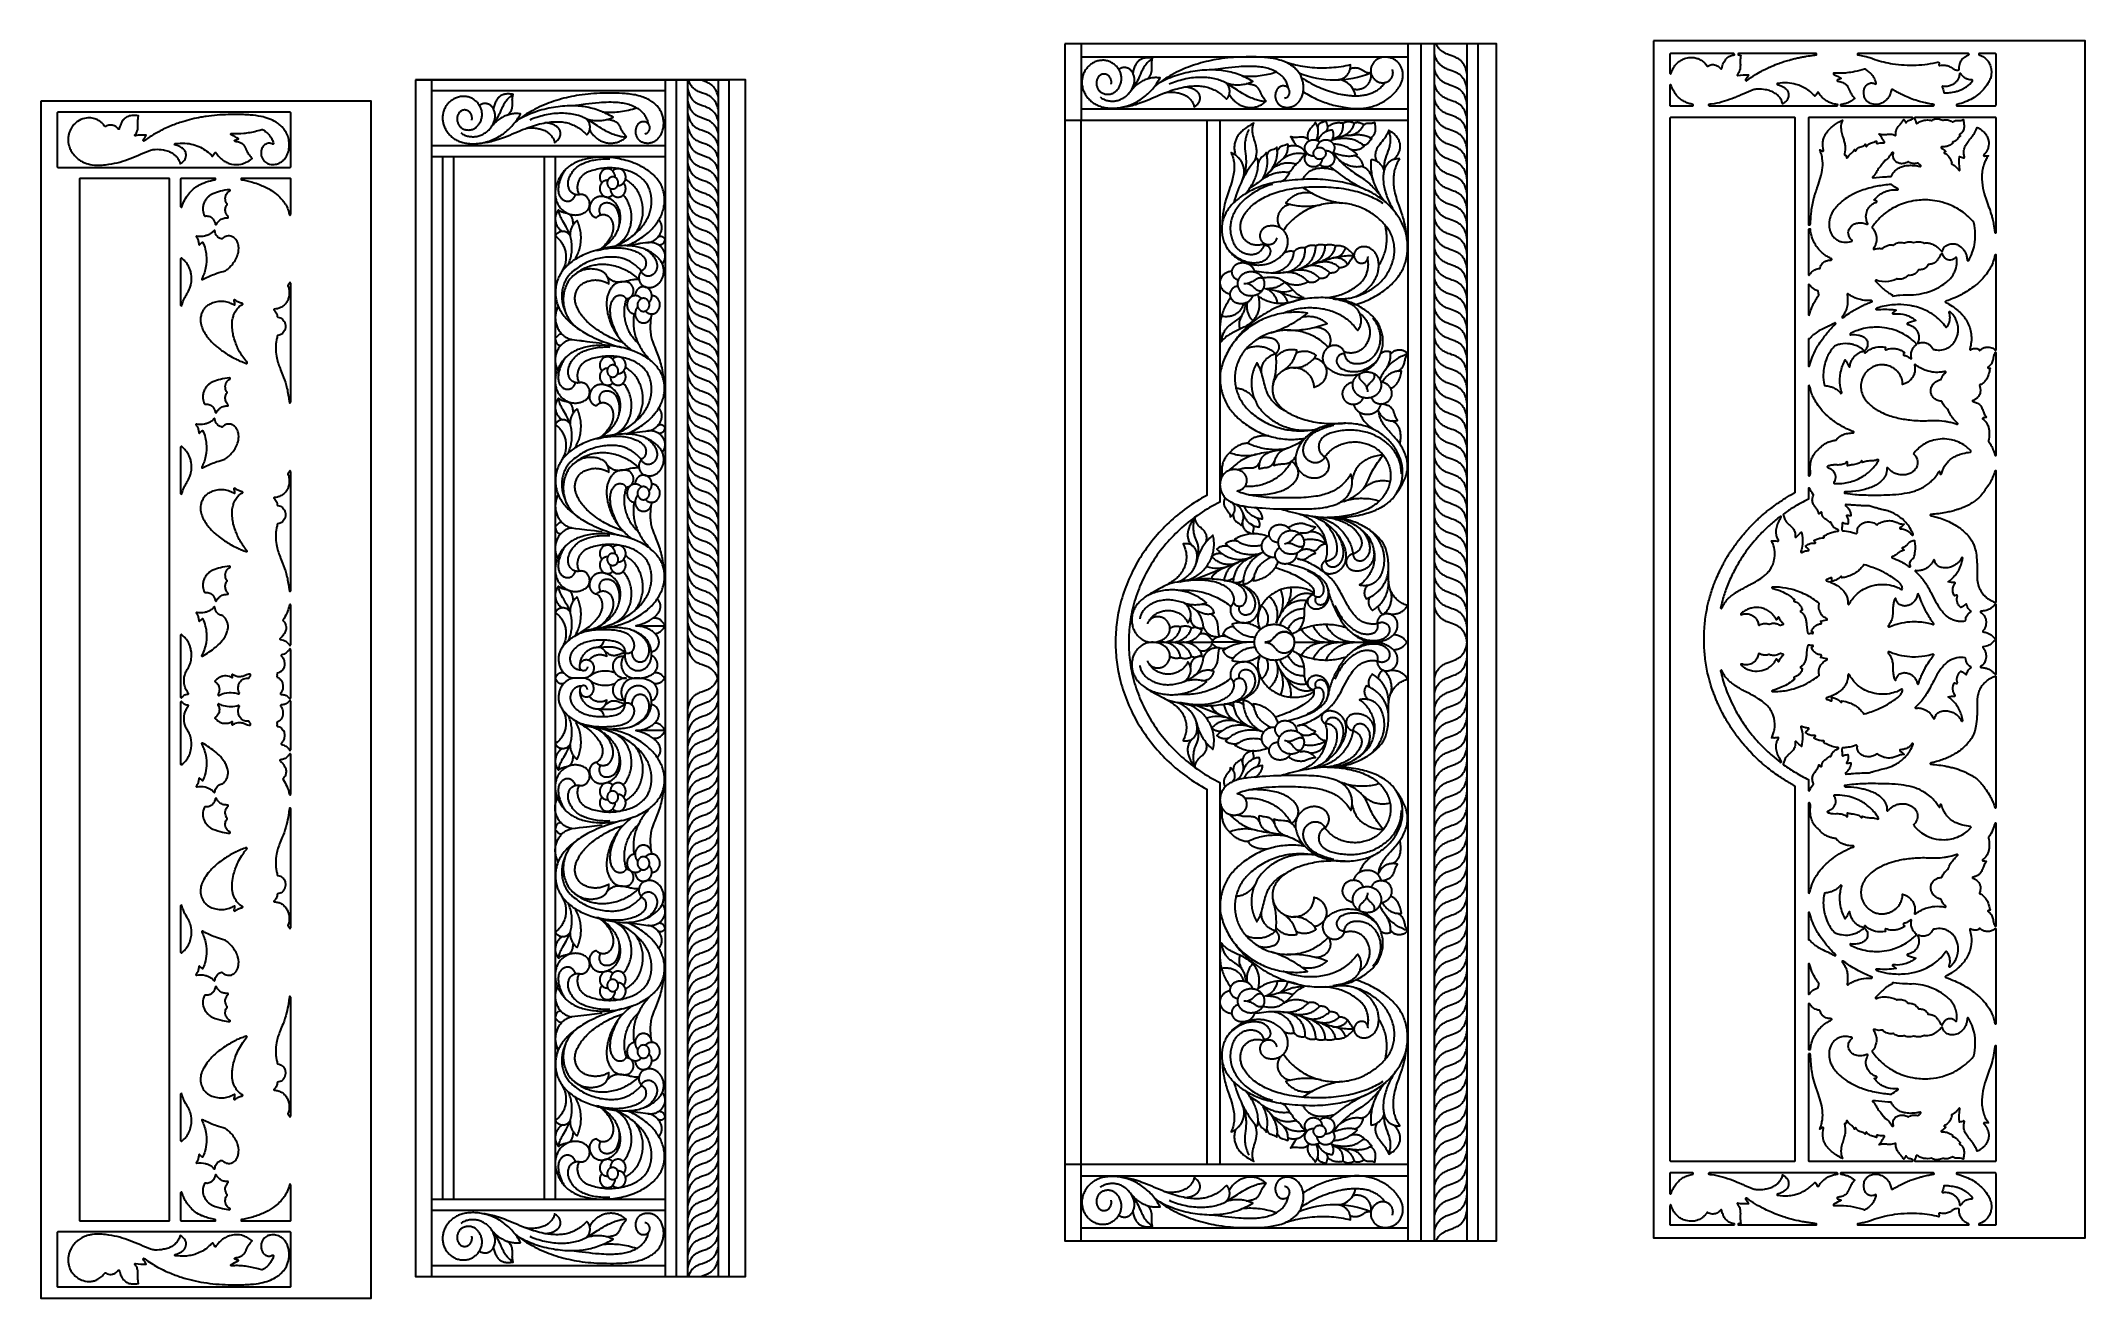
# Model space of a CAD drawing. Header units: millimetres. Extents: x 5940 to 9066, y 1327 to 3250.
import ezdxf

# ---------------------------------------------------------------- set-up
doc = ezdxf.new("R2010")
doc.units = ezdxf.units.MM
doc.layers.add('Default Layer', color=7, linetype='Continuous', lineweight=30)

msp = doc.modelspace()

# ---------------------------------------------------------------- linework, layer by layer
at = {"layer": 'Default Layer', "color": 18, "lineweight": 30, "true_color": 0x000000}
for p, q in [((7531.1, 3225.5), (8030.2, 3225.5)), ((6512.8, 3190.2), (6992.8, 3190.2)), ((6537.8, 1360.2), (6537.8, 3190.2)), ((6992.8, 1360.2), (6992.8, 3190.2)), ((7531.1, 3145.9), (8030.2, 3145.9)), ((7531.1, 1532.3), (7531.1, 3127.9)), ((7635.6, 2330.1), (7729.7, 2330.1)), ((7795.3, 2330.1), (7729.7, 2330.1)), ((7857.1, 2330.1), (7977.2, 2330.1)), ((7531.1, 1514.3), (8030.2, 1514.3)), ((7531.1, 1434.7), (8030.2, 1434.7)), ((6512.8, 1360.2), (6992.8, 1360.2))]:
    msp.add_line(p, q, dxfattribs=at)
for points in [[(7506.1, 3245.1), (7506.1, 1415.1), (7506.1, 1415.1), (8166.1, 1415.1), (8166.1, 1415.1), (8166.1, 3245.1), (8166.1, 3245.1), (7506.1, 3245.1)], [(7576.7, 3183.3), (7576.9, 3184.2), (7577, 3185.2), (7577, 3186.2), (7577, 3187.1), (7577, 3188.1), (7576.8, 3189), (7576.6, 3189.9), (7576.3, 3190.8), (7576, 3191.7), (7575.6, 3192.5), (7575.2, 3193.3), (7574.7, 3194.1), (7574.7, 3194.1), (7574.1, 3194.9), (7573.5, 3195.6), (7572.8, 3196.2), (7572.1, 3196.7), (7571.4, 3197.2), (7570.7, 3197.7), (7569.9, 3198.1), (7569.2, 3198.4), (7568.4, 3198.6), (7567.6, 3198.8), (7566.7, 3198.9), (7565.9, 3198.9), (7565.1, 3198.9), (7564.3, 3198.8), (7563.5, 3198.7), (7562.7, 3198.5), (7561.9, 3198.2), (7561.1, 3197.8), (7560.3, 3197.4), (7559.6, 3196.9), (7558.9, 3196.3), (7558.9, 3196.3), (7558.2, 3195.7), (7557.6, 3195.1), (7557.1, 3194.4), (7556.6, 3193.7), (7556.1, 3193), (7555.7, 3192.2), (7555.4, 3191.3), (7555.4, 3191.3), (7555, 3190.3), (7554.7, 3189.2), (7554.5, 3188.1), (7554.3, 3187), (7554.2, 3185.9), (7554.2, 3184.8), (7554.2, 3183.7), (7554.4, 3182.6), (7554.5, 3181.5), (7554.8, 3180.4), (7555.1, 3179.3), (7555.5, 3178.3), (7555.9, 3177.3), (7556.4, 3176.4), (7557, 3175.4), (7557.6, 3174.5), (7557.6, 3174.5), (7558.2, 3173.8), (7558.9, 3173.1), (7559.6, 3172.4), (7560.3, 3171.8), (7561.1, 3171.2), (7561.1, 3171.2), (7562.1, 3170.6), (7563.2, 3170), (7564.2, 3169.5), (7565.3, 3169.1), (7566.4, 3168.7), (7567.5, 3168.4), (7568.6, 3168.2), (7569.7, 3168.1), (7570.8, 3168), (7572, 3168), (7573.1, 3168), (7574.2, 3168.2), (7575.3, 3168.4), (7576.5, 3168.7), (7577.6, 3169), (7578.6, 3169.4), (7579.7, 3169.9), (7580.8, 3170.5), (7580.8, 3170.5), (7581.8, 3171.2), (7582.9, 3171.9), (7583.9, 3172.7), (7584.8, 3173.6), (7585.8, 3174.5), (7586.6, 3175.5), (7587.4, 3176.5), (7588.2, 3177.6), (7588.2, 3177.6), (7588.9, 3178.7), (7589.6, 3179.9), (7590.2, 3181.2), (7590.7, 3182.4), (7591.2, 3183.7), (7591.6, 3185.1), (7591.9, 3186.4), (7592.2, 3187.8), (7592.2, 3187.8), (7592.4, 3189.2), (7592.5, 3190.6), (7592.5, 3191.9), (7592.5, 3193.3), (7592.4, 3194.7), (7592.2, 3196), (7592, 3197.3), (7591.7, 3198.7), (7591.3, 3200), (7590.9, 3201.2), (7590.4, 3202.5), (7589.8, 3203.7), (7589.2, 3204.9), (7588.5, 3206), (7588.5, 3206), (7587.6, 3207.3), (7586.7, 3208.5), (7585.7, 3209.7), (7584.7, 3210.8), (7583.6, 3211.9), (7582.5, 3212.9), (7581.4, 3213.9), (7580.2, 3214.8), (7579, 3215.6), (7579, 3215.6), (7577.7, 3216.3), (7576.4, 3217), (7575.1, 3217.6), (7573.8, 3218.1), (7572.5, 3218.6), (7571.1, 3219), (7569.7, 3219.3), (7568.3, 3219.6), (7566.9, 3219.8), (7566.9, 3219.8), (7565.4, 3219.9), (7563.9, 3219.9), (7562.4, 3219.8), (7560.8, 3219.7), (7559.3, 3219.5), (7557.9, 3219.2), (7556.4, 3218.9), (7554.9, 3218.5), (7553.4, 3218), (7552, 3217.4), (7550.6, 3216.8), (7550.6, 3216.8), (7549.3, 3216.1), (7548.1, 3215.4), (7546.8, 3214.6), (7545.7, 3213.8), (7544.5, 3212.9), (7543.4, 3212), (7542.3, 3211), (7541.3, 3209.9), (7540.2, 3208.8), (7539.3, 3207.6), (7538.4, 3206.4), (7537.5, 3205.2), (7537.5, 3205.2), (7536.6, 3203.9), (7535.9, 3202.5), (7535.2, 3201.2), (7534.6, 3199.8), (7534, 3198.3), (7533.5, 3196.8), (7533, 3195.3), (7532.7, 3193.8), (7532.4, 3192.2), (7532.4, 3192.2), (7532.2, 3190.9), (7532, 3189.6), (7531.9, 3188.3), (7531.8, 3187), (7531.8, 3185.6), (7531.9, 3184.3), (7531.9, 3184.3), (7532.1, 3182.6), (7532.3, 3181), (7532.7, 3179.3), (7533.1, 3177.7), (7533.5, 3176.1), (7534.1, 3174.5), (7534.7, 3173), (7534.7, 3173), (7535.5, 3171.3), (7536.3, 3169.7), (7537.2, 3168.1), (7538.1, 3166.5), (7539.1, 3165), (7540.1, 3163.6), (7541.2, 3162.2), (7542.4, 3160.8), (7543.6, 3159.6), (7544.9, 3158.3), (7546.2, 3157.2), (7546.2, 3157.2), (7547.5, 3156.1), (7548.8, 3155.1), (7550.2, 3154.1), (7551.7, 3153.2), (7553.1, 3152.4), (7554.6, 3151.7), (7554.6, 3151.7), (7556.3, 3150.9), (7558, 3150.2), (7559.8, 3149.6), (7561.5, 3149), (7563.3, 3148.5), (7565.1, 3148.1), (7566.9, 3147.8), (7568.7, 3147.5), (7568.7, 3147.5), (7570.9, 3147.2), (7573.1, 3147), (7575.3, 3146.9), (7577.5, 3146.8), (7579.7, 3146.8), (7581.9, 3146.9), (7584.1, 3147), (7584.1, 3147), (7586.4, 3147.2), (7588.6, 3147.5), (7590.9, 3147.8), (7593.1, 3148.2), (7595.3, 3148.7), (7597.5, 3149.3), (7599.7, 3149.9), (7601.9, 3150.5), (7604.1, 3151.2), (7604.1, 3151.2), (7606.3, 3152.1), (7608.5, 3153), (7610.7, 3153.9), (7612.9, 3154.9), (7615, 3156), (7617.1, 3157.2), (7619.2, 3158.4), (7621.2, 3159.7), (7623.3, 3161.1), (7625.3, 3162.5), (7627.2, 3164), (7629.2, 3165.5), (7631, 3167.1), (7631, 3167.1), (7632.9, 3168.8), (7634.7, 3170.5), (7636.5, 3172.3), (7638.2, 3174.1), (7639.9, 3176), (7641.5, 3178), (7643.1, 3180), (7644.6, 3182), (7646.1, 3184.1), (7647.5, 3186.3), (7648.8, 3188.5), (7650.2, 3190.7), (7651.4, 3193), (7651.4, 3193), (7649.6, 3193.2), (7647.8, 3193.3), (7646, 3193.4), (7644.2, 3193.4), (7642.4, 3193.3), (7640.6, 3193.1), (7638.8, 3192.9), (7637, 3192.5), (7635.2, 3192.2), (7633.4, 3191.7), (7631.7, 3191.2), (7629.9, 3190.6), (7628.2, 3189.9), (7626.5, 3189.2), (7626.5, 3189.2), (7624.8, 3188.4), (7623.2, 3187.5), (7621.5, 3186.6), (7620, 3185.6), (7618.4, 3184.5), (7616.9, 3183.4), (7615.4, 3182.2), (7613.9, 3180.9), (7612.5, 3179.6), (7611.2, 3178.2), (7609.8, 3176.8), (7608.6, 3175.3), (7607.3, 3173.8), (7606.1, 3172.2)], [(7631.1, 3191), (7631.9, 3191.6), (7632.8, 3192.3), (7633.6, 3193), (7634.3, 3193.8), (7635.1, 3194.6), (7635.8, 3195.5), (7635.8, 3195.5), (7636.4, 3196.4), (7636.9, 3197.3), (7637.4, 3198.2), (7637.8, 3199.2), (7638.1, 3200.2), (7638.4, 3201.3), (7638.6, 3202.4), (7638.7, 3203.5), (7638.7, 3203.5), (7638.9, 3205.1), (7638.9, 3206.8), (7638.9, 3208.5), (7638.9, 3208.5), (7638.9, 3211), (7638.8, 3213.6), (7638.8, 3213.6), (7638.8, 3214.9), (7638.9, 3216.2), (7639, 3217.5), (7639.1, 3218.8), (7639.1, 3218.8), (7639.3, 3220.2), (7639.6, 3221.6), (7640, 3223), (7640, 3223), (7638.5, 3223.3), (7637, 3223.5), (7635.5, 3223.6), (7633.9, 3223.7), (7632.4, 3223.7), (7630.9, 3223.7), (7629.4, 3223.5), (7629.4, 3223.5), (7628.3, 3223.4), (7627.2, 3223.2), (7626.1, 3223), (7625.1, 3222.7), (7624.1, 3222.3), (7623, 3221.9), (7622, 3221.4), (7622, 3221.4), (7621.2, 3220.9), (7620.3, 3220.4), (7619.5, 3219.8), (7618.7, 3219.1), (7618, 3218.5), (7617.3, 3217.7), (7616.6, 3216.9), (7615.9, 3216.1), (7615.9, 3216.1), (7615.2, 3215), (7614.5, 3213.8), (7613.8, 3212.6), (7613.2, 3211.4), (7613.2, 3211.4), (7612.6, 3209.9), (7612, 3208.4), (7611.5, 3206.9), (7611, 3205.4), (7610.6, 3203.8), (7610.2, 3202.2), (7609.9, 3200.6)], [(7640, 3223), (7638.5, 3221.9), (7637.1, 3220.8), (7635.7, 3219.6), (7634.3, 3218.4), (7634.3, 3218.4), (7633, 3217.2), (7631.8, 3215.9), (7630.6, 3214.5), (7629.5, 3213.1), (7628.4, 3211.7), (7627.4, 3210.1), (7626.4, 3208.6), (7625.5, 3207), (7625.5, 3207), (7624.6, 3205.2), (7623.7, 3203.4), (7622.8, 3201.6), (7622.8, 3201.6), (7621.5, 3198.6), (7620.1, 3195.6), (7620.1, 3195.6), (7619, 3193.2), (7617.8, 3190.7), (7616.6, 3188.3), (7615.3, 3185.9), (7613.9, 3183.6), (7613.9, 3183.6), (7609.9, 3176.9)], [(7842, 3162.3), (7842.8, 3162.4), (7843.5, 3162.5), (7844.2, 3162.8), (7844.8, 3163.1), (7845.5, 3163.4), (7846.1, 3163.8), (7846.7, 3164.3), (7847.2, 3164.9), (7847.7, 3165.5), (7847.7, 3165.5), (7848.2, 3166.1), (7848.6, 3166.8), (7848.9, 3167.5), (7849.2, 3168.2), (7849.4, 3168.9), (7849.5, 3169.7), (7849.6, 3170.5), (7849.7, 3171.2), (7849.6, 3172), (7849.5, 3172.8), (7849.4, 3173.6), (7849.2, 3174.3), (7848.9, 3175), (7848.6, 3175.7), (7848.2, 3176.4), (7848.2, 3176.4), (7847.8, 3177.1), (7847.3, 3177.6), (7846.8, 3178.2), (7846.3, 3178.6), (7845.7, 3179.1), (7845.1, 3179.5), (7845.1, 3179.5), (7844.3, 3179.8), (7843.4, 3180.2), (7842.6, 3180.4), (7841.8, 3180.6), (7840.9, 3180.7), (7840.1, 3180.8), (7839.3, 3180.8), (7838.4, 3180.7), (7837.6, 3180.5), (7836.8, 3180.3), (7835.9, 3180), (7835.2, 3179.7), (7834.4, 3179.3), (7833.6, 3178.8), (7832.9, 3178.2), (7832.9, 3178.2), (7832.2, 3177.6), (7831.5, 3176.9), (7830.9, 3176.2), (7830.3, 3175.4), (7829.8, 3174.5), (7829.8, 3174.5), (7829.3, 3173.6), (7828.9, 3172.5), (7828.5, 3171.5), (7828.2, 3170.4), (7827.9, 3169.3), (7827.8, 3168.2), (7827.6, 3167.1), (7827.6, 3166), (7827.6, 3164.9), (7827.7, 3163.7), (7827.8, 3162.6), (7828, 3161.5), (7828, 3161.5), (7828.3, 3160.5), (7828.6, 3159.4), (7829, 3158.4), (7829.4, 3157.5), (7829.9, 3156.5), (7830.5, 3155.6), (7831.1, 3154.8), (7831.7, 3154), (7831.7, 3154), (7832.4, 3153.2), (7833.1, 3152.5), (7833.9, 3151.8), (7834.6, 3151.2), (7835.5, 3150.7), (7836.3, 3150.2), (7837.2, 3149.7), (7838.1, 3149.4), (7838.1, 3149.4), (7839.3, 3148.9), (7840.5, 3148.6), (7841.7, 3148.3), (7842.9, 3148.1), (7844.1, 3148), (7845.3, 3147.9), (7846.5, 3147.9), (7847.8, 3148), (7849, 3148.1), (7850.2, 3148.3), (7851.4, 3148.6), (7852.6, 3148.9), (7853.7, 3149.3), (7854.9, 3149.8), (7856, 3150.3), (7857.1, 3150.9), (7858.2, 3151.6), (7859.3, 3152.3), (7860.3, 3153.1), (7860.3, 3153.1), (7861.3, 3153.9), (7862.3, 3154.8), (7863.2, 3155.8), (7864.1, 3156.8), (7864.9, 3157.9), (7865.6, 3159), (7866.4, 3160.1), (7867, 3161.3), (7867.6, 3162.6), (7868.2, 3163.9), (7868.2, 3163.9), (7868.8, 3165.5), (7869.3, 3167.1), (7869.7, 3168.7), (7870.1, 3170.4), (7870.4, 3172.1), (7870.7, 3173.8), (7870.8, 3175.5), (7870.9, 3177.2), (7870.9, 3179), (7870.9, 3180.7), (7870.9, 3180.7), (7870.7, 3182.4), (7870.5, 3184), (7870.2, 3185.7), (7869.9, 3187.3), (7869.5, 3188.9), (7869, 3190.5), (7868.5, 3192.1), (7867.9, 3193.6), (7867.2, 3195.1), (7866.5, 3196.6), (7866.5, 3196.6), (7865.6, 3198.1), (7864.7, 3199.6), (7863.8, 3201.1), (7862.7, 3202.5), (7861.7, 3203.8), (7860.6, 3205.1), (7859.4, 3206.4), (7859.4, 3206.4), (7858.2, 3207.5), (7856.9, 3208.7), (7855.7, 3209.7), (7854.4, 3210.8), (7853, 3211.7), (7851.7, 3212.7), (7850.3, 3213.5), (7850.3, 3213.5), (7848.6, 3214.5), (7846.8, 3215.5), (7845, 3216.4), (7843.2, 3217.2), (7841.4, 3218), (7839.5, 3218.7), (7839.5, 3218.7), (7837.1, 3219.5), (7834.8, 3220.2), (7832.4, 3220.9), (7830, 3221.5), (7827.5, 3222), (7827.5, 3222), (7824.9, 3222.5), (7822.3, 3223), (7819.6, 3223.4), (7816.9, 3223.8), (7814.3, 3224.1), (7811.6, 3224.3), (7811.6, 3224.3), (7807.2, 3224.6), (7802.7, 3224.8), (7798.3, 3225), (7793.8, 3225.1), (7789.3, 3225.1), (7789.3, 3225.1), (7783.4, 3225), (7777.4, 3224.9), (7777.4, 3224.9), (7772.9, 3224.8), (7768.4, 3224.6), (7763.9, 3224.3), (7759.4, 3224), (7754.9, 3223.6), (7750.4, 3223.1), (7745.9, 3222.5), (7741.4, 3221.8), (7741.4, 3221.8), (7737.5, 3221.2), (7733.5, 3220.5), (7729.6, 3219.7), (7725.7, 3218.8), (7721.8, 3217.9), (7717.9, 3216.9), (7714, 3215.9), (7710.1, 3214.8), (7706.2, 3213.6), (7706.2, 3213.6), (7702.5, 3212.3), (7698.7, 3211), (7695, 3209.7), (7691.3, 3208.2), (7687.6, 3206.7), (7684, 3205.1), (7680.4, 3203.4), (7676.8, 3201.6), (7673.2, 3199.8), (7669.6, 3197.9), (7669.6, 3197.9), (7666.6, 3196.2), (7663.5, 3194.4), (7660.5, 3192.6), (7657.5, 3190.7), (7654.6, 3188.7), (7651.7, 3186.6), (7648.8, 3184.5), (7646, 3182.3), (7643.2, 3180.1)], [(7870.4, 3171.7), (7873, 3170.1), (7875.7, 3168.5), (7878.3, 3167.1), (7880.8, 3165.7), (7883.4, 3164.3), (7885.9, 3163), (7888.4, 3161.8), (7890.9, 3160.6), (7893.4, 3159.5), (7895.9, 3158.5), (7898.4, 3157.4), (7900.9, 3156.5), (7903.4, 3155.6), (7906, 3154.7), (7908.5, 3153.9), (7911.1, 3153.1), (7913.7, 3152.3), (7916.3, 3151.6), (7919, 3151), (7921.7, 3150.3), (7924.4, 3149.7), (7927.2, 3149.2), (7930, 3148.6), (7932.9, 3148.1), (7935.9, 3147.7), (7938.9, 3147.2), (7942, 3146.8), (7942, 3146.8), (7944.3, 3146.5), (7946.7, 3146.3), (7949, 3146.1), (7951.3, 3146), (7953.7, 3146), (7956, 3146.1), (7958.3, 3146.2), (7960.6, 3146.4), (7962.9, 3146.6), (7965.1, 3146.9), (7967.4, 3147.3), (7969.6, 3147.8), (7971.9, 3148.3), (7974.1, 3148.8), (7976.2, 3149.4), (7978.4, 3150.1), (7980.5, 3150.8), (7982.6, 3151.6), (7984.7, 3152.5), (7986.8, 3153.4), (7988.8, 3154.4), (7990.8, 3155.4), (7992.7, 3156.5), (7994.6, 3157.6), (7996.5, 3158.8), (7998.4, 3160), (8000.2, 3161.3), (8001.9, 3162.6), (8003.6, 3164), (8005.3, 3165.5), (8006.9, 3167), (8008.5, 3168.5), (8010, 3170.1), (8011.4, 3171.7), (8012.8, 3173.4), (8014.2, 3175.2), (8015.5, 3176.9), (8016.7, 3178.8), (8017.9, 3180.6), (8019, 3182.5), (8019, 3182.5), (8019.7, 3183.8), (8020.3, 3185.1), (8020.8, 3186.3), (8021.3, 3187.6), (8021.7, 3188.9), (8022, 3190.2), (8022.3, 3191.5), (8022.6, 3192.9), (8022.7, 3194.2), (8022.8, 3195.5), (8022.9, 3196.8), (8022.9, 3198.1), (8022.9, 3199.4), (8022.7, 3200.7), (8022.6, 3201.9), (8022.3, 3203.2), (8022.1, 3204.4), (8021.7, 3205.7), (8021.4, 3206.9), (8020.9, 3208.1), (8020.4, 3209.2), (8019.9, 3210.4), (8019.3, 3211.5), (8018.6, 3212.5), (8018, 3213.6), (8017.2, 3214.6), (8016.4, 3215.6), (8015.6, 3216.5), (8014.7, 3217.4), (8013.7, 3218.3), (8012.8, 3219.1), (8011.7, 3219.9), (8010.7, 3220.6), (8009.5, 3221.3), (8008.4, 3221.9), (8007.2, 3222.5), (8005.9, 3223), (8004.6, 3223.4), (8003.3, 3223.8), (8001.9, 3224.2), (8000.5, 3224.4), (7999, 3224.6), (7999, 3224.6), (7997.7, 3224.8), (7996.4, 3224.8), (7995.1, 3224.8), (7993.9, 3224.8), (7992.6, 3224.6), (7991.5, 3224.5), (7990.3, 3224.2), (7989.2, 3223.9), (7988.1, 3223.6), (7987, 3223.2), (7986, 3222.8), (7985, 3222.3), (7984.1, 3221.8), (7983.1, 3221.2), (7982.3, 3220.6), (7981.4, 3220), (7980.6, 3219.3), (7979.8, 3218.6), (7979.1, 3217.8), (7978.4, 3217.1), (7977.8, 3216.3), (7977.2, 3215.4), (7976.6, 3214.6), (7976.1, 3213.7), (7975.7, 3212.8), (7975.2, 3211.9), (7974.9, 3211), (7974.5, 3210), (7974.3, 3209.1), (7974, 3208.1), (7973.8, 3207.2), (7973.7, 3206.2), (7973.6, 3205.2), (7973.6, 3204.2), (7973.6, 3203.2), (7973.7, 3202.3), (7973.8, 3201.3), (7974, 3200.3), (7974.2, 3199.3), (7974.5, 3198.4), (7974.9, 3197.4), (7975.3, 3196.5), (7975.8, 3195.6), (7976.3, 3194.7), (7976.9, 3193.8), (7977.5, 3192.9), (7978.2, 3192.1), (7979, 3191.3), (7979.8, 3190.5), (7980.7, 3189.7), (7981.7, 3189), (7982.7, 3188.3), (7983.8, 3187.6), (7985, 3187), (7985, 3187), (7986, 3186.6), (7987.1, 3186.2), (7988.1, 3186), (7989.2, 3185.8), (7990.3, 3185.6), (7991.4, 3185.6), (7992.5, 3185.6), (7993.6, 3185.6), (7994.7, 3185.8), (7995.7, 3186), (7996.8, 3186.3), (7997.8, 3186.7), (7998.8, 3187.1), (7999.8, 3187.6), (8000.7, 3188.2), (8001.6, 3188.8), (8002.5, 3189.5), (8002.5, 3189.5), (8003.2, 3190.2), (8004, 3190.9), (8004.6, 3191.7), (8005.2, 3192.5), (8005.7, 3193.4), (8006.2, 3194.3), (8006.6, 3195.2), (8006.9, 3196.1), (8007.2, 3197), (8007.4, 3198), (8007.6, 3198.9), (8007.6, 3199.9), (8007.7, 3200.9), (8007.6, 3201.9), (8007.5, 3202.9), (8007.3, 3203.8), (8007, 3204.8), (8006.7, 3205.8)], [(8030.2, 3245.1), (8030.2, 3127.9), (8030.2, 3127.9), (8030.2, 2729), (8030.2, 2729), (8030.2, 2330.1), (8030.2, 2330.1), (8030.2, 1931.2), (8030.2, 1931.2), (8030.2, 1532.3), (8030.2, 1532.3), (8030.2, 1415.1)], [(8050.6, 1415.1), (8050.6, 1798.2), (8050.6, 1798.2), (8050.6, 2064.2), (8050.6, 2064.2), (8050.6, 2330.1), (8050.6, 2330.1), (8050.6, 2596), (8050.6, 2596), (8050.6, 2862), (8050.6, 2862), (8050.6, 3245.1)], [(8071, 1415.1), (8071, 1798.2), (8071, 1798.2), (8071, 2064.2), (8071, 2064.2), (8071, 2330.1), (8071, 2330.1), (8071, 2596), (8071, 2596), (8071, 2862), (8071, 2862), (8071, 3245.1)], [(8121, 3175.2), (8120.7, 3177), (8120.4, 3178.7), (8120, 3180.5), (8119.6, 3182.2), (8119.1, 3184), (8119.1, 3184), (8118.6, 3185.4), (8118.1, 3186.8), (8117.5, 3188.2), (8116.8, 3189.6), (8116, 3190.9), (8115.2, 3192.2), (8115.2, 3192.2), (8114.4, 3193.3), (8113.6, 3194.3), (8112.7, 3195.3), (8111.8, 3196.3), (8110.7, 3197.2), (8109.7, 3198), (8108.5, 3198.8), (8107.4, 3199.5), (8106.2, 3200.2), (8104.9, 3200.8), (8104.9, 3200.8), (8102.5, 3201.9), (8100.2, 3202.9), (8097.7, 3203.8), (8097.7, 3203.8), (8094.6, 3204.9), (8091.4, 3206.1), (8091.4, 3206.1), (8090, 3206.7), (8088.7, 3207.3), (8087.3, 3208), (8086, 3208.7), (8084.7, 3209.5), (8083.5, 3210.3), (8082.3, 3211.1), (8082.3, 3211.1), (8081.4, 3211.8), (8080.5, 3212.6), (8079.7, 3213.4), (8078.9, 3214.2), (8078.9, 3214.2), (8077.9, 3215.3), (8077.1, 3216.5), (8076.2, 3217.6), (8075.4, 3218.8), (8074.7, 3220.1), (8074, 3221.3), (8073.4, 3222.6), (8072.9, 3223.9), (8072.9, 3223.9), (8072.2, 3225.8), (8071.5, 3227.6), (8071, 3229.5)], [(8121, 3198), (8120.7, 3200.1), (8120.3, 3202.2), (8119.8, 3204.3), (8119.3, 3206.3), (8119.3, 3206.3), (8118.8, 3207.7), (8118.4, 3209), (8117.8, 3210.3), (8117.2, 3211.6), (8116.5, 3212.9), (8115.8, 3214.2), (8115.8, 3214.2), (8115.1, 3215.2), (8114.4, 3216.2), (8113.6, 3217.2), (8112.8, 3218.1), (8111.9, 3219), (8110.9, 3219.8), (8109.9, 3220.6), (8108.9, 3221.4), (8107.8, 3222.1), (8106.7, 3222.8), (8105.5, 3223.4), (8105.5, 3223.4), (8103.7, 3224.2), (8101.9, 3225), (8100.1, 3225.8), (8100.1, 3225.8), (8097.4, 3226.8), (8094.7, 3227.7), (8094.7, 3227.7), (8092.8, 3228.4), (8090.9, 3229.2), (8089.1, 3230), (8087.3, 3230.9), (8085.6, 3231.8), (8085.6, 3231.8), (8084.7, 3232.3), (8083.8, 3232.9), (8083, 3233.4), (8082.2, 3234.1), (8082.2, 3234.1), (8081.1, 3235), (8080, 3236), (8079, 3237), (8079, 3237), (8078.2, 3237.8), (8077.5, 3238.7), (8077.5, 3238.7), (8076.6, 3239.9), (8075.8, 3241.2), (8075, 3242.4), (8074.3, 3243.8), (8073.6, 3245.1)], [(8406, 3249.6), (8406, 1419.6), (8406, 1419.6), (9066, 1419.6), (9066, 1419.6), (9066, 3249.6), (9066, 3249.6), (8406, 3249.6)], [(6512.8, 3190.2), (6512.8, 1360.2), (6512.8, 1360.2), (7017.8, 1360.2), (7017.8, 1360.2), (7017.8, 3190.2), (7017.8, 3190.2), (6512.8, 3190.2)], [(6975.7, 3145.5), (6975.2, 3147.4), (6974.6, 3149.3), (6974, 3151.1), (6973.3, 3152.9), (6973.3, 3152.9), (6972.6, 3154.3), (6972, 3155.5), (6971.2, 3156.8), (6970.5, 3158), (6969.6, 3159.1), (6968.7, 3160.2), (6967.8, 3161.2), (6966.8, 3162.2), (6965.7, 3163.1), (6964.6, 3163.9), (6963.5, 3164.7), (6962.3, 3165.4), (6962.3, 3165.4), (6960.9, 3166.2), (6959.5, 3166.9), (6958.1, 3167.5), (6956.7, 3168.1), (6955.2, 3168.6), (6955.2, 3168.6), (6951.6, 3169.9), (6948, 3171.2), (6948, 3171.2), (6946.5, 3171.8), (6945.1, 3172.5), (6943.7, 3173.1), (6942.4, 3173.9), (6942.4, 3173.9), (6941.3, 3174.6), (6940.2, 3175.4), (6939.1, 3176.2), (6938.1, 3177.1), (6937.1, 3178), (6936.2, 3179.1), (6935.4, 3180.1), (6934.6, 3181.2), (6933.8, 3182.4), (6933.1, 3183.6), (6932.5, 3184.9), (6932.5, 3184.9), (6931.9, 3186.2), (6931.3, 3187.5), (6930.8, 3188.8), (6930.4, 3190.2)], [(6975.7, 3164.6), (6975.2, 3166.5), (6974.6, 3168.3), (6974, 3170.2), (6973.3, 3172), (6973.3, 3172), (6972.6, 3173.3), (6972, 3174.6), (6971.2, 3175.8), (6970.5, 3177), (6969.6, 3178.1), (6968.7, 3179.2), (6967.8, 3180.2), (6966.8, 3181.2), (6965.7, 3182.1), (6964.6, 3183), (6963.5, 3183.7), (6962.3, 3184.5), (6962.3, 3184.5), (6960.9, 3185.2), (6959.5, 3185.9), (6958.1, 3186.5), (6956.7, 3187.1), (6955.2, 3187.6), (6955.2, 3187.6), (6951.7, 3188.9), (6948.1, 3190.2)], [(7559.9, 3163.4), (7561.3, 3162.5), (7562.7, 3161.7), (7564.2, 3160.9), (7565.7, 3160.3), (7567.2, 3159.7), (7568.7, 3159.2), (7570.2, 3158.7), (7571.7, 3158.4), (7573.3, 3158.1), (7574.9, 3157.8), (7576.4, 3157.7), (7578, 3157.6), (7579.6, 3157.6), (7579.6, 3157.6), (7581.1, 3157.7), (7582.6, 3157.9), (7584, 3158.1), (7585.5, 3158.4), (7586.9, 3158.7), (7588.3, 3159.1), (7589.7, 3159.6), (7591.1, 3160.2), (7592.5, 3160.8), (7593.8, 3161.5), (7595.2, 3162.2), (7596.5, 3163), (7597.7, 3163.8), (7599, 3164.8), (7599, 3164.8), (7600.2, 3165.7), (7601.3, 3166.7), (7602.4, 3167.8), (7603.5, 3168.9), (7604.5, 3170.1), (7605.5, 3171.3), (7606.4, 3172.6), (7607.3, 3173.9), (7608.1, 3175.3), (7608.9, 3176.7), (7608.9, 3176.7), (7609.5, 3177.8), (7610.1, 3179), (7610.6, 3180.2), (7611, 3181.5), (7611.4, 3182.7), (7611.4, 3182.7), (7611.7, 3184), (7612, 3185.2), (7612.2, 3186.5), (7612.3, 3187.8), (7612.4, 3189.1), (7612.4, 3190.4), (7612.3, 3191.6), (7612.2, 3192.9), (7612, 3194.2), (7611.8, 3195.4), (7611.5, 3196.7), (7611.1, 3197.9), (7610.6, 3199.1), (7610.6, 3199.1), (7610.2, 3200), (7609.8, 3200.9), (7609.3, 3201.7), (7609.3, 3201.7), (7608.7, 3202.6), (7608, 3203.4), (7607.4, 3204.2), (7606.6, 3204.9), (7605.9, 3205.6), (7605.1, 3206.2), (7604.2, 3206.8), (7603.4, 3207.3), (7602.5, 3207.7), (7601.6, 3208.1), (7600.7, 3208.4), (7599.7, 3208.6), (7599.7, 3208.6), (7598.7, 3208.8), (7597.8, 3208.9), (7596.8, 3208.9), (7595.8, 3208.9), (7594.8, 3208.7), (7593.9, 3208.5), (7592.9, 3208.3), (7592, 3208), (7591.1, 3207.6), (7590.2, 3207.1), (7589.3, 3206.6), (7588.5, 3206)], [(7594.6, 3148.5), (7597, 3148.8), (7599.3, 3149.1), (7601.7, 3149.5), (7604, 3150), (7606.3, 3150.5), (7608.7, 3151), (7611, 3151.7), (7611, 3151.7), (7614.2, 3152.6), (7617.4, 3153.7), (7620.6, 3154.7), (7623.7, 3155.9), (7626.9, 3157.1), (7626.9, 3157.1), (7630.9, 3158.6), (7634.8, 3160.2), (7638.7, 3161.9), (7642.7, 3163.6), (7642.7, 3163.6), (7646.6, 3165.3), (7650.5, 3166.9), (7654.5, 3168.5), (7658.4, 3170.1), (7658.4, 3170.1), (7661.6, 3171.3), (7664.8, 3172.5), (7668, 3173.6), (7671.2, 3174.6), (7671.2, 3174.6), (7674.4, 3175.6), (7677.5, 3176.5), (7680.7, 3177.3), (7683.9, 3178), (7687.1, 3178.7), (7690.3, 3179.3), (7693.5, 3179.8), (7693.5, 3179.8), (7696, 3180.2), (7698.5, 3180.4), (7701, 3180.6), (7703.6, 3180.8), (7706.1, 3180.8), (7708.6, 3180.8), (7711.1, 3180.8), (7711.1, 3180.8), (7713.3, 3180.6), (7715.4, 3180.4), (7717.5, 3180.1), (7719.6, 3179.8), (7721.6, 3179.3), (7723.7, 3178.8), (7725.7, 3178.2), (7727.8, 3177.5), (7729.8, 3176.8), (7731.8, 3175.9), (7733.7, 3175), (7733.7, 3175), (7735.5, 3174.1), (7737.3, 3173.2), (7739, 3172.2), (7740.7, 3171.1), (7742.4, 3169.9), (7744, 3168.7), (7745.6, 3167.5), (7747.2, 3166.2), (7748.7, 3164.8), (7750.2, 3163.4), (7751.6, 3161.9), (7753.1, 3160.4), (7753.1, 3160.4), (7753.8, 3161.1), (7754.4, 3161.9), (7755, 3162.7), (7755.6, 3163.5), (7756.1, 3164.4), (7756.5, 3165.4), (7756.9, 3166.3), (7757.2, 3167.3), (7757.5, 3168.3), (7757.7, 3169.4), (7757.9, 3170.4), (7758, 3171.5), (7758, 3171.5), (7758, 3172.6), (7758, 3173.7), (7757.9, 3174.7), (7757.7, 3175.8), (7757.5, 3176.8), (7757.2, 3177.8), (7756.9, 3178.8), (7756.5, 3179.8), (7756, 3180.7), (7755.5, 3181.6), (7754.9, 3182.4), (7754.3, 3183.3), (7754.3, 3183.3), (7753.6, 3184.1), (7752.9, 3184.8), (7752.1, 3185.5), (7752.1, 3185.5), (7754.1, 3184.8), (7756, 3184.3), (7758, 3183.8), (7759.9, 3183.4), (7761.9, 3183), (7763.9, 3182.8), (7765.9, 3182.6), (7767.9, 3182.5), (7769.9, 3182.4), (7771.9, 3182.5), (7773.8, 3182.6), (7775.8, 3182.8), (7777.8, 3183), (7779.8, 3183.3), (7781.7, 3183.7), (7783.7, 3184.2), (7785.6, 3184.7), (7787.5, 3185.4), (7789.5, 3186.1), (7791.4, 3186.8), (7793.2, 3187.7), (7793.2, 3187.7), (7790.6, 3189.2), (7788, 3190.7), (7785.3, 3192.1), (7782.6, 3193.5), (7779.8, 3194.8), (7777.1, 3196), (7774.3, 3197.1), (7771.5, 3198.2), (7768.7, 3199.2), (7765.9, 3200.1), (7763, 3200.9), (7760.2, 3201.7), (7757.3, 3202.4), (7754.4, 3203), (7751.5, 3203.5), (7748.6, 3204), (7745.7, 3204.4), (7742.7, 3204.7), (7739.8, 3205), (7736.8, 3205.1), (7733.9, 3205.2), (7733.9, 3205.2), (7730.3, 3205.3), (7726.7, 3205.2), (7723.1, 3205.1), (7719.5, 3205), (7715.9, 3204.7), (7712.3, 3204.3), (7708.7, 3203.9), (7705.1, 3203.4), (7701.6, 3202.9), (7698, 3202.2), (7694.5, 3201.5), (7691, 3200.7), (7687.4, 3199.8), (7683.9, 3198.9), (7680.4, 3197.8), (7680.4, 3197.8), (7677.1, 3196.8), (7673.8, 3195.7), (7670.6, 3194.5), (7667.3, 3193.2), (7664.1, 3191.9), (7660.9, 3190.5), (7657.7, 3189), (7654.5, 3187.4), (7651.4, 3185.8), (7648.3, 3184.1)], [(7757.4, 3168), (7758.3, 3166.5), (7759.3, 3165), (7760.3, 3163.5), (7761.3, 3162.1), (7762.4, 3160.8), (7763.5, 3159.5), (7764.7, 3158.3), (7766, 3157.1), (7767.2, 3156), (7768.6, 3155), (7769.9, 3154), (7771.3, 3153.1), (7771.3, 3153.1), (7772.8, 3152.3), (7774.2, 3151.5), (7775.7, 3150.8), (7777.2, 3150.2), (7778.7, 3149.6), (7780.2, 3149.2), (7781.7, 3148.8), (7783.3, 3148.4), (7784.8, 3148.1), (7786.4, 3147.9), (7788, 3147.8), (7789.6, 3147.8), (7791.1, 3147.8), (7792.7, 3147.9), (7792.7, 3147.9), (7794.3, 3148), (7795.9, 3148.3), (7797.5, 3148.6), (7799, 3149), (7800.5, 3149.5), (7802, 3150), (7803.5, 3150.6), (7805, 3151.3), (7806.4, 3152), (7807.9, 3152.8), (7809.2, 3153.7), (7810.6, 3154.7), (7811.9, 3155.7), (7813.2, 3156.8), (7813.2, 3156.8), (7811.4, 3156.9), (7809.6, 3157), (7807.8, 3157.3), (7806, 3157.6), (7804.2, 3157.9), (7802.4, 3158.3), (7800.6, 3158.8), (7798.8, 3159.3), (7798.8, 3159.3), (7796.6, 3160.1), (7794.3, 3160.9), (7792.1, 3161.8), (7789.9, 3162.8), (7787.7, 3163.8), (7785.5, 3164.8), (7783.4, 3166), (7781.3, 3167.2), (7781.3, 3167.2), (7777.4, 3169.4), (7773.5, 3171.8), (7769.7, 3174.2), (7769.7, 3174.2), (7759.3, 3181), (7759.3, 3181), (7755.7, 3183.3), (7752.1, 3185.5), (7752.1, 3185.5), (7750.1, 3186.5), (7748.1, 3187.4), (7746, 3188.3), (7743.9, 3189.1), (7741.8, 3189.8), (7739.6, 3190.4), (7739.6, 3190.4), (7737.3, 3191.1), (7735, 3191.6), (7732.6, 3192.1), (7730.2, 3192.5), (7727.8, 3192.9), (7725.4, 3193.2), (7723.1, 3193.4), (7723.1, 3193.4), (7720.1, 3193.7), (7717.2, 3193.8), (7714.2, 3193.8), (7711.3, 3193.8), (7708.4, 3193.7), (7705.5, 3193.5), (7702.5, 3193.3), (7699.6, 3192.9), (7696.7, 3192.5), (7693.8, 3192), (7693.8, 3192), (7690.9, 3191.4), (7688, 3190.8), (7685.1, 3190.1), (7682.3, 3189.3), (7679.4, 3188.5), (7676.6, 3187.6), (7673.8, 3186.6), (7671, 3185.6), (7668.2, 3184.5), (7665.5, 3183.3)], [(7847.5, 3177.4), (7847.2, 3179), (7846.8, 3180.5), (7846.3, 3182.1), (7845.8, 3183.5), (7845.2, 3185), (7844.6, 3186.4), (7843.9, 3187.8), (7843.1, 3189.1), (7842.3, 3190.4), (7841.4, 3191.7), (7840.5, 3192.9), (7839.6, 3194), (7838.6, 3195.1), (7837.5, 3196.2), (7837.5, 3196.2), (7836.2, 3197.3), (7834.9, 3198.4), (7833.5, 3199.5), (7832.1, 3200.5), (7830.7, 3201.4), (7829.3, 3202.2), (7827.8, 3203), (7827.8, 3203), (7825.8, 3204), (7823.7, 3204.9), (7821.6, 3205.8), (7819.5, 3206.5), (7817.4, 3207.2), (7815.3, 3207.8), (7813.1, 3208.4), (7810.9, 3208.8), (7810.9, 3208.8), (7808.5, 3209.3), (7806.1, 3209.7), (7803.7, 3210), (7801.2, 3210.2), (7798.8, 3210.4), (7796.4, 3210.6), (7793.9, 3210.7), (7793.9, 3210.7), (7790.2, 3210.7), (7786.5, 3210.7), (7782.8, 3210.6), (7779.2, 3210.5), (7775.5, 3210.3), (7771.8, 3210.1), (7771.8, 3210.1), (7766.5, 3209.6), (7761.3, 3209.1), (7756.1, 3208.6), (7750.9, 3207.9), (7750.9, 3207.9), (7740.5, 3206.6), (7730.1, 3205.3)], [(7776.3, 3196.3), (7779.1, 3196), (7781.9, 3195.8), (7784.7, 3195.6), (7787.5, 3195.5), (7790.3, 3195.5), (7793.2, 3195.6), (7796, 3195.7), (7798.8, 3195.9), (7801.6, 3196.2), (7801.6, 3196.2), (7804.7, 3196.5), (7807.8, 3197), (7810.9, 3197.5), (7814, 3198.1), (7817, 3198.8), (7820.1, 3199.5), (7823.2, 3200.4), (7826.2, 3201.3), (7829.2, 3202.2)], [(7924.4, 3190.4), (7925.7, 3190.6), (7926.9, 3190.9), (7928.1, 3191.3), (7929.2, 3191.7), (7930.4, 3192.2), (7931.5, 3192.7), (7932.5, 3193.3), (7933.5, 3193.9), (7934.5, 3194.6), (7935.4, 3195.3), (7936.3, 3196.1), (7937.1, 3196.9), (7937.9, 3197.8), (7938.6, 3198.7), (7939.3, 3199.6), (7939.9, 3200.6), (7940.5, 3201.6), (7941, 3202.6), (7941.4, 3203.7), (7941.8, 3204.8), (7942.2, 3205.9), (7942.4, 3207), (7942.6, 3208.2), (7942.7, 3209.3), (7942.8, 3210.5), (7942.8, 3211.7), (7942.7, 3212.9), (7942.7, 3212.9), (7939.1, 3212.1), (7935.4, 3211.3), (7931.8, 3210.7), (7928.2, 3210.1), (7924.5, 3209.6), (7920.9, 3209.1), (7917.2, 3208.7), (7913.5, 3208.4), (7909.9, 3208.2), (7906.2, 3208), (7902.5, 3208), (7898.9, 3207.9), (7895.2, 3208), (7891.5, 3208.1), (7887.9, 3208.4), (7884.2, 3208.6), (7880.6, 3209), (7876.9, 3209.4), (7873.3, 3209.9), (7869.6, 3210.5), (7866, 3211.1), (7862.4, 3211.9), (7858.8, 3212.7), (7855.3, 3213.5), (7851.7, 3214.5), (7848.1, 3215.5), (7844.6, 3216.6)], [(7868, 3193.3), (7870.8, 3191.4), (7873.7, 3189.7), (7876.6, 3187.9), (7879.5, 3186.3), (7882.5, 3184.6), (7885.5, 3183.1), (7888.6, 3181.6), (7891.7, 3180.1), (7894.8, 3178.7), (7897.9, 3177.3), (7901.1, 3176.1), (7904.3, 3174.9), (7907.5, 3173.7), (7910.8, 3172.6), (7914, 3171.6), (7917.3, 3170.6), (7920.7, 3169.8), (7924, 3168.9), (7927.4, 3168.2), (7927.4, 3168.2), (7929.2, 3167.8), (7931, 3167.5), (7932.8, 3167.2), (7934.6, 3166.9), (7936.4, 3166.7), (7938.2, 3166.4), (7940, 3166.2), (7941.8, 3166.1), (7943.6, 3165.9), (7945.4, 3165.8), (7947.2, 3165.7), (7949, 3165.7), (7950.8, 3165.7), (7952.6, 3165.7), (7954.3, 3165.7), (7956.1, 3165.8), (7957.9, 3166), (7959.6, 3166.1), (7961.3, 3166.4), (7963, 3166.6), (7964.7, 3166.9), (7966.4, 3167.2), (7968.1, 3167.6), (7969.7, 3168), (7971.3, 3168.5), (7972.9, 3169), (7974.5, 3169.6), (7976, 3170.2), (7977.5, 3170.9), (7979, 3171.6), (7980.5, 3172.3), (7981.9, 3173.2), (7983.3, 3174), (7984.7, 3175), (7986, 3175.9), (7987.3, 3177), (7988.5, 3178.1), (7989.8, 3179.2), (7990.9, 3180.4), (7992.1, 3181.7), (7993.2, 3183.1), (7994.2, 3184.5), (7995.2, 3185.9)], [(7946.5, 3176.3), (7947.8, 3176), (7949, 3175.7), (7950.3, 3175.6), (7951.5, 3175.5), (7952.8, 3175.5), (7954, 3175.5), (7955.3, 3175.7), (7956.5, 3175.8), (7957.7, 3176.1), (7958.9, 3176.4), (7960.1, 3176.8), (7961.3, 3177.2), (7962.4, 3177.8), (7963.5, 3178.3), (7964.6, 3179), (7965.6, 3179.7), (7966.6, 3180.4), (7967.5, 3181.2), (7967.5, 3181.2), (7968.4, 3182.1), (7969.3, 3183), (7970.1, 3184), (7970.8, 3184.9), (7971.4, 3186), (7972, 3187), (7972.5, 3188.1), (7973, 3189.2), (7973.4, 3190.3), (7973.7, 3191.5), (7973.9, 3192.6), (7974.1, 3193.8), (7974.2, 3195), (7974.3, 3196.2), (7974.2, 3197.3), (7974.1, 3198.5), (7973.9, 3199.7), (7973.7, 3200.9), (7973.7, 3200.9), (7972.8, 3200.7), (7972, 3200.6), (7971.1, 3200.5), (7970.3, 3200.5), (7969.4, 3200.6), (7968.6, 3200.7), (7967.8, 3200.8), (7967, 3201.1), (7966.2, 3201.4), (7965.4, 3201.7), (7964.7, 3202.1), (7964, 3202.6), (7964, 3202.6), (7963.2, 3203.3), (7962.3, 3203.9), (7961.4, 3204.5), (7960.5, 3205), (7959.6, 3205.5), (7958.7, 3206), (7957.7, 3206.4), (7956.7, 3206.8), (7955.8, 3207.2), (7954.8, 3207.5), (7953.8, 3207.7), (7952.8, 3207.9), (7951.8, 3208), (7950.7, 3208.1), (7949.7, 3208.2), (7948.7, 3208.1), (7947.6, 3208), (7946.6, 3207.9), (7945.5, 3207.7), (7944.4, 3207.4), (7943.4, 3207), (7942.3, 3206.6)], [(8121, 3152.4), (8120.7, 3154.1), (8120.4, 3155.9), (8120, 3157.7), (8119.6, 3159.4), (8119.1, 3161.1), (8119.1, 3161.1), (8118.6, 3162.6), (8118.1, 3164), (8117.5, 3165.4), (8116.8, 3166.7), (8116, 3168.1), (8115.2, 3169.4), (8115.2, 3169.4), (8114.4, 3170.5), (8113.6, 3171.5), (8112.7, 3172.5), (8111.7, 3173.4), (8110.7, 3174.3), (8109.7, 3175.2), (8108.5, 3176), (8107.4, 3176.7), (8106.1, 3177.4), (8104.9, 3178), (8104.9, 3178), (8102.5, 3179), (8100.2, 3180), (8097.7, 3180.9), (8097.7, 3180.9), (8094.6, 3182.1), (8091.4, 3183.3), (8091.4, 3183.3), (8090, 3183.8), (8088.7, 3184.5), (8087.3, 3185.1), (8086, 3185.8), (8084.7, 3186.6), (8083.5, 3187.4), (8082.3, 3188.3), (8082.3, 3188.3), (8081.4, 3189), (8080.5, 3189.8), (8079.7, 3190.6), (8078.9, 3191.4), (8078.9, 3191.4), (8077.9, 3192.5), (8077.1, 3193.6), (8076.2, 3194.8), (8075.4, 3196), (8074.7, 3197.2), (8074, 3198.5), (8073.4, 3199.8), (8072.9, 3201.1), (8072.9, 3201.1), (8072.2, 3202.9), (8071.5, 3204.8), (8071, 3206.7)], [(5940.2, 3157.4), (5940.2, 1327.4), (5940.2, 1327.4), (6445.2, 1327.4), (6445.2, 1327.4), (6445.2, 3157.4), (6445.2, 3157.4), (5940.2, 3157.4)], [(6894.8, 3173.2), (6571.8, 3173.2), (6571.8, 3173.2), (6554.8, 3173.2), (6554.8, 3173.2), (6537.8, 3173.2), (6537.8, 3173.2), (6537.8, 3173.2)], [(6599.1, 3128.5), (6599.2, 3129.4), (6599.4, 3130.4), (6599.4, 3131.3), (6599.4, 3132.3), (6599.3, 3133.2), (6599.2, 3134.1), (6599, 3135), (6598.7, 3135.9), (6598.4, 3136.8), (6598, 3137.6), (6597.6, 3138.5), (6597.1, 3139.2), (6597.1, 3139.2), (6596.5, 3140), (6595.9, 3140.6), (6595.2, 3141.3), (6594.6, 3141.8), (6593.8, 3142.3), (6593.1, 3142.7), (6592.4, 3143.1), (6591.6, 3143.4), (6590.8, 3143.7), (6590, 3143.8), (6589.2, 3143.9), (6588.3, 3144), (6587.5, 3144), (6586.7, 3143.9), (6585.9, 3143.7), (6585.1, 3143.5), (6584.3, 3143.2), (6583.5, 3142.9), (6582.7, 3142.4), (6582, 3142), (6581.3, 3141.4), (6581.3, 3141.4), (6580.7, 3140.8), (6580.1, 3140.2), (6579.5, 3139.5), (6579, 3138.8), (6578.6, 3138.1), (6578.2, 3137.3), (6577.8, 3136.5), (6577.8, 3136.5), (6577.4, 3135.4), (6577.1, 3134.4), (6576.9, 3133.3), (6576.7, 3132.2), (6576.7, 3131.1), (6576.6, 3130.1), (6576.7, 3129), (6576.8, 3127.9), (6576.9, 3126.9), (6577.2, 3125.8), (6577.5, 3124.8), (6577.8, 3123.8), (6578.2, 3122.9), (6578.7, 3121.9), (6579.2, 3121), (6579.8, 3120.2), (6580.4, 3119.3), (6581.1, 3118.6), (6581.9, 3117.8), (6582.7, 3117.2), (6583.5, 3116.5), (6583.5, 3116.5), (6584.5, 3115.9), (6585.6, 3115.4), (6586.6, 3114.9), (6587.7, 3114.4), (6588.8, 3114.1), (6589.9, 3113.8), (6591, 3113.6), (6592.1, 3113.4), (6593.2, 3113.4), (6594.4, 3113.3), (6595.5, 3113.4), (6596.6, 3113.5), (6597.7, 3113.7), (6598.8, 3114), (6599.9, 3114.4), (6601, 3114.8), (6602.1, 3115.3), (6603.1, 3115.8), (6603.1, 3115.8), (6603.9, 3116.3), (6604.7, 3116.8), (6605.5, 3117.4), (6605.5, 3117.4), (6606.5, 3118.2), (6607.4, 3119.1), (6608.4, 3120.1), (6609.2, 3121.1), (6610, 3122.1), (6610.8, 3123.2), (6611.5, 3124.4), (6612.1, 3125.5), (6612.7, 3126.8), (6613.2, 3128), (6613.6, 3129.3), (6614, 3130.6), (6614.3, 3132), (6614.5, 3133.4), (6614.5, 3133.4), (6614.7, 3134.8), (6614.8, 3136.2), (6614.8, 3137.5), (6614.7, 3138.9), (6614.6, 3140.3), (6614.4, 3141.7), (6614.2, 3143), (6613.8, 3144.3), (6613.4, 3145.6), (6612.9, 3146.9), (6612.4, 3148.2), (6611.8, 3149.4), (6611.1, 3150.5), (6610.4, 3151.7), (6610.4, 3151.7), (6609.5, 3152.9), (6608.6, 3154.1), (6607.7, 3155.2), (6606.7, 3156.2), (6605.6, 3157.2), (6604.5, 3158.2), (6603.4, 3159), (6602.3, 3159.9), (6601.1, 3160.6), (6599.9, 3161.3), (6598.6, 3162), (6597.4, 3162.6), (6596.1, 3163.1), (6594.8, 3163.5), (6593.4, 3163.9), (6592.1, 3164.2), (6590.7, 3164.5), (6589.3, 3164.6), (6589.3, 3164.6), (6587.8, 3164.7), (6586.2, 3164.8), (6584.7, 3164.7), (6583.2, 3164.6), (6581.7, 3164.4), (6580.2, 3164.1), (6578.7, 3163.7), (6577.2, 3163.3), (6575.8, 3162.8), (6574.4, 3162.2), (6572.9, 3161.6), (6572.9, 3161.6), (6571.5, 3160.9), (6570.2, 3160.1), (6568.9, 3159.2), (6567.6, 3158.3), (6566.4, 3157.3), (6565.2, 3156.3), (6564, 3155.2), (6562.9, 3154), (6561.9, 3152.8), (6560.9, 3151.5), (6559.9, 3150.2), (6559.9, 3150.2), (6559.1, 3148.9), (6558.4, 3147.6), (6557.7, 3146.2), (6557, 3144.8), (6556.5, 3143.4), (6556, 3141.9), (6555.5, 3140.4), (6555.2, 3138.9), (6554.9, 3137.3), (6554.9, 3137.3), (6554.6, 3136), (6554.5, 3134.6), (6554.3, 3133.2), (6554.3, 3131.8), (6554.3, 3130.4), (6554.4, 3129), (6554.6, 3127.6), (6554.6, 3127.6), (6554.8, 3126.1), (6555.1, 3124.7), (6555.5, 3123.2), (6555.9, 3121.8), (6556.4, 3120.4), (6556.9, 3119), (6557.4, 3117.7), (6557.4, 3117.7), (6558.2, 3116.1), (6559, 3114.5), (6559.9, 3113), (6560.8, 3111.5), (6561.8, 3110.1), (6562.8, 3108.7), (6563.9, 3107.4), (6565, 3106.1), (6566.2, 3104.9), (6567.4, 3103.7), (6568.6, 3102.6), (6569.9, 3101.6), (6571.3, 3100.6), (6572.7, 3099.6), (6574.1, 3098.8), (6575.5, 3098), (6577, 3097.2), (6577, 3097.2), (6578.7, 3096.5), (6580.4, 3095.8), (6582.1, 3095.1), (6583.9, 3094.6), (6585.6, 3094.1), (6587.4, 3093.7), (6589.2, 3093.3), (6591, 3093), (6591, 3093), (6593.2, 3092.8), (6595.4, 3092.6), (6597.6, 3092.4), (6599.9, 3092.3), (6602.1, 3092.3), (6604.3, 3092.4), (6606.5, 3092.5), (6606.5, 3092.5), (6608.9, 3092.8), (6611.3, 3093.1), (6613.7, 3093.5), (6616.1, 3093.9), (6618.5, 3094.5), (6620.9, 3095.1), (6623.2, 3095.7), (6625.6, 3096.5), (6627.9, 3097.3), (6630.2, 3098.2), (6632.4, 3099.2), (6634.7, 3100.2), (6634.7, 3100.2), (6636.9, 3101.3), (6639, 3102.5), (6641.2, 3103.7), (6643.3, 3105), (6645.3, 3106.3), (6647.4, 3107.7), (6649.3, 3109.2), (6651.3, 3110.8), (6653.2, 3112.4), (6655, 3114), (6656.9, 3115.7), (6658.6, 3117.5), (6660.3, 3119.3), (6662, 3121.2), (6663.6, 3123.2), (6665.2, 3125.2), (6666.8, 3127.2), (6668.2, 3129.3), (6669.7, 3131.4), (6671, 3133.6), (6672.3, 3135.8), (6673.6, 3138.1), (6673.6, 3138.1), (6671.8, 3138.3), (6670, 3138.4), (6668.1, 3138.5), (6666.3, 3138.5), (6664.5, 3138.4), (6662.7, 3138.2), (6660.9, 3138), (6659.1, 3137.6), (6657.3, 3137.3), (6655.5, 3136.8), (6653.8, 3136.3), (6652, 3135.7), (6650.3, 3135), (6648.6, 3134.3), (6648.6, 3134.3), (6646.9, 3133.5), (6645.3, 3132.6), (6643.7, 3131.6), (6642.1, 3130.7), (6640.6, 3129.6), (6639, 3128.5), (6637.6, 3127.3), (6636.1, 3126.1), (6634.7, 3124.8), (6633.4, 3123.4), (6632.1, 3122), (6630.8, 3120.6), (6629.6, 3119.1), (6628.4, 3117.5)], [(6653.3, 3136.1), (6654.2, 3136.8), (6655, 3137.4), (6655.8, 3138.1), (6656.5, 3138.9), (6657.3, 3139.7), (6657.9, 3140.5), (6657.9, 3140.5), (6658.5, 3141.4), (6659.1, 3142.3), (6659.6, 3143.3), (6660, 3144.3), (6660.3, 3145.3), (6660.6, 3146.3), (6660.8, 3147.4), (6661, 3148.5), (6661, 3148.5), (6661.1, 3150.2), (6661.2, 3151.8), (6661.2, 3153.4), (6661.2, 3153.4), (6661.1, 3156), (6661.1, 3158.5), (6661.1, 3158.5), (6661, 3159.8), (6661.1, 3161.1), (6661.2, 3162.4), (6661.3, 3163.6), (6661.3, 3163.6), (6661.6, 3165), (6661.9, 3166.4), (6662.2, 3167.8), (6662.2, 3167.8), (6660.7, 3168.1), (6659.2, 3168.3), (6657.7, 3168.4), (6656.2, 3168.5), (6654.7, 3168.5), (6653.1, 3168.5), (6651.6, 3168.4), (6651.6, 3168.4), (6650.5, 3168.2), (6649.4, 3168), (6648.4, 3167.8), (6647.3, 3167.5), (6646.3, 3167.1), (6645.2, 3166.7), (6644.2, 3166.2), (6644.2, 3166.2), (6643.2, 3165.6), (6642.3, 3165), (6641.4, 3164.3), (6640.5, 3163.6), (6639.7, 3162.8), (6638.9, 3161.9), (6638.2, 3161), (6638.2, 3161), (6637.4, 3159.9), (6636.7, 3158.8), (6636.1, 3157.6), (6635.5, 3156.3), (6635.5, 3156.3), (6634.9, 3154.9), (6634.3, 3153.4), (6633.8, 3151.9), (6633.3, 3150.3), (6632.9, 3148.8), (6632.5, 3147.2), (6632.2, 3145.6)], [(6662.2, 3167.8), (6660.8, 3166.8), (6659.5, 3165.8), (6658.2, 3164.7), (6656.9, 3163.6), (6656.9, 3163.6), (6655.7, 3162.5), (6654.5, 3161.3), (6653.4, 3160.1), (6652.4, 3158.9), (6651.4, 3157.6), (6650.4, 3156.2), (6649.5, 3154.8), (6648.6, 3153.4), (6647.8, 3152), (6647.8, 3152), (6646.8, 3150.2), (6645.9, 3148.4), (6645.1, 3146.6), (6645.1, 3146.6), (6643.7, 3143.7), (6642.4, 3140.7), (6642.4, 3140.7), (6641.2, 3138.3), (6640.1, 3135.9), (6638.8, 3133.5), (6637.5, 3131.1), (6636.2, 3128.8), (6636.2, 3128.8), (6632.2, 3122.1)], [(6863.8, 3107.7), (6864.5, 3107.8), (6865.2, 3107.9), (6865.9, 3108.2), (6866.5, 3108.5), (6867.2, 3108.8), (6867.8, 3109.2), (6868.3, 3109.7), (6868.9, 3110.2), (6869.3, 3110.8), (6869.8, 3111.4), (6870.1, 3112), (6870.5, 3112.7), (6870.8, 3113.4), (6871, 3114.1), (6871.2, 3114.9), (6871.3, 3115.7), (6871.3, 3116.5), (6871.3, 3117.3), (6871.3, 3117.3), (6871.2, 3118.1), (6871.1, 3118.9), (6870.9, 3119.6), (6870.6, 3120.3), (6870.3, 3121), (6869.9, 3121.7), (6869.5, 3122.3), (6869, 3122.9), (6868.5, 3123.4), (6868, 3123.9), (6867.4, 3124.3), (6866.8, 3124.7), (6866.8, 3124.7), (6865.9, 3125.1), (6865.1, 3125.4), (6864.3, 3125.7), (6863.4, 3125.9), (6862.5, 3126), (6861.7, 3126), (6860.8, 3126), (6860, 3125.9), (6859.1, 3125.7), (6858.3, 3125.5), (6857.5, 3125.2), (6856.7, 3124.9), (6856, 3124.4), (6855.2, 3124), (6854.5, 3123.4), (6853.9, 3122.8), (6853.2, 3122.2), (6852.6, 3121.4), (6852.1, 3120.7), (6851.6, 3119.8), (6851.6, 3119.8), (6851.1, 3118.8), (6850.6, 3117.8), (6850.2, 3116.7), (6849.9, 3115.6), (6849.7, 3114.5), (6849.5, 3113.4), (6849.4, 3112.2), (6849.3, 3111.1), (6849.4, 3109.9), (6849.5, 3108.8), (6849.6, 3107.7), (6849.9, 3106.5), (6850.2, 3105.4), (6850.2, 3105.4), (6850.6, 3104.3), (6851, 3103.3), (6851.5, 3102.3), (6852.1, 3101.3), (6852.7, 3100.4), (6853.4, 3099.5), (6854.1, 3098.7), (6854.9, 3097.9), (6855.7, 3097.2), (6856.6, 3096.6), (6857.5, 3096), (6858.4, 3095.5), (6859.4, 3095.1), (6859.4, 3095.1), (6860.6, 3094.6), (6861.9, 3094.2), (6863.1, 3093.9), (6864.4, 3093.7), (6865.6, 3093.6), (6866.9, 3093.5), (6868.1, 3093.5), (6869.4, 3093.5), (6870.6, 3093.6), (6871.8, 3093.8), (6873, 3094.1), (6874.2, 3094.4), (6875.4, 3094.8), (6876.5, 3095.3), (6877.7, 3095.8), (6878.8, 3096.4), (6879.9, 3097.1), (6880.9, 3097.8), (6881.9, 3098.6), (6882.9, 3099.4), (6883.9, 3100.3), (6884.8, 3101.2), (6885.6, 3102.2), (6886.4, 3103.3), (6887.2, 3104.4), (6888, 3105.5), (6888.6, 3106.7), (6889.3, 3108), (6889.8, 3109.3), (6889.8, 3109.3), (6890.4, 3110.8), (6890.9, 3112.4), (6891.4, 3114), (6891.7, 3115.7), (6892, 3117.3), (6892.3, 3119), (6892.4, 3120.6), (6892.5, 3122.3), (6892.6, 3124), (6892.5, 3125.7), (6892.5, 3125.7), (6892.4, 3127.4), (6892.2, 3129.1), (6891.9, 3130.7), (6891.6, 3132.4), (6891.2, 3134), (6890.7, 3135.6), (6890.2, 3137.1), (6889.5, 3138.7), (6888.9, 3140.2), (6888.1, 3141.7), (6888.1, 3141.7), (6887.3, 3143.2), (6886.4, 3144.7), (6885.4, 3146.1), (6884.4, 3147.5), (6883.4, 3148.8), (6882.3, 3150.1), (6881.1, 3151.3), (6881.1, 3151.3), (6879.9, 3152.5), (6878.7, 3153.6), (6877.4, 3154.7), (6876.1, 3155.7), (6874.8, 3156.7), (6873.4, 3157.6), (6872, 3158.5), (6872, 3158.5), (6870.3, 3159.5), (6868.5, 3160.4), (6866.7, 3161.3), (6864.9, 3162.1), (6863.1, 3162.8), (6861.2, 3163.5), (6861.2, 3163.5), (6858.9, 3164.3), (6856.5, 3165.1), (6854.1, 3165.7), (6851.7, 3166.3), (6849.3, 3166.9), (6849.3, 3166.9), (6846.7, 3167.4), (6844.1, 3167.8), (6841.4, 3168.2), (6838.8, 3168.6), (6836.2, 3168.9), (6833.5, 3169.1), (6833.5, 3169.1), (6829.1, 3169.4), (6824.6, 3169.6), (6820.1, 3169.8), (6815.7, 3169.9), (6811.2, 3169.9), (6811.2, 3169.9), (6805.2, 3169.8), (6799.3, 3169.7), (6799.3, 3169.7), (6794.8, 3169.6), (6790.3, 3169.4), (6785.8, 3169.2), (6781.3, 3168.8), (6776.8, 3168.4), (6772.3, 3167.9), (6767.9, 3167.3), (6763.4, 3166.7), (6763.4, 3166.7), (6759.4, 3166), (6755.5, 3165.3), (6751.6, 3164.5), (6747.7, 3163.7), (6743.8, 3162.8), (6739.9, 3161.8), (6736, 3160.8), (6732.1, 3159.7), (6728.3, 3158.5), (6728.3, 3158.5), (6724.6, 3157.3), (6720.9, 3156), (6717.2, 3154.7), (6713.6, 3153.2), (6710, 3151.7), (6706.4, 3150.2), (6702.8, 3148.6), (6699.2, 3146.9), (6695.7, 3145.1), (6692.2, 3143.2), (6692.2, 3143.2), (6689.1, 3141.5), (6686, 3139.7), (6682.9, 3137.9), (6679.9, 3135.9), (6676.9, 3134), (6674, 3131.9), (6671.1, 3129.8), (6668.2, 3127.6), (6665.4, 3125.3)], [(6928.7, 3177.9), (6929.2, 3175.8), (6929.7, 3173.8), (6930.2, 3171.7), (6930.2, 3171.7), (6930.7, 3170.2), (6931.2, 3168.7), (6931.8, 3167.3), (6932.5, 3165.8), (6932.5, 3165.8), (6933.1, 3164.6), (6933.8, 3163.4), (6934.6, 3162.2), (6935.4, 3161.1), (6936.2, 3160), (6937.1, 3159), (6938.1, 3158.1), (6939.1, 3157.2), (6940.2, 3156.3), (6941.3, 3155.6), (6942.4, 3154.9), (6942.4, 3154.9), (6943.7, 3154.1), (6945.1, 3153.4), (6946.5, 3152.8), (6948, 3152.2), (6948, 3152.2), (6951.6, 3150.8), (6955.2, 3149.6), (6955.2, 3149.6), (6956.7, 3149), (6958.1, 3148.5), (6959.5, 3147.8), (6960.9, 3147.1), (6962.3, 3146.4), (6962.3, 3146.4), (6963.5, 3145.7), (6964.6, 3144.9), (6965.7, 3144), (6966.8, 3143.1), (6967.8, 3142.2), (6968.7, 3141.1), (6969.6, 3140.1), (6970.5, 3138.9), (6971.2, 3137.7), (6972, 3136.5), (6972.6, 3135.2), (6973.3, 3133.9), (6973.3, 3133.9), (6974, 3132.1), (6974.6, 3130.3), (6975.2, 3128.4), (6975.7, 3126.5)], [(6928.7, 3159), (6929.2, 3156.9), (6929.7, 3154.8), (6930.2, 3152.8), (6930.2, 3152.8), (6930.7, 3151.3), (6931.2, 3149.8), (6931.8, 3148.3), (6932.5, 3146.9), (6932.5, 3146.9), (6933.1, 3145.6), (6933.8, 3144.4), (6934.6, 3143.3), (6935.4, 3142.1), (6936.2, 3141.1), (6937.1, 3140.1), (6938.1, 3139.1), (6939.1, 3138.2), (6940.2, 3137.4), (6941.3, 3136.6), (6942.4, 3135.9), (6942.4, 3135.9), (6943.7, 3135.2), (6945.1, 3134.5), (6946.5, 3133.8), (6948, 3133.3), (6948, 3133.3), (6951.6, 3131.9), (6955.2, 3130.6), (6955.2, 3130.6), (6956.7, 3130.1), (6958.1, 3129.5), (6959.5, 3128.9), (6960.9, 3128.2), (6962.3, 3127.4), (6962.3, 3127.4), (6963.5, 3126.7), (6964.6, 3126), (6965.7, 3125.1), (6966.8, 3124.2), (6967.8, 3123.2), (6968.7, 3122.2), (6969.6, 3121.1), (6970.5, 3120), (6971.2, 3118.8), (6972, 3117.6), (6972.6, 3116.3), (6973.3, 3115), (6973.3, 3115), (6974, 3113.2), (6974.6, 3111.3), (6975.2, 3109.5), (6975.7, 3107.6)], [(7658.4, 3170.1), (7659.5, 3170.4), (7660.6, 3170.7), (7661.7, 3171), (7662.8, 3171.1), (7663.9, 3171.3), (7665.1, 3171.3), (7665.1, 3171.3), (7667.2, 3171.3), (7669.4, 3171.3), (7671.5, 3171.2), (7673.7, 3171), (7675.8, 3170.7), (7678, 3170.4), (7678, 3170.4), (7679.5, 3170), (7681.1, 3169.7), (7682.6, 3169.3), (7684.2, 3168.8), (7685.7, 3168.2), (7685.7, 3168.2), (7687.1, 3167.7), (7688.6, 3167), (7690, 3166.3), (7691.3, 3165.5), (7692.7, 3164.7), (7692.7, 3164.7), (7693.8, 3163.9), (7694.9, 3163.1), (7695.9, 3162.1), (7696.9, 3161.2), (7697.9, 3160.2), (7698.8, 3159.1), (7699.6, 3157.9), (7700.4, 3156.8), (7701.2, 3155.5), (7701.2, 3155.5), (7701.7, 3154.5), (7702.2, 3153.4), (7702.6, 3152.3), (7703, 3151.2), (7703.3, 3150.1), (7703.6, 3148.9), (7703.6, 3148.9), (7704.6, 3149.5), (7705.5, 3150.1), (7706.5, 3150.8), (7707.4, 3151.5), (7708.2, 3152.2), (7709.1, 3153.1), (7709.1, 3153.1), (7709.7, 3153.7), (7710.2, 3154.4), (7710.7, 3155.2), (7711.2, 3156), (7711.6, 3156.8), (7712, 3157.7), (7712, 3157.7), (7712.2, 3158.6), (7712.5, 3159.5), (7712.6, 3160.4), (7712.7, 3161.3), (7712.7, 3162.3), (7712.7, 3163.2), (7712.6, 3164.1), (7712.5, 3165), (7712.2, 3165.9), (7712, 3166.8), (7712, 3166.8), (7711.6, 3167.7), (7711.2, 3168.5), (7710.7, 3169.2), (7710.2, 3170), (7709.7, 3170.6), (7709.7, 3170.6), (7708.8, 3171.6), (7707.9, 3172.4), (7706.9, 3173.2), (7705.9, 3173.9), (7705.9, 3173.9), (7704.8, 3174.7), (7703.6, 3175.3), (7702.5, 3176), (7701.3, 3176.5), (7700.1, 3177), (7698.8, 3177.4), (7697.6, 3177.8), (7697.6, 3177.8), (7696.1, 3178.1), (7694.6, 3178.4), (7693.2, 3178.7), (7691.7, 3178.8), (7690.2, 3179), (7688.7, 3179)], [(7814, 3157.2), (7812.8, 3158.4), (7811.7, 3159.7), (7810.6, 3161.1), (7809.6, 3162.5), (7809.6, 3162.5), (7808.9, 3163.6), (7808.1, 3164.8), (7807.5, 3166), (7806.8, 3167.2), (7806.8, 3167.2), (7805.9, 3169.3), (7804.9, 3171.4), (7804.9, 3171.4), (7804.4, 3172.6), (7803.8, 3173.9), (7803.2, 3175), (7803.2, 3175), (7802.7, 3175.9), (7802.1, 3176.7), (7801.5, 3177.4), (7800.8, 3178.1), (7800.8, 3178.1), (7800.2, 3178.7), (7799.5, 3179.3), (7798.8, 3179.8), (7798, 3180.3), (7797.2, 3180.7), (7797.2, 3180.7), (7796.1, 3181.2), (7794.9, 3181.7), (7793.7, 3182.1), (7792.5, 3182.5), (7791.2, 3182.8), (7791.2, 3182.8), (7789.3, 3183.2), (7787.3, 3183.5), (7785.3, 3183.8), (7783.3, 3184.1)], [(8121, 3129.5), (8120.7, 3131.3), (8120.4, 3133.1), (8120, 3134.8), (8119.6, 3136.6), (8119.1, 3138.3), (8119.1, 3138.3), (8118.6, 3139.7), (8118.1, 3141.2), (8117.5, 3142.5), (8116.8, 3143.9), (8116, 3145.2), (8115.2, 3146.5), (8115.2, 3146.5), (8114.4, 3147.6), (8113.6, 3148.7), (8112.7, 3149.7), (8111.7, 3150.6), (8110.7, 3151.5), (8109.7, 3152.3), (8108.5, 3153.1), (8107.4, 3153.9), (8106.1, 3154.6), (8104.9, 3155.2), (8104.9, 3155.2), (8102.5, 3156.2), (8100.2, 3157.2), (8097.7, 3158.1), (8097.7, 3158.1), (8092, 3160.2), (8092, 3160.2), (8090.5, 3160.8), (8089, 3161.5), (8087.6, 3162.2), (8086.2, 3162.9), (8084.9, 3163.7), (8083.6, 3164.5), (8082.3, 3165.4), (8082.3, 3165.4), (8081.4, 3166.2), (8080.5, 3166.9), (8079.7, 3167.7), (8078.9, 3168.5), (8078.9, 3168.5), (8077.8, 3169.8), (8076.8, 3171.2), (8075.8, 3172.5), (8075.8, 3172.5), (8075.2, 3173.5), (8074.7, 3174.4), (8074.2, 3175.4), (8074.2, 3175.4), (8073.4, 3177.1), (8072.7, 3178.7), (8072.1, 3180.4), (8071.5, 3182.1), (8071, 3183.9)], [(8121, 3106.7), (8120.7, 3108.4), (8120.4, 3110.2), (8120, 3112), (8119.6, 3113.7), (8119.1, 3115.5), (8119.1, 3115.5), (8118.6, 3116.9), (8118.1, 3118.3), (8117.5, 3119.7), (8116.8, 3121.1), (8116, 3122.4), (8115.2, 3123.7), (8115.2, 3123.7), (8114.4, 3124.8), (8113.6, 3125.8), (8112.7, 3126.8), (8111.8, 3127.8), (8110.7, 3128.7), (8109.7, 3129.5), (8108.5, 3130.3), (8107.4, 3131), (8106.2, 3131.7), (8104.9, 3132.3), (8104.9, 3132.3), (8102.5, 3133.4), (8100.2, 3134.3), (8097.7, 3135.3), (8097.7, 3135.3), (8094.6, 3136.4), (8091.4, 3137.6), (8091.4, 3137.6), (8090, 3138.2), (8088.7, 3138.8), (8087.3, 3139.4), (8086, 3140.2), (8084.7, 3140.9), (8083.5, 3141.7), (8082.3, 3142.6), (8082.3, 3142.6), (8081.4, 3143.3), (8080.5, 3144.1), (8079.7, 3144.9), (8078.9, 3145.7), (8078.9, 3145.7), (8077.9, 3146.8), (8077.1, 3147.9), (8076.2, 3149.1), (8075.4, 3150.3), (8074.7, 3151.5), (8074, 3152.8), (8073.4, 3154.1), (8072.9, 3155.4), (8072.9, 3155.4), (8072.2, 3157.2), (8071.5, 3159.1), (8071, 3161)], [(6582.3, 3108.8), (6583.7, 3107.9), (6585.1, 3107.1), (6586.6, 3106.4), (6588, 3105.7), (6589.5, 3105.1), (6591, 3104.6), (6592.6, 3104.2), (6594.1, 3103.8), (6595.7, 3103.6), (6597.2, 3103.3), (6598.8, 3103.2), (6600.4, 3103.1), (6602, 3103.1), (6602, 3103.1), (6603.6, 3103.2), (6605.2, 3103.4), (6606.7, 3103.6), (6608.3, 3104), (6609.8, 3104.4), (6611.3, 3104.8), (6612.8, 3105.4), (6614.3, 3106), (6615.8, 3106.7), (6617.2, 3107.4), (6618.6, 3108.3), (6620, 3109.2), (6621.3, 3110.2), (6621.3, 3110.2), (6622.5, 3111.2), (6623.7, 3112.2), (6624.9, 3113.3), (6626, 3114.5), (6627, 3115.7), (6628, 3117), (6629, 3118.3), (6629.9, 3119.7), (6630.7, 3121.1), (6631.5, 3122.5), (6632.2, 3124), (6632.9, 3125.5), (6632.9, 3125.5), (6633.4, 3126.8), (6633.8, 3128.1), (6634.1, 3129.4), (6634.4, 3130.8), (6634.6, 3132.1), (6634.7, 3133.5), (6634.7, 3134.8), (6634.7, 3136.2), (6634.6, 3137.5), (6634.4, 3138.9), (6634.1, 3140.2), (6633.8, 3141.6), (6633.4, 3142.9), (6632.9, 3144.1), (6632.9, 3144.1), (6632.5, 3145), (6632.1, 3145.9), (6631.6, 3146.7), (6631.6, 3146.7), (6631, 3147.6), (6630.3, 3148.5), (6629.6, 3149.3), (6628.9, 3150), (6628.1, 3150.7), (6627.3, 3151.3), (6626.5, 3151.8), (6625.6, 3152.3), (6624.8, 3152.7), (6623.9, 3153.1), (6622.9, 3153.4), (6622, 3153.6), (6621.1, 3153.7), (6620.1, 3153.8), (6619.2, 3153.9), (6618.2, 3153.8), (6617.2, 3153.7), (6616.3, 3153.5), (6615.3, 3153.3), (6614.4, 3153), (6613.5, 3152.6), (6612.6, 3152.1), (6611.7, 3151.6), (6610.8, 3151)], [(6616.9, 3094.1), (6619.3, 3094.3), (6621.6, 3094.7), (6624, 3095), (6626.3, 3095.5), (6628.7, 3096), (6631, 3096.6), (6633.3, 3097.2), (6633.3, 3097.2), (6636.5, 3098.1), (6639.7, 3099.2), (6642.8, 3100.2), (6646, 3101.3), (6649.1, 3102.5), (6649.1, 3102.5), (6653.1, 3104.1), (6657, 3105.7), (6661, 3107.3), (6664.9, 3109), (6664.9, 3109), (6668.8, 3110.7), (6672.7, 3112.3), (6676.6, 3113.9), (6680.6, 3115.4), (6680.6, 3115.4), (6683.8, 3116.6), (6687, 3117.8), (6690.2, 3118.9), (6693.4, 3119.9), (6693.4, 3119.9), (6696.5, 3120.9), (6699.7, 3121.8), (6702.8, 3122.6), (6706, 3123.3), (6709.2, 3124), (6712.4, 3124.6), (6715.6, 3125.1), (6715.6, 3125.1), (6718.1, 3125.4), (6720.6, 3125.7), (6723.1, 3125.9), (6725.6, 3126), (6728.2, 3126.1), (6730.7, 3126.1), (6733.2, 3126), (6733.2, 3126), (6735.2, 3125.9), (6737.3, 3125.7), (6739.3, 3125.4), (6741.3, 3125.1), (6743.3, 3124.6), (6745.3, 3124.2), (6747.2, 3123.6), (6749.2, 3123), (6751.1, 3122.3), (6753, 3121.5), (6754.9, 3120.7), (6756.7, 3119.8), (6758.6, 3118.8), (6760.4, 3117.8), (6762.1, 3116.7), (6763.9, 3115.6), (6765.6, 3114.4), (6767.2, 3113.1), (6768.9, 3111.7), (6770.5, 3110.3), (6772, 3108.9), (6773.5, 3107.4), (6775, 3105.8), (6775, 3105.8), (6775.7, 3106.5), (6776.4, 3107.3), (6777, 3108.1), (6777.5, 3109), (6778, 3109.8), (6778.5, 3110.8), (6778.8, 3111.7), (6779.2, 3112.7), (6779.4, 3113.7), (6779.7, 3114.7), (6779.8, 3115.8), (6779.9, 3116.8), (6779.9, 3116.8), (6779.9, 3118), (6779.9, 3119.2), (6779.8, 3120.3), (6779.6, 3121.4), (6779.3, 3122.5), (6778.9, 3123.6), (6778.5, 3124.6), (6778.1, 3125.7), (6777.5, 3126.6), (6776.9, 3127.6), (6776.2, 3128.5), (6776.2, 3128.5), (6775.6, 3129.3), (6774.8, 3130), (6774.1, 3130.7), (6774.1, 3130.7), (6776, 3130), (6777.9, 3129.5), (6779.9, 3129), (6781.9, 3128.6), (6783.8, 3128.3), (6785.8, 3128), (6787.8, 3127.8), (6789.8, 3127.7), (6791.8, 3127.7), (6793.8, 3127.7), (6795.7, 3127.8), (6797.7, 3128), (6799.7, 3128.2), (6801.7, 3128.5), (6803.6, 3128.9), (6805.6, 3129.4), (6807.5, 3129.9), (6809.4, 3130.6), (6811.3, 3131.2), (6813.2, 3132), (6815.1, 3132.8), (6815.1, 3132.8), (6812.6, 3134.3), (6810.1, 3135.7), (6807.5, 3137), (6805, 3138.3), (6802.4, 3139.5), (6799.8, 3140.7), (6797.2, 3141.8), (6794.5, 3142.8), (6791.8, 3143.8), (6789.1, 3144.7), (6786.4, 3145.5), (6786.4, 3145.5), (6783.7, 3146.3), (6781, 3147), (6778.2, 3147.7), (6775.4, 3148.2), (6772.7, 3148.7), (6769.9, 3149.2), (6767.1, 3149.5), (6764.3, 3149.8), (6761.5, 3150), (6758.7, 3150.2), (6755.9, 3150.2), (6755.9, 3150.2), (6752.3, 3150.3), (6748.7, 3150.3), (6745.1, 3150.1), (6741.5, 3150), (6738, 3149.7), (6734.4, 3149.4), (6730.9, 3149), (6727.3, 3148.5), (6723.8, 3147.9), (6720.2, 3147.3), (6716.7, 3146.6), (6713.2, 3145.8), (6709.7, 3144.9), (6706.3, 3144), (6702.8, 3143), (6702.8, 3143), (6699.5, 3142), (6696.1, 3140.8), (6692.9, 3139.6), (6689.6, 3138.4), (6686.3, 3137.1), (6683.1, 3135.7), (6679.9, 3134.2), (6676.8, 3132.6), (6673.6, 3131), (6670.5, 3129.3)], [(6779.4, 3113.4), (6780.2, 3111.9), (6781.2, 3110.4), (6782.1, 3109), (6783.2, 3107.6), (6784.3, 3106.3), (6785.4, 3105), (6786.6, 3103.8), (6787.8, 3102.7), (6789.1, 3101.6), (6789.1, 3101.6), (6790.4, 3100.5), (6791.8, 3099.5), (6793.2, 3098.6), (6794.6, 3097.8), (6796, 3097), (6797.5, 3096.4), (6799, 3095.7), (6800.4, 3095.2), (6802, 3094.7), (6803.5, 3094.3), (6805, 3094), (6806.6, 3093.7), (6808.1, 3093.5), (6809.7, 3093.4), (6811.2, 3093.3), (6812.8, 3093.3), (6814.4, 3093.4), (6815.9, 3093.6), (6817.5, 3093.8), (6819, 3094.1), (6820.6, 3094.5), (6822.1, 3094.9), (6823.6, 3095.5), (6825.1, 3096), (6826.6, 3096.7), (6828.1, 3097.5), (6829.5, 3098.3), (6830.9, 3099.1), (6830.9, 3099.1), (6832.3, 3100.1), (6833.7, 3101.1), (6835, 3102.2), (6835, 3102.2), (6833.2, 3102.3), (6831.4, 3102.5), (6829.5, 3102.7), (6827.7, 3103), (6825.9, 3103.4), (6824.2, 3103.8), (6822.4, 3104.3), (6820.6, 3104.8), (6820.6, 3104.8), (6818.4, 3105.5), (6816.1, 3106.4), (6813.9, 3107.2), (6811.7, 3108.2), (6809.5, 3109.2), (6807.4, 3110.2), (6805.2, 3111.3), (6803.1, 3112.5), (6803.1, 3112.5), (6800.1, 3114.3), (6797.1, 3116.1), (6794.1, 3117.9), (6791.1, 3119.8), (6791.1, 3119.8), (6781.2, 3126.2), (6781.2, 3126.2), (6777.7, 3128.5), (6774.1, 3130.7), (6774.1, 3130.7), (6772.1, 3131.6), (6770.1, 3132.5), (6768.1, 3133.4), (6766.1, 3134.2), (6764, 3134.9), (6762, 3135.5), (6759.9, 3136.1), (6759.9, 3136.1), (6757.4, 3136.7), (6755, 3137.2), (6752.5, 3137.6), (6750, 3138), (6747.6, 3138.3), (6745.1, 3138.6), (6745.1, 3138.6), (6742.1, 3138.8), (6739.2, 3138.9), (6736.3, 3138.9), (6733.3, 3138.9), (6730.4, 3138.8), (6727.5, 3138.6), (6724.6, 3138.4), (6721.6, 3138), (6718.7, 3137.6), (6715.8, 3137.1), (6715.8, 3137.1), (6712.9, 3136.6), (6710.1, 3135.9), (6707.2, 3135.2), (6704.4, 3134.5), (6701.5, 3133.6), (6698.7, 3132.7), (6695.9, 3131.8), (6693.1, 3130.8), (6690.4, 3129.7), (6687.6, 3128.5)], [(6869.2, 3122.7), (6868.9, 3124.2), (6868.5, 3125.8), (6868, 3127.2), (6867.5, 3128.7), (6866.9, 3130.1), (6866.3, 3131.5), (6865.6, 3132.9), (6864.9, 3134.2), (6864.1, 3135.5), (6863.2, 3136.8), (6862.3, 3138), (6861.3, 3139.1), (6860.3, 3140.2), (6859.2, 3141.3), (6859.2, 3141.3), (6857.9, 3142.4), (6856.6, 3143.5), (6855.3, 3144.5), (6853.9, 3145.5), (6852.5, 3146.4), (6851, 3147.3), (6849.5, 3148.1), (6849.5, 3148.1), (6847.5, 3149), (6845.4, 3149.9), (6843.4, 3150.8), (6841.3, 3151.5), (6839.2, 3152.2), (6837, 3152.8), (6834.9, 3153.3), (6832.7, 3153.8), (6832.7, 3153.8), (6830.3, 3154.2), (6827.9, 3154.6), (6825.5, 3154.9), (6823, 3155.2), (6820.6, 3155.4), (6818.1, 3155.5), (6815.7, 3155.6), (6815.7, 3155.6), (6812, 3155.7), (6808.4, 3155.7), (6804.7, 3155.6), (6801, 3155.5), (6797.3, 3155.3), (6793.7, 3155), (6793.7, 3155), (6788.4, 3154.6), (6783.2, 3154.1), (6778, 3153.5), (6772.8, 3152.9), (6772.8, 3152.9), (6762.5, 3151.6), (6752.1, 3150.3)], [(6798.2, 3141.4), (6801, 3141.1), (6803.8, 3140.9), (6806.6, 3140.7), (6809.4, 3140.6), (6812.2, 3140.6), (6815, 3140.7), (6817.8, 3140.8), (6820.6, 3141), (6823.4, 3141.2), (6823.4, 3141.2), (6826.5, 3141.6), (6829.6, 3142.1), (6832.7, 3142.6), (6835.8, 3143.2), (6838.8, 3143.8), (6841.9, 3144.6), (6844.9, 3145.4), (6847.9, 3146.3), (6850.9, 3147.3)], [(6835.8, 3102.6), (6834.6, 3103.9), (6833.5, 3105.2), (6832.4, 3106.5), (6831.4, 3107.9), (6831.4, 3107.9), (6830.7, 3109), (6829.9, 3110.2), (6829.3, 3111.4), (6828.6, 3112.6), (6828.6, 3112.6), (6827.7, 3114.6), (6826.7, 3116.7), (6826.7, 3116.7), (6826.2, 3118), (6825.6, 3119.2), (6825, 3120.3), (6825, 3120.3), (6824.5, 3121.1), (6824, 3121.9), (6823.4, 3122.6), (6822.8, 3123.3), (6822.1, 3123.9), (6821.4, 3124.5), (6820.6, 3125), (6819.9, 3125.5), (6819.9, 3125.5), (6818.6, 3126.1), (6817.2, 3126.7), (6815.8, 3127.2), (6814.5, 3127.6), (6813, 3128), (6813, 3128), (6811.1, 3128.4), (6809.1, 3128.7), (6807.2, 3129.1), (6805.2, 3129.3)], [(6928.7, 3140), (6929.2, 3137.9), (6929.7, 3135.8), (6930.2, 3133.8), (6930.2, 3133.8), (6930.7, 3132.3), (6931.2, 3130.8), (6931.8, 3129.3), (6932.5, 3127.9), (6932.5, 3127.9), (6933.1, 3126.6), (6933.8, 3125.4), (6934.6, 3124.2), (6935.4, 3123.1), (6936.2, 3122.1), (6937.1, 3121), (6938.1, 3120.1), (6939.1, 3119.2), (6940.2, 3118.4), (6941.3, 3117.6), (6942.4, 3116.9), (6942.4, 3116.9), (6943.7, 3116.1), (6945.1, 3115.4), (6946.5, 3114.8), (6948, 3114.2), (6948, 3114.2), (6951.6, 3112.9), (6955.2, 3111.6), (6955.2, 3111.6), (6956.7, 3111.1), (6958.1, 3110.5), (6959.5, 3109.9), (6960.9, 3109.2), (6962.3, 3108.4), (6962.3, 3108.4), (6963.5, 3107.7), (6964.6, 3106.9), (6965.7, 3106.1), (6966.8, 3105.2), (6967.8, 3104.2), (6968.7, 3103.2), (6969.6, 3102.1), (6970.5, 3101), (6971.2, 3099.8), (6972, 3098.5), (6972.6, 3097.3), (6973.3, 3095.9), (6973.3, 3095.9), (6974, 3094.1), (6974.6, 3092.3), (6975.2, 3090.4), (6975.7, 3088.5)], [(8030.2, 3127.9), (8030.2, 3127.9), (8030.2, 3127.9), (7917.6, 3127.9), (7917.6, 3127.9), (7693.7, 3127.9), (7693.7, 3127.9), (7531.1, 3127.9), (7531.1, 3127.9), (7530.9, 3127.9), (7530.9, 3127.9), (7506.1, 3127.9)], [(7723, 3127.9), (7723, 3125.3), (7723, 3125.3), (7723, 2931.7), (7723, 2931.7), (7723, 2738.1), (7723, 2738.1), (7723, 2554.8), (7723, 2554.8), (7719, 2552.6), (7715.1, 2550.3), (7711.2, 2548), (7707.3, 2545.6), (7703.5, 2543.2), (7699.8, 2540.7), (7696.1, 2538.1), (7692.4, 2535.5), (7688.8, 2532.9), (7685.2, 2530.2), (7681.7, 2527.4), (7678.2, 2524.6), (7674.8, 2521.8), (7674.8, 2521.8), (7671.5, 2519), (7668.3, 2516.1), (7665.2, 2513.2), (7662.1, 2510.2), (7659, 2507.2), (7656.1, 2504.1), (7653.2, 2501), (7653.2, 2501), (7650.2, 2497.8), (7647.3, 2494.5), (7644.4, 2491.3), (7641.6, 2487.9), (7638.9, 2484.5), (7636.2, 2481.1), (7633.6, 2477.7), (7631, 2474.2), (7628.5, 2470.7), (7626.1, 2467.2), (7623.7, 2463.6), (7621.4, 2460), (7621.4, 2460), (7619.2, 2456.5), (7617.2, 2453), (7615.2, 2449.5), (7613.2, 2445.9), (7611.4, 2442.4), (7609.6, 2438.7), (7609.6, 2438.7), (7607.6, 2434.8), (7605.7, 2430.8), (7603.9, 2426.8), (7602.2, 2422.8), (7600.5, 2418.7), (7598.9, 2414.7), (7597.4, 2410.6), (7596, 2406.5), (7594.6, 2402.3), (7593.3, 2398.2), (7592.1, 2394), (7591, 2389.8), (7589.9, 2385.6), (7589.9, 2385.6), (7589.1, 2382), (7588.3, 2378.5), (7587.6, 2374.9), (7586.9, 2371.4), (7586.3, 2367.8), (7585.8, 2364.2), (7585.4, 2360.6), (7585, 2357), (7585, 2357), (7584.6, 2353.1), (7584.2, 2349.3), (7584, 2345.4), (7583.8, 2341.6), (7583.6, 2337.7), (7583.6, 2333.8), (7583.6, 2330), (7583.6, 2330), (7583.6, 2326.1), (7583.6, 2322.3), (7583.8, 2318.5), (7584, 2314.7), (7584.2, 2310.8), (7584.6, 2307), (7585, 2303.2), (7585, 2303.2), (7585.4, 2299.6), (7585.8, 2296), (7586.3, 2292.4), (7586.9, 2288.8), (7587.6, 2285.3), (7588.3, 2281.7), (7589.1, 2278.1), (7589.9, 2274.6), (7589.9, 2274.6), (7591, 2270.4), (7592.1, 2266.2), (7593.3, 2262), (7594.6, 2257.9), (7596, 2253.7), (7597.4, 2249.6), (7598.9, 2245.5), (7600.5, 2241.5), (7602.2, 2237.4), (7603.9, 2233.4), (7605.7, 2229.4), (7607.6, 2225.4), (7609.6, 2221.4), (7609.6, 2221.4), (7611.4, 2217.8), (7613.2, 2214.3), (7615.2, 2210.7), (7617.2, 2207.2), (7619.2, 2203.7), (7621.4, 2200.2), (7621.4, 2200.2), (7623.7, 2196.6), (7626.1, 2193), (7628.5, 2189.5), (7631, 2186), (7633.6, 2182.5), (7636.2, 2179.1), (7638.9, 2175.7), (7641.6, 2172.3), (7644.4, 2168.9), (7647.3, 2165.7), (7650.2, 2162.4), (7653.2, 2159.2), (7653.2, 2159.2), (7656.1, 2156.1), (7659, 2153), (7662.1, 2150), (7665.2, 2147), (7668.3, 2144.1), (7671.5, 2141.2), (7674.8, 2138.4), (7674.8, 2138.4), (7678.2, 2135.6), (7681.7, 2132.8), (7685.2, 2130), (7688.8, 2127.3), (7692.4, 2124.7), (7696.1, 2122.1), (7699.8, 2119.5), (7703.5, 2117), (7707.3, 2114.6), (7711.2, 2112.2), (7715.1, 2109.9), (7719, 2107.6), (7723, 2105.4), (7723, 2105.4), (7723, 1922.1), (7723, 1922.1), (7723, 1728.5), (7723, 1728.5), (7723, 1534.9), (7723, 1534.9), (7723, 1532.3)], [(7743, 3127.9), (7743, 3125.3), (7743, 3125.3), (7743, 2881.5), (7743, 2881.5), (7743, 2878.3), (7743, 2878.3), (7743, 2834.9), (7743, 2834.9), (7743, 2544.5), (7743, 2544.5), (7739, 2542.5), (7735, 2540.4), (7731.1, 2538.3), (7727.2, 2536.1), (7723.4, 2533.8), (7719.6, 2531.5), (7715.9, 2529.1), (7712.2, 2526.6), (7708.5, 2524.1), (7704.9, 2521.6), (7701.4, 2519), (7697.9, 2516.3), (7694.5, 2513.6), (7691.1, 2510.8), (7687.8, 2508), (7684.5, 2505.1), (7681.3, 2502.2), (7678.1, 2499.2), (7675, 2496.2), (7675, 2496.2), (7672, 2493.1), (7669, 2490), (7666.1, 2486.9), (7663.2, 2483.7), (7660.4, 2480.5), (7657.7, 2477.2), (7655, 2473.9), (7652.4, 2470.5), (7649.8, 2467.2), (7647.3, 2463.7), (7644.9, 2460.3), (7642.5, 2456.8), (7640.2, 2453.3), (7638, 2449.7), (7635.8, 2446.1), (7633.7, 2442.5), (7631.7, 2438.8), (7629.7, 2435.1), (7627.8, 2431.4), (7627.8, 2431.4), (7626, 2427.7), (7624.2, 2423.9), (7622.5, 2420.1), (7620.8, 2416.3), (7619.3, 2412.5), (7617.8, 2408.6), (7616.4, 2404.7), (7615, 2400.8), (7613.7, 2396.9), (7612.5, 2393), (7611.4, 2389), (7610.4, 2385), (7609.4, 2381), (7608.5, 2377), (7607.6, 2373), (7606.9, 2369), (7606.2, 2365), (7605.6, 2360.9), (7605.6, 2360.9), (7605.1, 2357.1), (7604.6, 2353.2), (7604.3, 2349.4), (7604, 2345.5), (7603.8, 2341.7), (7603.6, 2337.8), (7603.6, 2334), (7603.6, 2330.1), (7603.6, 2330.1), (7603.6, 2326.2), (7603.6, 2322.4), (7603.8, 2318.5), (7604, 2314.7), (7604.3, 2310.8), (7604.6, 2307), (7605.1, 2303.2), (7605.6, 2299.3), (7605.6, 2299.3), (7606.2, 2295.3), (7606.9, 2291.2), (7607.6, 2287.2), (7608.5, 2283.2), (7609.4, 2279.2), (7610.3, 2275.2), (7611.4, 2271.2), (7612.5, 2267.3), (7613.7, 2263.3), (7615, 2259.4), (7616.4, 2255.5), (7617.8, 2251.6), (7619.3, 2247.8), (7620.8, 2243.9), (7622.5, 2240.1), (7624.2, 2236.3), (7626, 2232.5), (7627.8, 2228.8), (7627.8, 2228.8), (7629.7, 2225.1), (7631.7, 2221.4), (7633.7, 2217.7), (7635.8, 2214.1), (7638, 2210.5), (7640.2, 2206.9), (7642.5, 2203.4), (7644.9, 2199.9), (7647.3, 2196.5), (7649.8, 2193), (7652.4, 2189.7), (7655, 2186.3), (7657.7, 2183), (7660.4, 2179.7), (7663.2, 2176.5), (7666.1, 2173.3), (7669, 2170.2), (7672, 2167), (7675, 2164), (7675, 2164), (7678.1, 2161), (7681.3, 2158), (7684.5, 2155.1), (7687.8, 2152.2), (7691.1, 2149.4), (7694.5, 2146.6), (7697.9, 2143.9), (7701.4, 2141.2), (7704.9, 2138.6), (7708.5, 2136.1), (7712.2, 2133.6), (7715.9, 2131.1), (7719.6, 2128.7), (7723.4, 2126.4), (7727.2, 2124.1), (7731.1, 2121.9), (7735, 2119.8), (7739, 2117.7), (7743, 2115.7), (7743, 2115.7), (7743, 1825.3), (7743, 1825.3), (7743, 1781.9), (7743, 1781.9), (7743, 1778.7), (7743, 1778.7), (7743, 1534.9), (7743, 1534.9), (7743, 1532.3)], [(7905.7, 3111), (7906.2, 3111.9), (7906.7, 3112.8), (7907.1, 3113.8), (7907.1, 3113.8), (7907.4, 3114.6), (7907.6, 3115.4), (7907.8, 3116.2), (7907.8, 3117), (7907.9, 3117.8), (7907.8, 3118.7), (7907.7, 3119.5), (7907.6, 3120.3), (7907.3, 3121.1), (7907, 3121.9), (7907, 3121.9), (7906.3, 3123.7), (7905.7, 3125.5), (7905.7, 3125.5), (7905.4, 3126.5), (7905.4, 3126.5), (7905.1, 3127.5), (7905.1, 3127.5), (7903.6, 3126.6), (7903.6, 3126.6), (7902.9, 3126.2), (7902.1, 3125.8), (7902.1, 3125.8), (7901.1, 3125.3), (7900, 3124.9), (7898.9, 3124.6), (7898.9, 3124.6), (7897.9, 3124.3), (7897, 3123.9), (7896, 3123.4), (7895.1, 3122.9), (7895.1, 3122.9), (7894.7, 3122.6), (7894.2, 3122.2), (7893.8, 3121.8), (7893.5, 3121.3), (7893.3, 3120.8), (7893.1, 3120.3), (7893.1, 3120.3), (7892.9, 3119.7), (7892.8, 3119.1), (7892.7, 3118.4), (7892.8, 3117.8), (7892.8, 3117.2)], [(7926.5, 3102.7), (7928.3, 3103.2), (7930, 3103.9), (7931.7, 3104.6), (7933.3, 3105.3), (7934.9, 3106.1), (7934.9, 3106.1), (7936.2, 3106.9), (7937.4, 3107.7), (7938.6, 3108.5), (7939.7, 3109.4), (7940.8, 3110.4), (7941.9, 3111.3), (7942.8, 3112.4), (7943.7, 3113.5), (7944.6, 3114.6), (7945.4, 3115.7), (7946.1, 3116.9), (7946.1, 3116.9), (7946.7, 3118.2), (7947.3, 3119.5), (7947.9, 3120.8), (7948.4, 3122.1), (7948.8, 3123.4), (7948.8, 3123.4), (7947.4, 3124), (7946.1, 3124.6), (7944.7, 3125), (7943.2, 3125.4), (7941.8, 3125.7), (7941.8, 3125.7), (7940.9, 3125.8), (7940, 3125.9), (7939.1, 3125.9), (7938.2, 3125.8), (7937.3, 3125.7), (7936.4, 3125.6), (7935.5, 3125.3), (7934.7, 3125), (7933.9, 3124.7), (7933.1, 3124.3), (7932.4, 3123.8), (7931.7, 3123.3)], [(8121, 3083.8), (8120.7, 3085.6), (8120.4, 3087.4), (8120, 3089.1), (8119.6, 3090.9), (8119.1, 3092.6), (8119.1, 3092.6), (8118.6, 3094.1), (8118.1, 3095.5), (8117.5, 3096.9), (8116.8, 3098.2), (8116, 3099.6), (8115.2, 3100.9), (8115.2, 3100.9), (8114.4, 3101.9), (8113.6, 3103), (8112.7, 3104), (8111.7, 3104.9), (8110.7, 3105.8), (8109.7, 3106.7), (8108.5, 3107.5), (8107.4, 3108.2), (8106.1, 3108.9), (8104.9, 3109.5), (8104.9, 3109.5), (8102.5, 3110.5), (8100.2, 3111.5), (8097.7, 3112.4), (8097.7, 3112.4), (8092, 3114.5), (8092, 3114.5), (8090.5, 3115.1), (8089, 3115.8), (8087.6, 3116.5), (8086.2, 3117.2), (8084.9, 3118), (8083.6, 3118.9), (8082.3, 3119.8), (8082.3, 3119.8), (8081.4, 3120.5), (8080.5, 3121.2), (8079.7, 3122), (8078.9, 3122.9), (8078.9, 3122.9), (8077.8, 3124.2), (8076.8, 3125.5), (8075.8, 3126.8), (8075.8, 3126.8), (8075.2, 3127.8), (8074.7, 3128.8), (8074.2, 3129.7), (8074.2, 3129.7), (8073.4, 3131.4), (8072.7, 3133.1), (8072.1, 3134.8), (8071.5, 3136.5), (8071, 3138.2)], [(6680.6, 3115.4), (6681.7, 3115.8), (6682.8, 3116.1), (6683.9, 3116.3), (6685.1, 3116.5), (6686.2, 3116.6), (6687.3, 3116.7), (6687.3, 3116.7), (6689.5, 3116.7), (6691.6, 3116.6), (6693.7, 3116.5), (6695.9, 3116.3), (6698, 3116), (6700.1, 3115.7), (6700.1, 3115.7), (6701.7, 3115.4), (6703.2, 3115), (6704.8, 3114.6), (6706.3, 3114.1), (6707.8, 3113.6), (6707.8, 3113.6), (6709.2, 3113), (6710.7, 3112.4), (6712.1, 3111.7), (6713.4, 3110.9), (6714.8, 3110.1), (6714.8, 3110.1), (6715.9, 3109.3), (6717, 3108.4), (6718, 3107.5), (6719, 3106.5), (6720, 3105.5), (6720.9, 3104.4), (6721.7, 3103.3), (6722.5, 3102.1), (6723.3, 3100.9), (6723.3, 3100.9), (6723.8, 3099.9), (6724.3, 3098.9), (6724.7, 3097.8), (6725.1, 3096.7), (6725.4, 3095.6), (6725.6, 3094.4), (6725.6, 3094.4), (6726.7, 3095), (6727.7, 3095.7), (6728.7, 3096.4), (6729.7, 3097.2), (6730.6, 3098.1), (6731.5, 3099), (6731.5, 3099), (6732.1, 3099.7), (6732.6, 3100.4), (6733.1, 3101.2), (6733.5, 3102), (6733.9, 3102.9), (6734.2, 3103.8), (6734.4, 3104.7), (6734.6, 3105.6), (6734.7, 3106.5), (6734.8, 3107.5), (6734.8, 3108.4), (6734.7, 3109.4), (6734.5, 3110.3), (6734.3, 3111.3), (6734, 3112.2), (6734, 3112.2), (6733.6, 3113.1), (6733.2, 3114), (6732.7, 3114.8), (6732.1, 3115.5), (6731.5, 3116.2), (6731.5, 3116.2), (6730.6, 3117.1), (6729.8, 3117.8), (6728.9, 3118.6), (6728, 3119.2), (6728, 3119.2), (6726.8, 3120), (6725.7, 3120.6), (6724.5, 3121.2), (6723.4, 3121.8), (6722.1, 3122.3), (6720.9, 3122.7), (6719.7, 3123), (6719.7, 3123), (6718.2, 3123.4), (6716.7, 3123.7), (6715.2, 3123.9), (6713.8, 3124.1), (6712.3, 3124.2), (6710.8, 3124.3)], [(6928.7, 3120.9), (6929.2, 3118.8), (6929.7, 3116.8), (6930.2, 3114.7), (6930.2, 3114.7), (6930.7, 3113.2), (6931.2, 3111.7), (6931.8, 3110.3), (6932.5, 3108.8), (6932.5, 3108.8), (6933.1, 3107.6), (6933.8, 3106.4), (6934.6, 3105.2), (6935.4, 3104.1), (6936.2, 3103), (6937.1, 3102), (6938.1, 3101.1), (6939.1, 3100.2), (6940.2, 3099.3), (6941.3, 3098.6), (6942.4, 3097.9), (6942.4, 3097.9), (6943.7, 3097.1), (6945.1, 3096.4), (6946.5, 3095.8), (6948, 3095.2), (6948, 3095.2), (6951.6, 3093.8), (6955.2, 3092.6), (6955.2, 3092.6), (6956.7, 3092), (6958.1, 3091.5), (6959.5, 3090.8), (6960.9, 3090.1), (6962.3, 3089.4), (6962.3, 3089.4), (6963.5, 3088.7), (6964.6, 3087.9), (6965.7, 3087), (6966.8, 3086.1), (6967.8, 3085.2), (6968.7, 3084.1), (6969.6, 3083.1), (6970.5, 3081.9), (6971.2, 3080.7), (6972, 3079.5), (6972.6, 3078.2), (6973.3, 3076.9), (6973.3, 3076.9), (6974, 3075.1), (6974.6, 3073.3), (6975.2, 3071.4), (6975.7, 3069.5)], [(6928.7, 3102), (6929.2, 3099.9), (6929.7, 3097.8), (6930.2, 3095.8), (6930.2, 3095.8), (6930.7, 3094.3), (6931.2, 3092.8), (6931.8, 3091.3), (6932.5, 3089.9), (6932.5, 3089.9), (6933.1, 3088.6), (6933.8, 3087.4), (6934.6, 3086.3), (6935.4, 3085.1), (6936.2, 3084.1), (6937.1, 3083.1), (6938.1, 3082.1), (6939.1, 3081.2), (6940.2, 3080.4), (6941.3, 3079.6), (6942.4, 3078.9), (6942.4, 3078.9), (6943.7, 3078.2), (6945.1, 3077.5), (6946.5, 3076.8), (6948, 3076.3), (6948, 3076.3), (6951.6, 3074.9), (6955.2, 3073.6), (6955.2, 3073.6), (6956.7, 3073.1), (6958.1, 3072.5), (6959.5, 3071.9), (6960.9, 3071.2), (6962.3, 3070.4), (6962.3, 3070.4), (6963.5, 3069.7), (6964.6, 3068.9), (6965.7, 3068.1), (6966.8, 3067.2), (6967.8, 3066.2), (6968.7, 3065.2), (6969.6, 3064.1), (6970.5, 3063), (6971.2, 3061.8), (6972, 3060.6), (6972.6, 3059.3), (6973.3, 3058), (6973.3, 3058), (6974, 3056.2), (6974.6, 3054.3), (6975.2, 3052.5), (6975.7, 3050.6)], [(7797.1, 3067.5), (7797.6, 3069), (7798, 3070.5), (7798.3, 3072), (7798.3, 3072), (7798.7, 3073.7), (7799, 3075.4), (7799.1, 3077.1), (7799.3, 3078.9), (7799.3, 3080.6), (7799.3, 3082.3), (7799.1, 3084), (7798.9, 3085.7), (7798.7, 3087.4), (7798.3, 3089.2), (7797.9, 3090.8), (7797.9, 3090.8), (7796.7, 3095), (7795.5, 3099.1), (7795.5, 3099.1), (7794.7, 3101.8), (7794, 3104.6), (7793.4, 3107.3), (7793.4, 3107.3), (7793.1, 3108.7), (7792.9, 3110.1), (7792.8, 3111.4), (7792.8, 3112.8), (7792.8, 3114.2), (7792.8, 3115.6), (7793, 3116.9), (7793.2, 3118.3), (7793.2, 3118.3), (7793.4, 3119.4), (7793.8, 3120.5), (7794.1, 3121.7), (7794.6, 3122.7), (7795.1, 3123.8), (7795.1, 3123.8), (7792.7, 3122.6), (7790.4, 3121.3), (7788.1, 3120), (7785.9, 3118.6), (7783.7, 3117.1), (7781.6, 3115.6), (7781.6, 3115.6), (7780.2, 3114.5), (7778.8, 3113.4), (7777.5, 3112.2), (7776.2, 3111), (7774.9, 3109.8), (7773.7, 3108.5), (7772.6, 3107.1), (7771.5, 3105.8), (7771.5, 3105.8), (7770.6, 3104.5), (7769.8, 3103.3), (7769, 3102), (7768.3, 3100.7), (7767.7, 3099.3), (7767.1, 3098), (7766.6, 3096.6), (7766.2, 3095.2), (7765.8, 3093.8), (7765.5, 3092.4), (7765.3, 3090.9), (7765.3, 3090.9), (7765.1, 3089.3), (7765, 3087.7), (7765, 3086.1), (7765, 3084.6), (7765.1, 3083), (7765.3, 3081.4), (7765.6, 3079.8), (7765.9, 3078.2), (7766.3, 3076.7), (7766.7, 3075.1)], [(7787.2, 3114.2), (7786.3, 3112.1), (7785.4, 3110), (7784.6, 3107.9), (7783.9, 3105.7), (7783.2, 3103.6), (7783.2, 3103.6), (7782.7, 3101.7), (7782.2, 3099.8), (7781.9, 3098), (7781.5, 3096.1), (7781.3, 3094.2), (7781.1, 3092.3), (7781, 3090.4), (7781, 3088.5), (7781.1, 3086.6), (7781.2, 3084.7), (7781.2, 3084.7), (7781.5, 3080.9), (7781.9, 3077.1), (7782.4, 3073.3), (7782.4, 3073.3), (7782.6, 3071.2), (7782.8, 3069), (7783, 3066.8), (7783, 3064.6), (7783, 3064.6), (7783, 3062.5), (7782.9, 3060.5), (7782.8, 3058.5), (7782.6, 3056.5), (7782.3, 3054.5), (7781.9, 3052.5), (7781.9, 3052.5), (7781.3, 3049.5), (7780.7, 3046.5), (7780, 3043.6), (7779.2, 3040.6)], [(7880.1, 3096.7), (7879.5, 3097.5), (7878.7, 3098.2), (7878, 3098.9), (7877.2, 3099.6), (7877.2, 3099.6), (7876.4, 3100.1), (7875.6, 3100.7), (7874.8, 3101.1), (7873.9, 3101.5), (7872.9, 3101.8), (7872, 3102.1), (7871, 3102.2), (7870, 3102.4), (7869, 3102.4), (7869, 3102.4), (7867.3, 3102.4), (7865.6, 3102.4), (7863.9, 3102.3), (7863.9, 3102.3), (7861, 3102.1), (7858, 3101.9), (7858, 3101.9), (7857.1, 3101.9), (7856.1, 3102), (7855.1, 3102.1), (7854.1, 3102.2), (7853.2, 3102.4), (7852.2, 3102.7), (7852.2, 3102.7), (7851.6, 3102.9), (7851.1, 3103.1), (7851.1, 3103.1), (7851.6, 3102.2), (7852.2, 3101.3), (7852.9, 3100.4), (7852.9, 3100.4), (7854.6, 3098), (7856.2, 3095.5), (7857.8, 3093), (7857.8, 3093), (7858.7, 3091.6), (7859.7, 3090.2), (7860.8, 3088.8)], [(7895.5, 3094.6), (7894.7, 3095.3), (7893.9, 3095.8), (7893, 3096.3), (7892.1, 3096.7), (7891.1, 3097.1), (7890.2, 3097.4), (7889.2, 3097.6), (7888.2, 3097.8), (7887.2, 3097.9), (7886.2, 3097.9), (7885.2, 3097.9), (7884.2, 3097.8), (7883.2, 3097.7), (7882.2, 3097.4), (7881.3, 3097.2), (7880.3, 3096.8), (7879.4, 3096.4), (7878.5, 3095.9), (7877.7, 3095.4), (7876.9, 3094.8), (7876.1, 3094.1), (7876.1, 3094.1), (7875.5, 3093.5), (7874.9, 3092.8), (7874.3, 3092.1), (7873.9, 3091.3), (7873.4, 3090.6), (7873.1, 3089.8), (7872.8, 3089), (7872.6, 3088.1), (7872.5, 3087.3), (7872.4, 3086.4), (7872.4, 3085.6), (7872.4, 3085.6), (7872.4, 3084.7), (7872.6, 3083.8), (7872.8, 3083), (7873, 3082.2), (7873.4, 3081.4), (7873.8, 3080.6), (7874.2, 3079.8), (7874.8, 3079.1), (7875.3, 3078.4), (7876, 3077.8), (7876.7, 3077.2), (7876.7, 3077.2), (7877.4, 3076.6), (7878.2, 3076), (7879.1, 3075.6), (7879.9, 3075.2), (7880.8, 3074.8), (7881.8, 3074.5), (7882.7, 3074.2), (7883.7, 3074.1), (7884.7, 3073.9), (7885.7, 3073.9), (7886.7, 3073.9)], [(7890.7, 3097.8), (7891.3, 3099.4), (7891.8, 3101), (7892.2, 3102.6), (7892.6, 3104.2), (7892.9, 3105.9), (7893.1, 3107.6), (7893.1, 3107.6), (7893.3, 3108.8), (7893.4, 3110.1), (7893.4, 3111.3), (7893.3, 3112.6), (7893.2, 3113.9), (7893, 3115.1), (7892.8, 3116.4), (7892.5, 3117.6), (7892.1, 3118.8), (7892.1, 3118.8), (7891.7, 3119.9), (7891.3, 3121), (7890.7, 3122.1), (7890.2, 3123.1), (7889.5, 3124.1), (7888.8, 3125.1), (7888.8, 3125.1), (7887.4, 3123), (7887.4, 3123), (7886.7, 3122), (7886, 3121), (7886, 3121), (7885, 3119.6), (7883.9, 3118.2), (7882.8, 3116.9), (7882.8, 3116.9), (7881.7, 3115.7), (7880.7, 3114.4), (7879.8, 3113.1), (7879, 3111.7), (7879, 3111.7), (7878.5, 3110.9), (7878.1, 3110.1), (7877.7, 3109.2), (7877.5, 3108.3), (7877.2, 3107.5), (7877, 3106.6), (7876.9, 3105.7), (7876.9, 3105.7), (7876.9, 3104.6), (7876.9, 3103.5), (7876.9, 3102.5), (7877, 3101.4), (7877.2, 3100.4), (7877.5, 3099.4)], [(7914.9, 3077.6), (7915.6, 3078.3), (7916.2, 3079), (7916.7, 3079.7), (7917.2, 3080.4), (7917.6, 3081.2), (7917.9, 3082), (7918.2, 3082.8), (7918.4, 3083.7), (7918.6, 3084.5), (7918.6, 3085.4), (7918.7, 3086.2), (7918.7, 3086.2), (7918.6, 3087.1), (7918.5, 3088), (7918.3, 3088.8), (7918, 3089.6), (7917.7, 3090.4), (7917.3, 3091.2), (7916.8, 3092), (7916.3, 3092.7), (7915.7, 3093.4), (7915.1, 3094), (7914.4, 3094.6), (7914.4, 3094.6), (7913.6, 3095.3), (7912.7, 3095.8), (7911.8, 3096.3), (7910.9, 3096.7), (7910, 3097.1), (7909, 3097.4), (7908, 3097.6), (7907.1, 3097.8), (7906.1, 3097.9), (7905.1, 3097.9), (7904.1, 3097.9), (7903.1, 3097.8), (7902.1, 3097.7), (7901.1, 3097.4), (7900.1, 3097.2), (7899.2, 3096.8), (7898.3, 3096.4), (7897.4, 3095.9), (7896.5, 3095.4), (7895.7, 3094.8), (7895, 3094.1), (7895, 3094.1), (7894.3, 3093.5), (7893.7, 3092.8), (7893.2, 3092.1), (7892.7, 3091.3), (7892.3, 3090.5), (7891.9, 3089.7), (7891.6, 3088.9), (7891.4, 3088), (7891.3, 3087.1), (7891.2, 3086.3), (7891.2, 3085.4)], [(7914.1, 3097.6), (7914.6, 3098.5), (7915.1, 3099.4), (7915.6, 3100.4), (7915.9, 3101.3), (7916.2, 3102.3), (7916.5, 3103.2), (7916.5, 3103.2), (7916.7, 3104.2), (7916.8, 3105.2), (7916.9, 3106.2), (7916.8, 3107.2), (7916.8, 3108.2), (7916.6, 3109.2), (7916.6, 3109.2), (7916.4, 3110.3), (7916.1, 3111.3), (7915.7, 3112.3), (7915.3, 3113.3), (7915.3, 3113.3), (7914, 3113.1), (7912.6, 3113), (7911.3, 3112.7), (7911.3, 3112.7), (7909.9, 3112.4), (7908.6, 3112.1), (7907.3, 3111.6), (7906, 3111.1), (7904.8, 3110.6), (7903.6, 3110), (7902.5, 3109.3), (7901.3, 3108.6), (7900.3, 3107.8), (7899.3, 3106.9), (7898.3, 3106.1), (7897.4, 3105.1), (7896.6, 3104.1), (7896.6, 3104.1), (7895.7, 3103), (7894.8, 3101.8), (7894.1, 3100.6), (7893.3, 3099.3), (7892.7, 3098.1)], [(7915.6, 3100.5), (7916.9, 3100.7), (7918.2, 3101.1), (7919.4, 3101.5), (7920.6, 3101.9), (7921.8, 3102.5), (7921.8, 3102.5), (7922.8, 3102.9), (7923.7, 3103.5), (7924.5, 3104.1), (7925.4, 3104.7), (7926.2, 3105.4), (7926.9, 3106.2), (7926.9, 3106.2), (7927.6, 3107), (7928.3, 3107.9), (7928.9, 3108.8), (7929.4, 3109.7), (7929.9, 3110.7), (7930.2, 3111.7), (7930.6, 3112.7), (7930.6, 3112.7), (7930.9, 3114.2), (7931.2, 3115.7), (7931.4, 3117.2), (7931.6, 3118.7), (7931.7, 3120.3), (7931.7, 3121.8), (7931.7, 3123.3), (7931.7, 3123.3), (7930.3, 3123.6), (7928.9, 3123.9), (7927.5, 3124), (7926, 3124.1), (7924.6, 3124.2), (7923.2, 3124.1), (7921.7, 3124), (7920.3, 3123.8), (7920.3, 3123.8), (7918.9, 3123.5), (7917.6, 3123.2), (7916.2, 3122.8), (7915, 3122.3), (7913.7, 3121.7), (7913.7, 3121.7), (7912.5, 3121.1), (7911.3, 3120.5), (7910.1, 3119.8), (7909, 3119), (7907.9, 3118.2)], [(7943.5, 3105.4), (7938.8, 3104.9), (7934.2, 3104.3), (7934.2, 3104.3), (7932.2, 3104), (7930.2, 3103.6), (7928.3, 3103.1), (7926.3, 3102.6), (7924.4, 3102.1), (7922.6, 3101.4), (7920.7, 3100.7), (7918.9, 3099.9), (7918.9, 3099.9), (7916.5, 3098.8), (7914.1, 3097.6), (7911.7, 3096.4)], [(7942.4, 3084.2), (7942.6, 3084.1), (7942.6, 3084.1), (7943.7, 3083.8), (7944.8, 3083.5), (7946, 3083.3), (7947.2, 3083.1), (7948.3, 3083), (7949.5, 3083), (7950.6, 3083.1), (7951.8, 3083.2), (7952.9, 3083.4), (7954.1, 3083.6), (7955.2, 3083.9), (7956.3, 3084.3), (7957.4, 3084.7), (7958.4, 3085.2), (7958.4, 3085.2), (7959.5, 3085.8), (7960.6, 3086.5), (7961.7, 3087.2), (7962.7, 3087.9), (7963.7, 3088.6), (7963.7, 3088.6), (7962.5, 3089.8), (7961.2, 3090.9), (7959.8, 3092), (7958.5, 3093), (7957, 3094), (7955.5, 3094.8), (7954, 3095.7), (7952.5, 3096.4), (7950.9, 3097.1), (7949.2, 3097.8), (7947.6, 3098.3), (7945.9, 3098.8), (7944.1, 3099.3), (7942.4, 3099.6), (7940.6, 3099.9), (7938.8, 3100.1), (7937, 3100.3), (7937, 3100.3), (7935, 3100.4), (7933, 3100.4), (7931, 3100.4), (7929, 3100.3), (7927, 3100.1), (7925, 3099.9), (7923.1, 3099.7), (7923.1, 3099.7), (7921, 3099.3), (7919, 3098.9), (7916.9, 3098.5), (7914.9, 3098.1)], [(7939.3, 3105), (7941, 3105.3), (7942.8, 3105.6), (7944.5, 3106.1), (7946.2, 3106.6), (7947.9, 3107.2), (7947.9, 3107.2), (7949.1, 3107.7), (7950.3, 3108.2), (7951.5, 3108.8), (7952.6, 3109.5), (7953.7, 3110.2), (7954.7, 3110.9), (7955.7, 3111.7), (7956.7, 3112.6), (7957.6, 3113.5), (7958.4, 3114.4), (7959.2, 3115.4), (7960, 3116.4), (7960, 3116.4), (7960.7, 3117.4), (7961.3, 3118.4), (7961.8, 3119.4), (7962.4, 3120.5), (7962.8, 3121.6), (7962.8, 3121.6), (7961.6, 3122.3), (7960.3, 3122.9), (7959, 3123.5), (7957.7, 3123.9), (7957.7, 3123.9), (7956.7, 3124.2), (7955.7, 3124.4), (7954.8, 3124.5), (7953.8, 3124.6), (7952.8, 3124.6), (7951.8, 3124.4), (7951.8, 3124.4), (7951, 3124.3), (7950.2, 3124.1), (7949.5, 3123.8), (7948.8, 3123.4)], [(7961.6, 3090.6), (7962.4, 3090.5), (7963.2, 3090.5), (7963.9, 3090.5), (7964.7, 3090.6), (7965.5, 3090.8), (7965.5, 3090.8), (7966.1, 3091), (7966.7, 3091.2), (7967.2, 3091.5), (7967.8, 3091.8), (7968.3, 3092.2), (7968.7, 3092.6), (7968.7, 3092.6), (7969.6, 3093.5), (7970.3, 3094.4), (7970.3, 3094.4), (7971.6, 3096.1), (7971.6, 3096.1), (7972.3, 3096.9), (7973, 3097.7), (7973.7, 3098.4), (7974.5, 3099.1), (7975.4, 3099.8), (7975.4, 3099.8), (7974, 3100.6), (7972.5, 3101.4), (7971, 3102.2), (7969.5, 3102.8), (7968, 3103.4), (7966.4, 3104), (7964.8, 3104.4), (7963.2, 3104.9), (7961.6, 3105.2), (7959.9, 3105.5), (7958.2, 3105.7), (7956.5, 3105.8), (7954.8, 3105.9), (7953.1, 3105.9), (7953.1, 3105.9), (7951.2, 3105.8), (7949.3, 3105.7), (7947.3, 3105.5), (7945.4, 3105.2), (7943.5, 3104.9), (7941.6, 3104.5)], [(7972.1, 3101.6), (7972.9, 3101.8), (7973.6, 3101.9), (7974.3, 3102.2), (7975, 3102.5), (7975, 3102.5), (7975.7, 3103), (7976.4, 3103.4), (7977, 3103.9), (7977.6, 3104.5), (7978.1, 3105.1), (7978.6, 3105.7), (7979, 3106.4), (7979.4, 3107), (7979.7, 3107.8), (7979.7, 3107.8), (7980.1, 3108.9), (7980.4, 3110), (7980.7, 3111.1), (7980.8, 3112.3), (7980.9, 3113.4), (7980.9, 3113.4), (7981, 3114.9), (7981, 3116.3), (7980.9, 3117.8), (7980.8, 3119.2), (7980.8, 3119.2), (7980.5, 3121.1), (7980.2, 3123), (7979.8, 3124.8), (7979.8, 3124.8), (7978.6, 3124.3), (7977.4, 3123.9), (7977.4, 3123.9), (7976.4, 3123.6), (7975.5, 3123.4), (7974.5, 3123.3), (7973.5, 3123.3), (7972.5, 3123.3), (7972.5, 3123.3), (7971.3, 3123.3), (7970.2, 3123.3), (7969, 3123.3), (7969, 3123.3), (7968.2, 3123.2), (7967.4, 3123.1), (7966.6, 3122.9), (7965.9, 3122.6), (7965.2, 3122.3), (7964.5, 3121.9), (7964.5, 3121.9), (7963.7, 3121.3), (7962.9, 3120.6), (7962.1, 3119.9)], [(8008.2, 3068), (8009.4, 3069), (8010.5, 3070), (8011.5, 3071.1), (8012.5, 3072.2), (8013.4, 3073.3), (8014.3, 3074.5), (8014.3, 3074.5), (8015, 3075.5), (8015.7, 3076.6), (8016.3, 3077.6), (8016.8, 3078.8), (8017.3, 3079.9), (8017.7, 3081), (8018, 3082.2), (8018, 3082.2), (8018.3, 3083.5), (8018.6, 3084.8), (8018.7, 3086.1), (8018.8, 3087.4), (8018.8, 3088.7), (8018.7, 3090), (8018.6, 3091.2), (8018.4, 3092.5), (8018.1, 3093.8), (8017.7, 3095), (8017.3, 3096.2), (8016.9, 3097.5), (8016.3, 3098.7), (8015.7, 3099.8), (8015, 3101), (8014.3, 3102.1), (8013.5, 3103.2), (8012.6, 3104.2), (8011.7, 3105.2), (8010.7, 3106.2), (8010.7, 3106.2), (8009.5, 3107.3), (8008.2, 3108.4), (8006.9, 3109.4), (8005.6, 3110.3), (8004.2, 3111.2), (8002.7, 3112.1), (8001.3, 3112.9), (8001.3, 3112.9), (8000.3, 3110.7), (7999.3, 3108.5), (7999.3, 3108.5), (7998.6, 3107), (7997.8, 3105.4), (7996.9, 3103.9), (7996, 3102.4), (7995, 3101), (7993.9, 3099.6), (7992.8, 3098.2), (7992.8, 3098.2), (7991, 3095.9), (7989.2, 3093.6), (7987.4, 3091.3), (7987.4, 3091.3), (7986.3, 3089.8), (7985.2, 3088.2), (7984.2, 3086.6), (7983.2, 3085), (7983.2, 3085), (7982.7, 3084), (7982.2, 3082.9), (7981.8, 3081.9), (7981.4, 3080.8), (7981.1, 3079.8), (7980.9, 3078.7), (7980.7, 3077.6), (7980.7, 3077.6), (7980.6, 3076.3), (7980.5, 3075.1), (7980.6, 3073.8), (7980.6, 3072.6), (7980.8, 3071.4), (7981, 3070.2), (7981.4, 3069), (7981.7, 3067.8), (7982.2, 3066.6), (7982.7, 3065.4)], [(8001.3, 3112.9), (8001.7, 3111), (8002.1, 3109.1), (8002.5, 3107.2), (8002.8, 3105.2), (8003.1, 3103.3), (8003.1, 3103.3), (8003.3, 3101.6), (8003.4, 3099.9), (8003.4, 3098.2), (8003.4, 3096.5), (8003.2, 3094.8), (8003.1, 3093.1), (8002.8, 3091.4), (8002.5, 3089.7), (8002.1, 3088.1), (8001.7, 3086.4), (8001.2, 3084.7), (8001.2, 3084.7), (7999.9, 3081.1), (7998.6, 3077.5), (7998.6, 3077.5), (7997.3, 3073.9), (7996, 3070.2), (7996, 3070.2), (7995.6, 3068.8), (7995.2, 3067.3), (7994.8, 3065.8), (7994.5, 3064.3), (7994.3, 3062.8), (7994.3, 3062.8), (7994.1, 3061.2), (7994, 3059.7), (7993.9, 3058.2), (7993.9, 3056.6), (7994, 3055.1), (7994.2, 3053.5), (7994.4, 3052), (7994.4, 3052), (7993.9, 3050.7), (7993.6, 3049.4), (7993.3, 3048.1), (7993.1, 3046.8), (7992.9, 3045.4), (7992.8, 3044.1), (7992.8, 3044.1), (7992.7, 3041.9), (7992.7, 3039.7), (7992.7, 3037.4), (7992.9, 3035.2), (7993.1, 3033), (7993.3, 3030.8), (7993.7, 3028.6), (7994.1, 3026.4), (7994.1, 3026.4), (7994.7, 3023.9), (7995.3, 3021.3), (7996, 3018.8), (7996.7, 3016.3), (7997.6, 3013.9), (7998.5, 3011.4), (7999.4, 3009), (8000.5, 3006.6), (8000.5, 3006.6), (8002, 3003.3), (8003.5, 3000), (8005.2, 2996.8), (8006.9, 2993.5), (8008.7, 2990.3)], [(8121, 3061), (8120.7, 3062.8), (8120.4, 3064.5), (8120, 3066.3), (8119.6, 3068), (8119.1, 3069.8), (8119.1, 3069.8), (8118.6, 3071.2), (8118.1, 3072.6), (8117.5, 3074), (8116.8, 3075.4), (8116, 3076.7), (8115.2, 3078), (8115.2, 3078), (8114.4, 3079.1), (8113.6, 3080.1), (8112.7, 3081.1), (8111.7, 3082.1), (8110.7, 3083), (8109.7, 3083.8), (8108.5, 3084.6), (8107.4, 3085.3), (8106.1, 3086), (8104.9, 3086.7), (8104.9, 3086.7), (8102.5, 3087.7), (8100.2, 3088.7), (8097.7, 3089.6), (8097.7, 3089.6), (8092, 3091.7), (8092, 3091.7), (8090.5, 3092.3), (8089, 3092.9), (8087.6, 3093.6), (8086.2, 3094.4), (8084.9, 3095.2), (8083.6, 3096), (8082.3, 3096.9), (8082.3, 3096.9), (8081.4, 3097.6), (8080.5, 3098.4), (8079.7, 3099.2), (8078.9, 3100), (8078.9, 3100), (8077.8, 3101.3), (8076.8, 3102.6), (8075.8, 3104), (8075.8, 3104), (8075.2, 3104.9), (8074.7, 3105.9), (8074.2, 3106.9), (8074.2, 3106.9), (8073.4, 3108.5), (8072.7, 3110.2), (8072.1, 3111.9), (8071.5, 3113.6), (8071, 3115.3)], [(6894.8, 3072.1), (6726.5, 3072.1), (6726.5, 3072.1), (6709.5, 3072.1), (6709.5, 3072.1), (6571.8, 3072.1), (6571.8, 3072.1), (6558.7, 3072.1), (6558.7, 3072.1), (6554.8, 3072.1), (6554.8, 3072.1), (6537.8, 3072.1), (6537.8, 3072.1), (6537.8, 3072.1)], [(6836.3, 2936.5), (6838.9, 2937.6), (6841.4, 2938.8), (6843.9, 2940), (6846.4, 2941.2), (6848.8, 2942.5), (6851.3, 2943.9), (6853.7, 2945.4), (6856, 2946.8), (6856, 2946.8), (6858.3, 2948.4), (6860.6, 2949.9), (6862.8, 2951.6), (6864.9, 2953.3), (6867.1, 2955), (6869.1, 2956.9), (6871.2, 2958.8), (6873.2, 2960.7), (6873.2, 2960.7), (6874.8, 2962.4), (6876.4, 2964.1), (6877.9, 2965.9), (6879.4, 2967.8), (6880.9, 2969.7), (6882.2, 2971.6), (6883.6, 2973.6), (6884.8, 2975.6), (6886.1, 2977.7), (6886.1, 2977.7), (6887, 2979.4), (6887.9, 2981.2), (6888.8, 2983.1), (6889.6, 2984.9), (6890.3, 2986.8), (6890.9, 2988.7), (6891.5, 2990.7), (6892.1, 2992.7), (6892.5, 2994.6), (6892.9, 2996.7), (6892.9, 2996.7), (6893.3, 2998.7), (6893.5, 3000.7), (6893.7, 3002.8), (6893.8, 3004.8), (6893.8, 3006.9), (6893.8, 3008.9), (6893.6, 3011), (6893.4, 3013), (6893.1, 3015), (6892.7, 3017.1), (6892.7, 3017.1), (6892.3, 3018.9), (6891.8, 3020.7), (6891.3, 3022.5), (6890.7, 3024.3), (6890, 3026), (6889.2, 3027.7), (6888.4, 3029.4), (6887.5, 3031), (6886.6, 3032.6), (6886.6, 3032.6), (6885.5, 3034.3), (6884.3, 3036), (6883.1, 3037.6), (6881.8, 3039.2), (6880.5, 3040.8), (6879.1, 3042.3), (6877.7, 3043.7), (6876.3, 3045.1), (6876.3, 3045.1), (6874.4, 3046.8), (6872.5, 3048.3), (6870.6, 3049.9), (6868.6, 3051.3), (6866.6, 3052.7), (6864.6, 3054.1), (6862.5, 3055.3), (6862.5, 3055.3), (6860.3, 3056.6), (6858.1, 3057.8), (6855.9, 3058.9), (6853.6, 3060), (6851.3, 3061), (6849, 3062), (6846.7, 3062.9), (6846.7, 3062.9), (6843.6, 3064), (6840.6, 3065.1), (6837.5, 3066), (6834.4, 3066.9), (6831.3, 3067.7), (6828.2, 3068.5), (6825.1, 3069.1), (6822, 3069.7), (6818.8, 3070.3), (6815.7, 3070.7), (6812.5, 3071.1), (6809.3, 3071.4), (6806.1, 3071.6), (6802.9, 3071.8), (6802.9, 3071.8), (6800.1, 3071.8), (6797.3, 3071.8), (6794.6, 3071.7), (6791.8, 3071.6), (6789, 3071.4), (6786.2, 3071.1), (6783.4, 3070.8), (6780.7, 3070.4), (6777.9, 3069.9), (6777.9, 3069.9), (6775.5, 3069.4), (6773.1, 3068.9), (6770.7, 3068.3), (6768.4, 3067.6), (6766.1, 3066.9), (6763.7, 3066.1), (6761.4, 3065.2), (6759.1, 3064.3), (6759.1, 3064.3), (6757.4, 3063.5), (6755.6, 3062.7), (6753.9, 3061.7), (6752.3, 3060.8), (6750.6, 3059.7), (6749, 3058.6), (6747.5, 3057.4), (6746, 3056.2), (6744.5, 3054.9), (6743.1, 3053.6), (6741.7, 3052.2), (6740.4, 3050.7), (6739.2, 3049.2), (6737.9, 3047.7), (6736.8, 3046.1), (6735.7, 3044.5), (6734.6, 3042.8), (6733.6, 3041), (6732.6, 3039.3), (6731.7, 3037.5), (6730.9, 3035.6), (6730.1, 3033.8), (6729.4, 3031.8), (6728.8, 3029.9), (6728.2, 3027.9), (6727.7, 3025.9), (6727.2, 3023.9), (6727.2, 3023.9), (6726.9, 3022.3), (6726.7, 3020.7), (6726.6, 3019.1), (6726.5, 3017.5), (6726.5, 3016), (6726.5, 3014.4), (6726.7, 3012.8), (6726.9, 3011.3), (6727.1, 3009.7), (6727.5, 3008.2), (6727.9, 3006.7), (6728.3, 3005.2), (6728.9, 3003.8), (6729.5, 3002.4), (6730.1, 3001), (6730.8, 2999.6), (6731.6, 2998.3), (6732.5, 2997), (6733.4, 2995.7), (6734.3, 2994.5), (6735.3, 2993.4), (6735.3, 2993.4), (6736.4, 2992.2), (6737.5, 2991.2), (6738.7, 2990.2), (6739.9, 2989.3), (6741.1, 2988.4), (6742.4, 2987.6), (6743.7, 2986.9), (6745, 2986.2), (6746.3, 2985.6), (6747.7, 2985.1), (6749, 2984.7), (6750.4, 2984.3), (6751.8, 2984), (6753.2, 2983.7), (6754.6, 2983.6), (6756.1, 2983.5), (6757.5, 2983.4), (6758.9, 2983.5), (6760.4, 2983.6), (6761.8, 2983.8), (6763.2, 2984.1), (6764.6, 2984.4), (6766, 2984.8), (6767.4, 2985.3), (6768.8, 2985.8), (6770.1, 2986.5), (6771.5, 2987.2), (6772.8, 2988), (6772.8, 2988), (6773.6, 2988.5), (6774.4, 2989.1), (6775.1, 2989.8), (6775.7, 2990.5), (6776.4, 2991.2), (6776.9, 2992), (6777.4, 2992.9), (6777.9, 2993.7), (6778.3, 2994.6), (6778.6, 2995.6), (6778.9, 2996.5), (6779.1, 2997.5), (6779.3, 2998.5), (6779.4, 2999.5), (6779.4, 3000.5), (6779.3, 3001.5), (6779.2, 3002.5), (6779.1, 3003.5), (6778.8, 3004.5), (6778.5, 3005.5), (6778.5, 3005.5), (6778.2, 3006.5), (6777.7, 3007.4), (6777.2, 3008.3), (6776.7, 3009.1), (6776.1, 3009.9), (6775.5, 3010.6), (6774.8, 3011.3), (6774.1, 3011.9), (6773.4, 3012.5), (6772.6, 3013), (6771.8, 3013.4), (6770.9, 3013.8), (6770.1, 3014.1), (6769.2, 3014.4), (6768.3, 3014.6), (6767.4, 3014.7), (6766.4, 3014.8), (6765.5, 3014.7), (6764.5, 3014.6), (6763.6, 3014.5), (6763.6, 3014.5), (6762.7, 3014.3), (6761.7, 3014.2), (6760.8, 3014.1), (6759.8, 3014.2), (6758.9, 3014.3), (6758, 3014.4), (6757.1, 3014.7), (6756.2, 3015), (6755.4, 3015.3), (6754.5, 3015.7), (6753.7, 3016.2), (6753, 3016.7), (6752.2, 3017.3), (6751.5, 3018), (6750.8, 3018.7), (6750.2, 3019.4), (6749.6, 3020.2), (6749.1, 3021), (6748.6, 3021.9), (6748.6, 3021.9), (6748, 3023.1), (6747.5, 3024.2), (6747.2, 3025.4), (6746.8, 3026.6), (6746.6, 3027.8), (6746.4, 3029.1), (6746.3, 3030.3), (6746.3, 3031.6), (6746.3, 3032.8), (6746.4, 3034.1), (6746.4, 3034.1), (6746.6, 3035.3), (6746.9, 3036.6), (6747.2, 3037.8), (6747.5, 3039), (6747.9, 3040.1), (6748.4, 3041.3), (6748.4, 3041.3), (6749, 3042.8), (6749.8, 3044.3), (6750.6, 3045.7), (6751.4, 3047.1), (6752.3, 3048.5), (6753.3, 3049.8), (6754.3, 3051.1), (6755.3, 3052.3), (6756.4, 3053.5), (6757.5, 3054.6), (6758.7, 3055.7), (6759.9, 3056.7), (6761.2, 3057.6), (6762.5, 3058.6), (6762.5, 3058.6), (6764.2, 3059.6), (6766, 3060.6), (6767.7, 3061.6), (6769.5, 3062.4), (6771.4, 3063.2), (6771.4, 3063.2), (6773.4, 3064), (6775.4, 3064.7), (6777.5, 3065.4), (6779.5, 3066), (6781.6, 3066.6), (6783.7, 3067.1), (6785.8, 3067.5), (6785.8, 3067.5), (6788.5, 3068), (6791.2, 3068.4), (6793.9, 3068.7), (6796.6, 3068.9), (6799.4, 3069.1), (6802.1, 3069.2), (6804.8, 3069.2), (6807.6, 3069.2), (6810.3, 3069.1)], [(6928.7, 3083), (6929.2, 3080.9), (6929.7, 3078.8), (6930.2, 3076.8), (6930.2, 3076.8), (6930.7, 3075.3), (6931.2, 3073.8), (6931.8, 3072.3), (6932.5, 3070.9), (6932.5, 3070.9), (6933.1, 3069.6), (6933.8, 3068.4), (6934.6, 3067.2), (6935.4, 3066.1), (6936.2, 3065), (6937.1, 3064), (6938.1, 3063.1), (6939.1, 3062.2), (6940.2, 3061.4), (6941.3, 3060.6), (6942.4, 3059.9), (6942.4, 3059.9), (6943.7, 3059.1), (6945.1, 3058.4), (6946.5, 3057.8), (6948, 3057.2), (6948, 3057.2), (6951.6, 3055.9), (6955.2, 3054.6), (6955.2, 3054.6), (6956.7, 3054.1), (6958.1, 3053.5), (6959.5, 3052.9), (6960.9, 3052.2), (6962.3, 3051.4), (6962.3, 3051.4), (6963.5, 3050.7), (6964.6, 3049.9), (6965.7, 3049.1), (6966.8, 3048.2), (6967.8, 3047.2), (6968.7, 3046.2), (6969.6, 3045.1), (6970.5, 3044), (6971.2, 3042.8), (6972, 3041.5), (6972.6, 3040.3), (6973.3, 3038.9), (6973.3, 3038.9), (6974, 3037.1), (6974.6, 3035.3), (6975.2, 3033.4), (6975.7, 3031.5)], [(6928.7, 3063.9), (6929.2, 3061.8), (6929.7, 3059.8), (6930.2, 3057.7), (6930.2, 3057.7), (6930.7, 3056.2), (6931.2, 3054.7), (6931.8, 3053.3), (6932.5, 3051.8), (6932.5, 3051.8), (6933.1, 3050.6), (6933.8, 3049.4), (6934.6, 3048.2), (6935.4, 3047.1), (6936.2, 3046), (6937.1, 3045), (6938.1, 3044.1), (6939.1, 3043.2), (6940.2, 3042.3), (6941.3, 3041.6), (6942.4, 3040.9), (6942.4, 3040.9), (6943.7, 3040.1), (6945.1, 3039.4), (6946.5, 3038.8), (6948, 3038.2), (6948, 3038.2), (6951.6, 3036.8), (6955.2, 3035.6), (6955.2, 3035.6), (6956.7, 3035), (6958.1, 3034.5), (6959.5, 3033.8), (6960.9, 3033.1), (6962.3, 3032.4), (6962.3, 3032.4), (6963.5, 3031.7), (6964.6, 3030.9), (6965.7, 3030), (6966.8, 3029.1), (6967.8, 3028.2), (6968.7, 3027.1), (6969.6, 3026.1), (6970.5, 3024.9), (6971.2, 3023.7), (6972, 3022.5), (6972.6, 3021.2), (6973.3, 3019.9), (6973.3, 3019.9), (6974, 3018.1), (6974.6, 3016.3), (6975.2, 3014.4), (6975.7, 3012.5)], [(7776.2, 3034.6), (7776.9, 3036), (7777.6, 3037.4), (7778.2, 3038.8), (7778.7, 3040.2), (7779.1, 3041.6), (7779.5, 3043.1), (7779.8, 3044.5), (7780, 3046), (7780.1, 3047.5), (7780.2, 3048.9), (7780.2, 3050.4), (7780.1, 3051.9), (7780, 3053.3), (7779.7, 3054.8), (7779.4, 3056.2), (7779.1, 3057.6), (7778.7, 3059.1), (7778.2, 3060.5), (7777.6, 3061.8), (7776.9, 3063.2), (7776.2, 3064.6), (7775.4, 3065.9), (7774.6, 3067.2), (7773.7, 3068.4), (7772.7, 3069.7), (7772.7, 3069.7), (7771.7, 3070.8), (7770.6, 3071.9), (7769.5, 3073), (7768.3, 3074), (7767.1, 3074.9), (7765.8, 3075.8), (7764.5, 3076.6), (7763.1, 3077.4), (7761.7, 3078.1), (7760.2, 3078.8), (7760.2, 3078.8), (7760.9, 3077.1), (7761.6, 3075.4), (7762.2, 3073.7), (7762.8, 3072), (7763.3, 3070.3), (7763.7, 3068.5), (7764, 3066.8), (7764.3, 3065), (7764.3, 3065), (7764.6, 3063), (7764.8, 3061), (7764.9, 3058.9), (7764.9, 3056.9), (7764.9, 3054.8), (7764.8, 3052.8), (7764.6, 3050.8), (7764.6, 3050.8), (7764.3, 3048.3), (7763.9, 3045.9), (7763.5, 3043.5), (7762.9, 3041.1), (7762.3, 3038.6), (7761.7, 3036.3), (7761.7, 3036.3), (7760.6, 3032.7), (7759.5, 3029.1), (7758.3, 3025.6), (7757.1, 3022.1), (7757.1, 3022.1), (7755, 3016), (7753, 3009.9), (7753, 3009.9), (7752.1, 3007.1), (7751.3, 3004.4), (7750.6, 3001.6), (7749.9, 2998.8), (7749.3, 2995.9), (7748.8, 2993.1), (7748.4, 2990.3), (7748, 2987.4), (7747.6, 2984.6), (7747.6, 2984.6), (7747.1, 2979.2), (7746.7, 2973.8), (7746.3, 2968.4)], [(7799.9, 3070.6), (7798.1, 3068.7), (7796.4, 3066.7), (7794.8, 3064.8), (7793.2, 3062.8), (7791.6, 3060.7), (7790.1, 3058.7), (7788.7, 3056.6), (7788.7, 3056.6), (7786.8, 3053.7), (7784.9, 3050.8), (7783.1, 3047.8), (7781.4, 3044.8), (7779.8, 3041.8), (7778.2, 3038.8), (7776.7, 3035.7), (7775.3, 3032.6), (7773.9, 3029.5), (7772.6, 3026.4), (7772.6, 3026.4), (7771, 3022.4), (7769.5, 3018.4), (7768.1, 3014.5), (7766.8, 3010.5), (7765.5, 3006.4), (7764.4, 3002.4)], [(7782.6, 3016.4), (7784.3, 3018.4), (7785.9, 3020.6), (7787.5, 3022.7), (7789, 3024.9), (7790.4, 3027.1), (7791.8, 3029.4), (7793.2, 3031.6), (7793.2, 3031.6), (7794.2, 3033.5), (7795.1, 3035.4), (7796, 3037.3), (7796.8, 3039.3), (7797.6, 3041.2), (7798.3, 3043.2), (7798.9, 3045.2), (7799.5, 3047.2), (7800, 3049.2), (7800.4, 3051.2), (7800.8, 3053.3), (7800.8, 3053.3), (7801.1, 3055.1), (7801.2, 3056.9), (7801.4, 3058.7), (7801.4, 3060.5), (7801.4, 3062.4), (7801.3, 3064.2), (7801.2, 3066), (7801, 3067.8), (7800.7, 3069.6)], [(7874.7, 3076.1), (7873, 3076.5), (7871.4, 3076.9), (7869.7, 3077.1), (7868, 3077.3), (7866.3, 3077.4), (7864.6, 3077.5), (7862.9, 3077.5), (7861.2, 3077.4), (7859.5, 3077.2), (7857.8, 3077), (7856.2, 3076.7), (7854.5, 3076.4), (7852.9, 3076), (7851.3, 3075.5), (7849.7, 3074.9), (7848.2, 3074.3), (7846.6, 3073.6), (7845.1, 3072.9), (7843.7, 3072.1), (7842.3, 3071.2), (7842.3, 3071.2), (7840.7, 3070.2), (7839.3, 3069.2), (7837.8, 3068.1), (7836.4, 3067), (7835, 3065.8), (7835, 3065.8), (7833.2, 3064.2), (7831.5, 3062.6), (7829.8, 3060.9), (7828.1, 3059.2), (7828.1, 3059.2), (7824.9, 3055.7), (7821.7, 3052.2), (7821.7, 3052.2), (7818.5, 3048.7), (7815.3, 3045.2), (7815.3, 3045.2), (7813.6, 3043.5), (7811.9, 3041.8), (7810.2, 3040.1), (7808.4, 3038.5), (7808.4, 3038.5), (7806, 3036.5), (7803.6, 3034.6), (7801.2, 3032.8), (7798.7, 3031), (7798.7, 3031), (7793.6, 3027.6), (7788.5, 3024.2)], [(7834.7, 3034.4), (7835.9, 3034.8), (7837.1, 3035.2), (7838.3, 3035.6), (7839.4, 3036.1), (7839.4, 3036.1), (7840.3, 3036.6), (7841, 3037), (7841.8, 3037.5), (7842.5, 3038.1), (7843.1, 3038.7), (7843.8, 3039.3), (7844.3, 3040), (7844.8, 3040.7), (7844.8, 3040.7), (7845.4, 3041.6), (7846, 3042.5), (7846.5, 3043.5), (7846.5, 3043.5), (7847.3, 3044.9), (7848.2, 3046.3), (7848.2, 3046.3), (7849.3, 3047.9), (7849.3, 3047.9), (7847.8, 3048.2), (7846.2, 3048.5), (7844.6, 3048.6), (7843, 3048.8), (7841.4, 3048.8), (7839.8, 3048.8), (7838.2, 3048.7), (7838.2, 3048.7), (7836.2, 3048.6), (7834.3, 3048.4), (7832.4, 3048.1), (7830.5, 3047.7), (7828.7, 3047.3), (7826.8, 3046.8), (7825, 3046.3), (7823.2, 3045.7), (7821.4, 3045), (7821.4, 3045), (7819.2, 3044.1), (7816.9, 3043.1), (7814.7, 3042), (7812.6, 3040.9), (7810.5, 3039.7), (7808.4, 3038.5), (7808.4, 3038.5), (7809.4, 3040.5), (7810.3, 3042.5), (7811.2, 3044.5), (7812, 3046.5), (7812.7, 3048.6), (7813.4, 3050.6), (7813.4, 3050.6), (7814, 3052.4), (7814.4, 3054.2), (7814.8, 3056), (7815.2, 3057.8), (7815.4, 3059.7), (7815.6, 3061.5), (7815.7, 3063.4), (7815.7, 3063.4), (7815.8, 3065.1), (7815.8, 3066.9), (7815.7, 3068.6), (7815.5, 3070.4), (7815.3, 3072.1), (7815, 3073.9), (7814.6, 3075.6), (7814.2, 3077.3), (7813.6, 3079), (7813.6, 3079), (7813.2, 3078.2), (7812.8, 3077.4), (7812.3, 3076.6), (7811.7, 3075.9), (7811.7, 3075.9), (7811, 3075.2), (7810.3, 3074.5), (7809.5, 3073.8), (7809.5, 3073.8), (7808.2, 3072.9), (7807, 3071.9), (7807, 3071.9), (7806.3, 3071.3), (7805.6, 3070.7), (7805, 3070), (7804.4, 3069.2), (7803.9, 3068.5), (7803.4, 3067.7), (7803, 3066.9), (7803, 3066.9), (7802.4, 3065.5), (7801.9, 3064.1), (7801.4, 3062.7)], [(7818.4, 3048.6), (7819.8, 3050.3), (7821, 3052), (7822.2, 3053.8), (7823.4, 3055.6), (7824.5, 3057.4), (7825.5, 3059.2), (7826.5, 3061.1), (7826.5, 3061.1), (7827.3, 3062.7), (7828, 3064.2), (7828.6, 3065.8), (7829.1, 3067.4), (7829.6, 3069.1), (7830, 3070.7), (7830.3, 3072.4), (7830.6, 3074), (7830.8, 3075.7), (7830.9, 3077.4), (7830.9, 3077.4), (7830.9, 3078.8), (7830.9, 3080.1), (7830.8, 3081.5), (7830.7, 3082.9), (7830.5, 3084.2), (7830.2, 3085.6), (7829.8, 3086.9), (7829.8, 3086.9), (7829.4, 3086.3), (7828.9, 3085.8), (7828.3, 3085.3), (7827.7, 3084.8), (7827.7, 3084.8), (7827.1, 3084.4), (7826.4, 3084.1), (7825.7, 3083.8), (7825, 3083.6), (7825, 3083.6), (7823.1, 3083), (7821.2, 3082.4), (7821.2, 3082.4), (7820.5, 3082.1), (7819.8, 3081.8), (7819.1, 3081.4), (7818.5, 3081), (7818, 3080.5), (7817.4, 3079.9), (7817, 3079.4), (7817, 3079.4), (7816.5, 3078.5), (7816, 3077.7), (7815.5, 3076.8), (7815.1, 3075.9), (7814.8, 3075)], [(7838.1, 3068.4), (7839.2, 3069.3), (7840.2, 3070.2), (7841.1, 3071.2), (7842, 3072.3), (7842.8, 3073.4), (7843.5, 3074.5), (7844.2, 3075.6), (7844.8, 3076.8), (7845.4, 3078), (7845.8, 3079.2), (7846.2, 3080.5), (7846.5, 3081.8), (7846.8, 3083), (7846.8, 3083), (7847, 3084.5), (7847.1, 3086), (7847.2, 3087.4), (7847.2, 3088.9), (7847.2, 3090.4), (7847.1, 3091.8), (7847.1, 3091.8), (7845.1, 3091.1), (7845.1, 3091.1), (7843.2, 3090.4), (7843.2, 3090.4), (7841.2, 3089.8), (7839.2, 3089.2), (7839.2, 3089.2), (7838.3, 3088.9), (7837.4, 3088.6), (7836.6, 3088.1), (7835.8, 3087.7), (7835, 3087.2), (7834.3, 3086.6), (7833.7, 3086), (7833, 3085.3), (7832.5, 3084.6), (7832.5, 3084.6), (7831.9, 3083.6), (7831.3, 3082.7), (7830.8, 3081.7)], [(7856.6, 3061.6), (7857.5, 3061.7), (7858.5, 3061.9), (7859.4, 3062.2), (7860.3, 3062.5), (7861.1, 3062.9), (7861.9, 3063.3), (7862.7, 3063.8), (7863.4, 3064.4), (7864.1, 3065), (7864.7, 3065.6), (7865.2, 3066.3), (7865.2, 3066.3), (7866.8, 3068.6), (7868.4, 3070.8), (7868.4, 3070.8), (7869, 3071.7), (7869.6, 3072.5), (7870.3, 3073.3), (7871, 3074), (7871, 3074), (7871.5, 3074.5), (7872.1, 3074.9), (7872.7, 3075.3), (7873.3, 3075.6), (7874, 3075.9), (7874.7, 3076.1), (7874.7, 3076.1), (7874.4, 3077.1), (7874.1, 3078.1), (7873.7, 3079), (7873.2, 3079.9), (7873.2, 3079.9), (7872.6, 3080.9), (7872, 3081.8), (7871.3, 3082.6), (7870.5, 3083.5), (7869.7, 3084.2), (7868.9, 3084.9), (7868, 3085.6), (7867.1, 3086.2), (7866.1, 3086.8), (7865.1, 3087.3), (7864.1, 3087.7), (7863.1, 3088.1), (7862, 3088.5), (7860.9, 3088.8), (7859.8, 3089), (7858.7, 3089.2), (7857.5, 3089.3), (7856.4, 3089.4), (7855.2, 3089.4), (7854.1, 3089.3), (7852.9, 3089.2), (7851.8, 3089), (7850.6, 3088.8), (7849.5, 3088.5), (7848.3, 3088.1), (7847.2, 3087.6)], [(7876.1, 3077.6), (7875.5, 3077), (7874.9, 3076.3), (7874.3, 3075.6), (7873.9, 3074.8), (7873.4, 3074.1), (7873.1, 3073.3), (7872.8, 3072.5), (7872.6, 3071.6), (7872.5, 3070.8), (7872.4, 3069.9), (7872.4, 3069), (7872.4, 3069), (7872.4, 3068.2), (7872.6, 3067.3), (7872.8, 3066.5), (7873, 3065.7), (7873.4, 3064.9), (7873.8, 3064.1), (7874.2, 3063.3), (7874.8, 3062.6), (7875.3, 3061.9), (7876, 3061.3), (7876.7, 3060.6), (7876.7, 3060.6), (7877.5, 3060), (7878.3, 3059.5), (7879.2, 3059), (7880.1, 3058.6), (7881.1, 3058.2), (7882, 3057.9), (7883, 3057.7), (7884, 3057.5), (7885, 3057.4), (7886, 3057.4), (7887, 3057.4), (7888, 3057.5), (7889, 3057.6), (7889.9, 3057.8), (7890.9, 3058.1), (7891.8, 3058.5), (7892.8, 3058.9), (7893.6, 3059.3), (7894.5, 3059.9), (7895.3, 3060.5), (7896.1, 3061.1), (7896.1, 3061.1), (7896.7, 3061.8), (7897.3, 3062.5), (7897.9, 3063.2), (7898.4, 3064), (7898.8, 3064.8), (7899.1, 3065.6), (7899.4, 3066.4), (7899.6, 3067.3), (7899.7, 3068.1), (7899.8, 3069), (7899.8, 3069.9)], [(7902.5, 3071.6), (7903.1, 3072.1), (7903.6, 3072.7), (7904, 3073.3), (7904.4, 3074), (7904.8, 3074.7), (7905, 3075.4), (7905.2, 3076.1), (7905.3, 3076.9), (7905.3, 3077.6), (7905.3, 3077.6), (7905.3, 3078.4), (7905.2, 3079.1), (7905, 3079.9), (7904.8, 3080.6), (7904.4, 3081.3), (7904, 3081.9), (7903.6, 3082.6), (7903.1, 3083.2), (7902.5, 3083.7), (7902.5, 3083.7), (7901.8, 3084.3), (7901.1, 3084.7), (7900.4, 3085.1), (7899.6, 3085.5), (7898.8, 3085.8), (7898, 3086), (7897.2, 3086.1), (7896.4, 3086.2), (7895.5, 3086.3), (7894.7, 3086.2), (7893.8, 3086.1), (7893, 3086), (7892.2, 3085.8), (7891.4, 3085.5), (7890.7, 3085.1), (7889.9, 3084.7), (7889.2, 3084.3), (7888.6, 3083.7), (7888.6, 3083.7), (7888, 3083.2), (7887.5, 3082.6), (7887, 3081.9), (7886.6, 3081.3), (7886.3, 3080.6), (7886, 3079.9), (7885.8, 3079.1), (7885.7, 3078.4), (7885.7, 3077.6), (7885.7, 3077.6), (7885.7, 3076.9), (7885.8, 3076.1), (7886, 3075.4), (7886.3, 3074.7), (7886.6, 3074), (7887, 3073.3), (7887.5, 3072.7), (7888, 3072.1), (7888.6, 3071.6), (7888.6, 3071.6), (7889.2, 3071), (7889.9, 3070.6), (7890.7, 3070.1), (7891.4, 3069.8), (7892.2, 3069.5), (7893, 3069.3), (7893.8, 3069.1), (7894.7, 3069.1), (7895.5, 3069), (7896.4, 3069.1), (7897.2, 3069.1), (7898, 3069.3), (7898.8, 3069.5), (7899.6, 3069.8), (7900.4, 3070.1), (7901.1, 3070.6), (7901.8, 3071), (7902.5, 3071.6)], [(7895.5, 3060.6), (7896.3, 3060), (7897.2, 3059.5), (7898.1, 3059), (7899, 3058.6), (7899.9, 3058.2), (7900.9, 3057.9), (7901.8, 3057.7), (7902.8, 3057.5), (7903.8, 3057.4), (7904.8, 3057.4), (7905.8, 3057.4), (7906.8, 3057.5), (7907.8, 3057.6), (7908.8, 3057.8), (7909.8, 3058.1), (7910.7, 3058.5), (7911.6, 3058.9), (7912.5, 3059.3), (7913.3, 3059.9), (7914.2, 3060.5), (7914.9, 3061.1), (7914.9, 3061.1), (7915.6, 3061.8), (7916.2, 3062.5), (7916.7, 3063.2), (7917.2, 3063.9), (7917.6, 3064.7), (7917.9, 3065.5), (7918.2, 3066.3), (7918.4, 3067.2), (7918.6, 3068), (7918.6, 3068.9), (7918.7, 3069.7), (7918.7, 3069.7), (7918.6, 3070.6), (7918.5, 3071.5), (7918.3, 3072.3), (7918, 3073.1), (7917.7, 3073.9), (7917.3, 3074.7), (7916.8, 3075.4), (7916.3, 3076.2), (7915.7, 3076.9), (7915.1, 3077.5), (7914.4, 3078.1), (7914.4, 3078.1), (7913.6, 3078.7), (7912.8, 3079.2), (7912, 3079.7), (7911.1, 3080.1), (7910.2, 3080.5), (7909.3, 3080.8), (7908.3, 3081), (7907.4, 3081.2), (7906.4, 3081.3), (7905.4, 3081.4), (7904.4, 3081.4)], [(7916, 3078.8), (7917.9, 3076.4), (7917.9, 3076.4), (7920.1, 3073.7), (7922.3, 3071), (7924.6, 3068.4), (7926.9, 3065.8), (7926.9, 3065.8), (7928.7, 3063.9), (7930.6, 3062), (7932.5, 3060.2), (7934.4, 3058.4), (7936.4, 3056.7), (7938.5, 3055), (7940.6, 3053.4), (7942.8, 3051.8), (7945, 3050.3), (7945, 3050.3), (7948.9, 3047.6), (7952.9, 3045), (7956.9, 3042.3), (7956.9, 3042.3), (7959.3, 3040.8), (7961.6, 3039.2), (7963.9, 3037.5), (7966.2, 3035.8), (7966.2, 3035.8), (7968.1, 3034.2), (7970.1, 3032.6), (7972, 3030.9), (7973.8, 3029.2), (7975.6, 3027.5), (7977.4, 3025.7), (7977.4, 3025.7), (7979.9, 3023), (7982.4, 3020.3), (7984.9, 3017.5), (7987.3, 3014.6)], [(7917.8, 3078.5), (7920.1, 3077.7), (7922.5, 3076.8), (7924.9, 3076.1), (7927.3, 3075.4), (7927.3, 3075.4), (7929.2, 3074.9), (7931.2, 3074.5), (7933.2, 3074.2), (7935.2, 3073.9), (7937.2, 3073.7), (7937.2, 3073.7), (7938.9, 3073.6), (7940.6, 3073.6), (7942.3, 3073.6), (7944, 3073.7), (7945.7, 3073.9), (7947.4, 3074.2), (7947.4, 3074.2), (7948.6, 3074.4), (7949.8, 3074.7), (7950.9, 3075.1), (7952, 3075.5), (7953.1, 3075.9), (7953.1, 3075.9), (7951.4, 3077.5), (7949.7, 3079), (7947.9, 3080.4), (7946, 3081.8), (7944.1, 3083.1), (7942.1, 3084.3), (7942.1, 3084.3), (7940.5, 3085.3), (7938.9, 3086.2), (7937.3, 3087), (7935.5, 3087.8), (7933.8, 3088.5), (7932, 3089.1), (7930.2, 3089.7), (7930.2, 3089.7), (7928.6, 3090.2), (7927, 3090.5), (7925.4, 3090.9), (7923.7, 3091.1), (7922.1, 3091.3), (7920.4, 3091.5), (7918.7, 3091.6), (7917, 3091.6)], [(7925.7, 3067.1), (7927.4, 3066), (7929.1, 3064.8), (7930.8, 3063.8), (7932.6, 3062.8), (7934.5, 3061.8), (7936.4, 3060.9), (7938.3, 3060.1), (7938.3, 3060.1), (7939.8, 3059.5), (7941.3, 3059), (7942.9, 3058.6), (7944.5, 3058.2), (7946.1, 3057.9), (7947.7, 3057.6), (7949.3, 3057.5), (7950.9, 3057.4), (7952.6, 3057.3), (7954.2, 3057.4), (7955.8, 3057.5), (7957.5, 3057.7), (7959.1, 3057.9), (7960.7, 3058.2), (7962.3, 3058.6), (7962.3, 3058.6), (7961.9, 3059.9), (7961.5, 3061.1), (7961, 3062.4), (7960.5, 3063.6), (7960, 3064.8), (7959.3, 3066), (7959.3, 3066), (7958.8, 3066.9), (7958.2, 3067.7), (7957.5, 3068.6), (7956.8, 3069.4), (7956.1, 3070.1), (7955.3, 3070.8), (7955.3, 3070.8), (7954.5, 3071.4), (7953.6, 3072), (7952.7, 3072.5), (7951.8, 3073), (7950.9, 3073.4), (7949.9, 3073.7), (7948.9, 3074), (7947.8, 3074.3)], [(7974.2, 3068.3), (7974, 3065.8), (7973.8, 3063.3), (7973.8, 3060.8), (7973.8, 3058.3), (7973.9, 3055.8), (7974, 3053.3), (7974.3, 3050.8), (7974.6, 3048.3), (7975, 3045.9), (7975.5, 3043.4), (7976, 3040.9), (7976.6, 3038.5), (7977.3, 3036.1), (7978.1, 3033.7), (7978.1, 3033.7), (7978.9, 3031.3), (7979.8, 3028.9), (7980.8, 3026.6), (7981.9, 3024.2), (7983, 3021.9), (7984.3, 3019.7), (7985.5, 3017.5), (7986.9, 3015.3), (7988.3, 3013.1), (7989.8, 3011), (7991.4, 3008.9), (7993, 3006.8), (7994.7, 3004.8), (7996.5, 3002.9)], [(7994.4, 3052), (7993.9, 3053.2), (7993.4, 3054.4), (7992.8, 3055.5), (7992.1, 3056.7), (7991.4, 3057.7), (7990.6, 3058.8), (7989.7, 3059.8), (7988.8, 3060.8), (7987.9, 3061.7), (7986.8, 3062.6), (7986.8, 3062.6), (7985.8, 3063.5), (7984.6, 3064.3), (7983.5, 3065), (7982.2, 3065.7), (7981, 3066.3), (7979.7, 3066.8), (7978.4, 3067.3), (7977, 3067.7), (7975.6, 3068), (7974.2, 3068.3)], [(8018.3, 3069.3), (8017, 3069.4), (8015.7, 3069.4), (8014.4, 3069.4), (8013.1, 3069.2), (8011.9, 3069), (8010.6, 3068.8), (8009.4, 3068.5), (8008.2, 3068.1), (8007.1, 3067.6), (8005.9, 3067.1), (8004.8, 3066.5), (8003.8, 3065.9), (8002.8, 3065.2), (8001.8, 3064.4), (8001.8, 3064.4), (8000.8, 3063.6), (7999.9, 3062.7), (7999.1, 3061.8), (7998.3, 3060.8), (7997.6, 3059.8), (7996.9, 3058.8), (7996.3, 3057.7), (7995.8, 3056.6), (7995.3, 3055.5), (7994.9, 3054.3), (7994.6, 3053.2), (7994.4, 3052)], [(8018.3, 3069.3), (8017.2, 3067.8), (8016.2, 3066.3), (8015.2, 3064.7), (8014.3, 3063.1), (8013.5, 3061.4), (8012.7, 3059.8), (8012.1, 3058.1), (8012.1, 3058.1), (8011.4, 3056.2), (8010.8, 3054.3), (8010.2, 3052.3), (8009.7, 3050.4), (8009.3, 3048.5), (8009, 3046.5), (8008.7, 3044.5), (8008.5, 3042.6), (8008.3, 3040.6), (8008.3, 3038.6), (8008.3, 3038.6), (8008.2, 3036.3), (8008.3, 3034), (8008.4, 3031.6), (8008.6, 3029.3), (8008.8, 3027), (8009.1, 3024.7), (8009.5, 3022.4), (8009.9, 3020.1), (8009.9, 3020.1), (8010.6, 3016.9), (8011.4, 3013.7), (8012.3, 3010.5), (8013.2, 3007.3), (8014.2, 3004.2), (8014.2, 3004.2), (8016.4, 2997.9), (8018.6, 2991.6), (8018.6, 2991.6), (8020.1, 2987.4), (8021.5, 2983.3), (8022.9, 2979.1), (8022.9, 2979.1), (8023.6, 2976.3), (8024.3, 2973.6), (8025, 2970.8), (8025.6, 2968.1), (8026.1, 2965.3), (8026.1, 2965.3), (8026.7, 2961.8), (8027.3, 2958.4), (8027.8, 2954.9), (8028.3, 2951.4)], [(8121, 3038.2), (8120.7, 3039.9), (8120.4, 3041.7), (8120, 3043.5), (8119.6, 3045.2), (8119.1, 3046.9), (8119.1, 3046.9), (8118.6, 3048.4), (8118.1, 3049.8), (8117.5, 3051.2), (8116.8, 3052.5), (8116, 3053.9), (8115.2, 3055.2), (8115.2, 3055.2), (8114.4, 3056.3), (8113.6, 3057.3), (8112.7, 3058.3), (8111.8, 3059.2), (8110.7, 3060.1), (8109.7, 3061), (8108.5, 3061.8), (8107.4, 3062.5), (8106.2, 3063.2), (8104.9, 3063.8), (8104.9, 3063.8), (8102.5, 3064.8), (8100.2, 3065.8), (8097.7, 3066.7), (8097.7, 3066.7), (8094.6, 3067.9), (8091.4, 3069.1), (8091.4, 3069.1), (8090, 3069.6), (8088.7, 3070.3), (8087.3, 3070.9), (8086, 3071.6), (8084.7, 3072.4), (8083.5, 3073.2), (8082.3, 3074.1), (8082.3, 3074.1), (8081.4, 3074.8), (8080.5, 3075.6), (8079.7, 3076.4), (8078.9, 3077.2), (8078.9, 3077.2), (8077.9, 3078.3), (8077.1, 3079.4), (8076.2, 3080.6), (8075.4, 3081.8), (8074.7, 3083), (8074, 3084.3), (8073.4, 3085.6), (8072.9, 3086.9), (8072.9, 3086.9), (8072.2, 3088.7), (8071.5, 3090.6), (8071, 3092.5)], [(8121, 3015.3), (8120.7, 3017.1), (8120.4, 3018.9), (8120, 3020.6), (8119.6, 3022.4), (8119.1, 3024.1), (8119.1, 3024.1), (8118.6, 3025.5), (8118.1, 3026.9), (8117.5, 3028.3), (8116.8, 3029.7), (8116, 3031), (8115.2, 3032.3), (8115.2, 3032.3), (8114.4, 3033.4), (8113.6, 3034.5), (8112.7, 3035.5), (8111.7, 3036.4), (8110.7, 3037.3), (8109.7, 3038.1), (8108.5, 3038.9), (8107.4, 3039.7), (8106.1, 3040.3), (8104.9, 3041), (8104.9, 3041), (8102.5, 3042), (8100.2, 3043), (8097.7, 3043.9), (8097.7, 3043.9), (8092, 3046), (8092, 3046), (8090.5, 3046.6), (8089, 3047.3), (8087.6, 3048), (8086.2, 3048.7), (8084.9, 3049.5), (8083.6, 3050.3), (8082.3, 3051.2), (8082.3, 3051.2), (8081.4, 3051.9), (8080.5, 3052.7), (8079.7, 3053.5), (8078.9, 3054.3), (8078.9, 3054.3), (8077.8, 3055.6), (8076.8, 3057), (8075.8, 3058.3), (8075.8, 3058.3), (8075.2, 3059.3), (8074.7, 3060.2), (8074.2, 3061.2), (8074.2, 3061.2), (8073.4, 3062.9), (8072.7, 3064.5), (8072.1, 3066.2), (8071.5, 3067.9), (8071, 3069.7)], [(6741.7, 3052.1), (6740.6, 3050.6), (6739.5, 3049), (6738.6, 3047.4), (6737.6, 3045.7), (6736.8, 3044), (6736.8, 3044), (6735.7, 3041.6), (6734.7, 3039.3), (6734.7, 3039.3), (6734.1, 3037.6), (6733.5, 3036), (6733, 3034.3), (6733, 3034.3), (6732.6, 3032.6), (6732.2, 3030.9), (6731.8, 3029.2), (6731.8, 3029.2), (6731.6, 3027.7), (6731.4, 3026.2), (6731.2, 3024.7), (6731.2, 3023.2), (6731.2, 3021.7), (6731.3, 3020.2), (6731.4, 3018.7), (6731.4, 3018.7), (6731.6, 3017.6), (6731.8, 3016.5), (6732.1, 3015.4), (6732.5, 3014.4), (6732.9, 3013.4), (6733.4, 3012.5), (6733.9, 3011.6), (6734.5, 3010.7), (6735.1, 3009.9), (6735.8, 3009.1), (6736.6, 3008.4), (6737.3, 3007.7), (6738.1, 3007.1), (6739, 3006.5), (6739.9, 3006), (6740.8, 3005.6), (6741.8, 3005.2), (6742.7, 3004.9), (6742.7, 3004.9), (6743.6, 3004.7), (6744.5, 3004.6), (6745.4, 3004.6), (6746.3, 3004.6), (6747.1, 3004.7), (6748, 3004.8), (6748.8, 3005), (6749.6, 3005.3), (6750.4, 3005.6), (6751.2, 3006), (6751.9, 3006.5), (6752.6, 3007), (6753.3, 3007.5), (6753.9, 3008.1), (6754.5, 3008.8), (6755.1, 3009.5), (6755.6, 3010.2), (6756.1, 3011), (6756.5, 3011.9), (6756.9, 3012.7), (6757.2, 3013.6), (6757.4, 3014.6)], [(6817.2, 2935.1), (6819.7, 2936.2), (6822.2, 2937.3), (6824.7, 2938.6), (6827.1, 2939.9), (6829.6, 2941.2), (6832, 2942.6), (6832, 2942.6), (6834.3, 2944), (6836.7, 2945.5), (6839, 2947.1), (6841.2, 2948.7), (6843.5, 2950.3), (6845.7, 2952), (6845.7, 2952), (6847.7, 2953.7), (6849.6, 2955.4), (6851.6, 2957.2), (6853.4, 2959), (6855.3, 2960.9), (6857, 2962.8), (6858.8, 2964.8), (6858.8, 2964.8), (6860.3, 2966.7), (6861.7, 2968.6), (6863.1, 2970.5), (6864.4, 2972.5), (6865.7, 2974.6), (6866.9, 2976.6), (6866.9, 2976.6), (6867.8, 2978.4), (6868.7, 2980.2), (6869.5, 2982), (6870.2, 2983.9), (6870.9, 2985.8), (6871.5, 2987.7), (6872, 2989.6), (6872.5, 2991.5), (6872.9, 2993.5), (6873.2, 2995.4), (6873.5, 2997.4), (6873.7, 2999.4), (6873.8, 3001.4), (6873.8, 3003.4), (6873.8, 3005.4), (6873.8, 3007.4), (6873.6, 3009.3), (6873.4, 3011.3), (6873.1, 3013.3), (6872.7, 3015.3), (6872.3, 3017.3), (6871.8, 3019.2), (6871.2, 3021.1), (6870.6, 3023.1), (6870.6, 3023.1), (6870, 3024.6), (6869.4, 3026), (6868.7, 3027.5), (6867.9, 3028.9), (6867.1, 3030.2), (6866.3, 3031.6), (6865.4, 3032.8), (6864.4, 3034.1), (6863.4, 3035.2), (6863.4, 3035.2), (6862.1, 3036.6), (6860.7, 3038), (6859.3, 3039.2), (6857.9, 3040.5), (6856.4, 3041.6), (6854.9, 3042.7), (6853.4, 3043.7), (6851.8, 3044.7), (6851.8, 3044.7), (6849.8, 3045.8), (6847.7, 3046.9), (6845.7, 3047.9), (6843.6, 3048.8), (6841.4, 3049.7), (6839.3, 3050.5), (6839.3, 3050.5), (6836.8, 3051.3), (6834.3, 3052), (6831.7, 3052.7), (6829.2, 3053.3), (6826.7, 3053.8), (6824.1, 3054.3), (6821.6, 3054.6), (6819, 3054.9), (6816.4, 3055.2), (6813.9, 3055.3), (6811.3, 3055.4), (6808.7, 3055.4), (6806.2, 3055.3), (6803.6, 3055.2), (6801, 3054.9), (6798.5, 3054.7), (6795.9, 3054.3), (6793.4, 3053.8), (6790.8, 3053.3), (6788.3, 3052.7), (6785.8, 3052.1), (6783.3, 3051.4), (6780.8, 3050.5), (6778.3, 3049.7), (6775.9, 3048.7), (6775.9, 3048.7), (6774.7, 3048.2), (6773.5, 3047.6), (6772.4, 3046.9), (6771.3, 3046.2), (6770.2, 3045.4), (6769.2, 3044.6), (6768.2, 3043.7), (6767.3, 3042.7), (6766.4, 3041.7), (6765.6, 3040.7), (6764.8, 3039.6), (6764, 3038.4), (6763.4, 3037.2), (6762.7, 3036), (6762.2, 3034.7), (6762.2, 3034.7), (6761.7, 3033.5), (6761.3, 3032.2), (6761, 3030.9), (6760.7, 3029.6), (6760.5, 3028.3), (6760.4, 3027), (6760.4, 3025.7), (6760.4, 3024.3), (6760.5, 3023), (6760.7, 3021.7), (6760.9, 3020.4), (6761.3, 3019.1), (6761.7, 3017.9), (6762.1, 3016.6), (6762.7, 3015.4), (6763.3, 3014.2)], [(6818.3, 3040.8), (6818.3, 3041.8), (6818.2, 3042.8), (6818.1, 3043.7), (6817.9, 3044.7), (6817.6, 3045.6), (6817.3, 3046.5), (6816.9, 3047.4), (6816.5, 3048.2), (6816, 3049), (6815.4, 3049.8), (6814.8, 3050.5), (6814.1, 3051.1), (6813.4, 3051.8), (6813.4, 3051.8), (6812.7, 3052.3), (6811.9, 3052.8), (6811.1, 3053.2), (6810.2, 3053.6), (6809.4, 3053.8), (6808.5, 3054), (6807.6, 3054.2), (6806.8, 3054.2), (6805.9, 3054.2), (6805, 3054.1), (6804.1, 3053.9), (6803.2, 3053.7), (6802.4, 3053.4), (6802.4, 3053.4), (6801.5, 3053), (6800.7, 3052.6), (6800, 3052.1), (6799.3, 3051.5), (6798.6, 3050.9), (6797.9, 3050.2), (6797.4, 3049.5), (6796.8, 3048.7), (6796.3, 3047.9), (6795.9, 3047), (6795.6, 3046.1), (6795.3, 3045.2), (6795, 3044.2), (6795, 3044.2), (6794.8, 3043.3), (6794.7, 3042.3), (6794.7, 3041.3), (6794.7, 3040.3), (6794.8, 3039.4), (6795, 3038.4), (6795.2, 3037.5), (6795.5, 3036.6), (6795.9, 3035.7), (6796.3, 3034.8), (6796.8, 3034), (6797.3, 3033.2), (6797.9, 3032.5)], [(6807, 3036.5), (6806.1, 3036.5), (6805.2, 3036.4), (6804.3, 3036.3), (6803.4, 3036.1), (6802.6, 3035.8), (6801.8, 3035.4), (6801, 3035), (6800.2, 3034.5), (6799.5, 3034), (6798.8, 3033.4), (6798.1, 3032.7), (6797.5, 3032), (6797, 3031.2), (6797, 3031.2), (6796.5, 3030.4), (6796, 3029.5), (6795.6, 3028.6), (6795.3, 3027.7), (6795.1, 3026.8), (6794.9, 3025.8), (6794.8, 3024.9), (6794.7, 3023.9), (6794.7, 3022.9), (6794.8, 3022), (6795, 3021), (6795.2, 3020.1), (6795.5, 3019.1), (6795.5, 3019.1), (6795.8, 3018.2), (6796.2, 3017.3), (6796.7, 3016.5), (6797.2, 3015.7), (6797.8, 3015), (6798.4, 3014.3), (6799.1, 3013.6), (6799.8, 3013), (6800.5, 3012.5), (6801.3, 3012.1), (6802.1, 3011.7), (6803, 3011.3), (6803.8, 3011.1), (6803.8, 3011.1), (6804.7, 3010.9), (6805.6, 3010.8), (6806.5, 3010.7), (6807.4, 3010.8), (6808.3, 3010.9), (6809.1, 3011.1), (6810, 3011.3), (6810.8, 3011.6), (6811.6, 3012), (6812.4, 3012.5), (6813.2, 3013), (6813.9, 3013.6), (6814.6, 3014.3)], [(6814.6, 3041.7), (6813.8, 3041.7), (6813.1, 3041.6), (6812.3, 3041.4), (6811.6, 3041.1), (6811, 3040.8), (6810.3, 3040.5), (6809.7, 3040), (6809.2, 3039.5), (6808.6, 3039), (6808.1, 3038.4), (6807.7, 3037.8), (6807.3, 3037.1), (6807, 3036.4), (6806.7, 3035.7), (6806.4, 3034.9), (6806.3, 3034.1), (6806.2, 3033.3), (6806.1, 3032.5), (6806.1, 3032.5), (6806.2, 3031.6), (6806.3, 3030.8), (6806.4, 3030), (6806.7, 3029.3), (6807, 3028.5), (6807.3, 3027.8), (6807.7, 3027.1), (6808.1, 3026.5), (6808.6, 3025.9), (6809.2, 3025.4), (6809.7, 3024.9), (6810.3, 3024.5), (6811, 3024.1), (6811.6, 3023.8), (6812.3, 3023.6), (6813.1, 3023.4), (6813.8, 3023.3), (6814.6, 3023.2), (6814.6, 3023.2), (6815.4, 3023.3), (6816.1, 3023.4), (6816.8, 3023.6), (6817.5, 3023.8), (6818.2, 3024.1), (6818.9, 3024.5), (6819.5, 3024.9), (6820, 3025.4), (6820.6, 3025.9), (6821.1, 3026.5), (6821.5, 3027.1), (6821.9, 3027.8), (6822.2, 3028.5), (6822.5, 3029.3), (6822.7, 3030), (6822.9, 3030.8), (6823, 3031.6), (6823, 3032.5), (6823, 3032.5), (6823, 3033.3), (6822.9, 3034.1), (6822.7, 3034.9), (6822.5, 3035.7), (6822.2, 3036.4), (6821.9, 3037.1), (6821.5, 3037.8), (6821.1, 3038.4), (6820.6, 3039), (6820, 3039.5), (6819.5, 3040), (6818.9, 3040.5), (6818.2, 3040.8), (6817.5, 3041.1), (6816.8, 3041.4), (6816.1, 3041.6), (6815.4, 3041.7), (6814.6, 3041.7)], [(6810.9, 3024.2), (6810.9, 3023.2), (6811, 3022.2), (6811.1, 3021.2), (6811.3, 3020.3), (6811.6, 3019.3), (6811.9, 3018.4), (6812.3, 3017.6), (6812.7, 3016.7), (6813.2, 3015.9), (6813.8, 3015.2), (6814.4, 3014.5), (6815.1, 3013.8), (6815.8, 3013.2), (6815.8, 3013.2), (6816.5, 3012.6), (6817.3, 3012.2), (6818.1, 3011.7), (6818.9, 3011.4), (6819.8, 3011.1), (6820.7, 3010.9), (6821.5, 3010.8), (6822.4, 3010.7), (6823.3, 3010.8), (6824.2, 3010.8), (6825.1, 3011), (6825.9, 3011.2), (6826.8, 3011.5), (6826.8, 3011.5), (6827.6, 3011.9), (6828.5, 3012.4), (6829.2, 3012.9), (6829.9, 3013.5), (6830.6, 3014.1), (6831.2, 3014.8), (6831.8, 3015.5), (6832.4, 3016.3), (6832.8, 3017.1), (6833.3, 3017.9), (6833.6, 3018.8), (6833.9, 3019.8), (6834.2, 3020.7), (6834.2, 3020.7), (6834.3, 3021.7), (6834.4, 3022.7), (6834.5, 3023.6), (6834.4, 3024.6), (6834.3, 3025.6), (6834.2, 3026.5), (6833.9, 3027.5), (6833.6, 3028.4), (6833.3, 3029.3), (6832.9, 3030.1), (6832.4, 3030.9), (6831.9, 3031.7), (6831.3, 3032.5)], [(6822.2, 3028.4), (6823.1, 3028.4), (6824, 3028.5), (6824.9, 3028.7), (6825.7, 3028.9), (6826.6, 3029.2), (6827.4, 3029.5), (6828.2, 3029.9), (6829, 3030.4), (6829.7, 3031), (6830.4, 3031.6), (6831.1, 3032.3), (6831.7, 3033), (6832.2, 3033.8), (6832.2, 3033.8), (6832.7, 3034.6), (6833.2, 3035.4), (6833.6, 3036.3), (6833.9, 3037.2), (6834.1, 3038.2), (6834.3, 3039.1), (6834.4, 3040.1), (6834.5, 3041), (6834.5, 3042), (6834.4, 3043), (6834.2, 3043.9), (6834, 3044.9), (6833.7, 3045.8), (6833.7, 3045.8), (6833.4, 3046.8), (6833, 3047.6), (6832.5, 3048.5), (6832, 3049.3), (6831.4, 3050), (6830.8, 3050.7), (6830.1, 3051.3), (6829.4, 3051.9), (6828.7, 3052.4), (6827.9, 3052.9), (6827.1, 3053.3), (6826.2, 3053.6), (6825.4, 3053.9), (6825.4, 3053.9), (6824.5, 3054.1), (6823.6, 3054.2), (6822.7, 3054.2), (6821.8, 3054.2), (6820.9, 3054.1), (6820, 3053.9), (6819.2, 3053.6), (6818.3, 3053.3), (6817.5, 3052.9), (6816.8, 3052.5), (6816, 3051.9), (6815.3, 3051.4), (6814.6, 3050.7)], [(6847.9, 2953.9), (6849.1, 2955.4), (6850.3, 2957), (6851.5, 2958.7), (6852.5, 2960.4), (6853.6, 2962.1), (6854.5, 2963.8), (6855.4, 2965.6), (6856.2, 2967.5), (6857, 2969.3), (6857.6, 2971.2), (6858.3, 2973.1), (6858.8, 2975.1), (6859.3, 2977), (6859.7, 2979), (6860.1, 2981), (6860.4, 2983), (6860.6, 2985.1), (6860.7, 2987.1), (6860.8, 2989.1), (6860.8, 2991.2), (6860.7, 2993.2), (6860.6, 2995.3), (6860.3, 2997.4), (6860.1, 2999.4), (6860.1, 2999.4), (6859.7, 3001.5), (6859.2, 3003.5), (6858.7, 3005.5), (6858.2, 3007.4), (6857.5, 3009.3), (6856.8, 3011.2), (6856.1, 3013.1), (6855.2, 3014.9), (6854.3, 3016.7), (6853.4, 3018.5), (6852.4, 3020.2), (6851.3, 3021.8), (6850.2, 3023.4), (6849, 3025), (6847.7, 3026.5), (6846.4, 3028), (6845.1, 3029.4), (6843.7, 3030.8), (6842.3, 3032.1), (6840.8, 3033.3), (6839.2, 3034.5), (6837.6, 3035.6), (6836, 3036.7), (6834.3, 3037.7)], [(6928.7, 3045), (6929.2, 3042.9), (6929.7, 3040.8), (6930.2, 3038.8), (6930.2, 3038.8), (6930.7, 3037.3), (6931.2, 3035.8), (6931.8, 3034.3), (6932.5, 3032.9), (6932.5, 3032.9), (6933.1, 3031.6), (6933.8, 3030.4), (6934.6, 3029.3), (6935.4, 3028.1), (6936.2, 3027.1), (6937.1, 3026.1), (6938.1, 3025.1), (6939.1, 3024.2), (6940.2, 3023.4), (6941.3, 3022.6), (6942.4, 3021.9), (6942.4, 3021.9), (6943.7, 3021.2), (6945.1, 3020.5), (6946.5, 3019.8), (6948, 3019.3), (6948, 3019.3), (6951.6, 3017.9), (6955.2, 3016.6), (6955.2, 3016.6), (6956.7, 3016.1), (6958.1, 3015.5), (6959.5, 3014.9), (6960.9, 3014.2), (6962.3, 3013.4), (6962.3, 3013.4), (6963.5, 3012.7), (6964.6, 3011.9), (6965.7, 3011.1), (6966.8, 3010.2), (6967.8, 3009.2), (6968.7, 3008.2), (6969.6, 3007.1), (6970.5, 3006), (6971.2, 3004.8), (6972, 3003.6), (6972.6, 3002.3), (6973.3, 3001), (6973.3, 3001), (6974, 2999.2), (6974.6, 2997.3), (6975.2, 2995.4), (6975.7, 2993.6)], [(7950.7, 2846.4), (7953.8, 2847.4), (7957, 2848.4), (7960.1, 2849.6), (7963.1, 2850.8), (7966.2, 2852.1), (7969.2, 2853.4), (7972.1, 2854.8), (7975, 2856.3), (7975, 2856.3), (7977.8, 2857.7), (7980.6, 2859.3), (7983.3, 2860.9), (7986, 2862.5), (7986, 2862.5), (7988.6, 2864.1), (7991.1, 2865.9), (7993.6, 2867.7), (7996, 2869.5), (7998.4, 2871.4), (8000.7, 2873.3), (8003, 2875.3), (8005.2, 2877.4), (8007.3, 2879.5), (8007.3, 2879.5), (8009.1, 2881.3), (8010.8, 2883.2), (8012.5, 2885.1), (8014.1, 2887.1), (8015.6, 2889.1), (8017.1, 2891.2), (8018.5, 2893.3), (8019.8, 2895.4), (8021.1, 2897.6), (8021.1, 2897.6), (8022.1, 2899.4), (8023, 2901.3), (8023.9, 2903.2), (8024.6, 2905.1), (8025.4, 2907), (8026, 2909), (8026.6, 2910.9), (8026.6, 2910.9), (8027.3, 2913.3), (8027.8, 2915.6), (8028.3, 2918), (8028.8, 2920.4), (8029.1, 2922.8), (8029.4, 2925.2), (8029.6, 2927.6), (8029.8, 2930), (8029.8, 2930), (8029.9, 2932.4), (8029.9, 2934.8), (8029.8, 2937.2), (8029.7, 2939.6), (8029.6, 2942), (8029.3, 2944.4), (8029, 2946.8), (8028.7, 2949.2), (8028.7, 2949.2), (8028.3, 2951.4), (8027.8, 2953.7), (8027.2, 2955.9), (8026.6, 2958.2), (8025.9, 2960.4), (8025.1, 2962.6), (8025.1, 2962.6), (8024.3, 2964.8), (8023.4, 2967), (8022.4, 2969.1), (8021.3, 2971.3), (8020.2, 2973.4), (8019.1, 2975.5), (8017.9, 2977.5), (8016.6, 2979.6), (8015.3, 2981.6), (8015.3, 2981.6), (8013.7, 2983.8), (8012.1, 2986), (8010.4, 2988.2), (8008.7, 2990.3), (8006.9, 2992.4), (8005, 2994.5), (8003.1, 2996.5), (8001.2, 2998.5), (8001.2, 2998.5), (7999.2, 3000.4), (7997.2, 3002.3), (7995.1, 3004.1), (7992.9, 3005.9), (7990.7, 3007.6), (7988.4, 3009.3), (7986.1, 3010.9), (7983.8, 3012.4), (7981.4, 3014), (7978.9, 3015.4), (7978.9, 3015.4), (7976, 3017.1), (7973, 3018.7), (7970, 3020.2), (7966.9, 3021.6), (7963.8, 3023), (7960.7, 3024.3), (7957.5, 3025.6), (7954.3, 3026.8), (7951.1, 3027.9), (7947.8, 3028.9), (7947.8, 3028.9), (7944.4, 3030), (7940.9, 3030.9), (7937.5, 3031.8), (7934, 3032.7), (7930.5, 3033.4), (7926.9, 3034.1), (7923.4, 3034.8), (7919.8, 3035.4), (7916.3, 3035.9), (7916.3, 3035.9), (7912.3, 3036.4), (7908.3, 3036.9), (7904.3, 3037.2), (7900.2, 3037.5), (7896.2, 3037.8), (7892.2, 3038), (7888.2, 3038.1), (7884.1, 3038.1), (7884.1, 3038.1), (7879.8, 3038.1), (7875.4, 3038), (7871, 3037.9), (7866.6, 3037.7), (7866.6, 3037.7), (7862.3, 3037.4), (7857.9, 3037.1), (7853.5, 3036.8), (7849.1, 3036.3), (7844.8, 3035.8), (7840.4, 3035.3), (7836.1, 3034.6), (7836.1, 3034.6), (7832.8, 3034.1), (7829.5, 3033.5), (7826.2, 3032.9), (7823, 3032.2), (7819.7, 3031.4), (7816.5, 3030.6), (7813.3, 3029.7), (7813.3, 3029.7), (7810.6, 3028.9), (7807.8, 3028), (7805.2, 3027.1), (7802.5, 3026.1), (7799.9, 3025.1), (7797.3, 3024), (7794.7, 3022.8), (7792.2, 3021.6), (7792.2, 3021.6), (7789.8, 3020.4), (7787.4, 3019.1), (7785, 3017.8), (7782.7, 3016.4), (7782.7, 3016.4), (7780.4, 3015), (7778.2, 3013.6), (7776, 3012.1), (7773.9, 3010.5), (7771.8, 3008.9), (7769.8, 3007.3), (7767.8, 3005.6), (7765.9, 3003.8), (7764, 3002), (7764, 3002), (7762.4, 3000.5), (7760.9, 2998.9), (7759.5, 2997.2), (7758.1, 2995.5), (7756.8, 2993.8), (7755.6, 2992.1), (7754.4, 2990.3), (7753.2, 2988.5), (7752.2, 2986.6), (7752.2, 2986.6), (7751.3, 2985), (7750.5, 2983.4), (7749.8, 2981.8), (7749.1, 2980.1), (7748.5, 2978.4), (7748, 2976.7), (7747.5, 2975), (7747.5, 2975), (7747.1, 2973), (7746.7, 2970.9), (7746.4, 2968.9), (7746.1, 2966.9), (7746, 2964.8), (7745.9, 2962.8), (7745.9, 2960.7), (7745.9, 2958.7), (7746.1, 2956.7), (7746.3, 2954.6), (7746.6, 2952.6), (7747, 2950.6), (7747.4, 2948.6), (7748, 2946.6), (7748.6, 2944.6), (7749.2, 2942.6), (7749.2, 2942.6), (7750, 2940.8), (7750.8, 2938.9), (7751.7, 2937.1), (7752.6, 2935.3), (7753.7, 2933.6), (7754.8, 2931.8), (7755.9, 2930.2), (7757.2, 2928.5), (7757.2, 2928.5), (7758.4, 2927), (7759.7, 2925.5), (7761.1, 2924), (7762.5, 2922.6), (7764, 2921.3), (7765.5, 2920), (7767.1, 2918.7), (7768.7, 2917.5), (7770.4, 2916.3), (7772.2, 2915.2), (7774, 2914.2), (7774, 2914.2), (7775.7, 2913.3), (7777.5, 2912.4), (7779.3, 2911.6), (7781.1, 2910.8), (7783, 2910.1), (7784.9, 2909.5), (7786.8, 2909), (7788.8, 2908.5), (7790.7, 2908.1), (7792.7, 2907.7), (7794.7, 2907.4), (7796.7, 2907.2), (7798.8, 2907), (7800.8, 2906.9), (7800.8, 2906.9), (7802.6, 2906.9), (7804.5, 2907), (7806.3, 2907.1), (7808.2, 2907.3), (7810, 2907.5), (7811.8, 2907.8), (7813.6, 2908.2), (7815.4, 2908.7), (7815.4, 2908.7), (7817.2, 2909.2), (7818.9, 2909.8), (7820.6, 2910.4), (7822.3, 2911.1), (7823.9, 2911.8), (7825.6, 2912.6), (7827.1, 2913.5), (7828.7, 2914.4), (7828.7, 2914.4), (7830.2, 2915.4), (7831.7, 2916.4), (7833.1, 2917.5), (7834.4, 2918.6), (7835.8, 2919.8), (7837, 2921), (7838.2, 2922.2), (7839.4, 2923.5), (7840.4, 2924.9), (7841.5, 2926.2), (7842.4, 2927.7), (7843.3, 2929.1), (7844.1, 2930.6), (7844.1, 2930.6), (7844.8, 2931.9), (7845.3, 2933.2), (7845.8, 2934.6), (7846.2, 2935.9), (7846.5, 2937.3), (7846.8, 2938.7), (7847, 2940.1), (7847.1, 2941.5), (7847.1, 2942.9), (7847, 2944.3), (7846.9, 2945.7), (7846.7, 2947), (7846.4, 2948.4), (7846, 2949.8), (7845.6, 2951.2), (7845.1, 2952.5), (7844.5, 2953.8), (7844.5, 2953.8), (7843.9, 2955), (7843.2, 2956.1), (7842.5, 2957.1), (7841.7, 2958.2), (7840.8, 2959.1), (7839.9, 2960.1), (7838.9, 2961), (7837.9, 2961.9), (7836.8, 2962.7), (7836.8, 2962.7), (7835.7, 2963.4), (7834.5, 2964.1), (7833.3, 2964.6), (7832.1, 2965.2), (7830.8, 2965.6), (7829.5, 2966), (7828.2, 2966.3), (7826.9, 2966.6), (7825.6, 2966.8), (7824.2, 2966.9), (7822.9, 2966.9), (7821.5, 2966.9), (7820.2, 2966.8), (7818.8, 2966.6), (7817.5, 2966.4), (7816.2, 2966.1), (7814.9, 2965.7), (7813.6, 2965.2), (7813.6, 2965.2), (7812.6, 2964.8), (7811.7, 2964.3), (7810.8, 2963.7), (7809.9, 2963.1), (7809.1, 2962.5), (7808.4, 2961.8), (7808.4, 2961.8), (7807.6, 2961), (7806.9, 2960.1), (7806.3, 2959.3), (7805.8, 2958.3), (7805.3, 2957.4), (7804.9, 2956.4), (7804.6, 2955.4), (7804.4, 2954.4), (7804.2, 2953.4), (7804.1, 2952.4), (7804.1, 2952.4), (7804.1, 2951.4), (7804.1, 2950.5), (7804.2, 2949.5), (7804.4, 2948.6), (7804.6, 2947.7), (7804.9, 2946.8), (7805.3, 2945.9), (7805.7, 2945), (7806.2, 2944.2), (7806.8, 2943.3), (7807.4, 2942.5), (7807.4, 2942.5), (7808.1, 2941.9), (7808.8, 2941.2), (7809.6, 2940.7), (7810.4, 2940.1), (7811.2, 2939.7), (7812.1, 2939.3), (7813, 2938.9), (7814, 2938.6), (7815, 2938.4), (7816, 2938.3), (7816, 2938.3), (7816.9, 2938.2), (7817.9, 2938.2), (7818.8, 2938.3), (7819.7, 2938.4), (7820.6, 2938.6), (7821.5, 2938.8), (7822.4, 2939.1), (7823.2, 2939.4), (7824, 2939.9), (7824.8, 2940.3), (7825.5, 2940.8), (7825.5, 2940.8), (7826.3, 2941.5), (7827, 2942.1), (7827.6, 2942.8), (7828.2, 2943.5), (7828.8, 2944.3), (7829.2, 2945.1), (7829.6, 2945.9), (7830, 2946.8), (7830.2, 2947.6), (7830.5, 2948.5)], [(7846.8, 3048.4), (7847.7, 3048.8), (7848.7, 3049.2), (7849.7, 3049.7), (7849.7, 3049.7), (7850.4, 3050.2), (7851.1, 3050.7), (7851.8, 3051.3), (7852.4, 3051.9), (7852.9, 3052.6), (7853.4, 3053.3), (7853.4, 3053.3), (7854.3, 3054.6), (7855, 3056), (7855, 3056), (7855.5, 3056.7), (7856, 3057.4), (7856.5, 3058), (7857.1, 3058.7), (7857.7, 3059.3), (7857.7, 3059.3), (7858.5, 3060), (7859.4, 3060.7), (7859.4, 3060.7), (7857.9, 3061.2), (7856.4, 3061.6), (7854.9, 3062), (7853.4, 3062.3), (7851.8, 3062.5), (7850.3, 3062.7), (7848.7, 3062.8), (7847.1, 3062.8), (7845.6, 3062.8), (7844, 3062.7), (7844, 3062.7), (7842.4, 3062.5), (7840.8, 3062.2), (7839.3, 3061.9), (7837.8, 3061.5), (7836.3, 3061.1), (7834.8, 3060.6), (7834.8, 3060.6), (7833, 3059.8), (7831.2, 3059.1), (7829.5, 3058.3), (7827.9, 3057.4), (7826.2, 3056.4), (7824.6, 3055.4)], [(7918, 3052.1), (7915.7, 3052.7), (7913.4, 3053.2), (7911.1, 3053.6), (7908.8, 3054), (7908.8, 3054), (7906.9, 3054.3), (7904.9, 3054.5), (7903, 3054.7), (7901.1, 3054.8), (7899.1, 3054.8), (7899.1, 3054.8), (7897.3, 3054.8), (7895.4, 3054.7), (7893.5, 3054.5), (7891.7, 3054.3), (7889.8, 3053.9), (7889.8, 3053.9), (7888.5, 3053.6), (7887.1, 3053.2), (7885.8, 3052.8), (7884.5, 3052.3), (7883.2, 3051.7), (7882, 3051.1), (7880.8, 3050.4), (7879.6, 3049.7), (7878.5, 3048.9), (7877.5, 3048.1), (7877.5, 3048.1), (7876.3, 3047.1), (7875.3, 3046.1), (7874.3, 3045), (7873.3, 3043.9), (7872.4, 3042.7), (7871.6, 3041.6), (7870.9, 3040.3), (7870.2, 3039.1), (7869.6, 3037.8)], [(7910.4, 3058.4), (7913.6, 3055.7), (7916.9, 3053), (7920.3, 3050.4), (7923.7, 3047.8), (7927.1, 3045.3), (7930.6, 3042.9), (7934.1, 3040.5), (7937.7, 3038.1), (7937.7, 3038.1), (7941.1, 3035.9), (7944.6, 3033.8), (7948.1, 3031.7), (7951.6, 3029.6), (7955.2, 3027.6), (7958.8, 3025.7), (7962.5, 3023.8), (7966.2, 3022)], [(7977.1, 3036.8), (7976.5, 3038.8), (7975.8, 3040.7), (7975.1, 3042.6), (7974.3, 3044.5), (7974.3, 3044.5), (7973.7, 3045.8), (7973, 3047), (7972.3, 3048.2), (7971.5, 3049.3), (7970.6, 3050.5), (7969.7, 3051.6), (7969.7, 3051.6), (7969, 3052.3), (7968.2, 3053.1), (7967.4, 3053.8), (7966.6, 3054.4), (7965.7, 3055), (7964.7, 3055.6), (7963.8, 3056.1), (7962.8, 3056.6), (7962.8, 3056.6), (7961.8, 3056.9), (7960.9, 3057.2), (7959.9, 3057.5), (7958.9, 3057.6), (7957.9, 3057.7)], [(8121, 2992.5), (8120.7, 2994.2), (8120.4, 2996), (8120, 2997.8), (8119.6, 2999.5), (8119.1, 3001.3), (8119.1, 3001.3), (8118.6, 3002.7), (8118.1, 3004.1), (8117.5, 3005.5), (8116.8, 3006.9), (8116, 3008.2), (8115.2, 3009.5), (8115.2, 3009.5), (8114.4, 3010.6), (8113.6, 3011.6), (8112.7, 3012.6), (8111.7, 3013.6), (8110.7, 3014.5), (8109.7, 3015.3), (8108.5, 3016.1), (8107.4, 3016.8), (8106.1, 3017.5), (8104.9, 3018.1), (8104.9, 3018.1), (8102.5, 3019.2), (8100.2, 3020.1), (8097.7, 3021.1), (8097.7, 3021.1), (8092, 3023.2), (8092, 3023.2), (8090.5, 3023.8), (8089, 3024.4), (8087.6, 3025.1), (8086.2, 3025.9), (8084.9, 3026.7), (8083.6, 3027.5), (8082.3, 3028.4), (8082.3, 3028.4), (8081.4, 3029.1), (8080.5, 3029.9), (8079.7, 3030.7), (8078.9, 3031.5), (8078.9, 3031.5), (8077.8, 3032.8), (8076.8, 3034.1), (8075.8, 3035.5), (8075.8, 3035.5), (8075.2, 3036.4), (8074.7, 3037.4), (8074.2, 3038.4), (8074.2, 3038.4), (8073.4, 3040), (8072.7, 3041.7), (8072.1, 3043.4), (8071.5, 3045.1), (8071, 3046.8)], [(6794, 2930.4), (6795.9, 2931.4), (6797.7, 2932.5), (6799.5, 2933.6), (6801.2, 2934.8), (6802.9, 2936.1), (6804.6, 2937.4), (6806.3, 2938.7), (6806.3, 2938.7), (6807.9, 2940.2), (6809.4, 2941.6), (6810.9, 2943.2), (6812.4, 2944.8), (6813.8, 2946.4), (6815.2, 2948.1), (6816.5, 2949.9), (6816.5, 2949.9), (6817.6, 2951.4), (6818.6, 2953), (6819.5, 2954.6), (6820.4, 2956.3), (6821.3, 2958), (6822.1, 2959.8), (6822.8, 2961.5), (6823.5, 2963.3), (6824.1, 2965.1), (6824.6, 2967), (6825.1, 2968.8), (6825.5, 2970.7), (6825.8, 2972.6), (6826.1, 2974.5), (6826.3, 2976.5), (6826.3, 2976.5), (6826.4, 2978.1), (6826.5, 2979.7), (6826.4, 2981.3), (6826.3, 2982.9), (6826.1, 2984.5), (6825.9, 2986), (6825.6, 2987.6), (6825.2, 2989.1), (6824.7, 2990.6), (6824.2, 2992.1), (6823.6, 2993.5), (6822.9, 2994.9), (6822.2, 2996.3), (6821.4, 2997.6), (6820.6, 2998.9), (6819.7, 3000.2), (6818.7, 3001.4), (6818.7, 3001.4), (6817.8, 3002.5), (6816.8, 3003.4), (6815.8, 3004.4), (6814.8, 3005.2), (6813.7, 3006.1), (6812.6, 3006.8), (6812.6, 3006.8), (6811.5, 3007.6), (6810.2, 3008.3), (6809, 3008.9), (6809, 3008.9), (6807.8, 3009.5), (6806.5, 3010.1), (6805.2, 3010.5), (6805.2, 3010.5), (6803.9, 3010.9), (6802.6, 3011.3), (6801.2, 3011.6), (6801.2, 3011.6), (6800, 3011.8), (6798.8, 3011.9), (6797.6, 3011.9), (6796.3, 3011.9), (6795.1, 3011.8), (6793.9, 3011.6), (6792.7, 3011.4), (6792.7, 3011.4), (6791.7, 3011.1), (6790.8, 3010.8), (6789.9, 3010.4), (6789.9, 3010.4), (6788.8, 3009.9), (6787.8, 3009.3), (6786.9, 3008.7), (6786, 3008), (6785.1, 3007.2), (6784.3, 3006.4), (6783.5, 3005.6), (6782.8, 3004.6), (6782.2, 3003.7), (6781.6, 3002.7), (6781, 3001.7), (6780.5, 3000.6), (6780.1, 2999.5), (6779.7, 2998.3), (6779.4, 2997.2), (6779.1, 2996), (6779, 2994.8), (6779, 2994.8), (6778.9, 2993.8), (6778.9, 2992.8), (6778.9, 2991.9), (6779, 2990.9), (6779.2, 2990), (6779.4, 2989), (6779.7, 2988.1), (6780, 2987.2), (6780.4, 2986.4), (6780.9, 2985.6), (6781.4, 2984.8), (6781.4, 2984.8), (6782, 2984), (6782.6, 2983.3), (6783.3, 2982.7), (6784, 2982.1), (6784.7, 2981.5), (6785.5, 2981.1), (6786.3, 2980.7), (6787.1, 2980.3), (6787.9, 2980), (6788.8, 2979.8), (6789.7, 2979.6), (6789.7, 2979.6), (6790.4, 2980.3), (6791.1, 2981), (6791.9, 2981.6), (6792.7, 2982.1), (6793.5, 2982.6), (6794.4, 2983.1), (6795.2, 2983.4), (6796.1, 2983.7), (6797, 2983.9), (6798, 2984.1), (6798.9, 2984.2), (6799.8, 2984.3), (6800.8, 2984.2), (6801.7, 2984.1), (6802.7, 2984), (6802.7, 2984), (6803.7, 2983.7), (6804.7, 2983.4), (6805.6, 2983), (6806.5, 2982.5), (6807.4, 2982), (6808.2, 2981.4), (6809, 2980.8), (6809.8, 2980), (6810.5, 2979.3), (6811.2, 2978.4), (6811.8, 2977.6), (6812.3, 2976.6), (6812.8, 2975.7), (6813.3, 2974.7), (6813.3, 2974.7), (6813.8, 2973.4), (6814.2, 2972), (6814.5, 2970.7), (6814.8, 2969.3), (6815, 2968), (6815.1, 2966.6), (6815.2, 2965.2), (6815.2, 2963.8), (6815.1, 2962.5), (6815, 2961.1), (6814.8, 2959.7), (6814.6, 2958.4), (6814.2, 2957), (6814.2, 2957), (6813.7, 2955.4), (6813.2, 2953.8), (6812.6, 2952.3), (6812, 2950.8), (6811.2, 2949.3), (6810.4, 2947.9), (6810.4, 2947.9), (6809.4, 2946.3), (6808.4, 2944.7), (6807.3, 2943.1), (6806.2, 2941.6), (6805, 2940.1), (6803.7, 2938.7), (6802.4, 2937.3), (6801.1, 2936), (6799.7, 2934.7), (6798.3, 2933.5), (6796.9, 2932.4), (6795.4, 2931.3), (6793.8, 2930.2)], [(6823.8, 2964.4), (6824.2, 2966.3), (6824.5, 2968.3), (6824.7, 2970.2), (6824.8, 2972.2), (6824.9, 2974.2), (6824.9, 2976.2), (6824.8, 2978.1), (6824.7, 2980.1), (6824.7, 2980.1), (6824.5, 2981.7), (6824.2, 2983.3), (6823.9, 2984.8), (6823.5, 2986.3), (6823.1, 2987.8), (6822.6, 2989.3), (6822.6, 2989.3), (6822.1, 2990.5), (6821.6, 2991.6), (6821, 2992.6), (6820.4, 2993.6), (6819.7, 2994.6), (6819, 2995.5), (6818.2, 2996.3), (6817.4, 2997.1), (6816.6, 2997.9), (6815.7, 2998.5), (6814.8, 2999.2), (6813.8, 2999.7), (6812.9, 3000.2), (6811.9, 3000.6), (6810.8, 3001), (6809.8, 3001.3), (6808.7, 3001.5), (6807.6, 3001.7), (6806.6, 3001.8), (6805.5, 3001.8), (6804.3, 3001.8), (6803.2, 3001.6), (6802.1, 3001.4), (6801, 3001.1), (6801, 3001.1), (6800.2, 3000.9), (6799.4, 3000.5), (6798.7, 3000.1), (6798, 2999.6), (6797.3, 2999.1), (6796.7, 2998.5), (6796.1, 2997.8), (6795.6, 2997.1), (6795.2, 2996.4), (6794.7, 2995.6), (6794.4, 2994.8), (6794.1, 2993.9), (6794.1, 2993.9), (6793.9, 2993), (6793.7, 2992.1), (6793.7, 2991.2), (6793.7, 2990.3), (6793.7, 2989.4), (6793.9, 2988.5), (6794.1, 2987.7), (6794.3, 2986.8), (6794.6, 2986), (6795, 2985.2), (6795.5, 2984.4), (6796, 2983.7)], [(6818.7, 2935.7), (6820.3, 2936.6), (6821.8, 2937.6), (6823.3, 2938.7), (6824.8, 2939.8), (6826.2, 2940.9), (6827.5, 2942.2), (6828.8, 2943.4), (6830.1, 2944.7), (6831.3, 2946.1), (6832.5, 2947.5), (6833.6, 2949), (6834.6, 2950.5), (6835.6, 2952.1), (6836.6, 2953.7), (6837.5, 2955.3), (6838.3, 2957), (6839.1, 2958.7), (6839.8, 2960.5), (6840.4, 2962.3), (6841, 2964.1), (6841.6, 2965.9), (6842, 2967.8), (6842.4, 2969.7), (6842.7, 2971.6), (6842.7, 2971.6), (6843, 2973.5), (6843.2, 2975.5), (6843.3, 2977.4), (6843.3, 2979.3), (6843.3, 2981.3), (6843.2, 2983.2), (6843.1, 2985.1), (6842.8, 2987), (6842.6, 2988.9), (6842.2, 2990.7), (6841.8, 2992.6), (6841.3, 2994.4), (6840.7, 2996.2), (6840.1, 2998), (6839.4, 2999.8), (6838.7, 3001.5), (6837.9, 3003.2), (6837, 3004.9), (6836.1, 3006.5), (6835.1, 3008.1), (6834.1, 3009.6), (6833, 3011.2), (6831.8, 3012.6), (6830.6, 3014.1)], [(6928.7, 3026), (6929.2, 3023.9), (6929.7, 3021.8), (6930.2, 3019.8), (6930.2, 3019.8), (6930.7, 3018.3), (6931.2, 3016.8), (6931.8, 3015.3), (6932.5, 3013.9), (6932.5, 3013.9), (6933.1, 3012.6), (6933.8, 3011.4), (6934.6, 3010.2), (6935.4, 3009.1), (6936.2, 3008), (6937.1, 3007), (6938.1, 3006.1), (6939.1, 3005.2), (6940.2, 3004.4), (6941.3, 3003.6), (6942.4, 3002.9), (6942.4, 3002.9), (6943.7, 3002.1), (6945.1, 3001.4), (6946.5, 3000.8), (6948, 3000.2), (6948, 3000.2), (6951.6, 2998.9), (6955.2, 2997.6), (6955.2, 2997.6), (6956.7, 2997.1), (6958.1, 2996.5), (6959.5, 2995.8), (6960.9, 2995.2), (6962.3, 2994.4), (6962.3, 2994.4), (6963.5, 2993.7), (6964.6, 2992.9), (6965.7, 2992.1), (6966.8, 2991.2), (6967.8, 2990.2), (6968.7, 2989.2), (6969.6, 2988.1), (6970.5, 2986.9), (6971.2, 2985.8), (6972, 2984.5), (6972.6, 2983.2), (6973.3, 2981.9), (6973.3, 2981.9), (6974, 2980.1), (6974.6, 2978.3), (6975.2, 2976.4), (6975.7, 2974.5)], [(6928.7, 3006.9), (6929.2, 3004.8), (6929.7, 3002.8), (6930.2, 3000.7), (6930.2, 3000.7), (6930.7, 2999.2), (6931.2, 2997.7), (6931.8, 2996.3), (6932.5, 2994.8), (6932.5, 2994.8), (6933.1, 2993.6), (6933.8, 2992.4), (6934.6, 2991.2), (6935.4, 2990.1), (6936.2, 2989), (6937.1, 2988), (6938.1, 2987.1), (6939.1, 2986.2), (6940.2, 2985.3), (6941.3, 2984.6), (6942.4, 2983.9), (6942.4, 2983.9), (6943.7, 2983.1), (6945.1, 2982.4), (6946.5, 2981.8), (6948, 2981.2), (6948, 2981.2), (6951.6, 2979.8), (6955.2, 2978.6), (6955.2, 2978.6), (6956.7, 2978), (6958.1, 2977.5), (6959.5, 2976.8), (6960.9, 2976.1), (6962.3, 2975.4), (6962.3, 2975.4), (6963.5, 2974.7), (6964.6, 2973.9), (6965.7, 2973), (6966.8, 2972.1), (6967.8, 2971.2), (6968.7, 2970.1), (6969.6, 2969.1), (6970.5, 2967.9), (6971.2, 2966.7), (6972, 2965.5), (6972.6, 2964.2), (6973.3, 2962.9), (6973.3, 2962.9), (6974, 2961.1), (6974.6, 2959.3), (6975.2, 2957.4), (6975.7, 2955.5)], [(7823.5, 3030.3), (7820.9, 3029.6), (7818.4, 3028.8), (7815.9, 3028), (7813.4, 3027), (7810.9, 3026.1), (7808.5, 3025), (7806.1, 3023.9), (7806.1, 3023.9), (7803.6, 3022.7), (7801.2, 3021.5), (7798.9, 3020.1), (7796.5, 3018.8), (7794.2, 3017.4), (7792, 3015.9), (7789.8, 3014.4), (7789.8, 3014.4), (7787.7, 3012.8), (7785.6, 3011.3), (7783.6, 3009.6), (7781.7, 3008), (7779.8, 3006.2), (7778, 3004.5), (7776.2, 3002.7), (7774.5, 3000.8), (7772.9, 2998.9), (7771.3, 2996.9), (7771.3, 2996.9), (7769.9, 2995.1), (7768.7, 2993.3), (7767.4, 2991.5), (7766.3, 2989.6), (7765.2, 2987.6), (7765.2, 2987.6), (7764.3, 2985.8), (7763.4, 2984), (7762.7, 2982.2), (7762, 2980.3), (7761.3, 2978.5), (7760.8, 2976.6), (7760.3, 2974.7), (7759.9, 2972.8), (7759.5, 2970.9), (7759.3, 2969), (7759.1, 2967.1), (7758.9, 2965.1), (7758.9, 2963.2), (7758.9, 2961.3), (7759, 2959.4), (7759.2, 2957.4), (7759.4, 2955.5), (7759.7, 2953.6), (7760.1, 2951.7), (7760.5, 2949.8), (7761.1, 2947.9), (7761.7, 2946), (7762.3, 2944.2), (7763.1, 2942.3), (7763.9, 2940.5), (7764.8, 2938.7), (7764.8, 2938.7), (7765.5, 2937.4), (7766.2, 2936.2), (7767.1, 2935), (7768, 2933.9), (7769, 2932.7), (7770, 2931.7), (7771.1, 2930.7), (7772.3, 2929.7), (7773.5, 2928.7), (7773.5, 2928.7), (7774.6, 2928), (7775.8, 2927.2), (7777, 2926.6), (7778.2, 2925.9), (7779.5, 2925.4), (7780.8, 2924.9), (7782.1, 2924.5), (7783.5, 2924.1), (7784.9, 2923.8), (7786.3, 2923.5), (7787.7, 2923.3), (7789.1, 2923.2), (7790.5, 2923.1), (7790.5, 2923.1), (7791.8, 2923.1), (7793, 2923.2), (7794.2, 2923.4), (7795.4, 2923.6), (7796.5, 2923.8), (7797.7, 2924.2), (7798.8, 2924.6), (7799.8, 2925), (7800.9, 2925.5), (7801.9, 2926.1), (7802.9, 2926.7), (7803.8, 2927.4), (7804.7, 2928.1), (7804.7, 2928.1), (7805.6, 2928.9), (7806.4, 2929.8), (7807.1, 2930.6), (7807.8, 2931.5), (7808.5, 2932.5), (7809.1, 2933.4), (7809.6, 2934.4), (7810, 2935.4), (7810.4, 2936.4), (7810.8, 2937.5), (7811.1, 2938.5), (7811.3, 2939.6), (7811.3, 2939.6), (7810, 2939.1), (7808.8, 2938.6), (7807.5, 2938.2), (7806.2, 2937.8), (7804.9, 2937.6), (7803.5, 2937.4), (7802.2, 2937.2), (7800.9, 2937.2), (7799.5, 2937.2), (7798.2, 2937.2), (7796.9, 2937.4), (7795.6, 2937.6), (7794.3, 2937.8), (7793, 2938.1), (7791.7, 2938.5), (7790.5, 2939), (7789.3, 2939.5), (7788.1, 2940.1), (7786.9, 2940.7), (7785.8, 2941.5), (7784.7, 2942.2), (7784.7, 2942.2), (7783.7, 2943), (7782.8, 2943.9), (7781.9, 2944.8), (7781, 2945.7), (7780.2, 2946.7), (7779.5, 2947.7), (7778.8, 2948.7), (7778.2, 2949.8), (7777.6, 2950.9), (7777.1, 2952), (7777.1, 2952), (7776.6, 2953.5), (7776.1, 2954.9), (7775.6, 2956.5), (7775.3, 2958), (7775, 2959.5), (7774.7, 2961), (7774.6, 2962.6), (7774.5, 2964.1), (7774.5, 2965.6), (7774.6, 2967.2), (7774.7, 2968.7), (7774.9, 2970.3), (7775.2, 2971.8), (7775.6, 2973.3), (7776, 2974.8), (7776.5, 2976.3), (7777.1, 2977.8), (7777.7, 2979.2), (7777.7, 2979.2), (7778.4, 2980.6), (7779.1, 2982), (7779.9, 2983.4), (7780.7, 2984.8), (7781.6, 2986.1), (7781.6, 2986.1), (7782.8, 2987.7), (7784, 2989.3), (7785.3, 2990.9), (7786.6, 2992.4), (7788, 2993.9), (7789.5, 2995.3), (7790.9, 2996.7), (7792.5, 2998.1), (7794.1, 2999.4), (7794.1, 2999.4), (7796.1, 3001.1), (7798.3, 3002.6), (7800.5, 3004.2), (7802.7, 3005.7), (7805, 3007.1), (7807.4, 3008.5), (7809.7, 3009.8), (7812.1, 3011), (7814.6, 3012.2), (7817.1, 3013.4), (7817.1, 3013.4), (7820, 3014.6), (7823, 3015.8), (7826, 3016.9), (7829, 3017.9), (7832, 3018.9), (7835.1, 3019.7), (7838.2, 3020.6), (7838.2, 3020.6), (7841.9, 3021.4), (7845.5, 3022.2), (7849.2, 3023), (7852.9, 3023.6), (7856.6, 3024.2), (7860.3, 3024.7), (7860.3, 3024.7), (7864.1, 3025.2), (7867.9, 3025.5), (7871.7, 3025.9), (7875.4, 3026.1), (7879.2, 3026.3), (7883, 3026.5), (7883, 3026.5), (7887.5, 3026.6), (7891.9, 3026.6), (7896.4, 3026.6), (7900.9, 3026.5), (7905.3, 3026.4), (7905.3, 3026.4), (7909.2, 3026.2), (7913, 3025.9), (7916.9, 3025.6), (7920.7, 3025.2), (7924.6, 3024.8), (7928.4, 3024.3), (7932.2, 3023.7), (7936, 3023), (7939.8, 3022.3), (7939.8, 3022.3), (7943.2, 3021.6), (7946.5, 3020.8), (7949.9, 3020), (7953.2, 3019.1), (7956.5, 3018.1), (7959.7, 3017.1), (7962.9, 3016), (7966.1, 3014.8), (7969.3, 3013.6), (7972.4, 3012.3), (7972.4, 3012.3), (7975, 3011.1), (7977.6, 3009.9), (7980.1, 3008.7), (7982.5, 3007.4), (7985, 3006), (7987.4, 3004.6), (7989.7, 3003.2), (7992, 3001.7)], [(7918.4, 2855.7), (7920.2, 2855.5), (7922, 2855.3), (7923.8, 2855.2), (7925.6, 2855.1), (7927.4, 2855.1), (7927.4, 2855.1), (7929.9, 2855.1), (7932.3, 2855.3), (7934.8, 2855.5), (7937.2, 2855.7), (7939.6, 2856.1), (7942, 2856.5), (7944.4, 2857), (7946.8, 2857.6), (7949.2, 2858.2), (7949.2, 2858.2), (7951.7, 2859), (7954.3, 2859.8), (7956.8, 2860.7), (7959.2, 2861.7), (7961.7, 2862.7), (7964.1, 2863.8), (7966.4, 2865), (7968.8, 2866.2), (7971, 2867.5), (7973.3, 2868.8), (7975.5, 2870.2), (7977.6, 2871.7), (7977.6, 2871.7), (7979.5, 2873), (7981.3, 2874.4), (7983.1, 2875.8), (7984.8, 2877.3), (7986.5, 2878.8), (7988.1, 2880.3), (7989.7, 2881.9), (7991.2, 2883.6), (7992.7, 2885.3), (7994.1, 2887), (7995.5, 2888.7), (7996.8, 2890.5), (7998, 2892.3), (7998, 2892.3), (7999.3, 2894.3), (8000.5, 2896.4), (8001.6, 2898.4), (8002.7, 2900.5), (8003.7, 2902.6), (8004.6, 2904.8), (8005.5, 2906.9), (8006.3, 2909.1), (8007, 2911.3), (8007.6, 2913.6), (8008.2, 2915.8), (8008.7, 2918), (8008.7, 2918), (8009.1, 2920.1), (8009.4, 2922.1), (8009.6, 2924.2), (8009.8, 2926.2), (8009.9, 2928.3), (8009.9, 2930.4), (8009.8, 2932.4), (8009.7, 2934.5), (8009.5, 2936.5), (8009.3, 2938.5), (8008.9, 2940.6), (8008.5, 2942.6), (8008, 2944.6), (8007.5, 2946.6), (8006.9, 2948.6), (8006.2, 2950.5), (8005.4, 2952.5), (8004.6, 2954.4), (8003.7, 2956.3), (8002.7, 2958.2), (8002.7, 2958.2), (8001.2, 2960.4), (7999.7, 2962.6), (7998.1, 2964.8), (7996.4, 2966.9), (7994.7, 2968.9), (7992.8, 2971), (7991, 2972.9), (7989, 2974.9), (7989, 2974.9), (7987.2, 2976.6), (7985.3, 2978.3), (7983.4, 2979.9), (7981.4, 2981.5), (7979.4, 2983), (7977.4, 2984.5), (7975.2, 2985.9), (7973.1, 2987.3), (7970.9, 2988.6), (7968.6, 2989.9), (7966.3, 2991.1), (7964, 2992.3), (7961.7, 2993.4), (7961.7, 2993.4), (7959.3, 2994.4), (7956.8, 2995.4), (7954.4, 2996.3), (7951.9, 2997.1), (7949.4, 2997.9), (7946.8, 2998.6), (7944.3, 2999.3), (7941.7, 2999.8), (7939.1, 3000.4), (7936.5, 3000.8), (7933.8, 3001.2), (7931.2, 3001.5), (7928.5, 3001.7), (7928.5, 3001.7), (7925.7, 3001.9), (7923, 3001.9), (7920.2, 3001.9), (7917.4, 3001.9), (7914.7, 3001.7), (7911.9, 3001.5), (7909.2, 3001.2), (7906.5, 3000.9), (7903.8, 3000.4), (7901.1, 2999.9), (7898.5, 2999.4), (7895.8, 2998.7), (7893.2, 2998), (7890.6, 2997.3), (7888.1, 2996.4), (7885.5, 2995.5), (7883, 2994.5), (7880.6, 2993.5), (7878.1, 2992.4), (7875.7, 2991.2), (7873.4, 2990), (7871.1, 2988.7), (7868.8, 2987.3), (7866.5, 2985.9), (7864.3, 2984.4), (7862.2, 2982.9), (7860.1, 2981.3), (7860.1, 2981.3), (7858, 2979.5), (7855.9, 2977.8), (7853.9, 2976), (7852, 2974.1), (7850.1, 2972.2), (7848.3, 2970.2), (7846.5, 2968.2), (7844.9, 2966.2), (7843.2, 2964.1), (7841.7, 2962), (7840.2, 2959.8)], [(7885, 3016.2), (7883.3, 3016.6), (7881.7, 3016.9), (7880, 3017.1), (7878.3, 3017.3), (7876.6, 3017.4), (7874.9, 3017.4), (7873.2, 3017.4), (7871.6, 3017.3), (7869.9, 3017.1), (7868.2, 3016.9), (7866.6, 3016.5), (7865, 3016.1), (7863.4, 3015.7), (7861.8, 3015.2), (7860.3, 3014.6), (7858.7, 3013.9), (7857.2, 3013.2), (7855.8, 3012.4), (7855.8, 3012.4), (7854.3, 3011.5), (7852.9, 3010.6), (7851.6, 3009.6), (7850.3, 3008.6), (7849, 3007.5), (7847.9, 3006.4), (7846.7, 3005.3), (7845.6, 3004.1), (7844.6, 3002.8), (7843.6, 3001.5), (7843.6, 3001.5), (7846.3, 3000.8), (7848.9, 3000.1), (7851.5, 2999.4), (7854.2, 2998.9), (7856.9, 2998.4), (7859.6, 2997.9), (7862.3, 2997.6), (7865, 2997.3), (7867.7, 2997), (7870.5, 2996.9), (7870.5, 2996.9), (7873.2, 2996.8), (7875.9, 2996.8), (7878.7, 2996.8), (7881.4, 2997), (7884.1, 2997.2), (7886.9, 2997.4), (7889.6, 2997.8), (7892.3, 2998.2), (7895, 2998.7), (7897.6, 2999.3)], [(7869.7, 3025.7), (7872.3, 3023.9), (7874.9, 3022.2), (7877.5, 3020.5), (7880.2, 3018.8), (7883, 3017.3), (7885.8, 3015.8), (7888.6, 3014.3), (7891.5, 3012.9), (7894.4, 3011.6), (7897.3, 3010.3), (7897.3, 3010.3), (7900.1, 3009.2), (7902.8, 3008.2), (7905.6, 3007.2), (7908.4, 3006.3), (7911.2, 3005.5), (7914, 3004.7), (7916.9, 3004), (7919.8, 3003.3), (7922.7, 3002.7), (7925.6, 3002.2), (7928.5, 3001.7)], [(8121, 2969.6), (8120.7, 2971.4), (8120.4, 2973.2), (8120, 2974.9), (8119.6, 2976.7), (8119.1, 2978.4), (8119.1, 2978.4), (8118.6, 2979.9), (8118.1, 2981.3), (8117.5, 2982.7), (8116.8, 2984), (8116, 2985.4), (8115.2, 2986.7), (8115.2, 2986.7), (8114.4, 2987.7), (8113.6, 2988.8), (8112.7, 2989.8), (8111.8, 2990.7), (8110.7, 2991.6), (8109.7, 2992.5), (8108.5, 2993.2), (8107.4, 2994), (8106.2, 2994.7), (8104.9, 2995.3), (8104.9, 2995.3), (8102.5, 2996.3), (8100.2, 2997.3), (8097.7, 2998.2), (8097.7, 2998.2), (8094.6, 2999.4), (8091.4, 3000.6), (8091.4, 3000.6), (8090, 3001.1), (8088.7, 3001.7), (8087.3, 3002.4), (8086, 3003.1), (8084.7, 3003.9), (8083.5, 3004.7), (8082.3, 3005.6), (8082.3, 3005.6), (8081.4, 3006.3), (8080.5, 3007), (8079.7, 3007.8), (8078.9, 3008.7), (8078.9, 3008.7), (8077.9, 3009.8), (8077.1, 3010.9), (8076.2, 3012.1), (8075.4, 3013.3), (8074.7, 3014.5), (8074, 3015.8), (8073.4, 3017), (8072.9, 3018.3), (8072.9, 3018.3), (8072.2, 3020.2), (8071.5, 3022.1), (8071, 3024)], [(8121, 2946.8), (8120.7, 2948.6), (8120.4, 2950.3), (8120, 2952.1), (8119.6, 2953.8), (8119.1, 2955.6), (8119.1, 2955.6), (8118.6, 2957), (8118.1, 2958.4), (8117.5, 2959.8), (8116.8, 2961.2), (8116, 2962.5), (8115.2, 2963.8), (8115.2, 2963.8), (8114.4, 2964.9), (8113.6, 2965.9), (8112.7, 2966.9), (8111.7, 2967.9), (8110.7, 2968.8), (8109.7, 2969.6), (8108.5, 2970.4), (8107.4, 2971.1), (8106.1, 2971.8), (8104.9, 2972.4), (8104.9, 2972.4), (8102.5, 2973.5), (8100.2, 2974.5), (8097.7, 2975.4), (8097.7, 2975.4), (8092, 2977.5), (8092, 2977.5), (8090.5, 2978.1), (8089, 2978.7), (8087.6, 2979.4), (8086.2, 2980.2), (8084.9, 2981), (8083.6, 2981.8), (8082.3, 2982.7), (8082.3, 2982.7), (8081.4, 2983.4), (8080.5, 2984.2), (8079.7, 2985), (8078.9, 2985.8), (8078.9, 2985.8), (8077.8, 2987.1), (8076.8, 2988.4), (8075.8, 2989.8), (8075.8, 2989.8), (8075.2, 2990.7), (8074.7, 2991.7), (8074.2, 2992.7), (8074.2, 2992.7), (8073.4, 2994.3), (8072.7, 2996), (8072.1, 2997.7), (8071.5, 2999.4), (8071, 3001.1)], [(6756.8, 2915.3), (6757.9, 2917.2), (6758.9, 2919.1), (6759.9, 2921), (6760.8, 2922.9), (6761.6, 2924.9), (6762.4, 2926.9), (6763.1, 2928.9), (6763.7, 2930.9), (6764.2, 2933), (6764.7, 2935.1), (6765.1, 2937.2), (6765.5, 2939.3), (6765.7, 2941.4), (6765.9, 2943.5), (6766, 2945.6), (6766.1, 2947.7), (6766.1, 2949.9), (6766, 2952), (6765.8, 2954.1), (6765.6, 2956.3), (6765.2, 2958.4), (6764.9, 2960.5), (6764.4, 2962.6), (6763.9, 2964.7), (6763.3, 2966.7), (6762.6, 2968.8), (6761.8, 2970.8), (6761, 2972.8), (6760.1, 2974.8), (6760.1, 2974.8), (6759.1, 2974), (6758.1, 2973.2), (6757.2, 2972.3), (6756.3, 2971.4), (6755.4, 2970.4), (6754.6, 2969.4), (6753.9, 2968.4), (6753.2, 2967.3), (6752.6, 2966.1), (6752, 2965), (6751.5, 2963.8), (6751, 2962.6), (6750.6, 2961.3), (6750.2, 2960), (6750, 2958.7), (6749.7, 2957.4), (6749.6, 2956.1), (6749.5, 2954.8), (6749.5, 2953.4), (6749.5, 2952), (6749.5, 2952), (6748.9, 2952.9), (6748.2, 2953.7), (6747.5, 2954.4), (6746.8, 2955), (6746, 2955.7), (6745.2, 2956.2), (6744.3, 2956.7), (6743.5, 2957.1), (6742.6, 2957.5), (6741.7, 2957.8), (6740.7, 2958), (6739.8, 2958.1), (6738.8, 2958.2), (6737.8, 2958.2), (6737.8, 2958.2), (6736.8, 2958.1), (6735.9, 2958), (6734.9, 2957.8), (6734, 2957.5), (6733.1, 2957.1), (6732.2, 2956.7), (6731.4, 2956.2), (6730.6, 2955.7), (6729.8, 2955.1), (6729, 2954.4), (6728.3, 2953.7), (6727.7, 2952.9), (6727.1, 2952.1), (6726.5, 2951.2), (6726.5, 2951.2), (6727.8, 2950.3), (6729.1, 2949.3), (6730.3, 2948.3), (6731.5, 2947.2), (6732.6, 2946.1), (6733.7, 2944.9), (6734.7, 2943.7), (6735.6, 2942.4), (6736.6, 2941.1), (6737.4, 2939.8), (6738.2, 2938.4), (6739, 2936.9), (6739.7, 2935.5), (6740.3, 2933.9), (6740.9, 2932.4), (6741.4, 2930.8), (6741.8, 2929.2), (6742.2, 2927.6), (6742.6, 2925.9), (6742.6, 2925.9), (6742.8, 2924.2), (6743, 2922.4), (6743.1, 2920.7), (6743.1, 2918.9), (6743.1, 2917.2), (6743, 2915.4), (6742.8, 2913.7), (6742.5, 2911.9), (6742.2, 2910.2), (6741.8, 2908.5), (6741.3, 2906.9), (6740.8, 2905.2), (6740.1, 2903.6), (6739.4, 2902), (6738.7, 2900.5), (6737.9, 2899), (6737, 2897.5), (6736, 2896.1)], [(6754.5, 2969.3), (6754.3, 2971.1), (6754.1, 2972.9), (6753.8, 2974.7), (6753.4, 2976.4), (6753.4, 2976.4), (6753.1, 2977.4), (6752.8, 2978.4), (6752.4, 2979.3), (6751.9, 2980.2), (6751.5, 2981.1), (6751.5, 2981.1), (6751, 2981.7), (6750.6, 2982.3), (6750, 2982.9), (6749.5, 2983.4), (6748.9, 2983.9), (6748.3, 2984.3), (6747.6, 2984.6), (6747, 2984.9), (6747, 2984.9), (6745.9, 2985.3), (6744.8, 2985.7), (6743.7, 2986), (6742.5, 2986.2), (6742.5, 2986.2), (6741.3, 2986.5), (6740, 2986.8), (6738.8, 2987.1), (6737.5, 2987.5), (6737.5, 2987.5), (6736.6, 2987.9), (6735.7, 2988.3), (6734.8, 2988.8), (6733.9, 2989.4), (6733.1, 2990), (6732.3, 2990.6), (6731.5, 2991.3), (6731.5, 2991.3), (6730.7, 2990.4), (6730.1, 2989.4), (6729.4, 2988.3), (6728.9, 2987.3), (6728.4, 2986.2), (6727.9, 2985), (6727.6, 2983.9), (6727.2, 2982.7), (6727, 2981.5), (6726.8, 2980.3), (6726.7, 2979.1), (6726.6, 2977.8), (6726.6, 2976.6), (6726.7, 2975.4), (6726.9, 2974.1), (6727.1, 2972.9), (6727.1, 2972.9), (6727.4, 2971.7), (6727.7, 2970.5), (6728.1, 2969.3), (6728.6, 2968.2), (6729.1, 2967.1), (6729.7, 2966), (6730.4, 2965), (6731.1, 2964.1), (6731.8, 2963.1), (6732.6, 2962.3), (6733.4, 2961.5), (6734.3, 2960.7), (6735.2, 2960), (6736.2, 2959.3), (6737.2, 2958.7), (6738.3, 2958.2)], [(6747, 2908.3), (6747.8, 2910.3), (6748.5, 2912.3), (6749.2, 2914.3), (6749.8, 2916.3), (6750.4, 2918.4), (6750.8, 2920.4), (6751.2, 2922.5), (6751.6, 2924.6), (6751.8, 2926.7), (6752, 2928.8), (6752.2, 2931), (6752.2, 2933.1), (6752.2, 2935.2), (6752.1, 2937.3), (6751.9, 2939.5), (6751.7, 2941.6), (6751.4, 2943.7), (6751, 2945.8), (6750.6, 2947.9), (6750.1, 2950), (6749.5, 2952), (6749.5, 2952), (6748.9, 2953.8), (6748.3, 2955.4), (6747.6, 2957.1), (6747.6, 2957.1), (6746.6, 2959.2), (6745.6, 2961.3), (6744.5, 2963.3), (6743.3, 2965.3), (6743.3, 2965.3), (6739.6, 2971.4), (6739.6, 2971.4), (6738.3, 2973.8), (6736.9, 2976.2), (6736.9, 2976.2), (6736, 2977.9), (6735.1, 2979.7), (6734.3, 2981.6), (6733.5, 2983.5), (6733.5, 2983.5), (6733, 2985), (6732.5, 2986.5), (6732.1, 2988.1), (6731.7, 2989.7), (6731.5, 2991.3)], [(6868.4, 2941.2), (6869.7, 2941.4), (6871, 2941.7), (6872.2, 2942), (6873.4, 2942.5), (6874.6, 2942.9), (6875.8, 2943.5), (6877, 2944.1), (6878.1, 2944.8), (6879.1, 2945.5), (6880.2, 2946.3), (6881.2, 2947.1), (6882.2, 2948), (6883.1, 2948.9), (6884, 2949.9), (6884.8, 2951), (6885.6, 2952.1), (6886.4, 2953.2), (6887.1, 2954.4), (6887.7, 2955.7), (6887.7, 2955.7), (6888.2, 2956.7), (6888.6, 2957.8), (6888.9, 2958.9), (6889.2, 2960.1), (6889.4, 2961.2), (6889.5, 2962.3), (6889.6, 2963.5), (6889.6, 2964.6), (6889.5, 2965.8), (6889.4, 2966.9), (6889.2, 2968), (6888.9, 2969.1), (6888.6, 2970.2), (6888.2, 2971.3), (6887.7, 2972.3), (6887.2, 2973.3), (6886.6, 2974.3), (6885.9, 2975.2), (6885.2, 2976.1)], [(6928.7, 2988), (6929.2, 2985.9), (6929.7, 2983.8), (6930.2, 2981.8), (6930.2, 2981.8), (6930.7, 2980.3), (6931.2, 2978.8), (6931.8, 2977.3), (6932.5, 2975.9), (6932.5, 2975.9), (6933.1, 2974.6), (6933.8, 2973.4), (6934.6, 2972.3), (6935.4, 2971.1), (6936.2, 2970.1), (6937.1, 2969.1), (6938.1, 2968.1), (6939.1, 2967.2), (6940.2, 2966.4), (6941.3, 2965.6), (6942.4, 2964.9), (6942.4, 2964.9), (6943.7, 2964.2), (6945.1, 2963.5), (6946.5, 2962.8), (6948, 2962.2), (6948, 2962.2), (6951.6, 2960.9), (6955.2, 2959.6), (6955.2, 2959.6), (6956.7, 2959.1), (6958.1, 2958.5), (6959.5, 2957.9), (6960.9, 2957.2), (6962.3, 2956.4), (6962.3, 2956.4), (6963.5, 2955.7), (6964.6, 2954.9), (6965.7, 2954.1), (6966.8, 2953.2), (6967.8, 2952.2), (6968.7, 2951.2), (6969.6, 2950.1), (6970.5, 2949), (6971.2, 2947.8), (6972, 2946.6), (6972.6, 2945.3), (6973.3, 2944), (6973.3, 2944), (6974, 2942.1), (6974.6, 2940.3), (6975.2, 2938.4), (6975.7, 2936.6)], [(7850.7, 2999.6), (7849.4, 2999.3), (7848, 2999), (7846.7, 2998.5), (7845.5, 2998), (7844.2, 2997.5), (7843, 2996.9), (7841.9, 2996.2), (7840.8, 2995.4), (7839.7, 2994.6), (7838.7, 2993.8), (7837.8, 2992.9), (7837.8, 2992.9), (7836.9, 2991.9), (7836, 2990.9), (7835.3, 2989.8), (7834.5, 2988.8), (7833.9, 2987.7), (7833.3, 2986.6), (7832.8, 2985.5), (7832.4, 2984.3), (7832, 2983.2), (7831.7, 2982), (7831.4, 2980.8), (7831.2, 2979.6), (7831.1, 2978.4), (7831.1, 2977.2), (7831.1, 2976), (7831.2, 2974.8), (7831.3, 2973.6), (7831.5, 2972.4), (7831.8, 2971.2), (7832.2, 2970), (7832.6, 2968.9), (7833.1, 2967.7), (7833.6, 2966.6), (7834.3, 2965.5), (7835, 2964.4), (7835.7, 2963.3)], [(8121, 2924), (8120.7, 2925.7), (8120.4, 2927.5), (8120, 2929.2), (8119.6, 2931), (8119.1, 2932.7), (8119.1, 2932.7), (8118.6, 2934.2), (8118.1, 2935.6), (8117.5, 2937), (8116.8, 2938.3), (8116, 2939.7), (8115.2, 2941), (8115.2, 2941), (8114.4, 2942.1), (8113.6, 2943.1), (8112.7, 2944.1), (8111.8, 2945), (8110.7, 2945.9), (8109.7, 2946.8), (8108.6, 2947.6), (8107.4, 2948.3), (8106.2, 2949), (8104.9, 2949.6), (8104.9, 2949.6), (8102.6, 2950.6), (8100.2, 2951.6), (8097.7, 2952.5), (8097.7, 2952.5), (8092, 2954.7), (8092, 2954.7), (8090.5, 2955.2), (8089, 2955.9), (8087.6, 2956.6), (8086.2, 2957.3), (8084.9, 2958.1), (8083.6, 2959), (8082.3, 2959.9), (8082.3, 2959.9), (8081.4, 2960.6), (8080.5, 2961.3), (8079.7, 2962.1), (8078.9, 2963), (8078.9, 2963), (8077.8, 2964.3), (8076.8, 2965.6), (8075.8, 2967), (8075.8, 2967), (8075.2, 2967.9), (8074.7, 2968.9), (8074.2, 2969.8), (8074.2, 2969.8), (8073.4, 2971.5), (8072.7, 2973.2), (8072.1, 2974.9), (8071.5, 2976.6), (8071, 2978.3)], [(6868.7, 2941.2), (6868.2, 2941.2), (6868.2, 2941.2), (6867.7, 2941.1), (6867.7, 2941.1), (6866.7, 2941), (6866.7, 2941), (6864.7, 2940.7), (6864.7, 2940.7), (6860.7, 2940.1), (6860.7, 2940.1), (6856.7, 2939.6), (6856.7, 2939.6), (6854.8, 2939.3), (6854.8, 2939.3), (6853.8, 2939.1), (6853.8, 2939.1), (6852.8, 2939), (6852.8, 2939), (6836.9, 2936.8)], [(6890.4, 2908.6), (6891.1, 2909.5), (6891.8, 2910.4), (6892.4, 2911.4), (6892.9, 2912.4), (6893.3, 2913.4), (6893.7, 2914.5), (6894.1, 2915.6), (6894.3, 2916.6), (6894.5, 2917.8), (6894.7, 2918.9), (6894.7, 2920), (6894.7, 2921.1), (6894.7, 2922.2), (6894.5, 2923.3), (6894.3, 2924.5), (6894.1, 2925.6), (6893.7, 2926.6), (6893.4, 2927.7), (6892.9, 2928.7), (6892.4, 2929.7), (6891.8, 2930.7), (6891.1, 2931.6), (6890.4, 2932.5), (6890.4, 2932.5), (6889.5, 2933.6), (6888.6, 2934.5), (6887.6, 2935.4), (6886.6, 2936.3), (6885.5, 2937.1), (6884.4, 2937.8), (6883.3, 2938.4), (6882.2, 2939), (6881, 2939.6), (6879.8, 2940), (6878.6, 2940.4), (6877.3, 2940.8), (6876.1, 2941), (6874.8, 2941.2), (6873.6, 2941.4), (6872.3, 2941.4), (6871, 2941.4), (6869.7, 2941.4), (6868.4, 2941.2)], [(6883.5, 2938.3), (6884.2, 2938.1), (6885, 2938), (6885.7, 2937.9), (6886.5, 2937.9), (6887.2, 2938), (6888, 2938.2), (6888.7, 2938.4), (6889.4, 2938.7), (6890.1, 2939), (6890.8, 2939.4), (6890.8, 2939.4), (6891.4, 2939.9), (6892, 2940.4), (6892.5, 2941), (6893, 2941.6), (6893.4, 2942.3), (6893.8, 2943), (6894.2, 2943.8), (6894.4, 2944.5), (6894.6, 2945.3), (6894.8, 2946.1), (6894.8, 2946.1), (6894.4, 2946.8), (6893.9, 2947.4), (6893.4, 2948), (6892.9, 2948.5), (6892.3, 2949), (6891.7, 2949.4), (6891.1, 2949.7), (6890.4, 2950), (6889.7, 2950.2), (6889, 2950.4), (6889, 2950.4), (6888.3, 2950.5), (6887.5, 2950.5), (6886.8, 2950.4), (6886.1, 2950.3), (6885.4, 2950.1), (6884.7, 2949.8), (6884.1, 2949.5), (6883.5, 2949.1), (6882.9, 2948.6), (6882.3, 2948.1)], [(6928.7, 2969), (6929.2, 2966.9), (6929.7, 2964.8), (6930.2, 2962.8), (6930.2, 2962.8), (6930.7, 2961.2), (6931.2, 2959.8), (6931.8, 2958.3), (6932.5, 2956.9), (6932.5, 2956.9), (6933.1, 2955.6), (6933.8, 2954.4), (6934.6, 2953.2), (6935.4, 2952.1), (6936.2, 2951), (6937.1, 2950), (6938.1, 2949.1), (6939.1, 2948.2), (6940.2, 2947.4), (6941.3, 2946.6), (6942.4, 2945.9), (6942.4, 2945.9), (6943.7, 2945.1), (6945.1, 2944.4), (6946.5, 2943.8), (6948, 2943.2), (6948, 2943.2), (6951.6, 2941.9), (6955.2, 2940.6), (6955.2, 2940.6), (6956.7, 2940.1), (6958.1, 2939.5), (6959.5, 2938.8), (6960.9, 2938.2), (6962.3, 2937.4), (6962.3, 2937.4), (6963.5, 2936.7), (6964.6, 2935.9), (6965.7, 2935.1), (6966.8, 2934.2), (6967.8, 2933.2), (6968.7, 2932.2), (6969.6, 2931.1), (6970.5, 2929.9), (6971.2, 2928.8), (6972, 2927.5), (6972.6, 2926.2), (6973.3, 2924.9), (6973.3, 2924.9), (6974, 2923.1), (6974.6, 2921.3), (6975.2, 2919.4), (6975.7, 2917.5)], [(6928.7, 2949.9), (6929.2, 2947.8), (6929.7, 2945.8), (6930.2, 2943.7), (6930.2, 2943.7), (6930.7, 2942.2), (6931.2, 2940.7), (6931.8, 2939.3), (6932.5, 2937.8), (6932.5, 2937.8), (6933.1, 2936.6), (6933.8, 2935.4), (6934.6, 2934.2), (6935.4, 2933.1), (6936.2, 2932), (6937.1, 2931), (6938.1, 2930), (6939.1, 2929.2), (6940.2, 2928.3), (6941.3, 2927.6), (6942.4, 2926.8), (6942.4, 2926.8), (6943.7, 2926.1), (6945.1, 2925.4), (6946.5, 2924.8), (6948, 2924.2), (6948, 2924.2), (6951.6, 2922.8), (6955.2, 2921.6), (6955.2, 2921.6), (6956.7, 2921), (6958.1, 2920.5), (6959.5, 2919.8), (6960.9, 2919.1), (6962.3, 2918.4), (6962.3, 2918.4), (6963.5, 2917.7), (6964.6, 2916.9), (6965.7, 2916), (6966.8, 2915.1), (6967.8, 2914.2), (6968.7, 2913.1), (6969.6, 2912), (6970.5, 2910.9), (6971.2, 2909.7), (6972, 2908.5), (6972.6, 2907.2), (6973.3, 2905.9), (6973.3, 2905.9), (6974, 2904.1), (6974.6, 2902.2), (6975.2, 2900.4), (6975.7, 2898.5)], [(7986, 2906.4), (7987.2, 2908.4), (7988.4, 2910.4), (7989.6, 2912.4), (7990.6, 2914.5), (7991.6, 2916.6), (7992.5, 2918.7), (7993.4, 2920.8), (7994.2, 2922.9), (7994.9, 2925.1), (7995.5, 2927.3), (7996.1, 2929.5), (7996.6, 2931.7), (7996.6, 2931.7), (7997, 2933.9), (7997.4, 2936.2), (7997.7, 2938.4), (7997.9, 2940.6), (7998.1, 2942.9), (7998.2, 2945.1), (7998.2, 2947.4), (7998.2, 2949.6), (7998.2, 2949.6), (7998, 2952.2), (7997.9, 2954.8), (7997.6, 2957.3), (7997.3, 2959.9), (7996.9, 2962.4), (7996.5, 2964.9), (7995.9, 2967.5)], [(8121, 2901.1), (8120.7, 2902.9), (8120.4, 2904.7), (8120, 2906.4), (8119.6, 2908.2), (8119.1, 2909.9), (8119.1, 2909.9), (8118.6, 2911.3), (8118.1, 2912.7), (8117.5, 2914.1), (8116.8, 2915.5), (8116, 2916.8), (8115.2, 2918.1), (8115.2, 2918.1), (8114.4, 2919.2), (8113.6, 2920.3), (8112.7, 2921.2), (8111.8, 2922.2), (8110.7, 2923.1), (8109.7, 2923.9), (8108.5, 2924.7), (8107.4, 2925.5), (8106.2, 2926.1), (8104.9, 2926.8), (8104.9, 2926.8), (8102.5, 2927.8), (8100.2, 2928.8), (8097.7, 2929.7), (8097.7, 2929.7), (8094.6, 2930.8), (8091.4, 2932), (8091.4, 2932), (8090, 2932.6), (8088.7, 2933.2), (8087.3, 2933.9), (8086, 2934.6), (8084.7, 2935.4), (8083.5, 2936.2), (8082.3, 2937), (8082.3, 2937), (8081.4, 2937.8), (8080.5, 2938.5), (8079.7, 2939.3), (8078.9, 2940.1), (8078.9, 2940.1), (8077.9, 2941.2), (8077.1, 2942.4), (8076.2, 2943.6), (8075.4, 2944.8), (8074.7, 2946), (8074, 2947.2), (8073.4, 2948.5), (8072.9, 2949.8), (8072.9, 2949.8), (8072.2, 2951.7), (8071.5, 2953.6), (8071, 2955.5)], [(6790.3, 2929), (6793, 2929.7), (6795.6, 2930.4), (6798.3, 2931), (6801, 2931.6), (6803.7, 2932), (6806.4, 2932.4), (6809.1, 2932.8), (6811.8, 2933), (6814.6, 2933.2), (6814.6, 2933.2), (6817, 2933.4), (6819.5, 2933.4), (6822, 2933.4), (6824.5, 2933.3), (6826.9, 2933.1), (6826.9, 2933.1), (6829.3, 2932.9), (6831.7, 2932.6), (6834.1, 2932.2), (6836.4, 2931.8), (6838.8, 2931.3), (6841.1, 2930.6), (6843.4, 2930), (6845.7, 2929.2), (6848, 2928.4), (6848, 2928.4), (6849.5, 2927.8), (6851.1, 2927.1), (6852.6, 2926.4), (6852.6, 2926.4), (6854, 2925.6), (6855.3, 2924.8), (6856.7, 2924), (6858, 2923), (6859.2, 2922), (6859.2, 2922), (6860.2, 2921.2), (6861, 2920.3), (6861.8, 2919.4), (6862.6, 2918.4), (6863.3, 2917.4), (6863.3, 2917.4), (6863.8, 2916.6), (6864.2, 2915.7), (6864.6, 2914.8), (6864.9, 2913.9), (6865.1, 2913), (6865.3, 2912), (6865.4, 2911.1), (6865.5, 2910.1), (6865.4, 2909.1), (6865.4, 2908.2), (6865.2, 2907.2), (6865, 2906.3), (6865, 2906.3), (6864.7, 2905.3), (6864.4, 2904.4), (6864, 2903.5), (6863.5, 2902.7), (6863, 2901.9), (6862.5, 2901.2), (6861.9, 2900.4), (6861.2, 2899.8), (6860.5, 2899.2), (6859.8, 2898.6), (6859, 2898.2), (6858.2, 2897.7), (6858.2, 2897.7), (6857.5, 2896.9), (6856.9, 2896), (6856.4, 2895.1), (6855.9, 2894.1), (6855.5, 2893.1), (6855.2, 2892.1), (6854.9, 2891.1), (6854.7, 2890), (6854.6, 2888.9), (6854.5, 2887.9), (6854.6, 2886.8), (6854.7, 2885.7), (6854.8, 2884.6), (6855.1, 2883.5), (6855.1, 2883.5), (6855.4, 2882.5), (6855.7, 2881.6), (6856.1, 2880.7), (6856.6, 2879.8), (6857.1, 2878.9), (6857.7, 2878.1), (6858.3, 2877.4), (6858.9, 2876.7), (6859.6, 2876), (6860.4, 2875.4), (6861.1, 2874.9), (6861.9, 2874.4), (6862.8, 2873.9), (6863.7, 2873.6), (6864.6, 2873.3), (6864.6, 2873.3), (6865.8, 2872.9), (6867, 2872.7), (6868.2, 2872.5), (6869.5, 2872.5), (6870.7, 2872.4), (6871.9, 2872.5), (6873.1, 2872.6), (6874.3, 2872.9), (6875.5, 2873.2), (6876.7, 2873.5), (6877.9, 2873.9), (6879, 2874.5), (6880.1, 2875), (6881.2, 2875.7), (6882.3, 2876.4), (6882.3, 2876.4), (6883.3, 2877.2), (6884.3, 2878.1), (6885.3, 2879), (6886.1, 2879.9), (6887, 2880.9), (6887.8, 2881.9), (6888.5, 2883), (6889.2, 2884.1), (6889.8, 2885.3), (6890.3, 2886.4), (6890.8, 2887.6), (6891.3, 2888.9), (6891.6, 2890.1), (6892, 2891.4), (6892.2, 2892.6), (6892.4, 2893.9), (6892.6, 2895.2), (6892.7, 2896.5), (6892.7, 2897.9), (6892.6, 2899.2), (6892.5, 2900.5), (6892.4, 2901.8), (6892.1, 2903.1), (6891.8, 2904.4), (6891.5, 2905.7), (6891, 2907), (6890.5, 2908.3), (6890, 2909.5), (6889.3, 2910.7), (6889.3, 2910.7), (6888.6, 2911.9), (6887.9, 2913.1), (6887.1, 2914.2), (6886.3, 2915.3), (6885.4, 2916.4), (6885.4, 2916.4), (6884.1, 2917.7), (6882.8, 2919.1), (6881.5, 2920.3), (6880.1, 2921.5), (6878.7, 2922.6), (6877.3, 2923.7), (6877.3, 2923.7), (6875.4, 2925), (6873.6, 2926.2), (6871.7, 2927.3), (6869.7, 2928.4), (6867.8, 2929.4), (6865.8, 2930.3), (6863.7, 2931.2), (6861.7, 2932), (6861.7, 2932), (6859.7, 2932.7), (6857.6, 2933.3), (6855.6, 2933.9), (6853.5, 2934.4), (6851.4, 2934.9), (6849.3, 2935.3), (6847.2, 2935.7), (6847.2, 2935.7), (6844.8, 2936), (6842.4, 2936.2), (6839.9, 2936.4), (6837.5, 2936.5), (6835.1, 2936.6), (6832.6, 2936.6), (6832.6, 2936.6), (6829.4, 2936.5), (6826.2, 2936.3), (6822.9, 2936.1), (6819.7, 2935.8), (6816.5, 2935.4), (6813.2, 2934.9), (6810, 2934.4), (6806.8, 2933.8), (6806.8, 2933.8), (6803.2, 2933), (6799.6, 2932.2), (6796, 2931.2), (6792.4, 2930.3), (6788.8, 2929.2), (6785.2, 2928.1), (6781.7, 2927), (6781.7, 2927), (6779.1, 2926.1), (6776.5, 2925.1), (6774, 2924.1), (6771.5, 2923), (6769, 2921.9), (6766.5, 2920.7), (6764, 2919.5), (6764, 2919.5), (6762, 2918.4), (6760, 2917.3), (6758, 2916.1), (6756.1, 2914.9), (6754.2, 2913.6), (6752.3, 2912.2), (6750.4, 2910.8), (6748.6, 2909.4), (6748.6, 2909.4), (6746.9, 2907.9), (6745.3, 2906.5), (6743.7, 2904.9), (6742.2, 2903.3), (6740.7, 2901.7), (6739.3, 2900), (6737.9, 2898.3), (6736.6, 2896.5), (6736.6, 2896.5), (6735.5, 2894.8), (6734.5, 2893.1), (6733.5, 2891.4), (6732.5, 2889.6), (6731.7, 2887.8), (6730.9, 2885.9), (6730.2, 2884), (6729.5, 2882.1), (6729, 2880.1), (6729, 2880.1), (6728.5, 2878.2), (6728, 2876.2), (6727.7, 2874.2), (6727.4, 2872.2), (6727.2, 2870.3), (6727, 2868.3), (6726.9, 2866.3), (6726.9, 2864.3), (6727, 2862.3), (6727.1, 2860.3), (6727.4, 2858.4), (6727.6, 2856.4), (6728, 2854.5), (6728.4, 2852.5), (6728.8, 2850.6), (6729.4, 2848.7), (6730, 2846.8), (6730.7, 2845), (6731.4, 2843.2), (6732.2, 2841.4), (6733.1, 2839.6), (6734, 2837.9), (6735, 2836.2), (6736.1, 2834.5), (6736.1, 2834.5), (6737.4, 2832.6), (6738.8, 2830.7), (6740.2, 2828.9), (6741.7, 2827.1), (6743.3, 2825.4), (6744.8, 2823.7), (6744.8, 2823.7), (6746.6, 2821.9), (6748.3, 2820.2), (6750.1, 2818.6), (6752, 2817), (6753.8, 2815.4), (6755.7, 2813.9), (6757.7, 2812.4), (6757.7, 2812.4), (6760.2, 2810.6), (6762.8, 2808.8), (6765.4, 2807.1), (6768.1, 2805.4), (6770.8, 2803.8), (6773.5, 2802.2), (6776.2, 2800.7), (6779, 2799.3), (6779, 2799.3), (6782.6, 2797.5), (6786.2, 2795.8), (6789.8, 2794.2), (6793.5, 2792.6), (6797.1, 2791.1), (6800.9, 2789.7), (6804.6, 2788.3), (6804.6, 2788.3), (6809.3, 2786.7), (6814, 2785.1), (6818.8, 2783.6), (6823.6, 2782.2), (6828.3, 2780.8)], [(6864.1, 2931.1), (6865.4, 2930.4), (6866.7, 2929.6), (6868, 2928.8), (6869.2, 2927.9), (6870.4, 2927), (6870.4, 2927), (6871.6, 2925.9), (6872.8, 2924.8), (6873.9, 2923.7), (6875, 2922.5), (6876.1, 2921.3), (6876.1, 2921.3), (6876.9, 2920.2), (6877.8, 2919), (6878.5, 2917.8), (6879.2, 2916.6), (6879.9, 2915.3), (6880.5, 2914), (6881, 2912.7), (6881, 2912.7), (6881.4, 2911.6), (6881.7, 2910.5), (6882, 2909.3), (6882.2, 2908.2), (6882.3, 2907), (6882.3, 2907), (6882.4, 2906), (6882.3, 2904.9), (6882.3, 2903.8), (6882.1, 2902.8), (6881.9, 2901.7), (6881.7, 2900.7), (6881.4, 2899.8), (6881, 2898.8), (6880.6, 2897.9), (6880.1, 2897), (6879.6, 2896.1), (6879, 2895.3), (6878.3, 2894.5), (6877.7, 2893.8), (6876.9, 2893.1), (6876.2, 2892.4), (6875.3, 2891.8), (6874.5, 2891.3), (6874.5, 2891.3), (6873.7, 2890.9), (6872.8, 2890.5), (6872, 2890.2), (6871.1, 2890), (6870.3, 2889.9), (6869.4, 2889.8), (6868.5, 2889.8), (6867.6, 2889.9), (6866.8, 2890.1), (6865.9, 2890.3), (6865, 2890.6), (6865, 2890.6), (6864.2, 2890.9), (6863.4, 2891.4), (6862.7, 2891.9), (6861.9, 2892.4), (6861.3, 2893), (6860.6, 2893.7), (6860, 2894.4), (6859.5, 2895.2), (6859, 2896), (6858.6, 2896.8), (6858.2, 2897.7), (6858.2, 2897.7), (6856.9, 2899.3), (6855.5, 2900.9), (6854, 2902.4), (6852.5, 2903.8), (6851, 2905.2), (6849.4, 2906.5), (6847.8, 2907.7), (6846.2, 2908.9), (6844.5, 2910.1), (6842.8, 2911.1), (6841.1, 2912.1), (6839.4, 2913.1), (6837.6, 2914), (6835.8, 2914.8), (6833.9, 2915.5), (6832.1, 2916.2), (6830.2, 2916.8), (6828.3, 2917.4), (6826.3, 2917.8), (6824.4, 2918.2), (6822.5, 2918.6), (6820.5, 2918.8), (6818.5, 2919), (6816.5, 2919.2), (6816.5, 2919.2), (6813.9, 2919.2), (6811.2, 2919.2), (6808.6, 2919.1), (6806, 2919), (6803.4, 2918.7), (6800.8, 2918.4), (6798.2, 2918), (6795.6, 2917.6), (6793.1, 2917), (6790.5, 2916.4), (6788, 2915.7), (6785.5, 2915), (6783, 2914.1), (6780.6, 2913.2), (6778.1, 2912.2), (6775.7, 2911.2), (6773.3, 2910.1), (6770.9, 2908.9), (6768.6, 2907.6), (6766.3, 2906.3), (6764, 2904.9), (6761.8, 2903.4), (6759.6, 2901.8), (6757.4, 2900.2), (6755.2, 2898.6), (6753.1, 2896.8), (6753.1, 2896.8), (6751.8, 2895.6), (6750.4, 2894.3), (6749.2, 2893), (6748, 2891.6), (6746.8, 2890.2), (6745.7, 2888.7), (6744.7, 2887.2), (6743.7, 2885.7), (6742.8, 2884.1), (6741.9, 2882.4), (6741.1, 2880.8), (6740.4, 2879.1), (6739.7, 2877.4), (6739.1, 2875.6), (6738.6, 2873.8), (6738.1, 2872), (6737.7, 2870.2), (6737.4, 2868.3), (6737.1, 2866.5), (6736.9, 2864.6), (6736.7, 2862.7), (6736.7, 2860.8), (6736.7, 2858.9), (6736.7, 2856.9), (6736.9, 2855), (6736.9, 2855), (6737.1, 2852.8), (6737.5, 2850.6), (6737.9, 2848.4), (6738.3, 2846.2), (6738.9, 2844.1), (6739.5, 2842), (6740.1, 2839.9), (6740.8, 2837.8), (6741.6, 2835.8), (6742.5, 2833.8), (6743.4, 2831.9), (6744.4, 2830), (6745.4, 2828.1), (6746.5, 2826.2), (6747.7, 2824.5), (6748.9, 2822.7), (6750.1, 2821), (6751.5, 2819.3), (6752.9, 2817.7), (6754.3, 2816.2), (6755.8, 2814.7), (6757.3, 2813.2), (6758.9, 2811.8), (6760.5, 2810.5), (6762.2, 2809.2)], [(6806.2, 2889.5), (6807.2, 2888.4), (6808.2, 2887.5), (6809.2, 2886.5), (6810.3, 2885.7), (6810.3, 2885.7), (6811.4, 2884.9), (6812.5, 2884.2), (6813.6, 2883.5), (6814.8, 2882.9), (6816, 2882.4), (6817.2, 2882), (6818.4, 2881.7), (6819.7, 2881.4), (6820.9, 2881.2), (6822.2, 2881.1), (6823.5, 2881), (6823.5, 2881), (6825, 2881), (6826.4, 2881.1), (6827.9, 2881.3), (6829.4, 2881.5), (6829.4, 2881.5), (6831.4, 2881.8), (6833.4, 2882.2), (6835.4, 2882.6), (6835.4, 2882.6), (6838.7, 2883.4), (6841.9, 2884.1), (6845.2, 2884.7), (6845.2, 2884.7), (6846.8, 2885), (6848.4, 2885.1), (6850, 2885.3), (6851.5, 2885.3), (6853.1, 2885.3), (6854.7, 2885.3), (6854.7, 2885.3), (6852.7, 2887), (6850.6, 2888.7), (6848.5, 2890.3), (6846.4, 2891.9), (6844.2, 2893.4), (6842, 2894.8), (6839.8, 2896.1), (6837.5, 2897.4), (6835.2, 2898.6), (6832.9, 2899.8), (6830.5, 2900.8), (6828.2, 2901.8), (6825.8, 2902.8), (6823.3, 2903.6), (6820.9, 2904.4), (6818.4, 2905.1), (6815.9, 2905.7), (6813.4, 2906.3), (6810.8, 2906.8), (6808.3, 2907.1), (6808.3, 2907.1), (6806.1, 2907.4), (6803.9, 2907.6), (6801.7, 2907.7), (6799.5, 2907.8), (6797.3, 2907.8), (6795.1, 2907.7), (6792.9, 2907.5), (6790.8, 2907.3), (6788.6, 2906.9), (6786.5, 2906.6), (6784.3, 2906.1), (6782.2, 2905.6), (6780.1, 2905), (6778, 2904.3), (6776, 2903.6), (6773.9, 2902.8), (6771.9, 2902), (6769.9, 2901), (6767.9, 2900), (6766, 2899), (6764.1, 2897.8), (6762.2, 2896.6), (6760.3, 2895.4), (6758.5, 2894.1), (6756.7, 2892.7), (6754.9, 2891.2), (6753.2, 2889.7)], [(6928.7, 2931), (6929.2, 2928.9), (6929.7, 2926.8), (6930.2, 2924.8), (6930.2, 2924.8), (6930.7, 2923.3), (6931.2, 2921.8), (6931.8, 2920.3), (6932.5, 2918.9), (6932.5, 2918.9), (6933.1, 2917.6), (6933.8, 2916.4), (6934.6, 2915.3), (6935.4, 2914.1), (6936.2, 2913.1), (6937.1, 2912.1), (6938.1, 2911.1), (6939.1, 2910.2), (6940.2, 2909.4), (6941.3, 2908.6), (6942.4, 2907.9), (6942.4, 2907.9), (6943.7, 2907.2), (6945.1, 2906.5), (6946.5, 2905.8), (6948, 2905.2), (6948, 2905.2), (6951.6, 2903.9), (6955.2, 2902.6), (6955.2, 2902.6), (6956.7, 2902.1), (6958.1, 2901.5), (6959.5, 2900.9), (6960.9, 2900.2), (6962.3, 2899.4), (6962.3, 2899.4), (6963.5, 2898.7), (6964.6, 2897.9), (6965.7, 2897.1), (6966.8, 2896.2), (6967.8, 2895.2), (6968.7, 2894.2), (6969.6, 2893.1), (6970.5, 2892), (6971.2, 2890.8), (6972, 2889.6), (6972.6, 2888.3), (6973.3, 2887), (6973.3, 2887), (6974, 2885.1), (6974.6, 2883.3), (6975.2, 2881.4), (6975.7, 2879.5)], [(6928.7, 2911.9), (6929.2, 2909.9), (6929.7, 2907.8), (6930.2, 2905.8), (6930.2, 2905.8), (6930.7, 2904.2), (6931.2, 2902.8), (6931.8, 2901.3), (6932.5, 2899.9), (6932.5, 2899.9), (6933.1, 2898.6), (6933.8, 2897.4), (6934.6, 2896.2), (6935.4, 2895.1), (6936.2, 2894), (6937.1, 2893), (6938.1, 2892.1), (6939.1, 2891.2), (6940.2, 2890.3), (6941.3, 2889.6), (6942.4, 2888.9), (6942.4, 2888.9), (6943.7, 2888.1), (6945.1, 2887.4), (6946.5, 2886.8), (6948, 2886.2), (6948, 2886.2), (6951.6, 2884.9), (6955.2, 2883.6), (6955.2, 2883.6), (6956.7, 2883.1), (6958.1, 2882.5), (6959.5, 2881.8), (6960.9, 2881.1), (6962.3, 2880.4), (6962.3, 2880.4), (6963.5, 2879.7), (6964.6, 2878.9), (6965.7, 2878.1), (6966.8, 2877.2), (6967.8, 2876.2), (6968.7, 2875.2), (6969.6, 2874.1), (6970.5, 2872.9), (6971.2, 2871.8), (6972, 2870.5), (6972.6, 2869.2), (6973.3, 2867.9), (6973.3, 2867.9), (6974, 2866.1), (6974.6, 2864.3), (6975.2, 2862.4), (6975.7, 2860.5)], [(7753.7, 2933.4), (7754.8, 2931.9), (7755.9, 2930.4), (7757.1, 2929), (7758.3, 2927.6), (7759.5, 2926.3), (7760.9, 2925), (7762.3, 2923.8), (7763.7, 2922.6), (7765.2, 2921.4), (7765.2, 2921.4), (7766.7, 2920.3), (7768.3, 2919.2), (7769.9, 2918.1), (7771.6, 2917.2), (7773.3, 2916.2), (7775, 2915.4), (7776.8, 2914.5), (7778.6, 2913.8), (7780.5, 2913.1), (7780.5, 2913.1), (7782.2, 2912.5), (7784, 2912), (7785.8, 2911.5), (7787.6, 2911.2), (7789.5, 2910.9), (7791.3, 2910.7), (7793.2, 2910.5), (7795, 2910.5), (7796.9, 2910.5), (7798.8, 2910.6), (7800.6, 2910.8), (7800.6, 2910.8), (7802.1, 2911), (7803.6, 2911.3), (7805.1, 2911.6), (7806.5, 2912), (7807.9, 2912.5), (7809.3, 2913.1), (7809.3, 2913.1), (7810.4, 2913.6), (7811.4, 2914.2), (7812.5, 2914.8), (7813.4, 2915.5), (7814.3, 2916.3), (7815.2, 2917), (7816, 2917.9), (7816.7, 2918.7), (7816.7, 2918.7), (7817.4, 2919.6), (7818, 2920.6), (7818.6, 2921.5), (7819.1, 2922.5), (7819.6, 2923.5), (7820, 2924.6), (7820.3, 2925.6), (7820.5, 2926.7), (7820.5, 2926.7), (7820.7, 2927.5), (7820.7, 2928.3), (7820.7, 2929), (7820.6, 2929.8), (7820.4, 2930.6), (7820.1, 2931.3), (7819.8, 2932), (7819.4, 2932.7), (7818.9, 2933.4), (7818.4, 2934), (7817.8, 2934.6), (7817.8, 2934.6), (7817.2, 2935.1), (7816.6, 2935.6), (7815.9, 2935.9), (7815.2, 2936.3), (7814.5, 2936.5), (7813.8, 2936.7), (7813, 2936.9), (7812.2, 2936.9), (7811.4, 2937), (7810.6, 2936.9)], [(7796.6, 2895.6), (7796.4, 2896.7), (7796.1, 2897.7), (7795.8, 2898.7), (7795.4, 2899.6), (7794.9, 2900.6), (7794.4, 2901.5), (7793.8, 2902.3), (7793.2, 2903.1), (7792.5, 2903.9), (7791.8, 2904.7), (7791, 2905.4), (7790.1, 2906), (7789.3, 2906.7), (7788.4, 2907.2), (7787.4, 2907.8), (7786.4, 2908.2), (7785.4, 2908.7), (7784.4, 2909), (7783.3, 2909.4), (7782.2, 2909.6), (7781.1, 2909.8), (7780, 2910), (7778.8, 2910.1), (7777.6, 2910.1), (7776.5, 2910.1), (7775.3, 2910), (7775.3, 2910), (7774, 2909.8), (7772.7, 2909.5), (7771.5, 2909.2), (7771.5, 2909.2), (7770.4, 2908.8), (7769.5, 2908.4), (7768.5, 2907.9), (7767.6, 2907.4), (7766.8, 2906.9), (7766, 2906.3), (7765.2, 2905.6), (7764.5, 2904.9), (7763.8, 2904.2), (7763.8, 2904.2), (7763.2, 2903.4), (7762.7, 2902.6), (7762.2, 2901.8), (7761.8, 2900.9), (7761.5, 2900), (7761.2, 2899.2), (7761, 2898.2), (7760.9, 2897.3), (7760.9, 2896.4), (7761, 2895.5), (7761.1, 2894.5), (7761.1, 2894.5), (7761.3, 2893.6), (7761.5, 2892.7), (7761.9, 2891.8), (7762.3, 2891), (7762.8, 2890.2), (7763.3, 2889.4), (7763.9, 2888.6), (7764.6, 2887.9), (7765.3, 2887.2), (7766.1, 2886.6), (7766.9, 2886), (7766.9, 2886), (7767.7, 2885.6), (7768.5, 2885.2), (7769.3, 2884.8), (7770.1, 2884.5), (7771, 2884.2)], [(7796.1, 2897.9), (7802.8, 2896.9), (7802.8, 2896.9), (7806.4, 2896.3), (7810, 2895.9), (7813.6, 2895.6), (7817.2, 2895.3), (7820.8, 2895), (7824.4, 2894.9), (7824.4, 2894.9), (7827.3, 2894.9), (7830.1, 2894.9), (7832.9, 2895), (7835.7, 2895.1), (7838.6, 2895.4), (7841.4, 2895.7), (7844.1, 2896), (7846.9, 2896.5), (7849.7, 2897), (7852.4, 2897.6), (7855.2, 2898.2), (7857.9, 2899), (7860.6, 2899.7), (7860.6, 2899.7), (7865.7, 2901.4), (7870.8, 2903.1), (7875.9, 2904.8), (7875.9, 2904.8), (7888.4, 2909.2), (7888.4, 2909.2), (7892.6, 2910.7), (7896.8, 2912.1), (7901, 2913.5), (7901, 2913.5), (7905.2, 2914.8), (7909.4, 2916), (7913.7, 2917.2), (7913.7, 2917.2), (7916.9, 2918), (7920.2, 2918.7), (7923.6, 2919.4), (7926.9, 2920), (7930.3, 2920.5), (7933.6, 2921), (7933.6, 2921), (7936, 2921.2), (7938.4, 2921.5), (7940.8, 2921.6), (7943.2, 2921.7), (7945.6, 2921.7), (7948, 2921.7), (7948, 2921.7), (7946.6, 2923.4), (7945.1, 2925.1), (7943.6, 2926.7), (7942, 2928.2), (7942, 2928.2), (7940.8, 2929.2), (7939.7, 2930.2), (7938.4, 2931.1), (7937.2, 2932), (7935.9, 2932.8), (7934.5, 2933.5), (7934.5, 2933.5), (7933.3, 2934.1), (7932.1, 2934.7), (7930.8, 2935.1), (7929.5, 2935.5), (7928.2, 2935.8), (7926.9, 2936.1), (7925.5, 2936.3), (7925.5, 2936.3), (7924.4, 2936.4), (7923.2, 2936.4), (7922, 2936.3), (7920.9, 2936.2), (7919.8, 2936)], [(7821.8, 2895), (7823.4, 2895.1), (7825.1, 2895.3), (7826.7, 2895.6), (7828.4, 2895.9), (7830, 2896.3), (7831.6, 2896.8), (7833.1, 2897.3), (7834.7, 2897.9), (7834.7, 2897.9), (7836.2, 2898.7), (7837.7, 2899.4), (7839.2, 2900.2), (7840.6, 2901.1), (7842, 2902.1), (7843.3, 2903.1), (7844.6, 2904.1), (7845.8, 2905.2), (7846.9, 2906.4), (7848, 2907.6), (7849.1, 2908.8), (7850, 2910.1), (7850, 2910.1), (7850.9, 2911.4), (7851.7, 2912.8), (7852.5, 2914.1), (7853.2, 2915.5), (7853.8, 2916.9), (7854.4, 2918.4), (7854.9, 2919.9), (7855.3, 2921.3), (7855.7, 2922.8), (7855.9, 2924.3), (7856.2, 2925.9), (7856.3, 2927.4), (7856.3, 2927.4), (7855.1, 2927.6), (7853.9, 2927.8), (7852.6, 2927.9), (7851.4, 2927.9), (7850.1, 2927.9), (7848.9, 2927.8), (7847.7, 2927.6), (7847.7, 2927.6), (7846.5, 2927.3), (7845.3, 2927), (7844.2, 2926.5), (7843, 2926.1), (7842, 2925.5), (7840.9, 2924.9), (7840, 2924.2)], [(7846.8, 2896.5), (7848.4, 2897), (7850, 2897.5), (7851.5, 2898.1), (7853, 2898.8), (7854.5, 2899.5), (7855.9, 2900.3), (7857.3, 2901.2), (7858.7, 2902.1), (7859.9, 2903), (7861.2, 2904), (7862.4, 2905.1), (7863.5, 2906.2), (7864.6, 2907.4), (7864.6, 2907.4), (7865.6, 2908.6), (7866.6, 2909.9), (7867.5, 2911.1), (7868.3, 2912.5), (7869.1, 2913.8), (7869.8, 2915.2), (7870.5, 2916.5), (7871.1, 2918), (7871.6, 2919.4), (7872.1, 2920.8), (7872.5, 2922.3), (7872.8, 2923.8), (7873, 2925.3), (7873.2, 2926.8), (7873.4, 2928.3), (7873.4, 2929.8), (7873.4, 2931.3), (7873.3, 2932.8), (7873.3, 2932.8), (7872.2, 2933), (7871, 2933.1), (7869.9, 2933.2), (7868.8, 2933.2), (7867.6, 2933.1), (7866.5, 2933), (7865.4, 2932.7), (7864.3, 2932.5), (7863.3, 2932.1), (7862.2, 2931.7), (7861.2, 2931.2), (7860.2, 2930.7), (7859.3, 2930.1), (7859.3, 2930.1), (7858.5, 2929.5), (7857.7, 2928.8), (7857, 2928.1), (7856.3, 2927.4)], [(7863.3, 2900.6), (7864.9, 2901.1), (7866.4, 2901.7), (7867.9, 2902.3), (7869.4, 2903), (7870.8, 2903.8), (7872.2, 2904.6), (7873.5, 2905.5), (7874.8, 2906.4), (7876.1, 2907.3), (7877.3, 2908.3), (7878.5, 2909.4), (7879.6, 2910.5), (7880.6, 2911.6), (7881.6, 2912.8), (7881.6, 2912.8), (7882.6, 2914.1), (7883.5, 2915.5), (7884.4, 2916.8), (7885.2, 2918.2), (7885.9, 2919.6), (7886.6, 2921), (7887.2, 2922.5), (7887.7, 2923.9), (7888.2, 2925.4), (7888.6, 2926.9), (7888.9, 2928.4), (7889.2, 2930), (7889.4, 2931.5), (7889.5, 2933), (7889.5, 2934.6), (7889.5, 2936.2), (7889.5, 2936.2), (7888.5, 2936.5), (7887.4, 2936.7), (7886.4, 2936.9), (7885.3, 2937), (7884.2, 2937), (7883.1, 2937), (7882.1, 2936.9), (7881, 2936.7), (7881, 2936.7), (7879.9, 2936.4), (7878.8, 2936.1), (7877.8, 2935.7), (7876.8, 2935.2), (7875.9, 2934.7), (7875, 2934.1), (7874.1, 2933.5), (7873.3, 2932.8)], [(7885.1, 2909), (7886.4, 2909.6), (7887.8, 2910.2), (7889, 2910.9), (7890.3, 2911.6), (7891.5, 2912.4), (7892.6, 2913.2), (7893.7, 2914.1), (7894.8, 2915), (7895.8, 2916), (7896.7, 2917), (7897.6, 2918), (7898.5, 2919.1), (7898.5, 2919.1), (7899.3, 2920.3), (7900.1, 2921.6), (7900.8, 2922.9), (7901.5, 2924.2), (7902.1, 2925.6), (7902.6, 2926.9), (7903, 2928.3), (7903.3, 2929.7), (7903.6, 2931.1), (7903.8, 2932.5), (7903.9, 2934), (7904, 2935.4), (7904, 2936.9), (7904, 2936.9), (7902.9, 2937.2), (7901.8, 2937.5), (7900.6, 2937.8), (7899.5, 2937.9), (7898.4, 2938), (7897.2, 2938), (7896.1, 2938), (7894.9, 2937.8), (7893.8, 2937.6), (7892.7, 2937.4), (7891.6, 2937), (7890.5, 2936.6), (7889.5, 2936.2)], [(7911, 2895.2), (7912.3, 2895.1), (7913.6, 2895.2), (7914.9, 2895.3), (7916.2, 2895.4), (7917.5, 2895.7), (7917.5, 2895.7), (7918.4, 2895.9), (7919.2, 2896.2), (7920, 2896.5), (7920.8, 2896.9), (7921.5, 2897.3), (7922.2, 2897.8), (7922.9, 2898.4), (7923.5, 2899), (7924, 2899.6), (7924.4, 2900.3), (7924.4, 2900.3), (7924.8, 2901), (7925.2, 2901.7), (7925.5, 2902.5), (7925.7, 2903.2), (7925.7, 2903.2), (7924.5, 2904.2), (7923.3, 2905.2), (7922, 2906.1), (7920.6, 2907), (7920.6, 2907), (7919.3, 2907.7), (7918, 2908.4), (7916.7, 2909), (7915.3, 2909.6), (7913.9, 2910.1), (7912.4, 2910.5), (7911, 2910.9), (7909.5, 2911.2), (7908, 2911.4), (7906.5, 2911.6), (7905, 2911.7), (7903.4, 2911.7), (7901.9, 2911.7), (7901.9, 2911.7), (7899.9, 2911.5), (7897.9, 2911.3), (7895.9, 2911), (7893.9, 2910.7), (7891.9, 2910.3), (7890, 2909.8)], [(7900, 2914.2), (7901.3, 2914.6), (7902.6, 2915.1), (7903.9, 2915.6), (7905.2, 2916.1), (7906.4, 2916.7), (7907.5, 2917.4), (7908.7, 2918.1), (7909.7, 2918.9), (7910.8, 2919.7), (7911.8, 2920.6), (7912.7, 2921.5), (7913.6, 2922.5), (7913.6, 2922.5), (7914.5, 2923.6), (7915.3, 2924.7), (7916.1, 2925.8), (7916.8, 2927), (7917.4, 2928.2), (7918, 2929.5), (7918.5, 2930.7), (7918.9, 2932), (7919.3, 2933.3), (7919.6, 2934.6), (7919.8, 2936), (7919.8, 2936), (7918.6, 2936.4), (7917.5, 2936.9), (7916.3, 2937.2), (7915.1, 2937.5), (7913.8, 2937.7), (7912.6, 2937.8), (7911.3, 2937.9), (7910.1, 2937.9), (7908.9, 2937.9), (7907.6, 2937.7), (7906.4, 2937.5), (7905.2, 2937.2), (7904, 2936.9)], [(7903.8, 2857), (7906.4, 2857.2), (7908.9, 2857.4), (7911.5, 2857.8), (7914, 2858.2), (7916.5, 2858.7), (7919, 2859.2), (7921.5, 2859.8), (7923.9, 2860.5), (7926.4, 2861.3), (7928.8, 2862.1), (7931.1, 2863), (7931.1, 2863), (7933.5, 2863.9), (7935.8, 2864.9), (7938, 2866), (7940.3, 2867.1), (7942.5, 2868.3), (7944.6, 2869.6), (7946.7, 2870.9), (7948.8, 2872.2), (7950.8, 2873.6), (7952.8, 2875.1), (7954.7, 2876.6), (7954.7, 2876.6), (7956.1, 2877.7), (7957.4, 2878.9), (7958.7, 2880.2), (7959.9, 2881.5), (7961, 2882.8), (7962.1, 2884.2), (7963.1, 2885.6), (7964, 2887.1), (7964.9, 2888.5), (7965.7, 2890.1), (7966.5, 2891.6), (7967.1, 2893.2), (7967.7, 2894.8), (7967.7, 2894.8), (7968.3, 2896.4), (7968.7, 2898), (7969.1, 2899.6), (7969.4, 2901.3), (7969.7, 2902.9), (7969.8, 2904.6), (7969.9, 2906.3), (7970, 2907.9), (7969.9, 2909.6), (7969.8, 2911.3), (7969.6, 2913), (7969.4, 2914.6), (7969, 2916.3)], [(7938.5, 2907.9), (7937.8, 2908.9), (7937.1, 2909.8), (7936.4, 2910.7), (7935.6, 2911.5), (7934.8, 2912.3), (7933.9, 2913.1), (7933, 2913.8), (7933, 2913.8), (7932, 2914.5), (7930.9, 2915.1), (7929.9, 2915.7), (7928.8, 2916.2), (7927.6, 2916.7), (7926.5, 2917.1), (7925.3, 2917.4), (7924.1, 2917.6), (7922.9, 2917.8), (7921.6, 2918), (7920.4, 2918), (7919.1, 2918), (7917.9, 2917.9), (7916.6, 2917.8), (7915.4, 2917.6)], [(7920, 2918.7), (7921.1, 2919), (7922.3, 2919.3), (7923.4, 2919.7), (7924.4, 2920.1), (7925.5, 2920.7), (7926.4, 2921.2), (7927.4, 2921.8), (7928.3, 2922.5), (7929.2, 2923.2), (7930, 2924), (7930, 2924), (7930.7, 2924.8), (7931.4, 2925.6), (7932.1, 2926.5), (7932.7, 2927.4), (7933.2, 2928.3), (7933.7, 2929.3), (7934.1, 2930.3), (7934.5, 2931.2), (7934.8, 2932.3), (7935, 2933.3)], [(7925.7, 2903.2), (7927, 2903.2), (7928.2, 2903.4), (7929.4, 2903.5), (7930.6, 2903.8), (7931.8, 2904.1), (7933, 2904.5), (7933, 2904.5), (7933.9, 2904.8), (7934.7, 2905.2), (7935.5, 2905.6), (7936.3, 2906.1), (7937, 2906.6), (7937.7, 2907.2), (7938.3, 2907.8), (7938.9, 2908.4), (7938.9, 2908.4), (7939.8, 2909.5), (7940.6, 2910.7), (7941.4, 2911.8), (7942.1, 2913), (7942.1, 2913), (7942.9, 2914.3), (7943.7, 2915.6), (7944.5, 2916.9), (7944.5, 2916.9), (7945.4, 2918.1), (7946.3, 2919.3), (7946.3, 2919.3), (7948, 2921.7)], [(7950.3, 2858.5), (7951.9, 2859.2), (7953.5, 2859.9), (7955.1, 2860.7), (7956.6, 2861.5), (7958.1, 2862.3), (7959.6, 2863.2), (7959.6, 2863.2), (7961.4, 2864.5), (7963.2, 2865.7), (7964.9, 2867.1), (7966.6, 2868.4), (7968.3, 2869.9), (7969.8, 2871.3), (7971.3, 2872.9), (7972.8, 2874.4), (7974.2, 2876), (7975.5, 2877.7), (7976.8, 2879.4), (7978, 2881.1), (7979.1, 2882.9), (7980.1, 2884.7), (7981.1, 2886.5), (7981.1, 2886.5), (7981.9, 2888.2), (7982.7, 2889.9), (7983.3, 2891.6), (7983.9, 2893.3), (7984.4, 2895), (7984.9, 2896.8), (7985.2, 2898.5), (7985.5, 2900.3), (7985.7, 2902.1), (7985.9, 2903.9), (7986, 2905.6), (7986, 2907.4), (7985.9, 2909.2), (7985.7, 2911), (7985.5, 2912.8), (7985.2, 2914.6), (7984.8, 2916.3), (7984.8, 2916.3), (7984.5, 2917.6), (7984.1, 2918.9), (7983.6, 2920.1), (7983, 2921.3), (7982.4, 2922.5), (7981.7, 2923.7), (7981, 2924.8), (7980.2, 2925.9), (7980.2, 2925.9), (7979.3, 2927), (7978.4, 2928), (7977.4, 2929), (7976.3, 2929.9), (7975.2, 2930.8), (7974, 2931.6), (7972.8, 2932.3), (7971.5, 2933), (7971.5, 2933), (7970.5, 2933.5), (7969.5, 2933.9), (7968.4, 2934.3), (7967.3, 2934.5), (7966.2, 2934.8), (7965.1, 2934.9), (7964, 2935), (7962.9, 2935), (7962.9, 2935), (7961.7, 2934.9), (7960.5, 2934.8), (7959.4, 2934.6), (7958.3, 2934.3), (7957.2, 2933.9), (7956.2, 2933.5), (7955.2, 2933), (7954.2, 2932.4), (7954.2, 2932.4), (7953.4, 2931.9), (7952.7, 2931.3), (7952, 2930.7), (7951.4, 2930.1), (7950.8, 2929.4), (7950.3, 2928.7), (7950.3, 2928.7), (7949.8, 2928), (7949.4, 2927.2), (7949, 2926.4), (7948.7, 2925.6), (7948.5, 2924.8), (7948.3, 2924), (7948.3, 2924), (7948.1, 2923), (7948, 2922.1), (7948, 2921.2), (7948.1, 2920.2), (7948.3, 2919.3), (7948.5, 2918.4), (7948.8, 2917.5), (7949.1, 2916.7), (7949.6, 2915.8), (7950.1, 2915), (7950.6, 2914.2), (7951.3, 2913.4), (7951.3, 2913.4), (7951.9, 2912.8), (7952.5, 2912.3), (7953.2, 2911.7), (7954, 2911.3), (7954.8, 2910.9), (7955.6, 2910.5), (7956.4, 2910.2), (7957.3, 2910), (7958.2, 2909.8), (7958.2, 2909.8), (7959.1, 2909.7), (7959.9, 2909.7), (7960.8, 2909.8), (7961.6, 2909.9), (7962.4, 2910.1), (7963.2, 2910.3), (7964, 2910.6), (7964.7, 2911), (7965.4, 2911.4), (7966.1, 2911.9), (7966.7, 2912.5), (7966.7, 2912.5), (7967.3, 2913.1), (7967.8, 2913.8), (7968.2, 2914.5), (7968.6, 2915.2), (7968.9, 2916), (7969.2, 2916.8), (7969.3, 2917.6), (7969.4, 2918.4), (7969.5, 2919.2), (7969.4, 2920)], [(8121, 2878.3), (8120.7, 2880), (8120.4, 2881.8), (8120, 2883.6), (8119.6, 2885.3), (8119.1, 2887.1), (8119.1, 2887.1), (8118.6, 2888.5), (8118.1, 2889.9), (8117.5, 2891.3), (8116.8, 2892.7), (8116, 2894), (8115.2, 2895.3), (8115.2, 2895.3), (8114.4, 2896.4), (8113.6, 2897.4), (8112.7, 2898.4), (8111.7, 2899.4), (8110.7, 2900.3), (8109.7, 2901.1), (8108.5, 2901.9), (8107.4, 2902.6), (8106.1, 2903.3), (8104.9, 2903.9), (8104.9, 2903.9), (8102.5, 2905), (8100.2, 2905.9), (8097.7, 2906.8), (8097.7, 2906.8), (8094.9, 2907.9), (8092, 2909), (8092, 2909), (8090.5, 2909.6), (8089, 2910.2), (8087.6, 2910.9), (8086.2, 2911.7), (8084.9, 2912.5), (8083.6, 2913.3), (8082.3, 2914.2), (8082.3, 2914.2), (8081.4, 2914.9), (8080.5, 2915.7), (8079.7, 2916.5), (8078.9, 2917.3), (8078.9, 2917.3), (8077.8, 2918.6), (8076.8, 2919.9), (8075.8, 2921.3), (8075.8, 2921.3), (8075.2, 2922.2), (8074.7, 2923.2), (8074.2, 2924.2), (8074.2, 2924.2), (8073.4, 2925.8), (8072.7, 2927.5), (8072.1, 2929.2), (8071.5, 2930.9), (8071, 2932.6)], [(8121, 2855.4), (8120.7, 2857.2), (8120.4, 2859), (8120, 2860.7), (8119.6, 2862.5), (8119.1, 2864.2), (8119.1, 2864.2), (8118.6, 2865.7), (8118.1, 2867.1), (8117.5, 2868.5), (8116.8, 2869.8), (8116, 2871.2), (8115.2, 2872.5), (8115.2, 2872.5), (8114.4, 2873.5), (8113.6, 2874.6), (8112.7, 2875.6), (8111.8, 2876.5), (8110.7, 2877.4), (8109.7, 2878.3), (8108.5, 2879), (8107.4, 2879.8), (8106.2, 2880.5), (8104.9, 2881.1), (8104.9, 2881.1), (8102.5, 2882.1), (8100.2, 2883.1), (8097.7, 2884), (8097.7, 2884), (8094.6, 2885.2), (8091.4, 2886.4), (8091.4, 2886.4), (8090, 2886.9), (8088.7, 2887.5), (8087.3, 2888.2), (8086, 2888.9), (8084.7, 2889.7), (8083.5, 2890.5), (8082.3, 2891.4), (8082.3, 2891.4), (8081.4, 2892.1), (8080.5, 2892.8), (8079.7, 2893.6), (8078.9, 2894.5), (8078.9, 2894.5), (8077.9, 2895.6), (8077.1, 2896.7), (8076.2, 2897.9), (8075.4, 2899.1), (8074.7, 2900.3), (8074, 2901.6), (8073.4, 2902.8), (8072.9, 2904.1), (8072.9, 2904.1), (8072.2, 2906), (8071.5, 2907.9), (8071, 2909.8)], [(6830.6, 2788.2), (6829.5, 2788.5), (6828.3, 2788.9), (6827.1, 2789.3), (6825.8, 2789.7), (6824.5, 2790.2), (6823.2, 2790.7), (6821.9, 2791.2), (6820.6, 2791.7), (6819.2, 2792.3), (6817.9, 2792.8), (6816.6, 2793.4), (6815.4, 2793.9), (6814.1, 2794.5), (6813, 2795), (6811.8, 2795.6), (6810.8, 2796.1), (6810.8, 2796.1), (6807.9, 2797.6), (6805, 2799.2), (6802.1, 2800.8), (6799.2, 2802.5), (6796.4, 2804.3), (6793.6, 2806.1), (6790.9, 2807.9), (6788.2, 2809.9), (6785.5, 2811.9), (6785.5, 2811.9), (6783.4, 2813.5), (6781.3, 2815.3), (6779.2, 2817.1), (6777.2, 2818.9), (6775.2, 2820.8), (6773.3, 2822.8), (6771.4, 2824.8), (6771.4, 2824.8), (6769.9, 2826.5), (6768.5, 2828.3), (6767, 2830.2), (6765.7, 2832.1), (6764.4, 2834), (6763.2, 2836), (6762, 2838.1), (6762, 2838.1), (6761.1, 2839.7), (6760.4, 2841.3), (6759.6, 2843), (6758.9, 2844.7), (6758.3, 2846.5), (6758.3, 2846.5), (6757.9, 2847.8), (6757.5, 2849.2), (6757.2, 2850.6), (6757, 2852), (6756.9, 2853.3), (6756.8, 2854.7), (6756.8, 2856.1), (6756.8, 2857.5), (6756.9, 2858.9), (6757.1, 2860.3), (6757.4, 2861.7), (6757.7, 2863.1), (6758.1, 2864.4), (6758.5, 2865.7), (6759, 2867), (6759.6, 2868.3), (6760.3, 2869.5), (6760.3, 2869.5), (6761, 2870.7), (6761.7, 2871.9), (6762.6, 2873), (6763.5, 2874), (6764.4, 2875), (6764.4, 2875), (6765.5, 2876), (6766.7, 2877), (6767.8, 2877.9), (6769.1, 2878.8), (6770.3, 2879.5), (6771.6, 2880.2), (6773, 2880.9), (6774.3, 2881.4), (6774.3, 2881.4), (6776, 2882), (6777.7, 2882.5), (6779.4, 2883), (6781.1, 2883.4), (6782.8, 2883.6), (6784.5, 2883.9), (6786.3, 2884), (6788, 2884.1), (6789.7, 2884), (6791.5, 2884), (6793.2, 2883.8), (6793.2, 2883.8), (6794.8, 2883.5), (6796.4, 2883.2), (6797.9, 2882.9), (6799.4, 2882.4), (6801, 2881.9), (6802.5, 2881.4), (6802.5, 2881.4), (6803.7, 2880.8), (6805, 2880.2), (6806.2, 2879.6), (6807.5, 2878.9), (6808.7, 2878.2), (6808.7, 2878.2), (6808.7, 2879.4), (6808.7, 2880.6), (6808.6, 2881.8), (6808.5, 2883), (6808.2, 2884.1), (6808, 2885.2), (6807.6, 2886.3), (6807.2, 2887.4), (6806.7, 2888.5), (6806.2, 2889.5), (6805.6, 2890.4), (6805, 2891.4), (6804.3, 2892.3), (6803.6, 2893.1), (6802.8, 2893.9), (6802, 2894.7), (6801.1, 2895.3), (6800.2, 2896), (6799.2, 2896.5), (6798.2, 2897.1), (6798.2, 2897.1), (6796.6, 2897.8), (6795, 2898.4), (6793.4, 2898.9), (6791.8, 2899.4), (6790.2, 2899.9), (6788.5, 2900.2), (6786.8, 2900.5), (6785.2, 2900.7), (6783.5, 2900.8), (6781.8, 2900.9), (6780.1, 2900.9), (6778.5, 2900.8), (6776.8, 2900.7), (6775.1, 2900.5), (6773.4, 2900.2), (6771.8, 2899.8), (6770.1, 2899.4), (6768.5, 2898.9), (6766.9, 2898.4), (6765.3, 2897.7), (6765.3, 2897.7), (6763.7, 2897), (6762.2, 2896.3), (6760.7, 2895.4), (6759.2, 2894.5), (6757.8, 2893.6), (6756.4, 2892.5), (6755.1, 2891.5), (6753.8, 2890.3), (6752.6, 2889.1), (6751.4, 2887.8), (6750.2, 2886.5), (6749.1, 2885.2), (6748.1, 2883.7), (6747.1, 2882.3), (6746.1, 2880.7), (6745.2, 2879.2), (6744.4, 2877.6), (6744.4, 2877.6), (6743.6, 2875.7), (6742.8, 2873.9), (6742.1, 2872), (6741.4, 2870.1), (6740.9, 2868.1), (6740.4, 2866.2), (6740, 2864.2), (6739.6, 2862.2), (6739.3, 2860.2), (6739.1, 2858.2), (6739, 2856.2), (6739, 2854.2), (6739, 2852.2), (6739.1, 2850.2), (6739.2, 2848.2), (6739.5, 2846.2), (6739.8, 2844.2), (6740.1, 2842.3), (6740.6, 2840.3), (6741.1, 2838.3), (6741.7, 2836.4), (6742.4, 2834.5), (6743.1, 2832.6), (6744, 2830.8)], [(6853.6, 2787.2), (6852.2, 2788.5), (6850.8, 2789.8), (6849.5, 2791.2), (6848.2, 2792.6), (6846.9, 2794.1), (6845.7, 2795.6), (6844.6, 2797.1), (6843.5, 2798.7), (6842.4, 2800.4), (6841.4, 2802.1), (6840.4, 2803.8), (6839.5, 2805.5), (6838.7, 2807.3), (6837.9, 2809.1), (6837.1, 2811), (6836.4, 2812.9), (6835.8, 2814.7), (6835.2, 2816.7), (6834.6, 2818.6), (6834.2, 2820.5), (6833.7, 2822.5), (6833.4, 2824.4), (6833.1, 2826.4), (6832.8, 2828.4), (6832.6, 2830.4), (6832.5, 2832.4), (6832.5, 2834.4), (6832.5, 2836.3), (6832.5, 2838.3), (6832.7, 2840.3), (6832.8, 2842.3), (6833.1, 2844.2), (6833.4, 2846.1), (6833.8, 2848.1), (6834.3, 2850), (6834.8, 2851.8), (6835.4, 2853.7), (6836.1, 2855.5), (6836.1, 2855.5), (6837, 2855.7), (6838, 2855.9), (6838.8, 2856.2), (6839.6, 2856.5), (6840.4, 2856.9), (6841.1, 2857.3), (6841.8, 2857.7), (6842.4, 2858.3), (6843, 2858.8), (6843.6, 2859.4), (6844.1, 2860), (6844.5, 2860.6), (6844.9, 2861.3), (6845.2, 2862), (6845.5, 2862.7), (6845.8, 2863.4), (6846, 2864.2), (6846.2, 2865), (6846.3, 2865.8), (6846.4, 2866.5), (6846.4, 2867.3), (6846.4, 2868.1), (6846.4, 2868.9), (6846.3, 2869.7), (6846.1, 2870.5), (6845.9, 2871.3), (6845.7, 2872.1), (6845.4, 2872.9), (6845.1, 2873.6), (6844.8, 2874.3), (6844.4, 2875), (6844, 2875.7), (6843.5, 2876.4), (6843, 2877), (6842.4, 2877.6), (6841.8, 2878.2), (6841.2, 2878.7), (6840.5, 2879.2), (6839.8, 2879.6), (6839, 2880), (6838.2, 2880.4), (6837.4, 2880.7), (6836.5, 2881), (6835.6, 2881.1), (6834.6, 2881.3), (6833.6, 2881.4), (6833.6, 2881.4), (6832.3, 2881.4), (6830.9, 2881.4), (6829.7, 2881.3), (6828.4, 2881.2), (6827.2, 2881.1), (6826.1, 2880.9), (6824.9, 2880.7), (6823.8, 2880.4), (6822.8, 2880.1), (6821.7, 2879.7), (6820.7, 2879.2), (6819.7, 2878.7), (6818.8, 2878.1), (6817.8, 2877.5), (6816.9, 2876.8), (6816, 2876.1), (6815.2, 2875.3), (6814.3, 2874.4), (6813.5, 2873.4), (6812.7, 2872.4), (6812, 2871.4), (6811.2, 2870.2), (6810.4, 2869), (6809.7, 2867.7), (6809, 2866.3), (6809, 2866.3), (6808.4, 2865.1), (6807.9, 2863.9), (6807.4, 2862.6), (6806.9, 2861.4), (6806.5, 2860), (6806.2, 2858.7), (6805.9, 2857.4), (6805.6, 2856), (6805.5, 2854.6), (6805.5, 2854.6), (6805.3, 2852.5), (6805.2, 2850.5), (6805.1, 2848.4), (6805.1, 2846.4), (6805.2, 2844.3), (6805.4, 2842.3), (6805.6, 2840.2), (6805.6, 2840.2), (6805.9, 2837.8), (6806.4, 2835.3), (6806.8, 2832.9), (6807.4, 2830.5), (6808, 2828.1), (6808.7, 2825.8), (6809.4, 2823.4), (6810.3, 2821.2), (6810.3, 2821.2), (6811.2, 2818.6), (6812.3, 2816.1), (6813.4, 2813.6), (6814.6, 2811.2), (6815.8, 2808.8), (6817.1, 2806.5), (6818.4, 2804.2), (6819.8, 2802), (6821.3, 2799.8), (6822.8, 2797.6), (6824.3, 2795.5), (6826, 2793.5), (6827.6, 2791.5), (6829.3, 2789.5), (6831.1, 2787.7), (6832.9, 2785.8), (6834.8, 2784.1), (6836.7, 2782.4), (6836.7, 2782.4), (6837.1, 2782), (6837.6, 2781.5), (6838.2, 2781.1), (6838.8, 2780.6), (6839.4, 2780.1), (6840, 2779.6), (6840.6, 2779.1), (6841.2, 2778.6), (6841.8, 2778.1), (6842.5, 2777.6), (6843, 2777.2), (6843.6, 2776.8), (6844.1, 2776.4), (6844.6, 2776.1)], [(6928.7, 2892.9), (6929.2, 2890.8), (6929.7, 2888.8), (6930.2, 2886.7), (6930.2, 2886.7), (6930.7, 2885.2), (6931.2, 2883.7), (6931.8, 2882.3), (6932.5, 2880.8), (6932.5, 2880.8), (6933.1, 2879.6), (6933.8, 2878.4), (6934.6, 2877.2), (6935.4, 2876.1), (6936.2, 2875), (6937.1, 2874), (6938.1, 2873), (6939.1, 2872.1), (6940.2, 2871.3), (6941.3, 2870.5), (6942.4, 2869.8), (6942.4, 2869.8), (6943.7, 2869.1), (6945.1, 2868.4), (6946.5, 2867.8), (6948, 2867.2), (6948, 2867.2), (6951.6, 2865.8), (6955.2, 2864.6), (6955.2, 2864.6), (6956.7, 2864), (6958.1, 2863.4), (6959.5, 2862.8), (6960.9, 2862.1), (6962.3, 2861.4), (6962.3, 2861.4), (6963.5, 2860.7), (6964.6, 2859.9), (6965.7, 2859), (6966.8, 2858.1), (6967.8, 2857.2), (6968.7, 2856.1), (6969.6, 2855), (6970.5, 2853.9), (6971.2, 2852.7), (6972, 2851.5), (6972.6, 2850.2), (6973.3, 2848.9), (6973.3, 2848.9), (6974, 2847.1), (6974.6, 2845.2), (6975.2, 2843.4), (6975.7, 2841.5)], [(7760.9, 2897.4), (7759.7, 2897.2), (7758.5, 2897), (7757.3, 2896.7), (7756.1, 2896.4), (7755, 2896), (7753.9, 2895.6), (7752.9, 2895.1), (7751.9, 2894.5), (7750.9, 2893.9), (7750, 2893.3), (7749.1, 2892.5), (7748.2, 2891.8), (7747.4, 2891), (7746.7, 2890.2), (7746, 2889.3), (7745.4, 2888.3), (7744.8, 2887.4), (7744.3, 2886.4), (7744.3, 2886.4), (7743.9, 2885.4), (7743.6, 2884.3), (7743.3, 2883.3), (7743.1, 2882.2), (7743, 2881.2), (7742.9, 2880.1), (7742.9, 2879), (7743, 2878), (7743.2, 2876.9), (7743.4, 2875.9), (7743.8, 2874.9), (7744.1, 2873.9), (7744.6, 2872.9), (7745.1, 2871.9), (7745.7, 2871), (7746.4, 2870.1), (7747.1, 2869.2), (7747.9, 2868.4), (7747.9, 2868.4), (7748.7, 2867.6), (7749.6, 2866.9), (7750.6, 2866.2), (7751.5, 2865.5), (7752.6, 2865), (7753.6, 2864.4), (7754.7, 2863.9), (7755.9, 2863.5), (7757, 2863.2), (7758.2, 2862.9)], [(7790.4, 2896.4), (7789.1, 2896.4), (7787.9, 2896.3), (7786.7, 2896.1), (7785.4, 2895.9), (7784.2, 2895.5), (7783.1, 2895.2), (7781.9, 2894.8), (7780.8, 2894.3), (7779.7, 2893.7), (7778.7, 2893.1), (7777.7, 2892.5), (7776.7, 2891.8), (7775.8, 2891), (7775.8, 2891), (7774.9, 2890.2), (7774.1, 2889.3), (7773.4, 2888.4), (7772.7, 2887.5), (7772.1, 2886.5), (7771.6, 2885.6), (7771.1, 2884.5), (7770.7, 2883.5), (7770.4, 2882.4), (7770.1, 2881.4), (7770, 2880.3), (7769.8, 2879.1), (7769.8, 2878), (7769.8, 2878), (7769.9, 2876.9), (7770, 2875.8), (7770.2, 2874.7), (7770.5, 2873.6), (7770.8, 2872.6), (7771.3, 2871.6), (7771.8, 2870.6), (7772.3, 2869.6), (7773, 2868.6), (7773.6, 2867.7), (7774.4, 2866.8), (7775.2, 2866), (7776.1, 2865.2), (7776.1, 2865.2), (7777.1, 2864.4), (7778.1, 2863.7), (7779.1, 2863.1), (7780.2, 2862.5), (7781.3, 2862), (7782.5, 2861.5), (7783.6, 2861.1), (7784.8, 2860.8), (7786, 2860.5), (7787.2, 2860.3), (7788.4, 2860.1), (7789.6, 2860.1), (7790.8, 2860), (7792, 2860.1), (7793.3, 2860.2), (7794.5, 2860.4), (7795.7, 2860.6), (7796.8, 2860.9), (7798, 2861.2), (7799.2, 2861.7), (7800.3, 2862.1), (7801.4, 2862.7), (7802.4, 2863.3), (7803.5, 2863.9), (7804.5, 2864.7), (7805.4, 2865.5), (7805.4, 2865.5), (7806.3, 2866.3), (7807.1, 2867.1), (7807.8, 2868), (7808.5, 2868.9), (7809.1, 2869.9), (7809.6, 2870.9), (7810.1, 2871.9), (7810.5, 2872.9), (7810.8, 2874), (7811.1, 2875), (7811.2, 2876.1), (7811.3, 2877.2), (7811.4, 2878.3), (7811.4, 2878.3), (7811.3, 2879.4), (7811.2, 2880.5), (7811, 2881.6), (7810.7, 2882.7), (7810.4, 2883.7), (7810, 2884.8), (7809.5, 2885.8), (7809, 2886.7), (7808.4, 2887.7), (7807.7, 2888.6), (7806.9, 2889.5), (7806.1, 2890.3), (7805.3, 2891.1), (7805.3, 2891.1), (7804.3, 2891.9), (7803.3, 2892.6), (7802.3, 2893.3), (7801.2, 2893.9), (7800.1, 2894.4), (7799, 2894.9), (7797.8, 2895.3), (7796.7, 2895.6), (7795.4, 2895.9), (7794.2, 2896.1), (7792.9, 2896.3), (7791.7, 2896.4), (7790.4, 2896.4)], [(7809.4, 2885.9), (7808.5, 2886.3), (7807.5, 2886.6), (7806.6, 2886.9), (7806.6, 2886.9), (7805.8, 2887), (7804.9, 2887.1), (7804.1, 2887.1), (7803.3, 2887), (7802.5, 2886.9), (7801.7, 2886.7), (7800.9, 2886.4), (7800.2, 2886), (7800.2, 2886), (7799, 2885.4), (7797.9, 2884.7), (7796.8, 2884), (7796.8, 2884), (7795, 2882.8), (7793.1, 2881.7), (7793.1, 2881.7), (7792, 2881.1), (7790.9, 2880.5), (7789.7, 2880), (7788.4, 2879.6), (7787.2, 2879.2), (7785.9, 2878.9), (7784.6, 2878.7), (7784.6, 2878.7), (7782.9, 2878.4), (7781.2, 2878.3), (7779.5, 2878.2)], [(7784.9, 2878.7), (7785.3, 2878.7), (7785.6, 2878.6), (7785.6, 2878.6), (7786.2, 2878.5), (7786.2, 2878.5), (7787.1, 2878.2), (7787.9, 2877.9), (7788.8, 2877.5), (7788.8, 2877.5), (7789.5, 2877.1), (7790.3, 2876.6), (7791, 2876.2), (7791, 2876.2), (7791.9, 2875.5), (7792.7, 2874.8), (7793.5, 2874), (7794.3, 2873.3), (7794.3, 2873.3), (7795.2, 2872.3), (7796.2, 2871.4), (7797.3, 2870.5), (7798.4, 2869.7), (7799.5, 2869), (7799.5, 2869), (7800.2, 2868.6), (7800.9, 2868.3), (7801.7, 2868), (7802.5, 2867.8), (7803.3, 2867.7), (7803.3, 2867.7), (7804.1, 2867.6), (7804.9, 2867.6), (7805.7, 2867.7), (7806.5, 2867.9), (7807.2, 2868.1), (7808, 2868.3)], [(7809, 2871.4), (7812.1, 2871), (7815.2, 2870.6), (7818.3, 2870.1), (7818.3, 2870.1), (7820.7, 2869.6), (7823, 2869.2), (7825.4, 2868.6), (7827.7, 2868), (7830, 2867.3), (7832.2, 2866.6), (7834.5, 2865.8), (7836.7, 2865), (7836.7, 2865), (7843.2, 2862.5), (7843.2, 2862.5), (7846.4, 2861.2), (7849.7, 2860.1), (7849.7, 2860.1), (7851.4, 2859.5), (7853, 2859), (7854.7, 2858.6), (7856.4, 2858.2), (7856.4, 2858.2), (7858.6, 2857.8), (7860.7, 2857.4), (7862.9, 2857.2), (7865, 2857), (7867.2, 2856.9), (7869.4, 2856.8), (7871.5, 2856.8), (7871.5, 2856.8), (7870, 2857.5), (7868.5, 2858.2), (7867, 2859), (7865.5, 2859.8), (7864.1, 2860.7), (7862.8, 2861.6), (7861.5, 2862.6), (7860.2, 2863.6), (7860.2, 2863.6), (7858.3, 2865.3), (7856.4, 2867), (7854.6, 2868.8), (7852.8, 2870.6), (7852.8, 2870.6), (7850.3, 2873.1), (7847.8, 2875.6), (7845.2, 2878.1), (7845.2, 2878.1), (7844, 2879.2), (7842.8, 2880.2), (7841.6, 2881.2), (7840.3, 2882.1), (7838.9, 2883), (7837.6, 2883.8), (7837.6, 2883.8), (7836.4, 2884.5), (7835.2, 2885.1), (7833.9, 2885.7), (7832.6, 2886.2), (7831.3, 2886.6), (7829.9, 2887), (7828.6, 2887.3), (7827.2, 2887.6), (7825.8, 2887.8), (7824.4, 2887.9), (7824.4, 2887.9), (7822.5, 2888), (7820.7, 2888), (7818.8, 2888), (7817, 2887.9), (7815.1, 2887.7), (7813.3, 2887.5), (7811.4, 2887.2), (7809.6, 2886.8), (7807.8, 2886.4)], [(7841.2, 2880.3), (7840, 2879.2), (7838.8, 2878.2), (7837.5, 2877.3), (7836.2, 2876.4), (7834.8, 2875.6), (7833.4, 2874.8), (7832, 2874.1), (7830.5, 2873.4), (7828.9, 2872.8), (7828.9, 2872.8), (7827.4, 2872.3), (7825.8, 2871.9), (7824.2, 2871.5), (7822.5, 2871.2), (7820.9, 2870.9), (7819.2, 2870.8), (7817.6, 2870.7), (7815.9, 2870.7), (7814.2, 2870.7), (7814.2, 2870.7), (7815.6, 2870), (7816.9, 2869.3), (7818.2, 2868.4), (7819.4, 2867.6), (7820.6, 2866.6), (7821.7, 2865.6), (7822.8, 2864.6), (7823.8, 2863.5), (7824.7, 2862.4), (7825.6, 2861.2), (7825.6, 2861.2), (7826.4, 2860), (7827.1, 2858.8), (7827.8, 2857.6), (7828.4, 2856.3), (7828.9, 2855), (7829.4, 2853.7), (7829.8, 2852.3), (7830.2, 2851), (7830.4, 2849.6), (7830.6, 2848.2)], [(7841.1, 2881.5), (7842.6, 2880.7), (7844.2, 2880.1), (7845.8, 2879.5), (7847.4, 2878.9), (7849, 2878.4), (7850.6, 2877.9), (7850.6, 2877.9), (7852.2, 2877.6), (7853.7, 2877.3), (7855.3, 2877), (7856.9, 2876.9), (7858.5, 2876.8), (7860.1, 2876.8), (7861.7, 2876.8), (7863.2, 2876.9), (7864.8, 2877.1), (7866.4, 2877.3), (7868, 2877.6), (7869.5, 2878), (7869.5, 2878), (7871.3, 2878.5), (7873.1, 2879.1), (7874.8, 2879.8), (7876.5, 2880.5), (7878.2, 2881.3), (7878.2, 2881.3), (7876.8, 2882.7), (7875.3, 2884), (7873.8, 2885.3), (7872.3, 2886.6), (7870.7, 2887.8), (7869, 2888.9), (7869, 2888.9), (7867.6, 2889.8), (7866.2, 2890.6), (7864.7, 2891.4), (7863.1, 2892.1), (7861.6, 2892.8), (7860, 2893.4), (7858.4, 2893.9), (7856.8, 2894.3), (7855.1, 2894.7), (7853.4, 2895.1), (7851.7, 2895.3), (7850, 2895.5), (7850, 2895.5), (7848.2, 2895.7), (7846.5, 2895.7), (7844.7, 2895.8), (7843, 2895.7), (7841.2, 2895.6), (7839.5, 2895.5)], [(7878.2, 2881.3), (7879, 2881), (7879.9, 2880.9), (7879.9, 2880.9), (7880.9, 2880.7), (7882, 2880.6), (7883, 2880.6), (7884, 2880.6), (7885.1, 2880.7), (7886.1, 2880.9), (7887.1, 2881.1), (7888.1, 2881.4), (7889, 2881.8), (7889.9, 2882.2), (7890.8, 2882.7), (7891.7, 2883.3), (7891.7, 2883.3), (7892.7, 2884.1), (7893.7, 2884.9), (7894.7, 2885.8), (7895.6, 2886.7), (7895.6, 2886.7), (7894.5, 2887.9), (7893.4, 2889), (7892.2, 2890.1), (7890.9, 2891.1), (7889.6, 2892.1), (7888.2, 2893), (7886.8, 2893.9), (7885.3, 2894.7), (7883.8, 2895.4), (7882.3, 2896.1), (7882.3, 2896.1), (7880.7, 2896.7), (7879.1, 2897.2), (7877.5, 2897.7), (7875.8, 2898.1), (7874.2, 2898.4), (7872.5, 2898.7), (7870.8, 2898.9), (7869.1, 2899), (7869.1, 2899), (7866.8, 2899.1), (7864.6, 2899.1), (7862.3, 2899), (7860, 2898.9), (7857.8, 2898.7), (7855.5, 2898.4)], [(7895.6, 2886.7), (7896.7, 2886.6), (7897.8, 2886.6), (7898.9, 2886.6), (7900, 2886.7), (7900, 2886.7), (7901, 2886.9), (7901.9, 2887.1), (7902.8, 2887.3), (7903.6, 2887.7), (7904.4, 2888), (7905.2, 2888.5), (7906, 2888.9), (7906.7, 2889.5), (7907.3, 2890), (7908, 2890.7), (7908, 2890.7), (7908.7, 2891.5), (7909.4, 2892.4), (7910, 2893.3), (7910.5, 2894.2), (7911, 2895.2), (7911, 2895.2), (7909.8, 2896.3), (7908.5, 2897.4), (7907.1, 2898.5), (7905.7, 2899.5), (7904.2, 2900.4), (7902.8, 2901.3), (7901.2, 2902.2), (7901.2, 2902.2), (7899.9, 2902.9), (7898.4, 2903.5), (7897, 2904.1), (7895.5, 2904.6), (7894, 2905), (7892.4, 2905.4), (7890.9, 2905.7), (7889.3, 2905.9), (7887.7, 2906), (7886.1, 2906.1), (7884.5, 2906.1), (7884.5, 2906.1), (7882.8, 2906), (7881, 2905.8), (7879.3, 2905.5), (7877.6, 2905.2), (7875.9, 2904.8)], [(8121, 2832.6), (8120.7, 2834.4), (8120.4, 2836.1), (8120, 2837.9), (8119.6, 2839.6), (8119.1, 2841.4), (8119.1, 2841.4), (8118.6, 2842.8), (8118.1, 2844.2), (8117.5, 2845.6), (8116.8, 2847), (8116, 2848.3), (8115.2, 2849.6), (8115.2, 2849.6), (8114.4, 2850.7), (8113.6, 2851.7), (8112.7, 2852.7), (8111.7, 2853.7), (8110.7, 2854.6), (8109.7, 2855.4), (8108.5, 2856.2), (8107.4, 2856.9), (8106.1, 2857.6), (8104.9, 2858.2), (8104.9, 2858.2), (8102.5, 2859.3), (8100.2, 2860.3), (8097.7, 2861.2), (8097.7, 2861.2), (8094.6, 2862.3), (8091.4, 2863.5), (8091.4, 2863.5), (8090, 2864.1), (8088.7, 2864.7), (8087.3, 2865.4), (8086, 2866.1), (8084.7, 2866.8), (8083.5, 2867.7), (8082.3, 2868.5), (8082.3, 2868.5), (8081.4, 2869.2), (8080.5, 2870), (8079.7, 2870.8), (8078.9, 2871.6), (8078.9, 2871.6), (8077.9, 2872.7), (8077.1, 2873.9), (8076.2, 2875), (8075.4, 2876.2), (8074.7, 2877.5), (8074, 2878.7), (8073.4, 2880), (8072.9, 2881.3), (8072.9, 2881.3), (8072.2, 2883.2), (8071.5, 2885), (8071, 2886.9)], [(6835.5, 2854), (6835.2, 2854.8), (6834.9, 2855.5), (6834.5, 2856.1), (6834.1, 2856.7), (6833.7, 2857.2), (6833.3, 2857.7), (6832.8, 2858.1), (6832.3, 2858.5), (6831.9, 2858.8), (6831.4, 2859.1), (6830.9, 2859.3), (6830.4, 2859.5), (6829.9, 2859.7), (6829.4, 2859.8), (6828.9, 2859.9), (6828.4, 2860), (6827.9, 2860.1), (6827.4, 2860.2), (6826.9, 2860.2), (6826.5, 2860.2), (6826, 2860.2), (6825.6, 2860.3), (6825.6, 2860.3), (6824.7, 2860.3), (6823.8, 2860.2), (6823, 2860), (6822.1, 2859.8), (6821.3, 2859.5), (6820.5, 2859.2), (6819.7, 2858.8), (6818.9, 2858.3), (6818.2, 2857.7), (6817.5, 2857.1), (6816.8, 2856.5), (6816.8, 2856.5), (6815.9, 2855.5), (6815.1, 2854.4), (6814.4, 2853.4), (6813.7, 2852.2), (6813, 2851), (6812.4, 2849.8), (6811.9, 2848.6), (6811.5, 2847.3), (6811.1, 2846), (6810.8, 2844.6), (6810.6, 2843.3), (6810.4, 2841.9), (6810.4, 2841.9), (6810.3, 2840.3), (6810.2, 2838.7), (6810.2, 2837), (6810.3, 2835.4), (6810.4, 2833.8), (6810.5, 2832.2), (6810.5, 2832.2), (6810.9, 2829.8), (6811.3, 2827.4), (6811.8, 2825.1), (6812.3, 2822.7), (6813, 2820.4), (6813.7, 2818.1), (6814.4, 2815.9), (6814.4, 2815.9), (6815.5, 2812.9), (6816.7, 2810), (6817.9, 2807.2), (6819.2, 2804.3), (6820.6, 2801.5), (6822, 2798.8)], [(6858.5, 2855.6), (6857.9, 2856.3), (6857.2, 2856.9), (6856.5, 2857.5), (6855.7, 2858.1), (6854.9, 2858.5), (6854.1, 2858.9), (6853.3, 2859.3), (6852.5, 2859.6), (6851.6, 2859.8), (6850.7, 2860), (6849.8, 2860.1), (6848.9, 2860.1), (6848, 2860), (6847.1, 2859.9), (6847.1, 2859.9), (6846.2, 2859.7), (6845.3, 2859.5), (6844.5, 2859.1), (6843.6, 2858.7), (6842.8, 2858.3), (6842.1, 2857.8), (6841.4, 2857.2), (6840.7, 2856.6), (6840, 2855.9), (6839.4, 2855.2), (6838.8, 2854.4), (6838.3, 2853.6), (6837.9, 2852.8), (6837.5, 2851.9), (6837.5, 2851.9), (6837.1, 2850.9), (6836.8, 2849.9), (6836.6, 2848.8), (6836.4, 2847.8), (6836.3, 2846.7), (6836.3, 2845.7), (6836.4, 2844.6), (6836.5, 2843.6), (6836.7, 2842.6), (6837, 2841.6), (6837.3, 2840.6), (6837.7, 2839.6), (6838.2, 2838.7), (6838.2, 2838.7), (6838.7, 2837.8), (6839.3, 2837.1), (6839.9, 2836.3), (6840.6, 2835.6), (6841.2, 2835), (6842, 2834.4), (6842.7, 2833.9), (6843.5, 2833.5), (6844.3, 2833.1), (6845.2, 2832.8), (6846, 2832.5), (6846.9, 2832.3), (6847.8, 2832.1), (6848.7, 2832.1)], [(6870.2, 2849.4), (6870.9, 2850.1), (6871.5, 2850.8), (6872, 2851.6), (6872.5, 2852.4), (6872.9, 2853.3), (6873.3, 2854.2), (6873.6, 2855.1), (6873.9, 2856), (6874.1, 2857), (6874.2, 2857.9), (6874.3, 2858.9), (6874.3, 2859.9), (6874.3, 2860.9), (6874.2, 2861.9), (6874.2, 2861.9), (6874, 2862.9), (6873.8, 2863.8), (6873.5, 2864.7), (6873.1, 2865.6), (6872.7, 2866.5), (6872.2, 2867.4), (6871.7, 2868.1), (6871.2, 2868.9), (6870.5, 2869.6), (6869.9, 2870.3), (6869.2, 2870.9), (6868.4, 2871.5), (6867.7, 2872), (6866.8, 2872.4), (6866.8, 2872.4), (6866, 2872.8), (6865.1, 2873.1), (6864.3, 2873.4), (6863.4, 2873.5), (6862.5, 2873.6), (6861.6, 2873.7), (6860.7, 2873.6), (6859.8, 2873.5), (6858.9, 2873.4), (6858.1, 2873.2), (6857.2, 2872.9), (6856.4, 2872.5), (6855.6, 2872.1), (6854.8, 2871.6), (6854.8, 2871.6), (6854, 2871), (6853.3, 2870.4), (6852.6, 2869.7), (6852, 2869), (6851.4, 2868.3), (6850.9, 2867.5), (6850.4, 2866.6), (6850, 2865.8), (6849.7, 2864.9), (6849.3, 2864), (6849.1, 2863), (6848.9, 2862.1), (6848.8, 2861.1), (6848.7, 2860.1)], [(6861.5, 2856.1), (6860.7, 2856.1), (6860, 2856), (6859.2, 2855.8), (6858.5, 2855.5), (6857.8, 2855.2), (6857.1, 2854.9), (6856.5, 2854.5), (6855.9, 2854), (6855.3, 2853.5), (6854.8, 2852.9), (6854.3, 2852.3), (6853.9, 2851.6), (6853.5, 2850.9), (6853.2, 2850.2), (6852.9, 2849.4), (6852.7, 2848.6), (6852.5, 2847.8), (6852.4, 2846.9), (6852.4, 2846.1), (6852.4, 2846.1), (6852.4, 2845.2), (6852.5, 2844.4), (6852.7, 2843.5), (6852.9, 2842.8), (6853.2, 2842), (6853.5, 2841.3), (6853.9, 2840.6), (6854.3, 2839.9), (6854.8, 2839.3), (6855.3, 2838.7), (6855.9, 2838.2), (6856.5, 2837.7), (6857.1, 2837.3), (6857.8, 2836.9), (6858.5, 2836.6), (6859.2, 2836.4), (6860, 2836.2), (6860.7, 2836.1), (6861.5, 2836), (6861.5, 2836), (6862.3, 2836.1), (6863.1, 2836.2), (6863.9, 2836.4), (6864.6, 2836.6), (6865.3, 2836.9), (6865.9, 2837.3), (6866.6, 2837.7), (6867.2, 2838.2), (6867.8, 2838.7), (6868.3, 2839.3), (6868.8, 2839.9), (6869.2, 2840.6), (6869.6, 2841.3), (6869.9, 2842), (6870.2, 2842.8), (6870.4, 2843.5), (6870.6, 2844.4), (6870.7, 2845.2), (6870.7, 2846.1), (6870.7, 2846.1), (6870.7, 2846.9), (6870.6, 2847.8), (6870.4, 2848.6), (6870.2, 2849.4), (6869.9, 2850.2), (6869.6, 2850.9), (6869.2, 2851.6), (6868.8, 2852.3), (6868.3, 2852.9), (6867.8, 2853.5), (6867.2, 2854), (6866.6, 2854.5), (6865.9, 2854.9), (6865.3, 2855.2), (6864.6, 2855.5), (6863.9, 2855.8), (6863.1, 2856), (6862.3, 2856.1), (6861.5, 2856.1)], [(6864.5, 2836.6), (6865.2, 2835.9), (6865.9, 2835.2), (6866.6, 2834.6), (6867.3, 2834.1), (6868.1, 2833.6), (6868.9, 2833.2), (6869.8, 2832.9), (6870.6, 2832.6), (6871.5, 2832.3), (6872.4, 2832.2), (6873.3, 2832.1), (6874.2, 2832.1), (6875.1, 2832.1), (6876, 2832.3), (6876, 2832.3), (6876.9, 2832.4), (6877.8, 2832.7), (6878.6, 2833), (6879.4, 2833.4), (6880.2, 2833.9), (6881, 2834.4), (6881.7, 2834.9), (6882.4, 2835.6), (6883.1, 2836.2), (6883.7, 2836.9), (6884.2, 2837.7), (6884.7, 2838.5), (6885.2, 2839.4), (6885.6, 2840.3), (6885.6, 2840.3), (6886, 2841.3), (6886.3, 2842.3), (6886.5, 2843.3), (6886.7, 2844.4), (6886.8, 2845.4), (6886.8, 2846.5), (6886.7, 2847.5), (6886.6, 2848.5), (6886.4, 2849.6), (6886.1, 2850.6), (6885.7, 2851.6), (6885.3, 2852.5), (6884.8, 2853.5), (6884.8, 2853.5), (6884.3, 2854.3), (6883.8, 2855.1), (6883.2, 2855.8), (6882.5, 2856.5), (6881.8, 2857.1), (6881.1, 2857.7), (6880.3, 2858.2), (6879.6, 2858.7), (6878.7, 2859.1), (6877.9, 2859.4), (6877, 2859.7), (6876.1, 2859.9), (6875.2, 2860), (6874.3, 2860.1)], [(6928.7, 2874), (6929.2, 2871.9), (6929.7, 2869.8), (6930.2, 2867.8), (6930.2, 2867.8), (6930.7, 2866.3), (6931.2, 2864.8), (6931.8, 2863.3), (6932.5, 2861.9), (6932.5, 2861.9), (6933.1, 2860.6), (6933.8, 2859.4), (6934.6, 2858.2), (6935.4, 2857.1), (6936.2, 2856.1), (6937.1, 2855.1), (6938.1, 2854.1), (6939.1, 2853.2), (6940.2, 2852.4), (6941.3, 2851.6), (6942.4, 2850.9), (6942.4, 2850.9), (6943.7, 2850.2), (6945.1, 2849.5), (6946.5, 2848.8), (6948, 2848.2), (6948, 2848.2), (6951.6, 2846.9), (6955.2, 2845.6), (6955.2, 2845.6), (6956.7, 2845.1), (6958.1, 2844.5), (6959.5, 2843.9), (6960.9, 2843.2), (6962.3, 2842.4), (6962.3, 2842.4), (6963.5, 2841.7), (6964.6, 2840.9), (6965.7, 2840.1), (6966.8, 2839.2), (6967.8, 2838.2), (6968.7, 2837.2), (6969.6, 2836.1), (6970.5, 2835), (6971.2, 2833.8), (6972, 2832.5), (6972.6, 2831.3), (6973.3, 2829.9), (6973.3, 2829.9), (6974, 2828.1), (6974.6, 2826.3), (6975.2, 2824.4), (6975.7, 2822.5)], [(6928.7, 2854.9), (6929.2, 2852.9), (6929.7, 2850.8), (6930.2, 2848.8), (6930.2, 2848.8), (6930.7, 2847.2), (6931.2, 2845.8), (6931.8, 2844.3), (6932.5, 2842.9), (6932.5, 2842.9), (6933.1, 2841.6), (6933.8, 2840.4), (6934.6, 2839.2), (6935.4, 2838.1), (6936.2, 2837), (6937.1, 2836), (6938.1, 2835.1), (6939.1, 2834.2), (6940.2, 2833.3), (6941.3, 2832.6), (6942.4, 2831.9), (6942.4, 2831.9), (6943.7, 2831.1), (6945.1, 2830.4), (6946.5, 2829.8), (6948, 2829.2), (6948, 2829.2), (6951.6, 2827.9), (6955.2, 2826.6), (6955.2, 2826.6), (6956.7, 2826.1), (6958.1, 2825.5), (6959.5, 2824.8), (6960.9, 2824.1), (6962.3, 2823.4), (6962.3, 2823.4), (6963.5, 2822.7), (6964.6, 2821.9), (6965.7, 2821.1), (6966.8, 2820.1), (6967.8, 2819.2), (6968.7, 2818.2), (6969.6, 2817.1), (6970.5, 2815.9), (6971.2, 2814.8), (6972, 2813.5), (6972.6, 2812.2), (6973.3, 2810.9), (6973.3, 2810.9), (6974, 2809.1), (6974.6, 2807.3), (6975.2, 2805.4), (6975.7, 2803.5)], [(7759.4, 2856.6), (7757.2, 2853.6), (7757.2, 2853.6), (7755.8, 2851.7), (7754.6, 2849.7), (7753.4, 2847.8), (7752.2, 2845.7), (7751.1, 2843.7), (7750.1, 2841.7), (7749.2, 2839.6), (7748.3, 2837.5), (7747.5, 2835.3), (7746.8, 2833.2), (7746.1, 2831), (7745.5, 2828.8), (7745.5, 2828.8), (7744.9, 2826.6), (7744.5, 2824.4), (7744.1, 2822.1), (7743.7, 2819.9), (7743.5, 2817.6), (7743.2, 2815.4), (7743.1, 2813.1), (7743, 2810.8), (7743, 2810.8), (7743, 2808.1), (7743.1, 2805.4), (7743.2, 2802.8), (7743.4, 2800.1), (7743.6, 2797.4), (7744, 2794.7), (7744.3, 2792), (7744.8, 2789.4), (7744.8, 2789.4), (7745.2, 2791.6), (7745.8, 2793.8), (7746.3, 2796), (7747, 2798.2), (7747, 2798.2), (7747.5, 2799.7), (7748, 2801.1), (7748.6, 2802.5), (7749.2, 2803.9), (7749.9, 2805.3), (7750.7, 2806.6), (7750.7, 2806.6), (7751.4, 2807.8), (7752.2, 2808.9), (7753, 2810), (7753.9, 2811.1), (7754.8, 2812.1), (7755.8, 2813.1), (7756.8, 2814), (7757.9, 2814.9), (7759.1, 2815.7), (7759.1, 2815.7), (7762.2, 2817.9), (7765.3, 2820.1), (7765.3, 2820.1), (7767.2, 2821.4), (7769.1, 2822.7), (7770.9, 2824.1), (7770.9, 2824.1), (7772.1, 2825), (7773.2, 2826), (7774.2, 2827), (7775.1, 2828), (7776, 2829.1), (7776.8, 2830.2), (7777.6, 2831.4), (7778.3, 2832.6), (7778.9, 2833.8), (7779.5, 2835.1), (7779.9, 2836.4), (7779.9, 2836.4), (7780.5, 2838.1), (7780.9, 2839.8), (7781.3, 2841.5), (7781.7, 2843.3), (7782, 2845), (7782.2, 2846.8), (7782.3, 2848.5)], [(7871.5, 2856.8), (7868.9, 2855.7), (7866.3, 2854.6), (7863.6, 2853.6), (7860.9, 2852.6), (7858.1, 2851.7), (7855.3, 2850.9), (7855.3, 2850.9), (7853.2, 2850.3), (7851.1, 2849.8), (7849, 2849.3), (7846.8, 2849), (7844.6, 2848.6), (7842.4, 2848.4), (7840.3, 2848.2), (7838.1, 2848), (7838.1, 2848), (7836.1, 2848), (7834.1, 2848), (7832.1, 2848.1), (7830.2, 2848.2), (7828.2, 2848.4), (7826.3, 2848.7), (7824.4, 2849.1), (7822.5, 2849.5), (7820.6, 2850), (7818.8, 2850.6), (7816.9, 2851.2), (7815.1, 2851.9), (7813.3, 2852.6), (7813.3, 2852.6), (7811.6, 2853.5), (7809.8, 2854.4), (7808.1, 2855.3), (7806.4, 2856.3), (7804.8, 2857.4), (7803.2, 2858.5), (7801.7, 2859.7), (7801.7, 2859.7), (7802.1, 2857.7), (7802.4, 2855.7), (7802.6, 2853.7), (7802.8, 2851.7), (7802.9, 2849.7), (7803, 2847.7), (7803, 2845.7), (7802.9, 2843.7), (7802.9, 2843.7), (7802.8, 2842.1), (7802.6, 2840.6), (7802.3, 2839), (7801.9, 2837.5), (7801.5, 2836), (7801.1, 2834.5), (7800.5, 2833), (7799.9, 2831.5), (7799.9, 2831.5), (7799.2, 2830.1), (7798.5, 2828.8), (7797.7, 2827.4), (7796.8, 2826.1), (7795.9, 2824.8), (7794.9, 2823.6), (7793.9, 2822.4), (7792.8, 2821.2), (7791.6, 2820.1), (7791.6, 2820.1), (7790.3, 2818.9), (7788.9, 2817.7), (7787.4, 2816.6), (7786, 2815.5), (7784.4, 2814.5), (7782.9, 2813.5), (7781.2, 2812.6), (7779.6, 2811.7), (7779.6, 2811.7), (7776.6, 2810.2), (7773.5, 2808.7), (7770.4, 2807.2), (7770.4, 2807.2), (7767.4, 2805.7), (7764.3, 2804.3), (7761.3, 2802.7), (7761.3, 2802.7), (7759.5, 2801.8), (7757.7, 2800.8), (7756, 2799.7), (7754.4, 2798.5), (7752.8, 2797.4), (7752.8, 2797.4), (7751.5, 2796.3), (7750.3, 2795.3), (7749.1, 2794.2), (7747.9, 2793), (7746.8, 2791.8), (7745.8, 2790.6), (7744.8, 2789.4)], [(7745.5, 2828.8), (7747.1, 2828.6), (7748.7, 2828.5), (7750.4, 2828.4), (7752, 2828.3), (7753.6, 2828.4), (7755.3, 2828.5), (7755.3, 2828.5), (7756.6, 2828.6), (7758, 2828.8), (7759.3, 2829.1), (7760.6, 2829.4), (7761.9, 2829.8), (7763.2, 2830.2), (7764.4, 2830.7), (7765.7, 2831.3), (7766.8, 2831.9), (7768, 2832.6), (7769.1, 2833.3), (7770.1, 2834.1), (7770.1, 2834.1), (7771.3, 2835), (7772.4, 2836), (7773.4, 2837.1), (7774.4, 2838.2), (7775.3, 2839.3), (7775.3, 2839.3), (7776.1, 2840.4), (7776.8, 2841.6), (7777.5, 2842.8), (7778.1, 2844), (7778.6, 2845.2), (7779.1, 2846.5), (7779.5, 2847.8), (7779.8, 2849.1)], [(7770.2, 2874.7), (7769.3, 2874.6), (7768.4, 2874.3), (7767.6, 2874.1), (7766.7, 2873.8), (7765.9, 2873.4), (7765.9, 2873.4), (7765, 2872.9), (7764.1, 2872.4), (7763.3, 2871.8), (7762.5, 2871.2), (7761.8, 2870.5), (7761.1, 2869.8), (7760.5, 2869.1), (7760, 2868.3), (7759.5, 2867.4), (7759.1, 2866.6), (7758.8, 2865.7), (7758.8, 2865.7), (7758.5, 2864.8), (7758.3, 2863.9), (7758.2, 2862.9), (7758.2, 2862), (7758.2, 2861.1), (7758.3, 2860.2), (7758.5, 2859.3), (7758.7, 2858.4), (7759.1, 2857.5), (7759.5, 2856.6), (7759.9, 2855.8), (7759.9, 2855.8), (7760.5, 2855), (7761.1, 2854.2), (7761.7, 2853.5), (7762.5, 2852.8), (7763.2, 2852.1), (7764, 2851.5), (7764.9, 2850.9), (7765.8, 2850.4), (7766.7, 2849.9), (7766.7, 2849.9), (7767.6, 2849.6), (7768.5, 2849.2), (7769.4, 2848.9), (7770.4, 2848.7), (7770.4, 2848.7), (7771.5, 2848.4), (7772.7, 2848.3), (7773.9, 2848.1), (7775, 2848.1), (7776.2, 2848.1), (7777.3, 2848.2), (7778.4, 2848.3), (7779.5, 2848.5), (7780.6, 2848.7), (7781.7, 2849), (7782.8, 2849.4), (7783.8, 2849.8), (7784.8, 2850.2), (7785.7, 2850.7), (7786.7, 2851.3), (7787.5, 2851.9), (7788.4, 2852.6), (7789.2, 2853.3), (7790, 2854), (7790.7, 2854.8), (7791.3, 2855.6), (7791.9, 2856.5), (7792.5, 2857.4), (7793, 2858.3), (7793.4, 2859.3), (7793.8, 2860.3)], [(7956.9, 2833), (7958.2, 2832), (7959.5, 2830.9), (7960.8, 2829.8), (7962, 2828.6), (7963.1, 2827.4), (7964.2, 2826.2), (7965.2, 2824.9), (7966.1, 2823.5), (7967, 2822.2), (7967.8, 2820.8), (7968.5, 2819.3), (7968.5, 2819.3), (7969.2, 2817.9), (7969.8, 2816.4), (7970.3, 2814.9), (7970.8, 2813.4), (7971.2, 2811.8), (7971.5, 2810.3), (7971.5, 2810.3), (7971.8, 2808.7), (7972, 2807.1), (7972.1, 2805.5), (7972.1, 2803.9), (7972.1, 2802.3), (7972, 2800.7), (7971.8, 2799.1), (7971.5, 2797.5), (7971.2, 2796), (7970.8, 2794.4), (7970.3, 2792.9), (7969.7, 2791.4), (7969.1, 2789.9), (7968.4, 2788.4), (7967.6, 2786.9), (7966.8, 2785.5), (7965.8, 2784.1), (7965.8, 2784.1), (7965.1, 2783.1), (7964.3, 2782.1), (7963.4, 2781.1), (7962.5, 2780.2), (7961.5, 2779.3), (7960.5, 2778.4), (7959.4, 2777.6), (7958.3, 2776.9), (7957.1, 2776.2), (7957.1, 2776.2), (7955.9, 2775.5), (7954.6, 2774.8), (7953.2, 2774.3), (7951.9, 2773.8), (7950.5, 2773.4), (7949.1, 2773), (7947.6, 2772.8), (7946.2, 2772.5), (7944.7, 2772.4), (7943.3, 2772.4), (7941.8, 2772.4), (7940.4, 2772.5), (7938.9, 2772.6), (7937.5, 2772.8), (7936, 2773.2), (7934.6, 2773.5), (7933.2, 2774), (7933.2, 2774), (7932.8, 2774.9), (7932.4, 2775.8), (7931.9, 2776.6), (7931.4, 2777.4), (7930.8, 2778.2), (7930.1, 2779), (7929.4, 2779.7), (7928.6, 2780.4), (7927.8, 2781), (7927.8, 2781), (7927, 2781.6), (7926.1, 2782.1), (7925.1, 2782.6), (7924.2, 2783), (7923.2, 2783.3), (7922.2, 2783.6), (7921.2, 2783.8), (7920.2, 2784), (7919.1, 2784), (7918.1, 2784.1), (7917.1, 2784), (7916, 2783.9), (7915, 2783.8), (7914, 2783.5), (7913, 2783.2), (7912, 2782.9), (7911.1, 2782.5), (7910.1, 2782), (7909.3, 2781.4), (7909.3, 2781.4), (7908.3, 2780.8), (7907.4, 2780.1), (7906.6, 2779.4), (7905.8, 2778.6), (7905, 2777.8), (7904.3, 2776.9), (7903.7, 2776.1), (7903.1, 2775.2), (7903.1, 2775.2), (7902.5, 2774.1), (7901.9, 2773), (7901.5, 2771.9), (7901, 2770.7), (7900.7, 2769.6), (7900.4, 2768.4), (7900.2, 2767.3), (7900.1, 2766.1), (7900.1, 2764.9), (7900.1, 2763.7), (7900.2, 2762.5), (7900.4, 2761.3), (7900.4, 2761.3), (7900.6, 2760.2), (7900.9, 2759.1), (7901.2, 2758.1), (7901.6, 2757), (7902.1, 2756), (7902.7, 2755), (7903.3, 2754.1), (7903.9, 2753.1), (7904.6, 2752.2), (7905.4, 2751.4), (7906.2, 2750.5), (7907.1, 2749.7), (7908, 2749), (7908, 2749), (7908.4, 2748.7), (7908.4, 2748.7), (7909.9, 2747.6), (7911.5, 2746.5), (7913.2, 2745.5), (7914.9, 2744.5), (7916.6, 2743.7), (7918.3, 2742.8), (7920.1, 2742.1), (7921.9, 2741.4), (7923.8, 2740.8), (7925.7, 2740.2), (7927.6, 2739.7), (7929.5, 2739.3), (7931.4, 2739), (7933.4, 2738.7), (7935.4, 2738.5), (7937.3, 2738.3), (7939.3, 2738.3), (7941.3, 2738.3), (7943.3, 2738.4), (7945.3, 2738.5), (7945.3, 2738.5), (7947.3, 2738.7), (7949.2, 2739), (7951.1, 2739.4), (7953, 2739.8), (7954.8, 2740.3), (7956.7, 2740.8), (7958.5, 2741.5), (7960.2, 2742.2), (7962, 2742.9), (7963.7, 2743.7), (7965.3, 2744.6), (7965.3, 2744.6), (7967, 2745.5), (7968.6, 2746.5), (7970.1, 2747.5), (7971.6, 2748.6), (7973.1, 2749.8), (7974.5, 2750.9), (7975.8, 2752.1), (7977.1, 2753.4), (7978.4, 2754.7), (7979.6, 2756), (7980.7, 2757.4), (7980.7, 2757.4), (7981.9, 2758.9), (7983, 2760.5), (7984, 2762.1), (7985, 2763.7), (7985.9, 2765.3), (7986.8, 2767), (7987.6, 2768.7), (7988.4, 2770.4), (7989, 2772.1), (7989, 2772.1), (7989.7, 2774), (7990.3, 2775.9), (7990.8, 2777.8), (7991.2, 2779.8), (7991.6, 2781.7), (7991.9, 2783.6), (7992.1, 2785.5), (7992.2, 2787.5), (7992.3, 2789.4), (7992.3, 2791.4), (7992.2, 2793.3), (7992.1, 2795.2), (7991.9, 2797.2), (7991.6, 2799.1), (7991.2, 2801), (7990.8, 2802.9), (7990.3, 2804.8), (7989.7, 2806.7), (7989.1, 2808.5), (7988.3, 2810.4), (7987.6, 2812.2), (7986.7, 2814), (7985.8, 2815.8), (7984.8, 2817.6), (7984.8, 2817.6), (7983.8, 2819.1), (7982.8, 2820.6), (7981.7, 2822.1), (7980.6, 2823.5), (7979.4, 2825), (7978.2, 2826.3), (7978.2, 2826.3), (7976.7, 2828), (7975.1, 2829.6), (7973.5, 2831.2), (7971.8, 2832.7), (7970.1, 2834.2), (7968.3, 2835.6), (7966.5, 2837), (7964.6, 2838.3), (7962.7, 2839.6), (7962.7, 2839.6), (7960.4, 2841.1), (7958.1, 2842.4), (7955.7, 2843.8), (7953.3, 2845), (7950.9, 2846.3), (7948.4, 2847.4), (7948.4, 2847.4), (7946, 2848.5), (7943.5, 2849.4), (7941, 2850.4), (7938.5, 2851.2), (7936, 2852), (7933.4, 2852.7), (7933.4, 2852.7), (7930.7, 2853.4), (7927.9, 2854), (7925.1, 2854.6), (7922.3, 2855.1), (7919.5, 2855.6), (7916.7, 2856), (7913.9, 2856.3), (7911.1, 2856.5), (7911.1, 2856.5), (7907.6, 2856.8), (7904.2, 2857), (7900.8, 2857.1), (7897.4, 2857.1), (7893.9, 2857), (7890.5, 2856.9), (7887.1, 2856.7), (7883.7, 2856.4), (7880.3, 2856.1), (7876.9, 2855.7), (7873.5, 2855.2), (7870.2, 2854.6), (7866.8, 2854), (7863.5, 2853.3), (7860.2, 2852.5), (7856.9, 2851.7), (7856.9, 2851.7), (7853.5, 2850.8), (7850.1, 2849.7), (7846.7, 2848.7), (7843.4, 2847.5), (7840.1, 2846.3), (7836.8, 2845), (7833.6, 2843.7), (7830.4, 2842.3), (7830.4, 2842.3), (7827.2, 2840.8), (7824, 2839.3), (7820.9, 2837.7), (7817.8, 2836), (7814.7, 2834.3), (7811.7, 2832.5), (7808.7, 2830.7), (7805.7, 2828.8), (7805.7, 2828.8), (7802.9, 2827), (7800.2, 2825), (7797.5, 2823.1), (7794.9, 2821.1), (7792.3, 2819), (7789.8, 2816.9), (7787.3, 2814.7), (7784.9, 2812.5), (7782.5, 2810.3), (7780.2, 2808), (7777.9, 2805.6), (7777.9, 2805.6), (7775.9, 2803.4), (7773.9, 2801.1), (7771.9, 2798.8), (7770, 2796.4), (7768.2, 2794), (7766.4, 2791.5)], [(7784.6, 2849), (7784.4, 2847.6), (7784.2, 2846.2), (7784.1, 2844.8), (7784.1, 2843.4), (7784.1, 2841.9), (7784.1, 2841.9), (7784.1, 2840.6), (7784.3, 2839.2), (7784.5, 2837.9), (7784.8, 2836.6), (7785.1, 2835.3), (7785.5, 2834), (7786, 2832.7), (7786.5, 2831.4), (7787.1, 2830.2), (7787.8, 2828.9), (7788.5, 2827.8), (7788.5, 2827.8), (7789.4, 2826.5), (7790.3, 2825.3), (7791.2, 2824.1), (7792.2, 2822.9), (7793.3, 2821.8)], [(7847.3, 2849.1), (7846.9, 2850.3), (7846.5, 2851.5), (7846, 2852.7), (7845.4, 2853.9), (7844.8, 2855.1), (7844.1, 2856.2), (7843.4, 2857.3), (7842.6, 2858.4), (7841.7, 2859.4), (7841.7, 2859.4), (7840.8, 2860.5), (7839.8, 2861.4), (7838.8, 2862.3), (7837.7, 2863.2), (7836.6, 2864), (7835.4, 2864.8), (7834.2, 2865.5), (7833, 2866.2), (7831.7, 2866.8)], [(7839.3, 2833.1), (7841.9, 2834.2), (7844.5, 2835.2), (7847.1, 2836.2), (7849.7, 2837), (7852.4, 2837.8), (7855.1, 2838.6), (7857.8, 2839.2), (7860.6, 2839.8), (7863.3, 2840.3), (7866.1, 2840.8), (7868.9, 2841.1), (7871.6, 2841.4), (7874.4, 2841.6), (7877.2, 2841.8), (7880, 2841.8), (7882.9, 2841.8), (7885.7, 2841.7), (7888.5, 2841.6), (7891.3, 2841.4), (7894.1, 2841.1), (7896.9, 2840.7), (7899.7, 2840.2), (7902.4, 2839.7), (7905.2, 2839.1), (7905.2, 2839.1), (7907.7, 2838.5), (7910.1, 2837.8), (7912.6, 2837.1), (7915, 2836.2), (7917.3, 2835.4), (7919.6, 2834.4), (7921.9, 2833.4), (7924.2, 2832.3), (7926.4, 2831.1), (7928.5, 2829.9), (7930.6, 2828.7), (7932.7, 2827.3), (7934.7, 2825.9), (7936.7, 2824.5), (7936.7, 2824.5), (7938.7, 2822.9), (7940.6, 2821.3), (7942.5, 2819.6), (7944.3, 2817.9), (7946, 2816.1), (7947.7, 2814.3), (7949.3, 2812.5), (7950.9, 2810.6), (7952.3, 2808.6), (7953.8, 2806.7), (7953.8, 2806.7), (7954.6, 2807.9), (7955.4, 2809.1), (7956.1, 2810.3), (7956.7, 2811.6), (7957.3, 2812.9), (7957.8, 2814.2), (7958.2, 2815.6), (7958.5, 2816.9), (7958.8, 2818.3), (7959, 2819.7), (7959.1, 2821), (7959.1, 2822.4), (7959, 2823.8), (7958.9, 2825.2), (7958.9, 2825.2), (7958.7, 2826.6), (7958.5, 2828), (7958.1, 2829.3), (7957.7, 2830.6), (7957.3, 2831.9), (7956.7, 2833.2), (7956.1, 2834.5), (7956.1, 2834.5), (7955.4, 2835.7), (7954.7, 2836.9), (7953.9, 2838.1), (7953, 2839.2), (7952.1, 2840.3), (7951.1, 2841.4), (7950, 2842.4), (7950, 2842.4), (7948.9, 2843.3), (7947.7, 2844.3), (7946.5, 2845.1), (7945.3, 2845.9), (7944, 2846.7), (7942.6, 2847.4), (7942.6, 2847.4), (7940.9, 2848.3), (7939.1, 2849.1), (7937.3, 2849.9), (7935.4, 2850.6), (7933.5, 2851.2), (7931.6, 2851.8), (7929.7, 2852.3), (7929.7, 2852.3), (7926.9, 2852.9), (7924.2, 2853.5), (7921.4, 2854), (7918.6, 2854.4), (7915.8, 2854.8)], [(8121, 2809.7), (8120.7, 2811.5), (8120.4, 2813.3), (8120, 2815), (8119.6, 2816.8), (8119.1, 2818.5), (8119.1, 2818.5), (8118.6, 2820), (8118.1, 2821.4), (8117.5, 2822.8), (8116.8, 2824.1), (8116, 2825.5), (8115.2, 2826.8), (8115.2, 2826.8), (8114.4, 2827.9), (8113.6, 2828.9), (8112.7, 2829.9), (8111.7, 2830.8), (8110.7, 2831.7), (8109.7, 2832.6), (8108.5, 2833.4), (8107.4, 2834.1), (8106.1, 2834.8), (8104.9, 2835.4), (8104.9, 2835.4), (8102.5, 2836.4), (8100.2, 2837.4), (8097.7, 2838.3), (8097.7, 2838.3), (8094.9, 2839.4), (8092, 2840.5), (8092, 2840.5), (8090.5, 2841), (8089, 2841.7), (8087.6, 2842.4), (8086.2, 2843.1), (8084.9, 2843.9), (8083.6, 2844.8), (8082.3, 2845.7), (8082.3, 2845.7), (8081.4, 2846.4), (8080.5, 2847.1), (8079.7, 2847.9), (8078.9, 2848.8), (8078.9, 2848.8), (8077.8, 2850.1), (8076.8, 2851.4), (8075.8, 2852.8), (8075.8, 2852.8), (8075.2, 2853.7), (8074.7, 2854.7), (8074.2, 2855.6), (8074.2, 2855.6), (8073.4, 2857.3), (8072.7, 2859), (8072.1, 2860.7), (8071.5, 2862.4), (8071, 2864.1)], [(6731.2, 2843.8), (6730.4, 2842.3), (6729.7, 2840.9), (6729.1, 2839.4), (6728.6, 2837.9), (6728.1, 2836.3), (6727.7, 2834.8), (6727.4, 2833.2), (6727.1, 2831.6), (6727, 2830), (6726.8, 2828.4), (6726.8, 2826.8), (6726.8, 2825.1), (6726.9, 2823.5), (6727.1, 2821.9), (6727.3, 2820.3), (6727.6, 2818.7), (6728, 2817.2), (6728.4, 2815.6), (6728.9, 2814), (6729.5, 2812.5), (6729.5, 2812.5), (6730.1, 2811.1), (6730.8, 2809.7), (6731.5, 2808.4), (6732.3, 2807.1), (6733.1, 2805.8), (6734, 2804.6), (6735, 2803.5), (6735.9, 2802.3), (6736.9, 2801.3), (6738, 2800.3), (6739.1, 2799.3), (6740.2, 2798.4), (6741.4, 2797.6), (6742.6, 2796.8), (6743.9, 2796.1), (6745.2, 2795.4), (6746.5, 2794.8), (6747.8, 2794.3), (6749.2, 2793.8), (6750.5, 2793.4), (6751.9, 2793.1), (6751.9, 2793.1), (6763.6, 2791.6), (6763.6, 2791.6), (6764.3, 2791.5), (6764.3, 2791.5), (6764.7, 2791.5), (6764.7, 2791.5), (6765, 2791.5), (6765, 2791.5), (6765.8, 2791.4), (6765.8, 2791.4), (6766.1, 2791.3), (6766.1, 2791.3), (6766.5, 2791.3), (6766.5, 2791.3), (6767.2, 2791.2), (6767.2, 2791.2), (6767.6, 2791.2), (6767.6, 2791.2), (6768, 2791.1), (6768, 2791.1), (6768.7, 2791), (6768.7, 2791), (6769.1, 2791), (6769.1, 2791), (6769.4, 2790.9), (6769.4, 2790.9), (6775.2, 2790.2), (6775.2, 2790.2), (6798.5, 2787.4)], [(6846.8, 2832.3), (6846.2, 2824.6), (6846.2, 2824.6), (6846.1, 2822.3), (6846.1, 2820), (6846.1, 2817.6), (6846.2, 2815.3), (6846.4, 2813), (6846.6, 2810.7), (6846.9, 2808.3), (6847.3, 2806.1), (6847.8, 2803.8), (6848.3, 2801.5), (6848.9, 2799.3), (6849.6, 2797.1), (6850.4, 2794.9), (6851.2, 2792.7), (6852.1, 2790.6), (6852.1, 2790.6), (6853.1, 2788.2), (6854.3, 2785.9), (6855.5, 2783.6), (6856.7, 2781.4), (6858, 2779.2), (6858, 2779.2), (6859.3, 2777.2), (6860.6, 2775.2), (6861.9, 2773.3), (6863.3, 2771.4), (6864.8, 2769.6), (6864.8, 2769.6), (6866.6, 2767.4), (6868.5, 2765.2), (6870.4, 2763), (6872.3, 2760.9)], [(6852.9, 2842.8), (6852.2, 2842.1), (6851.6, 2841.3), (6851.1, 2840.6), (6850.6, 2839.7), (6850.1, 2838.9), (6849.8, 2838), (6849.4, 2837.1), (6849.2, 2836.1), (6849, 2835.2), (6848.8, 2834.2), (6848.8, 2833.3), (6848.7, 2832.3), (6848.8, 2831.3), (6848.9, 2830.3), (6848.9, 2830.3), (6849.1, 2829.3), (6849.3, 2828.3), (6849.6, 2827.4), (6850, 2826.5), (6850.4, 2825.6), (6850.8, 2824.8), (6851.3, 2824), (6851.9, 2823.2), (6852.5, 2822.5), (6853.2, 2821.9), (6853.9, 2821.3), (6854.6, 2820.7), (6855.4, 2820.2), (6856.2, 2819.7), (6856.2, 2819.7), (6857.1, 2819.4), (6857.9, 2819), (6858.8, 2818.8), (6859.7, 2818.6), (6860.6, 2818.5), (6861.5, 2818.5), (6862.4, 2818.5), (6863.3, 2818.6), (6864.1, 2818.8), (6865, 2819), (6865.9, 2819.3), (6866.7, 2819.7), (6867.5, 2820.1), (6868.3, 2820.6), (6868.3, 2820.6), (6869.1, 2821.2), (6869.8, 2821.8), (6870.5, 2822.4), (6871.1, 2823.1), (6871.6, 2823.9), (6872.2, 2824.7), (6872.6, 2825.5), (6873.1, 2826.4), (6873.4, 2827.3), (6873.7, 2828.2), (6874, 2829.1), (6874.2, 2830.1), (6874.3, 2831.1), (6874.3, 2832.1)], [(6873, 2826.3), (6872.5, 2821.7), (6872.5, 2821.7), (6872.3, 2819.5), (6872.1, 2817.4), (6872, 2815.2), (6871.9, 2813), (6871.9, 2813), (6871.9, 2810.7), (6872, 2808.5), (6872.1, 2806.2), (6872.3, 2803.9), (6872.6, 2801.7), (6873, 2799.4), (6873.5, 2797.2), (6874, 2795), (6874.6, 2792.8), (6875.3, 2790.6), (6875.3, 2790.6), (6876.3, 2787.5), (6877.5, 2784.4), (6878.7, 2781.3), (6878.7, 2781.3), (6880.5, 2776.6), (6882.4, 2771.9), (6882.4, 2771.9), (6883.5, 2769.2), (6884.6, 2766.5), (6885.5, 2763.7), (6886.4, 2760.9), (6887.3, 2758.1), (6888.1, 2755.2), (6888.8, 2752.4), (6889.5, 2749.5), (6890.1, 2746.6), (6890.1, 2746.6), (6890.8, 2742.8), (6891.4, 2739), (6892, 2735.2), (6892, 2735.2), (6892.7, 2730.6), (6893.3, 2726)], [(6928.7, 2835.9), (6929.2, 2833.8), (6929.7, 2831.8), (6930.2, 2829.7), (6930.2, 2829.7), (6930.7, 2828.2), (6931.2, 2826.7), (6931.8, 2825.3), (6932.5, 2823.8), (6932.5, 2823.8), (6933.1, 2822.6), (6933.8, 2821.4), (6934.6, 2820.2), (6935.4, 2819.1), (6936.2, 2818), (6937.1, 2817), (6938.1, 2816), (6939.1, 2815.1), (6940.2, 2814.3), (6941.3, 2813.5), (6942.4, 2812.8), (6942.4, 2812.8), (6943.7, 2812.1), (6945.1, 2811.4), (6946.5, 2810.8), (6948, 2810.2), (6948, 2810.2), (6951.6, 2808.8), (6955.2, 2807.5), (6955.2, 2807.5), (6956.7, 2807), (6958.1, 2806.4), (6959.5, 2805.8), (6960.9, 2805.1), (6962.3, 2804.4), (6962.3, 2804.4), (6963.5, 2803.7), (6964.6, 2802.9), (6965.7, 2802), (6966.8, 2801.1), (6967.8, 2800.1), (6968.7, 2799.1), (6969.6, 2798), (6970.5, 2796.9), (6971.2, 2795.7), (6972, 2794.5), (6972.6, 2793.2), (6973.3, 2791.9), (6973.3, 2791.9), (6974, 2790.1), (6974.6, 2788.2), (6975.2, 2786.4), (6975.7, 2784.5)], [(6928.7, 2817), (6929.2, 2814.9), (6929.7, 2812.8), (6930.2, 2810.8), (6930.2, 2810.8), (6930.7, 2809.3), (6931.2, 2807.8), (6931.8, 2806.3), (6932.5, 2804.9), (6932.5, 2804.9), (6933.1, 2803.6), (6933.8, 2802.4), (6934.6, 2801.2), (6935.4, 2800.1), (6936.2, 2799.1), (6937.1, 2798.1), (6938.1, 2797.1), (6939.1, 2796.2), (6940.2, 2795.4), (6941.3, 2794.6), (6942.4, 2793.9), (6942.4, 2793.9), (6943.7, 2793.2), (6945.1, 2792.5), (6946.5, 2791.8), (6948, 2791.2), (6948, 2791.2), (6951.6, 2789.9), (6955.2, 2788.6), (6955.2, 2788.6), (6956.7, 2788.1), (6958.1, 2787.5), (6959.5, 2786.9), (6960.9, 2786.2), (6962.3, 2785.4), (6962.3, 2785.4), (6963.5, 2784.7), (6964.6, 2783.9), (6965.7, 2783.1), (6966.8, 2782.2), (6967.8, 2781.2), (6968.7, 2780.2), (6969.6, 2779.1), (6970.5, 2778), (6971.2, 2776.8), (6972, 2775.5), (6972.6, 2774.3), (6973.3, 2772.9), (6973.3, 2772.9), (6974, 2771.1), (6974.6, 2769.3), (6975.2, 2767.4), (6975.7, 2765.5)], [(7821.1, 2803.4), (7824.2, 2804.4), (7827.3, 2805.5), (7830.4, 2806.6), (7833.4, 2807.8), (7836.4, 2809), (7839.4, 2810.3), (7842.3, 2811.7), (7845.3, 2813.1), (7845.3, 2813.1), (7848.4, 2814.7), (7851.4, 2816.4), (7854.5, 2818.1), (7857.4, 2819.8), (7860.4, 2821.6), (7863.3, 2823.5), (7866.1, 2825.4), (7869, 2827.3), (7871.7, 2829.3), (7874.5, 2831.4), (7877.1, 2833.5), (7877.1, 2833.5), (7874.1, 2833.9), (7871, 2834.2), (7868, 2834.5), (7864.9, 2834.7), (7861.8, 2834.8), (7858.7, 2834.8), (7855.7, 2834.7), (7852.6, 2834.6), (7849.5, 2834.4), (7846.5, 2834.1), (7843.4, 2833.7), (7840.4, 2833.3), (7837.3, 2832.8), (7834.3, 2832.2), (7831.3, 2831.6), (7831.3, 2831.6), (7828.4, 2830.8), (7825.5, 2830), (7822.6, 2829.2), (7819.8, 2828.3), (7816.9, 2827.3), (7814.2, 2826.2), (7811.4, 2825.1), (7808.7, 2823.9), (7806, 2822.7), (7803.4, 2821.4), (7800.8, 2820), (7798.2, 2818.5), (7795.7, 2817), (7793.2, 2815.5), (7790.8, 2813.9), (7788.5, 2812.2), (7786.1, 2810.5), (7786.1, 2810.5), (7783.8, 2808.6), (7781.5, 2806.7), (7779.2, 2804.8), (7777.1, 2802.8), (7775, 2800.8), (7772.9, 2798.7), (7770.9, 2796.6), (7768.9, 2794.4), (7767.1, 2792.2), (7765.3, 2790), (7763.5, 2787.7), (7761.8, 2785.4), (7760.2, 2783.1), (7758.6, 2780.7), (7757.1, 2778.3), (7755.7, 2775.8), (7754.4, 2773.3), (7753.1, 2770.8), (7751.9, 2768.3), (7750.7, 2765.7), (7749.6, 2763.1), (7749.6, 2763.1), (7748.6, 2760.4), (7747.7, 2757.8), (7746.8, 2755.1), (7746, 2752.4), (7745.3, 2749.7), (7744.6, 2747), (7744.1, 2744.2), (7743.6, 2741.5), (7743.6, 2741.5), (7743.4, 2739), (7743.3, 2736.5), (7743.3, 2734), (7743.3, 2731.5), (7743.4, 2729), (7743.6, 2726.5), (7743.9, 2724), (7743.9, 2724), (7744.2, 2721.5), (7744.6, 2719.1), (7745.1, 2716.6), (7745.7, 2714.2), (7746.3, 2711.7), (7747, 2709.3), (7747.8, 2706.9), (7747.8, 2706.9), (7748.6, 2704.8), (7749.4, 2702.7), (7750.3, 2700.6), (7751.3, 2698.5), (7752.4, 2696.4), (7753.5, 2694.4), (7754.7, 2692.4), (7754.7, 2692.4), (7756, 2690.3), (7757.4, 2688.3), (7758.9, 2686.2), (7760.4, 2684.3), (7761.9, 2682.3), (7763.6, 2680.4), (7765.3, 2678.5), (7767, 2676.6), (7768.8, 2674.8), (7770.6, 2673), (7772.5, 2671.3), (7772.5, 2671.3), (7774.8, 2669.3), (7777.2, 2667.4), (7779.5, 2665.5), (7782, 2663.7), (7784.5, 2662), (7787, 2660.3), (7789.6, 2658.6), (7792.2, 2657), (7794.9, 2655.5), (7797.6, 2654), (7800.4, 2652.6), (7803.2, 2651.3), (7803.2, 2651.3), (7805.8, 2650.1), (7808.5, 2649), (7811.2, 2647.9), (7813.9, 2646.9), (7816.6, 2646), (7819.4, 2645.2), (7822.2, 2644.4), (7825, 2643.7), (7827.8, 2643), (7830.7, 2642.4), (7833.5, 2641.9), (7836.4, 2641.5), (7839.3, 2641.1), (7842.3, 2640.8), (7842.3, 2640.8), (7845.1, 2640.6), (7847.9, 2640.4), (7850.7, 2640.3), (7853.6, 2640.3), (7856.4, 2640.4), (7859.2, 2640.5), (7862, 2640.7), (7864.8, 2641), (7867.6, 2641.3), (7870.4, 2641.7), (7873.2, 2642.2), (7873.2, 2642.2), (7871.4, 2640.7), (7869.5, 2639.2), (7867.5, 2637.8), (7865.5, 2636.4), (7863.5, 2635), (7861.5, 2633.7), (7861.5, 2633.7), (7859.4, 2632.5), (7857.4, 2631.4), (7855.2, 2630.3), (7853.1, 2629.3), (7850.9, 2628.4), (7848.6, 2627.5), (7846.4, 2626.7), (7844.1, 2626), (7841.8, 2625.3), (7841.8, 2625.3), (7838.7, 2624.5), (7835.5, 2623.8), (7832.4, 2623.1), (7829.2, 2622.6), (7826, 2622.1), (7826, 2622.1), (7818.1, 2620.9), (7810.1, 2619.7), (7810.1, 2619.7), (7806.8, 2619.1), (7803.5, 2618.5), (7800.3, 2617.8), (7797, 2617), (7797, 2617), (7794.9, 2616.4), (7792.7, 2615.8), (7790.6, 2615.1), (7788.5, 2614.4), (7786.5, 2613.6), (7784.5, 2612.7), (7782.5, 2611.8), (7780.5, 2610.8), (7778.6, 2609.8), (7778.6, 2609.8), (7776.6, 2608.6), (7774.6, 2607.4), (7772.7, 2606.1), (7770.8, 2604.8), (7770.8, 2604.8), (7768.7, 2603.2), (7766.6, 2601.6), (7764.6, 2599.9), (7762.6, 2598.1), (7760.6, 2596.4), (7758.7, 2594.6), (7756.8, 2592.7)], [(7776.9, 2830.4), (7776.1, 2828.9), (7775.3, 2827.4), (7774.6, 2825.9), (7773.9, 2824.3), (7773.3, 2822.8), (7773.3, 2822.8), (7773, 2821.6), (7772.7, 2820.5), (7772.4, 2819.3), (7772.3, 2818.1), (7772.2, 2817), (7772.2, 2815.8), (7772.3, 2814.6), (7772.4, 2813.4), (7772.4, 2813.4), (7772.5, 2812.5), (7772.8, 2811.5), (7773.1, 2810.6), (7773.4, 2809.7), (7773.9, 2808.8)], [(7846, 2807.3), (7849.1, 2807.2), (7852.3, 2807.2), (7855.4, 2807.2), (7858.5, 2807.4), (7861.7, 2807.5), (7864.8, 2807.8), (7867.9, 2808.1), (7871, 2808.5), (7874.1, 2808.9), (7877.2, 2809.4), (7877.2, 2809.4), (7880.6, 2810.1), (7884, 2810.8), (7887.3, 2811.6), (7890.7, 2812.4), (7894, 2813.3), (7897.3, 2814.3), (7900.6, 2815.3), (7903.8, 2816.5), (7907, 2817.6), (7907, 2817.6), (7905.7, 2818.7), (7904.3, 2819.7), (7902.9, 2820.7), (7901.5, 2821.7), (7900, 2822.5), (7898.5, 2823.3), (7896.9, 2824.1), (7896.9, 2824.1), (7895.3, 2824.8), (7893.7, 2825.4), (7892.1, 2826), (7890.4, 2826.5), (7888.8, 2826.9), (7887.1, 2827.2), (7885.4, 2827.5), (7883.7, 2827.8), (7881.9, 2827.9), (7880.2, 2828), (7878.5, 2828), (7876.8, 2828), (7875, 2827.9), (7873.3, 2827.7), (7871.6, 2827.5), (7869.9, 2827.2), (7868.2, 2826.8)], [(7933.2, 2774), (7933.2, 2773), (7933.2, 2771.9), (7933.3, 2770.9), (7933.5, 2769.9), (7933.7, 2768.9), (7934, 2767.9), (7934.3, 2767), (7934.8, 2766), (7935.2, 2765.1), (7935.8, 2764.2), (7936.4, 2763.4), (7937.1, 2762.5), (7937.8, 2761.7), (7937.8, 2761.7), (7938.5, 2761), (7939.3, 2760.3), (7940.1, 2759.7), (7941, 2759.1), (7941.9, 2758.6), (7942.9, 2758.1), (7943.8, 2757.7), (7944.8, 2757.3), (7945.9, 2757), (7946.9, 2756.8), (7948, 2756.6), (7948, 2756.6), (7949.6, 2756.4), (7951.2, 2756.3), (7952.7, 2756.3), (7954.3, 2756.3), (7955.9, 2756.4), (7957.4, 2756.6), (7959, 2756.8), (7960.5, 2757.1), (7962, 2757.5), (7963.5, 2757.9), (7965, 2758.4), (7966.4, 2759), (7967.8, 2759.6), (7969.2, 2760.3), (7970.5, 2761.1), (7970.5, 2761.1), (7971.8, 2761.9), (7973, 2762.7), (7974.2, 2763.6), (7975.3, 2764.5), (7976.4, 2765.5), (7977.5, 2766.5), (7978.4, 2767.6), (7979.4, 2768.7), (7980.3, 2769.8), (7981.1, 2771), (7981.1, 2771), (7982.1, 2772.5), (7983, 2774), (7983.8, 2775.6), (7984.6, 2777.2), (7985.3, 2778.8), (7985.9, 2780.4), (7986.5, 2782.1), (7987, 2783.8), (7987.4, 2785.4), (7987.8, 2787.1), (7988.1, 2788.8), (7988.3, 2790.6), (7988.5, 2792.3), (7988.6, 2794), (7988.6, 2795.7), (7988.5, 2797.5), (7988.4, 2799.2), (7988.4, 2799.2), (7988.2, 2801), (7987.9, 2802.8), (7987.6, 2804.6), (7987.2, 2806.4), (7986.7, 2808.1), (7986.1, 2809.8), (7985.5, 2811.6), (7984.8, 2813.2), (7984, 2814.9), (7983.1, 2816.5), (7982.2, 2818.2), (7981.2, 2819.7), (7980.2, 2821.3), (7979.1, 2822.8), (7977.9, 2824.3), (7976.6, 2825.7)], [(8121, 2786.9), (8120.7, 2788.7), (8120.4, 2790.4), (8120, 2792.2), (8119.6, 2794), (8119.1, 2795.7), (8119.1, 2795.7), (8118.6, 2797.1), (8118.1, 2798.5), (8117.5, 2799.9), (8116.8, 2801.3), (8116, 2802.6), (8115.2, 2803.9), (8115.2, 2803.9), (8114.4, 2805), (8113.6, 2806.1), (8112.7, 2807), (8111.8, 2808), (8110.7, 2808.9), (8109.7, 2809.7), (8108.5, 2810.5), (8107.4, 2811.3), (8106.2, 2811.9), (8104.9, 2812.6), (8104.9, 2812.6), (8102.5, 2813.6), (8100.2, 2814.6), (8097.7, 2815.5), (8097.7, 2815.5), (8094.6, 2816.6), (8091.4, 2817.8), (8091.4, 2817.8), (8090, 2818.4), (8088.7, 2819), (8087.3, 2819.7), (8086, 2820.4), (8084.7, 2821.2), (8083.5, 2822), (8082.3, 2822.8), (8082.3, 2822.8), (8081.4, 2823.5), (8080.5, 2824.3), (8079.7, 2825.1), (8078.9, 2825.9), (8078.9, 2825.9), (8077.9, 2827), (8077.1, 2828.2), (8076.2, 2829.4), (8075.4, 2830.6), (8074.7, 2831.8), (8074, 2833), (8073.4, 2834.3), (8072.9, 2835.6), (8072.9, 2835.6), (8072.2, 2837.5), (8071.5, 2839.4), (8071, 2841.3)], [(8121, 2764.1), (8120.7, 2765.8), (8120.4, 2767.6), (8120, 2769.4), (8119.6, 2771.1), (8119.1, 2772.9), (8119.1, 2772.9), (8118.6, 2774.3), (8118.1, 2775.7), (8117.5, 2777.1), (8116.8, 2778.5), (8116, 2779.8), (8115.2, 2781.1), (8115.2, 2781.1), (8114.4, 2782.2), (8113.6, 2783.2), (8112.7, 2784.2), (8111.7, 2785.2), (8110.7, 2786), (8109.7, 2786.9), (8108.5, 2787.7), (8107.4, 2788.4), (8106.1, 2789.1), (8104.9, 2789.7), (8104.9, 2789.7), (8102.5, 2790.8), (8100.2, 2791.7), (8097.7, 2792.6), (8097.7, 2792.6), (8094.6, 2793.8), (8091.4, 2795), (8091.4, 2795), (8090, 2795.6), (8088.7, 2796.2), (8087.3, 2796.8), (8086, 2797.6), (8084.7, 2798.3), (8083.5, 2799.1), (8082.3, 2800), (8082.3, 2800), (8081.4, 2800.7), (8080.5, 2801.5), (8079.7, 2802.3), (8078.9, 2803.1), (8078.9, 2803.1), (8077.9, 2804.2), (8077.1, 2805.3), (8076.2, 2806.5), (8075.4, 2807.7), (8074.7, 2808.9), (8074, 2810.2), (8073.4, 2811.5), (8072.9, 2812.8), (8072.9, 2812.8), (8072.2, 2814.6), (8071.5, 2816.5), (8071, 2818.4)], [(6737.3, 2801), (6736.5, 2801.1), (6735.8, 2801.1), (6735, 2801.1), (6735, 2801.1), (6734.4, 2801.1), (6733.8, 2801), (6733.3, 2800.8), (6732.8, 2800.6), (6732.3, 2800.3), (6731.8, 2799.9), (6731.4, 2799.5), (6731.4, 2799.5), (6730.3, 2798.3), (6729.1, 2797.2), (6729.1, 2797.2), (6728.8, 2796.8), (6728.3, 2796.6), (6727.9, 2796.4), (6727.4, 2796.2), (6727, 2796.2), (6727, 2796.2), (6726.7, 2796.2), (6726.5, 2796.2), (6726.5, 2796.2), (6726.6, 2794.9), (6726.8, 2793.5), (6727.1, 2792.1), (6727.4, 2790.8), (6727.8, 2789.5), (6727.8, 2789.5), (6728.1, 2788.8), (6728.4, 2788.1), (6728.8, 2787.5), (6729.2, 2786.9), (6729.7, 2786.3), (6730.2, 2785.9), (6730.8, 2785.4), (6731.4, 2785.1), (6732, 2784.8), (6732.7, 2784.5), (6732.7, 2784.5), (6733.4, 2784.4), (6734, 2784.3), (6734.7, 2784.3), (6735.3, 2784.3)], [(6868.7, 2653.2), (6868.1, 2653.2), (6868.1, 2653.2), (6867.6, 2653.1), (6867.6, 2653.1), (6866.6, 2652.9), (6866.6, 2652.9), (6864.5, 2652.6), (6864.5, 2652.6), (6860.3, 2652.1), (6860.3, 2652.1), (6852, 2650.9), (6852, 2650.9), (6847.9, 2650.3), (6847.9, 2650.3), (6846.8, 2650.2), (6846.8, 2650.2), (6846.3, 2650.1), (6846.3, 2650.1), (6845.8, 2650), (6845.8, 2650), (6843.7, 2649.7), (6843.7, 2649.7), (6835.4, 2648.5), (6835.4, 2648.5), (6838, 2649.6), (6840.5, 2650.8), (6843.1, 2652), (6845.6, 2653.2), (6848.1, 2654.5), (6850.5, 2655.9), (6853, 2657.3), (6855.4, 2658.8), (6855.4, 2658.8), (6857.7, 2660.4), (6860, 2661.9), (6862.2, 2663.6), (6864.4, 2665.3), (6866.6, 2667.1), (6868.7, 2668.9), (6870.8, 2670.8), (6872.8, 2672.7), (6872.8, 2672.7), (6874.5, 2674.4), (6876.1, 2676.2), (6877.7, 2678), (6879.2, 2679.9), (6880.7, 2681.8), (6882.1, 2683.7), (6883.4, 2685.7), (6884.7, 2687.8), (6886, 2689.9), (6886, 2689.9), (6886.9, 2691.6), (6887.8, 2693.4), (6888.7, 2695.3), (6889.5, 2697.2), (6890.2, 2699.1), (6890.9, 2701), (6891.5, 2702.9), (6892, 2704.9), (6892.5, 2706.9), (6892.9, 2708.9), (6892.9, 2708.9), (6893.2, 2710.8), (6893.5, 2712.7), (6893.7, 2714.5), (6893.8, 2716.4), (6893.8, 2718.3), (6893.8, 2720.1), (6893.7, 2722), (6893.6, 2723.9), (6893.4, 2725.8), (6893.1, 2727.6), (6892.7, 2729.5), (6892.7, 2729.5), (6892.3, 2731.3), (6891.8, 2733.1), (6891.3, 2734.9), (6890.7, 2736.7), (6890, 2738.4), (6889.2, 2740.1), (6888.4, 2741.8), (6887.5, 2743.4), (6886.6, 2745), (6886.6, 2745), (6885.5, 2746.7), (6884.3, 2748.4), (6883.1, 2750), (6881.8, 2751.6), (6880.5, 2753.2), (6879.1, 2754.7), (6877.7, 2756.1), (6876.3, 2757.5), (6876.3, 2757.5), (6874.4, 2759.2), (6872.5, 2760.7), (6870.6, 2762.3), (6868.6, 2763.7), (6866.6, 2765.1), (6864.6, 2766.5), (6862.5, 2767.7), (6862.5, 2767.7), (6860.3, 2769), (6858.1, 2770.2), (6855.9, 2771.3), (6853.6, 2772.4), (6851.3, 2773.4), (6849, 2774.4), (6846.7, 2775.3), (6846.7, 2775.3), (6843.6, 2776.4), (6840.6, 2777.5), (6837.5, 2778.4), (6834.4, 2779.3), (6831.3, 2780.1), (6828.2, 2780.9), (6825.1, 2781.6), (6822, 2782.1), (6818.8, 2782.7), (6815.7, 2783.1), (6812.5, 2783.5), (6809.3, 2783.8), (6806.1, 2784), (6802.9, 2784.2), (6802.9, 2784.2), (6800.1, 2784.2), (6797.3, 2784.2), (6794.6, 2784.1), (6791.8, 2784), (6789, 2783.8), (6786.2, 2783.5), (6783.4, 2783.2), (6780.7, 2782.8), (6777.9, 2782.3), (6777.9, 2782.3), (6775.5, 2781.8), (6773.1, 2781.3), (6770.7, 2780.7), (6768.4, 2780), (6766.1, 2779.3), (6763.7, 2778.5), (6761.4, 2777.6), (6759.1, 2776.7), (6759.1, 2776.7), (6757.4, 2775.9), (6755.6, 2775.1), (6753.9, 2774.1), (6752.3, 2773.2), (6750.6, 2772.1), (6749, 2771), (6747.5, 2769.8), (6746, 2768.6), (6744.5, 2767.3), (6743.1, 2766), (6741.7, 2764.6), (6740.4, 2763.1), (6739.2, 2761.6), (6737.9, 2760.1), (6736.8, 2758.5), (6735.7, 2756.9), (6734.6, 2755.2), (6733.6, 2753.4), (6732.6, 2751.7), (6731.7, 2749.9), (6730.9, 2748), (6730.1, 2746.2), (6729.4, 2744.2), (6728.8, 2742.3), (6728.2, 2740.3), (6727.7, 2738.3), (6727.2, 2736.3), (6727.2, 2736.3), (6726.9, 2734.7), (6726.7, 2733.1), (6726.6, 2731.5), (6726.5, 2729.9), (6726.5, 2728.4), (6726.5, 2726.8), (6726.7, 2725.2), (6726.9, 2723.7), (6727.1, 2722.1), (6727.5, 2720.6), (6727.9, 2719.1), (6728.3, 2717.6), (6728.9, 2716.2), (6729.5, 2714.8), (6730.1, 2713.4), (6730.8, 2712), (6731.6, 2710.7), (6732.5, 2709.4), (6733.4, 2708.1), (6734.3, 2706.9), (6735.3, 2705.8), (6735.3, 2705.8), (6736.4, 2704.6), (6737.5, 2703.6), (6738.7, 2702.6), (6739.9, 2701.7), (6741.1, 2700.8), (6742.4, 2700), (6743.7, 2699.3), (6745, 2698.6), (6746.3, 2698), (6747.7, 2697.5), (6749, 2697.1), (6750.4, 2696.7), (6751.8, 2696.4), (6753.2, 2696.1), (6754.6, 2696), (6756.1, 2695.9), (6757.5, 2695.8), (6758.9, 2695.9), (6760.4, 2696), (6761.8, 2696.2), (6763.2, 2696.5), (6764.6, 2696.8), (6766, 2697.2), (6767.4, 2697.7), (6768.8, 2698.2), (6770.1, 2698.9), (6771.5, 2699.6), (6772.8, 2700.4), (6772.8, 2700.4), (6773.6, 2700.9), (6774.4, 2701.5), (6775.1, 2702.2), (6775.7, 2702.9), (6776.4, 2703.6), (6776.9, 2704.4), (6777.4, 2705.3), (6777.9, 2706.1), (6778.3, 2707), (6778.6, 2708), (6778.9, 2708.9), (6779.1, 2709.9), (6779.3, 2710.9), (6779.4, 2711.9), (6779.4, 2712.9), (6779.3, 2713.9), (6779.2, 2714.9), (6779.1, 2715.9), (6778.8, 2716.9), (6778.5, 2717.9), (6778.5, 2717.9), (6778.2, 2718.9), (6777.7, 2719.8), (6777.2, 2720.7), (6776.7, 2721.5), (6776.1, 2722.3), (6775.5, 2723), (6774.8, 2723.7), (6774.1, 2724.3), (6773.4, 2724.9), (6772.6, 2725.4), (6771.8, 2725.8), (6770.9, 2726.2), (6770.1, 2726.5), (6769.2, 2726.8), (6768.3, 2727), (6767.4, 2727.1), (6766.4, 2727.2), (6765.5, 2727.1), (6764.5, 2727), (6763.6, 2726.9), (6763.6, 2726.9), (6762.7, 2726.7), (6761.7, 2726.6), (6760.8, 2726.5), (6759.8, 2726.6), (6758.9, 2726.7), (6758, 2726.8), (6757.1, 2727.1), (6756.2, 2727.4), (6755.4, 2727.7), (6754.5, 2728.1), (6753.7, 2728.6), (6753, 2729.1), (6752.2, 2729.7), (6751.5, 2730.4), (6750.8, 2731.1), (6750.2, 2731.8), (6749.6, 2732.6), (6749.1, 2733.4), (6748.6, 2734.3), (6748.6, 2734.3), (6748, 2735.5), (6747.5, 2736.6), (6747.2, 2737.8), (6746.8, 2739), (6746.6, 2740.2), (6746.4, 2741.5), (6746.3, 2742.7), (6746.3, 2744), (6746.3, 2745.2), (6746.4, 2746.5), (6746.4, 2746.5), (6746.7, 2747.9), (6746.9, 2749.2), (6747.3, 2750.5), (6747.7, 2751.9), (6747.7, 2751.9), (6748.3, 2753.4), (6748.9, 2754.9), (6749.6, 2756.4), (6750.3, 2757.8), (6751.2, 2759.2), (6752, 2760.5), (6752, 2760.5), (6752.9, 2761.8), (6753.9, 2763), (6754.9, 2764.1), (6755.9, 2765.3), (6756.9, 2766.4), (6756.9, 2766.4), (6758, 2767.4), (6759, 2768.4), (6760.2, 2769.3), (6761.3, 2770.1), (6762.5, 2771), (6762.5, 2771), (6763.9, 2771.9), (6765.4, 2772.7), (6766.9, 2773.5), (6768.4, 2774.3), (6770, 2775), (6771.5, 2775.7), (6771.5, 2775.7), (6773.5, 2776.4), (6775.5, 2777.2), (6777.6, 2777.8), (6779.6, 2778.4), (6781.7, 2779), (6783.7, 2779.5), (6785.8, 2779.9), (6785.8, 2779.9), (6788.5, 2780.4), (6791.2, 2780.8), (6793.9, 2781.1), (6796.6, 2781.3), (6799.4, 2781.5), (6802.1, 2781.6), (6804.8, 2781.6), (6807.6, 2781.6), (6810.3, 2781.5)], [(6751.9, 2793.1), (6750.5, 2792.8), (6749.1, 2792.5), (6747.7, 2792.1), (6746.4, 2791.7), (6745.1, 2791.1), (6743.8, 2790.5), (6742.5, 2789.9), (6741.3, 2789.2), (6740.1, 2788.4), (6738.9, 2787.5), (6737.8, 2786.6), (6736.7, 2785.6), (6735.6, 2784.6), (6734.6, 2783.5), (6733.7, 2782.4), (6732.8, 2781.2), (6731.9, 2780), (6731.1, 2778.7), (6730.4, 2777.3), (6729.7, 2775.9), (6729.7, 2775.9), (6729.1, 2774.5), (6728.5, 2773.1), (6728.1, 2771.6), (6727.6, 2770.1), (6727.3, 2768.6), (6727, 2767.1), (6726.8, 2765.6), (6726.6, 2764.1), (6726.6, 2762.5), (6726.6, 2761), (6726.6, 2759.5), (6726.7, 2758), (6726.9, 2756.4), (6727.2, 2754.9), (6727.5, 2753.4), (6727.9, 2751.9), (6728.4, 2750.5), (6728.9, 2749), (6729.5, 2747.6), (6730.2, 2746.2)], [(6928.7, 2797.9), (6929.2, 2795.9), (6929.7, 2793.8), (6930.2, 2791.8), (6930.2, 2791.8), (6930.7, 2790.2), (6931.2, 2788.8), (6931.8, 2787.3), (6932.5, 2785.9), (6932.5, 2785.9), (6933.1, 2784.6), (6933.8, 2783.4), (6934.6, 2782.2), (6935.4, 2781.1), (6936.2, 2780), (6937.1, 2779), (6938.1, 2778.1), (6939.1, 2777.2), (6940.2, 2776.3), (6941.3, 2775.6), (6942.4, 2774.9), (6942.4, 2774.9), (6943.7, 2774.1), (6945.1, 2773.4), (6946.5, 2772.8), (6948, 2772.2), (6948, 2772.2), (6951.6, 2770.9), (6955.2, 2769.6), (6955.2, 2769.6), (6956.7, 2769.1), (6958.1, 2768.5), (6959.5, 2767.8), (6960.9, 2767.1), (6962.3, 2766.4), (6962.3, 2766.4), (6963.5, 2765.7), (6964.6, 2764.9), (6965.7, 2764.1), (6966.8, 2763.1), (6967.8, 2762.2), (6968.7, 2761.1), (6969.6, 2760.1), (6970.5, 2758.9), (6971.2, 2757.7), (6972, 2756.5), (6972.6, 2755.2), (6973.3, 2753.9), (6973.3, 2753.9), (6974, 2752.1), (6974.6, 2750.3), (6975.2, 2748.4), (6975.7, 2746.5)], [(7888.3, 2811.8), (7889.6, 2811.9), (7890.9, 2811.9), (7892.2, 2811.9), (7893.5, 2811.8), (7894.7, 2811.6), (7896, 2811.3), (7897.2, 2811), (7898.4, 2810.6), (7899.5, 2810.1), (7900.7, 2809.6), (7901.8, 2809), (7902.8, 2808.4), (7903.8, 2807.6), (7904.8, 2806.9), (7905.7, 2806), (7905.7, 2806), (7906.6, 2805.1), (7907.4, 2804.2), (7908.1, 2803.2), (7908.8, 2802.2), (7909.4, 2801.2), (7910, 2800.1), (7910.5, 2799), (7910.9, 2798), (7911.2, 2796.8), (7911.5, 2795.7), (7911.7, 2794.6), (7911.9, 2793.5), (7911.9, 2792.3), (7911.9, 2791.2), (7911.9, 2790), (7911.7, 2788.9), (7911.5, 2787.7), (7911.2, 2786.6), (7910.9, 2785.5), (7910.5, 2784.4), (7910, 2783.3), (7909.4, 2782.2), (7908.8, 2781.1), (7908.8, 2781.1), (7907.1, 2782.9), (7905.3, 2784.6), (7903.5, 2786.3), (7901.6, 2787.9), (7899.6, 2789.5), (7897.6, 2791), (7895.6, 2792.5), (7893.5, 2793.9), (7893.5, 2793.9), (7891.4, 2795.2), (7889.3, 2796.4), (7887.1, 2797.6), (7884.9, 2798.7), (7882.7, 2799.7), (7880.5, 2800.7), (7878.2, 2801.6), (7875.9, 2802.4), (7873.5, 2803.2), (7871.1, 2803.9), (7868.8, 2804.6), (7866.3, 2805.2), (7863.9, 2805.7), (7861.5, 2806.1), (7859, 2806.5), (7856.5, 2806.8), (7854, 2807), (7851.5, 2807.2), (7849, 2807.3), (7846.5, 2807.3), (7844, 2807.2), (7841.4, 2807.1), (7838.9, 2806.9), (7836.4, 2806.7), (7836.4, 2806.7), (7833.9, 2806.3), (7831.4, 2805.9), (7829, 2805.4), (7826.6, 2804.9), (7824.2, 2804.3), (7821.8, 2803.6), (7819.5, 2802.9), (7817.1, 2802), (7814.8, 2801.2), (7812.6, 2800.2), (7810.4, 2799.2), (7808.2, 2798.2), (7806, 2797.1), (7803.9, 2795.9), (7801.8, 2794.6), (7799.8, 2793.3), (7799.8, 2793.3), (7797.8, 2792), (7795.8, 2790.6), (7793.9, 2789.1), (7792.1, 2787.6), (7790.3, 2786), (7788.5, 2784.4), (7786.8, 2782.8), (7785.2, 2781.1), (7783.6, 2779.4), (7782, 2777.6), (7780.5, 2775.8), (7780.5, 2775.8), (7779.1, 2773.9), (7777.8, 2772.1), (7776.5, 2770.2), (7775.3, 2768.2), (7774.2, 2766.3), (7773.1, 2764.2), (7772.1, 2762.2), (7771.2, 2760.2), (7770.3, 2758.1), (7769.5, 2756), (7768.8, 2753.8), (7768.2, 2751.7), (7768.2, 2751.7), (7767.6, 2749.5), (7767.2, 2747.3), (7766.7, 2745.1), (7766.4, 2742.9), (7766.1, 2740.6), (7765.9, 2738.4), (7765.8, 2736.2), (7765.8, 2734), (7765.8, 2731.7), (7765.9, 2729.5), (7766.1, 2727.3), (7766.4, 2725.1), (7766.7, 2722.9), (7767.1, 2720.7), (7767.6, 2718.5), (7768.2, 2716.3), (7768.8, 2714.1), (7769.5, 2712), (7770.3, 2709.8), (7771.2, 2707.7), (7772.1, 2705.6), (7772.1, 2705.6), (7773.1, 2703.6), (7774.1, 2701.6), (7775.3, 2699.6), (7776.5, 2697.6), (7777.7, 2695.7), (7779, 2693.9), (7780.4, 2692), (7781.9, 2690.2), (7783.4, 2688.5), (7785, 2686.8), (7786.7, 2685.1), (7786.7, 2685.1), (7788.8, 2683.1), (7790.9, 2681.1), (7793.2, 2679.2), (7795.4, 2677.4), (7797.8, 2675.6), (7800.2, 2673.9), (7802.6, 2672.2), (7805.1, 2670.6), (7807.7, 2669.1), (7807.7, 2669.1), (7810.2, 2667.6), (7812.7, 2666.3), (7815.3, 2665), (7817.9, 2663.7), (7820.5, 2662.6), (7823.2, 2661.5), (7825.9, 2660.5), (7828.7, 2659.5), (7831.4, 2658.6), (7834.2, 2657.8), (7837, 2657), (7839.8, 2656.4), (7842.7, 2655.7), (7845.5, 2655.2), (7848.4, 2654.7), (7851.3, 2654.3), (7854.2, 2654), (7857.1, 2653.8), (7860, 2653.6), (7863, 2653.5), (7865.9, 2653.4), (7868.8, 2653.5), (7871.8, 2653.6), (7874.7, 2653.8), (7877.7, 2654), (7880.6, 2654.3), (7883.5, 2654.7), (7886.4, 2655.2), (7889.4, 2655.8), (7892.3, 2656.4)], [(7824.3, 2725.3), (7825.1, 2727.8), (7825.7, 2730.3), (7826.4, 2732.8), (7826.9, 2735.3), (7827.4, 2737.9), (7827.9, 2740.4), (7828.3, 2743), (7828.6, 2745.5), (7828.8, 2748.1), (7828.8, 2748.1), (7829, 2751), (7829.2, 2753.9), (7829.3, 2756.8), (7829.3, 2759.7), (7829.2, 2762.6), (7829, 2765.5), (7828.8, 2768.3), (7828.5, 2771.2), (7828.5, 2771.2), (7827.4, 2772.3), (7826.2, 2773.3), (7825, 2774.2), (7823.7, 2775.1), (7822.4, 2776), (7821.1, 2776.8), (7819.7, 2777.5), (7818.3, 2778.3), (7818.3, 2778.3), (7816.7, 2779), (7815.1, 2779.6), (7813.4, 2780.2), (7811.8, 2780.7), (7810.1, 2781.1), (7808.3, 2781.5), (7806.6, 2781.8), (7806.6, 2781.8), (7804.8, 2782), (7803.1, 2782.2), (7801.3, 2782.2), (7799.5, 2782.2), (7797.8, 2782.2), (7796, 2782), (7794.3, 2781.8), (7792.5, 2781.5), (7790.8, 2781.1), (7789.1, 2780.7), (7787.5, 2780.2), (7785.8, 2779.6), (7784.2, 2779), (7782.6, 2778.3)], [(7806.7, 2741.7), (7806.5, 2743.1), (7806.5, 2744.4), (7806.5, 2745.8), (7806.6, 2747.2), (7806.7, 2748.6), (7807, 2749.9), (7807.3, 2751.2), (7807.6, 2752.6), (7808.1, 2753.9), (7808.6, 2755.2), (7809.2, 2756.4), (7809.9, 2757.7), (7810.6, 2758.9), (7811.4, 2760.1), (7812.2, 2761.2), (7813.2, 2762.3), (7813.2, 2762.3), (7814.1, 2763.3), (7815, 2764.3), (7816.1, 2765.2), (7817.1, 2766), (7818.2, 2766.8), (7819.4, 2767.6), (7820.6, 2768.3), (7821.8, 2768.9), (7823.1, 2769.5), (7824.4, 2770), (7825.7, 2770.5), (7827.1, 2770.9), (7828.5, 2771.2), (7828.5, 2771.2), (7829.3, 2771.9), (7830, 2772.6), (7830.6, 2773.3), (7831.2, 2774.1), (7831.7, 2774.9), (7832.2, 2775.7), (7832.6, 2776.6), (7833, 2777.5), (7833.2, 2778.4), (7833.4, 2779.3), (7833.5, 2780.2), (7833.5, 2780.2), (7833.6, 2781.2), (7833.6, 2782.1), (7833.5, 2783.1), (7833.4, 2784), (7833.2, 2784.9), (7832.9, 2785.8), (7832.5, 2786.7), (7832.1, 2787.6), (7831.6, 2788.4), (7831, 2789.2), (7830.4, 2790), (7830.4, 2790), (7829.7, 2790.7), (7829, 2791.4), (7828.2, 2792), (7827.3, 2792.5), (7826.5, 2793), (7825.6, 2793.5), (7824.6, 2793.9), (7824.6, 2793.9), (7823, 2794.4), (7821.4, 2794.9), (7819.8, 2795.3), (7818.2, 2795.6), (7816.5, 2795.8), (7814.8, 2796), (7813.2, 2796.1), (7811.5, 2796.1), (7809.8, 2796), (7808.2, 2795.8), (7806.5, 2795.6), (7804.9, 2795.3), (7803.2, 2794.9), (7801.6, 2794.5)], [(8121, 2741.2), (8120.7, 2743), (8120.4, 2744.8), (8120, 2746.5), (8119.6, 2748.3), (8119.1, 2750), (8119.1, 2750), (8118.6, 2751.4), (8118.1, 2752.9), (8117.5, 2754.3), (8116.8, 2755.6), (8116, 2757), (8115.2, 2758.3), (8115.2, 2758.3), (8114.4, 2759.3), (8113.6, 2760.4), (8112.7, 2761.4), (8111.7, 2762.3), (8110.7, 2763.2), (8109.7, 2764.1), (8108.5, 2764.8), (8107.4, 2765.6), (8106.1, 2766.3), (8104.9, 2766.9), (8104.9, 2766.9), (8102.5, 2767.9), (8100.2, 2768.9), (8097.7, 2769.8), (8097.7, 2769.8), (8094.9, 2770.9), (8092, 2771.9), (8092, 2771.9), (8090.5, 2772.5), (8089, 2773.2), (8087.6, 2773.9), (8086.2, 2774.6), (8084.9, 2775.4), (8083.6, 2776.3), (8082.3, 2777.1), (8082.3, 2777.1), (8081.4, 2777.9), (8080.5, 2778.6), (8079.7, 2779.4), (8078.9, 2780.3), (8078.9, 2780.3), (8077.8, 2781.5), (8076.8, 2782.9), (8075.8, 2784.2), (8075.8, 2784.2), (8075.2, 2785.2), (8074.7, 2786.1), (8074.2, 2787.1), (8074.2, 2787.1), (8073.4, 2788.8), (8072.7, 2790.4), (8072.1, 2792.1), (8071.5, 2793.9), (8071, 2795.6)], [(6741.7, 2764.5), (6740.6, 2763), (6739.5, 2761.4), (6738.6, 2759.8), (6737.6, 2758.1), (6736.8, 2756.4), (6736.8, 2756.4), (6735.7, 2754), (6734.7, 2751.7), (6734.7, 2751.7), (6734.1, 2750), (6733.5, 2748.4), (6733, 2746.7), (6733, 2746.7), (6732.6, 2745), (6732.2, 2743.3), (6731.8, 2741.6), (6731.8, 2741.6), (6731.6, 2740.1), (6731.4, 2738.6), (6731.2, 2737.1), (6731.2, 2735.6), (6731.2, 2734.1), (6731.3, 2732.6), (6731.4, 2731.1), (6731.4, 2731.1), (6731.6, 2730), (6731.8, 2728.9), (6732.1, 2727.8), (6732.5, 2726.8), (6732.9, 2725.8), (6733.4, 2724.9), (6733.9, 2724), (6734.5, 2723.1), (6735.2, 2722.3), (6735.8, 2721.5), (6736.6, 2720.8), (6737.3, 2720.1), (6738.1, 2719.5), (6739, 2718.9), (6739.9, 2718.4), (6740.8, 2718), (6741.8, 2717.6), (6742.7, 2717.3), (6742.7, 2717.3), (6743.6, 2717.1), (6744.5, 2717), (6745.4, 2717), (6746.3, 2717), (6747.1, 2717.1), (6748, 2717.2), (6748.8, 2717.4), (6749.6, 2717.7), (6750.4, 2718), (6751.2, 2718.4), (6751.9, 2718.9), (6752.6, 2719.4), (6753.3, 2719.9), (6753.9, 2720.5), (6754.5, 2721.2), (6755.1, 2721.9), (6755.6, 2722.6), (6756.1, 2723.4), (6756.5, 2724.3), (6756.9, 2725.1), (6757.2, 2726), (6757.4, 2727)], [(6817.2, 2647.5), (6819.7, 2648.6), (6822.2, 2649.7), (6824.7, 2651), (6827.1, 2652.3), (6829.6, 2653.6), (6832, 2655), (6832, 2655), (6834.3, 2656.4), (6836.7, 2657.9), (6839, 2659.5), (6841.2, 2661.1), (6843.5, 2662.7), (6845.7, 2664.5), (6845.7, 2664.5), (6847.7, 2666.1), (6849.6, 2667.8), (6851.6, 2669.6), (6853.4, 2671.4), (6855.3, 2673.3), (6857, 2675.2), (6858.8, 2677.2), (6858.8, 2677.2), (6860.3, 2679.1), (6861.7, 2681), (6863.1, 2682.9), (6864.4, 2684.9), (6865.7, 2687), (6866.9, 2689), (6866.9, 2689), (6867.8, 2690.8), (6868.7, 2692.6), (6869.5, 2694.4), (6870.2, 2696.3), (6870.9, 2698.2), (6871.5, 2700.1), (6872, 2702), (6872.5, 2703.9), (6872.9, 2705.9), (6873.2, 2707.8), (6873.5, 2709.8), (6873.7, 2711.8), (6873.8, 2713.8), (6873.8, 2715.8), (6873.8, 2717.8), (6873.8, 2719.8), (6873.6, 2721.7), (6873.4, 2723.7), (6873.1, 2725.7), (6872.7, 2727.7), (6872.3, 2729.7), (6871.8, 2731.6), (6871.2, 2733.5), (6870.6, 2735.5), (6870.6, 2735.5), (6870, 2737), (6869.4, 2738.4), (6868.7, 2739.8), (6868, 2741.2), (6867.2, 2742.6), (6866.3, 2743.9), (6865.4, 2745.2), (6864.4, 2746.4), (6863.4, 2747.6), (6863.4, 2747.6), (6862.1, 2749), (6860.8, 2750.3), (6859.4, 2751.6), (6857.9, 2752.8), (6856.5, 2754), (6854.9, 2755.1), (6853.4, 2756.1), (6851.8, 2757.1), (6851.8, 2757.1), (6849.8, 2758.2), (6847.7, 2759.3), (6845.7, 2760.3), (6843.6, 2761.2), (6841.4, 2762.1), (6839.3, 2762.9), (6839.3, 2762.9), (6836.8, 2763.7), (6834.3, 2764.4), (6831.7, 2765.1), (6829.2, 2765.7), (6826.7, 2766.2), (6824.1, 2766.7), (6821.6, 2767), (6819, 2767.3), (6816.4, 2767.6), (6813.9, 2767.7), (6811.3, 2767.8), (6808.7, 2767.8), (6806.2, 2767.7), (6803.6, 2767.6), (6801, 2767.3), (6798.5, 2767.1), (6795.9, 2766.7), (6793.4, 2766.2), (6790.8, 2765.7), (6788.3, 2765.1), (6785.8, 2764.5), (6783.3, 2763.8), (6780.8, 2762.9), (6778.3, 2762.1), (6775.9, 2761.1), (6775.9, 2761.1), (6774.7, 2760.6), (6773.5, 2760), (6772.4, 2759.3), (6771.3, 2758.6), (6770.2, 2757.8), (6769.2, 2757), (6768.2, 2756.1), (6767.3, 2755.1), (6766.4, 2754.1), (6765.6, 2753.1), (6764.8, 2752), (6764, 2750.8), (6763.4, 2749.6), (6762.7, 2748.4), (6762.2, 2747.1), (6762.2, 2747.1), (6761.7, 2745.9), (6761.3, 2744.6), (6761, 2743.3), (6760.7, 2742), (6760.5, 2740.7), (6760.4, 2739.4), (6760.4, 2738.1), (6760.4, 2736.7), (6760.5, 2735.4), (6760.7, 2734.1), (6760.9, 2732.8), (6761.3, 2731.5), (6761.7, 2730.3), (6762.1, 2729), (6762.7, 2727.8), (6763.3, 2726.6)], [(6818.3, 2753.2), (6818.3, 2754.2), (6818.2, 2755.2), (6818.1, 2756.1), (6817.9, 2757.1), (6817.6, 2758), (6817.3, 2758.9), (6816.9, 2759.8), (6816.5, 2760.6), (6816, 2761.4), (6815.4, 2762.2), (6814.8, 2762.9), (6814.1, 2763.5), (6813.4, 2764.2), (6813.4, 2764.2), (6812.7, 2764.7), (6811.9, 2765.2), (6811.1, 2765.6), (6810.2, 2766), (6809.4, 2766.2), (6808.5, 2766.4), (6807.6, 2766.6), (6806.8, 2766.6), (6805.9, 2766.6), (6805, 2766.5), (6804.1, 2766.3), (6803.2, 2766.1), (6802.4, 2765.8), (6802.4, 2765.8), (6801.5, 2765.4), (6800.7, 2765), (6800, 2764.5), (6799.3, 2763.9), (6798.6, 2763.3), (6797.9, 2762.6), (6797.4, 2761.9), (6796.8, 2761.1), (6796.3, 2760.3), (6795.9, 2759.4), (6795.6, 2758.5), (6795.3, 2757.6), (6795, 2756.6), (6795, 2756.6), (6794.8, 2755.7), (6794.7, 2754.7), (6794.7, 2753.7), (6794.7, 2752.7), (6794.8, 2751.8), (6795, 2750.8), (6795.2, 2749.9), (6795.5, 2749), (6795.9, 2748.1), (6796.3, 2747.2), (6796.8, 2746.4), (6797.3, 2745.6), (6797.9, 2744.9)], [(6814.6, 2754.1), (6813.8, 2754.1), (6813.1, 2754), (6812.3, 2753.8), (6811.6, 2753.5), (6811, 2753.2), (6810.3, 2752.9), (6809.7, 2752.4), (6809.2, 2751.9), (6808.6, 2751.4), (6808.1, 2750.8), (6807.7, 2750.2), (6807.3, 2749.5), (6807, 2748.8), (6806.7, 2748.1), (6806.4, 2747.3), (6806.3, 2746.5), (6806.2, 2745.7), (6806.1, 2744.9), (6806.1, 2744.9), (6806.2, 2744), (6806.3, 2743.2), (6806.4, 2742.4), (6806.7, 2741.7), (6807, 2740.9), (6807.3, 2740.2), (6807.7, 2739.5), (6808.1, 2738.9), (6808.6, 2738.3), (6809.2, 2737.8), (6809.7, 2737.3), (6810.3, 2736.9), (6811, 2736.5), (6811.6, 2736.2), (6812.3, 2736), (6813.1, 2735.8), (6813.8, 2735.7), (6814.6, 2735.6), (6814.6, 2735.6), (6815.4, 2735.7), (6816.1, 2735.8), (6816.8, 2736), (6817.5, 2736.2), (6818.2, 2736.5), (6818.9, 2736.9), (6819.5, 2737.3), (6820, 2737.8), (6820.6, 2738.3), (6821.1, 2738.9), (6821.5, 2739.5), (6821.9, 2740.2), (6822.2, 2740.9), (6822.5, 2741.7), (6822.7, 2742.4), (6822.9, 2743.2), (6823, 2744), (6823, 2744.9), (6823, 2744.9), (6823, 2745.7), (6822.9, 2746.5), (6822.7, 2747.3), (6822.5, 2748.1), (6822.2, 2748.8), (6821.9, 2749.5), (6821.5, 2750.2), (6821.1, 2750.8), (6820.6, 2751.4), (6820, 2751.9), (6819.5, 2752.4), (6818.9, 2752.9), (6818.2, 2753.2), (6817.5, 2753.5), (6816.8, 2753.8), (6816.1, 2754), (6815.4, 2754.1), (6814.6, 2754.1)], [(6822.2, 2740.8), (6823.1, 2740.8), (6824, 2740.9), (6824.9, 2741.1), (6825.7, 2741.3), (6826.6, 2741.6), (6827.4, 2741.9), (6828.2, 2742.3), (6829, 2742.8), (6829.7, 2743.4), (6830.4, 2744), (6831.1, 2744.7), (6831.7, 2745.4), (6832.2, 2746.2), (6832.2, 2746.2), (6832.7, 2747), (6833.2, 2747.8), (6833.6, 2748.7), (6833.9, 2749.6), (6834.1, 2750.6), (6834.3, 2751.5), (6834.4, 2752.5), (6834.5, 2753.4), (6834.5, 2754.4), (6834.4, 2755.4), (6834.2, 2756.3), (6834, 2757.3), (6833.7, 2758.2), (6833.7, 2758.2), (6833.4, 2759.2), (6833, 2760), (6832.5, 2760.9), (6832, 2761.7), (6831.4, 2762.4), (6830.8, 2763.1), (6830.1, 2763.7), (6829.4, 2764.3), (6828.7, 2764.8), (6827.9, 2765.3), (6827.1, 2765.7), (6826.2, 2766), (6825.4, 2766.3), (6825.4, 2766.3), (6824.5, 2766.5), (6823.6, 2766.6), (6822.7, 2766.6), (6821.8, 2766.6), (6820.9, 2766.5), (6820, 2766.3), (6819.2, 2766), (6818.3, 2765.7), (6817.5, 2765.3), (6816.8, 2764.9), (6816, 2764.3), (6815.3, 2763.8), (6814.6, 2763.1)], [(6928.7, 2778.9), (6929.2, 2776.8), (6929.7, 2774.8), (6930.2, 2772.7), (6930.2, 2772.7), (6930.7, 2771.2), (6931.2, 2769.7), (6931.8, 2768.3), (6932.5, 2766.8), (6932.5, 2766.8), (6933.1, 2765.6), (6933.8, 2764.3), (6934.6, 2763.2), (6935.4, 2762.1), (6936.2, 2761), (6937.1, 2760), (6938.1, 2759), (6939.1, 2758.1), (6940.2, 2757.3), (6941.3, 2756.5), (6942.4, 2755.8), (6942.4, 2755.8), (6943.7, 2755.1), (6945.1, 2754.4), (6946.5, 2753.8), (6948, 2753.2), (6948, 2753.2), (6951.6, 2751.8), (6955.2, 2750.5), (6955.2, 2750.5), (6956.7, 2750), (6958.1, 2749.4), (6959.5, 2748.8), (6960.9, 2748.1), (6962.3, 2747.4), (6962.3, 2747.4), (6963.5, 2746.6), (6964.6, 2745.9), (6965.7, 2745), (6966.8, 2744.1), (6967.8, 2743.1), (6968.7, 2742.1), (6969.6, 2741), (6970.5, 2739.9), (6971.2, 2738.7), (6972, 2737.5), (6972.6, 2736.2), (6973.3, 2734.9), (6973.3, 2734.9), (6974, 2733.1), (6974.6, 2731.2), (6975.2, 2729.4), (6975.7, 2727.5)], [(6928.7, 2760), (6929.2, 2757.9), (6929.7, 2755.8), (6930.2, 2753.8), (6930.2, 2753.8), (6930.7, 2752.3), (6931.2, 2750.8), (6931.8, 2749.3), (6932.5, 2747.9), (6932.5, 2747.9), (6933.1, 2746.6), (6933.8, 2745.4), (6934.6, 2744.2), (6935.4, 2743.1), (6936.2, 2742.1), (6937.1, 2741), (6938.1, 2740.1), (6939.1, 2739.2), (6940.2, 2738.4), (6941.3, 2737.6), (6942.4, 2736.9), (6942.4, 2736.9), (6943.7, 2736.1), (6945.1, 2735.5), (6946.5, 2734.8), (6948, 2734.2), (6948, 2734.2), (6951.6, 2732.9), (6955.2, 2731.6), (6955.2, 2731.6), (6956.7, 2731.1), (6958.1, 2730.5), (6959.5, 2729.9), (6960.9, 2729.2), (6962.3, 2728.4), (6962.3, 2728.4), (6963.5, 2727.7), (6964.6, 2726.9), (6965.7, 2726.1), (6966.8, 2725.2), (6967.8, 2724.2), (6968.7, 2723.2), (6969.6, 2722.1), (6970.5, 2721), (6971.2, 2719.8), (6972, 2718.5), (6972.6, 2717.3), (6973.3, 2715.9), (6973.3, 2715.9), (6974, 2714.1), (6974.6, 2712.3), (6975.2, 2710.4), (6975.7, 2708.5)], [(7845.2, 2682.6), (7843.3, 2683.5), (7841.4, 2684.5), (7839.6, 2685.5), (7837.7, 2686.6), (7836, 2687.7), (7834.3, 2688.9), (7832.6, 2690.1), (7831, 2691.4), (7829.4, 2692.7), (7827.9, 2694.1), (7826.5, 2695.5), (7825.1, 2697), (7823.7, 2698.5), (7822.5, 2700), (7821.2, 2701.6), (7820.1, 2703.2), (7819, 2704.9), (7818, 2706.6), (7817, 2708.3), (7817, 2708.3), (7816.4, 2709.5), (7815.8, 2710.7), (7815.3, 2712), (7815.3, 2712), (7814.6, 2713.8), (7813.9, 2715.7), (7813.3, 2717.6), (7813.3, 2717.6), (7812.4, 2720.5), (7811.5, 2723.4), (7810.8, 2726.4), (7810, 2729.3), (7810, 2729.3), (7809.3, 2732.2), (7808.6, 2735.2), (7807.7, 2738.1), (7806.9, 2741), (7806.9, 2741), (7806.2, 2743.1), (7805.5, 2745.2), (7804.7, 2747.3), (7803.8, 2749.4), (7803.8, 2749.4), (7803, 2751), (7802.2, 2752.6), (7801.3, 2754.2), (7800.4, 2755.7), (7799.4, 2757.3), (7799.4, 2757.3), (7798.3, 2755.3), (7797.3, 2753.2), (7796.4, 2751.2), (7795.5, 2749.1), (7794.7, 2747), (7794, 2744.9), (7793.4, 2742.8), (7792.9, 2740.7), (7792.4, 2738.5), (7792, 2736.4), (7791.7, 2734.2), (7791.4, 2732), (7791.3, 2729.8), (7791.2, 2727.6), (7791.2, 2725.4), (7791.2, 2723.2), (7791.4, 2721), (7791.6, 2718.8), (7791.9, 2716.6), (7791.9, 2716.6), (7792.3, 2714.4), (7792.7, 2712.2), (7793.3, 2709.9), (7793.9, 2707.8), (7794.6, 2705.6), (7795.4, 2703.4), (7796.2, 2701.3), (7797.2, 2699.2), (7798.2, 2697.1), (7798.2, 2697.1), (7799.1, 2695.2), (7800.2, 2693.4), (7801.2, 2691.6), (7802.4, 2689.8), (7803.6, 2688.1), (7804.9, 2686.4), (7806.2, 2684.7), (7807.6, 2683.1), (7809, 2681.5), (7810.5, 2679.9), (7810.5, 2679.9), (7812.2, 2678.3), (7813.9, 2676.7), (7815.7, 2675.1), (7817.6, 2673.6), (7819.5, 2672.1), (7821.4, 2670.7), (7823.4, 2669.3), (7825.5, 2668), (7825.5, 2668), (7827.6, 2666.7), (7829.8, 2665.4), (7832, 2664.2), (7834.2, 2663.1), (7836.5, 2662.1), (7838.8, 2661.1), (7841.2, 2660.2), (7843.6, 2659.3), (7846, 2658.5), (7848.4, 2657.8), (7850.9, 2657.1), (7853.3, 2656.5), (7855.8, 2656), (7858.3, 2655.6), (7860.9, 2655.2), (7863.4, 2654.9), (7865.9, 2654.6), (7868.5, 2654.5), (7871.1, 2654.3), (7873.6, 2654.3), (7876.2, 2654.4), (7878.8, 2654.5), (7881.4, 2654.6), (7884, 2654.9), (7886.5, 2655.2)], [(7887.5, 2764.8), (7888.7, 2764.6), (7890, 2764.2), (7891.2, 2763.8), (7892.4, 2763.4), (7893.6, 2762.9), (7894.7, 2762.3), (7895.8, 2761.7), (7896.8, 2761), (7897.8, 2760.2), (7898.8, 2759.4), (7899.6, 2758.6), (7899.6, 2758.6), (7900.5, 2757.6), (7901.4, 2756.6), (7902.2, 2755.5), (7902.9, 2754.4), (7903.5, 2753.3), (7904.1, 2752.1), (7904.6, 2751), (7905, 2749.8), (7905.3, 2748.5), (7905.6, 2747.3), (7905.6, 2747.3), (7905.8, 2746), (7905.9, 2744.7), (7906, 2743.4), (7905.9, 2742.1), (7905.8, 2740.9), (7905.7, 2739.6), (7905.4, 2738.3), (7905.1, 2737.1), (7904.7, 2735.9), (7904.3, 2734.7), (7903.8, 2733.5), (7903.2, 2732.3), (7902.5, 2731.1), (7901.8, 2730), (7901, 2728.9), (7900.2, 2727.9), (7900.2, 2727.9), (7899.3, 2726.9), (7898.4, 2726), (7897.5, 2725.2), (7896.5, 2724.4), (7895.5, 2723.6), (7894.4, 2722.9), (7893.3, 2722.2), (7892.1, 2721.6), (7890.9, 2721.1), (7889.7, 2720.6), (7888.4, 2720.1), (7887.1, 2719.8), (7887.1, 2719.8), (7887.1, 2721.2), (7887, 2722.7), (7886.8, 2724.1), (7886.5, 2725.6), (7886.2, 2727), (7885.8, 2728.4), (7885.3, 2729.8), (7884.7, 2731.2), (7884.1, 2732.5), (7883.4, 2733.9), (7882.6, 2735.2), (7882.6, 2735.2), (7881.9, 2736.3), (7881, 2737.5), (7880.1, 2738.6), (7879.2, 2739.6), (7878.2, 2740.6), (7877.2, 2741.6), (7876.1, 2742.5), (7874.9, 2743.4), (7873.7, 2744.3), (7872.5, 2745), (7871.2, 2745.8), (7869.9, 2746.5), (7869.9, 2746.5), (7868.6, 2747.1), (7867.2, 2747.6), (7865.9, 2748.1), (7864.5, 2748.5), (7863.1, 2748.9), (7861.6, 2749.2), (7860.2, 2749.5), (7858.7, 2749.7), (7858.7, 2749.7), (7857.1, 2749.8), (7855.5, 2749.8), (7854, 2749.8), (7852.4, 2749.7), (7850.8, 2749.5), (7849.3, 2749.2), (7847.8, 2748.8), (7846.3, 2748.4), (7846.3, 2748.4), (7844.8, 2747.9), (7843.3, 2747.4), (7841.9, 2746.7), (7840.6, 2746), (7839.2, 2745.3), (7838, 2744.5), (7836.7, 2743.6), (7835.6, 2742.7), (7835.6, 2742.7), (7834.4, 2741.6), (7833.2, 2740.6), (7832.1, 2739.4), (7831.1, 2738.3), (7830.1, 2737.1), (7829.2, 2735.8), (7828.4, 2734.6), (7827.6, 2733.3), (7826.9, 2731.9), (7826.2, 2730.6), (7825.6, 2729.2), (7825.6, 2729.2), (7825.1, 2727.8), (7824.6, 2726.3), (7824.2, 2724.8), (7823.9, 2723.3), (7823.6, 2721.8), (7823.4, 2720.3), (7823.3, 2718.8), (7823.2, 2717.3), (7823.2, 2715.8), (7823.3, 2714.3), (7823.5, 2712.8), (7823.7, 2711.3), (7824, 2709.8), (7824.3, 2708.3), (7824.3, 2708.3), (7824.7, 2707), (7825.1, 2705.7), (7825.6, 2704.4), (7826.2, 2703.2), (7826.8, 2702), (7827.5, 2700.8), (7828.2, 2699.6), (7828.2, 2699.6), (7829.2, 2697.9), (7830.4, 2696.3), (7831.6, 2694.8), (7832.9, 2693.3), (7834.2, 2691.8), (7834.2, 2691.8), (7835.7, 2690.3), (7837.3, 2688.8), (7838.9, 2687.3), (7840.6, 2685.9), (7842.4, 2684.6), (7844.2, 2683.3), (7846, 2682.1), (7847.9, 2680.9), (7849.9, 2679.8), (7849.9, 2679.8), (7852.2, 2678.5), (7854.7, 2677.3), (7857.1, 2676.2), (7859.6, 2675.1), (7862.1, 2674), (7864.7, 2673.1), (7867.3, 2672.2), (7867.3, 2672.2), (7870.3, 2671.2), (7873.4, 2670.3), (7876.4, 2669.5), (7879.5, 2668.7), (7882.7, 2668), (7885.8, 2667.3), (7889, 2666.8), (7892.1, 2666.3), (7895.3, 2665.8), (7898.5, 2665.5), (7898.5, 2665.5), (7902.5, 2665.1), (7906.5, 2664.8), (7910.5, 2664.6), (7914.5, 2664.4), (7918.5, 2664.4), (7922.5, 2664.4), (7926.5, 2664.5), (7930.4, 2664.6), (7934.4, 2664.9)], [(7835.6, 2742.7), (7837.2, 2743.6), (7838.8, 2744.7), (7840.4, 2745.7), (7841.9, 2746.8), (7843.4, 2748), (7844.8, 2749.2), (7846.2, 2750.4), (7847.6, 2751.7), (7848.8, 2753.1), (7850, 2754.4), (7851.2, 2755.9), (7852.3, 2757.3), (7852.3, 2757.3), (7853.4, 2758.9), (7854.5, 2760.6), (7855.5, 2762.3), (7856.4, 2764), (7857.3, 2765.7), (7858, 2767.5), (7858.7, 2769.3), (7859.4, 2771.1), (7859.9, 2773), (7860.4, 2774.8), (7860.8, 2776.7), (7860.8, 2776.7), (7859.2, 2777), (7857.7, 2777.3), (7856.1, 2777.4), (7854.6, 2777.5), (7853, 2777.5), (7851.5, 2777.5), (7849.9, 2777.4), (7848.4, 2777.2), (7846.9, 2776.9), (7845.4, 2776.6), (7843.9, 2776.2), (7842.5, 2775.7), (7841, 2775.2), (7839.6, 2774.6), (7838.3, 2773.9), (7836.9, 2773.2), (7835.6, 2772.4), (7834.4, 2771.6), (7834.4, 2771.6), (7833.2, 2770.6), (7832, 2769.7), (7831, 2768.7), (7829.9, 2767.7), (7829, 2766.6)], [(7855.5, 2749.8), (7857.3, 2749.8), (7859, 2749.9), (7860.7, 2750.1), (7862.4, 2750.3), (7864.1, 2750.7), (7865.8, 2751), (7867.4, 2751.5), (7869.1, 2752), (7870.7, 2752.5), (7872.2, 2753.2), (7873.8, 2753.9), (7875.3, 2754.6), (7876.7, 2755.4), (7878.1, 2756.3), (7879.5, 2757.3), (7880.8, 2758.3), (7880.8, 2758.3), (7882.1, 2759.3), (7883.3, 2760.3), (7884.4, 2761.4), (7885.5, 2762.6), (7886.6, 2763.8), (7887.6, 2765), (7888.5, 2766.2), (7889.4, 2767.5), (7890.2, 2768.8), (7890.2, 2768.8), (7889, 2769.7), (7887.8, 2770.4), (7886.6, 2771.2), (7885.3, 2771.8), (7884, 2772.4), (7882.7, 2773), (7881.3, 2773.4), (7879.9, 2773.9), (7878.5, 2774.2), (7877, 2774.5), (7875.5, 2774.7), (7875.5, 2774.7), (7874, 2774.8), (7872.5, 2774.9), (7871, 2774.8), (7869.6, 2774.7), (7868.1, 2774.6), (7866.6, 2774.3), (7865.2, 2774), (7863.7, 2773.6), (7862.3, 2773.1), (7861, 2772.6), (7859.6, 2772)], [(7933.2, 2771.4), (7932.3, 2771.4), (7931.4, 2771.3), (7930.5, 2771.1), (7929.6, 2770.9), (7928.8, 2770.6), (7928, 2770.3), (7927.2, 2769.9), (7926.4, 2769.5), (7925.7, 2769), (7925.1, 2768.5), (7924.4, 2767.9), (7924.4, 2767.9), (7923.9, 2767.2), (7923.3, 2766.5), (7922.8, 2765.8), (7922.4, 2765), (7922.1, 2764.2), (7921.8, 2763.5), (7921.6, 2762.6), (7921.4, 2761.8), (7921.3, 2761), (7921.3, 2760.2), (7921.4, 2759.3), (7921.5, 2758.5), (7921.6, 2757.7), (7921.9, 2756.9), (7921.9, 2756.9), (7922.2, 2756), (7922.6, 2755.2), (7923.1, 2754.3), (7923.6, 2753.5), (7924.1, 2752.8), (7924.7, 2752), (7924.7, 2752), (7925.4, 2751.3), (7926.1, 2750.6), (7926.8, 2750), (7927.6, 2749.4), (7928.5, 2748.9), (7929.4, 2748.4), (7929.4, 2748.4), (7930.9, 2747.7), (7932.5, 2747), (7934.2, 2746.3), (7935.8, 2745.8), (7937.5, 2745.3), (7939.2, 2744.9), (7941, 2744.6), (7942.7, 2744.3), (7944.5, 2744.1), (7946.3, 2744), (7948.1, 2744), (7948.1, 2744), (7949.8, 2744), (7951.6, 2744.1), (7953.3, 2744.3), (7955, 2744.6), (7956.7, 2744.9), (7958.4, 2745.3), (7960, 2745.7), (7961.6, 2746.2), (7963.2, 2746.8), (7964.8, 2747.5), (7966.4, 2748.2), (7966.4, 2748.2), (7968, 2749), (7969.6, 2749.8), (7971.2, 2750.7), (7972.7, 2751.6), (7974.1, 2752.6), (7975.5, 2753.6), (7976.9, 2754.7), (7978.2, 2755.9), (7979.5, 2757.1), (7980.7, 2758.3), (7981.8, 2759.5), (7982.9, 2760.9), (7984, 2762.2), (7985, 2763.6)], [(8030.2, 2770.9), (8028.1, 2770.2), (8026, 2769.5), (8024, 2768.7), (8022, 2767.8), (8020.1, 2766.9), (8018.2, 2766), (8016.3, 2764.9), (8014.5, 2763.9), (8012.7, 2762.7), (8011, 2761.6), (8009.3, 2760.3), (8007.6, 2759), (8006, 2757.7), (8004.5, 2756.3), (8003, 2754.9), (8001.5, 2753.4), (8000.1, 2751.9), (7998.8, 2750.4), (7998.8, 2750.4), (7997.2, 2748.4), (7995.7, 2746.3), (7994.2, 2744.2), (7992.8, 2742.1), (7991.5, 2740), (7990.2, 2737.8), (7989.1, 2735.6), (7989.1, 2735.6), (7987.6, 2732.7)], [(7994.3, 2744.4), (7995.5, 2746), (7996.7, 2747.6), (7997.8, 2749.3), (7998.8, 2751), (7999.7, 2752.7), (8000.6, 2754.5), (8000.6, 2754.5), (8001.3, 2755.9), (8001.8, 2757.3), (8002.3, 2758.7), (8002.8, 2760.2), (8003.2, 2761.7), (8003.5, 2763.1), (8003.7, 2764.6), (8003.9, 2766.1), (8004, 2767.6), (8004, 2769.2), (8004, 2770.7), (8003.9, 2772.2), (8003.7, 2773.7), (8003.7, 2773.7), (8002.8, 2774), (8001.8, 2774.3), (8000.9, 2774.6), (7999.9, 2774.7), (7998.9, 2774.8), (7997.9, 2774.8), (7996.9, 2774.8), (7995.9, 2774.7), (7995, 2774.5), (7994, 2774.2), (7993.1, 2773.9), (7992.2, 2773.5), (7992.2, 2773.5), (7991, 2772.9), (7989.9, 2772.3), (7988.8, 2771.6)], [(8015.2, 2744.5), (8016.3, 2745.3), (8017.5, 2746.1), (8018.6, 2747), (8019.6, 2747.9), (8020.6, 2748.8), (8020.6, 2748.8), (8021.4, 2749.7), (8022.1, 2750.5), (8022.7, 2751.5), (8023.3, 2752.4), (8023.8, 2753.4), (8024.2, 2754.4), (8024.2, 2754.4), (8024.7, 2755.8), (8025.1, 2757.2), (8025.5, 2758.7), (8025.8, 2760.1), (8025.8, 2760.1), (8026.1, 2761.6), (8026.4, 2763.1), (8026.8, 2764.5), (8026.8, 2764.5), (8027.2, 2765.6), (8027.6, 2766.8), (8028.1, 2767.9), (8028.1, 2767.9), (8028.5, 2768.6), (8029, 2769.4), (8029.6, 2770.2), (8030.2, 2770.9), (8030.2, 2770.9), (8029.5, 2771.6), (8028.9, 2772.3), (8028.1, 2773), (8027.4, 2773.6), (8026.6, 2774.2), (8026.6, 2774.2), (8025.7, 2774.7), (8024.8, 2775.2), (8023.8, 2775.6), (8022.8, 2776), (8021.8, 2776.3), (8020.8, 2776.6), (8019.8, 2776.8), (8018.7, 2776.9), (8017.7, 2776.9), (8016.6, 2776.9), (8015.5, 2776.9), (8014.5, 2776.7), (8014.5, 2776.7), (8013.4, 2776.5), (8012.4, 2776.3), (8011.4, 2775.9), (8010.5, 2775.6), (8009.5, 2775.1), (8008.6, 2774.6), (8008.6, 2774.6), (8007.7, 2774), (8006.9, 2773.4), (8006.1, 2772.7), (8005.3, 2772), (8004.6, 2771.2), (8004, 2770.4)], [(8121, 2718.4), (8120.7, 2720.2), (8120.4, 2721.9), (8120, 2723.7), (8119.6, 2725.4), (8119.1, 2727.2), (8119.1, 2727.2), (8118.6, 2728.6), (8118.1, 2730), (8117.5, 2731.4), (8116.8, 2732.8), (8116, 2734.1), (8115.2, 2735.4), (8115.2, 2735.4), (8114.4, 2736.5), (8113.6, 2737.5), (8112.7, 2738.5), (8111.7, 2739.5), (8110.7, 2740.4), (8109.7, 2741.2), (8108.5, 2742), (8107.4, 2742.7), (8106.1, 2743.4), (8104.9, 2744), (8104.9, 2744), (8102.5, 2745.1), (8100.2, 2746.1), (8097.7, 2747), (8097.7, 2747), (8094.6, 2748.1), (8091.4, 2749.3), (8091.4, 2749.3), (8090, 2749.9), (8088.7, 2750.5), (8087.3, 2751.2), (8086, 2751.9), (8084.7, 2752.6), (8083.5, 2753.5), (8082.3, 2754.3), (8082.3, 2754.3), (8081.4, 2755), (8080.5, 2755.8), (8079.7, 2756.6), (8078.9, 2757.4), (8078.9, 2757.4), (8077.9, 2758.5), (8077.1, 2759.7), (8076.2, 2760.8), (8075.4, 2762), (8074.7, 2763.3), (8074, 2764.5), (8073.4, 2765.8), (8072.9, 2767.1), (8072.9, 2767.1), (8072.2, 2769), (8071.5, 2770.8), (8071, 2772.7)], [(6794, 2642.8), (6795.9, 2643.8), (6797.7, 2644.9), (6799.5, 2646), (6801.2, 2647.2), (6802.9, 2648.5), (6804.6, 2649.8), (6806.3, 2651.1), (6806.3, 2651.1), (6807.9, 2652.6), (6809.4, 2654), (6810.9, 2655.6), (6812.4, 2657.2), (6813.8, 2658.8), (6815.2, 2660.5), (6816.5, 2662.3), (6816.5, 2662.3), (6817.6, 2663.8), (6818.6, 2665.4), (6819.5, 2667.1), (6820.4, 2668.7), (6821.3, 2670.4), (6822.1, 2672.2), (6822.8, 2673.9), (6823.5, 2675.7), (6824.1, 2677.5), (6824.6, 2679.4), (6825.1, 2681.3), (6825.5, 2683.1), (6825.8, 2685), (6826.1, 2687), (6826.3, 2688.9), (6826.3, 2688.9), (6826.4, 2690.5), (6826.5, 2692.1), (6826.4, 2693.7), (6826.3, 2695.3), (6826.1, 2696.9), (6825.9, 2698.4), (6825.6, 2700), (6825.2, 2701.5), (6824.7, 2703), (6824.2, 2704.5), (6823.6, 2705.9), (6822.9, 2707.3), (6822.2, 2708.7), (6821.4, 2710), (6820.6, 2711.4), (6819.7, 2712.6), (6818.7, 2713.8), (6818.7, 2713.8), (6817.8, 2714.9), (6816.8, 2715.8), (6815.8, 2716.8), (6814.8, 2717.6), (6813.7, 2718.5), (6812.6, 2719.2), (6812.6, 2719.2), (6811.5, 2720), (6810.2, 2720.7), (6809, 2721.3), (6809, 2721.3), (6807.8, 2721.9), (6806.5, 2722.5), (6805.2, 2722.9), (6805.2, 2722.9), (6803.9, 2723.3), (6802.6, 2723.7), (6801.2, 2724), (6801.2, 2724), (6800, 2724.2), (6798.8, 2724.3), (6797.6, 2724.3), (6796.3, 2724.3), (6795.1, 2724.2), (6793.9, 2724), (6792.7, 2723.8), (6792.7, 2723.8), (6791.7, 2723.5), (6790.8, 2723.2), (6789.9, 2722.8), (6789.9, 2722.8), (6788.8, 2722.3), (6787.8, 2721.7), (6786.9, 2721.1), (6786, 2720.4), (6785.1, 2719.6), (6784.3, 2718.8), (6783.5, 2718), (6782.8, 2717), (6782.2, 2716.1), (6781.6, 2715.1), (6781, 2714.1), (6780.5, 2713), (6780.1, 2711.9), (6779.7, 2710.7), (6779.4, 2709.6), (6779.1, 2708.4), (6779, 2707.2), (6779, 2707.2), (6778.9, 2706.2), (6778.9, 2705.2), (6778.9, 2704.3), (6779, 2703.3), (6779.2, 2702.4), (6779.4, 2701.4), (6779.7, 2700.5), (6780, 2699.6), (6780.4, 2698.8), (6780.9, 2698), (6781.4, 2697.2), (6781.4, 2697.2), (6782, 2696.4), (6782.6, 2695.7), (6783.3, 2695.1), (6784, 2694.5), (6784.7, 2693.9), (6785.5, 2693.5), (6786.3, 2693.1), (6787.1, 2692.7), (6787.9, 2692.4), (6788.8, 2692.2), (6789.7, 2692), (6789.7, 2692), (6790.4, 2692.7), (6791.1, 2693.4), (6791.9, 2694), (6792.7, 2694.5), (6793.5, 2695), (6794.4, 2695.5), (6795.2, 2695.8), (6796.1, 2696.1), (6797, 2696.3), (6798, 2696.5), (6798.9, 2696.6), (6799.8, 2696.7), (6800.8, 2696.6), (6801.7, 2696.5), (6802.7, 2696.4), (6802.7, 2696.4), (6803.7, 2696.1), (6804.7, 2695.8), (6805.6, 2695.4), (6806.5, 2694.9), (6807.4, 2694.4), (6808.2, 2693.8), (6809, 2693.2), (6809.8, 2692.4), (6810.5, 2691.7), (6811.2, 2690.8), (6811.8, 2690), (6812.3, 2689), (6812.8, 2688.1), (6813.3, 2687.1), (6813.3, 2687.1), (6813.8, 2685.8), (6814.2, 2684.4), (6814.5, 2683.1), (6814.8, 2681.7), (6815, 2680.4), (6815.1, 2679), (6815.2, 2677.6), (6815.2, 2676.2), (6815.1, 2674.9), (6815, 2673.5), (6814.8, 2672.1), (6814.6, 2670.8), (6814.2, 2669.4), (6814.2, 2669.4), (6813.8, 2667.8), (6813.2, 2666.3), (6812.6, 2664.7), (6812, 2663.3), (6811.3, 2661.8), (6810.5, 2660.4), (6810.5, 2660.4), (6809.5, 2658.7), (6808.4, 2657.1), (6807.3, 2655.5), (6806.2, 2654), (6805, 2652.5), (6803.8, 2651.1), (6802.5, 2649.8), (6801.1, 2648.4), (6799.8, 2647.2), (6798.3, 2645.9), (6796.9, 2644.8), (6795.4, 2643.7), (6793.8, 2642.6)], [(6807, 2748.9), (6806.1, 2748.9), (6805.2, 2748.8), (6804.3, 2748.7), (6803.4, 2748.5), (6802.6, 2748.2), (6801.8, 2747.8), (6801, 2747.4), (6800.2, 2746.9), (6799.5, 2746.4), (6798.8, 2745.8), (6798.1, 2745.1), (6797.5, 2744.4), (6797, 2743.6), (6797, 2743.6), (6796.5, 2742.8), (6796, 2741.9), (6795.6, 2741), (6795.3, 2740.1), (6795.1, 2739.2), (6794.9, 2738.2), (6794.8, 2737.3), (6794.7, 2736.3), (6794.7, 2735.3), (6794.8, 2734.4), (6795, 2733.4), (6795.2, 2732.5), (6795.5, 2731.5), (6795.5, 2731.5), (6795.8, 2730.6), (6796.2, 2729.7), (6796.7, 2728.9), (6797.2, 2728.1), (6797.8, 2727.4), (6798.4, 2726.7), (6799.1, 2726), (6799.8, 2725.4), (6800.5, 2724.9), (6801.3, 2724.5), (6802.1, 2724.1), (6803, 2723.7), (6803.8, 2723.5), (6803.8, 2723.5), (6804.7, 2723.3), (6805.6, 2723.2), (6806.5, 2723.1), (6807.4, 2723.2), (6808.3, 2723.3), (6809.1, 2723.5), (6810, 2723.7), (6810.8, 2724), (6811.6, 2724.4), (6812.4, 2724.9), (6813.2, 2725.4), (6813.9, 2726), (6814.6, 2726.7)], [(6810.9, 2736.6), (6810.9, 2735.6), (6811, 2734.6), (6811.1, 2733.6), (6811.3, 2732.7), (6811.6, 2731.7), (6811.9, 2730.8), (6812.3, 2730), (6812.7, 2729.1), (6813.2, 2728.3), (6813.8, 2727.6), (6814.4, 2726.9), (6815.1, 2726.2), (6815.8, 2725.6), (6815.8, 2725.6), (6816.5, 2725), (6817.3, 2724.6), (6818.1, 2724.1), (6818.9, 2723.8), (6819.8, 2723.5), (6820.7, 2723.3), (6821.5, 2723.2), (6822.4, 2723.1), (6823.3, 2723.2), (6824.2, 2723.2), (6825.1, 2723.4), (6825.9, 2723.6), (6826.8, 2723.9), (6826.8, 2723.9), (6827.6, 2724.3), (6828.5, 2724.8), (6829.2, 2725.3), (6829.9, 2725.9), (6830.6, 2726.5), (6831.2, 2727.2), (6831.8, 2727.9), (6832.4, 2728.7), (6832.8, 2729.5), (6833.3, 2730.3), (6833.6, 2731.2), (6833.9, 2732.2), (6834.2, 2733.1), (6834.2, 2733.1), (6834.3, 2734.1), (6834.4, 2735.1), (6834.5, 2736), (6834.4, 2737), (6834.3, 2738), (6834.2, 2738.9), (6833.9, 2739.9), (6833.6, 2740.8), (6833.3, 2741.7), (6832.9, 2742.5), (6832.4, 2743.3), (6831.9, 2744.1), (6831.3, 2744.9)], [(6818.7, 2648.1), (6820.3, 2649), (6821.8, 2650), (6823.3, 2651.1), (6824.8, 2652.2), (6826.2, 2653.3), (6827.5, 2654.6), (6828.8, 2655.8), (6830.1, 2657.1), (6831.3, 2658.5), (6832.5, 2659.9), (6833.6, 2661.4), (6834.6, 2662.9), (6835.6, 2664.5), (6836.6, 2666.1), (6837.5, 2667.7), (6838.3, 2669.4), (6839.1, 2671.1), (6839.8, 2672.9), (6840.4, 2674.7), (6841, 2676.5), (6841.6, 2678.3), (6842, 2680.2), (6842.4, 2682.1), (6842.7, 2684), (6842.7, 2684), (6843, 2685.9), (6843.2, 2687.9), (6843.3, 2689.8), (6843.3, 2691.7), (6843.3, 2693.7), (6843.2, 2695.6), (6843.1, 2697.5), (6842.8, 2699.4), (6842.6, 2701.3), (6842.2, 2703.1), (6841.8, 2705), (6841.3, 2706.8), (6840.7, 2708.6), (6840.1, 2710.4), (6839.4, 2712.2), (6838.7, 2713.9), (6837.9, 2715.6), (6837, 2717.3), (6836.1, 2718.9), (6835.1, 2720.5), (6834.1, 2722), (6833, 2723.6), (6831.8, 2725), (6830.6, 2726.5)], [(6847.9, 2666.3), (6849.1, 2667.8), (6850.3, 2669.4), (6851.5, 2671.1), (6852.5, 2672.8), (6853.6, 2674.5), (6854.5, 2676.2), (6855.4, 2678), (6856.2, 2679.9), (6857, 2681.7), (6857.6, 2683.6), (6858.3, 2685.5), (6858.8, 2687.5), (6859.3, 2689.4), (6859.7, 2691.4), (6860.1, 2693.4), (6860.4, 2695.4), (6860.6, 2697.5), (6860.7, 2699.5), (6860.8, 2701.5), (6860.8, 2703.6), (6860.7, 2705.6), (6860.6, 2707.7), (6860.3, 2709.8), (6860.1, 2711.8), (6860.1, 2711.8), (6859.7, 2713.9), (6859.2, 2715.9), (6858.7, 2717.9), (6858.2, 2719.8), (6857.5, 2721.7), (6856.8, 2723.6), (6856.1, 2725.5), (6855.2, 2727.3), (6854.3, 2729.1), (6853.4, 2730.9), (6852.4, 2732.6), (6851.3, 2734.2), (6850.2, 2735.8), (6849, 2737.4), (6847.7, 2738.9), (6846.4, 2740.4), (6845.1, 2741.8), (6843.7, 2743.2), (6842.3, 2744.5), (6840.8, 2745.7), (6839.2, 2746.9), (6837.6, 2748), (6836, 2749.1), (6834.3, 2750.1)], [(6928.7, 2740.9), (6929.2, 2738.9), (6929.7, 2736.8), (6930.2, 2734.7), (6930.2, 2734.7), (6930.7, 2733.2), (6931.2, 2731.7), (6931.8, 2730.3), (6932.5, 2728.8), (6932.5, 2728.8), (6933.1, 2727.6), (6933.8, 2726.4), (6934.6, 2725.2), (6935.4, 2724.1), (6936.2, 2723), (6937.1, 2722), (6938.1, 2721.1), (6939.1, 2720.2), (6940.2, 2719.3), (6941.3, 2718.6), (6942.4, 2717.9), (6942.4, 2717.9), (6943.7, 2717.1), (6945.1, 2716.4), (6946.5, 2715.8), (6948, 2715.2), (6948, 2715.2), (6951.6, 2713.9), (6955.2, 2712.6), (6955.2, 2712.6), (6956.7, 2712), (6958.1, 2711.5), (6959.5, 2710.8), (6960.9, 2710.1), (6962.3, 2709.4), (6962.3, 2709.4), (6963.5, 2708.7), (6964.6, 2707.9), (6965.7, 2707), (6966.8, 2706.1), (6967.8, 2705.2), (6968.7, 2704.1), (6969.6, 2703.1), (6970.5, 2701.9), (6971.2, 2700.7), (6972, 2699.5), (6972.6, 2698.2), (6973.3, 2696.9), (6973.3, 2696.9), (6974, 2695.1), (6974.6, 2693.3), (6975.2, 2691.4), (6975.7, 2689.5)], [(6928.7, 2722), (6929.2, 2719.9), (6929.7, 2717.8), (6930.2, 2715.8), (6930.2, 2715.8), (6930.7, 2714.3), (6931.2, 2712.8), (6931.8, 2711.3), (6932.5, 2709.9), (6932.5, 2709.9), (6933.1, 2708.6), (6933.8, 2707.4), (6934.6, 2706.3), (6935.4, 2705.2), (6936.2, 2704.1), (6937.1, 2703.1), (6938.1, 2702.1), (6939.1, 2701.2), (6940.2, 2700.4), (6941.3, 2699.6), (6942.4, 2698.9), (6942.4, 2698.9), (6943.7, 2698.2), (6945.1, 2697.5), (6946.5, 2696.8), (6948, 2696.3), (6948, 2696.3), (6951.6, 2694.9), (6955.2, 2693.6), (6955.2, 2693.6), (6956.7, 2693.1), (6958.1, 2692.5), (6959.5, 2691.9), (6960.9, 2691.2), (6962.3, 2690.4), (6962.3, 2690.4), (6963.5, 2689.7), (6964.6, 2689), (6965.7, 2688.1), (6966.8, 2687.2), (6967.8, 2686.2), (6968.7, 2685.2), (6969.6, 2684.1), (6970.5, 2683), (6971.2, 2681.8), (6972, 2680.6), (6972.6, 2679.3), (6973.3, 2678), (6973.3, 2678), (6974, 2676.2), (6974.6, 2674.3), (6975.2, 2672.5), (6975.7, 2670.6)], [(7946.1, 2727.5), (7944.9, 2727.3), (7943.8, 2726.9), (7942.7, 2726.6), (7941.6, 2726.1), (7940.5, 2725.6), (7939.5, 2725.1), (7938.5, 2724.5), (7937.6, 2723.9), (7936.7, 2723.2), (7935.8, 2722.4), (7935, 2721.6), (7934.3, 2720.8), (7933.6, 2720), (7932.9, 2719.1), (7932.4, 2718.1), (7932.4, 2718.1), (7931.8, 2717.1), (7931.4, 2716.2), (7931, 2715.1), (7930.7, 2714.1), (7930.5, 2713.1), (7930.3, 2712), (7930.2, 2711), (7930.2, 2709.9), (7930.2, 2708.9), (7930.3, 2707.9), (7930.5, 2706.8), (7930.8, 2705.8), (7931.1, 2704.8), (7931.5, 2703.7), (7932, 2702.8), (7932, 2702.8), (7932.5, 2701.9), (7933.1, 2701), (7933.7, 2700.1), (7934.4, 2699.4), (7935.2, 2698.6), (7936, 2697.9), (7936.9, 2697.2), (7937.8, 2696.6), (7938.8, 2696.1), (7938.8, 2696.1), (7939.8, 2695.6), (7940.8, 2695.2), (7941.8, 2694.8), (7942.8, 2694.5), (7943.9, 2694.3), (7944.9, 2694.1), (7946, 2694.1), (7947.1, 2694), (7948.1, 2694.1), (7949.2, 2694.2), (7950.2, 2694.3), (7951.3, 2694.5), (7952.3, 2694.8), (7953.3, 2695.1), (7954.2, 2695.5), (7955.2, 2696), (7956.1, 2696.5), (7956.9, 2697), (7957.8, 2697.7), (7958.5, 2698.3), (7959.3, 2699.1), (7960, 2699.8), (7960.6, 2700.7), (7960.6, 2700.7), (7961.1, 2701.4), (7961.5, 2702.2), (7961.9, 2703), (7962.2, 2703.8), (7962.5, 2704.7)], [(7945.7, 2721.7), (7945.9, 2720.6), (7946.1, 2719.5), (7946.4, 2718.4), (7946.8, 2717.3), (7947.2, 2716.3), (7947.7, 2715.3), (7948.3, 2714.3), (7948.9, 2713.4), (7949.5, 2712.5), (7950.3, 2711.6), (7951.1, 2710.8), (7951.9, 2709.9), (7952.8, 2709.2), (7953.8, 2708.5), (7953.8, 2708.5), (7954.8, 2707.7), (7955.9, 2707.1), (7957.1, 2706.5), (7958.2, 2706), (7959.4, 2705.5), (7960.6, 2705.1), (7961.9, 2704.8), (7963.1, 2704.5), (7964.4, 2704.3), (7965.7, 2704.1), (7967, 2704.1), (7968.3, 2704), (7969.5, 2704.1), (7970.8, 2704.2), (7972.1, 2704.4), (7973.4, 2704.6), (7974.6, 2704.9), (7975.9, 2705.3), (7977.1, 2705.8), (7978.3, 2706.3), (7978.3, 2706.3), (7979.4, 2706.8), (7980.5, 2707.4), (7981.5, 2708.1), (7982.5, 2708.8), (7983.4, 2709.5), (7984.3, 2710.3), (7985.1, 2711.1), (7985.9, 2712), (7986.6, 2712.9), (7987.2, 2713.8), (7987.8, 2714.8), (7988.3, 2715.7), (7988.8, 2716.7), (7989.2, 2717.8), (7989.5, 2718.8), (7989.8, 2719.9), (7990, 2721), (7990.1, 2722.1), (7990.2, 2723.2), (7990.1, 2724.3), (7990, 2725.4), (7990, 2725.4), (7989.9, 2726.5), (7989.7, 2727.6), (7989.4, 2728.7), (7989, 2729.7), (7988.6, 2730.8), (7988.1, 2731.8), (7987.5, 2732.7), (7986.9, 2733.7), (7986.2, 2734.6), (7985.5, 2735.5), (7984.7, 2736.3), (7983.9, 2737.1), (7983, 2737.9), (7982, 2738.6), (7982, 2738.6), (7980.9, 2739.3), (7979.8, 2740), (7978.7, 2740.6), (7977.5, 2741.1), (7976.4, 2741.6), (7975.1, 2742), (7973.9, 2742.3), (7972.6, 2742.6), (7971.4, 2742.8), (7970.1, 2742.9), (7968.8, 2743), (7967.5, 2743), (7966.2, 2743), (7964.9, 2742.9), (7963.7, 2742.7), (7962.4, 2742.4), (7961.1, 2742.1), (7959.9, 2741.7), (7958.7, 2741.3), (7957.5, 2740.8), (7957.5, 2740.8), (7956.3, 2740.2), (7955.3, 2739.6), (7954.3, 2739), (7953.3, 2738.3), (7952.4, 2737.5), (7951.5, 2736.8), (7950.7, 2735.9), (7949.9, 2735.1), (7949.2, 2734.2), (7948.6, 2733.3), (7948, 2732.3), (7947.5, 2731.3), (7947, 2730.3), (7946.6, 2729.3), (7946.3, 2728.2), (7946, 2727.2), (7945.8, 2726.1), (7945.7, 2725), (7945.6, 2723.9), (7945.6, 2722.8), (7945.7, 2721.7)], [(7956.8, 2740.3), (7956.5, 2739.7), (7956.2, 2739.1), (7956, 2738.4), (7955.9, 2737.8), (7955.9, 2737.8), (7955.8, 2737.1), (7955.7, 2736.4), (7955.8, 2735.7), (7955.9, 2735), (7956.1, 2734.3), (7956.3, 2733.6), (7956.7, 2733), (7957, 2732.4), (7957.5, 2731.8), (7957.5, 2731.8), (7958.4, 2730.7), (7959.3, 2729.7), (7960.3, 2728.8), (7960.3, 2728.8), (7961.9, 2727.2), (7963.4, 2725.6), (7963.4, 2725.6), (7964.2, 2724.7), (7964.9, 2723.8), (7965.5, 2722.9), (7966.1, 2722), (7966.7, 2721), (7967.2, 2720), (7967.6, 2719), (7967.9, 2717.9), (7967.9, 2717.9), (7968.2, 2716.7), (7968.5, 2715.5), (7968.7, 2714.3), (7968.9, 2713.1)], [(7967.8, 2718.2), (7967.8, 2718.6), (7967.9, 2719), (7967.9, 2719), (7968.1, 2719.7), (7968.3, 2720.5), (7968.6, 2721.2), (7968.9, 2721.9), (7968.9, 2721.9), (7969.5, 2722.8), (7970.1, 2723.7), (7970.8, 2724.6), (7971.5, 2725.4), (7972.3, 2726.2), (7972.3, 2726.2), (7973.8, 2727.6), (7975.3, 2729), (7975.3, 2729), (7976.1, 2729.9), (7976.9, 2730.8), (7977.7, 2731.8), (7978.4, 2732.7), (7978.4, 2732.7), (7978.7, 2733.3), (7979, 2733.9), (7979.2, 2734.5), (7979.4, 2735.1), (7979.5, 2735.7), (7979.6, 2736.4), (7979.6, 2736.4), (7979.6, 2737), (7979.5, 2737.7), (7979.4, 2738.3), (7979.2, 2738.9), (7979, 2739.5), (7978.7, 2740.1), (7978.3, 2740.7)], [(7974, 2704.8), (7974.3, 2704), (7974.7, 2703.2), (7975.1, 2702.4), (7975.6, 2701.6), (7976.1, 2700.9), (7976.1, 2700.9), (7976.8, 2700.1), (7977.5, 2699.3), (7978.2, 2698.6), (7979, 2698), (7979.9, 2697.4), (7980.8, 2696.9), (7981.7, 2696.4), (7982.7, 2696), (7983.6, 2695.6), (7984.6, 2695.3), (7985.7, 2695.1), (7986.7, 2694.9), (7987.7, 2694.7), (7988.8, 2694.7), (7989.9, 2694.7), (7990.9, 2694.7), (7992, 2694.9), (7993, 2695.1), (7994.1, 2695.3), (7995.1, 2695.6), (7996.1, 2696), (7997.1, 2696.5), (7998.1, 2697), (7998.1, 2697), (7999, 2697.6), (7999.9, 2698.2), (8000.8, 2698.9), (8001.6, 2699.6), (8002.3, 2700.4), (8003, 2701.2), (8003.6, 2702.1), (8004.1, 2702.9), (8004.6, 2703.9), (8004.6, 2703.9), (8005, 2704.9), (8005.4, 2705.9), (8005.7, 2706.9), (8005.9, 2708), (8006, 2709), (8006.1, 2710.1), (8006.1, 2711.1), (8006.1, 2712.2), (8005.9, 2713.2), (8005.7, 2714.2), (8005.4, 2715.3), (8005.1, 2716.3), (8004.7, 2717.3), (8004.2, 2718.3), (8003.6, 2719.2), (8003.6, 2719.2), (8003, 2720.1), (8002.3, 2721), (8001.6, 2721.9), (8000.8, 2722.7), (8000, 2723.4), (7999.1, 2724.1), (7998.2, 2724.8), (7997.2, 2725.4), (7996.2, 2726), (7995.2, 2726.5), (7994.1, 2726.9), (7993, 2727.3), (7991.8, 2727.7), (7990.7, 2728), (7989.5, 2728.2)], [(8004, 2718.7), (8005, 2719), (8006, 2719.4), (8007, 2719.8), (8007, 2719.8), (8008, 2720.4), (8009, 2721), (8010, 2721.7), (8010.9, 2722.5), (8011.7, 2723.3), (8012.5, 2724.1), (8012.5, 2724.1), (8013.3, 2725.1), (8014, 2726.1), (8014.7, 2727.1), (8015.4, 2728.2), (8016, 2729.3), (8016.6, 2730.4), (8016.6, 2730.4), (8017.3, 2732.1), (8018, 2733.8), (8018.6, 2735.6), (8019.2, 2737.4), (8019.2, 2737.4), (8019.8, 2739.7), (8020.4, 2742.1), (8020.9, 2744.5), (8020.9, 2744.5), (8019.7, 2744.6), (8018.6, 2744.6), (8018.6, 2744.6), (8017.1, 2744.7), (8015.7, 2744.6), (8014.3, 2744.5), (8012.8, 2744.3), (8011.4, 2744), (8010.1, 2743.7), (8008.7, 2743.3), (8007.4, 2742.8), (8006.1, 2742.3), (8004.8, 2741.7), (8003.6, 2741), (8002.4, 2740.3), (8001.3, 2739.5), (8000.2, 2738.6), (8000.2, 2738.6), (7999, 2737.6), (7997.8, 2736.4), (7996.6, 2735.3), (7995.5, 2734.1), (7994.5, 2732.8), (7993.5, 2731.5), (7993.5, 2731.5), (7990.9, 2727.9)], [(8121, 2695.5), (8120.7, 2697.3), (8120.4, 2699.1), (8120, 2700.8), (8119.6, 2702.6), (8119.1, 2704.3), (8119.1, 2704.3), (8118.6, 2705.8), (8118.1, 2707.2), (8117.5, 2708.6), (8116.8, 2709.9), (8116, 2711.3), (8115.2, 2712.6), (8115.2, 2712.6), (8114.4, 2713.7), (8113.6, 2714.7), (8112.7, 2715.7), (8111.7, 2716.6), (8110.7, 2717.5), (8109.7, 2718.4), (8108.5, 2719.2), (8107.4, 2719.9), (8106.1, 2720.6), (8104.9, 2721.2), (8104.9, 2721.2), (8102.5, 2722.2), (8100.2, 2723.2), (8097.7, 2724.1), (8097.7, 2724.1), (8092, 2726.3), (8092, 2726.3), (8090.5, 2726.8), (8089, 2727.5), (8087.6, 2728.2), (8086.2, 2728.9), (8084.9, 2729.7), (8083.6, 2730.6), (8082.3, 2731.5), (8082.3, 2731.5), (8081.4, 2732.2), (8080.5, 2732.9), (8079.7, 2733.7), (8078.9, 2734.6), (8078.9, 2734.6), (8077.8, 2735.9), (8076.8, 2737.2), (8075.8, 2738.6), (8075.8, 2738.6), (8075.2, 2739.5), (8074.7, 2740.5), (8074.2, 2741.4), (8074.2, 2741.4), (8073.4, 2743.1), (8072.7, 2744.8), (8072.1, 2746.5), (8071.5, 2748.2), (8071, 2749.9)], [(8121, 2672.7), (8120.7, 2674.5), (8120.4, 2676.2), (8120, 2678), (8119.6, 2679.8), (8119.1, 2681.5), (8119.1, 2681.5), (8118.6, 2682.9), (8118.1, 2684.3), (8117.5, 2685.7), (8116.8, 2687.1), (8116, 2688.4), (8115.2, 2689.7), (8115.2, 2689.7), (8114.4, 2690.8), (8113.6, 2691.9), (8112.7, 2692.8), (8111.7, 2693.8), (8110.7, 2694.7), (8109.7, 2695.5), (8108.5, 2696.3), (8107.4, 2697.1), (8106.1, 2697.7), (8104.9, 2698.4), (8104.9, 2698.4), (8102.5, 2699.4), (8100.2, 2700.4), (8097.7, 2701.3), (8097.7, 2701.3), (8094.9, 2702.3), (8092, 2703.4), (8092, 2703.4), (8090.5, 2704), (8089, 2704.6), (8087.6, 2705.3), (8086.2, 2706.1), (8084.9, 2706.9), (8083.6, 2707.7), (8082.3, 2708.6), (8082.3, 2708.6), (8081.4, 2709.3), (8080.5, 2710.1), (8079.7, 2710.9), (8078.9, 2711.7), (8078.9, 2711.7), (8077.8, 2713), (8076.8, 2714.4), (8075.8, 2715.7), (8075.8, 2715.7), (8075.2, 2716.7), (8074.7, 2717.6), (8074.2, 2718.6), (8074.2, 2718.6), (8073.4, 2720.3), (8072.7, 2721.9), (8072.1, 2723.6), (8071.5, 2725.3), (8071, 2727.1)], [(6754.5, 2681.3), (6754.3, 2683.1), (6754.1, 2684.9), (6753.8, 2686.7), (6753.4, 2688.4), (6753.4, 2688.4), (6753.1, 2689.4), (6752.8, 2690.4), (6752.4, 2691.3), (6751.9, 2692.2), (6751.5, 2693.1), (6751.5, 2693.1), (6751, 2693.7), (6750.6, 2694.3), (6750, 2694.9), (6749.5, 2695.4), (6748.9, 2695.9), (6748.3, 2696.3), (6747.6, 2696.6), (6747, 2696.9), (6747, 2696.9), (6745.9, 2697.3), (6744.8, 2697.7), (6743.7, 2698), (6742.5, 2698.2), (6742.5, 2698.2), (6741.3, 2698.5), (6740, 2698.8), (6738.8, 2699.1), (6737.5, 2699.5), (6737.5, 2699.5), (6736.6, 2699.9), (6735.7, 2700.3), (6734.8, 2700.8), (6733.9, 2701.4), (6733.1, 2702), (6732.3, 2702.6), (6731.5, 2703.3), (6731.5, 2703.3), (6730.7, 2702.4), (6730.1, 2701.4), (6729.4, 2700.3), (6728.9, 2699.3), (6728.4, 2698.2), (6727.9, 2697), (6727.6, 2695.9), (6727.2, 2694.7), (6727, 2693.5), (6726.8, 2692.3), (6726.7, 2691.1), (6726.6, 2689.8), (6726.6, 2688.6), (6726.7, 2687.3), (6726.9, 2686.1), (6727.1, 2684.9), (6727.1, 2684.9), (6727.4, 2683.6), (6727.7, 2682.5), (6728.1, 2681.3), (6728.6, 2680.2), (6729.1, 2679.1), (6729.7, 2678), (6730.4, 2677), (6731.1, 2676.1), (6731.8, 2675.1), (6732.6, 2674.3), (6733.4, 2673.4), (6734.3, 2672.7), (6735.2, 2672), (6736.2, 2671.3), (6737.2, 2670.7), (6738.3, 2670.2)], [(6747, 2620.3), (6747.8, 2622.3), (6748.5, 2624.3), (6749.2, 2626.3), (6749.8, 2628.3), (6750.4, 2630.4), (6750.8, 2632.4), (6751.2, 2634.5), (6751.6, 2636.6), (6751.8, 2638.7), (6752, 2640.8), (6752.2, 2643), (6752.2, 2645.1), (6752.2, 2647.2), (6752.1, 2649.3), (6751.9, 2651.5), (6751.7, 2653.6), (6751.4, 2655.7), (6751, 2657.8), (6750.6, 2659.9), (6750.1, 2662), (6749.5, 2664), (6749.5, 2664), (6748.9, 2665.7), (6748.3, 2667.4), (6747.6, 2669.1), (6747.6, 2669.1), (6746.6, 2671.2), (6745.6, 2673.3), (6744.5, 2675.3), (6743.3, 2677.3), (6743.3, 2677.3), (6739.6, 2683.4), (6739.6, 2683.4), (6738.3, 2685.8), (6736.9, 2688.1), (6736.9, 2688.1), (6736, 2689.9), (6735.1, 2691.7), (6734.3, 2693.6), (6733.5, 2695.4), (6733.5, 2695.4), (6733, 2697), (6732.5, 2698.5), (6732.1, 2700.1), (6731.7, 2701.7), (6731.5, 2703.3)], [(6823.8, 2676.8), (6824.2, 2678.7), (6824.5, 2680.7), (6824.7, 2682.6), (6824.8, 2684.6), (6824.9, 2686.6), (6824.9, 2688.6), (6824.8, 2690.5), (6824.7, 2692.5), (6824.7, 2692.5), (6824.5, 2694.1), (6824.2, 2695.7), (6823.9, 2697.2), (6823.5, 2698.7), (6823.1, 2700.3), (6822.6, 2701.7), (6822.6, 2701.7), (6822.1, 2702.9), (6821.6, 2704), (6821, 2705), (6820.4, 2706), (6819.7, 2707), (6819, 2707.9), (6818.2, 2708.7), (6817.4, 2709.5), (6816.6, 2710.3), (6815.7, 2710.9), (6814.8, 2711.6), (6813.8, 2712.1), (6812.9, 2712.6), (6811.9, 2713), (6810.8, 2713.4), (6809.8, 2713.7), (6808.7, 2713.9), (6807.6, 2714.1), (6806.6, 2714.2), (6805.5, 2714.2), (6804.3, 2714.2), (6803.2, 2714), (6802.1, 2713.8), (6801, 2713.5), (6801, 2713.5), (6800.2, 2713.3), (6799.4, 2712.9), (6798.7, 2712.5), (6798, 2712), (6797.3, 2711.5), (6796.7, 2710.9), (6796.1, 2710.2), (6795.6, 2709.5), (6795.2, 2708.8), (6794.7, 2708), (6794.4, 2707.2), (6794.1, 2706.3), (6794.1, 2706.3), (6793.9, 2705.4), (6793.7, 2704.5), (6793.7, 2703.6), (6793.7, 2702.7), (6793.7, 2701.8), (6793.9, 2700.9), (6794.1, 2700.1), (6794.3, 2699.2), (6794.6, 2698.4), (6795, 2697.6), (6795.5, 2696.8), (6796, 2696.1)], [(6868.4, 2653.2), (6869.7, 2653.4), (6871, 2653.7), (6872.2, 2654), (6873.4, 2654.5), (6874.6, 2654.9), (6875.8, 2655.5), (6877, 2656.1), (6878.1, 2656.8), (6879.1, 2657.5), (6880.2, 2658.3), (6881.2, 2659.1), (6882.2, 2660), (6883.1, 2660.9), (6884, 2661.9), (6884.8, 2663), (6885.6, 2664.1), (6886.4, 2665.2), (6887.1, 2666.4), (6887.7, 2667.7), (6887.7, 2667.7), (6888.2, 2668.8), (6888.6, 2669.9), (6888.9, 2671), (6889.2, 2672.1), (6889.4, 2673.3), (6889.5, 2674.4), (6889.6, 2675.6), (6889.6, 2676.7), (6889.5, 2677.9), (6889.4, 2679), (6889.2, 2680.2), (6888.9, 2681.3), (6888.5, 2682.4), (6888.1, 2683.4), (6887.6, 2684.5), (6887.1, 2685.5), (6886.5, 2686.5), (6885.8, 2687.4), (6885, 2688.3)], [(6928.7, 2703), (6929.2, 2700.9), (6929.7, 2698.8), (6930.2, 2696.8), (6930.2, 2696.8), (6930.7, 2695.3), (6931.2, 2693.8), (6931.8, 2692.3), (6932.5, 2690.9), (6932.5, 2690.9), (6933.1, 2689.6), (6933.8, 2688.4), (6934.6, 2687.2), (6935.4, 2686.1), (6936.2, 2685.1), (6937.1, 2684), (6938.1, 2683.1), (6939.1, 2682.2), (6940.2, 2681.4), (6941.3, 2680.6), (6942.4, 2679.9), (6942.4, 2679.9), (6943.7, 2679.1), (6945.1, 2678.4), (6946.5, 2677.8), (6948, 2677.2), (6948, 2677.2), (6951.6, 2675.9), (6955.2, 2674.6), (6955.2, 2674.6), (6956.7, 2674.1), (6958.1, 2673.5), (6959.5, 2672.9), (6960.9, 2672.2), (6962.3, 2671.4), (6962.3, 2671.4), (6963.5, 2670.7), (6964.6, 2669.9), (6965.7, 2669.1), (6966.8, 2668.2), (6967.8, 2667.2), (6968.7, 2666.2), (6969.6, 2665.1), (6970.5, 2664), (6971.2, 2662.8), (6972, 2661.5), (6972.6, 2660.3), (6973.3, 2658.9), (6973.3, 2658.9), (6974, 2657.1), (6974.6, 2655.3), (6975.2, 2653.4), (6975.7, 2651.5)], [(7796.2, 2701.1), (7795.4, 2702.5), (7794.5, 2703.8), (7793.5, 2705), (7792.5, 2706.3), (7791.4, 2707.5), (7790.3, 2708.6), (7789.1, 2709.7), (7787.8, 2710.8), (7786.5, 2711.7), (7786.5, 2711.7), (7785.2, 2712.6), (7783.9, 2713.4), (7782.6, 2714.1), (7781.2, 2714.8), (7779.8, 2715.5), (7778.4, 2716), (7776.9, 2716.5), (7775.4, 2716.9), (7773.9, 2717.3), (7772.3, 2717.6), (7770.8, 2717.9), (7769.2, 2718), (7767.6, 2718.2)], [(7947.3, 2694), (7947.6, 2693), (7947.9, 2691.9), (7948.3, 2690.9), (7948.8, 2690), (7949.3, 2689), (7949.9, 2688.1), (7950.5, 2687.2), (7951.2, 2686.3), (7951.9, 2685.5), (7952.7, 2684.7), (7953.6, 2684), (7954.5, 2683.3), (7955.4, 2682.6), (7956.4, 2682), (7956.4, 2682), (7957.5, 2681.4), (7958.6, 2680.8), (7959.8, 2680.3), (7961, 2679.9), (7962.2, 2679.5), (7963.5, 2679.3), (7964.7, 2679), (7966, 2678.9), (7967.3, 2678.8), (7968.6, 2678.7), (7969.9, 2678.8), (7971.2, 2678.9), (7972.4, 2679.1), (7972.4, 2679.1), (7973.7, 2679.3), (7974.9, 2679.6), (7976.1, 2680), (7977.3, 2680.4), (7978.4, 2680.9), (7979.5, 2681.5), (7980.5, 2682.1), (7981.5, 2682.7), (7982.5, 2683.4), (7983.4, 2684.1), (7984.3, 2684.9), (7985.1, 2685.7), (7985.8, 2686.6), (7986.5, 2687.5), (7987.1, 2688.4), (7987.7, 2689.4), (7988.2, 2690.4), (7988.7, 2691.4), (7989.1, 2692.5), (7989.4, 2693.6), (7989.6, 2694.7)], [(7985.8, 2682.5), (7986.6, 2681.2), (7987.4, 2679.9), (7988.3, 2678.7), (7989.3, 2677.5), (7990.3, 2676.3), (7991.3, 2675.1), (7991.3, 2675.1), (7992.2, 2674.3), (7993, 2673.6), (7993.9, 2672.8), (7994.8, 2672.2), (7994.8, 2672.2), (7995.8, 2671.5), (7996.8, 2671), (7997.9, 2670.4), (7999, 2670), (8000.1, 2669.6), (8001.2, 2669.2), (8002.4, 2669), (8003.6, 2668.7), (8004.8, 2668.6), (8006, 2668.5), (8006, 2668.5), (8007.5, 2668.5), (8009, 2668.5), (8010.5, 2668.6), (8011.9, 2668.8), (8013.4, 2669.1), (8014.8, 2669.4), (8014.8, 2669.4), (8013.3, 2671.9), (8013.3, 2671.9), (8012.7, 2673), (8012.1, 2674.2), (8011.5, 2675.3), (8011.1, 2676.5), (8010.6, 2677.7), (8010.6, 2677.7), (8009.9, 2679.8), (8009.2, 2681.8), (8009.2, 2681.8), (8008.7, 2683), (8008.2, 2684.1), (8007.6, 2685.3), (8007.6, 2685.3), (8007.2, 2686.1), (8006.6, 2686.9), (8006, 2687.7), (8005.4, 2688.4), (8004.6, 2689.1), (8003.9, 2689.8), (8003, 2690.4), (8002.2, 2690.9), (8001.2, 2691.4), (8001.2, 2691.4), (8000, 2692), (7998.8, 2692.4), (7997.5, 2692.9), (7996.3, 2693.2), (7996.3, 2693.2), (7989.8, 2694.7)], [(8121, 2649.9), (8120.7, 2651.6), (8120.4, 2653.4), (8120, 2655.2), (8119.6, 2656.9), (8119.1, 2658.6), (8119.1, 2658.6), (8118.6, 2660.1), (8118.1, 2661.5), (8117.5, 2662.9), (8116.8, 2664.3), (8116, 2665.6), (8115.2, 2666.9), (8115.2, 2666.9), (8114.4, 2668), (8113.6, 2669), (8112.7, 2670), (8111.8, 2670.9), (8110.7, 2671.8), (8109.7, 2672.7), (8108.5, 2673.5), (8107.4, 2674.2), (8106.2, 2674.9), (8104.9, 2675.5), (8104.9, 2675.5), (8102.5, 2676.6), (8100.2, 2677.5), (8097.7, 2678.4), (8097.7, 2678.4), (8094.6, 2679.6), (8091.4, 2680.8), (8091.4, 2680.8), (8090, 2681.4), (8088.7, 2682), (8087.3, 2682.6), (8086, 2683.4), (8084.7, 2684.1), (8083.5, 2684.9), (8082.3, 2685.8), (8082.3, 2685.8), (8081.4, 2686.5), (8080.5, 2687.3), (8079.7, 2688.1), (8078.9, 2688.9), (8078.9, 2688.9), (8077.9, 2690), (8077.1, 2691.1), (8076.2, 2692.3), (8075.4, 2693.5), (8074.7, 2694.7), (8074, 2696), (8073.4, 2697.3), (8072.9, 2698.6), (8072.9, 2698.6), (8072.2, 2700.4), (8071.5, 2702.3), (8071, 2704.2)], [(6756.8, 2627.3), (6757.9, 2629.2), (6758.9, 2631), (6759.9, 2633), (6760.8, 2634.9), (6761.6, 2636.9), (6762.4, 2638.9), (6763.1, 2640.9), (6763.7, 2642.9), (6764.2, 2645), (6764.7, 2647), (6765.1, 2649.1), (6765.5, 2651.2), (6765.7, 2653.4), (6765.9, 2655.5), (6766, 2657.6), (6766.1, 2659.7), (6766.1, 2661.9), (6766, 2664), (6765.8, 2666.1), (6765.6, 2668.3), (6765.2, 2670.4), (6764.9, 2672.5), (6764.4, 2674.6), (6763.9, 2676.7), (6763.3, 2678.7), (6762.6, 2680.8), (6761.8, 2682.8), (6761, 2684.8), (6760.1, 2686.8), (6760.1, 2686.8), (6759.1, 2686), (6758.1, 2685.2), (6757.2, 2684.3), (6756.3, 2683.4), (6755.4, 2682.4), (6754.6, 2681.4), (6753.9, 2680.4), (6753.2, 2679.3), (6752.6, 2678.1), (6752, 2677), (6751.5, 2675.8), (6751, 2674.6), (6750.6, 2673.3), (6750.2, 2672), (6750, 2670.7), (6749.7, 2669.4), (6749.6, 2668.1), (6749.5, 2666.7), (6749.5, 2665.4), (6749.5, 2664), (6749.5, 2664), (6748.9, 2664.9), (6748.2, 2665.6), (6747.5, 2666.4), (6746.8, 2667), (6746, 2667.6), (6745.2, 2668.2), (6744.3, 2668.7), (6743.5, 2669.1), (6742.6, 2669.5), (6741.7, 2669.8), (6740.7, 2670), (6739.8, 2670.1), (6738.8, 2670.2), (6737.8, 2670.2), (6737.8, 2670.2), (6736.8, 2670.1), (6735.9, 2670), (6734.9, 2669.8), (6734, 2669.5), (6733.1, 2669.1), (6732.2, 2668.7), (6731.4, 2668.2), (6730.6, 2667.7), (6729.8, 2667.1), (6729, 2666.4), (6728.3, 2665.7), (6727.7, 2664.9), (6727.1, 2664.1), (6726.5, 2663.2), (6726.5, 2663.2), (6727.8, 2662.3), (6729.1, 2661.3), (6730.3, 2660.3), (6731.5, 2659.2), (6732.6, 2658.1), (6733.7, 2656.9), (6734.7, 2655.7), (6735.6, 2654.4), (6736.6, 2653.1), (6737.4, 2651.8), (6738.2, 2650.4), (6739, 2648.9), (6739.7, 2647.4), (6740.3, 2645.9), (6740.9, 2644.4), (6741.4, 2642.8), (6741.8, 2641.2), (6742.2, 2639.6), (6742.6, 2637.9), (6742.6, 2637.9), (6742.8, 2636.2), (6743, 2634.4), (6743.1, 2632.7), (6743.1, 2630.9), (6743.1, 2629.1), (6743, 2627.4), (6742.8, 2625.7), (6742.5, 2623.9), (6742.2, 2622.2), (6741.8, 2620.5), (6741.3, 2618.9), (6740.8, 2617.2), (6740.1, 2615.6), (6739.4, 2614), (6738.7, 2612.5), (6737.9, 2611), (6737, 2609.5), (6736, 2608)], [(6883.5, 2650.3), (6884.2, 2650.1), (6885, 2650), (6885.7, 2649.9), (6886.5, 2649.9), (6887.2, 2650), (6888, 2650.2), (6888.7, 2650.4), (6889.4, 2650.7), (6890.1, 2651), (6890.8, 2651.4), (6890.8, 2651.4), (6891.4, 2651.9), (6892, 2652.4), (6892.5, 2653), (6893, 2653.6), (6893.4, 2654.3), (6893.8, 2655), (6894.2, 2655.8), (6894.4, 2656.5), (6894.6, 2657.3), (6894.8, 2658.1), (6894.8, 2658.1), (6894.4, 2658.8), (6893.9, 2659.4), (6893.4, 2660), (6892.9, 2660.5), (6892.3, 2661), (6891.7, 2661.4), (6891.1, 2661.7), (6890.4, 2662), (6889.7, 2662.2), (6889, 2662.4), (6889, 2662.4), (6888.3, 2662.5), (6887.5, 2662.5), (6886.8, 2662.4), (6886.1, 2662.3), (6885.4, 2662.1), (6884.7, 2661.8), (6884.1, 2661.5), (6883.5, 2661.1), (6882.9, 2660.6), (6882.3, 2660.1)], [(6928.7, 2683.9), (6929.2, 2681.8), (6929.7, 2679.8), (6930.2, 2677.7), (6930.2, 2677.7), (6930.7, 2676.2), (6931.2, 2674.7), (6931.8, 2673.3), (6932.5, 2671.8), (6932.5, 2671.8), (6933.1, 2670.6), (6933.8, 2669.4), (6934.6, 2668.2), (6935.4, 2667.1), (6936.2, 2666), (6937.1, 2665), (6938.1, 2664.1), (6939.1, 2663.2), (6940.2, 2662.3), (6941.3, 2661.6), (6942.4, 2660.9), (6942.4, 2660.9), (6943.7, 2660.1), (6945.1, 2659.4), (6946.5, 2658.8), (6948, 2658.2), (6948, 2658.2), (6951.6, 2656.8), (6955.2, 2655.6), (6955.2, 2655.6), (6956.7, 2655), (6958.1, 2654.5), (6959.5, 2653.8), (6960.9, 2653.1), (6962.3, 2652.4), (6962.3, 2652.4), (6963.5, 2651.7), (6964.6, 2650.9), (6965.7, 2650), (6966.8, 2649.1), (6967.8, 2648.2), (6968.7, 2647.1), (6969.6, 2646.1), (6970.5, 2644.9), (6971.2, 2643.7), (6972, 2642.5), (6972.6, 2641.2), (6973.3, 2639.9), (6973.3, 2639.9), (6974, 2638.1), (6974.6, 2636.3), (6975.2, 2634.4), (6975.7, 2632.5)], [(6928.7, 2665), (6929.2, 2662.9), (6929.7, 2660.8), (6930.2, 2658.8), (6930.2, 2658.8), (6930.7, 2657.3), (6931.2, 2655.8), (6931.8, 2654.3), (6932.5, 2652.9), (6932.5, 2652.9), (6933.1, 2651.6), (6933.8, 2650.4), (6934.6, 2649.3), (6935.4, 2648.1), (6936.2, 2647.1), (6937.1, 2646.1), (6938.1, 2645.1), (6939.1, 2644.2), (6940.2, 2643.4), (6941.3, 2642.6), (6942.4, 2641.9), (6942.4, 2641.9), (6943.7, 2641.2), (6945.1, 2640.5), (6946.5, 2639.8), (6948, 2639.3), (6948, 2639.3), (6951.6, 2637.9), (6955.2, 2636.6), (6955.2, 2636.6), (6956.7, 2636.1), (6958.1, 2635.5), (6959.5, 2634.9), (6960.9, 2634.2), (6962.3, 2633.4), (6962.3, 2633.4), (6963.5, 2632.7), (6964.6, 2632), (6965.7, 2631.1), (6966.8, 2630.2), (6967.8, 2629.2), (6968.7, 2628.2), (6969.6, 2627.1), (6970.5, 2626), (6971.2, 2624.8), (6972, 2623.6), (6972.6, 2622.3), (6973.3, 2621), (6973.3, 2621), (6974, 2619.2), (6974.6, 2617.3), (6975.2, 2615.5), (6975.7, 2613.6)], [(7835.9, 2534.1), (7840.3, 2532.7), (7844.7, 2531.4), (7849.1, 2530.2), (7853.5, 2529), (7858, 2528), (7862.4, 2526.9), (7866.9, 2526), (7871.4, 2525.1), (7876, 2524.3), (7880.5, 2523.6), (7885.1, 2522.9), (7885.1, 2522.9), (7889.2, 2522.4), (7893.2, 2521.9), (7897.3, 2521.5), (7901.4, 2521.2), (7905.5, 2521), (7909.6, 2520.8), (7913.8, 2520.7), (7917.9, 2520.7), (7922, 2520.7), (7926.1, 2520.9), (7926.1, 2520.9), (7929.7, 2521), (7933.2, 2521.3), (7936.7, 2521.6), (7940.3, 2522), (7943.8, 2522.4), (7947.3, 2522.9), (7950.8, 2523.5), (7954.3, 2524.2), (7957.7, 2524.9), (7961.2, 2525.7), (7961.2, 2525.7), (7964.1, 2526.5), (7967, 2527.3), (7969.9, 2528.2), (7972.8, 2529.1), (7975.6, 2530.1), (7978.4, 2531.2), (7981.2, 2532.3), (7981.2, 2532.3), (7983.5, 2533.4), (7985.8, 2534.4), (7988, 2535.6), (7990.2, 2536.8), (7992.4, 2538), (7994.5, 2539.3), (7996.5, 2540.7), (7996.5, 2540.7), (7998.2, 2541.9), (7999.7, 2543.1), (8001.2, 2544.3), (8002.7, 2545.6), (8004.1, 2546.9), (8005.5, 2548.3), (8006.8, 2549.7), (8006.8, 2549.7), (8008.2, 2551.4), (8009.5, 2553), (8010.8, 2554.8), (8012.1, 2556.5), (8013.2, 2558.3), (8014.3, 2560.1), (8015.3, 2562), (8016.3, 2563.9), (8017.2, 2565.8), (8018, 2567.7), (8018.8, 2569.7), (8019.5, 2571.6), (8020.1, 2573.6), (8020.6, 2575.6), (8021.1, 2577.7), (8021.1, 2577.7), (8021.5, 2579.7), (8021.8, 2581.7), (8022.1, 2583.8), (8022.3, 2585.9), (8022.4, 2587.9), (8022.4, 2590), (8022.4, 2592), (8022.3, 2594.1), (8022.1, 2596.1), (8021.9, 2598.2), (8021.6, 2600.2), (8021.2, 2602.3), (8020.7, 2604.3), (8020.2, 2606.3), (8019.6, 2608.3), (8019.6, 2608.3), (8018.9, 2610.5), (8018, 2612.7), (8017.1, 2614.9), (8016.2, 2617.1), (8015.1, 2619.2), (8014, 2621.3), (8012.9, 2623.4), (8011.6, 2625.5), (8010.3, 2627.5), (8010.3, 2627.5), (8009, 2629.4), (8007.7, 2631.2), (8006.3, 2633.1), (8004.8, 2634.8), (8003.3, 2636.6), (8001.7, 2638.3), (8000.1, 2640), (7998.4, 2641.6), (7996.7, 2643.2), (7994.9, 2644.7), (7993.1, 2646.2), (7991.2, 2647.6), (7989.2, 2649), (7989.2, 2649), (7987.3, 2650.4), (7985.3, 2651.7), (7983.2, 2652.9), (7981.2, 2654), (7979, 2655.1), (7976.9, 2656.2), (7974.7, 2657.2), (7972.5, 2658.1), (7970.2, 2659), (7967.9, 2659.8), (7965.6, 2660.5), (7963.3, 2661.2), (7960.9, 2661.8), (7958.5, 2662.4), (7956.1, 2662.8), (7956.1, 2662.8), (7953.2, 2663.4), (7950.3, 2663.8), (7947.4, 2664.1), (7944.5, 2664.4), (7941.5, 2664.6), (7938.6, 2664.8), (7935.7, 2664.9), (7932.7, 2664.9), (7929.8, 2664.8), (7926.8, 2664.6), (7923.9, 2664.4), (7921, 2664.1), (7918.1, 2663.8), (7915.2, 2663.4), (7912.3, 2662.8), (7912.3, 2662.8), (7910, 2662.4), (7907.7, 2661.9), (7905.4, 2661.3), (7903.1, 2660.6), (7900.9, 2659.9), (7898.7, 2659.1), (7896.5, 2658.3), (7894.4, 2657.4), (7892.3, 2656.4), (7892.3, 2656.4), (7890.4, 2655.5), (7888.7, 2654.5), (7886.9, 2653.5), (7885.2, 2652.5), (7883.6, 2651.3), (7882, 2650.2), (7880.4, 2648.9), (7880.4, 2648.9), (7878.6, 2647.4), (7876.8, 2645.8), (7875.1, 2644.1), (7875.1, 2644.1), (7873.8, 2642.8), (7872.6, 2641.5), (7871.4, 2640.1), (7870.3, 2638.7), (7870.3, 2638.7), (7868.8, 2636.8), (7867.4, 2634.9), (7866.1, 2632.9), (7866.1, 2632.9), (7865.2, 2631.4), (7864.3, 2629.9), (7863.5, 2628.3), (7862.7, 2626.8), (7862.7, 2626.8), (7861.9, 2625), (7861.2, 2623.1), (7860.5, 2621.3), (7859.9, 2619.5), (7859.4, 2617.6), (7859, 2615.7), (7858.6, 2613.8), (7858.6, 2613.8), (7858.5, 2612.4), (7858.4, 2610.9), (7858.4, 2609.5), (7858.4, 2608.1), (7858.5, 2606.7), (7858.7, 2605.3), (7859, 2603.9), (7859.4, 2602.5), (7859.8, 2601.1), (7860.3, 2599.8), (7860.8, 2598.5), (7861.4, 2597.2), (7862.1, 2595.9), (7862.9, 2594.6), (7863.7, 2593.4), (7863.7, 2593.4), (7864.6, 2592.2), (7865.5, 2591.1), (7866.5, 2590.1), (7867.6, 2589.1), (7868.7, 2588.1), (7869.8, 2587.2), (7871, 2586.4), (7872.3, 2585.6), (7873.6, 2584.9), (7874.9, 2584.2), (7876.3, 2583.6), (7877.7, 2583), (7877.7, 2583), (7879.1, 2582.5), (7880.4, 2582.2), (7881.8, 2581.9), (7883.2, 2581.6), (7884.6, 2581.5), (7886.1, 2581.4), (7887.5, 2581.4), (7888.9, 2581.4), (7890.3, 2581.6), (7890.3, 2581.6), (7891.7, 2581.8), (7893, 2582), (7894.2, 2582.3), (7895.5, 2582.7), (7896.7, 2583.2), (7897.9, 2583.7), (7899.1, 2584.2), (7900.2, 2584.8), (7901.3, 2585.5), (7902.4, 2586.2), (7902.4, 2586.2), (7903.4, 2586.9), (7904.2, 2587.6), (7905.1, 2588.4), (7905.8, 2589.3), (7906.6, 2590.1), (7907.2, 2591.1), (7907.8, 2592), (7908.3, 2593), (7908.8, 2594), (7909.1, 2595), (7909.5, 2596.1), (7909.7, 2597.1), (7909.9, 2598.2), (7909.9, 2598.2), (7909.9, 2599.3), (7910, 2600.5), (7909.9, 2601.6), (7909.8, 2602.7), (7909.6, 2603.8), (7909.3, 2604.9), (7909, 2606), (7908.5, 2607.1), (7908, 2608.2), (7908, 2608.2), (7907.6, 2609), (7907, 2609.9), (7906.4, 2610.7), (7905.8, 2611.5), (7905.1, 2612.3), (7904.4, 2613), (7903.6, 2613.7), (7903.6, 2613.7), (7904.7, 2615.2), (7905.9, 2616.7), (7907.1, 2618.1), (7908.4, 2619.5), (7909.8, 2620.9), (7911.2, 2622.2), (7912.7, 2623.4), (7914.2, 2624.7), (7915.7, 2625.8), (7917.3, 2627), (7917.3, 2627), (7918.9, 2628), (7920.5, 2628.9), (7922.1, 2629.8), (7923.8, 2630.7), (7925.5, 2631.5), (7927.3, 2632.2), (7929, 2632.9), (7930.8, 2633.5), (7932.7, 2634.1), (7934.5, 2634.6), (7934.5, 2634.6), (7936.6, 2635.1), (7938.6, 2635.5), (7940.6, 2635.9), (7942.7, 2636.1), (7944.8, 2636.3), (7946.8, 2636.4), (7948.9, 2636.5), (7951, 2636.5), (7953, 2636.4), (7955.1, 2636.2), (7957.1, 2636), (7959.1, 2635.7), (7961.2, 2635.3), (7963.2, 2634.8), (7965.1, 2634.3), (7967.1, 2633.7), (7969, 2633.1), (7970.9, 2632.4), (7972.8, 2631.6), (7974.6, 2630.7), (7976.5, 2629.8), (7978.2, 2628.8), (7978.2, 2628.8), (7979.9, 2627.8), (7981.6, 2626.7), (7983.2, 2625.5), (7984.8, 2624.3), (7986.3, 2623.1), (7987.7, 2621.8), (7989.1, 2620.4), (7990.5, 2619.1), (7991.7, 2617.6), (7993, 2616.2), (7994.1, 2614.6), (7995.2, 2613.1), (7996.3, 2611.5), (7996.3, 2611.5), (7997.3, 2609.8), (7998.2, 2608.1), (7999.1, 2606.4), (7999.9, 2604.6), (8000.6, 2602.8), (8001.3, 2601), (8001.8, 2599.2), (8002.4, 2597.4), (8002.8, 2595.6), (8003.2, 2593.7), (8003.5, 2591.8), (8003.8, 2590), (8003.9, 2588.1), (8004, 2586.2), (8004, 2584.3), (8004, 2582.4), (8004, 2582.4), (8003.8, 2580.4), (8003.6, 2578.3), (8003.3, 2576.4), (8002.9, 2574.4), (8002.5, 2572.4), (8001.9, 2570.4), (8001.3, 2568.5), (8000.6, 2566.6), (7999.9, 2564.7), (7999.1, 2562.8), (7999.1, 2562.8), (7998.2, 2561.1), (7997.4, 2559.4), (7996.4, 2557.8), (7995.4, 2556.2), (7994.3, 2554.6), (7993.2, 2553.1), (7992, 2551.6), (7990.8, 2550.1), (7989.5, 2548.7), (7988.1, 2547.3), (7986.7, 2545.9), (7986.7, 2545.9), (7985, 2544.4), (7983.3, 2542.9), (7981.5, 2541.5), (7979.6, 2540.1), (7977.7, 2538.8), (7975.7, 2537.5), (7973.7, 2536.3), (7971.6, 2535.2), (7971.6, 2535.2), (7969.1, 2533.9), (7966.6, 2532.7), (7964, 2531.5), (7961.3, 2530.4), (7958.7, 2529.4), (7956, 2528.4), (7953.2, 2527.5), (7950.5, 2526.7), (7950.5, 2526.7), (7947.5, 2525.9), (7944.4, 2525.2), (7941.4, 2524.5), (7938.3, 2523.9), (7935.2, 2523.3), (7932.1, 2522.8), (7929, 2522.4), (7929, 2522.4), (7925.4, 2522), (7921.8, 2521.6), (7918.1, 2521.3), (7914.5, 2521.1), (7910.9, 2521), (7907.2, 2520.9)], [(8020.6, 2587.5), (8020.6, 2589.8), (8020.4, 2592), (8020.2, 2594.3), (8019.9, 2596.5), (8019.5, 2598.8), (8019, 2601), (8018.5, 2603.2), (8018.5, 2603.2), (8018, 2605.2), (8017.3, 2607.1), (8016.7, 2609), (8015.9, 2610.9), (8015.1, 2612.8), (8014.2, 2614.6), (8013.2, 2616.5), (8012.2, 2618.3), (8011.1, 2620), (8010, 2621.7), (8008.7, 2623.4), (8007.5, 2625.1), (8006.1, 2626.7), (8004.7, 2628.3), (8003.3, 2629.9), (8001.8, 2631.4), (8001.8, 2631.4), (8000.1, 2633), (7998.3, 2634.5), (7996.5, 2636), (7994.7, 2637.4), (7992.8, 2638.8), (7990.9, 2640.2), (7988.9, 2641.5), (7986.9, 2642.7), (7984.8, 2643.9), (7982.7, 2645), (7982.7, 2645), (7980.5, 2646.2), (7978.2, 2647.2), (7975.8, 2648.2), (7973.5, 2649.1), (7971.1, 2650), (7968.7, 2650.7), (7966.2, 2651.4), (7963.7, 2652.1), (7961.2, 2652.6), (7958.7, 2653.1), (7956.2, 2653.5), (7953.6, 2653.9), (7951.1, 2654.1), (7948.5, 2654.3), (7945.9, 2654.4), (7945.9, 2654.4), (7943.2, 2654.5), (7940.5, 2654.4), (7937.8, 2654.4), (7935.1, 2654.2), (7932.4, 2654), (7929.7, 2653.7), (7927, 2653.4), (7924.4, 2653), (7921.7, 2652.5), (7921.7, 2652.5), (7919.7, 2652.1), (7917.6, 2651.6), (7915.6, 2651), (7913.7, 2650.4), (7911.7, 2649.8), (7909.8, 2649), (7909.8, 2649), (7908.5, 2648.4), (7907.1, 2647.8), (7905.9, 2647.1), (7904.6, 2646.4), (7903.4, 2645.6), (7902.3, 2644.8), (7901.2, 2644), (7901.2, 2644), (7900.2, 2643.2), (7899.4, 2642.3), (7898.6, 2641.5), (7897.9, 2640.6), (7897.2, 2639.6), (7896.6, 2638.7), (7896, 2637.7), (7895.5, 2636.6), (7895.1, 2635.6), (7895.1, 2635.6), (7894.8, 2634.5), (7894.5, 2633.4), (7894.3, 2632.3), (7894.1, 2631.3), (7894.1, 2630.2), (7894, 2629.1), (7894.1, 2628), (7894.2, 2626.9), (7894.4, 2625.8), (7894.6, 2624.7), (7894.9, 2623.6), (7894.9, 2623.6), (7895.2, 2622.8), (7895.5, 2622.1), (7895.8, 2621.3), (7895.8, 2621.3), (7896.4, 2620.4), (7897, 2619.5), (7897.6, 2618.6), (7898.3, 2617.8), (7899.1, 2617), (7899.9, 2616.3), (7900.7, 2615.6), (7901.6, 2614.9), (7902.6, 2614.3), (7903.6, 2613.7), (7903.6, 2613.7), (7903.1, 2612.8), (7902.7, 2611.9), (7902.1, 2611.1), (7901.5, 2610.3), (7900.8, 2609.5), (7900.1, 2608.8), (7899.3, 2608.1), (7899.3, 2608.1), (7898.5, 2607.4), (7897.6, 2606.8), (7896.7, 2606.3), (7895.7, 2605.8), (7894.7, 2605.4), (7893.7, 2605.1), (7892.7, 2604.8), (7891.6, 2604.6), (7890.5, 2604.5), (7889.5, 2604.4), (7888.4, 2604.4), (7887.3, 2604.5), (7886.2, 2604.6), (7885.2, 2604.8), (7884.1, 2605.1), (7883.1, 2605.4), (7882.1, 2605.8), (7881.1, 2606.3), (7880.1, 2606.9), (7880.1, 2606.9), (7879.1, 2607.5), (7878.2, 2608.2), (7877.3, 2609), (7876.4, 2609.8), (7875.6, 2610.6), (7874.9, 2611.5), (7874.2, 2612.4), (7873.6, 2613.3), (7873, 2614.3), (7872.5, 2615.3), (7872.5, 2615.3), (7872, 2616.5), (7871.5, 2617.6), (7871.2, 2618.8), (7870.9, 2620), (7870.7, 2621.2), (7870.5, 2622.4), (7870.5, 2623.6), (7870.5, 2624.8), (7870.6, 2626), (7870.6, 2626), (7870.8, 2627.4), (7871, 2628.8), (7871.4, 2630.2), (7871.8, 2631.6), (7872.3, 2632.9), (7872.8, 2634.2), (7873.5, 2635.5), (7873.5, 2635.5), (7874.3, 2637), (7875.1, 2638.5), (7876.1, 2639.9), (7877.1, 2641.3), (7878.1, 2642.6), (7879.3, 2644), (7879.3, 2644), (7880.2, 2644.9), (7881.1, 2645.9), (7882.1, 2646.8), (7883.1, 2647.6), (7884.2, 2648.5), (7884.2, 2648.5), (7885.7, 2649.6), (7887.3, 2650.7), (7889, 2651.7), (7890.6, 2652.7), (7892.4, 2653.6), (7894.1, 2654.5), (7894.1, 2654.5), (7896.5, 2655.5), (7898.8, 2656.5), (7901.2, 2657.5), (7903.6, 2658.4), (7906.1, 2659.2), (7908.5, 2660), (7908.5, 2660), (7911.4, 2660.8), (7914.3, 2661.6), (7917.2, 2662.3)], [(7956.7, 2680.9), (7957.4, 2679.2), (7958.1, 2677.6), (7958.9, 2676), (7959.8, 2674.4), (7960.7, 2672.8), (7961.7, 2671.3), (7962.7, 2669.8), (7963.8, 2668.3), (7965, 2666.9), (7965, 2666.9), (7966.2, 2665.4), (7967.6, 2664), (7969, 2662.7), (7970.4, 2661.3), (7971.9, 2660.1), (7973.5, 2658.8), (7975.1, 2657.7), (7976.7, 2656.5), (7978.4, 2655.4)], [(8013, 2558), (8014.6, 2560.2), (8016.1, 2562.4), (8017.6, 2564.6), (8019, 2566.9), (8020.4, 2569.1), (8021.7, 2571.4), (8022.9, 2573.8), (8022.9, 2573.8), (8023.9, 2575.8), (8024.9, 2577.9), (8025.7, 2580.1), (8026.6, 2582.2), (8027.3, 2584.3), (8028, 2586.5), (8028.6, 2588.7), (8028.6, 2588.7), (8029, 2590.3), (8029.3, 2591.9), (8029.6, 2593.6), (8029.7, 2595.2), (8029.9, 2596.9), (8029.9, 2598.5), (8029.9, 2600.2), (8029.9, 2600.2), (8029.8, 2602.1), (8029.6, 2604.1), (8029.4, 2606.1), (8029.1, 2608.1), (8028.7, 2610), (8028.2, 2611.9), (8027.6, 2613.9), (8027.6, 2613.9), (8026.9, 2616.1), (8026.1, 2618.3), (8025.3, 2620.5), (8024.3, 2622.6), (8023.3, 2624.8), (8022.2, 2626.9), (8022.2, 2626.9), (8021.3, 2628.6), (8020.3, 2630.2), (8019.2, 2631.9), (8018.1, 2633.5), (8016.9, 2635.1), (8016.9, 2635.1), (8015, 2637.5), (8012.9, 2640), (8010.9, 2642.4), (8008.7, 2644.8), (8008.7, 2644.8), (8003.6, 2650.4), (8003.6, 2650.4), (8001.1, 2653.2), (7998.7, 2656.1), (7998.7, 2656.1), (7997.3, 2657.8), (7995.9, 2659.6), (7994.6, 2661.3), (7993.3, 2663.2), (7992.1, 2665), (7992.1, 2665), (7991.2, 2666.6), (7990.3, 2668.2), (7989.5, 2669.8), (7988.8, 2671.5), (7988.1, 2673.2), (7987.6, 2674.9), (7987.6, 2674.9), (7987.1, 2676.5), (7986.7, 2678.2), (7986.3, 2679.8), (7986, 2681.5), (7986, 2681.5), (7985.2, 2685.8)], [(8018.3, 2633.2), (8018.7, 2635.4), (8019, 2637.6), (8019.3, 2639.8), (8019.5, 2642), (8019.6, 2644.2), (8019.6, 2644.2), (8019.6, 2645.8), (8019.5, 2647.3), (8019.4, 2648.8), (8019.2, 2650.3), (8019, 2651.8), (8018.7, 2653.3), (8018.3, 2654.8), (8018.3, 2654.8), (8017.9, 2656), (8017.4, 2657.1), (8016.9, 2658.3), (8016.3, 2659.4), (8015.7, 2660.5), (8014.9, 2661.6), (8014.1, 2662.6), (8013.3, 2663.6), (8012.4, 2664.5), (8012.4, 2664.5), (8011.5, 2665.3), (8010.5, 2666.1), (8009.6, 2666.8), (8008.5, 2667.4), (8007.4, 2668), (8006.3, 2668.5)], [(8121, 2627), (8120.7, 2628.8), (8120.4, 2630.6), (8120, 2632.3), (8119.6, 2634.1), (8119.1, 2635.8), (8119.1, 2635.8), (8118.6, 2637.2), (8118.1, 2638.7), (8117.5, 2640.1), (8116.8, 2641.4), (8116, 2642.8), (8115.2, 2644.1), (8115.2, 2644.1), (8114.4, 2645.1), (8113.6, 2646.2), (8112.7, 2647.2), (8111.7, 2648.1), (8110.7, 2649), (8109.7, 2649.8), (8108.5, 2650.6), (8107.4, 2651.4), (8106.1, 2652.1), (8104.9, 2652.7), (8104.9, 2652.7), (8102.5, 2653.7), (8100.2, 2654.7), (8097.7, 2655.6), (8097.7, 2655.6), (8092, 2657.7), (8092, 2657.7), (8090.5, 2658.3), (8089, 2659), (8087.6, 2659.7), (8086.2, 2660.4), (8084.9, 2661.2), (8083.6, 2662.1), (8082.3, 2662.9), (8082.3, 2662.9), (8081.4, 2663.7), (8080.5, 2664.4), (8079.7, 2665.2), (8078.9, 2666.1), (8078.9, 2666.1), (8077.8, 2667.3), (8076.8, 2668.7), (8075.8, 2670), (8075.8, 2670), (8075.2, 2671), (8074.7, 2671.9), (8074.2, 2672.9), (8074.2, 2672.9), (8073.4, 2674.6), (8072.7, 2676.2), (8072.1, 2677.9), (8071.5, 2679.6), (8071, 2681.4)], [(8121, 2604.2), (8120.7, 2606), (8120.4, 2607.7), (8120, 2609.5), (8119.6, 2611.2), (8119.1, 2613), (8119.1, 2613), (8118.6, 2614.4), (8118.1, 2615.8), (8117.5, 2617.2), (8116.8, 2618.6), (8116, 2619.9), (8115.2, 2621.2), (8115.2, 2621.2), (8114.4, 2622.3), (8113.6, 2623.3), (8112.7, 2624.3), (8111.8, 2625.3), (8110.7, 2626.2), (8109.7, 2627), (8108.5, 2627.8), (8107.4, 2628.5), (8106.2, 2629.2), (8104.9, 2629.8), (8104.9, 2629.8), (8102.5, 2630.9), (8100.2, 2631.8), (8097.7, 2632.8), (8097.7, 2632.8), (8094.6, 2633.9), (8091.4, 2635.1), (8091.4, 2635.1), (8090, 2635.7), (8088.7, 2636.3), (8087.3, 2637), (8086, 2637.7), (8084.7, 2638.4), (8083.5, 2639.2), (8082.3, 2640.1), (8082.3, 2640.1), (8081.4, 2640.8), (8080.5, 2641.6), (8079.7, 2642.4), (8078.9, 2643.2), (8078.9, 2643.2), (8077.9, 2644.3), (8077, 2645.5), (8076.2, 2646.6), (8075.4, 2647.8), (8074.7, 2649.1), (8074, 2650.3), (8073.4, 2651.6), (8072.9, 2652.9), (8072.9, 2652.9), (8072.2, 2654.8), (8071.5, 2656.6), (8071, 2658.5)], [(6790.3, 2641), (6793, 2641.7), (6795.6, 2642.4), (6798.3, 2643), (6801, 2643.6), (6803.7, 2644), (6806.4, 2644.4), (6809.1, 2644.8), (6811.8, 2645), (6814.6, 2645.2), (6814.6, 2645.2), (6817, 2645.4), (6819.5, 2645.4), (6822, 2645.4), (6824.5, 2645.3), (6826.9, 2645.1), (6826.9, 2645.1), (6829.3, 2644.9), (6831.7, 2644.6), (6834.1, 2644.2), (6836.4, 2643.8), (6838.8, 2643.3), (6841.1, 2642.6), (6843.4, 2642), (6845.7, 2641.2), (6848, 2640.4), (6848, 2640.4), (6849.5, 2639.8), (6851.1, 2639.1), (6852.6, 2638.4), (6852.6, 2638.4), (6854, 2637.6), (6855.3, 2636.8), (6856.7, 2636), (6857.9, 2635), (6859.2, 2634), (6859.2, 2634), (6860.1, 2633.2), (6861, 2632.4), (6861.8, 2631.4), (6862.6, 2630.4), (6863.3, 2629.4), (6863.3, 2629.4), (6863.8, 2628.6), (6864.2, 2627.7), (6864.6, 2626.8), (6864.9, 2625.9), (6865.1, 2625), (6865.3, 2624), (6865.4, 2623.1), (6865.5, 2622.1), (6865.4, 2621.1), (6865.4, 2620.2), (6865.2, 2619.2), (6865, 2618.3), (6865, 2618.3), (6864.7, 2617.3), (6864.4, 2616.4), (6864, 2615.5), (6863.5, 2614.7), (6863, 2613.9), (6862.5, 2613.2), (6861.9, 2612.4), (6861.2, 2611.8), (6860.5, 2611.2), (6859.8, 2610.6), (6859, 2610.2), (6858.2, 2609.7), (6858.2, 2609.7), (6857.5, 2608.9), (6856.9, 2608), (6856.4, 2607.1), (6855.9, 2606.1), (6855.5, 2605.1), (6855.2, 2604.1), (6854.9, 2603.1), (6854.7, 2602), (6854.6, 2600.9), (6854.5, 2599.9), (6854.6, 2598.8), (6854.7, 2597.7), (6854.8, 2596.6), (6855.1, 2595.5), (6855.1, 2595.5), (6855.4, 2594.5), (6855.7, 2593.6), (6856.1, 2592.7), (6856.6, 2591.8), (6857.1, 2590.9), (6857.7, 2590.1), (6858.3, 2589.4), (6858.9, 2588.7), (6859.6, 2588), (6860.4, 2587.4), (6861.1, 2586.9), (6861.9, 2586.4), (6862.8, 2585.9), (6863.7, 2585.6), (6864.6, 2585.3), (6864.6, 2585.3), (6865.8, 2584.9), (6867, 2584.7), (6868.2, 2584.5), (6869.5, 2584.5), (6870.7, 2584.4), (6871.9, 2584.5), (6873.1, 2584.6), (6874.3, 2584.9), (6875.5, 2585.2), (6876.7, 2585.5), (6877.9, 2585.9), (6879, 2586.5), (6880.1, 2587), (6881.2, 2587.7), (6882.3, 2588.4), (6882.3, 2588.4), (6883.3, 2589.2), (6884.3, 2590.1), (6885.3, 2591), (6886.1, 2591.9), (6887, 2592.9), (6887.8, 2593.9), (6888.5, 2595), (6889.2, 2596.1), (6889.8, 2597.3), (6890.3, 2598.4), (6890.8, 2599.6), (6891.3, 2600.9), (6891.6, 2602.1), (6892, 2603.4), (6892.2, 2604.6), (6892.4, 2605.9), (6892.6, 2607.2), (6892.7, 2608.5), (6892.7, 2609.9), (6892.6, 2611.2), (6892.5, 2612.5), (6892.4, 2613.8), (6892.1, 2615.1), (6891.8, 2616.4), (6891.5, 2617.7), (6891, 2619), (6890.5, 2620.3), (6890, 2621.5), (6889.3, 2622.7), (6889.3, 2622.7), (6888.6, 2623.9), (6887.9, 2625.1), (6887.1, 2626.2), (6886.3, 2627.3), (6885.4, 2628.4), (6885.4, 2628.4), (6884.1, 2629.7), (6882.8, 2631.1), (6881.5, 2632.3), (6880.1, 2633.5), (6878.7, 2634.6), (6877.3, 2635.7), (6877.3, 2635.7), (6875.4, 2637), (6873.6, 2638.2), (6871.7, 2639.3), (6869.7, 2640.4), (6867.8, 2641.4), (6865.8, 2642.3), (6863.7, 2643.2), (6861.7, 2644), (6861.7, 2644), (6859.7, 2644.7), (6857.6, 2645.3), (6855.6, 2645.9), (6853.5, 2646.4), (6851.4, 2646.9), (6849.3, 2647.3), (6847.2, 2647.7), (6847.2, 2647.7), (6844.8, 2648), (6842.4, 2648.2), (6839.9, 2648.4), (6837.5, 2648.5), (6835.1, 2648.6), (6832.6, 2648.6), (6832.6, 2648.6), (6829.4, 2648.5), (6826.2, 2648.3), (6822.9, 2648.1), (6819.7, 2647.8), (6816.5, 2647.4), (6813.2, 2646.9), (6810, 2646.4), (6806.8, 2645.8), (6806.8, 2645.8), (6803.2, 2645), (6799.6, 2644.2), (6796, 2643.2), (6792.4, 2642.3), (6788.8, 2641.2), (6785.2, 2640.1), (6781.7, 2639), (6781.7, 2639), (6779.1, 2638.1), (6776.5, 2637.1), (6774, 2636.1), (6771.5, 2635), (6769, 2633.9), (6766.5, 2632.7), (6764, 2631.5), (6764, 2631.5), (6762, 2630.4), (6760, 2629.3), (6758, 2628.1), (6756.1, 2626.9), (6754.2, 2625.6), (6752.3, 2624.2), (6750.4, 2622.8), (6748.6, 2621.4), (6748.6, 2621.4), (6746.9, 2619.9), (6745.3, 2618.5), (6743.7, 2616.9), (6742.2, 2615.4), (6740.7, 2613.7), (6739.3, 2612), (6737.9, 2610.3), (6736.6, 2608.5), (6736.6, 2608.5), (6735.5, 2606.8), (6734.5, 2605.1), (6733.5, 2603.4), (6732.5, 2601.6), (6731.7, 2599.8), (6730.9, 2597.9), (6730.2, 2596), (6729.5, 2594.1), (6729, 2592.1), (6729, 2592.1), (6728.5, 2590.2), (6728, 2588.2), (6727.7, 2586.2), (6727.4, 2584.2), (6727.2, 2582.3), (6727, 2580.3), (6726.9, 2578.3), (6726.9, 2576.3), (6727, 2574.3), (6727.1, 2572.3), (6727.4, 2570.4), (6727.6, 2568.4), (6728, 2566.5), (6728.4, 2564.5), (6728.8, 2562.6), (6729.4, 2560.7), (6730, 2558.8), (6730.7, 2557), (6731.4, 2555.2), (6732.2, 2553.4), (6733.1, 2551.6), (6734, 2549.9), (6735, 2548.2), (6736.1, 2546.5), (6736.1, 2546.5), (6737.4, 2544.6), (6738.8, 2542.7), (6740.2, 2540.9), (6741.7, 2539.1), (6743.3, 2537.4), (6744.8, 2535.7), (6744.8, 2535.7), (6746.6, 2533.9), (6748.4, 2532.2), (6750.2, 2530.5), (6752, 2528.9), (6753.9, 2527.3), (6755.9, 2525.8), (6757.8, 2524.3), (6757.8, 2524.3), (6760.4, 2522.5), (6762.9, 2520.7), (6765.5, 2519), (6768.2, 2517.3), (6770.8, 2515.7), (6773.5, 2514.2), (6776.2, 2512.7), (6779, 2511.3), (6779, 2511.3), (6782.6, 2509.5), (6786.2, 2507.8), (6789.8, 2506.2), (6793.5, 2504.6), (6797.1, 2503.1), (6800.9, 2501.7), (6804.6, 2500.3), (6804.6, 2500.3), (6809.3, 2498.7), (6814, 2497.1), (6818.8, 2495.6), (6823.6, 2494.2), (6828.3, 2492.8)], [(6864.1, 2643.1), (6865.4, 2642.4), (6866.7, 2641.6), (6868, 2640.8), (6869.2, 2639.9), (6870.4, 2639), (6870.4, 2639), (6871.6, 2637.9), (6872.8, 2636.8), (6873.9, 2635.7), (6875, 2634.5), (6876.1, 2633.3), (6876.1, 2633.3), (6876.9, 2632.2), (6877.8, 2631), (6878.5, 2629.8), (6879.2, 2628.6), (6879.9, 2627.3), (6880.5, 2626), (6881, 2624.7), (6881, 2624.7), (6881.4, 2623.6), (6881.7, 2622.5), (6882, 2621.3), (6882.2, 2620.2), (6882.3, 2619), (6882.3, 2619), (6882.4, 2618), (6882.3, 2616.9), (6882.3, 2615.8), (6882.1, 2614.8), (6881.9, 2613.7), (6881.7, 2612.7), (6881.4, 2611.8), (6881, 2610.8), (6880.6, 2609.9), (6880.1, 2609), (6879.6, 2608.1), (6879, 2607.3), (6878.3, 2606.5), (6877.7, 2605.8), (6876.9, 2605.1), (6876.2, 2604.4), (6875.3, 2603.8), (6874.5, 2603.3), (6874.5, 2603.3), (6873.7, 2602.9), (6872.8, 2602.5), (6872, 2602.2), (6871.1, 2602), (6870.3, 2601.9), (6869.4, 2601.8), (6868.5, 2601.8), (6867.6, 2601.9), (6866.8, 2602.1), (6865.9, 2602.3), (6865, 2602.6), (6865, 2602.6), (6864.2, 2602.9), (6863.4, 2603.4), (6862.7, 2603.9), (6861.9, 2604.4), (6861.3, 2605), (6860.6, 2605.7), (6860, 2606.4), (6859.5, 2607.2), (6859, 2608), (6858.6, 2608.8), (6858.2, 2609.7), (6858.2, 2609.7), (6856.9, 2611.3), (6855.5, 2612.9), (6854, 2614.4), (6852.5, 2615.8), (6851, 2617.2), (6849.4, 2618.5), (6847.8, 2619.7), (6846.2, 2620.9), (6844.5, 2622.1), (6842.8, 2623.1), (6841.1, 2624.1), (6839.4, 2625.1), (6837.6, 2626), (6835.8, 2626.8), (6833.9, 2627.5), (6832.1, 2628.2), (6830.2, 2628.8), (6828.3, 2629.4), (6826.3, 2629.8), (6824.4, 2630.2), (6822.5, 2630.6), (6820.5, 2630.8), (6818.5, 2631), (6816.5, 2631.2), (6816.5, 2631.2), (6813.9, 2631.2), (6811.2, 2631.2), (6808.6, 2631.1), (6806, 2631), (6803.4, 2630.7), (6800.8, 2630.4), (6798.2, 2630), (6795.6, 2629.6), (6793.1, 2629), (6790.5, 2628.4), (6788, 2627.7), (6785.5, 2627), (6783, 2626.1), (6780.6, 2625.2), (6778.1, 2624.2), (6775.7, 2623.2), (6773.3, 2622.1), (6770.9, 2620.9), (6768.6, 2619.6), (6766.3, 2618.3), (6764, 2616.9), (6761.8, 2615.4), (6759.6, 2613.8), (6757.4, 2612.2), (6755.2, 2610.6), (6753.1, 2608.8), (6753.1, 2608.8), (6751.8, 2607.6), (6750.4, 2606.3), (6749.2, 2605), (6748, 2603.6), (6746.8, 2602.2), (6745.7, 2600.7), (6744.7, 2599.2), (6743.7, 2597.7), (6742.8, 2596.1), (6741.9, 2594.4), (6741.1, 2592.8), (6740.4, 2591.1), (6739.7, 2589.4), (6739.1, 2587.6), (6738.6, 2585.8), (6738.1, 2584), (6737.7, 2582.2), (6737.4, 2580.3), (6737.1, 2578.5), (6736.9, 2576.6), (6736.7, 2574.7), (6736.7, 2572.8), (6736.7, 2570.9), (6736.7, 2568.9), (6736.9, 2567), (6736.9, 2567), (6737.1, 2564.8), (6737.5, 2562.6), (6737.9, 2560.4), (6738.3, 2558.2), (6738.9, 2556.1), (6739.5, 2554), (6740.1, 2551.9), (6740.8, 2549.8), (6741.6, 2547.8), (6742.5, 2545.8), (6743.4, 2543.9), (6744.4, 2542), (6745.4, 2540.1), (6746.5, 2538.2), (6747.7, 2536.5), (6748.9, 2534.7), (6750.1, 2533), (6751.5, 2531.3), (6752.9, 2529.7), (6754.3, 2528.2), (6755.8, 2526.7), (6757.3, 2525.2), (6758.9, 2523.8), (6760.5, 2522.5), (6762.2, 2521.2)], [(6890.4, 2620.6), (6891.1, 2621.5), (6891.8, 2622.4), (6892.4, 2623.4), (6892.9, 2624.4), (6893.3, 2625.4), (6893.7, 2626.5), (6894.1, 2627.6), (6894.3, 2628.6), (6894.5, 2629.8), (6894.7, 2630.9), (6894.7, 2632), (6894.7, 2633.1), (6894.7, 2634.2), (6894.5, 2635.3), (6894.3, 2636.5), (6894.1, 2637.6), (6893.7, 2638.6), (6893.4, 2639.7), (6892.9, 2640.7), (6892.4, 2641.7), (6891.8, 2642.7), (6891.1, 2643.6), (6890.4, 2644.5), (6890.4, 2644.5), (6889.5, 2645.6), (6888.6, 2646.5), (6887.6, 2647.4), (6886.6, 2648.3), (6885.5, 2649.1), (6884.4, 2649.8), (6883.3, 2650.4), (6882.2, 2651), (6881, 2651.6), (6879.8, 2652), (6878.6, 2652.4), (6877.3, 2652.8), (6876.1, 2653), (6874.8, 2653.2), (6873.6, 2653.4), (6872.3, 2653.4), (6871, 2653.4), (6869.7, 2653.4), (6868.4, 2653.2)], [(6928.7, 2646), (6929.2, 2643.9), (6929.7, 2641.8), (6930.2, 2639.8), (6930.2, 2639.8), (6930.7, 2638.3), (6931.2, 2636.8), (6931.8, 2635.3), (6932.5, 2633.9), (6932.5, 2633.9), (6933.1, 2632.6), (6933.8, 2631.4), (6934.6, 2630.2), (6935.4, 2629.1), (6936.2, 2628.1), (6937.1, 2627), (6938.1, 2626.1), (6939.1, 2625.2), (6940.2, 2624.4), (6941.3, 2623.6), (6942.4, 2622.9), (6942.4, 2622.9), (6943.7, 2622.1), (6945.1, 2621.4), (6946.5, 2620.8), (6948, 2620.2), (6948, 2620.2), (6951.6, 2618.9), (6955.2, 2617.6), (6955.2, 2617.6), (6956.7, 2617.1), (6958.1, 2616.5), (6959.5, 2615.9), (6960.9, 2615.2), (6962.3, 2614.4), (6962.3, 2614.4), (6963.5, 2613.7), (6964.6, 2612.9), (6965.7, 2612.1), (6966.8, 2611.2), (6967.8, 2610.2), (6968.7, 2609.2), (6969.6, 2608.1), (6970.5, 2607), (6971.2, 2605.8), (6972, 2604.5), (6972.6, 2603.3), (6973.3, 2601.9), (6973.3, 2601.9), (6974, 2600.1), (6974.6, 2598.3), (6975.2, 2596.4), (6975.7, 2594.5)], [(6928.7, 2626.9), (6929.2, 2624.8), (6929.7, 2622.8), (6930.2, 2620.7), (6930.2, 2620.7), (6930.7, 2619.2), (6931.2, 2617.7), (6931.8, 2616.3), (6932.5, 2614.8), (6932.5, 2614.8), (6933.1, 2613.6), (6933.8, 2612.4), (6934.6, 2611.2), (6935.4, 2610.1), (6936.2, 2609), (6937.1, 2608), (6938.1, 2607.1), (6939.1, 2606.2), (6940.2, 2605.3), (6941.3, 2604.6), (6942.4, 2603.9), (6942.4, 2603.9), (6943.7, 2603.1), (6945.1, 2602.4), (6946.5, 2601.8), (6948, 2601.2), (6948, 2601.2), (6951.6, 2599.8), (6955.2, 2598.6), (6955.2, 2598.6), (6956.7, 2598), (6958.1, 2597.5), (6959.5, 2596.8), (6960.9, 2596.1), (6962.3, 2595.4), (6962.3, 2595.4), (6963.5, 2594.7), (6964.6, 2593.9), (6965.7, 2593), (6966.8, 2592.1), (6967.8, 2591.2), (6968.7, 2590.1), (6969.6, 2589.1), (6970.5, 2587.9), (6971.2, 2586.7), (6972, 2585.5), (6972.6, 2584.2), (6973.3, 2582.9), (6973.3, 2582.9), (6974, 2581.1), (6974.6, 2579.3), (6975.2, 2577.4), (6975.7, 2575.5)], [(7785.6, 2634.6), (7784.1, 2634.4), (7782.7, 2634.2), (7781.2, 2634), (7779.7, 2633.7), (7779.7, 2633.7), (7778.1, 2633.3), (7776.5, 2632.8), (7774.9, 2632.3), (7773.3, 2631.7), (7771.8, 2631), (7770.4, 2630.3), (7768.9, 2629.5), (7767.5, 2628.7), (7766.2, 2627.8), (7764.9, 2626.8), (7763.7, 2625.8), (7763.7, 2625.8), (7762.5, 2624.7), (7761.4, 2623.6), (7760.3, 2622.5), (7759.3, 2621.3), (7758.3, 2620.1), (7758.3, 2620.1), (7760.3, 2619.3), (7762.4, 2618.6), (7764.6, 2618), (7766.7, 2617.4), (7768.9, 2616.9), (7771.1, 2616.5), (7773.3, 2616.1), (7775.5, 2615.9), (7777.8, 2615.7), (7777.8, 2615.7), (7780, 2615.5), (7782.3, 2615.5), (7784.5, 2615.5), (7786.8, 2615.6), (7789.1, 2615.8), (7789.1, 2615.8), (7791.3, 2616.1), (7793.5, 2616.4), (7795.7, 2616.8), (7797.9, 2617.2), (7800.1, 2617.8)], [(7817.9, 2645.6), (7815.8, 2645.7), (7813.6, 2645.8), (7811.5, 2645.8), (7809.4, 2645.7), (7807.2, 2645.6), (7807.2, 2645.6), (7805.7, 2645.5), (7804.2, 2645.3), (7802.7, 2645), (7801.2, 2644.7), (7799.8, 2644.3), (7798.3, 2643.9), (7796.9, 2643.4), (7796.9, 2643.4), (7795.7, 2643), (7794.5, 2642.5), (7793.4, 2641.9), (7792.3, 2641.3), (7791.3, 2640.6), (7790.3, 2639.9), (7789.3, 2639.1), (7788.4, 2638.3), (7788.4, 2638.3), (7787.7, 2637.6), (7787.1, 2636.9), (7786.6, 2636.2), (7786.1, 2635.4), (7785.6, 2634.6), (7785.6, 2634.6), (7788.1, 2633.5), (7790.6, 2632.5), (7793.1, 2631.5), (7795.6, 2630.6), (7798.2, 2629.8), (7800.8, 2629), (7800.8, 2629), (7803.4, 2628.3), (7806.1, 2627.6), (7808.7, 2627), (7811.4, 2626.5), (7814.1, 2626.1), (7816.8, 2625.7), (7816.8, 2625.7), (7819.5, 2625.5), (7822.2, 2625.3), (7824.9, 2625.1), (7827.6, 2625.1), (7830.3, 2625.1), (7833, 2625.2), (7835.7, 2625.4), (7838.4, 2625.6), (7841.1, 2625.9), (7843.7, 2626.3), (7846.4, 2626.7)], [(7847.3, 2627), (7845.9, 2626.6), (7844.5, 2626.2), (7843.1, 2625.6), (7841.8, 2625.1), (7840.5, 2624.5), (7839.2, 2623.8), (7839.2, 2623.8), (7838, 2623.1), (7836.8, 2622.3), (7835.7, 2621.5), (7834.6, 2620.6), (7833.6, 2619.7), (7832.7, 2618.7), (7831.8, 2617.7), (7831, 2616.7), (7830.2, 2615.6), (7829.5, 2614.4), (7828.9, 2613.3), (7828.3, 2612.1), (7828.3, 2612.1), (7827.7, 2610.5), (7827.1, 2608.8), (7826.6, 2607.2), (7826.2, 2605.5), (7825.8, 2603.8), (7825.5, 2602.1), (7825.4, 2600.4), (7825.4, 2600.4), (7827, 2600.9), (7828.6, 2601.4), (7828.6, 2601.4), (7830, 2601.8), (7831.3, 2602.1), (7832.7, 2602.4), (7834.1, 2602.6), (7835.5, 2602.7), (7836.9, 2602.8), (7836.9, 2602.8), (7840.6, 2603), (7840.6, 2603), (7842.4, 2603.2), (7844.2, 2603.4), (7844.2, 2603.4), (7845.2, 2603.6), (7846.3, 2603.8), (7847.3, 2604.1), (7848.3, 2604.5), (7849.2, 2604.9), (7850.2, 2605.4), (7851.1, 2606), (7851.9, 2606.5), (7852.7, 2607.2), (7852.7, 2607.2), (7853.8, 2608.2), (7854.9, 2609.2), (7855.9, 2610.3), (7856.9, 2611.4), (7857.8, 2612.6), (7858.6, 2613.8)], [(8121, 2581.3), (8120.7, 2583.1), (8120.4, 2584.9), (8120, 2586.6), (8119.6, 2588.4), (8119.1, 2590.1), (8119.1, 2590.1), (8118.6, 2591.6), (8118.1, 2593), (8117.5, 2594.4), (8116.8, 2595.7), (8116, 2597.1), (8115.2, 2598.4), (8115.2, 2598.4), (8114.4, 2599.5), (8113.6, 2600.5), (8112.7, 2601.5), (8111.8, 2602.4), (8110.7, 2603.3), (8109.7, 2604.2), (8108.5, 2605), (8107.4, 2605.7), (8106.2, 2606.4), (8104.9, 2607), (8104.9, 2607), (8102.5, 2608), (8100.2, 2609), (8097.7, 2609.9), (8097.7, 2609.9), (8094.6, 2611.1), (8091.4, 2612.3), (8091.4, 2612.3), (8090, 2612.8), (8088.7, 2613.5), (8087.3, 2614.1), (8086, 2614.8), (8084.7, 2615.6), (8083.5, 2616.4), (8082.3, 2617.3), (8082.3, 2617.3), (8081.4, 2618), (8080.5, 2618.7), (8079.7, 2619.5), (8078.9, 2620.4), (8078.9, 2620.4), (8077.9, 2621.5), (8077.1, 2622.6), (8076.2, 2623.8), (8075.4, 2625), (8074.7, 2626.2), (8074, 2627.5), (8073.4, 2628.7), (8072.9, 2630), (8072.9, 2630), (8072.2, 2631.9), (8071.5, 2633.8), (8071, 2635.7)], [(6830.4, 2500.4), (6829.3, 2500.8), (6828.1, 2501.1), (6826.9, 2501.5), (6825.6, 2501.9), (6824.4, 2502.4), (6823.1, 2502.9), (6821.8, 2503.4), (6820.5, 2503.9), (6819.1, 2504.4), (6817.9, 2504.9), (6816.6, 2505.4), (6815.3, 2506), (6814.1, 2506.5), (6813, 2507), (6811.8, 2507.6), (6810.8, 2508.1), (6810.8, 2508.1), (6807.9, 2509.6), (6805, 2511.2), (6802.1, 2512.8), (6799.2, 2514.5), (6796.4, 2516.3), (6793.6, 2518.1), (6790.9, 2519.9), (6788.2, 2521.9), (6785.5, 2523.9), (6785.5, 2523.9), (6783.4, 2525.5), (6781.3, 2527.3), (6779.2, 2529.1), (6777.2, 2530.9), (6775.2, 2532.8), (6773.3, 2534.8), (6771.4, 2536.8), (6771.4, 2536.8), (6769.9, 2538.5), (6768.5, 2540.3), (6767, 2542.2), (6765.7, 2544.1), (6764.4, 2546), (6763.2, 2548), (6762, 2550.1), (6762, 2550.1), (6761.1, 2551.7), (6760.4, 2553.3), (6759.6, 2555), (6758.9, 2556.7), (6758.3, 2558.5), (6758.3, 2558.5), (6757.9, 2559.8), (6757.5, 2561.2), (6757.2, 2562.6), (6757, 2564), (6756.9, 2565.3), (6756.8, 2566.7), (6756.8, 2568.1), (6756.8, 2569.5), (6756.9, 2570.9), (6757.1, 2572.3), (6757.4, 2573.7), (6757.7, 2575.1), (6758.1, 2576.4), (6758.5, 2577.7), (6759, 2579), (6759.6, 2580.3), (6760.3, 2581.5), (6760.3, 2581.5), (6761, 2582.7), (6761.7, 2583.9), (6762.6, 2585), (6763.5, 2586), (6764.4, 2587), (6764.4, 2587), (6765.5, 2588), (6766.7, 2589), (6767.8, 2589.9), (6769.1, 2590.8), (6770.3, 2591.5), (6771.6, 2592.2), (6773, 2592.9), (6774.3, 2593.4), (6774.3, 2593.4), (6776, 2594), (6777.7, 2594.5), (6779.4, 2595), (6781.1, 2595.4), (6782.8, 2595.6), (6784.5, 2595.9), (6786.3, 2596), (6788, 2596.1), (6789.7, 2596), (6791.5, 2596), (6793.2, 2595.8), (6793.2, 2595.8), (6794.8, 2595.5), (6796.4, 2595.2), (6797.9, 2594.9), (6799.4, 2594.4), (6801, 2593.9), (6802.5, 2593.4), (6802.5, 2593.4), (6803.7, 2592.8), (6805, 2592.2), (6806.2, 2591.6), (6807.5, 2590.9), (6808.7, 2590.2), (6808.7, 2590.2), (6808.7, 2591.4), (6808.7, 2592.6), (6808.6, 2593.8), (6808.5, 2595), (6808.2, 2596.1), (6808, 2597.2), (6807.6, 2598.3), (6807.2, 2599.4), (6806.7, 2600.5), (6806.2, 2601.5), (6805.6, 2602.4), (6805, 2603.4), (6804.3, 2604.3), (6803.6, 2605.1), (6802.8, 2605.9), (6802, 2606.7), (6801.1, 2607.3), (6800.2, 2608), (6799.2, 2608.5), (6798.2, 2609.1), (6798.2, 2609.1), (6796.6, 2609.8), (6795, 2610.4), (6793.4, 2610.9), (6791.8, 2611.4), (6790.2, 2611.9), (6788.5, 2612.2), (6786.8, 2612.5), (6785.2, 2612.7), (6783.5, 2612.8), (6781.8, 2612.9), (6780.1, 2612.9), (6778.5, 2612.8), (6776.8, 2612.7), (6775.1, 2612.5), (6773.4, 2612.2), (6771.8, 2611.8), (6770.1, 2611.4), (6768.5, 2610.9), (6766.9, 2610.4), (6765.3, 2609.7), (6765.3, 2609.7), (6763.7, 2609), (6762.2, 2608.3), (6760.7, 2607.4), (6759.2, 2606.5), (6757.8, 2605.6), (6756.4, 2604.5), (6755.1, 2603.5), (6753.8, 2602.3), (6752.6, 2601.1), (6751.4, 2599.8), (6750.2, 2598.5), (6749.1, 2597.2), (6748.1, 2595.7), (6747.1, 2594.3), (6746.1, 2592.8), (6745.2, 2591.2), (6744.4, 2589.6), (6744.4, 2589.6), (6743.6, 2587.7), (6742.8, 2585.9), (6742.1, 2584), (6741.4, 2582.1), (6740.9, 2580.1), (6740.4, 2578.2), (6740, 2576.2), (6739.6, 2574.2), (6739.3, 2572.2), (6739.1, 2570.2), (6739, 2568.2), (6739, 2566.2), (6739, 2564.2), (6739.1, 2562.2), (6739.2, 2560.2), (6739.5, 2558.2), (6739.8, 2556.2), (6740.1, 2554.3), (6740.6, 2552.3), (6741.1, 2550.3), (6741.7, 2548.4), (6742.4, 2546.5), (6743.1, 2544.6), (6744, 2542.8)], [(6806.2, 2601.5), (6807.2, 2600.4), (6808.2, 2599.5), (6809.2, 2598.5), (6810.3, 2597.7), (6810.3, 2597.7), (6811.4, 2596.9), (6812.5, 2596.2), (6813.6, 2595.5), (6814.8, 2594.9), (6816, 2594.4), (6817.2, 2594), (6818.4, 2593.7), (6819.7, 2593.4), (6820.9, 2593.2), (6822.2, 2593.1), (6823.5, 2593), (6823.5, 2593), (6825, 2593), (6826.4, 2593.1), (6827.9, 2593.3), (6829.4, 2593.5), (6829.4, 2593.5), (6831.4, 2593.8), (6833.4, 2594.2), (6835.4, 2594.6), (6835.4, 2594.6), (6838.7, 2595.4), (6841.9, 2596.1), (6845.2, 2596.7), (6845.2, 2596.7), (6846.8, 2597), (6848.4, 2597.1), (6850, 2597.3), (6851.5, 2597.3), (6853.1, 2597.3), (6854.7, 2597.3), (6854.7, 2597.3), (6852.7, 2599), (6850.6, 2600.7), (6848.5, 2602.3), (6846.4, 2603.9), (6844.2, 2605.4), (6842, 2606.8), (6839.8, 2608.1), (6837.5, 2609.4), (6835.2, 2610.6), (6832.9, 2611.8), (6830.5, 2612.8), (6828.2, 2613.8), (6825.8, 2614.8), (6823.3, 2615.6), (6820.9, 2616.4), (6818.4, 2617.1), (6815.9, 2617.7), (6813.4, 2618.3), (6810.8, 2618.8), (6808.3, 2619.1), (6808.3, 2619.1), (6806.1, 2619.4), (6803.9, 2619.6), (6801.7, 2619.7), (6799.5, 2619.8), (6797.3, 2619.8), (6795.1, 2619.7), (6792.9, 2619.5), (6790.8, 2619.3), (6788.6, 2618.9), (6786.5, 2618.6), (6784.3, 2618.1), (6782.2, 2617.6), (6780.1, 2617), (6778, 2616.3), (6776, 2615.6), (6773.9, 2614.8), (6771.9, 2614), (6769.9, 2613), (6767.9, 2612), (6766, 2611), (6764.1, 2609.8), (6762.2, 2608.6), (6760.3, 2607.4), (6758.5, 2606.1), (6756.7, 2604.7), (6754.9, 2603.2), (6753.2, 2601.7)], [(6928.7, 2608), (6929.2, 2605.9), (6929.7, 2603.8), (6930.2, 2601.8), (6930.2, 2601.8), (6930.7, 2600.3), (6931.2, 2598.8), (6931.8, 2597.3), (6932.5, 2595.9), (6932.5, 2595.9), (6933.1, 2594.6), (6933.8, 2593.4), (6934.6, 2592.3), (6935.4, 2591.1), (6936.2, 2590.1), (6937.1, 2589.1), (6938.1, 2588.1), (6939.1, 2587.2), (6940.2, 2586.4), (6941.3, 2585.6), (6942.4, 2584.9), (6942.4, 2584.9), (6943.7, 2584.2), (6945.1, 2583.5), (6946.5, 2582.8), (6948, 2582.3), (6948, 2582.3), (6951.6, 2580.9), (6955.2, 2579.6), (6955.2, 2579.6), (6956.7, 2579.1), (6958.1, 2578.5), (6959.5, 2577.9), (6960.9, 2577.2), (6962.3, 2576.4), (6962.3, 2576.4), (6963.5, 2575.7), (6964.6, 2574.9), (6965.7, 2574.1), (6966.8, 2573.2), (6967.8, 2572.2), (6968.7, 2571.2), (6969.6, 2570.1), (6970.5, 2569), (6971.2, 2567.8), (6972, 2566.6), (6972.6, 2565.3), (6973.3, 2564), (6973.3, 2564), (6974, 2562.2), (6974.6, 2560.3), (6975.2, 2558.5), (6975.7, 2556.6)], [(7758.3, 2620.1), (7757.2, 2619.2), (7756.1, 2618.3), (7755.1, 2617.4), (7754.2, 2616.3), (7753.3, 2615.3), (7752.4, 2614.2), (7751.7, 2613.1), (7750.9, 2612), (7750.3, 2610.8), (7750.3, 2610.8), (7749.5, 2609.3), (7748.8, 2607.8), (7748.2, 2606.3), (7747.7, 2604.7), (7747.2, 2603.2), (7746.8, 2601.6), (7746.5, 2600), (7746.2, 2598.4), (7746.1, 2596.7), (7746.1, 2596.7), (7745.9, 2594.6), (7745.9, 2592.4), (7745.9, 2590.3), (7746, 2588.1), (7746.1, 2586), (7746.4, 2583.8)], [(7769.2, 2593.9), (7772.1, 2594.8), (7775, 2595.5), (7775, 2595.5), (7776.5, 2595.9), (7778, 2596.2), (7779.5, 2596.4), (7781, 2596.6), (7781, 2596.6), (7782.8, 2596.7), (7784.6, 2596.7), (7786.4, 2596.7), (7786.4, 2596.7), (7788.1, 2596.6), (7789.8, 2596.7), (7791.5, 2596.8), (7793.2, 2597), (7793.2, 2597), (7794.1, 2597.1), (7795, 2597.4), (7795.9, 2597.7), (7796.8, 2598), (7797.6, 2598.4), (7798.4, 2598.9), (7799.2, 2599.4), (7799.9, 2599.9), (7799.9, 2599.9), (7800.6, 2600.6), (7801.4, 2601.4), (7802, 2602.2), (7802.7, 2603), (7803.2, 2603.8)], [(7786.8, 2555.7), (7790.3, 2555.5), (7793.7, 2555.4), (7797.2, 2555.4), (7800.6, 2555.5), (7804.1, 2555.6), (7807.6, 2555.8), (7807.6, 2555.8), (7810.4, 2556), (7813.2, 2556.3), (7816, 2556.7), (7818.8, 2557.1), (7821.6, 2557.6), (7824.3, 2558.1), (7827.1, 2558.7), (7829.8, 2559.4), (7829.8, 2559.4), (7831.9, 2560), (7834, 2560.6), (7836.1, 2561.3), (7838.1, 2562.1), (7840.1, 2562.9), (7842.1, 2563.8), (7844, 2564.8), (7845.9, 2565.8), (7847.8, 2566.9), (7847.8, 2566.9), (7849.2, 2567.8), (7850.6, 2568.8), (7851.9, 2569.8), (7853.2, 2570.9), (7854.4, 2572), (7855.6, 2573.2), (7856.7, 2574.4), (7857.7, 2575.7), (7858.7, 2577), (7859.6, 2578.4), (7860.4, 2579.7), (7860.4, 2579.7), (7861, 2580.8), (7861.5, 2581.9), (7862, 2583.1), (7862.3, 2584.2), (7862.6, 2585.4), (7862.8, 2586.5), (7863, 2587.7), (7863, 2588.9), (7863, 2590), (7862.9, 2591.2), (7862.8, 2592.4), (7862.5, 2593.5), (7862.2, 2594.7), (7861.8, 2595.8), (7861.4, 2596.9), (7860.8, 2598), (7860.2, 2599.1), (7859.6, 2600.1), (7858.8, 2601.1), (7858.8, 2601.1), (7858.1, 2602), (7857.4, 2602.8), (7856.6, 2603.5), (7855.8, 2604.2), (7854.9, 2604.9), (7854, 2605.5), (7853, 2606.1), (7852, 2606.7), (7852, 2606.7), (7851, 2604.8), (7849.9, 2602.9), (7848.8, 2601.1), (7847.6, 2599.3), (7846.3, 2597.6), (7845, 2595.9), (7843.6, 2594.2), (7842.2, 2592.5), (7840.7, 2590.9), (7839.2, 2589.3), (7837.6, 2587.8), (7835.9, 2586.3), (7835.9, 2586.3), (7834.1, 2584.8), (7832.3, 2583.4), (7830.5, 2582), (7828.6, 2580.7), (7826.6, 2579.5), (7824.6, 2578.3), (7822.6, 2577.2), (7820.5, 2576.1), (7818.4, 2575.1), (7816.3, 2574.2), (7814.1, 2573.3), (7811.9, 2572.5), (7809.6, 2571.8), (7807.4, 2571.1), (7805.1, 2570.5), (7802.8, 2570), (7800.4, 2569.5), (7798.1, 2569.1), (7795.7, 2568.8), (7793.3, 2568.5), (7790.9, 2568.3), (7788.5, 2568.2), (7786.1, 2568.2), (7783.6, 2568.2), (7781.2, 2568.3)], [(7823.3, 2621.6), (7821.7, 2621.2), (7820.1, 2620.7), (7818.5, 2620.2), (7817, 2619.6), (7815.5, 2618.9), (7814, 2618.1), (7814, 2618.1), (7812.9, 2617.5), (7811.9, 2616.9), (7810.9, 2616.2), (7809.9, 2615.4), (7809.9, 2615.4), (7809, 2614.7), (7808.2, 2613.8), (7807.5, 2613), (7806.7, 2612.1), (7806.1, 2611.2), (7805.5, 2610.2), (7805, 2609.2), (7804.5, 2608.2), (7804.1, 2607.2), (7803.8, 2606.1), (7803.8, 2606.1), (7803.5, 2604.8), (7803.2, 2603.5), (7803, 2602.2), (7802.8, 2600.8), (7802.7, 2599.5), (7802.7, 2598.1), (7802.7, 2596.8), (7802.8, 2595.4), (7802.8, 2595.4), (7806, 2596.1), (7806, 2596.1), (7807.6, 2596.5), (7809.2, 2596.8), (7809.2, 2596.8), (7811.3, 2597.2), (7813.5, 2597.5), (7813.5, 2597.5), (7814.6, 2597.6), (7815.6, 2597.8), (7816.7, 2598.1), (7817.8, 2598.4), (7817.8, 2598.4), (7818.6, 2598.7), (7819.3, 2599), (7820.1, 2599.4), (7820.8, 2599.8), (7821.5, 2600.3), (7822.1, 2600.8), (7822.7, 2601.3), (7823.3, 2601.9), (7823.3, 2601.9), (7824.1, 2602.9), (7824.8, 2603.9), (7825.5, 2605), (7826.1, 2606.1), (7826.6, 2607.2)], [(7932.3, 2545.5), (7934.8, 2546.5), (7937.3, 2547.5), (7939.7, 2548.6), (7942.1, 2549.7), (7944.4, 2550.9), (7944.4, 2550.9), (7946.4, 2552), (7948.2, 2553.1), (7950.1, 2554.3), (7951.9, 2555.5), (7953.6, 2556.8), (7955.3, 2558.1), (7955.3, 2558.1), (7956.6, 2559.3), (7957.9, 2560.5), (7959.2, 2561.8), (7960.4, 2563.1), (7961.5, 2564.4), (7962.6, 2565.8), (7963.6, 2567.2), (7964.6, 2568.6), (7965.5, 2570.1), (7965.5, 2570.1), (7966.5, 2572), (7967.6, 2574), (7968.6, 2575.9), (7969.5, 2577.9), (7969.5, 2577.9), (7971.2, 2581.6), (7972.8, 2585.3), (7972.8, 2585.3), (7974, 2587.8), (7975.1, 2590.2), (7976.4, 2592.6), (7976.4, 2592.6), (7977.8, 2595.1), (7979.2, 2597.6), (7980.8, 2600.1), (7982.3, 2602.5), (7984, 2604.9), (7984, 2604.9), (7986.8, 2608.8), (7989.7, 2612.7), (7992.7, 2616.5), (7992.7, 2616.5), (7990.4, 2616.3), (7988.1, 2616), (7985.8, 2615.7), (7983.5, 2615.2), (7981.3, 2614.8), (7979, 2614.2), (7979, 2614.2), (7977.1, 2613.7), (7975.3, 2613.1), (7973.4, 2612.5), (7971.6, 2611.7), (7969.8, 2611), (7968.1, 2610.1), (7966.4, 2609.2), (7966.4, 2609.2), (7964.9, 2608.4), (7963.5, 2607.5), (7962.1, 2606.6), (7960.7, 2605.6), (7959.5, 2604.5), (7958.2, 2603.4), (7957.1, 2602.3), (7956, 2601.1), (7954.9, 2599.9), (7953.9, 2598.6), (7953, 2597.3), (7952.1, 2596), (7952.1, 2596), (7951.1, 2594.4), (7950.2, 2592.7), (7949.3, 2591), (7948.5, 2589.3), (7947.8, 2587.6), (7947.2, 2585.9), (7946.6, 2584.1), (7946, 2582.3), (7945.6, 2580.5), (7945.1, 2578.7)], [(8121, 2558.5), (8120.7, 2560.3), (8120.4, 2562), (8120, 2563.8), (8119.6, 2565.5), (8119.1, 2567.3), (8119.1, 2567.3), (8118.6, 2568.7), (8118.1, 2570.1), (8117.5, 2571.5), (8116.8, 2572.9), (8116, 2574.2), (8115.2, 2575.5), (8115.2, 2575.5), (8114.4, 2576.6), (8113.6, 2577.7), (8112.7, 2578.6), (8111.7, 2579.6), (8110.7, 2580.5), (8109.7, 2581.3), (8108.5, 2582.1), (8107.4, 2582.9), (8106.1, 2583.5), (8104.9, 2584.2), (8104.9, 2584.2), (8102.5, 2585.2), (8100.2, 2586.2), (8097.7, 2587.1), (8097.7, 2587.1), (8092, 2589.2), (8092, 2589.2), (8090.5, 2589.8), (8089, 2590.4), (8087.6, 2591.1), (8086.2, 2591.9), (8084.9, 2592.7), (8083.6, 2593.5), (8082.3, 2594.4), (8082.3, 2594.4), (8081.4, 2595.1), (8080.5, 2595.9), (8079.7, 2596.7), (8078.9, 2597.5), (8078.9, 2597.5), (8077.8, 2598.8), (8076.8, 2600.2), (8075.8, 2601.5), (8075.8, 2601.5), (8075.2, 2602.5), (8074.7, 2603.4), (8074.2, 2604.4), (8074.2, 2604.4), (8073.4, 2606.1), (8072.7, 2607.7), (8072.1, 2609.4), (8071.5, 2611.1), (8071, 2612.9)], [(6853.6, 2499.2), (6852.2, 2500.5), (6850.8, 2501.8), (6849.5, 2503.2), (6848.2, 2504.6), (6846.9, 2506.1), (6845.7, 2507.6), (6844.6, 2509.1), (6843.5, 2510.7), (6842.4, 2512.4), (6841.4, 2514.1), (6840.4, 2515.8), (6839.5, 2517.6), (6838.7, 2519.3), (6837.9, 2521.2), (6837.1, 2523), (6836.4, 2524.9), (6835.8, 2526.7), (6835.2, 2528.7), (6834.6, 2530.6), (6834.2, 2532.5), (6833.7, 2534.5), (6833.4, 2536.4), (6833.1, 2538.4), (6832.8, 2540.4), (6832.6, 2542.4), (6832.5, 2544.4), (6832.5, 2546.4), (6832.5, 2548.3), (6832.5, 2550.3), (6832.7, 2552.3), (6832.8, 2554.3), (6833.1, 2556.2), (6833.4, 2558.1), (6833.8, 2560.1), (6834.3, 2562), (6834.8, 2563.8), (6835.4, 2565.7), (6836.1, 2567.5), (6836.1, 2567.5), (6837, 2567.7), (6838, 2567.9), (6838.8, 2568.2), (6839.6, 2568.5), (6840.4, 2568.9), (6841.1, 2569.3), (6841.8, 2569.7), (6842.4, 2570.3), (6843, 2570.8), (6843.6, 2571.4), (6844.1, 2572), (6844.5, 2572.6), (6844.9, 2573.3), (6845.2, 2574), (6845.5, 2574.7), (6845.8, 2575.5), (6846, 2576.2), (6846.2, 2577), (6846.3, 2577.8), (6846.4, 2578.5), (6846.4, 2579.3), (6846.4, 2580.1), (6846.4, 2580.9), (6846.3, 2581.7), (6846.1, 2582.5), (6845.9, 2583.3), (6845.7, 2584.1), (6845.4, 2584.9), (6845.1, 2585.6), (6844.8, 2586.3), (6844.4, 2587), (6844, 2587.7), (6843.5, 2588.4), (6843, 2589), (6842.4, 2589.6), (6841.8, 2590.2), (6841.2, 2590.7), (6840.5, 2591.2), (6839.8, 2591.6), (6839, 2592.1), (6838.2, 2592.4), (6837.4, 2592.7), (6836.5, 2593), (6835.6, 2593.2), (6834.6, 2593.3), (6833.6, 2593.4), (6833.6, 2593.4), (6832.3, 2593.4), (6830.9, 2593.4), (6829.7, 2593.3), (6828.4, 2593.3), (6827.2, 2593.1), (6826.1, 2592.9), (6824.9, 2592.7), (6823.8, 2592.4), (6822.8, 2592.1), (6821.7, 2591.7), (6820.7, 2591.2), (6819.7, 2590.7), (6818.8, 2590.1), (6817.8, 2589.5), (6816.9, 2588.8), (6816, 2588.1), (6815.2, 2587.3), (6814.3, 2586.4), (6813.5, 2585.5), (6812.7, 2584.4), (6812, 2583.4), (6811.2, 2582.2), (6810.4, 2581), (6809.7, 2579.7), (6809, 2578.3), (6809, 2578.3), (6808.4, 2577.1), (6807.9, 2575.9), (6807.4, 2574.6), (6806.9, 2573.4), (6806.5, 2572), (6806.2, 2570.7), (6805.9, 2569.4), (6805.6, 2568), (6805.5, 2566.6), (6805.5, 2566.6), (6805.3, 2564.5), (6805.2, 2562.5), (6805.1, 2560.4), (6805.1, 2558.4), (6805.2, 2556.3), (6805.4, 2554.3), (6805.6, 2552.2), (6805.6, 2552.2), (6805.9, 2549.8), (6806.4, 2547.3), (6806.8, 2544.9), (6807.4, 2542.5), (6808, 2540.1), (6808.7, 2537.8), (6809.4, 2535.4), (6810.3, 2533.2), (6810.3, 2533.2), (6811.2, 2530.6), (6812.3, 2528.1), (6813.4, 2525.6), (6814.6, 2523.2), (6815.8, 2520.8), (6817.1, 2518.5), (6818.4, 2516.2), (6819.8, 2514), (6821.3, 2511.8), (6822.8, 2509.6), (6824.3, 2507.5), (6826, 2505.5), (6827.6, 2503.5), (6829.3, 2501.5), (6831.1, 2499.7), (6832.9, 2497.8), (6834.8, 2496.1), (6836.7, 2494.4), (6836.7, 2494.4), (6837.1, 2494), (6837.6, 2493.5), (6838.2, 2493.1), (6838.8, 2492.6), (6839.4, 2492.1), (6840, 2491.6), (6840.6, 2491.1), (6841.2, 2490.6), (6841.8, 2490.1), (6842.5, 2489.7), (6843, 2489.2), (6843.6, 2488.8), (6844.1, 2488.4), (6844.6, 2488.1)], [(6835.5, 2566), (6835.2, 2566.8), (6834.9, 2567.5), (6834.5, 2568.1), (6834.1, 2568.7), (6833.7, 2569.2), (6833.3, 2569.7), (6832.8, 2570.1), (6832.3, 2570.5), (6831.9, 2570.8), (6831.4, 2571.1), (6830.9, 2571.3), (6830.4, 2571.5), (6829.9, 2571.7), (6829.4, 2571.8), (6828.9, 2571.9), (6828.4, 2572), (6827.9, 2572.1), (6827.4, 2572.2), (6826.9, 2572.2), (6826.5, 2572.2), (6826, 2572.3), (6825.6, 2572.3), (6825.6, 2572.3), (6824.7, 2572.3), (6823.8, 2572.2), (6823, 2572), (6822.1, 2571.8), (6821.3, 2571.5), (6820.5, 2571.2), (6819.7, 2570.8), (6818.9, 2570.3), (6818.2, 2569.8), (6817.5, 2569.1), (6816.8, 2568.5), (6816.8, 2568.5), (6815.9, 2567.5), (6815.1, 2566.5), (6814.4, 2565.4), (6813.7, 2564.2), (6813, 2563), (6812.4, 2561.8), (6811.9, 2560.6), (6811.5, 2559.3), (6811.1, 2558), (6810.8, 2556.6), (6810.6, 2555.3), (6810.4, 2553.9), (6810.4, 2553.9), (6810.3, 2552.3), (6810.2, 2550.7), (6810.2, 2549), (6810.3, 2547.4), (6810.4, 2545.8), (6810.5, 2544.2), (6810.5, 2544.2), (6810.9, 2541.8), (6811.3, 2539.4), (6811.8, 2537.1), (6812.3, 2534.7), (6813, 2532.4), (6813.7, 2530.1), (6814.4, 2527.9), (6814.4, 2527.9), (6815.5, 2524.9), (6816.7, 2522), (6817.9, 2519.2), (6819.2, 2516.3), (6820.6, 2513.5), (6822, 2510.8)], [(6858.5, 2567.6), (6857.9, 2568.3), (6857.2, 2568.9), (6856.5, 2569.5), (6855.7, 2570.1), (6854.9, 2570.5), (6854.1, 2570.9), (6853.3, 2571.3), (6852.5, 2571.6), (6851.6, 2571.8), (6850.7, 2572), (6849.8, 2572.1), (6848.9, 2572.1), (6848, 2572), (6847.1, 2571.9), (6847.1, 2571.9), (6846.2, 2571.7), (6845.3, 2571.5), (6844.5, 2571.1), (6843.6, 2570.7), (6842.8, 2570.3), (6842.1, 2569.8), (6841.4, 2569.2), (6840.7, 2568.6), (6840, 2567.9), (6839.4, 2567.2), (6838.8, 2566.4), (6838.3, 2565.6), (6837.9, 2564.8), (6837.5, 2563.9), (6837.5, 2563.9), (6837.1, 2562.9), (6836.8, 2561.9), (6836.6, 2560.8), (6836.4, 2559.8), (6836.3, 2558.7), (6836.3, 2557.7), (6836.4, 2556.6), (6836.5, 2555.6), (6836.7, 2554.6), (6837, 2553.6), (6837.3, 2552.6), (6837.7, 2551.6), (6838.2, 2550.7), (6838.2, 2550.7), (6838.7, 2549.8), (6839.3, 2549.1), (6839.9, 2548.3), (6840.6, 2547.6), (6841.2, 2547), (6842, 2546.4), (6842.7, 2545.9), (6843.5, 2545.5), (6844.3, 2545.1), (6845.2, 2544.8), (6846, 2544.5), (6846.9, 2544.3), (6847.8, 2544.1), (6848.7, 2544.1)], [(6870.2, 2561.4), (6870.9, 2562.1), (6871.5, 2562.8), (6872, 2563.6), (6872.5, 2564.4), (6872.9, 2565.3), (6873.3, 2566.2), (6873.6, 2567.1), (6873.9, 2568), (6874.1, 2569), (6874.2, 2569.9), (6874.3, 2570.9), (6874.3, 2571.9), (6874.3, 2572.9), (6874.2, 2573.9), (6874.2, 2573.9), (6874, 2574.9), (6873.8, 2575.8), (6873.5, 2576.7), (6873.1, 2577.6), (6872.7, 2578.5), (6872.2, 2579.4), (6871.7, 2580.1), (6871.2, 2580.9), (6870.5, 2581.6), (6869.9, 2582.3), (6869.2, 2582.9), (6868.4, 2583.5), (6867.7, 2584), (6866.8, 2584.4), (6866.8, 2584.4), (6866, 2584.8), (6865.1, 2585.1), (6864.3, 2585.4), (6863.4, 2585.5), (6862.5, 2585.6), (6861.6, 2585.7), (6860.7, 2585.6), (6859.8, 2585.5), (6858.9, 2585.4), (6858.1, 2585.2), (6857.2, 2584.9), (6856.4, 2584.5), (6855.6, 2584.1), (6854.8, 2583.6), (6854.8, 2583.6), (6854, 2583), (6853.3, 2582.4), (6852.6, 2581.7), (6852, 2581), (6851.4, 2580.3), (6850.9, 2579.5), (6850.4, 2578.6), (6850, 2577.8), (6849.7, 2576.9), (6849.3, 2576), (6849.1, 2575), (6848.9, 2574.1), (6848.8, 2573.1), (6848.7, 2572.1)], [(6861.5, 2568.1), (6860.7, 2568.1), (6860, 2568), (6859.2, 2567.8), (6858.5, 2567.5), (6857.8, 2567.2), (6857.1, 2566.9), (6856.5, 2566.5), (6855.9, 2566), (6855.3, 2565.5), (6854.8, 2564.9), (6854.3, 2564.3), (6853.9, 2563.6), (6853.5, 2562.9), (6853.2, 2562.2), (6852.9, 2561.4), (6852.7, 2560.6), (6852.5, 2559.8), (6852.4, 2558.9), (6852.4, 2558.1), (6852.4, 2558.1), (6852.4, 2557.2), (6852.5, 2556.4), (6852.7, 2555.5), (6852.9, 2554.8), (6853.2, 2554), (6853.5, 2553.3), (6853.9, 2552.6), (6854.3, 2551.9), (6854.8, 2551.3), (6855.3, 2550.7), (6855.9, 2550.2), (6856.5, 2549.7), (6857.1, 2549.3), (6857.8, 2548.9), (6858.5, 2548.6), (6859.2, 2548.4), (6860, 2548.2), (6860.7, 2548.1), (6861.5, 2548), (6861.5, 2548), (6862.3, 2548.1), (6863.1, 2548.2), (6863.9, 2548.4), (6864.6, 2548.6), (6865.3, 2548.9), (6865.9, 2549.3), (6866.6, 2549.7), (6867.2, 2550.2), (6867.8, 2550.7), (6868.3, 2551.3), (6868.8, 2551.9), (6869.2, 2552.6), (6869.6, 2553.3), (6869.9, 2554), (6870.2, 2554.8), (6870.4, 2555.5), (6870.6, 2556.4), (6870.7, 2557.2), (6870.7, 2558.1), (6870.7, 2558.1), (6870.7, 2558.9), (6870.6, 2559.8), (6870.4, 2560.6), (6870.2, 2561.4), (6869.9, 2562.2), (6869.6, 2562.9), (6869.2, 2563.6), (6868.8, 2564.3), (6868.3, 2564.9), (6867.8, 2565.5), (6867.2, 2566), (6866.6, 2566.5), (6865.9, 2566.9), (6865.3, 2567.2), (6864.6, 2567.5), (6863.9, 2567.8), (6863.1, 2568), (6862.3, 2568.1), (6861.5, 2568.1)], [(6864.5, 2548.6), (6865.2, 2547.9), (6865.9, 2547.2), (6866.6, 2546.6), (6867.3, 2546.1), (6868.1, 2545.6), (6868.9, 2545.2), (6869.8, 2544.9), (6870.6, 2544.6), (6871.5, 2544.3), (6872.4, 2544.2), (6873.3, 2544.1), (6874.2, 2544.1), (6875.1, 2544.1), (6876, 2544.3), (6876, 2544.3), (6876.9, 2544.4), (6877.8, 2544.7), (6878.6, 2545), (6879.4, 2545.4), (6880.2, 2545.9), (6881, 2546.4), (6881.7, 2546.9), (6882.4, 2547.6), (6883.1, 2548.2), (6883.7, 2548.9), (6884.2, 2549.7), (6884.7, 2550.5), (6885.2, 2551.4), (6885.6, 2552.3), (6885.6, 2552.3), (6886, 2553.3), (6886.3, 2554.3), (6886.5, 2555.3), (6886.7, 2556.4), (6886.8, 2557.4), (6886.8, 2558.5), (6886.7, 2559.5), (6886.6, 2560.5), (6886.4, 2561.6), (6886.1, 2562.6), (6885.7, 2563.6), (6885.3, 2564.5), (6884.8, 2565.5), (6884.8, 2565.5), (6884.3, 2566.3), (6883.8, 2567.1), (6883.2, 2567.8), (6882.5, 2568.5), (6881.8, 2569.1), (6881.1, 2569.7), (6880.3, 2570.2), (6879.6, 2570.7), (6878.7, 2571.1), (6877.9, 2571.4), (6877, 2571.7), (6876.1, 2571.9), (6875.2, 2572), (6874.3, 2572.1)], [(6928.7, 2589), (6929.2, 2586.9), (6929.7, 2584.8), (6930.2, 2582.8), (6930.2, 2582.8), (6930.7, 2581.3), (6931.2, 2579.8), (6931.8, 2578.3), (6932.5, 2576.9), (6932.5, 2576.9), (6933.1, 2575.6), (6933.8, 2574.4), (6934.6, 2573.2), (6935.4, 2572.1), (6936.2, 2571), (6937.1, 2570), (6938.1, 2569.1), (6939.1, 2568.2), (6940.2, 2567.4), (6941.3, 2566.6), (6942.4, 2565.9), (6942.4, 2565.9), (6943.7, 2565.1), (6945.1, 2564.4), (6946.5, 2563.8), (6948, 2563.2), (6948, 2563.2), (6951.6, 2561.9), (6955.2, 2560.6), (6955.2, 2560.6), (6956.7, 2560.1), (6958.1, 2559.5), (6959.5, 2558.9), (6960.9, 2558.2), (6962.3, 2557.4), (6962.3, 2557.4), (6963.5, 2556.7), (6964.6, 2555.9), (6965.7, 2555.1), (6966.8, 2554.2), (6967.8, 2553.2), (6968.7, 2552.2), (6969.6, 2551.1), (6970.5, 2550), (6971.2, 2548.8), (6972, 2547.5), (6972.6, 2546.3), (6973.3, 2544.9), (6973.3, 2544.9), (6974, 2543.1), (6974.6, 2541.3), (6975.2, 2539.4), (6975.7, 2537.5)], [(6928.7, 2569.9), (6929.2, 2567.8), (6929.7, 2565.8), (6930.2, 2563.7), (6930.2, 2563.7), (6930.7, 2562.2), (6931.2, 2560.7), (6931.8, 2559.3), (6932.5, 2557.8), (6932.5, 2557.8), (6933.1, 2556.6), (6933.8, 2555.4), (6934.6, 2554.2), (6935.4, 2553.1), (6936.2, 2552), (6937.1, 2551), (6938.1, 2550.1), (6939.1, 2549.2), (6940.2, 2548.3), (6941.3, 2547.6), (6942.4, 2546.9), (6942.4, 2546.9), (6943.7, 2546.1), (6945.1, 2545.4), (6946.5, 2544.8), (6948, 2544.2), (6948, 2544.2), (6951.6, 2542.8), (6955.2, 2541.6), (6955.2, 2541.6), (6956.7, 2541), (6958.1, 2540.5), (6959.5, 2539.8), (6960.9, 2539.1), (6962.3, 2538.4), (6962.3, 2538.4), (6963.5, 2537.7), (6964.6, 2536.9), (6965.7, 2536), (6966.8, 2535.1), (6967.8, 2534.2), (6968.7, 2533.1), (6969.6, 2532.1), (6970.5, 2530.9), (6971.2, 2529.7), (6972, 2528.5), (6972.6, 2527.2), (6973.3, 2525.9), (6973.3, 2525.9), (6974, 2524.1), (6974.6, 2522.3), (6975.2, 2520.4), (6975.7, 2518.5)], [(7769.1, 2561.8), (7770.2, 2561.9), (7771.4, 2562.1), (7772.4, 2562.4), (7773.5, 2562.8), (7774.5, 2563.2), (7775.5, 2563.6), (7776.5, 2564.1), (7777.4, 2564.7), (7778.3, 2565.3), (7779.1, 2566), (7779.8, 2566.8), (7779.8, 2566.8), (7780.6, 2567.6), (7781.3, 2568.5), (7781.9, 2569.4), (7782.5, 2570.3), (7783, 2571.3), (7783.4, 2572.3), (7783.7, 2573.3), (7784, 2574.3), (7784.2, 2575.3), (7784.3, 2576.3), (7784.4, 2577.4), (7784.4, 2578.4), (7784.3, 2579.4), (7784.1, 2580.5), (7783.9, 2581.5), (7783.6, 2582.5), (7783.2, 2583.5), (7782.7, 2584.5), (7782.2, 2585.5), (7782.2, 2585.5), (7781.7, 2586.3), (7781.1, 2587.1), (7780.4, 2587.9), (7779.7, 2588.6), (7779, 2589.3), (7778.2, 2590), (7777.4, 2590.6), (7777.4, 2590.6), (7776.3, 2591.2), (7775.2, 2591.9), (7774.1, 2592.4), (7772.9, 2592.9), (7771.7, 2593.3), (7770.5, 2593.6), (7769.2, 2593.9), (7768, 2594.1), (7766.7, 2594.2), (7765.4, 2594.3), (7765.4, 2594.3), (7764.1, 2594.3), (7762.9, 2594.2), (7761.7, 2594), (7760.5, 2593.8), (7759.3, 2593.6), (7758.1, 2593.2), (7757, 2592.8), (7755.9, 2592.3), (7754.8, 2591.8), (7753.8, 2591.2), (7752.8, 2590.6), (7751.8, 2589.9), (7751.8, 2589.9), (7750.8, 2589.1), (7749.9, 2588.3), (7749.1, 2587.4), (7748.2, 2586.5), (7747.5, 2585.5), (7746.8, 2584.5), (7746.2, 2583.5), (7745.6, 2582.4), (7745.2, 2581.3), (7745.2, 2581.3), (7744.6, 2580), (7744.2, 2578.6), (7743.9, 2577.3), (7743.6, 2575.9), (7743.3, 2574.5), (7743.2, 2573.1), (7743.1, 2571.7), (7743.1, 2570.4), (7743.2, 2569), (7743.3, 2567.6), (7743.5, 2566.2), (7743.7, 2564.8), (7744.1, 2563.5), (7744.5, 2562.1), (7745, 2560.8), (7745.5, 2559.5), (7746.1, 2558.2), (7746.8, 2556.9), (7747.5, 2555.7), (7747.5, 2555.7), (7748.3, 2554.5), (7749.2, 2553.3), (7750.1, 2552.2), (7751, 2551.2), (7752, 2550.1), (7753.1, 2549.1), (7753.1, 2549.1), (7754.2, 2548.2), (7755.3, 2547.3), (7756.5, 2546.5), (7757.7, 2545.7), (7759, 2545), (7760.3, 2544.3), (7761.6, 2543.6), (7761.6, 2543.6), (7763.5, 2542.8), (7765.4, 2542), (7767.3, 2541.3), (7769.3, 2540.6), (7771.3, 2540.1), (7771.3, 2540.1), (7773.7, 2539.5), (7776.1, 2538.9), (7778.5, 2538.5), (7780.9, 2538), (7783.3, 2537.7), (7785.8, 2537.4), (7785.8, 2537.4), (7790.6, 2536.9), (7795.5, 2536.4), (7800.4, 2536.1), (7800.4, 2536.1), (7804, 2535.8), (7807.5, 2535.5), (7807.5, 2535.5), (7813.3, 2535.1), (7819.2, 2534.7), (7825, 2534.4), (7830.8, 2534.2), (7836.6, 2534.1), (7842.5, 2534), (7848.3, 2534), (7848.3, 2534), (7854.6, 2534), (7860.9, 2534), (7867.2, 2534), (7867.2, 2534), (7871.3, 2534), (7875.4, 2534), (7879.5, 2534.1), (7883.6, 2534.3), (7883.6, 2534.3), (7886.8, 2534.5), (7890.1, 2534.7), (7893.3, 2535), (7896.5, 2535.3), (7899.7, 2535.7), (7899.7, 2535.7), (7902, 2536.1), (7904.3, 2536.5), (7906.6, 2536.9), (7908.8, 2537.5), (7911.1, 2538), (7913.3, 2538.7), (7915.5, 2539.4), (7915.5, 2539.4), (7917.2, 2539.8), (7918.8, 2540.3), (7920.5, 2540.9), (7922.1, 2541.5), (7923.7, 2542.2), (7925.2, 2543), (7926.7, 2543.8), (7928.1, 2544.7), (7929.5, 2545.7), (7929.5, 2545.7), (7930.8, 2546.6), (7932.1, 2547.7), (7933.3, 2548.7), (7934.5, 2549.8), (7935.6, 2551), (7936.6, 2552.2), (7937.6, 2553.4), (7938.6, 2554.7), (7939.5, 2556), (7939.5, 2556), (7940.3, 2557.4), (7941.2, 2558.9), (7941.9, 2560.4), (7942.6, 2561.9), (7943.2, 2563.4), (7943.7, 2565), (7944.1, 2566.5), (7944.5, 2568.1), (7944.8, 2569.7), (7945, 2571.3), (7945.2, 2572.9), (7945.3, 2574.5), (7945.3, 2576.1), (7945.2, 2577.7), (7945.1, 2579.4), (7944.9, 2581), (7944.6, 2582.6), (7944.2, 2584.2), (7943.8, 2585.8), (7943.2, 2587.3), (7943.2, 2587.3), (7942.1, 2585.4), (7941, 2583.6), (7939.7, 2581.8), (7938.4, 2580), (7937.1, 2578.3), (7935.6, 2576.6), (7934.1, 2575), (7932.6, 2573.4), (7931, 2571.8), (7929.3, 2570.3), (7927.5, 2568.8), (7927.5, 2568.8), (7925.9, 2567.5), (7924.2, 2566.3), (7922.5, 2565.1), (7920.7, 2564), (7918.9, 2562.9), (7917, 2561.8), (7915.1, 2560.9), (7913.2, 2560), (7911.2, 2559.1), (7909.2, 2558.3), (7907.2, 2557.6), (7905.1, 2556.9), (7905.1, 2556.9), (7902.6, 2556.1), (7900, 2555.4), (7897.4, 2554.8), (7894.8, 2554.2), (7892.1, 2553.7), (7889.5, 2553.3), (7889.5, 2553.3), (7885.9, 2552.8), (7882.3, 2552.3), (7878.7, 2551.9), (7875, 2551.6), (7871.4, 2551.4), (7871.4, 2551.4), (7867.1, 2551.1), (7862.7, 2550.9), (7858.4, 2550.8), (7854, 2550.8), (7854, 2550.8), (7837.3, 2550.8), (7837.3, 2550.8), (7832.6, 2550.8), (7827.8, 2550.9), (7823.1, 2551.1), (7818.4, 2551.4), (7813.7, 2551.7), (7813.7, 2551.7), (7809.8, 2552.1), (7805.9, 2552.5), (7802, 2553), (7798.2, 2553.6), (7794.3, 2554.2), (7790.4, 2555), (7790.4, 2555), (7787.3, 2555.6), (7784.2, 2556.3), (7781, 2557.1), (7777.9, 2557.9), (7774.9, 2558.7), (7774.9, 2558.7), (7772.9, 2559.7), (7771, 2560.7), (7769.1, 2561.8)], [(8003.2, 2575.8), (8001.4, 2576.2), (7999.5, 2576.5), (7997.7, 2576.7), (7995.8, 2576.8), (7994, 2576.9), (7992.1, 2577), (7992.1, 2577), (7990.4, 2577), (7988.7, 2576.9), (7987.1, 2576.7), (7985.4, 2576.5), (7983.7, 2576.2), (7982.1, 2575.8), (7980.5, 2575.4), (7978.9, 2574.9), (7977.4, 2574.4), (7975.8, 2573.8), (7974.3, 2573.1), (7972.9, 2572.4), (7971.4, 2571.6), (7971.4, 2571.6), (7969.8, 2570.7), (7968.3, 2569.7), (7966.8, 2568.7), (7965.4, 2567.6), (7964, 2566.5), (7962.6, 2565.3), (7961.3, 2564.1)], [(8121, 2535.7), (8120.7, 2537.4), (8120.4, 2539.2), (8120, 2541), (8119.6, 2542.7), (8119.1, 2544.4), (8119.1, 2544.4), (8118.6, 2545.9), (8118.1, 2547.3), (8117.5, 2548.7), (8116.8, 2550.1), (8116, 2551.4), (8115.2, 2552.7), (8115.2, 2552.7), (8114.4, 2553.8), (8113.6, 2554.8), (8112.7, 2555.8), (8111.8, 2556.7), (8110.7, 2557.6), (8109.7, 2558.5), (8108.5, 2559.3), (8107.4, 2560), (8106.2, 2560.7), (8104.9, 2561.3), (8104.9, 2561.3), (8102.5, 2562.4), (8100.2, 2563.3), (8097.7, 2564.2), (8097.7, 2564.2), (8094.6, 2565.4), (8091.4, 2566.6), (8091.4, 2566.6), (8090, 2567.2), (8088.7, 2567.8), (8087.3, 2568.4), (8086, 2569.2), (8084.7, 2569.9), (8083.5, 2570.7), (8082.3, 2571.6), (8082.3, 2571.6), (8081.4, 2572.3), (8080.5, 2573.1), (8079.7, 2573.9), (8078.9, 2574.7), (8078.9, 2574.7), (8077.9, 2575.8), (8077.1, 2576.9), (8076.2, 2578.1), (8075.4, 2579.3), (8074.7, 2580.5), (8074, 2581.8), (8073.4, 2583.1), (8072.9, 2584.4), (8072.9, 2584.4), (8072.2, 2586.2), (8071.5, 2588.1), (8071, 2590)], [(8121, 2512.8), (8120.7, 2514.6), (8120.4, 2516.4), (8120, 2518.1), (8119.6, 2519.9), (8119.1, 2521.6), (8119.1, 2521.6), (8118.6, 2523), (8118.1, 2524.5), (8117.5, 2525.9), (8116.8, 2527.2), (8116, 2528.5), (8115.2, 2529.9), (8115.2, 2529.9), (8114.4, 2530.9), (8113.6, 2532), (8112.7, 2533), (8111.7, 2533.9), (8110.7, 2534.8), (8109.7, 2535.6), (8108.5, 2536.4), (8107.4, 2537.2), (8106.1, 2537.9), (8104.9, 2538.5), (8104.9, 2538.5), (8102.5, 2539.5), (8100.2, 2540.5), (8097.7, 2541.4), (8097.7, 2541.4), (8094.6, 2542.6), (8091.4, 2543.7), (8091.4, 2543.7), (8090, 2544.3), (8088.7, 2544.9), (8087.3, 2545.6), (8086, 2546.3), (8084.7, 2547.1), (8083.5, 2547.9), (8082.3, 2548.7), (8082.3, 2548.7), (8081.4, 2549.5), (8080.5, 2550.2), (8079.7, 2551), (8078.9, 2551.9), (8078.9, 2551.9), (8077.9, 2553), (8077.1, 2554.1), (8076.2, 2555.3), (8075.4, 2556.5), (8074.7, 2557.7), (8074, 2558.9), (8073.4, 2560.2), (8072.9, 2561.5), (8072.9, 2561.5), (8072.2, 2563.4), (8071.5, 2565.3), (8071, 2567.2)], [(6731.2, 2555.8), (6730.4, 2554.3), (6729.7, 2552.9), (6729.1, 2551.4), (6728.6, 2549.9), (6728.1, 2548.3), (6727.7, 2546.8), (6727.4, 2545.2), (6727.1, 2543.6), (6727, 2542), (6726.8, 2540.4), (6726.8, 2538.8), (6726.8, 2537.1), (6726.9, 2535.5), (6727.1, 2533.9), (6727.3, 2532.3), (6727.6, 2530.7), (6728, 2529.2), (6728.4, 2527.6), (6728.9, 2526), (6729.5, 2524.5), (6729.5, 2524.5), (6730.1, 2523.1), (6730.8, 2521.7), (6731.5, 2520.4), (6732.3, 2519.1), (6733.1, 2517.8), (6734, 2516.6), (6735, 2515.5), (6735.9, 2514.3), (6736.9, 2513.3), (6738, 2512.3), (6739.1, 2511.3), (6740.2, 2510.4), (6741.4, 2509.6), (6742.6, 2508.8), (6743.9, 2508.1), (6745.2, 2507.4), (6746.5, 2506.8), (6747.8, 2506.3), (6749.2, 2505.8), (6750.5, 2505.4), (6751.9, 2505.1), (6751.9, 2505.1), (6757.8, 2504.3), (6757.8, 2504.3), (6763.6, 2503.6), (6763.6, 2503.6), (6775.2, 2502.2), (6775.2, 2502.2), (6786.9, 2500.8), (6786.9, 2500.8), (6792.7, 2500.1), (6792.7, 2500.1), (6798.5, 2499.4)], [(6846.8, 2544.3), (6846.2, 2536.6), (6846.2, 2536.6), (6846.1, 2534.3), (6846.1, 2532), (6846.1, 2529.6), (6846.2, 2527.3), (6846.4, 2525), (6846.6, 2522.6), (6846.9, 2520.3), (6847.3, 2518), (6847.8, 2515.8), (6848.3, 2513.5), (6848.9, 2511.3), (6849.6, 2509.1), (6850.4, 2506.9), (6851.2, 2504.7), (6852.1, 2502.6), (6852.1, 2502.6), (6853.1, 2500.2), (6854.3, 2497.9), (6855.5, 2495.6), (6856.7, 2493.4), (6858, 2491.2), (6858, 2491.2), (6859.3, 2489.2), (6860.6, 2487.2), (6861.9, 2485.3), (6863.3, 2483.4), (6864.8, 2481.6), (6864.8, 2481.6), (6866.6, 2479.4), (6868.5, 2477.2), (6870.4, 2475), (6872.3, 2472.9)], [(6852.9, 2554.8), (6852.2, 2554.1), (6851.6, 2553.3), (6851.1, 2552.6), (6850.6, 2551.7), (6850.1, 2550.9), (6849.8, 2550), (6849.4, 2549.1), (6849.2, 2548.1), (6849, 2547.2), (6848.8, 2546.2), (6848.8, 2545.3), (6848.7, 2544.3), (6848.8, 2543.3), (6848.9, 2542.3), (6848.9, 2542.3), (6849.1, 2541.3), (6849.3, 2540.3), (6849.6, 2539.4), (6850, 2538.5), (6850.4, 2537.6), (6850.8, 2536.8), (6851.3, 2536), (6851.9, 2535.2), (6852.5, 2534.5), (6853.2, 2533.9), (6853.9, 2533.3), (6854.6, 2532.7), (6855.4, 2532.2), (6856.2, 2531.7), (6856.2, 2531.7), (6857.1, 2531.4), (6857.9, 2531), (6858.8, 2530.8), (6859.7, 2530.6), (6860.6, 2530.5), (6861.5, 2530.5), (6862.4, 2530.5), (6863.3, 2530.6), (6864.1, 2530.8), (6865, 2531), (6865.9, 2531.3), (6866.7, 2531.7), (6867.5, 2532.1), (6868.3, 2532.6), (6868.3, 2532.6), (6869.1, 2533.2), (6869.8, 2533.8), (6870.5, 2534.4), (6871.1, 2535.1), (6871.6, 2535.9), (6872.2, 2536.7), (6872.6, 2537.5), (6873.1, 2538.4), (6873.4, 2539.3), (6873.7, 2540.2), (6874, 2541.1), (6874.2, 2542.1), (6874.3, 2543.1), (6874.3, 2544.1)], [(6873, 2538.3), (6872.5, 2533.7), (6872.5, 2533.7), (6872.3, 2531.5), (6872.1, 2529.3), (6872, 2527.1), (6871.9, 2525), (6871.9, 2525), (6871.9, 2522.7), (6872, 2520.4), (6872.1, 2518.1), (6872.3, 2515.9), (6872.6, 2513.6), (6873, 2511.4), (6873.5, 2509.2), (6874, 2507), (6874.6, 2504.8), (6875.3, 2502.6), (6875.3, 2502.6), (6876.3, 2499.5), (6877.5, 2496.4), (6878.7, 2493.3), (6878.7, 2493.3), (6880.5, 2488.6), (6882.4, 2483.9), (6882.4, 2483.9), (6883.5, 2481.2), (6884.6, 2478.5), (6885.5, 2475.7), (6886.4, 2472.9), (6887.3, 2470.1), (6888.1, 2467.2), (6888.8, 2464.4), (6889.5, 2461.5), (6890.1, 2458.6), (6890.1, 2458.6), (6890.8, 2454.8), (6891.4, 2451), (6892, 2447.2), (6892, 2447.2), (6892.7, 2442.6), (6893.3, 2438)], [(6928.7, 2551), (6929.2, 2548.9), (6929.7, 2546.8), (6930.2, 2544.8), (6930.2, 2544.8), (6930.7, 2543.3), (6931.2, 2541.8), (6931.8, 2540.3), (6932.5, 2538.9), (6932.5, 2538.9), (6933.1, 2537.6), (6933.8, 2536.4), (6934.6, 2535.3), (6935.4, 2534.1), (6936.2, 2533.1), (6937.1, 2532.1), (6938.1, 2531.1), (6939.1, 2530.2), (6940.2, 2529.4), (6941.3, 2528.6), (6942.4, 2527.9), (6942.4, 2527.9), (6943.7, 2527.2), (6945.1, 2526.5), (6946.5, 2525.8), (6948, 2525.3), (6948, 2525.3), (6951.6, 2523.9), (6955.2, 2522.6), (6955.2, 2522.6), (6956.7, 2522.1), (6958.1, 2521.5), (6959.5, 2520.9), (6960.9, 2520.2), (6962.3, 2519.4), (6962.3, 2519.4), (6963.5, 2518.7), (6964.6, 2517.9), (6965.7, 2517.1), (6966.8, 2516.2), (6967.8, 2515.2), (6968.7, 2514.2), (6969.6, 2513.1), (6970.5, 2512), (6971.2, 2510.8), (6972, 2509.6), (6972.6, 2508.3), (6973.3, 2507), (6973.3, 2507), (6974, 2505.2), (6974.6, 2503.3), (6975.2, 2501.4), (6975.7, 2499.6)], [(6928.7, 2532), (6929.2, 2529.9), (6929.7, 2527.8), (6930.2, 2525.8), (6930.2, 2525.8), (6930.7, 2524.3), (6931.2, 2522.8), (6931.8, 2521.3), (6932.5, 2519.9), (6932.5, 2519.9), (6933.1, 2518.6), (6933.8, 2517.4), (6934.6, 2516.2), (6935.4, 2515.1), (6936.2, 2514), (6937.1, 2513), (6938.1, 2512.1), (6939.1, 2511.2), (6940.2, 2510.4), (6941.3, 2509.6), (6942.4, 2508.9), (6942.4, 2508.9), (6943.7, 2508.1), (6945.1, 2507.4), (6946.5, 2506.8), (6948, 2506.2), (6948, 2506.2), (6951.6, 2504.9), (6955.2, 2503.6), (6955.2, 2503.6), (6956.7, 2503.1), (6958.1, 2502.5), (6959.5, 2501.8), (6960.9, 2501.2), (6962.3, 2500.4), (6962.3, 2500.4), (6963.5, 2499.7), (6964.6, 2498.9), (6965.7, 2498.1), (6966.8, 2497.2), (6967.8, 2496.2), (6968.7, 2495.2), (6969.6, 2494.1), (6970.5, 2492.9), (6971.2, 2491.8), (6972, 2490.5), (6972.6, 2489.2), (6973.3, 2487.9), (6973.3, 2487.9), (6974, 2486.1), (6974.6, 2484.3), (6975.2, 2482.4), (6975.7, 2480.5)], [(7750.9, 2551.3), (7750.4, 2550.2), (7750, 2549.1), (7749.7, 2548), (7749.4, 2546.9), (7749.2, 2545.7), (7749, 2544.6), (7749, 2544.6), (7749, 2543.6), (7749, 2542.6), (7749, 2541.6), (7749.2, 2540.7), (7749.4, 2539.7), (7749.7, 2538.8), (7750.1, 2537.9), (7750.6, 2536.9), (7751.1, 2536.1), (7751.1, 2536.1), (7752.3, 2534.2), (7753.7, 2532.4), (7753.7, 2532.4), (7754.7, 2530.9), (7755.7, 2529.5), (7756.7, 2528), (7756.7, 2528), (7757.2, 2527.3), (7757.6, 2526.5), (7758, 2525.7), (7758.3, 2524.9), (7758.5, 2524), (7758.7, 2523.2), (7758.7, 2523.2), (7758.8, 2522.5), (7758.8, 2521.8), (7758.8, 2521.8), (7759.8, 2522.5), (7760.7, 2523.3), (7761.6, 2524.1), (7762.4, 2524.9), (7763.1, 2525.8), (7763.1, 2525.8), (7763.7, 2526.6), (7764.2, 2527.5), (7764.7, 2528.4), (7765.1, 2529.3), (7765.4, 2530.2), (7765.7, 2531.1), (7765.9, 2532.1), (7766, 2533), (7766, 2534), (7766, 2535), (7766, 2535.9), (7765.8, 2536.9), (7765.8, 2536.9), (7765.6, 2537.6), (7765.4, 2538.4), (7765.1, 2539.1), (7764.8, 2539.8), (7764.4, 2540.5), (7764, 2541.1), (7764, 2541.1), (7763.5, 2541.8), (7763, 2542.4), (7762.4, 2542.9), (7761.7, 2543.4), (7761, 2543.9), (7760.3, 2544.3)], [(7763.5, 2526.4), (7763.5, 2525.1), (7763.5, 2523.8), (7763.6, 2522.5), (7763.8, 2521.2), (7764.1, 2520), (7764.1, 2520), (7764.3, 2519.3), (7764.6, 2518.6), (7764.9, 2517.9), (7765.3, 2517.3), (7765.8, 2516.7), (7766.3, 2516.1), (7766.8, 2515.5), (7767.4, 2515), (7767.4, 2515), (7768.6, 2514.2), (7769.8, 2513.4), (7771.1, 2512.6), (7771.1, 2512.6), (7772, 2512), (7772.9, 2511.3), (7773.7, 2510.6), (7774.5, 2509.9), (7774.5, 2509.9), (7775.1, 2509.2), (7775.7, 2508.6), (7775.7, 2508.6), (7776.4, 2510), (7777, 2511.4), (7777.5, 2512.8), (7777.9, 2514.3), (7778.3, 2515.8), (7778.6, 2517.3), (7778.9, 2518.7), (7779, 2520.3), (7779, 2520.3), (7779.1, 2521.4), (7779.1, 2522.6), (7779.1, 2523.8), (7778.9, 2524.9), (7778.7, 2526.1), (7778.4, 2527.2), (7778.1, 2528.4), (7777.7, 2529.5), (7777.2, 2530.6), (7776.6, 2531.6), (7776, 2532.7), (7775.3, 2533.7), (7775.3, 2533.7), (7774.4, 2534.9), (7773.4, 2536.1), (7772.3, 2537.2), (7771.2, 2538.3), (7770, 2539.3), (7768.7, 2540.3), (7767.5, 2541.2)], [(7779.4, 2538.3), (7780.1, 2536.9), (7780.9, 2535.6), (7781.7, 2534.2), (7782.6, 2532.9), (7783.5, 2531.7), (7784.6, 2530.5), (7785.6, 2529.3), (7786.8, 2528.2), (7788, 2527.1), (7789.2, 2526), (7789.2, 2526), (7790.5, 2525.1), (7791.8, 2524.2), (7793.1, 2523.4), (7794.4, 2522.7), (7795.8, 2522), (7797.3, 2521.3), (7798.7, 2520.8), (7800.2, 2520.3), (7801.8, 2519.8), (7803.3, 2519.5), (7804.9, 2519.2), (7806.5, 2518.9), (7808.1, 2518.7), (7808.1, 2518.7), (7808, 2519.9), (7807.9, 2521.1), (7807.7, 2522.3), (7807.4, 2523.4), (7807, 2524.6), (7806.6, 2525.7), (7806.1, 2526.8), (7805.5, 2527.9), (7804.9, 2528.9), (7804.9, 2528.9), (7804.3, 2529.9), (7803.6, 2530.7), (7802.9, 2531.6), (7802.1, 2532.4), (7801.2, 2533.2), (7800.3, 2533.9), (7799.4, 2534.6), (7798.4, 2535.2), (7797.4, 2535.8), (7796.4, 2536.4)], [(7986.7, 2545.9), (7984.2, 2546.6), (7981.6, 2547.3), (7979, 2547.9), (7976.3, 2548.4), (7973.7, 2548.8), (7971, 2549.2), (7968.4, 2549.4), (7965.7, 2549.6), (7963, 2549.7), (7960.3, 2549.8), (7957.6, 2549.8), (7954.9, 2549.7), (7954.9, 2549.7), (7952.4, 2549.5), (7949.8, 2549.2), (7947.2, 2548.9), (7944.7, 2548.5), (7942.1, 2548), (7939.6, 2547.5), (7937.1, 2546.9), (7934.6, 2546.2), (7932.2, 2545.5), (7929.7, 2544.7), (7927.3, 2543.8), (7925, 2542.9)], [(8121, 2490), (8120.7, 2491.8), (8120.4, 2493.5), (8120, 2495.3), (8119.6, 2497), (8119.1, 2498.8), (8119.1, 2498.8), (8118.6, 2500.2), (8118.1, 2501.6), (8117.5, 2503), (8116.8, 2504.4), (8116, 2505.7), (8115.2, 2507), (8115.2, 2507), (8114.4, 2508.1), (8113.6, 2509.1), (8112.7, 2510.1), (8111.7, 2511.1), (8110.7, 2512), (8109.7, 2512.8), (8108.5, 2513.6), (8107.4, 2514.3), (8106.1, 2515), (8104.9, 2515.6), (8104.9, 2515.6), (8102.5, 2516.7), (8100.2, 2517.6), (8097.7, 2518.6), (8097.7, 2518.6), (8092, 2520.7), (8092, 2520.7), (8090.5, 2521.3), (8089, 2521.9), (8087.6, 2522.6), (8086.2, 2523.4), (8084.9, 2524.2), (8083.6, 2525), (8082.3, 2525.9), (8082.3, 2525.9), (8081.4, 2526.6), (8080.5, 2527.4), (8079.7, 2528.2), (8078.9, 2529), (8078.9, 2529), (8077.8, 2530.3), (8076.8, 2531.6), (8075.8, 2533), (8075.8, 2533), (8075.2, 2533.9), (8074.7, 2534.9), (8074.2, 2535.9), (8074.2, 2535.9), (8073.4, 2537.5), (8072.7, 2539.2), (8072.1, 2540.9), (8071.5, 2542.6), (8071, 2544.3)], [(6737.3, 2513), (6736.5, 2513.1), (6735.8, 2513.1), (6735, 2513.1), (6735, 2513.1), (6734.4, 2513.1), (6733.9, 2513), (6733.3, 2512.8), (6732.8, 2512.6), (6732.3, 2512.3), (6731.8, 2511.9), (6731.4, 2511.5), (6731.4, 2511.5), (6730.3, 2510.3), (6729.1, 2509.2), (6729.1, 2509.2), (6728.8, 2508.8), (6728.3, 2508.6), (6727.9, 2508.4), (6727.4, 2508.2), (6727, 2508.2), (6727, 2508.2), (6726.7, 2508.2), (6726.5, 2508.2), (6726.5, 2508.2), (6726.6, 2506.9), (6726.8, 2505.5), (6727.1, 2504.1), (6727.4, 2502.8), (6727.8, 2501.5), (6727.8, 2501.5), (6728.1, 2500.8), (6728.4, 2500.1), (6728.8, 2499.4), (6729.2, 2498.9), (6729.7, 2498.3), (6730.2, 2497.9), (6730.8, 2497.4), (6731.4, 2497.1), (6732, 2496.8), (6732.7, 2496.5), (6732.7, 2496.5), (6733.4, 2496.4), (6734, 2496.3), (6734.7, 2496.3), (6735.3, 2496.3)], [(6751.9, 2505.1), (6750.5, 2504.8), (6749.1, 2504.5), (6747.7, 2504.1), (6746.4, 2503.7), (6745.1, 2503.1), (6743.8, 2502.5), (6742.5, 2501.9), (6741.3, 2501.2), (6740.1, 2500.4), (6738.9, 2499.5), (6737.8, 2498.6), (6736.7, 2497.6), (6735.6, 2496.6), (6734.6, 2495.5), (6733.7, 2494.4), (6732.8, 2493.2), (6731.9, 2492), (6731.1, 2490.7), (6730.4, 2489.3), (6729.7, 2487.9), (6729.7, 2487.9), (6729.1, 2486.5), (6728.5, 2485.1), (6728.1, 2483.6), (6727.6, 2482.1), (6727.3, 2480.6), (6727, 2479.1), (6726.8, 2477.6), (6726.6, 2476.1), (6726.6, 2474.5), (6726.6, 2473), (6726.6, 2471.5), (6726.7, 2470), (6726.9, 2468.4), (6727.2, 2466.9), (6727.5, 2465.4), (6727.9, 2463.9), (6728.4, 2462.5), (6728.9, 2461), (6729.5, 2459.6), (6730.2, 2458.2)], [(6928.7, 2512.9), (6929.2, 2510.8), (6929.7, 2508.8), (6930.2, 2506.7), (6930.2, 2506.7), (6930.7, 2505.2), (6931.2, 2503.7), (6931.8, 2502.3), (6932.5, 2500.8), (6932.5, 2500.8), (6933.1, 2499.6), (6933.8, 2498.4), (6934.6, 2497.2), (6935.4, 2496.1), (6936.2, 2495), (6937.1, 2494), (6938.1, 2493), (6939.1, 2492.2), (6940.2, 2491.3), (6941.3, 2490.6), (6942.4, 2489.9), (6942.4, 2489.9), (6943.7, 2489.1), (6945.1, 2488.4), (6946.5, 2487.8), (6948, 2487.2), (6948, 2487.2), (6951.6, 2485.8), (6955.2, 2484.6), (6955.2, 2484.6), (6956.7, 2484), (6958.1, 2483.5), (6959.5, 2482.8), (6960.9, 2482.1), (6962.3, 2481.4), (6962.3, 2481.4), (6963.5, 2480.7), (6964.6, 2479.9), (6965.7, 2479), (6966.8, 2478.1), (6967.8, 2477.2), (6968.7, 2476.1), (6969.6, 2475.1), (6970.5, 2473.9), (6971.2, 2472.7), (6972, 2471.5), (6972.6, 2470.2), (6973.3, 2468.9), (6973.3, 2468.9), (6974, 2467.1), (6974.6, 2465.3), (6975.2, 2463.4), (6975.7, 2461.5)], [(7707.6, 2454.6), (7708.2, 2456.8), (7708.8, 2459.1), (7709.3, 2461.4), (7709.7, 2463.7), (7710.1, 2466), (7710.1, 2466), (7710.3, 2467.6), (7710.4, 2469.2), (7710.4, 2470.7), (7710.4, 2472.3), (7710.3, 2473.9), (7710.1, 2475.5), (7709.9, 2477), (7709.6, 2478.6), (7709.2, 2480.1), (7708.7, 2481.7), (7708.2, 2483.2), (7708.2, 2483.2), (7706.8, 2486.7), (7706.8, 2486.7), (7705.9, 2489.2), (7704.9, 2491.7), (7704.9, 2491.7), (7704.4, 2493.2), (7704, 2494.6), (7703.6, 2496.1), (7703.3, 2497.6), (7703, 2499.1), (7702.9, 2500.6), (7702.7, 2502.1), (7702.7, 2502.1), (7702.6, 2504), (7702.6, 2506), (7702.7, 2507.9), (7702.8, 2509.8), (7703, 2511.7), (7703, 2511.7), (7703.3, 2514.1), (7703.7, 2516.5), (7704.1, 2518.9), (7704.6, 2521.2), (7704.6, 2521.2), (7703.3, 2519.4), (7702.1, 2517.6), (7700.9, 2515.7), (7699.8, 2513.8), (7699.8, 2513.8), (7698.9, 2512.3), (7698.1, 2510.7), (7697.4, 2509.1), (7696.7, 2507.5), (7696, 2505.8), (7696, 2505.8), (7695.4, 2504.2), (7694.9, 2502.5), (7694.5, 2500.9), (7694.1, 2499.2), (7693.9, 2497.5), (7693.9, 2497.5), (7693.7, 2496.2), (7693.7, 2494.9), (7693.7, 2493.5), (7693.7, 2492.2), (7693.9, 2490.9), (7694.1, 2489.6), (7694.4, 2488.2), (7694.8, 2486.9), (7695.2, 2485.7), (7695.7, 2484.4), (7695.7, 2484.4), (7696.2, 2483.5), (7696.7, 2482.5), (7697.3, 2481.6), (7697.9, 2480.8), (7698.5, 2479.9), (7699.2, 2479.1), (7700, 2478.3)], [(7722.2, 2483.7), (7722.5, 2485.2), (7722.7, 2486.6), (7722.8, 2488.1), (7722.8, 2489.6), (7722.8, 2491), (7722.6, 2492.5), (7722.6, 2492.5), (7722.5, 2493.5), (7722.3, 2494.4), (7722, 2495.4), (7721.6, 2496.3), (7721.2, 2497.2), (7720.7, 2498.1), (7720.1, 2499), (7719.5, 2499.8), (7718.8, 2500.6), (7718.8, 2500.6), (7717.5, 2501.8), (7716.2, 2503), (7714.9, 2504.2), (7713.6, 2505.4), (7713.6, 2505.4), (7712.5, 2506.3), (7711.5, 2507.3), (7710.5, 2508.3), (7709.6, 2509.4), (7709.6, 2509.4), (7709, 2510.3), (7708.4, 2511.2), (7707.8, 2512.2), (7707.3, 2513.1), (7706.8, 2514.1), (7706.4, 2515.1), (7706.4, 2515.1), (7705.9, 2516.6), (7705.4, 2518.1), (7705, 2519.7), (7704.6, 2521.2)], [(7777.4, 2512.5), (7777.4, 2511.5), (7777.5, 2510.5), (7777.6, 2509.6), (7777.8, 2508.6), (7778.1, 2507.6), (7778.4, 2506.7), (7778.7, 2505.8), (7778.7, 2505.8), (7779.1, 2505), (7779.6, 2504.2), (7780, 2503.4), (7780.6, 2502.7), (7781.2, 2502), (7781.8, 2501.4), (7782.5, 2500.8), (7783.3, 2500.2), (7783.3, 2500.2), (7784.1, 2499.7), (7785, 2499.1), (7785.9, 2498.7), (7786.9, 2498.3), (7786.9, 2498.3), (7788.4, 2497.7), (7790, 2497.1), (7791.6, 2496.7), (7793.2, 2496.3), (7794.9, 2496), (7794.9, 2496), (7794.6, 2496.7), (7794.3, 2497.4), (7794.2, 2498.1), (7794.1, 2498.8), (7794.1, 2499.5), (7794.1, 2500.2), (7794.3, 2500.9), (7794.3, 2500.9), (7794.5, 2502), (7794.7, 2503.1), (7794.8, 2504.2), (7794.8, 2504.2), (7794.9, 2504.9), (7794.8, 2505.5), (7794.7, 2506.1), (7794.5, 2506.7), (7794.2, 2507.2), (7793.9, 2507.7), (7793.5, 2508.3), (7793.5, 2508.3), (7792.9, 2508.9), (7792.2, 2509.5), (7791.5, 2510), (7790.7, 2510.6), (7789.9, 2511)], [(7778.3, 2527.6), (7778.7, 2526.2), (7779.1, 2524.9), (7779.6, 2523.6), (7780.1, 2522.4), (7780.8, 2521.1), (7781.5, 2519.9), (7782.2, 2518.8), (7783, 2517.6), (7783.9, 2516.5), (7784.8, 2515.4), (7785.8, 2514.4), (7786.9, 2513.4), (7786.9, 2513.4), (7787.9, 2512.5), (7789, 2511.7), (7790.1, 2510.9), (7791.3, 2510.2), (7792.5, 2509.5), (7793.7, 2508.9), (7795, 2508.3), (7796.3, 2507.8), (7797.7, 2507.4), (7799, 2507), (7800.4, 2506.7), (7801.8, 2506.5), (7803.2, 2506.3), (7803.2, 2506.3), (7803.5, 2507.2), (7803.7, 2508.2), (7803.9, 2509.2), (7803.9, 2510.2), (7803.9, 2511.1), (7803.9, 2512.1), (7803.7, 2513.1), (7803.5, 2514), (7803.5, 2514), (7803.2, 2514.9), (7802.9, 2515.7), (7802.5, 2516.5), (7802, 2517.3), (7801.5, 2518), (7801, 2518.8), (7800.4, 2519.4), (7799.7, 2520.1), (7799, 2520.7)], [(7851.5, 2500.5), (7851, 2501.4), (7850.3, 2502.3), (7849.7, 2503.1), (7848.9, 2504), (7848.1, 2504.7), (7847.3, 2505.4), (7846.4, 2506.1), (7845.5, 2506.7), (7844.6, 2507.2), (7843.6, 2507.7), (7842.6, 2508.2), (7841.6, 2508.5), (7840.5, 2508.9), (7839.4, 2509.1), (7838.3, 2509.4), (7837.2, 2509.5), (7836, 2509.6), (7834.9, 2509.6), (7833.8, 2509.6), (7832.6, 2509.5), (7831.5, 2509.4), (7830.3, 2509.1), (7829.2, 2508.8), (7828.1, 2508.5), (7827, 2508.1), (7827, 2508.1), (7826.1, 2507.7), (7825.3, 2507.3), (7824.5, 2506.8), (7823.7, 2506.3), (7823.7, 2506.3), (7822.9, 2505.7), (7822.2, 2505.1), (7821.5, 2504.5), (7820.8, 2503.7), (7820.2, 2503), (7819.7, 2502.2), (7819.2, 2501.4), (7818.7, 2500.6), (7818.4, 2499.7), (7818.4, 2499.7), (7818.1, 2498.9), (7817.9, 2498), (7817.7, 2497.1), (7817.7, 2496.3), (7817.7, 2495.4), (7817.7, 2494.6), (7817.8, 2493.7), (7818, 2492.9), (7818.3, 2492.1), (7818.6, 2491.3), (7819, 2490.5), (7819.4, 2489.8), (7819.9, 2489), (7820.4, 2488.3), (7821, 2487.7), (7821.7, 2487), (7822.3, 2486.5), (7823.1, 2485.9), (7823.9, 2485.4), (7824.7, 2484.9), (7825.6, 2484.5), (7826.5, 2484.1), (7827.4, 2483.8), (7827.4, 2483.8), (7828.5, 2483.6), (7829.6, 2483.4), (7830.7, 2483.2), (7831.8, 2483.2)], [(7865.3, 2497.9), (7866.5, 2497.7), (7867.7, 2497.5), (7868.9, 2497.4), (7870.1, 2497.3), (7871.3, 2497.3), (7871.3, 2497.3), (7872.5, 2497.3), (7873.8, 2497.4), (7875, 2497.6), (7876.2, 2497.9), (7877.3, 2498.2), (7878.5, 2498.5), (7879.6, 2499), (7880.7, 2499.5), (7881.7, 2500), (7882.8, 2500.6), (7882.8, 2500.6), (7884, 2501.4), (7885.1, 2502.3), (7886.2, 2503.2), (7887.3, 2504.1), (7888.3, 2505.1), (7889.3, 2506.2), (7889.3, 2506.2), (7888, 2506.2), (7886.7, 2506.4), (7885.3, 2506.6), (7884, 2506.9), (7884, 2506.9), (7882.8, 2507.2), (7881.5, 2507.6), (7880.3, 2508), (7880.3, 2508), (7874, 2510.3), (7874, 2510.3), (7872.9, 2510.7), (7871.7, 2511), (7870.5, 2511.3), (7869.2, 2511.5), (7869.2, 2511.5), (7867.7, 2511.6), (7866.3, 2511.6), (7864.8, 2511.5), (7863.4, 2511.4), (7861.9, 2511.2), (7860.5, 2510.9), (7859.1, 2510.6), (7857.7, 2510.2), (7856.4, 2509.8), (7855.1, 2509.3), (7853.8, 2508.7), (7852.5, 2508.1), (7851.3, 2507.4), (7850.1, 2506.7), (7848.9, 2505.9), (7847.8, 2505)], [(7862.2, 2527), (7864.2, 2526.4), (7866.2, 2525.7), (7868.1, 2525), (7870.1, 2524.3), (7871.9, 2523.5), (7873.8, 2522.6), (7875.6, 2521.6), (7877.4, 2520.7), (7879.1, 2519.6), (7880.8, 2518.5), (7882.5, 2517.4), (7884.1, 2516.2), (7884.1, 2516.2), (7885.8, 2514.8), (7887.4, 2513.4), (7889, 2511.9), (7890.5, 2510.4), (7892, 2508.8), (7893.4, 2507.2), (7894.7, 2505.6), (7896, 2503.9), (7897.2, 2502.2), (7898.3, 2500.4), (7899.3, 2498.6), (7899.3, 2498.6), (7900.3, 2496.8), (7901.2, 2495), (7902.1, 2493.2), (7902.8, 2491.3), (7903.5, 2489.4), (7904.2, 2487.5), (7904.7, 2485.6), (7905.2, 2483.7), (7905.7, 2481.7), (7906, 2479.8), (7906.3, 2477.8), (7906.5, 2475.9), (7906.6, 2473.9), (7906.7, 2471.9), (7906.7, 2470), (7906.6, 2468), (7906.5, 2466), (7906.3, 2464.1), (7906, 2462.1), (7905.6, 2460.1), (7905.2, 2458.2), (7904.7, 2456.2), (7904.1, 2454.3), (7904.1, 2454.3), (7903.4, 2453.9), (7902.7, 2453.5), (7902, 2453.1), (7901.4, 2452.6), (7900.8, 2452), (7900.3, 2451.4), (7900.3, 2451.4), (7899.8, 2450.7), (7899.4, 2450), (7899, 2449.3), (7898.7, 2448.5), (7898.5, 2447.8), (7898.3, 2447), (7898.2, 2446.2), (7898.2, 2445.4), (7898.3, 2444.6), (7898.4, 2443.8), (7898.6, 2443), (7898.9, 2442.2), (7899.2, 2441.5), (7899.2, 2441.5), (7899.5, 2440.8), (7899.9, 2440.2), (7900.4, 2439.6), (7900.9, 2439), (7901.5, 2438.5), (7901.5, 2438.5), (7902.2, 2437.9), (7903, 2437.3), (7903.9, 2436.8), (7904.8, 2436.4), (7905.7, 2436), (7906.6, 2435.6), (7907.6, 2435.4), (7907.6, 2435.4), (7908.6, 2435.2), (7909.7, 2435), (7910.7, 2435), (7911.7, 2435), (7912.7, 2435.1), (7913.7, 2435.2), (7914.7, 2435.4), (7914.7, 2435.4), (7916.1, 2435.7), (7917.4, 2436.1), (7918.6, 2436.5), (7919.9, 2436.9), (7921.1, 2437.5), (7922.3, 2438), (7923.4, 2438.7), (7924.5, 2439.3), (7925.6, 2440.1), (7926.6, 2440.8), (7927.6, 2441.7), (7928.5, 2442.6), (7928.5, 2442.6), (7929.5, 2443.5), (7930.4, 2444.6), (7931.2, 2445.6), (7932, 2446.7), (7932.7, 2447.9), (7933.3, 2449), (7933.9, 2450.2), (7934.4, 2451.4), (7934.9, 2452.6), (7935.3, 2453.9), (7935.6, 2455.2), (7935.6, 2455.2), (7935.8, 2456.5), (7936, 2457.9), (7936.2, 2459.3), (7936.3, 2460.7), (7936.3, 2462.2), (7936.2, 2463.6), (7936.2, 2463.6), (7936.1, 2465.2), (7935.9, 2466.9), (7935.6, 2468.6), (7935.2, 2470.3), (7934.8, 2471.9), (7934.8, 2471.9), (7934.3, 2474), (7933.6, 2476), (7932.8, 2478), (7932, 2480), (7931.1, 2482), (7930.2, 2483.9), (7929.1, 2485.8), (7928, 2487.7), (7928, 2487.7), (7926.7, 2489.7), (7925.3, 2491.7), (7923.9, 2493.7), (7922.4, 2495.6), (7920.9, 2497.5), (7919.2, 2499.4), (7917.6, 2501.2), (7915.8, 2503), (7914, 2504.7), (7912.2, 2506.4), (7910.3, 2508), (7908.3, 2509.6), (7906.3, 2511.1), (7906.3, 2511.1), (7904.5, 2512.4), (7902.7, 2513.6), (7900.8, 2514.8), (7898.9, 2515.9), (7897, 2517), (7895, 2518), (7893, 2519), (7890.9, 2519.9), (7888.8, 2520.7), (7888.8, 2520.7), (7886.9, 2521.4), (7885, 2522), (7883.1, 2522.6), (7881.1, 2523.1), (7879.1, 2523.6), (7877.1, 2524)], [(7887.1, 2522.6), (7889.3, 2522.2), (7891.6, 2521.8), (7893.8, 2521.3), (7896, 2520.7), (7898.2, 2520.1), (7900.3, 2519.4), (7902.4, 2518.6), (7904.5, 2517.7), (7906.6, 2516.8), (7908.6, 2515.9), (7908.6, 2515.9), (7910.6, 2514.9), (7912.6, 2513.8), (7914.6, 2512.6), (7916.5, 2511.4), (7918.3, 2510.2), (7920.1, 2508.9), (7921.9, 2507.5), (7923.6, 2506.1), (7925.3, 2504.7), (7926.9, 2503.2), (7928.4, 2501.7), (7929.9, 2500.1), (7931.4, 2498.5), (7932.7, 2496.8), (7934.1, 2495.1), (7935.3, 2493.4), (7936.5, 2491.6), (7937.7, 2489.8), (7937.7, 2489.8), (7938.8, 2487.9), (7939.8, 2485.9), (7940.8, 2484), (7941.7, 2482), (7942.6, 2480), (7943.4, 2477.9), (7944.1, 2475.9), (7944.7, 2473.8), (7945.3, 2471.7), (7945.8, 2469.6), (7946.2, 2467.4), (7946.5, 2465.3), (7946.5, 2465.3), (7945.6, 2465.1), (7944.7, 2464.7), (7943.8, 2464.4), (7942.9, 2464), (7942.1, 2463.5), (7941.3, 2462.9), (7940.5, 2462.4), (7939.9, 2461.7), (7939.2, 2461), (7939.2, 2461), (7938.6, 2460.3), (7938, 2459.5), (7937.5, 2458.6), (7937.1, 2457.8), (7936.8, 2456.9), (7936.5, 2456), (7936.2, 2455.2), (7936.1, 2454.3), (7936, 2453.3), (7936, 2452.4), (7936, 2451.5), (7936.2, 2450.6), (7936.3, 2449.7), (7936.6, 2448.8), (7936.9, 2448), (7937.3, 2447.1), (7937.8, 2446.3), (7938.3, 2445.4), (7938.9, 2444.6), (7938.9, 2444.6), (7939.5, 2444), (7940.2, 2443.3), (7940.9, 2442.7), (7941.6, 2442.2), (7942.4, 2441.6), (7943.2, 2441.2), (7944.1, 2440.8), (7945, 2440.4), (7945.9, 2440.2), (7946.9, 2439.9), (7946.9, 2439.9), (7948.3, 2439.7), (7949.7, 2439.5), (7951.2, 2439.4), (7952.6, 2439.4), (7954.1, 2439.4), (7955.5, 2439.6), (7956.9, 2439.7), (7958.3, 2440), (7959.7, 2440.4), (7961.1, 2440.8), (7962.5, 2441.2), (7962.5, 2441.2), (7963.8, 2441.8), (7965, 2442.4), (7966.3, 2443.1), (7967.5, 2443.8), (7968.6, 2444.5), (7969.7, 2445.4), (7970.7, 2446.2), (7971.7, 2447.2), (7972.7, 2448.1), (7973.5, 2449.1), (7974.4, 2450.2), (7974.4, 2450.2), (7975.2, 2451.4), (7975.9, 2452.6), (7976.5, 2453.8), (7977.1, 2455), (7977.7, 2456.3), (7978.1, 2457.6), (7978.5, 2458.9), (7978.7, 2460.3), (7979, 2461.6), (7979.1, 2463), (7979.1, 2463), (7979.2, 2464.6), (7979.1, 2466.2), (7979.1, 2467.8), (7978.9, 2469.4), (7978.9, 2469.4), (7978.6, 2471.2), (7978.3, 2473), (7977.9, 2474.8), (7977.4, 2476.5), (7976.8, 2478.3), (7976.2, 2480), (7975.5, 2481.7), (7974.8, 2483.4), (7974, 2485), (7973.1, 2486.6), (7972.1, 2488.2), (7971.1, 2489.8), (7970, 2491.3), (7968.8, 2492.9), (7967.6, 2494.3), (7966.3, 2495.8), (7966.3, 2495.8), (7964.8, 2497.4), (7963.2, 2499), (7961.5, 2500.5), (7959.7, 2502), (7957.9, 2503.5), (7956.1, 2504.8), (7954.2, 2506.2), (7952.2, 2507.5), (7952.2, 2507.5), (7950.2, 2508.7), (7948, 2510), (7945.9, 2511.1), (7943.7, 2512.3), (7941.5, 2513.3), (7939.2, 2514.3), (7937, 2515.3), (7934.7, 2516.2), (7932.3, 2517.1), (7932.3, 2517.1), (7930.2, 2517.8), (7928.1, 2518.4), (7926, 2519), (7923.8, 2519.6), (7921.7, 2520.1), (7919.5, 2520.5)], [(7902.8, 2513.6), (7904.3, 2512), (7905.8, 2510.4), (7907.2, 2508.8), (7908.6, 2507.1), (7909.9, 2505.4), (7911.1, 2503.7), (7912.3, 2502), (7913.5, 2500.2), (7914.6, 2498.3), (7915.6, 2496.5), (7916.6, 2494.6), (7916.6, 2494.6), (7917.4, 2492.8), (7918.2, 2490.9), (7918.9, 2489.1), (7919.6, 2487.2), (7920.2, 2485.3), (7920.7, 2483.3), (7921.1, 2481.4), (7921.5, 2479.4), (7921.7, 2477.5), (7921.9, 2475.5), (7921.9, 2475.5), (7922, 2474.2), (7922, 2472.9), (7922, 2471.6), (7921.9, 2470.3), (7921.8, 2469.1), (7921.5, 2467.8), (7921.3, 2466.5), (7921.3, 2466.5), (7921, 2465.5), (7920.6, 2464.5), (7920.2, 2463.5), (7919.7, 2462.6), (7919.1, 2461.6), (7918.4, 2460.8), (7917.7, 2459.9), (7917, 2459.1), (7916.1, 2458.3), (7915.3, 2457.6), (7915.3, 2457.6), (7914.4, 2457), (7913.5, 2456.5), (7912.5, 2456), (7911.6, 2455.5), (7910.6, 2455.2), (7909.5, 2454.9), (7908.5, 2454.6), (7907.4, 2454.4), (7906.3, 2454.3), (7905.2, 2454.3), (7904.1, 2454.3), (7904.1, 2454.3), (7904.3, 2453.5), (7904.6, 2452.7), (7904.9, 2451.9), (7905.3, 2451.1), (7905.8, 2450.4), (7906.3, 2449.7), (7906.9, 2449), (7907.5, 2448.4), (7908.2, 2447.8), (7908.2, 2447.8), (7908.9, 2447.3), (7909.7, 2446.8), (7910.4, 2446.4), (7911.2, 2446.1), (7912.1, 2445.8), (7912.9, 2445.6), (7913.8, 2445.5), (7914.6, 2445.4), (7915.5, 2445.3), (7916.4, 2445.4), (7917.2, 2445.4), (7918.1, 2445.6), (7919, 2445.8), (7919.8, 2446.1), (7920.6, 2446.4), (7921.4, 2446.8), (7922.2, 2447.3), (7922.2, 2447.3), (7923.2, 2448), (7924.2, 2448.7), (7925.1, 2449.5), (7925.9, 2450.3), (7926.8, 2451.2), (7927.5, 2452.1), (7928.2, 2453.1), (7928.8, 2454), (7929.4, 2455.1), (7929.9, 2456.1), (7930.4, 2457.2), (7930.7, 2458.2), (7931.1, 2459.4), (7931.1, 2459.4), (7931.4, 2460.8), (7931.6, 2462.2), (7931.8, 2463.6), (7931.9, 2465), (7932, 2466.4), (7932, 2467.9), (7931.9, 2469.3), (7931.8, 2470.7), (7931.8, 2470.7), (7931.6, 2472.4), (7931.3, 2474.1), (7931, 2475.7), (7930.6, 2477.4), (7930.1, 2479), (7929.6, 2480.6), (7929.6, 2480.6), (7928.9, 2482.6), (7928.2, 2484.5), (7927.4, 2486.4), (7926.5, 2488.2), (7925.5, 2490.1), (7924.5, 2491.9), (7923.4, 2493.6), (7922.3, 2495.4), (7921.1, 2497.1), (7919.8, 2498.8)], [(7905.2, 2521), (7907.5, 2520.8), (7909.8, 2520.5), (7912, 2520.2), (7914.2, 2519.8), (7916.5, 2519.3), (7916.5, 2519.3), (7918.7, 2518.7), (7921, 2518.1), (7923.2, 2517.4), (7925.4, 2516.7), (7927.6, 2515.9), (7927.6, 2515.9), (7929.6, 2515.1), (7931.5, 2514.3), (7933.4, 2513.4), (7935.2, 2512.4), (7937, 2511.5), (7938.8, 2510.4), (7940.5, 2509.3), (7942.2, 2508.2), (7943.9, 2507), (7943.9, 2507), (7945.3, 2505.9), (7946.7, 2504.7), (7948.1, 2503.5), (7949.4, 2502.2), (7950.6, 2500.9), (7951.8, 2499.6), (7952.9, 2498.2), (7954, 2496.8), (7955, 2495.3), (7955.9, 2493.9), (7955.9, 2493.9), (7956.7, 2492.5), (7957.4, 2491.2), (7958, 2489.8), (7958.6, 2488.4), (7959.1, 2486.9), (7959.1, 2486.9), (7959.1, 2486.9), (7959.1, 2486.9), (7959.1, 2486.9), (7959.1, 2486.9), (7959.4, 2485.8), (7959.6, 2484.7), (7959.7, 2483.6), (7959.8, 2482.5), (7959.8, 2481.4), (7959.7, 2480.3), (7959.5, 2479.2), (7959.3, 2478.1), (7959, 2477), (7958.6, 2476), (7958.2, 2474.9), (7957.7, 2473.9), (7957.1, 2472.9), (7956.4, 2472), (7955.7, 2471), (7955.7, 2471), (7955, 2470.2), (7954.2, 2469.5), (7953.4, 2468.8), (7952.5, 2468.1), (7951.6, 2467.5), (7950.7, 2467), (7949.7, 2466.5), (7948.7, 2466), (7947.6, 2465.6), (7946.5, 2465.3), (7946.5, 2465.3), (7946.5, 2464.5), (7946.6, 2463.7), (7946.8, 2462.8), (7947, 2462), (7947.3, 2461.3), (7947.6, 2460.5), (7948, 2459.8), (7948.5, 2459.1), (7949, 2458.4), (7949.6, 2457.8), (7949.6, 2457.8), (7950.3, 2457.2), (7950.9, 2456.7), (7951.6, 2456.3), (7952.4, 2455.9), (7953.1, 2455.5), (7953.9, 2455.3), (7954.7, 2455.1), (7955.6, 2454.9), (7956.4, 2454.8), (7957.2, 2454.8), (7958.1, 2454.8), (7958.9, 2454.9), (7959.8, 2455.1), (7960.6, 2455.3), (7961.4, 2455.6), (7962.2, 2455.9), (7962.9, 2456.4), (7962.9, 2456.4), (7964, 2457), (7965, 2457.7), (7965.9, 2458.5), (7966.8, 2459.3), (7967.6, 2460.2), (7968.4, 2461.1), (7969.1, 2462), (7969.7, 2463), (7969.7, 2463), (7970.3, 2464), (7970.8, 2465), (7971.3, 2466.1), (7971.7, 2467.1), (7972, 2468.2), (7972.2, 2469.3), (7972.4, 2470.4), (7972.5, 2471.6), (7972.5, 2471.6), (7972.6, 2472.9), (7972.6, 2474.2), (7972.6, 2475.5), (7972.4, 2476.9), (7972.4, 2476.9), (7972.2, 2478.5), (7971.9, 2480), (7971.5, 2481.6), (7971.1, 2483.2), (7970.6, 2484.7), (7970, 2486.3), (7969.3, 2487.8), (7968.6, 2489.2), (7967.8, 2490.7), (7967.8, 2490.7), (7967, 2492.2), (7966.1, 2493.6), (7965.1, 2495.1), (7964.1, 2496.5), (7963, 2497.9), (7961.9, 2499.2), (7961.9, 2499.2), (7960.8, 2500.4), (7959.6, 2501.6), (7958.4, 2502.8), (7957.1, 2503.9), (7955.8, 2505), (7954.4, 2506)], [(7995.9, 2375.5), (7997.2, 2374.9), (7998.5, 2374.5), (7999.8, 2374.1), (8001.2, 2373.8), (8002.6, 2373.5), (8003.9, 2373.4), (8005.3, 2373.2), (8006.7, 2373.2), (8008.1, 2373.2), (8009.5, 2373.3), (8010.8, 2373.5), (8012.2, 2373.7), (8013.5, 2374), (8014.8, 2374.3), (8016.2, 2374.8), (8017.4, 2375.2), (8018.7, 2375.8), (8019.9, 2376.4), (8021.1, 2377.1), (8022.3, 2377.8), (8022.3, 2377.8), (8023.3, 2378.6), (8024.4, 2379.4), (8025.3, 2380.3), (8026.3, 2381.2), (8027.2, 2382.1), (8028, 2383.1), (8028.8, 2384.1), (8029.5, 2385.2), (8030.2, 2386.2), (8030.2, 2386.2), (8028.5, 2386.8), (8026.8, 2387.4), (8025.2, 2388.1), (8023.6, 2388.8), (8022, 2389.6), (8020.5, 2390.4), (8019, 2391.3), (8017.6, 2392.3), (8016.2, 2393.3), (8014.9, 2394.4), (8013.7, 2395.5), (8012.4, 2396.7), (8011.3, 2397.9), (8010.2, 2399.2), (8010.2, 2399.2), (8009.1, 2400.5), (8008.1, 2402), (8007.1, 2403.4), (8006.2, 2404.9), (8005.4, 2406.4), (8004.6, 2407.9), (8003.9, 2409.5), (8003.3, 2411), (8002.8, 2412.6), (8002.3, 2414.3), (8001.9, 2415.9), (8001.6, 2417.5), (8001.3, 2419.2), (8001.1, 2420.9), (8001.1, 2420.9), (8001, 2423.4), (8000.9, 2425.9), (8000.9, 2428.5), (8000.9, 2431), (8000.9, 2431), (8000.9, 2438.1), (8000.9, 2445.1), (8000.9, 2445.1), (8000.8, 2448), (8000.7, 2450.9), (8000.4, 2453.8), (8000.1, 2456.7), (7999.8, 2459.6), (7999.3, 2462.4), (7999.3, 2462.4), (7998.9, 2464.6), (7998.5, 2466.7), (7997.9, 2468.8), (7997.3, 2470.9), (7996.6, 2473), (7996.6, 2473), (7996, 2474.6), (7995.3, 2476.1), (7994.6, 2477.7), (7993.8, 2479.2), (7993.8, 2479.2), (7993, 2480.8), (7992, 2482.2), (7991.1, 2483.7), (7990, 2485.1), (7990, 2485.1), (7988.6, 2486.8), (7987.1, 2488.5), (7985.6, 2490.2), (7984, 2491.8), (7982.4, 2493.4), (7980.7, 2495), (7979, 2496.5), (7977.2, 2497.9), (7975.4, 2499.4), (7975.4, 2499.4), (7973.7, 2500.6), (7972, 2501.9), (7970.3, 2503), (7968.5, 2504.2), (7966.6, 2505.3), (7966.6, 2505.3), (7964.3, 2506.6), (7962, 2507.9), (7959.6, 2509.2), (7957.1, 2510.4), (7957.1, 2510.4), (7954.7, 2511.5), (7952.2, 2512.6), (7949.7, 2513.6), (7947.1, 2514.5), (7947.1, 2514.5), (7944.6, 2515.4), (7942, 2516.2), (7939.4, 2516.9), (7936.8, 2517.6), (7936.8, 2517.6), (7934.3, 2518.3), (7931.8, 2518.8), (7929.2, 2519.3), (7926.6, 2519.7), (7924, 2520.1), (7921.4, 2520.3), (7918.8, 2520.5), (7916.2, 2520.7)], [(7978.9, 2469.8), (7979.1, 2467.8), (7979.3, 2465.8), (7979.4, 2463.9), (7979.5, 2461.9), (7979.5, 2459.9), (7979.4, 2457.9), (7979.2, 2455.9), (7978.9, 2454), (7978.6, 2452), (7978.2, 2450.1), (7977.7, 2448.1), (7977.2, 2446.2), (7976.6, 2444.3), (7975.9, 2442.4), (7975.1, 2440.5), (7974.3, 2438.7), (7974.3, 2438.7), (7973.4, 2437), (7972.5, 2435.3), (7971.5, 2433.6), (7970.5, 2432), (7969.4, 2430.4), (7968.2, 2428.9), (7967, 2427.4), (7965.7, 2425.9), (7964.3, 2424.4), (7962.9, 2423), (7961.5, 2421.7), (7959.9, 2420.4), (7958.4, 2419.1), (7956.7, 2417.9), (7956.7, 2417.9), (7958.2, 2417.6), (7959.7, 2417.4), (7961.1, 2417.2), (7962.6, 2417.1), (7964.1, 2417.1), (7965.5, 2417.1), (7967, 2417.3), (7968.4, 2417.5), (7969.9, 2417.7), (7971.3, 2418.1), (7972.7, 2418.5), (7974.1, 2419), (7975.4, 2419.5), (7976.7, 2420.1), (7978, 2420.8), (7979.2, 2421.6), (7979.2, 2421.6), (7980.4, 2422.4), (7981.5, 2423.2), (7982.6, 2424.1), (7983.7, 2425.1), (7984.6, 2426.1), (7985.6, 2427.1), (7986.4, 2428.2), (7987.2, 2429.3), (7988, 2430.5), (7988.6, 2431.7), (7988.6, 2431.7), (7989.5, 2433.4), (7990.3, 2435.1), (7991, 2436.8), (7991.7, 2438.6), (7992.3, 2440.4), (7992.8, 2442.2), (7993.2, 2444), (7993.6, 2445.9), (7993.6, 2445.9), (7994, 2448), (7994.2, 2450.1), (7994.4, 2452.2), (7994.5, 2454.3), (7994.6, 2456.5), (7994.5, 2458.6), (7994.4, 2460.7), (7994.4, 2460.7), (7994.3, 2462.3), (7994.1, 2464), (7993.8, 2465.6), (7993.5, 2467.2), (7993.1, 2468.7), (7992.7, 2470.3), (7992.7, 2470.3), (7992.1, 2472.3), (7991.4, 2474.3), (7990.6, 2476.2), (7989.8, 2478.2), (7988.9, 2480.1), (7988, 2482), (7987, 2483.8), (7985.9, 2485.6), (7984.8, 2487.4), (7983.6, 2489.2), (7982.3, 2490.9), (7981, 2492.6), (7979.6, 2494.2), (7978.2, 2495.9), (7976.7, 2497.4), (7975.1, 2499), (7973.5, 2500.5), (7971.9, 2501.9)], [(8121, 2467.1), (8120.7, 2468.9), (8120.4, 2470.7), (8120, 2472.4), (8119.6, 2474.2), (8119.1, 2475.9), (8119.1, 2475.9), (8118.6, 2477.4), (8118.1, 2478.8), (8117.5, 2480.2), (8116.8, 2481.5), (8116, 2482.9), (8115.2, 2484.2), (8115.2, 2484.2), (8114.4, 2485.3), (8113.6, 2486.3), (8112.7, 2487.3), (8111.8, 2488.2), (8110.7, 2489.1), (8109.7, 2490), (8108.5, 2490.8), (8107.4, 2491.5), (8106.2, 2492.2), (8104.9, 2492.8), (8104.9, 2492.8), (8102.5, 2493.8), (8100.2, 2494.8), (8097.7, 2495.7), (8097.7, 2495.7), (8094.6, 2496.9), (8091.4, 2498.1), (8091.4, 2498.1), (8090, 2498.6), (8088.7, 2499.2), (8087.3, 2499.9), (8086, 2500.6), (8084.7, 2501.4), (8083.5, 2502.2), (8082.3, 2503.1), (8082.3, 2503.1), (8081.4, 2503.8), (8080.5, 2504.5), (8079.7, 2505.3), (8078.9, 2506.2), (8078.9, 2506.2), (8077.9, 2507.3), (8077.1, 2508.4), (8076.2, 2509.6), (8075.4, 2510.8), (8074.7, 2512), (8074, 2513.3), (8073.4, 2514.5), (8072.9, 2515.8), (8072.9, 2515.8), (8072.2, 2517.7), (8071.5, 2519.6), (8071, 2521.5)], [(6799.7, 2352.5), (6802.3, 2352.6), (6804.8, 2352.9), (6807.4, 2353.1), (6809.9, 2353.5), (6809.9, 2353.5), (6812.8, 2354), (6815.6, 2354.5), (6818.4, 2355.1), (6821.2, 2355.8), (6823.9, 2356.6), (6826.7, 2357.4), (6829.4, 2358.3), (6832.1, 2359.3), (6834.8, 2360.3), (6837.5, 2361.4), (6840.2, 2362.6), (6842.8, 2363.8), (6845.4, 2365.1), (6848, 2366.4), (6850.5, 2367.9), (6853, 2369.3), (6855.5, 2370.9), (6858, 2372.5), (6858, 2372.5), (6860.1, 2374), (6862.3, 2375.6), (6864.4, 2377.2), (6866.5, 2378.9), (6868.5, 2380.7), (6870.5, 2382.5), (6870.5, 2382.5), (6872.3, 2384.3), (6874.2, 2386.1), (6875.9, 2388), (6877.6, 2390), (6879.3, 2392), (6880.9, 2394.1), (6880.9, 2394.1), (6882.2, 2395.8), (6883.4, 2397.6), (6884.5, 2399.4), (6885.6, 2401.3), (6886.7, 2403.2), (6887.7, 2405.1), (6888.6, 2407.1), (6888.6, 2407.1), (6889.4, 2408.9), (6890.1, 2410.6), (6890.7, 2412.4), (6891.3, 2414.3), (6891.8, 2416.1), (6892.3, 2418), (6892.7, 2419.9), (6893.1, 2421.8), (6893.1, 2421.8), (6893.4, 2423.8), (6893.6, 2425.7), (6893.7, 2427.7), (6893.8, 2429.7), (6893.8, 2431.6), (6893.7, 2433.6), (6893.6, 2435.6), (6893.4, 2437.6), (6893.1, 2439.5), (6892.7, 2441.5), (6892.7, 2441.5), (6892.3, 2443.3), (6891.8, 2445.1), (6891.3, 2446.9), (6890.7, 2448.7), (6890, 2450.4), (6889.2, 2452.1), (6888.4, 2453.8), (6887.5, 2455.4), (6886.6, 2457), (6886.6, 2457), (6885.5, 2458.7), (6884.3, 2460.4), (6883.1, 2462), (6881.8, 2463.6), (6880.5, 2465.2), (6879.1, 2466.7), (6877.7, 2468.1), (6876.3, 2469.5), (6876.3, 2469.5), (6874.4, 2471.2), (6872.5, 2472.7), (6870.6, 2474.3), (6868.6, 2475.7), (6866.6, 2477.1), (6864.6, 2478.5), (6862.5, 2479.7), (6862.5, 2479.7), (6860.3, 2481), (6858.1, 2482.2), (6855.9, 2483.3), (6853.6, 2484.4), (6851.3, 2485.4), (6849, 2486.4), (6846.7, 2487.3), (6846.7, 2487.3), (6843.6, 2488.4), (6840.6, 2489.5), (6837.5, 2490.4), (6834.4, 2491.3), (6831.3, 2492.1), (6828.2, 2492.9), (6825.1, 2493.6), (6822, 2494.1), (6818.8, 2494.7), (6815.7, 2495.1), (6812.5, 2495.5), (6809.3, 2495.8), (6806.1, 2496), (6802.9, 2496.2), (6802.9, 2496.2), (6800.1, 2496.2), (6797.3, 2496.2), (6794.6, 2496.1), (6791.8, 2496), (6789, 2495.8), (6786.2, 2495.5), (6783.4, 2495.2), (6780.7, 2494.8), (6777.9, 2494.3), (6777.9, 2494.3), (6775.5, 2493.8), (6773.1, 2493.3), (6770.7, 2492.7), (6768.4, 2492), (6766.1, 2491.3), (6763.7, 2490.5), (6761.4, 2489.6), (6759.1, 2488.7), (6759.1, 2488.7), (6757.4, 2487.9), (6755.6, 2487.1), (6753.9, 2486.1), (6752.3, 2485.2), (6750.6, 2484.1), (6749, 2483), (6747.5, 2481.8), (6746, 2480.6), (6744.5, 2479.3), (6743.1, 2478), (6741.7, 2476.6), (6740.4, 2475.1), (6739.2, 2473.6), (6737.9, 2472.1), (6736.8, 2470.5), (6735.7, 2468.9), (6734.6, 2467.2), (6733.6, 2465.4), (6732.6, 2463.7), (6731.7, 2461.9), (6730.9, 2460), (6730.1, 2458.2), (6729.4, 2456.2), (6728.8, 2454.3), (6728.2, 2452.3), (6727.7, 2450.3), (6727.2, 2448.3), (6727.2, 2448.3), (6726.9, 2446.7), (6726.7, 2445.1), (6726.6, 2443.5), (6726.5, 2441.9), (6726.5, 2440.4), (6726.5, 2438.8), (6726.7, 2437.2), (6726.9, 2435.7), (6727.1, 2434.1), (6727.5, 2432.6), (6727.9, 2431.1), (6728.3, 2429.6), (6728.9, 2428.2), (6729.5, 2426.8), (6730.1, 2425.4), (6730.8, 2424), (6731.6, 2422.7), (6732.5, 2421.4), (6733.4, 2420.1), (6734.3, 2418.9), (6735.3, 2417.8), (6735.3, 2417.8), (6736.4, 2416.6), (6737.5, 2415.6), (6738.7, 2414.6), (6739.9, 2413.7), (6741.1, 2412.8), (6742.4, 2412), (6743.7, 2411.3), (6745, 2410.6), (6746.3, 2410), (6747.7, 2409.5), (6749, 2409.1), (6750.4, 2408.7), (6751.8, 2408.4), (6753.2, 2408.1), (6754.6, 2408), (6756.1, 2407.9), (6757.5, 2407.9), (6758.9, 2407.9), (6760.4, 2408), (6761.8, 2408.2), (6763.2, 2408.5), (6764.6, 2408.8), (6766, 2409.2), (6767.4, 2409.7), (6768.8, 2410.2), (6770.1, 2410.9), (6771.5, 2411.6), (6772.8, 2412.4), (6772.8, 2412.4), (6773.6, 2412.9), (6774.4, 2413.5), (6775.1, 2414.2), (6775.7, 2414.9), (6776.4, 2415.6), (6776.9, 2416.4), (6777.4, 2417.3), (6777.9, 2418.1), (6778.3, 2419), (6778.6, 2420), (6778.9, 2420.9), (6779.1, 2421.9), (6779.3, 2422.9), (6779.4, 2423.9), (6779.4, 2424.9), (6779.3, 2425.9), (6779.2, 2426.9), (6779.1, 2427.9), (6778.8, 2428.9), (6778.5, 2429.9), (6778.5, 2429.9), (6778.2, 2430.9), (6777.7, 2431.8), (6777.2, 2432.7), (6776.7, 2433.5), (6776.1, 2434.3), (6775.5, 2435), (6774.8, 2435.7), (6774.1, 2436.3), (6773.4, 2436.9), (6772.6, 2437.4), (6771.8, 2437.8), (6770.9, 2438.2), (6770.1, 2438.5), (6769.2, 2438.8), (6768.3, 2439), (6767.4, 2439.1), (6766.4, 2439.2), (6765.5, 2439.1), (6764.5, 2439), (6763.6, 2438.9), (6763.6, 2438.9), (6762.7, 2438.7), (6761.7, 2438.6), (6760.8, 2438.5), (6759.8, 2438.6), (6758.9, 2438.7), (6758, 2438.8), (6757.1, 2439.1), (6756.2, 2439.4), (6755.4, 2439.7), (6754.5, 2440.1), (6753.7, 2440.6), (6753, 2441.1), (6752.2, 2441.7), (6751.5, 2442.4), (6750.8, 2443.1), (6750.2, 2443.8), (6749.6, 2444.6), (6749.1, 2445.4), (6748.6, 2446.3), (6748.6, 2446.3), (6748, 2447.5), (6747.5, 2448.6), (6747.1, 2449.8), (6746.8, 2451), (6746.6, 2452.2), (6746.4, 2453.5), (6746.3, 2454.7), (6746.3, 2456), (6746.3, 2457.2), (6746.4, 2458.5), (6746.6, 2459.7), (6746.9, 2461), (6746.9, 2461), (6747.3, 2462.5), (6747.8, 2464.1), (6748.3, 2465.6), (6749, 2467), (6749.6, 2468.4), (6750.4, 2469.8), (6751.2, 2471.2), (6752, 2472.5), (6752, 2472.5), (6752.9, 2473.8), (6753.9, 2475), (6754.9, 2476.1), (6755.9, 2477.3), (6756.9, 2478.4), (6756.9, 2478.4), (6758, 2479.4), (6759, 2480.4), (6760.2, 2481.3), (6761.3, 2482.1), (6762.5, 2483), (6762.5, 2483), (6764.2, 2484), (6765.9, 2485), (6767.7, 2486), (6769.5, 2486.8), (6771.4, 2487.6), (6771.4, 2487.6), (6773.4, 2488.4), (6775.4, 2489.1), (6777.5, 2489.8), (6779.5, 2490.4), (6781.6, 2491), (6783.7, 2491.5), (6785.8, 2491.9), (6785.8, 2491.9), (6788.5, 2492.4), (6791.2, 2492.8), (6793.9, 2493.1), (6796.6, 2493.3), (6799.4, 2493.5), (6802.1, 2493.6), (6804.8, 2493.6), (6807.6, 2493.6), (6810.3, 2493.5)], [(6741.7, 2476.5), (6740.6, 2475), (6739.5, 2473.4), (6738.6, 2471.8), (6737.6, 2470.1), (6736.8, 2468.4), (6736.8, 2468.4), (6735.7, 2466), (6734.7, 2463.7), (6734.7, 2463.7), (6734.1, 2462), (6733.5, 2460.4), (6733, 2458.7), (6733, 2458.7), (6732.6, 2457), (6732.2, 2455.3), (6731.8, 2453.6), (6731.8, 2453.6), (6731.6, 2452.1), (6731.4, 2450.6), (6731.2, 2449.1), (6731.2, 2447.6), (6731.2, 2446.1), (6731.3, 2444.6), (6731.4, 2443.1), (6731.4, 2443.1), (6731.6, 2442), (6731.8, 2440.9), (6732.1, 2439.8), (6732.5, 2438.8), (6732.9, 2437.8), (6733.4, 2436.9), (6733.9, 2436), (6734.5, 2435.1), (6735.1, 2434.3), (6735.8, 2433.5), (6736.6, 2432.8), (6737.3, 2432.1), (6738.1, 2431.5), (6739, 2430.9), (6739.9, 2430.4), (6740.8, 2430), (6741.8, 2429.6), (6742.7, 2429.3), (6742.7, 2429.3), (6743.6, 2429.1), (6744.5, 2429), (6745.4, 2429), (6746.3, 2429), (6747.1, 2429.1), (6748, 2429.2), (6748.8, 2429.4), (6749.6, 2429.7), (6750.4, 2430), (6751.2, 2430.4), (6751.9, 2430.9), (6752.6, 2431.4), (6753.3, 2431.9), (6753.9, 2432.5), (6754.5, 2433.2), (6755.1, 2433.9), (6755.6, 2434.6), (6756.1, 2435.4), (6756.5, 2436.3), (6756.9, 2437.1), (6757.2, 2438), (6757.4, 2439)], [(6795.2, 2352.1), (6798.2, 2352.8), (6801.2, 2353.7), (6804.3, 2354.6), (6807.2, 2355.6), (6810.2, 2356.6), (6813.2, 2357.8), (6816.1, 2359), (6819, 2360.2), (6821.9, 2361.6), (6824.7, 2363), (6827.5, 2364.5), (6830.3, 2366), (6833.1, 2367.6), (6835.8, 2369.3), (6835.8, 2369.3), (6838.1, 2370.9), (6840.5, 2372.5), (6842.7, 2374.1), (6845, 2375.9), (6847.2, 2377.7), (6849.3, 2379.5), (6851.4, 2381.5), (6853.5, 2383.4), (6853.5, 2383.4), (6855.2, 2385.2), (6856.9, 2387), (6858.5, 2388.9), (6860.1, 2390.8), (6861.6, 2392.8), (6863, 2394.8), (6864.4, 2396.9), (6865.8, 2399), (6865.8, 2399), (6866.8, 2400.8), (6867.7, 2402.6), (6868.6, 2404.4), (6869.4, 2406.2), (6870.2, 2408), (6870.8, 2409.9), (6871.4, 2411.8), (6872, 2413.8), (6872.5, 2415.7), (6872.9, 2417.7), (6873.2, 2419.6), (6873.5, 2421.6), (6873.7, 2423.6), (6873.8, 2425.6), (6873.9, 2427.6), (6873.8, 2429.6), (6873.8, 2431.6), (6873.6, 2433.6), (6873.4, 2435.6), (6873.1, 2437.6), (6872.7, 2439.6), (6872.3, 2441.6), (6871.8, 2443.6), (6871.2, 2445.5), (6870.6, 2447.5), (6870.6, 2447.5), (6870, 2449), (6869.4, 2450.4), (6868.7, 2451.9), (6867.9, 2453.3), (6867.1, 2454.6), (6866.3, 2456), (6865.4, 2457.2), (6864.4, 2458.5), (6863.4, 2459.6), (6863.4, 2459.6), (6862.1, 2461), (6860.7, 2462.4), (6859.3, 2463.6), (6857.9, 2464.9), (6856.4, 2466), (6854.9, 2467.1), (6853.4, 2468.1), (6851.8, 2469.1), (6851.8, 2469.1), (6849.8, 2470.2), (6847.7, 2471.3), (6845.7, 2472.3), (6843.6, 2473.2), (6841.4, 2474.1), (6839.3, 2474.9), (6839.3, 2474.9), (6836.8, 2475.7), (6834.3, 2476.4), (6831.7, 2477.1), (6829.2, 2477.7), (6826.7, 2478.2), (6824.1, 2478.7), (6821.6, 2479), (6819, 2479.3), (6816.4, 2479.6), (6813.9, 2479.7), (6811.3, 2479.8), (6808.7, 2479.8), (6806.2, 2479.7), (6803.6, 2479.6), (6801, 2479.3), (6798.5, 2479.1), (6795.9, 2478.7), (6793.4, 2478.2), (6790.8, 2477.7), (6788.3, 2477.1), (6785.8, 2476.5), (6783.3, 2475.8), (6780.8, 2474.9), (6778.3, 2474.1), (6775.9, 2473.1), (6775.9, 2473.1), (6774.7, 2472.6), (6773.5, 2472), (6772.4, 2471.3), (6771.3, 2470.6), (6770.2, 2469.8), (6769.2, 2469), (6768.2, 2468.1), (6767.3, 2467.1), (6766.4, 2466.1), (6765.6, 2465.1), (6764.8, 2464), (6764, 2462.8), (6763.4, 2461.6), (6762.7, 2460.4), (6762.2, 2459.1), (6762.2, 2459.1), (6761.7, 2457.9), (6761.3, 2456.6), (6761, 2455.3), (6760.7, 2454), (6760.5, 2452.7), (6760.4, 2451.4), (6760.4, 2450.1), (6760.4, 2448.7), (6760.5, 2447.4), (6760.7, 2446.1), (6760.9, 2444.8), (6761.3, 2443.5), (6761.7, 2442.3), (6762.1, 2441), (6762.7, 2439.8), (6763.3, 2438.6)], [(6818.3, 2465.2), (6818.3, 2466.2), (6818.2, 2467.2), (6818.1, 2468.1), (6817.9, 2469.1), (6817.6, 2470), (6817.3, 2470.9), (6816.9, 2471.8), (6816.5, 2472.6), (6816, 2473.4), (6815.4, 2474.2), (6814.8, 2474.9), (6814.1, 2475.5), (6813.4, 2476.2), (6813.4, 2476.2), (6812.7, 2476.7), (6811.9, 2477.2), (6811.1, 2477.6), (6810.2, 2478), (6809.4, 2478.2), (6808.5, 2478.4), (6807.6, 2478.6), (6806.8, 2478.6), (6805.9, 2478.6), (6805, 2478.5), (6804.1, 2478.3), (6803.2, 2478.1), (6802.4, 2477.8), (6802.4, 2477.8), (6801.5, 2477.4), (6800.7, 2477), (6800, 2476.5), (6799.3, 2475.9), (6798.6, 2475.3), (6797.9, 2474.6), (6797.4, 2473.9), (6796.8, 2473.1), (6796.3, 2472.3), (6795.9, 2471.4), (6795.6, 2470.5), (6795.3, 2469.6), (6795, 2468.6), (6795, 2468.6), (6794.8, 2467.7), (6794.7, 2466.7), (6794.7, 2465.7), (6794.7, 2464.7), (6794.8, 2463.8), (6795, 2462.8), (6795.2, 2461.9), (6795.5, 2461), (6795.9, 2460.1), (6796.3, 2459.2), (6796.8, 2458.4), (6797.3, 2457.6), (6797.9, 2456.9)], [(6822.2, 2452.8), (6823.1, 2452.8), (6824, 2452.9), (6824.9, 2453.1), (6825.7, 2453.3), (6826.6, 2453.6), (6827.4, 2453.9), (6828.2, 2454.3), (6829, 2454.8), (6829.7, 2455.4), (6830.4, 2456), (6831.1, 2456.7), (6831.7, 2457.4), (6832.2, 2458.2), (6832.2, 2458.2), (6832.7, 2459), (6833.2, 2459.8), (6833.6, 2460.7), (6833.9, 2461.6), (6834.1, 2462.6), (6834.3, 2463.5), (6834.4, 2464.5), (6834.5, 2465.4), (6834.5, 2466.4), (6834.4, 2467.4), (6834.2, 2468.3), (6834, 2469.3), (6833.7, 2470.2), (6833.7, 2470.2), (6833.4, 2471.2), (6833, 2472), (6832.5, 2472.9), (6832, 2473.7), (6831.4, 2474.4), (6830.8, 2475.1), (6830.1, 2475.7), (6829.4, 2476.3), (6828.7, 2476.8), (6827.9, 2477.3), (6827.1, 2477.7), (6826.2, 2478), (6825.4, 2478.3), (6825.4, 2478.3), (6824.5, 2478.5), (6823.6, 2478.6), (6822.7, 2478.6), (6821.8, 2478.6), (6820.9, 2478.5), (6820, 2478.3), (6819.2, 2478), (6818.3, 2477.7), (6817.5, 2477.3), (6816.8, 2476.9), (6816, 2476.3), (6815.3, 2475.8), (6814.6, 2475.1)], [(6928.7, 2494), (6929.2, 2491.9), (6929.7, 2489.8), (6930.2, 2487.8), (6930.2, 2487.8), (6930.7, 2486.3), (6931.2, 2484.8), (6931.8, 2483.3), (6932.5, 2481.9), (6932.5, 2481.9), (6933.1, 2480.6), (6933.8, 2479.4), (6934.6, 2478.3), (6935.4, 2477.1), (6936.2, 2476.1), (6937.1, 2475.1), (6938.1, 2474.1), (6939.1, 2473.2), (6940.2, 2472.4), (6941.3, 2471.6), (6942.4, 2470.9), (6942.4, 2470.9), (6943.7, 2470.2), (6945.1, 2469.5), (6946.5, 2468.8), (6948, 2468.2), (6948, 2468.2), (6951.6, 2466.9), (6955.2, 2465.6), (6955.2, 2465.6), (6956.7, 2465.1), (6958.1, 2464.5), (6959.5, 2463.9), (6960.9, 2463.2), (6962.3, 2462.4), (6962.3, 2462.4), (6963.5, 2461.7), (6964.6, 2460.9), (6965.7, 2460.1), (6966.8, 2459.2), (6967.8, 2458.2), (6968.7, 2457.2), (6969.6, 2456.1), (6970.5, 2455), (6971.2, 2453.8), (6972, 2452.6), (6972.6, 2451.3), (6973.3, 2450), (6973.3, 2450), (6974, 2448.1), (6974.6, 2446.3), (6975.2, 2444.4), (6975.7, 2442.6)], [(6928.7, 2474.9), (6929.2, 2472.9), (6929.7, 2470.8), (6930.2, 2468.8), (6930.2, 2468.8), (6930.7, 2467.2), (6931.2, 2465.8), (6931.8, 2464.3), (6932.5, 2462.9), (6932.5, 2462.9), (6933.1, 2461.6), (6933.8, 2460.4), (6934.6, 2459.2), (6935.4, 2458.1), (6936.2, 2457), (6937.1, 2456), (6938.1, 2455.1), (6939.1, 2454.2), (6940.2, 2453.4), (6941.3, 2452.6), (6942.4, 2451.9), (6942.4, 2451.9), (6943.7, 2451.1), (6945.1, 2450.4), (6946.5, 2449.8), (6948, 2449.2), (6948, 2449.2), (6951.6, 2447.9), (6955.2, 2446.6), (6955.2, 2446.6), (6956.7, 2446.1), (6958.1, 2445.5), (6959.5, 2444.8), (6960.9, 2444.2), (6962.3, 2443.4), (6962.3, 2443.4), (6963.5, 2442.7), (6964.6, 2441.9), (6965.7, 2441.1), (6966.8, 2440.2), (6967.8, 2439.2), (6968.7, 2438.2), (6969.6, 2437.1), (6970.5, 2435.9), (6971.2, 2434.8), (6972, 2433.5), (6972.6, 2432.2), (6973.3, 2430.9), (6973.3, 2430.9), (6974, 2429.1), (6974.6, 2427.3), (6975.2, 2425.4), (6975.7, 2423.5)], [(7678.3, 2422.3), (7679.8, 2422.8), (7681.2, 2423.4), (7682.7, 2424.1), (7684.1, 2424.8), (7684.1, 2424.8), (7685.8, 2425.7), (7687.4, 2426.7), (7689, 2427.7), (7690.6, 2428.9), (7692.1, 2430), (7693.5, 2431.2), (7694.9, 2432.5), (7694.9, 2432.5), (7696.1, 2433.7), (7697.3, 2434.9), (7698.4, 2436.2), (7699.5, 2437.5), (7700.6, 2438.9), (7701.5, 2440.3), (7702.5, 2441.7), (7702.5, 2441.7), (7703.3, 2443.1), (7704.1, 2444.5), (7704.9, 2446), (7705.5, 2447.5), (7706.1, 2449), (7706.6, 2450.5), (7707, 2452), (7707.4, 2453.6), (7707.7, 2455.1), (7707.9, 2456.7), (7708.1, 2458.3), (7708.2, 2459.9), (7708.2, 2461.4), (7708.1, 2463), (7708, 2464.6), (7707.8, 2466.2), (7707.5, 2467.8), (7707.5, 2467.8), (7707.3, 2468.7), (7707, 2469.7), (7706.6, 2470.6), (7706.2, 2471.6), (7705.7, 2472.4), (7705.2, 2473.3), (7704.6, 2474.1), (7703.9, 2474.9), (7703.2, 2475.7), (7702.5, 2476.4), (7701.7, 2477.1), (7701.7, 2477.1), (7700.8, 2477.8), (7699.9, 2478.4), (7698.9, 2479), (7697.9, 2479.5), (7696.9, 2479.9), (7695.8, 2480.2), (7694.7, 2480.5), (7693.6, 2480.7), (7692.5, 2480.9), (7691.3, 2480.9), (7690.2, 2480.9), (7689, 2480.9), (7687.9, 2480.7), (7686.7, 2480.5), (7686.7, 2480.5), (7687.5, 2478.9), (7688.3, 2477.3), (7689, 2475.7), (7689.5, 2474), (7690.1, 2472.3), (7690.5, 2470.6), (7690.9, 2468.9), (7691.2, 2467.2), (7691.5, 2465.5), (7691.6, 2463.8), (7691.7, 2462.1), (7691.8, 2460.4), (7691.7, 2458.6), (7691.6, 2456.9), (7691.4, 2455.2), (7691.2, 2453.5), (7690.8, 2451.8), (7690.4, 2450), (7689.9, 2448.4), (7689.4, 2446.7), (7688.8, 2445), (7688.8, 2445), (7688.1, 2443.4), (7687.3, 2441.8), (7686.5, 2440.2), (7685.6, 2438.6), (7684.6, 2437.1), (7683.6, 2435.7), (7682.5, 2434.2), (7681.3, 2432.8), (7680.1, 2431.4), (7678.8, 2430.1), (7677.5, 2428.9), (7676.1, 2427.6), (7674.6, 2426.4), (7674.6, 2426.4), (7672.8, 2425), (7670.9, 2423.7), (7669, 2422.3), (7667, 2421.1), (7665, 2419.8), (7665, 2419.8), (7662.3, 2418.2), (7659.6, 2416.7), (7656.8, 2415.2), (7654, 2413.7), (7654, 2413.7), (7649.1, 2411.1), (7644.2, 2408.5), (7639.4, 2405.9), (7639.4, 2405.9), (7637.1, 2404.6), (7634.8, 2403.2), (7632.6, 2401.8), (7630.4, 2400.4), (7628.2, 2398.9), (7626.1, 2397.3), (7626.1, 2397.3), (7624.7, 2396.2), (7623.3, 2395.1), (7622, 2393.9), (7620.7, 2392.7), (7619.5, 2391.4), (7618.3, 2390.1), (7617.1, 2388.8), (7617.1, 2388.8), (7616, 2387.4), (7615, 2386), (7614.1, 2384.6), (7613.2, 2383.1), (7612.4, 2381.7), (7611.7, 2380.1), (7611, 2378.6), (7610.4, 2377.1), (7609.9, 2375.5), (7609.4, 2373.9), (7609, 2372.3), (7608.7, 2370.7), (7608.5, 2369.1), (7608.3, 2367.5), (7608.2, 2365.9), (7608.2, 2364.3), (7608.2, 2362.6), (7608.3, 2361), (7608.5, 2359.4), (7608.8, 2357.8), (7609.1, 2356.2), (7609.5, 2354.5), (7610, 2353), (7610.6, 2351.4), (7611.2, 2349.8), (7611.9, 2348.2), (7611.9, 2348.2), (7612.6, 2346.9), (7613.3, 2345.6), (7614.1, 2344.3), (7615, 2343.1), (7615.9, 2341.9), (7616.9, 2340.7), (7618, 2339.6), (7619.1, 2338.5), (7620.2, 2337.4), (7621.4, 2336.4), (7622.7, 2335.5), (7624, 2334.6), (7624, 2334.6), (7625, 2333.9), (7626.1, 2333.3), (7627.1, 2332.8), (7628.3, 2332.3), (7629.4, 2331.8), (7630.5, 2331.5), (7631.7, 2331.1), (7631.7, 2331.1), (7633.2, 2330.8), (7634.6, 2330.5), (7636.1, 2330.3), (7637.6, 2330.2), (7639.1, 2330.1), (7640.6, 2330.1), (7642, 2330.2), (7643.5, 2330.3), (7645, 2330.5), (7646.5, 2330.8), (7646.5, 2330.8), (7648, 2331.1), (7649.4, 2331.6), (7650.9, 2332.1), (7652.3, 2332.6), (7653.7, 2333.2), (7655, 2333.9), (7656.3, 2334.7), (7657.6, 2335.4), (7658.8, 2336.3), (7660, 2337.2), (7660, 2337.2), (7660.8, 2338), (7661.7, 2338.8), (7662.4, 2339.7), (7663.1, 2340.6), (7663.8, 2341.5), (7664.3, 2342.5), (7664.8, 2343.5), (7665.3, 2344.5), (7665.7, 2345.5), (7666, 2346.5), (7666.2, 2347.5), (7666.4, 2348.6), (7666.6, 2349.7), (7666.6, 2350.7), (7666.6, 2351.8), (7666.5, 2352.9), (7666.4, 2353.9), (7666.2, 2355), (7665.9, 2356.1), (7665.5, 2357.1), (7665.1, 2358.1), (7664.6, 2359.2), (7664.6, 2359.2), (7664.1, 2360.1), (7663.5, 2361.1), (7662.8, 2361.9), (7662.1, 2362.8), (7661.3, 2363.6), (7660.5, 2364.4), (7659.6, 2365.1), (7659.6, 2365.1), (7658.7, 2365.8), (7657.7, 2366.4), (7656.7, 2367), (7655.6, 2367.5), (7654.5, 2368), (7653.4, 2368.4), (7652.2, 2368.7), (7652.2, 2368.7), (7651.1, 2368.9), (7650, 2369.1), (7648.9, 2369.2), (7647.8, 2369.2), (7646.7, 2369.1), (7645.6, 2369), (7644.6, 2368.9), (7643.5, 2368.6), (7642.5, 2368.3), (7641.4, 2367.9), (7640.4, 2367.5), (7639.5, 2367), (7638.6, 2366.5), (7637.7, 2365.9), (7637.7, 2365.9), (7636.8, 2365.2), (7636, 2364.5), (7635.3, 2363.7), (7634.6, 2362.9), (7634, 2362.1), (7633.4, 2361.3), (7632.9, 2360.4), (7632.5, 2359.5), (7632.1, 2358.5)], [(7694.6, 2425.2), (7696.7, 2426), (7698.7, 2426.9), (7700.8, 2427.9), (7702.7, 2428.9), (7704.7, 2430), (7706.5, 2431.2), (7708.4, 2432.4), (7710.1, 2433.7), (7711.9, 2435), (7713.6, 2436.4), (7713.6, 2436.4), (7715.2, 2437.9), (7716.7, 2439.4), (7718.2, 2440.9), (7719.6, 2442.5), (7721, 2444.1), (7722.3, 2445.8), (7723.6, 2447.5), (7724.7, 2449.2), (7725.8, 2451), (7726.9, 2452.8), (7726.9, 2452.8), (7727.9, 2454.7), (7728.8, 2456.5), (7729.6, 2458.4), (7730.3, 2460.3), (7731, 2462.2), (7731.6, 2464.1), (7732.2, 2466.1), (7732.7, 2468), (7733.1, 2470), (7733.4, 2472), (7733.7, 2474), (7733.9, 2476), (7734, 2478), (7734, 2480), (7734, 2482), (7733.9, 2484), (7733.8, 2486), (7733.5, 2488), (7733.2, 2490), (7732.8, 2492), (7732.4, 2493.9), (7732.4, 2493.9), (7730.6, 2492.4), (7728.9, 2490.8), (7727.2, 2489.2), (7725.6, 2487.5), (7724, 2485.8), (7722.5, 2484.1), (7721.1, 2482.3), (7719.7, 2480.5), (7718.4, 2478.6), (7717.1, 2476.7), (7715.9, 2474.8), (7715.9, 2474.8), (7714.8, 2472.9), (7713.7, 2470.9), (7712.7, 2468.9), (7711.8, 2466.8), (7710.9, 2464.8), (7710.1, 2462.7), (7709.3, 2460.6), (7708.7, 2458.5), (7708.1, 2456.4), (7707.5, 2454.3), (7707.1, 2452.1)], [(7756.5, 2476.3), (7755.5, 2476.6), (7754.4, 2476.9), (7753.3, 2477.1), (7752.2, 2477.2), (7751.1, 2477.3), (7750, 2477.3), (7748.9, 2477.2), (7747.8, 2477.1), (7746.8, 2476.9), (7745.7, 2476.6), (7744.7, 2476.3), (7743.6, 2475.9), (7742.6, 2475.4), (7742.6, 2475.4), (7741.7, 2474.9), (7740.9, 2474.4), (7740.1, 2473.8), (7739.3, 2473.2), (7738.5, 2472.6), (7738.5, 2472.6), (7739.7, 2471.2), (7740.9, 2469.9), (7742.2, 2468.7), (7743.5, 2467.5), (7744.9, 2466.4), (7746.4, 2465.3), (7747.9, 2464.3), (7749.4, 2463.3), (7749.4, 2463.3), (7750.9, 2462.4), (7752.5, 2461.6), (7754.1, 2460.8), (7755.7, 2460.1), (7757.3, 2459.5), (7759, 2459), (7760.7, 2458.5), (7762.5, 2458), (7762.5, 2458), (7764.3, 2457.6), (7766.2, 2457.3), (7768.1, 2457), (7770, 2456.9), (7771.9, 2456.8), (7773.9, 2456.8), (7775.8, 2456.8), (7777.7, 2457), (7779.5, 2457.2), (7781.4, 2457.5), (7783.3, 2457.8), (7785.1, 2458.3), (7787, 2458.8), (7788.8, 2459.4), (7790.6, 2460), (7790.6, 2460), (7788.9, 2459.3), (7787.2, 2458.5), (7785.7, 2457.7), (7784.1, 2456.8), (7782.6, 2455.9), (7781.1, 2454.9), (7779.7, 2453.9), (7778.3, 2452.8), (7777, 2451.7), (7775.8, 2450.5), (7774.6, 2449.3), (7773.4, 2448), (7772.3, 2446.7), (7771.3, 2445.3), (7771.3, 2445.3), (7770.3, 2443.9), (7769.3, 2442.5), (7768.5, 2441), (7767.7, 2439.5), (7766.9, 2438), (7766.2, 2436.4), (7765.6, 2434.9), (7765.1, 2433.3), (7764.6, 2431.7), (7764.2, 2430.1), (7763.9, 2428.4), (7763.6, 2426.8), (7763.4, 2425.1), (7763.3, 2423.5), (7763.2, 2421.8), (7763.2, 2421.8), (7763.2, 2421.8), (7763.2, 2421.8), (7764.2, 2421.6), (7765.3, 2421.4), (7766.4, 2421.3), (7767.4, 2421.3), (7768.5, 2421.3), (7769.6, 2421.4), (7770.6, 2421.6), (7771.7, 2421.8), (7771.7, 2421.8), (7772.7, 2422.1), (7773.7, 2422.4), (7774.7, 2422.8), (7775.6, 2423.3), (7776.5, 2423.8), (7777.3, 2424.4), (7778.2, 2425), (7778.9, 2425.7)], [(7770.7, 2484.4), (7769.4, 2484.7), (7768.2, 2484.9), (7766.9, 2485.1), (7765.6, 2485.2), (7764.4, 2485.2), (7763.1, 2485.1), (7761.8, 2485), (7760.5, 2484.8), (7760.5, 2484.8), (7759.3, 2484.5), (7758, 2484.2), (7756.8, 2483.8), (7755.7, 2483.4), (7754.5, 2482.8), (7753.4, 2482.3), (7752.4, 2481.6), (7751.3, 2480.9), (7751.3, 2480.9), (7752.6, 2479.7), (7753.9, 2478.4), (7755.3, 2477.3), (7756.7, 2476.1), (7758.2, 2475), (7758.2, 2475), (7759.8, 2473.9), (7761.4, 2472.8), (7763.1, 2471.8), (7764.8, 2470.8), (7766.5, 2470), (7768.3, 2469.1), (7770.1, 2468.4), (7772, 2467.7), (7773.8, 2467), (7775.7, 2466.5), (7777.6, 2466), (7779.6, 2465.5), (7781.5, 2465.2), (7783.5, 2464.8), (7785.4, 2464.6), (7787.4, 2464.4), (7789.4, 2464.3), (7791.4, 2464.3), (7793.4, 2464.3), (7795.4, 2464.4), (7797.4, 2464.6), (7799.4, 2464.8), (7801.4, 2465.1), (7803.4, 2465.5), (7805.4, 2465.9), (7805.4, 2465.9), (7803.7, 2464.9), (7802, 2463.8), (7800.4, 2462.6), (7798.8, 2461.5), (7797.2, 2460.2), (7795.8, 2458.9), (7794.3, 2457.6), (7793, 2456.2), (7791.6, 2454.8), (7790.4, 2453.4), (7789.2, 2451.9), (7788.1, 2450.3), (7787, 2448.8), (7786, 2447.2), (7786, 2447.2), (7785, 2445.4), (7784, 2443.6), (7783.2, 2441.8), (7782.4, 2440), (7781.7, 2438.1), (7781.1, 2436.3), (7780.5, 2434.4), (7780, 2432.5), (7779.6, 2430.6), (7779.3, 2428.7), (7779, 2426.7), (7778.9, 2424.8), (7778.8, 2422.8), (7778.8, 2420.9), (7778.8, 2418.9), (7778.8, 2418.9), (7780.1, 2419.1), (7781.4, 2419.4), (7782.6, 2419.8), (7783.8, 2420.2), (7785, 2420.7), (7786.2, 2421.2), (7787.3, 2421.8), (7788.4, 2422.5), (7788.4, 2422.5), (7789.4, 2423.2), (7790.3, 2424), (7791.3, 2424.8), (7792.1, 2425.7), (7792.9, 2426.6), (7793.7, 2427.5), (7794.4, 2428.5), (7795, 2429.5)], [(7816.3, 2491.9), (7810.5, 2493.7), (7810.5, 2493.7), (7808.6, 2494.2), (7806.6, 2494.7), (7804.7, 2495.1), (7802.7, 2495.5), (7800.7, 2495.7), (7798.7, 2495.9), (7796.6, 2496), (7794.6, 2496), (7792.6, 2496), (7790.6, 2495.9), (7788.6, 2495.7), (7786.6, 2495.4), (7784.7, 2495), (7782.7, 2494.6), (7780.8, 2494.1), (7778.8, 2493.6), (7776.9, 2492.9), (7775.1, 2492.2), (7773.2, 2491.4), (7773.2, 2491.4), (7771.4, 2490.6), (7769.5, 2489.6), (7767.8, 2488.6), (7766, 2487.6), (7766, 2487.6), (7767.3, 2486.5), (7768.7, 2485.6), (7770.1, 2484.6), (7771.5, 2483.7), (7773, 2482.9), (7773, 2482.9), (7774.6, 2482.1), (7776.3, 2481.3), (7778, 2480.6), (7779.7, 2480), (7781.5, 2479.4), (7783.2, 2478.9), (7785, 2478.5), (7786.9, 2478.1), (7788.7, 2477.9), (7790.5, 2477.6), (7792.4, 2477.5), (7794.2, 2477.4), (7796.1, 2477.5), (7797.9, 2477.5), (7799.8, 2477.7), (7801.6, 2477.9), (7803.5, 2478.2), (7805.3, 2478.6), (7807.1, 2479)], [(7818, 2492.7), (7817, 2492.3), (7815.9, 2491.8), (7815, 2491.2), (7814, 2490.6), (7813.1, 2490), (7812.3, 2489.3), (7811.5, 2488.5), (7810.7, 2487.7), (7810, 2486.9), (7809.4, 2486.1), (7808.8, 2485.2), (7808.3, 2484.3), (7807.8, 2483.3), (7807.8, 2483.3), (7807.4, 2482.3), (7807.1, 2481.3), (7806.8, 2480.3), (7806.7, 2479.3), (7806.5, 2478.3), (7806.5, 2477.3), (7806.5, 2476.3), (7806.6, 2475.2), (7806.8, 2474.2), (7807, 2473.2), (7807.3, 2472.2), (7807.7, 2471.2), (7808.1, 2470.3), (7808.1, 2470.3), (7808.6, 2469.3), (7809.2, 2468.4), (7809.9, 2467.5), (7810.6, 2466.7), (7811.3, 2465.9), (7812.2, 2465.1), (7813, 2464.4), (7814, 2463.8), (7814.9, 2463.1), (7815.9, 2462.6), (7815.9, 2462.6), (7817, 2462.1), (7818.1, 2461.6), (7819.2, 2461.2), (7820.3, 2460.9), (7821.4, 2460.6), (7822.6, 2460.4), (7823.8, 2460.3), (7825, 2460.2), (7826.2, 2460.2), (7827.3, 2460.2)], [(7834.4, 2474.3), (7833.6, 2473.9), (7832.9, 2473.5), (7832.2, 2473), (7831.5, 2472.5), (7830.8, 2471.9), (7830.8, 2471.9), (7830.2, 2471.2), (7829.5, 2470.5), (7829, 2469.8), (7828.5, 2469), (7828, 2468.2), (7827.7, 2467.3), (7827.4, 2466.5), (7827.2, 2465.6), (7827, 2464.7), (7826.9, 2463.8), (7826.9, 2462.9), (7826.9, 2462.9), (7827, 2462), (7827.1, 2461.1), (7827.3, 2460.3), (7827.6, 2459.4), (7827.9, 2458.6), (7828.4, 2457.7), (7828.8, 2456.9), (7829.4, 2456.2), (7830, 2455.5), (7830.6, 2454.8), (7831.4, 2454.1), (7831.4, 2454.1), (7832.1, 2453.5), (7833, 2453), (7833.8, 2452.5), (7834.7, 2452), (7835.7, 2451.6), (7836.6, 2451.2), (7837.6, 2450.9), (7838.6, 2450.7), (7839.6, 2450.5), (7839.6, 2450.5), (7840.8, 2450.4), (7842, 2450.3), (7843.1, 2450.3), (7844.3, 2450.4), (7845.4, 2450.5), (7846.6, 2450.7), (7847.7, 2450.9), (7848.8, 2451.2), (7849.9, 2451.6), (7850.9, 2452), (7852, 2452.5), (7852.9, 2453.1), (7853.9, 2453.7), (7854.8, 2454.3), (7854.8, 2454.3), (7855.7, 2455), (7856.5, 2455.8), (7857.2, 2456.6), (7857.9, 2457.4), (7858.5, 2458.3), (7859.1, 2459.2), (7859.6, 2460.1), (7860, 2461.1), (7860.3, 2462), (7860.6, 2463), (7860.8, 2464), (7861, 2465), (7861, 2466.1), (7861, 2467.1)], [(7845.5, 2499.6), (7844.4, 2499.2), (7843.3, 2498.8), (7842.2, 2498.3), (7841.2, 2497.7), (7840.2, 2497.1), (7839.2, 2496.5), (7838.3, 2495.8), (7837.4, 2495.1), (7836.6, 2494.3), (7835.9, 2493.4), (7835.2, 2492.6), (7834.5, 2491.7), (7833.9, 2490.7), (7833.9, 2490.7), (7833.4, 2489.7), (7833, 2488.7), (7832.6, 2487.7), (7832.3, 2486.7), (7832.1, 2485.7), (7831.9, 2484.6), (7831.8, 2483.5), (7831.8, 2482.5), (7831.9, 2481.4), (7832, 2480.4), (7832.2, 2479.3), (7832.5, 2478.3), (7832.9, 2477.2), (7832.9, 2477.2), (7833.3, 2476.2), (7833.8, 2475.2), (7834.4, 2474.2), (7835, 2473.3), (7835.7, 2472.4), (7836.5, 2471.6), (7837.3, 2470.8), (7838.1, 2470), (7839, 2469.3), (7840, 2468.7), (7841, 2468.1), (7842, 2467.6), (7843, 2467.1), (7844.1, 2466.6), (7845.2, 2466.2), (7846.3, 2465.9), (7847.5, 2465.7), (7848.7, 2465.5), (7849.8, 2465.3), (7851, 2465.2), (7852.3, 2465.2), (7853.5, 2465.3), (7854.7, 2465.4), (7855.9, 2465.6), (7857.1, 2465.8), (7858.4, 2466.1), (7858.4, 2466.1), (7859.5, 2466.5), (7860.6, 2466.9), (7861.7, 2467.4), (7862.7, 2468), (7863.7, 2468.6), (7864.7, 2469.2), (7865.6, 2469.9), (7866.5, 2470.6), (7867.3, 2471.4), (7868, 2472.2), (7868.7, 2473.1), (7869.4, 2474), (7870, 2475), (7870, 2475), (7870.5, 2475.9), (7870.9, 2476.9), (7871.3, 2478), (7871.6, 2479), (7871.8, 2480), (7872, 2481.1), (7872.1, 2482.1), (7872.1, 2483.2), (7872, 2484.3), (7871.9, 2485.3), (7871.7, 2486.4), (7871.4, 2487.4), (7871, 2488.5), (7871, 2488.5), (7870.6, 2489.5), (7870.1, 2490.5), (7869.5, 2491.5), (7868.9, 2492.4), (7868.2, 2493.3), (7867.4, 2494.1), (7866.6, 2494.9), (7865.8, 2495.7), (7864.9, 2496.4), (7863.9, 2497), (7863, 2497.6), (7861.9, 2498.1), (7860.9, 2498.6), (7859.8, 2499.1), (7858.7, 2499.4), (7857.6, 2499.8), (7856.4, 2500), (7855.2, 2500.2), (7854.1, 2500.4), (7852.9, 2500.5), (7851.6, 2500.5), (7850.4, 2500.4), (7849.2, 2500.3), (7848, 2500.1), (7846.8, 2499.9), (7845.5, 2499.6)], [(7866.6, 2494.8), (7865.7, 2495), (7864.7, 2495), (7863.8, 2495), (7863.8, 2495), (7863, 2494.9), (7862.2, 2494.8), (7861.4, 2494.6), (7860.7, 2494.3), (7860, 2493.9), (7859.3, 2493.5), (7858.7, 2493.1), (7858.1, 2492.5), (7858.1, 2492.5), (7857.3, 2491.6), (7856.5, 2490.7), (7855.7, 2489.8), (7855.7, 2489.8), (7854.4, 2488.2), (7853.1, 2486.7), (7853.1, 2486.7), (7852.3, 2485.9), (7851.4, 2485), (7850.5, 2484.2), (7849.5, 2483.5), (7848.5, 2482.9), (7847.4, 2482.2), (7846.3, 2481.7), (7846.3, 2481.7), (7844.8, 2481), (7843.3, 2480.4), (7841.7, 2479.9)], [(7846.6, 2481.8), (7847.1, 2481.9), (7847.7, 2482), (7847.7, 2482), (7848.8, 2481.9), (7849.9, 2481.8), (7851, 2481.6), (7852, 2481.4), (7853, 2481), (7853, 2481), (7854.1, 2480.6), (7855.1, 2480.2), (7856.1, 2479.7), (7857, 2479.2), (7857, 2479.2), (7858.2, 2478.6), (7859.5, 2478), (7860.7, 2477.5), (7862, 2477), (7863.3, 2476.6), (7863.3, 2476.6), (7864.1, 2476.5), (7864.9, 2476.4), (7865.7, 2476.3), (7866.5, 2476.4), (7867.3, 2476.4), (7867.3, 2476.4), (7868, 2476.6), (7868.7, 2476.8), (7869.4, 2477.1), (7870.1, 2477.4), (7870.7, 2477.8), (7871.3, 2478.3)], [(7918.6, 2386.5), (7919.8, 2383.8), (7921.1, 2381.2), (7922.5, 2378.6), (7924, 2376), (7925.5, 2373.5), (7925.5, 2373.5), (7926.8, 2371.4), (7928.2, 2369.3), (7929.6, 2367.2), (7931.1, 2365.2), (7932.7, 2363.2), (7934.3, 2361.3), (7934.3, 2361.3), (7935.7, 2359.8), (7937.1, 2358.3), (7938.6, 2356.8), (7940.1, 2355.4), (7941.6, 2354.1), (7943.2, 2352.8), (7944.8, 2351.5), (7946.5, 2350.2), (7946.5, 2350.2), (7948.1, 2349.2), (7949.7, 2348.2), (7951.3, 2347.3), (7953, 2346.4), (7954.7, 2345.6), (7956.5, 2344.9), (7958.3, 2344.3), (7958.3, 2344.3), (7959.6, 2343.8), (7961, 2343.5), (7962.4, 2343.2), (7963.8, 2342.9), (7965.2, 2342.8), (7966.6, 2342.7), (7968, 2342.6), (7969.5, 2342.6), (7970.9, 2342.7), (7972.3, 2342.9), (7973.7, 2343.1), (7973.7, 2343.1), (7974.8, 2343.3), (7975.8, 2343.6), (7976.8, 2344), (7977.7, 2344.4), (7978.6, 2344.8), (7979.5, 2345.3), (7979.5, 2345.3), (7980.2, 2345.8), (7980.9, 2346.3), (7981.5, 2346.8), (7982.1, 2347.4), (7982.6, 2348), (7982.6, 2348), (7983.1, 2348.7), (7983.5, 2349.5), (7983.9, 2350.3), (7984.2, 2351.1), (7984.4, 2351.9), (7984.6, 2352.7), (7984.7, 2353.5), (7984.7, 2354.4), (7984.6, 2355.2), (7984.5, 2356), (7984.3, 2356.9), (7984, 2357.7), (7983.7, 2358.5), (7983.7, 2358.5), (7982.1, 2358.2), (7980.6, 2358), (7979, 2357.9), (7977.4, 2357.8), (7975.9, 2357.8), (7974.3, 2357.9), (7972.8, 2358.1), (7971.2, 2358.3), (7969.7, 2358.6), (7968.2, 2358.9), (7966.7, 2359.3), (7965.2, 2359.8), (7963.8, 2360.3), (7962.3, 2360.9), (7962.3, 2360.9), (7960.8, 2361.6), (7959.4, 2362.4), (7957.9, 2363.3), (7956.5, 2364.2), (7955.2, 2365.2), (7953.9, 2366.2), (7953.9, 2366.2), (7952.4, 2367.6), (7951, 2369), (7949.6, 2370.4), (7948.3, 2371.9), (7947, 2373.4), (7945.8, 2375), (7945.8, 2375), (7944.3, 2377.1), (7942.8, 2379.2), (7941.4, 2381.4), (7940, 2383.6), (7938.7, 2385.8), (7937.5, 2388), (7937.5, 2388), (7934.9, 2392.7), (7932.5, 2397.4), (7930, 2402.2), (7930, 2402.2), (7928.6, 2404.9), (7927.1, 2407.7), (7925.6, 2410.4), (7924, 2413.1), (7924, 2413.1), (7922.8, 2415), (7921.5, 2416.9), (7920.2, 2418.9), (7918.9, 2420.7), (7918.9, 2420.7), (7917.8, 2422.2), (7916.6, 2423.7), (7915.4, 2425.1), (7914.1, 2426.5), (7912.8, 2427.9), (7912.8, 2427.9), (7910.7, 2429.9), (7908.6, 2431.9), (7906.4, 2433.9), (7904.1, 2435.8), (7901.8, 2437.6), (7899.4, 2439.4), (7897, 2441.1), (7894.6, 2442.8), (7892.1, 2444.5), (7889.5, 2446), (7889.5, 2446), (7887.1, 2447.4), (7884.7, 2448.7), (7882.3, 2450), (7879.8, 2451.2), (7877.3, 2452.4), (7874.7, 2453.5), (7872.1, 2454.5), (7869.5, 2455.5), (7866.9, 2456.4), (7864.2, 2457.2), (7861.5, 2458), (7861.5, 2458), (7862.6, 2457.6), (7863.8, 2457.2), (7864.9, 2457), (7866.1, 2456.7), (7867.3, 2456.6), (7867.3, 2456.6), (7868.3, 2456.5), (7869.3, 2456.6), (7870.3, 2456.7), (7871.2, 2456.8), (7872.1, 2457.1), (7873.1, 2457.4), (7873.9, 2457.8), (7874.8, 2458.2), (7874.8, 2458.2), (7876.1, 2459), (7877.4, 2459.9), (7878.7, 2460.8), (7879.9, 2461.7), (7879.9, 2461.7), (7880.9, 2462.5), (7881.9, 2463.2), (7883, 2463.8), (7884.1, 2464.4), (7884.1, 2464.4), (7884.9, 2464.8), (7885.8, 2465.2), (7886.7, 2465.5), (7886.7, 2465.5), (7888.1, 2465.9), (7889.4, 2466.3), (7889.4, 2466.3), (7888.7, 2467.1), (7887.9, 2467.9), (7887, 2468.6), (7886.1, 2469.2), (7885.1, 2469.8), (7884.1, 2470.3), (7883.1, 2470.8), (7882.1, 2471.2), (7881, 2471.5), (7879.9, 2471.8), (7878.8, 2472), (7877.7, 2472.2), (7876.6, 2472.3), (7875.5, 2472.3), (7874.3, 2472.3), (7873.2, 2472.2), (7872.1, 2472.1), (7871, 2471.9), (7869.9, 2471.6), (7868.8, 2471.2), (7867.7, 2470.8), (7866.7, 2470.3), (7865.6, 2469.8), (7864.7, 2469.2)], [(7871.5, 2486.9), (7873.2, 2487.3), (7875, 2487.5), (7876.7, 2487.7), (7878.4, 2487.8), (7880.1, 2487.9), (7881.9, 2487.9), (7883.6, 2487.8), (7885.3, 2487.7), (7887, 2487.5), (7887, 2487.5), (7888.7, 2487.3), (7890.4, 2486.9), (7892, 2486.6), (7893.7, 2486.1), (7895.3, 2485.6), (7896.8, 2485.1), (7896.8, 2485.1), (7898.7, 2484.4), (7900.5, 2483.6), (7902.3, 2482.7), (7904.1, 2481.8), (7905.8, 2480.9), (7905.8, 2480.9), (7905.3, 2482.3), (7904.7, 2483.7), (7904.1, 2485.1), (7903.4, 2486.5), (7902.6, 2487.8), (7901.8, 2489.1), (7901.8, 2489.1), (7901.1, 2490.1), (7900.4, 2491), (7899.7, 2491.8), (7898.9, 2492.7), (7898.9, 2492.7), (7898, 2493.5), (7897.1, 2494.2), (7896.2, 2494.9), (7895.2, 2495.6), (7894.2, 2496.2), (7893.1, 2496.7), (7892, 2497.2), (7890.9, 2497.7), (7889.7, 2498), (7888.5, 2498.3), (7888.5, 2498.3), (7887.1, 2498.6), (7885.7, 2498.9), (7884.2, 2499), (7882.8, 2499.1), (7881.3, 2499.2), (7879.9, 2499.1)], [(7881.7, 2471.2), (7882.6, 2470.9), (7883.5, 2470.7), (7884.4, 2470.6), (7885.3, 2470.5), (7886.3, 2470.4), (7886.3, 2470.4), (7887, 2470.5), (7887.7, 2470.6), (7888.5, 2470.7), (7889.2, 2470.9), (7889.8, 2471.2), (7890.5, 2471.6), (7891, 2471.9), (7891.6, 2472.4), (7891.6, 2472.4), (7892.5, 2473.2), (7893.4, 2474.1), (7894.2, 2475), (7895, 2476), (7895, 2476), (7895.6, 2476.6), (7896.3, 2477.3), (7897, 2477.9), (7897.7, 2478.5), (7897.7, 2478.5), (7898.4, 2478.9), (7899.2, 2479.3), (7900, 2479.7), (7900.8, 2480), (7901.6, 2480.2), (7901.6, 2480.2), (7903, 2480.5), (7904.4, 2480.8), (7905.8, 2480.9)], [(8121, 2444.3), (8120.7, 2446.1), (8120.4, 2447.8), (8120, 2449.6), (8119.6, 2451.3), (8119.1, 2453.1), (8119.1, 2453.1), (8118.6, 2454.5), (8118.1, 2455.9), (8117.5, 2457.3), (8116.8, 2458.7), (8116, 2460), (8115.2, 2461.3), (8115.2, 2461.3), (8114.4, 2462.4), (8113.6, 2463.4), (8112.7, 2464.4), (8111.7, 2465.4), (8110.7, 2466.3), (8109.7, 2467.1), (8108.5, 2467.9), (8107.4, 2468.7), (8106.1, 2469.3), (8104.9, 2470), (8104.9, 2470), (8102.5, 2471), (8100.2, 2472), (8097.7, 2472.9), (8097.7, 2472.9), (8092, 2475), (8092, 2475), (8090.5, 2475.6), (8089, 2476.2), (8087.6, 2476.9), (8086.2, 2477.7), (8084.9, 2478.5), (8083.6, 2479.3), (8082.3, 2480.2), (8082.3, 2480.2), (8081.4, 2480.9), (8080.5, 2481.7), (8079.7, 2482.5), (8078.9, 2483.3), (8078.9, 2483.3), (8077.8, 2484.6), (8076.8, 2485.9), (8075.8, 2487.3), (8075.8, 2487.3), (8075.2, 2488.3), (8074.7, 2489.2), (8074.2, 2490.2), (8074.2, 2490.2), (8073.4, 2491.9), (8072.7, 2493.5), (8072.1, 2495.2), (8071.5, 2496.9), (8071, 2498.7)], [(8121, 2421.5), (8120.7, 2423.2), (8120.4, 2425), (8120, 2426.8), (8119.6, 2428.5), (8119.1, 2430.2), (8119.1, 2430.2), (8118.6, 2431.7), (8118.1, 2433.1), (8117.5, 2434.5), (8116.8, 2435.9), (8116, 2437.2), (8115.2, 2438.5), (8115.2, 2438.5), (8114.4, 2439.6), (8113.6, 2440.6), (8112.7, 2441.6), (8111.7, 2442.5), (8110.7, 2443.4), (8109.7, 2444.3), (8108.5, 2445.1), (8107.4, 2445.8), (8106.1, 2446.5), (8104.9, 2447.1), (8104.9, 2447.1), (8102.5, 2448.2), (8100.2, 2449.1), (8097.7, 2450), (8097.7, 2450), (8092, 2452.2), (8092, 2452.2), (8090.5, 2452.8), (8089, 2453.4), (8087.6, 2454.1), (8086.2, 2454.8), (8084.9, 2455.6), (8083.6, 2456.5), (8082.3, 2457.4), (8082.3, 2457.4), (8081.4, 2458.1), (8080.5, 2458.9), (8079.7, 2459.7), (8078.9, 2460.5), (8078.9, 2460.5), (8077.8, 2461.8), (8076.8, 2463.1), (8075.8, 2464.5), (8075.8, 2464.5), (8075.2, 2465.4), (8074.7, 2466.4), (8074.2, 2467.4), (8074.2, 2467.4), (8073.4, 2469), (8072.7, 2470.7), (8072.1, 2472.4), (8071.5, 2474.1), (8071, 2475.8)], [(6807, 2460.9), (6806.1, 2460.9), (6805.2, 2460.8), (6804.3, 2460.7), (6803.4, 2460.5), (6802.6, 2460.2), (6801.8, 2459.8), (6801, 2459.4), (6800.2, 2458.9), (6799.5, 2458.4), (6798.8, 2457.8), (6798.1, 2457.1), (6797.5, 2456.4), (6797, 2455.6), (6797, 2455.6), (6796.5, 2454.8), (6796, 2453.9), (6795.6, 2453), (6795.3, 2452.1), (6795.1, 2451.2), (6794.9, 2450.2), (6794.8, 2449.3), (6794.7, 2448.3), (6794.7, 2447.3), (6794.8, 2446.4), (6795, 2445.4), (6795.2, 2444.5), (6795.5, 2443.5), (6795.5, 2443.5), (6795.8, 2442.6), (6796.2, 2441.7), (6796.7, 2440.9), (6797.2, 2440.1), (6797.8, 2439.4), (6798.4, 2438.7), (6799.1, 2438), (6799.8, 2437.4), (6800.5, 2436.9), (6801.3, 2436.5), (6802.1, 2436.1), (6803, 2435.7), (6803.8, 2435.5), (6803.8, 2435.5), (6804.7, 2435.3), (6805.6, 2435.2), (6806.5, 2435.1), (6807.4, 2435.2), (6808.3, 2435.3), (6809.1, 2435.5), (6810, 2435.7), (6810.8, 2436), (6811.6, 2436.4), (6812.4, 2436.9), (6813.2, 2437.4), (6813.9, 2438), (6814.6, 2438.7)], [(6814.6, 2466.1), (6813.8, 2466.1), (6813.1, 2466), (6812.3, 2465.8), (6811.6, 2465.5), (6811, 2465.2), (6810.3, 2464.9), (6809.7, 2464.4), (6809.2, 2463.9), (6808.6, 2463.4), (6808.1, 2462.8), (6807.7, 2462.2), (6807.3, 2461.5), (6807, 2460.8), (6806.7, 2460.1), (6806.4, 2459.3), (6806.3, 2458.5), (6806.2, 2457.7), (6806.1, 2456.9), (6806.1, 2456.9), (6806.2, 2456), (6806.3, 2455.2), (6806.4, 2454.4), (6806.7, 2453.7), (6807, 2452.9), (6807.3, 2452.2), (6807.7, 2451.5), (6808.1, 2450.9), (6808.6, 2450.3), (6809.2, 2449.8), (6809.7, 2449.3), (6810.3, 2448.9), (6811, 2448.5), (6811.6, 2448.2), (6812.3, 2448), (6813.1, 2447.8), (6813.8, 2447.7), (6814.6, 2447.6), (6814.6, 2447.6), (6815.4, 2447.7), (6816.1, 2447.8), (6816.8, 2448), (6817.5, 2448.2), (6818.2, 2448.5), (6818.9, 2448.9), (6819.5, 2449.3), (6820, 2449.8), (6820.6, 2450.3), (6821.1, 2450.9), (6821.5, 2451.5), (6821.9, 2452.2), (6822.2, 2452.9), (6822.5, 2453.7), (6822.7, 2454.4), (6822.9, 2455.2), (6823, 2456), (6823, 2456.9), (6823, 2456.9), (6823, 2457.7), (6822.9, 2458.5), (6822.7, 2459.3), (6822.5, 2460.1), (6822.2, 2460.8), (6821.9, 2461.5), (6821.5, 2462.2), (6821.1, 2462.8), (6820.6, 2463.4), (6820, 2463.9), (6819.5, 2464.4), (6818.9, 2464.9), (6818.2, 2465.2), (6817.5, 2465.5), (6816.8, 2465.8), (6816.1, 2466), (6815.4, 2466.1), (6814.6, 2466.1)], [(6810.9, 2448.6), (6810.9, 2447.6), (6811, 2446.6), (6811.1, 2445.6), (6811.3, 2444.7), (6811.6, 2443.7), (6811.9, 2442.8), (6812.3, 2442), (6812.7, 2441.1), (6813.2, 2440.3), (6813.8, 2439.6), (6814.4, 2438.9), (6815.1, 2438.2), (6815.8, 2437.6), (6815.8, 2437.6), (6816.5, 2437), (6817.3, 2436.6), (6818.1, 2436.1), (6818.9, 2435.8), (6819.8, 2435.5), (6820.7, 2435.3), (6821.5, 2435.2), (6822.4, 2435.1), (6823.3, 2435.2), (6824.2, 2435.2), (6825.1, 2435.4), (6825.9, 2435.6), (6826.8, 2435.9), (6826.8, 2435.9), (6827.6, 2436.3), (6828.5, 2436.8), (6829.2, 2437.3), (6829.9, 2437.9), (6830.6, 2438.5), (6831.2, 2439.2), (6831.8, 2439.9), (6832.4, 2440.7), (6832.8, 2441.5), (6833.3, 2442.3), (6833.6, 2443.2), (6833.9, 2444.2), (6834.2, 2445.1), (6834.2, 2445.1), (6834.3, 2446.1), (6834.4, 2447.1), (6834.5, 2448), (6834.4, 2449), (6834.3, 2450), (6834.2, 2450.9), (6833.9, 2451.9), (6833.6, 2452.8), (6833.3, 2453.7), (6832.9, 2454.5), (6832.4, 2455.3), (6831.9, 2456.1), (6831.3, 2456.9)], [(6818.7, 2360.1), (6820.3, 2361), (6821.8, 2362), (6823.3, 2363.1), (6824.8, 2364.2), (6826.2, 2365.3), (6827.5, 2366.6), (6828.8, 2367.8), (6830.1, 2369.1), (6831.3, 2370.5), (6832.5, 2371.9), (6833.6, 2373.4), (6834.6, 2374.9), (6835.6, 2376.5), (6836.6, 2378.1), (6837.5, 2379.7), (6838.3, 2381.4), (6839.1, 2383.1), (6839.8, 2384.9), (6840.4, 2386.7), (6841, 2388.5), (6841.6, 2390.3), (6842, 2392.2), (6842.4, 2394.1), (6842.7, 2396), (6842.7, 2396), (6843, 2397.9), (6843.2, 2399.9), (6843.3, 2401.8), (6843.3, 2403.7), (6843.3, 2405.7), (6843.2, 2407.6), (6843.1, 2409.5), (6842.8, 2411.4), (6842.6, 2413.3), (6842.2, 2415.1), (6841.8, 2417), (6841.3, 2418.8), (6840.7, 2420.6), (6840.1, 2422.4), (6839.4, 2424.2), (6838.7, 2425.9), (6837.9, 2427.6), (6837, 2429.3), (6836.1, 2430.9), (6835.1, 2432.5), (6834.1, 2434), (6833, 2435.6), (6831.8, 2437), (6830.6, 2438.5)], [(6847.9, 2378.3), (6849.1, 2379.8), (6850.3, 2381.4), (6851.5, 2383.1), (6852.5, 2384.8), (6853.6, 2386.5), (6854.5, 2388.2), (6855.4, 2390), (6856.2, 2391.9), (6857, 2393.7), (6857.6, 2395.6), (6858.3, 2397.5), (6858.8, 2399.5), (6859.3, 2401.4), (6859.7, 2403.4), (6860.1, 2405.4), (6860.4, 2407.4), (6860.6, 2409.5), (6860.7, 2411.5), (6860.8, 2413.5), (6860.8, 2415.6), (6860.7, 2417.6), (6860.6, 2419.7), (6860.3, 2421.8), (6860.1, 2423.8), (6860.1, 2423.8), (6859.7, 2425.9), (6859.2, 2427.9), (6858.7, 2429.9), (6858.2, 2431.8), (6857.5, 2433.7), (6856.8, 2435.6), (6856.1, 2437.5), (6855.2, 2439.3), (6854.3, 2441.1), (6853.4, 2442.9), (6852.4, 2444.6), (6851.3, 2446.2), (6850.2, 2447.8), (6849, 2449.4), (6847.7, 2450.9), (6846.4, 2452.4), (6845.1, 2453.8), (6843.7, 2455.2), (6842.3, 2456.5), (6840.8, 2457.7), (6839.2, 2458.9), (6837.6, 2460), (6836, 2461.1), (6834.3, 2462.1)], [(6928.7, 2455.9), (6929.2, 2453.8), (6929.7, 2451.8), (6930.2, 2449.7), (6930.2, 2449.7), (6930.7, 2448.2), (6931.2, 2446.7), (6931.8, 2445.3), (6932.5, 2443.8), (6932.5, 2443.8), (6933.1, 2442.6), (6933.8, 2441.4), (6934.6, 2440.2), (6935.4, 2439.1), (6936.2, 2438), (6937.1, 2437), (6938.1, 2436), (6939.1, 2435.2), (6940.2, 2434.3), (6941.3, 2433.6), (6942.4, 2432.8), (6942.4, 2432.8), (6943.7, 2432.1), (6945.1, 2431.4), (6946.5, 2430.8), (6948, 2430.2), (6948, 2430.2), (6951.6, 2428.8), (6955.2, 2427.6), (6955.2, 2427.6), (6956.7, 2427), (6958.1, 2426.4), (6959.5, 2425.8), (6960.9, 2425.1), (6962.3, 2424.4), (6962.3, 2424.4), (6963.5, 2423.7), (6964.6, 2422.9), (6965.7, 2422), (6966.8, 2421.1), (6967.8, 2420.2), (6968.7, 2419.1), (6969.6, 2418), (6970.5, 2416.9), (6971.2, 2415.7), (6972, 2414.5), (6972.6, 2413.2), (6973.3, 2411.9), (6973.3, 2411.9), (6974, 2410.1), (6974.6, 2408.2), (6975.2, 2406.4), (6975.7, 2404.5)], [(7809.9, 2467.7), (7757.7, 2447), (7757.7, 2447), (7705.5, 2426.3)], [(7746.5, 2465.2), (7745.4, 2465.5), (7744.3, 2465.6), (7743.3, 2465.8), (7742.2, 2465.8), (7741.1, 2465.7), (7740, 2465.6), (7738.9, 2465.5), (7737.9, 2465.2), (7737.9, 2465.2), (7736.8, 2464.9), (7735.8, 2464.5), (7734.9, 2464.1), (7733.9, 2463.6), (7733.1, 2463), (7732.2, 2462.4), (7731.4, 2461.8), (7730.7, 2461.1), (7730.7, 2461.1), (7731.7, 2459.9), (7732.8, 2458.8), (7734, 2457.8), (7735.2, 2456.8), (7736.5, 2455.9), (7737.8, 2455), (7739.2, 2454.2), (7739.2, 2454.2), (7740.5, 2453.4), (7741.9, 2452.8), (7743.3, 2452.1), (7744.7, 2451.6), (7746.2, 2451.1), (7747.7, 2450.7), (7749.2, 2450.3), (7749.2, 2450.3), (7750.8, 2450), (7752.3, 2449.8), (7753.9, 2449.6), (7755.4, 2449.5), (7757, 2449.5), (7758.6, 2449.5), (7760.1, 2449.6), (7761.7, 2449.8), (7763.2, 2450), (7764.7, 2450.3), (7766.2, 2450.7), (7767.7, 2451.1), (7769.2, 2451.6), (7770.7, 2452.1), (7770.7, 2452.1), (7769.2, 2451.5), (7767.7, 2450.8), (7766.3, 2450.1), (7764.9, 2449.3), (7763.6, 2448.4), (7762.3, 2447.5), (7761, 2446.5), (7759.9, 2445.5), (7758.7, 2444.5), (7757.7, 2443.4), (7756.6, 2442.2), (7755.7, 2441), (7755.7, 2441), (7754.8, 2439.8), (7754, 2438.5), (7753.2, 2437.2), (7752.5, 2435.9), (7751.9, 2434.6), (7751.3, 2433.2), (7750.8, 2431.8), (7750.4, 2430.4), (7750, 2429), (7749.7, 2427.6), (7749.5, 2426.1), (7749.3, 2424.7), (7749.3, 2424.7), (7750.4, 2424.5), (7751.6, 2424.5), (7752.7, 2424.4), (7753.8, 2424.5), (7755, 2424.7), (7756.1, 2424.9), (7757.2, 2425.1), (7757.2, 2425.1), (7758.3, 2425.5), (7759.3, 2425.9), (7760.3, 2426.4), (7761.3, 2426.9), (7762.2, 2427.5), (7763.1, 2428.1), (7763.9, 2428.8)], [(7821.6, 2460.6), (7816.5, 2457.8), (7816.5, 2457.8), (7814.9, 2456.9), (7813.3, 2455.9), (7811.8, 2454.9), (7810.3, 2453.8), (7808.9, 2452.7), (7807.6, 2451.5), (7806.3, 2450.3), (7805, 2449), (7803.8, 2447.7), (7802.7, 2446.3), (7801.6, 2444.9), (7800.7, 2443.4), (7800.7, 2443.4), (7799.7, 2441.9), (7798.9, 2440.4), (7798.1, 2438.9), (7797.4, 2437.3), (7796.7, 2435.7), (7796.1, 2434.1), (7795.6, 2432.5), (7795.2, 2430.9), (7794.8, 2429.2), (7794.5, 2427.5), (7794.3, 2425.9), (7794.1, 2424.2), (7794.1, 2424.2), (7796, 2424.5), (7797.9, 2424.8), (7799.7, 2425.2), (7801.6, 2425.7), (7803.4, 2426.3), (7805.1, 2426.9), (7806.9, 2427.5), (7808.6, 2428.3), (7810.3, 2429.1), (7811.9, 2429.9), (7813.5, 2430.8), (7815.1, 2431.8), (7816.6, 2432.8), (7818, 2433.9), (7818, 2433.9), (7819.4, 2435), (7820.6, 2436.1), (7821.9, 2437.2), (7823, 2438.4), (7824.1, 2439.7), (7825.2, 2440.9), (7826.2, 2442.2), (7827.1, 2443.5), (7828, 2444.9), (7828.8, 2446.3), (7829.6, 2447.7), (7830.3, 2449.2), (7830.9, 2450.6), (7831.5, 2452.1), (7832, 2453.7)], [(7827.7, 2444.4), (7831.4, 2443.3), (7835, 2442.1), (7838.6, 2440.8), (7842.2, 2439.5), (7845.8, 2438.1), (7849.3, 2436.7), (7849.3, 2436.7), (7852, 2435.5), (7854.7, 2434.3), (7857.4, 2433), (7860, 2431.6), (7862.6, 2430.2), (7865.1, 2428.7), (7867.6, 2427.2), (7870.1, 2425.6), (7870.1, 2425.6), (7873.8, 2423.2), (7873.8, 2423.2), (7875.4, 2422.1), (7876.9, 2421.1), (7878.4, 2420), (7879.8, 2418.8), (7881.2, 2417.6), (7881.2, 2417.6), (7882, 2416.9), (7882.7, 2416.2), (7883.3, 2415.4), (7884, 2414.6), (7884.6, 2413.8), (7885.1, 2412.9), (7885.1, 2412.9), (7885.6, 2412.1), (7886, 2411.2), (7886.3, 2410.3), (7886.5, 2409.3), (7886.7, 2408.4), (7886.8, 2407.4), (7886.8, 2406.5), (7886.7, 2405.5), (7886.6, 2404.6), (7886.4, 2403.6), (7886.1, 2402.7), (7886.1, 2402.7), (7886.5, 2402.2), (7887, 2401.7), (7887.6, 2401.2), (7888.2, 2400.8), (7888.8, 2400.5), (7889.5, 2400.2), (7890.2, 2399.9), (7891, 2399.7), (7891.7, 2399.6), (7891.7, 2399.6), (7892.5, 2399.5), (7893.2, 2399.5), (7894, 2399.6), (7894.7, 2399.7), (7895.4, 2399.8), (7896.1, 2400.1), (7896.8, 2400.4), (7897.4, 2400.7), (7898, 2401.1), (7898, 2401.1), (7898.6, 2401.5), (7899.1, 2402), (7899.5, 2402.5), (7899.9, 2403), (7899.9, 2403), (7900.4, 2403.6), (7900.7, 2404.3), (7901.1, 2405), (7901.3, 2405.7), (7901.5, 2406.5), (7901.5, 2406.5), (7901.8, 2407.7), (7902, 2408.9), (7902.1, 2410.1), (7902.1, 2411.3), (7902, 2412.5), (7901.9, 2413.8), (7901.7, 2415), (7901.4, 2416.2), (7901, 2417.3), (7900.5, 2418.5), (7900, 2419.6), (7900, 2419.6), (7899.3, 2421), (7898.5, 2422.3), (7897.7, 2423.6), (7896.8, 2424.8), (7895.9, 2426), (7894.9, 2427.2), (7893.8, 2428.4), (7892.7, 2429.5), (7891.5, 2430.5), (7891.5, 2430.5), (7890.2, 2431.7), (7888.9, 2432.7), (7887.5, 2433.7), (7886, 2434.7), (7884.5, 2435.7), (7884.5, 2435.7), (7883.1, 2436.5), (7881.6, 2437.3), (7880.1, 2438), (7878.6, 2438.7), (7877, 2439.3)], [(7886.1, 2402.7), (7885.2, 2402.5), (7884.4, 2402.3), (7883.7, 2402), (7882.9, 2401.7), (7882.2, 2401.3), (7881.5, 2400.9), (7880.9, 2400.4), (7880.3, 2399.9), (7879.7, 2399.3), (7879.7, 2399.3), (7879.1, 2398.6), (7878.6, 2397.9), (7878.2, 2397.2), (7877.8, 2396.4), (7877.5, 2395.6), (7877.3, 2394.8), (7877.1, 2394), (7877, 2393.1), (7877, 2392.3), (7877, 2391.4), (7877.1, 2390.6), (7877.1, 2390.6), (7877.3, 2389.8), (7877.6, 2389), (7877.9, 2388.3), (7878.2, 2387.6), (7878.7, 2386.9), (7879.1, 2386.2), (7879.7, 2385.6), (7879.7, 2385.6), (7880.4, 2384.9), (7881.1, 2384.2), (7881.9, 2383.6), (7882.8, 2383.1), (7883.6, 2382.6), (7884.6, 2382.2), (7885.5, 2381.8), (7885.5, 2381.8), (7886.5, 2381.5), (7887.5, 2381.3), (7888.6, 2381.1), (7889.6, 2381.1), (7890.7, 2381.1), (7891.7, 2381.1), (7892.7, 2381.3), (7892.7, 2381.3), (7893.9, 2381.5), (7895.1, 2381.8), (7896.2, 2382.1), (7897.3, 2382.6), (7898.3, 2383), (7899.4, 2383.5), (7900.4, 2384.1), (7901.3, 2384.8), (7902.2, 2385.4), (7903.1, 2386.2), (7903.1, 2386.2), (7904, 2387), (7904.8, 2387.9), (7905.6, 2388.9), (7906.3, 2389.8), (7907, 2390.9), (7907.5, 2391.9), (7908.1, 2393), (7908.5, 2394.1), (7908.9, 2395.2), (7908.9, 2395.2), (7909.2, 2396.5), (7909.5, 2397.8), (7909.7, 2399.1), (7909.9, 2400.4), (7910, 2401.7), (7910, 2403.1), (7909.9, 2404.4), (7909.8, 2405.7), (7909.8, 2405.7), (7909.6, 2407.2), (7909.4, 2408.7), (7909, 2410.2), (7908.6, 2411.7), (7908.2, 2413.2), (7907.7, 2414.6), (7907.1, 2416), (7907.1, 2416), (7906.5, 2417.3), (7905.8, 2418.6), (7905, 2419.9), (7904.2, 2421.1), (7903.4, 2422.3), (7902.4, 2423.5), (7901.4, 2424.6), (7901.4, 2424.6), (7900.1, 2426), (7898.6, 2427.4), (7897.1, 2428.8), (7895.6, 2430), (7893.9, 2431.2), (7892.3, 2432.4), (7892.3, 2432.4), (7890.4, 2433.6), (7888.6, 2434.7), (7886.7, 2435.8), (7884.7, 2436.9), (7882.7, 2437.9), (7880.7, 2438.8), (7880.7, 2438.8), (7877.6, 2440.2), (7874.5, 2441.5), (7871.3, 2442.7), (7868.1, 2443.8), (7864.8, 2444.9), (7861.5, 2445.9), (7861.5, 2445.9), (7857.6, 2447.1), (7853.7, 2448.2), (7849.7, 2449.2), (7845.7, 2450.2)], [(7969.3, 2417.6), (7968.5, 2416.8), (7967.7, 2416), (7967, 2415.1), (7966.4, 2414.2), (7966.4, 2414.2), (7965.8, 2413.2), (7965.3, 2412.2), (7964.9, 2411.2), (7964.5, 2410.1), (7964.2, 2409.1), (7964, 2408), (7963.9, 2406.9), (7963.8, 2405.8), (7963.8, 2404.8), (7963.9, 2403.7), (7964, 2402.6), (7964.3, 2401.6), (7964.6, 2400.5), (7964.9, 2399.5), (7965.4, 2398.5), (7965.9, 2397.5), (7966.5, 2396.5), (7966.5, 2396.5), (7968.4, 2397.2), (7970.2, 2398), (7972, 2398.9), (7973.8, 2399.8), (7975.5, 2400.8), (7977.2, 2401.8), (7978.8, 2402.9), (7980.4, 2404.1), (7982, 2405.2), (7983.4, 2406.5), (7984.9, 2407.8), (7986.2, 2409.1), (7987.6, 2410.5), (7988.8, 2411.9), (7990, 2413.4), (7991.2, 2414.9), (7991.2, 2414.9), (7992.3, 2416.6), (7993.3, 2418.2), (7994.3, 2419.9), (7995.2, 2421.5), (7996.1, 2423.3), (7996.8, 2425), (7997.5, 2426.7), (7998.2, 2428.5), (7998.8, 2430.3), (7999.3, 2432.1), (7999.7, 2433.9), (8000.1, 2435.8), (8000.4, 2437.6), (8000.6, 2439.5), (8000.8, 2441.3), (8000.9, 2443.2), (8000.9, 2445.1), (8000.9, 2446.9), (8000.7, 2448.8)], [(8121, 2398.6), (8120.7, 2400.4), (8120.4, 2402.2), (8120, 2403.9), (8119.6, 2405.7), (8119.1, 2407.4), (8119.1, 2407.4), (8118.6, 2408.8), (8118.1, 2410.3), (8117.5, 2411.6), (8116.8, 2413), (8116, 2414.3), (8115.2, 2415.7), (8115.2, 2415.7), (8114.4, 2416.7), (8113.6, 2417.8), (8112.7, 2418.8), (8111.7, 2419.7), (8110.7, 2420.6), (8109.7, 2421.4), (8108.5, 2422.2), (8107.4, 2423), (8106.1, 2423.7), (8104.9, 2424.3), (8104.9, 2424.3), (8102.5, 2425.3), (8100.2, 2426.3), (8097.7, 2427.2), (8097.7, 2427.2), (8092, 2429.3), (8092, 2429.3), (8090.5, 2429.9), (8089, 2430.6), (8087.6, 2431.3), (8086.2, 2432), (8084.9, 2432.8), (8083.6, 2433.6), (8082.3, 2434.5), (8082.3, 2434.5), (8081.4, 2435.3), (8080.5, 2436), (8079.7, 2436.8), (8078.9, 2437.6), (8078.9, 2437.6), (8077.8, 2438.9), (8076.8, 2440.3), (8075.8, 2441.6), (8075.8, 2441.6), (8075.2, 2442.6), (8074.7, 2443.5), (8074.2, 2444.5), (8074.2, 2444.5), (8073.4, 2446.2), (8072.7, 2447.8), (8072.1, 2449.5), (8071.5, 2451.2), (8071, 2453)], [(6754.5, 2393.7), (6754.3, 2395.5), (6754.1, 2397.3), (6753.8, 2399.1), (6753.4, 2400.9), (6753.4, 2400.9), (6753.1, 2401.9), (6752.8, 2402.8), (6752.4, 2403.7), (6751.9, 2404.6), (6751.5, 2405.5), (6751.5, 2405.5), (6751, 2406.2), (6750.6, 2406.8), (6750, 2407.3), (6749.5, 2407.8), (6748.9, 2408.3), (6748.3, 2408.7), (6747.7, 2409.1), (6747, 2409.4), (6747, 2409.4), (6745.9, 2409.8), (6744.8, 2410.1), (6743.7, 2410.4), (6742.5, 2410.7), (6742.5, 2410.7), (6741.3, 2410.9), (6740, 2411.2), (6738.8, 2411.6), (6737.5, 2412), (6737.5, 2412), (6736.6, 2412.3), (6735.7, 2412.8), (6734.8, 2413.3), (6733.9, 2413.8), (6733.1, 2414.4), (6732.3, 2415.1), (6731.5, 2415.8), (6731.5, 2415.8), (6730.7, 2414.8), (6730.1, 2413.8), (6729.4, 2412.8), (6728.9, 2411.7), (6728.4, 2410.6), (6727.9, 2409.5), (6727.6, 2408.3), (6727.2, 2407.1), (6727, 2405.9), (6726.8, 2404.7), (6726.7, 2403.5), (6726.6, 2402.3), (6726.6, 2401), (6726.7, 2399.8), (6726.9, 2398.6), (6727.1, 2397.3), (6727.1, 2397.3), (6727.4, 2396.1), (6727.7, 2394.9), (6728.1, 2393.7), (6728.6, 2392.6), (6729.1, 2391.5), (6729.7, 2390.5), (6730.4, 2389.5), (6731.1, 2388.5), (6731.8, 2387.6), (6732.6, 2386.7), (6733.4, 2385.9), (6734.3, 2385.1), (6735.2, 2384.4), (6736.2, 2383.8), (6737.2, 2383.2), (6738.3, 2382.7)], [(6747, 2332.8), (6747.8, 2334.7), (6748.5, 2336.7), (6749.2, 2338.7), (6749.8, 2340.8), (6750.4, 2342.8), (6750.8, 2344.9), (6751.2, 2347), (6751.6, 2349.1), (6751.8, 2351.2), (6752, 2353.3), (6752.2, 2355.4), (6752.2, 2357.5), (6752.2, 2359.7), (6752.1, 2361.8), (6751.9, 2363.9), (6751.7, 2366), (6751.4, 2368.1), (6751, 2370.2), (6750.6, 2372.3), (6750.1, 2374.4), (6749.5, 2376.5), (6749.5, 2376.5), (6748.9, 2378.2), (6748.3, 2379.8), (6747.6, 2381.5), (6746.9, 2383.1), (6746.9, 2383.1), (6745.8, 2385.1), (6744.8, 2387.1), (6743.6, 2389.1), (6742.5, 2391.1), (6742.5, 2391.1), (6739.6, 2395.8), (6739.6, 2395.8), (6738.3, 2398.2), (6736.9, 2400.6), (6736.9, 2400.6), (6736, 2402.4), (6735.1, 2404.2), (6734.3, 2406), (6733.5, 2407.9), (6733.5, 2407.9), (6733, 2409.4), (6732.5, 2411), (6732.1, 2412.6), (6731.7, 2414.2), (6731.5, 2415.8)], [(6779.9, 2349.3), (6781.7, 2349.7), (6783.4, 2350.3), (6785.2, 2350.8), (6786.9, 2351.5), (6788.6, 2352.1), (6790.2, 2352.9), (6790.2, 2352.9), (6792.1, 2353.8), (6794, 2354.7), (6795.8, 2355.8), (6797.7, 2356.8), (6799.4, 2358), (6801.2, 2359.2), (6802.9, 2360.4), (6804.6, 2361.7), (6804.6, 2361.7), (6806.3, 2363.1), (6807.9, 2364.5), (6809.4, 2366), (6810.9, 2367.6), (6812.4, 2369.2), (6813.8, 2370.8), (6815.2, 2372.5), (6816.5, 2374.3), (6816.5, 2374.3), (6817.6, 2375.8), (6818.6, 2377.4), (6819.5, 2379), (6820.4, 2380.7), (6821.3, 2382.4), (6822.1, 2384.2), (6822.8, 2385.9), (6823.5, 2387.7), (6824.1, 2389.5), (6824.6, 2391.4), (6825.1, 2393.2), (6825.5, 2395.1), (6825.8, 2397), (6826.1, 2398.9), (6826.3, 2400.9), (6826.3, 2400.9), (6826.4, 2402.5), (6826.5, 2404.1), (6826.4, 2405.7), (6826.3, 2407.3), (6826.1, 2408.9), (6825.9, 2410.4), (6825.6, 2412), (6825.2, 2413.5), (6824.7, 2415), (6824.2, 2416.5), (6823.6, 2417.9), (6822.9, 2419.3), (6822.2, 2420.7), (6821.4, 2422), (6820.6, 2423.3), (6819.7, 2424.6), (6818.7, 2425.8), (6818.7, 2425.8), (6817.8, 2426.9), (6816.8, 2427.8), (6815.8, 2428.8), (6814.8, 2429.6), (6813.7, 2430.5), (6812.6, 2431.2), (6812.6, 2431.2), (6811.5, 2432), (6810.2, 2432.7), (6809, 2433.3), (6809, 2433.3), (6807.8, 2433.9), (6806.5, 2434.5), (6805.2, 2434.9), (6805.2, 2434.9), (6803.9, 2435.3), (6802.6, 2435.7), (6801.2, 2436), (6801.2, 2436), (6800, 2436.2), (6798.8, 2436.3), (6797.6, 2436.3), (6796.4, 2436.3), (6795.2, 2436.2), (6794, 2436), (6792.8, 2435.8), (6792.8, 2435.8), (6791.8, 2435.5), (6790.8, 2435.2), (6789.9, 2434.8), (6789.9, 2434.8), (6788.8, 2434.3), (6787.8, 2433.7), (6786.9, 2433.1), (6786, 2432.4), (6785.1, 2431.6), (6784.3, 2430.8), (6783.5, 2430), (6782.8, 2429), (6782.2, 2428.1), (6781.6, 2427.1), (6781, 2426.1), (6780.5, 2425), (6780.1, 2423.9), (6779.7, 2422.7), (6779.4, 2421.6), (6779.1, 2420.4), (6779, 2419.2), (6779, 2419.2), (6778.9, 2418.2), (6778.9, 2417.2), (6778.9, 2416.3), (6779, 2415.3), (6779.2, 2414.4), (6779.4, 2413.4), (6779.7, 2412.5), (6780, 2411.6), (6780.4, 2410.8), (6780.9, 2410), (6781.4, 2409.2), (6781.4, 2409.2), (6782, 2408.4), (6782.6, 2407.7), (6783.3, 2407.1), (6784, 2406.5), (6784.7, 2405.9), (6785.5, 2405.5), (6786.3, 2405.1), (6787.1, 2404.7), (6787.9, 2404.4), (6788.8, 2404.2), (6789.7, 2404), (6789.7, 2404), (6790.4, 2404.7), (6791.1, 2405.4), (6791.9, 2406), (6792.7, 2406.5), (6793.5, 2407), (6794.4, 2407.5), (6795.2, 2407.8), (6796.1, 2408.1), (6797, 2408.3), (6798, 2408.5), (6798.9, 2408.6), (6799.8, 2408.7), (6800.8, 2408.6), (6801.7, 2408.5), (6802.7, 2408.4), (6802.7, 2408.4), (6803.7, 2408.1), (6804.7, 2407.8), (6805.6, 2407.4), (6806.5, 2406.9), (6807.4, 2406.4), (6808.2, 2405.8), (6809, 2405.2), (6809.8, 2404.4), (6810.5, 2403.7), (6811.2, 2402.8), (6811.8, 2402), (6812.3, 2401), (6812.8, 2400.1), (6813.3, 2399.1), (6813.3, 2399.1), (6813.8, 2397.8), (6814.2, 2396.4), (6814.5, 2395.1), (6814.8, 2393.7), (6815, 2392.4), (6815.1, 2391), (6815.2, 2389.6), (6815.2, 2388.2), (6815.1, 2386.9), (6815, 2385.5), (6814.8, 2384.1), (6814.6, 2382.8), (6814.2, 2381.4), (6814.2, 2381.4), (6813.8, 2379.8), (6813.2, 2378.3), (6812.6, 2376.8), (6812, 2375.3), (6811.3, 2373.8), (6810.5, 2372.4), (6810.5, 2372.4), (6809.5, 2370.7), (6808.4, 2369.1), (6807.3, 2367.6), (6806.2, 2366), (6805, 2364.6), (6803.8, 2363.1), (6802.5, 2361.8), (6801.1, 2360.4), (6799.8, 2359.2), (6798.3, 2357.9), (6796.9, 2356.8), (6795.4, 2355.7), (6793.8, 2354.6)], [(6823.8, 2388.8), (6824.2, 2390.7), (6824.5, 2392.7), (6824.7, 2394.6), (6824.8, 2396.6), (6824.9, 2398.6), (6824.9, 2400.6), (6824.8, 2402.5), (6824.7, 2404.5), (6824.7, 2404.5), (6824.5, 2406.1), (6824.2, 2407.7), (6823.9, 2409.2), (6823.5, 2410.7), (6823.1, 2412.3), (6822.6, 2413.7), (6822.6, 2413.7), (6822.1, 2414.9), (6821.6, 2416), (6821, 2417), (6820.4, 2418), (6819.7, 2419), (6819, 2419.9), (6818.2, 2420.7), (6817.4, 2421.5), (6816.6, 2422.3), (6815.7, 2422.9), (6814.8, 2423.6), (6813.8, 2424.1), (6812.9, 2424.6), (6811.9, 2425), (6810.8, 2425.4), (6809.8, 2425.7), (6808.7, 2425.9), (6807.6, 2426.1), (6806.6, 2426.2), (6805.5, 2426.2), (6804.3, 2426.2), (6803.2, 2426), (6802.1, 2425.8), (6801, 2425.5), (6801, 2425.5), (6800.2, 2425.3), (6799.4, 2424.9), (6798.7, 2424.5), (6798, 2424), (6797.3, 2423.5), (6796.7, 2422.9), (6796.1, 2422.2), (6795.6, 2421.5), (6795.2, 2420.8), (6794.7, 2420), (6794.4, 2419.2), (6794.1, 2418.3), (6794.1, 2418.3), (6793.9, 2417.4), (6793.7, 2416.5), (6793.7, 2415.6), (6793.7, 2414.7), (6793.7, 2413.8), (6793.9, 2412.9), (6794.1, 2412.1), (6794.3, 2411.2), (6794.6, 2410.4), (6795, 2409.6), (6795.5, 2408.8), (6796, 2408.1)], [(6928.7, 2437), (6929.2, 2434.9), (6929.7, 2432.8), (6930.2, 2430.8), (6930.2, 2430.8), (6930.7, 2429.3), (6931.2, 2427.8), (6931.8, 2426.3), (6932.5, 2424.9), (6932.5, 2424.9), (6933.1, 2423.6), (6933.8, 2422.4), (6934.6, 2421.3), (6935.4, 2420.1), (6936.2, 2419.1), (6937.1, 2418.1), (6938.1, 2417.1), (6939.1, 2416.2), (6940.2, 2415.4), (6941.3, 2414.6), (6942.4, 2413.9), (6942.4, 2413.9), (6943.7, 2413.2), (6945.1, 2412.5), (6946.5, 2411.8), (6948, 2411.2), (6948, 2411.2), (6951.6, 2409.9), (6955.2, 2408.6), (6955.2, 2408.6), (6956.7, 2408.1), (6958.1, 2407.5), (6959.5, 2406.9), (6960.9, 2406.2), (6962.3, 2405.4), (6962.3, 2405.4), (6963.5, 2404.7), (6964.6, 2403.9), (6965.7, 2403.1), (6966.8, 2402.2), (6967.8, 2401.2), (6968.7, 2400.2), (6969.6, 2399.1), (6970.5, 2398), (6971.2, 2396.8), (6972, 2395.6), (6972.6, 2394.3), (6973.3, 2392.9), (6973.3, 2392.9), (6974, 2391.1), (6974.6, 2389.3), (6975.2, 2387.4), (6975.7, 2385.5)], [(6928.7, 2417.9), (6929.2, 2415.9), (6929.7, 2413.8), (6930.2, 2411.8), (6930.2, 2411.8), (6930.7, 2410.2), (6931.2, 2408.8), (6931.8, 2407.3), (6932.5, 2405.9), (6932.5, 2405.9), (6933.1, 2404.6), (6933.8, 2403.4), (6934.6, 2402.2), (6935.4, 2401.1), (6936.2, 2400), (6937.1, 2399), (6938.1, 2398.1), (6939.1, 2397.2), (6940.2, 2396.3), (6941.3, 2395.6), (6942.4, 2394.9), (6942.4, 2394.9), (6943.7, 2394.1), (6945.1, 2393.4), (6946.5, 2392.8), (6948, 2392.2), (6948, 2392.2), (6951.6, 2390.9), (6955.2, 2389.6), (6955.2, 2389.6), (6956.7, 2389.1), (6958.1, 2388.5), (6959.5, 2387.8), (6960.9, 2387.1), (6962.3, 2386.4), (6962.3, 2386.4), (6963.5, 2385.7), (6964.6, 2384.9), (6965.7, 2384.1), (6966.8, 2383.2), (6967.8, 2382.2), (6968.7, 2381.2), (6969.6, 2380.1), (6970.5, 2378.9), (6971.2, 2377.8), (6972, 2376.5), (6972.6, 2375.2), (6973.3, 2373.9), (6973.3, 2373.9), (6974, 2372.1), (6974.6, 2370.3), (6975.2, 2368.4), (6975.7, 2366.5)], [(7635.3, 2363.7), (7636.1, 2365), (7637, 2366.2), (7638, 2367.3), (7639, 2368.4), (7640.1, 2369.5), (7641.2, 2370.5), (7642.4, 2371.5), (7643.6, 2372.4), (7644.9, 2373.3), (7646.3, 2374.1), (7647.6, 2374.9), (7649, 2375.6), (7650.5, 2376.2), (7650.5, 2376.2), (7652, 2376.8), (7653.5, 2377.3), (7655.1, 2377.7), (7656.6, 2378.1), (7658.2, 2378.4), (7659.8, 2378.6), (7661.4, 2378.7), (7663, 2378.8), (7664.5, 2378.8), (7666.1, 2378.7), (7667.7, 2378.6), (7669.3, 2378.4), (7670.8, 2378.1), (7672.3, 2377.7), (7673.9, 2377.3), (7675.3, 2376.8), (7676.8, 2376.3), (7678.3, 2375.7), (7679.7, 2375), (7681, 2374.2), (7682.4, 2373.4), (7683.7, 2372.5), (7683.7, 2372.5), (7684.9, 2371.6), (7686.1, 2370.6), (7687.2, 2369.5), (7688.3, 2368.4), (7689.4, 2367.3), (7690.3, 2366.2), (7691.2, 2365), (7692.1, 2363.7), (7692.9, 2362.5), (7693.6, 2361.2), (7694.2, 2359.8), (7694.2, 2359.8), (7695, 2360.8), (7695.6, 2361.9), (7696.2, 2362.9), (7696.7, 2364), (7697.2, 2365.1), (7697.6, 2366.3), (7697.9, 2367.4), (7698.2, 2368.6), (7698.4, 2369.7), (7698.5, 2370.9), (7698.5, 2372.1), (7698.5, 2373.3), (7698.4, 2374.5), (7698.2, 2375.6), (7698.2, 2375.6), (7698, 2376.9), (7697.6, 2378.1), (7697.2, 2379.3), (7696.7, 2380.5), (7696.2, 2381.6), (7695.5, 2382.8), (7694.9, 2383.9), (7694.9, 2383.9), (7694.2, 2384.8), (7693.5, 2385.7), (7692.7, 2386.6), (7691.9, 2387.4), (7691, 2388.2), (7690, 2388.9), (7689.1, 2389.6), (7688.1, 2390.2), (7688.1, 2390.2), (7690, 2389.6), (7692, 2389.1), (7694, 2388.7), (7696.1, 2388.3), (7698.1, 2388), (7700.1, 2387.8), (7702.2, 2387.7), (7704.2, 2387.6), (7706.3, 2387.6), (7708.4, 2387.7), (7710.4, 2387.8), (7712.5, 2388.1), (7714.5, 2388.4), (7716.5, 2388.7), (7718.5, 2389.2), (7720.5, 2389.7), (7722.5, 2390.3), (7722.5, 2390.3), (7720.6, 2391.9), (7718.8, 2393.4), (7716.8, 2394.9), (7714.8, 2396.3), (7712.8, 2397.6), (7710.7, 2398.9), (7708.5, 2400.1), (7706.4, 2401.3), (7704.1, 2402.4), (7701.9, 2403.4), (7701.9, 2403.4), (7699.7, 2404.4), (7697.4, 2405.2), (7695.2, 2406), (7692.9, 2406.8), (7690.6, 2407.4), (7688.3, 2408), (7685.9, 2408.5), (7683.5, 2409), (7681.1, 2409.4), (7678.7, 2409.7), (7676.3, 2409.9), (7673.9, 2410.1), (7671.5, 2410.2), (7669, 2410.2), (7666.6, 2410.2), (7666.6, 2410.2), (7664.2, 2410), (7661.7, 2409.9), (7659.3, 2409.6), (7656.9, 2409.3), (7654.5, 2408.9), (7652.2, 2408.4), (7649.8, 2407.9), (7647.5, 2407.3), (7645.2, 2406.7), (7642.9, 2405.9), (7640.6, 2405.2), (7638.4, 2404.3), (7636.2, 2403.4), (7634, 2402.4), (7631.9, 2401.4)], [(7679.1, 2409.7), (7682.1, 2409.9), (7685, 2410), (7688, 2410.1), (7691, 2410), (7693.9, 2409.9), (7696.9, 2409.8), (7699.8, 2409.5), (7702.7, 2409.2), (7705.6, 2408.8), (7708.5, 2408.3), (7711.4, 2407.8), (7714.3, 2407.2), (7717.1, 2406.5), (7720, 2405.7), (7722.8, 2404.9), (7725.5, 2404), (7728.3, 2403), (7731, 2401.9), (7733.7, 2400.8), (7736.3, 2399.6), (7738.9, 2398.4), (7738.9, 2398.4), (7741.4, 2397.1), (7743.8, 2395.7), (7746.2, 2394.4), (7748.6, 2392.9), (7750.9, 2391.4), (7753.2, 2389.9), (7755.4, 2388.3), (7757.6, 2386.6), (7759.7, 2384.9), (7759.7, 2384.9), (7759.4, 2383.8), (7759.2, 2382.6), (7759, 2381.5), (7759, 2380.3), (7759, 2379.2), (7759, 2378.1), (7759.2, 2376.9), (7759.4, 2375.8), (7759.7, 2374.7), (7760, 2373.6), (7760.4, 2372.6), (7760.9, 2371.5), (7761.4, 2370.5), (7762, 2369.5), (7762.7, 2368.5), (7763.4, 2367.5), (7764.2, 2366.6), (7765.1, 2365.7), (7765.1, 2365.7), (7766, 2364.9), (7766.9, 2364.2), (7767.9, 2363.5), (7769, 2362.8), (7770, 2362.2), (7771.2, 2361.7), (7772.3, 2361.3), (7773.5, 2360.9), (7774.7, 2360.5), (7775.9, 2360.3), (7777.2, 2360.1), (7778.4, 2360), (7779.7, 2359.9), (7781, 2360), (7782.3, 2360.1), (7782.3, 2360.1), (7783.5, 2360.2), (7784.8, 2360.5), (7786, 2360.8), (7787.2, 2361.2), (7788.4, 2361.6), (7789.6, 2362.1), (7790.7, 2362.6), (7791.7, 2363.3), (7791.7, 2363.3), (7792.8, 2363.9), (7793.8, 2364.6), (7794.7, 2365.4), (7795.6, 2366.2), (7796.4, 2367), (7797.2, 2367.9), (7798, 2368.8), (7798.6, 2369.8), (7798.6, 2369.8), (7799.4, 2371.1), (7800.1, 2372.4), (7800.8, 2373.7), (7801.4, 2375), (7801.9, 2376.4), (7802.3, 2377.8), (7802.7, 2379.2), (7803, 2380.6), (7803.2, 2382), (7803.4, 2383.5), (7803.5, 2384.9), (7803.5, 2386.3), (7803.4, 2387.8), (7803.4, 2387.8), (7803.2, 2389.2), (7803, 2390.6), (7802.7, 2392), (7802.4, 2393.4), (7802, 2394.8), (7801.5, 2396.1), (7800.9, 2397.4), (7800.3, 2398.7), (7799.6, 2400), (7798.8, 2401.2), (7798, 2402.4), (7797.1, 2403.6), (7796.1, 2404.8), (7796.1, 2404.8), (7795, 2406), (7793.8, 2407.2), (7792.5, 2408.4), (7791.2, 2409.5), (7789.8, 2410.6), (7788.3, 2411.6), (7786.8, 2412.5), (7786.8, 2412.5), (7785.1, 2413.5), (7783.2, 2414.5), (7781.4, 2415.5), (7779.5, 2416.3), (7777.6, 2417.2), (7775.6, 2417.9), (7775.6, 2417.9), (7773.2, 2418.8), (7770.8, 2419.7), (7768.3, 2420.4), (7765.8, 2421.1), (7763.3, 2421.8), (7763.3, 2421.8), (7760.2, 2422.5), (7757.1, 2423.2), (7754, 2423.8), (7750.8, 2424.4), (7750.8, 2424.4), (7747.6, 2425), (7744.3, 2425.4), (7741, 2425.9), (7737.7, 2426.2), (7734.4, 2426.5), (7731, 2426.7), (7727.7, 2426.9), (7724.4, 2427), (7721.1, 2427), (7717.7, 2426.9), (7717.7, 2426.9), (7713.7, 2426.8), (7709.7, 2426.6), (7705.6, 2426.3), (7701.6, 2425.9), (7697.6, 2425.5), (7693.6, 2425), (7689.6, 2424.4), (7685.6, 2423.7), (7681.7, 2423), (7677.7, 2422.2), (7673.8, 2421.3), (7669.9, 2420.3), (7666.1, 2419.3), (7662.2, 2418.2)], [(7759.7, 2384.9), (7760.4, 2385.6), (7761.1, 2386.3), (7761.7, 2387), (7762.3, 2387.8), (7762.8, 2388.6), (7763.3, 2389.5), (7763.7, 2390.3), (7764, 2391.2), (7764, 2391.2), (7764.3, 2392.1), (7764.5, 2393), (7764.6, 2393.9), (7764.7, 2394.8), (7764.8, 2395.8), (7764.7, 2396.7), (7764.6, 2397.6), (7764.5, 2398.5), (7764.5, 2398.5), (7764.2, 2399.8), (7763.8, 2401), (7763.4, 2402.2), (7762.9, 2403.4), (7762.3, 2404.5), (7761.7, 2405.6), (7761, 2406.7), (7760.2, 2407.8), (7759.4, 2408.8), (7758.5, 2409.8), (7757.5, 2410.8), (7757.5, 2410.8), (7756.4, 2411.8), (7755.2, 2412.8), (7753.9, 2413.8), (7752.6, 2414.7), (7751.2, 2415.6), (7749.8, 2416.4), (7749.8, 2416.4), (7748.1, 2417.3), (7746.2, 2418.2), (7744.4, 2419.1), (7742.5, 2419.8), (7740.6, 2420.6), (7738.7, 2421.2), (7736.7, 2421.8), (7734.7, 2422.4), (7732.7, 2422.9), (7730.7, 2423.3), (7730.7, 2423.3), (7728.1, 2423.8), (7725.6, 2424.2), (7723.1, 2424.5), (7720.5, 2424.8), (7718, 2425), (7715.4, 2425.1), (7712.8, 2425.2), (7710.3, 2425.2), (7707.7, 2425.2), (7707.7, 2425.2), (7704.7, 2425), (7701.7, 2424.9), (7698.7, 2424.6), (7695.7, 2424.3), (7692.8, 2423.9), (7689.8, 2423.4), (7686.9, 2422.9), (7683.9, 2422.3), (7681, 2421.7)], [(7764, 2391.1), (7764.3, 2390.5), (7764.6, 2389.8), (7765, 2389.2), (7765.5, 2388.7), (7766, 2388.1), (7766.5, 2387.6), (7767.1, 2387.1), (7767.1, 2387.1), (7767.8, 2386.7), (7768.5, 2386.3), (7769.2, 2386), (7769.9, 2385.8), (7770.7, 2385.6), (7771.5, 2385.4), (7772.2, 2385.3), (7773, 2385.3), (7773.8, 2385.4), (7774.6, 2385.5), (7775.4, 2385.7), (7776.2, 2385.9), (7776.2, 2385.9), (7776.9, 2386.2), (7777.7, 2386.6), (7778.4, 2387), (7779, 2387.5), (7779.6, 2388), (7780.1, 2388.6), (7780.6, 2389.2), (7781.1, 2389.9), (7781.1, 2389.9), (7781.6, 2390.9), (7782.2, 2392), (7782.6, 2393.1), (7782.9, 2394.2), (7783.2, 2395.4), (7783.4, 2396.5), (7783.6, 2397.6), (7783.6, 2398.8), (7783.6, 2400), (7783.5, 2401.1), (7783.3, 2402.2), (7783.1, 2403.4), (7782.7, 2404.5), (7782.3, 2405.6), (7781.9, 2406.7), (7781.3, 2407.8), (7781.3, 2407.8), (7780.6, 2408.9), (7779.9, 2410), (7779.1, 2411.1), (7778.3, 2412.1), (7777.4, 2413.1), (7776.4, 2414), (7775.4, 2414.9), (7774.4, 2415.8), (7773.3, 2416.6), (7773.3, 2416.6), (7772, 2417.5), (7770.7, 2418.3), (7769.3, 2419.1), (7767.9, 2419.8), (7766.4, 2420.5), (7765, 2421.1), (7763.4, 2421.7), (7761.9, 2422.1), (7761.9, 2422.1), (7760.4, 2422.5), (7758.9, 2422.9), (7757.4, 2423.1)], [(7886.6, 2404.9), (7886.3, 2405.3), (7885.9, 2405.7), (7885.4, 2406.1), (7885, 2406.5), (7884.5, 2406.8), (7884, 2407.2), (7883.6, 2407.5), (7883.1, 2407.8), (7882.7, 2408), (7882.3, 2408.3), (7881.9, 2408.5), (7881.6, 2408.6), (7881.3, 2408.7), (7881.3, 2408.7), (7879.4, 2409.6), (7877.4, 2410.4), (7875.4, 2411.1), (7873.4, 2411.7), (7871.4, 2412.3), (7869.3, 2412.8), (7867.3, 2413.2), (7865.2, 2413.5), (7863.1, 2413.8), (7861, 2414), (7858.9, 2414.1), (7856.7, 2414.1), (7854.6, 2414.1), (7852.5, 2414), (7850.4, 2413.8), (7848.3, 2413.6), (7846.2, 2413.3), (7844.1, 2412.9), (7842, 2412.4), (7840, 2411.8), (7837.9, 2411.2), (7837.9, 2411.2), (7836, 2410.6), (7834.1, 2409.8), (7832.3, 2409.1), (7830.5, 2408.2), (7828.8, 2407.4), (7827, 2406.4), (7825.3, 2405.4), (7823.7, 2404.4), (7822.1, 2403.3), (7820.6, 2402.1), (7819.1, 2400.9), (7819.1, 2400.9), (7817.5, 2399.5), (7816, 2398.2), (7814.6, 2396.7), (7813.2, 2395.3), (7811.9, 2393.8), (7810.7, 2392.2), (7809.5, 2390.6), (7808.4, 2389), (7807.3, 2387.3), (7806.3, 2385.7), (7805.4, 2383.9), (7805.4, 2383.9), (7804.6, 2382.3), (7803.9, 2380.7), (7803.3, 2379.1), (7802.7, 2377.4), (7802.2, 2375.8), (7801.8, 2374.1), (7801.5, 2372.4), (7801.3, 2370.7), (7801.1, 2369), (7801, 2367.3), (7801, 2365.6), (7801, 2363.9), (7801.1, 2362.2), (7801.3, 2360.5), (7801.6, 2358.8), (7802, 2357.1), (7802.4, 2355.4), (7802.9, 2353.7), (7803.5, 2352.1), (7804.1, 2350.5), (7804.1, 2350.5), (7802.9, 2351.4), (7801.7, 2352.2), (7800.4, 2353.1), (7799.1, 2353.8), (7797.8, 2354.6), (7797.8, 2354.6), (7796.1, 2355.4), (7794.5, 2356.2), (7792.7, 2356.9), (7791, 2357.5), (7789.3, 2358.1), (7787.5, 2358.6), (7785.7, 2359), (7783.8, 2359.3), (7782, 2359.6), (7780.2, 2359.8), (7778.3, 2359.9), (7776.5, 2360), (7774.6, 2360), (7772.7, 2359.9), (7770.9, 2359.7), (7769, 2359.5), (7767.2, 2359.2), (7765.4, 2358.8), (7763.5, 2358.3), (7761.7, 2357.8), (7761.7, 2357.8), (7762.5, 2356.4), (7763.4, 2355.1), (7764.4, 2353.7), (7765.4, 2352.4), (7766.4, 2351.2), (7767.5, 2350), (7768.7, 2348.8), (7769.9, 2347.7), (7771.2, 2346.7), (7771.2, 2346.7), (7772.6, 2345.6), (7773.9, 2344.7), (7775.3, 2343.8), (7776.8, 2343), (7778.3, 2342.2), (7779.8, 2341.5), (7781.4, 2340.9), (7783, 2340.3), (7784.6, 2339.8), (7786.3, 2339.4), (7787.9, 2339), (7789.6, 2338.7), (7791.3, 2338.4), (7793.1, 2338.3), (7794.8, 2338.2), (7796.6, 2338.2)], [(7772.8, 2385.3), (7772.5, 2384.6), (7772.3, 2383.9), (7772.1, 2383.1), (7772, 2382.4), (7771.9, 2381.6), (7771.9, 2380.9), (7772, 2380.1), (7772.1, 2379.4), (7772.4, 2378.7), (7772.6, 2378), (7773, 2377.3), (7773.4, 2376.6), (7773.8, 2375.9), (7774.4, 2375.3), (7774.4, 2375.3), (7774.9, 2374.8), (7775.5, 2374.3), (7776.1, 2373.9), (7776.8, 2373.5), (7777.4, 2373.2), (7778.2, 2372.9), (7778.9, 2372.6), (7779.7, 2372.5), (7779.7, 2372.5), (7780.7, 2372.3), (7781.8, 2372.2), (7782.8, 2372.2), (7783.9, 2372.3), (7784.9, 2372.4), (7785.9, 2372.7), (7786.9, 2372.9), (7787.9, 2373.3), (7787.9, 2373.3), (7788.8, 2373.7), (7789.7, 2374.2), (7790.6, 2374.7), (7791.4, 2375.3), (7792.1, 2376), (7792.8, 2376.6), (7793.5, 2377.4), (7794.1, 2378.1), (7794.1, 2378.1), (7794.7, 2379), (7795.2, 2380), (7795.7, 2381), (7796, 2382), (7796, 2382), (7796.4, 2383.2), (7796.7, 2384.4), (7796.9, 2385.7), (7797.1, 2386.9), (7797.2, 2388.2), (7797.2, 2389.5), (7797.2, 2390.7), (7797, 2392), (7796.8, 2393.2), (7796.6, 2394.5), (7796.2, 2395.7), (7795.8, 2396.9), (7795.4, 2398.2), (7795.4, 2398.2), (7794.7, 2399.5), (7794.1, 2400.8), (7794.1, 2400.8), (7793.3, 2402.2), (7792.4, 2403.6), (7791.4, 2404.9), (7790.4, 2406.2), (7789.4, 2407.5), (7788.3, 2408.7), (7787.1, 2409.9), (7785.9, 2411), (7784.7, 2412.1), (7783.4, 2413.2), (7782, 2414.2), (7780.6, 2415.2), (7780.6, 2415.2), (7779.3, 2416), (7778, 2416.7), (7776.6, 2417.4), (7775.2, 2418.1), (7773.7, 2418.7)], [(7842.9, 2383.5), (7844, 2384.9), (7844.9, 2386.3), (7845.9, 2387.7), (7846.7, 2389.2), (7847.6, 2390.7), (7847.6, 2390.7), (7848.3, 2392.2), (7849, 2393.8), (7849.6, 2395.3), (7850.1, 2396.9), (7850.6, 2398.5), (7850.6, 2398.5), (7851, 2400.2), (7851.3, 2401.9), (7851.6, 2403.6), (7851.7, 2405.3), (7851.8, 2407.1), (7851.9, 2408.8), (7851.8, 2410.5), (7851.7, 2412.2), (7851.5, 2413.9)], [(7890.8, 2399.7), (7890.2, 2399.2), (7889.8, 2398.7), (7889.4, 2398.1), (7889.1, 2397.5), (7888.9, 2396.8), (7888.7, 2396.2), (7888.6, 2395.5), (7888.5, 2394.8), (7888.5, 2394.8), (7888.5, 2394.1), (7888.6, 2393.5), (7888.8, 2392.8), (7889, 2392.2), (7889.3, 2391.5), (7889.7, 2390.9), (7890.1, 2390.4), (7890.6, 2389.8), (7890.6, 2389.8), (7891.2, 2389.4), (7891.8, 2388.9), (7892.4, 2388.6), (7893.1, 2388.2), (7893.9, 2388), (7893.9, 2388), (7894.7, 2387.8), (7895.6, 2387.7), (7896.5, 2387.6), (7897.4, 2387.6), (7898.2, 2387.7), (7899.1, 2387.9), (7899.9, 2388.1), (7899.9, 2388.1), (7900.8, 2388.4), (7901.5, 2388.8), (7902.3, 2389.2), (7903, 2389.6), (7903.7, 2390.2), (7904.3, 2390.7), (7904.8, 2391.3), (7904.8, 2391.3), (7905.5, 2392.2), (7906.1, 2393), (7906.6, 2394), (7907.1, 2394.9), (7907.6, 2395.8), (7907.9, 2396.8), (7908.2, 2397.8), (7908.2, 2397.8), (7908.5, 2399.3), (7908.8, 2400.8), (7909, 2402.3), (7909.1, 2403.8), (7909.1, 2405.3), (7909, 2406.8), (7908.9, 2408.3), (7908.7, 2409.8), (7908.4, 2411.3), (7908, 2412.7)], [(7971.5, 2398.6), (7971.1, 2397.6), (7970.7, 2396.5), (7970.5, 2395.5), (7970.3, 2394.4), (7970.1, 2393.3), (7970.1, 2392.3), (7970.1, 2391.2), (7970.1, 2390.1), (7970.3, 2389.1), (7970.5, 2388), (7970.8, 2387), (7971.1, 2386), (7971.5, 2385), (7972, 2384), (7972.6, 2383), (7973.2, 2382.1), (7973.8, 2381.2), (7974.6, 2380.3), (7975.4, 2379.5), (7976.2, 2378.7), (7976.2, 2378.7), (7977.9, 2379.7), (7979.5, 2380.8), (7981.1, 2382), (7982.6, 2383.2), (7984.1, 2384.5), (7985.5, 2385.8), (7986.9, 2387.1), (7988.2, 2388.5), (7989.4, 2390), (7990.6, 2391.4), (7991.7, 2393), (7992.8, 2394.5), (7993.8, 2396.1), (7994.7, 2397.7), (7994.7, 2397.7), (7995.7, 2399.5), (7996.5, 2401.3), (7997.3, 2403.1), (7998, 2405), (7998.7, 2406.9), (7999.2, 2408.7), (7999.7, 2410.6), (8000.1, 2412.6), (8000.5, 2414.5), (8000.7, 2416.4), (8000.9, 2418.4), (8001, 2420.3), (8001.1, 2422.3), (8001, 2424.2), (8000.9, 2426.2)], [(7985.1, 2385.4), (7985.1, 2384.5), (7985.1, 2383.5), (7985.3, 2382.6), (7985.5, 2381.6), (7985.7, 2380.7), (7986.1, 2379.8), (7986.5, 2379), (7987, 2378.1), (7987, 2378.1), (7987.5, 2377.3), (7988.1, 2376.5), (7988.8, 2375.8), (7989.5, 2375.1), (7990.3, 2374.4), (7991.2, 2373.8), (7992.1, 2373.3), (7993, 2372.8), (7993, 2372.8), (7994.2, 2373.9), (7995.4, 2375), (7996.5, 2376.1), (7997.6, 2377.3), (7998.6, 2378.5), (7999.5, 2379.7), (8000.4, 2381), (8001.2, 2382.3), (8001.9, 2383.7), (8002.6, 2385.1), (8003.2, 2386.5), (8003.2, 2386.5), (8003.7, 2387.9), (8004.2, 2389.4), (8004.6, 2390.9), (8005, 2392.4), (8005.3, 2393.9), (8005.5, 2395.4), (8005.6, 2397), (8005.7, 2398.5), (8005.7, 2400), (8005.6, 2401.5), (8005.4, 2403.1), (8005.2, 2404.6), (8004.9, 2406.1), (8004.6, 2407.6)], [(8121, 2375.8), (8120.7, 2377.6), (8120.4, 2379.3), (8120, 2381.1), (8119.6, 2382.8), (8119.1, 2384.6), (8119.1, 2384.6), (8118.6, 2386), (8118.1, 2387.4), (8117.5, 2388.8), (8116.8, 2390.2), (8116, 2391.5), (8115.2, 2392.8), (8115.2, 2392.8), (8114.4, 2393.9), (8113.6, 2394.9), (8112.7, 2395.9), (8111.7, 2396.9), (8110.7, 2397.8), (8109.7, 2398.6), (8108.5, 2399.4), (8107.4, 2400.1), (8106.1, 2400.8), (8104.9, 2401.4), (8104.9, 2401.4), (8102.5, 2402.5), (8100.2, 2403.4), (8097.7, 2404.4), (8097.7, 2404.4), (8092, 2406.5), (8092, 2406.5), (8090.5, 2407.1), (8089, 2407.7), (8087.6, 2408.4), (8086.2, 2409.2), (8084.9, 2410), (8083.6, 2410.8), (8082.3, 2411.7), (8082.3, 2411.7), (8081.4, 2412.4), (8080.5, 2413.2), (8079.7, 2414), (8078.9, 2414.8), (8078.9, 2414.8), (8077.8, 2416.1), (8076.8, 2417.4), (8075.8, 2418.8), (8075.8, 2418.8), (8075.2, 2419.7), (8074.7, 2420.7), (8074.2, 2421.7), (8074.2, 2421.7), (8073.4, 2423.3), (8072.7, 2425), (8072.1, 2426.7), (8071.5, 2428.4), (8071, 2430.1)], [(8121, 2352.9), (8120.7, 2354.7), (8120.4, 2356.5), (8120, 2358.2), (8119.6, 2360), (8119.1, 2361.7), (8119.1, 2361.7), (8118.6, 2363.2), (8118.1, 2364.6), (8117.5, 2366), (8116.8, 2367.3), (8116, 2368.7), (8115.2, 2370), (8115.2, 2370), (8114.4, 2371), (8113.6, 2372.1), (8112.7, 2373.1), (8111.7, 2374), (8110.7, 2374.9), (8109.7, 2375.8), (8108.5, 2376.6), (8107.4, 2377.3), (8106.1, 2378), (8104.9, 2378.6), (8104.9, 2378.6), (8102.5, 2379.6), (8100.2, 2380.6), (8097.7, 2381.5), (8097.7, 2381.5), (8092, 2383.6), (8092, 2383.6), (8090.5, 2384.2), (8089, 2384.9), (8087.6, 2385.6), (8086.2, 2386.3), (8084.9, 2387.1), (8083.6, 2388), (8082.3, 2388.9), (8082.3, 2388.9), (8081.4, 2389.6), (8080.5, 2390.3), (8079.7, 2391.1), (8078.9, 2392), (8078.9, 2392), (8077.8, 2393.3), (8076.8, 2394.6), (8075.8, 2396), (8075.8, 2396), (8075.2, 2396.9), (8074.7, 2397.9), (8074.2, 2398.8), (8074.2, 2398.8), (8073.4, 2400.5), (8072.7, 2402.2), (8072.1, 2403.9), (8071.5, 2405.6), (8071, 2407.3)], [(6756.8, 2339.8), (6757.9, 2341.6), (6758.9, 2343.5), (6759.9, 2345.4), (6760.8, 2347.3), (6761.6, 2349.3), (6762.4, 2351.3), (6763.1, 2353.3), (6763.7, 2355.4), (6764.2, 2357.4), (6764.7, 2359.5), (6765.1, 2361.6), (6765.5, 2363.7), (6765.7, 2365.8), (6765.9, 2367.9), (6766, 2370.1), (6766.1, 2372.2), (6766.1, 2374.3), (6766, 2376.5), (6765.8, 2378.6), (6765.6, 2380.7), (6765.2, 2382.8), (6764.9, 2384.9), (6764.4, 2387), (6763.9, 2389.1), (6763.3, 2391.2), (6762.6, 2393.2), (6761.8, 2395.2), (6761, 2397.2), (6760.1, 2399.2), (6760.1, 2399.2), (6759.1, 2398.5), (6758.1, 2397.6), (6757.2, 2396.8), (6756.3, 2395.8), (6755.4, 2394.9), (6754.6, 2393.9), (6753.9, 2392.8), (6753.2, 2391.7), (6752.6, 2390.6), (6752, 2389.4), (6751.5, 2388.2), (6751, 2387), (6750.6, 2385.8), (6750.2, 2384.5), (6750, 2383.2), (6749.7, 2381.9), (6749.6, 2380.5), (6749.5, 2379.2), (6749.5, 2377.8), (6749.5, 2376.5), (6749.5, 2376.5), (6748.9, 2377.3), (6748.2, 2378.1), (6747.5, 2378.8), (6746.8, 2379.5), (6746, 2380.1), (6745.2, 2380.6), (6744.3, 2381.1), (6743.5, 2381.6), (6742.6, 2381.9), (6741.7, 2382.2), (6740.7, 2382.4), (6739.8, 2382.6), (6738.8, 2382.6), (6737.8, 2382.6), (6737.8, 2382.6), (6736.8, 2382.6), (6735.9, 2382.4), (6734.9, 2382.2), (6734, 2381.9), (6733.1, 2381.6), (6732.2, 2381.1), (6731.4, 2380.7), (6730.6, 2380.1), (6729.8, 2379.5), (6729, 2378.8), (6728.3, 2378.1), (6727.7, 2377.3), (6727.1, 2376.5), (6726.5, 2375.6), (6726.5, 2375.6), (6727.8, 2374.7), (6729.1, 2373.8), (6730.3, 2372.8), (6731.5, 2371.7), (6732.6, 2370.6), (6733.7, 2369.4), (6734.7, 2368.1), (6735.6, 2366.9), (6736.6, 2365.6), (6737.4, 2364.2), (6738.2, 2362.8), (6739, 2361.4), (6739.7, 2359.9), (6740.3, 2358.4), (6740.9, 2356.8), (6741.4, 2355.3), (6741.8, 2353.7), (6742.2, 2352), (6742.6, 2350.4), (6742.6, 2350.4), (6742.8, 2348.6), (6743, 2346.9), (6743.1, 2345.1), (6743.1, 2343.3), (6743.1, 2341.6), (6743, 2339.8), (6742.8, 2338.1), (6742.5, 2336.4), (6742.2, 2334.7), (6741.8, 2333), (6741.3, 2331.3), (6740.8, 2329.7), (6740.1, 2328.1), (6739.4, 2326.5), (6738.7, 2324.9), (6737.9, 2323.4), (6737, 2321.9), (6736, 2320.5)], [(6758.9, 2341), (6762.6, 2343.3), (6766.4, 2345.7), (6770.1, 2348.1), (6770.1, 2348.1), (6772.3, 2349.6), (6774.5, 2351.2), (6776.7, 2352.8), (6778.9, 2354.5), (6781, 2356.3), (6781, 2356.3), (6782.7, 2357.8), (6784.3, 2359.3), (6785.9, 2360.9), (6787.4, 2362.5), (6788.9, 2364.2), (6790.4, 2365.9), (6790.4, 2365.9), (6791.5, 2367.3), (6792.5, 2368.7), (6793.5, 2370.2), (6794.4, 2371.7), (6795.2, 2373.3), (6796, 2374.9), (6796.8, 2376.5), (6796.8, 2376.5), (6797.2, 2377.7), (6797.7, 2379), (6798.1, 2380.2), (6798.4, 2381.5), (6798.7, 2382.8), (6798.7, 2382.8), (6798.9, 2384), (6799, 2385.2), (6799.1, 2386.4), (6799.1, 2387.6), (6799, 2388.8), (6798.8, 2390), (6798.6, 2391.1), (6798.4, 2392.3), (6798, 2393.4), (6797.6, 2394.5), (6797.2, 2395.6), (6796.7, 2396.6), (6796.1, 2397.6), (6795.5, 2398.6), (6794.8, 2399.5), (6794.1, 2400.4), (6793.3, 2401.2), (6792.5, 2402), (6791.6, 2402.7), (6790.7, 2403.4), (6789.7, 2404)], [(6850, 2355.4), (6852.6, 2356.1), (6855.2, 2356.8), (6857.8, 2357.7), (6860.4, 2358.6), (6860.4, 2358.6), (6862.5, 2359.4), (6864.6, 2360.3), (6866.7, 2361.2), (6868.7, 2362.3), (6870.7, 2363.3), (6870.7, 2363.3), (6872.3, 2364.3), (6873.9, 2365.3), (6875.4, 2366.4), (6876.9, 2367.5), (6878.4, 2368.7), (6879.8, 2369.9), (6879.8, 2369.9), (6880.8, 2370.9), (6881.8, 2372), (6882.7, 2373.1), (6883.6, 2374.2), (6884.4, 2375.4), (6885.2, 2376.7), (6885.9, 2378), (6885.9, 2378), (6886.4, 2378.9), (6886.8, 2379.9), (6887.1, 2380.9), (6887.3, 2381.9), (6887.5, 2382.9), (6887.6, 2383.9), (6887.7, 2384.9), (6887.6, 2385.9), (6887.6, 2386.9), (6887.4, 2387.9), (6887.2, 2388.9), (6886.9, 2389.9), (6886.6, 2390.8), (6886.2, 2391.7), (6885.8, 2392.6), (6885.2, 2393.5), (6884.7, 2394.3), (6884, 2395.1), (6883.3, 2395.8), (6882.6, 2396.5)], [(6928.7, 2398.9), (6929.2, 2396.8), (6929.7, 2394.8), (6930.2, 2392.7), (6930.2, 2392.7), (6930.7, 2391.2), (6931.2, 2389.7), (6931.8, 2388.3), (6932.5, 2386.8), (6932.5, 2386.8), (6933.1, 2385.6), (6933.8, 2384.4), (6934.6, 2383.2), (6935.4, 2382.1), (6936.2, 2381), (6937.1, 2380), (6938.1, 2379), (6939.1, 2378.1), (6940.2, 2377.3), (6941.3, 2376.5), (6942.4, 2375.8), (6942.4, 2375.8), (6943.7, 2375.1), (6945.1, 2374.4), (6946.5, 2373.8), (6948, 2373.2), (6948, 2373.2), (6951.6, 2371.8), (6955.2, 2370.6), (6955.2, 2370.6), (6956.7, 2370), (6958.1, 2369.4), (6959.5, 2368.8), (6960.9, 2368.1), (6962.3, 2367.4), (6962.3, 2367.4), (6963.5, 2366.7), (6964.6, 2365.9), (6965.7, 2365), (6966.8, 2364.1), (6967.8, 2363.2), (6968.7, 2362.1), (6969.6, 2361), (6970.5, 2359.9), (6971.2, 2358.7), (6972, 2357.5), (6972.6, 2356.2), (6973.3, 2354.9), (6973.3, 2354.9), (6974, 2353.1), (6974.6, 2351.2), (6975.2, 2349.4), (6975.7, 2347.5)], [(6928.7, 2380), (6929.2, 2377.9), (6929.7, 2375.8), (6930.2, 2373.8), (6930.2, 2373.8), (6930.7, 2372.3), (6931.2, 2370.8), (6931.8, 2369.3), (6932.5, 2367.9), (6932.5, 2367.9), (6933.1, 2366.6), (6933.8, 2365.4), (6934.6, 2364.2), (6935.4, 2363.1), (6936.2, 2362.1), (6937.1, 2361.1), (6938.1, 2360.1), (6939.1, 2359.2), (6940.2, 2358.4), (6941.3, 2357.6), (6942.4, 2356.9), (6942.4, 2356.9), (6943.7, 2356.2), (6945.1, 2355.5), (6946.5, 2354.8), (6948, 2354.2), (6948, 2354.2), (6951.6, 2352.9), (6955.2, 2351.6), (6955.2, 2351.6), (6956.7, 2351.1), (6958.1, 2350.5), (6959.5, 2349.9), (6960.9, 2349.2), (6962.3, 2348.4), (6962.3, 2348.4), (6963.5, 2347.7), (6964.6, 2346.9), (6965.7, 2346.1), (6966.8, 2345.2), (6967.8, 2344.2), (6968.7, 2343.2), (6969.6, 2342.1), (6970.5, 2341), (6971.2, 2339.8), (6972, 2338.5), (6972.6, 2337.3), (6973.3, 2335.9), (6973.3, 2335.9), (6974, 2334.1), (6974.6, 2332.3), (6975.2, 2330.4), (6975.7, 2328.5)], [(7714.4, 2388.3), (7715.4, 2388.5), (7716.5, 2388.5), (7717.6, 2388.5), (7718.6, 2388.5), (7719.7, 2388.3), (7720.7, 2388.2), (7721.7, 2387.9), (7722.7, 2387.6), (7723.7, 2387.2), (7724.7, 2386.8), (7725.6, 2386.3), (7726.5, 2385.8), (7727.3, 2385.2), (7727.3, 2385.2), (7728.2, 2384.5), (7729, 2383.8), (7729.7, 2383), (7730.4, 2382.2), (7731, 2381.4), (7731.6, 2380.5), (7732.1, 2379.6), (7732.5, 2378.7), (7732.9, 2377.7), (7733.2, 2376.8), (7733.5, 2375.8), (7733.6, 2374.8), (7733.6, 2374.8), (7732.6, 2374.3), (7731.6, 2373.9), (7730.5, 2373.5), (7729.4, 2373.2), (7728.3, 2373), (7728.3, 2373), (7727, 2372.9), (7725.6, 2372.8), (7724.3, 2372.8), (7723, 2372.9), (7721.7, 2373), (7720.4, 2373.2), (7719.1, 2373.5), (7719.1, 2373.5), (7717.6, 2373.9), (7716.2, 2374.4), (7714.7, 2374.9), (7713.4, 2375.5), (7712, 2376.1), (7710.7, 2376.8), (7710.7, 2376.8), (7708.7, 2377.9), (7706.9, 2379.1), (7705, 2380.3), (7703.3, 2381.6), (7703.3, 2381.6), (7702, 2382.7), (7700.7, 2383.7), (7699.4, 2384.6), (7698, 2385.5), (7696.6, 2386.3), (7695.1, 2387.1), (7695.1, 2387.1), (7693, 2388.1), (7691, 2389.1), (7688.8, 2389.9), (7686.7, 2390.7), (7684.5, 2391.5), (7682.3, 2392.1), (7680.1, 2392.7), (7677.8, 2393.2), (7675.6, 2393.7), (7673.3, 2394.1), (7671, 2394.4), (7668.6, 2394.7), (7668.6, 2394.7), (7666.5, 2394.8), (7664.4, 2394.9), (7662.3, 2394.9), (7660.2, 2394.8), (7658.2, 2394.6), (7656.1, 2394.4), (7654, 2394.1), (7651.9, 2393.7), (7651.9, 2393.7), (7650.1, 2393.3), (7648.3, 2392.8), (7646.5, 2392.3), (7644.7, 2391.7), (7643, 2391), (7641.3, 2390.3), (7639.6, 2389.5), (7638, 2388.6), (7636.4, 2387.7), (7634.9, 2386.7), (7633.4, 2385.7), (7633.4, 2385.7), (7632.1, 2384.8), (7630.9, 2383.8), (7629.7, 2382.7), (7628.6, 2381.6), (7627.5, 2380.5), (7626.5, 2379.3), (7625.6, 2378.1), (7624.8, 2376.9), (7624, 2375.6), (7623.2, 2374.3), (7622.6, 2372.9), (7622.6, 2372.9), (7622.1, 2371.8), (7621.7, 2370.6), (7621.3, 2369.4), (7621, 2368.2), (7620.7, 2367), (7620.5, 2365.8)], [(7698, 2367.4), (7698, 2366.4), (7698, 2365.5), (7698.1, 2364.5), (7698.3, 2363.5), (7698.5, 2362.6), (7698.8, 2361.7), (7699.2, 2360.8), (7699.6, 2359.9), (7700.1, 2359), (7700.6, 2358.2), (7701.2, 2357.4), (7701.9, 2356.6), (7702.6, 2355.9), (7703.4, 2355.2), (7703.4, 2355.2), (7704.2, 2354.6), (7705, 2354), (7705.9, 2353.5), (7706.8, 2353.1), (7707.7, 2352.7), (7708.7, 2352.3), (7709.6, 2352), (7710.6, 2351.8), (7711.6, 2351.7), (7712.7, 2351.6), (7713.7, 2351.5), (7714.7, 2351.6), (7715.8, 2351.7), (7716.8, 2351.8), (7717.8, 2352), (7717.8, 2352), (7717.7, 2353.9), (7717.5, 2355.8), (7717.2, 2357.7), (7716.9, 2359.6), (7716.4, 2361.4), (7716, 2363.3), (7716, 2363.3), (7715.5, 2364.8), (7715, 2366.3), (7714.4, 2367.7), (7713.7, 2369.2), (7713, 2370.6), (7712.2, 2372), (7712.2, 2372), (7711.4, 2373.2), (7710.6, 2374.4), (7709.7, 2375.5), (7708.8, 2376.7), (7707.8, 2377.7), (7706.7, 2378.8), (7705.6, 2379.8), (7704.5, 2380.7), (7703.3, 2381.6)], [(7814.5, 2355.2), (7815.4, 2357.4), (7815.4, 2357.4), (7815.8, 2358.7), (7816.2, 2360), (7816.5, 2361.3), (7816.7, 2362.6), (7816.9, 2363.9), (7817, 2365.2), (7817, 2366.5), (7816.9, 2367.8), (7816.8, 2369.1), (7816.6, 2370.4), (7816.3, 2371.7), (7815.9, 2373), (7815.5, 2374.2), (7815, 2375.5), (7814.5, 2376.7), (7814.5, 2376.7), (7813.8, 2377.9), (7813.1, 2379), (7812.4, 2380.2), (7811.5, 2381.2), (7810.6, 2382.3), (7809.7, 2383.2), (7808.7, 2384.2), (7807.6, 2385.1), (7806.4, 2385.9)], [(7829, 2359.1), (7829.5, 2360.8), (7830, 2362.4), (7830.4, 2364.1), (7830.8, 2365.7), (7831, 2367.4), (7831.2, 2369.1), (7831.3, 2370.7), (7831.3, 2372.4), (7831.3, 2374.1), (7831.1, 2375.8), (7830.9, 2377.5), (7830.6, 2379.1), (7830.3, 2380.8), (7829.8, 2382.4), (7829.3, 2384.1), (7828.7, 2385.7), (7828.7, 2385.7), (7828.1, 2387.2), (7827.4, 2388.6), (7826.6, 2390), (7825.8, 2391.4), (7824.9, 2392.8), (7824, 2394.1), (7822.9, 2395.4), (7821.9, 2396.7), (7820.7, 2397.9), (7819.5, 2399.1), (7818.3, 2400.2)], [(7886.1, 2402.7), (7884.7, 2403.2), (7883.4, 2403.6), (7882.1, 2403.9), (7880.7, 2404.2), (7879.3, 2404.4), (7877.9, 2404.6), (7877.9, 2404.6), (7876.5, 2404.7), (7875.2, 2404.7), (7873.8, 2404.7), (7872.5, 2404.6), (7871.2, 2404.4), (7869.8, 2404.2), (7868.5, 2403.9), (7867.2, 2403.5), (7866, 2403.1), (7864.7, 2402.7), (7863.5, 2402.1), (7862.3, 2401.5), (7862.3, 2401.5), (7860.9, 2400.7), (7859.6, 2399.9), (7858.2, 2399), (7857, 2398.1), (7857, 2398.1), (7855.5, 2397), (7854.2, 2395.8), (7852.8, 2394.6), (7851.6, 2393.3), (7851.6, 2393.3), (7849.7, 2391.4), (7847.9, 2389.4), (7846.1, 2387.4), (7844.4, 2385.4), (7842.7, 2383.3), (7841.1, 2381.2), (7839.6, 2379), (7838.1, 2376.8), (7836.7, 2374.6), (7835.3, 2372.4), (7834, 2370.1), (7834, 2370.1), (7832.9, 2368), (7831.8, 2365.8), (7830.8, 2363.6), (7829.8, 2361.4), (7829, 2359.1)], [(7872.5, 2381.2), (7870.8, 2381.2), (7869.1, 2381.1), (7867.4, 2381), (7865.7, 2380.7), (7864.1, 2380.5), (7862.4, 2380.1), (7860.8, 2379.7), (7859.2, 2379.2), (7857.6, 2378.7), (7856.1, 2378.1), (7854.6, 2377.4), (7853.1, 2376.7), (7851.6, 2375.9), (7850.2, 2375.1), (7848.9, 2374.2), (7847.5, 2373.2), (7847.5, 2373.2), (7846.2, 2372.2), (7844.9, 2371.1), (7843.7, 2369.9), (7842.5, 2368.7), (7841.4, 2367.5), (7840.3, 2366.3), (7839.3, 2365), (7838.4, 2363.6), (7837.5, 2362.3), (7836.7, 2360.9), (7835.9, 2359.4), (7835.2, 2358), (7835.2, 2358), (7834.4, 2356.2)], [(7875.7, 2393.6), (7874.1, 2393.8), (7872.4, 2394), (7870.8, 2394.1), (7869.1, 2394.1), (7867.5, 2394), (7865.8, 2393.9), (7864.2, 2393.7), (7862.6, 2393.4), (7861, 2393.1), (7859.4, 2392.7), (7857.8, 2392.2), (7856.3, 2391.7), (7854.8, 2391.1), (7853.3, 2390.4), (7851.8, 2389.7), (7851.8, 2389.7), (7850.4, 2388.9), (7849, 2388), (7847.6, 2387.1), (7846.3, 2386.1), (7845, 2385.1), (7843.8, 2384), (7842.6, 2382.8), (7841.5, 2381.7)], [(7861.8, 2347.1), (7862.9, 2348.2), (7863.9, 2349.3), (7864.9, 2350.5), (7865.8, 2351.6), (7866.7, 2352.9), (7867.4, 2354.1), (7868.2, 2355.4), (7868.9, 2356.7), (7869.5, 2358), (7869.5, 2358), (7870, 2359.4), (7870.5, 2360.7), (7870.9, 2362.1), (7871.3, 2363.5), (7871.5, 2364.9), (7871.8, 2366.3), (7871.9, 2367.8), (7872, 2369.2), (7872.1, 2370.6), (7872.1, 2370.6), (7872.1, 2373.4), (7872.2, 2376.2), (7872.3, 2379), (7872.3, 2379), (7872.4, 2380.7), (7872.6, 2382.4), (7872.9, 2384.1), (7873.2, 2385.8), (7873.6, 2387.5), (7873.6, 2387.5), (7873.9, 2388.8), (7874.4, 2390.2), (7874.9, 2391.6), (7875.4, 2392.9), (7876, 2394.2), (7876.7, 2395.5), (7876.7, 2395.5), (7877.3, 2396.4), (7877.9, 2397.2), (7878.5, 2398.1), (7879.2, 2398.8), (7880, 2399.6), (7880.8, 2400.3), (7881.6, 2401)], [(7910, 2404.1), (7910.6, 2402), (7911.3, 2399.8), (7912, 2397.7), (7912.8, 2395.5), (7913.6, 2393.3), (7914.5, 2391.1), (7915.3, 2388.8), (7916.2, 2386.6), (7917.2, 2384.4), (7918.2, 2382.2), (7919.2, 2380), (7920.2, 2377.8), (7921.3, 2375.7), (7922.3, 2373.5), (7923.5, 2371.4), (7924.6, 2369.4), (7925.8, 2367.4), (7926.9, 2365.4), (7928.1, 2363.5), (7929.4, 2361.6), (7930.6, 2359.8), (7931.9, 2358), (7933.2, 2356.4), (7933.2, 2356.4), (7934.6, 2354.6), (7936.1, 2352.8), (7937.7, 2351.1), (7939.3, 2349.4), (7941, 2347.7), (7942.7, 2346.2), (7944.5, 2344.6), (7946.3, 2343.1), (7948.2, 2341.6), (7950.1, 2340.2), (7950.1, 2340.2), (7951.8, 2339.1), (7953.5, 2338), (7955.2, 2337), (7957, 2336.1), (7958.8, 2335.2), (7960.6, 2334.4), (7962.5, 2333.6), (7964.4, 2332.9), (7966.4, 2332.3), (7968.3, 2331.7), (7968.3, 2331.7), (7969.9, 2331.3), (7971.5, 2331), (7973.1, 2330.7), (7974.7, 2330.5), (7976.3, 2330.3), (7978, 2330.2), (7978, 2330.2), (7979.6, 2330.2), (7981.2, 2330.2), (7982.9, 2330.3), (7984.5, 2330.5), (7986.1, 2330.7), (7987.7, 2331), (7987.7, 2331), (7989.6, 2331.5), (7991.5, 2332), (7993.3, 2332.6), (7995.1, 2333.2), (7996.9, 2333.9), (7996.9, 2333.9), (7998.5, 2334.6), (8000, 2335.3), (8001.4, 2336.1), (8002.8, 2337), (8004.2, 2337.9), (8005.5, 2338.9), (8006.7, 2339.9), (8007.9, 2341), (8007.9, 2341), (8008.9, 2341.9), (8009.8, 2342.9), (8010.6, 2344), (8011.4, 2345), (8011.4, 2345), (8012, 2346.1), (8012.6, 2347.1), (8013.1, 2348.3), (8013.6, 2349.4), (8014, 2350.5), (8014.3, 2351.7), (8014.5, 2352.8), (8014.7, 2354), (8014.8, 2355.2), (8014.8, 2356.4), (8014.7, 2357.5), (8014.6, 2358.7), (8014.4, 2359.9), (8014.1, 2361.1), (8013.8, 2362.2), (8013.4, 2363.4), (8012.9, 2364.5), (8012.9, 2364.5), (8012.4, 2365.3), (8011.9, 2366.2), (8011.4, 2367), (8010.8, 2367.8), (8010.1, 2368.5), (8009.4, 2369.2), (8008.6, 2369.9), (8008.6, 2369.9), (8007.8, 2370.5), (8007, 2371.1), (8006.1, 2371.6), (8005.2, 2372.1), (8004.2, 2372.5), (8003.3, 2372.9), (8002.2, 2373.2), (8002.2, 2373.2), (8001.3, 2373.4), (8000.3, 2373.6), (7999.3, 2373.7), (7998.3, 2373.7), (7997.3, 2373.7), (7996.3, 2373.6), (7995.4, 2373.5), (7994.4, 2373.3), (7993.5, 2373), (7992.6, 2372.7), (7991.7, 2372.3), (7990.8, 2371.9), (7990, 2371.4), (7989.2, 2370.8), (7988.5, 2370.2), (7988.5, 2370.2), (7987.7, 2369.5), (7987.1, 2368.8), (7986.4, 2368.1), (7985.9, 2367.3), (7985.4, 2366.5), (7984.9, 2365.7), (7984.6, 2364.8), (7984.2, 2364), (7984, 2363.1), (7983.8, 2362.2), (7983.7, 2361.3), (7983.6, 2360.3), (7983.6, 2359.4), (7983.7, 2358.5), (7983.7, 2358.5), (7984.4, 2359), (7985.1, 2359.4), (7985.9, 2359.8), (7986.8, 2360.1), (7987.6, 2360.4), (7988.5, 2360.6), (7989.4, 2360.7), (7990.3, 2360.8), (7991.2, 2360.8), (7992.1, 2360.7), (7992.1, 2360.7), (7993, 2360.5), (7993.9, 2360.3), (7994.8, 2360.1), (7995.6, 2359.7), (7996.4, 2359.3), (7997.2, 2358.9), (7997.9, 2358.4), (7998.6, 2357.9), (7999.2, 2357.3), (7999.7, 2356.7), (8000.3, 2356), (8000.7, 2355.3), (8001.1, 2354.6), (8001.1, 2354.6), (8001.5, 2353.7), (8001.8, 2352.8), (8002.1, 2352), (8002.2, 2351.1), (8002.3, 2350.2), (8002.4, 2349.3), (8002.4, 2348.4), (8002.3, 2347.5), (8002.1, 2346.6), (8001.9, 2345.7), (8001.6, 2344.8), (8001.3, 2343.9), (8000.9, 2343.1), (8000.9, 2343.1), (8000.4, 2342.3), (7999.9, 2341.5), (7999.3, 2340.7), (7998.7, 2340), (7998.7, 2340), (7997.8, 2339.1), (7996.9, 2338.2), (7995.9, 2337.4), (7995.9, 2337.4), (7995, 2336.7), (7994.1, 2336.1), (7993.1, 2335.6), (7992.2, 2335.1), (7991.2, 2334.6), (7990.1, 2334.2), (7989.1, 2333.8), (7989.1, 2333.8), (7987.5, 2333.4), (7986, 2333), (7984.5, 2332.7), (7982.9, 2332.5), (7982.9, 2332.5), (7981.2, 2332.4), (7979.4, 2332.3), (7977.7, 2332.2), (7976, 2332.3), (7974.2, 2332.4), (7972.5, 2332.6), (7970.8, 2332.8), (7969.1, 2333.1), (7969.1, 2333.1), (7967.3, 2333.5), (7965.6, 2334), (7963.9, 2334.5), (7962.2, 2335.1), (7960.5, 2335.7), (7958.9, 2336.4), (7957.3, 2337.1), (7955.8, 2337.9), (7954.3, 2338.8), (7952.8, 2339.7), (7951.4, 2340.7), (7950, 2341.7)], [(8071, 2275.7), (8071.5, 2277.5), (8072.1, 2279.2), (8072.7, 2280.9), (8073.4, 2282.5), (8074.2, 2284.2), (8074.2, 2284.2), (8074.7, 2285.2), (8075.2, 2286.1), (8075.8, 2287.1), (8075.8, 2287.1), (8076.8, 2288.5), (8077.8, 2289.8), (8078.9, 2291.1), (8078.9, 2291.1), (8079.7, 2291.9), (8080.5, 2292.7), (8081.4, 2293.5), (8082.3, 2294.2), (8082.3, 2294.2), (8083.6, 2295.1), (8084.9, 2295.9), (8086.2, 2296.7), (8087.6, 2297.5), (8089, 2298.2), (8090.5, 2298.8), (8092, 2299.4), (8092, 2299.4), (8097.7, 2301.5), (8097.7, 2301.5), (8100.2, 2302.4), (8102.5, 2303.4), (8104.9, 2304.4), (8104.9, 2304.4), (8106.1, 2305.1), (8107.4, 2305.7), (8108.5, 2306.5), (8109.7, 2307.3), (8110.7, 2308.1), (8111.7, 2309), (8112.7, 2310), (8113.6, 2311), (8114.4, 2312), (8115.2, 2313.1), (8115.2, 2313.1), (8116, 2314.4), (8116.8, 2315.7), (8117.5, 2317.1), (8118.1, 2318.5), (8118.6, 2319.9), (8119.1, 2321.3), (8119.1, 2321.3), (8119.6, 2323.1), (8120, 2324.8), (8120.4, 2326.6), (8120.7, 2328.3), (8121, 2330.1), (8121, 2330.1), (8120.7, 2331.9), (8120.4, 2333.6), (8120, 2335.4), (8119.6, 2337.1), (8119.1, 2338.9), (8119.1, 2338.9), (8118.6, 2340.3), (8118.1, 2341.7), (8117.5, 2343.1), (8116.8, 2344.5), (8116, 2345.8), (8115.2, 2347.1), (8115.2, 2347.1), (8114.4, 2348.2), (8113.6, 2349.2), (8112.7, 2350.2), (8111.7, 2351.2), (8110.7, 2352.1), (8109.7, 2352.9), (8108.5, 2353.7), (8107.4, 2354.5), (8106.1, 2355.1), (8104.9, 2355.8), (8104.9, 2355.8), (8102.5, 2356.8), (8100.2, 2357.8), (8097.7, 2358.7), (8097.7, 2358.7), (8092, 2360.8), (8092, 2360.8), (8090.5, 2361.4), (8089, 2362), (8087.6, 2362.7), (8086.2, 2363.5), (8084.9, 2364.3), (8083.6, 2365.1), (8082.3, 2366), (8082.3, 2366), (8081.4, 2366.7), (8080.5, 2367.5), (8079.7, 2368.3), (8078.9, 2369.1), (8078.9, 2369.1), (8077.8, 2370.4), (8076.8, 2371.7), (8075.8, 2373.1), (8075.8, 2373.1), (8075.2, 2374.1), (8074.7, 2375), (8074.2, 2376), (8074.2, 2376), (8073.4, 2377.6), (8072.7, 2379.3), (8072.1, 2381), (8071.5, 2382.7), (8071, 2384.5)], [(6766.9, 2287.6), (6765.8, 2287.5), (6764.8, 2287.5), (6763.7, 2287.6), (6762.7, 2287.8), (6761.7, 2288), (6760.7, 2288.3), (6759.8, 2288.7), (6758.8, 2289.1), (6757.9, 2289.6), (6757, 2290.2), (6756.2, 2290.8), (6755.4, 2291.5), (6754.6, 2292.3), (6753.9, 2293.1), (6753.2, 2293.9), (6752.5, 2294.8), (6752.5, 2294.8), (6752, 2295.8), (6751.4, 2296.8), (6751, 2297.8), (6750.6, 2298.9), (6750.3, 2299.9), (6750, 2301), (6749.8, 2302.1), (6749.7, 2303.2), (6749.6, 2304.3), (6749.6, 2305.5), (6749.7, 2306.6), (6749.8, 2307.7), (6750, 2308.8), (6750.3, 2309.9), (6750.6, 2311), (6751, 2312), (6751, 2312), (6751.5, 2313.2), (6752.1, 2314.3), (6752.7, 2315.4), (6753.4, 2316.5), (6753.4, 2316.5), (6754.2, 2317.6), (6755, 2318.6), (6755.8, 2319.6), (6756.7, 2320.5), (6757.6, 2321.5), (6758.5, 2322.3), (6758.5, 2322.3), (6759.7, 2323.3), (6760.9, 2324.2), (6762.2, 2325.1), (6763.4, 2326), (6764.7, 2326.8), (6764.7, 2326.8), (6766.2, 2327.6), (6767.7, 2328.3), (6769.3, 2329), (6770.9, 2329.6), (6772.4, 2330.2), (6772.4, 2330.2), (6774.6, 2330.8), (6776.7, 2331.4), (6778.8, 2332), (6781, 2332.4), (6783.1, 2332.8), (6785.3, 2333.2), (6787.5, 2333.4), (6789.7, 2333.7), (6789.7, 2333.7), (6792.2, 2333.8), (6794.7, 2333.9), (6797.3, 2334), (6799.8, 2334), (6802.3, 2333.9), (6804.9, 2333.7), (6804.9, 2333.7), (6807.1, 2333.5), (6809.4, 2333.2), (6811.6, 2332.9), (6813.8, 2332.5), (6816, 2332.1), (6818.2, 2331.6), (6820.4, 2331), (6820.4, 2331), (6821.5, 2330.7), (6822.6, 2330.3), (6823.6, 2329.8), (6824.6, 2329.3), (6825.5, 2328.7), (6826.4, 2328), (6827.3, 2327.3), (6828.1, 2326.5), (6828.9, 2325.7), (6829.6, 2324.8), (6830.3, 2323.9), (6830.9, 2322.9), (6831.4, 2321.9), (6832, 2320.9), (6832.4, 2319.8), (6832.8, 2318.7), (6833.1, 2317.6), (6833.4, 2316.4), (6833.6, 2315.2), (6833.7, 2314), (6833.7, 2314), (6833.5, 2312.7), (6833.3, 2311.5), (6833.2, 2310.2), (6833.2, 2309), (6833.2, 2307.7), (6833.3, 2306.5), (6833.4, 2305.3), (6833.6, 2304.1), (6833.9, 2302.9), (6834.2, 2301.8), (6834.6, 2300.7), (6835.1, 2299.6), (6835.6, 2298.5), (6836.1, 2297.4), (6836.7, 2296.4), (6837.3, 2295.5), (6838, 2294.5), (6838.8, 2293.6), (6839.6, 2292.8), (6840.4, 2292), (6841.2, 2291.2), (6842.2, 2290.5), (6843.1, 2289.9), (6844.1, 2289.3), (6845.1, 2288.7), (6846.2, 2288.3), (6847.3, 2287.9), (6848.4, 2287.5), (6848.4, 2287.5), (6849.6, 2287.2), (6850.7, 2287), (6851.9, 2286.9), (6853, 2286.8), (6854.1, 2286.9), (6855.2, 2286.9), (6856.4, 2287.1), (6857.4, 2287.3), (6858.5, 2287.6), (6859.6, 2287.9), (6860.6, 2288.4), (6861.6, 2288.8), (6862.6, 2289.4), (6863.6, 2289.9), (6864.5, 2290.6), (6865.4, 2291.3), (6866.3, 2292), (6867.1, 2292.8), (6867.9, 2293.7), (6868.6, 2294.6), (6869.3, 2295.5), (6870, 2296.5), (6870.6, 2297.5), (6871.1, 2298.6), (6871.6, 2299.7), (6872.1, 2300.9), (6872.4, 2302.1), (6872.8, 2303.3), (6872.8, 2303.3), (6873.1, 2304.9), (6873.4, 2306.6), (6873.6, 2308.2), (6873.7, 2309.8), (6873.8, 2311.5), (6873.8, 2313.1), (6873.7, 2314.7), (6873.5, 2316.3), (6873.3, 2317.9), (6873, 2319.4), (6872.7, 2321), (6872.3, 2322.5), (6871.8, 2324), (6871.2, 2325.5), (6870.6, 2327), (6870, 2328.4), (6869.2, 2329.8), (6868.4, 2331.1), (6867.6, 2332.4), (6866.7, 2333.7), (6865.7, 2335), (6864.7, 2336.1), (6863.6, 2337.3), (6862.5, 2338.4), (6861.3, 2339.4), (6860.1, 2340.4), (6860.1, 2340.4), (6858.4, 2341.6), (6856.7, 2342.7), (6855, 2343.8), (6853.2, 2344.8), (6851.4, 2345.8), (6849.6, 2346.6), (6847.7, 2347.4), (6845.8, 2348.2), (6843.9, 2348.9), (6842, 2349.5), (6840.1, 2350), (6840.1, 2350), (6837.6, 2350.5), (6835.1, 2351), (6832.6, 2351.4), (6830.1, 2351.8), (6827.6, 2352.1), (6825, 2352.3), (6825, 2352.3), (6821.7, 2352.6), (6818.3, 2352.7), (6814.9, 2352.8), (6811.5, 2352.9), (6808.2, 2352.9), (6804.8, 2352.8), (6804.8, 2352.8), (6801.8, 2352.6), (6798.7, 2352.4), (6795.7, 2352.1), (6792.7, 2351.8), (6789.6, 2351.3), (6786.6, 2350.8), (6786.6, 2350.8), (6784.1, 2350.3), (6781.6, 2349.7), (6779.1, 2349.1), (6776.6, 2348.4), (6774.2, 2347.6), (6771.7, 2346.8), (6769.3, 2345.9), (6769.3, 2345.9), (6767, 2344.9), (6764.7, 2343.9), (6762.5, 2342.9), (6760.3, 2341.7), (6758.1, 2340.5), (6755.9, 2339.2), (6753.8, 2337.9), (6753.8, 2337.9), (6751.9, 2336.6), (6750.1, 2335.3), (6748.4, 2334), (6746.6, 2332.5), (6745, 2331), (6743.3, 2329.4), (6741.8, 2327.8), (6740.2, 2326.2), (6738.7, 2324.4), (6738.7, 2324.4), (6737.8, 2323.3), (6737, 2322.1), (6736.2, 2320.8), (6735.5, 2319.6), (6734.8, 2318.3), (6734.2, 2317), (6733.7, 2315.6), (6733.2, 2314.2), (6732.8, 2312.9), (6732.4, 2311.5), (6732.2, 2310), (6731.9, 2308.6), (6731.8, 2307.2), (6731.7, 2305.7), (6731.7, 2304.3), (6731.7, 2302.9), (6731.8, 2301.4), (6732, 2300), (6732.2, 2298.6), (6732.5, 2297.1), (6732.9, 2295.7), (6733.3, 2294.4), (6733.8, 2293), (6734.3, 2291.6), (6734.9, 2290.3), (6735.6, 2289), (6736.3, 2287.8), (6737.1, 2286.5), (6738, 2285.3), (6738, 2285.3), (6739, 2284.2), (6740, 2283.1), (6741.1, 2282), (6742.2, 2281), (6742.2, 2281), (6743.2, 2280.2), (6744.3, 2279.4), (6745.4, 2278.7), (6746.5, 2278), (6747.7, 2277.4), (6747.7, 2277.4), (6749.2, 2276.8), (6750.7, 2276.2), (6752.2, 2275.7), (6753.8, 2275.2)], [(6764.4, 2295.4), (6764.6, 2296.9), (6764.8, 2298.4), (6765.1, 2299.9), (6765.5, 2301.3), (6765.9, 2302.7), (6766.4, 2304), (6766.9, 2305.4), (6767.5, 2306.7), (6768.2, 2307.9), (6768.9, 2309.1), (6769.6, 2310.3), (6770.4, 2311.4), (6771.3, 2312.5), (6772.2, 2313.6), (6773.1, 2314.6), (6774.1, 2315.5), (6775.1, 2316.4), (6776.2, 2317.3), (6777.3, 2318), (6778.4, 2318.8), (6779.6, 2319.4), (6780.8, 2320.1), (6782, 2320.6), (6783.2, 2321.1), (6784.5, 2321.5), (6785.8, 2321.9), (6787.1, 2322.2), (6788.5, 2322.4), (6789.9, 2322.5), (6791.2, 2322.6), (6791.2, 2322.6), (6794.4, 2322.7), (6797.5, 2322.9), (6797.5, 2322.9), (6801.2, 2323.1), (6804.9, 2323.3), (6808.6, 2323.3), (6808.6, 2323.3), (6810.2, 2323.3), (6811.8, 2323.3), (6813.4, 2323.1), (6814.9, 2323), (6816.5, 2322.7), (6816.5, 2322.7), (6818, 2322.5), (6819.4, 2322.1), (6820.9, 2321.7), (6822.3, 2321.2), (6823.7, 2320.7), (6825, 2320.1), (6826.4, 2319.4), (6827.7, 2318.6), (6829, 2317.8), (6830.2, 2317), (6831.4, 2316), (6832.6, 2315), (6833.7, 2314), (6833.7, 2314), (6834.6, 2313.7), (6835.4, 2313.5), (6836.2, 2313.4), (6837.1, 2313.4), (6837.9, 2313.4), (6838.7, 2313.5), (6839.5, 2313.7), (6840.3, 2314), (6841.1, 2314.3), (6841.9, 2314.6), (6842.6, 2315.1), (6843.3, 2315.6), (6844, 2316.2), (6844, 2316.2), (6844.6, 2316.8), (6845.2, 2317.5), (6845.7, 2318.2), (6846.2, 2319), (6846.6, 2319.8), (6846.9, 2320.6), (6847.2, 2321.4), (6847.4, 2322.3), (6847.6, 2323.2), (6847.7, 2324.1), (6847.7, 2325), (6847.7, 2326), (6847.6, 2326.9), (6847.6, 2326.9), (6847.4, 2328.1), (6847.1, 2329.3), (6846.8, 2330.5), (6846.4, 2331.6), (6845.9, 2332.8), (6845.4, 2333.8), (6844.9, 2334.9), (6844.2, 2335.9), (6843.6, 2336.9), (6842.9, 2337.8), (6842.1, 2338.7), (6841.3, 2339.6), (6840.4, 2340.4), (6839.5, 2341.1), (6838.6, 2341.8), (6838.6, 2341.8), (6837.3, 2342.6), (6836, 2343.3), (6834.7, 2344), (6833.3, 2344.7), (6831.9, 2345.2), (6830.5, 2345.7), (6830.5, 2345.7), (6828.5, 2346.3), (6826.5, 2346.9), (6824.5, 2347.3), (6822.5, 2347.7), (6820.4, 2348.1), (6820.4, 2348.1), (6818, 2348.4), (6815.5, 2348.6), (6813, 2348.8), (6810.5, 2349), (6810.5, 2349), (6805.8, 2349.1), (6801, 2349.3), (6801, 2349.3), (6798.3, 2349.3), (6795.6, 2349.3), (6792.9, 2349.2), (6790.2, 2349), (6787.5, 2348.8), (6784.8, 2348.5), (6782.1, 2348.1), (6782.1, 2348.1), (6779.4, 2347.7), (6776.8, 2347.2), (6774.1, 2346.6), (6771.5, 2345.9), (6768.8, 2345.2), (6766.2, 2344.3), (6763.7, 2343.4)], [(6844, 2316.2), (6843.9, 2315.2), (6843.8, 2314.2), (6843.9, 2313.2), (6844, 2312.2), (6844.1, 2311.2), (6844.3, 2310.2), (6844.6, 2309.3), (6845, 2308.4), (6845.4, 2307.5), (6845.8, 2306.6), (6846.3, 2305.8), (6846.9, 2305), (6847.5, 2304.3), (6848.2, 2303.6), (6848.2, 2303.6), (6848.9, 2302.9), (6849.7, 2302.3), (6850.5, 2301.8), (6851.3, 2301.4), (6852.1, 2301), (6853, 2300.7), (6853.9, 2300.4), (6854.8, 2300.3), (6855.7, 2300.1), (6856.6, 2300.1), (6857.5, 2300.1), (6858.4, 2300.2), (6859.3, 2300.4), (6860.2, 2300.7), (6860.2, 2300.7), (6861.1, 2301), (6861.9, 2301.4), (6862.7, 2301.8), (6863.5, 2302.3), (6864.3, 2302.9), (6865, 2303.5), (6865.7, 2304.1), (6866.3, 2304.9), (6866.9, 2305.6), (6867.4, 2306.4), (6867.9, 2307.3), (6867.9, 2307.3), (6868.4, 2308.5), (6868.9, 2309.6), (6869.4, 2310.8), (6869.7, 2312.1), (6870, 2313.3), (6870.2, 2314.5), (6870.4, 2315.8), (6870.4, 2317.1), (6870.5, 2318.3), (6870.4, 2319.6), (6870.3, 2320.9), (6870.1, 2322.1), (6869.8, 2323.4), (6869.5, 2324.6), (6869.1, 2325.8), (6868.7, 2327), (6868.1, 2328.2), (6868.1, 2328.2), (6867.5, 2329.4), (6866.8, 2330.5), (6866.1, 2331.7), (6865.4, 2332.8), (6864.6, 2333.8), (6864.6, 2333.8), (6863.5, 2335.1), (6862.4, 2336.4), (6861.2, 2337.6), (6860, 2338.8), (6858.7, 2339.9), (6857.5, 2341), (6856.1, 2342), (6856.1, 2342), (6854.6, 2343), (6853.1, 2344.1), (6851.5, 2345), (6849.9, 2345.9), (6848.2, 2346.8), (6848.2, 2346.8), (6846.6, 2347.6), (6845, 2348.3), (6843.4, 2348.9), (6841.7, 2349.5), (6840.1, 2350)], [(6873.6, 2315.8), (6874.5, 2316), (6875.5, 2316.2), (6876.4, 2316.4), (6877.3, 2316.8), (6878.1, 2317.2), (6878.9, 2317.6), (6879.7, 2318.2), (6880.5, 2318.8), (6881.2, 2319.5), (6881.9, 2320.2), (6882.5, 2321), (6883.1, 2321.8), (6883.1, 2321.8), (6883.6, 2322.7), (6884.1, 2323.6), (6884.5, 2324.5), (6884.8, 2325.5), (6885, 2326.5), (6885.2, 2327.5), (6885.3, 2328.5), (6885.4, 2329.5), (6885.4, 2330.6), (6885.3, 2331.6), (6885.1, 2332.6), (6884.9, 2333.6), (6884.9, 2333.6), (6884.6, 2334.7), (6884.3, 2335.7), (6883.8, 2336.7), (6883.4, 2337.7), (6882.9, 2338.6), (6882.9, 2338.6), (6882.1, 2339.8), (6881.3, 2341), (6880.5, 2342.1), (6879.6, 2343.1), (6878.6, 2344.2), (6877.6, 2345.1), (6876.6, 2346), (6875.5, 2346.9), (6874.4, 2347.7), (6874.4, 2347.7), (6872.9, 2348.6), (6871.4, 2349.5), (6869.8, 2350.3), (6868.3, 2351), (6866.7, 2351.7), (6865, 2352.3), (6865, 2352.3), (6862.9, 2352.9), (6860.8, 2353.5), (6858.7, 2354.1), (6856.5, 2354.5), (6854.4, 2354.9), (6852.2, 2355.2), (6850, 2355.4), (6850, 2355.4), (6872.4, 2355.4), (6872.4, 2355.4), (6894.8, 2355.4), (6894.8, 2355.4), (6894.1, 2356.6), (6893.3, 2357.8), (6892.5, 2358.9), (6891.7, 2360), (6890.8, 2361.1), (6889.9, 2362.1), (6889.9, 2362.1), (6889.1, 2362.9), (6888.3, 2363.6), (6887.5, 2364.2), (6886.6, 2364.8), (6885.6, 2365.4), (6884.7, 2365.8), (6884.7, 2365.8), (6883.8, 2366.2), (6882.8, 2366.5), (6881.9, 2366.7), (6880.9, 2366.9), (6880, 2367), (6879, 2367.1), (6878, 2367), (6877, 2367), (6876.1, 2366.8)], [(6879.1, 2343.7), (6880, 2343.7), (6881, 2343.8), (6881.9, 2344), (6882.9, 2344.3), (6883.8, 2344.5), (6884.7, 2344.9), (6884.7, 2344.9), (6885.6, 2345.4), (6886.6, 2345.9), (6887.5, 2346.5), (6888.3, 2347.2), (6889.1, 2347.9), (6889.9, 2348.7), (6889.9, 2348.7), (6890.8, 2349.7), (6891.7, 2350.7), (6892.5, 2351.8), (6893.3, 2353), (6894.1, 2354.2), (6894.8, 2355.4)], [(6928.7, 2360.9), (6929.2, 2358.9), (6929.7, 2356.8), (6930.2, 2354.8), (6930.2, 2354.8), (6930.7, 2353.2), (6931.2, 2351.8), (6931.8, 2350.3), (6932.5, 2348.9), (6932.5, 2348.9), (6933.1, 2347.6), (6933.8, 2346.4), (6934.6, 2345.2), (6935.4, 2344.1), (6936.2, 2343), (6937.1, 2342), (6938.1, 2341.1), (6939.1, 2340.2), (6940.2, 2339.3), (6941.3, 2338.6), (6942.4, 2337.9), (6942.4, 2337.9), (6943.7, 2337.1), (6945.1, 2336.4), (6946.5, 2335.8), (6948, 2335.2), (6948, 2335.2), (6951.6, 2333.9), (6955.2, 2332.6), (6955.2, 2332.6), (6956.7, 2332.1), (6958.1, 2331.5), (6959.5, 2330.8), (6960.9, 2330.1), (6962.3, 2329.4), (6962.3, 2329.4), (6963.5, 2328.7), (6964.6, 2327.9), (6965.7, 2327.1), (6966.8, 2326.1), (6967.8, 2325.2), (6968.7, 2324.2), (6969.6, 2323.1), (6970.5, 2321.9), (6971.2, 2320.8), (6972, 2319.5), (6972.6, 2318.2), (6973.3, 2316.9), (6973.3, 2316.9), (6974, 2315.1), (6974.6, 2313.3), (6975.2, 2311.4), (6975.7, 2309.5)], [(7666.6, 2309.2), (7667.5, 2308.5), (7668.4, 2308), (7669.3, 2307.5), (7670.3, 2307.1), (7671.3, 2306.7), (7672.3, 2306.4), (7673.4, 2306.1), (7674.4, 2305.9), (7674.4, 2305.9), (7675.5, 2305.8), (7676.5, 2305.8), (7677.6, 2305.8), (7678.6, 2305.9), (7679.7, 2306.1), (7680.7, 2306.3), (7681.7, 2306.6), (7682.7, 2306.9), (7682.7, 2306.9), (7682.5, 2308.2), (7682.3, 2309.5), (7682, 2310.7), (7681.6, 2312), (7681.1, 2313.2), (7680.6, 2314.4), (7680.1, 2315.6), (7679.4, 2316.8), (7678.7, 2317.9), (7678, 2319), (7677.1, 2320.1), (7677.1, 2320.1), (7676.2, 2321.1), (7675.3, 2322.1), (7674.3, 2323), (7673.2, 2323.9), (7672.1, 2324.8), (7671, 2325.5), (7669.8, 2326.3), (7668.5, 2327), (7667.2, 2327.6), (7665.9, 2328.1), (7664.6, 2328.6), (7664.6, 2328.6), (7663.1, 2329.1), (7661.7, 2329.4), (7660.3, 2329.7), (7658.8, 2329.9), (7657.3, 2330.1), (7655.8, 2330.1), (7654.4, 2330.1), (7654.4, 2330.1), (7655.8, 2330.1), (7657.3, 2330.1), (7658.8, 2330.3), (7660.3, 2330.5), (7661.7, 2330.8), (7663.1, 2331.1), (7664.6, 2331.6), (7664.6, 2331.6), (7665.9, 2332.1), (7667.2, 2332.6), (7668.5, 2333.2), (7669.8, 2333.9), (7671, 2334.6), (7672.1, 2335.4), (7673.2, 2336.3), (7674.3, 2337.2), (7675.3, 2338.1), (7676.2, 2339.1), (7677.1, 2340.1), (7677.1, 2340.1), (7678, 2341.2), (7678.7, 2342.3), (7679.4, 2343.4), (7680.1, 2344.6), (7680.6, 2345.8), (7681.1, 2347), (7681.6, 2348.2), (7682, 2349.5), (7682.3, 2350.7), (7682.5, 2352), (7682.7, 2353.3), (7682.7, 2353.3), (7681.7, 2353.6), (7680.7, 2353.9), (7679.7, 2354.1), (7678.6, 2354.3), (7677.6, 2354.4), (7676.5, 2354.4), (7675.5, 2354.4), (7674.4, 2354.3), (7674.4, 2354.3), (7673.4, 2354.1), (7672.3, 2353.8), (7671.3, 2353.5), (7670.3, 2353.1), (7669.3, 2352.7), (7668.4, 2352.2), (7667.5, 2351.6), (7666.6, 2351)], [(7682.7, 2306.9), (7683.7, 2306.5), (7684.8, 2306.1), (7685.9, 2305.9), (7687, 2305.6), (7688.1, 2305.5), (7689.3, 2305.4), (7690.4, 2305.4), (7691.5, 2305.5), (7691.5, 2305.5), (7692.7, 2305.7), (7693.7, 2305.9), (7694.8, 2306.2), (7695.9, 2306.5), (7696.9, 2306.9), (7697.9, 2307.4), (7698.8, 2307.9), (7699.7, 2308.5), (7699.7, 2308.5), (7699.3, 2309.8), (7698.7, 2311.2), (7698.1, 2312.5), (7697.5, 2313.8), (7696.7, 2315), (7695.9, 2316.2), (7695.1, 2317.4), (7694.1, 2318.6), (7693.2, 2319.7), (7692.1, 2320.8), (7691, 2321.8), (7691, 2321.8), (7689.9, 2322.8), (7688.8, 2323.7), (7687.6, 2324.5), (7686.3, 2325.3), (7685.1, 2326), (7683.8, 2326.7), (7682.4, 2327.3), (7681, 2327.9), (7679.6, 2328.4), (7678.2, 2328.8), (7676.7, 2329.2), (7675.3, 2329.5), (7673.8, 2329.8), (7672.3, 2330), (7670.7, 2330.1), (7670.7, 2330.1), (7672.3, 2330.2), (7673.9, 2330.4), (7675.5, 2330.7), (7677.1, 2331.1), (7678.6, 2331.5), (7680.1, 2332), (7681.6, 2332.5), (7683.1, 2333.2), (7684.5, 2333.8), (7685.8, 2334.6), (7687.2, 2335.4), (7688.4, 2336.3), (7689.7, 2337.2), (7690.8, 2338.2), (7690.8, 2338.2), (7692, 2339.3), (7693, 2340.4), (7694, 2341.5), (7695, 2342.7), (7695.8, 2343.9), (7696.7, 2345.1), (7697.4, 2346.4), (7698.1, 2347.7), (7698.7, 2349), (7699.3, 2350.4), (7699.7, 2351.7), (7699.7, 2351.7), (7698.8, 2352.3), (7697.9, 2352.8), (7696.9, 2353.3), (7695.9, 2353.7), (7694.8, 2354), (7693.7, 2354.3), (7692.7, 2354.5), (7691.5, 2354.7), (7691.5, 2354.7), (7690.4, 2354.8), (7689.3, 2354.8), (7688.1, 2354.7), (7687, 2354.5), (7685.9, 2354.3), (7684.8, 2354), (7683.7, 2353.7), (7682.7, 2353.3)], [(7699.7, 2308.5), (7700.8, 2308.2), (7701.8, 2307.9), (7702.8, 2307.7), (7703.9, 2307.6), (7704.9, 2307.6), (7706, 2307.7), (7707, 2307.8), (7708, 2307.9), (7709, 2308.2), (7710, 2308.5), (7711, 2308.8), (7711.9, 2309.3), (7711.9, 2309.3), (7712.9, 2309.8), (7713.8, 2310.4), (7714.7, 2311.1), (7715.5, 2311.8), (7715.5, 2311.8), (7714.9, 2313), (7714.3, 2314.2), (7713.6, 2315.4), (7712.8, 2316.6), (7712, 2317.7), (7711.2, 2318.8), (7710.2, 2319.8), (7709.3, 2320.8), (7708.2, 2321.8), (7707.2, 2322.8), (7707.2, 2322.8), (7706, 2323.7), (7704.8, 2324.5), (7703.6, 2325.3), (7702.3, 2326.1), (7701, 2326.7), (7699.6, 2327.4), (7698.2, 2327.9), (7696.8, 2328.4), (7695.4, 2328.9), (7693.9, 2329.2), (7692.4, 2329.5), (7690.9, 2329.8), (7689.4, 2330), (7687.9, 2330.1), (7686.3, 2330.1), (7686.3, 2330.1), (7687.9, 2330.1), (7689.4, 2330.2), (7690.9, 2330.4), (7692.4, 2330.7), (7693.9, 2331), (7695.4, 2331.3), (7696.8, 2331.8), (7698.2, 2332.3), (7699.6, 2332.8), (7701, 2333.4), (7702.3, 2334.1), (7703.6, 2334.9), (7704.8, 2335.7), (7706, 2336.5), (7707.1, 2337.4), (7707.1, 2337.4), (7708.2, 2338.4), (7709.3, 2339.3), (7710.2, 2340.4), (7711.2, 2341.4), (7712, 2342.5), (7712.8, 2343.6), (7713.6, 2344.8), (7714.3, 2346), (7714.9, 2347.2), (7715.5, 2348.4), (7715.5, 2348.4), (7714.7, 2349.1), (7713.8, 2349.8), (7712.9, 2350.4), (7711.9, 2350.9), (7711.9, 2350.9), (7711, 2351.4), (7710, 2351.7), (7709, 2352), (7708, 2352.3), (7707, 2352.4), (7705.9, 2352.5), (7704.9, 2352.6), (7703.9, 2352.5), (7702.8, 2352.4), (7701.8, 2352.3), (7700.8, 2352), (7699.7, 2351.7)], [(7717.7, 2353.5), (7718.1, 2352.3), (7718.6, 2351.2), (7719.2, 2350), (7719.8, 2349), (7720.6, 2347.9), (7721.3, 2346.9), (7722.2, 2346), (7723, 2345), (7724, 2344.1), (7725, 2343.3), (7725, 2343.3), (7726, 2342.6), (7727.1, 2341.9), (7728.2, 2341.3), (7729.3, 2340.7), (7730.4, 2340.2), (7731.6, 2339.8), (7732.8, 2339.5), (7734.1, 2339.2), (7735.3, 2338.9), (7736.6, 2338.8), (7737.9, 2338.7), (7739.1, 2338.6), (7740.4, 2338.7), (7741.7, 2338.8), (7743, 2339)], [(7742.6, 2338.9), (7742.2, 2340), (7741.8, 2341.2), (7741.5, 2342.3), (7741.2, 2343.5), (7741.2, 2343.5), (7740.9, 2345.5), (7740.6, 2347.5), (7740.4, 2349.5), (7740.2, 2351.6), (7740.2, 2351.6), (7740.1, 2353.6), (7739.9, 2355.7), (7739.6, 2357.7), (7739.6, 2357.7), (7739.4, 2359.1), (7739.1, 2360.5), (7738.7, 2361.9), (7738.3, 2363.3), (7738.3, 2363.3), (7737.9, 2364.3), (7737.4, 2365.2), (7736.9, 2366.2), (7736.4, 2367.1), (7735.7, 2367.9), (7735, 2368.7), (7734.3, 2369.5), (7733.4, 2370.3), (7733.4, 2370.3), (7732.6, 2370.9), (7731.8, 2371.6), (7730.9, 2372.1), (7729.9, 2372.7), (7729, 2373.2)], [(7764.1, 2354.1), (7762.9, 2354.1), (7761.8, 2353.9), (7760.7, 2353.8), (7759.7, 2353.5), (7758.6, 2353.2), (7757.6, 2352.8), (7756.6, 2352.4), (7755.6, 2351.9), (7754.7, 2351.4), (7753.8, 2350.8), (7753.8, 2350.8), (7752.8, 2350), (7752, 2349.3), (7751.1, 2348.4), (7750.4, 2347.6), (7749.7, 2346.7), (7749.1, 2345.7), (7748.5, 2344.8), (7748, 2343.8), (7747.6, 2342.7), (7747.6, 2342.7), (7749.6, 2341.4), (7751.6, 2340.2), (7753.7, 2339), (7755.8, 2337.9), (7757.9, 2336.9), (7760.1, 2335.9), (7762.4, 2335), (7764.6, 2334.1), (7764.6, 2334.1), (7766.7, 2333.4), (7768.7, 2332.8), (7770.8, 2332.2), (7772.9, 2331.7), (7775.1, 2331.3), (7777.2, 2330.9), (7779.4, 2330.6), (7781.5, 2330.3), (7783.7, 2330.1), (7783.7, 2330.1), (7781.5, 2329.9), (7779.4, 2329.6), (7777.2, 2329.3), (7775.1, 2328.9), (7772.9, 2328.5), (7770.8, 2328), (7768.7, 2327.4), (7766.7, 2326.8), (7764.6, 2326.1), (7764.6, 2326.1), (7762.4, 2325.2), (7760.1, 2324.3), (7757.9, 2323.3), (7755.8, 2322.3), (7753.7, 2321.2), (7751.6, 2320), (7749.6, 2318.8), (7747.6, 2317.5), (7747.6, 2317.5), (7748, 2316.4), (7748.5, 2315.4), (7749.1, 2314.5), (7749.7, 2313.5), (7750.4, 2312.6), (7751.1, 2311.8), (7752, 2310.9), (7752.8, 2310.2), (7753.8, 2309.4), (7753.8, 2309.4), (7754.7, 2308.8), (7755.6, 2308.3), (7756.6, 2307.8), (7757.6, 2307.4), (7758.6, 2307), (7759.7, 2306.7), (7760.7, 2306.4), (7761.8, 2306.3), (7762.9, 2306.1), (7764.1, 2306.1)], [(7824.8, 2303.1), (7826.4, 2303), (7828.1, 2303.1), (7829.7, 2303.2), (7831.3, 2303.4), (7832.8, 2303.7), (7834.4, 2304), (7835.9, 2304.4), (7837.4, 2304.9), (7838.9, 2305.4), (7840.3, 2306), (7841.7, 2306.7), (7843.1, 2307.4), (7844.4, 2308.2), (7845.7, 2309.1), (7846.9, 2310), (7848.1, 2311), (7848.1, 2311), (7849.2, 2312), (7850.2, 2313), (7851.1, 2314), (7852, 2315.1), (7852.7, 2316.2), (7853.5, 2317.3), (7854.1, 2318.5), (7854.7, 2319.7), (7855.3, 2320.9), (7855.7, 2322.1), (7856.1, 2323.3), (7856.5, 2324.5), (7856.7, 2325.8), (7856.9, 2327), (7857, 2328.3), (7857.1, 2329.6), (7857.1, 2330.8), (7857, 2332.1), (7856.9, 2333.3), (7856.7, 2334.6), (7856.4, 2335.8), (7856.1, 2337.1), (7855.7, 2338.3), (7855.2, 2339.5), (7854.6, 2340.7), (7854, 2341.9), (7853.4, 2343), (7852.6, 2344.2), (7851.8, 2345.3), (7850.9, 2346.3), (7850, 2347.4), (7849, 2348.4), (7849, 2348.4), (7847.9, 2349.4), (7846.8, 2350.3), (7845.6, 2351.1), (7844.4, 2351.9), (7843.2, 2352.7), (7841.9, 2353.4), (7840.6, 2354), (7839.2, 2354.6), (7837.9, 2355.1), (7836.5, 2355.6), (7835, 2356), (7833.6, 2356.4), (7832.1, 2356.7), (7830.6, 2356.9), (7829.1, 2357), (7827.6, 2357.1), (7827.6, 2357.1), (7826, 2357.2), (7824.3, 2357.1), (7822.7, 2357), (7821.1, 2356.8), (7819.6, 2356.5), (7818, 2356.2), (7816.5, 2355.8), (7815, 2355.3), (7813.5, 2354.8), (7812.1, 2354.2), (7810.7, 2353.5), (7809.3, 2352.8), (7808, 2352), (7806.7, 2351.1), (7805.5, 2350.2), (7804.3, 2349.2), (7804.3, 2349.2), (7803.2, 2348.2), (7802.2, 2347.2), (7801.3, 2346.2), (7800.5, 2345.1), (7799.7, 2344), (7798.9, 2342.8), (7798.3, 2341.7), (7797.7, 2340.5), (7797.1, 2339.3), (7796.7, 2338.1), (7796.3, 2336.9), (7796, 2335.7), (7795.7, 2334.4), (7795.5, 2333.2), (7795.4, 2331.9), (7795.3, 2330.6), (7795.3, 2329.4), (7795.4, 2328.1), (7795.5, 2326.9), (7795.7, 2325.6), (7796, 2324.4), (7796.3, 2323.1), (7796.7, 2321.9), (7797.2, 2320.7), (7797.8, 2319.5), (7798.4, 2318.3), (7799, 2317.2), (7799.8, 2316), (7800.6, 2314.9), (7801.5, 2313.9), (7802.4, 2312.8), (7803.4, 2311.8), (7803.4, 2311.8), (7804.5, 2310.8), (7805.6, 2309.9), (7806.8, 2309.1), (7808, 2308.3), (7809.2, 2307.5), (7810.5, 2306.8), (7811.8, 2306.2), (7813.2, 2305.6), (7814.5, 2305), (7815.9, 2304.6), (7817.4, 2304.2), (7818.8, 2303.8), (7820.3, 2303.5), (7821.8, 2303.3), (7823.3, 2303.2), (7824.8, 2303.1)], [(7871.8, 2366.7), (7870.6, 2366.8), (7869.3, 2366.9), (7868.1, 2366.9), (7866.9, 2366.8), (7865.6, 2366.6), (7864.4, 2366.3), (7863.3, 2366), (7862.1, 2365.7), (7861, 2365.2), (7859.9, 2364.7), (7858.8, 2364.1), (7857.8, 2363.5), (7857.8, 2363.5), (7856.8, 2362.8), (7855.9, 2362), (7854.9, 2361.2), (7854.1, 2360.4), (7853.2, 2359.5), (7853.2, 2359.5), (7852.4, 2358.6), (7851.5, 2357.6), (7850.8, 2356.6), (7850, 2355.6), (7850, 2355.6), (7849.1, 2354.2), (7848.2, 2352.7), (7847.4, 2351.3), (7847.4, 2351.3), (7846.8, 2350.3)], [(7937, 2351.8), (7934.5, 2352.7), (7932, 2353.4), (7929.4, 2354.1), (7926.9, 2354.8), (7924.3, 2355.3), (7921.7, 2355.8), (7919.1, 2356.2), (7916.5, 2356.6), (7913.9, 2356.8), (7911.3, 2357), (7908.7, 2357.2), (7906, 2357.2), (7903.4, 2357.2), (7900.8, 2357.1), (7898.1, 2357), (7895.5, 2356.7), (7892.9, 2356.5), (7890.3, 2356.1), (7887.7, 2355.7), (7885.1, 2355.1), (7882.5, 2354.6), (7880, 2353.9), (7877.4, 2353.2), (7877.4, 2353.2), (7874.9, 2352.4), (7872.5, 2351.6), (7870, 2350.7), (7867.6, 2349.7), (7865.3, 2348.7), (7863, 2347.6), (7860.7, 2346.5), (7858.4, 2345.3), (7856.2, 2344.1), (7854, 2342.8)], [(7867.7, 2310.4), (7868.6, 2311.8), (7869.5, 2313.1), (7870.5, 2314.4), (7871.5, 2315.7), (7872.6, 2316.9), (7873.7, 2318.1), (7874.9, 2319.2), (7876.1, 2320.4), (7877.4, 2321.4), (7877.4, 2321.4), (7878.8, 2322.4), (7880.2, 2323.4), (7881.6, 2324.2), (7883.1, 2325.1), (7884.6, 2325.8), (7886.1, 2326.6), (7887.7, 2327.2), (7889.3, 2327.8), (7890.9, 2328.3), (7892.6, 2328.8), (7894.2, 2329.1), (7895.9, 2329.5), (7897.7, 2329.7), (7899.4, 2329.9), (7901.1, 2330), (7902.9, 2330.1), (7902.9, 2330.1), (7901.1, 2330.2), (7899.4, 2330.3), (7897.7, 2330.5), (7895.9, 2330.7), (7894.2, 2331), (7892.6, 2331.4), (7890.9, 2331.9), (7889.3, 2332.4), (7887.7, 2333), (7886.1, 2333.6), (7884.6, 2334.3), (7883.1, 2335.1), (7881.6, 2335.9), (7880.2, 2336.8), (7878.8, 2337.8), (7877.5, 2338.8), (7877.5, 2338.8), (7876.2, 2339.8), (7874.9, 2340.9), (7873.7, 2342.1), (7872.6, 2343.3), (7871.5, 2344.5), (7870.5, 2345.8), (7869.5, 2347.1), (7868.6, 2348.4), (7867.7, 2349.8)], [(7885.9, 2304.9), (7886.6, 2306.3), (7887.2, 2307.7), (7888, 2309.1), (7888.8, 2310.5), (7889.6, 2311.9), (7890.6, 2313.2), (7891.5, 2314.4), (7892.6, 2315.7), (7893.7, 2316.9), (7894.8, 2318.1), (7896, 2319.2), (7897.2, 2320.3), (7897.2, 2320.3), (7898.6, 2321.4), (7899.9, 2322.4), (7901.3, 2323.3), (7902.8, 2324.2), (7904.2, 2325), (7905.8, 2325.8), (7907.3, 2326.5), (7908.9, 2327.1), (7910.5, 2327.7), (7912.2, 2328.3), (7913.8, 2328.7), (7915.5, 2329.1), (7917.2, 2329.4), (7919, 2329.7), (7920.7, 2329.9), (7922.5, 2330), (7924.3, 2330.1), (7924.3, 2330.1), (7922.5, 2330.2), (7920.7, 2330.3), (7919, 2330.5), (7917.2, 2330.8), (7915.5, 2331.1), (7913.8, 2331.5), (7912.2, 2331.9), (7910.5, 2332.5), (7908.9, 2333.1), (7907.3, 2333.7), (7905.8, 2334.4), (7904.2, 2335.2), (7902.8, 2336), (7901.3, 2336.9), (7899.9, 2337.8), (7898.6, 2338.8), (7897.2, 2339.9), (7897.2, 2339.9), (7896, 2341), (7894.8, 2342.1), (7893.7, 2343.3), (7892.6, 2344.5), (7891.5, 2345.7), (7890.6, 2347), (7889.6, 2348.3), (7888.8, 2349.7), (7888, 2351), (7887.2, 2352.4), (7886.6, 2353.9), (7885.9, 2355.3)], [(7905, 2303), (7905.9, 2304.6), (7906.8, 2306.2), (7907.7, 2307.8), (7908.8, 2309.3), (7909.8, 2310.8), (7911, 2312.3), (7912.2, 2313.7), (7913.5, 2315.1), (7914.8, 2316.4), (7916.2, 2317.7), (7917.7, 2319), (7917.7, 2319), (7919.1, 2320.1), (7920.6, 2321.2), (7922.1, 2322.2), (7923.7, 2323.2), (7925.3, 2324.1), (7927, 2324.9), (7928.6, 2325.7), (7930.4, 2326.4), (7932.1, 2327.1), (7933.9, 2327.7), (7935.7, 2328.2), (7937.5, 2328.7), (7939.3, 2329.1), (7941.2, 2329.4), (7943.1, 2329.7), (7945, 2329.9), (7946.9, 2330), (7948.8, 2330.1), (7948.8, 2330.1), (7946.9, 2330.2), (7945, 2330.3), (7943.1, 2330.5), (7941.2, 2330.8), (7939.3, 2331.1), (7937.5, 2331.5), (7935.7, 2332), (7933.9, 2332.5), (7932.1, 2333.1), (7930.4, 2333.8), (7928.6, 2334.5), (7927, 2335.3), (7925.3, 2336.1), (7923.7, 2337), (7922.1, 2338), (7920.6, 2339), (7919.1, 2340.1), (7917.7, 2341.2), (7917.7, 2341.2), (7916.2, 2342.5), (7914.8, 2343.8), (7913.5, 2345.1), (7912.2, 2346.5), (7911, 2347.9), (7909.8, 2349.4), (7908.8, 2350.9), (7907.7, 2352.4), (7906.8, 2354), (7905.9, 2355.6), (7905, 2357.2)], [(6778.4, 2302.8), (6779.2, 2303.8), (6780, 2304.7), (6780.9, 2305.6), (6781.9, 2306.5), (6782.8, 2307.2), (6783.8, 2307.9), (6784.9, 2308.6), (6785.9, 2309.1), (6787, 2309.7), (6788.1, 2310.1), (6789.2, 2310.5), (6790.3, 2310.8), (6791.5, 2311.1), (6792.6, 2311.2), (6793.8, 2311.4), (6795, 2311.4), (6796.1, 2311.4), (6797.3, 2311.3), (6798.5, 2311.1), (6799.7, 2310.9), (6800.8, 2310.6), (6802, 2310.3), (6803.1, 2309.8), (6804.2, 2309.3), (6805.4, 2308.7), (6805.4, 2308.7), (6805.3, 2309.7), (6805.1, 2310.7), (6804.9, 2311.7), (6804.6, 2312.7), (6804.3, 2313.6), (6803.9, 2314.5), (6803.4, 2315.4), (6802.9, 2316.2), (6802.4, 2317), (6801.8, 2317.7), (6801.2, 2318.4), (6800.5, 2319.1), (6799.8, 2319.7), (6799.1, 2320.3), (6798.3, 2320.8), (6797.5, 2321.2), (6796.7, 2321.6), (6795.8, 2321.9), (6795, 2322.2), (6794.1, 2322.4), (6793.1, 2322.6), (6792.2, 2322.6)], [(6802.6, 2316.6), (6803.7, 2315.6), (6804.9, 2314.7), (6806.1, 2313.8), (6807.4, 2312.9), (6808.7, 2312.1), (6808.7, 2312.1), (6809.6, 2311.6), (6810.5, 2311.2), (6811.5, 2310.8), (6812.5, 2310.6), (6813.5, 2310.3), (6814.5, 2310.2), (6815.5, 2310.1), (6816.5, 2310.1), (6816.5, 2310.1), (6817.6, 2310.1), (6818.7, 2310.3), (6819.8, 2310.4), (6820.8, 2310.7), (6821.9, 2311), (6822.9, 2311.4), (6822.9, 2311.4), (6825.1, 2312.2), (6827.3, 2313.1), (6827.3, 2313.1), (6828.3, 2313.4), (6829.4, 2313.7), (6830.5, 2313.9), (6830.5, 2313.9), (6831.3, 2314.1), (6832.1, 2314.1), (6832.9, 2314.1), (6833.7, 2314)], [(6928.7, 2341.9), (6929.2, 2339.8), (6929.7, 2337.8), (6930.2, 2335.7), (6930.2, 2335.7), (6930.7, 2334.2), (6931.2, 2332.7), (6931.8, 2331.3), (6932.5, 2329.8), (6932.5, 2329.8), (6933.1, 2328.6), (6933.8, 2327.4), (6934.6, 2326.2), (6935.4, 2325.1), (6936.2, 2324), (6937.1, 2323), (6938.1, 2322), (6939.1, 2321.1), (6940.2, 2320.3), (6941.3, 2319.5), (6942.4, 2318.8), (6942.4, 2318.8), (6943.7, 2318.1), (6945.1, 2317.4), (6946.5, 2316.8), (6948, 2316.2), (6948, 2316.2), (6951.6, 2314.8), (6955.2, 2313.5), (6955.2, 2313.5), (6956.7, 2313), (6958.1, 2312.4), (6959.5, 2311.8), (6960.9, 2311.1), (6962.3, 2310.4), (6962.3, 2310.4), (6963.5, 2309.7), (6964.6, 2308.9), (6965.7, 2308), (6966.8, 2307.1), (6967.8, 2306.1), (6968.7, 2305.1), (6969.6, 2304), (6970.5, 2302.9), (6971.2, 2301.7), (6972, 2300.5), (6972.6, 2299.2), (6973.3, 2297.9), (6973.3, 2297.9), (6974, 2296.1), (6974.6, 2294.2), (6975.2, 2292.4), (6975.7, 2290.5)], [(6928.7, 2323), (6929.2, 2320.9), (6929.7, 2318.8), (6930.2, 2316.8), (6930.2, 2316.8), (6930.7, 2315.3), (6931.2, 2313.8), (6931.8, 2312.3), (6932.5, 2310.9), (6932.5, 2310.9), (6933.1, 2309.6), (6933.8, 2308.4), (6934.6, 2307.2), (6935.4, 2306.1), (6936.2, 2305.1), (6937.1, 2304.1), (6938.1, 2303.1), (6939.1, 2302.2), (6940.2, 2301.4), (6941.3, 2300.6), (6942.4, 2299.9), (6942.4, 2299.9), (6943.7, 2299.2), (6945.1, 2298.5), (6946.5, 2297.8), (6948, 2297.2), (6948, 2297.2), (6951.6, 2295.9), (6955.2, 2294.6), (6955.2, 2294.6), (6956.7, 2294.1), (6958.1, 2293.5), (6959.5, 2292.9), (6960.9, 2292.2), (6962.3, 2291.4), (6962.3, 2291.4), (6963.5, 2290.7), (6964.6, 2289.9), (6965.7, 2289.1), (6966.8, 2288.2), (6967.8, 2287.2), (6968.7, 2286.2), (6969.6, 2285.1), (6970.5, 2284), (6971.2, 2282.8), (6972, 2281.5), (6972.6, 2280.3), (6973.3, 2278.9), (6973.3, 2278.9), (6973.8, 2277.7), (6974.2, 2276.5), (6974.7, 2275.2)], [(7632.1, 2301.7), (7632.5, 2300.7), (7632.9, 2299.8), (7633.4, 2298.9), (7634, 2298.1), (7634.6, 2297.3), (7635.3, 2296.5), (7636, 2295.7), (7636.8, 2295), (7637.7, 2294.3), (7637.7, 2294.3), (7638.6, 2293.7), (7639.5, 2293.2), (7640.4, 2292.7), (7641.4, 2292.2), (7642.5, 2291.9), (7643.5, 2291.6), (7644.6, 2291.3), (7645.6, 2291.2), (7646.7, 2291), (7647.8, 2291), (7648.9, 2291), (7650, 2291.1), (7651.1, 2291.3), (7652.2, 2291.5), (7652.2, 2291.5), (7653.4, 2291.8), (7654.5, 2292.2), (7655.6, 2292.7), (7656.7, 2293.2), (7657.7, 2293.8), (7658.7, 2294.4), (7659.6, 2295.1), (7659.6, 2295.1), (7660.5, 2295.8), (7661.3, 2296.6), (7662.1, 2297.4), (7662.8, 2298.3), (7663.5, 2299.1), (7664.1, 2300.1), (7664.6, 2301), (7664.6, 2301), (7665.1, 2302), (7665.5, 2303.1), (7665.9, 2304.1), (7666.2, 2305.2), (7666.4, 2306.3), (7666.5, 2307.3), (7666.6, 2308.4), (7666.6, 2309.5), (7666.6, 2310.5), (7666.4, 2311.6), (7666.2, 2312.7), (7666, 2313.7), (7665.7, 2314.7), (7665.3, 2315.7), (7664.8, 2316.7), (7664.3, 2317.7), (7663.8, 2318.7), (7663.1, 2319.6), (7662.4, 2320.5), (7661.7, 2321.4), (7660.8, 2322.2), (7660, 2323), (7660, 2323), (7658.8, 2323.9), (7657.6, 2324.7), (7656.3, 2325.5), (7655, 2326.3), (7653.7, 2327), (7652.3, 2327.6), (7650.9, 2328.1), (7649.4, 2328.6), (7648, 2329.1), (7646.5, 2329.4), (7646.5, 2329.4), (7645, 2329.7), (7643.5, 2329.9), (7642, 2330), (7640.6, 2330.1), (7639.1, 2330.1), (7637.6, 2330), (7636.1, 2329.9), (7634.6, 2329.7), (7633.2, 2329.4), (7631.7, 2329.1), (7631.7, 2329.1), (7630.5, 2328.7), (7629.4, 2328.3), (7628.2, 2327.9), (7627.1, 2327.4), (7626.1, 2326.9), (7625, 2326.3), (7624, 2325.6), (7624, 2325.6), (7622.7, 2324.7), (7621.4, 2323.8), (7620.2, 2322.8), (7619.1, 2321.7), (7618, 2320.6), (7616.9, 2319.5), (7615.9, 2318.3), (7615, 2317.1), (7614.1, 2315.9), (7613.3, 2314.6), (7612.6, 2313.3), (7611.9, 2312), (7611.9, 2312), (7611.2, 2310.4), (7610.6, 2308.8), (7610, 2307.2), (7609.5, 2305.6), (7609.1, 2304), (7608.8, 2302.4), (7608.5, 2300.8), (7608.3, 2299.2), (7608.2, 2297.6), (7608.2, 2295.9), (7608.2, 2294.3), (7608.3, 2292.7), (7608.5, 2291.1), (7608.7, 2289.5), (7609, 2287.9), (7609.4, 2286.3), (7609.9, 2284.7), (7610.4, 2283.1), (7611, 2281.6), (7611.7, 2280), (7612.4, 2278.5), (7613.2, 2277.1), (7614.1, 2275.6), (7615, 2274.2), (7616, 2272.8), (7617.1, 2271.4), (7617.1, 2271.4), (7618.3, 2270.1), (7619.5, 2268.8), (7620.7, 2267.5), (7622, 2266.3), (7623.3, 2265.1), (7624.7, 2264), (7626.1, 2262.9), (7626.1, 2262.9), (7628.2, 2261.3), (7630.4, 2259.8), (7632.6, 2258.4), (7634.8, 2257), (7637.1, 2255.6), (7639.4, 2254.3), (7639.4, 2254.3), (7644.1, 2251.7), (7648.9, 2249.2), (7653.7, 2246.7), (7653.7, 2246.7), (7656.5, 2245.2), (7659.4, 2243.6), (7662.2, 2242), (7665, 2240.4), (7665, 2240.4), (7667, 2239.1), (7669, 2237.8), (7670.9, 2236.5), (7672.8, 2235.2), (7674.6, 2233.8), (7674.6, 2233.8), (7676.1, 2232.6), (7677.5, 2231.3), (7678.8, 2230.1), (7680.1, 2228.7), (7681.3, 2227.4), (7682.5, 2226), (7683.6, 2224.5), (7684.6, 2223.1), (7685.6, 2221.6), (7686.5, 2220), (7687.3, 2218.4), (7688.1, 2216.8), (7688.8, 2215.2), (7688.8, 2215.2), (7689.4, 2213.5), (7689.9, 2211.8), (7690.4, 2210.1), (7690.8, 2208.4), (7691.2, 2206.7), (7691.4, 2205), (7691.6, 2203.3), (7691.7, 2201.6), (7691.8, 2199.8), (7691.7, 2198.1), (7691.6, 2196.4), (7691.5, 2194.7), (7691.2, 2193), (7690.9, 2191.3), (7690.5, 2189.6), (7690.1, 2187.9), (7689.5, 2186.2), (7689, 2184.5), (7688.3, 2182.9), (7687.5, 2181.3), (7686.7, 2179.7), (7686.7, 2179.7), (7687.9, 2179.5), (7689, 2179.3), (7690.2, 2179.2), (7691.3, 2179.3), (7692.5, 2179.3), (7693.6, 2179.5), (7694.7, 2179.7), (7695.8, 2180), (7696.9, 2180.3), (7697.9, 2180.7), (7698.9, 2181.2), (7699.9, 2181.8), (7700.8, 2182.4), (7701.7, 2183.1), (7701.7, 2183.1), (7702.5, 2183.8), (7703.2, 2184.5), (7703.9, 2185.3), (7704.6, 2186.1), (7705.2, 2186.9), (7705.7, 2187.8), (7706.2, 2188.6), (7706.6, 2189.6), (7707, 2190.5), (7707.3, 2191.4), (7707.5, 2192.4), (7707.5, 2192.4), (7707.8, 2194), (7708, 2195.6), (7708.1, 2197.2), (7708.2, 2198.8), (7708.2, 2200.3), (7708.1, 2201.9), (7707.9, 2203.5), (7707.7, 2205.1), (7707.4, 2206.6), (7707, 2208.2), (7706.6, 2209.7), (7706.1, 2211.2), (7705.5, 2212.7), (7704.9, 2214.2), (7704.1, 2215.7), (7703.3, 2217.1), (7702.5, 2218.5), (7702.5, 2218.5), (7701.5, 2219.9), (7700.6, 2221.3), (7699.5, 2222.6), (7698.4, 2224), (7697.3, 2225.2), (7696.1, 2226.5), (7694.9, 2227.7), (7694.9, 2227.7), (7693.5, 2229), (7692, 2230.2), (7690.5, 2231.4), (7689, 2232.5), (7687.3, 2233.5), (7685.7, 2234.5), (7684, 2235.5), (7684, 2235.5), (7682.6, 2236.2), (7681.2, 2236.8), (7679.7, 2237.4), (7678.3, 2237.9)], [(7731.6, 2332.4), (7730.8, 2333.7), (7729.9, 2334.8), (7729, 2336), (7729, 2336), (7728.3, 2336.9), (7727.5, 2337.7), (7726.7, 2338.5), (7725.9, 2339.3), (7725.9, 2339.3), (7725, 2340.1), (7724, 2340.8), (7723, 2341.4), (7722, 2342), (7722, 2342), (7721.2, 2342.4), (7720.4, 2342.7), (7719.5, 2342.9), (7718.6, 2343.1), (7717.8, 2343.2), (7716.9, 2343.3), (7716, 2343.2), (7715.1, 2343.2), (7714.2, 2343), (7713.4, 2342.8), (7712.6, 2342.5), (7711.7, 2342.1)], [(7711.7, 2318.1), (7712.6, 2317.7), (7713.4, 2317.4), (7714.2, 2317.2), (7715.1, 2317), (7716, 2317), (7716.9, 2316.9), (7717.8, 2317), (7718.6, 2317.1), (7719.5, 2317.3), (7720.4, 2317.5), (7721.2, 2317.8), (7722, 2318.2), (7722, 2318.2), (7723, 2318.8), (7724, 2319.4), (7725, 2320.1), (7725.9, 2320.9), (7725.9, 2320.9), (7726.7, 2321.7), (7727.5, 2322.5), (7728.3, 2323.3), (7729, 2324.2), (7729, 2324.2), (7729.9, 2325.4), (7730.8, 2326.5), (7731.6, 2327.7)], [(7743, 2321.2), (7741.7, 2321.4), (7740.4, 2321.5), (7739.1, 2321.6), (7737.9, 2321.5), (7736.6, 2321.4), (7735.3, 2321.3), (7734.1, 2321), (7732.8, 2320.7), (7731.6, 2320.4), (7730.4, 2319.9), (7729.3, 2319.5), (7728.2, 2318.9), (7727.1, 2318.3), (7726, 2317.6), (7725, 2316.9), (7725, 2316.9), (7724, 2316), (7723, 2315.2), (7722.2, 2314.2), (7721.3, 2313.3), (7720.6, 2312.3), (7719.8, 2311.2), (7719.2, 2310.2), (7718.6, 2309), (7718.1, 2307.9), (7717.7, 2306.7)], [(7729, 2287), (7729.9, 2287.5), (7730.9, 2288.1), (7731.8, 2288.6), (7732.6, 2289.3), (7733.4, 2289.9), (7733.4, 2289.9), (7734.3, 2290.7), (7735, 2291.4), (7735.7, 2292.3), (7736.4, 2293.1), (7736.9, 2294), (7737.4, 2295), (7737.9, 2295.9), (7738.3, 2296.9), (7738.3, 2296.9), (7738.7, 2298.3), (7739.1, 2299.7), (7739.4, 2301.1), (7739.6, 2302.5), (7739.6, 2302.5), (7739.9, 2304.5), (7740.1, 2306.5), (7740.2, 2308.6), (7740.2, 2308.6), (7740.3, 2310.6), (7740.6, 2312.7), (7740.9, 2314.7), (7741.2, 2316.7), (7741.2, 2316.7), (7741.5, 2317.9), (7741.8, 2319), (7742.2, 2320.2), (7742.6, 2321.3)], [(7754.3, 2338.7), (7752.6, 2339), (7751, 2339.2), (7749.3, 2339.3), (7747.7, 2339.4), (7746, 2339.3), (7746, 2339.3), (7744.9, 2339.3), (7743.7, 2339.1), (7742.6, 2338.9), (7741.5, 2338.6), (7740.4, 2338.3), (7739.3, 2337.9), (7738.3, 2337.5), (7737.3, 2337), (7736.3, 2336.5), (7735.4, 2335.9), (7734.5, 2335.2), (7733.7, 2334.5), (7733.7, 2334.5), (7732.8, 2333.7), (7732, 2332.9), (7731.2, 2332), (7730.4, 2331), (7729.7, 2330.1), (7729.7, 2330.1), (7730.4, 2329.1), (7731.2, 2328.2), (7732, 2327.3), (7732.8, 2326.5), (7733.7, 2325.7), (7733.7, 2325.7), (7734.5, 2325), (7735.4, 2324.3), (7736.3, 2323.7), (7737.3, 2323.2), (7738.3, 2322.7), (7739.3, 2322.3), (7740.4, 2321.9), (7741.5, 2321.6), (7742.6, 2321.3), (7743.7, 2321.1), (7744.9, 2320.9), (7746, 2320.9), (7746, 2320.9), (7747.7, 2320.8), (7749.3, 2320.9), (7751, 2321), (7752.6, 2321.2), (7754.3, 2321.5)], [(7796.6, 2322), (7794.8, 2322), (7793.1, 2321.9), (7791.3, 2321.7), (7789.6, 2321.5), (7787.9, 2321.2), (7786.3, 2320.8), (7784.6, 2320.4), (7783, 2319.9), (7781.4, 2319.3), (7779.8, 2318.7), (7778.3, 2318), (7776.8, 2317.2), (7775.3, 2316.4), (7773.9, 2315.5), (7772.6, 2314.6), (7771.2, 2313.5), (7771.2, 2313.5), (7769.9, 2312.5), (7768.7, 2311.4), (7767.5, 2310.2), (7766.4, 2309), (7765.4, 2307.7), (7764.4, 2306.5), (7763.4, 2305.1), (7762.5, 2303.8), (7761.7, 2302.4), (7761.7, 2302.4), (7763.5, 2301.9), (7765.4, 2301.4), (7767.2, 2301), (7769, 2300.7), (7770.9, 2300.5), (7772.7, 2300.3), (7774.6, 2300.2), (7776.5, 2300.2), (7778.3, 2300.3), (7780.2, 2300.4), (7782, 2300.6), (7783.8, 2300.9), (7785.7, 2301.2), (7787.5, 2301.6), (7789.3, 2302.1), (7791, 2302.7), (7792.7, 2303.3), (7794.5, 2304), (7796.1, 2304.8), (7797.8, 2305.6), (7797.8, 2305.6), (7799.1, 2306.4), (7800.4, 2307.1), (7801.7, 2308), (7802.9, 2308.8), (7804.1, 2309.7), (7804.1, 2309.7), (7803.5, 2308.1), (7802.9, 2306.4), (7802.4, 2304.8), (7802, 2303.1), (7801.6, 2301.4), (7801.3, 2299.7), (7801.1, 2298), (7801, 2296.3), (7801, 2294.6), (7801, 2292.9), (7801.1, 2291.2), (7801.3, 2289.5), (7801.5, 2287.8), (7801.8, 2286.1), (7802.2, 2284.4), (7802.7, 2282.8), (7803.3, 2281.1), (7803.9, 2279.5), (7804.6, 2277.9), (7805.4, 2276.3), (7805.4, 2276.3), (7806.3, 2274.5), (7807.3, 2272.9), (7808.4, 2271.2), (7809.5, 2269.6), (7810.7, 2268), (7811.9, 2266.4), (7813.2, 2264.9), (7814.6, 2263.5), (7816, 2262), (7817.5, 2260.7), (7819.1, 2259.3), (7819.1, 2259.3), (7820.6, 2258.1), (7822.1, 2256.9), (7823.7, 2255.8), (7825.3, 2254.8), (7827, 2253.8), (7828.8, 2252.8), (7830.5, 2252), (7832.3, 2251.1), (7834.1, 2250.4), (7836, 2249.6), (7837.9, 2249), (7837.9, 2249), (7840, 2248.4), (7842, 2247.8), (7844.1, 2247.3), (7846.2, 2246.9), (7848.3, 2246.6), (7850.4, 2246.4), (7852.5, 2246.2), (7854.6, 2246.1), (7856.7, 2246.1), (7858.9, 2246.1), (7861, 2246.2), (7863.1, 2246.4), (7865.2, 2246.7), (7867.3, 2247), (7869.3, 2247.4), (7871.4, 2247.9), (7873.4, 2248.5), (7875.4, 2249.1), (7877.4, 2249.8), (7879.4, 2250.6), (7881.3, 2251.5), (7881.3, 2251.5), (7881.6, 2251.6), (7881.9, 2251.7), (7882.2, 2251.9), (7882.6, 2252.2), (7883.1, 2252.5), (7883.5, 2252.7), (7884, 2253.1), (7884.4, 2253.4), (7884.9, 2253.8), (7885.4, 2254.2), (7885.8, 2254.6), (7886.2, 2255), (7886.6, 2255.4)], [(7811.9, 2330.1), (7812.9, 2330), (7813.9, 2330), (7814.8, 2329.8), (7815.8, 2329.6), (7815.8, 2329.6), (7816.8, 2329.4), (7817.8, 2329), (7818.8, 2328.7), (7819.7, 2328.2), (7820.6, 2327.7), (7821.4, 2327.2), (7822.2, 2326.5), (7822.9, 2325.9), (7822.9, 2325.9), (7823.9, 2325), (7824.8, 2324), (7825.7, 2323), (7825.7, 2323), (7827.3, 2321.3), (7828.9, 2319.5), (7828.9, 2319.5), (7829.7, 2318.7), (7830.5, 2318), (7831.4, 2317.3), (7832.3, 2316.7), (7833.3, 2316.1), (7834.3, 2315.6), (7835.4, 2315.1), (7836.5, 2314.7), (7836.5, 2314.7), (7837.5, 2314.4), (7838.5, 2314.2), (7839.5, 2314), (7840.6, 2314), (7841.6, 2313.9), (7842.7, 2314), (7843.8, 2314.1), (7844.8, 2314.3), (7845.8, 2314.6), (7845.8, 2314.6), (7846.9, 2315), (7847.9, 2315.4), (7848.9, 2315.9), (7849.9, 2316.4), (7850.8, 2317), (7851.6, 2317.6), (7852.4, 2318.3), (7853.2, 2319.1), (7853.9, 2319.9), (7854.5, 2320.7), (7855.1, 2321.5), (7855.6, 2322.4), (7856, 2323.4), (7856.4, 2324.3)], [(7854, 2317.4), (7856.2, 2316.1), (7858.4, 2314.9), (7860.7, 2313.7), (7863, 2312.6), (7865.3, 2311.5), (7867.6, 2310.5), (7870, 2309.5), (7872.5, 2308.6), (7874.9, 2307.8), (7877.4, 2307), (7877.4, 2307), (7880, 2306.3), (7882.5, 2305.6), (7885.1, 2305.1), (7887.7, 2304.5), (7890.3, 2304.1), (7892.9, 2303.7), (7895.5, 2303.4), (7898.1, 2303.2), (7900.8, 2303.1), (7903.4, 2303), (7906, 2303), (7908.7, 2303), (7911.3, 2303.2), (7913.9, 2303.4), (7916.5, 2303.6), (7919.1, 2304), (7921.7, 2304.4), (7924.3, 2304.9), (7926.9, 2305.4), (7929.4, 2306.1), (7932, 2306.8), (7934.5, 2307.5), (7937, 2308.4)], [(7864.7, 2191), (7865.6, 2190.4), (7866.7, 2189.9), (7867.7, 2189.4), (7868.8, 2189), (7869.9, 2188.6), (7871, 2188.3), (7872.1, 2188.1), (7873.2, 2188), (7874.3, 2187.9), (7875.5, 2187.9), (7876.6, 2187.9), (7877.7, 2188), (7878.8, 2188.1), (7879.9, 2188.4), (7881, 2188.7), (7882.1, 2189), (7883.1, 2189.4), (7884.1, 2189.9), (7885.1, 2190.4), (7886.1, 2191), (7887, 2191.6), (7887.9, 2192.3), (7888.7, 2193.1), (7889.4, 2193.9), (7889.4, 2193.9), (7888.1, 2194.3), (7886.7, 2194.7), (7886.7, 2194.7), (7885.8, 2195), (7884.9, 2195.4), (7884.1, 2195.8), (7884.1, 2195.8), (7883, 2196.4), (7881.9, 2197), (7880.9, 2197.7), (7879.9, 2198.4), (7879.9, 2198.4), (7878.7, 2199.4), (7877.4, 2200.3), (7876.1, 2201.2), (7874.8, 2202), (7874.8, 2202), (7873.9, 2202.4), (7873.1, 2202.8), (7872.1, 2203.1), (7871.2, 2203.4), (7870.3, 2203.5), (7869.3, 2203.6), (7868.3, 2203.7), (7867.3, 2203.6), (7867.3, 2203.6), (7866.1, 2203.4), (7864.9, 2203.2), (7863.8, 2203), (7862.6, 2202.6), (7861.5, 2202.2), (7861.5, 2202.2), (7864.2, 2203), (7866.9, 2203.8), (7869.5, 2204.7), (7872.1, 2205.7), (7874.7, 2206.7), (7877.3, 2207.8), (7879.8, 2209), (7882.3, 2210.2), (7884.7, 2211.5), (7887.1, 2212.8), (7889.5, 2214.2), (7889.5, 2214.2), (7892.1, 2215.7), (7894.6, 2217.4), (7897, 2219), (7899.4, 2220.8), (7901.8, 2222.6), (7904.1, 2224.4), (7906.4, 2226.3), (7908.6, 2228.3), (7910.7, 2230.3), (7912.8, 2232.3), (7912.8, 2232.3), (7914.1, 2233.7), (7915.4, 2235.1), (7916.6, 2236.5), (7917.8, 2238), (7918.9, 2239.5), (7918.9, 2239.5), (7920.2, 2241.3), (7921.5, 2243.3), (7922.8, 2245.2), (7924, 2247.1), (7924, 2247.1), (7925.6, 2249.9), (7927.2, 2252.7), (7928.7, 2255.5), (7930.2, 2258.3), (7930.2, 2258.3), (7932.6, 2263), (7935, 2267.6), (7937.5, 2272.2), (7937.5, 2272.2), (7938.7, 2274.4), (7940, 2276.6), (7941.4, 2278.8), (7942.8, 2281), (7944.3, 2283.1), (7945.8, 2285.2), (7945.8, 2285.2), (7947, 2286.8), (7948.3, 2288.3), (7949.6, 2289.8), (7951, 2291.2), (7952.4, 2292.6), (7953.9, 2294), (7953.9, 2294), (7955.2, 2295), (7956.5, 2296), (7957.9, 2296.9), (7959.3, 2297.7), (7960.8, 2298.5), (7962.3, 2299.2), (7962.3, 2299.2), (7963.7, 2299.9), (7965.2, 2300.4), (7966.6, 2300.9), (7968.1, 2301.3), (7969.6, 2301.6), (7971.2, 2301.9), (7972.7, 2302.1), (7974.3, 2302.3), (7975.8, 2302.4), (7977.4, 2302.4), (7979, 2302.3), (7980.5, 2302.2), (7982.1, 2302), (7983.7, 2301.7), (7983.7, 2301.7), (7984, 2302.5), (7984.3, 2303.3), (7984.5, 2304.2), (7984.6, 2305), (7984.7, 2305.8), (7984.7, 2306.7), (7984.6, 2307.5), (7984.4, 2308.3), (7984.2, 2309.1), (7983.9, 2309.9), (7983.5, 2310.7), (7983.1, 2311.5), (7982.6, 2312.2), (7982.6, 2312.2), (7982.1, 2312.8), (7981.5, 2313.4), (7980.9, 2313.9), (7980.2, 2314.4), (7979.5, 2314.9), (7979.5, 2314.9), (7978.6, 2315.4), (7977.7, 2315.8), (7976.8, 2316.2), (7975.8, 2316.6), (7974.8, 2316.8), (7973.7, 2317.1), (7973.7, 2317.1), (7972.3, 2317.3), (7970.9, 2317.5), (7969.5, 2317.6), (7968, 2317.6), (7966.6, 2317.5), (7965.2, 2317.4), (7963.8, 2317.3), (7962.4, 2317), (7961, 2316.7), (7959.6, 2316.4), (7958.3, 2315.9), (7958.3, 2315.9), (7956.5, 2315.3), (7954.7, 2314.6), (7953, 2313.8), (7951.3, 2312.9), (7949.7, 2312), (7948.1, 2311), (7946.5, 2310), (7946.5, 2310), (7944.8, 2308.7), (7943.2, 2307.4), (7941.6, 2306.1), (7940.1, 2304.8), (7938.6, 2303.4), (7937.1, 2301.9), (7935.7, 2300.4), (7934.3, 2298.9), (7934.3, 2298.9), (7932.7, 2297), (7931.1, 2295), (7929.6, 2293), (7928.2, 2290.9), (7926.8, 2288.8), (7925.5, 2286.7), (7925.5, 2286.7), (7924, 2284.2), (7922.5, 2281.6), (7921.1, 2279), (7919.8, 2276.4), (7918.6, 2273.7)], [(7950, 2318.5), (7951.4, 2319.5), (7952.8, 2320.5), (7954.3, 2321.4), (7955.8, 2322.3), (7957.3, 2323.1), (7958.9, 2323.8), (7960.5, 2324.5), (7962.2, 2325.1), (7963.9, 2325.7), (7965.6, 2326.2), (7967.3, 2326.7), (7969.1, 2327.1), (7969.1, 2327.1), (7970.8, 2327.4), (7972.5, 2327.6), (7974.2, 2327.8), (7976, 2327.9), (7977.7, 2327.9), (7979.4, 2327.9), (7981.2, 2327.8), (7982.9, 2327.7), (7982.9, 2327.7), (7984.5, 2327.5), (7986, 2327.2), (7987.5, 2326.8), (7989.1, 2326.4), (7989.1, 2326.4), (7990.1, 2326), (7991.2, 2325.6), (7992.2, 2325.1), (7993.1, 2324.6), (7994.1, 2324.1), (7995, 2323.5), (7995.9, 2322.8), (7995.9, 2322.8), (7996.9, 2322), (7997.8, 2321.1), (7998.7, 2320.2), (7998.7, 2320.2), (7999.3, 2319.5), (7999.9, 2318.7), (8000.4, 2317.9), (8000.9, 2317.1), (8000.9, 2317.1), (8001.3, 2316.3), (8001.6, 2315.4), (8001.9, 2314.5), (8002.1, 2313.6), (8002.3, 2312.8), (8002.4, 2311.8), (8002.4, 2310.9), (8002.3, 2310), (8002.2, 2309.1), (8002.1, 2308.2), (8001.8, 2307.4), (8001.5, 2306.5), (8001.1, 2305.6), (8001.1, 2305.6), (8000.7, 2304.9), (8000.3, 2304.2), (7999.8, 2303.5), (7999.2, 2302.9), (7998.6, 2302.3), (7997.9, 2301.8), (7997.2, 2301.3), (7996.4, 2300.9), (7995.6, 2300.5), (7994.8, 2300.1), (7993.9, 2299.9), (7993, 2299.7), (7992.1, 2299.5), (7992.1, 2299.5), (7991.2, 2299.4), (7990.3, 2299.4), (7989.4, 2299.5), (7988.5, 2299.6), (7987.6, 2299.8), (7986.8, 2300.1), (7985.9, 2300.4), (7985.1, 2300.8), (7984.4, 2301.2), (7983.7, 2301.7), (7983.7, 2301.7), (7983.6, 2300.8), (7983.6, 2299.9), (7983.7, 2298.9), (7983.8, 2298), (7984, 2297.1), (7984.2, 2296.2), (7984.6, 2295.4), (7984.9, 2294.5), (7985.4, 2293.7), (7985.9, 2292.9), (7986.4, 2292.1), (7987.1, 2291.4), (7987.7, 2290.6), (7988.5, 2290), (7988.5, 2290), (7989.2, 2289.4), (7990, 2288.8), (7990.8, 2288.3), (7991.7, 2287.9), (7992.6, 2287.5), (7993.5, 2287.2), (7994.4, 2286.9), (7995.4, 2286.7), (7996.3, 2286.6), (7997.3, 2286.5), (7998.3, 2286.5), (7999.3, 2286.5), (8000.3, 2286.6), (8001.3, 2286.8), (8002.2, 2287), (8002.2, 2287), (8003.3, 2287.3), (8004.2, 2287.7), (8005.2, 2288.1), (8006.1, 2288.6), (8007, 2289.1), (8007.8, 2289.7), (8008.6, 2290.3), (8008.6, 2290.3), (8009.4, 2291), (8010.1, 2291.7), (8010.8, 2292.4), (8011.4, 2293.2), (8011.9, 2294), (8012.4, 2294.9), (8012.9, 2295.7), (8012.9, 2295.7), (8013.4, 2296.8), (8013.8, 2298), (8014.1, 2299.1), (8014.4, 2300.3), (8014.6, 2301.5), (8014.7, 2302.7), (8014.8, 2303.8), (8014.8, 2305), (8014.7, 2306.2), (8014.5, 2307.4), (8014.3, 2308.5), (8014, 2309.7), (8013.6, 2310.8), (8013.1, 2311.9), (8012.6, 2313), (8012, 2314.1), (8011.4, 2315.2), (8011.4, 2315.2), (8010.6, 2316.2), (8009.8, 2317.3), (8008.9, 2318.2), (8007.9, 2319.2), (8007.9, 2319.2), (8006.7, 2320.3), (8005.5, 2321.3), (8004.2, 2322.3), (8002.8, 2323.2), (8001.4, 2324), (8000, 2324.9), (7998.5, 2325.6), (7996.9, 2326.3), (7996.9, 2326.3), (7995.1, 2327), (7993.3, 2327.6), (7991.5, 2328.2), (7989.6, 2328.7), (7987.7, 2329.2), (7987.7, 2329.2), (7986.1, 2329.5), (7984.5, 2329.7), (7982.8, 2329.9), (7981.2, 2330), (7979.6, 2330), (7977.9, 2330), (7977.9, 2330), (7976.3, 2329.9), (7974.7, 2329.7), (7973.1, 2329.5), (7971.4, 2329.2), (7969.9, 2328.9), (7968.3, 2328.5), (7968.3, 2328.5), (7966.3, 2327.9), (7964.4, 2327.3), (7962.5, 2326.6), (7960.6, 2325.8), (7958.7, 2325), (7956.9, 2324.1), (7955.2, 2323.2), (7953.5, 2322.2), (7951.8, 2321.1), (7950.1, 2320), (7950.1, 2320), (7948.2, 2318.6), (7946.3, 2317.1), (7944.5, 2315.6), (7942.7, 2314), (7941, 2312.4), (7939.3, 2310.8), (7937.7, 2309.1), (7936.1, 2307.4), (7934.6, 2305.6), (7933.2, 2303.8), (7933.2, 2303.8), (7932, 2302.3), (7930.8, 2300.7), (7929.6, 2299), (7928.4, 2297.3), (7927.2, 2295.6), (7926.1, 2293.8), (7924.9, 2291.9), (7923.8, 2290), (7922.7, 2288.1), (7921.6, 2286.2), (7920.5, 2284.2), (7919.5, 2282.2), (7918.4, 2280.2), (7917.5, 2278.1), (7916.5, 2276.1), (7915.6, 2274), (7914.8, 2272), (7914, 2269.9), (7913.2, 2267.8), (7912.5, 2265.8), (7911.9, 2263.7), (7911.3, 2261.7), (7910.8, 2259.7), (7910.3, 2257.7), (7909.9, 2255.8)], [(8008.4, 2318.7), (8009.7, 2318.8), (8011.1, 2318.9), (8012.4, 2319.1), (8013.7, 2319.4), (8015, 2319.7), (8016.2, 2320.1), (8017.5, 2320.5), (8018.7, 2321), (8018.7, 2321), (8019.7, 2321.6), (8020.8, 2322.2), (8021.8, 2322.8), (8022.7, 2323.5), (8023.6, 2324.2), (8024.5, 2325), (8024.5, 2325), (8025.4, 2325.9), (8026.4, 2326.9), (8027.3, 2327.9), (8028.1, 2329), (8028.9, 2330.1), (8028.9, 2330.1), (8028.1, 2331.2), (8027.3, 2332.2), (8026.4, 2333.3), (8025.4, 2334.3), (8024.5, 2335.2), (8024.5, 2335.2), (8023.6, 2336), (8022.7, 2336.7), (8021.8, 2337.4), (8020.8, 2338), (8019.7, 2338.6), (8018.7, 2339.2), (8018.7, 2339.2), (8017.5, 2339.7), (8016.2, 2340.1), (8015, 2340.5), (8013.7, 2340.8), (8012.4, 2341.1), (8011.1, 2341.3), (8009.7, 2341.4), (8008.4, 2341.5)], [(6740, 2283.1), (6739.1, 2283.3), (6738.2, 2283.4), (6737.3, 2283.5), (6736.4, 2283.5), (6736.4, 2283.5), (6735.6, 2283.4), (6734.8, 2283.3), (6734.1, 2283.1), (6733.4, 2282.8), (6732.7, 2282.5), (6732, 2282.1), (6731.3, 2281.7), (6730.7, 2281.2), (6730.1, 2280.7), (6729.6, 2280.1), (6729.6, 2280.1), (6728.9, 2279.2), (6728.2, 2278.2), (6727.6, 2277.3), (6727, 2276.3), (6726.5, 2275.2)], [(6775.9, 2292.5), (6775.8, 2291.8), (6775.6, 2291.2), (6775.4, 2290.6), (6775.2, 2290), (6774.9, 2289.4), (6774.5, 2288.9), (6774.1, 2288.4), (6773.7, 2287.9), (6773.2, 2287.6), (6772.7, 2287.2), (6772.1, 2287), (6771.5, 2286.8), (6770.9, 2286.6), (6770.9, 2286.6), (6770.3, 2286.6), (6769.6, 2286.6), (6769, 2286.7), (6768.5, 2286.8), (6767.9, 2287), (6767.3, 2287.3), (6766.8, 2287.6), (6766.3, 2288), (6765.9, 2288.4), (6765.5, 2288.9), (6765.1, 2289.5), (6764.8, 2290.1), (6764.6, 2290.7), (6764.6, 2290.7), (6764.4, 2291.4), (6764.2, 2292.1), (6764.2, 2292.8), (6764.1, 2293.5), (6764.2, 2294.2), (6764.2, 2294.2), (6764.3, 2295.1), (6764.5, 2296), (6764.8, 2296.8), (6765.1, 2297.6), (6765.5, 2298.3), (6765.9, 2299.1), (6766.4, 2299.7), (6766.9, 2300.4), (6767.5, 2301), (6768.1, 2301.5), (6768.7, 2302), (6769.4, 2302.4), (6770.1, 2302.8), (6770.9, 2303.1), (6771.7, 2303.3), (6771.7, 2303.3), (6772.6, 2303.5), (6773.4, 2303.6), (6774.3, 2303.6), (6775.2, 2303.6), (6776.1, 2303.5), (6776.9, 2303.3), (6777.8, 2303), (6778.6, 2302.7), (6779.4, 2302.3), (6780.2, 2301.8), (6780.2, 2301.8), (6781, 2301.2), (6781.7, 2300.5), (6782.3, 2299.8), (6782.9, 2299.1), (6783.4, 2298.3), (6783.9, 2297.5), (6784.4, 2296.7), (6784.7, 2295.8), (6785, 2294.9), (6785.3, 2294), (6785.5, 2293), (6785.6, 2292.1), (6785.6, 2291.1), (6785.6, 2290.2), (6785.6, 2289.2), (6785.4, 2288.2), (6785.2, 2287.3), (6785, 2286.3), (6784.6, 2285.4), (6784.2, 2284.5), (6783.8, 2283.6), (6783.8, 2283.6), (6783.2, 2282.7), (6782.6, 2281.8), (6781.9, 2281), (6781.2, 2280.2), (6780.5, 2279.5), (6779.7, 2278.9), (6778.8, 2278.2), (6778.8, 2278.2), (6777.8, 2277.6), (6776.8, 2277), (6775.7, 2276.5), (6774.6, 2276), (6773.5, 2275.6), (6772.4, 2275.2), (6772.4, 2275.2), (6753.8, 2275.2), (6753.8, 2275.2), (6752.2, 2274.8), (6750.7, 2274.2), (6749.2, 2273.6), (6747.7, 2273), (6747.7, 2273), (6746.5, 2272.4), (6745.4, 2271.7), (6744.3, 2271), (6743.2, 2270.2), (6742.2, 2269.4), (6742.2, 2269.4), (6741.1, 2268.4), (6740, 2267.4), (6739, 2266.2), (6738, 2265.1), (6738, 2265.1), (6737.1, 2263.9), (6736.3, 2262.6), (6735.6, 2261.4), (6734.9, 2260.1), (6734.3, 2258.8), (6733.8, 2257.4), (6733.3, 2256.1), (6732.9, 2254.7), (6732.5, 2253.3), (6732.2, 2251.8), (6732, 2250.4), (6731.8, 2249), (6731.7, 2247.5), (6731.7, 2246.1), (6731.7, 2244.7), (6731.8, 2243.2), (6731.9, 2241.8), (6732.2, 2240.4), (6732.4, 2238.9), (6732.8, 2237.5), (6733.2, 2236.2), (6733.7, 2234.8), (6734.2, 2233.5), (6734.8, 2232.1), (6735.5, 2230.8), (6736.2, 2229.6), (6737, 2228.3), (6737.8, 2227.1), (6738.7, 2226), (6738.7, 2226), (6740.2, 2224.3), (6741.8, 2222.6), (6743.3, 2221), (6745, 2219.4), (6746.6, 2217.9), (6748.4, 2216.5), (6750.1, 2215.1), (6751.9, 2213.8), (6753.8, 2212.5), (6753.8, 2212.5), (6755.9, 2211.2), (6758.1, 2209.9), (6760.3, 2208.7), (6762.5, 2207.5), (6764.7, 2206.5), (6767, 2205.5), (6769.3, 2204.5), (6769.3, 2204.5), (6771.7, 2203.6), (6774.2, 2202.8), (6776.6, 2202), (6779.1, 2201.3), (6781.6, 2200.7), (6784.1, 2200.1), (6786.6, 2199.6), (6786.6, 2199.6), (6789.6, 2199.1), (6792.7, 2198.6), (6795.7, 2198.3), (6798.7, 2198), (6801.8, 2197.8), (6804.8, 2197.6), (6804.8, 2197.6), (6808.2, 2197.5), (6811.5, 2197.5), (6814.9, 2197.6), (6818.3, 2197.7), (6821.7, 2197.8), (6825, 2198.1), (6825, 2198.1), (6827.5, 2198.3), (6830.1, 2198.6), (6832.6, 2199), (6835.1, 2199.4), (6837.6, 2199.9), (6840.1, 2200.4), (6840.1, 2200.4), (6842, 2201), (6843.9, 2201.6), (6845.8, 2202.2), (6847.7, 2203), (6849.6, 2203.8), (6851.4, 2204.7), (6853.2, 2205.6), (6855, 2206.6), (6856.7, 2207.7), (6858.4, 2208.8), (6860.1, 2210), (6860.1, 2210), (6861.3, 2211), (6862.5, 2212.1), (6863.6, 2213.1), (6864.7, 2214.3), (6865.7, 2215.5), (6866.7, 2216.7), (6867.6, 2218), (6868.4, 2219.3), (6869.2, 2220.6), (6870, 2222), (6870.6, 2223.4), (6871.2, 2224.9), (6871.8, 2226.4), (6872.3, 2227.9), (6872.7, 2229.4), (6873, 2231), (6873.3, 2232.5), (6873.5, 2234.1), (6873.7, 2235.7), (6873.8, 2237.3), (6873.8, 2239), (6873.7, 2240.6), (6873.6, 2242.2), (6873.4, 2243.8), (6873.1, 2245.5), (6872.8, 2247.1), (6872.8, 2247.1), (6872.4, 2248.3), (6872.1, 2249.5), (6871.6, 2250.7), (6871.1, 2251.8), (6870.6, 2252.9), (6870, 2253.9), (6869.3, 2254.9), (6868.6, 2255.8), (6867.9, 2256.7), (6867.1, 2257.6), (6866.3, 2258.4), (6865.4, 2259.1), (6864.5, 2259.8), (6863.6, 2260.5), (6862.6, 2261.1), (6861.6, 2261.6), (6860.6, 2262.1), (6859.6, 2262.5), (6858.5, 2262.8), (6857.4, 2263.1), (6856.4, 2263.3), (6855.2, 2263.5), (6854.1, 2263.5), (6853, 2263.6), (6851.9, 2263.5), (6850.7, 2263.4), (6849.6, 2263.2), (6848.4, 2262.9), (6848.4, 2262.9), (6847.3, 2262.6), (6846.2, 2262.1), (6845.1, 2261.7), (6844.1, 2261.1), (6843.1, 2260.5), (6842.2, 2259.9), (6841.2, 2259.2), (6840.4, 2258.4), (6839.6, 2257.6), (6838.8, 2256.8), (6838, 2255.9), (6837.3, 2255), (6836.7, 2254), (6836.1, 2253), (6835.6, 2251.9), (6835.1, 2250.9), (6834.6, 2249.8), (6834.2, 2248.6), (6833.9, 2247.5), (6833.6, 2246.3), (6833.4, 2245.1), (6833.3, 2243.9), (6833.2, 2242.7), (6833.2, 2241.4), (6833.2, 2240.2), (6833.3, 2238.9), (6833.5, 2237.7), (6833.7, 2236.4), (6833.7, 2236.4), (6832.6, 2235.4), (6831.4, 2234.4), (6830.2, 2233.5), (6829, 2232.6), (6827.7, 2231.8), (6826.4, 2231), (6825, 2230.3), (6823.7, 2229.7), (6822.3, 2229.2), (6820.9, 2228.7), (6819.4, 2228.3), (6818, 2227.9), (6816.5, 2227.7), (6816.5, 2227.7), (6814.9, 2227.4), (6813.4, 2227.3), (6811.8, 2227.1), (6810.2, 2227.1), (6808.6, 2227.1), (6808.6, 2227.1), (6804.9, 2227.1), (6801.2, 2227.3), (6797.5, 2227.5), (6797.5, 2227.5), (6794.4, 2227.7), (6791.2, 2227.8), (6791.2, 2227.8), (6789.9, 2227.9), (6788.5, 2228), (6787.1, 2228.2), (6785.8, 2228.5), (6784.5, 2228.9), (6783.2, 2229.3), (6782, 2229.8), (6780.8, 2230.4), (6779.6, 2231), (6778.4, 2231.6), (6777.3, 2232.4), (6776.2, 2233.2), (6775.1, 2234), (6774.1, 2234.9), (6773.1, 2235.8), (6772.2, 2236.8), (6771.3, 2237.9), (6770.4, 2239), (6769.6, 2240.1), (6768.9, 2241.3), (6768.2, 2242.5), (6767.5, 2243.7), (6766.9, 2245), (6766.4, 2246.4), (6765.9, 2247.7), (6765.5, 2249.1), (6765.1, 2250.5), (6764.8, 2252), (6764.6, 2253.5), (6764.4, 2255)], [(6830.6, 2308.1), (6829.6, 2308.2), (6828.7, 2308.3), (6827.7, 2308.3), (6826.8, 2308.2), (6825.9, 2308), (6825, 2307.8), (6824.1, 2307.6), (6823.2, 2307.2), (6822.4, 2306.8), (6821.5, 2306.3), (6820.7, 2305.8), (6820, 2305.2), (6819.2, 2304.6), (6818.6, 2303.9), (6817.9, 2303.2), (6817.3, 2302.4), (6816.8, 2301.5), (6816.3, 2300.6), (6816.3, 2300.6), (6815.8, 2299.6), (6815.4, 2298.6), (6815.1, 2297.6), (6814.8, 2296.5), (6814.6, 2295.5), (6814.5, 2294.4), (6814.5, 2293.3), (6814.5, 2292.3), (6814.6, 2291.2), (6814.7, 2290.1), (6815, 2289.1), (6815.3, 2288.1), (6815.6, 2287.1), (6816.1, 2286.1), (6816.6, 2285.1), (6817.1, 2284.2), (6817.8, 2283.3), (6817.8, 2283.3), (6818.3, 2282.7), (6818.9, 2282.1), (6818.9, 2282.1), (6819.7, 2281.2), (6820.7, 2280.4), (6821.6, 2279.6), (6822.6, 2278.9), (6823.6, 2278.2), (6824.7, 2277.6), (6825.8, 2277.1), (6826.9, 2276.6), (6828, 2276.2), (6829.1, 2275.8), (6830.3, 2275.5), (6830.3, 2275.5), (6831.3, 2275.3), (6832.3, 2275.2), (6833.2, 2275.2), (6834.2, 2275.2), (6835.2, 2275.2), (6835.2, 2275.2), (6834.2, 2275.3), (6833.2, 2275.2), (6832.3, 2275.2), (6831.3, 2275.1), (6830.3, 2274.9), (6830.3, 2274.9), (6829.1, 2274.6), (6828, 2274.2), (6826.9, 2273.8), (6825.8, 2273.3), (6824.7, 2272.8), (6823.6, 2272.2), (6822.6, 2271.5), (6821.6, 2270.8), (6820.7, 2270), (6819.7, 2269.2), (6818.8, 2268.3), (6818.8, 2268.3), (6818.3, 2267.7), (6817.8, 2267.1), (6817.8, 2267.1), (6817.1, 2266.2), (6816.6, 2265.3), (6816.1, 2264.3), (6815.6, 2263.4), (6815.3, 2262.3), (6815, 2261.3), (6814.7, 2260.3), (6814.6, 2259.2), (6814.5, 2258.2), (6814.5, 2257.1), (6814.5, 2256), (6814.6, 2254.9), (6814.8, 2253.9), (6815.1, 2252.8), (6815.4, 2251.8), (6815.8, 2250.8), (6816.3, 2249.8), (6816.3, 2249.8), (6816.8, 2248.9), (6817.3, 2248), (6817.9, 2247.2), (6818.6, 2246.5), (6819.2, 2245.8), (6820, 2245.2), (6820.7, 2244.6), (6821.5, 2244.1), (6822.4, 2243.6), (6823.2, 2243.2), (6824.1, 2242.9), (6825, 2242.6), (6825.9, 2242.4), (6826.8, 2242.2), (6827.7, 2242.2), (6828.7, 2242.1), (6829.6, 2242.2), (6830.6, 2242.4)], [(6833.4, 2311.8), (6832.6, 2310.9), (6831.8, 2309.9), (6831.1, 2308.9), (6830.5, 2307.9), (6829.9, 2306.8), (6829.4, 2305.7), (6829, 2304.6), (6828.6, 2303.4), (6828.3, 2302.3), (6828, 2301.1), (6827.8, 2299.9), (6827.7, 2298.7), (6827.6, 2297.5), (6827.6, 2296.2), (6827.6, 2295), (6827.8, 2293.8), (6828, 2292.5), (6828.2, 2291.3), (6828.5, 2290.1), (6828.5, 2290.1), (6828.9, 2288.9), (6829.4, 2287.8), (6829.9, 2286.6), (6830.5, 2285.6), (6831.1, 2284.5), (6831.8, 2283.6), (6832.5, 2282.6), (6833.3, 2281.7), (6834.1, 2280.9), (6834.9, 2280.1), (6835.8, 2279.4), (6836.8, 2278.7), (6837.7, 2278.1), (6838.8, 2277.5), (6839.8, 2277.1), (6840.9, 2276.6), (6842, 2276.3), (6843.1, 2276), (6844.2, 2275.8), (6844.2, 2275.8), (6846.1, 2275.5), (6847.9, 2275.4), (6849.8, 2275.2), (6851.6, 2275.2), (6853.5, 2275.2), (6855.4, 2275.3), (6857.2, 2275.4), (6859.1, 2275.6), (6860.9, 2275.9), (6862.7, 2276.3), (6864.6, 2276.7), (6864.6, 2276.7), (6866, 2277.1), (6867.4, 2277.5), (6868.8, 2278), (6870.2, 2278.6), (6871.5, 2279.2), (6872.8, 2279.9), (6874.1, 2280.6), (6874.1, 2280.6), (6875.1, 2281.2), (6876.1, 2281.9), (6877, 2282.6), (6877.8, 2283.4), (6878.7, 2284.2), (6879.4, 2285.1), (6879.4, 2285.1), (6880.1, 2286), (6880.6, 2286.9), (6881.2, 2287.8), (6881.6, 2288.7), (6882, 2289.7), (6882.3, 2290.7), (6882.6, 2291.7), (6882.8, 2292.8), (6882.9, 2293.8), (6883, 2294.9), (6883, 2296), (6882.9, 2297), (6882.8, 2298.1), (6882.6, 2299.2), (6882.6, 2299.2), (6882.3, 2300.2), (6881.9, 2301.2), (6881.5, 2302.2), (6881.1, 2303.2), (6880.6, 2304.1), (6880, 2304.9), (6879.4, 2305.7), (6878.7, 2306.5), (6878, 2307.2), (6877.2, 2307.9), (6876.4, 2308.5), (6875.5, 2309), (6874.6, 2309.5), (6873.7, 2309.9)], [(6877.4, 2267.4), (6878.5, 2267.2), (6879.5, 2267.1), (6880.5, 2267.1), (6881.5, 2267.1), (6882.5, 2267.2), (6883.5, 2267.4), (6884.5, 2267.7), (6885.5, 2268), (6885.5, 2268), (6886.4, 2268.3), (6887.2, 2268.8), (6888, 2269.2), (6888.8, 2269.7), (6889.6, 2270.3), (6890.4, 2270.9), (6890.4, 2270.9), (6891.4, 2271.9), (6892.5, 2272.9), (6893.4, 2274), (6894.4, 2275.2), (6894.4, 2275.2), (6893.4, 2276.4), (6892.5, 2277.5), (6891.4, 2278.5), (6890.4, 2279.5), (6890.4, 2279.5), (6889.6, 2280.1), (6888.8, 2280.7), (6888, 2281.2), (6887.2, 2281.6), (6886.4, 2282.1), (6885.5, 2282.4), (6885.5, 2282.4), (6884.5, 2282.7), (6883.5, 2283), (6882.5, 2283.2), (6881.5, 2283.3), (6880.5, 2283.3), (6879.5, 2283.3), (6878.5, 2283.2), (6877.4, 2283)], [(7620.5, 2294.4), (7620.8, 2293.1), (7621.1, 2291.8), (7621.4, 2290.5), (7621.8, 2289.2), (7622.3, 2287.9), (7622.9, 2286.7), (7623.5, 2285.4), (7624.2, 2284.2), (7624.9, 2283.1), (7625.7, 2281.9), (7626.6, 2280.8), (7626.6, 2280.8), (7627.6, 2279.6), (7628.7, 2278.5), (7629.8, 2277.4), (7631, 2276.3), (7632.2, 2275.3), (7633.5, 2274.4), (7634.8, 2273.5), (7634.8, 2273.5), (7636.3, 2272.5), (7637.9, 2271.6), (7639.6, 2270.7), (7641.3, 2270), (7643, 2269.2), (7644.7, 2268.5), (7646.5, 2267.9), (7648.3, 2267.4), (7650.1, 2266.9), (7651.9, 2266.5), (7651.9, 2266.5), (7654, 2266.1), (7656.1, 2265.8), (7658.2, 2265.6), (7660.2, 2265.4), (7662.3, 2265.3), (7664.4, 2265.3), (7666.5, 2265.4), (7668.6, 2265.5), (7668.6, 2265.5), (7671, 2265.8), (7673.3, 2266.1), (7675.6, 2266.5), (7677.8, 2266.9), (7680.1, 2267.5), (7682.3, 2268.1), (7684.5, 2268.7), (7686.7, 2269.5), (7688.8, 2270.3), (7690.9, 2271.1), (7693, 2272.1), (7695.1, 2273.1), (7695.1, 2273.1), (7696.5, 2273.9), (7698, 2274.7), (7699.4, 2275.6), (7700.7, 2276.5), (7702, 2277.5), (7703.3, 2278.6), (7703.3, 2278.6), (7704.5, 2279.5), (7705.6, 2280.4), (7706.7, 2281.4), (7707.8, 2282.5), (7708.8, 2283.5), (7709.7, 2284.7), (7710.6, 2285.8), (7711.4, 2287), (7712.2, 2288.2), (7712.2, 2288.2), (7713, 2289.6), (7713.7, 2291), (7714.4, 2292.5), (7715, 2293.9), (7715.5, 2295.4), (7716, 2296.9), (7716, 2296.9), (7716.4, 2298.8), (7716.9, 2300.6), (7717.2, 2302.5), (7717.5, 2304.4), (7717.7, 2306.3), (7717.8, 2308.2), (7717.8, 2308.2), (7716.8, 2308.4), (7715.8, 2308.5), (7714.7, 2308.6), (7713.7, 2308.7), (7712.7, 2308.6), (7711.6, 2308.5), (7710.6, 2308.4), (7709.6, 2308.2), (7708.7, 2307.9), (7707.7, 2307.5), (7706.8, 2307.1), (7705.9, 2306.7), (7705, 2306.2), (7704.2, 2305.6), (7703.4, 2305), (7703.4, 2305), (7702.6, 2304.3), (7701.9, 2303.6), (7701.2, 2302.8), (7700.6, 2302), (7700.1, 2301.2), (7699.6, 2300.3), (7699.2, 2299.4), (7698.8, 2298.5), (7698.5, 2297.6), (7698.3, 2296.7), (7698.1, 2295.7), (7698, 2294.7), (7698, 2293.8), (7698, 2292.8)], [(7631.9, 2258.8), (7634, 2257.8), (7636.2, 2256.8), (7638.4, 2255.9), (7640.6, 2255), (7642.9, 2254.2), (7645.2, 2253.5), (7647.5, 2252.9), (7649.8, 2252.3), (7652.2, 2251.8), (7654.5, 2251.3), (7656.9, 2250.9), (7659.3, 2250.6), (7661.7, 2250.3), (7664.2, 2250.2), (7666.6, 2250), (7666.6, 2250), (7669, 2250), (7671.5, 2250), (7673.9, 2250.1), (7676.3, 2250.3), (7678.7, 2250.5), (7681.1, 2250.8), (7683.5, 2251.2), (7685.9, 2251.7), (7688.3, 2252.2), (7690.6, 2252.8), (7692.9, 2253.4), (7695.2, 2254.2), (7697.4, 2254.9), (7699.7, 2255.8), (7701.9, 2256.7), (7701.9, 2256.7), (7704.1, 2257.8), (7706.4, 2258.9), (7708.5, 2260.1), (7710.7, 2261.3), (7712.8, 2262.6), (7714.8, 2263.9), (7716.8, 2265.3), (7718.8, 2266.8), (7720.6, 2268.3), (7722.5, 2269.9), (7722.5, 2269.9), (7720.5, 2270.5), (7718.5, 2271), (7716.5, 2271.5), (7714.5, 2271.8), (7712.5, 2272.1), (7710.4, 2272.4), (7708.4, 2272.5), (7706.3, 2272.6), (7704.2, 2272.6), (7702.2, 2272.5), (7700.1, 2272.4), (7698.1, 2272.2), (7696.1, 2271.9), (7694, 2271.5), (7692, 2271.1), (7690, 2270.6), (7688.1, 2270), (7688.1, 2270), (7689.1, 2270.6), (7690, 2271.3), (7691, 2272), (7691.9, 2272.8), (7692.7, 2273.6), (7693.5, 2274.5), (7694.2, 2275.4), (7694.9, 2276.3), (7694.9, 2276.3), (7695.5, 2277.4), (7696.2, 2278.6), (7696.7, 2279.7), (7697.2, 2280.9), (7697.6, 2282.1), (7698, 2283.3), (7698.2, 2284.6), (7698.2, 2284.6), (7698.4, 2285.7), (7698.5, 2286.9), (7698.5, 2288.1), (7698.5, 2289.3), (7698.4, 2290.5), (7698.2, 2291.6), (7697.9, 2292.8), (7697.6, 2293.9), (7697.2, 2295.1), (7696.7, 2296.2), (7696.2, 2297.3), (7695.6, 2298.3), (7695, 2299.4), (7694.2, 2300.4), (7694.2, 2300.4), (7693.6, 2299), (7692.9, 2297.7), (7692.1, 2296.5), (7691.2, 2295.2), (7690.3, 2294), (7689.4, 2292.9), (7688.3, 2291.8), (7687.3, 2290.7), (7686.1, 2289.6), (7684.9, 2288.6), (7683.7, 2287.7), (7683.7, 2287.7), (7682.4, 2286.8), (7681.1, 2286), (7679.7, 2285.2), (7678.3, 2284.6), (7676.8, 2283.9), (7675.4, 2283.4), (7673.9, 2282.9), (7672.4, 2282.5), (7670.8, 2282.1), (7669.3, 2281.8), (7667.7, 2281.6), (7666.1, 2281.5), (7664.5, 2281.4), (7663, 2281.4), (7661.4, 2281.5), (7659.8, 2281.6), (7658.2, 2281.8), (7656.6, 2282.1), (7655.1, 2282.5), (7653.5, 2282.9), (7652, 2283.4), (7650.5, 2284), (7650.5, 2284), (7649, 2284.6), (7647.6, 2285.3), (7646.3, 2286.1), (7644.9, 2286.9), (7643.6, 2287.8), (7642.4, 2288.7), (7641.2, 2289.7), (7640.1, 2290.7), (7639, 2291.8), (7638, 2292.9), (7637, 2294), (7636.1, 2295.2), (7635.3, 2296.5)], [(7662.2, 2242), (7666.1, 2240.9), (7669.9, 2239.9), (7673.8, 2238.9), (7677.7, 2238), (7681.7, 2237.2), (7685.6, 2236.5), (7689.6, 2235.8), (7693.6, 2235.2), (7697.6, 2234.7), (7701.6, 2234.2), (7705.6, 2233.9), (7709.7, 2233.6), (7713.7, 2233.4), (7717.7, 2233.3), (7717.7, 2233.3), (7721.1, 2233.2), (7724.4, 2233.2), (7727.7, 2233.3), (7731, 2233.5), (7734.4, 2233.7), (7737.7, 2234), (7741, 2234.3), (7744.3, 2234.8), (7747.6, 2235.2), (7750.8, 2235.8), (7750.8, 2235.8), (7754, 2236.4), (7757.1, 2237), (7760.2, 2237.7), (7763.3, 2238.4), (7763.3, 2238.4), (7765.8, 2239.1), (7768.3, 2239.8), (7770.8, 2240.5), (7773.2, 2241.4), (7775.6, 2242.3), (7775.6, 2242.3), (7777.6, 2243), (7779.5, 2243.9), (7781.4, 2244.7), (7783.2, 2245.7), (7785.1, 2246.7), (7786.8, 2247.7), (7786.8, 2247.7), (7788.3, 2248.6), (7789.8, 2249.6), (7791.2, 2250.7), (7792.5, 2251.8), (7793.8, 2253), (7795, 2254.2), (7796.1, 2255.4), (7796.1, 2255.4), (7797.1, 2256.6), (7798, 2257.7), (7798.8, 2259), (7799.6, 2260.2), (7800.3, 2261.5), (7800.9, 2262.8), (7801.5, 2264.1), (7802, 2265.4), (7802.4, 2266.8), (7802.7, 2268.2), (7803, 2269.6), (7803.2, 2271), (7803.4, 2272.4), (7803.4, 2272.4), (7803.5, 2273.9), (7803.5, 2275.3), (7803.4, 2276.7), (7803.2, 2278.2), (7803, 2279.6), (7802.7, 2281), (7802.3, 2282.4), (7801.9, 2283.8), (7801.4, 2285.2), (7800.8, 2286.5), (7800.1, 2287.8), (7799.4, 2289.1), (7798.6, 2290.4), (7798.6, 2290.4), (7798, 2291.4), (7797.2, 2292.3), (7796.4, 2293.2), (7795.6, 2294), (7794.7, 2294.8), (7793.8, 2295.6), (7792.8, 2296.3), (7791.7, 2296.9), (7791.7, 2296.9), (7790.7, 2297.6), (7789.6, 2298.1), (7788.4, 2298.6), (7787.2, 2299), (7786, 2299.4), (7784.8, 2299.7), (7783.5, 2300), (7782.3, 2300.1), (7782.3, 2300.1), (7781, 2300.2), (7779.7, 2300.3), (7778.4, 2300.2), (7777.2, 2300.1), (7775.9, 2299.9), (7774.7, 2299.7), (7773.5, 2299.3), (7772.3, 2298.9), (7771.2, 2298.5), (7770, 2298), (7769, 2297.4), (7767.9, 2296.7), (7766.9, 2296), (7766, 2295.3), (7765.1, 2294.5), (7765.1, 2294.5), (7764.2, 2293.6), (7763.4, 2292.7), (7762.7, 2291.7), (7762, 2290.7), (7761.4, 2289.7), (7760.9, 2288.7), (7760.4, 2287.6), (7760, 2286.6), (7759.7, 2285.5), (7759.4, 2284.4), (7759.2, 2283.2), (7759, 2282.1), (7759, 2281), (7759, 2279.8), (7759, 2278.7), (7759.2, 2277.6), (7759.4, 2276.4), (7759.7, 2275.3), (7759.7, 2275.3), (7757.6, 2273.6), (7755.4, 2271.9), (7753.2, 2270.3), (7750.9, 2268.8), (7748.6, 2267.3), (7746.2, 2265.8), (7743.8, 2264.4), (7741.4, 2263.1), (7738.9, 2261.8), (7738.9, 2261.8), (7736.3, 2260.6), (7733.7, 2259.4), (7731, 2258.3), (7728.3, 2257.2), (7725.5, 2256.2), (7722.8, 2255.3), (7720, 2254.5), (7717.1, 2253.7), (7714.3, 2253), (7711.4, 2252.4), (7708.5, 2251.9), (7705.6, 2251.4), (7702.7, 2251), (7699.8, 2250.7), (7696.9, 2250.4), (7693.9, 2250.3), (7691, 2250.2), (7688, 2250.1), (7685, 2250.2), (7682.1, 2250.3), (7679.1, 2250.5)], [(7714.4, 2271.9), (7715.4, 2271.7), (7716.5, 2271.7), (7717.6, 2271.7), (7718.6, 2271.7), (7719.7, 2271.9), (7720.7, 2272), (7721.7, 2272.3), (7722.7, 2272.6), (7723.7, 2273), (7724.7, 2273.4), (7725.6, 2273.9), (7726.5, 2274.4), (7727.3, 2275), (7727.3, 2275), (7728.2, 2275.7), (7729, 2276.4), (7729.7, 2277.2), (7730.4, 2278), (7731, 2278.8), (7731.6, 2279.7), (7732.1, 2280.6), (7732.5, 2281.5), (7732.9, 2282.5), (7733.2, 2283.4), (7733.5, 2284.4), (7733.6, 2285.4), (7733.6, 2285.4), (7732.6, 2285.9), (7731.6, 2286.3), (7730.5, 2286.7), (7729.4, 2287), (7728.3, 2287.2), (7728.3, 2287.2), (7727, 2287.3), (7725.6, 2287.4), (7724.3, 2287.4), (7723, 2287.3), (7721.7, 2287.2), (7720.4, 2287), (7719.1, 2286.7), (7719.1, 2286.7), (7717.6, 2286.3), (7716.2, 2285.8), (7714.7, 2285.3), (7713.4, 2284.7), (7712, 2284.1), (7710.7, 2283.4), (7710.7, 2283.4), (7708.7, 2282.3), (7706.9, 2281.1), (7705, 2279.9), (7703.3, 2278.6)], [(7773.7, 2241.5), (7775.2, 2242.1), (7776.6, 2242.8), (7778, 2243.5), (7779.3, 2244.2), (7780.6, 2245), (7780.6, 2245), (7782, 2246), (7783.4, 2247), (7784.7, 2248.1), (7785.9, 2249.2), (7787.2, 2250.3), (7788.3, 2251.5), (7789.4, 2252.8), (7790.5, 2254), (7791.5, 2255.3), (7792.4, 2256.7), (7793.3, 2258), (7794.1, 2259.4), (7794.1, 2259.4), (7794.8, 2260.7), (7795.4, 2262), (7795.4, 2262), (7795.8, 2263.2), (7796.2, 2264.5), (7796.6, 2265.7), (7796.8, 2266.9), (7797, 2268.2), (7797.2, 2269.5), (7797.2, 2270.7), (7797.2, 2272), (7797.1, 2273.3), (7796.9, 2274.5), (7796.7, 2275.8), (7796.4, 2277), (7796, 2278.2), (7796, 2278.2), (7795.7, 2279.2), (7795.2, 2280.2), (7794.7, 2281.2), (7794.1, 2282.1), (7794.1, 2282.1), (7793.5, 2282.8), (7792.8, 2283.6), (7792.1, 2284.2), (7791.4, 2284.9), (7790.6, 2285.5), (7789.7, 2286), (7788.8, 2286.5), (7787.9, 2286.9), (7787.9, 2286.9), (7786.9, 2287.3), (7785.9, 2287.5), (7784.9, 2287.8), (7783.9, 2287.9), (7782.8, 2288), (7781.8, 2288), (7780.7, 2287.9), (7779.7, 2287.7), (7779.7, 2287.7), (7778.9, 2287.6), (7778.2, 2287.3), (7777.4, 2287), (7776.8, 2286.7), (7776.1, 2286.3), (7775.5, 2285.9), (7774.9, 2285.4), (7774.4, 2284.9), (7774.4, 2284.9), (7773.8, 2284.3), (7773.4, 2283.6), (7773, 2282.9), (7772.6, 2282.2), (7772.4, 2281.5), (7772.1, 2280.8), (7772, 2280.1), (7771.9, 2279.3), (7771.9, 2278.6), (7772, 2277.8), (7772.1, 2277.1), (7772.3, 2276.3), (7772.5, 2275.6), (7772.8, 2274.9)], [(7806.4, 2274.3), (7807.6, 2275.1), (7808.7, 2276), (7809.7, 2277), (7810.6, 2277.9), (7811.5, 2279), (7812.4, 2280), (7813.1, 2281.2), (7813.8, 2282.3), (7814.5, 2283.5), (7814.5, 2283.5), (7815, 2284.7), (7815.5, 2286), (7815.9, 2287.2), (7816.3, 2288.5), (7816.6, 2289.8), (7816.8, 2291.1), (7816.9, 2292.4), (7817, 2293.7), (7817, 2295), (7816.9, 2296.3), (7816.7, 2297.6), (7816.5, 2298.9), (7816.2, 2300.2), (7815.8, 2301.5), (7815.4, 2302.8), (7815.4, 2302.8), (7814.5, 2305)], [(7877, 2220.9), (7878.6, 2221.5), (7880.1, 2222.2), (7881.6, 2222.9), (7883.1, 2223.7), (7884.5, 2224.5), (7884.5, 2224.5), (7886, 2225.5), (7887.5, 2226.4), (7888.9, 2227.5), (7890.2, 2228.5), (7891.5, 2229.7), (7891.5, 2229.7), (7892.7, 2230.7), (7893.8, 2231.8), (7894.9, 2233), (7895.9, 2234.2), (7896.8, 2235.4), (7897.7, 2236.6), (7898.5, 2237.9), (7899.3, 2239.2), (7900, 2240.6), (7900, 2240.6), (7900.5, 2241.7), (7901, 2242.9), (7901.4, 2244), (7901.7, 2245.2), (7901.9, 2246.4), (7902, 2247.6), (7902.1, 2248.9), (7902.1, 2250.1), (7902, 2251.3), (7901.8, 2252.5), (7901.5, 2253.7), (7901.5, 2253.7), (7901.3, 2254.5), (7901.1, 2255.2), (7900.7, 2255.9), (7900.4, 2256.5), (7899.9, 2257.2), (7899.9, 2257.2), (7899.5, 2257.7), (7899.1, 2258.2), (7898.6, 2258.7), (7898, 2259.1), (7898, 2259.1), (7897.4, 2259.5), (7896.8, 2259.8), (7896.1, 2260.1), (7895.4, 2260.4), (7894.7, 2260.5), (7894, 2260.6), (7893.2, 2260.7), (7892.5, 2260.7), (7891.7, 2260.6), (7891.7, 2260.6), (7891, 2260.5), (7890.2, 2260.3), (7889.5, 2260), (7888.8, 2259.7), (7888.2, 2259.4), (7887.6, 2259), (7887, 2258.5), (7886.5, 2258), (7886.1, 2257.5), (7886.1, 2257.5), (7884.7, 2257), (7883.4, 2256.6), (7882.1, 2256.3), (7880.7, 2256), (7879.3, 2255.8), (7877.9, 2255.6), (7877.9, 2255.6), (7876.5, 2255.5), (7875.2, 2255.5), (7873.8, 2255.5), (7872.5, 2255.6), (7871.2, 2255.8), (7869.8, 2256), (7868.5, 2256.3), (7867.2, 2256.7), (7866, 2257.1), (7864.7, 2257.5), (7863.5, 2258.1), (7862.3, 2258.7), (7862.3, 2258.7), (7860.9, 2259.4), (7859.6, 2260.3), (7858.2, 2261.2), (7857, 2262.1), (7857, 2262.1), (7855.5, 2263.2), (7854.2, 2264.4), (7852.8, 2265.6), (7851.6, 2266.8), (7851.6, 2266.8), (7849.7, 2268.8), (7847.9, 2270.8), (7846.1, 2272.8), (7844.4, 2274.8), (7842.7, 2276.9), (7841.1, 2279), (7839.6, 2281.2), (7838.1, 2283.4), (7836.7, 2285.6), (7835.3, 2287.8), (7834, 2290.1), (7834, 2290.1), (7832.9, 2292.2), (7831.8, 2294.4), (7830.8, 2296.6), (7829.8, 2298.8), (7829, 2301.1), (7829, 2301.1), (7829.5, 2299.4), (7830, 2297.8), (7830.4, 2296.1), (7830.8, 2294.5), (7831, 2292.8), (7831.2, 2291.1), (7831.3, 2289.4), (7831.3, 2287.8), (7831.3, 2286.1), (7831.1, 2284.4), (7830.9, 2282.7), (7830.6, 2281.1), (7830.3, 2279.4), (7829.8, 2277.8), (7829.3, 2276.1), (7828.7, 2274.5), (7828.7, 2274.5), (7828.1, 2273), (7827.4, 2271.6), (7826.6, 2270.2), (7825.8, 2268.8), (7824.9, 2267.4), (7824, 2266.1), (7822.9, 2264.8), (7821.9, 2263.5), (7820.7, 2262.3), (7819.5, 2261.1), (7818.3, 2260)], [(7834.4, 2304), (7835.2, 2302.2), (7835.2, 2302.2), (7835.9, 2300.8), (7836.7, 2299.3), (7837.5, 2297.9), (7838.4, 2296.6), (7839.3, 2295.2), (7840.3, 2293.9), (7841.4, 2292.7), (7842.5, 2291.5), (7843.7, 2290.3), (7844.9, 2289.1), (7846.2, 2288), (7847.5, 2287), (7847.5, 2287), (7848.9, 2286), (7850.2, 2285.1), (7851.6, 2284.3), (7853.1, 2283.5), (7854.6, 2282.8), (7856.1, 2282.1), (7857.6, 2281.5), (7859.2, 2281), (7860.8, 2280.5), (7862.4, 2280.1), (7864.1, 2279.7), (7865.7, 2279.5), (7867.4, 2279.2), (7869.1, 2279.1), (7870.8, 2279), (7872.5, 2279)], [(7846.8, 2309.9), (7847.4, 2308.9), (7847.4, 2308.9), (7848.2, 2307.4), (7849.1, 2306), (7850, 2304.6), (7850, 2304.6), (7850.8, 2303.6), (7851.5, 2302.6), (7852.4, 2301.6), (7853.2, 2300.7), (7853.2, 2300.7), (7854.1, 2299.8), (7854.9, 2299), (7855.9, 2298.2), (7856.8, 2297.4), (7857.8, 2296.7), (7857.8, 2296.7), (7858.8, 2296.1), (7859.9, 2295.5), (7861, 2295), (7862.1, 2294.5), (7863.3, 2294.2), (7864.4, 2293.8), (7865.6, 2293.6), (7866.9, 2293.4), (7868.1, 2293.3), (7869.3, 2293.3), (7870.6, 2293.4), (7871.8, 2293.5)], [(7881.6, 2259.2), (7880.8, 2259.9), (7880, 2260.6), (7879.2, 2261.4), (7878.5, 2262.1), (7877.9, 2263), (7877.3, 2263.8), (7876.7, 2264.7), (7876.7, 2264.7), (7876, 2266), (7875.4, 2267.3), (7874.9, 2268.6), (7874.4, 2270), (7873.9, 2271.4), (7873.6, 2272.7), (7873.6, 2272.7), (7873.2, 2274.4), (7872.9, 2276.1), (7872.6, 2277.8), (7872.4, 2279.5), (7872.3, 2281.2), (7872.3, 2281.2), (7872.2, 2284), (7872.1, 2286.8), (7872.1, 2289.6), (7872.1, 2289.6), (7872, 2291), (7871.9, 2292.4), (7871.8, 2293.8), (7871.5, 2295.3), (7871.3, 2296.7), (7870.9, 2298.1), (7870.5, 2299.4), (7870, 2300.8), (7869.5, 2302.2), (7869.5, 2302.2), (7868.9, 2303.5), (7868.2, 2304.8), (7867.4, 2306.1), (7866.7, 2307.3), (7865.8, 2308.6), (7864.9, 2309.7), (7863.9, 2310.9), (7862.9, 2312), (7861.8, 2313.1)], [(7916.2, 2139.5), (7918.8, 2139.7), (7921.4, 2139.9), (7924, 2140.1), (7926.6, 2140.5), (7929.2, 2140.9), (7931.8, 2141.4), (7934.3, 2141.9), (7936.8, 2142.6), (7936.8, 2142.6), (7939.4, 2143.3), (7942, 2144), (7944.6, 2144.8), (7947.1, 2145.7), (7947.1, 2145.7), (7949.7, 2146.6), (7952.2, 2147.6), (7954.7, 2148.7), (7957.1, 2149.8), (7957.1, 2149.8), (7959.6, 2151), (7962, 2152.3), (7964.3, 2153.6), (7966.6, 2154.9), (7966.6, 2154.9), (7968.5, 2156), (7970.3, 2157.1), (7972, 2158.3), (7973.7, 2159.6), (7975.4, 2160.8), (7975.4, 2160.8), (7977.2, 2162.3), (7979, 2163.7), (7980.7, 2165.2), (7982.4, 2166.8), (7984, 2168.4), (7985.6, 2170), (7987.1, 2171.6), (7988.6, 2173.4), (7990, 2175.1), (7990, 2175.1), (7991.1, 2176.5), (7992, 2178), (7993, 2179.4), (7993.8, 2181), (7993.8, 2181), (7994.6, 2182.5), (7995.3, 2184.1), (7996, 2185.6), (7996.6, 2187.2), (7996.6, 2187.2), (7997.3, 2189.3), (7997.9, 2191.4), (7998.5, 2193.5), (7998.9, 2195.6), (7999.3, 2197.8), (7999.3, 2197.8), (7999.8, 2200.6), (8000.1, 2203.5), (8000.4, 2206.4), (8000.7, 2209.3), (8000.8, 2212.2), (8000.9, 2215.1), (8000.9, 2215.1), (8000.9, 2222.1), (8000.9, 2229.2), (8000.9, 2229.2), (8000.9, 2231.7), (8000.9, 2234.3), (8001, 2236.8), (8001.1, 2239.3), (8001.1, 2239.3), (8001.3, 2241), (8001.6, 2242.7), (8001.9, 2244.3), (8002.3, 2245.9), (8002.8, 2247.6), (8003.3, 2249.2), (8003.9, 2250.7), (8004.6, 2252.3), (8005.4, 2253.8), (8006.2, 2255.3), (8007.1, 2256.8), (8008.1, 2258.2), (8009.1, 2259.7), (8010.2, 2261), (8010.2, 2261), (8011.3, 2262.3), (8012.4, 2263.5), (8013.7, 2264.7), (8014.9, 2265.8), (8016.2, 2266.9), (8017.6, 2267.9), (8019, 2268.9), (8020.5, 2269.8), (8022, 2270.6), (8023.6, 2271.4), (8025.2, 2272.1), (8026.8, 2272.8), (8028.5, 2273.4), (8030.2, 2274), (8030.2, 2274), (8029.5, 2275), (8028.8, 2276.1), (8028, 2277.1), (8027.2, 2278.1), (8026.3, 2279), (8025.3, 2279.9), (8024.3, 2280.8), (8023.3, 2281.6), (8022.2, 2282.4), (8022.2, 2282.4), (8021.1, 2283.1), (8019.9, 2283.8), (8018.7, 2284.4), (8017.4, 2285), (8016.1, 2285.5), (8014.8, 2285.9), (8013.5, 2286.2), (8012.1, 2286.5), (8010.8, 2286.7), (8009.4, 2286.9), (8008.1, 2287), (8006.7, 2287), (8005.3, 2287), (8003.9, 2286.8), (8002.5, 2286.7), (8001.2, 2286.4), (7999.8, 2286.1), (7998.5, 2285.7), (7997.2, 2285.3), (7995.9, 2284.7)], [(8004.6, 2252.6), (8004.9, 2254.1), (8005.2, 2255.6), (8005.4, 2257.1), (8005.6, 2258.7), (8005.7, 2260.2), (8005.7, 2261.7), (8005.6, 2263.2), (8005.5, 2264.8), (8005.3, 2266.3), (8005, 2267.8), (8004.6, 2269.3), (8004.2, 2270.8), (8003.7, 2272.3), (8003.2, 2273.7), (8003.2, 2273.7), (8002.6, 2275.1), (8001.9, 2276.5), (8001.2, 2277.9), (8000.4, 2279.2), (7999.5, 2280.5), (7998.6, 2281.7), (7997.6, 2282.9), (7996.5, 2284.1), (7995.4, 2285.2), (7994.2, 2286.3), (7993, 2287.4), (7993, 2287.4), (7992.1, 2286.9), (7991.2, 2286.4), (7990.3, 2285.8), (7989.5, 2285.1), (7988.8, 2284.4), (7988.1, 2283.7), (7987.5, 2282.9), (7987, 2282.1), (7987, 2282.1), (7986.5, 2281.2), (7986.1, 2280.4), (7985.7, 2279.5), (7985.5, 2278.6), (7985.3, 2277.6), (7985.1, 2276.7), (7985.1, 2275.7), (7985.1, 2274.8)], [(8071, 2252.9), (8071.5, 2254.6), (8072.1, 2256.3), (8072.7, 2258), (8073.4, 2259.7), (8074.2, 2261.4), (8074.2, 2261.4), (8074.7, 2262.3), (8075.2, 2263.3), (8075.8, 2264.2), (8075.8, 2264.2), (8076.8, 2265.6), (8077.8, 2266.9), (8078.9, 2268.2), (8078.9, 2268.2), (8079.7, 2269.1), (8080.5, 2269.9), (8081.4, 2270.6), (8082.3, 2271.3), (8082.3, 2271.3), (8083.6, 2272.2), (8084.9, 2273.1), (8086.2, 2273.9), (8087.6, 2274.6), (8089, 2275.3), (8090.5, 2276), (8092, 2276.5), (8092, 2276.5), (8097.7, 2278.7), (8097.7, 2278.7), (8100.2, 2279.6), (8102.5, 2280.6), (8104.9, 2281.6), (8104.9, 2281.6), (8106.1, 2282.2), (8107.4, 2282.9), (8108.5, 2283.6), (8109.7, 2284.4), (8110.7, 2285.3), (8111.7, 2286.2), (8112.7, 2287.1), (8113.6, 2288.1), (8114.4, 2289.1), (8115.2, 2290.2), (8115.2, 2290.2), (8116, 2291.5), (8116.8, 2292.9), (8117.5, 2294.2), (8118.1, 2295.6), (8118.6, 2297), (8119.1, 2298.5), (8119.1, 2298.5), (8119.6, 2300.2), (8120, 2302), (8120.4, 2303.7), (8120.7, 2305.5), (8121, 2307.3)], [(8071, 2230.1), (8071.5, 2231.8), (8072.1, 2233.5), (8072.7, 2235.2), (8073.4, 2236.9), (8074.2, 2238.5), (8074.2, 2238.5), (8074.7, 2239.5), (8075.2, 2240.5), (8075.8, 2241.4), (8075.8, 2241.4), (8076.8, 2242.8), (8077.8, 2244.1), (8078.9, 2245.4), (8078.9, 2245.4), (8079.7, 2246.2), (8080.5, 2247), (8081.4, 2247.8), (8082.3, 2248.5), (8082.3, 2248.5), (8083.6, 2249.4), (8084.9, 2250.2), (8086.2, 2251), (8087.6, 2251.8), (8089, 2252.5), (8090.5, 2253.1), (8092, 2253.7), (8092, 2253.7), (8097.7, 2255.8), (8097.7, 2255.8), (8100.2, 2256.7), (8102.5, 2257.7), (8104.9, 2258.8), (8104.9, 2258.8), (8106.1, 2259.4), (8107.4, 2260.1), (8108.5, 2260.8), (8109.7, 2261.6), (8110.7, 2262.4), (8111.7, 2263.3), (8112.7, 2264.3), (8113.6, 2265.3), (8114.4, 2266.3), (8115.2, 2267.4), (8115.2, 2267.4), (8116, 2268.7), (8116.8, 2270), (8117.5, 2271.4), (8118.1, 2272.8), (8118.6, 2274.2), (8119.1, 2275.6), (8119.1, 2275.6), (8119.6, 2277.4), (8120, 2279.1), (8120.4, 2280.9), (8120.7, 2282.6), (8121, 2284.4)], [(6726.5, 2275.2), (6727, 2274.2), (6727.6, 2273.1), (6728.2, 2272.2), (6728.9, 2271.2), (6729.6, 2270.3), (6729.6, 2270.3), (6730.1, 2269.7), (6730.7, 2269.2), (6731.3, 2268.7), (6732, 2268.3), (6732.7, 2267.9), (6733.4, 2267.6), (6734.1, 2267.3), (6734.8, 2267.1), (6735.6, 2267), (6736.4, 2266.9), (6736.4, 2266.9), (6737.3, 2266.9), (6738.2, 2267), (6739.1, 2267.2), (6740, 2267.4)], [(6766.9, 2262.8), (6765.8, 2262.9), (6764.8, 2262.9), (6763.7, 2262.8), (6762.7, 2262.6), (6761.7, 2262.4), (6760.7, 2262.1), (6759.8, 2261.7), (6758.8, 2261.3), (6757.9, 2260.8), (6757, 2260.2), (6756.2, 2259.6), (6755.4, 2258.9), (6754.6, 2258.1), (6753.9, 2257.3), (6753.2, 2256.5), (6752.5, 2255.6), (6752.5, 2255.6), (6752, 2254.6), (6751.4, 2253.6), (6751, 2252.6), (6750.6, 2251.5), (6750.3, 2250.5), (6750, 2249.4), (6749.8, 2248.3), (6749.7, 2247.2), (6749.6, 2246.1), (6749.6, 2245), (6749.7, 2243.8), (6749.8, 2242.7), (6750, 2241.6), (6750.3, 2240.5), (6750.6, 2239.4), (6751, 2238.4), (6751, 2238.4), (6751.5, 2237.2), (6752.1, 2236.1), (6752.7, 2235), (6753.4, 2233.9), (6753.4, 2233.9), (6754.2, 2232.8), (6755, 2231.8), (6755.8, 2230.8), (6756.7, 2229.9), (6757.6, 2229), (6758.5, 2228.1), (6758.5, 2228.1), (6759.7, 2227.1), (6760.9, 2226.2), (6762.2, 2225.3), (6763.4, 2224.4), (6764.7, 2223.6), (6764.7, 2223.6), (6766.2, 2222.8), (6767.8, 2222.1), (6769.3, 2221.4), (6770.9, 2220.8), (6772.5, 2220.2), (6772.5, 2220.2), (6774.6, 2219.6), (6776.7, 2219), (6778.9, 2218.4), (6781, 2218), (6783.2, 2217.6), (6785.3, 2217.2), (6787.5, 2217), (6789.7, 2216.7), (6789.7, 2216.7), (6792.2, 2216.6), (6794.7, 2216.5), (6797.3, 2216.4), (6799.8, 2216.5), (6802.3, 2216.6), (6804.9, 2216.7), (6804.9, 2216.7), (6807.1, 2216.9), (6809.4, 2217.2), (6811.6, 2217.5), (6813.8, 2217.9), (6816, 2218.3), (6818.2, 2218.8), (6820.4, 2219.4), (6820.4, 2219.4), (6821.5, 2219.7), (6822.6, 2220.1), (6823.6, 2220.6), (6824.6, 2221.2), (6825.5, 2221.8), (6826.4, 2222.4), (6827.3, 2223.1), (6828.1, 2223.9), (6828.9, 2224.7), (6829.6, 2225.6), (6830.3, 2226.5), (6830.9, 2227.5), (6831.4, 2228.5), (6832, 2229.5), (6832.4, 2230.6), (6832.8, 2231.7), (6833.1, 2232.8), (6833.4, 2234), (6833.6, 2235.2), (6833.7, 2236.4)], [(6775.9, 2257.9), (6775.8, 2258.6), (6775.6, 2259.2), (6775.4, 2259.9), (6775.2, 2260.5), (6774.9, 2261), (6774.5, 2261.5), (6774.1, 2262), (6773.7, 2262.5), (6773.2, 2262.8), (6772.7, 2263.2), (6772.1, 2263.4), (6771.5, 2263.6), (6770.9, 2263.8), (6770.9, 2263.8), (6770.3, 2263.8), (6769.6, 2263.8), (6769, 2263.8), (6768.5, 2263.6), (6767.9, 2263.4), (6767.3, 2263.1), (6766.8, 2262.8), (6766.3, 2262.4), (6765.9, 2262), (6765.5, 2261.5), (6765.1, 2260.9), (6764.8, 2260.3), (6764.6, 2259.7), (6764.6, 2259.7), (6764.4, 2259), (6764.2, 2258.3), (6764.2, 2257.6), (6764.1, 2256.9), (6764.2, 2256.2), (6764.2, 2256.2), (6764.3, 2255.3), (6764.5, 2254.4), (6764.8, 2253.6), (6765.1, 2252.8), (6765.5, 2252.1), (6765.9, 2251.4), (6766.4, 2250.7), (6766.9, 2250), (6767.5, 2249.5), (6768.1, 2248.9), (6768.7, 2248.4), (6769.4, 2248), (6770.1, 2247.6), (6770.9, 2247.3), (6771.7, 2247.1), (6771.7, 2247.1), (6772.6, 2246.9), (6773.4, 2246.8), (6774.3, 2246.8), (6775.2, 2246.8), (6776.1, 2246.9), (6776.9, 2247.1), (6777.8, 2247.4), (6778.6, 2247.7), (6779.4, 2248.1), (6780.2, 2248.6), (6780.2, 2248.6), (6781, 2249.2), (6781.7, 2249.9), (6782.3, 2250.6), (6782.9, 2251.3), (6783.4, 2252.1), (6783.9, 2252.9), (6784.4, 2253.7), (6784.7, 2254.6), (6785, 2255.5), (6785.3, 2256.4), (6785.5, 2257.4), (6785.6, 2258.3), (6785.6, 2259.3), (6785.6, 2260.2), (6785.6, 2261.2), (6785.4, 2262.2), (6785.2, 2263.1), (6785, 2264.1), (6784.6, 2265), (6784.2, 2265.9), (6783.8, 2266.8), (6783.8, 2266.8), (6783.2, 2267.7), (6782.6, 2268.6), (6781.9, 2269.4), (6781.2, 2270.2), (6780.5, 2270.9), (6779.7, 2271.6), (6778.8, 2272.2), (6778.8, 2272.2), (6777.8, 2272.8), (6776.8, 2273.4), (6775.7, 2273.9), (6774.6, 2274.4), (6773.5, 2274.8), (6772.4, 2275.2)], [(6873.7, 2240.5), (6874.6, 2240.9), (6875.5, 2241.4), (6876.4, 2241.9), (6877.2, 2242.5), (6878, 2243.2), (6878.7, 2243.9), (6879.4, 2244.7), (6880, 2245.5), (6880.6, 2246.3), (6881.1, 2247.2), (6881.5, 2248.2), (6881.9, 2249.2), (6882.3, 2250.2), (6882.6, 2251.2), (6882.6, 2251.2), (6882.8, 2252.3), (6882.9, 2253.4), (6883, 2254.4), (6883, 2255.5), (6882.9, 2256.6), (6882.8, 2257.6), (6882.6, 2258.7), (6882.3, 2259.7), (6882, 2260.7), (6881.6, 2261.7), (6881.2, 2262.6), (6880.6, 2263.5), (6880.1, 2264.4), (6879.4, 2265.3), (6879.4, 2265.3), (6878.7, 2266.2), (6877.8, 2267), (6877, 2267.8), (6876.1, 2268.5), (6875.1, 2269.2), (6874.1, 2269.8), (6874.1, 2269.8), (6872.8, 2270.6), (6871.5, 2271.2), (6870.2, 2271.8), (6868.8, 2272.4), (6867.4, 2272.9), (6866, 2273.3), (6864.6, 2273.7), (6864.6, 2273.7), (6862.7, 2274.1), (6860.9, 2274.5), (6859.1, 2274.8), (6857.2, 2275), (6855.4, 2275.1), (6853.5, 2275.2), (6851.6, 2275.2), (6849.8, 2275.2), (6847.9, 2275.1), (6846.1, 2274.9), (6844.2, 2274.6), (6844.2, 2274.6), (6843.1, 2274.4), (6842, 2274.1), (6840.9, 2273.8), (6839.8, 2273.4), (6838.8, 2272.9), (6837.8, 2272.3), (6836.8, 2271.7), (6835.8, 2271), (6834.9, 2270.3), (6834.1, 2269.5), (6833.3, 2268.7), (6832.5, 2267.8), (6831.8, 2266.9), (6831.1, 2265.9), (6830.5, 2264.8), (6829.9, 2263.8), (6829.4, 2262.7), (6828.9, 2261.5), (6828.5, 2260.3), (6828.5, 2260.3), (6828.2, 2259.1), (6828, 2257.9), (6827.8, 2256.7), (6827.6, 2255.4), (6827.6, 2254.2), (6827.6, 2253), (6827.7, 2251.7), (6827.8, 2250.5), (6828, 2249.3), (6828.3, 2248.1), (6828.6, 2247), (6829, 2245.8), (6829.4, 2244.7), (6829.9, 2243.6), (6830.5, 2242.5), (6831.1, 2241.5), (6831.8, 2240.5), (6832.6, 2239.5), (6833.4, 2238.6)], [(6974.7, 2275.2), (6974.2, 2273.9), (6973.8, 2272.7), (6973.3, 2271.5), (6973.3, 2271.5), (6972.6, 2270.1), (6972, 2268.9), (6971.2, 2267.6), (6970.5, 2266.4), (6969.6, 2265.3), (6968.7, 2264.2), (6967.8, 2263.2), (6966.8, 2262.2), (6965.7, 2261.3), (6964.6, 2260.5), (6963.5, 2259.7), (6962.3, 2259), (6962.3, 2259), (6960.9, 2258.2), (6959.5, 2257.5), (6958.1, 2256.9), (6956.7, 2256.3), (6955.2, 2255.8), (6955.2, 2255.8), (6951.6, 2254.5), (6948, 2253.2), (6948, 2253.2), (6946.5, 2252.6), (6945.1, 2252), (6943.7, 2251.3), (6942.4, 2250.5), (6942.4, 2250.5), (6941.3, 2249.8), (6940.2, 2249), (6939.1, 2248.2), (6938.1, 2247.3), (6937.1, 2246.4), (6936.2, 2245.3), (6935.4, 2244.3), (6934.6, 2243.2), (6933.8, 2242), (6933.1, 2240.8), (6932.5, 2239.5), (6932.5, 2239.5), (6931.8, 2238.1), (6931.2, 2236.6), (6930.7, 2235.1), (6930.2, 2233.6), (6930.2, 2233.6), (6929.7, 2231.6), (6929.2, 2229.5), (6928.7, 2227.4)], [(6975.7, 2259.9), (6975.2, 2258), (6974.6, 2256.2), (6974, 2254.3), (6973.3, 2252.5), (6973.3, 2252.5), (6972.6, 2251.2), (6972, 2249.9), (6971.2, 2248.7), (6970.5, 2247.5), (6969.6, 2246.4), (6968.7, 2245.3), (6967.8, 2244.3), (6966.8, 2243.3), (6965.7, 2242.4), (6964.6, 2241.5), (6963.5, 2240.8), (6962.3, 2240), (6962.3, 2240), (6960.9, 2239.3), (6959.5, 2238.6), (6958.1, 2238), (6956.7, 2237.4), (6955.2, 2236.9), (6955.2, 2236.9), (6951.6, 2235.6), (6948, 2234.2), (6948, 2234.2), (6946.5, 2233.6), (6945.1, 2233), (6943.7, 2232.3), (6942.4, 2231.6), (6942.4, 2231.6), (6941.3, 2230.9), (6940.2, 2230.1), (6939.1, 2229.3), (6938.1, 2228.4), (6937.1, 2227.4), (6936.2, 2226.4), (6935.4, 2225.3), (6934.6, 2224.2), (6933.8, 2223.1), (6933.1, 2221.8), (6932.5, 2220.6), (6932.5, 2220.6), (6931.8, 2219.1), (6931.2, 2217.7), (6930.7, 2216.2), (6930.2, 2214.7), (6930.2, 2214.7), (6929.7, 2212.6), (6929.2, 2210.6), (6928.7, 2208.5)], [(7681, 2238.5), (7683.9, 2237.8), (7686.9, 2237.3), (7689.8, 2236.8), (7692.8, 2236.3), (7695.7, 2235.9), (7698.7, 2235.6), (7701.7, 2235.3), (7704.7, 2235.2), (7707.7, 2235), (7707.7, 2235), (7710.3, 2235), (7712.8, 2235), (7715.4, 2235.1), (7718, 2235.2), (7720.5, 2235.4), (7723.1, 2235.7), (7725.6, 2236), (7728.1, 2236.4), (7730.7, 2236.9), (7730.7, 2236.9), (7732.7, 2237.3), (7734.7, 2237.8), (7736.7, 2238.4), (7738.7, 2239), (7740.6, 2239.6), (7742.5, 2240.3), (7744.4, 2241.1), (7746.2, 2242), (7748.1, 2242.9), (7749.8, 2243.8), (7749.8, 2243.8), (7751.2, 2244.6), (7752.6, 2245.5), (7753.9, 2246.4), (7755.2, 2247.4), (7756.4, 2248.4), (7757.5, 2249.4), (7757.5, 2249.4), (7758.5, 2250.4), (7759.4, 2251.4), (7760.2, 2252.4), (7761, 2253.5), (7761.7, 2254.5), (7762.3, 2255.7), (7762.9, 2256.8), (7763.4, 2258), (7763.8, 2259.2), (7764.2, 2260.4), (7764.5, 2261.7), (7764.5, 2261.7), (7764.6, 2262.6), (7764.7, 2263.5), (7764.8, 2264.4), (7764.7, 2265.4), (7764.6, 2266.3), (7764.5, 2267.2), (7764.3, 2268.1), (7764, 2269), (7764, 2269), (7763.7, 2269.9), (7763.3, 2270.7), (7762.8, 2271.6), (7762.3, 2272.4), (7761.7, 2273.2), (7761.1, 2273.9), (7760.4, 2274.6), (7759.7, 2275.3)], [(7757.4, 2237.1), (7758.9, 2237.3), (7760.4, 2237.6), (7761.9, 2238), (7761.9, 2238), (7763.4, 2238.5), (7765, 2239.1), (7766.4, 2239.7), (7767.9, 2240.4), (7769.3, 2241.1), (7770.7, 2241.9), (7772, 2242.7), (7773.3, 2243.6), (7773.3, 2243.6), (7774.4, 2244.4), (7775.4, 2245.3), (7776.4, 2246.2), (7777.4, 2247.1), (7778.3, 2248.1), (7779.1, 2249.1), (7779.9, 2250.2), (7780.6, 2251.3), (7781.3, 2252.4), (7781.3, 2252.4), (7781.9, 2253.5), (7782.3, 2254.6), (7782.7, 2255.7), (7783.1, 2256.8), (7783.3, 2257.9), (7783.5, 2259.1), (7783.6, 2260.2), (7783.6, 2261.4), (7783.6, 2262.5), (7783.4, 2263.7), (7783.2, 2264.8), (7782.9, 2266), (7782.6, 2267.1), (7782.2, 2268.2), (7781.6, 2269.3), (7781.1, 2270.3), (7781.1, 2270.3), (7780.6, 2271), (7780.1, 2271.6), (7779.6, 2272.2), (7779, 2272.7), (7778.4, 2273.2), (7777.7, 2273.6), (7776.9, 2274), (7776.2, 2274.3), (7776.2, 2274.3), (7775.4, 2274.5), (7774.6, 2274.7), (7773.8, 2274.8), (7773, 2274.9), (7772.2, 2274.9), (7771.5, 2274.8), (7770.7, 2274.6), (7769.9, 2274.4), (7769.2, 2274.2), (7768.5, 2273.9), (7767.8, 2273.5), (7767.1, 2273.1), (7767.1, 2273.1), (7766.5, 2272.6), (7766, 2272.1), (7765.5, 2271.5), (7765, 2271), (7764.6, 2270.4), (7764.3, 2269.7), (7764, 2269.1)], [(7845.7, 2210), (7849.7, 2211), (7853.7, 2212), (7857.6, 2213.1), (7861.5, 2214.3), (7861.5, 2214.3), (7864.8, 2215.3), (7868.1, 2216.4), (7871.3, 2217.5), (7874.5, 2218.7), (7877.6, 2220), (7880.7, 2221.4), (7880.7, 2221.4), (7882.7, 2222.3), (7884.7, 2223.3), (7886.7, 2224.4), (7888.6, 2225.4), (7890.4, 2226.6), (7892.3, 2227.8), (7892.3, 2227.8), (7893.9, 2228.9), (7895.6, 2230.2), (7897.1, 2231.4), (7898.6, 2232.8), (7900.1, 2234.2), (7901.4, 2235.6), (7901.4, 2235.6), (7902.4, 2236.7), (7903.4, 2237.9), (7904.2, 2239.1), (7905, 2240.3), (7905.8, 2241.6), (7906.5, 2242.8), (7907.1, 2244.2), (7907.1, 2244.2), (7907.7, 2245.6), (7908.2, 2247), (7908.6, 2248.5), (7909, 2250), (7909.4, 2251.5), (7909.6, 2253), (7909.8, 2254.5), (7909.8, 2254.5), (7909.9, 2255.8), (7910, 2257.1), (7910, 2258.5), (7909.9, 2259.8), (7909.7, 2261.1), (7909.5, 2262.4), (7909.2, 2263.7), (7908.9, 2265), (7908.9, 2265), (7908.5, 2266.1), (7908.1, 2267.2), (7907.5, 2268.3), (7907, 2269.3), (7906.3, 2270.3), (7905.6, 2271.3), (7904.8, 2272.3), (7904, 2273.2), (7903.1, 2274), (7903.1, 2274), (7902.2, 2274.8), (7901.3, 2275.4), (7900.4, 2276.1), (7899.4, 2276.6), (7898.3, 2277.2), (7897.3, 2277.6), (7896.2, 2278.1), (7895.1, 2278.4), (7893.9, 2278.7), (7892.7, 2278.9), (7892.7, 2278.9), (7891.7, 2279.1), (7890.7, 2279.1), (7889.6, 2279.1), (7888.6, 2279.1), (7887.5, 2278.9), (7886.5, 2278.7), (7885.5, 2278.4), (7885.5, 2278.4), (7884.6, 2278), (7883.6, 2277.6), (7882.8, 2277.1), (7881.9, 2276.6), (7881.1, 2276), (7880.4, 2275.3), (7879.7, 2274.6), (7879.7, 2274.6), (7879.1, 2274), (7878.7, 2273.3), (7878.2, 2272.6), (7877.9, 2271.9), (7877.6, 2271.1), (7877.3, 2270.4), (7877.1, 2269.6), (7877.1, 2269.6), (7877, 2268.7), (7877, 2267.9), (7877, 2267), (7877.1, 2266.2), (7877.3, 2265.4), (7877.5, 2264.5), (7877.8, 2263.7), (7878.2, 2263), (7878.7, 2262.2), (7879.2, 2261.5), (7879.8, 2260.8), (7879.8, 2260.8), (7880.4, 2260.2), (7881.1, 2259.6), (7881.8, 2259.1), (7882.6, 2258.7), (7883.4, 2258.3), (7884.3, 2257.9), (7885.1, 2257.7), (7886.1, 2257.5), (7886.1, 2257.5), (7886.4, 2256.6), (7886.6, 2255.6), (7886.7, 2254.7), (7886.8, 2253.7), (7886.8, 2252.8), (7886.7, 2251.8), (7886.5, 2250.9), (7886.3, 2249.9), (7886, 2249), (7885.6, 2248.1), (7885.1, 2247.3), (7885.1, 2247.3), (7884.6, 2246.4), (7884, 2245.6), (7883.3, 2244.8), (7882.7, 2244), (7882, 2243.3), (7881.2, 2242.6), (7881.2, 2242.6), (7879.8, 2241.4), (7878.4, 2240.2), (7876.9, 2239.1), (7875.4, 2238.1), (7873.8, 2237), (7873.8, 2237), (7870.1, 2234.6), (7870.1, 2234.6), (7867.6, 2233), (7865.1, 2231.5), (7862.6, 2230), (7860, 2228.6), (7857.4, 2227.2), (7854.7, 2225.9), (7852, 2224.7), (7849.3, 2223.5), (7849.3, 2223.5), (7845.8, 2222.1), (7842.2, 2220.7), (7838.6, 2219.4), (7835, 2218.1), (7831.4, 2216.9), (7827.7, 2215.8)], [(7841.5, 2278.5), (7842.6, 2277.3), (7843.8, 2276.2), (7845, 2275.1), (7846.3, 2274.1), (7847.6, 2273.1), (7849, 2272.2), (7850.4, 2271.3), (7851.8, 2270.5), (7851.8, 2270.5), (7853.3, 2269.8), (7854.8, 2269.1), (7856.3, 2268.5), (7857.8, 2268), (7859.4, 2267.5), (7861, 2267.1), (7862.6, 2266.8), (7864.2, 2266.5), (7865.8, 2266.3), (7867.5, 2266.2), (7869.1, 2266.1), (7870.8, 2266.1), (7872.4, 2266.2), (7874.1, 2266.4), (7875.7, 2266.6)], [(7851.5, 2246.2), (7851.7, 2248), (7851.8, 2249.7), (7851.9, 2251.4), (7851.8, 2253.1), (7851.7, 2254.9), (7851.6, 2256.6), (7851.3, 2258.3), (7851, 2260), (7850.6, 2261.7), (7850.6, 2261.7), (7850.1, 2263.3), (7849.6, 2264.9), (7849, 2266.4), (7848.3, 2268), (7847.6, 2269.5), (7847.6, 2269.5), (7846.7, 2271), (7845.9, 2272.5), (7844.9, 2273.9), (7844, 2275.3), (7842.9, 2276.7)], [(7908, 2247.5), (7908.4, 2248.9), (7908.7, 2250.4), (7908.9, 2251.9), (7909, 2253.4), (7909.1, 2254.9), (7909.1, 2256.4), (7909, 2257.9), (7908.8, 2259.4), (7908.5, 2260.9), (7908.2, 2262.4), (7908.2, 2262.4), (7907.9, 2263.4), (7907.6, 2264.4), (7907.1, 2265.3), (7906.6, 2266.2), (7906.1, 2267.2), (7905.5, 2268), (7904.8, 2268.9), (7904.8, 2268.9), (7904.3, 2269.5), (7903.7, 2270), (7903, 2270.5), (7902.3, 2271), (7901.5, 2271.4), (7900.8, 2271.8), (7899.9, 2272.1), (7899.9, 2272.1), (7899.1, 2272.3), (7898.2, 2272.5), (7897.4, 2272.5), (7896.5, 2272.6), (7895.6, 2272.5), (7894.7, 2272.4), (7893.9, 2272.2), (7893.9, 2272.2), (7893.1, 2271.9), (7892.4, 2271.6), (7891.8, 2271.3), (7891.2, 2270.8), (7890.6, 2270.4), (7890.6, 2270.4), (7890.1, 2269.8), (7889.7, 2269.3), (7889.3, 2268.7), (7889, 2268), (7888.8, 2267.4), (7888.6, 2266.7), (7888.5, 2266.1), (7888.5, 2265.4), (7888.5, 2265.4), (7888.6, 2264.7), (7888.7, 2264), (7888.9, 2263.4), (7889.1, 2262.7), (7889.4, 2262.1), (7889.8, 2261.5), (7890.2, 2261), (7890.8, 2260.5)], [(8000.7, 2211.4), (8000.9, 2213.3), (8000.9, 2215.1), (8000.9, 2217), (8000.8, 2218.9), (8000.6, 2220.8), (8000.4, 2222.6), (8000.1, 2224.5), (7999.7, 2226.3), (7999.3, 2228.1), (7998.8, 2229.9), (7998.2, 2231.7), (7997.5, 2233.5), (7996.8, 2235.3), (7996, 2237), (7995.2, 2238.7), (7994.3, 2240.4), (7993.3, 2242.1), (7992.2, 2243.7), (7991.1, 2245.3), (7991.1, 2245.3), (7990, 2246.8), (7988.8, 2248.3), (7987.5, 2249.7), (7986.2, 2251.1), (7984.8, 2252.5), (7983.4, 2253.7), (7981.9, 2255), (7980.4, 2256.2), (7978.8, 2257.3), (7977.2, 2258.4), (7975.5, 2259.4), (7973.8, 2260.4), (7972, 2261.3), (7970.2, 2262.2), (7968.4, 2263), (7966.5, 2263.7), (7966.5, 2263.7), (7965.9, 2262.7), (7965.4, 2261.7), (7964.9, 2260.7), (7964.6, 2259.7), (7964.3, 2258.6), (7964, 2257.6), (7963.9, 2256.5), (7963.8, 2255.4), (7963.8, 2254.4), (7963.9, 2253.3), (7964, 2252.2), (7964.2, 2251.2), (7964.5, 2250.1), (7964.9, 2249.1), (7965.3, 2248.1), (7965.8, 2247.1), (7966.4, 2246.1), (7966.4, 2246.1), (7967, 2245.1), (7967.7, 2244.2), (7968.4, 2243.4), (7969.3, 2242.6)], [(8000.9, 2234), (8001, 2236), (8001.1, 2237.9), (8001, 2239.9), (8000.9, 2241.8), (8000.7, 2243.8), (8000.5, 2245.7), (8000.1, 2247.6), (7999.7, 2249.5), (7999.2, 2251.4), (7998.7, 2253.3), (7998, 2255.2), (7997.3, 2257.1), (7996.5, 2258.9), (7995.7, 2260.7), (7994.7, 2262.5), (7994.7, 2262.5), (7993.8, 2264.1), (7992.8, 2265.7), (7991.7, 2267.2), (7990.6, 2268.8), (7989.4, 2270.2), (7988.2, 2271.7), (7986.9, 2273.1), (7985.5, 2274.4), (7984.1, 2275.7), (7982.6, 2277), (7981.1, 2278.2), (7979.5, 2279.4), (7977.9, 2280.5), (7976.2, 2281.5), (7976.2, 2281.5), (7975.4, 2280.7), (7974.6, 2279.9), (7973.8, 2279), (7973.2, 2278.1), (7972.6, 2277.2), (7972, 2276.2), (7971.5, 2275.2), (7971.1, 2274.2), (7970.8, 2273.2), (7970.5, 2272.2), (7970.3, 2271.1), (7970.1, 2270.1), (7970.1, 2269), (7970.1, 2267.9), (7970.1, 2266.9), (7970.3, 2265.8), (7970.5, 2264.7), (7970.7, 2263.7), (7971.1, 2262.6), (7971.5, 2261.6)], [(8071, 2207.2), (8071.5, 2209), (8072.1, 2210.7), (8072.7, 2212.4), (8073.4, 2214), (8074.2, 2215.7), (8074.2, 2215.7), (8074.7, 2216.7), (8075.2, 2217.6), (8075.8, 2218.6), (8075.8, 2218.6), (8076.8, 2219.9), (8077.8, 2221.3), (8078.9, 2222.5), (8078.9, 2222.5), (8079.7, 2223.4), (8080.5, 2224.2), (8081.4, 2224.9), (8082.3, 2225.7), (8082.3, 2225.7), (8083.6, 2226.5), (8084.9, 2227.4), (8086.2, 2228.2), (8087.6, 2228.9), (8089, 2229.6), (8090.5, 2230.3), (8092, 2230.9), (8092, 2230.9), (8097.7, 2233), (8097.7, 2233), (8100.2, 2233.9), (8102.5, 2234.9), (8104.9, 2235.9), (8104.9, 2235.9), (8106.1, 2236.5), (8107.4, 2237.2), (8108.5, 2238), (8109.7, 2238.8), (8110.7, 2239.6), (8111.7, 2240.5), (8112.7, 2241.4), (8113.6, 2242.4), (8114.4, 2243.5), (8115.2, 2244.5), (8115.2, 2244.5), (8116, 2245.8), (8116.8, 2247.2), (8117.5, 2248.5), (8118.1, 2249.9), (8118.6, 2251.4), (8119.1, 2252.8), (8119.1, 2252.8), (8119.6, 2254.5), (8120, 2256.3), (8120.4, 2258), (8120.7, 2259.8), (8121, 2261.6)], [(6736, 2229.9), (6737, 2228.5), (6737.9, 2227), (6738.7, 2225.5), (6739.4, 2223.9), (6740.1, 2222.3), (6740.8, 2220.7), (6741.3, 2219.1), (6741.8, 2217.4), (6742.2, 2215.7), (6742.5, 2214), (6742.8, 2212.3), (6743, 2210.6), (6743.1, 2208.8), (6743.1, 2207.1), (6743.1, 2205.3), (6743, 2203.5), (6742.8, 2201.8), (6742.6, 2200), (6742.6, 2200), (6742.2, 2198.4), (6741.8, 2196.7), (6741.4, 2195.1), (6740.9, 2193.6), (6740.3, 2192), (6739.7, 2190.5), (6739, 2189), (6738.2, 2187.6), (6737.4, 2186.2), (6736.6, 2184.8), (6735.6, 2183.5), (6734.7, 2182.3), (6733.7, 2181), (6732.6, 2179.9), (6731.5, 2178.7), (6730.3, 2177.7), (6729.1, 2176.6), (6727.8, 2175.7), (6726.5, 2174.8), (6726.5, 2174.8), (6727.1, 2173.9), (6727.7, 2173.1), (6728.3, 2172.3), (6729, 2171.6), (6729.8, 2170.9), (6730.6, 2170.3), (6731.4, 2169.7), (6732.2, 2169.3), (6733.1, 2168.8), (6734, 2168.5), (6734.9, 2168.2), (6735.9, 2168), (6736.8, 2167.8), (6737.8, 2167.8), (6737.8, 2167.8), (6738.8, 2167.8), (6739.8, 2167.8), (6740.7, 2168), (6741.7, 2168.2), (6742.6, 2168.5), (6743.5, 2168.9), (6744.3, 2169.3), (6745.2, 2169.8), (6746, 2170.3), (6746.8, 2170.9), (6747.5, 2171.6), (6748.2, 2172.3), (6748.9, 2173.1), (6749.5, 2173.9), (6749.5, 2173.9), (6749.5, 2172.6), (6749.5, 2171.2), (6749.6, 2169.9), (6749.7, 2168.5), (6750, 2167.2), (6750.2, 2165.9), (6750.6, 2164.7), (6751, 2163.4), (6751.5, 2162.2), (6752, 2161), (6752.6, 2159.8), (6753.2, 2158.7), (6753.9, 2157.6), (6754.6, 2156.5), (6755.4, 2155.5), (6756.3, 2154.6), (6757.2, 2153.6), (6758.1, 2152.8), (6759.1, 2152), (6760.1, 2151.2), (6760.1, 2151.2), (6761, 2153.2), (6761.8, 2155.2), (6762.6, 2157.2), (6763.3, 2159.2), (6763.9, 2161.3), (6764.4, 2163.4), (6764.9, 2165.5), (6765.2, 2167.6), (6765.6, 2169.7), (6765.8, 2171.8), (6766, 2174), (6766.1, 2176.1), (6766.1, 2178.2), (6766, 2180.4), (6765.9, 2182.5), (6765.7, 2184.6), (6765.5, 2186.7), (6765.1, 2188.8), (6764.7, 2190.9), (6764.2, 2193), (6763.7, 2195), (6763.1, 2197.1), (6762.4, 2199.1), (6761.6, 2201.1), (6760.8, 2203.1), (6759.9, 2205), (6758.9, 2206.9), (6757.9, 2208.8), (6756.8, 2210.6)], [(6763.7, 2207), (6766.2, 2206.1), (6768.8, 2205.2), (6771.5, 2204.5), (6774.1, 2203.8), (6776.8, 2203.2), (6779.4, 2202.7), (6782.1, 2202.3), (6782.1, 2202.3), (6784.8, 2201.9), (6787.5, 2201.6), (6790.2, 2201.4), (6792.9, 2201.2), (6795.6, 2201.1), (6798.3, 2201.1), (6801, 2201.1), (6801, 2201.1), (6805.8, 2201.3), (6810.5, 2201.4), (6810.5, 2201.4), (6813, 2201.6), (6815.5, 2201.8), (6818, 2202), (6820.4, 2202.3), (6820.4, 2202.3), (6822.5, 2202.7), (6824.5, 2203.1), (6826.5, 2203.6), (6828.5, 2204.1), (6830.5, 2204.7), (6830.5, 2204.7), (6831.9, 2205.2), (6833.3, 2205.7), (6834.7, 2206.4), (6836, 2207.1), (6837.3, 2207.8), (6838.6, 2208.6), (6838.6, 2208.6), (6839.5, 2209.3), (6840.4, 2210.1), (6841.3, 2210.8), (6842.1, 2211.7), (6842.9, 2212.6), (6843.6, 2213.5), (6844.2, 2214.5), (6844.9, 2215.5), (6845.4, 2216.6), (6845.9, 2217.7), (6846.4, 2218.8), (6846.8, 2219.9), (6847.1, 2221.1), (6847.4, 2222.3), (6847.6, 2223.5), (6847.6, 2223.5), (6847.7, 2224.5), (6847.7, 2225.4), (6847.7, 2226.3), (6847.6, 2227.2), (6847.4, 2228.1), (6847.2, 2229), (6846.9, 2229.8), (6846.6, 2230.6), (6846.2, 2231.4), (6845.7, 2232.2), (6845.2, 2232.9), (6844.6, 2233.6), (6844, 2234.2), (6844, 2234.2), (6843.3, 2234.8), (6842.6, 2235.3), (6841.9, 2235.8), (6841.1, 2236.1), (6840.3, 2236.5), (6839.5, 2236.7), (6838.7, 2236.9), (6837.9, 2237), (6837.1, 2237), (6836.2, 2237), (6835.4, 2236.9), (6834.6, 2236.7), (6833.7, 2236.4), (6833.7, 2236.4), (6832.9, 2236.3), (6832.1, 2236.3), (6831.3, 2236.4), (6830.5, 2236.5), (6830.5, 2236.5), (6829.4, 2236.7), (6828.3, 2237), (6827.3, 2237.3), (6827.3, 2237.3), (6825.1, 2238.2), (6822.9, 2239), (6822.9, 2239), (6821.9, 2239.4), (6820.8, 2239.7), (6819.8, 2240), (6818.7, 2240.1), (6817.6, 2240.3), (6816.5, 2240.3), (6816.5, 2240.3), (6815.5, 2240.3), (6814.5, 2240.2), (6813.5, 2240.1), (6812.5, 2239.9), (6811.5, 2239.6), (6810.5, 2239.2), (6809.6, 2238.8), (6808.7, 2238.3), (6808.7, 2238.3), (6807.4, 2237.5), (6806.1, 2236.7), (6804.9, 2235.8), (6803.7, 2234.8), (6802.6, 2233.8)], [(6792.2, 2227.8), (6793.1, 2227.9), (6794.1, 2228), (6795, 2228.2), (6795.8, 2228.5), (6796.7, 2228.8), (6797.5, 2229.2), (6798.3, 2229.6), (6799.1, 2230.2), (6799.8, 2230.7), (6800.5, 2231.3), (6801.2, 2232), (6801.8, 2232.7), (6802.4, 2233.4), (6802.9, 2234.2), (6803.4, 2235), (6803.9, 2235.9), (6804.3, 2236.8), (6804.6, 2237.7), (6804.9, 2238.7), (6805.1, 2239.7), (6805.3, 2240.7), (6805.4, 2241.7), (6805.4, 2241.7), (6804.2, 2241.1), (6803.1, 2240.6), (6802, 2240.2), (6800.8, 2239.8), (6799.7, 2239.5), (6798.5, 2239.3), (6797.3, 2239.1), (6796.1, 2239), (6795, 2239), (6793.8, 2239), (6792.6, 2239.2), (6791.5, 2239.3), (6790.3, 2239.6), (6789.2, 2239.9), (6788.1, 2240.3), (6787, 2240.7), (6785.9, 2241.3), (6784.9, 2241.8), (6783.8, 2242.5), (6782.8, 2243.2), (6781.9, 2244), (6780.9, 2244.8), (6780, 2245.7), (6779.2, 2246.6), (6778.4, 2247.6)], [(6840.1, 2200.4), (6841.7, 2200.9), (6843.4, 2201.5), (6845, 2202.1), (6846.6, 2202.8), (6848.2, 2203.6), (6848.2, 2203.6), (6849.9, 2204.5), (6851.5, 2205.4), (6853.1, 2206.3), (6854.6, 2207.4), (6856.1, 2208.4), (6856.1, 2208.4), (6857.5, 2209.5), (6858.7, 2210.5), (6860, 2211.6), (6861.2, 2212.8), (6862.4, 2214), (6863.5, 2215.3), (6864.6, 2216.6), (6864.6, 2216.6), (6865.4, 2217.7), (6866.1, 2218.8), (6866.8, 2219.9), (6867.5, 2221.1), (6868.1, 2222.3), (6868.1, 2222.3), (6868.7, 2223.4), (6869.1, 2224.6), (6869.5, 2225.8), (6869.8, 2227.1), (6870.1, 2228.3), (6870.3, 2229.6), (6870.4, 2230.8), (6870.5, 2232.1), (6870.4, 2233.3), (6870.4, 2234.6), (6870.2, 2235.9), (6870, 2237.1), (6869.7, 2238.4), (6869.4, 2239.6), (6868.9, 2240.8), (6868.4, 2242), (6867.9, 2243.1), (6867.9, 2243.1), (6867.4, 2244), (6866.9, 2244.8), (6866.3, 2245.5), (6865.7, 2246.3), (6865, 2246.9), (6864.3, 2247.5), (6863.5, 2248.1), (6862.7, 2248.6), (6861.9, 2249), (6861.1, 2249.4), (6860.2, 2249.7), (6860.2, 2249.7), (6859.3, 2250), (6858.4, 2250.2), (6857.5, 2250.3), (6856.6, 2250.3), (6855.7, 2250.3), (6854.8, 2250.2), (6853.9, 2250), (6853, 2249.7), (6852.1, 2249.4), (6851.3, 2249), (6850.5, 2248.6), (6849.7, 2248.1), (6848.9, 2247.5), (6848.2, 2246.8), (6848.2, 2246.8), (6847.5, 2246.2), (6846.9, 2245.4), (6846.3, 2244.6), (6845.8, 2243.8), (6845.4, 2242.9), (6845, 2242.1), (6844.6, 2241.1), (6844.3, 2240.2), (6844.1, 2239.2), (6844, 2238.2), (6843.9, 2237.3), (6843.8, 2236.3), (6843.9, 2235.2), (6844, 2234.2)], [(6882.6, 2153.9), (6883.3, 2154.6), (6884, 2155.4), (6884.7, 2156.1), (6885.2, 2157), (6885.8, 2157.8), (6886.2, 2158.7), (6886.6, 2159.6), (6886.9, 2160.6), (6887.2, 2161.5), (6887.4, 2162.5), (6887.6, 2163.5), (6887.6, 2164.5), (6887.7, 2165.5), (6887.6, 2166.5), (6887.5, 2167.5), (6887.3, 2168.5), (6887.1, 2169.5), (6886.8, 2170.5), (6886.4, 2171.5), (6885.9, 2172.4), (6885.9, 2172.4), (6885.2, 2173.7), (6884.4, 2175), (6883.6, 2176.2), (6882.7, 2177.3), (6881.8, 2178.4), (6880.8, 2179.5), (6879.8, 2180.5), (6879.8, 2180.5), (6878.4, 2181.7), (6876.9, 2182.9), (6875.4, 2184.1), (6873.9, 2185.1), (6872.3, 2186.1), (6870.7, 2187.1), (6870.7, 2187.1), (6868.7, 2188.2), (6866.7, 2189.2), (6864.6, 2190.1), (6862.5, 2191), (6860.4, 2191.8), (6860.4, 2191.8), (6857.8, 2192.8), (6855.2, 2193.6), (6852.6, 2194.4), (6850, 2195), (6850, 2195), (6852.2, 2195.3), (6854.4, 2195.5), (6856.5, 2195.9), (6858.7, 2196.3), (6860.8, 2196.9), (6862.9, 2197.5), (6865, 2198.1), (6865, 2198.1), (6866.6, 2198.7), (6868.3, 2199.4), (6869.8, 2200.1), (6871.4, 2200.9), (6872.9, 2201.8), (6874.4, 2202.7), (6874.4, 2202.7), (6875.5, 2203.5), (6876.6, 2204.4), (6877.6, 2205.3), (6878.6, 2206.3), (6879.6, 2207.3), (6880.5, 2208.3), (6881.3, 2209.4), (6882.1, 2210.6), (6882.9, 2211.8), (6882.9, 2211.8), (6883.4, 2212.8), (6883.8, 2213.7), (6884.3, 2214.7), (6884.6, 2215.7), (6884.9, 2216.8), (6884.9, 2216.8), (6885.1, 2217.8), (6885.3, 2218.8), (6885.4, 2219.8), (6885.4, 2220.9), (6885.3, 2221.9), (6885.2, 2222.9), (6885, 2223.9), (6884.8, 2224.9), (6884.5, 2225.9), (6884.1, 2226.8), (6883.6, 2227.7), (6883.1, 2228.6), (6883.1, 2228.6), (6882.5, 2229.4), (6881.9, 2230.2), (6881.2, 2230.9), (6880.5, 2231.6), (6879.7, 2232.2), (6878.9, 2232.8), (6878.1, 2233.2), (6877.3, 2233.6), (6876.4, 2234), (6875.5, 2234.3), (6874.5, 2234.5), (6873.6, 2234.6)], [(6975.7, 2240.9), (6975.2, 2239), (6974.6, 2237.1), (6974, 2235.3), (6973.3, 2233.5), (6973.3, 2233.5), (6972.6, 2232.2), (6972, 2230.9), (6971.2, 2229.7), (6970.5, 2228.5), (6969.6, 2227.3), (6968.7, 2226.3), (6967.8, 2225.2), (6966.8, 2224.3), (6965.7, 2223.4), (6964.6, 2222.5), (6963.5, 2221.7), (6962.3, 2221), (6962.3, 2221), (6960.9, 2220.3), (6959.5, 2219.6), (6958.1, 2218.9), (6956.7, 2218.4), (6955.2, 2217.8), (6955.2, 2217.8), (6951.6, 2216.6), (6948, 2215.2), (6948, 2215.2), (6946.5, 2214.6), (6945.1, 2214), (6943.7, 2213.3), (6942.4, 2212.5), (6942.4, 2212.5), (6941.3, 2211.8), (6940.2, 2211.1), (6939.1, 2210.2), (6938.1, 2209.3), (6937.1, 2208.4), (6936.2, 2207.4), (6935.4, 2206.3), (6934.6, 2205.2), (6933.8, 2204), (6933.1, 2202.8), (6932.5, 2201.6), (6932.5, 2201.6), (6931.8, 2200.1), (6931.2, 2198.7), (6930.7, 2197.2), (6930.2, 2195.7), (6930.2, 2195.7), (6929.7, 2193.6), (6929.2, 2191.5), (6928.7, 2189.5)], [(6975.7, 2221.9), (6975.2, 2220), (6974.6, 2218.1), (6974, 2216.3), (6973.3, 2214.5), (6973.3, 2214.5), (6972.6, 2213.1), (6972, 2211.9), (6971.2, 2210.6), (6970.5, 2209.4), (6969.6, 2208.3), (6968.7, 2207.2), (6967.8, 2206.2), (6966.8, 2205.2), (6965.7, 2204.3), (6964.6, 2203.5), (6963.5, 2202.7), (6962.3, 2202), (6962.3, 2202), (6960.9, 2201.2), (6959.5, 2200.5), (6958.1, 2199.9), (6956.7, 2199.3), (6955.2, 2198.8), (6955.2, 2198.8), (6951.6, 2197.5), (6948, 2196.2), (6948, 2196.2), (6946.5, 2195.6), (6945.1, 2194.9), (6943.7, 2194.3), (6942.4, 2193.5), (6942.4, 2193.5), (6941.3, 2192.8), (6940.2, 2192), (6939.1, 2191.2), (6938.1, 2190.3), (6937.1, 2189.4), (6936.2, 2188.3), (6935.4, 2187.3), (6934.6, 2186.2), (6933.8, 2185), (6933.1, 2183.8), (6932.5, 2182.5), (6932.5, 2182.5), (6931.8, 2181.1), (6931.2, 2179.6), (6930.7, 2178.1), (6930.2, 2176.6), (6930.2, 2176.6), (6929.7, 2174.6), (6929.2, 2172.5), (6928.7, 2170.4)], [(7707.1, 2208.1), (7707.5, 2205.9), (7708.1, 2203.8), (7708.7, 2201.7), (7709.3, 2199.6), (7710.1, 2197.5), (7710.9, 2195.4), (7711.8, 2193.3), (7712.7, 2191.3), (7713.7, 2189.3), (7714.8, 2187.3), (7715.9, 2185.4), (7715.9, 2185.4), (7717.1, 2183.5), (7718.4, 2181.6), (7719.7, 2179.7), (7721.1, 2177.9), (7722.5, 2176.1), (7724, 2174.4), (7725.6, 2172.7), (7727.2, 2171), (7728.9, 2169.4), (7730.6, 2167.8), (7732.4, 2166.3), (7732.4, 2166.3), (7732.8, 2168.2), (7733.2, 2170.2), (7733.5, 2172.2), (7733.8, 2174.2), (7733.9, 2176.2), (7734, 2178.2), (7734, 2180.2), (7734, 2182.2), (7733.9, 2184.2), (7733.7, 2186.2), (7733.4, 2188.2), (7733.1, 2190.2), (7732.7, 2192.2), (7732.2, 2194.1), (7731.6, 2196.1), (7731, 2198), (7730.3, 2199.9), (7729.6, 2201.8), (7728.8, 2203.7), (7727.9, 2205.5), (7726.9, 2207.4), (7726.9, 2207.4), (7725.8, 2209.2), (7724.7, 2211), (7723.6, 2212.7), (7722.3, 2214.4), (7721, 2216.1), (7719.6, 2217.7), (7718.2, 2219.3), (7716.7, 2220.8), (7715.2, 2222.3), (7713.6, 2223.8), (7713.6, 2223.8), (7711.9, 2225.2), (7710.1, 2226.5), (7708.4, 2227.8), (7706.5, 2229), (7704.7, 2230.2), (7702.7, 2231.3), (7700.8, 2232.3), (7698.7, 2233.3), (7696.7, 2234.2), (7694.6, 2235)], [(7809.9, 2192.5), (7757.7, 2213.2), (7757.7, 2213.2), (7705.5, 2233.9)], [(7763.9, 2231.4), (7763.1, 2232.1), (7762.2, 2232.7), (7761.3, 2233.3), (7760.3, 2233.8), (7759.3, 2234.3), (7758.3, 2234.7), (7757.2, 2235.1), (7757.2, 2235.1), (7756.1, 2235.3), (7755, 2235.5), (7753.8, 2235.7), (7752.7, 2235.7), (7751.6, 2235.7), (7750.4, 2235.7), (7749.3, 2235.5), (7749.3, 2235.5), (7749.5, 2234.1), (7749.7, 2232.6), (7750, 2231.2), (7750.4, 2229.8), (7750.8, 2228.4), (7751.3, 2227), (7751.9, 2225.6), (7752.5, 2224.3), (7753.2, 2223), (7754, 2221.7), (7754.8, 2220.4), (7755.7, 2219.2), (7755.7, 2219.2), (7756.6, 2218), (7757.7, 2216.8), (7758.7, 2215.7), (7759.9, 2214.7), (7761, 2213.6), (7762.3, 2212.7), (7763.6, 2211.8), (7764.9, 2210.9), (7766.3, 2210.1), (7767.7, 2209.4), (7769.2, 2208.7), (7770.7, 2208.1), (7770.7, 2208.1), (7769.2, 2208.6), (7767.7, 2209.1), (7766.2, 2209.5), (7764.7, 2209.9), (7763.2, 2210.2), (7761.7, 2210.4), (7760.1, 2210.6), (7758.6, 2210.7), (7757, 2210.7), (7755.4, 2210.7), (7753.9, 2210.6), (7752.3, 2210.4), (7750.8, 2210.2), (7749.2, 2209.9), (7749.2, 2209.9), (7747.7, 2209.5), (7746.2, 2209.1), (7744.7, 2208.6), (7743.3, 2208.1), (7741.9, 2207.4), (7740.5, 2206.8), (7739.2, 2206), (7739.2, 2206), (7737.8, 2205.2), (7736.5, 2204.3), (7735.2, 2203.4), (7734, 2202.4), (7732.8, 2201.4), (7731.7, 2200.3), (7730.7, 2199.1), (7730.7, 2199.1), (7731.4, 2198.4), (7732.2, 2197.8), (7733.1, 2197.2), (7733.9, 2196.6), (7734.9, 2196.1), (7735.8, 2195.7), (7736.8, 2195.3), (7737.9, 2195), (7737.9, 2195), (7738.9, 2194.7), (7740, 2194.6), (7741.1, 2194.4), (7742.2, 2194.4), (7743.3, 2194.4), (7744.3, 2194.5), (7745.4, 2194.7), (7746.5, 2195)], [(7778.9, 2234.5), (7778.2, 2235.2), (7777.3, 2235.8), (7776.5, 2236.4), (7775.6, 2236.9), (7774.7, 2237.4), (7773.7, 2237.8), (7772.7, 2238.1), (7771.7, 2238.4), (7771.7, 2238.4), (7770.6, 2238.6), (7769.6, 2238.8), (7768.5, 2238.9), (7767.4, 2238.9), (7766.4, 2238.9), (7765.3, 2238.8), (7764.2, 2238.6), (7763.2, 2238.4), (7763.2, 2238.4), (7763.2, 2238.4), (7763.2, 2238.4), (7763.3, 2236.7), (7763.4, 2235.1), (7763.6, 2233.4), (7763.9, 2231.8), (7764.2, 2230.1), (7764.6, 2228.5), (7765.1, 2226.9), (7765.6, 2225.4), (7766.2, 2223.8), (7766.9, 2222.3), (7767.6, 2220.7), (7768.4, 2219.2), (7769.3, 2217.8), (7770.2, 2216.3), (7771.2, 2214.9), (7771.2, 2214.9), (7772.3, 2213.6), (7773.4, 2212.2), (7774.5, 2211), (7775.7, 2209.7), (7777, 2208.6), (7778.3, 2207.4), (7779.7, 2206.3), (7781.1, 2205.3), (7782.6, 2204.3), (7784.1, 2203.4), (7785.6, 2202.5), (7787.2, 2201.7), (7788.9, 2200.9), (7790.5, 2200.2), (7790.5, 2200.2), (7788.8, 2200.8), (7787, 2201.4), (7785.1, 2201.9), (7783.3, 2202.4), (7781.4, 2202.7), (7779.5, 2203), (7777.7, 2203.2), (7775.8, 2203.4), (7773.9, 2203.4), (7771.9, 2203.4), (7770, 2203.3), (7768.1, 2203.1), (7766.2, 2202.9), (7764.3, 2202.6), (7762.5, 2202.2), (7762.5, 2202.2), (7760.7, 2201.7), (7759, 2201.2), (7757.3, 2200.7), (7755.7, 2200), (7754.1, 2199.4), (7752.5, 2198.6), (7750.9, 2197.8), (7749.4, 2196.9), (7749.4, 2196.9), (7747.9, 2195.9), (7746.4, 2194.9), (7744.9, 2193.8), (7743.5, 2192.7), (7742.2, 2191.5), (7740.9, 2190.3), (7739.7, 2189), (7738.5, 2187.6), (7738.5, 2187.6), (7739.3, 2187), (7740.1, 2186.4), (7740.9, 2185.8), (7741.7, 2185.3), (7742.6, 2184.8), (7742.6, 2184.8), (7743.6, 2184.3), (7744.7, 2183.9), (7745.7, 2183.6), (7746.8, 2183.3), (7747.8, 2183.1), (7748.9, 2183), (7750, 2182.9), (7751.1, 2182.9), (7752.2, 2183), (7753.3, 2183.1), (7754.4, 2183.3), (7755.5, 2183.6), (7756.5, 2183.9)], [(7795, 2230.7), (7794.4, 2231.7), (7793.7, 2232.7), (7792.9, 2233.6), (7792.1, 2234.5), (7791.3, 2235.4), (7790.3, 2236.2), (7789.4, 2237), (7788.4, 2237.7), (7788.4, 2237.7), (7787.3, 2238.4), (7786.2, 2239), (7785, 2239.5), (7783.8, 2240), (7782.6, 2240.4), (7781.4, 2240.8), (7780.1, 2241.1), (7778.8, 2241.3), (7778.8, 2241.3), (7778.8, 2239.3), (7778.8, 2237.4), (7778.9, 2235.4), (7779, 2233.5), (7779.3, 2231.5), (7779.6, 2229.6), (7780, 2227.7), (7780.5, 2225.8), (7781.1, 2223.9), (7781.7, 2222), (7782.4, 2220.2), (7783.2, 2218.4), (7784.1, 2216.6), (7785, 2214.8), (7786, 2213), (7786, 2213), (7787, 2211.4), (7788.1, 2209.8), (7789.2, 2208.3), (7790.4, 2206.8), (7791.7, 2205.4), (7793, 2203.9), (7794.3, 2202.6), (7795.8, 2201.2), (7797.2, 2200), (7798.8, 2198.7), (7800.4, 2197.5), (7802, 2196.4), (7803.7, 2195.3), (7805.4, 2194.3), (7805.4, 2194.3), (7803.4, 2194.7), (7801.4, 2195.1), (7799.4, 2195.4), (7797.4, 2195.6), (7795.4, 2195.8), (7793.4, 2195.9), (7791.4, 2195.9), (7789.4, 2195.9), (7787.4, 2195.8), (7785.4, 2195.6), (7783.4, 2195.3), (7781.5, 2195), (7779.5, 2194.7), (7777.6, 2194.2), (7775.7, 2193.7), (7773.8, 2193.1), (7771.9, 2192.5), (7770.1, 2191.8), (7768.3, 2191.1), (7766.5, 2190.2), (7764.8, 2189.3), (7763.1, 2188.4), (7761.4, 2187.4), (7759.7, 2186.3), (7758.2, 2185.2), (7758.2, 2185.2), (7756.7, 2184.1), (7755.3, 2182.9), (7753.9, 2181.7), (7752.6, 2180.5), (7751.3, 2179.2), (7751.3, 2179.2), (7752.4, 2178.6), (7753.4, 2177.9), (7754.5, 2177.4), (7755.7, 2176.8), (7756.8, 2176.4), (7758, 2176), (7759.3, 2175.7), (7760.5, 2175.4), (7760.5, 2175.4), (7761.8, 2175.2), (7763.1, 2175.1), (7764.4, 2175), (7765.6, 2175), (7766.9, 2175.1), (7768.2, 2175.3), (7769.4, 2175.5), (7770.7, 2175.8)], [(7832, 2206.5), (7831.5, 2208.1), (7830.9, 2209.6), (7830.3, 2211), (7829.6, 2212.5), (7828.8, 2213.9), (7828, 2215.3), (7827.1, 2216.7), (7826.2, 2218), (7825.2, 2219.3), (7824.1, 2220.5), (7823, 2221.8), (7821.9, 2222.9), (7820.6, 2224.1), (7819.4, 2225.2), (7818, 2226.3), (7818, 2226.3), (7816.6, 2227.4), (7815.1, 2228.4), (7813.5, 2229.4), (7811.9, 2230.3), (7810.3, 2231.1), (7808.6, 2231.9), (7806.9, 2232.7), (7805.1, 2233.3), (7803.4, 2233.9), (7801.6, 2234.5), (7799.7, 2235), (7797.9, 2235.4), (7796, 2235.7), (7794.1, 2236), (7794.1, 2236), (7794.3, 2234.3), (7794.5, 2232.7), (7794.8, 2231), (7795.2, 2229.3), (7795.6, 2227.7), (7796.1, 2226.1), (7796.7, 2224.5), (7797.4, 2222.9), (7798.1, 2221.3), (7798.9, 2219.8), (7799.7, 2218.3), (7800.7, 2216.8), (7800.7, 2216.8), (7801.6, 2215.3), (7802.7, 2213.9), (7803.8, 2212.5), (7805, 2211.2), (7806.3, 2209.9), (7807.6, 2208.7), (7808.9, 2207.5), (7810.3, 2206.4), (7811.8, 2205.3), (7813.3, 2204.3), (7814.9, 2203.3), (7816.5, 2202.4), (7816.5, 2202.4), (7821.6, 2199.6)], [(7877.1, 2136.2), (7879.1, 2136.6), (7881.1, 2137.1), (7883.1, 2137.6), (7885, 2138.2), (7886.9, 2138.8), (7888.8, 2139.5), (7888.8, 2139.5), (7890.9, 2140.3), (7893, 2141.2), (7895, 2142.2), (7897, 2143.2), (7898.9, 2144.3), (7900.8, 2145.4), (7902.7, 2146.6), (7904.5, 2147.8), (7906.3, 2149.1), (7906.3, 2149.1), (7908.3, 2150.6), (7910.3, 2152.2), (7912.2, 2153.8), (7914, 2155.5), (7915.8, 2157.2), (7917.6, 2159), (7919.2, 2160.8), (7920.9, 2162.7), (7922.4, 2164.6), (7923.9, 2166.5), (7925.3, 2168.5), (7926.7, 2170.5), (7928, 2172.5), (7928, 2172.5), (7929.1, 2174.4), (7930.2, 2176.3), (7931.1, 2178.2), (7932, 2180.2), (7932.8, 2182.2), (7933.6, 2184.2), (7934.3, 2186.2), (7934.8, 2188.3), (7934.8, 2188.3), (7935.2, 2189.9), (7935.6, 2191.6), (7935.9, 2193.3), (7936.1, 2194.9), (7936.2, 2196.6), (7936.2, 2196.6), (7936.3, 2198), (7936.3, 2199.4), (7936.2, 2200.9), (7936, 2202.3), (7935.8, 2203.7), (7935.6, 2205), (7935.6, 2205), (7935.3, 2206.3), (7934.9, 2207.6), (7934.4, 2208.8), (7933.9, 2210), (7933.3, 2211.2), (7932.7, 2212.3), (7932, 2213.5), (7931.2, 2214.6), (7930.4, 2215.6), (7929.5, 2216.7), (7928.5, 2217.6), (7928.5, 2217.6), (7927.6, 2218.5), (7926.6, 2219.3), (7925.6, 2220.1), (7924.5, 2220.9), (7923.4, 2221.5), (7922.3, 2222.2), (7921.1, 2222.7), (7919.9, 2223.3), (7918.6, 2223.7), (7917.4, 2224.1), (7916.1, 2224.5), (7914.7, 2224.8), (7914.7, 2224.8), (7913.7, 2225), (7912.7, 2225.1), (7911.7, 2225.2), (7910.7, 2225.2), (7909.7, 2225.2), (7908.6, 2225), (7907.6, 2224.8), (7907.6, 2224.8), (7906.6, 2224.6), (7905.7, 2224.2), (7904.8, 2223.8), (7903.9, 2223.4), (7903, 2222.9), (7902.2, 2222.3), (7901.5, 2221.7), (7901.5, 2221.7), (7900.9, 2221.2), (7900.4, 2220.6), (7899.9, 2220), (7899.5, 2219.4), (7899.2, 2218.7), (7899.2, 2218.7), (7898.9, 2218), (7898.6, 2217.2), (7898.4, 2216.4), (7898.3, 2215.6), (7898.2, 2214.8), (7898.2, 2214), (7898.3, 2213.2), (7898.5, 2212.4), (7898.7, 2211.7), (7899, 2210.9), (7899.4, 2210.2), (7899.8, 2209.5), (7900.3, 2208.8), (7900.3, 2208.8), (7900.8, 2208.2), (7901.4, 2207.6), (7902, 2207.1), (7902.7, 2206.7), (7903.4, 2206.3), (7904.1, 2205.9), (7904.1, 2205.9), (7904.7, 2204), (7905.2, 2202), (7905.6, 2200.1), (7906, 2198.1), (7906.3, 2196.1), (7906.5, 2194.2), (7906.6, 2192.2), (7906.7, 2190.2), (7906.7, 2188.3), (7906.6, 2186.3), (7906.5, 2184.3), (7906.3, 2182.4), (7906, 2180.4), (7905.7, 2178.5), (7905.2, 2176.5), (7904.7, 2174.6), (7904.2, 2172.7), (7903.5, 2170.8), (7902.8, 2168.9), (7902.1, 2167), (7901.2, 2165.2), (7900.3, 2163.4), (7899.3, 2161.6), (7899.3, 2161.6), (7898.3, 2159.8), (7897.2, 2158), (7896, 2156.3), (7894.7, 2154.6), (7893.4, 2153), (7892, 2151.4), (7890.5, 2149.8), (7889, 2148.3), (7887.4, 2146.8), (7885.8, 2145.4), (7884.1, 2144), (7884.1, 2144), (7882.5, 2142.8), (7880.8, 2141.7), (7879.1, 2140.6), (7877.4, 2139.5), (7875.6, 2138.5), (7873.8, 2137.6), (7871.9, 2136.7), (7870.1, 2135.9), (7868.1, 2135.2), (7866.2, 2134.5), (7864.2, 2133.8), (7862.2, 2133.2)], [(7919.5, 2139.7), (7921.7, 2140.1), (7923.8, 2140.6), (7926, 2141.2), (7928.1, 2141.8), (7930.2, 2142.4), (7932.3, 2143.1), (7932.3, 2143.1), (7934.9, 2144.1), (7937.5, 2145.1), (7940.1, 2146.2), (7942.6, 2147.4), (7945, 2148.6), (7947.5, 2149.9), (7949.8, 2151.3), (7952.2, 2152.7), (7952.2, 2152.7), (7954.1, 2154), (7956, 2155.3), (7957.9, 2156.7), (7959.7, 2158.2), (7961.5, 2159.7), (7963.1, 2161.2), (7964.8, 2162.8), (7966.3, 2164.4), (7966.3, 2164.4), (7967.6, 2165.9), (7968.8, 2167.3), (7970, 2168.8), (7971.1, 2170.4), (7972.1, 2171.9), (7973.1, 2173.5), (7973.9, 2175.2), (7974.8, 2176.8), (7975.5, 2178.5), (7976.2, 2180.2), (7976.8, 2181.9), (7977.4, 2183.7), (7977.9, 2185.4), (7978.3, 2187.2), (7978.6, 2189), (7978.9, 2190.8), (7978.9, 2190.8), (7979.1, 2192.4), (7979.1, 2194), (7979.2, 2195.6), (7979.1, 2197.2), (7979.1, 2197.2), (7979, 2198.4), (7978.8, 2199.7), (7978.5, 2200.9), (7978.2, 2202.1), (7977.9, 2203.3), (7977.4, 2204.5), (7976.9, 2205.6), (7976.4, 2206.7), (7975.8, 2207.8), (7975.1, 2208.9), (7974.4, 2210), (7974.4, 2210), (7973.5, 2211.1), (7972.7, 2212.1), (7971.7, 2213), (7970.7, 2214), (7969.7, 2214.8), (7968.6, 2215.7), (7967.5, 2216.4), (7966.3, 2217.1), (7965, 2217.8), (7963.8, 2218.4), (7962.5, 2219), (7962.5, 2219), (7961.1, 2219.4), (7959.7, 2219.8), (7958.3, 2220.2), (7956.9, 2220.4), (7955.5, 2220.6), (7954.1, 2220.8), (7952.6, 2220.8), (7951.2, 2220.8), (7949.7, 2220.7), (7948.3, 2220.5), (7946.9, 2220.3), (7946.9, 2220.3), (7945.9, 2220), (7945, 2219.8), (7944.1, 2219.4), (7943.3, 2219), (7942.4, 2218.6), (7941.6, 2218.1), (7940.9, 2217.5), (7940.2, 2216.9), (7939.5, 2216.3), (7938.9, 2215.6), (7938.9, 2215.6), (7938.3, 2214.8), (7937.8, 2214), (7937.3, 2213.1), (7936.9, 2212.3), (7936.6, 2211.4), (7936.4, 2210.5), (7936.2, 2209.6), (7936, 2208.7), (7936, 2207.8), (7936, 2206.9), (7936.1, 2206), (7936.2, 2205.1), (7936.5, 2204.2), (7936.8, 2203.3), (7937.1, 2202.4), (7937.5, 2201.6), (7938, 2200.7), (7938.6, 2199.9), (7939.2, 2199.2), (7939.2, 2199.2), (7939.9, 2198.5), (7940.5, 2197.8), (7941.3, 2197.3), (7942.1, 2196.7), (7942.9, 2196.2), (7943.8, 2195.8), (7944.7, 2195.5), (7945.6, 2195.1), (7946.5, 2194.9), (7946.5, 2194.9), (7947.6, 2194.6), (7948.7, 2194.2), (7949.7, 2193.7), (7950.7, 2193.2), (7951.6, 2192.7), (7952.5, 2192.1), (7953.4, 2191.4), (7954.2, 2190.7), (7955, 2189.9), (7955.7, 2189.1), (7955.7, 2189.1), (7956.4, 2188.2), (7957.1, 2187.3), (7957.7, 2186.3), (7958.2, 2185.3), (7958.6, 2184.2), (7959, 2183.2), (7959.3, 2182.1), (7959.5, 2181), (7959.7, 2179.9), (7959.8, 2178.8), (7959.8, 2177.7), (7959.7, 2176.6), (7959.6, 2175.5), (7959.4, 2174.4), (7959.1, 2173.3), (7959.1, 2173.3), (7959.1, 2173.3), (7959.1, 2173.3), (7959.1, 2173.3), (7959.1, 2173.3), (7958.6, 2171.8), (7958, 2170.4), (7957.4, 2169), (7956.7, 2167.7), (7955.9, 2166.3), (7955.9, 2166.3), (7955, 2164.9), (7954, 2163.4), (7952.9, 2162), (7951.8, 2160.6), (7950.6, 2159.3), (7949.4, 2158), (7948.1, 2156.7), (7946.7, 2155.5), (7945.3, 2154.3), (7943.9, 2153.2), (7943.9, 2153.2), (7942.2, 2152), (7940.5, 2150.9), (7938.8, 2149.8), (7937, 2148.7), (7935.2, 2147.7), (7933.4, 2146.8), (7931.5, 2145.9), (7929.6, 2145.1), (7927.6, 2144.3), (7927.6, 2144.3), (7925.4, 2143.5), (7923.2, 2142.8), (7921, 2142.1), (7918.7, 2141.5), (7916.5, 2140.9), (7916.5, 2140.9), (7914.2, 2140.4), (7912, 2140), (7909.8, 2139.7), (7907.5, 2139.4), (7905.2, 2139.2)], [(7971.9, 2158.3), (7972.7, 2159), (7973.6, 2159.7), (7973.6, 2159.7), (7975.2, 2161.2), (7976.7, 2162.8), (7978.2, 2164.4), (7979.6, 2166), (7981, 2167.6), (7982.3, 2169.3), (7983.6, 2171), (7984.8, 2172.8), (7985.9, 2174.6), (7987, 2176.4), (7988, 2178.3), (7989, 2180.1), (7989.8, 2182), (7990.7, 2184), (7991.4, 2185.9), (7992.1, 2187.9), (7992.7, 2189.9), (7992.7, 2189.9), (7993.1, 2191.5), (7993.5, 2193), (7993.8, 2194.6), (7994.1, 2196.2), (7994.3, 2197.9), (7994.4, 2199.5), (7994.4, 2199.5), (7994.5, 2201.6), (7994.6, 2203.7), (7994.5, 2205.9), (7994.4, 2208), (7994.2, 2210.1), (7994, 2212.2), (7993.6, 2214.3), (7993.6, 2214.3), (7993.2, 2216.2), (7992.8, 2218), (7992.3, 2219.8), (7991.7, 2221.6), (7991, 2223.4), (7990.3, 2225.1), (7989.5, 2226.8), (7988.6, 2228.5), (7988.6, 2228.5), (7988, 2229.7), (7987.2, 2230.9), (7986.4, 2232), (7985.6, 2233.1), (7984.6, 2234.1), (7983.7, 2235.1), (7982.6, 2236), (7981.5, 2237), (7980.4, 2237.8), (7979.2, 2238.6), (7979.2, 2238.6), (7978, 2239.4), (7976.7, 2240.1), (7975.4, 2240.7), (7974.1, 2241.2), (7972.7, 2241.7), (7971.3, 2242.1), (7969.9, 2242.5), (7968.5, 2242.7), (7967, 2242.9), (7965.6, 2243.1), (7964.1, 2243.1), (7962.6, 2243.1), (7961.1, 2243), (7959.7, 2242.8), (7958.2, 2242.6), (7956.7, 2242.3), (7956.7, 2242.3), (7958.4, 2241.1), (7959.9, 2239.8), (7961.5, 2238.5), (7962.9, 2237.2), (7964.3, 2235.8), (7965.7, 2234.3), (7967, 2232.8), (7968.2, 2231.3), (7969.4, 2229.8), (7970.5, 2228.2), (7971.5, 2226.6), (7972.5, 2224.9), (7973.4, 2223.2), (7974.3, 2221.5), (7974.3, 2221.5), (7975.1, 2219.6), (7975.9, 2217.8), (7976.6, 2215.9), (7977.2, 2214), (7977.7, 2212.1), (7978.2, 2210.1), (7978.6, 2208.2), (7978.9, 2206.2), (7979.2, 2204.3), (7979.4, 2202.3), (7979.5, 2200.3), (7979.5, 2198.3), (7979.4, 2196.3), (7979.3, 2194.4), (7979.1, 2192.4), (7978.9, 2190.4)], [(8071, 2184.4), (8071.5, 2186.1), (8072.1, 2187.8), (8072.7, 2189.5), (8073.4, 2191.2), (8074.2, 2192.8), (8074.2, 2192.8), (8074.7, 2193.8), (8075.2, 2194.8), (8075.8, 2195.7), (8075.8, 2195.7), (8076.8, 2197.1), (8077.8, 2198.4), (8078.9, 2199.7), (8078.9, 2199.7), (8079.7, 2200.5), (8080.5, 2201.3), (8081.4, 2202.1), (8082.3, 2202.8), (8082.3, 2202.8), (8083.6, 2203.7), (8084.9, 2204.6), (8086.2, 2205.4), (8087.6, 2206.1), (8089, 2206.8), (8090.5, 2207.4), (8092, 2208), (8092, 2208), (8097.7, 2210.2), (8097.7, 2210.2), (8100.2, 2211.1), (8102.5, 2212), (8104.9, 2213.1), (8104.9, 2213.1), (8106.1, 2213.7), (8107.4, 2214.4), (8108.5, 2215.1), (8109.7, 2215.9), (8110.7, 2216.8), (8111.7, 2217.7), (8112.7, 2218.6), (8113.6, 2219.6), (8114.4, 2220.6), (8115.2, 2221.7), (8115.2, 2221.7), (8116, 2223), (8116.8, 2224.3), (8117.5, 2225.7), (8118.1, 2227.1), (8118.6, 2228.5), (8119.1, 2230), (8119.1, 2230), (8119.6, 2231.7), (8120, 2233.4), (8120.4, 2235.2), (8120.7, 2237), (8121, 2238.7)], [(6810.3, 2056.9), (6807.6, 2056.8), (6804.8, 2056.8), (6802.1, 2056.8), (6799.4, 2056.9), (6796.6, 2057.1), (6793.9, 2057.3), (6791.2, 2057.6), (6788.5, 2058), (6785.8, 2058.5), (6785.8, 2058.5), (6783.7, 2059), (6781.6, 2059.5), (6779.5, 2060), (6777.5, 2060.6), (6775.4, 2061.3), (6773.4, 2062), (6771.4, 2062.8), (6771.4, 2062.8), (6769.5, 2063.6), (6767.7, 2064.4), (6766, 2065.4), (6764.2, 2066.4), (6762.5, 2067.5), (6762.5, 2067.5), (6761.2, 2068.4), (6759.9, 2069.3), (6758.7, 2070.3), (6757.5, 2071.4), (6756.4, 2072.5), (6755.3, 2073.7), (6754.3, 2074.9), (6753.3, 2076.2), (6752.3, 2077.5), (6751.4, 2078.9), (6750.6, 2080.3), (6749.8, 2081.7), (6749, 2083.2), (6748.4, 2084.7), (6748.4, 2084.7), (6747.9, 2085.9), (6747.5, 2087), (6747.2, 2088.2), (6746.9, 2089.4), (6746.6, 2090.7), (6746.4, 2091.9), (6746.4, 2091.9), (6746.3, 2093.2), (6746.3, 2094.4), (6746.3, 2095.7), (6746.4, 2096.9), (6746.6, 2098.2), (6746.8, 2099.4), (6747.2, 2100.6), (6747.5, 2101.8), (6748, 2102.9), (6748.6, 2104.1), (6748.6, 2104.1), (6749.1, 2105), (6749.6, 2105.8), (6750.2, 2106.6), (6750.8, 2107.4), (6751.5, 2108), (6752.2, 2108.7), (6753, 2109.3), (6753.7, 2109.8), (6754.5, 2110.3), (6755.4, 2110.7), (6756.2, 2111), (6757.1, 2111.3), (6758, 2111.6), (6758.9, 2111.7), (6759.8, 2111.8), (6760.8, 2111.9), (6761.7, 2111.8), (6762.7, 2111.7), (6763.6, 2111.6), (6763.6, 2111.6), (6764.5, 2111.4), (6765.5, 2111.3), (6766.4, 2111.3), (6767.4, 2111.3), (6768.3, 2111.4), (6769.2, 2111.6), (6770.1, 2111.9), (6770.9, 2112.2), (6771.8, 2112.6), (6772.6, 2113), (6773.4, 2113.5), (6774.1, 2114.1), (6774.8, 2114.7), (6775.5, 2115.4), (6776.1, 2116.1), (6776.7, 2116.9), (6777.2, 2117.7), (6777.7, 2118.6), (6778.2, 2119.5), (6778.5, 2120.5), (6778.5, 2120.5), (6778.8, 2121.5), (6779.1, 2122.5), (6779.2, 2123.5), (6779.3, 2124.5), (6779.4, 2125.5), (6779.4, 2126.5), (6779.3, 2127.5), (6779.1, 2128.5), (6778.9, 2129.5), (6778.6, 2130.4), (6778.3, 2131.4), (6777.9, 2132.3), (6777.4, 2133.1), (6776.9, 2134), (6776.4, 2134.8), (6775.7, 2135.5), (6775.1, 2136.2), (6774.4, 2136.9), (6773.6, 2137.5), (6772.8, 2138.1), (6772.8, 2138.1), (6771.5, 2138.8), (6770.1, 2139.5), (6768.8, 2140.2), (6767.4, 2140.7), (6766, 2141.2), (6764.6, 2141.6), (6763.2, 2141.9), (6761.8, 2142.2), (6760.4, 2142.4), (6758.9, 2142.5), (6757.5, 2142.6), (6756.1, 2142.5), (6754.6, 2142.4), (6753.2, 2142.3), (6751.8, 2142), (6750.4, 2141.7), (6749, 2141.3), (6747.7, 2140.9), (6746.3, 2140.4), (6745, 2139.8), (6743.7, 2139.1), (6742.4, 2138.4), (6741.1, 2137.6), (6739.9, 2136.8), (6738.7, 2135.8), (6737.5, 2134.8), (6736.4, 2133.8), (6735.3, 2132.7), (6735.3, 2132.7), (6734.3, 2131.5), (6733.4, 2130.3), (6732.5, 2129), (6731.6, 2127.7), (6730.8, 2126.4), (6730.1, 2125.1), (6729.5, 2123.7), (6728.9, 2122.2), (6728.3, 2120.8), (6727.9, 2119.3), (6727.5, 2117.8), (6727.1, 2116.3), (6726.9, 2114.7), (6726.7, 2113.2), (6726.5, 2111.6), (6726.5, 2110), (6726.5, 2108.5), (6726.6, 2106.9), (6726.7, 2105.3), (6726.9, 2103.7), (6727.2, 2102.1), (6727.2, 2102.1), (6727.7, 2100.1), (6728.2, 2098.1), (6728.8, 2096.1), (6729.4, 2094.2), (6730.1, 2092.3), (6730.9, 2090.4), (6731.7, 2088.5), (6732.6, 2086.7), (6733.6, 2085), (6734.6, 2083.2), (6735.7, 2081.6), (6736.8, 2079.9), (6737.9, 2078.3), (6739.2, 2076.8), (6740.4, 2075.3), (6741.7, 2073.8), (6743.1, 2072.4), (6744.5, 2071.1), (6746, 2069.8), (6747.5, 2068.6), (6749, 2067.4), (6750.6, 2066.3), (6752.3, 2065.3), (6753.9, 2064.3), (6755.6, 2063.3), (6757.4, 2062.5), (6759.1, 2061.7), (6759.1, 2061.7), (6761.4, 2060.8), (6763.7, 2059.9), (6766.1, 2059.1), (6768.4, 2058.4), (6770.7, 2057.7), (6773.1, 2057.1), (6775.5, 2056.6), (6777.9, 2056.1), (6777.9, 2056.1), (6780.7, 2055.6), (6783.4, 2055.2), (6786.2, 2054.9), (6789, 2054.6), (6791.8, 2054.4), (6794.6, 2054.3), (6797.3, 2054.2), (6800.1, 2054.2), (6802.9, 2054.3), (6802.9, 2054.3), (6806.1, 2054.4), (6809.3, 2054.6), (6812.5, 2054.9), (6815.7, 2055.3), (6818.8, 2055.7), (6822, 2056.3), (6825.1, 2056.9), (6828.2, 2057.5), (6831.3, 2058.3), (6834.4, 2059.1), (6837.5, 2060), (6840.6, 2061), (6843.6, 2062), (6846.7, 2063.1), (6846.7, 2063.1), (6849, 2064), (6851.3, 2065), (6853.6, 2066), (6855.9, 2067.1), (6858.1, 2068.2), (6860.3, 2069.4), (6862.5, 2070.7), (6862.5, 2070.7), (6864.6, 2072), (6866.6, 2073.3), (6868.6, 2074.7), (6870.6, 2076.1), (6872.5, 2077.7), (6874.4, 2079.2), (6876.3, 2080.9), (6876.3, 2080.9), (6877.7, 2082.3), (6879.1, 2083.7), (6880.5, 2085.2), (6881.8, 2086.8), (6883.1, 2088.4), (6884.3, 2090), (6885.5, 2091.7), (6886.6, 2093.4), (6886.6, 2093.4), (6887.5, 2095), (6888.4, 2096.7), (6889.2, 2098.3), (6890, 2100), (6890.7, 2101.7), (6891.3, 2103.5), (6891.8, 2105.3), (6892.3, 2107.1), (6892.7, 2108.9), (6892.7, 2108.9), (6893.1, 2110.9), (6893.4, 2112.8), (6893.6, 2114.8), (6893.7, 2116.8), (6893.8, 2118.8), (6893.8, 2120.7), (6893.7, 2122.7), (6893.6, 2124.7), (6893.4, 2126.7), (6893.1, 2128.6), (6893.1, 2128.6), (6892.7, 2130.5), (6892.3, 2132.4), (6891.8, 2134.3), (6891.3, 2136.1), (6890.7, 2138), (6890.1, 2139.8), (6889.4, 2141.5), (6888.6, 2143.3), (6888.6, 2143.3), (6887.7, 2145.3), (6886.7, 2147.2), (6885.6, 2149.1), (6884.5, 2151), (6883.4, 2152.8), (6882.2, 2154.6), (6880.9, 2156.3), (6880.9, 2156.3), (6879.3, 2158.4), (6877.6, 2160.4), (6875.9, 2162.4), (6874.2, 2164.3), (6872.3, 2166.1), (6870.5, 2167.9), (6870.5, 2167.9), (6868.5, 2169.7), (6866.5, 2171.5), (6864.4, 2173.2), (6862.3, 2174.8), (6860.1, 2176.4), (6858, 2177.9), (6858, 2177.9), (6855.5, 2179.5), (6853, 2181.1), (6850.5, 2182.5), (6848, 2184), (6845.4, 2185.3), (6842.8, 2186.6), (6840.2, 2187.9), (6837.5, 2189), (6834.8, 2190.1), (6832.1, 2191.1), (6829.4, 2192.1), (6826.7, 2193), (6823.9, 2193.8), (6821.2, 2194.6), (6818.4, 2195.3), (6815.6, 2195.9), (6812.8, 2196.4), (6809.9, 2196.9), (6809.9, 2196.9), (6807.4, 2197.3), (6804.8, 2197.6), (6802.3, 2197.8), (6799.7, 2197.9)], [(6731.5, 2134.6), (6731.7, 2136.2), (6732.1, 2137.8), (6732.5, 2139.4), (6733, 2141), (6733.5, 2142.5), (6733.5, 2142.5), (6734.3, 2144.4), (6735.1, 2146.2), (6736, 2148), (6736.9, 2149.8), (6736.9, 2149.8), (6738.3, 2152.2), (6739.6, 2154.6), (6739.6, 2154.6), (6743.3, 2160.7), (6743.3, 2160.7), (6744.5, 2162.7), (6745.6, 2164.7), (6746.6, 2166.8), (6747.6, 2168.9), (6747.6, 2168.9), (6748.3, 2170.5), (6748.9, 2172.2), (6749.5, 2173.9), (6749.5, 2173.9), (6750.1, 2176), (6750.6, 2178.1), (6751, 2180.2), (6751.4, 2182.3), (6751.7, 2184.4), (6751.9, 2186.5), (6752.1, 2188.6), (6752.2, 2190.8), (6752.2, 2192.9), (6752.2, 2195), (6752, 2197.1), (6751.8, 2199.2), (6751.6, 2201.3), (6751.2, 2203.4), (6750.8, 2205.5), (6750.4, 2207.6), (6749.8, 2209.6), (6749.2, 2211.7), (6748.5, 2213.7), (6747.8, 2215.7), (6747, 2217.6)], [(6758.9, 2209.4), (6762.6, 2207.1), (6766.4, 2204.7), (6770.1, 2202.3), (6770.1, 2202.3), (6772.3, 2200.8), (6774.5, 2199.2), (6776.7, 2197.6), (6778.9, 2195.9), (6781, 2194.1), (6781, 2194.1), (6782.7, 2192.7), (6784.3, 2191.1), (6785.9, 2189.5), (6787.4, 2187.9), (6788.9, 2186.2), (6790.4, 2184.5), (6790.4, 2184.5), (6791.5, 2183.1), (6792.5, 2181.7), (6793.5, 2180.2), (6794.4, 2178.7), (6795.2, 2177.1), (6796, 2175.5), (6796.8, 2173.9), (6796.8, 2173.9), (6797.2, 2172.7), (6797.7, 2171.4), (6798.1, 2170.2), (6798.4, 2168.9), (6798.7, 2167.6), (6798.7, 2167.6), (6798.9, 2166.4), (6799, 2165.2), (6799.1, 2164), (6799.1, 2162.8), (6799, 2161.6), (6798.8, 2160.4), (6798.6, 2159.3), (6798.4, 2158.1), (6798, 2157), (6797.6, 2155.9), (6797.2, 2154.8), (6796.7, 2153.8), (6796.1, 2152.8), (6795.5, 2151.8), (6794.8, 2150.9), (6794.1, 2150), (6793.3, 2149.2), (6792.5, 2148.4), (6791.6, 2147.7), (6790.7, 2147), (6789.7, 2146.4), (6789.7, 2146.4), (6788.8, 2146.2), (6787.9, 2146), (6787.1, 2145.7), (6786.3, 2145.4), (6785.5, 2144.9), (6784.7, 2144.5), (6784, 2143.9), (6783.3, 2143.3), (6782.6, 2142.7), (6782, 2142), (6781.4, 2141.2), (6781.4, 2141.2), (6780.9, 2140.5), (6780.4, 2139.6), (6780, 2138.8), (6779.7, 2137.9), (6779.4, 2137), (6779.2, 2136), (6779, 2135.1), (6778.9, 2134.1), (6778.9, 2133.2), (6778.9, 2132.2), (6779, 2131.2), (6779, 2131.2), (6779.1, 2130), (6779.4, 2128.8), (6779.7, 2127.7), (6780.1, 2126.5), (6780.5, 2125.4), (6781, 2124.3), (6781.6, 2123.3), (6782.2, 2122.3), (6782.8, 2121.4), (6783.5, 2120.5), (6784.3, 2119.6), (6785.1, 2118.8), (6786, 2118), (6786.9, 2117.3), (6787.8, 2116.7), (6788.8, 2116.1), (6789.9, 2115.6), (6789.9, 2115.6), (6790.8, 2115.2), (6791.8, 2114.9), (6792.8, 2114.6), (6792.8, 2114.6), (6794, 2114.4), (6795.2, 2114.2), (6796.4, 2114.1), (6797.6, 2114.1), (6798.8, 2114.1), (6800, 2114.3), (6801.2, 2114.5), (6801.2, 2114.5), (6802.6, 2114.7), (6803.9, 2115.1), (6805.2, 2115.5), (6805.2, 2115.5), (6806.5, 2115.9), (6807.8, 2116.5), (6809, 2117.1), (6809, 2117.1), (6810.2, 2117.7), (6811.5, 2118.4), (6812.6, 2119.2), (6812.6, 2119.2), (6813.7, 2119.9), (6814.8, 2120.8), (6815.8, 2121.6), (6816.8, 2122.6), (6817.8, 2123.6), (6818.7, 2124.6), (6818.7, 2124.6), (6819.7, 2125.8), (6820.6, 2127.1), (6821.4, 2128.4), (6822.2, 2129.7), (6822.9, 2131.1), (6823.6, 2132.5), (6824.2, 2133.9), (6824.7, 2135.4), (6825.2, 2136.9), (6825.6, 2138.4), (6825.9, 2140), (6826.1, 2141.5), (6826.3, 2143.1), (6826.4, 2144.7), (6826.5, 2146.3), (6826.4, 2147.9), (6826.3, 2149.5), (6826.3, 2149.5), (6826.1, 2151.4), (6825.8, 2153.4), (6825.5, 2155.3), (6825.1, 2157.2), (6824.6, 2159), (6824.1, 2160.9), (6823.5, 2162.7), (6822.8, 2164.5), (6822.1, 2166.2), (6821.3, 2168), (6820.4, 2169.7), (6819.5, 2171.4), (6818.6, 2173), (6817.6, 2174.6), (6816.5, 2176.1), (6816.5, 2176.1), (6815.2, 2177.9), (6813.8, 2179.6), (6812.4, 2181.2), (6810.9, 2182.8), (6809.4, 2184.4), (6807.9, 2185.9), (6806.3, 2187.3), (6804.6, 2188.7), (6804.6, 2188.7), (6802.9, 2190), (6801.2, 2191.2), (6799.4, 2192.4), (6797.7, 2193.6), (6795.8, 2194.6), (6794, 2195.7), (6792.1, 2196.6), (6790.2, 2197.5), (6790.2, 2197.5), (6788.6, 2198.3), (6786.9, 2199), (6785.2, 2199.6), (6783.4, 2200.2), (6781.7, 2200.7), (6779.9, 2201.1)], [(6763.3, 2111.8), (6762.7, 2110.6), (6762.1, 2109.4), (6761.7, 2108.1), (6761.3, 2106.9), (6760.9, 2105.6), (6760.7, 2104.3), (6760.5, 2103), (6760.4, 2101.7), (6760.4, 2100.4), (6760.4, 2099), (6760.5, 2097.7), (6760.7, 2096.4), (6761, 2095.1), (6761.3, 2093.8), (6761.7, 2092.5), (6762.2, 2091.3), (6762.2, 2091.3), (6762.7, 2090), (6763.4, 2088.8), (6764, 2087.6), (6764.8, 2086.4), (6765.6, 2085.3), (6766.4, 2084.3), (6767.3, 2083.3), (6768.2, 2082.3), (6769.2, 2081.4), (6770.2, 2080.6), (6771.3, 2079.8), (6772.4, 2079.1), (6773.5, 2078.4), (6774.7, 2077.8), (6775.9, 2077.3), (6775.9, 2077.3), (6778.3, 2076.3), (6780.8, 2075.5), (6783.3, 2074.7), (6785.8, 2073.9), (6788.3, 2073.3), (6790.9, 2072.7), (6793.4, 2072.2), (6795.9, 2071.7), (6798.5, 2071.4), (6801.1, 2071.1), (6803.6, 2070.8), (6806.2, 2070.7), (6808.8, 2070.6), (6811.4, 2070.6), (6813.9, 2070.7), (6816.5, 2070.9), (6819.1, 2071.1), (6821.6, 2071.4), (6824.2, 2071.8), (6826.8, 2072.2), (6829.3, 2072.7), (6831.8, 2073.3), (6834.4, 2074), (6836.9, 2074.8), (6839.4, 2075.6), (6839.4, 2075.6), (6841.5, 2076.4), (6843.6, 2077.2), (6845.7, 2078.1), (6847.8, 2079.1), (6849.8, 2080.2), (6851.8, 2081.3), (6851.8, 2081.3), (6853.4, 2082.3), (6854.9, 2083.3), (6856.4, 2084.4), (6857.9, 2085.6), (6859.3, 2086.8), (6860.7, 2088), (6862.1, 2089.4), (6863.4, 2090.8), (6863.4, 2090.8), (6864.4, 2091.9), (6865.4, 2093.2), (6866.3, 2094.5), (6867.1, 2095.8), (6867.9, 2097.1), (6868.7, 2098.5), (6869.4, 2100), (6870, 2101.4), (6870.6, 2103), (6870.6, 2103), (6871.2, 2104.9), (6871.8, 2106.8), (6872.3, 2108.8), (6872.7, 2110.8), (6873.1, 2112.8), (6873.4, 2114.8), (6873.6, 2116.8), (6873.8, 2118.8), (6873.8, 2120.8), (6873.9, 2122.8), (6873.8, 2124.8), (6873.7, 2126.8), (6873.5, 2128.8), (6873.2, 2130.8), (6872.9, 2132.8), (6872.5, 2134.7), (6872, 2136.7), (6871.4, 2138.6), (6870.8, 2140.5), (6870.2, 2142.4), (6869.4, 2144.2), (6868.6, 2146.1), (6867.7, 2147.9), (6866.8, 2149.6), (6865.8, 2151.4), (6865.8, 2151.4), (6864.4, 2153.5), (6863, 2155.6), (6861.6, 2157.6), (6860.1, 2159.6), (6858.5, 2161.5), (6856.9, 2163.4), (6855.2, 2165.2), (6853.5, 2167), (6853.5, 2167), (6851.4, 2168.9), (6849.3, 2170.9), (6847.2, 2172.7), (6845, 2174.5), (6842.7, 2176.3), (6840.5, 2177.9), (6838.1, 2179.5), (6835.8, 2181.1), (6835.8, 2181.1), (6833.1, 2182.8), (6830.3, 2184.4), (6827.5, 2185.9), (6824.7, 2187.4), (6821.9, 2188.8), (6819, 2190.2), (6816.1, 2191.4), (6813.2, 2192.6), (6810.2, 2193.8), (6807.2, 2194.8), (6804.3, 2195.8), (6801.2, 2196.7), (6798.2, 2197.6), (6795.2, 2198.3)], [(6789.7, 2146.4), (6790.4, 2145.7), (6791.1, 2145), (6791.9, 2144.4), (6792.7, 2143.9), (6793.5, 2143.4), (6794.4, 2143), (6795.2, 2142.6), (6796.1, 2142.3), (6797, 2142.1), (6798, 2141.9), (6798.9, 2141.8), (6799.8, 2141.7), (6800.8, 2141.8), (6801.7, 2141.9), (6802.7, 2142), (6802.7, 2142), (6803.7, 2142.3), (6804.7, 2142.6), (6805.6, 2143), (6806.5, 2143.5), (6807.4, 2144), (6808.2, 2144.6), (6809, 2145.3), (6809.8, 2146), (6810.5, 2146.7), (6811.2, 2147.6), (6811.8, 2148.4), (6812.3, 2149.4), (6812.8, 2150.3), (6813.3, 2151.4), (6813.3, 2151.4), (6813.8, 2152.7), (6814.2, 2154), (6814.5, 2155.3), (6814.8, 2156.7), (6815, 2158), (6815.1, 2159.4), (6815.2, 2160.8), (6815.2, 2162.2), (6815.1, 2163.5), (6815, 2164.9), (6814.8, 2166.3), (6814.6, 2167.7), (6814.2, 2169), (6814.2, 2169), (6813.7, 2170.6), (6813.2, 2172.2), (6812.6, 2173.7), (6811.9, 2175.2), (6811.2, 2176.7), (6810.4, 2178.1), (6810.4, 2178.1), (6809.4, 2179.8), (6808.4, 2181.4), (6807.3, 2182.9), (6806.2, 2184.4), (6805, 2185.9), (6803.7, 2187.3), (6802.4, 2188.7), (6801.1, 2190), (6799.7, 2191.3), (6798.3, 2192.5), (6796.9, 2193.6), (6795.4, 2194.7), (6793.8, 2195.8)], [(6830.6, 2112), (6831.8, 2113.4), (6833, 2114.9), (6834.1, 2116.4), (6835.1, 2117.9), (6836.1, 2119.5), (6837, 2121.2), (6837.9, 2122.8), (6838.7, 2124.5), (6839.4, 2126.2), (6840.1, 2128), (6840.7, 2129.8), (6841.3, 2131.6), (6841.8, 2133.4), (6842.2, 2135.3), (6842.6, 2137.1), (6842.8, 2139), (6843.1, 2140.9), (6843.2, 2142.8), (6843.3, 2144.7), (6843.3, 2146.7), (6843.3, 2148.6), (6843.2, 2150.5), (6843, 2152.5), (6842.7, 2154.4), (6842.7, 2154.4), (6842.4, 2156.3), (6842, 2158.2), (6841.6, 2160.1), (6841, 2161.9), (6840.4, 2163.7), (6839.8, 2165.5), (6839.1, 2167.3), (6838.3, 2169), (6837.5, 2170.7), (6836.6, 2172.3), (6835.6, 2173.9), (6834.6, 2175.5), (6833.6, 2177), (6832.5, 2178.5), (6831.3, 2179.9), (6830.1, 2181.3), (6828.8, 2182.6), (6827.5, 2183.9), (6826.2, 2185.1), (6824.8, 2186.2), (6823.3, 2187.3), (6821.8, 2188.4), (6820.3, 2189.4), (6818.7, 2190.3)], [(6876.1, 2183.6), (6877, 2183.4), (6878, 2183.4), (6879, 2183.4), (6880, 2183.4), (6880.9, 2183.5), (6881.9, 2183.7), (6882.8, 2183.9), (6883.8, 2184.2), (6884.7, 2184.6), (6884.7, 2184.6), (6885.6, 2185), (6886.6, 2185.6), (6887.5, 2186.2), (6888.3, 2186.8), (6889.1, 2187.6), (6889.9, 2188.3), (6889.9, 2188.3), (6890.8, 2189.4), (6891.7, 2190.4), (6892.5, 2191.5), (6893.3, 2192.7), (6894.1, 2193.8), (6894.8, 2195), (6894.8, 2195), (6872.4, 2195), (6872.4, 2195), (6850, 2195)], [(6894.8, 2195), (6894.1, 2196.3), (6893.3, 2197.4), (6892.5, 2198.6), (6891.7, 2199.7), (6890.8, 2200.7), (6889.9, 2201.8), (6889.9, 2201.8), (6889.1, 2202.5), (6888.3, 2203.3), (6887.5, 2203.9), (6886.6, 2204.5), (6885.6, 2205), (6884.7, 2205.5), (6884.7, 2205.5), (6883.8, 2205.9), (6882.9, 2206.2), (6881.9, 2206.4), (6881, 2206.6), (6880, 2206.7), (6879.1, 2206.7)], [(6975.7, 2202.9), (6975.2, 2201), (6974.6, 2199.2), (6974, 2197.3), (6973.3, 2195.5), (6973.3, 2195.5), (6972.6, 2194.2), (6972, 2192.9), (6971.2, 2191.7), (6970.5, 2190.5), (6969.6, 2189.4), (6968.7, 2188.3), (6967.8, 2187.3), (6966.8, 2186.3), (6965.7, 2185.4), (6964.6, 2184.5), (6963.5, 2183.8), (6962.3, 2183), (6962.3, 2183), (6960.9, 2182.3), (6959.5, 2181.6), (6958.1, 2181), (6956.7, 2180.4), (6955.2, 2179.9), (6955.2, 2179.9), (6951.6, 2178.6), (6948, 2177.2), (6948, 2177.2), (6946.5, 2176.6), (6945.1, 2176), (6943.7, 2175.3), (6942.4, 2174.6), (6942.4, 2174.6), (6941.3, 2173.9), (6940.2, 2173.1), (6939.1, 2172.3), (6938.1, 2171.4), (6937.1, 2170.4), (6936.2, 2169.4), (6935.4, 2168.3), (6934.6, 2167.2), (6933.8, 2166.1), (6933.1, 2164.8), (6932.5, 2163.6), (6932.5, 2163.6), (6931.8, 2162.1), (6931.2, 2160.7), (6930.7, 2159.2), (6930.2, 2157.7), (6930.2, 2157.7), (6929.7, 2155.6), (6929.2, 2153.6), (6928.7, 2151.5)], [(7704.6, 2139), (7704.1, 2141.3), (7703.7, 2143.7), (7703.3, 2146.1), (7703, 2148.5), (7703, 2148.5), (7702.8, 2150.4), (7702.7, 2152.3), (7702.6, 2154.2), (7702.6, 2156.2), (7702.7, 2158.1), (7702.7, 2158.1), (7702.9, 2159.6), (7703, 2161.1), (7703.3, 2162.6), (7703.6, 2164.1), (7704, 2165.6), (7704.4, 2167), (7704.9, 2168.5), (7704.9, 2168.5), (7705.9, 2171), (7706.8, 2173.5), (7706.8, 2173.5), (7708.2, 2177), (7708.2, 2177), (7708.7, 2178.5), (7709.2, 2180.1), (7709.6, 2181.6), (7709.9, 2183.2), (7710.1, 2184.7), (7710.3, 2186.3), (7710.4, 2187.9), (7710.4, 2189.4), (7710.4, 2191), (7710.3, 2192.6), (7710.1, 2194.2), (7710.1, 2194.2), (7709.7, 2196.5), (7709.3, 2198.8), (7708.8, 2201.1), (7708.2, 2203.4), (7707.6, 2205.6)], [(7827.3, 2200), (7826.2, 2200), (7825, 2200), (7823.8, 2199.9), (7822.6, 2199.8), (7821.4, 2199.6), (7820.3, 2199.3), (7819.2, 2199), (7818.1, 2198.6), (7817, 2198.1), (7815.9, 2197.6), (7815.9, 2197.6), (7814.9, 2197.1), (7814, 2196.4), (7813, 2195.8), (7812.2, 2195.1), (7811.3, 2194.3), (7810.6, 2193.5), (7809.9, 2192.7), (7809.2, 2191.8), (7808.6, 2190.9), (7808.1, 2189.9), (7808.1, 2189.9), (7807.7, 2188.9), (7807.3, 2188), (7807, 2187), (7806.8, 2186), (7806.6, 2185), (7806.5, 2183.9), (7806.5, 2182.9), (7806.5, 2181.9), (7806.7, 2180.9), (7806.8, 2179.9), (7807.1, 2178.9), (7807.4, 2177.9), (7807.8, 2176.9), (7807.8, 2176.9), (7808.3, 2175.9), (7808.8, 2175), (7809.4, 2174.1), (7810, 2173.3), (7810.7, 2172.5), (7811.5, 2171.7), (7812.3, 2170.9), (7813.1, 2170.2), (7814, 2169.6), (7815, 2169), (7815.9, 2168.4), (7817, 2167.9), (7818, 2167.5)], [(7861, 2193.1), (7861, 2194.1), (7861, 2195.1), (7860.8, 2196.2), (7860.6, 2197.2), (7860.3, 2198.2), (7860, 2199.1), (7859.6, 2200.1), (7859.1, 2201), (7858.5, 2201.9), (7857.9, 2202.8), (7857.2, 2203.6), (7856.5, 2204.4), (7855.7, 2205.2), (7854.8, 2205.9), (7854.8, 2205.9), (7853.9, 2206.5), (7852.9, 2207.1), (7852, 2207.7), (7850.9, 2208.2), (7849.9, 2208.6), (7848.8, 2209), (7847.7, 2209.3), (7846.6, 2209.5), (7845.4, 2209.7), (7844.3, 2209.8), (7843.1, 2209.9), (7842, 2209.9), (7840.8, 2209.8), (7839.6, 2209.7), (7839.6, 2209.7), (7838.6, 2209.5), (7837.6, 2209.3), (7836.6, 2209), (7835.7, 2208.6), (7834.7, 2208.2), (7833.8, 2207.7), (7833, 2207.2), (7832.1, 2206.7), (7831.4, 2206.1), (7831.4, 2206.1), (7830.6, 2205.4), (7830, 2204.7), (7829.4, 2204), (7828.8, 2203.2), (7828.4, 2202.5), (7827.9, 2201.6), (7827.6, 2200.8), (7827.3, 2199.9), (7827.1, 2199.1), (7827, 2198.2), (7826.9, 2197.3), (7826.9, 2197.3), (7826.9, 2196.4), (7827, 2195.5), (7827.2, 2194.6), (7827.4, 2193.7), (7827.7, 2192.8), (7828, 2192), (7828.5, 2191.2), (7829, 2190.4), (7829.5, 2189.7), (7830.2, 2189), (7830.8, 2188.3), (7830.8, 2188.3), (7831.5, 2187.7), (7832.2, 2187.2), (7832.9, 2186.7), (7833.6, 2186.3), (7834.4, 2185.9)], [(7845.5, 2160.6), (7846.8, 2160.3), (7848, 2160.1), (7849.2, 2159.9), (7850.4, 2159.8), (7851.6, 2159.7), (7852.9, 2159.7), (7854.1, 2159.8), (7855.2, 2160), (7856.4, 2160.2), (7857.6, 2160.4), (7858.7, 2160.7), (7859.8, 2161.1), (7860.9, 2161.6), (7861.9, 2162.1), (7863, 2162.6), (7863.9, 2163.2), (7864.9, 2163.8), (7865.8, 2164.5), (7866.6, 2165.3), (7867.4, 2166.1), (7868.2, 2166.9), (7868.9, 2167.8), (7869.5, 2168.7), (7870.1, 2169.7), (7870.6, 2170.7), (7871, 2171.7), (7871, 2171.7), (7871.4, 2172.8), (7871.7, 2173.8), (7871.9, 2174.9), (7872, 2175.9), (7872.1, 2177), (7872.1, 2178), (7872, 2179.1), (7871.8, 2180.2), (7871.6, 2181.2), (7871.3, 2182.2), (7870.9, 2183.2), (7870.5, 2184.2), (7870, 2185.2), (7870, 2185.2), (7869.4, 2186.2), (7868.7, 2187.1), (7868, 2188), (7867.3, 2188.8), (7866.5, 2189.6), (7865.6, 2190.3), (7864.7, 2191), (7863.7, 2191.6), (7862.7, 2192.2), (7861.7, 2192.8), (7860.6, 2193.3), (7859.5, 2193.7), (7858.4, 2194.1), (7858.4, 2194.1), (7857.1, 2194.4), (7855.9, 2194.6), (7854.7, 2194.8), (7853.5, 2194.9), (7852.3, 2195), (7851, 2195), (7849.8, 2194.9), (7848.7, 2194.7), (7847.5, 2194.5), (7846.3, 2194.3), (7845.2, 2194), (7844.1, 2193.6), (7843, 2193.1), (7842, 2192.6), (7841, 2192.1), (7840, 2191.5), (7839, 2190.9), (7838.1, 2190.2), (7837.3, 2189.4), (7836.5, 2188.6), (7835.7, 2187.8), (7835, 2186.9), (7834.4, 2186), (7833.8, 2185), (7833.3, 2184), (7832.9, 2183), (7832.9, 2183), (7832.5, 2181.9), (7832.2, 2180.9), (7832, 2179.8), (7831.9, 2178.8), (7831.8, 2177.7), (7831.8, 2176.6), (7831.9, 2175.6), (7832.1, 2174.5), (7832.3, 2173.5), (7832.6, 2172.5), (7833, 2171.4), (7833.4, 2170.4), (7833.9, 2169.5), (7833.9, 2169.5), (7834.5, 2168.5), (7835.2, 2167.6), (7835.9, 2166.7), (7836.6, 2165.9), (7837.4, 2165.1), (7838.3, 2164.4), (7839.2, 2163.7), (7840.2, 2163.1), (7841.2, 2162.5), (7842.2, 2161.9), (7843.3, 2161.4), (7844.4, 2161), (7845.5, 2160.6)], [(7905.8, 2179.3), (7904.4, 2179.4), (7903, 2179.7), (7901.6, 2180), (7901.6, 2180), (7900.8, 2180.2), (7900, 2180.5), (7899.2, 2180.9), (7898.4, 2181.3), (7897.7, 2181.7), (7897.7, 2181.7), (7897, 2182.3), (7896.3, 2182.9), (7895.6, 2183.6), (7895, 2184.2), (7895, 2184.2), (7894.2, 2185.2), (7893.4, 2186.1), (7892.5, 2187), (7891.6, 2187.8), (7891.6, 2187.8), (7891, 2188.2), (7890.5, 2188.6), (7889.8, 2189), (7889.2, 2189.3), (7888.5, 2189.5), (7887.7, 2189.6), (7887, 2189.7), (7886.3, 2189.8), (7886.3, 2189.8), (7885.3, 2189.7), (7884.4, 2189.6), (7883.5, 2189.5), (7882.6, 2189.2), (7881.7, 2189)], [(7954.4, 2154.2), (7955.8, 2155.2), (7957.1, 2156.3), (7958.4, 2157.4), (7959.6, 2158.6), (7960.8, 2159.8), (7961.9, 2161), (7961.9, 2161), (7963, 2162.3), (7964.1, 2163.7), (7965.1, 2165.1), (7966.1, 2166.6), (7967, 2168), (7967.8, 2169.5), (7967.8, 2169.5), (7968.6, 2170.9), (7969.3, 2172.4), (7970, 2173.9), (7970.6, 2175.5), (7971.1, 2177), (7971.5, 2178.6), (7971.9, 2180.1), (7972.2, 2181.7), (7972.4, 2183.3), (7972.4, 2183.3), (7972.6, 2184.7), (7972.6, 2186), (7972.6, 2187.3), (7972.5, 2188.6), (7972.5, 2188.6), (7972.4, 2189.8), (7972.2, 2190.9), (7972, 2192), (7971.7, 2193.1), (7971.3, 2194.1), (7970.8, 2195.2), (7970.3, 2196.2), (7969.7, 2197.2), (7969.7, 2197.2), (7969.1, 2198.2), (7968.4, 2199.1), (7967.6, 2200), (7966.8, 2200.9), (7965.9, 2201.7), (7965, 2202.5), (7964, 2203.2), (7962.9, 2203.8), (7962.9, 2203.8), (7962.2, 2204.3), (7961.4, 2204.6), (7960.6, 2204.9), (7959.8, 2205.1), (7958.9, 2205.3), (7958.1, 2205.4), (7957.2, 2205.4), (7956.4, 2205.4), (7955.6, 2205.3), (7954.7, 2205.1), (7953.9, 2204.9), (7953.1, 2204.7), (7952.4, 2204.3), (7951.6, 2203.9), (7950.9, 2203.5), (7950.3, 2203), (7949.6, 2202.4), (7949.6, 2202.4), (7949, 2201.8), (7948.5, 2201.1), (7948, 2200.4), (7947.6, 2199.7), (7947.3, 2198.9), (7947, 2198.1), (7946.8, 2197.4), (7946.6, 2196.5), (7946.5, 2195.7), (7946.5, 2194.9), (7946.5, 2194.9), (7946.2, 2192.8), (7945.8, 2190.6), (7945.3, 2188.5), (7944.7, 2186.4), (7944.1, 2184.3), (7943.4, 2182.3), (7942.6, 2180.2), (7941.7, 2178.2), (7940.8, 2176.2), (7939.8, 2174.2), (7938.8, 2172.3), (7937.7, 2170.4), (7937.7, 2170.4), (7936.5, 2168.6), (7935.3, 2166.8), (7934.1, 2165.1), (7932.7, 2163.4), (7931.4, 2161.7), (7929.9, 2160.1), (7928.4, 2158.5), (7926.9, 2157), (7925.3, 2155.5), (7923.6, 2154.1), (7921.9, 2152.7), (7920.1, 2151.3), (7918.3, 2150), (7916.5, 2148.8), (7914.6, 2147.6), (7912.6, 2146.4), (7910.6, 2145.3), (7908.6, 2144.3), (7908.6, 2144.3), (7906.6, 2143.3), (7904.5, 2142.5), (7902.4, 2141.6), (7900.3, 2140.8), (7898.2, 2140.1), (7896, 2139.5), (7893.8, 2138.9), (7891.6, 2138.4), (7889.3, 2137.9), (7887.1, 2137.6)], [(7919.8, 2161.4), (7921.1, 2163.1), (7922.3, 2164.8), (7923.4, 2166.6), (7924.5, 2168.3), (7925.5, 2170.1), (7926.5, 2172), (7927.4, 2173.8), (7928.2, 2175.7), (7928.9, 2177.6), (7929.6, 2179.6), (7929.6, 2179.6), (7930.1, 2181.2), (7930.6, 2182.8), (7931, 2184.5), (7931.3, 2186.1), (7931.6, 2187.8), (7931.8, 2189.5), (7931.8, 2189.5), (7931.9, 2190.9), (7932, 2192.3), (7932, 2193.8), (7931.9, 2195.2), (7931.8, 2196.6), (7931.6, 2198), (7931.4, 2199.4), (7931.1, 2200.8), (7931.1, 2200.8), (7930.7, 2202), (7930.4, 2203), (7929.9, 2204.1), (7929.4, 2205.1), (7928.8, 2206.2), (7928.2, 2207.1), (7927.5, 2208.1), (7926.7, 2209), (7925.9, 2209.9), (7925.1, 2210.7), (7924.2, 2211.5), (7923.2, 2212.2), (7922.2, 2212.9), (7922.2, 2212.9), (7921.4, 2213.4), (7920.6, 2213.8), (7919.8, 2214.1), (7919, 2214.4), (7918.1, 2214.6), (7917.2, 2214.8), (7916.4, 2214.8), (7915.5, 2214.9), (7914.6, 2214.8), (7913.7, 2214.7), (7912.9, 2214.6), (7912, 2214.4), (7911.2, 2214.1), (7910.4, 2213.7), (7909.6, 2213.3), (7908.9, 2212.9), (7908.2, 2212.4), (7908.2, 2212.4), (7907.5, 2211.8), (7906.9, 2211.1), (7906.3, 2210.5), (7905.8, 2209.8), (7905.3, 2209.1), (7904.9, 2208.3), (7904.6, 2207.5), (7904.3, 2206.7), (7904.1, 2205.9), (7904.1, 2205.9), (7905.2, 2205.9), (7906.3, 2205.9), (7907.4, 2205.8), (7908.5, 2205.6), (7909.5, 2205.3), (7910.6, 2205), (7911.6, 2204.7), (7912.5, 2204.2), (7913.5, 2203.7), (7914.4, 2203.2), (7915.3, 2202.6), (7915.3, 2202.6), (7916.1, 2201.9), (7917, 2201.1), (7917.7, 2200.3), (7918.4, 2199.4), (7919.1, 2198.6), (7919.7, 2197.6), (7920.2, 2196.7), (7920.6, 2195.7), (7921, 2194.7), (7921.3, 2193.7), (7921.3, 2193.7), (7921.5, 2192.4), (7921.7, 2191.1), (7921.9, 2189.9), (7922, 2188.6), (7922, 2187.3), (7922, 2186), (7921.9, 2184.7), (7921.9, 2184.7), (7921.7, 2182.8), (7921.5, 2180.8), (7921.1, 2178.9), (7920.7, 2176.9), (7920.2, 2175), (7919.6, 2173.1), (7919, 2171.2), (7918.2, 2169.3), (7917.4, 2167.5), (7916.6, 2165.6), (7916.6, 2165.6), (7915.6, 2163.8), (7914.6, 2161.9), (7913.5, 2160.1), (7912.4, 2158.3), (7911.2, 2156.5), (7909.9, 2154.8), (7908.6, 2153.1), (7907.2, 2151.4), (7905.8, 2149.8), (7904.3, 2148.2), (7902.8, 2146.6)], [(8071, 2161.5), (8071.5, 2163.3), (8072.1, 2165), (8072.7, 2166.7), (8073.4, 2168.3), (8074.2, 2170), (8074.2, 2170), (8074.7, 2171), (8075.2, 2171.9), (8075.8, 2172.9), (8075.8, 2172.9), (8076.8, 2174.2), (8077.8, 2175.6), (8078.9, 2176.9), (8078.9, 2176.9), (8079.7, 2177.7), (8080.5, 2178.5), (8081.4, 2179.3), (8082.3, 2180), (8082.3, 2180), (8083.6, 2180.9), (8084.9, 2181.7), (8086.2, 2182.5), (8087.6, 2183.3), (8089, 2184), (8090.5, 2184.6), (8092, 2185.2), (8092, 2185.2), (8097.7, 2187.3), (8097.7, 2187.3), (8100.2, 2188.2), (8102.5, 2189.2), (8104.9, 2190.2), (8104.9, 2190.2), (8106.1, 2190.9), (8107.4, 2191.5), (8108.5, 2192.3), (8109.7, 2193.1), (8110.7, 2193.9), (8111.7, 2194.8), (8112.7, 2195.8), (8113.6, 2196.7), (8114.4, 2197.8), (8115.2, 2198.9), (8115.2, 2198.9), (8116, 2200.2), (8116.8, 2201.5), (8117.5, 2202.9), (8118.1, 2204.3), (8118.6, 2205.7), (8119.1, 2207.1), (8119.1, 2207.1), (8119.6, 2208.9), (8120, 2210.6), (8120.4, 2212.4), (8120.7, 2214.1), (8121, 2215.9)], [(8071, 2138.7), (8071.5, 2140.4), (8072.1, 2142.1), (8072.7, 2143.8), (8073.4, 2145.5), (8074.2, 2147.2), (8074.2, 2147.2), (8074.7, 2148.1), (8075.2, 2149.1), (8075.8, 2150), (8075.8, 2150), (8076.8, 2151.4), (8077.8, 2152.7), (8078.9, 2154), (8078.9, 2154), (8079.7, 2154.9), (8080.5, 2155.7), (8081.4, 2156.4), (8082.3, 2157.1), (8082.3, 2157.1), (8083.6, 2158), (8084.9, 2158.9), (8086.2, 2159.7), (8087.6, 2160.4), (8089, 2161.1), (8090.5, 2161.8), (8092, 2162.3), (8092, 2162.3), (8097.7, 2164.5), (8097.7, 2164.5), (8100.2, 2165.4), (8102.5, 2166.4), (8104.9, 2167.4), (8104.9, 2167.4), (8106.1, 2168), (8107.4, 2168.7), (8108.5, 2169.4), (8109.7, 2170.2), (8110.7, 2171.1), (8111.7, 2172), (8112.7, 2172.9), (8113.6, 2173.9), (8114.4, 2174.9), (8115.2, 2176), (8115.2, 2176), (8116, 2177.3), (8116.8, 2178.7), (8117.5, 2180), (8118.1, 2181.4), (8118.6, 2182.8), (8119.1, 2184.3), (8119.1, 2184.3), (8119.6, 2186), (8120, 2187.8), (8120.4, 2189.5), (8120.7, 2191.3), (8121, 2193.1)], [(6738.3, 2167.8), (6737.2, 2167.2), (6736.2, 2166.6), (6735.2, 2166), (6734.3, 2165.3), (6733.4, 2164.5), (6732.6, 2163.7), (6731.8, 2162.8), (6731.1, 2161.9), (6730.4, 2160.9), (6729.7, 2159.9), (6729.1, 2158.9), (6728.6, 2157.8), (6728.1, 2156.7), (6727.7, 2155.5), (6727.4, 2154.3), (6727.1, 2153.1), (6727.1, 2153.1), (6726.9, 2151.9), (6726.7, 2150.6), (6726.6, 2149.4), (6726.6, 2148.1), (6726.7, 2146.9), (6726.8, 2145.7), (6727, 2144.5), (6727.2, 2143.3), (6727.6, 2142.1), (6727.9, 2140.9), (6728.4, 2139.8), (6728.9, 2138.7), (6729.4, 2137.6), (6730.1, 2136.6), (6730.7, 2135.6), (6731.5, 2134.6), (6731.5, 2134.6), (6732.3, 2135.3), (6733.1, 2136), (6733.9, 2136.6), (6734.8, 2137.1), (6735.7, 2137.6), (6736.6, 2138.1), (6737.5, 2138.4), (6737.5, 2138.4), (6738.8, 2138.8), (6740, 2139.2), (6741.3, 2139.5), (6742.5, 2139.8), (6742.5, 2139.8), (6743.7, 2140), (6744.8, 2140.3), (6745.9, 2140.6), (6747, 2141), (6747, 2141), (6747.6, 2141.3), (6748.3, 2141.7), (6748.9, 2142.1), (6749.5, 2142.6), (6750, 2143.1), (6750.6, 2143.6), (6751, 2144.2), (6751.5, 2144.9), (6751.5, 2144.9), (6751.9, 2145.8), (6752.4, 2146.7), (6752.8, 2147.6), (6753.1, 2148.6), (6753.4, 2149.5), (6753.4, 2149.5), (6753.8, 2151.3), (6754.1, 2153.1), (6754.3, 2154.9), (6754.5, 2156.7)], [(6796, 2142.3), (6795.5, 2141.6), (6795, 2140.8), (6794.6, 2140), (6794.3, 2139.2), (6794.1, 2138.4), (6793.9, 2137.5), (6793.7, 2136.6), (6793.7, 2135.7), (6793.7, 2134.8), (6793.7, 2133.9), (6793.9, 2133), (6794.1, 2132.1), (6794.1, 2132.1), (6794.4, 2131.2), (6794.7, 2130.4), (6795.2, 2129.6), (6795.6, 2128.9), (6796.1, 2128.2), (6796.7, 2127.5), (6797.3, 2126.9), (6798, 2126.4), (6798.7, 2125.9), (6799.4, 2125.5), (6800.2, 2125.1), (6801, 2124.9), (6801, 2124.9), (6802.1, 2124.6), (6803.2, 2124.4), (6804.3, 2124.2), (6805.5, 2124.2), (6806.6, 2124.2), (6807.6, 2124.3), (6808.7, 2124.5), (6809.8, 2124.7), (6810.8, 2125), (6811.9, 2125.4), (6812.9, 2125.8), (6813.8, 2126.3), (6814.8, 2126.9), (6815.7, 2127.5), (6816.6, 2128.2), (6817.4, 2128.9), (6818.2, 2129.7), (6819, 2130.5), (6819.7, 2131.4), (6820.4, 2132.4), (6821, 2133.4), (6821.6, 2134.4), (6822.1, 2135.5), (6822.6, 2136.7), (6822.6, 2136.7), (6823.1, 2138.2), (6823.5, 2139.7), (6823.9, 2141.2), (6824.2, 2142.7), (6824.5, 2144.3), (6824.7, 2145.9), (6824.7, 2145.9), (6824.8, 2147.9), (6824.9, 2149.8), (6824.9, 2151.8), (6824.8, 2153.8), (6824.7, 2155.8), (6824.5, 2157.7), (6824.2, 2159.7), (6823.8, 2161.6)], [(6834.3, 2088.3), (6836, 2089.3), (6837.6, 2090.4), (6839.2, 2091.5), (6840.8, 2092.7), (6842.3, 2093.9), (6843.7, 2095.2), (6845.1, 2096.6), (6846.4, 2098), (6847.7, 2099.5), (6849, 2101), (6850.2, 2102.6), (6851.3, 2104.2), (6852.4, 2105.8), (6853.4, 2107.5), (6854.3, 2109.3), (6855.2, 2111.1), (6856.1, 2112.9), (6856.8, 2114.8), (6857.5, 2116.7), (6858.2, 2118.6), (6858.7, 2120.5), (6859.2, 2122.5), (6859.7, 2124.6), (6860.1, 2126.6), (6860.1, 2126.6), (6860.3, 2128.6), (6860.6, 2130.7), (6860.7, 2132.8), (6860.8, 2134.8), (6860.8, 2136.9), (6860.7, 2138.9), (6860.6, 2141), (6860.4, 2143), (6860.1, 2145), (6859.7, 2147), (6859.3, 2149), (6858.8, 2150.9), (6858.3, 2152.9), (6857.6, 2154.8), (6857, 2156.7), (6856.2, 2158.5), (6855.4, 2160.4), (6854.5, 2162.2), (6853.6, 2163.9), (6852.5, 2165.6), (6851.5, 2167.3), (6850.3, 2169), (6849.1, 2170.6), (6847.9, 2172.1)], [(6975.7, 2183.9), (6975.2, 2182), (6974.6, 2180.1), (6974, 2178.3), (6973.3, 2176.5), (6973.3, 2176.5), (6972.6, 2175.2), (6972, 2173.9), (6971.2, 2172.7), (6970.5, 2171.5), (6969.6, 2170.3), (6968.7, 2169.3), (6967.8, 2168.2), (6966.8, 2167.3), (6965.7, 2166.3), (6964.6, 2165.5), (6963.5, 2164.7), (6962.3, 2164), (6962.3, 2164), (6960.9, 2163.3), (6959.5, 2162.6), (6958.1, 2161.9), (6956.7, 2161.3), (6955.2, 2160.8), (6955.2, 2160.8), (6951.6, 2159.5), (6948, 2158.2), (6948, 2158.2), (6946.5, 2157.6), (6945.1, 2157), (6943.7, 2156.3), (6942.4, 2155.5), (6942.4, 2155.5), (6941.3, 2154.8), (6940.2, 2154.1), (6939.1, 2153.2), (6938.1, 2152.3), (6937.1, 2151.4), (6936.2, 2150.4), (6935.4, 2149.3), (6934.6, 2148.2), (6933.8, 2147), (6933.1, 2145.8), (6932.5, 2144.5), (6932.5, 2144.5), (6931.8, 2143.1), (6931.2, 2141.7), (6930.7, 2140.2), (6930.2, 2138.7), (6930.2, 2138.7), (6929.7, 2136.6), (6929.2, 2134.5), (6928.7, 2132.5)], [(6975.7, 2164.9), (6975.2, 2163), (6974.6, 2161.1), (6974, 2159.3), (6973.3, 2157.5), (6973.3, 2157.5), (6972.6, 2156.1), (6972, 2154.9), (6971.2, 2153.6), (6970.5, 2152.4), (6969.6, 2151.3), (6968.7, 2150.2), (6967.8, 2149.2), (6966.8, 2148.2), (6965.7, 2147.3), (6964.6, 2146.5), (6963.5, 2145.7), (6962.3, 2145), (6962.3, 2145), (6960.9, 2144.2), (6959.5, 2143.5), (6958.1, 2142.9), (6956.7, 2142.3), (6955.2, 2141.8), (6955.2, 2141.8), (6951.6, 2140.5), (6948, 2139.2), (6948, 2139.2), (6946.5, 2138.6), (6945.1, 2137.9), (6943.7, 2137.3), (6942.4, 2136.5), (6942.4, 2136.5), (6941.3, 2135.8), (6940.2, 2135), (6939.1, 2134.2), (6938.1, 2133.3), (6937.1, 2132.3), (6936.2, 2131.3), (6935.4, 2130.3), (6934.6, 2129.2), (6933.8, 2128), (6933.1, 2126.8), (6932.5, 2125.5), (6932.5, 2125.5), (6931.8, 2124.1), (6931.2, 2122.6), (6930.7, 2121.1), (6930.2, 2119.6), (6930.2, 2119.6), (6929.7, 2117.6), (6929.2, 2115.5), (6928.7, 2113.4)], [(7700, 2181.9), (7699.1, 2181), (7698.3, 2180), (7697.6, 2179), (7696.9, 2178), (7696.3, 2176.9), (7695.8, 2175.8), (7695.8, 2175.8), (7695.2, 2174.6), (7694.8, 2173.3), (7694.4, 2172), (7694.1, 2170.7), (7693.9, 2169.3), (7693.7, 2168), (7693.7, 2166.7), (7693.7, 2165.3), (7693.7, 2164), (7693.9, 2162.7), (7693.9, 2162.7), (7694.1, 2161), (7694.5, 2159.3), (7694.9, 2157.6), (7695.4, 2156), (7696, 2154.4), (7696, 2154.4), (7696.7, 2152.7), (7697.4, 2151.1), (7698.1, 2149.5), (7698.9, 2147.9), (7699.8, 2146.4), (7699.8, 2146.4), (7700.9, 2144.5), (7702.1, 2142.6), (7703.3, 2140.8), (7704.6, 2139), (7704.6, 2139), (7705, 2140.5), (7705.4, 2142.1), (7705.9, 2143.6), (7706.4, 2145.1), (7706.4, 2145.1), (7706.8, 2146.1), (7707.3, 2147.1), (7707.8, 2148), (7708.4, 2149), (7709, 2149.9), (7709.6, 2150.8), (7709.6, 2150.8), (7710.5, 2151.8), (7711.5, 2152.9), (7712.5, 2153.8), (7713.5, 2154.8), (7713.5, 2154.8), (7714.9, 2155.9), (7716.2, 2157.1), (7717.5, 2158.4), (7718.8, 2159.6), (7718.8, 2159.6), (7719.5, 2160.4), (7720.1, 2161.2), (7720.7, 2162.1), (7721.2, 2163), (7721.6, 2163.9), (7722, 2164.8), (7722.3, 2165.8), (7722.5, 2166.7), (7722.6, 2167.7), (7722.6, 2167.7), (7722.8, 2169.2), (7722.8, 2170.6), (7722.8, 2172.1), (7722.7, 2173.6), (7722.5, 2175), (7722.2, 2176.5)], [(7807.1, 2181.2), (7805.3, 2181.6), (7803.5, 2182), (7801.7, 2182.3), (7799.9, 2182.5), (7798, 2182.7), (7796.2, 2182.7), (7794.4, 2182.8), (7792.5, 2182.7), (7790.7, 2182.6), (7788.9, 2182.4), (7787.1, 2182.1), (7785.3, 2181.8), (7783.5, 2181.4), (7781.8, 2180.9), (7780, 2180.3), (7778.3, 2179.7), (7776.6, 2179), (7775, 2178.3), (7773.4, 2177.5), (7773.4, 2177.5), (7771.8, 2176.6), (7770.3, 2175.7), (7768.8, 2174.7), (7767.4, 2173.7), (7766, 2172.6), (7766, 2172.6), (7767.7, 2171.6), (7769.4, 2170.6), (7771.2, 2169.7), (7773, 2168.8), (7773, 2168.8), (7774.8, 2168.1), (7776.5, 2167.4), (7778.4, 2166.8), (7780.2, 2166.2), (7782, 2165.7), (7783.9, 2165.3), (7785.8, 2164.9), (7787.7, 2164.7), (7789.6, 2164.4), (7791.5, 2164.3), (7793.4, 2164.2), (7795.3, 2164.2), (7797.3, 2164.2), (7799.2, 2164.3), (7801.1, 2164.5), (7803, 2164.8), (7804.9, 2165.1), (7806.8, 2165.5), (7808.7, 2166), (7810.5, 2166.5), (7810.5, 2166.5), (7816.3, 2168.3)], [(7789.9, 2149.2), (7790.7, 2149.6), (7791.5, 2150.1), (7792.2, 2150.7), (7792.9, 2151.3), (7793.5, 2151.9), (7793.5, 2151.9), (7793.9, 2152.4), (7794.2, 2153), (7794.5, 2153.5), (7794.7, 2154.1), (7794.8, 2154.7), (7794.9, 2155.3), (7794.8, 2155.9), (7794.8, 2155.9), (7794.7, 2157.1), (7794.5, 2158.2), (7794.3, 2159.3), (7794.3, 2159.3), (7794.1, 2160), (7794.1, 2160.7), (7794.1, 2161.4), (7794.2, 2162.1), (7794.3, 2162.8), (7794.6, 2163.5), (7794.9, 2164.2), (7794.9, 2164.2), (7793.2, 2163.9), (7791.6, 2163.5), (7790, 2163), (7788.4, 2162.5), (7786.9, 2161.9), (7786.9, 2161.9), (7785.9, 2161.5), (7785, 2161.1), (7784.1, 2160.5), (7783.3, 2160), (7783.3, 2160), (7782.5, 2159.4), (7781.8, 2158.8), (7781.2, 2158.2), (7780.6, 2157.5), (7780, 2156.8), (7779.6, 2156), (7779.1, 2155.2), (7778.7, 2154.4), (7778.7, 2154.4), (7778.4, 2153.5), (7778.1, 2152.6), (7777.8, 2151.6), (7777.6, 2150.6), (7777.5, 2149.7), (7777.4, 2148.7), (7777.4, 2147.7)], [(7831.8, 2177), (7830.7, 2177), (7829.6, 2176.8), (7828.5, 2176.6), (7827.4, 2176.4), (7827.4, 2176.4), (7826.5, 2176.1), (7825.6, 2175.7), (7824.7, 2175.3), (7823.9, 2174.8), (7823.1, 2174.3), (7822.3, 2173.7), (7821.7, 2173.2), (7821, 2172.5), (7820.4, 2171.9), (7819.9, 2171.2), (7819.4, 2170.4), (7819, 2169.7), (7818.6, 2168.9), (7818.3, 2168.1), (7818, 2167.3), (7817.8, 2166.5), (7817.7, 2165.6), (7817.7, 2164.8), (7817.7, 2163.9), (7817.7, 2163.1), (7817.9, 2162.2), (7818.1, 2161.3), (7818.4, 2160.5), (7818.4, 2160.5), (7818.7, 2159.6), (7819.2, 2158.8), (7819.7, 2158), (7820.2, 2157.2), (7820.8, 2156.4), (7821.5, 2155.7), (7822.2, 2155.1), (7822.9, 2154.5), (7823.7, 2153.9), (7823.7, 2153.9), (7824.5, 2153.4), (7825.3, 2152.9), (7826.1, 2152.5), (7827, 2152.1), (7827, 2152.1), (7828.1, 2151.7), (7829.2, 2151.4), (7830.3, 2151.1), (7831.5, 2150.8), (7832.6, 2150.7), (7833.8, 2150.6), (7834.9, 2150.6), (7836, 2150.6), (7837.2, 2150.7), (7838.3, 2150.8), (7839.4, 2151.1), (7840.5, 2151.3), (7841.6, 2151.7), (7842.6, 2152), (7843.6, 2152.5), (7844.6, 2153), (7845.5, 2153.5), (7846.4, 2154.1), (7847.3, 2154.8), (7848.1, 2155.5), (7848.9, 2156.2), (7849.7, 2157), (7850.3, 2157.9), (7851, 2158.8), (7851.5, 2159.7)], [(7841.7, 2180.3), (7843.3, 2179.7), (7844.8, 2179.2), (7846.3, 2178.5), (7846.3, 2178.5), (7847.4, 2178), (7848.5, 2177.3), (7849.5, 2176.7), (7850.5, 2175.9), (7851.4, 2175.2), (7852.3, 2174.3), (7853.1, 2173.5), (7853.1, 2173.5), (7854.4, 2172), (7855.7, 2170.4), (7855.7, 2170.4), (7856.5, 2169.5), (7857.3, 2168.6), (7858.1, 2167.6), (7858.1, 2167.6), (7858.7, 2167.1), (7859.3, 2166.7), (7860, 2166.3), (7860.7, 2165.9), (7861.4, 2165.6), (7862.2, 2165.4), (7863, 2165.3), (7863.8, 2165.2), (7863.8, 2165.2), (7864.7, 2165.2), (7865.7, 2165.2), (7866.6, 2165.4)], [(7871.3, 2181.9), (7870.7, 2182.4), (7870.1, 2182.7), (7869.4, 2183.1), (7868.7, 2183.4), (7868, 2183.6), (7867.3, 2183.7), (7867.3, 2183.7), (7866.5, 2183.8), (7865.7, 2183.9), (7864.9, 2183.8), (7864.1, 2183.7), (7863.3, 2183.5), (7863.3, 2183.5), (7862, 2183.2), (7860.7, 2182.7), (7859.5, 2182.2), (7858.2, 2181.6), (7857, 2181), (7857, 2181), (7856.1, 2180.5), (7855.1, 2180), (7854.1, 2179.6), (7853, 2179.2), (7853, 2179.2), (7852, 2178.8), (7851, 2178.6), (7849.9, 2178.4), (7848.8, 2178.3), (7847.7, 2178.2), (7847.7, 2178.2), (7847.1, 2178.3), (7846.6, 2178.4)], [(7847.8, 2155.2), (7848.9, 2154.3), (7850.1, 2153.5), (7851.3, 2152.8), (7852.5, 2152.1), (7853.8, 2151.5), (7855.1, 2150.9), (7856.4, 2150.4), (7857.7, 2150), (7859.1, 2149.6), (7860.5, 2149.3), (7861.9, 2149), (7863.4, 2148.8), (7864.8, 2148.7), (7866.3, 2148.6), (7867.7, 2148.6), (7869.2, 2148.7), (7869.2, 2148.7), (7870.5, 2148.9), (7871.7, 2149.1), (7872.9, 2149.5), (7874, 2149.9), (7874, 2149.9), (7880.3, 2152.2), (7880.3, 2152.2), (7881.5, 2152.6), (7882.8, 2153), (7884, 2153.3), (7884, 2153.3), (7885.3, 2153.6), (7886.7, 2153.8), (7888, 2153.9), (7889.3, 2154), (7889.3, 2154), (7888.3, 2155.1), (7887.3, 2156.1), (7886.2, 2157), (7885.1, 2157.9), (7884, 2158.8), (7882.8, 2159.6), (7882.8, 2159.6), (7881.7, 2160.2), (7880.7, 2160.7), (7879.6, 2161.2), (7878.5, 2161.7), (7877.3, 2162), (7876.2, 2162.3), (7875, 2162.6), (7873.8, 2162.7), (7872.5, 2162.9), (7871.3, 2162.9), (7871.3, 2162.9), (7870.1, 2162.9), (7868.9, 2162.8), (7867.7, 2162.7), (7866.5, 2162.5), (7865.3, 2162.3)], [(7879.9, 2161.1), (7881.3, 2161), (7882.8, 2161.1), (7884.2, 2161.2), (7885.7, 2161.3), (7887.1, 2161.6), (7888.5, 2161.9), (7888.5, 2161.9), (7889.7, 2162.2), (7890.9, 2162.5), (7892, 2163), (7893.1, 2163.5), (7894.2, 2164), (7895.2, 2164.6), (7896.2, 2165.3), (7897.1, 2166), (7898, 2166.7), (7898.9, 2167.5), (7898.9, 2167.5), (7899.7, 2168.4), (7900.4, 2169.2), (7901.1, 2170.1), (7901.8, 2171.1), (7901.8, 2171.1), (7902.6, 2172.4), (7903.4, 2173.7), (7904.1, 2175.1), (7904.7, 2176.5), (7905.3, 2177.9), (7905.8, 2179.3), (7905.8, 2179.3), (7904.1, 2178.4), (7902.3, 2177.5), (7900.5, 2176.6), (7898.7, 2175.8), (7896.8, 2175.1), (7896.8, 2175.1), (7895.3, 2174.6), (7893.7, 2174.1), (7892, 2173.6), (7890.4, 2173.3), (7888.7, 2172.9), (7887, 2172.7), (7887, 2172.7), (7885.3, 2172.5), (7883.6, 2172.4), (7881.9, 2172.3), (7880.1, 2172.3), (7878.4, 2172.4), (7876.7, 2172.5), (7875, 2172.7), (7873.2, 2172.9), (7871.5, 2173.3)], [(8071, 2115.9), (8071.5, 2117.6), (8072.1, 2119.3), (8072.7, 2121), (8073.4, 2122.7), (8074.2, 2124.3), (8074.2, 2124.3), (8074.7, 2125.3), (8075.2, 2126.3), (8075.8, 2127.2), (8075.8, 2127.2), (8076.8, 2128.6), (8077.8, 2129.9), (8078.9, 2131.2), (8078.9, 2131.2), (8079.7, 2132), (8080.5, 2132.8), (8081.4, 2133.6), (8082.3, 2134.3), (8082.3, 2134.3), (8083.6, 2135.2), (8084.9, 2136), (8086.2, 2136.8), (8087.6, 2137.6), (8089, 2138.3), (8090.5, 2138.9), (8092, 2139.5), (8092, 2139.5), (8097.7, 2141.6), (8097.7, 2141.6), (8100.2, 2142.5), (8102.5, 2143.5), (8104.9, 2144.6), (8104.9, 2144.6), (8106.1, 2145.2), (8107.4, 2145.9), (8108.5, 2146.6), (8109.7, 2147.4), (8110.7, 2148.2), (8111.7, 2149.1), (8112.7, 2150.1), (8113.6, 2151.1), (8114.4, 2152.1), (8115.2, 2153.2), (8115.2, 2153.2), (8116, 2154.5), (8116.8, 2155.8), (8117.5, 2157.2), (8118.1, 2158.6), (8118.6, 2160), (8119.1, 2161.4), (8119.1, 2161.4), (8119.6, 2163.2), (8120, 2164.9), (8120.4, 2166.7), (8120.7, 2168.4), (8121, 2170.2)], [(6975.7, 2145.9), (6975.2, 2144), (6974.6, 2142.2), (6974, 2140.3), (6973.3, 2138.5), (6973.3, 2138.5), (6972.6, 2137.2), (6972, 2135.9), (6971.2, 2134.7), (6970.5, 2133.5), (6969.6, 2132.4), (6968.7, 2131.3), (6967.8, 2130.3), (6966.8, 2129.3), (6965.7, 2128.4), (6964.6, 2127.5), (6963.5, 2126.8), (6962.3, 2126), (6962.3, 2126), (6960.9, 2125.3), (6959.5, 2124.6), (6958.1, 2124), (6956.7, 2123.4), (6955.2, 2122.9), (6955.2, 2122.9), (6951.6, 2121.6), (6948, 2120.2), (6948, 2120.2), (6946.5, 2119.6), (6945.1, 2119), (6943.7, 2118.3), (6942.4, 2117.6), (6942.4, 2117.6), (6941.3, 2116.9), (6940.2, 2116.1), (6939.1, 2115.3), (6938.1, 2114.4), (6937.1, 2113.4), (6936.2, 2112.4), (6935.4, 2111.3), (6934.6, 2110.2), (6933.8, 2109.1), (6933.1, 2107.8), (6932.5, 2106.6), (6932.5, 2106.6), (6931.8, 2105.1), (6931.2, 2103.7), (6930.7, 2102.2), (6930.2, 2100.7), (6930.2, 2100.7), (6929.7, 2098.6), (6929.2, 2096.6), (6928.7, 2094.5)], [(6975.7, 2126.9), (6975.2, 2125), (6974.6, 2123.1), (6974, 2121.3), (6973.3, 2119.5), (6973.3, 2119.5), (6972.6, 2118.2), (6972, 2116.9), (6971.2, 2115.6), (6970.5, 2114.5), (6969.6, 2113.3), (6968.7, 2112.2), (6967.8, 2111.2), (6966.8, 2110.3), (6965.7, 2109.3), (6964.6, 2108.5), (6963.5, 2107.7), (6962.3, 2107), (6962.3, 2107), (6960.9, 2106.3), (6959.5, 2105.6), (6958.1, 2104.9), (6956.7, 2104.3), (6955.2, 2103.8), (6955.2, 2103.8), (6951.6, 2102.5), (6948, 2101.2), (6948, 2101.2), (6946.5, 2100.6), (6945.1, 2100), (6943.7, 2099.3), (6942.4, 2098.5), (6942.4, 2098.5), (6941.3, 2097.8), (6940.2, 2097.1), (6939.1, 2096.2), (6938.1, 2095.3), (6937.1, 2094.4), (6936.2, 2093.4), (6935.4, 2092.3), (6934.6, 2091.2), (6933.8, 2090), (6933.1, 2088.8), (6932.5, 2087.5), (6932.5, 2087.5), (6931.8, 2086.1), (6931.2, 2084.6), (6930.7, 2083.2), (6930.2, 2081.6), (6930.2, 2081.6), (6929.7, 2079.6), (6929.2, 2077.5), (6928.7, 2075.5)], [(7769.1, 2098.4), (7771, 2099.5), (7772.9, 2100.5), (7774.9, 2101.5), (7774.9, 2101.5), (7777.9, 2102.3), (7781, 2103.1), (7784.2, 2103.9), (7787.3, 2104.6), (7790.4, 2105.2), (7790.4, 2105.2), (7794.3, 2106), (7798.2, 2106.6), (7802, 2107.2), (7805.9, 2107.7), (7809.8, 2108.1), (7813.7, 2108.5), (7813.7, 2108.5), (7818.4, 2108.8), (7823.1, 2109.1), (7827.8, 2109.3), (7832.6, 2109.4), (7837.3, 2109.4), (7837.3, 2109.4), (7854, 2109.4), (7854, 2109.4), (7858.4, 2109.4), (7862.7, 2109.2), (7867.1, 2109.1), (7871.4, 2108.8), (7871.4, 2108.8), (7875, 2108.6), (7878.6, 2108.3), (7882.3, 2107.9), (7885.9, 2107.4), (7889.5, 2106.9), (7889.5, 2106.9), (7892.1, 2106.5), (7894.8, 2106), (7897.4, 2105.4), (7900, 2104.8), (7902.5, 2104.1), (7905.1, 2103.3), (7905.1, 2103.3), (7907.2, 2102.6), (7909.2, 2101.9), (7911.2, 2101.1), (7913.2, 2100.2), (7915.1, 2099.3), (7917, 2098.4), (7918.9, 2097.3), (7920.7, 2096.2), (7922.5, 2095.1), (7924.2, 2093.9), (7925.9, 2092.7), (7927.5, 2091.4), (7927.5, 2091.4), (7929.3, 2089.9), (7931, 2088.4), (7932.6, 2086.8), (7934.1, 2085.2), (7935.6, 2083.6), (7937.1, 2081.9), (7938.4, 2080.2), (7939.7, 2078.4), (7941, 2076.6), (7942.1, 2074.8), (7943.2, 2072.9), (7943.2, 2072.9), (7943.8, 2074.4), (7944.2, 2076), (7944.6, 2077.6), (7944.9, 2079.2), (7945.1, 2080.8), (7945.2, 2082.4), (7945.3, 2084.1), (7945.3, 2085.7), (7945.2, 2087.3), (7945, 2088.9), (7944.8, 2090.5), (7944.5, 2092.1), (7944.1, 2093.6), (7943.7, 2095.2), (7943.2, 2096.8), (7942.6, 2098.3), (7941.9, 2099.8), (7941.2, 2101.3), (7940.4, 2102.8), (7939.5, 2104.2), (7939.5, 2104.2), (7938.6, 2105.5), (7937.6, 2106.8), (7936.7, 2108), (7935.6, 2109.2), (7934.5, 2110.4), (7933.3, 2111.5), (7932.1, 2112.5), (7930.8, 2113.6), (7929.5, 2114.5), (7929.5, 2114.5), (7928.1, 2115.5), (7926.7, 2116.4), (7925.2, 2117.2), (7923.7, 2118), (7922.1, 2118.7), (7920.5, 2119.3), (7918.8, 2119.9), (7917.2, 2120.4), (7915.5, 2120.8), (7915.5, 2120.8), (7913.6, 2121.4), (7911.7, 2122), (7909.8, 2122.5), (7907.8, 2122.9), (7907.8, 2122.9), (7905.1, 2123.5), (7902.3, 2124), (7899.6, 2124.5), (7896.8, 2124.9), (7894, 2125.2), (7891.2, 2125.4), (7891.2, 2125.4), (7887.2, 2125.7), (7883.2, 2125.9), (7879.2, 2126.1), (7875.2, 2126.2), (7871.2, 2126.2), (7867.2, 2126.2), (7867.2, 2126.2), (7860.9, 2126.2), (7854.6, 2126.2), (7848.3, 2126.2), (7848.3, 2126.2), (7842.5, 2126.2), (7836.7, 2126.1), (7830.8, 2126), (7825, 2125.8), (7819.2, 2125.5), (7813.3, 2125.1), (7807.5, 2124.7), (7807.5, 2124.7), (7804, 2124.4), (7800.4, 2124.1), (7800.4, 2124.1), (7795.5, 2123.8), (7790.6, 2123.3), (7785.8, 2122.8), (7785.8, 2122.8), (7783.3, 2122.5), (7780.9, 2122.2), (7778.5, 2121.7), (7776.1, 2121.3), (7773.7, 2120.7), (7771.3, 2120.1), (7771.3, 2120.1), (7769.3, 2119.6), (7767.3, 2118.9), (7765.4, 2118.2), (7763.5, 2117.4), (7761.6, 2116.6), (7761.6, 2116.6), (7760.3, 2115.9), (7759, 2115.2), (7757.7, 2114.5), (7756.5, 2113.7), (7755.3, 2112.9), (7754.2, 2112), (7753.1, 2111.1), (7753.1, 2111.1), (7752, 2110.1), (7751, 2109), (7750.1, 2108), (7749.2, 2106.8), (7748.3, 2105.7), (7747.5, 2104.5), (7747.5, 2104.5), (7746.8, 2103.3), (7746.1, 2102), (7745.5, 2100.7), (7745, 2099.4), (7744.5, 2098.1), (7744.1, 2096.7), (7743.7, 2095.4), (7743.5, 2094), (7743.3, 2092.6), (7743.2, 2091.2), (7743.1, 2089.8), (7743.1, 2088.5), (7743.2, 2087.1), (7743.3, 2085.7), (7743.6, 2084.3), (7743.9, 2082.9), (7744.2, 2081.6), (7744.6, 2080.2), (7745.2, 2078.9), (7745.2, 2078.9), (7745.6, 2077.8), (7746.2, 2076.7), (7746.8, 2075.7), (7747.5, 2074.7), (7748.3, 2073.7), (7749.1, 2072.8), (7749.9, 2071.9), (7750.8, 2071.1), (7751.8, 2070.3), (7751.8, 2070.3), (7752.8, 2069.6), (7753.8, 2069), (7754.8, 2068.4), (7755.9, 2067.8), (7757, 2067.4), (7758.1, 2067), (7759.3, 2066.6), (7760.5, 2066.4), (7761.7, 2066.1), (7762.9, 2066), (7764.1, 2065.9), (7765.4, 2065.9), (7765.4, 2065.9), (7766.7, 2066), (7768, 2066.1), (7769.2, 2066.3), (7770.5, 2066.6), (7771.7, 2066.9), (7772.9, 2067.3), (7774.1, 2067.8), (7775.2, 2068.3), (7776.3, 2069), (7777.4, 2069.6), (7777.4, 2069.6), (7778.2, 2070.2), (7779, 2070.9), (7779.7, 2071.6), (7780.4, 2072.3), (7781.1, 2073.1), (7781.7, 2073.9), (7782.2, 2074.7), (7782.2, 2074.7), (7782.7, 2075.7), (7783.2, 2076.7), (7783.6, 2077.7), (7783.9, 2078.7), (7784.1, 2079.7), (7784.3, 2080.8), (7784.4, 2081.8), (7784.4, 2082.8), (7784.3, 2083.9), (7784.2, 2084.9), (7784, 2085.9), (7783.7, 2086.9), (7783.4, 2087.9), (7783, 2088.9), (7782.5, 2089.9), (7781.9, 2090.8), (7781.3, 2091.7), (7780.6, 2092.6), (7779.8, 2093.4), (7779.8, 2093.4), (7779.1, 2094.2), (7778.3, 2094.9), (7777.4, 2095.5), (7776.5, 2096.1), (7775.5, 2096.6), (7774.5, 2097), (7773.5, 2097.4), (7772.4, 2097.8), (7771.4, 2098), (7770.2, 2098.3), (7769.1, 2098.4)], [(7760.3, 2115.9), (7761, 2116.3), (7761.7, 2116.8), (7762.4, 2117.3), (7763, 2117.8), (7763.5, 2118.4), (7764, 2119.1), (7764, 2119.1), (7764.4, 2119.7), (7764.8, 2120.4), (7765.1, 2121.1), (7765.4, 2121.8), (7765.6, 2122.5), (7765.8, 2123.3), (7765.8, 2123.3), (7766, 2124.3), (7766, 2125.2), (7766, 2126.2), (7766, 2127.2), (7765.9, 2128.1), (7765.7, 2129.1), (7765.4, 2130), (7765.1, 2130.9), (7764.7, 2131.8), (7764.2, 2132.7), (7763.7, 2133.6), (7763.1, 2134.4), (7763.1, 2134.4), (7762.3, 2135.3), (7761.6, 2136.2), (7760.7, 2137), (7759.8, 2137.7), (7758.8, 2138.4), (7758.8, 2138.4), (7758.8, 2137.7), (7758.7, 2137), (7758.7, 2137), (7758.5, 2136.2), (7758.3, 2135.3), (7758, 2134.5), (7757.6, 2133.7), (7757.2, 2132.9), (7756.7, 2132.2), (7756.7, 2132.2), (7755.7, 2130.7), (7754.7, 2129.3), (7753.7, 2127.8), (7753.7, 2127.8), (7752.3, 2126), (7751.1, 2124.1), (7751.1, 2124.1), (7750.6, 2123.2), (7750.1, 2122.3), (7749.7, 2121.4), (7749.4, 2120.5), (7749.2, 2119.5), (7749, 2118.5), (7749, 2117.6), (7749, 2116.6), (7749, 2115.6), (7749, 2115.6), (7749.2, 2114.5), (7749.4, 2113.3), (7749.7, 2112.2), (7750, 2111.1), (7750.4, 2110), (7750.9, 2108.9)], [(7767.5, 2119), (7768.7, 2119.9), (7770, 2120.9), (7771.2, 2121.9), (7772.3, 2123), (7773.4, 2124.1), (7774.4, 2125.3), (7775.3, 2126.5), (7775.3, 2126.5), (7776, 2127.5), (7776.6, 2128.6), (7777.2, 2129.6), (7777.7, 2130.7), (7778.1, 2131.8), (7778.4, 2132.9), (7778.7, 2134.1), (7778.9, 2135.2), (7779.1, 2136.4), (7779.1, 2137.6), (7779.1, 2138.7), (7779, 2139.9), (7779, 2139.9), (7778.9, 2141.4), (7778.6, 2142.9), (7778.3, 2144.4), (7777.9, 2145.9), (7777.5, 2147.4), (7777, 2148.8), (7776.4, 2150.2), (7775.7, 2151.6), (7775.7, 2151.6), (7775.1, 2151), (7774.5, 2150.3), (7774.5, 2150.3), (7773.7, 2149.6), (7772.9, 2148.9), (7772, 2148.2), (7771.1, 2147.6), (7771.1, 2147.6), (7769.8, 2146.8), (7768.6, 2146), (7767.4, 2145.2), (7767.4, 2145.2), (7766.8, 2144.7), (7766.3, 2144.1), (7765.8, 2143.5), (7765.3, 2142.9), (7764.9, 2142.3), (7764.6, 2141.6), (7764.3, 2140.9), (7764.1, 2140.2), (7764.1, 2140.2), (7763.8, 2139), (7763.6, 2137.7), (7763.5, 2136.4), (7763.5, 2135.1), (7763.5, 2133.8)], [(7799, 2139.5), (7799.7, 2140.1), (7800.4, 2140.8), (7801, 2141.4), (7801.5, 2142.2), (7802, 2142.9), (7802.5, 2143.7), (7802.9, 2144.5), (7803.2, 2145.3), (7803.5, 2146.2), (7803.5, 2146.2), (7803.7, 2147.1), (7803.9, 2148.1), (7803.9, 2149.1), (7803.9, 2150), (7803.9, 2151), (7803.7, 2152), (7803.5, 2152.9), (7803.2, 2153.9), (7803.2, 2153.9), (7801.8, 2153.7), (7800.4, 2153.5), (7799, 2153.2), (7797.7, 2152.8), (7796.3, 2152.4), (7795, 2151.9), (7793.7, 2151.3), (7792.5, 2150.7), (7791.3, 2150), (7790.1, 2149.3), (7789, 2148.5), (7787.9, 2147.7), (7786.9, 2146.8), (7786.9, 2146.8), (7785.8, 2145.8), (7784.8, 2144.8), (7783.9, 2143.7), (7783, 2142.6), (7782.2, 2141.4), (7781.5, 2140.3), (7780.8, 2139), (7780.1, 2137.8), (7779.6, 2136.6), (7779.1, 2135.3), (7778.7, 2134), (7778.3, 2132.6)], [(7796.4, 2123.8), (7797.4, 2124.4), (7798.4, 2125), (7799.4, 2125.6), (7800.3, 2126.3), (7801.2, 2127), (7802.1, 2127.8), (7802.9, 2128.6), (7803.6, 2129.5), (7804.3, 2130.3), (7804.9, 2131.3), (7804.9, 2131.3), (7805.5, 2132.3), (7806.1, 2133.4), (7806.6, 2134.5), (7807, 2135.6), (7807.4, 2136.8), (7807.7, 2137.9), (7807.9, 2139.1), (7808, 2140.3), (7808.1, 2141.5), (7808.1, 2141.5), (7806.5, 2141.3), (7804.9, 2141), (7803.3, 2140.7), (7801.8, 2140.4), (7800.2, 2139.9), (7798.7, 2139.4), (7797.3, 2138.8), (7795.8, 2138.2), (7794.4, 2137.5), (7793.1, 2136.8), (7791.8, 2136), (7790.5, 2135.1), (7789.2, 2134.2), (7789.2, 2134.2), (7788, 2133.1), (7786.8, 2132), (7785.6, 2130.9), (7784.6, 2129.7), (7783.5, 2128.5), (7782.6, 2127.2), (7781.7, 2126), (7780.9, 2124.6), (7780.1, 2123.3), (7779.4, 2121.9)], [(7907.2, 2139.3), (7910.9, 2139.2), (7914.5, 2139.1), (7918.1, 2138.9), (7921.8, 2138.6), (7925.4, 2138.2), (7929, 2137.8), (7929, 2137.8), (7932.1, 2137.4), (7935.2, 2136.9), (7938.3, 2136.3), (7941.4, 2135.7), (7944.4, 2135), (7947.5, 2134.3), (7950.5, 2133.5), (7950.5, 2133.5), (7953.2, 2132.6), (7956, 2131.8), (7958.7, 2130.8), (7961.3, 2129.8), (7963.9, 2128.7), (7966.5, 2127.5), (7969.1, 2126.3), (7971.6, 2125), (7971.6, 2125), (7973.7, 2123.9), (7975.7, 2122.7), (7977.7, 2121.4), (7979.6, 2120.1), (7981.5, 2118.7), (7983.3, 2117.3), (7985, 2115.8), (7986.7, 2114.3), (7986.7, 2114.3), (7988.1, 2112.9), (7989.5, 2111.5), (7990.8, 2110.1), (7992, 2108.6), (7993.2, 2107.1), (7994.3, 2105.6), (7995.4, 2104), (7996.4, 2102.4), (7997.4, 2100.8), (7998.2, 2099.1), (7999.1, 2097.4), (7999.1, 2097.4), (7999.9, 2095.5), (8000.6, 2093.6), (8001.3, 2091.7), (8001.9, 2089.8), (8002.5, 2087.8), (8002.9, 2085.8), (8003.3, 2083.8), (8003.6, 2081.8), (8003.8, 2079.8), (8004, 2077.8), (8004, 2077.8), (8004, 2075.9), (8004, 2074), (8003.9, 2072.1), (8003.8, 2070.2), (8003.5, 2068.4), (8003.2, 2066.5), (8002.8, 2064.6), (8002.4, 2062.8), (8001.8, 2061), (8001.3, 2059.1), (8000.6, 2057.4), (7999.9, 2055.6), (7999.1, 2053.8), (7998.2, 2052.1), (7997.3, 2050.4), (7996.3, 2048.7), (7996.3, 2048.7), (7995.2, 2047.1), (7994.1, 2045.5), (7992.9, 2043.9), (7991.6, 2042.4), (7990.3, 2041), (7989, 2039.6), (7987.5, 2038.2), (7986, 2036.9), (7984.5, 2035.7), (7982.9, 2034.4), (7981.2, 2033.3), (7979.5, 2032.2), (7977.8, 2031.1), (7977.8, 2031.1), (7976, 2030.2), (7974.2, 2029.3), (7972.4, 2028.4), (7970.5, 2027.7), (7968.6, 2027), (7966.7, 2026.3), (7964.8, 2025.8), (7962.8, 2025.3), (7960.8, 2024.8), (7958.9, 2024.5), (7956.8, 2024.2), (7954.8, 2024), (7952.8, 2023.8), (7950.8, 2023.7), (7948.7, 2023.7), (7946.7, 2023.8), (7944.6, 2023.9), (7942.6, 2024.1), (7940.6, 2024.4), (7938.5, 2024.7), (7936.5, 2025.1), (7934.5, 2025.6), (7934.5, 2025.6), (7932.7, 2026.1), (7930.8, 2026.7), (7929, 2027.3), (7927.3, 2028), (7925.5, 2028.7), (7923.8, 2029.5), (7922.1, 2030.4), (7920.5, 2031.3), (7918.9, 2032.2), (7917.3, 2033.2), (7917.3, 2033.2), (7915.7, 2034.4), (7914.2, 2035.5), (7912.7, 2036.8), (7911.2, 2038), (7909.8, 2039.3), (7908.4, 2040.7), (7907.1, 2042.1), (7905.9, 2043.5), (7904.7, 2045), (7903.6, 2046.5), (7903.6, 2046.5), (7904.4, 2047.2), (7905.1, 2047.9), (7905.8, 2048.7), (7906.4, 2049.5), (7907, 2050.3), (7907.6, 2051.2), (7908, 2052), (7908, 2052), (7908.5, 2053), (7908.9, 2054), (7909.2, 2055), (7909.5, 2056), (7909.7, 2057.1), (7909.9, 2058.1), (7909.9, 2059.2), (7910, 2060.2), (7909.9, 2061.3), (7909.8, 2062.3), (7909.8, 2062.3), (7909.6, 2063.4), (7909.4, 2064.4), (7909.1, 2065.4), (7908.7, 2066.4), (7908.2, 2067.4), (7907.7, 2068.3), (7907.1, 2069.3), (7906.5, 2070.2), (7905.8, 2071), (7905, 2071.8), (7904.2, 2072.6), (7903.3, 2073.3), (7902.4, 2074), (7902.4, 2074), (7901.3, 2074.7), (7900.2, 2075.4), (7899.1, 2076), (7897.9, 2076.5), (7896.7, 2077), (7895.5, 2077.5), (7894.2, 2077.8), (7893, 2078.2), (7891.7, 2078.4), (7890.3, 2078.6), (7890.3, 2078.6), (7888.9, 2078.8), (7887.5, 2078.8), (7886.1, 2078.8), (7884.6, 2078.7), (7883.2, 2078.6), (7881.8, 2078.3), (7880.4, 2078), (7879.1, 2077.6), (7877.7, 2077.2), (7877.7, 2077.2), (7876.3, 2076.6), (7874.9, 2076), (7873.6, 2075.3), (7872.3, 2074.6), (7871, 2073.8), (7869.8, 2073), (7868.7, 2072.1), (7867.6, 2071.1), (7866.5, 2070.1), (7865.5, 2069.1), (7864.6, 2068), (7863.8, 2066.8), (7863.8, 2066.8), (7862.9, 2065.6), (7862.1, 2064.3), (7861.5, 2063), (7860.8, 2061.7), (7860.3, 2060.4), (7859.8, 2059.1), (7859.4, 2057.7), (7859, 2056.3), (7858.7, 2054.9), (7858.5, 2053.5), (7858.4, 2052.1), (7858.4, 2050.7), (7858.4, 2049.3), (7858.5, 2047.8), (7858.6, 2046.4), (7858.6, 2046.4), (7859, 2044.5), (7859.4, 2042.6), (7859.9, 2040.7), (7860.5, 2038.9), (7861.2, 2037), (7861.9, 2035.2), (7862.7, 2033.4), (7862.7, 2033.4), (7863.5, 2031.9), (7864.3, 2030.3), (7865.2, 2028.8), (7866.1, 2027.3), (7866.1, 2027.3), (7867.4, 2025.3), (7868.8, 2023.4), (7870.3, 2021.4), (7870.3, 2021.4), (7871.4, 2020.1), (7872.6, 2018.7), (7873.8, 2017.4), (7875.1, 2016.1), (7875.1, 2016.1), (7876.8, 2014.4), (7878.6, 2012.8), (7880.4, 2011.3), (7880.4, 2011.3), (7882, 2010), (7883.6, 2008.9), (7885.2, 2007.7), (7886.9, 2006.7), (7888.7, 2005.7), (7890.4, 2004.7), (7892.3, 2003.8), (7892.3, 2003.8), (7894.4, 2002.8), (7896.5, 2001.9), (7898.7, 2001.1), (7900.9, 2000.3), (7903.1, 1999.6), (7905.4, 1998.9), (7907.7, 1998.3), (7910, 1997.8), (7912.3, 1997.3), (7912.3, 1997.3), (7915.2, 1996.8), (7918.1, 1996.4), (7921, 1996.1), (7923.9, 1995.8), (7926.8, 1995.5), (7929.8, 1995.4), (7932.7, 1995.3), (7935.6, 1995.3), (7938.6, 1995.4), (7941.5, 1995.5), (7944.4, 1995.8), (7947.4, 1996.1), (7950.3, 1996.4), (7953.2, 1996.8), (7956.1, 1997.3), (7956.1, 1997.3), (7958.5, 1997.8), (7960.9, 1998.4), (7963.3, 1999), (7965.6, 1999.7), (7967.9, 2000.4), (7970.2, 2001.2), (7972.5, 2002.1), (7974.7, 2003), (7976.9, 2004), (7979, 2005), (7981.2, 2006.2), (7983.2, 2007.3), (7985.3, 2008.5), (7987.3, 2009.8), (7989.2, 2011.2), (7989.2, 2011.2), (7991.2, 2012.6), (7993.1, 2014), (7994.9, 2015.5), (7996.7, 2017), (7998.4, 2018.6), (8000.1, 2020.2), (8001.7, 2021.9), (8003.3, 2023.6), (8004.8, 2025.3), (8006.3, 2027.1), (8007.7, 2028.9), (8009, 2030.8), (8010.3, 2032.7), (8010.3, 2032.7), (8011.6, 2034.7), (8012.9, 2036.8), (8014, 2038.9), (8015.1, 2041), (8016.2, 2043.1), (8017.1, 2045.3), (8018, 2047.4), (8018.9, 2049.7), (8019.6, 2051.9), (8019.6, 2051.9), (8020.2, 2053.9), (8020.7, 2055.9), (8021.2, 2057.9), (8021.6, 2060), (8021.9, 2062), (8022.1, 2064), (8022.3, 2066.1), (8022.4, 2068.2), (8022.4, 2070.2), (8022.4, 2072.3), (8022.3, 2074.3), (8022.1, 2076.4), (8021.8, 2078.4), (8021.5, 2080.5), (8021.1, 2082.5), (8021.1, 2082.5), (8020.6, 2084.6), (8020.1, 2086.6), (8019.5, 2088.6), (8018.8, 2090.5), (8018, 2092.5), (8017.2, 2094.4), (8016.3, 2096.3), (8015.3, 2098.2), (8014.3, 2100.1), (8013.2, 2101.9), (8012.1, 2103.7), (8010.8, 2105.4), (8009.5, 2107.2), (8008.2, 2108.8), (8006.8, 2110.5), (8006.8, 2110.5), (8005.5, 2111.9), (8004.1, 2113.3), (8002.7, 2114.6), (8001.3, 2115.9), (7999.8, 2117.1), (7998.2, 2118.3), (7996.6, 2119.4), (7996.6, 2119.4), (7994.5, 2120.8), (7992.4, 2122.1), (7990.3, 2123.4), (7988, 2124.6), (7985.8, 2125.8), (7983.5, 2126.8), (7981.2, 2127.9), (7981.2, 2127.9), (7978.4, 2129), (7975.6, 2130.1), (7972.8, 2131.1), (7969.9, 2132.1), (7967, 2132.9), (7964.1, 2133.7), (7961.1, 2134.5), (7961.1, 2134.5), (7957.7, 2135.3), (7954.2, 2136), (7950.8, 2136.7), (7947.3, 2137.3), (7943.8, 2137.8), (7940.3, 2138.2), (7936.7, 2138.6), (7933.2, 2138.9), (7929.7, 2139.2), (7926.1, 2139.3), (7926.1, 2139.3), (7921.9, 2139.5), (7917.8, 2139.5), (7913.6, 2139.5), (7909.4, 2139.4), (7905.3, 2139.2), (7901.1, 2139), (7897, 2138.6), (7892.8, 2138.2), (7888.7, 2137.8), (7884.5, 2137.2), (7884.5, 2137.2), (7880, 2136.6), (7875.5, 2135.8), (7871.1, 2135), (7866.6, 2134.1), (7862.2, 2133.2), (7857.7, 2132.2), (7853.3, 2131.1), (7848.9, 2130), (7844.6, 2128.7), (7840.2, 2127.4), (7835.9, 2126.1)], [(8071, 2093), (8071.5, 2094.7), (8072.1, 2096.5), (8072.7, 2098.2), (8073.4, 2099.8), (8074.2, 2101.5), (8074.2, 2101.5), (8074.7, 2102.5), (8075.2, 2103.4), (8075.8, 2104.4), (8075.8, 2104.4), (8076.8, 2105.7), (8077.8, 2107.1), (8078.9, 2108.3), (8078.9, 2108.3), (8079.7, 2109.2), (8080.5, 2110), (8081.4, 2110.7), (8082.3, 2111.5), (8082.3, 2111.5), (8083.6, 2112.3), (8084.9, 2113.2), (8086.2, 2114), (8087.6, 2114.7), (8089, 2115.4), (8090.5, 2116.1), (8092, 2116.7), (8092, 2116.7), (8097.7, 2118.8), (8097.7, 2118.8), (8100.2, 2119.7), (8102.5, 2120.7), (8104.9, 2121.7), (8104.9, 2121.7), (8106.1, 2122.3), (8107.4, 2123), (8108.5, 2123.8), (8109.7, 2124.5), (8110.7, 2125.4), (8111.7, 2126.3), (8112.7, 2127.2), (8113.6, 2128.2), (8114.4, 2129.3), (8115.2, 2130.3), (8115.2, 2130.3), (8116, 2131.6), (8116.8, 2133), (8117.5, 2134.3), (8118.1, 2135.7), (8118.6, 2137.2), (8119.1, 2138.6), (8119.1, 2138.6), (8119.6, 2140.3), (8120, 2142.1), (8120.4, 2143.8), (8120.7, 2145.6), (8121, 2147.4)], [(6757.4, 2111.4), (6757.2, 2112.4), (6756.9, 2113.3), (6756.5, 2114.2), (6756.1, 2115), (6755.6, 2115.8), (6755.1, 2116.5), (6754.5, 2117.2), (6753.9, 2117.9), (6753.3, 2118.5), (6752.6, 2119), (6751.9, 2119.5), (6751.2, 2120), (6750.4, 2120.4), (6749.6, 2120.7), (6748.8, 2121), (6748, 2121.2), (6747.1, 2121.3), (6746.3, 2121.4), (6745.4, 2121.4), (6744.5, 2121.4), (6743.6, 2121.3), (6742.7, 2121.1), (6742.7, 2121.1), (6741.8, 2120.8), (6740.8, 2120.4), (6739.9, 2120), (6739, 2119.5), (6738.1, 2118.9), (6737.3, 2118.3), (6736.6, 2117.6), (6735.8, 2116.9), (6735.1, 2116.1), (6734.5, 2115.3), (6733.9, 2114.4), (6733.4, 2113.5), (6732.9, 2112.6), (6732.5, 2111.6), (6732.1, 2110.6), (6731.8, 2109.5), (6731.6, 2108.4), (6731.4, 2107.3), (6731.4, 2107.3), (6731.3, 2105.8), (6731.2, 2104.3), (6731.2, 2102.8), (6731.2, 2101.3), (6731.4, 2099.8), (6731.6, 2098.3), (6731.8, 2096.8), (6731.8, 2096.8), (6732.2, 2095.1), (6732.6, 2093.4), (6733, 2091.7), (6733, 2091.7), (6733.5, 2090.1), (6734.1, 2088.4), (6734.7, 2086.8), (6734.7, 2086.8), (6735.7, 2084.4), (6736.8, 2082), (6736.8, 2082), (6737.6, 2080.3), (6738.6, 2078.6), (6739.5, 2077), (6740.6, 2075.4), (6741.7, 2073.9)], [(6814.6, 2111.8), (6813.9, 2112.4), (6813.2, 2113), (6812.4, 2113.5), (6811.6, 2114), (6810.8, 2114.4), (6810, 2114.7), (6809.1, 2114.9), (6808.3, 2115.1), (6807.4, 2115.2), (6806.5, 2115.3), (6805.6, 2115.2), (6804.7, 2115.1), (6803.8, 2114.9), (6803.8, 2114.9), (6803, 2114.7), (6802.1, 2114.3), (6801.3, 2113.9), (6800.5, 2113.5), (6799.8, 2113), (6799.1, 2112.4), (6798.4, 2111.7), (6797.8, 2111.1), (6797.2, 2110.3), (6796.7, 2109.5), (6796.2, 2108.7), (6795.8, 2107.8), (6795.5, 2106.9), (6795.5, 2106.9), (6795.2, 2106), (6795, 2105), (6794.8, 2104), (6794.7, 2103.1), (6794.7, 2102.1), (6794.8, 2101.1), (6794.9, 2100.2), (6795.1, 2099.2), (6795.3, 2098.3), (6795.6, 2097.4), (6796, 2096.5), (6796.5, 2095.6), (6797, 2094.8), (6797, 2094.8), (6797.5, 2094), (6798.1, 2093.3), (6798.8, 2092.6), (6799.5, 2092), (6800.2, 2091.5), (6801, 2091), (6801.8, 2090.6), (6802.6, 2090.2), (6803.4, 2089.9), (6804.3, 2089.7), (6805.2, 2089.6), (6806.1, 2089.5), (6807, 2089.5)], [(6814.6, 2102.8), (6813.8, 2102.7), (6813.1, 2102.6), (6812.3, 2102.4), (6811.6, 2102.2), (6811, 2101.9), (6810.3, 2101.5), (6809.7, 2101.1), (6809.2, 2100.6), (6808.6, 2100.1), (6808.1, 2099.5), (6807.7, 2098.9), (6807.3, 2098.2), (6807, 2097.5), (6806.7, 2096.8), (6806.4, 2096), (6806.3, 2095.2), (6806.2, 2094.4), (6806.1, 2093.5), (6806.1, 2093.5), (6806.2, 2092.7), (6806.3, 2091.9), (6806.4, 2091.1), (6806.7, 2090.3), (6807, 2089.6), (6807.3, 2088.9), (6807.7, 2088.2), (6808.1, 2087.6), (6808.6, 2087), (6809.2, 2086.5), (6809.7, 2086), (6810.3, 2085.6), (6811, 2085.2), (6811.6, 2084.9), (6812.3, 2084.6), (6813.1, 2084.4), (6813.8, 2084.3), (6814.6, 2084.3), (6814.6, 2084.3), (6815.4, 2084.3), (6816.1, 2084.4), (6816.8, 2084.6), (6817.5, 2084.9), (6818.2, 2085.2), (6818.9, 2085.6), (6819.5, 2086), (6820, 2086.5), (6820.6, 2087), (6821.1, 2087.6), (6821.5, 2088.2), (6821.9, 2088.9), (6822.2, 2089.6), (6822.5, 2090.3), (6822.7, 2091.1), (6822.9, 2091.9), (6823, 2092.7), (6823, 2093.5), (6823, 2093.5), (6823, 2094.4), (6822.9, 2095.2), (6822.7, 2096), (6822.5, 2096.8), (6822.2, 2097.5), (6821.9, 2098.2), (6821.5, 2098.9), (6821.1, 2099.5), (6820.6, 2100.1), (6820, 2100.6), (6819.5, 2101.1), (6818.9, 2101.5), (6818.2, 2101.9), (6817.5, 2102.2), (6816.8, 2102.4), (6816.1, 2102.6), (6815.4, 2102.7), (6814.6, 2102.8)], [(6831.3, 2093.5), (6831.9, 2094.3), (6832.4, 2095.1), (6832.9, 2095.9), (6833.3, 2096.8), (6833.6, 2097.6), (6833.9, 2098.6), (6834.2, 2099.5), (6834.3, 2100.4), (6834.4, 2101.4), (6834.5, 2102.4), (6834.4, 2103.3), (6834.3, 2104.3), (6834.2, 2105.3), (6834.2, 2105.3), (6833.9, 2106.3), (6833.6, 2107.2), (6833.3, 2108.1), (6832.8, 2108.9), (6832.4, 2109.7), (6831.8, 2110.5), (6831.2, 2111.2), (6830.6, 2111.9), (6829.9, 2112.5), (6829.2, 2113.1), (6828.5, 2113.6), (6827.6, 2114.1), (6826.8, 2114.5), (6826.8, 2114.5), (6825.9, 2114.8), (6825.1, 2115), (6824.2, 2115.2), (6823.3, 2115.3), (6822.4, 2115.3), (6821.5, 2115.2), (6820.7, 2115.1), (6819.8, 2114.9), (6818.9, 2114.6), (6818.1, 2114.3), (6817.3, 2113.9), (6816.5, 2113.4), (6815.8, 2112.8), (6815.8, 2112.8), (6815.1, 2112.2), (6814.4, 2111.5), (6813.8, 2110.8), (6813.2, 2110.1), (6812.7, 2109.3), (6812.3, 2108.4), (6811.9, 2107.6), (6811.6, 2106.7), (6811.3, 2105.7), (6811.1, 2104.8), (6811, 2103.8), (6810.9, 2102.8), (6810.9, 2101.8)], [(6814.6, 2075.3), (6815.3, 2074.7), (6816, 2074.1), (6816.8, 2073.5), (6817.5, 2073.1), (6818.3, 2072.7), (6819.2, 2072.4), (6820, 2072.1), (6820.9, 2071.9), (6821.8, 2071.8), (6822.7, 2071.8), (6823.6, 2071.8), (6824.5, 2071.9), (6825.4, 2072.1), (6825.4, 2072.1), (6826.2, 2072.4), (6827.1, 2072.7), (6827.9, 2073.1), (6828.7, 2073.6), (6829.4, 2074.1), (6830.1, 2074.7), (6830.8, 2075.3), (6831.4, 2076), (6832, 2076.8), (6832.5, 2077.5), (6833, 2078.4), (6833.4, 2079.3), (6833.7, 2080.2), (6833.7, 2080.2), (6834, 2081.1), (6834.2, 2082.1), (6834.4, 2083), (6834.5, 2084), (6834.5, 2085), (6834.4, 2085.9), (6834.3, 2086.9), (6834.1, 2087.8), (6833.9, 2088.8), (6833.6, 2089.7), (6833.2, 2090.6), (6832.7, 2091.4), (6832.2, 2092.3), (6832.2, 2092.3), (6831.7, 2093), (6831.1, 2093.8), (6830.4, 2094.4), (6829.7, 2095), (6829, 2095.6), (6828.2, 2096.1), (6827.4, 2096.5), (6826.6, 2096.8), (6825.7, 2097.1), (6824.9, 2097.3), (6824, 2097.5), (6823.1, 2097.6), (6822.2, 2097.6)], [(6893.3, 2112.4), (6892.7, 2107.8), (6892, 2103.2), (6891.3, 2098.6), (6891.3, 2098.6), (6890.7, 2095.1), (6890, 2091.7), (6889.3, 2088.3), (6888.5, 2084.8), (6888.5, 2084.8), (6887.8, 2081.9), (6886.9, 2079), (6886, 2076.2), (6885.1, 2073.4), (6884.1, 2070.5), (6883, 2067.8), (6883, 2067.8), (6880.8, 2062.5), (6878.7, 2057.1), (6878.7, 2057.1), (6877.5, 2054.1), (6876.3, 2050.9), (6875.3, 2047.8), (6875.3, 2047.8), (6874.6, 2045.6), (6874, 2043.4), (6873.5, 2041.2), (6873, 2039), (6872.6, 2036.8), (6872.3, 2034.5), (6872.1, 2032.3), (6872, 2030), (6871.9, 2027.7), (6871.9, 2025.5), (6871.9, 2025.5), (6872, 2023.3), (6872.1, 2021.1), (6872.3, 2018.9), (6872.5, 2016.7), (6872.5, 2016.7), (6873, 2012.1)], [(6975.7, 2107.9), (6975.2, 2106), (6974.6, 2104.1), (6974, 2102.3), (6973.3, 2100.5), (6973.3, 2100.5), (6972.6, 2099.1), (6972, 2097.9), (6971.2, 2096.6), (6970.5, 2095.4), (6969.6, 2094.3), (6968.7, 2093.2), (6967.8, 2092.2), (6966.8, 2091.2), (6965.7, 2090.3), (6964.6, 2089.5), (6963.5, 2088.7), (6962.3, 2088), (6962.3, 2088), (6960.9, 2087.2), (6959.5, 2086.5), (6958.1, 2085.9), (6956.7, 2085.3), (6955.2, 2084.8), (6955.2, 2084.8), (6951.6, 2083.5), (6948, 2082.2), (6948, 2082.2), (6946.5, 2081.6), (6945.1, 2080.9), (6943.7, 2080.2), (6942.4, 2079.5), (6942.4, 2079.5), (6941.3, 2078.8), (6940.2, 2078), (6939.1, 2077.2), (6938.1, 2076.3), (6937.1, 2075.3), (6936.2, 2074.3), (6935.4, 2073.3), (6934.6, 2072.2), (6933.8, 2071), (6933.1, 2069.8), (6932.5, 2068.5), (6932.5, 2068.5), (6931.8, 2067.1), (6931.2, 2065.6), (6930.7, 2064.1), (6930.2, 2062.6), (6930.2, 2062.6), (6929.7, 2060.6), (6929.2, 2058.5), (6928.7, 2056.4)], [(7781.2, 2091.9), (7783.6, 2092), (7786.1, 2092), (7788.5, 2092), (7790.9, 2091.9), (7793.3, 2091.7), (7795.7, 2091.4), (7798.1, 2091.1), (7800.4, 2090.7), (7802.8, 2090.2), (7805.1, 2089.7), (7807.4, 2089.1), (7809.7, 2088.4), (7811.9, 2087.7), (7814.1, 2086.9), (7816.3, 2086), (7818.4, 2085.1), (7820.5, 2084.1), (7822.6, 2083), (7824.7, 2081.9), (7826.6, 2080.7), (7828.6, 2079.5), (7830.5, 2078.2), (7832.4, 2076.8), (7834.2, 2075.4), (7835.9, 2073.9), (7835.9, 2073.9), (7837.6, 2072.4), (7839.2, 2070.8), (7840.7, 2069.3), (7842.2, 2067.7), (7843.6, 2066), (7845, 2064.3), (7846.3, 2062.6), (7847.6, 2060.9), (7848.8, 2059.1), (7849.9, 2057.2), (7851, 2055.4), (7852, 2053.5), (7852, 2053.5), (7853, 2054.1), (7854, 2054.6), (7854.9, 2055.3), (7855.8, 2056), (7856.6, 2056.7), (7857.4, 2057.4), (7858.1, 2058.2), (7858.8, 2059.1), (7858.8, 2059.1), (7859.6, 2060.1), (7860.2, 2061.1), (7860.8, 2062.2), (7861.4, 2063.3), (7861.8, 2064.4), (7862.2, 2065.5), (7862.5, 2066.7), (7862.8, 2067.8), (7862.9, 2069), (7863, 2070.2), (7863, 2071.3), (7863, 2072.5), (7862.8, 2073.7), (7862.6, 2074.8), (7862.3, 2076), (7862, 2077.1), (7861.5, 2078.3), (7861, 2079.4), (7860.4, 2080.5), (7860.4, 2080.5), (7859.6, 2081.8), (7858.7, 2083.2), (7857.7, 2084.5), (7856.7, 2085.8), (7855.6, 2087), (7854.4, 2088.1), (7853.2, 2089.3), (7851.9, 2090.4), (7850.6, 2091.4), (7849.2, 2092.4), (7847.8, 2093.3), (7847.8, 2093.3), (7845.9, 2094.4), (7844, 2095.4), (7842.1, 2096.4), (7840.1, 2097.3), (7838.1, 2098.1), (7836.1, 2098.9), (7834, 2099.6), (7831.9, 2100.2), (7829.8, 2100.8), (7829.8, 2100.8), (7827.1, 2101.5), (7824.3, 2102.1), (7821.6, 2102.6), (7818.8, 2103.1), (7816, 2103.5), (7813.2, 2103.9), (7810.4, 2104.2), (7807.6, 2104.4), (7807.6, 2104.4), (7804.1, 2104.6), (7800.6, 2104.7), (7797.2, 2104.8), (7793.7, 2104.7), (7790.3, 2104.7), (7786.8, 2104.5)], [(7925, 2117.3), (7927.3, 2116.4), (7929.7, 2115.5), (7932.2, 2114.7), (7934.6, 2114), (7937.1, 2113.3), (7939.6, 2112.7), (7942.1, 2112.2), (7944.7, 2111.7), (7947.2, 2111.3), (7949.8, 2111), (7952.4, 2110.7), (7954.9, 2110.5), (7954.9, 2110.5), (7957.6, 2110.4), (7960.3, 2110.4), (7963, 2110.4), (7965.7, 2110.6), (7968.4, 2110.8), (7971, 2111), (7973.7, 2111.4), (7976.3, 2111.8), (7979, 2112.3), (7981.6, 2112.9), (7984.2, 2113.5), (7986.7, 2114.3)], [(7945.1, 2081.5), (7945.6, 2079.6), (7946, 2077.9), (7946.6, 2076.1), (7947.2, 2074.3), (7947.8, 2072.6), (7948.5, 2070.9), (7949.3, 2069.2), (7950.2, 2067.5), (7951.1, 2065.8), (7952.1, 2064.2), (7952.1, 2064.2), (7953, 2062.9), (7953.9, 2061.6), (7954.9, 2060.3), (7956, 2059.1), (7957.1, 2057.9), (7958.2, 2056.8), (7959.5, 2055.7), (7960.7, 2054.6), (7962.1, 2053.6), (7963.5, 2052.7), (7964.9, 2051.8), (7966.4, 2051), (7966.4, 2051), (7968.1, 2050.1), (7969.8, 2049.2), (7971.6, 2048.5), (7973.4, 2047.7), (7975.3, 2047.1), (7977.1, 2046.5), (7979, 2046), (7979, 2046), (7981.3, 2045.4), (7983.5, 2045), (7985.8, 2044.5), (7988.1, 2044.2), (7990.4, 2043.9), (7992.7, 2043.7), (7992.7, 2043.7), (7988.7, 2048.8), (7984.9, 2054.1), (7984.9, 2054.1), (7983.3, 2056.3), (7981.8, 2058.5), (7980.3, 2060.8), (7978.9, 2063), (7977.6, 2065.4), (7976.3, 2067.7), (7975.1, 2070.1), (7973.9, 2072.5), (7972.8, 2074.9), (7972.8, 2074.9), (7971.2, 2078.6), (7969.5, 2082.3), (7969.5, 2082.3), (7968.6, 2084.3), (7967.6, 2086.2), (7966.5, 2088.2), (7965.5, 2090.1), (7965.5, 2090.1), (7964.6, 2091.6), (7963.6, 2093), (7962.6, 2094.4), (7961.5, 2095.8), (7960.4, 2097.1), (7959.2, 2098.4), (7957.9, 2099.7), (7956.6, 2100.9), (7955.3, 2102.1), (7955.3, 2102.1), (7953.6, 2103.4), (7951.9, 2104.7), (7950.1, 2105.9), (7948.2, 2107.1), (7946.4, 2108.2), (7944.4, 2109.3), (7944.4, 2109.3), (7942.1, 2110.5), (7939.7, 2111.6), (7937.3, 2112.7), (7934.8, 2113.7), (7932.3, 2114.7)], [(7961.3, 2096.1), (7962.6, 2094.9), (7964, 2093.7), (7965.4, 2092.6), (7966.8, 2091.5), (7968.3, 2090.5), (7969.8, 2089.5), (7971.4, 2088.6), (7971.4, 2088.6), (7972.8, 2087.8), (7974.3, 2087.1), (7975.8, 2086.4), (7977.4, 2085.8), (7978.9, 2085.3), (7980.5, 2084.8), (7982.1, 2084.4), (7983.7, 2084), (7985.4, 2083.7), (7987, 2083.5), (7988.7, 2083.3), (7990.4, 2083.2), (7992.1, 2083.2), (7992.1, 2083.2), (7993.9, 2083.2), (7995.8, 2083.3), (7997.7, 2083.5), (7999.5, 2083.7), (8001.4, 2084), (8003.2, 2084.4)], [(7985.2, 1974.4), (7986, 1978.7), (7986, 1978.7), (7986.3, 1980.4), (7986.7, 1982), (7987.1, 1983.7), (7987.6, 1985.3), (7987.6, 1985.3), (7988.1, 1987), (7988.8, 1988.7), (7989.5, 1990.4), (7990.3, 1992), (7991.2, 1993.6), (7992.1, 1995.2), (7992.1, 1995.2), (7993.3, 1997), (7994.6, 1998.8), (7995.9, 2000.6), (7997.3, 2002.4), (7998.7, 2004.1), (7998.7, 2004.1), (8001.1, 2007), (8003.6, 2009.8), (8003.6, 2009.8), (8010.3, 2017.2), (8010.3, 2017.2), (8012, 2019.1), (8013.7, 2021), (8015.3, 2023), (8016.8, 2025), (8018.3, 2027), (8018.3, 2027), (8019.4, 2028.6), (8020.4, 2030.1), (8021.3, 2031.7), (8022.2, 2033.3), (8022.2, 2033.3), (8023.3, 2035.4), (8024.3, 2037.6), (8025.3, 2039.7), (8026.1, 2041.9), (8026.9, 2044.1), (8027.6, 2046.3), (8027.6, 2046.3), (8028.2, 2048.2), (8028.7, 2050.2), (8029.1, 2052.1), (8029.4, 2054.1), (8029.6, 2056.1), (8029.8, 2058.1), (8029.9, 2060), (8029.9, 2060), (8029.9, 2061.7), (8029.9, 2063.3), (8029.7, 2065), (8029.6, 2066.6), (8029.3, 2068.2), (8029, 2069.8), (8028.6, 2071.5), (8028.6, 2071.5), (8028, 2073.7), (8027.3, 2075.8), (8026.6, 2078), (8025.7, 2080.1), (8024.9, 2082.2), (8023.9, 2084.3), (8022.9, 2086.4), (8022.9, 2086.4), (8021.7, 2088.8), (8020.4, 2091.1), (8019, 2093.3), (8017.6, 2095.6), (8016.1, 2097.8), (8014.6, 2100), (8013, 2102.2)], [(8071, 2070.2), (8071.5, 2071.9), (8072.1, 2073.6), (8072.7, 2075.3), (8073.4, 2077), (8074.2, 2078.6), (8074.2, 2078.6), (8074.7, 2079.6), (8075.2, 2080.6), (8075.8, 2081.5), (8075.8, 2081.5), (8076.8, 2082.9), (8077.8, 2084.2), (8078.9, 2085.5), (8078.9, 2085.5), (8079.7, 2086.3), (8080.5, 2087.1), (8081.4, 2087.9), (8082.3, 2088.6), (8082.3, 2088.6), (8083.6, 2089.5), (8084.9, 2090.4), (8086.2, 2091.1), (8087.6, 2091.9), (8089, 2092.6), (8090.5, 2093.2), (8092, 2093.8), (8092, 2093.8), (8097.7, 2096), (8097.7, 2096), (8100.2, 2096.9), (8102.5, 2097.8), (8104.9, 2098.9), (8104.9, 2098.9), (8106.1, 2099.5), (8107.4, 2100.2), (8108.5, 2100.9), (8109.7, 2101.7), (8110.7, 2102.6), (8111.7, 2103.4), (8112.7, 2104.4), (8113.6, 2105.4), (8114.4, 2106.4), (8115.2, 2107.5), (8115.2, 2107.5), (8116, 2108.8), (8116.8, 2110.1), (8117.5, 2111.5), (8118.1, 2112.9), (8118.6, 2114.3), (8119.1, 2115.8), (8119.1, 2115.8), (8119.6, 2117.5), (8120, 2119.2), (8120.4, 2121), (8120.7, 2122.8), (8121, 2124.5)], [(8071, 2047.3), (8071.5, 2049.1), (8072.1, 2050.8), (8072.7, 2052.5), (8073.4, 2054.1), (8074.2, 2055.8), (8074.2, 2055.8), (8074.7, 2056.8), (8075.2, 2057.7), (8075.8, 2058.7), (8075.8, 2058.7), (8076.8, 2060), (8077.8, 2061.4), (8078.9, 2062.7), (8078.9, 2062.7), (8079.7, 2063.5), (8080.5, 2064.3), (8081.4, 2065.1), (8082.3, 2065.8), (8082.3, 2065.8), (8083.6, 2066.7), (8084.9, 2067.5), (8086.2, 2068.3), (8087.6, 2069.1), (8089, 2069.8), (8090.5, 2070.4), (8092, 2071), (8092, 2071), (8097.7, 2073.1), (8097.7, 2073.1), (8100.2, 2074), (8102.5, 2075), (8104.9, 2076), (8104.9, 2076), (8106.1, 2076.7), (8107.4, 2077.3), (8108.5, 2078.1), (8109.7, 2078.9), (8110.7, 2079.7), (8111.7, 2080.6), (8112.7, 2081.6), (8113.6, 2082.5), (8114.4, 2083.6), (8115.2, 2084.7), (8115.2, 2084.7), (8116, 2086), (8116.8, 2087.3), (8117.5, 2088.7), (8118.1, 2090.1), (8118.6, 2091.5), (8119.1, 2092.9), (8119.1, 2092.9), (8119.6, 2094.6), (8120, 2096.4), (8120.4, 2098.2), (8120.7, 2099.9), (8121, 2101.7)], [(6731.2, 1994.6), (6730.4, 1996.1), (6729.7, 1997.5), (6729.1, 1999), (6728.6, 2000.6), (6728.1, 2002.1), (6727.7, 2003.7), (6727.4, 2005.2), (6727.1, 2006.8), (6727, 2008.4), (6726.8, 2010), (6726.8, 2011.6), (6726.8, 2013.3), (6726.9, 2014.9), (6727.1, 2016.5), (6727.3, 2018.1), (6727.6, 2019.7), (6728, 2021.3), (6728.4, 2022.8), (6728.9, 2024.4), (6729.5, 2025.9), (6729.5, 2025.9), (6730.1, 2027.3), (6730.8, 2028.7), (6731.5, 2030), (6732.3, 2031.3), (6733.1, 2032.6), (6734, 2033.8), (6735, 2035), (6735.9, 2036.1), (6736.9, 2037.1), (6738, 2038.1), (6739.1, 2039.1), (6740.2, 2040), (6741.4, 2040.8), (6742.6, 2041.6), (6743.9, 2042.3), (6745.2, 2043), (6746.5, 2043.6), (6747.8, 2044.1), (6749.2, 2044.6), (6750.5, 2045), (6751.9, 2045.4), (6751.9, 2045.4), (6750.5, 2045.6), (6749.1, 2045.9), (6747.7, 2046.3), (6746.4, 2046.7), (6745.1, 2047.3), (6743.8, 2047.9), (6742.5, 2048.5), (6741.3, 2049.3), (6740.1, 2050), (6738.9, 2050.9), (6737.8, 2051.8), (6736.7, 2052.8), (6735.6, 2053.8), (6734.6, 2054.9), (6733.7, 2056), (6732.8, 2057.2), (6731.9, 2058.5), (6731.1, 2059.7), (6730.4, 2061.1), (6729.7, 2062.5), (6729.7, 2062.5), (6729.1, 2063.9), (6728.5, 2065.3), (6728.1, 2066.8), (6727.6, 2068.3), (6727.3, 2069.8), (6727, 2071.3), (6726.8, 2072.8), (6726.6, 2074.3), (6726.6, 2075.9), (6726.6, 2077.4), (6726.6, 2078.9), (6726.7, 2080.4), (6726.9, 2082), (6727.2, 2083.5), (6727.5, 2085), (6727.9, 2086.5), (6728.4, 2087.9), (6728.9, 2089.4), (6729.5, 2090.8), (6730.2, 2092.2)], [(6797.9, 2093.5), (6797.3, 2092.8), (6796.8, 2092), (6796.3, 2091.2), (6795.9, 2090.3), (6795.5, 2089.4), (6795.2, 2088.5), (6795, 2087.6), (6794.8, 2086.6), (6794.7, 2085.7), (6794.7, 2084.7), (6794.7, 2083.7), (6794.8, 2082.7), (6795, 2081.8), (6795, 2081.8), (6795.3, 2080.8), (6795.6, 2079.9), (6795.9, 2079), (6796.3, 2078.1), (6796.8, 2077.3), (6797.4, 2076.5), (6797.9, 2075.8), (6798.6, 2075.1), (6799.3, 2074.5), (6800, 2073.9), (6800.7, 2073.4), (6801.5, 2073), (6802.4, 2072.6), (6802.4, 2072.6), (6803.2, 2072.3), (6804.1, 2072.1), (6805, 2071.9), (6805.9, 2071.8), (6806.8, 2071.8), (6807.6, 2071.9), (6808.5, 2072), (6809.4, 2072.2), (6810.2, 2072.5), (6811.1, 2072.8), (6811.9, 2073.2), (6812.7, 2073.7), (6813.4, 2074.2), (6813.4, 2074.2), (6814.1, 2074.9), (6814.8, 2075.5), (6815.4, 2076.2), (6816, 2077), (6816.5, 2077.8), (6816.9, 2078.6), (6817.3, 2079.5), (6817.6, 2080.4), (6817.9, 2081.3), (6818.1, 2082.3), (6818.2, 2083.2), (6818.3, 2084.2), (6818.3, 2085.2)], [(6872.3, 2077.5), (6870.4, 2075.4), (6868.5, 2073.2), (6866.6, 2071.1), (6864.8, 2068.8), (6864.8, 2068.8), (6863.3, 2067), (6861.9, 2065.1), (6860.6, 2063.2), (6859.3, 2061.2), (6858, 2059.2), (6858, 2059.2), (6856.7, 2057), (6855.5, 2054.8), (6854.3, 2052.5), (6853.1, 2050.2), (6852.1, 2047.8), (6852.1, 2047.8), (6851.2, 2045.7), (6850.4, 2043.5), (6849.6, 2041.3), (6848.9, 2039.1), (6848.3, 2036.9), (6847.8, 2034.6), (6847.3, 2032.3), (6846.9, 2030.1), (6846.6, 2027.8), (6846.4, 2025.4), (6846.2, 2023.1), (6846.1, 2020.8), (6846.1, 2018.4), (6846.1, 2016.1), (6846.2, 2013.8), (6846.2, 2013.8), (6846.8, 2006.1)], [(6975.7, 2088.9), (6975.2, 2087), (6974.6, 2085.2), (6974, 2083.3), (6973.3, 2081.5), (6973.3, 2081.5), (6972.6, 2080.2), (6972, 2078.9), (6971.2, 2077.7), (6970.5, 2076.5), (6969.6, 2075.4), (6968.7, 2074.3), (6967.8, 2073.3), (6966.8, 2072.3), (6965.7, 2071.4), (6964.6, 2070.5), (6963.5, 2069.7), (6962.3, 2069), (6962.3, 2069), (6960.9, 2068.3), (6959.5, 2067.6), (6958.1, 2067), (6956.7, 2066.4), (6955.2, 2065.8), (6955.2, 2065.8), (6951.6, 2064.6), (6948, 2063.2), (6948, 2063.2), (6946.5, 2062.6), (6945.1, 2062), (6943.7, 2061.3), (6942.4, 2060.6), (6942.4, 2060.6), (6941.3, 2059.9), (6940.2, 2059.1), (6939.1, 2058.3), (6938.1, 2057.4), (6937.1, 2056.4), (6936.2, 2055.4), (6935.4, 2054.3), (6934.6, 2053.2), (6933.8, 2052), (6933.1, 2050.8), (6932.5, 2049.6), (6932.5, 2049.6), (6931.8, 2048.1), (6931.2, 2046.7), (6930.7, 2045.2), (6930.2, 2043.7), (6930.2, 2043.7), (6929.7, 2041.6), (6929.2, 2039.6), (6928.7, 2037.5)], [(6975.7, 2069.9), (6975.2, 2068), (6974.6, 2066.1), (6974, 2064.3), (6973.3, 2062.5), (6973.3, 2062.5), (6972.6, 2061.2), (6972, 2059.9), (6971.2, 2058.6), (6970.5, 2057.5), (6969.6, 2056.3), (6968.7, 2055.2), (6967.8, 2054.2), (6966.8, 2053.3), (6965.7, 2052.3), (6964.6, 2051.5), (6963.5, 2050.7), (6962.3, 2050), (6962.3, 2050), (6960.9, 2049.3), (6959.5, 2048.6), (6958.1, 2047.9), (6956.7, 2047.3), (6955.2, 2046.8), (6955.2, 2046.8), (6951.6, 2045.5), (6948, 2044.2), (6948, 2044.2), (6946.5, 2043.6), (6945.1, 2043), (6943.7, 2042.3), (6942.4, 2041.5), (6942.4, 2041.5), (6941.3, 2040.8), (6940.2, 2040.1), (6939.1, 2039.2), (6938.1, 2038.3), (6937.1, 2037.4), (6936.2, 2036.4), (6935.4, 2035.3), (6934.6, 2034.2), (6933.8, 2033), (6933.1, 2031.8), (6932.5, 2030.5), (6932.5, 2030.5), (6931.8, 2029.1), (6931.2, 2027.6), (6930.7, 2026.2), (6930.2, 2024.6), (6930.2, 2024.6), (6929.7, 2022.6), (6929.2, 2020.5), (6928.7, 2018.5)], [(7756.8, 2067.5), (7758.7, 2065.6), (7760.6, 2063.8), (7762.6, 2062), (7764.6, 2060.3), (7766.6, 2058.6), (7768.7, 2057), (7770.8, 2055.4), (7770.8, 2055.4), (7772.7, 2054.1), (7774.6, 2052.8), (7776.6, 2051.6), (7778.6, 2050.4), (7778.6, 2050.4), (7780.5, 2049.4), (7782.5, 2048.4), (7784.5, 2047.5), (7786.5, 2046.6), (7788.6, 2045.8), (7790.6, 2045.1), (7792.7, 2044.4), (7794.9, 2043.7), (7797, 2043.2), (7797, 2043.2), (7800.3, 2042.4), (7803.5, 2041.7), (7806.8, 2041.1), (7810.1, 2040.5), (7810.1, 2040.5), (7818.1, 2039.3), (7826, 2038.1), (7826, 2038.1), (7829.2, 2037.6), (7832.4, 2037.1), (7835.5, 2036.4), (7838.7, 2035.7), (7841.8, 2034.9), (7841.8, 2034.9), (7844.1, 2034.2), (7846.4, 2033.5), (7848.6, 2032.7), (7850.9, 2031.8), (7853.1, 2030.9), (7855.2, 2029.9), (7857.4, 2028.8), (7859.4, 2027.7), (7861.5, 2026.5), (7861.5, 2026.5), (7863.5, 2025.2), (7865.5, 2023.8), (7867.5, 2022.4), (7869.5, 2021), (7871.4, 2019.5), (7873.2, 2018), (7873.2, 2018), (7870.4, 2018.5), (7867.6, 2018.9), (7864.8, 2019.2), (7862, 2019.5), (7859.2, 2019.7), (7856.4, 2019.8), (7853.6, 2019.9), (7850.7, 2019.9), (7847.9, 2019.8), (7845.1, 2019.6), (7842.3, 2019.4), (7842.3, 2019.4), (7839.3, 2019.1), (7836.4, 2018.7), (7833.5, 2018.3), (7830.7, 2017.8), (7827.8, 2017.2), (7825, 2016.5), (7822.2, 2015.8), (7819.4, 2015), (7816.6, 2014.2), (7813.9, 2013.3), (7811.2, 2012.3), (7808.5, 2011.2), (7805.8, 2010.1), (7803.2, 2008.9), (7803.2, 2008.9), (7800.4, 2007.6), (7797.6, 2006.2), (7794.9, 2004.7), (7792.2, 2003.2), (7789.6, 2001.6), (7787, 1999.9), (7784.5, 1998.2), (7782, 1996.5), (7779.5, 1994.7), (7777.2, 1992.8), (7774.8, 1990.9), (7772.5, 1988.9), (7772.5, 1988.9), (7770.6, 1987.2), (7768.8, 1985.4), (7767, 1983.6), (7765.3, 1981.7), (7763.6, 1979.8), (7762, 1977.9), (7760.4, 1976), (7758.9, 1974), (7757.4, 1971.9), (7756, 1969.9), (7754.7, 1967.8), (7754.7, 1967.8), (7753.5, 1965.8), (7752.4, 1963.8), (7751.3, 1961.7), (7750.3, 1959.6), (7749.4, 1957.6), (7748.6, 1955.4), (7747.8, 1953.3), (7747.8, 1953.3), (7747, 1950.9), (7746.3, 1948.5), (7745.7, 1946), (7745.1, 1943.6), (7744.6, 1941.1), (7744.2, 1938.7), (7743.9, 1936.2), (7743.9, 1936.2), (7743.6, 1933.7), (7743.4, 1931.2), (7743.3, 1928.7), (7743.3, 1926.2), (7743.3, 1923.7), (7743.4, 1921.2), (7743.6, 1918.7), (7743.6, 1918.7), (7744.1, 1915.9), (7744.6, 1913.2), (7745.3, 1910.5), (7746, 1907.8), (7746.8, 1905.1), (7747.7, 1902.4), (7748.6, 1899.8), (7749.6, 1897.1), (7749.6, 1897.1), (7750.7, 1894.5), (7751.9, 1891.9), (7753.1, 1889.4), (7754.4, 1886.9), (7755.7, 1884.4), (7757.2, 1881.9), (7758.6, 1879.5), (7760.2, 1877.1), (7761.8, 1874.8), (7763.5, 1872.4), (7765.3, 1870.2), (7767.1, 1867.9), (7769, 1865.7), (7770.9, 1863.6), (7772.9, 1861.4), (7775, 1859.4), (7777.1, 1857.3), (7779.3, 1855.4), (7781.5, 1853.4), (7783.8, 1851.5), (7786.2, 1849.7), (7786.2, 1849.7), (7788.5, 1848), (7790.9, 1846.3), (7793.3, 1844.7), (7795.8, 1843.1), (7798.3, 1841.6), (7800.8, 1840.2), (7803.4, 1838.8), (7806.1, 1837.5), (7808.7, 1836.3), (7811.4, 1835.1), (7814.2, 1834), (7817, 1832.9), (7819.8, 1831.9), (7822.6, 1831), (7825.5, 1830.1), (7828.4, 1829.4), (7831.3, 1828.6), (7831.3, 1828.6), (7834.3, 1828), (7837.3, 1827.4), (7840.4, 1826.9), (7843.4, 1826.4), (7846.5, 1826.1), (7849.5, 1825.8), (7852.6, 1825.6), (7855.7, 1825.5), (7858.7, 1825.4), (7861.8, 1825.4), (7864.9, 1825.5), (7868, 1825.7), (7871, 1826), (7874.1, 1826.3), (7877.1, 1826.7), (7877.1, 1826.7), (7874.5, 1828.8), (7871.7, 1830.9), (7869, 1832.9), (7866.1, 1834.8), (7863.3, 1836.7), (7860.4, 1838.6), (7857.4, 1840.4), (7854.5, 1842.1), (7851.4, 1843.8), (7848.4, 1845.5), (7845.3, 1847.1), (7845.3, 1847.1), (7842.3, 1848.5), (7839.4, 1849.9), (7836.4, 1851.2), (7833.4, 1852.4), (7830.4, 1853.6), (7827.3, 1854.7), (7824.2, 1855.8), (7821.1, 1856.8)], [(7746.4, 2076.4), (7746.1, 2074.2), (7746, 2072.1), (7745.9, 2069.9), (7745.9, 2067.8), (7745.9, 2065.6), (7746.1, 2063.5), (7746.1, 2063.5), (7746.2, 2061.8), (7746.5, 2060.2), (7746.8, 2058.6), (7747.2, 2057), (7747.7, 2055.5), (7748.2, 2053.9), (7748.8, 2052.4), (7749.5, 2050.9), (7750.3, 2049.4), (7750.3, 2049.4), (7750.9, 2048.2), (7751.7, 2047.1), (7752.4, 2046), (7753.3, 2044.9), (7754.2, 2043.8), (7755.1, 2042.8), (7756.1, 2041.9), (7757.2, 2041), (7758.3, 2040.1)], [(7803.2, 2056.3), (7802.7, 2057.2), (7802, 2058), (7801.4, 2058.8), (7800.6, 2059.6), (7799.9, 2060.3), (7799.9, 2060.3), (7799.2, 2060.8), (7798.4, 2061.3), (7797.6, 2061.8), (7796.8, 2062.2), (7795.9, 2062.5), (7795, 2062.8), (7794.1, 2063.1), (7793.2, 2063.2), (7793.2, 2063.2), (7791.5, 2063.4), (7789.8, 2063.5), (7788.1, 2063.6), (7786.5, 2063.5), (7786.5, 2063.5), (7784.6, 2063.5), (7782.8, 2063.5), (7781, 2063.6), (7781, 2063.6), (7779.5, 2063.8), (7778, 2064), (7776.5, 2064.3), (7775, 2064.6), (7775, 2064.6), (7772.1, 2065.4), (7769.2, 2066.3)], [(7826.6, 2053), (7826.1, 2054.1), (7825.5, 2055.2), (7824.8, 2056.3), (7824.1, 2057.3), (7823.3, 2058.3), (7823.3, 2058.3), (7822.7, 2058.9), (7822.1, 2059.4), (7821.5, 2059.9), (7820.8, 2060.4), (7820.1, 2060.8), (7819.3, 2061.2), (7818.6, 2061.5), (7817.8, 2061.8), (7817.8, 2061.8), (7816.7, 2062.1), (7815.6, 2062.4), (7814.6, 2062.6), (7813.5, 2062.7), (7813.5, 2062.7), (7811.3, 2063), (7809.2, 2063.4), (7809.2, 2063.4), (7807.6, 2063.7), (7806, 2064.1), (7806, 2064.1), (7802.8, 2064.8), (7802.8, 2064.8), (7802.7, 2063.4), (7802.7, 2062.1), (7802.7, 2060.7), (7802.8, 2059.4), (7803, 2058), (7803.2, 2056.7), (7803.5, 2055.4), (7803.8, 2054), (7803.8, 2054), (7804.1, 2053), (7804.5, 2052), (7805, 2050.9), (7805.5, 2050), (7806.1, 2049), (7806.7, 2048.1), (7807.5, 2047.2), (7808.2, 2046.4), (7809, 2045.5), (7809.9, 2044.8), (7809.9, 2044.8), (7810.9, 2044), (7811.9, 2043.3), (7812.9, 2042.7), (7814, 2042.1), (7814, 2042.1), (7815.5, 2041.3), (7817, 2040.6), (7818.5, 2040), (7820.1, 2039.5), (7821.7, 2039), (7823.3, 2038.6)], [(7917.2, 1997.9), (7914.3, 1998.6), (7911.4, 1999.4), (7908.5, 2000.2), (7908.5, 2000.2), (7906.1, 2001), (7903.6, 2001.8), (7901.2, 2002.7), (7898.8, 2003.7), (7896.4, 2004.7), (7894, 2005.8), (7894, 2005.8), (7892.3, 2006.6), (7890.6, 2007.5), (7888.9, 2008.5), (7887.3, 2009.5), (7885.7, 2010.6), (7884.2, 2011.7), (7884.2, 2011.7), (7883.1, 2012.6), (7882.1, 2013.4), (7881.1, 2014.3), (7880.2, 2015.3), (7879.3, 2016.2), (7879.3, 2016.2), (7878.1, 2017.6), (7877.1, 2018.9), (7876.1, 2020.3), (7875.1, 2021.7), (7874.3, 2023.2), (7873.5, 2024.7), (7873.5, 2024.7), (7872.8, 2026), (7872.3, 2027.3), (7871.8, 2028.6), (7871.4, 2030), (7871, 2031.4), (7870.8, 2032.8), (7870.6, 2034.2), (7870.6, 2034.2), (7870.5, 2035.4), (7870.5, 2036.6), (7870.5, 2037.8), (7870.7, 2039), (7870.9, 2040.2), (7871.2, 2041.4), (7871.5, 2042.6), (7872, 2043.7), (7872.5, 2044.9), (7872.5, 2044.9), (7873, 2045.9), (7873.6, 2046.9), (7874.2, 2047.9), (7875, 2048.8), (7875.7, 2049.7), (7876.6, 2050.5), (7877.5, 2051.3), (7878.4, 2052.1), (7879.4, 2052.8), (7880.4, 2053.5), (7880.4, 2053.5), (7881.4, 2054), (7882.3, 2054.5), (7883.3, 2054.9), (7884.3, 2055.2), (7885.4, 2055.4), (7886.4, 2055.6), (7887.5, 2055.7), (7888.5, 2055.8), (7889.6, 2055.8), (7890.6, 2055.7), (7891.7, 2055.6), (7892.7, 2055.4), (7893.7, 2055.1), (7894.7, 2054.8), (7895.7, 2054.4), (7896.7, 2053.9), (7897.6, 2053.4), (7898.5, 2052.8), (7898.5, 2052.8), (7899.3, 2052.1), (7900.1, 2051.4), (7900.8, 2050.7), (7901.5, 2049.9), (7902.1, 2049.1), (7902.6, 2048.3), (7903.1, 2047.4), (7903.6, 2046.5), (7903.6, 2046.5), (7902.6, 2045.9), (7901.6, 2045.3), (7900.7, 2044.6), (7899.9, 2043.9), (7899.1, 2043.2), (7898.3, 2042.4), (7897.6, 2041.6), (7897, 2040.7), (7896.4, 2039.8), (7895.8, 2038.9), (7895.8, 2038.9), (7895.5, 2038.1), (7895.2, 2037.4), (7894.9, 2036.6), (7894.9, 2036.6), (7894.6, 2035.5), (7894.4, 2034.4), (7894.2, 2033.3), (7894.1, 2032.2), (7894, 2031.1), (7894.1, 2030), (7894.1, 2028.9), (7894.3, 2027.9), (7894.5, 2026.8), (7894.8, 2025.7), (7895.1, 2024.6), (7895.1, 2024.6), (7895.5, 2023.6), (7896, 2022.5), (7896.6, 2021.5), (7897.2, 2020.6), (7897.9, 2019.6), (7898.6, 2018.7), (7899.4, 2017.8), (7900.2, 2017), (7901.2, 2016.2), (7901.2, 2016.2), (7902.3, 2015.4), (7903.4, 2014.6), (7904.6, 2013.8), (7905.9, 2013.1), (7907.1, 2012.4), (7908.5, 2011.8), (7909.8, 2011.2), (7909.8, 2011.2), (7911.7, 2010.4), (7913.7, 2009.8), (7915.6, 2009.1), (7917.6, 2008.6), (7919.7, 2008.1), (7921.7, 2007.7), (7921.7, 2007.7), (7924.4, 2007.2), (7927, 2006.8), (7929.7, 2006.5), (7932.4, 2006.2), (7935.1, 2006), (7937.8, 2005.8), (7940.5, 2005.7), (7943.2, 2005.7), (7945.9, 2005.8), (7945.9, 2005.8), (7948.5, 2005.9), (7951.1, 2006.1), (7953.6, 2006.3), (7956.2, 2006.7), (7958.7, 2007.1), (7961.2, 2007.6), (7963.7, 2008.1), (7966.2, 2008.7), (7968.7, 2009.5), (7971.1, 2010.2), (7973.5, 2011.1), (7975.8, 2012), (7978.2, 2013), (7980.5, 2014), (7982.7, 2015.2), (7982.7, 2015.2), (7984.8, 2016.3), (7986.9, 2017.5), (7988.9, 2018.7), (7990.9, 2020), (7992.8, 2021.4), (7994.7, 2022.8), (7996.6, 2024.2), (7998.4, 2025.7), (8000.1, 2027.2), (8001.8, 2028.8), (8001.8, 2028.8), (8003.3, 2030.3), (8004.8, 2031.9), (8006.1, 2033.5), (8007.5, 2035.1), (8008.8, 2036.8), (8010, 2038.5), (8011.1, 2040.2), (8012.2, 2042), (8013.2, 2043.7), (8014.2, 2045.6), (8015.1, 2047.4), (8015.9, 2049.3), (8016.7, 2051.2), (8017.3, 2053.1), (8018, 2055), (8018.5, 2057), (8018.5, 2057), (8019, 2059.2), (8019.5, 2061.4), (8019.9, 2063.7), (8020.2, 2065.9), (8020.4, 2068.2), (8020.6, 2070.4), (8020.6, 2072.7)], [(8071, 2024.5), (8071.5, 2026.2), (8072.1, 2027.9), (8072.7, 2029.6), (8073.4, 2031.3), (8074.2, 2033), (8074.2, 2033), (8074.7, 2033.9), (8075.2, 2034.9), (8075.8, 2035.8), (8075.8, 2035.8), (8076.8, 2037.2), (8077.8, 2038.5), (8078.9, 2039.8), (8078.9, 2039.8), (8079.7, 2040.7), (8080.5, 2041.5), (8081.4, 2042.2), (8082.3, 2042.9), (8082.3, 2042.9), (8083.6, 2043.8), (8084.9, 2044.7), (8086.2, 2045.5), (8087.6, 2046.2), (8089, 2046.9), (8090.5, 2047.6), (8092, 2048.1), (8092, 2048.1), (8097.7, 2050.3), (8097.7, 2050.3), (8100.2, 2051.2), (8102.5, 2052.2), (8104.9, 2053.2), (8104.9, 2053.2), (8106.1, 2053.8), (8107.4, 2054.5), (8108.5, 2055.2), (8109.7, 2056), (8110.7, 2056.9), (8111.7, 2057.8), (8112.7, 2058.7), (8113.6, 2059.7), (8114.4, 2060.7), (8115.2, 2061.8), (8115.2, 2061.8), (8116, 2063.1), (8116.8, 2064.5), (8117.5, 2065.8), (8118.1, 2067.2), (8118.6, 2068.6), (8119.1, 2070.1), (8119.1, 2070.1), (8119.6, 2071.8), (8120, 2073.6), (8120.4, 2075.3), (8120.7, 2077.1), (8121, 2078.9)], [(6735.3, 2054.1), (6734.7, 2054.2), (6734, 2054.1), (6733.4, 2054), (6732.7, 2053.9), (6732.7, 2053.9), (6732, 2053.6), (6731.4, 2053.3), (6730.8, 2053), (6730.2, 2052.6), (6729.7, 2052.1), (6729.2, 2051.5), (6728.8, 2051), (6728.4, 2050.3), (6728.1, 2049.7), (6727.8, 2048.9), (6727.8, 2048.9), (6727.4, 2047.6), (6727.1, 2046.3), (6726.8, 2044.9), (6726.6, 2043.6), (6726.5, 2042.2), (6726.5, 2042.2), (6726.7, 2042.2), (6727, 2042.2), (6727, 2042.2), (6727.2, 2042.2), (6727.4, 2042.2), (6727.4, 2042.2), (6727.9, 2042), (6728.4, 2041.8), (6728.8, 2041.5), (6729.2, 2041.1), (6729.2, 2041.1), (6730.3, 2040.1), (6731.3, 2039), (6731.3, 2039), (6731.7, 2038.5), (6732.2, 2038.2), (6732.7, 2037.8), (6733.3, 2037.6), (6733.9, 2037.4), (6734.5, 2037.3), (6735.1, 2037.3), (6735.1, 2037.3), (6735.8, 2037.3), (6736.6, 2037.3), (6737.3, 2037.5)], [(6828.3, 2057.6), (6823.6, 2056.2), (6818.8, 2054.8), (6814, 2053.3), (6809.3, 2051.7), (6804.6, 2050.1), (6804.6, 2050.1), (6800.9, 2048.7), (6797.1, 2047.3), (6793.5, 2045.8), (6789.8, 2044.2), (6786.2, 2042.6), (6782.6, 2040.9), (6779, 2039.1), (6779, 2039.1), (6776.2, 2037.7), (6773.5, 2036.2), (6770.9, 2034.7), (6768.2, 2033.1), (6765.6, 2031.4), (6763, 2029.7), (6760.4, 2028), (6757.9, 2026.1), (6757.9, 2026.1), (6755.9, 2024.7), (6754, 2023.1), (6752.1, 2021.5), (6750.2, 2019.9), (6748.4, 2018.2), (6746.6, 2016.5), (6744.8, 2014.7), (6744.8, 2014.7), (6743.3, 2013), (6741.7, 2011.3), (6740.2, 2009.5), (6738.8, 2007.7), (6737.4, 2005.8), (6736.1, 2003.9), (6736.1, 2003.9), (6735, 2002.2), (6734, 2000.5), (6733.1, 1998.8), (6732.2, 1997), (6731.4, 1995.2), (6730.7, 1993.4), (6730, 1991.6), (6729.4, 1989.7), (6728.8, 1987.8), (6728.4, 1985.9), (6728, 1984), (6727.6, 1982), (6727.4, 1980), (6727.1, 1978.1), (6727, 1976.1), (6726.9, 1974.1), (6726.9, 1972.1), (6727, 1970.1), (6727.2, 1968.2), (6727.4, 1966.2), (6727.7, 1964.2), (6728, 1962.2), (6728.5, 1960.2), (6729, 1958.3), (6729, 1958.3), (6729.5, 1956.3), (6730.2, 1954.4), (6730.9, 1952.5), (6731.7, 1950.6), (6732.5, 1948.8), (6733.5, 1947), (6734.5, 1945.3), (6735.5, 1943.6), (6736.6, 1941.9), (6736.6, 1941.9), (6737.9, 1940.1), (6739.3, 1938.4), (6740.7, 1936.7), (6742.2, 1935.1), (6743.7, 1933.5), (6745.3, 1931.9), (6746.9, 1930.5), (6748.6, 1929.1), (6748.6, 1929.1), (6750.4, 1927.6), (6752.3, 1926.2), (6754.2, 1924.8), (6756.1, 1923.5), (6758, 1922.3), (6760, 1921.1), (6762, 1920), (6764, 1918.9), (6764, 1918.9), (6766.5, 1917.7), (6769, 1916.5), (6771.5, 1915.4), (6774, 1914.3), (6776.5, 1913.3), (6779.1, 1912.3), (6781.7, 1911.4), (6781.7, 1911.4), (6785.2, 1910.3), (6788.8, 1909.2), (6792.4, 1908.1), (6796, 1907.2), (6799.6, 1906.3), (6803.2, 1905.4), (6806.8, 1904.6), (6806.8, 1904.6), (6810, 1904), (6813.2, 1903.5), (6816.4, 1903), (6819.7, 1902.6), (6822.9, 1902.3), (6826.1, 1902.1), (6829.4, 1901.9), (6832.6, 1901.9), (6832.6, 1901.9), (6835.1, 1901.8), (6837.5, 1901.9), (6839.9, 1902), (6842.4, 1902.2), (6844.8, 1902.4), (6847.2, 1902.8), (6847.2, 1902.8), (6849.3, 1903.1), (6851.4, 1903.5), (6853.5, 1904), (6855.6, 1904.5), (6857.6, 1905.1), (6859.7, 1905.7), (6861.7, 1906.4), (6861.7, 1906.4), (6863.7, 1907.2), (6865.8, 1908.1), (6867.8, 1909), (6869.7, 1910), (6871.7, 1911.1), (6873.6, 1912.2), (6875.4, 1913.4), (6877.3, 1914.7), (6877.3, 1914.7), (6878.7, 1915.8), (6880.1, 1916.9), (6881.5, 1918.1), (6882.8, 1919.4), (6884.1, 1920.7), (6885.4, 1922), (6885.4, 1922), (6886.3, 1923.1), (6887.1, 1924.2), (6887.9, 1925.3), (6888.6, 1926.5), (6889.3, 1927.7), (6889.3, 1927.7), (6890, 1928.9), (6890.5, 1930.2), (6891, 1931.4), (6891.5, 1932.7), (6891.8, 1934), (6892.1, 1935.3), (6892.4, 1936.6), (6892.5, 1937.9), (6892.6, 1939.2), (6892.7, 1940.5), (6892.7, 1941.9), (6892.6, 1943.2), (6892.4, 1944.5), (6892.2, 1945.8), (6892, 1947), (6891.6, 1948.3), (6891.3, 1949.5), (6890.8, 1950.8), (6890.3, 1952), (6889.8, 1953.1), (6889.2, 1954.3), (6888.5, 1955.4), (6887.8, 1956.5), (6887, 1957.5), (6886.1, 1958.5), (6885.3, 1959.4), (6884.3, 1960.3), (6883.3, 1961.2), (6882.3, 1962), (6882.3, 1962), (6881.2, 1962.7), (6880.1, 1963.4), (6879, 1964), (6877.9, 1964.5), (6876.7, 1964.9), (6875.5, 1965.3), (6874.3, 1965.5), (6873.1, 1965.8), (6871.9, 1965.9), (6870.7, 1966), (6869.5, 1966), (6868.2, 1965.9), (6867, 1965.7), (6865.8, 1965.5), (6864.6, 1965.1), (6864.6, 1965.1), (6863.7, 1964.8), (6862.8, 1964.5), (6861.9, 1964), (6861.1, 1963.5), (6860.4, 1963), (6859.6, 1962.4), (6858.9, 1961.7), (6858.3, 1961), (6857.7, 1960.3), (6857.1, 1959.5), (6856.6, 1958.6), (6856.1, 1957.7), (6855.7, 1956.8), (6855.4, 1955.9), (6855.1, 1954.9), (6855.1, 1954.9), (6854.8, 1953.8), (6854.7, 1952.7), (6854.6, 1951.6), (6854.5, 1950.5), (6854.6, 1949.5), (6854.7, 1948.4), (6854.9, 1947.3), (6855.2, 1946.3), (6855.5, 1945.3), (6855.9, 1944.3), (6856.4, 1943.3), (6856.9, 1942.4), (6857.5, 1941.5), (6858.2, 1940.7), (6858.2, 1940.7), (6858.6, 1941.6), (6859, 1942.4), (6859.5, 1943.2), (6860, 1944), (6860.6, 1944.7), (6861.3, 1945.4), (6861.9, 1946), (6862.7, 1946.5), (6863.4, 1947), (6864.2, 1947.5), (6865, 1947.8), (6865, 1947.8), (6865.9, 1948.1), (6866.8, 1948.3), (6867.6, 1948.5), (6868.5, 1948.6), (6869.4, 1948.6), (6870.3, 1948.5), (6871.1, 1948.4), (6872, 1948.2), (6872.8, 1947.9), (6873.7, 1947.5), (6874.5, 1947.1), (6874.5, 1947.1), (6875.3, 1946.6), (6876.2, 1946), (6876.9, 1945.4), (6877.7, 1944.7), (6878.3, 1943.9), (6879, 1943.1), (6879.6, 1942.3), (6880.1, 1941.4), (6880.6, 1940.5), (6881, 1939.6), (6881.4, 1938.7), (6881.7, 1937.7), (6881.9, 1936.7), (6882.1, 1935.6), (6882.3, 1934.6), (6882.3, 1933.5), (6882.4, 1932.5), (6882.3, 1931.4), (6882.3, 1931.4), (6882.2, 1930.2), (6882, 1929), (6881.7, 1927.9), (6881.4, 1926.8), (6881, 1925.7), (6881, 1925.7), (6880.5, 1924.3), (6879.9, 1923), (6879.2, 1921.8), (6878.5, 1920.6), (6877.8, 1919.4), (6876.9, 1918.2), (6876.1, 1917.1), (6876.1, 1917.1), (6875, 1915.9), (6873.9, 1914.7), (6872.8, 1913.6), (6871.6, 1912.5), (6870.4, 1911.4), (6870.4, 1911.4), (6869.2, 1910.5), (6868, 1909.6), (6866.7, 1908.8), (6865.4, 1908), (6864.1, 1907.4)], [(6744, 2007.6), (6743.1, 2005.8), (6742.4, 2003.9), (6741.7, 2002), (6741.1, 2000.1), (6740.6, 1998.1), (6740.1, 1996.2), (6739.8, 1994.2), (6739.5, 1992.2), (6739.2, 1990.2), (6739.1, 1988.2), (6739, 1986.2), (6739, 1984.2), (6739, 1982.2), (6739.1, 1980.2), (6739.3, 1978.2), (6739.6, 1976.2), (6740, 1974.2), (6740.4, 1972.2), (6740.9, 1970.3), (6741.4, 1968.3), (6742.1, 1966.4), (6742.8, 1964.5), (6743.6, 1962.7), (6744.4, 1960.8), (6744.4, 1960.8), (6745.2, 1959.2), (6746.1, 1957.7), (6747.1, 1956.1), (6748.1, 1954.7), (6749.1, 1953.2), (6750.2, 1951.9), (6751.4, 1950.6), (6752.6, 1949.3), (6753.8, 1948.1), (6755.1, 1947), (6756.4, 1945.9), (6757.8, 1944.8), (6759.2, 1943.9), (6760.7, 1943), (6762.2, 1942.1), (6763.7, 1941.4), (6765.3, 1940.7), (6765.3, 1940.7), (6766.9, 1940), (6768.5, 1939.5), (6770.1, 1939), (6771.8, 1938.6), (6773.4, 1938.2), (6775.1, 1937.9), (6776.8, 1937.7), (6778.5, 1937.6), (6780.1, 1937.5), (6781.8, 1937.5), (6783.5, 1937.6), (6785.2, 1937.7), (6786.8, 1937.9), (6788.5, 1938.2), (6790.2, 1938.6), (6791.8, 1939), (6793.4, 1939.5), (6795, 1940), (6796.6, 1940.6), (6798.2, 1941.3), (6798.2, 1941.3), (6799.2, 1941.9), (6800.2, 1942.4), (6801.1, 1943.1), (6802, 1943.8), (6802.8, 1944.5), (6803.6, 1945.3), (6804.3, 1946.1), (6805, 1947), (6805.6, 1948), (6806.2, 1948.9), (6806.7, 1949.9), (6807.2, 1951), (6807.6, 1952.1), (6808, 1953.2), (6808.2, 1954.3), (6808.5, 1955.4), (6808.6, 1956.6), (6808.7, 1957.8), (6808.7, 1959), (6808.7, 1960.2), (6808.7, 1960.2), (6807.5, 1959.5), (6806.2, 1958.8), (6805, 1958.2), (6803.7, 1957.6), (6802.5, 1957), (6802.5, 1957), (6801, 1956.5), (6799.4, 1956), (6797.9, 1955.5), (6796.4, 1955.2), (6794.8, 1954.9), (6793.2, 1954.6), (6793.2, 1954.6), (6791.5, 1954.5), (6789.7, 1954.4), (6788, 1954.3), (6786.3, 1954.4), (6784.5, 1954.5), (6782.8, 1954.8), (6781.1, 1955.1), (6779.4, 1955.4), (6777.7, 1955.9), (6776, 1956.4), (6774.3, 1957), (6774.3, 1957), (6773, 1957.5), (6771.6, 1958.2), (6770.3, 1958.9), (6769.1, 1959.7), (6767.8, 1960.5), (6766.7, 1961.4), (6765.5, 1962.4), (6764.4, 1963.4), (6764.4, 1963.4), (6763.5, 1964.4), (6762.6, 1965.5), (6761.7, 1966.5), (6761, 1967.7), (6760.3, 1968.9), (6760.3, 1968.9), (6759.6, 1970.1), (6759, 1971.4), (6758.5, 1972.7), (6758.1, 1974), (6757.7, 1975.3), (6757.4, 1976.7), (6757.1, 1978.1), (6756.9, 1979.4), (6756.8, 1980.8), (6756.8, 1982.2), (6756.8, 1983.6), (6756.9, 1985), (6757, 1986.4), (6757.2, 1987.8), (6757.5, 1989.2), (6757.9, 1990.5), (6758.3, 1991.9), (6758.3, 1991.9), (6758.9, 1993.6), (6759.6, 1995.4), (6760.3, 1997.1), (6761.1, 1998.7), (6762, 2000.3), (6762, 2000.3), (6763.2, 2002.4), (6764.4, 2004.4), (6765.7, 2006.3), (6767, 2008.2), (6768.4, 2010), (6769.9, 2011.8), (6771.4, 2013.6), (6771.4, 2013.6), (6773.3, 2015.6), (6775.2, 2017.6), (6777.2, 2019.5), (6779.2, 2021.3), (6781.2, 2023.1), (6783.3, 2024.9), (6785.5, 2026.5), (6785.5, 2026.5), (6788.2, 2028.5), (6790.9, 2030.5), (6793.6, 2032.3), (6796.4, 2034.2), (6799.2, 2035.9), (6802.1, 2037.6), (6805, 2039.2), (6807.9, 2040.8), (6810.8, 2042.3), (6810.8, 2042.3), (6811.9, 2042.9), (6813.1, 2043.4), (6814.3, 2044), (6815.6, 2044.6), (6816.9, 2045.1), (6818.3, 2045.7), (6819.6, 2046.2), (6821, 2046.8), (6822.4, 2047.3), (6823.7, 2047.8), (6825.1, 2048.2), (6826.4, 2048.7), (6827.7, 2049.1), (6829, 2049.4), (6830.2, 2049.8)], [(6751.9, 2045.4), (6757.8, 2046.1), (6757.8, 2046.1), (6763.6, 2046.8), (6763.6, 2046.8), (6775.2, 2048.2), (6775.2, 2048.2), (6798.5, 2051)], [(6844.6, 2062.3), (6844.1, 2062), (6843.6, 2061.6), (6843, 2061.2), (6842.5, 2060.8), (6841.8, 2060.3), (6841.2, 2059.8), (6840.6, 2059.3), (6840, 2058.8), (6839.4, 2058.3), (6838.8, 2057.8), (6838.2, 2057.3), (6837.6, 2056.9), (6837.1, 2056.4), (6836.7, 2056), (6836.7, 2056), (6834.8, 2054.3), (6832.9, 2052.6), (6831.1, 2050.7), (6829.3, 2048.9), (6827.6, 2046.9), (6826, 2044.9), (6824.3, 2042.9), (6822.8, 2040.8), (6821.3, 2038.6), (6819.8, 2036.5), (6818.4, 2034.2), (6817.1, 2031.9), (6815.8, 2029.6), (6814.6, 2027.2), (6813.4, 2024.8), (6812.3, 2022.3), (6811.2, 2019.8), (6810.3, 2017.3), (6810.3, 2017.3), (6809.4, 2015), (6808.7, 2012.6), (6808, 2010.3), (6807.4, 2007.9), (6806.8, 2005.5), (6806.4, 2003.1), (6805.9, 2000.7), (6805.6, 1998.2), (6805.6, 1998.2), (6805.4, 1996.2), (6805.2, 1994.1), (6805.1, 1992.1), (6805.1, 1990), (6805.2, 1987.9), (6805.3, 1985.9), (6805.5, 1983.8), (6805.5, 1983.8), (6805.6, 1982.4), (6805.9, 1981), (6806.2, 1979.7), (6806.5, 1978.4), (6806.9, 1977.1), (6807.4, 1975.8), (6807.9, 1974.5), (6808.4, 1973.3), (6809, 1972.1), (6809, 1972.1), (6809.7, 1970.7), (6810.4, 1969.4), (6811.2, 1968.2), (6812, 1967), (6812.7, 1966), (6813.5, 1965), (6814.3, 1964), (6815.2, 1963.1), (6816, 1962.3), (6816.9, 1961.6), (6817.8, 1960.9), (6818.8, 1960.3), (6819.7, 1959.7), (6820.7, 1959.2), (6821.7, 1958.7), (6822.8, 1958.4), (6823.8, 1958), (6824.9, 1957.7), (6826.1, 1957.5), (6827.2, 1957.3), (6828.4, 1957.2), (6829.7, 1957.1), (6830.9, 1957), (6832.3, 1957), (6833.6, 1957), (6833.6, 1957), (6834.6, 1957.1), (6835.6, 1957.3), (6836.5, 1957.5), (6837.4, 1957.7), (6838.2, 1958), (6839, 1958.4), (6839.8, 1958.8), (6840.5, 1959.2), (6841.2, 1959.7), (6841.8, 1960.2), (6842.4, 1960.8), (6843, 1961.4), (6843.5, 1962), (6844, 1962.7), (6844.4, 1963.4), (6844.8, 1964.1), (6845.1, 1964.8), (6845.4, 1965.6), (6845.7, 1966.3), (6845.9, 1967.1), (6846.1, 1967.9), (6846.3, 1968.7), (6846.4, 1969.5), (6846.4, 1970.3), (6846.4, 1971.1), (6846.4, 1971.9), (6846.3, 1972.7), (6846.2, 1973.4), (6846, 1974.2), (6845.8, 1975), (6845.5, 1975.7), (6845.2, 1976.4), (6844.9, 1977.1), (6844.5, 1977.8), (6844.1, 1978.4), (6843.6, 1979), (6843, 1979.6), (6842.4, 1980.2), (6841.8, 1980.7), (6841.1, 1981.1), (6840.4, 1981.5), (6839.6, 1981.9), (6838.8, 1982.2), (6838, 1982.5), (6837, 1982.7), (6836.1, 1982.9), (6836.1, 1982.9), (6835.4, 1984.7), (6834.8, 1986.6), (6834.3, 1988.4), (6833.8, 1990.3), (6833.4, 1992.3), (6833.1, 1994.2), (6832.8, 1996.2), (6832.7, 1998.1), (6832.5, 2000.1), (6832.5, 2002.1), (6832.5, 2004), (6832.5, 2006), (6832.6, 2008), (6832.8, 2010), (6833.1, 2012), (6833.4, 2014), (6833.7, 2015.9), (6834.2, 2017.9), (6834.6, 2019.8), (6835.2, 2021.7), (6835.8, 2023.7), (6836.4, 2025.5), (6837.1, 2027.4), (6837.9, 2029.3), (6838.7, 2031.1), (6839.5, 2032.9), (6840.4, 2034.6), (6841.4, 2036.3), (6842.4, 2038), (6843.5, 2039.7), (6844.6, 2041.3), (6845.7, 2042.8), (6846.9, 2044.3), (6848.2, 2045.8), (6849.5, 2047.2), (6850.8, 2048.6), (6852.2, 2049.9), (6853.6, 2051.2)], [(6822, 2039.6), (6820.6, 2036.9), (6819.2, 2034.1), (6817.9, 2031.2), (6816.7, 2028.4), (6815.5, 2025.5), (6814.4, 2022.5), (6814.4, 2022.5), (6813.7, 2020.3), (6813, 2018), (6812.3, 2015.7), (6811.8, 2013.3), (6811.3, 2011), (6810.9, 2008.6), (6810.5, 2006.2), (6810.5, 2006.2), (6810.4, 2004.6), (6810.3, 2003), (6810.2, 2001.4), (6810.2, 1999.8), (6810.3, 1998.1), (6810.4, 1996.5), (6810.4, 1996.5), (6810.6, 1995.2), (6810.8, 1993.8), (6811.1, 1992.4), (6811.5, 1991.1), (6811.9, 1989.8), (6812.4, 1988.6), (6813, 1987.4), (6813.7, 1986.2), (6814.4, 1985), (6815.1, 1984), (6815.9, 1982.9), (6816.8, 1981.9), (6816.8, 1981.9), (6817.5, 1981.3), (6818.2, 1980.7), (6818.9, 1980.1), (6819.7, 1979.6), (6820.5, 1979.2), (6821.3, 1978.9), (6822.1, 1978.6), (6823, 1978.4), (6823.8, 1978.2), (6824.7, 1978.1), (6825.6, 1978.1), (6825.6, 1978.1), (6826, 1978.2), (6826.5, 1978.2), (6826.9, 1978.2), (6827.4, 1978.3), (6827.9, 1978.3), (6828.4, 1978.4), (6828.9, 1978.5), (6829.4, 1978.6), (6829.9, 1978.7), (6830.4, 1978.9), (6830.9, 1979.1), (6831.4, 1979.3), (6831.9, 1979.6), (6832.3, 1979.9), (6832.8, 1980.3), (6833.3, 1980.7), (6833.7, 1981.2), (6834.1, 1981.7), (6834.5, 1982.3), (6834.9, 1982.9), (6835.2, 1983.6), (6835.5, 1984.4)], [(6975.7, 2050.9), (6975.2, 2049), (6974.6, 2047.1), (6974, 2045.3), (6973.3, 2043.5), (6973.3, 2043.5), (6972.6, 2042.1), (6972, 2040.8), (6971.2, 2039.6), (6970.5, 2038.4), (6969.6, 2037.3), (6968.7, 2036.2), (6967.8, 2035.2), (6966.8, 2034.2), (6965.7, 2033.3), (6964.6, 2032.5), (6963.5, 2031.7), (6962.3, 2031), (6962.3, 2031), (6960.9, 2030.2), (6959.5, 2029.5), (6958.1, 2028.9), (6956.7, 2028.3), (6955.2, 2027.8), (6955.2, 2027.8), (6951.6, 2026.5), (6948, 2025.2), (6948, 2025.2), (6946.5, 2024.6), (6945.1, 2023.9), (6943.7, 2023.2), (6942.4, 2022.5), (6942.4, 2022.5), (6941.3, 2021.8), (6940.2, 2021), (6939.1, 2020.2), (6938.1, 2019.3), (6937.1, 2018.3), (6936.2, 2017.3), (6935.4, 2016.3), (6934.6, 2015.2), (6933.8, 2014), (6933.1, 2012.8), (6932.5, 2011.5), (6932.5, 2011.5), (6931.8, 2010.1), (6931.2, 2008.6), (6930.7, 2007.1), (6930.2, 2005.6), (6930.2, 2005.6), (6929.7, 2003.6), (6929.2, 2001.5), (6928.7, 1999.4)], [(6975.7, 2031.9), (6975.2, 2030), (6974.6, 2028.2), (6974, 2026.3), (6973.3, 2024.5), (6973.3, 2024.5), (6972.6, 2023.2), (6972, 2021.9), (6971.2, 2020.7), (6970.5, 2019.5), (6969.6, 2018.4), (6968.7, 2017.3), (6967.8, 2016.2), (6966.8, 2015.3), (6965.7, 2014.4), (6964.6, 2013.5), (6963.5, 2012.7), (6962.3, 2012), (6962.3, 2012), (6960.9, 2011.3), (6959.5, 2010.6), (6958.1, 2010), (6956.7, 2009.4), (6955.2, 2008.8), (6955.2, 2008.8), (6951.6, 2007.6), (6948, 2006.2), (6948, 2006.2), (6946.5, 2005.6), (6945.1, 2005), (6943.7, 2004.3), (6942.4, 2003.6), (6942.4, 2003.6), (6941.3, 2002.9), (6940.2, 2002.1), (6939.1, 2001.2), (6938.1, 2000.4), (6937.1, 1999.4), (6936.2, 1998.4), (6935.4, 1997.3), (6934.6, 1996.2), (6933.8, 1995), (6933.1, 1993.8), (6932.5, 1992.6), (6932.5, 1992.6), (6931.8, 1991.1), (6931.2, 1989.7), (6930.7, 1988.2), (6930.2, 1986.7), (6930.2, 1986.7), (6929.7, 1984.6), (6929.2, 1982.6), (6928.7, 1980.5)], [(7800.1, 2042.4), (7797.9, 2042.9), (7795.7, 2043.4), (7793.5, 2043.8), (7791.3, 2044.1), (7789.1, 2044.4), (7789.1, 2044.4), (7786.8, 2044.6), (7784.5, 2044.7), (7782.3, 2044.7), (7780, 2044.7), (7777.8, 2044.5), (7777.8, 2044.5), (7775.5, 2044.3), (7773.3, 2044.1), (7771.1, 2043.7), (7768.9, 2043.3), (7766.7, 2042.8), (7764.6, 2042.2), (7762.4, 2041.6), (7760.3, 2040.8), (7758.3, 2040.1), (7758.3, 2040.1), (7759.3, 2038.9), (7760.3, 2037.7), (7761.4, 2036.6), (7762.5, 2035.5), (7763.7, 2034.4), (7763.7, 2034.4), (7764.9, 2033.4), (7766.2, 2032.4), (7767.5, 2031.5), (7768.9, 2030.7), (7770.4, 2029.9), (7771.8, 2029.1), (7773.3, 2028.5), (7774.9, 2027.9), (7776.5, 2027.4), (7778.1, 2026.9), (7779.7, 2026.5), (7779.7, 2026.5), (7781.2, 2026.2), (7782.7, 2026), (7784.1, 2025.8), (7785.6, 2025.6)], [(7846.4, 2033.5), (7843.7, 2033.9), (7841.1, 2034.3), (7838.4, 2034.6), (7835.7, 2034.8), (7833, 2035), (7830.3, 2035.1), (7827.6, 2035.1), (7824.9, 2035.1), (7822.2, 2034.9), (7819.5, 2034.7), (7816.8, 2034.5), (7816.8, 2034.5), (7814.1, 2034.1), (7811.4, 2033.7), (7808.7, 2033.2), (7806.1, 2032.6), (7803.4, 2031.9), (7800.8, 2031.2), (7800.8, 2031.2), (7798.2, 2030.4), (7795.6, 2029.6), (7793.1, 2028.7), (7790.6, 2027.7), (7788.1, 2026.7), (7785.6, 2025.6), (7785.6, 2025.6), (7786.1, 2024.8), (7786.6, 2024), (7787.1, 2023.3), (7787.7, 2022.6), (7788.4, 2021.9), (7788.4, 2021.9), (7789.3, 2021.1), (7790.3, 2020.3), (7791.3, 2019.6), (7792.3, 2018.9), (7793.4, 2018.3), (7794.5, 2017.7), (7795.7, 2017.2), (7796.9, 2016.8), (7796.9, 2016.8), (7798.3, 2016.3), (7799.8, 2015.9), (7801.2, 2015.5), (7802.7, 2015.2), (7804.2, 2014.9), (7805.7, 2014.7), (7807.2, 2014.6), (7807.2, 2014.6), (7809.4, 2014.5), (7811.5, 2014.4), (7813.6, 2014.4), (7815.8, 2014.5), (7817.9, 2014.6)], [(7858.6, 2046.4), (7857.8, 2047.6), (7856.9, 2048.8), (7855.9, 2049.9), (7854.9, 2051), (7853.8, 2052), (7852.7, 2053), (7852.7, 2053), (7851.9, 2053.7), (7851.1, 2054.2), (7850.2, 2054.8), (7849.2, 2055.3), (7848.3, 2055.7), (7847.3, 2056.1), (7846.3, 2056.4), (7845.2, 2056.6), (7844.2, 2056.8), (7844.2, 2056.8), (7842.4, 2057), (7840.6, 2057.2), (7840.6, 2057.2), (7836.9, 2057.4), (7836.9, 2057.4), (7835.5, 2057.5), (7834.1, 2057.6), (7832.7, 2057.8), (7831.3, 2058.1), (7830, 2058.4), (7828.6, 2058.8), (7828.6, 2058.8), (7827, 2059.3), (7825.4, 2059.8), (7825.4, 2059.8), (7825.5, 2058.1), (7825.8, 2056.4), (7826.2, 2054.7), (7826.6, 2053), (7827.1, 2051.4), (7827.7, 2049.7), (7828.3, 2048.1), (7828.3, 2048.1), (7828.9, 2046.9), (7829.5, 2045.8), (7830.2, 2044.6), (7831, 2043.5), (7831.8, 2042.5), (7832.7, 2041.5), (7833.6, 2040.5), (7834.6, 2039.6), (7835.7, 2038.7), (7836.8, 2037.9), (7838, 2037.1), (7839.2, 2036.4), (7839.2, 2036.4), (7840.5, 2035.7), (7841.8, 2035.1), (7843.1, 2034.5), (7844.5, 2034), (7845.9, 2033.6), (7847.3, 2033.2)], [(8071, 2001.7), (8071.5, 2003.4), (8072.1, 2005.1), (8072.7, 2006.8), (8073.4, 2008.5), (8074.2, 2010.1), (8074.2, 2010.1), (8074.7, 2011.1), (8075.2, 2012.1), (8075.8, 2013), (8075.8, 2013), (8076.8, 2014.4), (8077.8, 2015.7), (8078.9, 2017), (8078.9, 2017), (8079.7, 2017.8), (8080.5, 2018.6), (8081.4, 2019.4), (8082.3, 2020.1), (8082.3, 2020.1), (8083.6, 2021), (8084.9, 2021.8), (8086.2, 2022.6), (8087.6, 2023.4), (8089, 2024.1), (8090.5, 2024.7), (8092, 2025.3), (8092, 2025.3), (8097.7, 2027.4), (8097.7, 2027.4), (8100.2, 2028.3), (8102.5, 2029.3), (8104.9, 2030.4), (8104.9, 2030.4), (8106.1, 2031), (8107.4, 2031.7), (8108.5, 2032.4), (8109.7, 2033.2), (8110.7, 2034), (8111.7, 2034.9), (8112.7, 2035.9), (8113.6, 2036.9), (8114.4, 2037.9), (8115.2, 2039), (8115.2, 2039), (8116, 2040.3), (8116.8, 2041.6), (8117.5, 2043), (8118.1, 2044.4), (8118.6, 2045.8), (8119.1, 2047.2), (8119.1, 2047.2), (8119.6, 2049), (8120, 2050.7), (8120.4, 2052.5), (8120.7, 2054.2), (8121, 2056)], [(8071, 1978.8), (8071.5, 1980.5), (8072.1, 1982.3), (8072.7, 1983.9), (8073.4, 1985.6), (8074.2, 1987.3), (8074.2, 1987.3), (8074.7, 1988.3), (8075.2, 1989.2), (8075.8, 1990.2), (8075.8, 1990.2), (8076.8, 1991.5), (8077.8, 1992.9), (8078.9, 1994.1), (8078.9, 1994.1), (8079.7, 1995), (8080.5, 1995.8), (8081.4, 1996.5), (8082.3, 1997.3), (8082.3, 1997.3), (8083.6, 1998.1), (8084.9, 1999), (8086.2, 1999.8), (8087.6, 2000.5), (8089, 2001.2), (8090.5, 2001.9), (8092, 2002.5), (8092, 2002.5), (8097.7, 2004.6), (8097.7, 2004.6), (8100.2, 2005.5), (8102.5, 2006.5), (8104.9, 2007.5), (8104.9, 2007.5), (8106.1, 2008.1), (8107.4, 2008.8), (8108.5, 2009.6), (8109.7, 2010.3), (8110.7, 2011.2), (8111.7, 2012.1), (8112.7, 2013), (8113.6, 2014), (8114.4, 2015.1), (8115.2, 2016.1), (8115.2, 2016.1), (8116, 2017.4), (8116.8, 2018.8), (8117.5, 2020.1), (8118.1, 2021.5), (8118.6, 2023), (8119.1, 2024.4), (8119.1, 2024.4), (8119.6, 2026.1), (8120, 2027.9), (8120.4, 2029.6), (8120.7, 2031.4), (8121, 2033.2)], [(6762.2, 2029.2), (6760.5, 2027.9), (6758.9, 2026.6), (6757.3, 2025.2), (6755.8, 2023.8), (6754.3, 2022.2), (6752.9, 2020.7), (6751.5, 2019.1), (6750.1, 2017.4), (6748.9, 2015.7), (6747.7, 2014), (6746.5, 2012.2), (6745.4, 2010.3), (6744.4, 2008.4), (6743.4, 2006.5), (6742.5, 2004.6), (6741.6, 2002.6), (6740.8, 2000.6), (6740.1, 1998.5), (6739.5, 1996.4), (6738.9, 1994.3), (6738.3, 1992.2), (6737.9, 1990), (6737.5, 1987.8), (6737.1, 1985.6), (6736.9, 1983.4), (6736.9, 1983.4), (6736.7, 1981.5), (6736.7, 1979.5), (6736.7, 1977.6), (6736.7, 1975.7), (6736.9, 1973.8), (6737.1, 1971.9), (6737.4, 1970.1), (6737.7, 1968.2), (6738.1, 1966.4), (6738.6, 1964.6), (6739.1, 1962.8), (6739.7, 1961.1), (6740.4, 1959.3), (6741.1, 1957.6), (6741.9, 1956), (6742.8, 1954.3), (6743.7, 1952.7), (6744.7, 1951.2), (6745.7, 1949.7), (6746.8, 1948.2), (6748, 1946.8), (6749.2, 1945.4), (6750.4, 1944.1), (6751.8, 1942.8), (6753.1, 1941.6), (6753.1, 1941.6), (6755.2, 1939.8), (6757.4, 1938.2), (6759.6, 1936.6), (6761.8, 1935), (6764, 1933.5), (6766.3, 1932.1), (6768.6, 1930.8), (6770.9, 1929.5), (6773.3, 1928.4), (6775.7, 1927.2), (6778.1, 1926.2), (6780.6, 1925.2), (6783, 1924.3), (6785.5, 1923.5), (6788, 1922.7), (6790.5, 1922), (6793.1, 1921.4), (6795.6, 1920.8), (6798.2, 1920.4), (6800.8, 1920), (6803.4, 1919.7), (6806, 1919.4), (6808.6, 1919.3), (6811.2, 1919.2), (6813.9, 1919.2), (6816.5, 1919.2), (6816.5, 1919.2), (6818.5, 1919.4), (6820.5, 1919.6), (6822.5, 1919.8), (6824.4, 1920.2), (6826.3, 1920.6), (6828.3, 1921), (6830.2, 1921.6), (6832.1, 1922.2), (6833.9, 1922.9), (6835.8, 1923.6), (6837.6, 1924.5), (6839.4, 1925.3), (6841.1, 1926.3), (6842.8, 1927.3), (6844.5, 1928.4), (6846.2, 1929.5), (6847.8, 1930.7), (6849.4, 1931.9), (6851, 1933.2), (6852.5, 1934.6), (6854, 1936), (6855.5, 1937.5), (6856.9, 1939.1), (6858.2, 1940.7), (6858.2, 1940.7), (6859, 1940.3), (6859.8, 1939.8), (6860.5, 1939.2), (6861.2, 1938.6), (6861.9, 1938), (6862.5, 1937.3), (6863, 1936.5), (6863.5, 1935.7), (6864, 1934.9), (6864.4, 1934), (6864.7, 1933.1), (6865, 1932.2), (6865, 1932.2), (6865.2, 1931.2), (6865.4, 1930.2), (6865.4, 1929.3), (6865.5, 1928.3), (6865.4, 1927.3), (6865.3, 1926.4), (6865.1, 1925.4), (6864.9, 1924.5), (6864.6, 1923.6), (6864.2, 1922.7), (6863.8, 1921.8), (6863.3, 1921), (6863.3, 1921), (6862.6, 1920), (6861.8, 1919), (6861, 1918.1), (6860.1, 1917.2), (6859.2, 1916.4), (6859.2, 1916.4), (6858, 1915.4), (6856.7, 1914.4), (6855.3, 1913.6), (6854, 1912.8), (6852.6, 1912), (6852.6, 1912), (6851.1, 1911.3), (6849.5, 1910.6), (6848, 1910), (6848, 1910), (6845.7, 1909.2), (6843.4, 1908.4), (6841.1, 1907.8), (6838.8, 1907.2), (6836.4, 1906.6), (6834.1, 1906.2), (6831.7, 1905.8), (6829.3, 1905.5), (6826.9, 1905.3), (6826.9, 1905.3), (6824.5, 1905.1), (6822, 1905), (6819.5, 1905), (6817, 1905), (6814.6, 1905.2), (6814.6, 1905.2), (6811.8, 1905.4), (6809.1, 1905.6), (6806.4, 1906), (6803.7, 1906.4), (6801, 1906.9), (6798.3, 1907.4), (6795.6, 1908), (6793, 1908.7), (6790.3, 1909.4)], [(6848.7, 2006.3), (6847.8, 2006.3), (6846.9, 2006.1), (6846, 2005.9), (6845.2, 2005.7), (6844.3, 2005.3), (6843.5, 2004.9), (6842.7, 2004.5), (6842, 2004), (6841.2, 2003.4), (6840.6, 2002.8), (6839.9, 2002.1), (6839.3, 2001.3), (6838.7, 2000.6), (6838.2, 1999.7), (6838.2, 1999.7), (6837.7, 1998.8), (6837.3, 1997.8), (6837, 1996.8), (6836.7, 1995.8), (6836.5, 1994.8), (6836.4, 1993.8), (6836.3, 1992.7), (6836.3, 1991.7), (6836.4, 1990.6), (6836.6, 1989.6), (6836.8, 1988.5), (6837.1, 1987.5), (6837.5, 1986.5), (6837.5, 1986.5), (6837.9, 1985.6), (6838.3, 1984.8), (6838.8, 1984), (6839.4, 1983.2), (6840, 1982.5), (6840.7, 1981.8), (6841.4, 1981.2), (6842.1, 1980.6), (6842.8, 1980.1), (6843.6, 1979.7), (6844.5, 1979.3), (6845.3, 1979), (6846.2, 1978.7), (6847.1, 1978.5), (6847.1, 1978.5), (6848, 1978.4), (6848.9, 1978.3), (6849.8, 1978.4), (6850.7, 1978.4), (6851.6, 1978.6), (6852.5, 1978.8), (6853.3, 1979.1), (6854.1, 1979.5), (6854.9, 1979.9), (6855.7, 1980.4), (6856.5, 1980.9), (6857.2, 1981.5), (6857.9, 1982.1), (6858.5, 1982.9)], [(6874.3, 2006.3), (6874.3, 2007.3), (6874.2, 2008.3), (6874, 2009.3), (6873.7, 2010.2), (6873.4, 2011.1), (6873.1, 2012), (6872.6, 2012.9), (6872.2, 2013.7), (6871.6, 2014.5), (6871.1, 2015.3), (6870.5, 2016), (6869.8, 2016.6), (6869.1, 2017.2), (6868.3, 2017.8), (6868.3, 2017.8), (6867.5, 2018.3), (6866.7, 2018.7), (6865.9, 2019.1), (6865, 2019.4), (6864.1, 2019.6), (6863.3, 2019.8), (6862.4, 2019.9), (6861.5, 2019.9), (6860.6, 2019.9), (6859.7, 2019.8), (6858.8, 2019.6), (6857.9, 2019.4), (6857.1, 2019), (6856.2, 2018.7), (6856.2, 2018.7), (6855.4, 2018.2), (6854.6, 2017.7), (6853.9, 2017.1), (6853.2, 2016.5), (6852.5, 2015.9), (6851.9, 2015.2), (6851.3, 2014.4), (6850.8, 2013.6), (6850.4, 2012.8), (6850, 2011.9), (6849.6, 2011), (6849.3, 2010.1), (6849.1, 2009.1), (6848.9, 2008.1), (6848.9, 2008.1), (6848.8, 2007.1), (6848.7, 2006.1), (6848.8, 2005.2), (6848.8, 2004.2), (6849, 2003.2), (6849.2, 2002.3), (6849.4, 2001.3), (6849.8, 2000.4), (6850.1, 1999.5), (6850.6, 1998.7), (6851.1, 1997.9), (6851.6, 1997.1), (6852.2, 1996.3), (6852.9, 1995.6)], [(6861.5, 2002.4), (6860.7, 2002.3), (6860, 2002.2), (6859.2, 2002), (6858.5, 2001.8), (6857.8, 2001.5), (6857.1, 2001.1), (6856.5, 2000.7), (6855.9, 2000.2), (6855.3, 1999.7), (6854.8, 1999.1), (6854.3, 1998.5), (6853.9, 1997.9), (6853.5, 1997.2), (6853.2, 1996.4), (6852.9, 1995.7), (6852.7, 1994.9), (6852.5, 1994), (6852.4, 1993.2), (6852.4, 1992.3), (6852.4, 1992.3), (6852.4, 1991.5), (6852.5, 1990.6), (6852.7, 1989.8), (6852.9, 1989), (6853.2, 1988.2), (6853.5, 1987.5), (6853.9, 1986.8), (6854.3, 1986.1), (6854.8, 1985.5), (6855.3, 1985), (6855.9, 1984.4), (6856.5, 1984), (6857.1, 1983.5), (6857.8, 1983.2), (6858.5, 1982.9), (6859.2, 1982.6), (6860, 1982.4), (6860.7, 1982.3), (6861.5, 1982.3), (6861.5, 1982.3), (6862.3, 1982.3), (6863.1, 1982.4), (6863.9, 1982.6), (6864.6, 1982.9), (6865.3, 1983.2), (6865.9, 1983.5), (6866.6, 1984), (6867.2, 1984.4), (6867.8, 1985), (6868.3, 1985.5), (6868.8, 1986.1), (6869.2, 1986.8), (6869.6, 1987.5), (6869.9, 1988.2), (6870.2, 1989), (6870.4, 1989.8), (6870.6, 1990.6), (6870.7, 1991.5), (6870.7, 1992.3), (6870.7, 1992.3), (6870.7, 1993.2), (6870.6, 1994), (6870.4, 1994.9), (6870.2, 1995.7), (6869.9, 1996.4), (6869.6, 1997.2), (6869.2, 1997.9), (6868.8, 1998.5), (6868.3, 1999.1), (6867.8, 1999.7), (6867.2, 2000.2), (6866.6, 2000.7), (6865.9, 2001.1), (6865.3, 2001.5), (6864.6, 2001.8), (6863.9, 2002), (6863.1, 2002.2), (6862.3, 2002.3), (6861.5, 2002.4)], [(6874.3, 1978.3), (6875.2, 1978.4), (6876.1, 1978.5), (6877, 1978.7), (6877.9, 1979), (6878.7, 1979.3), (6879.6, 1979.7), (6880.3, 1980.2), (6881.1, 1980.7), (6881.8, 1981.3), (6882.5, 1981.9), (6883.2, 1982.6), (6883.8, 1983.3), (6884.3, 1984.1), (6884.8, 1984.9), (6884.8, 1984.9), (6885.3, 1985.9), (6885.7, 1986.8), (6886.1, 1987.8), (6886.4, 1988.8), (6886.6, 1989.9), (6886.7, 1990.9), (6886.8, 1992), (6886.8, 1993), (6886.7, 1994.1), (6886.5, 1995.1), (6886.3, 1996.1), (6886, 1997.1), (6885.6, 1998.1), (6885.6, 1998.1), (6885.2, 1999), (6884.7, 1999.9), (6884.2, 2000.7), (6883.7, 2001.5), (6883.1, 2002.2), (6882.4, 2002.9), (6881.7, 2003.5), (6881, 2004), (6880.2, 2004.5), (6879.4, 2005), (6878.6, 2005.4), (6877.8, 2005.7), (6876.9, 2006), (6876, 2006.2), (6876, 2006.2), (6875.1, 2006.3), (6874.2, 2006.3), (6873.3, 2006.3), (6872.4, 2006.2), (6871.5, 2006.1), (6870.6, 2005.8), (6869.8, 2005.6), (6868.9, 2005.2), (6868.1, 2004.8), (6867.3, 2004.3), (6866.6, 2003.8), (6865.9, 2003.2), (6865.2, 2002.5), (6864.5, 2001.8)], [(6975.7, 2012.9), (6975.2, 2011), (6974.6, 2009.1), (6974, 2007.3), (6973.3, 2005.5), (6973.3, 2005.5), (6972.6, 2004.2), (6972, 2002.9), (6971.2, 2001.6), (6970.5, 2000.5), (6969.6, 1999.3), (6968.7, 1998.2), (6967.8, 1997.2), (6966.8, 1996.2), (6965.7, 1995.3), (6964.6, 1994.5), (6963.5, 1993.7), (6962.3, 1993), (6962.3, 1993), (6960.9, 1992.3), (6959.5, 1991.6), (6958.1, 1990.9), (6956.7, 1990.3), (6955.2, 1989.8), (6955.2, 1989.8), (6951.6, 1988.5), (6948, 1987.2), (6948, 1987.2), (6946.5, 1986.6), (6945.1, 1986), (6943.7, 1985.3), (6942.4, 1984.5), (6942.4, 1984.5), (6941.3, 1983.8), (6940.2, 1983), (6939.1, 1982.2), (6938.1, 1981.3), (6937.1, 1980.4), (6936.2, 1979.4), (6935.4, 1978.3), (6934.6, 1977.2), (6933.8, 1976), (6933.1, 1974.8), (6932.5, 1973.5), (6932.5, 1973.5), (6931.8, 1972.1), (6931.2, 1970.6), (6930.7, 1969.2), (6930.2, 1967.6), (6930.2, 1967.6), (6929.7, 1965.6), (6929.2, 1963.5), (6928.7, 1961.5)], [(7892.3, 2003.8), (7889.4, 2004.4), (7886.4, 2005), (7883.5, 2005.4), (7880.6, 2005.9), (7877.7, 2006.2), (7874.7, 2006.4), (7871.8, 2006.6), (7868.8, 2006.7), (7865.9, 2006.8), (7863, 2006.7), (7860, 2006.6), (7857.1, 2006.4), (7854.2, 2006.2), (7851.3, 2005.8), (7848.4, 2005.4), (7845.5, 2005), (7842.6, 2004.4), (7839.8, 2003.8), (7837, 2003.1), (7834.2, 2002.4), (7831.4, 2001.6), (7828.6, 2000.7), (7825.9, 1999.7), (7823.2, 1998.7), (7820.5, 1997.6), (7817.8, 1996.4), (7815.2, 1995.2), (7812.6, 1993.9), (7810.1, 1992.5), (7807.6, 1991.1), (7807.6, 1991.1), (7805.1, 1989.5), (7802.6, 1987.9), (7800.1, 1986.3), (7797.7, 1984.5), (7795.4, 1982.8), (7793.1, 1980.9), (7790.9, 1979), (7788.8, 1977.1), (7786.7, 1975.1), (7786.7, 1975.1), (7785, 1973.4), (7783.4, 1971.7), (7781.9, 1970), (7780.4, 1968.2), (7779, 1966.3), (7777.7, 1964.5), (7776.5, 1962.6), (7775.3, 1960.6), (7774.1, 1958.6), (7773.1, 1956.6), (7772.1, 1954.6), (7772.1, 1954.6), (7771.2, 1952.5), (7770.3, 1950.4), (7769.5, 1948.3), (7768.8, 1946.1), (7768.2, 1943.9), (7767.6, 1941.8), (7767.2, 1939.6), (7766.7, 1937.4), (7766.4, 1935.2), (7766.1, 1933), (7766, 1930.8), (7765.8, 1928.6), (7765.8, 1926.3), (7765.8, 1924.1), (7765.9, 1921.9), (7766.1, 1919.7), (7766.4, 1917.4), (7766.7, 1915.2), (7767.1, 1913), (7767.6, 1910.8), (7768.2, 1908.6), (7768.2, 1908.6), (7768.8, 1906.5), (7769.5, 1904.3), (7770.3, 1902.2), (7771.1, 1900.1), (7772.1, 1898.1), (7773.1, 1896), (7774.1, 1894), (7775.3, 1892), (7776.5, 1890.1), (7777.8, 1888.1), (7779.1, 1886.3), (7780.5, 1884.4), (7780.5, 1884.4), (7782, 1882.6), (7783.6, 1880.8), (7785.2, 1879.1), (7786.8, 1877.4), (7788.5, 1875.8), (7790.3, 1874.2), (7792.1, 1872.6), (7793.9, 1871.1), (7795.9, 1869.6), (7797.8, 1868.2), (7799.8, 1866.8), (7799.8, 1866.8), (7801.8, 1865.5), (7803.9, 1864.3), (7806, 1863.1), (7808.2, 1862), (7810.4, 1860.9), (7812.6, 1860), (7814.9, 1859), (7817.1, 1858.1), (7819.5, 1857.3), (7821.8, 1856.6), (7824.2, 1855.9), (7826.6, 1855.3), (7829, 1854.8), (7831.4, 1854.3), (7833.9, 1853.9), (7836.4, 1853.5), (7836.4, 1853.5), (7838.9, 1853.3), (7841.4, 1853.1), (7844, 1852.9), (7846.5, 1852.9), (7849, 1852.9), (7851.5, 1853), (7854, 1853.2), (7856.5, 1853.4), (7859, 1853.7), (7861.5, 1854.1), (7863.9, 1854.5), (7866.3, 1855), (7868.8, 1855.6), (7871.1, 1856.3), (7873.5, 1857), (7875.9, 1857.8), (7878.2, 1858.6), (7880.5, 1859.5), (7882.7, 1860.5), (7884.9, 1861.5), (7887.1, 1862.6), (7889.3, 1863.8), (7891.4, 1865), (7893.5, 1866.3), (7893.5, 1866.3), (7895.6, 1867.7), (7897.6, 1869.2), (7899.6, 1870.7), (7901.6, 1872.3), (7903.5, 1873.9), (7905.3, 1875.6), (7907.1, 1877.3), (7908.8, 1879.1), (7908.8, 1879.1), (7909.4, 1878), (7910, 1876.9), (7910.5, 1875.8), (7910.9, 1874.6), (7911.3, 1873.5), (7911.6, 1872.3), (7911.8, 1871.1), (7911.9, 1869.9), (7912, 1868.7), (7911.9, 1867.5), (7911.8, 1866.3), (7911.8, 1866.3), (7911.7, 1865.2), (7911.4, 1864), (7911.1, 1862.9), (7910.8, 1861.8), (7910.3, 1860.7), (7909.8, 1859.7), (7909.3, 1858.7), (7909.3, 1858.7), (7908.7, 1857.7), (7908, 1856.7), (7907.2, 1855.8), (7906.5, 1854.9), (7905.6, 1854.1), (7904.7, 1853.3), (7903.8, 1852.6), (7902.8, 1851.9), (7901.7, 1851.2), (7900.6, 1850.6), (7900.6, 1850.6), (7899.5, 1850.1), (7898.3, 1849.6), (7897.1, 1849.2), (7895.9, 1848.9), (7894.7, 1848.6), (7893.4, 1848.4), (7892.1, 1848.3), (7890.9, 1848.3), (7889.6, 1848.3), (7888.3, 1848.4)], [(7886.5, 2005), (7884, 2005.3), (7881.4, 2005.6), (7878.8, 2005.7), (7876.2, 2005.8), (7873.7, 2005.9), (7871.1, 2005.8), (7868.5, 2005.7), (7866, 2005.6), (7863.4, 2005.3), (7860.9, 2005), (7858.4, 2004.6), (7855.9, 2004.2), (7853.4, 2003.7), (7850.9, 2003.1), (7848.5, 2002.4), (7846, 2001.7), (7843.6, 2000.9), (7841.3, 2000.1), (7838.9, 1999.2), (7836.6, 1998.2), (7834.3, 1997.1), (7832.1, 1996), (7829.8, 1994.8), (7827.7, 1993.6), (7825.5, 1992.3), (7825.5, 1992.3), (7823.5, 1990.9), (7821.5, 1989.6), (7819.5, 1988.1), (7817.6, 1986.6), (7815.8, 1985.1), (7814, 1983.6), (7812.2, 1981.9), (7810.5, 1980.3), (7810.5, 1980.3), (7809, 1978.7), (7807.6, 1977.1), (7806.2, 1975.5), (7804.9, 1973.8), (7803.6, 1972.1), (7802.4, 1970.4), (7801.2, 1968.6), (7800.2, 1966.8), (7799.1, 1965), (7798.2, 1963.1), (7798.2, 1963.1), (7797.2, 1961), (7796.2, 1958.9), (7795.4, 1956.8), (7794.6, 1954.6), (7793.9, 1952.4), (7793.3, 1950.3), (7792.7, 1948), (7792.3, 1945.8), (7791.9, 1943.6), (7791.9, 1943.6), (7791.6, 1941.4), (7791.4, 1939.2), (7791.2, 1937), (7791.2, 1934.8), (7791.2, 1932.6), (7791.3, 1930.4), (7791.4, 1928.2), (7791.7, 1926), (7792, 1923.8), (7792.4, 1921.7), (7792.9, 1919.5), (7793.4, 1917.4), (7794, 1915.3), (7794.7, 1913.2), (7795.5, 1911.1), (7796.4, 1909), (7797.3, 1907), (7798.3, 1904.9), (7799.4, 1902.9), (7799.4, 1902.9), (7800.4, 1904.5), (7801.3, 1906), (7802.2, 1907.6), (7803, 1909.2), (7803.8, 1910.8), (7803.8, 1910.8), (7804.7, 1912.9), (7805.5, 1915), (7806.2, 1917.1), (7806.9, 1919.2), (7806.9, 1919.2), (7807.7, 1922.1), (7808.6, 1925), (7809.3, 1928), (7810, 1930.9), (7810, 1930.9), (7810.8, 1933.8), (7811.5, 1936.8), (7812.4, 1939.7), (7813.3, 1942.6), (7813.3, 1942.6), (7813.9, 1944.5), (7814.6, 1946.4), (7815.3, 1948.2), (7815.3, 1948.2), (7815.8, 1949.5), (7816.4, 1950.7), (7817, 1951.9), (7817, 1951.9), (7818, 1953.6), (7819, 1955.3), (7820.1, 1957), (7821.3, 1958.6), (7822.5, 1960.2), (7823.8, 1961.7), (7825.1, 1963.2), (7826.5, 1964.7), (7827.9, 1966.1), (7829.4, 1967.5), (7831, 1968.8), (7832.6, 1970.1), (7834.3, 1971.3), (7836, 1972.5), (7837.8, 1973.6), (7839.6, 1974.7), (7841.4, 1975.7), (7843.3, 1976.7), (7845.2, 1977.6)], [(7978.4, 2004.8), (7976.7, 2003.7), (7975.1, 2002.5), (7973.5, 2001.4), (7971.9, 2000.1), (7970.4, 1998.9), (7969, 1997.5), (7967.6, 1996.2), (7966.2, 1994.8), (7965, 1993.3), (7965, 1993.3), (7963.8, 1991.9), (7962.7, 1990.4), (7961.7, 1988.9), (7960.7, 1987.4), (7959.8, 1985.8), (7958.9, 1984.2), (7958.1, 1982.6), (7957.4, 1981), (7956.7, 1979.3)], [(8006.3, 1991.7), (8007.4, 1992.2), (8008.5, 1992.8), (8009.6, 1993.4), (8010.5, 1994.1), (8011.5, 1994.9), (8012.4, 1995.7), (8012.4, 1995.7), (8013.3, 1996.6), (8014.1, 1997.6), (8014.9, 1998.6), (8015.7, 1999.7), (8016.3, 2000.8), (8016.9, 2001.9), (8017.4, 2003.1), (8017.9, 2004.2), (8018.3, 2005.4), (8018.3, 2005.4), (8018.7, 2006.9), (8019, 2008.4), (8019.2, 2009.9), (8019.4, 2011.4), (8019.5, 2012.9), (8019.6, 2014.5), (8019.6, 2016), (8019.6, 2016), (8019.5, 2018.2), (8019.3, 2020.4), (8019, 2022.6), (8018.7, 2024.8), (8018.3, 2027)], [(8071, 1956), (8071.5, 1957.7), (8072.1, 1959.4), (8072.7, 1961.1), (8073.4, 1962.8), (8074.2, 1964.4), (8074.2, 1964.4), (8074.7, 1965.4), (8075.2, 1966.4), (8075.8, 1967.3), (8075.8, 1967.3), (8076.8, 1968.7), (8077.8, 1970), (8078.9, 1971.3), (8078.9, 1971.3), (8079.7, 1972.1), (8080.5, 1972.9), (8081.4, 1973.7), (8082.3, 1974.4), (8082.3, 1974.4), (8083.6, 1975.3), (8084.9, 1976.1), (8086.2, 1976.9), (8087.6, 1977.7), (8089, 1978.4), (8090.5, 1979), (8092, 1979.6), (8092, 1979.6), (8097.7, 1981.8), (8097.7, 1981.8), (8100.2, 1982.7), (8102.5, 1983.6), (8104.9, 1984.7), (8104.9, 1984.7), (8106.1, 1985.3), (8107.4, 1986), (8108.5, 1986.7), (8109.7, 1987.5), (8110.7, 1988.4), (8111.7, 1989.2), (8112.7, 1990.2), (8113.6, 1991.2), (8114.4, 1992.2), (8115.2, 1993.3), (8115.2, 1993.3), (8116, 1994.6), (8116.8, 1995.9), (8117.5, 1997.3), (8118.1, 1998.7), (8118.6, 2000.1), (8119.1, 2001.5), (8119.1, 2001.5), (8119.6, 2003.3), (8120, 2005), (8120.4, 2006.8), (8120.7, 2008.6), (8121, 2010.3)], [(6848.7, 1978.3), (6848.8, 1977.3), (6848.9, 1976.4), (6849.1, 1975.4), (6849.3, 1974.4), (6849.7, 1973.5), (6850, 1972.6), (6850.4, 1971.8), (6850.9, 1970.9), (6851.4, 1970.1), (6852, 1969.4), (6852.6, 1968.7), (6853.3, 1968), (6854, 1967.4), (6854.8, 1966.9), (6854.8, 1966.9), (6855.6, 1966.4), (6856.4, 1965.9), (6857.2, 1965.6), (6858.1, 1965.3), (6858.9, 1965), (6859.8, 1964.9), (6860.7, 1964.8), (6861.6, 1964.7), (6862.5, 1964.8), (6863.4, 1964.9), (6864.3, 1965.1), (6865.1, 1965.3), (6866, 1965.6), (6866.8, 1966), (6866.8, 1966), (6867.7, 1966.4), (6868.4, 1967), (6869.2, 1967.5), (6869.9, 1968.1), (6870.5, 1968.8), (6871.2, 1969.5), (6871.7, 1970.3), (6872.2, 1971.1), (6872.7, 1971.9), (6873.1, 1972.8), (6873.5, 1973.7), (6873.8, 1974.6), (6874, 1975.6), (6874.2, 1976.5), (6874.2, 1976.5), (6874.3, 1977.5), (6874.3, 1978.5), (6874.3, 1979.5), (6874.2, 1980.5), (6874.1, 1981.5), (6873.9, 1982.4), (6873.6, 1983.3), (6873.3, 1984.2), (6872.9, 1985.1), (6872.5, 1986), (6872, 1986.8), (6871.5, 1987.6), (6870.9, 1988.3), (6870.2, 1989)], [(6975.7, 1993.9), (6975.2, 1992), (6974.6, 1990.1), (6974, 1988.3), (6973.3, 1986.4), (6973.3, 1986.4), (6972.6, 1985.1), (6972, 1983.8), (6971.2, 1982.6), (6970.5, 1981.4), (6969.6, 1980.3), (6968.7, 1979.2), (6967.8, 1978.2), (6966.8, 1977.2), (6965.7, 1976.3), (6964.6, 1975.5), (6963.5, 1974.7), (6962.3, 1974), (6962.3, 1974), (6960.9, 1973.2), (6959.5, 1972.5), (6958.1, 1971.9), (6956.7, 1971.3), (6955.2, 1970.8), (6955.2, 1970.8), (6951.6, 1969.5), (6948, 1968.2), (6948, 1968.2), (6946.5, 1967.6), (6945.1, 1966.9), (6943.7, 1966.2), (6942.4, 1965.5), (6942.4, 1965.5), (6941.3, 1964.8), (6940.2, 1964), (6939.1, 1963.2), (6938.1, 1962.3), (6937.1, 1961.3), (6936.2, 1960.3), (6935.4, 1959.3), (6934.6, 1958.1), (6933.8, 1957), (6933.1, 1955.8), (6932.5, 1954.5), (6932.5, 1954.5), (6931.8, 1953.1), (6931.2, 1951.6), (6930.7, 1950.1), (6930.2, 1948.6), (6930.2, 1948.6), (6929.7, 1946.6), (6929.2, 1944.5), (6928.7, 1942.4)], [(6975.7, 1974.9), (6975.2, 1973), (6974.6, 1971.1), (6974, 1969.3), (6973.3, 1967.5), (6973.3, 1967.5), (6972.6, 1966.2), (6972, 1964.9), (6971.2, 1963.7), (6970.5, 1962.5), (6969.6, 1961.4), (6968.7, 1960.3), (6967.8, 1959.2), (6966.8, 1958.3), (6965.7, 1957.4), (6964.6, 1956.5), (6963.5, 1955.7), (6962.3, 1955), (6962.3, 1955), (6960.9, 1954.3), (6959.5, 1953.6), (6958.1, 1952.9), (6956.7, 1952.4), (6955.2, 1951.8), (6955.2, 1951.8), (6951.6, 1950.6), (6948, 1949.2), (6948, 1949.2), (6946.5, 1948.6), (6945.1, 1948), (6943.7, 1947.3), (6942.4, 1946.5), (6942.4, 1946.5), (6941.3, 1945.8), (6940.2, 1945.1), (6939.1, 1944.2), (6938.1, 1943.4), (6937.1, 1942.4), (6936.2, 1941.4), (6935.4, 1940.3), (6934.6, 1939.2), (6933.8, 1938), (6933.1, 1936.8), (6932.5, 1935.6), (6932.5, 1935.6), (6931.8, 1934.1), (6931.2, 1932.7), (6930.7, 1931.2), (6930.2, 1929.7), (6930.2, 1929.7), (6929.7, 1927.6), (6929.2, 1925.6), (6928.7, 1923.5)], [(7934.4, 1995.3), (7930.8, 1995.5), (7927.2, 1995.7), (7923.6, 1995.8), (7920, 1995.8), (7916.3, 1995.8), (7912.7, 1995.7), (7912.7, 1995.7), (7909, 1995.6), (7905.4, 1995.4), (7901.7, 1995), (7898, 1994.7), (7894.4, 1994.2), (7890.7, 1993.7), (7890.7, 1993.7), (7887.7, 1993.2), (7884.7, 1992.6), (7881.7, 1992), (7878.7, 1991.3), (7875.8, 1990.6), (7872.8, 1989.7), (7869.9, 1988.9), (7867, 1987.9), (7867, 1987.9), (7864.5, 1987), (7862, 1986.1), (7859.5, 1985.1), (7857, 1984), (7854.6, 1982.9), (7852.2, 1981.7), (7849.9, 1980.4), (7849.9, 1980.4), (7847.9, 1979.3), (7846, 1978.1), (7844.2, 1976.9), (7842.4, 1975.6), (7840.6, 1974.3), (7838.9, 1972.9), (7837.3, 1971.4), (7835.7, 1969.9), (7834.2, 1968.4), (7834.2, 1968.4), (7832.9, 1966.9), (7831.6, 1965.4), (7830.4, 1963.8), (7829.2, 1962.3), (7828.2, 1960.6), (7828.2, 1960.6), (7827.5, 1959.4), (7826.8, 1958.2), (7826.2, 1957), (7825.6, 1955.7), (7825.1, 1954.5), (7824.7, 1953.2), (7824.3, 1951.9), (7824.3, 1951.9), (7824, 1950.4), (7823.7, 1948.9), (7823.5, 1947.4), (7823.3, 1945.9), (7823.2, 1944.4), (7823.2, 1942.9), (7823.3, 1941.4), (7823.4, 1939.9), (7823.6, 1938.4), (7823.9, 1936.9), (7824.2, 1935.4), (7824.6, 1933.9), (7825.1, 1932.4), (7825.6, 1931), (7825.6, 1931), (7826.2, 1929.6), (7826.9, 1928.2), (7827.6, 1926.9), (7828.4, 1925.6), (7829.2, 1924.3), (7830.1, 1923.1), (7831.1, 1921.9), (7832.1, 1920.8), (7833.2, 1919.6), (7834.4, 1918.5), (7835.6, 1917.5), (7835.6, 1917.5), (7836.7, 1916.6), (7838, 1915.7), (7839.2, 1914.9), (7840.6, 1914.1), (7841.9, 1913.5), (7843.3, 1912.8), (7844.8, 1912.3), (7846.3, 1911.8), (7846.3, 1911.8), (7847.8, 1911.4), (7849.3, 1911), (7850.8, 1910.7), (7852.4, 1910.5), (7854, 1910.4), (7855.5, 1910.4), (7857.1, 1910.4), (7858.7, 1910.5), (7858.7, 1910.5), (7860.2, 1910.7), (7861.6, 1911), (7863.1, 1911.3), (7864.5, 1911.7), (7865.9, 1912.1), (7867.2, 1912.6), (7868.6, 1913.1), (7869.9, 1913.7), (7869.9, 1913.7), (7871.2, 1914.4), (7872.5, 1915.1), (7873.7, 1915.9), (7874.9, 1916.8), (7876.1, 1917.7), (7877.2, 1918.6), (7878.2, 1919.6), (7879.2, 1920.6), (7880.1, 1921.6), (7881, 1922.7), (7881.9, 1923.8), (7882.6, 1925), (7882.6, 1925), (7883.4, 1926.3), (7884.1, 1927.6), (7884.7, 1929), (7885.3, 1930.4), (7885.8, 1931.8), (7886.2, 1933.2), (7886.5, 1934.6), (7886.8, 1936.1), (7887, 1937.5), (7887.1, 1939), (7887.1, 1940.4), (7887.1, 1940.4), (7888.4, 1940.1), (7889.6, 1939.6), (7890.8, 1939.2), (7892, 1938.6), (7893.2, 1938), (7894.3, 1937.4), (7895.3, 1936.7), (7896.4, 1935.9), (7897.4, 1935.2), (7898.3, 1934.3), (7899.2, 1933.4), (7900, 1932.5), (7900, 1932.5), (7900.9, 1931.5), (7901.7, 1930.4), (7902.4, 1929.2), (7903.1, 1928.1), (7903.7, 1926.9), (7904.2, 1925.7), (7904.7, 1924.5), (7905.1, 1923.2), (7905.4, 1922), (7905.6, 1920.7), (7905.8, 1919.4), (7905.9, 1918.1), (7906, 1916.8), (7905.9, 1915.5), (7905.8, 1914.2), (7905.6, 1912.9), (7905.6, 1912.9), (7905.3, 1911.7), (7905, 1910.4), (7904.6, 1909.2), (7904.1, 1908.1), (7903.5, 1906.9), (7902.9, 1905.8), (7902.2, 1904.7), (7901.4, 1903.6), (7900.5, 1902.6), (7899.6, 1901.6), (7899.6, 1901.6), (7898.8, 1900.8), (7897.8, 1900), (7896.8, 1899.2), (7895.8, 1898.5), (7894.7, 1897.9), (7893.6, 1897.3), (7892.4, 1896.8), (7891.2, 1896.3), (7890, 1896), (7888.7, 1895.6), (7887.5, 1895.4)], [(7989.6, 1965.5), (7989.4, 1966.6), (7989.1, 1967.7), (7988.7, 1968.8), (7988.2, 1969.8), (7987.7, 1970.8), (7987.1, 1971.8), (7986.5, 1972.7), (7985.8, 1973.6), (7985.1, 1974.5), (7984.3, 1975.3), (7983.4, 1976.1), (7982.5, 1976.8), (7981.5, 1977.5), (7980.5, 1978.1), (7979.5, 1978.7), (7978.4, 1979.3), (7977.3, 1979.8), (7976.1, 1980.2), (7974.9, 1980.6), (7973.7, 1980.9), (7972.4, 1981.1), (7972.4, 1981.1), (7971.2, 1981.3), (7969.9, 1981.4), (7968.6, 1981.4), (7967.3, 1981.4), (7966, 1981.3), (7964.7, 1981.2), (7963.5, 1980.9), (7962.2, 1980.7), (7961, 1980.3), (7959.8, 1979.9), (7958.6, 1979.4), (7957.5, 1978.8), (7956.4, 1978.2), (7956.4, 1978.2), (7955.4, 1977.6), (7954.5, 1976.9), (7953.6, 1976.2), (7952.7, 1975.5), (7951.9, 1974.7), (7951.2, 1973.9), (7950.5, 1973), (7949.9, 1972.1), (7949.3, 1971.2), (7948.8, 1970.2), (7948.3, 1969.3), (7947.9, 1968.3), (7947.6, 1967.2), (7947.3, 1966.2)], [(7989.8, 1965.5), (7996.3, 1967), (7996.3, 1967), (7997.5, 1967.3), (7998.8, 1967.7), (8000, 1968.2), (8001.2, 1968.8), (8001.2, 1968.8), (8002.2, 1969.3), (8003, 1969.8), (8003.9, 1970.4), (8004.6, 1971.1), (8005.4, 1971.8), (8006, 1972.5), (8006.6, 1973.3), (8007.2, 1974.1), (8007.6, 1974.9), (8007.6, 1974.9), (8008.2, 1976.1), (8008.7, 1977.2), (8009.2, 1978.4), (8009.2, 1978.4), (8009.9, 1980.4), (8010.6, 1982.4), (8010.6, 1982.4), (8011.1, 1983.7), (8011.5, 1984.9), (8012.1, 1986), (8012.7, 1987.2), (8013.3, 1988.3), (8013.3, 1988.3), (8014.8, 1990.8), (8014.8, 1990.8), (8013.4, 1991.1), (8011.9, 1991.4), (8010.5, 1991.6), (8009, 1991.7), (8007.5, 1991.7), (8006, 1991.7), (8006, 1991.7), (8004.8, 1991.6), (8003.6, 1991.5), (8002.4, 1991.2), (8001.2, 1991), (8000.1, 1990.6), (7999, 1990.2), (7997.9, 1989.8), (7996.8, 1989.2), (7995.8, 1988.7), (7994.8, 1988), (7994.8, 1988), (7993.9, 1987.4), (7993, 1986.6), (7992.2, 1985.9), (7991.3, 1985.1), (7991.3, 1985.1), (7990.3, 1983.9), (7989.3, 1982.7), (7988.3, 1981.5), (7987.4, 1980.3), (7986.6, 1979), (7985.8, 1977.7)], [(8071, 1933.1), (8071.5, 1934.9), (8072.1, 1936.6), (8072.7, 1938.3), (8073.4, 1939.9), (8074.2, 1941.6), (8074.2, 1941.6), (8074.7, 1942.6), (8075.2, 1943.5), (8075.8, 1944.5), (8075.8, 1944.5), (8076.8, 1945.8), (8077.8, 1947.2), (8078.9, 1948.5), (8078.9, 1948.5), (8079.7, 1949.3), (8080.5, 1950.1), (8081.4, 1950.9), (8082.3, 1951.6), (8082.3, 1951.6), (8083.6, 1952.5), (8084.9, 1953.3), (8086.2, 1954.1), (8087.6, 1954.9), (8089, 1955.5), (8090.5, 1956.2), (8092, 1956.8), (8092, 1956.8), (8097.7, 1958.9), (8097.7, 1958.9), (8100.2, 1959.8), (8102.5, 1960.8), (8104.9, 1961.8), (8104.9, 1961.8), (8106.1, 1962.5), (8107.4, 1963.1), (8108.5, 1963.9), (8109.7, 1964.7), (8110.7, 1965.5), (8111.7, 1966.4), (8112.7, 1967.4), (8113.6, 1968.3), (8114.4, 1969.4), (8115.2, 1970.5), (8115.2, 1970.5), (8116, 1971.8), (8116.8, 1973.1), (8117.5, 1974.5), (8118.1, 1975.9), (8118.6, 1977.3), (8119.1, 1978.7), (8119.1, 1978.7), (8119.6, 1980.4), (8120, 1982.2), (8120.4, 1984), (8120.7, 1985.7), (8121, 1987.5)], [(6736, 1942.4), (6737, 1940.9), (6737.9, 1939.4), (6738.7, 1937.9), (6739.4, 1936.4), (6740.1, 1934.8), (6740.8, 1933.2), (6741.3, 1931.5), (6741.8, 1929.9), (6742.2, 1928.2), (6742.5, 1926.5), (6742.8, 1924.8), (6743, 1923), (6743.1, 1921.3), (6743.1, 1919.5), (6743.1, 1917.8), (6743, 1916), (6742.8, 1914.2), (6742.6, 1912.5), (6742.6, 1912.5), (6742.2, 1910.8), (6741.8, 1909.2), (6741.4, 1907.6), (6740.9, 1906), (6740.3, 1904.5), (6739.7, 1903), (6739, 1901.5), (6738.2, 1900.1), (6737.4, 1898.7), (6736.6, 1897.3), (6735.6, 1896), (6734.7, 1894.7), (6733.7, 1893.5), (6732.6, 1892.3), (6731.5, 1891.2), (6730.3, 1890.1), (6729.1, 1889.1), (6727.8, 1888.1), (6726.5, 1887.2), (6726.5, 1887.2), (6727.1, 1886.3), (6727.7, 1885.5), (6728.3, 1884.7), (6729, 1884), (6729.8, 1883.3), (6730.6, 1882.7), (6731.4, 1882.2), (6732.2, 1881.7), (6733.1, 1881.3), (6734, 1880.9), (6734.9, 1880.6), (6735.9, 1880.4), (6736.8, 1880.3), (6737.8, 1880.2), (6737.8, 1880.2), (6738.8, 1880.2), (6739.8, 1880.3), (6740.7, 1880.4), (6741.7, 1880.7), (6742.6, 1880.9), (6743.5, 1881.3), (6744.3, 1881.7), (6745.2, 1882.2), (6746, 1882.8), (6746.8, 1883.4), (6747.5, 1884), (6748.2, 1884.8), (6748.9, 1885.6), (6749.5, 1886.4), (6749.5, 1886.4), (6749.5, 1885), (6749.5, 1883.7), (6749.6, 1882.3), (6749.7, 1881), (6750, 1879.7), (6750.2, 1878.4), (6750.6, 1877.1), (6751, 1875.9), (6751.5, 1874.6), (6752, 1873.4), (6752.6, 1872.3), (6753.2, 1871.1), (6753.9, 1870.1), (6754.6, 1869), (6755.4, 1868), (6756.3, 1867), (6757.2, 1866.1), (6758.1, 1865.2), (6759.1, 1864.4), (6760.1, 1863.6), (6760.1, 1863.6), (6761, 1865.6), (6761.8, 1867.6), (6762.6, 1869.6), (6763.3, 1871.7), (6763.9, 1873.8), (6764.4, 1875.8), (6764.9, 1877.9), (6765.2, 1880), (6765.6, 1882.2), (6765.8, 1884.3), (6766, 1886.4), (6766.1, 1888.5), (6766.1, 1890.7), (6766, 1892.8), (6765.9, 1894.9), (6765.7, 1897.1), (6765.5, 1899.2), (6765.1, 1901.3), (6764.7, 1903.4), (6764.2, 1905.4), (6763.7, 1907.5), (6763.1, 1909.5), (6762.4, 1911.6), (6761.6, 1913.5), (6760.8, 1915.5), (6759.9, 1917.5), (6758.9, 1919.4), (6757.9, 1921.2), (6756.8, 1923.1)], [(6753.2, 1948.7), (6754.9, 1947.2), (6756.7, 1945.7), (6758.5, 1944.3), (6760.3, 1943), (6762.2, 1941.8), (6764.1, 1940.6), (6766, 1939.4), (6767.9, 1938.4), (6769.9, 1937.4), (6771.9, 1936.5), (6773.9, 1935.6), (6776, 1934.8), (6778, 1934.1), (6780.1, 1933.4), (6782.2, 1932.8), (6784.3, 1932.3), (6786.5, 1931.8), (6788.6, 1931.5), (6790.8, 1931.1), (6792.9, 1930.9), (6795.1, 1930.7), (6797.3, 1930.6), (6799.5, 1930.6), (6801.7, 1930.7), (6803.9, 1930.8), (6806.1, 1931), (6808.3, 1931.3), (6808.3, 1931.3), (6810.8, 1931.7), (6813.4, 1932.1), (6815.9, 1932.7), (6818.4, 1933.3), (6820.9, 1934), (6823.3, 1934.8), (6825.8, 1935.6), (6828.2, 1936.6), (6830.5, 1937.6), (6832.9, 1938.6), (6835.2, 1939.8), (6837.5, 1941), (6839.8, 1942.3), (6842, 1943.6), (6844.2, 1945), (6846.4, 1946.5), (6848.5, 1948.1), (6850.6, 1949.7), (6852.7, 1951.4), (6854.7, 1953.2), (6854.7, 1953.2), (6853, 1953.1), (6851.4, 1953.1), (6849.7, 1953.2), (6848, 1953.3), (6848, 1953.3), (6845.8, 1953.6), (6843.7, 1954), (6841.6, 1954.4), (6841.6, 1954.4), (6838.5, 1955.1), (6835.4, 1955.8), (6835.4, 1955.8), (6833.4, 1956.2), (6831.4, 1956.6), (6829.4, 1957), (6829.4, 1957), (6827.9, 1957.2), (6826.4, 1957.3), (6825, 1957.4), (6823.5, 1957.4), (6823.5, 1957.4), (6822.2, 1957.4), (6820.9, 1957.2), (6819.7, 1957), (6818.4, 1956.8), (6817.2, 1956.4), (6816, 1956), (6814.8, 1955.5), (6813.6, 1954.9), (6812.5, 1954.3), (6811.4, 1953.5), (6810.3, 1952.8), (6810.3, 1952.8), (6809.2, 1951.9), (6808.2, 1950.9), (6807.2, 1950), (6806.2, 1948.9)], [(6975.7, 1955.9), (6975.2, 1954), (6974.6, 1952.1), (6974, 1950.3), (6973.3, 1948.5), (6973.3, 1948.5), (6972.6, 1947.2), (6972, 1945.9), (6971.2, 1944.6), (6970.5, 1943.5), (6969.6, 1942.3), (6968.7, 1941.2), (6967.8, 1940.2), (6966.8, 1939.2), (6965.7, 1938.3), (6964.6, 1937.5), (6963.5, 1936.7), (6962.3, 1936), (6962.3, 1936), (6960.9, 1935.2), (6959.5, 1934.6), (6958.1, 1933.9), (6956.7, 1933.3), (6955.2, 1932.8), (6955.2, 1932.8), (6951.6, 1931.5), (6948, 1930.2), (6948, 1930.2), (6946.5, 1929.6), (6945.1, 1929), (6943.7, 1928.3), (6942.4, 1927.5), (6942.4, 1927.5), (6941.3, 1926.8), (6940.2, 1926), (6939.1, 1925.2), (6938.1, 1924.3), (6937.1, 1923.4), (6936.2, 1922.4), (6935.4, 1921.3), (6934.6, 1920.2), (6933.8, 1919), (6933.1, 1917.8), (6932.5, 1916.5), (6932.5, 1916.5), (6931.8, 1915.1), (6931.2, 1913.6), (6930.7, 1912.1), (6930.2, 1910.6), (6930.2, 1910.6), (6929.7, 1908.6), (6929.2, 1906.5), (6928.7, 1904.4)], [(7767.6, 1942), (7769.2, 1942.1), (7770.8, 1942.3), (7772.4, 1942.6), (7773.9, 1942.9), (7775.4, 1943.3), (7776.9, 1943.7), (7778.4, 1944.2), (7779.8, 1944.8), (7781.2, 1945.4), (7782.6, 1946.1), (7783.9, 1946.8), (7785.2, 1947.6), (7786.5, 1948.5), (7786.5, 1948.5), (7787.8, 1949.5), (7789.1, 1950.5), (7790.3, 1951.6), (7791.4, 1952.7), (7792.5, 1953.9), (7793.5, 1955.2), (7794.5, 1956.4), (7795.4, 1957.7), (7796.2, 1959.1)], [(7962.5, 1955.5), (7962.2, 1956.4), (7961.9, 1957.2), (7961.5, 1958), (7961.1, 1958.8), (7960.6, 1959.5), (7960.6, 1959.5), (7960, 1960.4), (7959.3, 1961.1), (7958.5, 1961.9), (7957.8, 1962.5), (7956.9, 1963.1), (7956.1, 1963.7), (7955.2, 1964.2), (7954.2, 1964.7), (7953.3, 1965.1), (7952.3, 1965.4), (7951.3, 1965.7), (7950.2, 1965.9), (7949.2, 1966), (7948.1, 1966.1), (7947.1, 1966.2), (7946, 1966.1), (7944.9, 1966.1), (7943.9, 1965.9), (7942.8, 1965.7), (7941.8, 1965.4), (7940.8, 1965), (7939.8, 1964.6), (7938.8, 1964.1), (7938.8, 1964.1), (7937.8, 1963.6), (7936.9, 1963), (7936, 1962.3), (7935.2, 1961.6), (7934.4, 1960.8), (7933.7, 1960.1), (7933.1, 1959.2), (7932.5, 1958.3), (7932, 1957.4), (7932, 1957.4), (7931.5, 1956.4), (7931.1, 1955.4), (7930.8, 1954.4), (7930.5, 1953.4), (7930.3, 1952.3), (7930.2, 1951.3), (7930.2, 1950.2), (7930.2, 1949.2), (7930.3, 1948.1), (7930.5, 1947.1), (7930.7, 1946.1), (7931, 1945.1), (7931.4, 1944), (7931.8, 1943.1), (7932.4, 1942.1), (7932.4, 1942.1), (7932.9, 1941.1), (7933.6, 1940.2), (7934.3, 1939.4), (7935, 1938.6), (7935.8, 1937.8), (7936.7, 1937), (7937.6, 1936.3), (7938.5, 1935.7), (7939.5, 1935.1), (7940.5, 1934.6), (7941.6, 1934.1), (7942.7, 1933.6), (7943.8, 1933.3), (7944.9, 1932.9), (7946.1, 1932.7)], [(7945.7, 1938.5), (7945.6, 1937.4), (7945.6, 1936.3), (7945.7, 1935.2), (7945.8, 1934.1), (7946, 1933), (7946.3, 1931.9), (7946.6, 1930.9), (7947, 1929.9), (7947.5, 1928.9), (7948, 1927.9), (7948.6, 1926.9), (7949.2, 1926), (7949.9, 1925.1), (7950.7, 1924.3), (7951.5, 1923.4), (7952.4, 1922.7), (7953.3, 1921.9), (7954.3, 1921.2), (7955.3, 1920.6), (7956.3, 1920), (7957.5, 1919.4), (7957.5, 1919.4), (7958.7, 1918.9), (7959.9, 1918.5), (7961.1, 1918.1), (7962.4, 1917.8), (7963.7, 1917.5), (7964.9, 1917.3), (7966.2, 1917.2), (7967.5, 1917.2), (7968.8, 1917.2), (7970.1, 1917.3), (7971.4, 1917.4), (7972.6, 1917.6), (7973.9, 1917.9), (7975.1, 1918.2), (7976.4, 1918.6), (7977.5, 1919.1), (7978.7, 1919.6), (7979.8, 1920.2), (7980.9, 1920.9), (7982, 1921.6), (7982, 1921.6), (7983, 1922.3), (7983.9, 1923.1), (7984.7, 1923.9), (7985.5, 1924.7), (7986.2, 1925.6), (7986.9, 1926.5), (7987.5, 1927.5), (7988.1, 1928.4), (7988.6, 1929.4), (7989, 1930.5), (7989.4, 1931.5), (7989.7, 1932.6), (7989.9, 1933.7), (7990, 1934.8), (7990, 1934.8), (7990.1, 1935.9), (7990.2, 1937), (7990.1, 1938.1), (7990, 1939.2), (7989.8, 1940.3), (7989.5, 1941.4), (7989.2, 1942.4), (7988.8, 1943.5), (7988.3, 1944.5), (7987.8, 1945.4), (7987.2, 1946.4), (7986.6, 1947.3), (7985.9, 1948.2), (7985.1, 1949.1), (7984.3, 1949.9), (7983.4, 1950.7), (7982.5, 1951.4), (7981.5, 1952.1), (7980.5, 1952.8), (7979.4, 1953.4), (7978.3, 1953.9), (7978.3, 1953.9), (7977.1, 1954.4), (7975.9, 1954.9), (7974.6, 1955.2), (7973.4, 1955.6), (7972.1, 1955.8), (7970.8, 1956), (7969.5, 1956.1), (7968.3, 1956.2), (7967, 1956.1), (7965.7, 1956.1), (7964.4, 1955.9), (7963.1, 1955.7), (7961.9, 1955.4), (7960.6, 1955.1), (7959.4, 1954.7), (7958.2, 1954.2), (7957.1, 1953.7), (7955.9, 1953.1), (7954.8, 1952.5), (7953.8, 1951.7), (7953.8, 1951.7), (7952.8, 1951), (7951.9, 1950.2), (7951.1, 1949.4), (7950.3, 1948.6), (7949.5, 1947.7), (7948.9, 1946.8), (7948.3, 1945.9), (7947.7, 1944.9), (7947.2, 1943.9), (7946.8, 1942.8), (7946.4, 1941.8), (7946.1, 1940.7), (7945.9, 1939.6), (7945.7, 1938.5)], [(7968.9, 1947.1), (7968.7, 1945.9), (7968.5, 1944.7), (7968.2, 1943.5), (7967.9, 1942.3), (7967.9, 1942.3), (7967.6, 1941.2), (7967.2, 1940.2), (7966.7, 1939.2), (7966.1, 1938.2), (7965.5, 1937.3), (7964.9, 1936.4), (7964.2, 1935.5), (7963.4, 1934.6), (7963.4, 1934.6), (7961.9, 1933), (7960.3, 1931.4), (7960.3, 1931.4), (7959.3, 1930.5), (7958.4, 1929.5), (7957.5, 1928.4), (7957.5, 1928.4), (7957, 1927.8), (7956.7, 1927.2), (7956.3, 1926.6), (7956.1, 1925.9), (7955.9, 1925.2), (7955.8, 1924.5), (7955.7, 1923.8), (7955.8, 1923.1), (7955.9, 1922.4), (7955.9, 1922.4), (7956, 1921.8), (7956.2, 1921.1), (7956.5, 1920.5), (7956.8, 1919.8)], [(7978.3, 1919.5), (7978.7, 1920.1), (7979, 1920.7), (7979.2, 1921.3), (7979.4, 1921.9), (7979.5, 1922.5), (7979.6, 1923.2), (7979.6, 1923.8), (7979.6, 1923.8), (7979.5, 1924.5), (7979.4, 1925.1), (7979.2, 1925.7), (7979, 1926.3), (7978.7, 1926.9), (7978.4, 1927.5), (7978.4, 1927.5), (7977.7, 1928.4), (7976.9, 1929.4), (7976.1, 1930.3), (7975.3, 1931.2), (7975.3, 1931.2), (7973.8, 1932.6), (7972.3, 1934), (7972.3, 1934), (7971.5, 1934.8), (7970.8, 1935.6), (7970.1, 1936.5), (7969.5, 1937.4), (7968.9, 1938.3), (7968.9, 1938.3), (7968.6, 1939), (7968.3, 1939.7), (7968.1, 1940.4), (7967.9, 1941.2), (7967.9, 1941.2), (7967.8, 1941.6), (7967.8, 1942)], [(7989.5, 1932), (7990.7, 1932.2), (7991.8, 1932.5), (7993, 1932.9), (7994.1, 1933.3), (7995.2, 1933.7), (7996.2, 1934.2), (7997.2, 1934.8), (7998.2, 1935.4), (7999.1, 1936.1), (8000, 1936.8), (8000.8, 1937.5), (8001.6, 1938.3), (8002.3, 1939.2), (8003, 1940.1), (8003.6, 1941), (8003.6, 1941), (8004.2, 1941.9), (8004.7, 1942.9), (8005.1, 1943.9), (8005.4, 1944.9), (8005.7, 1946), (8005.9, 1947), (8006.1, 1948), (8006.1, 1949.1), (8006.1, 1950.1), (8006, 1951.2), (8005.9, 1952.2), (8005.7, 1953.3), (8005.4, 1954.3), (8005, 1955.3), (8004.6, 1956.3), (8004.6, 1956.3), (8004.1, 1957.2), (8003.6, 1958.1), (8003, 1959), (8002.3, 1959.8), (8001.6, 1960.6), (8000.8, 1961.3), (7999.9, 1962), (7999, 1962.6), (7998.1, 1963.2), (7998.1, 1963.2), (7997.1, 1963.7), (7996.1, 1964.2), (7995.1, 1964.6), (7994.1, 1964.9), (7993, 1965.1), (7992, 1965.3), (7990.9, 1965.5), (7989.9, 1965.5), (7988.8, 1965.5), (7987.7, 1965.5), (7986.7, 1965.3), (7985.7, 1965.1), (7984.6, 1964.9), (7983.6, 1964.6), (7982.7, 1964.2), (7981.7, 1963.8), (7980.8, 1963.3), (7979.9, 1962.8), (7979, 1962.2), (7978.2, 1961.6), (7977.5, 1960.9), (7976.8, 1960.1), (7976.1, 1959.3), (7976.1, 1959.3), (7975.6, 1958.6), (7975.1, 1957.8), (7974.7, 1957), (7974.3, 1956.2), (7974, 1955.4)], [(7990.9, 1932.3), (7993.5, 1928.6), (7993.5, 1928.6), (7994.5, 1927.4), (7995.5, 1926.1), (7996.6, 1924.9), (7997.8, 1923.8), (7999, 1922.6), (8000.2, 1921.5), (8000.2, 1921.5), (8001.3, 1920.7), (8002.5, 1919.9), (8003.6, 1919.2), (8004.9, 1918.5), (8006.1, 1917.9), (8007.4, 1917.4), (8008.7, 1916.9), (8010.1, 1916.5), (8011.5, 1916.2), (8012.9, 1915.9), (8014.3, 1915.7), (8015.7, 1915.6), (8017.1, 1915.5), (8018.6, 1915.6), (8018.6, 1915.6), (8019.7, 1915.6), (8020.9, 1915.7), (8020.9, 1915.7), (8020.4, 1918.1), (8019.8, 1920.5), (8019.2, 1922.8), (8019.2, 1922.8), (8018.6, 1924.6), (8018, 1926.4), (8017.3, 1928.1), (8016.6, 1929.8), (8016.6, 1929.8), (8016, 1930.9), (8015.4, 1932), (8014.7, 1933.1), (8014, 1934.1), (8013.2, 1935.1), (8012.4, 1936.1), (8012.4, 1936.1), (8011.7, 1937), (8010.8, 1937.7), (8010, 1938.5), (8009, 1939.2), (8008, 1939.8), (8007, 1940.4), (8007, 1940.4), (8006, 1940.8), (8005, 1941.2), (8004, 1941.5)], [(8071, 1910.3), (8071.5, 1912), (8072.1, 1913.7), (8072.7, 1915.4), (8073.4, 1917.1), (8074.2, 1918.8), (8074.2, 1918.8), (8074.7, 1919.7), (8075.2, 1920.7), (8075.8, 1921.6), (8075.8, 1921.6), (8076.8, 1923), (8077.8, 1924.3), (8078.9, 1925.6), (8078.9, 1925.6), (8079.7, 1926.5), (8080.5, 1927.3), (8081.4, 1928), (8082.3, 1928.7), (8082.3, 1928.7), (8083.6, 1929.6), (8084.9, 1930.5), (8086.2, 1931.3), (8087.6, 1932), (8089, 1932.7), (8090.5, 1933.4), (8092, 1933.9), (8092, 1933.9), (8097.7, 1936.1), (8097.7, 1936.1), (8100.2, 1937), (8102.5, 1938), (8104.9, 1939), (8104.9, 1939), (8106.1, 1939.6), (8107.4, 1940.3), (8108.5, 1941), (8109.7, 1941.8), (8110.7, 1942.7), (8111.7, 1943.6), (8112.7, 1944.5), (8113.6, 1945.5), (8114.4, 1946.5), (8115.2, 1947.6), (8115.2, 1947.6), (8116, 1948.9), (8116.8, 1950.3), (8117.5, 1951.6), (8118.1, 1953), (8118.6, 1954.4), (8119.1, 1955.9), (8119.1, 1955.9), (8119.6, 1957.6), (8120, 1959.4), (8120.4, 1961.1), (8120.7, 1962.9), (8121, 1964.6)], [(8071, 1887.5), (8071.5, 1889.2), (8072.1, 1890.9), (8072.7, 1892.6), (8073.4, 1894.3), (8074.2, 1895.9), (8074.2, 1895.9), (8074.7, 1896.9), (8075.2, 1897.9), (8075.8, 1898.8), (8075.8, 1898.8), (8076.8, 1900.2), (8077.8, 1901.5), (8078.9, 1902.8), (8078.9, 1902.8), (8079.7, 1903.6), (8080.5, 1904.4), (8081.4, 1905.2), (8082.3, 1905.9), (8082.3, 1905.9), (8083.6, 1906.8), (8084.9, 1907.6), (8086.2, 1908.4), (8087.6, 1909.2), (8089, 1909.9), (8090.5, 1910.5), (8092, 1911.1), (8092, 1911.1), (8097.7, 1913.2), (8097.7, 1913.2), (8100.2, 1914.1), (8102.5, 1915.1), (8104.9, 1916.2), (8104.9, 1916.2), (8106.1, 1916.8), (8107.4, 1917.5), (8108.5, 1918.2), (8109.7, 1919), (8110.7, 1919.8), (8111.7, 1920.7), (8112.7, 1921.7), (8113.6, 1922.7), (8114.4, 1923.7), (8115.2, 1924.8), (8115.2, 1924.8), (8116, 1926.1), (8116.8, 1927.4), (8117.5, 1928.8), (8118.1, 1930.2), (8118.6, 1931.6), (8119.1, 1933), (8119.1, 1933), (8119.6, 1934.8), (8120, 1936.5), (8120.4, 1938.3), (8120.7, 1940), (8121, 1941.8)], [(6731.5, 1847.1), (6731.7, 1848.7), (6732.1, 1850.3), (6732.5, 1851.9), (6733, 1853.4), (6733.5, 1855), (6733.5, 1855), (6734.3, 1856.8), (6735.1, 1858.7), (6736, 1860.5), (6736.9, 1862.3), (6736.9, 1862.3), (6738.3, 1864.7), (6739.6, 1867), (6739.6, 1867), (6743.3, 1873.1), (6743.3, 1873.1), (6744.5, 1875.1), (6745.6, 1877.2), (6746.6, 1879.2), (6747.6, 1881.3), (6747.6, 1881.3), (6748.3, 1883), (6748.9, 1884.7), (6749.5, 1886.4), (6749.5, 1886.4), (6750.1, 1888.5), (6750.6, 1890.5), (6751, 1892.6), (6751.4, 1894.7), (6751.7, 1896.8), (6751.9, 1899), (6752.1, 1901.1), (6752.2, 1903.2), (6752.2, 1905.3), (6752.2, 1907.5), (6752, 1909.6), (6751.8, 1911.7), (6751.6, 1913.8), (6751.2, 1915.9), (6750.8, 1918), (6750.4, 1920), (6749.8, 1922.1), (6749.2, 1924.1), (6748.5, 1926.1), (6747.8, 1928.1), (6747, 1930.1)], [(6793.8, 1907.8), (6795.4, 1906.7), (6796.9, 1905.6), (6798.3, 1904.5), (6799.7, 1903.3), (6801.1, 1902), (6802.4, 1900.7), (6803.7, 1899.4), (6804.9, 1897.9), (6806.1, 1896.5), (6807.3, 1895), (6808.4, 1893.4), (6809.4, 1891.8), (6810.4, 1890.2), (6810.4, 1890.2), (6811.2, 1888.7), (6811.9, 1887.3), (6812.6, 1885.7), (6813.2, 1884.2), (6813.7, 1882.6), (6814.2, 1881), (6814.2, 1881), (6814.6, 1879.7), (6814.8, 1878.3), (6815, 1876.9), (6815.1, 1875.5), (6815.2, 1874.2), (6815.2, 1872.8), (6815.1, 1871.4), (6815, 1870), (6814.8, 1868.7), (6814.5, 1867.3), (6814.2, 1866), (6813.8, 1864.7), (6813.3, 1863.4), (6813.3, 1863.4), (6812.8, 1862.3), (6812.3, 1861.4), (6811.8, 1860.4), (6811.2, 1859.6), (6810.5, 1858.7), (6809.8, 1858), (6809, 1857.3), (6808.2, 1856.6), (6807.4, 1856), (6806.5, 1855.5), (6805.6, 1855), (6804.7, 1854.6), (6803.7, 1854.3), (6802.7, 1854), (6802.7, 1854), (6801.7, 1853.9), (6800.8, 1853.8), (6799.8, 1853.7), (6798.9, 1853.8), (6798, 1853.9), (6797, 1854.1), (6796.1, 1854.3), (6795.2, 1854.6), (6794.4, 1855), (6793.5, 1855.4), (6792.7, 1855.9), (6791.9, 1856.4), (6791.1, 1857), (6790.4, 1857.7), (6789.7, 1858.4), (6789.7, 1858.4), (6788.8, 1858.2), (6787.9, 1858), (6787.1, 1857.7), (6786.3, 1857.4), (6785.5, 1856.9), (6784.7, 1856.5), (6784, 1855.9), (6783.3, 1855.3), (6782.6, 1854.7), (6782, 1854), (6781.4, 1853.2), (6781.4, 1853.2), (6780.9, 1852.5), (6780.4, 1851.6), (6780, 1850.8), (6779.7, 1849.9), (6779.4, 1849), (6779.2, 1848), (6779, 1847.1), (6778.9, 1846.1), (6778.9, 1845.2), (6778.9, 1844.2), (6779, 1843.2), (6779, 1843.2), (6779.1, 1842), (6779.4, 1840.8), (6779.7, 1839.7), (6780.1, 1838.5), (6780.5, 1837.4), (6781, 1836.3), (6781.6, 1835.3), (6782.2, 1834.3), (6782.8, 1833.4), (6783.5, 1832.5), (6784.3, 1831.6), (6785.1, 1830.8), (6786, 1830), (6786.9, 1829.3), (6787.8, 1828.7), (6788.8, 1828.1), (6789.9, 1827.6), (6789.9, 1827.6), (6790.8, 1827.2), (6791.8, 1826.9), (6792.8, 1826.6), (6792.8, 1826.6), (6794, 1826.4), (6795.2, 1826.2), (6796.4, 1826.1), (6797.6, 1826.1), (6798.8, 1826.1), (6800, 1826.3), (6801.2, 1826.5), (6801.2, 1826.5), (6802.6, 1826.7), (6803.9, 1827.1), (6805.2, 1827.5), (6805.2, 1827.5), (6806.5, 1827.9), (6807.8, 1828.5), (6809, 1829.1), (6809, 1829.1), (6810.2, 1829.7), (6811.5, 1830.4), (6812.6, 1831.2), (6812.6, 1831.2), (6813.7, 1831.9), (6814.8, 1832.8), (6815.8, 1833.6), (6816.8, 1834.6), (6817.8, 1835.6), (6818.7, 1836.6), (6818.7, 1836.6), (6819.7, 1837.8), (6820.6, 1839.1), (6821.4, 1840.4), (6822.2, 1841.7), (6822.9, 1843.1), (6823.6, 1844.5), (6824.2, 1845.9), (6824.7, 1847.4), (6825.2, 1848.9), (6825.6, 1850.4), (6825.9, 1852), (6826.1, 1853.5), (6826.3, 1855.1), (6826.4, 1856.7), (6826.5, 1858.3), (6826.4, 1859.9), (6826.3, 1861.5), (6826.3, 1861.5), (6826.1, 1863.4), (6825.8, 1865.4), (6825.5, 1867.3), (6825.1, 1869.2), (6824.6, 1871), (6824.1, 1872.9), (6823.5, 1874.7), (6822.8, 1876.5), (6822.1, 1878.2), (6821.3, 1880), (6820.4, 1881.7), (6819.5, 1883.4), (6818.6, 1885), (6817.6, 1886.6), (6816.5, 1888.1), (6816.5, 1888.1), (6815.2, 1889.9), (6813.8, 1891.6), (6812.4, 1893.2), (6810.9, 1894.8), (6809.4, 1896.4), (6807.9, 1897.9), (6806.3, 1899.3), (6806.3, 1899.3), (6804.6, 1900.6), (6802.9, 1902), (6801.2, 1903.2), (6799.5, 1904.4), (6797.7, 1905.5), (6795.9, 1906.6), (6794, 1907.7)], [(6868.4, 1897.2), (6869.7, 1897.1), (6871, 1897), (6872.3, 1897), (6873.6, 1897), (6874.8, 1897.2), (6876.1, 1897.4), (6877.3, 1897.6), (6878.6, 1898), (6879.8, 1898.4), (6881, 1898.8), (6882.2, 1899.4), (6883.3, 1900), (6884.4, 1900.6), (6885.5, 1901.4), (6886.6, 1902.1), (6887.6, 1903), (6888.6, 1903.9), (6889.5, 1904.8), (6890.4, 1905.9), (6890.4, 1905.9), (6891.1, 1906.8), (6891.8, 1907.7), (6892.4, 1908.7), (6892.9, 1909.7), (6893.4, 1910.7), (6893.7, 1911.8), (6894.1, 1912.9), (6894.3, 1914), (6894.5, 1915.1), (6894.7, 1916.2), (6894.7, 1917.3), (6894.7, 1918.4), (6894.7, 1919.5), (6894.5, 1920.7), (6894.3, 1921.8), (6894.1, 1922.9), (6893.7, 1923.9), (6893.3, 1925), (6892.9, 1926), (6892.4, 1927), (6891.8, 1928), (6891.1, 1928.9), (6890.4, 1929.8)], [(6975.7, 1936.8), (6975.2, 1935), (6974.6, 1933.1), (6974, 1931.2), (6973.3, 1929.4), (6973.3, 1929.4), (6972.6, 1928.1), (6972, 1926.8), (6971.2, 1925.6), (6970.5, 1924.4), (6969.6, 1923.3), (6968.7, 1922.2), (6967.8, 1921.2), (6966.8, 1920.2), (6965.7, 1919.3), (6964.6, 1918.5), (6963.5, 1917.7), (6962.3, 1917), (6962.3, 1917), (6960.9, 1916.2), (6959.5, 1915.5), (6958.1, 1914.9), (6956.7, 1914.3), (6955.2, 1913.8), (6955.2, 1913.8), (6951.6, 1912.5), (6948, 1911.1), (6948, 1911.1), (6946.5, 1910.6), (6945.1, 1909.9), (6943.7, 1909.2), (6942.4, 1908.5), (6942.4, 1908.5), (6941.3, 1907.8), (6940.2, 1907), (6939.1, 1906.2), (6938.1, 1905.3), (6937.1, 1904.3), (6936.2, 1903.3), (6935.4, 1902.3), (6934.6, 1901.1), (6933.8, 1900), (6933.1, 1898.8), (6932.5, 1897.5), (6932.5, 1897.5), (6931.8, 1896.1), (6931.2, 1894.6), (6930.7, 1893.1), (6930.2, 1891.6), (6930.2, 1891.6), (6929.7, 1889.6), (6929.2, 1887.5), (6928.7, 1885.4)], [(6975.7, 1917.9), (6975.2, 1916), (6974.6, 1914.1), (6974, 1912.3), (6973.3, 1910.5), (6973.3, 1910.5), (6972.6, 1909.2), (6972, 1907.9), (6971.2, 1906.7), (6970.5, 1905.5), (6969.6, 1904.3), (6968.7, 1903.3), (6967.8, 1902.2), (6966.8, 1901.3), (6965.7, 1900.4), (6964.6, 1899.5), (6963.5, 1898.7), (6962.3, 1898), (6962.3, 1898), (6960.9, 1897.3), (6959.5, 1896.6), (6958.1, 1895.9), (6956.7, 1895.4), (6955.2, 1894.8), (6955.2, 1894.8), (6951.6, 1893.6), (6948, 1892.2), (6948, 1892.2), (6946.5, 1891.6), (6945.1, 1891), (6943.7, 1890.3), (6942.4, 1889.5), (6942.4, 1889.5), (6941.3, 1888.8), (6940.2, 1888.1), (6939.1, 1887.2), (6938.1, 1886.3), (6937.1, 1885.4), (6936.2, 1884.4), (6935.4, 1883.3), (6934.6, 1882.2), (6933.8, 1881), (6933.1, 1879.8), (6932.5, 1878.6), (6932.5, 1878.6), (6931.8, 1877.1), (6931.2, 1875.7), (6930.7, 1874.2), (6930.2, 1872.7), (6930.2, 1872.7), (6929.7, 1870.6), (6929.2, 1868.6), (6928.7, 1866.5)], [(7766.4, 1868.7), (7768.1, 1866.3), (7769.8, 1864.1), (7771.6, 1861.8), (7773.4, 1859.6), (7775.3, 1857.4), (7777.3, 1855.3), (7777.3, 1855.3), (7779.6, 1852.8), (7781.9, 1850.5), (7784.4, 1848.1), (7786.8, 1845.9), (7789.4, 1843.6), (7792, 1841.5), (7794.6, 1839.3), (7797.3, 1837.3), (7800.1, 1835.3), (7802.9, 1833.3), (7805.7, 1831.4), (7805.7, 1831.4), (7808.7, 1829.5), (7811.7, 1827.7), (7814.7, 1825.9), (7817.8, 1824.2), (7820.9, 1822.5), (7824, 1820.9), (7827.2, 1819.4), (7830.4, 1817.9), (7830.4, 1817.9), (7833.6, 1816.5), (7836.8, 1815.2), (7840.1, 1813.9), (7843.4, 1812.7), (7846.7, 1811.5), (7850.1, 1810.5), (7853.5, 1809.4), (7856.9, 1808.5), (7856.9, 1808.5), (7860.2, 1807.7), (7863.5, 1806.9), (7866.8, 1806.2), (7870.2, 1805.6), (7873.5, 1805), (7876.9, 1804.5), (7880.3, 1804.1), (7883.7, 1803.8), (7887.1, 1803.5), (7890.5, 1803.3), (7893.9, 1803.2), (7897.3, 1803.1), (7900.7, 1803.1), (7904.1, 1803.2), (7907.6, 1803.4), (7911, 1803.6), (7911, 1803.6), (7913.8, 1803.9), (7916.7, 1804.2), (7919.5, 1804.6), (7922.3, 1805.1), (7925.1, 1805.6), (7927.9, 1806.2), (7930.7, 1806.8), (7933.4, 1807.5), (7933.4, 1807.5), (7936, 1808.2), (7938.5, 1809), (7941, 1809.8), (7943.5, 1810.7), (7946, 1811.7), (7948.4, 1812.8), (7948.4, 1812.8), (7950.9, 1813.9), (7953.3, 1815.1), (7955.7, 1816.4), (7958.1, 1817.7), (7960.4, 1819.1), (7962.7, 1820.6), (7962.7, 1820.6), (7964.6, 1821.9), (7966.5, 1823.2), (7968.3, 1824.6), (7970, 1826), (7971.8, 1827.5), (7973.4, 1829), (7975.1, 1830.5), (7976.6, 1832.1), (7978.2, 1833.8), (7978.2, 1833.8), (7979.4, 1835.2), (7980.6, 1836.6), (7981.7, 1838.1), (7982.8, 1839.6), (7983.8, 1841.1), (7984.8, 1842.6), (7984.8, 1842.6), (7985.8, 1844.4), (7986.7, 1846.2), (7987.5, 1848), (7988.3, 1849.8), (7989.1, 1851.7), (7989.7, 1853.5), (7990.3, 1855.4), (7990.8, 1857.3), (7991.2, 1859.2), (7991.6, 1861.1), (7991.9, 1863), (7992.1, 1864.9), (7992.2, 1866.9), (7992.3, 1868.8), (7992.3, 1870.8), (7992.3, 1872.7), (7992.1, 1874.6), (7991.9, 1876.6), (7991.6, 1878.5), (7991.2, 1880.4), (7990.8, 1882.3), (7990.3, 1884.2), (7989.7, 1886.1), (7989.1, 1888), (7989.1, 1888), (7988.4, 1889.8), (7987.6, 1891.5), (7986.8, 1893.2), (7986, 1894.8), (7985, 1896.5), (7984, 1898.1), (7983, 1899.7), (7981.9, 1901.2), (7980.7, 1902.8), (7980.7, 1902.8), (7979.6, 1904.2), (7978.4, 1905.5), (7977.1, 1906.8), (7975.8, 1908.1), (7974.5, 1909.3), (7973.1, 1910.4), (7971.6, 1911.6), (7970.1, 1912.7), (7968.6, 1913.7), (7967, 1914.7), (7965.3, 1915.6), (7965.3, 1915.6), (7963.7, 1916.5), (7962, 1917.3), (7960.2, 1918), (7958.5, 1918.7), (7956.7, 1919.4), (7954.8, 1919.9), (7953, 1920.4), (7951.1, 1920.8), (7949.2, 1921.2), (7947.3, 1921.5), (7945.3, 1921.7), (7945.3, 1921.7), (7943.3, 1921.8), (7941.3, 1921.9), (7939.3, 1921.9), (7937.3, 1921.9), (7935.4, 1921.7), (7933.4, 1921.5), (7931.4, 1921.2), (7929.5, 1920.9), (7927.6, 1920.5), (7925.7, 1920), (7923.8, 1919.4), (7921.9, 1918.8), (7920.1, 1918.1), (7918.3, 1917.4), (7916.6, 1916.5), (7914.9, 1915.7), (7913.2, 1914.7), (7911.5, 1913.7), (7909.9, 1912.6), (7908.4, 1911.5), (7908.4, 1911.5), (7908, 1911.2), (7908, 1911.2), (7907.1, 1910.5), (7906.2, 1909.7), (7905.4, 1908.8), (7904.6, 1908), (7903.9, 1907.1), (7903.3, 1906.1), (7902.7, 1905.2), (7902.1, 1904.2), (7901.6, 1903.2), (7901.2, 1902.1), (7900.9, 1901.1), (7900.6, 1900), (7900.4, 1898.9), (7900.4, 1898.9), (7900.2, 1897.7), (7900.1, 1896.5), (7900.1, 1895.3), (7900.1, 1894.1), (7900.2, 1892.9), (7900.4, 1891.8), (7900.7, 1890.6), (7901, 1889.4), (7901.5, 1888.3), (7901.9, 1887.2), (7902.5, 1886.1), (7903.1, 1885), (7903.1, 1885), (7903.7, 1884.1), (7904.3, 1883.3), (7905, 1882.4), (7905.8, 1881.6), (7906.6, 1880.8), (7907.4, 1880.1), (7908.3, 1879.4), (7909.2, 1878.8), (7909.2, 1878.8), (7910.1, 1878.2), (7911.1, 1877.7), (7912, 1877.3), (7913, 1877), (7914, 1876.7), (7915, 1876.4), (7916, 1876.3), (7917.1, 1876.2), (7918.1, 1876.1), (7919.1, 1876.1), (7920.2, 1876.2), (7921.2, 1876.4), (7922.2, 1876.6), (7923.2, 1876.9), (7924.2, 1877.2), (7925.1, 1877.6), (7926.1, 1878.1), (7927, 1878.6), (7927.8, 1879.2), (7927.8, 1879.2), (7928.6, 1879.8), (7929.4, 1880.5), (7930.1, 1881.2), (7930.8, 1882), (7931.4, 1882.8), (7931.9, 1883.6), (7932.4, 1884.4), (7932.8, 1885.3), (7933.2, 1886.2), (7933.2, 1886.2), (7933.2, 1887.2), (7933.2, 1888.3), (7933.3, 1889.3), (7933.5, 1890.3), (7933.7, 1891.3), (7934, 1892.3), (7934.3, 1893.2), (7934.8, 1894.2), (7935.3, 1895.1), (7935.8, 1896), (7936.4, 1896.9), (7937.1, 1897.7), (7937.8, 1898.5), (7937.8, 1898.5), (7938.5, 1899.2), (7939.3, 1899.9), (7940.2, 1900.5), (7941, 1901.1), (7941.9, 1901.6), (7942.9, 1902.1), (7943.8, 1902.5), (7944.8, 1902.9), (7945.9, 1903.2), (7946.9, 1903.4), (7948, 1903.6), (7948, 1903.6), (7949.6, 1903.8), (7951.2, 1903.9), (7952.7, 1903.9), (7954.3, 1903.9), (7955.9, 1903.8), (7957.4, 1903.6), (7959, 1903.4), (7960.5, 1903.1), (7962, 1902.7), (7963.5, 1902.3), (7965, 1901.8), (7966.4, 1901.2), (7967.8, 1900.6), (7969.2, 1899.9), (7970.5, 1899.1), (7970.5, 1899.1), (7971.8, 1898.3), (7973, 1897.5), (7974.2, 1896.6), (7975.3, 1895.6), (7976.4, 1894.7), (7977.5, 1893.7), (7978.4, 1892.6), (7979.4, 1891.5), (7980.3, 1890.4), (7981.1, 1889.2), (7981.1, 1889.2), (7982.1, 1887.7), (7983, 1886.2), (7983.8, 1884.6), (7984.6, 1883), (7985.3, 1881.4), (7985.9, 1879.8), (7986.5, 1878.1), (7987, 1876.4), (7987.4, 1874.8), (7987.8, 1873.1), (7988.1, 1871.4), (7988.3, 1869.6), (7988.5, 1867.9), (7988.6, 1866.2), (7988.6, 1864.5), (7988.5, 1862.7), (7988.4, 1861), (7988.4, 1861), (7988.2, 1859.2), (7987.9, 1857.4), (7987.6, 1855.6), (7987.2, 1853.8), (7986.7, 1852.1), (7986.1, 1850.3), (7985.5, 1848.6), (7984.8, 1847), (7984, 1845.3), (7983.1, 1843.7), (7982.2, 1842), (7981.2, 1840.5), (7980.2, 1838.9), (7979.1, 1837.4), (7977.9, 1835.9), (7976.6, 1834.5)], [(7782.6, 1881.9), (7784.2, 1881.2), (7785.8, 1880.6), (7787.5, 1880), (7789.1, 1879.5), (7790.8, 1879.1), (7792.5, 1878.7), (7794.3, 1878.4), (7796, 1878.2), (7797.8, 1878), (7799.5, 1878), (7801.3, 1878), (7803.1, 1878), (7804.8, 1878.2), (7806.6, 1878.4), (7806.6, 1878.4), (7808.3, 1878.7), (7810.1, 1879.1), (7811.8, 1879.5), (7813.4, 1880), (7815.1, 1880.6), (7816.7, 1881.2), (7818.3, 1881.9), (7818.3, 1881.9), (7819.7, 1882.6), (7821.1, 1883.4), (7822.4, 1884.2), (7823.7, 1885.1), (7825, 1886), (7826.2, 1886.9), (7827.4, 1887.9), (7828.5, 1889), (7828.5, 1889), (7828.8, 1891.9), (7829, 1894.7), (7829.2, 1897.6), (7829.3, 1900.5), (7829.3, 1903.4), (7829.2, 1906.3), (7829, 1909.2), (7828.8, 1912.1), (7828.8, 1912.1), (7828.6, 1914.7), (7828.3, 1917.2), (7827.9, 1919.8), (7827.4, 1922.3), (7826.9, 1924.9), (7826.4, 1927.4), (7825.7, 1929.9), (7825.1, 1932.4), (7824.3, 1934.9)], [(7801.6, 1865.7), (7803.2, 1865.2), (7804.9, 1864.9), (7806.5, 1864.6), (7808.2, 1864.4), (7809.8, 1864.2), (7811.5, 1864.1), (7813.2, 1864.1), (7814.8, 1864.2), (7816.5, 1864.4), (7818.2, 1864.6), (7819.8, 1864.9), (7821.4, 1865.3), (7823, 1865.8), (7824.6, 1866.3), (7824.6, 1866.3), (7825.6, 1866.7), (7826.5, 1867.1), (7827.3, 1867.7), (7828.2, 1868.2), (7829, 1868.8), (7829.7, 1869.5), (7830.4, 1870.2), (7830.4, 1870.2), (7831, 1871), (7831.6, 1871.8), (7832.1, 1872.6), (7832.5, 1873.5), (7832.9, 1874.4), (7833.2, 1875.3), (7833.4, 1876.2), (7833.5, 1877.1), (7833.6, 1878.1), (7833.6, 1879), (7833.5, 1880), (7833.5, 1880), (7833.4, 1880.9), (7833.2, 1881.8), (7833, 1882.7), (7832.6, 1883.6), (7832.2, 1884.5), (7831.7, 1885.3), (7831.2, 1886.1), (7830.6, 1886.9), (7830, 1887.6), (7829.3, 1888.3), (7828.5, 1889), (7828.5, 1889), (7827.1, 1889.3), (7825.7, 1889.7), (7824.4, 1890.2), (7823.1, 1890.7), (7821.8, 1891.3), (7820.6, 1891.9), (7819.4, 1892.6), (7818.2, 1893.4), (7817.1, 1894.2), (7816, 1895), (7815, 1895.9), (7814, 1896.9), (7813.1, 1897.9), (7813.1, 1897.9), (7812.2, 1899), (7811.3, 1900.2), (7810.6, 1901.4), (7809.8, 1902.6), (7809.2, 1903.8), (7808.6, 1905.1), (7808.1, 1906.4), (7807.6, 1907.7), (7807.3, 1909), (7807, 1910.3), (7806.7, 1911.7), (7806.6, 1913), (7806.5, 1914.4), (7806.5, 1915.8), (7806.5, 1917.1), (7806.7, 1918.5)], [(7829, 1893.6), (7829.9, 1892.5), (7831, 1891.5), (7832, 1890.5), (7833.2, 1889.5), (7834.4, 1888.6), (7834.4, 1888.6), (7835.6, 1887.8), (7836.9, 1887), (7838.3, 1886.3), (7839.6, 1885.6), (7841, 1885), (7842.5, 1884.5), (7843.9, 1884), (7845.4, 1883.6), (7846.9, 1883.3), (7848.4, 1883), (7849.9, 1882.8), (7851.5, 1882.7), (7853, 1882.7), (7854.6, 1882.7), (7856.1, 1882.8), (7857.7, 1882.9), (7859.2, 1883.2), (7860.8, 1883.5), (7860.8, 1883.5), (7860.4, 1885.4), (7859.9, 1887.2), (7859.4, 1889.1), (7858.7, 1890.9), (7858, 1892.7), (7857.3, 1894.5), (7856.4, 1896.2), (7855.5, 1897.9), (7854.5, 1899.6), (7853.4, 1901.3), (7852.3, 1902.9), (7852.3, 1902.9), (7851.2, 1904.3), (7850, 1905.8), (7848.8, 1907.1), (7847.6, 1908.5), (7846.2, 1909.8), (7844.8, 1911), (7843.4, 1912.2), (7841.9, 1913.4), (7840.4, 1914.5), (7838.8, 1915.5), (7837.2, 1916.6), (7835.6, 1917.5)], [(7859.6, 1888.2), (7861, 1887.6), (7862.3, 1887.1), (7863.7, 1886.6), (7865.2, 1886.2), (7866.6, 1885.9), (7868.1, 1885.6), (7869.6, 1885.4), (7871, 1885.3), (7872.5, 1885.3), (7874, 1885.4), (7875.5, 1885.5), (7875.5, 1885.5), (7877, 1885.7), (7878.5, 1886), (7879.9, 1886.3), (7881.3, 1886.8), (7882.7, 1887.2), (7884, 1887.8), (7885.3, 1888.4), (7886.6, 1889), (7887.8, 1889.8), (7889, 1890.5), (7890.2, 1891.4), (7890.2, 1891.4), (7889.4, 1892.7), (7888.5, 1894), (7887.6, 1895.2), (7886.6, 1896.4), (7885.5, 1897.6), (7884.4, 1898.8), (7883.3, 1899.9), (7882.1, 1900.9), (7880.8, 1901.9), (7880.8, 1901.9), (7879.5, 1902.9), (7878.1, 1903.9), (7876.7, 1904.8), (7875.2, 1905.6), (7873.8, 1906.3), (7872.2, 1907), (7870.7, 1907.7), (7869.1, 1908.2), (7867.4, 1908.7), (7865.8, 1909.2), (7864.1, 1909.5), (7862.4, 1909.8), (7860.7, 1910.1), (7859, 1910.3), (7857.3, 1910.4), (7855.5, 1910.4)], [(7985, 1896.6), (7984, 1898), (7982.9, 1899.3), (7981.8, 1900.6), (7980.7, 1901.9), (7979.5, 1903.1), (7978.2, 1904.3), (7976.9, 1905.5), (7975.5, 1906.5), (7974.1, 1907.6), (7972.7, 1908.6), (7971.2, 1909.5), (7969.6, 1910.4), (7968, 1911.2), (7966.4, 1912), (7966.4, 1912), (7964.8, 1912.7), (7963.2, 1913.4), (7961.6, 1913.9), (7960, 1914.5), (7958.4, 1914.9), (7956.7, 1915.3), (7955, 1915.6), (7953.3, 1915.9), (7951.6, 1916.1), (7949.8, 1916.2), (7948.1, 1916.2), (7948.1, 1916.2), (7946.3, 1916.2), (7944.5, 1916.1), (7942.7, 1915.9), (7941, 1915.6), (7939.2, 1915.3), (7937.5, 1914.9), (7935.8, 1914.4), (7934.2, 1913.9), (7932.5, 1913.2), (7930.9, 1912.5), (7929.4, 1911.8), (7929.4, 1911.8), (7928.5, 1911.3), (7927.6, 1910.8), (7926.8, 1910.2), (7926.1, 1909.6), (7925.4, 1908.9), (7924.7, 1908.2), (7924.7, 1908.2), (7924.1, 1907.4), (7923.6, 1906.7), (7923.1, 1905.9), (7922.6, 1905), (7922.2, 1904.2), (7921.9, 1903.3), (7921.9, 1903.3), (7921.6, 1902.5), (7921.5, 1901.7), (7921.4, 1900.8), (7921.3, 1900), (7921.3, 1899.2), (7921.4, 1898.4), (7921.6, 1897.5), (7921.8, 1896.7), (7922.1, 1896), (7922.4, 1895.2), (7922.8, 1894.4), (7923.3, 1893.7), (7923.9, 1893), (7924.4, 1892.3), (7924.4, 1892.3), (7925.1, 1891.7), (7925.7, 1891.2), (7926.4, 1890.7), (7927.2, 1890.3), (7928, 1889.9), (7928.8, 1889.5), (7929.6, 1889.3), (7930.5, 1889.1), (7931.4, 1888.9), (7932.3, 1888.8), (7933.2, 1888.8)], [(8004, 1889.8), (8004.6, 1889), (8005.3, 1888.2), (8006.1, 1887.5), (8006.9, 1886.8), (8007.7, 1886.2), (8008.6, 1885.6), (8008.6, 1885.6), (8009.5, 1885.1), (8010.5, 1884.6), (8011.4, 1884.3), (8012.4, 1883.9), (8013.4, 1883.7), (8014.5, 1883.5), (8014.5, 1883.5), (8015.5, 1883.3), (8016.6, 1883.3), (8017.7, 1883.3), (8018.7, 1883.3), (8019.8, 1883.4), (8020.8, 1883.6), (8021.8, 1883.9), (8022.8, 1884.2), (8023.8, 1884.5), (8024.8, 1885), (8025.7, 1885.5), (8026.6, 1886), (8026.6, 1886), (8027.4, 1886.6), (8028.1, 1887.2), (8028.9, 1887.9), (8029.5, 1888.6), (8030.2, 1889.3), (8030.2, 1889.3), (8028.1, 1890), (8026, 1890.7), (8024, 1891.5), (8022, 1892.4), (8020.1, 1893.3), (8018.2, 1894.2), (8016.3, 1895.3), (8014.5, 1896.3), (8012.7, 1897.5), (8011, 1898.6), (8009.3, 1899.9), (8007.6, 1901.2), (8006, 1902.5), (8004.5, 1903.9), (8003, 1905.3), (8001.5, 1906.8), (8000.1, 1908.3), (7998.8, 1909.8), (7998.8, 1909.8), (7997.2, 1911.8), (7995.7, 1913.9), (7994.2, 1916), (7992.8, 1918.1), (7991.5, 1920.2), (7990.2, 1922.4), (7989.1, 1924.6), (7989.1, 1924.6), (7987.6, 1927.5)], [(7988.8, 1888.6), (7989.8, 1888), (7990.7, 1887.4), (7991.7, 1886.9), (7992.8, 1886.4), (7992.8, 1886.4), (7993.6, 1886.1), (7994.5, 1885.8), (7995.4, 1885.6), (7996.3, 1885.5), (7997.3, 1885.4), (7997.3, 1885.4), (7998.2, 1885.3), (7999.2, 1885.4), (8000.1, 1885.5), (8001, 1885.7), (8001.9, 1885.9), (8002.8, 1886.2), (8003.7, 1886.5), (8003.7, 1886.5), (8003.9, 1888), (8004, 1889.5), (8004, 1891.1), (8004, 1892.6), (8003.9, 1894.1), (8003.7, 1895.6), (8003.5, 1897.1), (8003.2, 1898.6), (8002.8, 1900), (8002.3, 1901.5), (8001.8, 1902.9), (8001.3, 1904.4), (8000.6, 1905.8), (8000.6, 1905.8), (7999.7, 1907.5), (7998.8, 1909.2), (7997.7, 1910.9), (7996.7, 1912.6), (7995.5, 1914.2), (7994.3, 1915.8)], [(8030.2, 1889.3), (8029.6, 1890), (8029, 1890.8), (8028.5, 1891.5), (8028.1, 1892.3), (8028.1, 1892.3), (8027.6, 1893.4), (8027.2, 1894.6), (8026.8, 1895.7), (8026.8, 1895.7), (8026.4, 1897.1), (8026.1, 1898.6), (8025.8, 1900), (8025.8, 1900), (8025.5, 1901.5), (8025.1, 1902.9), (8024.7, 1904.4), (8024.2, 1905.8), (8024.2, 1905.8), (8023.8, 1906.8), (8023.3, 1907.8), (8022.7, 1908.7), (8022.1, 1909.7), (8021.4, 1910.5), (8020.6, 1911.4), (8020.6, 1911.4), (8019.6, 1912.3), (8018.6, 1913.2), (8017.5, 1914.1), (8016.3, 1914.9), (8015.2, 1915.7)], [(8071, 1864.6), (8071.5, 1866.3), (8072.1, 1868.1), (8072.7, 1869.7), (8073.4, 1871.4), (8074.2, 1873.1), (8074.2, 1873.1), (8074.7, 1874.1), (8075.2, 1875), (8075.8, 1876), (8075.8, 1876), (8076.8, 1877.3), (8077.8, 1878.7), (8078.9, 1879.9), (8078.9, 1879.9), (8079.7, 1880.8), (8080.5, 1881.6), (8081.4, 1882.3), (8082.3, 1883), (8082.3, 1883), (8083.6, 1883.9), (8084.9, 1884.8), (8086.2, 1885.6), (8087.6, 1886.3), (8089, 1887), (8090.5, 1887.7), (8092, 1888.3), (8092, 1888.3), (8097.7, 1890.4), (8097.7, 1890.4), (8100.2, 1891.3), (8102.5, 1892.3), (8104.9, 1893.3), (8104.9, 1893.3), (8106.1, 1893.9), (8107.4, 1894.6), (8108.5, 1895.4), (8109.7, 1896.1), (8110.7, 1897), (8111.7, 1897.9), (8112.7, 1898.8), (8113.6, 1899.8), (8114.4, 1900.9), (8115.2, 1901.9), (8115.2, 1901.9), (8116, 1903.2), (8116.8, 1904.6), (8117.5, 1905.9), (8118.1, 1907.3), (8118.6, 1908.7), (8119.1, 1910.2), (8119.1, 1910.2), (8119.6, 1911.9), (8120, 1913.7), (8120.4, 1915.4), (8120.7, 1917.2), (8121, 1919)], [(6810.3, 1768.9), (6807.6, 1768.8), (6804.8, 1768.8), (6802.1, 1768.8), (6799.4, 1768.9), (6796.6, 1769.1), (6793.9, 1769.3), (6791.2, 1769.6), (6788.5, 1770), (6785.8, 1770.5), (6785.8, 1770.5), (6783.7, 1771), (6781.6, 1771.5), (6779.5, 1772), (6777.5, 1772.6), (6775.4, 1773.3), (6773.4, 1774), (6771.4, 1774.8), (6771.4, 1774.8), (6769.5, 1775.6), (6767.7, 1776.4), (6765.9, 1777.4), (6764.2, 1778.4), (6762.5, 1779.5), (6762.5, 1779.5), (6761.2, 1780.4), (6759.9, 1781.3), (6758.7, 1782.3), (6757.5, 1783.4), (6756.4, 1784.5), (6755.3, 1785.7), (6754.3, 1786.9), (6753.3, 1788.2), (6752.3, 1789.5), (6751.4, 1790.9), (6750.6, 1792.3), (6749.8, 1793.7), (6749, 1795.2), (6748.4, 1796.7), (6748.4, 1796.7), (6747.9, 1797.9), (6747.5, 1799), (6747.2, 1800.2), (6746.9, 1801.4), (6746.6, 1802.7), (6746.4, 1803.9), (6746.4, 1803.9), (6746.3, 1805.2), (6746.3, 1806.4), (6746.3, 1807.7), (6746.4, 1808.9), (6746.6, 1810.2), (6746.8, 1811.4), (6747.2, 1812.6), (6747.5, 1813.8), (6748, 1814.9), (6748.6, 1816.1), (6748.6, 1816.1), (6749.1, 1817), (6749.6, 1817.8), (6750.2, 1818.6), (6750.8, 1819.4), (6751.5, 1820), (6752.2, 1820.7), (6753, 1821.3), (6753.7, 1821.8), (6754.5, 1822.3), (6755.4, 1822.7), (6756.2, 1823), (6757.1, 1823.3), (6758, 1823.6), (6758.9, 1823.7), (6759.8, 1823.8), (6760.8, 1823.9), (6761.7, 1823.8), (6762.7, 1823.7), (6763.6, 1823.6), (6763.6, 1823.6), (6764.5, 1823.4), (6765.5, 1823.3), (6766.4, 1823.3), (6767.4, 1823.3), (6768.3, 1823.4), (6769.2, 1823.6), (6770.1, 1823.9), (6770.9, 1824.2), (6771.8, 1824.6), (6772.6, 1825), (6773.4, 1825.5), (6774.1, 1826.1), (6774.8, 1826.7), (6775.5, 1827.4), (6776.1, 1828.1), (6776.7, 1828.9), (6777.2, 1829.7), (6777.7, 1830.6), (6778.2, 1831.5), (6778.5, 1832.5), (6778.5, 1832.5), (6778.8, 1833.5), (6779.1, 1834.5), (6779.2, 1835.5), (6779.3, 1836.5), (6779.4, 1837.5), (6779.4, 1838.5), (6779.3, 1839.5), (6779.1, 1840.5), (6778.9, 1841.5), (6778.6, 1842.4), (6778.3, 1843.4), (6777.9, 1844.3), (6777.4, 1845.1), (6776.9, 1846), (6776.4, 1846.8), (6775.7, 1847.5), (6775.1, 1848.2), (6774.4, 1848.9), (6773.6, 1849.5), (6772.8, 1850.1), (6772.8, 1850.1), (6771.5, 1850.8), (6770.1, 1851.5), (6768.8, 1852.2), (6767.4, 1852.7), (6766, 1853.2), (6764.6, 1853.6), (6763.2, 1853.9), (6761.8, 1854.2), (6760.4, 1854.4), (6758.9, 1854.5), (6757.5, 1854.6), (6756.1, 1854.5), (6754.6, 1854.4), (6753.2, 1854.3), (6751.8, 1854), (6750.4, 1853.7), (6749, 1853.3), (6747.7, 1852.9), (6746.3, 1852.4), (6745, 1851.8), (6743.7, 1851.1), (6742.4, 1850.4), (6741.1, 1849.6), (6739.9, 1848.8), (6738.7, 1847.8), (6737.5, 1846.8), (6736.4, 1845.8), (6735.3, 1844.7), (6735.3, 1844.7), (6734.3, 1843.5), (6733.4, 1842.3), (6732.5, 1841), (6731.6, 1839.7), (6730.8, 1838.4), (6730.1, 1837.1), (6729.5, 1835.7), (6728.9, 1834.2), (6728.3, 1832.8), (6727.9, 1831.3), (6727.5, 1829.8), (6727.1, 1828.3), (6726.9, 1826.7), (6726.7, 1825.2), (6726.5, 1823.6), (6726.5, 1822), (6726.5, 1820.5), (6726.6, 1818.9), (6726.7, 1817.3), (6726.9, 1815.7), (6727.2, 1814.1), (6727.2, 1814.1), (6727.7, 1812.1), (6728.2, 1810.1), (6728.8, 1808.1), (6729.4, 1806.2), (6730.1, 1804.3), (6730.9, 1802.4), (6731.7, 1800.5), (6732.6, 1798.7), (6733.6, 1797), (6734.6, 1795.2), (6735.7, 1793.6), (6736.8, 1791.9), (6737.9, 1790.3), (6739.2, 1788.8), (6740.4, 1787.3), (6741.7, 1785.8), (6743.1, 1784.4), (6744.5, 1783.1), (6746, 1781.8), (6747.5, 1780.6), (6749, 1779.4), (6750.6, 1778.3), (6752.3, 1777.3), (6753.9, 1776.3), (6755.6, 1775.3), (6757.4, 1774.5), (6759.1, 1773.7), (6759.1, 1773.7), (6761.4, 1772.8), (6763.7, 1771.9), (6766.1, 1771.1), (6768.4, 1770.4), (6770.7, 1769.7), (6773.1, 1769.1), (6775.5, 1768.6), (6777.9, 1768.1), (6777.9, 1768.1), (6780.7, 1767.6), (6783.4, 1767.2), (6786.2, 1766.9), (6789, 1766.6), (6791.8, 1766.4), (6794.6, 1766.3), (6797.3, 1766.2), (6800.1, 1766.2), (6802.9, 1766.3), (6802.9, 1766.3), (6806.1, 1766.4), (6809.3, 1766.6), (6812.5, 1766.9), (6815.7, 1767.3), (6818.8, 1767.7), (6822, 1768.3), (6825.1, 1768.9), (6828.2, 1769.5), (6831.3, 1770.3), (6834.4, 1771.1), (6837.5, 1772), (6840.6, 1773), (6843.6, 1774), (6846.7, 1775.1), (6846.7, 1775.1), (6849, 1776), (6851.3, 1777), (6853.6, 1778), (6855.9, 1779.1), (6858.1, 1780.2), (6860.3, 1781.4), (6862.5, 1782.7), (6862.5, 1782.7), (6864.6, 1784), (6866.6, 1785.3), (6868.6, 1786.7), (6870.6, 1788.1), (6872.5, 1789.7), (6874.4, 1791.2), (6876.3, 1792.9), (6876.3, 1792.9), (6877.7, 1794.3), (6879.1, 1795.7), (6880.5, 1797.2), (6881.8, 1798.8), (6883.1, 1800.4), (6884.3, 1802), (6885.5, 1803.7), (6886.6, 1805.4), (6886.6, 1805.4), (6887.5, 1807), (6888.4, 1808.7), (6889.2, 1810.3), (6890, 1812), (6890.7, 1813.7), (6891.3, 1815.5), (6891.8, 1817.3), (6892.3, 1819.1), (6892.7, 1820.9), (6892.7, 1820.9), (6893.1, 1822.8), (6893.4, 1824.6), (6893.6, 1826.5), (6893.7, 1828.4), (6893.8, 1830.3), (6893.8, 1832.1), (6893.8, 1834), (6893.7, 1835.9), (6893.5, 1837.8), (6893.2, 1839.6), (6892.9, 1841.5), (6892.9, 1841.5), (6892.5, 1843.5), (6892, 1845.5), (6891.5, 1847.5), (6890.9, 1849.4), (6890.2, 1851.3), (6889.5, 1853.3), (6888.7, 1855.1), (6887.8, 1857), (6886.9, 1858.8), (6886, 1860.5), (6886, 1860.5), (6884.7, 1862.6), (6883.4, 1864.7), (6882.1, 1866.7), (6880.7, 1868.6), (6879.2, 1870.5), (6877.7, 1872.4), (6876.1, 1874.2), (6874.5, 1876), (6872.8, 1877.7), (6872.8, 1877.7), (6870.8, 1879.6), (6868.7, 1881.5), (6866.6, 1883.3), (6864.4, 1885.1), (6862.2, 1886.8), (6860, 1888.5), (6857.7, 1890.1), (6855.4, 1891.6), (6855.4, 1891.6), (6853, 1893.1), (6850.5, 1894.5), (6848.1, 1895.9), (6845.6, 1897.2), (6843.1, 1898.5), (6840.5, 1899.7), (6838, 1900.8), (6835.4, 1901.9), (6835.4, 1901.9), (6852, 1899.5), (6852, 1899.5), (6868.7, 1897.2)], [(6738.3, 1880.2), (6737.2, 1879.7), (6736.2, 1879.1), (6735.2, 1878.4), (6734.3, 1877.7), (6733.4, 1877), (6732.6, 1876.1), (6731.8, 1875.3), (6731.1, 1874.4), (6730.4, 1873.4), (6729.7, 1872.4), (6729.1, 1871.3), (6728.6, 1870.2), (6728.1, 1869.1), (6727.7, 1868), (6727.4, 1866.8), (6727.1, 1865.5), (6727.1, 1865.5), (6726.9, 1864.3), (6726.7, 1863.1), (6726.6, 1861.8), (6726.6, 1860.6), (6726.7, 1859.4), (6726.8, 1858.1), (6727, 1856.9), (6727.2, 1855.7), (6727.6, 1854.5), (6727.9, 1853.4), (6728.4, 1852.3), (6728.9, 1851.1), (6729.4, 1850.1), (6730.1, 1849), (6730.7, 1848), (6731.5, 1847.1), (6731.5, 1847.1), (6732.3, 1847.8), (6733.1, 1848.4), (6733.9, 1849), (6734.8, 1849.6), (6735.7, 1850.1), (6736.6, 1850.5), (6737.5, 1850.9), (6737.5, 1850.9), (6738.8, 1851.3), (6740, 1851.6), (6741.3, 1851.9), (6742.5, 1852.2), (6742.5, 1852.2), (6743.7, 1852.4), (6744.8, 1852.7), (6745.9, 1853.1), (6747, 1853.5), (6747, 1853.5), (6747.6, 1853.8), (6748.3, 1854.1), (6748.9, 1854.6), (6749.5, 1855), (6750, 1855.5), (6750.6, 1856.1), (6751, 1856.7), (6751.5, 1857.3), (6751.5, 1857.3), (6751.9, 1858.2), (6752.4, 1859.1), (6752.8, 1860), (6753.1, 1861), (6753.4, 1862), (6753.4, 1862), (6753.8, 1863.8), (6754.1, 1865.5), (6754.3, 1867.3), (6754.5, 1869.1)], [(6763.3, 1823.8), (6762.7, 1822.6), (6762.1, 1821.4), (6761.7, 1820.1), (6761.3, 1818.9), (6760.9, 1817.6), (6760.7, 1816.3), (6760.5, 1815), (6760.4, 1813.7), (6760.4, 1812.4), (6760.4, 1811), (6760.5, 1809.7), (6760.7, 1808.4), (6761, 1807.1), (6761.3, 1805.8), (6761.7, 1804.5), (6762.2, 1803.3), (6762.2, 1803.3), (6762.7, 1802), (6763.4, 1800.8), (6764, 1799.6), (6764.8, 1798.4), (6765.6, 1797.3), (6766.4, 1796.3), (6767.3, 1795.3), (6768.2, 1794.3), (6769.2, 1793.4), (6770.2, 1792.6), (6771.3, 1791.8), (6772.4, 1791.1), (6773.5, 1790.4), (6774.7, 1789.8), (6775.9, 1789.3), (6775.9, 1789.3), (6778.3, 1788.3), (6780.8, 1787.5), (6783.3, 1786.7), (6785.8, 1785.9), (6788.3, 1785.3), (6790.9, 1784.7), (6793.4, 1784.2), (6795.9, 1783.7), (6798.5, 1783.4), (6801.1, 1783.1), (6803.6, 1782.8), (6806.2, 1782.7), (6808.8, 1782.6), (6811.4, 1782.6), (6813.9, 1782.7), (6816.5, 1782.9), (6819.1, 1783.1), (6821.6, 1783.4), (6824.2, 1783.8), (6826.8, 1784.2), (6829.3, 1784.7), (6831.8, 1785.3), (6834.4, 1786), (6836.9, 1786.8), (6839.4, 1787.6), (6839.4, 1787.6), (6841.5, 1788.4), (6843.6, 1789.2), (6845.7, 1790.1), (6847.8, 1791.1), (6849.8, 1792.2), (6851.8, 1793.3), (6851.8, 1793.3), (6853.4, 1794.3), (6854.9, 1795.3), (6856.4, 1796.4), (6857.9, 1797.6), (6859.3, 1798.8), (6860.7, 1800), (6862.1, 1801.4), (6863.4, 1802.8), (6863.4, 1802.8), (6864.4, 1803.9), (6865.4, 1805.2), (6866.3, 1806.5), (6867.1, 1807.8), (6867.9, 1809.1), (6868.7, 1810.5), (6869.4, 1812), (6870, 1813.4), (6870.6, 1815), (6870.6, 1815), (6871.2, 1816.9), (6871.8, 1818.8), (6872.3, 1820.8), (6872.7, 1822.7), (6873.1, 1824.7), (6873.4, 1826.7), (6873.6, 1828.7), (6873.8, 1830.7), (6873.8, 1832.6), (6873.8, 1834.6), (6873.8, 1836.6), (6873.7, 1838.6), (6873.5, 1840.6), (6873.2, 1842.6), (6872.9, 1844.5), (6872.5, 1846.5), (6872, 1848.4), (6871.5, 1850.3), (6870.9, 1852.2), (6870.2, 1854.1), (6869.5, 1856), (6868.7, 1857.8), (6867.8, 1859.6), (6866.9, 1861.4), (6866.9, 1861.4), (6865.9, 1863.2), (6864.8, 1864.9), (6863.7, 1866.7), (6862.5, 1868.4), (6861.3, 1870), (6860, 1871.6), (6858.7, 1873.2), (6858.7, 1873.2), (6857, 1875.2), (6855.2, 1877.1), (6853.4, 1879), (6851.5, 1880.8), (6849.6, 1882.6), (6847.7, 1884.3), (6845.7, 1886), (6845.7, 1886), (6843.5, 1887.7), (6841.2, 1889.3), (6839, 1891), (6836.7, 1892.5), (6834.3, 1894), (6832, 1895.4), (6832, 1895.4), (6829.6, 1896.8), (6827.1, 1898.2), (6824.7, 1899.4), (6822.2, 1900.7), (6819.7, 1901.8), (6817.2, 1903)], [(6830.6, 1824), (6831.8, 1825.4), (6833, 1826.9), (6834.1, 1828.4), (6835.1, 1829.9), (6836.1, 1831.5), (6837, 1833.2), (6837.9, 1834.8), (6838.7, 1836.5), (6839.4, 1838.2), (6840.1, 1840), (6840.7, 1841.8), (6841.3, 1843.6), (6841.8, 1845.4), (6842.2, 1847.3), (6842.6, 1849.1), (6842.8, 1851), (6843.1, 1852.9), (6843.2, 1854.8), (6843.3, 1856.7), (6843.3, 1858.7), (6843.3, 1860.6), (6843.2, 1862.5), (6843, 1864.5), (6842.7, 1866.4), (6842.7, 1866.4), (6842.4, 1868.3), (6842, 1870.2), (6841.6, 1872.1), (6841, 1873.9), (6840.4, 1875.7), (6839.8, 1877.5), (6839.1, 1879.3), (6838.3, 1881), (6837.5, 1882.7), (6836.6, 1884.3), (6835.6, 1885.9), (6834.6, 1887.5), (6833.6, 1889), (6832.5, 1890.5), (6831.3, 1891.9), (6830.1, 1893.3), (6828.8, 1894.6), (6827.5, 1895.9), (6826.2, 1897.1), (6824.8, 1898.2), (6823.3, 1899.3), (6821.8, 1900.4), (6820.3, 1901.4), (6818.7, 1902.3)], [(6834.3, 1800.3), (6836, 1801.3), (6837.6, 1802.4), (6839.2, 1803.5), (6840.8, 1804.7), (6842.3, 1805.9), (6843.7, 1807.2), (6845.1, 1808.6), (6846.4, 1810), (6847.7, 1811.5), (6849, 1813), (6850.2, 1814.6), (6851.3, 1816.2), (6852.4, 1817.8), (6853.4, 1819.5), (6854.3, 1821.3), (6855.2, 1823.1), (6856.1, 1824.9), (6856.8, 1826.8), (6857.5, 1828.7), (6858.2, 1830.6), (6858.7, 1832.5), (6859.2, 1834.5), (6859.7, 1836.6), (6860.1, 1838.6), (6860.1, 1838.6), (6860.3, 1840.6), (6860.6, 1842.7), (6860.7, 1844.8), (6860.8, 1846.8), (6860.8, 1848.9), (6860.7, 1850.9), (6860.6, 1853), (6860.4, 1855), (6860.1, 1857), (6859.7, 1859), (6859.3, 1861), (6858.8, 1862.9), (6858.3, 1864.9), (6857.6, 1866.8), (6857, 1868.7), (6856.2, 1870.5), (6855.4, 1872.4), (6854.5, 1874.2), (6853.6, 1875.9), (6852.5, 1877.6), (6851.5, 1879.3), (6850.3, 1881), (6849.1, 1882.6), (6847.9, 1884.1)], [(6885, 1862.1), (6885.8, 1863), (6886.5, 1864), (6887.1, 1864.9), (6887.6, 1865.9), (6888.1, 1867), (6888.5, 1868), (6888.9, 1869.1), (6889.2, 1870.3), (6889.4, 1871.4), (6889.5, 1872.5), (6889.6, 1873.7), (6889.6, 1874.8), (6889.5, 1876), (6889.4, 1877.1), (6889.2, 1878.3), (6888.9, 1879.4), (6888.6, 1880.6), (6888.2, 1881.7), (6887.7, 1882.7), (6887.7, 1882.7), (6887.1, 1884), (6886.4, 1885.2), (6885.6, 1886.3), (6884.8, 1887.4), (6884, 1888.5), (6883.1, 1889.5), (6882.2, 1890.4), (6881.2, 1891.3), (6880.2, 1892.1), (6879.1, 1892.9), (6878.1, 1893.7), (6877, 1894.3), (6875.8, 1894.9), (6874.6, 1895.5), (6873.4, 1896), (6872.2, 1896.4), (6871, 1896.7), (6869.7, 1897), (6868.4, 1897.2)], [(6882.3, 1890.3), (6882.9, 1889.8), (6883.5, 1889.3), (6884.1, 1888.9), (6884.7, 1888.6), (6885.4, 1888.3), (6886.1, 1888.1), (6886.8, 1888), (6887.5, 1887.9), (6888.3, 1887.9), (6889, 1888), (6889, 1888), (6889.7, 1888.2), (6890.4, 1888.4), (6891.1, 1888.7), (6891.7, 1889), (6892.3, 1889.4), (6892.9, 1889.9), (6893.4, 1890.4), (6893.9, 1891), (6894.4, 1891.6), (6894.8, 1892.3), (6894.8, 1892.3), (6894.6, 1893.1), (6894.4, 1893.9), (6894.2, 1894.6), (6893.8, 1895.4), (6893.4, 1896.1), (6893, 1896.8), (6892.5, 1897.4), (6892, 1898), (6891.4, 1898.5), (6890.8, 1899), (6890.8, 1899), (6890.1, 1899.4), (6889.4, 1899.7), (6888.7, 1900), (6888, 1900.2), (6887.2, 1900.4), (6886.5, 1900.5), (6885.7, 1900.5), (6885, 1900.4), (6884.2, 1900.3), (6883.5, 1900.1)], [(6975.7, 1898.9), (6975.2, 1897), (6974.6, 1895.1), (6974, 1893.3), (6973.3, 1891.5), (6973.3, 1891.5), (6972.6, 1890.1), (6972, 1888.9), (6971.2, 1887.6), (6970.5, 1886.5), (6969.6, 1885.3), (6968.7, 1884.2), (6967.8, 1883.2), (6966.8, 1882.2), (6965.7, 1881.3), (6964.6, 1880.5), (6963.5, 1879.7), (6962.3, 1879), (6962.3, 1879), (6960.9, 1878.2), (6959.5, 1877.6), (6958.1, 1876.9), (6956.7, 1876.3), (6955.2, 1875.8), (6955.2, 1875.8), (6951.6, 1874.5), (6948, 1873.2), (6948, 1873.2), (6946.5, 1872.6), (6945.1, 1872), (6943.7, 1871.3), (6942.4, 1870.5), (6942.4, 1870.5), (6941.3, 1869.8), (6940.2, 1869), (6939.1, 1868.2), (6938.1, 1867.3), (6937.1, 1866.4), (6936.2, 1865.4), (6935.4, 1864.3), (6934.6, 1863.2), (6933.8, 1862), (6933.1, 1860.8), (6932.5, 1859.5), (6932.5, 1859.5), (6931.8, 1858.1), (6931.2, 1856.6), (6930.7, 1855.1), (6930.2, 1853.6), (6930.2, 1853.6), (6929.7, 1851.6), (6929.2, 1849.5), (6928.7, 1847.4)], [(6975.7, 1879.8), (6975.2, 1877.9), (6974.6, 1876.1), (6974, 1874.2), (6973.3, 1872.4), (6973.3, 1872.4), (6972.6, 1871.1), (6972, 1869.8), (6971.2, 1868.6), (6970.5, 1867.4), (6969.6, 1866.3), (6968.7, 1865.2), (6967.8, 1864.2), (6966.8, 1863.2), (6965.7, 1862.3), (6964.6, 1861.5), (6963.5, 1860.7), (6962.3, 1860), (6962.3, 1860), (6960.9, 1859.2), (6959.5, 1858.5), (6958.1, 1857.9), (6956.7, 1857.3), (6955.2, 1856.8), (6955.2, 1856.8), (6951.6, 1855.5), (6948, 1854.1), (6948, 1854.1), (6946.5, 1853.6), (6945.1, 1852.9), (6943.7, 1852.2), (6942.4, 1851.5), (6942.4, 1851.5), (6941.3, 1850.8), (6940.2, 1850), (6939.1, 1849.2), (6938.1, 1848.3), (6937.1, 1847.3), (6936.2, 1846.3), (6935.4, 1845.3), (6934.6, 1844.1), (6933.8, 1843), (6933.1, 1841.8), (6932.5, 1840.5), (6932.5, 1840.5), (6931.8, 1839.1), (6931.2, 1837.6), (6930.7, 1836.1), (6930.2, 1834.6), (6930.2, 1834.6), (6929.7, 1832.6), (6929.2, 1830.5), (6928.7, 1828.4)], [(7956.9, 1827.2), (7958.1, 1828.2), (7959.4, 1829.2), (7960.5, 1830.2), (7961.7, 1831.3), (7962.7, 1832.4), (7963.7, 1833.5), (7964.7, 1834.7), (7965.6, 1835.9), (7966.5, 1837.2), (7967.2, 1838.5), (7968, 1839.8), (7968.6, 1841.1), (7968.6, 1841.1), (7969.3, 1842.6), (7969.9, 1844), (7970.4, 1845.5), (7970.8, 1846.9), (7971.2, 1848.4), (7971.5, 1849.9), (7971.5, 1849.9), (7971.8, 1851.5), (7972, 1853.1), (7972.1, 1854.7), (7972.1, 1856.3), (7972.1, 1857.9), (7972, 1859.5), (7971.8, 1861.1), (7971.5, 1862.7), (7971.2, 1864.2), (7970.8, 1865.8), (7970.3, 1867.3), (7969.7, 1868.8), (7969.1, 1870.3), (7968.4, 1871.8), (7967.6, 1873.3), (7966.8, 1874.7), (7965.8, 1876.1), (7965.8, 1876.1), (7965.1, 1877.1), (7964.3, 1878.1), (7963.4, 1879.1), (7962.4, 1880), (7961.5, 1880.9), (7960.4, 1881.8), (7959.4, 1882.6), (7958.3, 1883.3), (7957.1, 1884), (7957.1, 1884), (7955.8, 1884.7), (7954.5, 1885.4), (7953.2, 1885.9), (7951.8, 1886.4), (7950.5, 1886.8), (7949, 1887.2), (7947.6, 1887.4), (7946.2, 1887.6), (7944.7, 1887.8), (7943.3, 1887.8), (7941.8, 1887.8), (7940.4, 1887.7), (7938.9, 1887.6), (7937.5, 1887.3), (7936, 1887), (7934.6, 1886.7), (7933.2, 1886.2)], [(8071, 1841.8), (8071.5, 1843.5), (8072.1, 1845.2), (8072.7, 1846.9), (8073.4, 1848.6), (8074.2, 1850.2), (8074.2, 1850.2), (8074.7, 1851.2), (8075.2, 1852.2), (8075.8, 1853.1), (8075.8, 1853.1), (8076.8, 1854.5), (8077.8, 1855.8), (8078.9, 1857.1), (8078.9, 1857.1), (8079.7, 1857.9), (8080.5, 1858.7), (8081.4, 1859.5), (8082.3, 1860.2), (8082.3, 1860.2), (8083.6, 1861.1), (8084.9, 1861.9), (8086.2, 1862.7), (8087.6, 1863.5), (8089, 1864.2), (8090.5, 1864.8), (8092, 1865.4), (8092, 1865.4), (8097.7, 1867.6), (8097.7, 1867.6), (8100.2, 1868.5), (8102.5, 1869.4), (8104.9, 1870.5), (8104.9, 1870.5), (8106.1, 1871.1), (8107.4, 1871.8), (8108.5, 1872.5), (8109.7, 1873.3), (8110.7, 1874.1), (8111.7, 1875), (8112.7, 1876), (8113.6, 1877), (8114.4, 1878), (8115.2, 1879.1), (8115.2, 1879.1), (8116, 1880.4), (8116.8, 1881.7), (8117.5, 1883.1), (8118.1, 1884.5), (8118.6, 1885.9), (8119.1, 1887.3), (8119.1, 1887.3), (8119.6, 1889.1), (8120, 1890.8), (8120.4, 1892.6), (8120.7, 1894.4), (8121, 1896.1)], [(6796, 1854.3), (6795.5, 1853.6), (6795, 1852.8), (6794.6, 1852), (6794.3, 1851.2), (6794.1, 1850.4), (6793.9, 1849.5), (6793.7, 1848.6), (6793.7, 1847.7), (6793.7, 1846.8), (6793.7, 1845.9), (6793.9, 1845), (6794.1, 1844.1), (6794.1, 1844.1), (6794.4, 1843.2), (6794.7, 1842.4), (6795.2, 1841.6), (6795.6, 1840.9), (6796.1, 1840.2), (6796.7, 1839.5), (6797.3, 1838.9), (6798, 1838.4), (6798.7, 1837.9), (6799.4, 1837.5), (6800.2, 1837.1), (6801, 1836.9), (6801, 1836.9), (6802.1, 1836.6), (6803.2, 1836.4), (6804.3, 1836.2), (6805.5, 1836.2), (6806.6, 1836.2), (6807.6, 1836.3), (6808.7, 1836.5), (6809.8, 1836.7), (6810.8, 1837), (6811.9, 1837.4), (6812.9, 1837.8), (6813.8, 1838.3), (6814.8, 1838.9), (6815.7, 1839.5), (6816.6, 1840.2), (6817.4, 1840.9), (6818.2, 1841.7), (6819, 1842.5), (6819.7, 1843.4), (6820.4, 1844.4), (6821, 1845.4), (6821.6, 1846.4), (6822.1, 1847.5), (6822.6, 1848.7), (6822.6, 1848.7), (6823.1, 1850.2), (6823.5, 1851.7), (6823.9, 1853.2), (6824.2, 1854.7), (6824.5, 1856.3), (6824.7, 1857.9), (6824.7, 1857.9), (6824.8, 1859.9), (6824.9, 1861.8), (6824.9, 1863.8), (6824.8, 1865.8), (6824.7, 1867.8), (6824.5, 1869.7), (6824.2, 1871.7), (6823.8, 1873.6)], [(6975.7, 1860.9), (6975.2, 1859), (6974.6, 1857.1), (6974, 1855.3), (6973.3, 1853.5), (6973.3, 1853.5), (6972.6, 1852.2), (6972, 1850.9), (6971.2, 1849.7), (6970.5, 1848.5), (6969.6, 1847.3), (6968.7, 1846.3), (6967.8, 1845.2), (6966.8, 1844.3), (6965.7, 1843.4), (6964.6, 1842.5), (6963.5, 1841.7), (6962.3, 1841), (6962.3, 1841), (6960.9, 1840.3), (6959.5, 1839.6), (6958.1, 1838.9), (6956.7, 1838.4), (6955.2, 1837.8), (6955.2, 1837.8), (6951.6, 1836.6), (6948, 1835.2), (6948, 1835.2), (6946.5, 1834.6), (6945.1, 1834), (6943.7, 1833.3), (6942.4, 1832.5), (6942.4, 1832.5), (6941.3, 1831.8), (6940.2, 1831.1), (6939.1, 1830.2), (6938.1, 1829.3), (6937.1, 1828.4), (6936.2, 1827.4), (6935.4, 1826.3), (6934.6, 1825.2), (6933.8, 1824), (6933.1, 1822.8), (6932.5, 1821.6), (6932.5, 1821.6), (6931.8, 1820.1), (6931.2, 1818.7), (6930.7, 1817.2), (6930.2, 1815.7), (6930.2, 1815.7), (6929.7, 1813.6), (6929.2, 1811.6), (6928.7, 1809.5)], [(7744.8, 1870.8), (7744.3, 1868.2), (7744, 1865.5), (7743.6, 1862.8), (7743.4, 1860.1), (7743.2, 1857.4), (7743.1, 1854.8), (7743, 1852.1), (7743, 1849.4), (7743, 1849.4), (7743.1, 1847.1), (7743.2, 1844.8), (7743.5, 1842.6), (7743.7, 1840.3), (7744.1, 1838.1), (7744.5, 1835.8), (7744.9, 1833.6), (7745.5, 1831.4), (7745.5, 1831.4), (7746.1, 1829.2), (7746.8, 1827), (7747.5, 1824.9), (7748.3, 1822.7), (7749.2, 1820.6), (7750.1, 1818.5), (7751.1, 1816.5), (7752.2, 1814.4), (7753.4, 1812.4), (7754.6, 1810.5), (7755.8, 1808.5), (7757.2, 1806.6), (7757.2, 1806.6), (7759.4, 1803.6)], [(7871.5, 1803.4), (7868.9, 1804.5), (7866.3, 1805.6), (7863.6, 1806.6), (7860.9, 1807.6), (7858.1, 1808.5), (7855.3, 1809.3), (7855.3, 1809.3), (7853.2, 1809.9), (7851.1, 1810.4), (7849, 1810.9), (7846.8, 1811.2), (7844.6, 1811.6), (7842.4, 1811.8), (7840.3, 1812), (7838.1, 1812.2), (7838.1, 1812.2), (7836.1, 1812.2), (7834.1, 1812.2), (7832.1, 1812.1), (7830.2, 1812), (7828.2, 1811.7), (7826.3, 1811.5), (7824.4, 1811.1), (7822.5, 1810.7), (7820.6, 1810.2), (7818.8, 1809.6), (7816.9, 1809), (7815.1, 1808.3), (7813.3, 1807.6), (7813.3, 1807.6), (7811.6, 1806.7), (7809.8, 1805.8), (7808.1, 1804.9), (7806.4, 1803.9), (7804.8, 1802.8), (7803.2, 1801.7), (7801.7, 1800.5), (7801.7, 1800.5), (7802.1, 1802.5), (7802.4, 1804.5), (7802.6, 1806.5), (7802.8, 1808.5), (7802.9, 1810.5), (7803, 1812.5), (7803, 1814.5), (7802.9, 1816.5), (7802.9, 1816.5), (7802.8, 1818), (7802.6, 1819.6), (7802.3, 1821.1), (7801.9, 1822.7), (7801.5, 1824.2), (7801.1, 1825.7), (7800.5, 1827.2), (7799.9, 1828.7), (7799.9, 1828.7), (7799.2, 1830.1), (7798.5, 1831.4), (7797.7, 1832.8), (7796.8, 1834.1), (7795.9, 1835.4), (7794.9, 1836.6), (7793.9, 1837.8), (7792.8, 1839), (7791.6, 1840.1), (7791.6, 1840.1), (7790.3, 1841.3), (7788.9, 1842.5), (7787.4, 1843.6), (7786, 1844.7), (7784.4, 1845.7), (7782.9, 1846.7), (7781.2, 1847.6), (7779.6, 1848.5), (7779.6, 1848.5), (7776.6, 1850), (7773.5, 1851.5), (7770.4, 1853), (7770.4, 1853), (7767.4, 1854.5), (7764.3, 1855.9), (7761.3, 1857.5), (7761.3, 1857.5), (7759.5, 1858.4), (7757.7, 1859.4), (7756, 1860.5), (7754.4, 1861.6), (7752.8, 1862.8), (7752.8, 1862.8), (7751.5, 1863.9), (7750.3, 1864.9), (7749.1, 1866), (7747.9, 1867.2), (7746.8, 1868.3), (7745.8, 1869.6), (7744.8, 1870.8), (7744.8, 1870.8), (7745.2, 1868.6), (7745.8, 1866.4), (7746.3, 1864.2), (7747, 1862), (7747, 1862), (7747.5, 1860.5), (7748, 1859.1), (7748.6, 1857.7), (7749.2, 1856.3), (7749.9, 1854.9), (7750.7, 1853.6), (7750.7, 1853.6), (7751.4, 1852.4), (7752.2, 1851.3), (7753, 1850.2), (7753.9, 1849.1), (7754.8, 1848.1), (7755.8, 1847.1), (7756.8, 1846.2), (7757.9, 1845.3), (7759.1, 1844.4), (7759.1, 1844.4), (7762.2, 1842.3), (7765.3, 1840.1), (7765.3, 1840.1), (7767.2, 1838.8), (7769.1, 1837.5), (7770.9, 1836.1), (7770.9, 1836.1), (7772.1, 1835.2), (7773.2, 1834.2), (7774.2, 1833.2), (7775.1, 1832.2), (7776, 1831.1), (7776.8, 1830), (7777.6, 1828.8), (7778.3, 1827.6), (7778.9, 1826.4), (7779.5, 1825.1), (7779.9, 1823.8), (7779.9, 1823.8), (7780.5, 1822.1), (7780.9, 1820.4), (7781.3, 1818.7), (7781.7, 1816.9), (7782, 1815.2), (7782.2, 1813.4), (7782.3, 1811.7)], [(7773.9, 1851.4), (7773.4, 1850.5), (7773.1, 1849.6), (7772.8, 1848.7), (7772.5, 1847.7), (7772.4, 1846.8), (7772.4, 1846.8), (7772.3, 1845.6), (7772.2, 1844.4), (7772.2, 1843.2), (7772.3, 1842.1), (7772.4, 1840.9), (7772.7, 1839.7), (7773, 1838.6), (7773.3, 1837.4), (7773.3, 1837.4), (7773.9, 1835.9), (7774.6, 1834.3), (7775.3, 1832.8), (7776.1, 1831.3), (7776.9, 1829.8)], [(7915.8, 1805.4), (7918.6, 1805.8), (7921.4, 1806.2), (7924.2, 1806.7), (7926.9, 1807.3), (7929.7, 1807.9), (7929.7, 1807.9), (7931.6, 1808.4), (7933.5, 1809), (7935.4, 1809.6), (7937.3, 1810.3), (7939.1, 1811.1), (7940.9, 1811.9), (7942.6, 1812.7), (7942.6, 1812.7), (7944, 1813.5), (7945.3, 1814.2), (7946.5, 1815.1), (7947.7, 1815.9), (7948.9, 1816.9), (7950, 1817.8), (7950, 1817.8), (7951.1, 1818.8), (7952.1, 1819.9), (7953, 1821), (7953.9, 1822.1), (7954.7, 1823.3), (7955.4, 1824.5), (7956.1, 1825.7), (7956.1, 1825.7), (7956.7, 1827), (7957.3, 1828.3), (7957.7, 1829.6), (7958.1, 1830.9), (7958.5, 1832.2), (7958.7, 1833.6), (7958.9, 1835), (7958.9, 1835), (7959, 1836.4), (7959.1, 1837.8), (7959.1, 1839.2), (7959, 1840.5), (7958.8, 1841.9), (7958.5, 1843.3), (7958.2, 1844.6), (7957.8, 1846), (7957.3, 1847.3), (7956.7, 1848.6), (7956.1, 1849.9), (7955.4, 1851.1), (7954.6, 1852.3), (7953.8, 1853.5), (7953.8, 1853.5), (7952.3, 1851.6), (7950.9, 1849.6), (7949.3, 1847.7), (7947.7, 1845.9), (7946, 1844), (7944.2, 1842.3), (7942.4, 1840.6), (7940.6, 1838.9), (7938.6, 1837.3), (7936.7, 1835.7), (7936.7, 1835.7), (7934.7, 1834.3), (7932.7, 1832.9), (7930.6, 1831.5), (7928.5, 1830.2), (7926.3, 1829), (7924.1, 1827.9), (7921.9, 1826.8), (7919.6, 1825.8), (7917.3, 1824.8), (7914.9, 1823.9), (7912.5, 1823.1), (7910.1, 1822.4), (7907.7, 1821.7), (7905.2, 1821.1), (7905.2, 1821.1), (7902.4, 1820.5), (7899.7, 1819.9), (7896.9, 1819.5), (7894.1, 1819.1), (7891.3, 1818.8), (7888.5, 1818.6), (7885.7, 1818.4), (7882.8, 1818.4), (7880, 1818.4), (7877.2, 1818.4), (7874.4, 1818.6), (7871.6, 1818.8), (7868.8, 1819.1), (7866.1, 1819.4), (7863.3, 1819.9), (7860.6, 1820.4), (7857.8, 1821), (7855.1, 1821.6), (7852.4, 1822.4), (7849.7, 1823.1), (7847.1, 1824), (7844.5, 1825), (7841.9, 1826), (7839.3, 1827.1)], [(7868.2, 1833.4), (7869.9, 1833), (7871.6, 1832.7), (7873.3, 1832.5), (7875, 1832.3), (7876.8, 1832.2), (7878.5, 1832.2), (7880.2, 1832.2), (7881.9, 1832.3), (7883.7, 1832.4), (7885.4, 1832.7), (7887.1, 1833), (7888.7, 1833.3), (7890.4, 1833.7), (7892.1, 1834.2), (7893.7, 1834.8), (7895.3, 1835.4), (7896.9, 1836.1), (7896.9, 1836.1), (7898.4, 1836.8), (7900, 1837.7), (7901.5, 1838.5), (7902.9, 1839.5), (7904.3, 1840.4), (7905.7, 1841.5), (7907, 1842.6), (7907, 1842.6), (7903.8, 1843.7), (7900.6, 1844.9), (7897.3, 1845.9), (7894, 1846.9), (7890.7, 1847.8), (7887.3, 1848.6), (7884, 1849.4), (7880.6, 1850.1), (7877.2, 1850.7), (7877.2, 1850.7), (7874.1, 1851.3), (7871, 1851.7), (7867.9, 1852.1), (7864.8, 1852.4), (7861.7, 1852.6), (7858.5, 1852.8), (7855.4, 1853), (7852.3, 1853), (7849.1, 1853), (7846, 1852.9)], [(8071, 1818.9), (8071.5, 1820.7), (8072.1, 1822.4), (8072.7, 1824.1), (8073.4, 1825.7), (8074.2, 1827.4), (8074.2, 1827.4), (8074.7, 1828.4), (8075.2, 1829.3), (8075.8, 1830.3), (8075.8, 1830.3), (8076.8, 1831.6), (8077.8, 1833), (8078.9, 1834.3), (8078.9, 1834.3), (8079.7, 1835.1), (8080.5, 1835.9), (8081.4, 1836.7), (8082.3, 1837.4), (8082.3, 1837.4), (8083.6, 1838.3), (8084.9, 1839.1), (8086.2, 1839.9), (8087.6, 1840.7), (8089, 1841.3), (8090.5, 1842), (8092, 1842.6), (8092, 1842.6), (8097.7, 1844.7), (8097.7, 1844.7), (8100.2, 1845.6), (8102.5, 1846.6), (8104.9, 1847.6), (8104.9, 1847.6), (8106.2, 1848.3), (8107.4, 1848.9), (8108.5, 1849.7), (8109.7, 1850.5), (8110.7, 1851.3), (8111.8, 1852.2), (8112.7, 1853.2), (8113.6, 1854.1), (8114.4, 1855.2), (8115.2, 1856.3), (8115.2, 1856.3), (8116, 1857.6), (8116.8, 1858.9), (8117.5, 1860.3), (8118.1, 1861.7), (8118.6, 1863.1), (8119.1, 1864.5), (8119.1, 1864.5), (8119.6, 1866.2), (8120, 1868), (8120.4, 1869.7), (8120.7, 1871.5), (8121, 1873.3)], [(8071, 1796.1), (8071.5, 1797.8), (8072.1, 1799.5), (8072.7, 1801.2), (8073.4, 1802.9), (8074.2, 1804.5), (8074.2, 1804.5), (8074.7, 1805.5), (8075.2, 1806.5), (8075.8, 1807.4), (8075.8, 1807.4), (8076.8, 1808.8), (8077.8, 1810.1), (8078.9, 1811.4), (8078.9, 1811.4), (8079.7, 1812.3), (8080.5, 1813.1), (8081.4, 1813.8), (8082.3, 1814.5), (8082.3, 1814.5), (8083.6, 1815.4), (8084.9, 1816.3), (8086.2, 1817.1), (8087.6, 1817.8), (8089, 1818.5), (8090.5, 1819.1), (8092, 1819.7), (8092, 1819.7), (8097.7, 1821.9), (8097.7, 1821.9), (8100.2, 1822.8), (8102.5, 1823.8), (8104.9, 1824.8), (8104.9, 1824.8), (8106.1, 1825.4), (8107.4, 1826.1), (8108.5, 1826.8), (8109.7, 1827.6), (8110.7, 1828.5), (8111.7, 1829.4), (8112.7, 1830.3), (8113.6, 1831.3), (8114.4, 1832.3), (8115.2, 1833.4), (8115.2, 1833.4), (8116, 1834.7), (8116.8, 1836.1), (8117.5, 1837.4), (8118.1, 1838.8), (8118.6, 1840.2), (8119.1, 1841.7), (8119.1, 1841.7), (8119.6, 1843.4), (8120, 1845.2), (8120.4, 1846.9), (8120.7, 1848.7), (8121, 1850.4)], [(6757.4, 1823.4), (6757.2, 1824.4), (6756.9, 1825.3), (6756.5, 1826.2), (6756.1, 1827), (6755.6, 1827.8), (6755.1, 1828.5), (6754.5, 1829.2), (6753.9, 1829.9), (6753.3, 1830.5), (6752.6, 1831), (6751.9, 1831.5), (6751.2, 1832), (6750.4, 1832.4), (6749.6, 1832.7), (6748.8, 1833), (6748, 1833.2), (6747.1, 1833.3), (6746.3, 1833.4), (6745.4, 1833.4), (6744.5, 1833.4), (6743.6, 1833.3), (6742.7, 1833.1), (6742.7, 1833.1), (6741.8, 1832.8), (6740.8, 1832.4), (6739.9, 1832), (6739, 1831.5), (6738.1, 1830.9), (6737.3, 1830.3), (6736.6, 1829.6), (6735.8, 1828.9), (6735.1, 1828.1), (6734.5, 1827.3), (6733.9, 1826.4), (6733.4, 1825.5), (6732.9, 1824.6), (6732.5, 1823.6), (6732.1, 1822.6), (6731.8, 1821.5), (6731.6, 1820.4), (6731.4, 1819.3), (6731.4, 1819.3), (6731.3, 1817.8), (6731.2, 1816.3), (6731.2, 1814.8), (6731.2, 1813.3), (6731.4, 1811.8), (6731.6, 1810.3), (6731.8, 1808.8), (6731.8, 1808.8), (6732.2, 1807.1), (6732.6, 1805.4), (6733, 1803.7), (6733, 1803.7), (6733.5, 1802.1), (6734.1, 1800.4), (6734.7, 1798.8), (6734.7, 1798.8), (6735.7, 1796.4), (6736.8, 1794), (6736.8, 1794), (6737.6, 1792.3), (6738.6, 1790.6), (6739.5, 1789), (6740.6, 1787.4), (6741.7, 1785.9)], [(6814.6, 1823.8), (6813.9, 1824.4), (6813.2, 1825), (6812.4, 1825.5), (6811.6, 1826), (6810.8, 1826.4), (6810, 1826.7), (6809.1, 1826.9), (6808.3, 1827.1), (6807.4, 1827.2), (6806.5, 1827.3), (6805.6, 1827.2), (6804.7, 1827.1), (6803.8, 1826.9), (6803.8, 1826.9), (6803, 1826.7), (6802.1, 1826.3), (6801.3, 1825.9), (6800.5, 1825.5), (6799.8, 1825), (6799.1, 1824.4), (6798.4, 1823.7), (6797.8, 1823.1), (6797.2, 1822.3), (6796.7, 1821.5), (6796.2, 1820.7), (6795.8, 1819.8), (6795.5, 1818.9), (6795.5, 1818.9), (6795.2, 1818), (6795, 1817), (6794.8, 1816), (6794.7, 1815.1), (6794.7, 1814.1), (6794.8, 1813.1), (6794.9, 1812.2), (6795.1, 1811.2), (6795.3, 1810.3), (6795.6, 1809.4), (6796, 1808.5), (6796.5, 1807.6), (6797, 1806.8), (6797, 1806.8), (6797.5, 1806), (6798.1, 1805.3), (6798.8, 1804.6), (6799.5, 1804), (6800.2, 1803.5), (6801, 1803), (6801.8, 1802.6), (6802.6, 1802.2), (6803.4, 1801.9), (6804.3, 1801.7), (6805.2, 1801.6), (6806.1, 1801.5), (6807, 1801.5)], [(6814.6, 1814.8), (6813.8, 1814.7), (6813.1, 1814.6), (6812.3, 1814.4), (6811.6, 1814.2), (6811, 1813.9), (6810.3, 1813.5), (6809.7, 1813.1), (6809.2, 1812.6), (6808.6, 1812.1), (6808.1, 1811.5), (6807.7, 1810.9), (6807.3, 1810.2), (6807, 1809.5), (6806.7, 1808.8), (6806.4, 1808), (6806.3, 1807.2), (6806.2, 1806.4), (6806.1, 1805.5), (6806.1, 1805.5), (6806.2, 1804.7), (6806.3, 1803.9), (6806.4, 1803.1), (6806.7, 1802.3), (6807, 1801.6), (6807.3, 1800.9), (6807.7, 1800.2), (6808.1, 1799.6), (6808.6, 1799), (6809.2, 1798.5), (6809.7, 1798), (6810.3, 1797.6), (6811, 1797.2), (6811.6, 1796.9), (6812.3, 1796.6), (6813.1, 1796.4), (6813.8, 1796.3), (6814.6, 1796.3), (6814.6, 1796.3), (6815.4, 1796.3), (6816.1, 1796.4), (6816.8, 1796.6), (6817.5, 1796.9), (6818.2, 1797.2), (6818.9, 1797.6), (6819.5, 1798), (6820, 1798.5), (6820.6, 1799), (6821.1, 1799.6), (6821.5, 1800.2), (6821.9, 1800.9), (6822.2, 1801.6), (6822.5, 1802.3), (6822.7, 1803.1), (6822.9, 1803.9), (6823, 1804.7), (6823, 1805.5), (6823, 1805.5), (6823, 1806.4), (6822.9, 1807.2), (6822.7, 1808), (6822.5, 1808.8), (6822.2, 1809.5), (6821.9, 1810.2), (6821.5, 1810.9), (6821.1, 1811.5), (6820.6, 1812.1), (6820, 1812.6), (6819.5, 1813.1), (6818.9, 1813.5), (6818.2, 1813.9), (6817.5, 1814.2), (6816.8, 1814.4), (6816.1, 1814.6), (6815.4, 1814.7), (6814.6, 1814.8)], [(6831.3, 1805.5), (6831.9, 1806.3), (6832.4, 1807.1), (6832.9, 1807.9), (6833.3, 1808.8), (6833.6, 1809.6), (6833.9, 1810.6), (6834.2, 1811.5), (6834.3, 1812.4), (6834.4, 1813.4), (6834.5, 1814.4), (6834.4, 1815.3), (6834.3, 1816.3), (6834.2, 1817.3), (6834.2, 1817.3), (6833.9, 1818.3), (6833.6, 1819.2), (6833.3, 1820.1), (6832.8, 1820.9), (6832.4, 1821.7), (6831.8, 1822.5), (6831.2, 1823.2), (6830.6, 1823.9), (6829.9, 1824.5), (6829.2, 1825.1), (6828.5, 1825.6), (6827.6, 1826.1), (6826.8, 1826.5), (6826.8, 1826.5), (6825.9, 1826.8), (6825.1, 1827), (6824.2, 1827.2), (6823.3, 1827.3), (6822.4, 1827.3), (6821.5, 1827.2), (6820.7, 1827.1), (6819.8, 1826.9), (6818.9, 1826.6), (6818.1, 1826.3), (6817.3, 1825.9), (6816.5, 1825.4), (6815.8, 1824.8), (6815.8, 1824.8), (6815.1, 1824.2), (6814.4, 1823.5), (6813.8, 1822.8), (6813.2, 1822.1), (6812.7, 1821.3), (6812.3, 1820.4), (6811.9, 1819.6), (6811.6, 1818.7), (6811.3, 1817.7), (6811.1, 1816.8), (6811, 1815.8), (6810.9, 1814.8), (6810.9, 1813.8)], [(6893.3, 1824.4), (6892.7, 1819.8), (6892, 1815.2), (6891.3, 1810.6), (6891.3, 1810.6), (6890.7, 1807.1), (6890, 1803.7), (6889.3, 1800.3), (6888.5, 1796.8), (6888.5, 1796.8), (6887.8, 1793.9), (6886.9, 1791), (6886, 1788.2), (6885.1, 1785.4), (6884.1, 1782.5), (6883, 1779.8), (6883, 1779.8), (6880.8, 1774.5), (6878.7, 1769.1), (6878.7, 1769.1), (6877.5, 1766.1), (6876.3, 1762.9), (6875.3, 1759.8), (6875.3, 1759.8), (6874.6, 1757.6), (6874, 1755.4), (6873.5, 1753.2), (6873, 1751), (6872.6, 1748.8), (6872.3, 1746.5), (6872.1, 1744.3), (6872, 1742), (6871.9, 1739.7), (6871.9, 1737.5), (6871.9, 1737.5), (6872, 1735.3), (6872.1, 1733.1), (6872.3, 1730.9), (6872.5, 1728.7), (6872.5, 1728.7), (6873, 1724.1)], [(6975.7, 1841.9), (6975.2, 1840), (6974.6, 1838.1), (6974, 1836.3), (6973.3, 1834.5), (6973.3, 1834.5), (6972.6, 1833.1), (6972, 1831.9), (6971.2, 1830.6), (6970.5, 1829.4), (6969.6, 1828.3), (6968.7, 1827.2), (6967.8, 1826.2), (6966.8, 1825.2), (6965.7, 1824.3), (6964.6, 1823.5), (6963.5, 1822.7), (6962.3, 1822), (6962.3, 1822), (6960.9, 1821.2), (6959.5, 1820.5), (6958.1, 1819.9), (6956.7, 1819.3), (6955.2, 1818.8), (6955.2, 1818.8), (6951.6, 1817.5), (6948, 1816.2), (6948, 1816.2), (6946.5, 1815.6), (6945.1, 1815), (6943.7, 1814.3), (6942.4, 1813.5), (6942.4, 1813.5), (6941.3, 1812.8), (6940.2, 1812), (6939.1, 1811.2), (6938.1, 1810.3), (6937.1, 1809.4), (6936.2, 1808.3), (6935.4, 1807.3), (6934.6, 1806.2), (6933.8, 1805), (6933.1, 1803.8), (6932.5, 1802.5), (6932.5, 1802.5), (6931.8, 1801.1), (6931.2, 1799.6), (6930.7, 1798.1), (6930.2, 1796.6), (6930.2, 1796.6), (6929.7, 1794.6), (6929.2, 1792.5), (6928.7, 1790.4)], [(6975.7, 1822.9), (6975.2, 1821), (6974.6, 1819.2), (6974, 1817.3), (6973.3, 1815.5), (6973.3, 1815.5), (6972.6, 1814.2), (6972, 1812.9), (6971.2, 1811.7), (6970.5, 1810.5), (6969.6, 1809.4), (6968.7, 1808.3), (6967.8, 1807.3), (6966.8, 1806.3), (6965.7, 1805.4), (6964.6, 1804.5), (6963.5, 1803.8), (6962.3, 1803), (6962.3, 1803), (6960.9, 1802.3), (6959.5, 1801.6), (6958.1, 1801), (6956.7, 1800.4), (6955.2, 1799.9), (6955.2, 1799.9), (6951.6, 1798.6), (6948, 1797.2), (6948, 1797.2), (6946.5, 1796.7), (6945.1, 1796), (6943.7, 1795.3), (6942.4, 1794.6), (6942.4, 1794.6), (6941.3, 1793.9), (6940.2, 1793.1), (6939.1, 1792.3), (6938.1, 1791.4), (6937.1, 1790.4), (6936.2, 1789.4), (6935.4, 1788.3), (6934.6, 1787.2), (6933.8, 1786.1), (6933.1, 1784.8), (6932.5, 1783.6), (6932.5, 1783.6), (6931.8, 1782.2), (6931.2, 1780.7), (6930.7, 1779.2), (6930.2, 1777.7), (6930.2, 1777.7), (6929.7, 1775.6), (6929.2, 1773.6), (6928.7, 1771.5)], [(7779.8, 1811.1), (7779.5, 1812.4), (7779.1, 1813.7), (7778.6, 1815), (7778.1, 1816.2), (7777.5, 1817.4), (7776.8, 1818.6), (7776.1, 1819.8), (7775.3, 1820.9), (7775.3, 1820.9), (7774.4, 1822), (7773.4, 1823.1), (7772.4, 1824.2), (7771.3, 1825.2), (7770.1, 1826.1), (7770.1, 1826.1), (7769.1, 1826.9), (7768, 1827.6), (7766.8, 1828.3), (7765.6, 1828.9), (7764.4, 1829.5), (7763.2, 1830), (7761.9, 1830.4), (7760.6, 1830.8), (7759.3, 1831.1), (7758, 1831.4), (7756.6, 1831.6), (7755.3, 1831.7), (7755.3, 1831.7), (7753.6, 1831.8), (7752, 1831.9), (7750.4, 1831.8), (7748.7, 1831.7), (7747.1, 1831.6), (7745.5, 1831.4)], [(7830.5, 1711.7), (7830.2, 1712.6), (7830, 1713.4), (7829.6, 1714.3), (7829.2, 1715.1), (7828.8, 1715.9), (7828.2, 1716.7), (7827.6, 1717.4), (7827, 1718.1), (7826.3, 1718.7), (7825.5, 1719.4), (7825.5, 1719.4), (7824.8, 1719.9), (7824, 1720.3), (7823.2, 1720.7), (7822.4, 1721.1), (7821.5, 1721.4), (7820.6, 1721.6), (7819.7, 1721.8), (7818.8, 1721.9), (7817.9, 1722), (7816.9, 1722), (7816, 1721.9), (7816, 1721.9), (7815, 1721.8), (7814, 1721.6), (7813, 1721.3), (7812.1, 1720.9), (7811.2, 1720.5), (7810.4, 1720.1), (7809.6, 1719.5), (7808.8, 1719), (7808.1, 1718.3), (7807.4, 1717.6), (7807.4, 1717.6), (7806.8, 1716.9), (7806.2, 1716), (7805.7, 1715.2), (7805.3, 1714.3), (7804.9, 1713.4), (7804.6, 1712.5), (7804.4, 1711.6), (7804.2, 1710.7), (7804.1, 1709.7), (7804.1, 1708.8), (7804.1, 1707.8), (7804.1, 1707.8), (7804.2, 1706.8), (7804.4, 1705.8), (7804.6, 1704.8), (7804.9, 1703.8), (7805.3, 1702.8), (7805.8, 1701.8), (7806.3, 1700.9), (7806.9, 1700.1), (7807.6, 1699.2), (7808.4, 1698.4), (7808.4, 1698.4), (7809.1, 1697.7), (7809.9, 1697.1), (7810.8, 1696.5), (7811.7, 1695.9), (7812.6, 1695.4), (7813.6, 1695), (7813.6, 1695), (7814.9, 1694.5), (7816.2, 1694.1), (7817.5, 1693.8), (7818.8, 1693.6), (7820.2, 1693.4), (7821.5, 1693.3), (7822.9, 1693.3), (7824.2, 1693.3), (7825.6, 1693.4), (7826.9, 1693.6), (7828.2, 1693.8), (7829.5, 1694.2), (7830.8, 1694.6), (7832.1, 1695), (7833.3, 1695.5), (7834.5, 1696.1), (7835.6, 1696.8), (7836.8, 1697.5), (7836.8, 1697.5), (7837.9, 1698.3), (7838.9, 1699.2), (7839.9, 1700.1), (7840.8, 1701), (7841.7, 1702), (7842.5, 1703.1), (7843.2, 1704.1), (7843.9, 1705.2), (7844.5, 1706.4), (7844.5, 1706.4), (7845.1, 1707.7), (7845.6, 1709), (7846, 1710.4), (7846.4, 1711.8), (7846.7, 1713.1), (7846.9, 1714.5), (7847, 1715.9), (7847.1, 1717.3), (7847.1, 1718.7), (7847, 1720.1), (7846.8, 1721.5), (7846.5, 1722.9), (7846.2, 1724.3), (7845.8, 1725.6), (7845.3, 1727), (7844.8, 1728.3), (7844.1, 1729.6), (7844.1, 1729.6), (7843.3, 1731.1), (7842.4, 1732.5), (7841.5, 1734), (7840.4, 1735.3), (7839.4, 1736.7), (7838.2, 1738), (7837, 1739.2), (7835.8, 1740.4), (7834.4, 1741.6), (7833.1, 1742.7), (7831.7, 1743.8), (7830.2, 1744.8), (7828.7, 1745.8), (7828.7, 1745.8), (7827.1, 1746.7), (7825.6, 1747.6), (7823.9, 1748.4), (7822.3, 1749.1), (7820.6, 1749.8), (7818.9, 1750.4), (7817.2, 1751), (7815.4, 1751.5), (7815.4, 1751.5), (7813.6, 1752), (7811.8, 1752.4), (7810, 1752.7), (7808.2, 1752.9), (7806.3, 1753.1), (7804.5, 1753.2), (7802.6, 1753.3), (7800.8, 1753.2), (7800.8, 1753.2), (7798.8, 1753.2), (7796.7, 1753), (7794.7, 1752.8), (7792.7, 1752.5), (7790.7, 1752.1), (7788.8, 1751.7), (7786.8, 1751.2), (7784.9, 1750.7), (7783, 1750), (7781.1, 1749.4), (7779.3, 1748.6), (7777.5, 1747.8), (7775.7, 1746.9), (7774, 1746), (7774, 1746), (7772.2, 1745), (7770.4, 1743.9), (7768.7, 1742.7), (7767.1, 1741.5), (7765.5, 1740.2), (7764, 1738.9), (7762.5, 1737.6), (7761.1, 1736.2), (7759.7, 1734.7), (7758.4, 1733.2), (7757.2, 1731.7), (7757.2, 1731.7), (7755.9, 1730), (7754.8, 1728.4), (7753.7, 1726.6), (7752.6, 1724.9), (7751.7, 1723.1), (7750.8, 1721.3), (7750, 1719.4), (7749.2, 1717.6), (7749.2, 1717.6), (7748.6, 1715.6), (7748, 1713.6), (7747.4, 1711.6), (7747, 1709.6), (7746.6, 1707.6), (7746.3, 1705.6), (7746.1, 1703.5), (7745.9, 1701.5), (7745.9, 1699.4), (7745.9, 1697.4), (7746, 1695.4), (7746.1, 1693.3), (7746.4, 1691.3), (7746.7, 1689.2), (7747.1, 1687.2), (7747.5, 1685.2), (7747.5, 1685.2), (7748, 1683.5), (7748.5, 1681.8), (7749.1, 1680.1), (7749.8, 1678.4), (7750.5, 1676.8), (7751.3, 1675.2), (7752.2, 1673.6), (7752.2, 1673.6), (7753.2, 1671.7), (7754.4, 1669.9), (7755.6, 1668.1), (7756.8, 1666.4), (7758.1, 1664.7), (7759.5, 1663), (7760.9, 1661.3), (7762.4, 1659.7), (7764, 1658.2), (7764, 1658.2), (7765.9, 1656.4), (7767.8, 1654.6), (7769.8, 1652.9), (7771.9, 1651.3), (7773.9, 1649.6), (7776.1, 1648.1), (7778.3, 1646.6), (7780.5, 1645.1), (7782.8, 1643.7), (7782.8, 1643.7), (7785.1, 1642.4), (7787.4, 1641.1), (7789.8, 1639.8), (7792.2, 1638.6), (7792.2, 1638.6), (7794.7, 1637.4), (7797.3, 1636.2), (7799.9, 1635.1), (7802.5, 1634.1), (7805.2, 1633.1), (7807.8, 1632.2), (7810.6, 1631.3), (7813.3, 1630.5), (7813.3, 1630.5), (7816.5, 1629.6), (7819.7, 1628.8), (7823, 1628), (7826.2, 1627.3), (7829.5, 1626.7), (7832.8, 1626.1), (7836.1, 1625.5), (7836.1, 1625.5), (7840.4, 1624.9), (7844.8, 1624.4), (7849.1, 1623.9), (7853.5, 1623.4), (7857.9, 1623.1), (7862.3, 1622.7), (7866.6, 1622.5), (7866.6, 1622.5), (7871, 1622.3), (7875.4, 1622.2), (7879.8, 1622.1), (7884.1, 1622.1), (7884.1, 1622.1), (7888.2, 1622.1), (7892.2, 1622.2), (7896.2, 1622.4), (7900.2, 1622.6), (7904.3, 1623), (7908.3, 1623.3), (7912.3, 1623.8), (7916.3, 1624.3), (7916.3, 1624.3), (7919.8, 1624.8), (7923.4, 1625.4), (7926.9, 1626.1), (7930.5, 1626.8), (7934, 1627.5), (7937.5, 1628.4), (7940.9, 1629.3), (7944.4, 1630.2), (7947.8, 1631.3), (7947.8, 1631.3), (7951.1, 1632.3), (7954.3, 1633.4), (7957.6, 1634.6), (7960.7, 1635.9), (7963.9, 1637.2), (7967, 1638.6), (7970, 1640), (7973.1, 1641.6), (7976, 1643.2), (7979, 1644.8), (7979, 1644.8), (7981.4, 1646.3), (7983.8, 1647.8), (7986.2, 1649.3), (7988.5, 1651), (7990.7, 1652.6), (7992.9, 1654.3), (7995.1, 1656.1), (7997.2, 1657.9), (7999.2, 1659.8), (8001.2, 1661.7), (8001.2, 1661.7), (8003.1, 1663.7), (8005, 1665.7), (8006.9, 1667.8), (8008.7, 1669.9), (8010.4, 1672), (8012.1, 1674.2), (8013.7, 1676.4), (8015.3, 1678.6), (8015.3, 1678.6), (8016.6, 1680.6), (8017.9, 1682.7), (8019.1, 1684.7), (8020.2, 1686.8), (8021.3, 1688.9), (8022.4, 1691.1), (8023.4, 1693.2), (8024.3, 1695.4), (8025.1, 1697.6), (8025.1, 1697.6), (8025.9, 1699.8), (8026.6, 1702), (8027.2, 1704.3), (8027.8, 1706.5), (8028.3, 1708.8), (8028.7, 1711), (8028.7, 1711), (8029, 1713.4), (8029.3, 1715.8), (8029.6, 1718.2), (8029.7, 1720.6), (8029.8, 1723), (8029.9, 1725.4), (8029.9, 1727.8), (8029.8, 1730.2), (8029.8, 1730.2), (8029.6, 1732.6), (8029.4, 1735), (8029.1, 1737.4), (8028.8, 1739.8), (8028.3, 1742.2), (8027.8, 1744.6), (8027.3, 1746.9), (8026.6, 1749.3), (8026.6, 1749.3), (8026, 1751.2), (8025.4, 1753.2), (8024.6, 1755.1), (8023.9, 1757), (8023, 1758.9), (8022.1, 1760.8), (8021.1, 1762.6), (8021.1, 1762.6), (8019.8, 1764.8), (8018.5, 1766.9), (8017.1, 1769), (8015.6, 1771.1), (8014.1, 1773.1), (8012.5, 1775.1), (8010.8, 1777), (8009.1, 1778.9), (8007.3, 1780.7), (8007.3, 1780.7), (8005.2, 1782.8), (8003, 1784.9), (8000.7, 1786.9), (7998.4, 1788.8), (7996, 1790.7), (7993.6, 1792.5), (7991.1, 1794.3), (7988.6, 1796), (7986, 1797.7), (7986, 1797.7), (7983.3, 1799.3), (7980.6, 1800.9), (7977.8, 1802.4), (7975, 1803.9), (7975, 1803.9), (7972.1, 1805.4), (7969.2, 1806.8), (7966.2, 1808.1), (7963.1, 1809.4), (7960.1, 1810.6), (7957, 1811.8), (7953.8, 1812.8), (7950.7, 1813.8)], [(7793.3, 1838.4), (7792.2, 1837.3), (7791.2, 1836.1), (7790.3, 1834.9), (7789.4, 1833.7), (7788.5, 1832.4), (7788.5, 1832.4), (7787.8, 1831.2), (7787.1, 1830), (7786.5, 1828.8), (7786, 1827.5), (7785.5, 1826.2), (7785.1, 1824.9), (7784.8, 1823.6), (7784.5, 1822.3), (7784.3, 1820.9), (7784.1, 1819.6), (7784.1, 1818.2), (7784.1, 1818.2), (7784.1, 1816.8), (7784.1, 1815.4), (7784.2, 1814), (7784.4, 1812.6), (7784.6, 1811.2)], [(8071, 1773.3), (8071.5, 1775), (8072.1, 1776.7), (8072.7, 1778.4), (8073.4, 1780.1), (8074.2, 1781.7), (8074.2, 1781.7), (8074.7, 1782.7), (8075.2, 1783.7), (8075.8, 1784.6), (8075.8, 1784.6), (8076.8, 1786), (8077.8, 1787.3), (8078.9, 1788.6), (8078.9, 1788.6), (8079.7, 1789.4), (8080.5, 1790.2), (8081.4, 1791), (8082.3, 1791.7), (8082.3, 1791.7), (8083.6, 1792.6), (8084.9, 1793.4), (8086.2, 1794.2), (8087.6, 1795), (8089, 1795.7), (8090.5, 1796.3), (8092, 1796.9), (8092, 1796.9), (8097.7, 1799), (8097.7, 1799), (8100.2, 1799.9), (8102.5, 1800.9), (8104.9, 1802), (8104.9, 1802), (8106.1, 1802.6), (8107.4, 1803.3), (8108.5, 1804), (8109.7, 1804.8), (8110.7, 1805.6), (8111.7, 1806.5), (8112.7, 1807.5), (8113.6, 1808.5), (8114.4, 1809.5), (8115.2, 1810.6), (8115.2, 1810.6), (8116, 1811.9), (8116.8, 1813.2), (8117.5, 1814.6), (8118.1, 1816), (8118.6, 1817.4), (8119.1, 1818.8), (8119.1, 1818.8), (8119.6, 1820.6), (8120, 1822.3), (8120.4, 1824.1), (8120.7, 1825.8), (8121, 1827.6)], [(6730.2, 1804.2), (6729.5, 1802.8), (6728.9, 1801.4), (6728.4, 1799.9), (6727.9, 1798.5), (6727.5, 1797), (6727.2, 1795.5), (6726.9, 1794), (6726.7, 1792.4), (6726.6, 1790.9), (6726.6, 1789.4), (6726.6, 1787.9), (6726.6, 1786.3), (6726.8, 1784.8), (6727, 1783.3), (6727.3, 1781.8), (6727.6, 1780.3), (6728.1, 1778.8), (6728.5, 1777.3), (6729.1, 1775.9), (6729.7, 1774.5), (6729.7, 1774.5), (6730.4, 1773.1), (6731.1, 1771.7), (6731.9, 1770.5), (6732.8, 1769.2), (6733.7, 1768), (6734.6, 1766.9), (6735.6, 1765.8), (6736.7, 1764.8), (6737.8, 1763.8), (6738.9, 1762.9), (6740.1, 1762), (6741.3, 1761.3), (6742.5, 1760.5), (6743.8, 1759.9), (6745.1, 1759.3), (6746.4, 1758.7), (6747.7, 1758.3), (6749.1, 1757.9), (6750.5, 1757.6), (6751.9, 1757.4)], [(6797.9, 1805.5), (6797.3, 1804.8), (6796.8, 1804), (6796.3, 1803.2), (6795.9, 1802.3), (6795.5, 1801.4), (6795.2, 1800.5), (6795, 1799.6), (6794.8, 1798.6), (6794.7, 1797.7), (6794.7, 1796.7), (6794.7, 1795.7), (6794.8, 1794.7), (6795, 1793.8), (6795, 1793.8), (6795.3, 1792.8), (6795.6, 1791.9), (6795.9, 1791), (6796.3, 1790.1), (6796.8, 1789.3), (6797.4, 1788.5), (6797.9, 1787.8), (6798.6, 1787.1), (6799.3, 1786.5), (6800, 1785.9), (6800.7, 1785.4), (6801.5, 1785), (6802.4, 1784.6), (6802.4, 1784.6), (6803.2, 1784.3), (6804.1, 1784.1), (6805, 1783.9), (6805.9, 1783.8), (6806.8, 1783.8), (6807.6, 1783.9), (6808.5, 1784), (6809.4, 1784.2), (6810.2, 1784.5), (6811.1, 1784.8), (6811.9, 1785.2), (6812.7, 1785.7), (6813.4, 1786.2), (6813.4, 1786.2), (6814.1, 1786.9), (6814.8, 1787.5), (6815.4, 1788.2), (6816, 1789), (6816.5, 1789.8), (6816.9, 1790.6), (6817.3, 1791.5), (6817.6, 1792.4), (6817.9, 1793.3), (6818.1, 1794.3), (6818.2, 1795.2), (6818.3, 1796.2), (6818.3, 1797.2)], [(6814.6, 1787.3), (6815.3, 1786.7), (6816, 1786.1), (6816.8, 1785.5), (6817.5, 1785.1), (6818.3, 1784.7), (6819.2, 1784.4), (6820, 1784.1), (6820.9, 1783.9), (6821.8, 1783.8), (6822.7, 1783.8), (6823.6, 1783.8), (6824.5, 1783.9), (6825.4, 1784.1), (6825.4, 1784.1), (6826.2, 1784.4), (6827.1, 1784.7), (6827.9, 1785.1), (6828.7, 1785.6), (6829.4, 1786.1), (6830.1, 1786.7), (6830.8, 1787.3), (6831.4, 1788), (6832, 1788.8), (6832.5, 1789.5), (6833, 1790.4), (6833.4, 1791.3), (6833.7, 1792.2), (6833.7, 1792.2), (6834, 1793.1), (6834.2, 1794.1), (6834.4, 1795), (6834.5, 1796), (6834.5, 1797), (6834.4, 1797.9), (6834.3, 1798.9), (6834.1, 1799.8), (6833.9, 1800.8), (6833.6, 1801.7), (6833.2, 1802.6), (6832.7, 1803.4), (6832.2, 1804.3), (6832.2, 1804.3), (6831.7, 1805), (6831.1, 1805.8), (6830.4, 1806.4), (6829.7, 1807), (6829, 1807.6), (6828.2, 1808.1), (6827.4, 1808.5), (6826.6, 1808.8), (6825.7, 1809.1), (6824.9, 1809.3), (6824, 1809.5), (6823.1, 1809.6), (6822.2, 1809.6)], [(6872.3, 1789.5), (6870.4, 1787.4), (6868.5, 1785.2), (6866.6, 1783.1), (6864.8, 1780.8), (6864.8, 1780.8), (6863.3, 1779), (6861.9, 1777.1), (6860.6, 1775.2), (6859.3, 1773.2), (6858, 1771.2), (6858, 1771.2), (6856.7, 1769), (6855.5, 1766.8), (6854.3, 1764.5), (6853.1, 1762.2), (6852.1, 1759.8), (6852.1, 1759.8), (6851.2, 1757.7), (6850.4, 1755.5), (6849.6, 1753.3), (6848.9, 1751.1), (6848.3, 1748.9), (6847.8, 1746.6), (6847.3, 1744.3), (6846.9, 1742.1), (6846.6, 1739.8), (6846.4, 1737.4), (6846.2, 1735.1), (6846.1, 1732.8), (6846.1, 1730.4), (6846.1, 1728.1), (6846.2, 1725.8), (6846.2, 1725.8), (6846.8, 1718.1)], [(6975.7, 1803.9), (6975.2, 1802), (6974.6, 1800.1), (6974, 1798.3), (6973.3, 1796.5), (6973.3, 1796.5), (6972.6, 1795.2), (6972, 1793.9), (6971.2, 1792.7), (6970.5, 1791.5), (6969.6, 1790.3), (6968.7, 1789.3), (6967.8, 1788.2), (6966.8, 1787.3), (6965.7, 1786.4), (6964.6, 1785.5), (6963.5, 1784.7), (6962.3, 1784), (6962.3, 1784), (6960.9, 1783.3), (6959.5, 1782.6), (6958.1, 1781.9), (6956.7, 1781.4), (6955.2, 1780.8), (6955.2, 1780.8), (6951.6, 1779.6), (6948, 1778.2), (6948, 1778.2), (6946.5, 1777.6), (6945.1, 1777), (6943.7, 1776.3), (6942.4, 1775.5), (6942.4, 1775.5), (6941.3, 1774.8), (6940.2, 1774.1), (6939.1, 1773.2), (6938.1, 1772.3), (6937.1, 1771.4), (6936.2, 1770.4), (6935.4, 1769.3), (6934.6, 1768.2), (6933.8, 1767), (6933.1, 1765.8), (6932.5, 1764.6), (6932.5, 1764.6), (6931.8, 1763.1), (6931.2, 1761.7), (6930.7, 1760.2), (6930.2, 1758.7), (6930.2, 1758.7), (6929.7, 1756.6), (6929.2, 1754.6), (6928.7, 1752.5)], [(6975.7, 1784.9), (6975.2, 1783), (6974.6, 1781.1), (6974, 1779.3), (6973.3, 1777.5), (6973.3, 1777.5), (6972.6, 1776.1), (6972, 1774.9), (6971.2, 1773.6), (6970.5, 1772.4), (6969.6, 1771.3), (6968.7, 1770.2), (6967.8, 1769.2), (6966.8, 1768.2), (6965.7, 1767.3), (6964.6, 1766.5), (6963.5, 1765.7), (6962.3, 1765), (6962.3, 1765), (6960.9, 1764.2), (6959.5, 1763.5), (6958.1, 1762.9), (6956.7, 1762.3), (6955.2, 1761.8), (6955.2, 1761.8), (6951.6, 1760.5), (6948, 1759.2), (6948, 1759.2), (6946.5, 1758.6), (6945.1, 1758), (6943.7, 1757.3), (6942.4, 1756.5), (6942.4, 1756.5), (6941.3, 1755.8), (6940.2, 1755), (6939.1, 1754.2), (6938.1, 1753.3), (6937.1, 1752.4), (6936.2, 1751.3), (6935.4, 1750.3), (6934.6, 1749.2), (6933.8, 1748), (6933.1, 1746.8), (6932.5, 1745.5), (6932.5, 1745.5), (6931.8, 1744.1), (6931.2, 1742.6), (6930.7, 1741.1), (6930.2, 1739.6), (6930.2, 1739.6), (6929.7, 1737.6), (6929.2, 1735.5), (6928.7, 1733.4)], [(7758.2, 1797.3), (7757, 1797), (7755.9, 1796.7), (7754.7, 1796.2), (7753.6, 1795.8), (7752.6, 1795.2), (7751.5, 1794.7), (7750.6, 1794), (7749.6, 1793.3), (7748.7, 1792.6), (7747.9, 1791.8), (7747.9, 1791.8), (7747.1, 1791), (7746.4, 1790.1), (7745.7, 1789.2), (7745.1, 1788.2), (7744.6, 1787.3), (7744.1, 1786.3), (7743.8, 1785.3), (7743.4, 1784.3), (7743.2, 1783.2), (7743, 1782.2), (7742.9, 1781.1), (7742.9, 1780.1), (7743, 1779), (7743.1, 1778), (7743.3, 1776.9), (7743.6, 1775.9), (7743.9, 1774.8), (7744.3, 1773.8), (7744.3, 1773.8), (7744.8, 1772.8), (7745.4, 1771.8), (7746, 1770.9), (7746.7, 1770), (7747.4, 1769.2), (7748.2, 1768.4), (7749.1, 1767.6), (7750, 1766.9), (7750.9, 1766.3), (7751.9, 1765.7), (7752.9, 1765.1), (7753.9, 1764.6), (7755, 1764.2), (7756.1, 1763.8), (7757.3, 1763.4), (7758.5, 1763.2), (7759.7, 1763), (7760.9, 1762.8)], [(7793.8, 1799.9), (7793.4, 1800.9), (7793, 1801.9), (7792.5, 1802.8), (7791.9, 1803.7), (7791.3, 1804.6), (7790.7, 1805.4), (7790, 1806.2), (7789.2, 1806.9), (7788.4, 1807.6), (7787.5, 1808.3), (7786.7, 1808.9), (7785.7, 1809.5), (7784.8, 1810), (7783.8, 1810.4), (7782.8, 1810.8), (7781.7, 1811.2), (7780.6, 1811.5), (7779.5, 1811.7), (7778.4, 1811.9), (7777.3, 1812), (7776.2, 1812.1), (7775, 1812.1), (7773.9, 1812.1), (7772.7, 1811.9), (7771.5, 1811.8), (7770.4, 1811.5), (7770.4, 1811.5), (7769.4, 1811.3), (7768.5, 1811), (7767.6, 1810.6), (7766.7, 1810.2), (7766.7, 1810.2), (7765.8, 1809.8), (7764.9, 1809.3), (7764, 1808.7), (7763.2, 1808.1), (7762.5, 1807.4), (7761.7, 1806.7), (7761.1, 1806), (7760.5, 1805.2), (7759.9, 1804.4), (7759.9, 1804.4), (7759.5, 1803.6), (7759.1, 1802.7), (7758.7, 1801.8), (7758.5, 1800.9), (7758.3, 1800), (7758.2, 1799.1), (7758.2, 1798.2), (7758.2, 1797.2), (7758.3, 1796.3), (7758.5, 1795.4), (7758.8, 1794.5), (7758.8, 1794.5), (7759.1, 1793.6), (7759.5, 1792.8), (7760, 1791.9), (7760.5, 1791.1), (7761.1, 1790.4), (7761.8, 1789.7), (7762.5, 1789), (7763.3, 1788.4), (7764.1, 1787.8), (7765, 1787.3), (7765.9, 1786.8), (7765.9, 1786.8), (7766.7, 1786.4), (7767.6, 1786.1), (7768.4, 1785.9), (7769.3, 1785.6), (7770.2, 1785.5)], [(7790.4, 1763.8), (7791.7, 1763.8), (7792.9, 1763.9), (7794.2, 1764), (7795.4, 1764.3), (7796.7, 1764.6), (7797.8, 1764.9), (7799, 1765.3), (7800.1, 1765.8), (7801.2, 1766.3), (7802.3, 1766.9), (7803.3, 1767.6), (7804.3, 1768.3), (7805.3, 1769.1), (7805.3, 1769.1), (7806.1, 1769.9), (7806.9, 1770.7), (7807.7, 1771.6), (7808.4, 1772.5), (7809, 1773.5), (7809.5, 1774.4), (7810, 1775.4), (7810.4, 1776.5), (7810.7, 1777.5), (7811, 1778.6), (7811.2, 1779.7), (7811.3, 1780.8), (7811.4, 1781.9), (7811.4, 1781.9), (7811.3, 1783), (7811.2, 1784.1), (7811.1, 1785.2), (7810.8, 1786.2), (7810.5, 1787.3), (7810.1, 1788.3), (7809.6, 1789.3), (7809.1, 1790.3), (7808.5, 1791.3), (7807.8, 1792.2), (7807.1, 1793.1), (7806.3, 1793.9), (7805.4, 1794.7), (7805.4, 1794.7), (7804.5, 1795.5), (7803.5, 1796.2), (7802.4, 1796.9), (7801.4, 1797.5), (7800.3, 1798.1), (7799.2, 1798.5), (7798, 1799), (7796.8, 1799.3), (7795.7, 1799.6), (7794.5, 1799.8), (7793.3, 1800), (7792, 1800.1), (7790.8, 1800.2), (7789.6, 1800.1), (7788.4, 1800.1), (7787.2, 1799.9), (7786, 1799.7), (7784.8, 1799.4), (7783.6, 1799.1), (7782.5, 1798.7), (7781.3, 1798.2), (7780.2, 1797.7), (7779.1, 1797.1), (7778.1, 1796.5), (7777.1, 1795.8), (7776.1, 1795), (7776.1, 1795), (7775.2, 1794.2), (7774.4, 1793.4), (7773.6, 1792.5), (7773, 1791.6), (7772.3, 1790.6), (7771.8, 1789.6), (7771.3, 1788.6), (7770.8, 1787.6), (7770.5, 1786.5), (7770.2, 1785.5), (7770, 1784.4), (7769.9, 1783.3), (7769.8, 1782.2), (7769.8, 1782.2), (7769.8, 1781), (7770, 1779.9), (7770.1, 1778.8), (7770.4, 1777.8), (7770.7, 1776.7), (7771.1, 1775.7), (7771.6, 1774.6), (7772.1, 1773.7), (7772.7, 1772.7), (7773.4, 1771.8), (7774.1, 1770.9), (7774.9, 1770), (7775.8, 1769.2), (7775.8, 1769.2), (7776.7, 1768.4), (7777.7, 1767.7), (7778.7, 1767.1), (7779.7, 1766.5), (7780.8, 1765.9), (7781.9, 1765.4), (7783.1, 1765), (7784.2, 1764.6), (7785.4, 1764.3), (7786.7, 1764.1), (7787.9, 1763.9), (7789.1, 1763.8), (7790.4, 1763.8)], [(7779.5, 1782), (7781.2, 1781.9), (7782.9, 1781.7), (7784.6, 1781.5), (7784.6, 1781.5), (7785.9, 1781.3), (7787.2, 1781), (7788.5, 1780.6), (7789.7, 1780.2), (7790.9, 1779.7), (7792, 1779.1), (7793.1, 1778.5), (7793.1, 1778.5), (7795, 1777.4), (7796.8, 1776.2), (7796.8, 1776.2), (7797.9, 1775.5), (7799, 1774.8), (7800.2, 1774.2), (7800.2, 1774.2), (7800.9, 1773.8), (7801.7, 1773.5), (7802.5, 1773.3), (7803.3, 1773.2), (7804.1, 1773.1), (7805, 1773.1), (7805.8, 1773.2), (7806.6, 1773.3), (7806.6, 1773.3), (7807.6, 1773.6), (7808.5, 1773.9), (7809.4, 1774.3)], [(7808, 1791.9), (7807.2, 1792.1), (7806.5, 1792.3), (7805.7, 1792.5), (7804.9, 1792.6), (7804.1, 1792.6), (7803.3, 1792.5), (7803.3, 1792.5), (7802.5, 1792.4), (7801.7, 1792.2), (7800.9, 1791.9), (7800.2, 1791.6), (7799.5, 1791.2), (7799.5, 1791.2), (7798.4, 1790.5), (7797.3, 1789.7), (7796.2, 1788.8), (7795.2, 1787.9), (7794.3, 1786.9), (7794.3, 1786.9), (7793.5, 1786.2), (7792.7, 1785.4), (7791.9, 1784.7), (7791, 1784), (7791, 1784), (7790.3, 1783.5), (7789.5, 1783.1), (7788.8, 1782.7), (7788.8, 1782.7), (7787.9, 1782.3), (7787.1, 1782), (7786.2, 1781.7), (7786.2, 1781.7), (7785.6, 1781.5), (7785.6, 1781.5), (7785.3, 1781.5), (7784.9, 1781.5)], [(7807.8, 1773.8), (7809.6, 1773.4), (7811.4, 1773), (7813.3, 1772.7), (7815.1, 1772.5), (7817, 1772.3), (7818.8, 1772.2), (7820.7, 1772.2), (7822.5, 1772.2), (7824.4, 1772.3), (7824.4, 1772.3), (7825.8, 1772.4), (7827.2, 1772.6), (7828.6, 1772.9), (7829.9, 1773.2), (7831.3, 1773.6), (7832.6, 1774), (7833.9, 1774.5), (7835.2, 1775.1), (7836.4, 1775.7), (7837.6, 1776.4), (7837.6, 1776.4), (7838.9, 1777.2), (7840.3, 1778.1), (7841.6, 1779), (7842.8, 1780), (7844, 1781), (7845.2, 1782.1), (7845.2, 1782.1), (7847.8, 1784.6), (7850.3, 1787.1), (7852.8, 1789.6), (7852.8, 1789.6), (7854.6, 1791.4), (7856.4, 1793.2), (7858.3, 1794.9), (7860.2, 1796.6), (7860.2, 1796.6), (7861.5, 1797.6), (7862.8, 1798.6), (7864.1, 1799.5), (7865.5, 1800.4), (7867, 1801.2), (7868.5, 1802), (7870, 1802.7), (7871.5, 1803.4), (7871.5, 1803.4), (7869.4, 1803.4), (7867.2, 1803.3), (7865, 1803.2), (7862.9, 1803), (7860.7, 1802.8), (7858.6, 1802.4), (7856.4, 1802), (7856.4, 1802), (7854.7, 1801.6), (7852.9, 1801.1), (7851.1, 1800.6), (7849.4, 1800), (7847.7, 1799.4), (7847.7, 1799.4), (7842.2, 1797.3), (7836.7, 1795.2), (7836.7, 1795.2), (7834.5, 1794.4), (7832.2, 1793.6), (7830, 1792.9), (7827.7, 1792.2), (7825.4, 1791.6), (7823, 1791), (7820.7, 1790.6), (7818.3, 1790.1), (7818.3, 1790.1), (7815.2, 1789.6), (7812.1, 1789.2), (7809, 1788.7)], [(7830.6, 1812), (7830.4, 1810.6), (7830.2, 1809.2), (7829.8, 1807.9), (7829.4, 1806.5), (7828.9, 1805.2), (7828.4, 1803.9), (7827.8, 1802.6), (7827.1, 1801.4), (7826.4, 1800.1), (7825.6, 1798.9), (7825.6, 1798.9), (7824.7, 1797.8), (7823.8, 1796.7), (7822.8, 1795.6), (7821.7, 1794.5), (7820.6, 1793.6), (7819.4, 1792.6), (7818.2, 1791.8), (7816.9, 1790.9), (7815.6, 1790.2), (7814.2, 1789.5), (7814.2, 1789.5), (7815.9, 1789.5), (7817.6, 1789.5), (7819.2, 1789.4), (7820.9, 1789.3), (7822.5, 1789), (7824.2, 1788.7), (7825.8, 1788.3), (7827.4, 1787.9), (7828.9, 1787.4), (7828.9, 1787.4), (7830.5, 1786.8), (7832, 1786.1), (7833.4, 1785.4), (7834.8, 1784.6), (7836.2, 1783.8), (7837.5, 1782.9), (7838.8, 1782), (7840, 1781), (7841.2, 1779.9)], [(7831.7, 1793.4), (7833, 1794), (7834.2, 1794.7), (7835.4, 1795.4), (7836.6, 1796.2), (7837.7, 1797), (7838.8, 1797.9), (7839.8, 1798.8), (7840.8, 1799.7), (7841.7, 1800.7), (7841.7, 1800.7), (7842.6, 1801.8), (7843.4, 1802.9), (7844.1, 1804), (7844.8, 1805.1), (7845.4, 1806.3), (7846, 1807.5), (7846.5, 1808.7), (7846.9, 1809.9), (7847.3, 1811.1)], [(7839.5, 1764.7), (7841.2, 1764.6), (7843, 1764.5), (7844.7, 1764.4), (7846.5, 1764.5), (7848.2, 1764.5), (7850, 1764.7), (7850, 1764.7), (7851.7, 1764.9), (7853.4, 1765.1), (7855.1, 1765.5), (7856.7, 1765.9), (7858.4, 1766.3), (7860, 1766.8), (7861.6, 1767.4), (7863.1, 1768.1), (7864.7, 1768.8), (7866.1, 1769.6), (7867.6, 1770.4), (7869, 1771.3), (7869, 1771.3), (7870.7, 1772.4), (7872.3, 1773.6), (7873.8, 1774.9), (7875.3, 1776.2), (7876.8, 1777.5), (7878.2, 1778.9), (7878.2, 1778.9), (7876.5, 1779.7), (7874.8, 1780.4), (7873.1, 1781.1), (7871.3, 1781.7), (7869.5, 1782.2), (7869.5, 1782.2), (7868, 1782.6), (7866.4, 1782.9), (7864.8, 1783.1), (7863.2, 1783.3), (7861.7, 1783.4), (7860.1, 1783.4), (7858.5, 1783.4), (7856.9, 1783.3), (7855.3, 1783.2), (7853.7, 1782.9), (7852.2, 1782.6), (7850.6, 1782.3), (7850.6, 1782.3), (7849, 1781.8), (7847.4, 1781.3), (7845.8, 1780.7), (7844.2, 1780.1), (7842.6, 1779.4), (7841.1, 1778.7)], [(7840.2, 1700.4), (7841.7, 1698.2), (7843.2, 1696.1), (7844.9, 1694), (7846.5, 1692), (7848.3, 1690), (7850.1, 1688), (7852, 1686.1), (7853.9, 1684.3), (7855.9, 1682.5), (7857.9, 1680.7), (7860, 1679), (7860, 1679), (7862.1, 1677.4), (7864.3, 1675.8), (7866.5, 1674.3), (7868.7, 1672.9), (7871, 1671.5), (7873.3, 1670.2), (7875.7, 1669), (7878.1, 1667.8), (7880.5, 1666.7), (7883, 1665.7), (7885.5, 1664.7), (7888, 1663.8), (7890.6, 1662.9), (7893.2, 1662.2), (7895.8, 1661.5), (7898.5, 1660.8), (7901.1, 1660.3), (7903.8, 1659.8), (7906.5, 1659.3), (7909.2, 1659), (7911.9, 1658.7), (7914.7, 1658.5), (7917.4, 1658.3), (7920.2, 1658.3), (7923, 1658.3), (7925.7, 1658.3), (7928.5, 1658.5), (7928.5, 1658.5), (7931.2, 1658.7), (7933.8, 1659), (7936.5, 1659.4), (7939.1, 1659.8), (7941.7, 1660.4), (7944.3, 1660.9), (7946.8, 1661.6), (7949.4, 1662.3), (7951.9, 1663.1), (7954.4, 1663.9), (7956.8, 1664.8), (7959.3, 1665.8), (7961.7, 1666.8), (7961.7, 1666.8), (7964, 1667.9), (7966.3, 1669.1), (7968.6, 1670.3), (7970.9, 1671.6), (7973.1, 1672.9), (7975.2, 1674.3), (7977.4, 1675.7), (7979.4, 1677.2), (7981.4, 1678.7), (7983.4, 1680.3), (7985.3, 1681.9), (7987.2, 1683.6), (7989, 1685.3), (7989, 1685.3), (7991, 1687.2), (7992.8, 1689.2), (7994.7, 1691.3), (7996.4, 1693.3), (7998.1, 1695.4), (7999.7, 1697.6), (8001.2, 1699.8), (8002.7, 1702), (8002.7, 1702), (8003.7, 1703.9), (8004.6, 1705.8), (8005.4, 1707.7), (8006.2, 1709.7), (8006.9, 1711.6), (8007.5, 1713.6), (8008, 1715.6), (8008.5, 1717.6), (8008.9, 1719.6), (8009.3, 1721.7), (8009.5, 1723.7), (8009.7, 1725.7), (8009.8, 1727.8), (8009.9, 1729.8), (8009.9, 1731.9), (8009.8, 1734), (8009.6, 1736), (8009.4, 1738.1), (8009.1, 1740.1), (8008.7, 1742.2), (8008.7, 1742.2), (8008.2, 1744.4), (8007.6, 1746.6), (8007, 1748.9), (8006.3, 1751.1), (8005.5, 1753.3), (8004.6, 1755.4), (8003.7, 1757.6), (8002.7, 1759.7), (8001.6, 1761.8), (8000.5, 1763.8), (7999.3, 1765.9), (7998, 1767.9), (7998, 1767.9), (7996.8, 1769.7), (7995.5, 1771.5), (7994.1, 1773.2), (7992.7, 1774.9), (7991.2, 1776.6), (7989.7, 1778.3), (7988.1, 1779.9), (7986.5, 1781.4), (7984.8, 1782.9), (7983.1, 1784.4), (7981.3, 1785.8), (7979.5, 1787.2), (7977.6, 1788.5), (7977.6, 1788.5), (7975.5, 1790), (7973.3, 1791.4), (7971, 1792.7), (7968.8, 1794), (7966.4, 1795.2), (7964.1, 1796.4), (7961.7, 1797.4), (7959.2, 1798.5), (7956.8, 1799.5), (7954.3, 1800.4), (7951.7, 1801.2), (7949.2, 1802), (7949.2, 1802), (7946.8, 1802.6), (7944.4, 1803.2), (7942, 1803.7), (7939.6, 1804.1), (7937.1, 1804.5), (7934.7, 1804.7), (7932.2, 1804.9), (7929.8, 1805.1), (7927.3, 1805.1), (7927.3, 1805.1), (7925.1, 1805.1), (7922.8, 1804.9), (7920.6, 1804.8), (7918.4, 1804.5)], [(7969, 1743.9), (7969.4, 1745.6), (7969.6, 1747.2), (7969.8, 1748.9), (7969.9, 1750.6), (7970, 1752.2), (7969.9, 1753.9), (7969.8, 1755.6), (7969.7, 1757.2), (7969.4, 1758.9), (7969.1, 1760.6), (7968.7, 1762.2), (7968.3, 1763.8), (7967.7, 1765.4), (7967.7, 1765.4), (7967.1, 1767), (7966.5, 1768.6), (7965.7, 1770.1), (7964.9, 1771.7), (7964, 1773.1), (7963.1, 1774.6), (7962.1, 1776), (7961, 1777.4), (7959.9, 1778.7), (7958.7, 1780), (7957.4, 1781.3), (7956.1, 1782.5), (7954.7, 1783.6), (7954.7, 1783.6), (7952.8, 1785.1), (7950.8, 1786.6), (7948.8, 1788), (7946.7, 1789.3), (7944.6, 1790.6), (7942.5, 1791.9), (7940.3, 1793.1), (7938, 1794.2), (7935.8, 1795.3), (7933.5, 1796.3), (7931.1, 1797.2), (7931.1, 1797.2), (7928.8, 1798.1), (7926.4, 1798.9), (7923.9, 1799.7), (7921.5, 1800.4), (7919, 1801), (7916.5, 1801.5), (7914, 1802), (7911.5, 1802.4), (7908.9, 1802.8), (7906.4, 1803), (7903.8, 1803.2)], [(7969.4, 1740.2), (7969.5, 1741), (7969.4, 1741.8), (7969.3, 1742.6), (7969.2, 1743.4), (7968.9, 1744.2), (7968.6, 1745), (7968.2, 1745.7), (7967.8, 1746.4), (7967.3, 1747.1), (7966.7, 1747.7), (7966.7, 1747.7), (7966.1, 1748.3), (7965.4, 1748.8), (7964.7, 1749.2), (7964, 1749.6), (7963.2, 1749.9), (7962.4, 1750.1), (7961.6, 1750.3), (7960.8, 1750.4), (7959.9, 1750.5), (7959.1, 1750.4), (7958.2, 1750.4), (7958.2, 1750.4), (7957.3, 1750.2), (7956.4, 1750), (7955.6, 1749.7), (7954.8, 1749.3), (7954, 1748.9), (7953.2, 1748.5), (7952.5, 1747.9), (7951.9, 1747.4), (7951.3, 1746.8), (7951.3, 1746.8), (7950.6, 1746), (7950.1, 1745.2), (7949.6, 1744.4), (7949.1, 1743.5), (7948.8, 1742.7), (7948.5, 1741.8), (7948.3, 1740.9), (7948.1, 1740), (7948, 1739), (7948, 1738.1), (7948.1, 1737.2), (7948.3, 1736.2), (7948.3, 1736.2), (7948.5, 1735.4), (7948.7, 1734.6), (7949, 1733.8), (7949.4, 1733), (7949.8, 1732.2), (7950.3, 1731.5), (7950.3, 1731.5), (7950.8, 1730.8), (7951.4, 1730.1), (7952, 1729.5), (7952.7, 1728.9), (7953.4, 1728.3), (7954.2, 1727.8), (7954.2, 1727.8), (7955.2, 1727.2), (7956.2, 1726.7), (7957.2, 1726.3), (7958.3, 1725.9), (7959.4, 1725.6), (7960.5, 1725.4), (7961.7, 1725.3), (7962.9, 1725.2), (7962.9, 1725.2), (7964, 1725.2), (7965.1, 1725.3), (7966.2, 1725.4), (7967.3, 1725.7), (7968.4, 1725.9), (7969.5, 1726.3), (7970.5, 1726.7), (7971.5, 1727.2), (7971.5, 1727.2), (7972.8, 1727.8), (7974, 1728.6), (7975.2, 1729.4), (7976.3, 1730.3), (7977.4, 1731.2), (7978.4, 1732.2), (7979.3, 1733.2), (7980.2, 1734.3), (7980.2, 1734.3), (7981, 1735.4), (7981.7, 1736.5), (7982.4, 1737.7), (7983, 1738.9), (7983.6, 1740.1), (7984.1, 1741.3), (7984.5, 1742.6), (7984.8, 1743.8), (7984.8, 1743.8), (7985.2, 1745.6), (7985.5, 1747.4), (7985.7, 1749.2), (7985.9, 1751), (7986, 1752.8), (7986, 1754.6), (7985.9, 1756.3), (7985.7, 1758.1), (7985.5, 1759.9), (7985.2, 1761.7), (7984.9, 1763.4), (7984.4, 1765.2), (7983.9, 1766.9), (7983.3, 1768.6), (7982.7, 1770.3), (7981.9, 1772), (7981.1, 1773.7), (7981.1, 1773.7), (7980.1, 1775.5), (7979.1, 1777.3), (7978, 1779.1), (7976.8, 1780.8), (7975.5, 1782.5), (7974.2, 1784.2), (7972.8, 1785.8), (7971.3, 1787.3), (7969.8, 1788.9), (7968.3, 1790.3), (7966.6, 1791.8), (7964.9, 1793.1), (7963.2, 1794.5), (7961.4, 1795.7), (7959.6, 1797), (7959.6, 1797), (7958.1, 1797.9), (7956.6, 1798.7), (7955.1, 1799.5), (7953.5, 1800.3), (7951.9, 1801), (7950.3, 1801.7)], [(8071, 1750.4), (8071.5, 1752.1), (8072.1, 1753.9), (8072.7, 1755.5), (8073.4, 1757.2), (8074.2, 1758.9), (8074.2, 1758.9), (8074.7, 1759.9), (8075.2, 1760.8), (8075.8, 1761.8), (8075.8, 1761.8), (8076.8, 1763.1), (8077.8, 1764.4), (8078.9, 1765.7), (8078.9, 1765.7), (8079.7, 1766.6), (8080.5, 1767.4), (8081.4, 1768.1), (8082.3, 1768.8), (8082.3, 1768.8), (8083.6, 1769.7), (8084.9, 1770.6), (8086.2, 1771.4), (8087.6, 1772.1), (8089, 1772.8), (8090.5, 1773.5), (8092, 1774.1), (8092, 1774.1), (8097.7, 1776.2), (8097.7, 1776.2), (8100.2, 1777.1), (8102.5, 1778.1), (8104.9, 1779.1), (8104.9, 1779.1), (8106.1, 1779.7), (8107.4, 1780.4), (8108.5, 1781.1), (8109.7, 1781.9), (8110.7, 1782.8), (8111.7, 1783.7), (8112.7, 1784.6), (8113.6, 1785.6), (8114.4, 1786.7), (8115.2, 1787.7), (8115.2, 1787.7), (8116, 1789), (8116.8, 1790.4), (8117.5, 1791.7), (8118.1, 1793.1), (8118.6, 1794.5), (8119.1, 1796), (8119.1, 1796), (8119.6, 1797.7), (8120, 1799.5), (8120.4, 1801.2), (8120.7, 1803), (8121, 1804.8)], [(8071, 1727.6), (8071.5, 1729.3), (8072.1, 1731), (8072.7, 1732.7), (8073.4, 1734.4), (8074.2, 1736), (8074.2, 1736), (8074.7, 1737), (8075.2, 1738), (8075.8, 1738.9), (8075.8, 1738.9), (8076.8, 1740.3), (8077.8, 1741.6), (8078.9, 1742.9), (8078.9, 1742.9), (8079.7, 1743.7), (8080.5, 1744.5), (8081.4, 1745.3), (8082.3, 1746), (8082.3, 1746), (8083.6, 1746.9), (8084.9, 1747.7), (8086.2, 1748.5), (8087.6, 1749.3), (8089, 1750), (8090.5, 1750.6), (8092, 1751.2), (8092, 1751.2), (8097.7, 1753.3), (8097.7, 1753.3), (8100.2, 1754.3), (8102.5, 1755.2), (8104.9, 1756.3), (8104.9, 1756.3), (8106.1, 1756.9), (8107.4, 1757.6), (8108.5, 1758.3), (8109.7, 1759.1), (8110.7, 1759.9), (8111.7, 1760.8), (8112.7, 1761.8), (8113.6, 1762.8), (8114.4, 1763.8), (8115.2, 1764.9), (8115.2, 1764.9), (8116, 1766.2), (8116.8, 1767.5), (8117.5, 1768.9), (8118.1, 1770.3), (8118.6, 1771.7), (8119.1, 1773.1), (8119.1, 1773.1), (8119.6, 1774.9), (8120, 1776.6), (8120.4, 1778.4), (8120.7, 1780.2), (8121, 1781.9)], [(6735.3, 1766.1), (6734.7, 1766.2), (6734, 1766.1), (6733.4, 1766), (6732.7, 1765.9), (6732.7, 1765.9), (6732, 1765.6), (6731.4, 1765.3), (6730.8, 1765), (6730.2, 1764.6), (6729.7, 1764.1), (6729.2, 1763.5), (6728.8, 1763), (6728.4, 1762.3), (6728.1, 1761.7), (6727.8, 1760.9), (6727.8, 1760.9), (6727.4, 1759.6), (6727.1, 1758.3), (6726.8, 1756.9), (6726.6, 1755.6), (6726.5, 1754.2), (6726.5, 1754.2), (6726.7, 1754.2), (6727, 1754.2), (6727, 1754.2), (6727.2, 1754.2), (6727.4, 1754.2), (6727.4, 1754.2), (6727.9, 1754), (6728.4, 1753.8), (6728.8, 1753.5), (6729.2, 1753.1), (6729.2, 1753.1), (6730.3, 1752.1), (6731.3, 1751), (6731.3, 1751), (6731.7, 1750.5), (6732.2, 1750.2), (6732.7, 1749.8), (6733.3, 1749.6), (6733.9, 1749.4), (6734.5, 1749.3), (6735.1, 1749.3), (6735.1, 1749.3), (6735.8, 1749.3), (6736.6, 1749.3), (6737.3, 1749.5)], [(6798.5, 1763), (6775.2, 1760.2), (6775.2, 1760.2), (6751.9, 1757.4), (6751.9, 1757.4), (6750.5, 1757), (6749.2, 1756.6), (6747.8, 1756.1), (6746.5, 1755.6), (6745.2, 1755), (6743.9, 1754.3), (6742.6, 1753.6), (6741.4, 1752.8), (6740.2, 1752), (6739.1, 1751.1), (6738, 1750.1), (6736.9, 1749.1), (6735.9, 1748.1), (6735, 1747), (6734, 1745.8), (6733.1, 1744.6), (6732.3, 1743.3), (6731.5, 1742), (6730.8, 1740.7), (6730.1, 1739.3), (6729.5, 1737.9), (6729.5, 1737.9), (6728.9, 1736.4), (6728.4, 1734.8), (6728, 1733.3), (6727.6, 1731.7), (6727.3, 1730.1), (6727.1, 1728.5), (6726.9, 1726.9), (6726.8, 1725.3), (6726.8, 1723.6), (6726.8, 1722), (6727, 1720.4), (6727.1, 1718.8), (6727.4, 1717.2), (6727.7, 1715.7), (6728.1, 1714.1), (6728.6, 1712.6), (6729.1, 1711), (6729.7, 1709.5), (6730.4, 1708.1), (6731.2, 1706.6)], [(6828.3, 1769.6), (6823.6, 1768.2), (6818.8, 1766.8), (6814, 1765.3), (6809.3, 1763.7), (6804.6, 1762.1), (6804.6, 1762.1), (6800.9, 1760.7), (6797.1, 1759.3), (6793.5, 1757.8), (6789.8, 1756.2), (6786.2, 1754.6), (6782.6, 1752.9), (6779, 1751.1), (6779, 1751.1), (6776.2, 1749.7), (6773.5, 1748.2), (6770.9, 1746.7), (6768.2, 1745.1), (6765.6, 1743.4), (6763, 1741.7), (6760.4, 1740), (6757.9, 1738.1), (6757.9, 1738.1), (6755.9, 1736.7), (6754, 1735.1), (6752.1, 1733.5), (6750.2, 1731.9), (6748.4, 1730.2), (6746.6, 1728.5), (6744.8, 1726.7), (6744.8, 1726.7), (6743.3, 1725), (6741.7, 1723.3), (6740.2, 1721.5), (6738.8, 1719.7), (6737.4, 1717.8), (6736.1, 1715.9), (6736.1, 1715.9), (6735, 1714.2), (6734, 1712.5), (6733.1, 1710.8), (6732.2, 1709), (6731.4, 1707.2), (6730.7, 1705.4), (6730, 1703.6), (6729.4, 1701.7), (6728.8, 1699.8), (6728.4, 1697.9), (6728, 1696), (6727.6, 1694), (6727.4, 1692), (6727.1, 1690.1), (6727, 1688.1), (6726.9, 1686.1), (6726.9, 1684.1), (6727, 1682.1), (6727.2, 1680.2), (6727.4, 1678.2), (6727.7, 1676.2), (6728, 1674.2), (6728.5, 1672.2), (6729, 1670.3), (6729, 1670.3), (6729.5, 1668.3), (6730.2, 1666.4), (6730.9, 1664.5), (6731.7, 1662.6), (6732.5, 1660.8), (6733.5, 1659), (6734.5, 1657.3), (6735.5, 1655.6), (6736.6, 1653.9), (6736.6, 1653.9), (6737.9, 1652.1), (6739.3, 1650.4), (6740.7, 1648.7), (6742.2, 1647.1), (6743.7, 1645.5), (6745.3, 1643.9), (6746.9, 1642.5), (6748.6, 1641.1), (6748.6, 1641.1), (6750.4, 1639.6), (6752.3, 1638.2), (6754.2, 1636.8), (6756.1, 1635.5), (6758, 1634.3), (6760, 1633.1), (6762, 1632), (6764, 1630.9), (6764, 1630.9), (6766.5, 1629.7), (6769, 1628.5), (6771.5, 1627.4), (6774, 1626.3), (6776.5, 1625.3), (6779.1, 1624.3), (6781.7, 1623.4), (6781.7, 1623.4), (6785.2, 1622.3), (6788.8, 1621.2), (6792.4, 1620.1), (6796, 1619.2), (6799.6, 1618.3), (6803.2, 1617.4), (6806.8, 1616.6), (6806.8, 1616.6), (6810, 1616), (6813.2, 1615.5), (6816.4, 1615), (6819.7, 1614.6), (6822.9, 1614.3), (6826.1, 1614.1), (6829.4, 1613.9), (6832.6, 1613.9), (6832.6, 1613.9), (6835.1, 1613.8), (6837.5, 1613.9), (6839.9, 1614), (6842.4, 1614.2), (6844.8, 1614.4), (6847.2, 1614.8), (6847.2, 1614.8), (6849.3, 1615.1), (6851.4, 1615.5), (6853.5, 1616), (6855.6, 1616.5), (6857.6, 1617.1), (6859.7, 1617.7), (6861.7, 1618.4), (6861.7, 1618.4), (6863.7, 1619.2), (6865.8, 1620.1), (6867.8, 1621), (6869.7, 1622), (6871.7, 1623.1), (6873.6, 1624.2), (6875.4, 1625.4), (6877.3, 1626.7), (6877.3, 1626.7), (6878.7, 1627.8), (6880.1, 1628.9), (6881.5, 1630.1), (6882.8, 1631.4), (6884.1, 1632.7), (6885.4, 1634), (6885.4, 1634), (6886.3, 1635.1), (6887.1, 1636.2), (6887.9, 1637.3), (6888.6, 1638.5), (6889.3, 1639.7), (6889.3, 1639.7), (6890, 1640.9), (6890.5, 1642.2), (6891, 1643.4), (6891.5, 1644.7), (6891.8, 1646), (6892.1, 1647.3), (6892.4, 1648.6), (6892.5, 1649.9), (6892.6, 1651.2), (6892.7, 1652.5), (6892.7, 1653.9), (6892.6, 1655.2), (6892.4, 1656.5), (6892.2, 1657.8), (6892, 1659), (6891.6, 1660.3), (6891.3, 1661.5), (6890.8, 1662.8), (6890.3, 1664), (6889.8, 1665.1), (6889.2, 1666.3), (6888.5, 1667.4), (6887.8, 1668.5), (6887, 1669.5), (6886.1, 1670.5), (6885.3, 1671.4), (6884.3, 1672.3), (6883.3, 1673.2), (6882.3, 1674), (6882.3, 1674), (6881.2, 1674.7), (6880.1, 1675.4), (6879, 1676), (6877.9, 1676.5), (6876.7, 1676.9), (6875.5, 1677.3), (6874.3, 1677.5), (6873.1, 1677.8), (6871.9, 1677.9), (6870.7, 1678), (6869.5, 1678), (6868.2, 1677.9), (6867, 1677.7), (6865.8, 1677.5), (6864.6, 1677.1), (6864.6, 1677.1), (6863.7, 1676.8), (6862.8, 1676.5), (6861.9, 1676), (6861.1, 1675.5), (6860.4, 1675), (6859.6, 1674.4), (6858.9, 1673.7), (6858.3, 1673), (6857.7, 1672.3), (6857.1, 1671.5), (6856.6, 1670.6), (6856.1, 1669.7), (6855.7, 1668.8), (6855.4, 1667.9), (6855.1, 1666.9), (6855.1, 1666.9), (6854.8, 1665.8), (6854.7, 1664.7), (6854.6, 1663.6), (6854.5, 1662.5), (6854.6, 1661.5), (6854.7, 1660.4), (6854.9, 1659.3), (6855.2, 1658.3), (6855.5, 1657.3), (6855.9, 1656.3), (6856.4, 1655.3), (6856.9, 1654.4), (6857.5, 1653.5), (6858.2, 1652.7), (6858.2, 1652.7), (6858.6, 1653.6), (6859, 1654.4), (6859.5, 1655.2), (6860, 1656), (6860.6, 1656.7), (6861.3, 1657.4), (6861.9, 1658), (6862.7, 1658.5), (6863.4, 1659), (6864.2, 1659.5), (6865, 1659.8), (6865, 1659.8), (6865.9, 1660.1), (6866.8, 1660.3), (6867.6, 1660.5), (6868.5, 1660.6), (6869.4, 1660.6), (6870.3, 1660.5), (6871.1, 1660.4), (6872, 1660.2), (6872.8, 1659.9), (6873.7, 1659.5), (6874.5, 1659.1), (6874.5, 1659.1), (6875.3, 1658.6), (6876.2, 1658), (6876.9, 1657.4), (6877.7, 1656.7), (6878.3, 1655.9), (6879, 1655.1), (6879.6, 1654.3), (6880.1, 1653.4), (6880.6, 1652.5), (6881, 1651.6), (6881.4, 1650.7), (6881.7, 1649.7), (6881.9, 1648.7), (6882.1, 1647.6), (6882.3, 1646.6), (6882.3, 1645.5), (6882.4, 1644.5), (6882.3, 1643.4), (6882.3, 1643.4), (6882.2, 1642.2), (6882, 1641), (6881.7, 1639.9), (6881.4, 1638.8), (6881, 1637.7), (6881, 1637.7), (6880.5, 1636.3), (6879.9, 1635), (6879.2, 1633.8), (6878.5, 1632.6), (6877.8, 1631.4), (6876.9, 1630.2), (6876.1, 1629.1), (6876.1, 1629.1), (6875, 1627.9), (6873.9, 1626.7), (6872.8, 1625.6), (6871.6, 1624.5), (6870.4, 1623.4), (6870.4, 1623.4), (6869.2, 1622.5), (6868, 1621.6), (6866.7, 1620.8), (6865.4, 1620), (6864.1, 1619.4)], [(6744, 1719.6), (6743.1, 1717.8), (6742.4, 1715.9), (6741.7, 1714), (6741.1, 1712.1), (6740.6, 1710.1), (6740.1, 1708.2), (6739.8, 1706.2), (6739.5, 1704.2), (6739.2, 1702.2), (6739.1, 1700.2), (6739, 1698.2), (6739, 1696.2), (6739, 1694.2), (6739.1, 1692.2), (6739.3, 1690.2), (6739.6, 1688.2), (6740, 1686.2), (6740.4, 1684.2), (6740.9, 1682.3), (6741.4, 1680.3), (6742.1, 1678.4), (6742.8, 1676.5), (6743.6, 1674.7), (6744.4, 1672.8), (6744.4, 1672.8), (6745.2, 1671.2), (6746.1, 1669.7), (6747.1, 1668.1), (6748.1, 1666.7), (6749.1, 1665.2), (6750.2, 1663.9), (6751.4, 1662.6), (6752.6, 1661.3), (6753.8, 1660.1), (6755.1, 1659), (6756.4, 1657.9), (6757.8, 1656.8), (6759.2, 1655.9), (6760.7, 1655), (6762.2, 1654.1), (6763.7, 1653.4), (6765.3, 1652.7), (6765.3, 1652.7), (6766.9, 1652), (6768.5, 1651.5), (6770.1, 1651), (6771.8, 1650.6), (6773.4, 1650.2), (6775.1, 1649.9), (6776.8, 1649.7), (6778.5, 1649.6), (6780.1, 1649.5), (6781.8, 1649.5), (6783.5, 1649.6), (6785.2, 1649.7), (6786.8, 1649.9), (6788.5, 1650.2), (6790.2, 1650.6), (6791.8, 1651), (6793.4, 1651.5), (6795, 1652), (6796.6, 1652.6), (6798.2, 1653.3), (6798.2, 1653.3), (6799.2, 1653.9), (6800.2, 1654.4), (6801.1, 1655.1), (6802, 1655.8), (6802.8, 1656.5), (6803.6, 1657.3), (6804.3, 1658.1), (6805, 1659), (6805.6, 1660), (6806.2, 1660.9), (6806.7, 1661.9), (6807.2, 1663), (6807.6, 1664.1), (6808, 1665.2), (6808.2, 1666.3), (6808.5, 1667.4), (6808.6, 1668.6), (6808.7, 1669.8), (6808.7, 1671), (6808.7, 1672.2), (6808.7, 1672.2), (6807.5, 1671.5), (6806.2, 1670.8), (6805, 1670.2), (6803.7, 1669.6), (6802.5, 1669), (6802.5, 1669), (6801, 1668.5), (6799.4, 1668), (6797.9, 1667.5), (6796.4, 1667.2), (6794.8, 1666.9), (6793.2, 1666.6), (6793.2, 1666.6), (6791.5, 1666.5), (6789.7, 1666.4), (6788, 1666.3), (6786.3, 1666.4), (6784.5, 1666.5), (6782.8, 1666.8), (6781.1, 1667.1), (6779.4, 1667.4), (6777.7, 1667.9), (6776, 1668.4), (6774.3, 1669), (6774.3, 1669), (6773, 1669.5), (6771.6, 1670.2), (6770.3, 1670.9), (6769.1, 1671.7), (6767.8, 1672.5), (6766.7, 1673.4), (6765.5, 1674.4), (6764.4, 1675.4), (6764.4, 1675.4), (6763.5, 1676.4), (6762.6, 1677.5), (6761.7, 1678.5), (6761, 1679.7), (6760.3, 1680.9), (6760.3, 1680.9), (6759.6, 1682.1), (6759, 1683.4), (6758.5, 1684.7), (6758.1, 1686), (6757.7, 1687.3), (6757.4, 1688.7), (6757.1, 1690.1), (6756.9, 1691.4), (6756.8, 1692.8), (6756.8, 1694.2), (6756.8, 1695.6), (6756.9, 1697), (6757, 1698.4), (6757.2, 1699.8), (6757.5, 1701.2), (6757.9, 1702.5), (6758.3, 1703.9), (6758.3, 1703.9), (6758.9, 1705.6), (6759.6, 1707.4), (6760.3, 1709.1), (6761.1, 1710.7), (6762, 1712.3), (6762, 1712.3), (6763.2, 1714.4), (6764.4, 1716.4), (6765.7, 1718.3), (6767, 1720.2), (6768.4, 1722), (6769.9, 1723.8), (6771.4, 1725.6), (6771.4, 1725.6), (6773.3, 1727.6), (6775.2, 1729.6), (6777.2, 1731.5), (6779.2, 1733.3), (6781.2, 1735.1), (6783.3, 1736.9), (6785.5, 1738.5), (6785.5, 1738.5), (6788.2, 1740.5), (6790.9, 1742.5), (6793.6, 1744.3), (6796.4, 1746.2), (6799.2, 1747.9), (6802.1, 1749.6), (6805, 1751.2), (6807.9, 1752.8), (6810.8, 1754.3), (6810.8, 1754.3), (6812, 1754.9), (6813.3, 1755.5), (6814.6, 1756.1), (6816, 1756.7), (6817.4, 1757.3), (6818.8, 1757.9), (6820.3, 1758.4), (6821.8, 1759), (6823.2, 1759.5), (6824.7, 1760), (6826.1, 1760.5), (6827.5, 1761), (6828.9, 1761.4), (6830.2, 1761.8)], [(6844.6, 1774.3), (6844.1, 1774), (6843.6, 1773.6), (6843, 1773.2), (6842.5, 1772.8), (6841.8, 1772.3), (6841.2, 1771.8), (6840.6, 1771.3), (6840, 1770.8), (6839.4, 1770.3), (6838.8, 1769.8), (6838.2, 1769.3), (6837.6, 1768.9), (6837.1, 1768.4), (6836.7, 1768), (6836.7, 1768), (6834.8, 1766.3), (6832.9, 1764.6), (6831.1, 1762.8), (6829.3, 1760.9), (6827.6, 1758.9), (6826, 1756.9), (6824.3, 1754.9), (6822.8, 1752.8), (6821.3, 1750.7), (6819.8, 1748.5), (6818.4, 1746.2), (6817.1, 1743.9), (6815.8, 1741.6), (6814.6, 1739.2), (6813.4, 1736.8), (6812.3, 1734.3), (6811.2, 1731.8), (6810.3, 1729.3), (6810.3, 1729.3), (6809.4, 1727), (6808.7, 1724.6), (6808, 1722.3), (6807.4, 1719.9), (6806.8, 1717.5), (6806.4, 1715.1), (6805.9, 1712.7), (6805.6, 1710.2), (6805.6, 1710.2), (6805.4, 1708.2), (6805.2, 1706.1), (6805.1, 1704.1), (6805.1, 1702), (6805.2, 1699.9), (6805.3, 1697.9), (6805.5, 1695.8), (6805.5, 1695.8), (6805.6, 1694.4), (6805.9, 1693), (6806.2, 1691.7), (6806.5, 1690.4), (6806.9, 1689.1), (6807.4, 1687.8), (6807.9, 1686.5), (6808.4, 1685.3), (6809, 1684.1), (6809, 1684.1), (6809.7, 1682.7), (6810.4, 1681.4), (6811.2, 1680.2), (6812, 1679), (6812.7, 1678), (6813.5, 1677), (6814.3, 1676), (6815.2, 1675.1), (6816, 1674.3), (6816.9, 1673.6), (6817.8, 1672.9), (6818.8, 1672.3), (6819.7, 1671.7), (6820.7, 1671.2), (6821.7, 1670.8), (6822.8, 1670.4), (6823.8, 1670), (6824.9, 1669.7), (6826.1, 1669.5), (6827.2, 1669.3), (6828.4, 1669.2), (6829.7, 1669.1), (6830.9, 1669), (6832.3, 1669), (6833.6, 1669), (6833.6, 1669), (6834.6, 1669.1), (6835.6, 1669.3), (6836.5, 1669.5), (6837.4, 1669.7), (6838.2, 1670), (6839, 1670.4), (6839.8, 1670.8), (6840.5, 1671.2), (6841.2, 1671.7), (6841.8, 1672.2), (6842.4, 1672.8), (6843, 1673.4), (6843.5, 1674), (6844, 1674.7), (6844.4, 1675.4), (6844.8, 1676.1), (6845.1, 1676.8), (6845.4, 1677.6), (6845.7, 1678.3), (6845.9, 1679.1), (6846.1, 1679.9), (6846.3, 1680.7), (6846.4, 1681.5), (6846.4, 1682.3), (6846.4, 1683.1), (6846.4, 1683.9), (6846.3, 1684.7), (6846.2, 1685.4), (6846, 1686.2), (6845.8, 1687), (6845.5, 1687.7), (6845.2, 1688.4), (6844.9, 1689.1), (6844.5, 1689.8), (6844.1, 1690.4), (6843.6, 1691), (6843, 1691.6), (6842.4, 1692.2), (6841.8, 1692.7), (6841.1, 1693.1), (6840.4, 1693.5), (6839.6, 1693.9), (6838.8, 1694.2), (6838, 1694.5), (6837, 1694.7), (6836.1, 1694.9), (6836.1, 1694.9), (6835.4, 1696.7), (6834.8, 1698.6), (6834.3, 1700.5), (6833.8, 1702.4), (6833.4, 1704.3), (6833.1, 1706.2), (6832.8, 1708.2), (6832.7, 1710.1), (6832.5, 1712.1), (6832.5, 1714.1), (6832.5, 1716.1), (6832.5, 1718), (6832.6, 1720), (6832.8, 1722), (6833.1, 1724), (6833.4, 1726), (6833.7, 1727.9), (6834.2, 1729.9), (6834.6, 1731.8), (6835.2, 1733.8), (6835.8, 1735.7), (6836.4, 1737.6), (6837.1, 1739.4), (6837.9, 1741.3), (6838.7, 1743.1), (6839.5, 1744.9), (6840.4, 1746.6), (6841.4, 1748.3), (6842.4, 1750), (6843.5, 1751.7), (6844.6, 1753.3), (6845.7, 1754.8), (6846.9, 1756.4), (6848.2, 1757.8), (6849.5, 1759.2), (6850.8, 1760.6), (6852.2, 1761.9), (6853.6, 1763.2)], [(6822, 1751.6), (6820.6, 1748.9), (6819.2, 1746.1), (6817.9, 1743.3), (6816.7, 1740.4), (6815.5, 1737.5), (6814.4, 1734.5), (6814.4, 1734.5), (6813.7, 1732.3), (6813, 1730), (6812.3, 1727.7), (6811.8, 1725.3), (6811.3, 1723), (6810.9, 1720.6), (6810.5, 1718.2), (6810.5, 1718.2), (6810.4, 1716.6), (6810.3, 1715), (6810.2, 1713.4), (6810.2, 1711.8), (6810.3, 1710.1), (6810.4, 1708.5), (6810.4, 1708.5), (6810.6, 1707.2), (6810.8, 1705.8), (6811.1, 1704.5), (6811.5, 1703.1), (6811.9, 1701.8), (6812.4, 1700.6), (6813, 1699.4), (6813.7, 1698.2), (6814.4, 1697.1), (6815.1, 1696), (6815.9, 1694.9), (6816.8, 1693.9), (6816.8, 1693.9), (6817.5, 1693.3), (6818.2, 1692.7), (6818.9, 1692.1), (6819.7, 1691.6), (6820.5, 1691.2), (6821.3, 1690.9), (6822.1, 1690.6), (6823, 1690.4), (6823.8, 1690.2), (6824.7, 1690.1), (6825.6, 1690.1), (6825.6, 1690.1), (6826, 1690.2), (6826.5, 1690.2), (6826.9, 1690.2), (6827.4, 1690.3), (6827.9, 1690.3), (6828.4, 1690.4), (6828.9, 1690.5), (6829.4, 1690.6), (6829.9, 1690.7), (6830.4, 1690.9), (6830.9, 1691.1), (6831.4, 1691.3), (6831.9, 1691.6), (6832.3, 1691.9), (6832.8, 1692.3), (6833.3, 1692.7), (6833.7, 1693.2), (6834.1, 1693.7), (6834.5, 1694.3), (6834.9, 1694.9), (6835.2, 1695.6), (6835.5, 1696.4)], [(6975.7, 1765.9), (6975.2, 1764), (6974.6, 1762.2), (6974, 1760.3), (6973.3, 1758.5), (6973.3, 1758.5), (6972.6, 1757.2), (6972, 1755.9), (6971.2, 1754.7), (6970.5, 1753.5), (6969.6, 1752.4), (6968.7, 1751.3), (6967.8, 1750.3), (6966.8, 1749.3), (6965.7, 1748.4), (6964.6, 1747.5), (6963.5, 1746.8), (6962.3, 1746), (6962.3, 1746), (6960.9, 1745.3), (6959.5, 1744.6), (6958.1, 1744), (6956.7, 1743.4), (6955.2, 1742.9), (6955.2, 1742.9), (6951.6, 1741.6), (6948, 1740.2), (6948, 1740.2), (6946.5, 1739.6), (6945.1, 1739), (6943.7, 1738.3), (6942.4, 1737.6), (6942.4, 1737.6), (6941.3, 1736.9), (6940.2, 1736.1), (6939.1, 1735.3), (6938.1, 1734.4), (6937.1, 1733.4), (6936.2, 1732.4), (6935.4, 1731.3), (6934.6, 1730.2), (6933.8, 1729.1), (6933.1, 1727.8), (6932.5, 1726.6), (6932.5, 1726.6), (6931.8, 1725.1), (6931.2, 1723.7), (6930.7, 1722.2), (6930.2, 1720.7), (6930.2, 1720.7), (6929.7, 1718.6), (6929.2, 1716.6), (6928.7, 1714.5)], [(7771, 1776), (7770.1, 1775.7), (7769.3, 1775.4), (7768.5, 1775), (7767.7, 1774.6), (7766.9, 1774.2), (7766.9, 1774.2), (7766.1, 1773.6), (7765.3, 1772.9), (7764.6, 1772.3), (7763.9, 1771.6), (7763.3, 1770.8), (7762.8, 1770), (7762.3, 1769.2), (7761.9, 1768.3), (7761.5, 1767.5), (7761.3, 1766.6), (7761.1, 1765.7), (7761.1, 1765.7), (7761, 1764.7), (7760.9, 1763.8), (7760.9, 1762.9), (7761, 1762), (7761.2, 1761), (7761.5, 1760.2), (7761.8, 1759.3), (7762.2, 1758.4), (7762.7, 1757.6), (7763.2, 1756.8), (7763.8, 1756), (7763.8, 1756), (7764.5, 1755.3), (7765.2, 1754.6), (7766, 1753.9), (7766.8, 1753.3), (7767.6, 1752.8), (7768.5, 1752.2), (7769.5, 1751.8), (7770.4, 1751.4), (7771.5, 1751), (7771.5, 1751), (7772.7, 1750.7), (7774, 1750.4), (7775.3, 1750.2), (7775.3, 1750.2), (7776.5, 1750.1), (7777.6, 1750.1), (7778.8, 1750.1), (7780, 1750.2), (7781.1, 1750.4), (7782.2, 1750.6), (7783.3, 1750.8), (7784.4, 1751.2), (7785.4, 1751.5), (7786.4, 1752), (7787.4, 1752.4), (7788.4, 1753), (7789.3, 1753.5), (7790.1, 1754.2), (7791, 1754.8), (7791.8, 1755.5), (7792.5, 1756.3), (7793.2, 1757.1), (7793.8, 1757.9), (7794.4, 1758.7), (7794.9, 1759.6), (7795.4, 1760.6), (7795.8, 1761.5), (7796.1, 1762.5), (7796.4, 1763.5), (7796.6, 1764.6)], [(7948, 1738.5), (7945.6, 1738.5), (7943.2, 1738.5), (7940.8, 1738.6), (7938.4, 1738.7), (7936.1, 1738.9), (7933.7, 1739.2), (7933.7, 1739.2), (7930.3, 1739.7), (7926.9, 1740.2), (7923.6, 1740.8), (7920.3, 1741.5), (7917, 1742.2), (7913.7, 1743), (7913.7, 1743), (7909.2, 1744.3), (7904.7, 1745.5), (7900.3, 1746.9), (7895.9, 1748.3), (7891.5, 1749.9), (7891.5, 1749.9), (7875.9, 1755.4), (7875.9, 1755.4), (7870.8, 1757.1), (7865.7, 1758.8), (7860.5, 1760.5), (7860.5, 1760.5), (7857.8, 1761.2), (7855.1, 1762), (7852.4, 1762.6), (7849.7, 1763.2), (7846.9, 1763.7), (7844.1, 1764.2), (7841.3, 1764.5), (7838.5, 1764.8), (7835.7, 1765.1), (7832.9, 1765.2), (7830.1, 1765.3), (7827.3, 1765.3), (7824.4, 1765.3), (7824.4, 1765.3), (7820.8, 1765.1), (7817.2, 1764.9), (7813.6, 1764.6), (7810, 1764.3), (7806.4, 1763.8), (7802.8, 1763.3), (7802.8, 1763.3), (7796.1, 1762.3)], [(7840, 1735.9), (7840.9, 1735.3), (7842, 1734.7), (7843, 1734.1), (7844.2, 1733.7), (7845.3, 1733.2), (7846.5, 1732.9), (7847.7, 1732.6), (7847.7, 1732.6), (7848.9, 1732.4), (7850.1, 1732.3), (7851.4, 1732.2), (7852.6, 1732.3), (7853.9, 1732.4), (7855.1, 1732.5), (7856.3, 1732.8), (7856.3, 1732.8), (7856.2, 1734.3), (7855.9, 1735.9), (7855.7, 1737.4), (7855.3, 1738.9), (7854.9, 1740.3), (7854.4, 1741.8), (7853.8, 1743.2), (7853.2, 1744.7), (7852.5, 1746.1), (7851.7, 1747.4), (7850.9, 1748.8), (7850, 1750.1), (7850, 1750.1), (7849.1, 1751.4), (7848, 1752.6), (7846.9, 1753.8), (7845.8, 1755), (7844.6, 1756.1), (7843.3, 1757.1), (7842, 1758.1), (7840.6, 1759.1), (7839.2, 1760), (7837.7, 1760.8), (7836.2, 1761.5), (7834.7, 1762.2), (7834.7, 1762.2), (7833.1, 1762.9), (7831.6, 1763.4), (7830, 1763.9), (7828.4, 1764.3), (7826.7, 1764.6), (7825.1, 1764.9), (7823.4, 1765.1), (7821.8, 1765.2)], [(7856.3, 1732.8), (7857, 1732.1), (7857.7, 1731.4), (7858.4, 1730.8), (7859.2, 1730.2), (7859.2, 1730.2), (7860.1, 1729.6), (7861.1, 1729), (7862.1, 1728.5), (7863.2, 1728.1), (7864.2, 1727.8), (7865.3, 1727.5), (7866.4, 1727.3), (7867.6, 1727.1), (7868.7, 1727), (7869.9, 1727), (7871, 1727.1), (7872.2, 1727.2), (7873.3, 1727.4), (7873.3, 1727.4), (7873.4, 1729), (7873.4, 1730.6), (7873.3, 1732.2), (7873.2, 1733.8), (7873, 1735.4), (7872.7, 1736.9), (7872.3, 1738.5), (7871.9, 1740), (7871.3, 1741.6), (7870.8, 1743.1), (7870.1, 1744.5), (7869.3, 1746), (7868.5, 1747.4), (7867.7, 1748.8), (7866.7, 1750.2), (7865.7, 1751.5), (7864.6, 1752.8), (7864.6, 1752.8), (7863.5, 1754), (7862.4, 1755.1), (7861.2, 1756.1), (7860, 1757.2), (7858.7, 1758.1), (7857.3, 1759), (7856, 1759.9), (7854.5, 1760.7), (7853.1, 1761.4), (7851.5, 1762.1), (7850, 1762.7), (7848.4, 1763.2), (7846.8, 1763.7)], [(7855.5, 1761.8), (7857.8, 1761.5), (7860, 1761.3), (7862.3, 1761.2), (7864.6, 1761.1), (7866.8, 1761.1), (7869.1, 1761.2), (7869.1, 1761.2), (7870.8, 1761.3), (7872.5, 1761.5), (7874.2, 1761.8), (7875.8, 1762.1), (7877.5, 1762.5), (7879.1, 1763), (7880.7, 1763.5), (7882.3, 1764.1), (7882.3, 1764.1), (7883.8, 1764.8), (7885.3, 1765.5), (7886.8, 1766.3), (7888.2, 1767.2), (7889.6, 1768.1), (7890.9, 1769.1), (7892.2, 1770.1), (7893.4, 1771.2), (7894.5, 1772.3), (7895.6, 1773.5), (7895.6, 1773.5), (7894.7, 1774.4), (7893.7, 1775.3), (7892.7, 1776.1), (7891.7, 1776.9), (7891.7, 1776.9), (7890.8, 1777.5), (7889.9, 1778), (7889, 1778.4), (7888, 1778.8), (7887.1, 1779.1), (7886.1, 1779.3), (7885.1, 1779.5), (7884, 1779.6), (7883, 1779.6), (7882, 1779.6), (7880.9, 1779.5), (7879.9, 1779.3), (7879.9, 1779.3), (7879, 1779.1), (7878.2, 1778.9)], [(7873.3, 1727.4), (7874.1, 1726.7), (7875, 1726.1), (7875.9, 1725.5), (7876.8, 1725), (7877.8, 1724.5), (7878.8, 1724.1), (7879.9, 1723.8), (7881, 1723.5), (7881, 1723.5), (7882.1, 1723.3), (7883.1, 1723.2), (7884.2, 1723.2), (7885.3, 1723.2), (7886.4, 1723.3), (7887.4, 1723.5), (7888.5, 1723.7), (7889.5, 1724), (7889.5, 1724), (7889.5, 1725.6), (7889.5, 1727.1), (7889.4, 1728.7), (7889.2, 1730.2), (7888.9, 1731.8), (7888.6, 1733.3), (7888.2, 1734.8), (7887.7, 1736.3), (7887.2, 1737.7), (7886.6, 1739.2), (7885.9, 1740.6), (7885.2, 1742), (7884.4, 1743.4), (7883.5, 1744.7), (7882.6, 1746), (7881.6, 1747.3), (7881.6, 1747.3), (7880.6, 1748.5), (7879.6, 1749.7), (7878.5, 1750.8), (7877.3, 1751.8), (7876.1, 1752.8), (7874.8, 1753.8), (7873.5, 1754.7), (7872.2, 1755.6), (7870.8, 1756.4), (7869.4, 1757.1), (7867.9, 1757.8), (7866.4, 1758.5), (7864.9, 1759.1), (7863.3, 1759.6)], [(7875.9, 1755.4), (7877.6, 1755), (7879.3, 1754.7), (7881, 1754.4), (7882.8, 1754.2), (7884.5, 1754.1), (7884.5, 1754.1), (7886.2, 1754.1), (7887.8, 1754.2), (7889.3, 1754.3), (7890.9, 1754.5), (7892.5, 1754.8), (7894, 1755.2), (7895.5, 1755.6), (7897, 1756.1), (7898.5, 1756.7), (7899.9, 1757.3), (7901.3, 1758), (7901.3, 1758), (7902.8, 1758.9), (7904.3, 1759.8), (7905.7, 1760.8), (7907.1, 1761.8), (7908.5, 1762.8), (7909.8, 1763.9), (7911, 1765), (7911, 1765), (7910.5, 1766), (7910, 1766.9), (7909.4, 1767.8), (7908.7, 1768.7), (7908, 1769.5), (7908, 1769.5), (7907.3, 1770.1), (7906.7, 1770.7), (7906, 1771.3), (7905.2, 1771.7), (7904.4, 1772.2), (7903.6, 1772.5), (7902.7, 1772.8), (7901.9, 1773.1), (7901, 1773.3), (7900, 1773.5), (7900, 1773.5), (7898.9, 1773.6), (7897.8, 1773.6), (7896.7, 1773.6), (7895.6, 1773.5)], [(7889.5, 1724), (7890.5, 1723.6), (7891.6, 1723.2), (7892.7, 1722.8), (7893.8, 1722.6), (7894.9, 1722.4), (7896.1, 1722.2), (7897.2, 1722.2), (7898.4, 1722.2), (7899.5, 1722.3), (7900.6, 1722.4), (7901.8, 1722.7), (7902.9, 1723), (7904, 1723.3), (7904, 1723.3), (7904, 1724.8), (7903.9, 1726.2), (7903.8, 1727.7), (7903.6, 1729.1), (7903.3, 1730.5), (7903, 1731.9), (7902.5, 1733.3), (7902, 1734.7), (7901.4, 1736), (7900.8, 1737.4), (7900.1, 1738.7), (7899.3, 1739.9), (7898.4, 1741.2), (7898.4, 1741.2), (7897.6, 1742.3), (7896.7, 1743.3), (7895.7, 1744.3), (7894.7, 1745.3), (7893.7, 1746.2), (7892.6, 1747), (7891.4, 1747.8), (7890.2, 1748.6), (7889, 1749.3), (7887.7, 1750), (7886.4, 1750.6), (7885.1, 1751.2)], [(7890, 1750.4), (7891.9, 1749.9), (7893.9, 1749.5), (7895.9, 1749.1), (7897.9, 1748.9), (7899.9, 1748.7), (7901.9, 1748.5), (7901.9, 1748.5), (7903.5, 1748.5), (7905, 1748.5), (7906.5, 1748.6), (7908, 1748.8), (7909.5, 1749), (7911, 1749.3), (7912.4, 1749.7), (7913.9, 1750.1), (7915.3, 1750.6), (7916.7, 1751.2), (7918, 1751.8), (7919.3, 1752.5), (7920.6, 1753.2), (7920.6, 1753.2), (7922, 1754.1), (7923.3, 1755), (7924.5, 1756), (7925.7, 1757), (7925.7, 1757), (7925.5, 1757.7), (7925.2, 1758.5), (7924.8, 1759.2), (7924.4, 1759.9), (7924.4, 1759.9), (7924, 1760.6), (7923.5, 1761.2), (7922.9, 1761.8), (7922.2, 1762.4), (7921.5, 1762.9), (7920.8, 1763.3), (7920, 1763.7), (7919.2, 1764), (7918.4, 1764.3), (7917.5, 1764.5), (7917.5, 1764.5), (7916.2, 1764.8), (7914.9, 1764.9), (7913.6, 1765), (7912.3, 1765.1), (7911, 1765)], [(7915.4, 1742.6), (7916.6, 1742.4), (7917.9, 1742.2), (7919.2, 1742.2), (7920.4, 1742.2), (7921.7, 1742.2), (7922.9, 1742.4), (7924.1, 1742.6), (7925.3, 1742.8), (7926.5, 1743.2), (7927.7, 1743.5), (7928.8, 1744), (7929.9, 1744.5), (7931, 1745.1), (7932, 1745.7), (7933, 1746.4), (7933, 1746.4), (7934, 1747.1), (7934.8, 1747.9), (7935.7, 1748.7), (7936.4, 1749.5), (7937.2, 1750.4), (7937.8, 1751.3), (7938.5, 1752.3)], [(7919.8, 1724.2), (7920.9, 1724), (7922, 1723.9), (7923.2, 1723.8), (7924.4, 1723.8), (7925.5, 1723.9), (7925.5, 1723.9), (7926.9, 1724.1), (7928.2, 1724.3), (7929.5, 1724.7), (7930.8, 1725.1), (7932.1, 1725.5), (7933.3, 1726.1), (7934.5, 1726.7), (7934.5, 1726.7), (7935.9, 1727.4), (7937.2, 1728.2), (7938.4, 1729.1), (7939.7, 1730), (7940.8, 1731), (7942, 1732), (7942, 1732), (7943.6, 1733.5), (7945.1, 1735.1), (7946.6, 1736.8), (7948, 1738.5), (7948, 1738.5), (7946.3, 1740.9), (7946.3, 1740.9), (7945.4, 1742.1), (7944.5, 1743.3), (7944.5, 1743.3), (7943.7, 1744.6), (7942.9, 1745.9), (7942.1, 1747.2), (7942.1, 1747.2), (7941.4, 1748.4), (7940.6, 1749.6), (7939.8, 1750.7), (7938.9, 1751.8), (7938.9, 1751.8), (7938.3, 1752.4), (7937.7, 1753), (7937, 1753.6), (7936.3, 1754.1), (7935.5, 1754.6), (7934.7, 1755), (7933.9, 1755.4), (7933, 1755.7), (7933, 1755.7), (7931.8, 1756.1), (7930.6, 1756.4), (7929.4, 1756.7), (7928.2, 1756.8), (7927, 1756.9), (7925.7, 1757)], [(7995.9, 1692.7), (7996.5, 1695.2), (7996.9, 1697.8), (7997.3, 1700.3), (7997.6, 1702.9), (7997.9, 1705.4), (7998, 1708), (7998.2, 1710.6), (7998.2, 1710.6), (7998.2, 1712.8), (7998.2, 1715.1), (7998.1, 1717.3), (7997.9, 1719.6), (7997.7, 1721.8), (7997.4, 1724), (7997, 1726.3), (7996.6, 1728.5), (7996.6, 1728.5), (7996.1, 1730.7), (7995.5, 1732.9), (7994.9, 1735.1), (7994.2, 1737.3), (7993.4, 1739.4), (7992.5, 1741.5), (7991.6, 1743.6), (7990.6, 1745.7), (7989.6, 1747.8), (7988.4, 1749.8), (7987.2, 1751.8), (7986, 1753.8)], [(8071, 1704.7), (8071.5, 1706.5), (8072.1, 1708.2), (8072.7, 1709.9), (8073.4, 1711.5), (8074.2, 1713.2), (8074.2, 1713.2), (8074.7, 1714.2), (8075.2, 1715.1), (8075.8, 1716.1), (8075.8, 1716.1), (8076.8, 1717.4), (8077.8, 1718.8), (8078.9, 1720.1), (8078.9, 1720.1), (8079.7, 1720.9), (8080.5, 1721.7), (8081.4, 1722.4), (8082.3, 1723.2), (8082.3, 1723.2), (8083.6, 1724.1), (8084.9, 1724.9), (8086.2, 1725.7), (8087.6, 1726.4), (8089, 1727.1), (8090.5, 1727.8), (8092, 1728.4), (8092, 1728.4), (8097.7, 1730.5), (8097.7, 1730.5), (8100.2, 1731.4), (8102.5, 1732.4), (8104.9, 1733.4), (8104.9, 1733.4), (8106.1, 1734.1), (8107.4, 1734.7), (8108.5, 1735.5), (8109.7, 1736.3), (8110.7, 1737.1), (8111.7, 1738), (8112.7, 1738.9), (8113.6, 1739.9), (8114.4, 1741), (8115.2, 1742.1), (8115.2, 1742.1), (8116, 1743.4), (8116.8, 1744.7), (8117.5, 1746.1), (8118.1, 1747.4), (8118.6, 1748.9), (8119.1, 1750.3), (8119.1, 1750.3), (8119.6, 1752), (8120, 1753.8), (8120.4, 1755.5), (8120.7, 1757.3), (8121, 1759.1)], [(6762.2, 1741.2), (6760.5, 1739.9), (6758.9, 1738.6), (6757.3, 1737.2), (6755.8, 1735.8), (6754.3, 1734.2), (6752.9, 1732.7), (6751.5, 1731.1), (6750.1, 1729.4), (6748.9, 1727.7), (6747.7, 1726), (6746.5, 1724.2), (6745.4, 1722.3), (6744.4, 1720.4), (6743.4, 1718.5), (6742.5, 1716.6), (6741.6, 1714.6), (6740.8, 1712.6), (6740.1, 1710.5), (6739.5, 1708.4), (6738.9, 1706.3), (6738.3, 1704.2), (6737.9, 1702), (6737.5, 1699.8), (6737.1, 1697.6), (6736.9, 1695.4), (6736.9, 1695.4), (6736.7, 1693.5), (6736.7, 1691.5), (6736.7, 1689.6), (6736.7, 1687.7), (6736.9, 1685.8), (6737.1, 1683.9), (6737.4, 1682.1), (6737.7, 1680.2), (6738.1, 1678.4), (6738.6, 1676.6), (6739.1, 1674.8), (6739.7, 1673.1), (6740.4, 1671.3), (6741.1, 1669.6), (6741.9, 1668), (6742.8, 1666.3), (6743.7, 1664.7), (6744.7, 1663.2), (6745.7, 1661.7), (6746.8, 1660.2), (6748, 1658.8), (6749.2, 1657.4), (6750.4, 1656.1), (6751.8, 1654.8), (6753.1, 1653.6), (6753.1, 1653.6), (6755.2, 1651.8), (6757.4, 1650.2), (6759.6, 1648.6), (6761.8, 1647), (6764, 1645.5), (6766.3, 1644.1), (6768.6, 1642.8), (6770.9, 1641.5), (6773.3, 1640.4), (6775.7, 1639.2), (6778.1, 1638.2), (6780.6, 1637.2), (6783, 1636.3), (6785.5, 1635.5), (6788, 1634.7), (6790.5, 1634), (6793.1, 1633.4), (6795.6, 1632.8), (6798.2, 1632.4), (6800.8, 1632), (6803.4, 1631.7), (6806, 1631.4), (6808.6, 1631.3), (6811.2, 1631.2), (6813.9, 1631.2), (6816.5, 1631.2), (6816.5, 1631.2), (6818.5, 1631.4), (6820.5, 1631.6), (6822.5, 1631.8), (6824.4, 1632.2), (6826.3, 1632.6), (6828.3, 1633), (6830.2, 1633.6), (6832.1, 1634.2), (6833.9, 1634.9), (6835.8, 1635.6), (6837.6, 1636.5), (6839.4, 1637.3), (6841.1, 1638.3), (6842.8, 1639.3), (6844.5, 1640.4), (6846.2, 1641.5), (6847.8, 1642.7), (6849.4, 1643.9), (6851, 1645.2), (6852.5, 1646.6), (6854, 1648), (6855.5, 1649.5), (6856.9, 1651.1), (6858.2, 1652.7), (6858.2, 1652.7), (6859, 1652.3), (6859.8, 1651.8), (6860.5, 1651.2), (6861.2, 1650.6), (6861.9, 1650), (6862.5, 1649.3), (6863, 1648.5), (6863.5, 1647.7), (6864, 1646.9), (6864.4, 1646), (6864.7, 1645.1), (6865, 1644.2), (6865, 1644.2), (6865.2, 1643.2), (6865.4, 1642.2), (6865.4, 1641.3), (6865.5, 1640.3), (6865.4, 1639.3), (6865.3, 1638.4), (6865.1, 1637.4), (6864.9, 1636.5), (6864.6, 1635.6), (6864.2, 1634.7), (6863.8, 1633.8), (6863.3, 1633), (6863.3, 1633), (6862.6, 1632), (6861.8, 1631), (6861, 1630), (6860.1, 1629.2), (6859.2, 1628.4), (6859.2, 1628.4), (6857.9, 1627.4), (6856.6, 1626.4), (6855.3, 1625.6), (6853.9, 1624.8), (6852.6, 1624), (6852.6, 1624), (6851.1, 1623.3), (6849.5, 1622.6), (6848, 1622), (6848, 1622), (6845.7, 1621.2), (6843.4, 1620.4), (6841.1, 1619.8), (6838.8, 1619.2), (6836.4, 1618.6), (6834.1, 1618.2), (6831.7, 1617.8), (6829.3, 1617.5), (6826.9, 1617.3), (6826.9, 1617.3), (6824.5, 1617.1), (6822, 1617), (6819.5, 1617), (6817, 1617), (6814.6, 1617.2), (6814.6, 1617.2), (6811.8, 1617.4), (6809.1, 1617.6), (6806.4, 1618), (6803.7, 1618.4), (6801, 1618.9), (6798.3, 1619.4), (6795.6, 1620), (6793, 1620.7), (6790.3, 1621.4)], [(6874.3, 1718.3), (6874.3, 1719.3), (6874.2, 1720.3), (6874, 1721.3), (6873.7, 1722.2), (6873.4, 1723.1), (6873.1, 1724), (6872.6, 1724.9), (6872.2, 1725.7), (6871.6, 1726.5), (6871.1, 1727.3), (6870.5, 1728), (6869.8, 1728.6), (6869.1, 1729.2), (6868.3, 1729.8), (6868.3, 1729.8), (6867.5, 1730.3), (6866.7, 1730.7), (6865.9, 1731.1), (6865, 1731.4), (6864.1, 1731.6), (6863.3, 1731.8), (6862.4, 1731.9), (6861.5, 1731.9), (6860.6, 1731.9), (6859.7, 1731.8), (6858.8, 1731.6), (6857.9, 1731.4), (6857.1, 1731), (6856.2, 1730.7), (6856.2, 1730.7), (6855.4, 1730.2), (6854.6, 1729.7), (6853.9, 1729.1), (6853.2, 1728.5), (6852.5, 1727.9), (6851.9, 1727.2), (6851.3, 1726.4), (6850.8, 1725.6), (6850.4, 1724.8), (6850, 1723.9), (6849.6, 1723), (6849.3, 1722.1), (6849.1, 1721.1), (6848.9, 1720.1), (6848.9, 1720.1), (6848.8, 1719.1), (6848.7, 1718.1), (6848.8, 1717.2), (6848.8, 1716.2), (6849, 1715.2), (6849.2, 1714.3), (6849.4, 1713.3), (6849.8, 1712.4), (6850.1, 1711.5), (6850.6, 1710.7), (6851.1, 1709.9), (6851.6, 1709.1), (6852.2, 1708.3), (6852.9, 1707.6)], [(6975.7, 1746.9), (6975.2, 1745), (6974.6, 1743.1), (6974, 1741.3), (6973.3, 1739.5), (6973.3, 1739.5), (6972.6, 1738.2), (6972, 1736.9), (6971.2, 1735.7), (6970.5, 1734.5), (6969.6, 1733.3), (6968.7, 1732.3), (6967.8, 1731.2), (6966.8, 1730.3), (6965.7, 1729.4), (6964.6, 1728.5), (6963.5, 1727.7), (6962.3, 1727), (6962.3, 1727), (6960.9, 1726.3), (6959.5, 1725.6), (6958.1, 1724.9), (6956.7, 1724.4), (6955.2, 1723.8), (6955.2, 1723.8), (6951.6, 1722.6), (6948, 1721.2), (6948, 1721.2), (6946.5, 1720.6), (6945.1, 1720), (6943.7, 1719.3), (6942.4, 1718.5), (6942.4, 1718.5), (6941.3, 1717.8), (6940.2, 1717.1), (6939.1, 1716.2), (6938.1, 1715.3), (6937.1, 1714.4), (6936.2, 1713.4), (6935.4, 1712.3), (6934.6, 1711.2), (6933.8, 1710), (6933.1, 1708.8), (6932.5, 1707.6), (6932.5, 1707.6), (6931.8, 1706.1), (6931.2, 1704.7), (6930.7, 1703.2), (6930.2, 1701.7), (6930.2, 1701.7), (6929.7, 1699.6), (6929.2, 1697.5), (6928.7, 1695.5)], [(6975.7, 1727.9), (6975.2, 1726), (6974.6, 1724.1), (6974, 1722.3), (6973.3, 1720.5), (6973.3, 1720.5), (6972.6, 1719.1), (6972, 1717.9), (6971.2, 1716.6), (6970.5, 1715.4), (6969.6, 1714.3), (6968.7, 1713.2), (6967.8, 1712.2), (6966.8, 1711.2), (6965.7, 1710.3), (6964.6, 1709.5), (6963.5, 1708.7), (6962.3, 1708), (6962.3, 1708), (6960.9, 1707.2), (6959.5, 1706.5), (6958.1, 1705.9), (6956.7, 1705.3), (6955.2, 1704.8), (6955.2, 1704.8), (6951.6, 1703.5), (6948, 1702.2), (6948, 1702.2), (6946.5, 1701.6), (6945.1, 1700.9), (6943.7, 1700.3), (6942.4, 1699.5), (6942.4, 1699.5), (6941.3, 1698.8), (6940.2, 1698), (6939.1, 1697.2), (6938.1, 1696.3), (6937.1, 1695.4), (6936.2, 1694.3), (6935.4, 1693.3), (6934.6, 1692.2), (6933.8, 1691), (6933.1, 1689.8), (6932.5, 1688.5), (6932.5, 1688.5), (6931.8, 1687.1), (6931.2, 1685.6), (6930.7, 1684.1), (6930.2, 1682.6), (6930.2, 1682.6), (6929.7, 1680.6), (6929.2, 1678.5), (6928.7, 1676.4)], [(7810.6, 1723.3), (7811.4, 1723.2), (7812.2, 1723.3), (7813, 1723.3), (7813.8, 1723.5), (7814.5, 1723.7), (7815.2, 1723.9), (7815.9, 1724.3), (7816.6, 1724.6), (7817.2, 1725.1), (7817.8, 1725.6), (7817.8, 1725.6), (7818.4, 1726.2), (7818.9, 1726.8), (7819.4, 1727.5), (7819.8, 1728.2), (7820.1, 1728.9), (7820.4, 1729.6), (7820.6, 1730.4), (7820.7, 1731.2), (7820.7, 1731.9), (7820.7, 1732.7), (7820.5, 1733.5), (7820.5, 1733.5), (7820.3, 1734.6), (7820, 1735.6), (7819.6, 1736.7), (7819.1, 1737.7), (7818.6, 1738.7), (7818, 1739.6), (7817.4, 1740.6), (7816.7, 1741.5), (7816.7, 1741.5), (7816, 1742.3), (7815.2, 1743.2), (7814.3, 1743.9), (7813.4, 1744.7), (7812.5, 1745.4), (7811.4, 1746), (7810.4, 1746.6), (7809.3, 1747.1), (7809.3, 1747.1), (7808, 1747.6), (7806.6, 1748.1), (7805.2, 1748.6), (7803.7, 1748.9), (7802.3, 1749.2), (7800.8, 1749.4), (7800.8, 1749.4), (7799.1, 1749.6), (7797.3, 1749.7), (7795.6, 1749.7), (7793.9, 1749.7), (7792.2, 1749.6), (7790.5, 1749.4), (7788.8, 1749.2), (7787.1, 1748.9), (7785.4, 1748.6), (7783.7, 1748.1), (7782.1, 1747.7), (7780.5, 1747.1), (7780.5, 1747.1), (7778.6, 1746.4), (7776.8, 1745.7), (7775, 1744.8), (7773.3, 1744), (7771.6, 1743), (7769.9, 1742.1), (7768.3, 1741), (7766.7, 1739.9), (7765.2, 1738.8), (7765.2, 1738.8), (7763.7, 1737.6), (7762.3, 1736.4), (7760.9, 1735.2), (7759.5, 1733.9), (7758.3, 1732.6), (7757.1, 1731.2), (7755.9, 1729.8), (7754.8, 1728.3), (7753.7, 1726.8)], [(7992, 1658.5), (7989.7, 1657), (7987.4, 1655.6), (7985, 1654.2), (7982.5, 1652.8), (7980.1, 1651.5), (7977.6, 1650.3), (7975, 1649.1), (7972.4, 1647.9), (7972.4, 1647.9), (7969.3, 1646.6), (7966.1, 1645.4), (7962.9, 1644.2), (7959.7, 1643.1), (7956.4, 1642.1), (7953.1, 1641.1), (7949.8, 1640.2), (7946.5, 1639.3), (7943.1, 1638.6), (7939.7, 1637.9), (7939.7, 1637.9), (7935.9, 1637.2), (7932.1, 1636.5), (7928.3, 1635.9), (7924.5, 1635.4), (7920.7, 1635), (7916.9, 1634.6), (7913, 1634.3), (7909.2, 1634), (7905.3, 1633.8), (7905.3, 1633.8), (7900.9, 1633.7), (7896.4, 1633.6), (7891.9, 1633.6), (7887.5, 1633.6), (7883, 1633.7), (7883, 1633.7), (7879.2, 1633.9), (7875.4, 1634.1), (7871.7, 1634.3), (7867.9, 1634.7), (7864.1, 1635), (7860.3, 1635.5), (7860.3, 1635.5), (7856.6, 1636), (7852.9, 1636.6), (7849.2, 1637.2), (7845.5, 1638), (7841.9, 1638.8), (7838.2, 1639.6), (7838.2, 1639.6), (7835.1, 1640.5), (7832, 1641.3), (7829, 1642.3), (7826, 1643.3), (7823, 1644.4), (7820, 1645.6), (7817.1, 1646.8), (7817.1, 1646.8), (7814.6, 1648), (7812.1, 1649.1), (7809.7, 1650.4), (7807.4, 1651.7), (7805, 1653.1), (7802.7, 1654.5), (7800.5, 1656), (7798.3, 1657.5), (7796.1, 1659.1), (7794.1, 1660.8), (7794.1, 1660.8), (7792.4, 1662.1), (7790.9, 1663.5), (7789.4, 1665), (7787.9, 1666.4), (7786.5, 1668), (7785.2, 1669.5), (7783.9, 1671.1), (7782.7, 1672.7), (7781.5, 1674.4), (7780.4, 1676.1), (7779.3, 1677.8), (7779.3, 1677.8), (7778.5, 1679.2), (7777.8, 1680.7), (7777.1, 1682.1), (7776.6, 1683.6), (7776.1, 1685.1), (7775.6, 1686.6), (7775.3, 1688.2), (7775, 1689.7), (7774.7, 1691.3), (7774.6, 1692.8), (7774.5, 1694.4), (7774.5, 1695.9), (7774.6, 1697.5), (7774.7, 1699), (7774.9, 1700.6), (7775.2, 1702.1), (7775.6, 1703.7), (7776, 1705.2), (7776.6, 1706.7), (7777.1, 1708.2), (7777.1, 1708.2), (7777.6, 1709.3), (7778.2, 1710.4), (7778.8, 1711.5), (7779.5, 1712.5), (7780.2, 1713.5), (7781, 1714.5), (7781.9, 1715.4), (7782.8, 1716.3), (7783.7, 1717.1), (7784.7, 1717.9), (7784.7, 1717.9), (7785.8, 1718.7), (7786.9, 1719.4), (7788.1, 1720.1), (7789.2, 1720.7), (7790.5, 1721.2), (7791.7, 1721.7), (7793, 1722), (7794.2, 1722.4), (7795.5, 1722.6), (7796.9, 1722.8), (7798.2, 1723), (7799.5, 1723), (7800.9, 1723), (7802.2, 1723), (7803.5, 1722.8), (7804.8, 1722.6), (7806.2, 1722.4), (7807.5, 1722), (7808.8, 1721.6), (7810, 1721.1), (7811.3, 1720.6), (7811.3, 1720.6), (7811, 1721.7), (7810.7, 1722.9), (7810.4, 1724), (7809.9, 1725.1), (7809.4, 1726.2), (7808.8, 1727.2), (7808.1, 1728.2), (7807.4, 1729.2), (7806.6, 1730.2), (7805.8, 1731.1), (7804.9, 1731.9), (7804.9, 1731.9), (7804, 1732.7), (7803, 1733.4), (7802.1, 1734), (7801, 1734.6), (7800, 1735.1), (7798.9, 1735.6), (7797.7, 1736), (7796.6, 1736.3), (7795.4, 1736.6), (7794.2, 1736.8), (7793, 1737), (7791.8, 1737.1), (7790.5, 1737.1), (7790.5, 1737.1), (7789.1, 1737), (7787.7, 1736.9), (7786.3, 1736.7), (7784.9, 1736.4), (7783.5, 1736.1), (7782.1, 1735.7), (7780.8, 1735.3), (7779.5, 1734.8), (7778.2, 1734.3), (7777, 1733.6), (7775.8, 1733), (7774.6, 1732.2), (7773.5, 1731.5), (7773.5, 1731.5), (7772.3, 1730.5), (7771.1, 1729.5), (7770, 1728.5), (7769, 1727.4), (7768, 1726.3), (7767.1, 1725.2), (7766.2, 1724), (7765.5, 1722.8), (7764.8, 1721.5), (7764.8, 1721.5), (7763.9, 1719.7), (7763.1, 1717.8), (7762.3, 1716), (7761.7, 1714.1), (7761.1, 1712.3), (7760.5, 1710.4), (7760.1, 1708.5), (7759.7, 1706.6), (7759.4, 1704.7), (7759.2, 1702.8), (7759, 1700.8), (7758.9, 1698.9), (7758.9, 1697), (7758.9, 1695.1), (7759.1, 1693.1), (7759.3, 1691.2), (7759.5, 1689.3), (7759.9, 1687.4), (7760.3, 1685.5), (7760.8, 1683.6), (7761.3, 1681.7), (7762, 1679.9), (7762.7, 1678), (7763.4, 1676.2), (7764.3, 1674.4), (7765.2, 1672.6), (7765.2, 1672.6), (7766.3, 1670.6), (7767.4, 1668.7), (7768.7, 1666.9), (7769.9, 1665.1), (7771.3, 1663.3), (7771.3, 1663.3), (7772.9, 1661.3), (7774.5, 1659.4), (7776.2, 1657.5), (7778, 1655.7), (7779.8, 1653.9), (7781.7, 1652.2), (7783.6, 1650.5), (7785.6, 1648.9), (7787.7, 1647.3), (7789.8, 1645.8), (7789.8, 1645.8), (7792, 1644.3), (7794.2, 1642.8), (7796.5, 1641.4), (7798.9, 1640), (7801.2, 1638.7), (7803.6, 1637.5), (7806.1, 1636.3), (7806.1, 1636.3), (7808.5, 1635.2), (7810.9, 1634.1), (7813.4, 1633.2), (7815.9, 1632.2), (7818.4, 1631.4), (7820.9, 1630.6), (7823.5, 1629.9)], [(7904, 1723.3), (7905.2, 1723), (7906.4, 1722.7), (7907.6, 1722.5), (7908.9, 1722.3), (7910.1, 1722.3), (7911.3, 1722.3), (7912.6, 1722.3), (7913.8, 1722.5), (7915.1, 1722.7), (7916.3, 1723), (7917.5, 1723.3), (7918.6, 1723.7), (7919.8, 1724.2), (7919.8, 1724.2), (7919.6, 1725.6), (7919.3, 1726.9), (7918.9, 1728.2), (7918.5, 1729.5), (7918, 1730.7), (7917.4, 1732), (7916.8, 1733.2), (7916.1, 1734.4), (7915.3, 1735.5), (7914.5, 1736.6), (7913.6, 1737.7), (7913.6, 1737.7), (7912.7, 1738.7), (7911.8, 1739.6), (7910.8, 1740.5), (7909.7, 1741.3), (7908.7, 1742.1), (7907.5, 1742.8), (7906.4, 1743.4), (7905.2, 1744.1), (7903.9, 1744.6), (7902.6, 1745.1), (7901.3, 1745.6), (7900, 1746)], [(7935, 1726.9), (7934.8, 1727.9), (7934.5, 1729), (7934.1, 1729.9), (7933.7, 1730.9), (7933.2, 1731.9), (7932.7, 1732.8), (7932.1, 1733.7), (7931.4, 1734.6), (7930.7, 1735.4), (7930, 1736.2), (7930, 1736.2), (7929.2, 1737), (7928.3, 1737.7), (7927.4, 1738.4), (7926.4, 1739), (7925.5, 1739.5), (7924.4, 1740.1), (7923.4, 1740.5), (7922.3, 1740.9), (7921.1, 1741.2), (7920, 1741.5)], [(8071, 1681.9), (8071.5, 1683.6), (8072.1, 1685.3), (8072.7, 1687), (8073.4, 1688.7), (8074.2, 1690.3), (8074.2, 1690.3), (8074.7, 1691.3), (8075.2, 1692.3), (8075.8, 1693.2), (8075.8, 1693.2), (8076.8, 1694.6), (8077.8, 1695.9), (8078.9, 1697.2), (8078.9, 1697.2), (8079.7, 1698.1), (8080.5, 1698.9), (8081.4, 1699.6), (8082.3, 1700.3), (8082.3, 1700.3), (8083.6, 1701.2), (8084.9, 1702.1), (8086.2, 1702.9), (8087.6, 1703.6), (8089, 1704.3), (8090.5, 1704.9), (8092, 1705.5), (8092, 1705.5), (8097.7, 1707.7), (8097.7, 1707.7), (8100.2, 1708.6), (8102.5, 1709.6), (8104.9, 1710.6), (8104.9, 1710.6), (8106.1, 1711.2), (8107.4, 1711.9), (8108.5, 1712.6), (8109.7, 1713.4), (8110.7, 1714.3), (8111.7, 1715.2), (8112.7, 1716.1), (8113.6, 1717.1), (8114.4, 1718.1), (8115.2, 1719.2), (8115.2, 1719.2), (8116, 1720.5), (8116.8, 1721.9), (8117.5, 1723.2), (8118.1, 1724.6), (8118.6, 1726), (8119.1, 1727.5), (8119.1, 1727.5), (8119.6, 1729.2), (8120, 1730.9), (8120.4, 1732.7), (8120.7, 1734.5), (8121, 1736.2)], [(6848.7, 1718.3), (6847.8, 1718.3), (6846.9, 1718.1), (6846, 1717.9), (6845.2, 1717.7), (6844.3, 1717.3), (6843.5, 1716.9), (6842.7, 1716.5), (6842, 1716), (6841.2, 1715.4), (6840.6, 1714.8), (6839.9, 1714.1), (6839.3, 1713.3), (6838.7, 1712.6), (6838.2, 1711.7), (6838.2, 1711.7), (6837.7, 1710.8), (6837.3, 1709.8), (6837, 1708.8), (6836.7, 1707.8), (6836.5, 1706.8), (6836.4, 1705.8), (6836.3, 1704.7), (6836.3, 1703.7), (6836.4, 1702.6), (6836.6, 1701.6), (6836.8, 1700.5), (6837.1, 1699.5), (6837.5, 1698.5), (6837.5, 1698.5), (6837.9, 1697.6), (6838.3, 1696.8), (6838.8, 1696), (6839.4, 1695.2), (6840, 1694.5), (6840.7, 1693.8), (6841.4, 1693.2), (6842.1, 1692.6), (6842.8, 1692.1), (6843.6, 1691.7), (6844.5, 1691.3), (6845.3, 1691), (6846.2, 1690.7), (6847.1, 1690.5), (6847.1, 1690.5), (6848, 1690.4), (6848.9, 1690.3), (6849.8, 1690.4), (6850.7, 1690.4), (6851.6, 1690.6), (6852.5, 1690.8), (6853.3, 1691.1), (6854.1, 1691.5), (6854.9, 1691.9), (6855.7, 1692.4), (6856.5, 1692.9), (6857.2, 1693.5), (6857.9, 1694.1), (6858.5, 1694.9)], [(6848.7, 1690.3), (6848.8, 1689.3), (6848.9, 1688.4), (6849.1, 1687.4), (6849.3, 1686.4), (6849.7, 1685.5), (6850, 1684.6), (6850.4, 1683.8), (6850.9, 1682.9), (6851.4, 1682.1), (6852, 1681.4), (6852.6, 1680.7), (6853.3, 1680), (6854, 1679.4), (6854.8, 1678.9), (6854.8, 1678.9), (6855.6, 1678.4), (6856.4, 1677.9), (6857.2, 1677.6), (6858.1, 1677.3), (6858.9, 1677), (6859.8, 1676.9), (6860.7, 1676.8), (6861.6, 1676.7), (6862.5, 1676.8), (6863.4, 1676.9), (6864.3, 1677.1), (6865.1, 1677.3), (6866, 1677.6), (6866.8, 1678), (6866.8, 1678), (6867.7, 1678.4), (6868.4, 1679), (6869.2, 1679.5), (6869.9, 1680.1), (6870.5, 1680.8), (6871.2, 1681.5), (6871.7, 1682.3), (6872.2, 1683.1), (6872.7, 1683.9), (6873.1, 1684.8), (6873.5, 1685.7), (6873.8, 1686.6), (6874, 1687.6), (6874.2, 1688.5), (6874.2, 1688.5), (6874.3, 1689.5), (6874.3, 1690.5), (6874.3, 1691.5), (6874.2, 1692.5), (6874.1, 1693.5), (6873.9, 1694.4), (6873.6, 1695.3), (6873.3, 1696.2), (6872.9, 1697.1), (6872.5, 1698), (6872, 1698.8), (6871.5, 1699.6), (6870.9, 1700.3), (6870.2, 1701)], [(6861.5, 1714.4), (6860.7, 1714.3), (6860, 1714.2), (6859.2, 1714), (6858.5, 1713.8), (6857.8, 1713.5), (6857.1, 1713.1), (6856.5, 1712.7), (6855.9, 1712.2), (6855.3, 1711.7), (6854.8, 1711.1), (6854.3, 1710.5), (6853.9, 1709.9), (6853.5, 1709.2), (6853.2, 1708.4), (6852.9, 1707.7), (6852.7, 1706.9), (6852.5, 1706), (6852.4, 1705.2), (6852.4, 1704.3), (6852.4, 1704.3), (6852.4, 1703.5), (6852.5, 1702.6), (6852.7, 1701.8), (6852.9, 1701), (6853.2, 1700.2), (6853.5, 1699.5), (6853.9, 1698.8), (6854.3, 1698.1), (6854.8, 1697.5), (6855.3, 1697), (6855.9, 1696.4), (6856.5, 1696), (6857.1, 1695.5), (6857.8, 1695.2), (6858.5, 1694.9), (6859.2, 1694.6), (6860, 1694.4), (6860.7, 1694.3), (6861.5, 1694.3), (6861.5, 1694.3), (6862.3, 1694.3), (6863.1, 1694.4), (6863.9, 1694.6), (6864.6, 1694.9), (6865.3, 1695.2), (6865.9, 1695.5), (6866.6, 1696), (6867.2, 1696.4), (6867.8, 1697), (6868.3, 1697.5), (6868.8, 1698.1), (6869.2, 1698.8), (6869.6, 1699.5), (6869.9, 1700.2), (6870.2, 1701), (6870.4, 1701.8), (6870.6, 1702.6), (6870.7, 1703.5), (6870.7, 1704.3), (6870.7, 1704.3), (6870.7, 1705.2), (6870.6, 1706), (6870.4, 1706.9), (6870.2, 1707.7), (6869.9, 1708.4), (6869.6, 1709.2), (6869.2, 1709.9), (6868.8, 1710.5), (6868.3, 1711.1), (6867.8, 1711.7), (6867.2, 1712.2), (6866.6, 1712.7), (6865.9, 1713.1), (6865.3, 1713.5), (6864.6, 1713.8), (6863.9, 1714), (6863.1, 1714.2), (6862.3, 1714.3), (6861.5, 1714.4)], [(6874.3, 1690.3), (6875.2, 1690.4), (6876.1, 1690.5), (6877, 1690.7), (6877.9, 1691), (6878.7, 1691.3), (6879.6, 1691.7), (6880.3, 1692.2), (6881.1, 1692.7), (6881.8, 1693.3), (6882.5, 1693.9), (6883.2, 1694.6), (6883.8, 1695.3), (6884.3, 1696.1), (6884.8, 1696.9), (6884.8, 1696.9), (6885.3, 1697.9), (6885.7, 1698.8), (6886.1, 1699.8), (6886.4, 1700.8), (6886.6, 1701.9), (6886.7, 1702.9), (6886.8, 1704), (6886.8, 1705), (6886.7, 1706.1), (6886.5, 1707.1), (6886.3, 1708.1), (6886, 1709.1), (6885.6, 1710.1), (6885.6, 1710.1), (6885.2, 1711), (6884.7, 1711.9), (6884.2, 1712.7), (6883.7, 1713.5), (6883.1, 1714.2), (6882.4, 1714.9), (6881.7, 1715.5), (6881, 1716), (6880.2, 1716.5), (6879.4, 1717), (6878.6, 1717.4), (6877.8, 1717.7), (6876.9, 1718), (6876, 1718.2), (6876, 1718.2), (6875.1, 1718.3), (6874.2, 1718.3), (6873.3, 1718.3), (6872.4, 1718.2), (6871.5, 1718.1), (6870.6, 1717.8), (6869.8, 1717.6), (6868.9, 1717.2), (6868.1, 1716.8), (6867.3, 1716.3), (6866.6, 1715.8), (6865.9, 1715.2), (6865.2, 1714.5), (6864.5, 1713.8)], [(6975.7, 1708.9), (6975.2, 1707), (6974.6, 1705.2), (6974, 1703.3), (6973.3, 1701.5), (6973.3, 1701.5), (6972.6, 1700.2), (6972, 1698.9), (6971.2, 1697.7), (6970.5, 1696.5), (6969.6, 1695.4), (6968.7, 1694.3), (6967.8, 1693.3), (6966.8, 1692.3), (6965.7, 1691.4), (6964.6, 1690.5), (6963.5, 1689.8), (6962.3, 1689), (6962.3, 1689), (6960.9, 1688.3), (6959.5, 1687.6), (6958.1, 1687), (6956.7, 1686.4), (6955.2, 1685.9), (6955.2, 1685.9), (6951.6, 1684.6), (6948, 1683.2), (6948, 1683.2), (6946.5, 1682.6), (6945.1, 1682), (6943.7, 1681.3), (6942.4, 1680.6), (6942.4, 1680.6), (6941.3, 1679.9), (6940.2, 1679.1), (6939.1, 1678.3), (6938.1, 1677.4), (6937.1, 1676.4), (6936.2, 1675.4), (6935.4, 1674.3), (6934.6, 1673.2), (6933.8, 1672.1), (6933.1, 1670.8), (6932.5, 1669.6), (6932.5, 1669.6), (6931.8, 1668.1), (6931.2, 1666.7), (6930.7, 1665.2), (6930.2, 1663.7), (6930.2, 1663.7), (6929.7, 1661.6), (6929.2, 1659.6), (6928.7, 1657.5)], [(6975.7, 1689.9), (6975.2, 1688), (6974.6, 1686.1), (6974, 1684.3), (6973.3, 1682.5), (6973.3, 1682.5), (6972.6, 1681.2), (6972, 1679.9), (6971.2, 1678.7), (6970.5, 1677.5), (6969.6, 1676.3), (6968.7, 1675.3), (6967.8, 1674.2), (6966.8, 1673.3), (6965.7, 1672.3), (6964.6, 1671.5), (6963.5, 1670.7), (6962.3, 1670), (6962.3, 1670), (6960.9, 1669.3), (6959.5, 1668.6), (6958.1, 1667.9), (6956.7, 1667.3), (6955.2, 1666.8), (6955.2, 1666.8), (6951.6, 1665.5), (6948, 1664.2), (6948, 1664.2), (6946.5, 1663.6), (6945.1, 1663), (6943.7, 1662.3), (6942.4, 1661.5), (6942.4, 1661.5), (6941.3, 1660.8), (6940.2, 1660.1), (6939.1, 1659.2), (6938.1, 1658.3), (6937.1, 1657.4), (6936.2, 1656.4), (6935.4, 1655.3), (6934.6, 1654.2), (6933.8, 1653), (6933.1, 1651.8), (6932.5, 1650.5), (6932.5, 1650.5), (6931.8, 1649.1), (6931.2, 1647.7), (6930.7, 1646.2), (6930.2, 1644.7), (6930.2, 1644.7), (6929.7, 1642.6), (6929.2, 1640.5), (6928.7, 1638.5)], [(7746.3, 1691.8), (7746.7, 1686.4), (7747.1, 1681), (7747.6, 1675.6), (7747.6, 1675.6), (7748, 1672.8), (7748.3, 1670), (7748.8, 1667.1), (7749.3, 1664.3), (7749.9, 1661.5), (7750.6, 1658.7), (7751.3, 1655.9), (7752.1, 1653.1), (7753, 1650.4), (7753, 1650.4), (7754.3, 1646.3), (7755.7, 1642.2), (7757.1, 1638.1), (7757.1, 1638.1), (7758.3, 1634.6), (7759.5, 1631), (7760.6, 1627.5), (7761.7, 1623.9), (7761.7, 1623.9), (7762.3, 1621.5), (7762.9, 1619.1), (7763.5, 1616.7), (7763.9, 1614.3), (7764.3, 1611.9), (7764.6, 1609.4), (7764.6, 1609.4), (7764.8, 1607.4), (7764.9, 1605.4), (7764.9, 1603.3), (7764.9, 1601.3), (7764.8, 1599.2), (7764.6, 1597.2), (7764.3, 1595.2), (7764.3, 1595.2), (7764, 1593.4), (7763.7, 1591.6), (7763.3, 1589.9), (7762.8, 1588.2), (7762.2, 1586.5), (7761.6, 1584.7), (7760.9, 1583.1), (7760.2, 1581.4), (7760.2, 1581.4), (7761.7, 1582.1), (7763.1, 1582.8), (7764.5, 1583.6), (7765.8, 1584.4), (7767.1, 1585.3), (7768.3, 1586.2), (7769.5, 1587.2), (7770.6, 1588.3), (7771.7, 1589.4), (7772.7, 1590.5), (7772.7, 1590.5), (7773.7, 1591.8), (7774.6, 1593), (7775.4, 1594.3), (7776.2, 1595.6), (7776.9, 1597), (7777.6, 1598.4), (7778.2, 1599.7), (7778.7, 1601.1), (7779.1, 1602.6), (7779.4, 1604), (7779.7, 1605.4), (7780, 1606.9), (7780.1, 1608.3), (7780.2, 1609.8), (7780.2, 1611.3), (7780.1, 1612.7), (7780, 1614.2), (7779.8, 1615.7), (7779.5, 1617.1), (7779.1, 1618.6), (7778.7, 1620), (7778.2, 1621.4), (7777.6, 1622.8), (7776.9, 1624.2), (7776.2, 1625.6)], [(7835.7, 1696.9), (7834.9, 1695.8), (7834.2, 1694.6), (7833.6, 1693.5), (7833, 1692.3), (7832.5, 1691.1), (7832.1, 1689.9), (7831.7, 1688.7), (7831.5, 1687.4), (7831.2, 1686.2), (7831.1, 1684.9), (7831.1, 1683.7), (7831.1, 1682.4), (7831.2, 1681.2), (7831.3, 1680), (7831.5, 1678.7), (7831.8, 1677.5), (7832.2, 1676.3), (7832.7, 1675.1), (7833.2, 1673.9), (7833.8, 1672.8), (7834.4, 1671.6), (7835.1, 1670.5), (7835.9, 1669.4), (7836.8, 1668.4), (7837.7, 1667.4), (7837.7, 1667.4), (7838.7, 1666.5), (7839.7, 1665.6), (7840.8, 1664.8), (7841.9, 1664), (7843, 1663.4), (7844.2, 1662.7), (7845.5, 1662.2), (7846.7, 1661.7), (7848, 1661.2), (7849.4, 1660.9), (7850.7, 1660.6)], [(7996.5, 1657.3), (7994.7, 1655.4), (7993, 1653.4), (7991.4, 1651.3), (7989.8, 1649.2), (7988.3, 1647.1), (7986.9, 1644.9), (7985.5, 1642.7), (7984.3, 1640.5), (7983, 1638.3), (7981.9, 1636), (7980.8, 1633.6), (7979.8, 1631.3), (7978.9, 1628.9), (7978.1, 1626.5), (7978.1, 1626.5), (7977.3, 1624.1), (7976.6, 1621.7), (7976, 1619.2), (7975.5, 1616.8), (7975, 1614.3), (7974.6, 1611.9), (7974.3, 1609.4), (7974, 1606.9), (7973.9, 1604.4), (7973.8, 1601.9), (7973.8, 1599.4), (7973.8, 1596.9), (7974, 1594.4), (7974.2, 1591.9), (7974.2, 1591.9), (7975.6, 1592.2), (7977, 1592.5), (7978.4, 1592.9), (7979.7, 1593.4), (7981, 1593.9), (7982.2, 1594.5), (7983.5, 1595.2), (7984.6, 1595.9), (7985.8, 1596.7), (7986.8, 1597.6), (7986.8, 1597.6), (7987.9, 1598.5), (7988.8, 1599.4), (7989.7, 1600.4), (7990.6, 1601.4), (7991.4, 1602.5), (7992.1, 1603.5), (7992.8, 1604.7), (7993.4, 1605.8), (7993.9, 1607), (7994.4, 1608.2), (7994.4, 1608.2), (7994.6, 1607), (7994.9, 1605.8), (7995.3, 1604.7), (7995.8, 1603.6), (7996.3, 1602.5), (7996.9, 1601.4), (7997.6, 1600.4), (7998.3, 1599.4), (7999.1, 1598.4), (7999.9, 1597.5), (8000.8, 1596.6), (8001.8, 1595.8), (8001.8, 1595.8), (8002.8, 1595), (8003.8, 1594.3), (8004.8, 1593.7), (8005.9, 1593.1), (8007.1, 1592.6), (8008.2, 1592.1), (8009.4, 1591.7), (8010.6, 1591.4), (8011.9, 1591.1), (8013.1, 1591), (8014.4, 1590.8), (8015.7, 1590.8), (8017, 1590.8), (8018.3, 1590.9), (8018.3, 1590.9), (8017.2, 1592.4), (8016.2, 1593.9), (8015.2, 1595.5), (8014.3, 1597.1), (8013.5, 1598.7), (8012.7, 1600.4), (8012.1, 1602.1), (8012.1, 1602.1), (8011.4, 1604), (8010.8, 1605.9), (8010.2, 1607.8), (8009.7, 1609.8), (8009.3, 1611.7), (8009, 1613.7), (8008.7, 1615.6), (8008.5, 1617.6), (8008.3, 1619.6), (8008.3, 1621.6), (8008.3, 1621.6), (8008.2, 1623.9), (8008.3, 1626.2), (8008.4, 1628.5), (8008.6, 1630.9), (8008.8, 1633.2), (8009.1, 1635.5), (8009.5, 1637.8), (8009.9, 1640.1), (8009.9, 1640.1), (8010.6, 1643.3), (8011.4, 1646.5), (8012.3, 1649.7), (8013.2, 1652.9), (8014.2, 1656), (8014.2, 1656), (8016.4, 1662.3), (8018.6, 1668.6), (8018.6, 1668.6), (8020.1, 1672.8), (8021.5, 1676.9), (8022.9, 1681.1), (8022.9, 1681.1), (8023.6, 1683.9), (8024.3, 1686.6), (8025, 1689.4), (8025.6, 1692.1), (8026.1, 1694.9), (8026.1, 1694.9), (8026.7, 1698.4), (8027.3, 1701.8), (8027.8, 1705.3), (8028.3, 1708.8)], [(8071, 1659.1), (8071.5, 1660.8), (8072.1, 1662.5), (8072.7, 1664.2), (8073.4, 1665.9), (8074.2, 1667.5), (8074.2, 1667.5), (8074.7, 1668.5), (8075.2, 1669.5), (8075.8, 1670.4), (8075.8, 1670.4), (8076.8, 1671.8), (8077.8, 1673.1), (8078.9, 1674.4), (8078.9, 1674.4), (8079.7, 1675.2), (8080.5, 1676), (8081.4, 1676.8), (8082.3, 1677.5), (8082.3, 1677.5), (8083.6, 1678.4), (8084.9, 1679.2), (8086.2, 1680), (8087.6, 1680.8), (8089, 1681.5), (8090.5, 1682.1), (8092, 1682.7), (8092, 1682.7), (8097.7, 1684.8), (8097.7, 1684.8), (8100.2, 1685.7), (8102.5, 1686.7), (8104.9, 1687.7), (8104.9, 1687.7), (8106.1, 1688.4), (8107.4, 1689), (8108.5, 1689.8), (8109.7, 1690.6), (8110.7, 1691.4), (8111.7, 1692.3), (8112.7, 1693.3), (8113.6, 1694.3), (8114.4, 1695.3), (8115.2, 1696.4), (8115.2, 1696.4), (8116, 1697.7), (8116.8, 1699), (8117.5, 1700.4), (8118.1, 1701.8), (8118.6, 1703.2), (8119.1, 1704.6), (8119.1, 1704.6), (8119.6, 1706.4), (8120, 1708.1), (8120.4, 1709.9), (8120.7, 1711.6), (8121, 1713.4)], [(8071, 1636.2), (8071.5, 1637.9), (8072.1, 1639.6), (8072.7, 1641.3), (8073.4, 1643), (8074.2, 1644.7), (8074.2, 1644.7), (8074.7, 1645.6), (8075.2, 1646.6), (8075.8, 1647.6), (8075.8, 1647.6), (8076.8, 1648.9), (8077.8, 1650.2), (8078.9, 1651.5), (8078.9, 1651.5), (8079.7, 1652.4), (8080.5, 1653.2), (8081.4, 1653.9), (8082.3, 1654.6), (8082.3, 1654.6), (8083.6, 1655.5), (8084.9, 1656.4), (8086.2, 1657.2), (8087.6, 1657.9), (8089, 1658.6), (8090.5, 1659.3), (8092, 1659.9), (8092, 1659.9), (8097.7, 1662), (8097.7, 1662), (8100.2, 1662.9), (8102.5, 1663.9), (8104.9, 1664.9), (8104.9, 1664.9), (8106.1, 1665.5), (8107.4, 1666.2), (8108.5, 1666.9), (8109.7, 1667.7), (8110.7, 1668.6), (8111.7, 1669.5), (8112.7, 1670.4), (8113.6, 1671.4), (8114.4, 1672.5), (8115.2, 1673.5), (8115.2, 1673.5), (8116, 1674.8), (8116.8, 1676.2), (8117.5, 1677.5), (8118.1, 1678.9), (8118.6, 1680.3), (8119.1, 1681.8), (8119.1, 1681.8), (8119.6, 1683.5), (8120, 1685.3), (8120.4, 1687), (8120.7, 1688.8), (8121, 1690.6)], [(6753.2, 1660.7), (6754.9, 1659.2), (6756.7, 1657.7), (6758.5, 1656.3), (6760.3, 1655), (6762.2, 1653.8), (6764.1, 1652.6), (6766, 1651.4), (6767.9, 1650.4), (6769.9, 1649.4), (6771.9, 1648.5), (6773.9, 1647.6), (6776, 1646.8), (6778, 1646.1), (6780.1, 1645.4), (6782.2, 1644.8), (6784.3, 1644.3), (6786.5, 1643.8), (6788.6, 1643.5), (6790.8, 1643.1), (6792.9, 1642.9), (6795.1, 1642.7), (6797.3, 1642.6), (6799.5, 1642.6), (6801.7, 1642.7), (6803.9, 1642.8), (6806.1, 1643), (6808.3, 1643.3), (6808.3, 1643.3), (6810.8, 1643.7), (6813.4, 1644.1), (6815.9, 1644.7), (6818.4, 1645.3), (6820.9, 1646), (6823.3, 1646.8), (6825.8, 1647.6), (6828.2, 1648.6), (6830.5, 1649.6), (6832.9, 1650.6), (6835.2, 1651.8), (6837.5, 1653), (6839.8, 1654.3), (6842, 1655.6), (6844.2, 1657), (6846.4, 1658.5), (6848.5, 1660.1), (6850.6, 1661.7), (6852.7, 1663.4), (6854.7, 1665.2), (6854.7, 1665.2), (6853, 1665.1), (6851.4, 1665.1), (6849.7, 1665.2), (6848, 1665.3), (6848, 1665.3), (6845.8, 1665.6), (6843.7, 1666), (6841.6, 1666.4), (6841.6, 1666.4), (6838.5, 1667.1), (6835.4, 1667.8), (6835.4, 1667.8), (6833.4, 1668.2), (6831.4, 1668.6), (6829.4, 1669), (6829.4, 1669), (6827.9, 1669.2), (6826.4, 1669.3), (6825, 1669.4), (6823.5, 1669.4), (6823.5, 1669.4), (6822.2, 1669.4), (6820.9, 1669.2), (6819.7, 1669), (6818.4, 1668.8), (6817.2, 1668.4), (6816, 1668), (6814.8, 1667.5), (6813.6, 1666.9), (6812.5, 1666.3), (6811.4, 1665.5), (6810.3, 1664.8), (6810.3, 1664.8), (6809.2, 1663.9), (6808.2, 1662.9), (6807.2, 1662), (6806.2, 1660.9)], [(6975.7, 1670.9), (6975.2, 1669), (6974.6, 1667.1), (6974, 1665.3), (6973.3, 1663.5), (6973.3, 1663.5), (6972.6, 1662.1), (6972, 1660.9), (6971.2, 1659.6), (6970.5, 1658.4), (6969.6, 1657.3), (6968.7, 1656.2), (6967.8, 1655.2), (6966.8, 1654.2), (6965.7, 1653.3), (6964.6, 1652.5), (6963.5, 1651.7), (6962.3, 1651), (6962.3, 1651), (6960.9, 1650.2), (6959.5, 1649.5), (6958.1, 1648.9), (6956.7, 1648.3), (6955.2, 1647.8), (6955.2, 1647.8), (6951.6, 1646.5), (6948, 1645.2), (6948, 1645.2), (6946.5, 1644.6), (6945.1, 1643.9), (6943.7, 1643.2), (6942.4, 1642.5), (6942.4, 1642.5), (6941.3, 1641.8), (6940.2, 1641), (6939.1, 1640.2), (6938.1, 1639.3), (6937.1, 1638.3), (6936.2, 1637.3), (6935.4, 1636.3), (6934.6, 1635.2), (6933.8, 1634), (6933.1, 1632.8), (6932.5, 1631.5), (6932.5, 1631.5), (6931.8, 1630.1), (6931.2, 1628.6), (6930.7, 1627.1), (6930.2, 1625.6), (6930.2, 1625.6), (6929.7, 1623.6), (6929.2, 1621.5), (6928.7, 1619.4)], [(7764.4, 1657.8), (7765.5, 1653.8), (7766.8, 1649.7), (7768.1, 1645.7), (7769.5, 1641.7), (7771, 1637.8), (7772.6, 1633.8), (7772.6, 1633.8), (7773.9, 1630.7), (7775.3, 1627.6), (7776.7, 1624.5), (7778.2, 1621.4), (7779.8, 1618.3), (7781.5, 1615.3), (7783.2, 1612.3), (7785, 1609.4), (7786.8, 1606.4), (7788.7, 1603.5), (7788.7, 1603.5), (7790.2, 1601.5), (7791.7, 1599.4), (7793.2, 1597.4), (7794.8, 1595.4), (7796.5, 1593.4), (7798.2, 1591.5), (7799.9, 1589.6)], [(7897.6, 1660.9), (7895, 1661.5), (7892.3, 1662), (7889.6, 1662.4), (7886.9, 1662.8), (7884.1, 1663), (7881.4, 1663.2), (7878.7, 1663.4), (7875.9, 1663.4), (7873.2, 1663.4), (7870.5, 1663.3), (7870.5, 1663.3), (7867.7, 1663.1), (7865, 1662.9), (7862.3, 1662.6), (7859.6, 1662.3), (7856.9, 1661.8), (7854.2, 1661.3), (7851.5, 1660.8), (7848.9, 1660.1), (7846.3, 1659.4), (7843.6, 1658.7), (7843.6, 1658.7), (7844.6, 1657.4), (7845.6, 1656.1), (7846.7, 1654.9), (7847.8, 1653.8), (7849, 1652.7), (7850.3, 1651.6), (7851.6, 1650.6), (7852.9, 1649.6), (7854.3, 1648.7), (7855.8, 1647.8), (7855.8, 1647.8), (7857.2, 1647), (7858.7, 1646.3), (7860.2, 1645.6), (7861.8, 1645), (7863.4, 1644.5), (7865, 1644.1), (7866.6, 1643.7), (7868.2, 1643.3), (7869.9, 1643.1), (7871.6, 1642.9), (7873.2, 1642.8), (7874.9, 1642.8), (7876.6, 1642.8), (7878.3, 1642.9), (7880, 1643.1), (7881.6, 1643.3), (7883.3, 1643.6), (7885, 1644)], [(7928.5, 1658.5), (7925.6, 1658), (7922.7, 1657.5), (7919.8, 1656.9), (7916.9, 1656.2), (7914, 1655.5), (7911.2, 1654.7), (7908.4, 1653.9), (7905.6, 1653), (7902.8, 1652), (7900.1, 1651), (7897.3, 1649.9), (7897.3, 1649.9), (7894.4, 1648.6), (7891.5, 1647.3), (7888.6, 1645.9), (7885.8, 1644.4), (7883, 1642.9), (7880.2, 1641.4), (7877.5, 1639.7), (7874.9, 1638), (7872.3, 1636.3), (7869.7, 1634.5)], [(8008.7, 1669.9), (8006.9, 1666.7), (8005.2, 1663.4), (8003.5, 1660.2), (8002, 1656.9), (8000.5, 1653.6), (8000.5, 1653.6), (7999.4, 1651.2), (7998.5, 1648.8), (7997.6, 1646.3), (7996.7, 1643.9), (7996, 1641.4), (7995.3, 1638.9), (7994.7, 1636.3), (7994.1, 1633.8), (7994.1, 1633.8), (7993.7, 1631.6), (7993.3, 1629.4), (7993.1, 1627.2), (7992.9, 1625), (7992.7, 1622.8), (7992.7, 1620.5), (7992.7, 1618.3), (7992.8, 1616.1), (7992.8, 1616.1), (7992.9, 1614.7), (7993.1, 1613.4), (7993.3, 1612.1), (7993.6, 1610.8), (7993.9, 1609.5), (7994.4, 1608.2), (7994.4, 1608.2), (7994.2, 1606.7), (7994, 1605.1), (7993.9, 1603.6), (7993.9, 1602), (7994, 1600.5), (7994.1, 1599), (7994.3, 1597.4), (7994.3, 1597.4), (7994.5, 1595.9), (7994.8, 1594.4), (7995.2, 1592.9), (7995.6, 1591.4), (7996, 1590), (7996, 1590), (7997.3, 1586.3), (7998.6, 1582.7), (7998.6, 1582.7), (7999.9, 1579.1), (8001.2, 1575.5), (8001.2, 1575.5), (8001.7, 1573.8), (8002.1, 1572.1), (8002.5, 1570.5), (8002.8, 1568.8), (8003.1, 1567.1), (8003.2, 1565.4), (8003.4, 1563.7), (8003.4, 1562), (8003.4, 1560.3), (8003.3, 1558.6), (8003.1, 1556.9), (8003.1, 1556.9), (8002.8, 1554.9), (8002.5, 1553), (8002.1, 1551.1), (8001.7, 1549.2), (8001.3, 1547.3), (8001.3, 1547.3), (8002.7, 1548.1), (8004.2, 1549), (8005.6, 1549.9), (8006.9, 1550.8), (8008.2, 1551.8), (8009.5, 1552.9), (8010.7, 1554), (8010.7, 1554), (8011.7, 1555), (8012.6, 1556), (8013.5, 1557), (8014.3, 1558.1), (8015, 1559.2), (8015.7, 1560.4), (8016.3, 1561.6), (8016.9, 1562.7), (8017.3, 1564), (8017.7, 1565.2), (8018.1, 1566.4), (8018.4, 1567.7), (8018.6, 1569), (8018.7, 1570.2), (8018.8, 1571.5), (8018.8, 1572.8), (8018.7, 1574.1), (8018.6, 1575.4), (8018.3, 1576.7), (8018, 1578), (8018, 1578), (8017.7, 1579.2), (8017.3, 1580.3), (8016.8, 1581.4), (8016.3, 1582.5), (8015.7, 1583.6), (8015, 1584.7), (8014.3, 1585.7), (8014.3, 1585.7), (8013.4, 1586.9), (8012.5, 1588), (8011.5, 1589.1), (8010.5, 1590.2), (8009.4, 1591.2), (8008.2, 1592.2)], [(8071, 1613.4), (8071.5, 1615.1), (8072.1, 1616.8), (8072.7, 1618.5), (8073.4, 1620.2), (8074.2, 1621.8), (8074.2, 1621.8), (8074.7, 1622.8), (8075.2, 1623.8), (8075.8, 1624.7), (8075.8, 1624.7), (8076.8, 1626.1), (8077.8, 1627.4), (8078.9, 1628.7), (8078.9, 1628.7), (8079.7, 1629.5), (8080.5, 1630.3), (8081.4, 1631.1), (8082.3, 1631.8), (8082.3, 1631.8), (8083.6, 1632.7), (8084.9, 1633.5), (8086.2, 1634.3), (8087.6, 1635.1), (8089, 1635.8), (8090.5, 1636.4), (8092, 1637), (8092, 1637), (8097.7, 1639.1), (8097.7, 1639.1), (8100.2, 1640.1), (8102.5, 1641), (8104.9, 1642.1), (8104.9, 1642.1), (8106.1, 1642.7), (8107.4, 1643.4), (8108.5, 1644.1), (8109.7, 1644.9), (8110.7, 1645.7), (8111.7, 1646.6), (8112.7, 1647.6), (8113.6, 1648.6), (8114.4, 1649.6), (8115.2, 1650.7), (8115.2, 1650.7), (8116, 1652), (8116.8, 1653.3), (8117.5, 1654.7), (8118.1, 1656.1), (8118.6, 1657.5), (8119.1, 1658.9), (8119.1, 1658.9), (8119.6, 1660.7), (8120, 1662.4), (8120.4, 1664.2), (8120.7, 1665.9), (8121, 1667.7)], [(6736, 1654.4), (6737, 1652.9), (6737.9, 1651.4), (6738.7, 1649.9), (6739.4, 1648.4), (6740.1, 1646.8), (6740.8, 1645.2), (6741.3, 1643.5), (6741.8, 1641.9), (6742.2, 1640.2), (6742.5, 1638.5), (6742.8, 1636.7), (6743, 1635), (6743.1, 1633.3), (6743.1, 1631.5), (6743.1, 1629.7), (6743, 1628), (6742.8, 1626.2), (6742.6, 1624.5), (6742.6, 1624.5), (6742.2, 1622.8), (6741.8, 1621.2), (6741.4, 1619.6), (6740.9, 1618), (6740.3, 1616.5), (6739.7, 1615), (6739, 1613.5), (6738.2, 1612), (6737.4, 1610.6), (6736.6, 1609.3), (6735.6, 1608), (6734.7, 1606.7), (6733.7, 1605.5), (6732.6, 1604.3), (6731.5, 1603.2), (6730.3, 1602.1), (6729.1, 1601.1), (6727.8, 1600.1), (6726.5, 1599.2), (6726.5, 1599.2), (6727.1, 1598.3), (6727.7, 1597.5), (6728.3, 1596.7), (6729, 1596), (6729.8, 1595.3), (6730.6, 1594.7), (6731.4, 1594.2), (6732.2, 1593.7), (6733.1, 1593.3), (6734, 1592.9), (6734.9, 1592.6), (6735.9, 1592.4), (6736.8, 1592.3), (6737.8, 1592.2), (6737.8, 1592.2), (6738.8, 1592.2), (6739.8, 1592.3), (6740.7, 1592.4), (6741.7, 1592.6), (6742.6, 1592.9), (6743.5, 1593.3), (6744.3, 1593.7), (6745.2, 1594.2), (6746, 1594.7), (6746.8, 1595.4), (6747.5, 1596), (6748.2, 1596.8), (6748.9, 1597.5), (6749.5, 1598.4), (6749.5, 1598.4), (6749.5, 1597), (6749.5, 1595.7), (6749.6, 1594.3), (6749.7, 1593), (6750, 1591.7), (6750.2, 1590.4), (6750.6, 1589.1), (6751, 1587.8), (6751.5, 1586.6), (6752, 1585.4), (6752.6, 1584.3), (6753.2, 1583.1), (6753.9, 1582), (6754.6, 1581), (6755.4, 1580), (6756.3, 1579), (6757.2, 1578.1), (6758.1, 1577.2), (6759.1, 1576.4), (6760.1, 1575.6), (6760.1, 1575.6), (6761, 1577.6), (6761.8, 1579.6), (6762.6, 1581.6), (6763.3, 1583.7), (6763.9, 1585.7), (6764.4, 1587.8), (6764.9, 1589.9), (6765.2, 1592), (6765.6, 1594.1), (6765.8, 1596.3), (6766, 1598.4), (6766.1, 1600.5), (6766.1, 1602.7), (6766, 1604.8), (6765.9, 1606.9), (6765.7, 1609), (6765.5, 1611.2), (6765.1, 1613.3), (6764.7, 1615.3), (6764.2, 1617.4), (6763.7, 1619.5), (6763.1, 1621.5), (6762.4, 1623.5), (6761.6, 1625.5), (6760.8, 1627.5), (6759.9, 1629.4), (6758.9, 1631.3), (6757.9, 1633.2), (6756.8, 1635.1)], [(6731.5, 1559.1), (6731.7, 1560.7), (6732.1, 1562.3), (6732.5, 1563.9), (6733, 1565.4), (6733.5, 1567), (6733.5, 1567), (6734.3, 1568.8), (6735.1, 1570.7), (6736, 1572.5), (6736.9, 1574.3), (6736.9, 1574.3), (6738.3, 1576.6), (6739.6, 1579), (6739.6, 1579), (6743.3, 1585.1), (6743.3, 1585.1), (6744.5, 1587.1), (6745.6, 1589.1), (6746.6, 1591.2), (6747.6, 1593.3), (6747.6, 1593.3), (6748.3, 1595), (6748.9, 1596.7), (6749.5, 1598.4), (6749.5, 1598.4), (6750.1, 1600.4), (6750.6, 1602.5), (6751, 1604.6), (6751.4, 1606.7), (6751.7, 1608.8), (6751.9, 1610.9), (6752.1, 1613.1), (6752.2, 1615.2), (6752.2, 1617.3), (6752.2, 1619.4), (6752, 1621.6), (6751.8, 1623.7), (6751.6, 1625.8), (6751.2, 1627.9), (6750.8, 1630), (6750.4, 1632), (6749.8, 1634.1), (6749.2, 1636.1), (6748.5, 1638.1), (6747.8, 1640.1), (6747, 1642.1)], [(6868.4, 1609.2), (6869.7, 1609.1), (6871, 1609), (6872.3, 1609), (6873.6, 1609), (6874.8, 1609.2), (6876.1, 1609.4), (6877.3, 1609.6), (6878.6, 1610), (6879.8, 1610.4), (6881, 1610.8), (6882.2, 1611.4), (6883.3, 1612), (6884.4, 1612.6), (6885.5, 1613.4), (6886.6, 1614.1), (6887.6, 1615), (6888.6, 1615.9), (6889.5, 1616.8), (6890.4, 1617.9), (6890.4, 1617.9), (6891.1, 1618.8), (6891.8, 1619.7), (6892.4, 1620.7), (6892.9, 1621.7), (6893.4, 1622.7), (6893.7, 1623.8), (6894.1, 1624.9), (6894.3, 1626), (6894.5, 1627.1), (6894.7, 1628.2), (6894.7, 1629.3), (6894.7, 1630.4), (6894.7, 1631.5), (6894.5, 1632.7), (6894.3, 1633.8), (6894.1, 1634.9), (6893.7, 1635.9), (6893.3, 1637), (6892.9, 1638), (6892.4, 1639), (6891.8, 1640), (6891.1, 1640.9), (6890.4, 1641.8)], [(6975.7, 1651.9), (6975.2, 1650), (6974.6, 1648.2), (6974, 1646.3), (6973.3, 1644.5), (6973.3, 1644.5), (6972.6, 1643.2), (6972, 1641.9), (6971.2, 1640.7), (6970.5, 1639.5), (6969.6, 1638.4), (6968.7, 1637.3), (6967.8, 1636.3), (6966.8, 1635.3), (6965.7, 1634.4), (6964.6, 1633.5), (6963.5, 1632.7), (6962.3, 1632), (6962.3, 1632), (6960.9, 1631.3), (6959.5, 1630.6), (6958.1, 1630), (6956.7, 1629.4), (6955.2, 1628.9), (6955.2, 1628.9), (6951.6, 1627.6), (6948, 1626.2), (6948, 1626.2), (6946.5, 1625.6), (6945.1, 1625), (6943.7, 1624.3), (6942.4, 1623.6), (6942.4, 1623.6), (6941.3, 1622.9), (6940.2, 1622.1), (6939.1, 1621.3), (6938.1, 1620.4), (6937.1, 1619.4), (6936.2, 1618.4), (6935.4, 1617.3), (6934.6, 1616.2), (6933.8, 1615.1), (6933.1, 1613.8), (6932.5, 1612.6), (6932.5, 1612.6), (6931.8, 1611.1), (6931.2, 1609.7), (6930.7, 1608.2), (6930.2, 1606.7), (6930.2, 1606.7), (6929.7, 1604.6), (6929.2, 1602.6), (6928.7, 1600.5)], [(6975.7, 1632.9), (6975.2, 1631), (6974.6, 1629.1), (6974, 1627.3), (6973.3, 1625.5), (6973.3, 1625.5), (6972.6, 1624.2), (6972, 1622.9), (6971.2, 1621.6), (6970.5, 1620.5), (6969.6, 1619.3), (6968.7, 1618.2), (6967.8, 1617.2), (6966.8, 1616.3), (6965.7, 1615.3), (6964.6, 1614.5), (6963.5, 1613.7), (6962.3, 1613), (6962.3, 1613), (6960.9, 1612.3), (6959.5, 1611.6), (6958.1, 1610.9), (6956.7, 1610.3), (6955.2, 1609.8), (6955.2, 1609.8), (6951.6, 1608.5), (6948, 1607.2), (6948, 1607.2), (6946.5, 1606.6), (6945.1, 1606), (6943.7, 1605.3), (6942.4, 1604.5), (6942.4, 1604.5), (6941.3, 1603.8), (6940.2, 1603.1), (6939.1, 1602.2), (6938.1, 1601.3), (6937.1, 1600.4), (6936.2, 1599.4), (6935.4, 1598.3), (6934.6, 1597.2), (6933.8, 1596), (6933.1, 1594.8), (6932.5, 1593.5), (6932.5, 1593.5), (6931.8, 1592.1), (6931.2, 1590.6), (6930.7, 1589.2), (6930.2, 1587.6), (6930.2, 1587.6), (6929.7, 1585.6), (6929.2, 1583.5), (6928.7, 1581.5)], [(7800.7, 1590.6), (7801, 1592.4), (7801.2, 1594.2), (7801.3, 1596), (7801.4, 1597.8), (7801.4, 1599.6), (7801.4, 1601.5), (7801.2, 1603.3), (7801.1, 1605.1), (7800.8, 1606.9), (7800.8, 1606.9), (7800.4, 1609), (7800, 1611), (7799.5, 1613), (7798.9, 1615), (7798.3, 1617), (7797.6, 1619), (7796.8, 1620.9), (7796, 1622.9), (7795.1, 1624.8), (7794.2, 1626.7), (7793.2, 1628.6), (7793.2, 1628.6), (7791.8, 1630.8), (7790.4, 1633.1), (7789, 1635.3), (7787.5, 1637.5), (7785.9, 1639.6), (7784.3, 1641.7), (7782.6, 1643.8)], [(7788.5, 1636), (7793.5, 1632.7), (7798.5, 1629.3), (7798.5, 1629.3), (7800.7, 1627.8), (7802.8, 1626.3), (7804.8, 1624.7), (7806.8, 1623.1), (7808.7, 1621.4), (7810.6, 1619.7), (7812.4, 1617.9), (7814.2, 1616.1), (7814.2, 1616.1), (7816.7, 1613.4), (7819.3, 1610.7), (7821.7, 1608), (7821.7, 1608), (7824.9, 1604.4), (7828.1, 1601), (7828.1, 1601), (7829.8, 1599.3), (7831.5, 1597.6), (7833.2, 1596), (7835, 1594.4), (7835, 1594.4), (7836.4, 1593.2), (7837.8, 1592.1), (7839.2, 1591), (7840.7, 1590), (7842.2, 1589), (7842.2, 1589), (7843.7, 1588.1), (7845.1, 1587.3), (7846.6, 1586.6), (7848.1, 1585.9), (7849.7, 1585.3), (7851.3, 1584.7), (7852.9, 1584.2), (7854.5, 1583.8), (7856.2, 1583.5), (7857.8, 1583.2), (7859.5, 1583), (7861.2, 1582.8), (7862.9, 1582.7), (7864.6, 1582.7), (7866.3, 1582.8), (7868, 1582.9), (7869.7, 1583.1), (7871.4, 1583.3), (7873, 1583.7), (7874.7, 1584.1), (7874.7, 1584.1), (7874, 1584.3), (7873.3, 1584.6), (7872.7, 1584.9), (7872.1, 1585.3), (7871.5, 1585.7), (7871, 1586.2), (7871, 1586.2), (7870.3, 1586.9), (7869.6, 1587.7), (7869, 1588.5), (7868.4, 1589.4), (7868.4, 1589.4), (7866.8, 1591.6), (7865.2, 1593.9), (7865.2, 1593.9), (7864.7, 1594.6), (7864.1, 1595.2), (7863.4, 1595.8), (7862.7, 1596.4), (7861.9, 1596.9), (7861.1, 1597.3), (7860.3, 1597.7), (7859.4, 1598), (7858.5, 1598.3), (7857.5, 1598.5), (7856.6, 1598.6)], [(7801.4, 1597.5), (7801.9, 1596.1), (7802.4, 1594.7), (7803, 1593.3), (7803, 1593.3), (7803.4, 1592.5), (7803.9, 1591.7), (7804.4, 1591), (7805, 1590.2), (7805.6, 1589.5), (7806.3, 1588.9), (7807, 1588.3), (7807, 1588.3), (7808.2, 1587.3), (7809.5, 1586.4), (7809.5, 1586.4), (7810.3, 1585.7), (7811, 1585), (7811.7, 1584.3), (7811.7, 1584.3), (7812.3, 1583.6), (7812.8, 1582.8), (7813.2, 1582), (7813.6, 1581.2), (7813.6, 1581.2), (7814.2, 1582.9), (7814.6, 1584.6), (7815, 1586.3), (7815.3, 1588.1), (7815.5, 1589.8), (7815.7, 1591.6), (7815.8, 1593.3), (7815.8, 1595.1), (7815.7, 1596.8), (7815.7, 1596.8), (7815.6, 1598.7), (7815.4, 1600.5), (7815.2, 1602.3), (7814.8, 1604.2), (7814.4, 1606), (7814, 1607.8), (7813.4, 1609.6), (7813.4, 1609.6), (7812.7, 1611.6), (7812, 1613.7), (7811.2, 1615.7), (7810.3, 1617.7), (7809.4, 1619.7), (7808.4, 1621.7), (7808.4, 1621.7), (7810.5, 1620.5), (7812.6, 1619.3), (7814.7, 1618.2), (7816.9, 1617.1), (7819.2, 1616.1), (7821.4, 1615.2), (7821.4, 1615.2), (7823.2, 1614.5), (7825, 1613.9), (7826.8, 1613.3), (7828.7, 1612.9), (7830.5, 1612.5), (7832.4, 1612.1), (7834.3, 1611.8), (7836.2, 1611.6), (7838.2, 1611.5), (7838.2, 1611.5), (7839.8, 1611.4), (7841.4, 1611.4), (7843, 1611.4), (7844.6, 1611.6), (7846.2, 1611.7), (7847.8, 1612), (7849.3, 1612.3), (7849.3, 1612.3), (7848.2, 1613.9), (7848.2, 1613.9), (7847.3, 1615.3), (7846.5, 1616.7), (7846.5, 1616.7), (7846, 1617.7), (7845.4, 1618.6), (7844.8, 1619.5), (7844.8, 1619.5), (7844.3, 1620.2), (7843.8, 1620.9), (7843.1, 1621.5), (7842.5, 1622.1), (7841.8, 1622.7), (7841, 1623.2), (7840.3, 1623.6), (7839.4, 1624.1), (7839.4, 1624.1), (7838.3, 1624.6), (7837.1, 1625), (7835.9, 1625.4), (7834.7, 1625.8)], [(7966.2, 1638.2), (7962.5, 1636.4), (7958.8, 1634.5), (7955.2, 1632.6), (7951.6, 1630.6), (7948.1, 1628.5), (7944.6, 1626.4), (7941.1, 1624.3), (7937.7, 1622.1), (7937.7, 1622.1), (7934.1, 1619.7), (7930.6, 1617.3), (7927.1, 1614.9), (7923.7, 1612.3), (7920.3, 1609.8), (7916.9, 1607.2), (7913.6, 1604.5), (7910.4, 1601.8)], [(7987.3, 1645.5), (7984.9, 1642.7), (7982.4, 1639.9), (7979.9, 1637.2), (7977.4, 1634.5), (7977.4, 1634.5), (7975.6, 1632.7), (7973.8, 1631), (7972, 1629.3), (7970.1, 1627.6), (7968.1, 1626), (7966.2, 1624.4), (7966.2, 1624.4), (7963.9, 1622.7), (7961.6, 1621), (7959.3, 1619.4), (7957, 1617.9), (7957, 1617.9), (7952.9, 1615.2), (7948.9, 1612.6), (7945, 1609.9), (7945, 1609.9), (7942.8, 1608.4), (7940.6, 1606.8), (7938.5, 1605.2), (7936.4, 1603.5), (7934.4, 1601.7), (7932.4, 1599.9), (7930.5, 1598.1), (7928.7, 1596.2), (7926.9, 1594.3), (7926.9, 1594.3), (7924.5, 1591.7), (7922.3, 1589.1), (7920.1, 1586.4), (7917.9, 1583.7), (7917.9, 1583.7), (7916, 1581.4)], [(8071, 1590.5), (8071.5, 1592.3), (8072.1, 1594), (8072.7, 1595.7), (8073.4, 1597.3), (8074.2, 1599), (8074.2, 1599), (8074.7, 1600), (8075.2, 1600.9), (8075.8, 1601.9), (8075.8, 1601.9), (8076.8, 1603.2), (8077.8, 1604.6), (8078.9, 1605.9), (8078.9, 1605.9), (8079.7, 1606.7), (8080.5, 1607.5), (8081.4, 1608.2), (8082.3, 1609), (8082.3, 1609), (8083.6, 1609.9), (8084.9, 1610.7), (8086.2, 1611.5), (8087.6, 1612.2), (8089, 1612.9), (8090.5, 1613.6), (8092, 1614.2), (8092, 1614.2), (8097.7, 1616.3), (8097.7, 1616.3), (8100.2, 1617.2), (8102.5, 1618.2), (8104.9, 1619.2), (8104.9, 1619.2), (8106.1, 1619.8), (8107.4, 1620.5), (8108.5, 1621.3), (8109.7, 1622.1), (8110.7, 1622.9), (8111.7, 1623.8), (8112.7, 1624.7), (8113.6, 1625.7), (8114.4, 1626.8), (8115.2, 1627.9), (8115.2, 1627.9), (8116, 1629.2), (8116.8, 1630.5), (8117.5, 1631.9), (8118.1, 1633.2), (8118.6, 1634.7), (8119.1, 1636.1), (8119.1, 1636.1), (8119.6, 1637.8), (8120, 1639.6), (8120.4, 1641.3), (8120.7, 1643.1), (8121, 1644.9)], [(6810.3, 1481.3), (6807.6, 1481.2), (6804.8, 1481.2), (6802.1, 1481.2), (6799.4, 1481.3), (6796.6, 1481.5), (6793.9, 1481.7), (6791.2, 1482), (6788.5, 1482.4), (6785.8, 1482.9), (6785.8, 1482.9), (6783.7, 1483.4), (6781.6, 1483.9), (6779.5, 1484.4), (6777.5, 1485), (6775.4, 1485.7), (6773.4, 1486.4), (6771.4, 1487.2), (6771.4, 1487.2), (6769.5, 1488), (6767.7, 1488.8), (6766, 1489.8), (6764.2, 1490.8), (6762.5, 1491.9), (6762.5, 1491.9), (6761.2, 1492.8), (6759.9, 1493.7), (6758.7, 1494.7), (6757.5, 1495.8), (6756.4, 1496.9), (6755.3, 1498.1), (6754.3, 1499.3), (6753.3, 1500.6), (6752.3, 1501.9), (6751.4, 1503.3), (6750.6, 1504.7), (6749.8, 1506.1), (6749.1, 1507.6), (6748.4, 1509.1), (6748.4, 1509.1), (6747.9, 1510.3), (6747.5, 1511.4), (6747.2, 1512.6), (6746.9, 1513.8), (6746.6, 1515.1), (6746.4, 1516.3), (6746.4, 1516.3), (6746.3, 1517.6), (6746.3, 1518.8), (6746.3, 1520.1), (6746.4, 1521.3), (6746.6, 1522.6), (6746.8, 1523.8), (6747.2, 1525), (6747.5, 1526.2), (6748, 1527.3), (6748.6, 1528.5), (6748.6, 1528.5), (6749.1, 1529.4), (6749.6, 1530.2), (6750.2, 1531), (6750.8, 1531.8), (6751.5, 1532.4), (6752.2, 1533.1), (6753, 1533.7), (6753.7, 1534.2), (6754.5, 1534.7), (6755.4, 1535.1), (6756.2, 1535.4), (6757.1, 1535.7), (6758, 1536), (6758.9, 1536.1), (6759.8, 1536.2), (6760.8, 1536.3), (6761.7, 1536.2), (6762.7, 1536.1), (6763.6, 1536), (6763.6, 1536), (6764.5, 1535.8), (6765.5, 1535.7), (6766.4, 1535.7), (6767.4, 1535.7), (6768.3, 1535.8), (6769.2, 1536), (6770.1, 1536.3), (6770.9, 1536.6), (6771.8, 1537), (6772.6, 1537.4), (6773.4, 1537.9), (6774.1, 1538.5), (6774.8, 1539.1), (6775.5, 1539.8), (6776.1, 1540.5), (6776.7, 1541.3), (6777.2, 1542.1), (6777.7, 1543), (6778.2, 1543.9), (6778.5, 1544.9), (6778.5, 1544.9), (6778.8, 1545.9), (6779.1, 1546.9), (6779.2, 1547.9), (6779.3, 1548.9), (6779.4, 1549.9), (6779.4, 1550.9), (6779.3, 1551.9), (6779.1, 1552.9), (6778.9, 1553.9), (6778.6, 1554.8), (6778.3, 1555.8), (6777.9, 1556.7), (6777.4, 1557.5), (6776.9, 1558.4), (6776.4, 1559.2), (6775.7, 1559.9), (6775.1, 1560.6), (6774.4, 1561.3), (6773.6, 1561.9), (6772.8, 1562.5), (6772.8, 1562.5), (6771.5, 1563.2), (6770.1, 1563.9), (6768.8, 1564.6), (6767.4, 1565.1), (6766, 1565.6), (6764.6, 1566), (6763.2, 1566.3), (6761.8, 1566.6), (6760.4, 1566.8), (6758.9, 1566.9), (6757.5, 1567), (6756.1, 1566.9), (6754.6, 1566.8), (6753.2, 1566.7), (6751.8, 1566.4), (6750.4, 1566.1), (6749, 1565.7), (6747.7, 1565.3), (6746.3, 1564.8), (6745, 1564.2), (6743.7, 1563.5), (6742.4, 1562.8), (6741.1, 1562), (6739.9, 1561.2), (6738.7, 1560.2), (6737.5, 1559.2), (6736.4, 1558.2), (6735.3, 1557.1), (6735.3, 1557.1), (6734.3, 1555.9), (6733.4, 1554.7), (6732.5, 1553.4), (6731.6, 1552.1), (6730.8, 1550.8), (6730.1, 1549.5), (6729.5, 1548.1), (6728.9, 1546.6), (6728.3, 1545.2), (6727.9, 1543.7), (6727.5, 1542.2), (6727.1, 1540.7), (6726.9, 1539.1), (6726.7, 1537.6), (6726.5, 1536), (6726.5, 1534.4), (6726.5, 1532.9), (6726.6, 1531.3), (6726.7, 1529.7), (6726.9, 1528.1), (6727.2, 1526.5), (6727.2, 1526.5), (6727.7, 1524.5), (6728.2, 1522.5), (6728.8, 1520.5), (6729.4, 1518.6), (6730.1, 1516.7), (6730.9, 1514.8), (6731.7, 1512.9), (6732.6, 1511.1), (6733.6, 1509.4), (6734.6, 1507.6), (6735.7, 1506), (6736.8, 1504.3), (6737.9, 1502.7), (6739.2, 1501.2), (6740.4, 1499.7), (6741.7, 1498.2), (6743.1, 1496.8), (6744.5, 1495.5), (6746, 1494.2), (6747.5, 1493), (6749, 1491.8), (6750.6, 1490.7), (6752.3, 1489.7), (6753.9, 1488.7), (6755.6, 1487.7), (6757.4, 1486.9), (6759.1, 1486.1), (6759.1, 1486.1), (6761.4, 1485.2), (6763.7, 1484.3), (6766, 1483.5), (6768.4, 1482.8), (6770.7, 1482.1), (6773.1, 1481.5), (6775.5, 1481), (6777.9, 1480.5), (6777.9, 1480.5), (6780.6, 1480), (6783.4, 1479.6), (6786.2, 1479.3), (6789, 1479), (6791.7, 1478.8), (6794.5, 1478.7), (6797.3, 1478.6), (6800.1, 1478.6), (6802.9, 1478.7), (6802.9, 1478.7), (6806.1, 1478.8), (6809.3, 1479), (6812.5, 1479.3), (6815.7, 1479.7), (6818.8, 1480.1), (6822, 1480.7), (6825.1, 1481.3), (6828.2, 1481.9), (6831.3, 1482.7), (6834.4, 1483.5), (6837.5, 1484.4), (6840.6, 1485.4), (6843.6, 1486.4), (6846.7, 1487.5), (6846.7, 1487.5), (6849, 1488.4), (6851.3, 1489.4), (6853.6, 1490.4), (6855.9, 1491.5), (6858.1, 1492.6), (6860.3, 1493.8), (6862.5, 1495.1), (6862.5, 1495.1), (6864.6, 1496.4), (6866.6, 1497.7), (6868.6, 1499.1), (6870.6, 1500.5), (6872.5, 1502.1), (6874.4, 1503.6), (6876.3, 1505.3), (6876.3, 1505.3), (6877.7, 1506.7), (6879.1, 1508.1), (6880.5, 1509.6), (6881.8, 1511.2), (6883.1, 1512.8), (6884.3, 1514.4), (6885.5, 1516.1), (6886.6, 1517.8), (6886.6, 1517.8), (6887.5, 1519.4), (6888.4, 1521.1), (6889.2, 1522.7), (6890, 1524.4), (6890.7, 1526.1), (6891.3, 1527.9), (6891.8, 1529.7), (6892.3, 1531.5), (6892.7, 1533.3), (6892.7, 1533.3), (6893.1, 1535.4), (6893.4, 1537.4), (6893.6, 1539.4), (6893.8, 1541.5), (6893.8, 1543.5), (6893.8, 1545.6), (6893.7, 1547.6), (6893.5, 1549.7), (6893.3, 1551.7), (6892.9, 1553.8), (6892.9, 1553.8), (6892.5, 1555.8), (6892.1, 1557.7), (6891.5, 1559.7), (6890.9, 1561.7), (6890.3, 1563.6), (6889.6, 1565.5), (6888.8, 1567.3), (6887.9, 1569.2), (6887, 1571), (6886.1, 1572.7), (6886.1, 1572.7), (6884.8, 1574.8), (6883.6, 1576.8), (6882.2, 1578.8), (6880.9, 1580.8), (6879.4, 1582.6), (6877.9, 1584.5), (6876.4, 1586.3), (6874.8, 1588), (6873.2, 1589.7), (6873.2, 1589.7), (6871.2, 1591.7), (6869.1, 1593.5), (6867.1, 1595.4), (6864.9, 1597.1), (6862.8, 1598.8), (6860.6, 1600.5), (6858.3, 1602), (6856, 1603.6), (6856, 1603.6), (6853.7, 1605.1), (6851.3, 1606.5), (6848.8, 1607.9), (6846.4, 1609.2), (6843.9, 1610.5), (6841.4, 1611.7), (6838.9, 1612.8), (6836.3, 1613.9)], [(6763.3, 1536.2), (6762.7, 1535), (6762.1, 1533.8), (6761.7, 1532.5), (6761.3, 1531.3), (6760.9, 1530), (6760.7, 1528.7), (6760.5, 1527.4), (6760.4, 1526.1), (6760.4, 1524.8), (6760.4, 1523.4), (6760.5, 1522.1), (6760.7, 1520.8), (6761, 1519.5), (6761.3, 1518.2), (6761.7, 1516.9), (6762.2, 1515.7), (6762.2, 1515.7), (6762.7, 1514.4), (6763.4, 1513.2), (6764, 1512), (6764.8, 1510.8), (6765.6, 1509.7), (6766.4, 1508.7), (6767.3, 1507.7), (6768.2, 1506.7), (6769.2, 1505.8), (6770.2, 1505), (6771.3, 1504.2), (6772.4, 1503.5), (6773.5, 1502.8), (6774.7, 1502.2), (6775.9, 1501.7), (6775.9, 1501.7), (6778.3, 1500.7), (6780.8, 1499.9), (6783.3, 1499.1), (6785.8, 1498.3), (6788.3, 1497.7), (6790.8, 1497.1), (6793.4, 1496.6), (6795.9, 1496.1), (6798.5, 1495.8), (6801, 1495.5), (6803.6, 1495.2), (6806.2, 1495.1), (6808.7, 1495), (6811.3, 1495), (6813.9, 1495.1), (6816.4, 1495.3), (6819, 1495.5), (6821.6, 1495.8), (6824.1, 1496.1), (6826.7, 1496.6), (6829.2, 1497.1), (6831.7, 1497.7), (6834.3, 1498.4), (6836.8, 1499.1), (6839.3, 1499.9), (6839.3, 1499.9), (6841.4, 1500.7), (6843.6, 1501.6), (6845.7, 1502.5), (6847.7, 1503.5), (6849.8, 1504.6), (6851.8, 1505.7), (6851.8, 1505.7), (6853.4, 1506.7), (6854.9, 1507.7), (6856.4, 1508.8), (6857.9, 1509.9), (6859.3, 1511.2), (6860.7, 1512.4), (6862, 1513.8), (6863.3, 1515.1), (6863.3, 1515.1), (6864.4, 1516.3), (6865.3, 1517.6), (6866.3, 1518.8), (6867.1, 1520.2), (6867.9, 1521.5), (6868.7, 1522.9), (6869.4, 1524.4), (6870, 1525.8), (6870.6, 1527.4), (6870.6, 1527.4), (6871.2, 1529.3), (6871.8, 1531.2), (6872.3, 1533.2), (6872.7, 1535.1), (6873.1, 1537.1), (6873.4, 1539.1), (6873.6, 1541.1), (6873.8, 1543.1), (6873.8, 1545), (6873.8, 1547), (6873.8, 1549), (6873.7, 1551), (6873.5, 1553), (6873.2, 1555), (6872.9, 1556.9), (6872.5, 1558.9), (6872, 1560.8), (6871.5, 1562.7), (6870.9, 1564.6), (6870.2, 1566.5), (6869.5, 1568.4), (6868.7, 1570.2), (6867.8, 1572), (6866.9, 1573.8), (6866.9, 1573.8), (6865.9, 1575.6), (6864.8, 1577.3), (6863.7, 1579.1), (6862.5, 1580.8), (6861.3, 1582.4), (6860, 1584), (6858.7, 1585.6), (6858.7, 1585.6), (6857, 1587.6), (6855.2, 1589.5), (6853.4, 1591.4), (6851.5, 1593.2), (6849.6, 1595), (6847.7, 1596.7), (6845.7, 1598.4), (6845.7, 1598.4), (6843.5, 1600.1), (6841.2, 1601.7), (6839, 1603.4), (6836.7, 1604.9), (6834.3, 1606.4), (6832, 1607.8), (6832, 1607.8), (6829.6, 1609.2), (6827.1, 1610.6), (6824.7, 1611.8), (6822.2, 1613.1), (6819.7, 1614.2), (6817.2, 1615.4)], [(6793.8, 1620.2), (6795.4, 1619.1), (6796.9, 1618), (6798.3, 1616.9), (6799.7, 1615.7), (6801.1, 1614.4), (6802.4, 1613.1), (6803.7, 1611.7), (6805, 1610.3), (6806.2, 1608.8), (6807.3, 1607.3), (6808.4, 1605.8), (6809.4, 1604.2), (6810.4, 1602.5), (6810.4, 1602.5), (6811.2, 1601.1), (6811.9, 1599.6), (6812.6, 1598.1), (6813.2, 1596.6), (6813.7, 1595), (6814.2, 1593.4), (6814.2, 1593.4), (6814.6, 1592.1), (6814.8, 1590.7), (6815, 1589.3), (6815.1, 1587.9), (6815.2, 1586.6), (6815.2, 1585.2), (6815.1, 1583.8), (6815, 1582.4), (6814.8, 1581.1), (6814.5, 1579.7), (6814.2, 1578.4), (6813.8, 1577.1), (6813.3, 1575.8), (6813.3, 1575.8), (6812.8, 1574.7), (6812.3, 1573.8), (6811.8, 1572.8), (6811.2, 1572), (6810.5, 1571.1), (6809.8, 1570.4), (6809, 1569.7), (6808.2, 1569), (6807.4, 1568.4), (6806.5, 1567.9), (6805.6, 1567.4), (6804.7, 1567), (6803.7, 1566.7), (6802.7, 1566.4), (6802.7, 1566.4), (6801.7, 1566.3), (6800.8, 1566.2), (6799.8, 1566.1), (6798.9, 1566.2), (6798, 1566.3), (6797, 1566.5), (6796.1, 1566.7), (6795.2, 1567), (6794.4, 1567.4), (6793.5, 1567.8), (6792.7, 1568.3), (6791.9, 1568.8), (6791.1, 1569.4), (6790.4, 1570.1), (6789.7, 1570.8), (6789.7, 1570.8), (6788.8, 1570.6), (6787.9, 1570.4), (6787.1, 1570.1), (6786.3, 1569.8), (6785.5, 1569.3), (6784.7, 1568.9), (6784, 1568.3), (6783.3, 1567.7), (6782.6, 1567.1), (6782, 1566.4), (6781.4, 1565.6), (6781.4, 1565.6), (6780.9, 1564.9), (6780.4, 1564), (6780, 1563.2), (6779.7, 1562.3), (6779.4, 1561.4), (6779.2, 1560.4), (6779, 1559.5), (6778.9, 1558.5), (6778.9, 1557.6), (6778.9, 1556.6), (6779, 1555.6), (6779, 1555.6), (6779.1, 1554.4), (6779.4, 1553.2), (6779.7, 1552.1), (6780.1, 1550.9), (6780.5, 1549.8), (6781, 1548.8), (6781.5, 1547.7), (6782.1, 1546.8), (6782.8, 1545.8), (6783.5, 1544.9), (6784.2, 1544.1), (6785, 1543.3), (6785.9, 1542.5), (6786.7, 1541.9), (6787.7, 1541.2), (6788.6, 1540.7), (6789.6, 1540.1), (6790.6, 1539.7), (6791.6, 1539.3), (6792.7, 1539), (6793.8, 1538.8), (6794.9, 1538.6), (6796, 1538.5), (6796, 1538.5), (6797.4, 1538.5), (6798.7, 1538.5), (6800, 1538.7), (6801.3, 1538.8), (6802.6, 1539.1), (6803.9, 1539.5), (6805.2, 1539.9), (6805.2, 1539.9), (6806.7, 1540.5), (6808.3, 1541.1), (6809.7, 1541.9), (6811.2, 1542.7), (6812.6, 1543.6), (6812.6, 1543.6), (6813.7, 1544.3), (6814.8, 1545.2), (6815.8, 1546), (6816.8, 1547), (6817.8, 1548), (6818.7, 1549), (6818.7, 1549), (6819.7, 1550.2), (6820.6, 1551.5), (6821.4, 1552.8), (6822.2, 1554.1), (6822.9, 1555.5), (6823.6, 1556.9), (6824.2, 1558.3), (6824.7, 1559.8), (6825.2, 1561.3), (6825.6, 1562.8), (6825.9, 1564.4), (6826.1, 1565.9), (6826.3, 1567.5), (6826.4, 1569.1), (6826.5, 1570.7), (6826.4, 1572.3), (6826.3, 1573.9), (6826.3, 1573.9), (6826.1, 1575.9), (6825.8, 1577.8), (6825.5, 1579.7), (6825.1, 1581.6), (6824.6, 1583.4), (6824.1, 1585.3), (6823.5, 1587.1), (6822.8, 1588.9), (6822.1, 1590.7), (6821.3, 1592.4), (6820.4, 1594.1), (6819.5, 1595.8), (6818.6, 1597.4), (6817.6, 1599), (6816.5, 1600.5), (6816.5, 1600.5), (6815.2, 1602.3), (6813.8, 1604), (6812.4, 1605.6), (6810.9, 1607.2), (6809.4, 1608.8), (6807.9, 1610.3), (6806.3, 1611.7), (6806.3, 1611.7), (6804.6, 1613), (6802.9, 1614.4), (6801.2, 1615.6), (6799.5, 1616.8), (6797.7, 1617.9), (6795.9, 1619), (6794, 1620.1)], [(6830.6, 1536.4), (6831.8, 1537.8), (6833, 1539.3), (6834.1, 1540.8), (6835.1, 1542.3), (6836.1, 1543.9), (6837, 1545.6), (6837.9, 1547.2), (6838.7, 1548.9), (6839.4, 1550.6), (6840.1, 1552.4), (6840.7, 1554.2), (6841.3, 1556), (6841.8, 1557.8), (6842.2, 1559.7), (6842.6, 1561.5), (6842.8, 1563.4), (6843.1, 1565.3), (6843.2, 1567.2), (6843.3, 1569.1), (6843.3, 1571.1), (6843.3, 1573), (6843.2, 1574.9), (6843, 1576.9), (6842.7, 1578.8), (6842.7, 1578.8), (6842.4, 1580.7), (6842, 1582.6), (6841.6, 1584.5), (6841, 1586.3), (6840.4, 1588.1), (6839.8, 1589.9), (6839.1, 1591.7), (6838.3, 1593.4), (6837.5, 1595.1), (6836.6, 1596.7), (6835.6, 1598.3), (6834.6, 1599.9), (6833.6, 1601.4), (6832.5, 1602.9), (6831.3, 1604.3), (6830.1, 1605.7), (6828.8, 1607), (6827.5, 1608.3), (6826.2, 1609.5), (6824.8, 1610.6), (6823.3, 1611.7), (6821.8, 1612.8), (6820.3, 1613.8), (6818.7, 1614.7)], [(6834.3, 1512.7), (6836, 1513.7), (6837.6, 1514.8), (6839.2, 1515.9), (6840.8, 1517.1), (6842.3, 1518.3), (6843.7, 1519.6), (6845.1, 1521), (6846.4, 1522.4), (6847.7, 1523.9), (6849, 1525.4), (6850.2, 1527), (6851.3, 1528.6), (6852.4, 1530.2), (6853.4, 1531.9), (6854.3, 1533.7), (6855.2, 1535.5), (6856.1, 1537.3), (6856.8, 1539.2), (6857.5, 1541.1), (6858.2, 1543), (6858.7, 1544.9), (6859.2, 1546.9), (6859.7, 1549), (6860.1, 1551), (6860.1, 1551), (6860.3, 1553), (6860.6, 1555.1), (6860.7, 1557.2), (6860.8, 1559.2), (6860.8, 1561.3), (6860.7, 1563.3), (6860.6, 1565.4), (6860.4, 1567.4), (6860.1, 1569.4), (6859.7, 1571.4), (6859.3, 1573.4), (6858.8, 1575.3), (6858.3, 1577.3), (6857.6, 1579.2), (6857, 1581.1), (6856.2, 1582.9), (6855.4, 1584.8), (6854.5, 1586.6), (6853.6, 1588.3), (6852.5, 1590), (6851.5, 1591.7), (6850.3, 1593.4), (6849.1, 1595), (6847.9, 1596.5)], [(6868.7, 1609.2), (6852.8, 1611.4), (6852.8, 1611.4), (6836.9, 1613.7)], [(6885.2, 1574.3), (6885.9, 1575.2), (6886.6, 1576.1), (6887.2, 1577.1), (6887.7, 1578.1), (6888.2, 1579.1), (6888.6, 1580.2), (6888.9, 1581.3), (6889.2, 1582.4), (6889.4, 1583.5), (6889.5, 1584.6), (6889.6, 1585.8), (6889.6, 1586.9), (6889.5, 1588.1), (6889.4, 1589.2), (6889.2, 1590.3), (6888.9, 1591.5), (6888.6, 1592.6), (6888.2, 1593.7), (6887.7, 1594.7), (6887.7, 1594.7), (6887.1, 1596), (6886.4, 1597.2), (6885.6, 1598.3), (6884.8, 1599.4), (6884, 1600.5), (6883.1, 1601.5), (6882.2, 1602.4), (6881.2, 1603.3), (6880.2, 1604.1), (6879.1, 1604.9), (6878.1, 1605.7), (6877, 1606.3), (6875.8, 1606.9), (6874.6, 1607.5), (6873.4, 1608), (6872.2, 1608.4), (6871, 1608.7), (6869.7, 1609), (6868.4, 1609.2)], [(6882.3, 1602.3), (6882.9, 1601.8), (6883.5, 1601.3), (6884.1, 1600.9), (6884.7, 1600.6), (6885.4, 1600.3), (6886.1, 1600.1), (6886.8, 1600), (6887.5, 1599.9), (6888.3, 1599.9), (6889, 1600), (6889, 1600), (6889.7, 1600.2), (6890.4, 1600.4), (6891.1, 1600.7), (6891.7, 1601), (6892.3, 1601.4), (6892.9, 1601.9), (6893.4, 1602.4), (6893.9, 1603), (6894.4, 1603.6), (6894.8, 1604.3), (6894.8, 1604.3), (6894.6, 1605.1), (6894.4, 1605.9), (6894.2, 1606.6), (6893.8, 1607.4), (6893.4, 1608.1), (6893, 1608.8), (6892.5, 1609.4), (6892, 1610), (6891.4, 1610.5), (6890.8, 1611), (6890.8, 1611), (6890.1, 1611.4), (6889.4, 1611.7), (6888.7, 1612), (6888, 1612.2), (6887.2, 1612.4), (6886.5, 1612.5), (6885.7, 1612.5), (6885, 1612.4), (6884.2, 1612.3), (6883.5, 1612.1)], [(6975.7, 1613.9), (6975.2, 1612), (6974.6, 1610.1), (6974, 1608.3), (6973.3, 1606.5), (6973.3, 1606.5), (6972.6, 1605.1), (6972, 1603.9), (6971.2, 1602.6), (6970.5, 1601.4), (6969.6, 1600.3), (6968.7, 1599.2), (6967.8, 1598.2), (6966.8, 1597.2), (6965.7, 1596.3), (6964.6, 1595.5), (6963.5, 1594.7), (6962.3, 1594), (6962.3, 1594), (6960.9, 1593.2), (6959.5, 1592.5), (6958.1, 1591.9), (6956.7, 1591.3), (6955.2, 1590.8), (6955.2, 1590.8), (6951.6, 1589.5), (6948, 1588.2), (6948, 1588.2), (6946.5, 1587.6), (6945.1, 1586.9), (6943.7, 1586.2), (6942.4, 1585.5), (6942.4, 1585.5), (6941.3, 1584.8), (6940.2, 1584), (6939.1, 1583.2), (6938.1, 1582.3), (6937.1, 1581.3), (6936.2, 1580.3), (6935.4, 1579.3), (6934.6, 1578.2), (6933.8, 1577), (6933.1, 1575.8), (6932.5, 1574.5), (6932.5, 1574.5), (6931.8, 1573.1), (6931.2, 1571.6), (6930.7, 1570.1), (6930.2, 1568.6), (6930.2, 1568.6), (6929.7, 1566.6), (6929.2, 1564.5), (6928.7, 1562.4)], [(6975.7, 1594.9), (6975.2, 1593), (6974.6, 1591.2), (6974, 1589.3), (6973.3, 1587.5), (6973.3, 1587.5), (6972.6, 1586.2), (6972, 1584.9), (6971.2, 1583.7), (6970.5, 1582.5), (6969.6, 1581.4), (6968.7, 1580.3), (6967.8, 1579.2), (6966.8, 1578.3), (6965.7, 1577.4), (6964.6, 1576.5), (6963.5, 1575.7), (6962.3, 1575), (6962.3, 1575), (6960.9, 1574.3), (6959.5, 1573.6), (6958.1, 1573), (6956.7, 1572.4), (6955.2, 1571.8), (6955.2, 1571.8), (6951.6, 1570.6), (6948, 1569.2), (6948, 1569.2), (6946.5, 1568.6), (6945.1, 1568), (6943.7, 1567.3), (6942.4, 1566.6), (6942.4, 1566.6), (6941.3, 1565.9), (6940.2, 1565.1), (6939.1, 1564.3), (6938.1, 1563.4), (6937.1, 1562.4), (6936.2, 1561.4), (6935.4, 1560.3), (6934.6, 1559.2), (6933.8, 1558), (6933.1, 1556.8), (6932.5, 1555.6), (6932.5, 1555.6), (6931.8, 1554.1), (6931.2, 1552.7), (6930.7, 1551.2), (6930.2, 1549.7), (6930.2, 1549.7), (6929.7, 1547.6), (6929.2, 1545.6), (6928.7, 1543.5)], [(7779.2, 1619.6), (7780, 1616.6), (7780.7, 1613.7), (7781.3, 1610.7), (7781.9, 1607.7), (7781.9, 1607.7), (7782.3, 1605.7), (7782.6, 1603.7), (7782.8, 1601.7), (7782.9, 1599.7), (7783, 1597.7), (7783, 1595.6), (7783, 1595.6), (7783, 1593.4), (7782.8, 1591.2), (7782.6, 1589), (7782.4, 1586.9), (7782.4, 1586.9), (7781.9, 1583.1), (7781.5, 1579.3), (7781.2, 1575.5), (7781.2, 1575.5), (7781.1, 1573.6), (7781, 1571.7), (7781, 1569.8), (7781.1, 1567.9), (7781.3, 1566), (7781.5, 1564.2), (7781.8, 1562.3), (7782.2, 1560.4), (7782.7, 1558.5), (7783.2, 1556.7), (7783.2, 1556.7), (7783.9, 1554.5), (7784.6, 1552.4), (7785.4, 1550.2), (7786.3, 1548.1), (7787.2, 1546)], [(7814.8, 1585.2), (7815.1, 1584.3), (7815.5, 1583.4), (7816, 1582.5), (7816.5, 1581.7), (7817, 1580.8), (7817, 1580.8), (7817.4, 1580.2), (7818, 1579.7), (7818.5, 1579.2), (7819.1, 1578.8), (7819.8, 1578.4), (7820.5, 1578.1), (7821.2, 1577.8), (7821.2, 1577.8), (7823.1, 1577.2), (7825, 1576.6), (7825, 1576.6), (7825.7, 1576.4), (7826.4, 1576.1), (7827.1, 1575.8), (7827.7, 1575.4), (7827.7, 1575.4), (7828.3, 1574.9), (7828.9, 1574.4), (7829.4, 1573.9), (7829.8, 1573.3), (7829.8, 1573.3), (7830.2, 1574.6), (7830.5, 1575.9), (7830.7, 1577.3), (7830.8, 1578.7), (7830.9, 1580.1), (7830.9, 1581.4), (7830.9, 1582.8), (7830.9, 1582.8), (7830.8, 1584.5), (7830.6, 1586.2), (7830.3, 1587.8), (7830, 1589.5), (7829.6, 1591.1), (7829.1, 1592.8), (7828.6, 1594.4), (7828, 1596), (7827.3, 1597.5), (7826.5, 1599.1), (7826.5, 1599.1), (7825.5, 1601), (7824.5, 1602.8), (7823.4, 1604.6), (7822.2, 1606.4), (7821, 1608.2), (7819.8, 1609.9), (7818.4, 1611.6)], [(7824.6, 1604.8), (7826.2, 1603.8), (7827.9, 1602.8), (7829.5, 1601.9), (7831.2, 1601.1), (7833, 1600.3), (7834.8, 1599.6), (7834.8, 1599.6), (7836.3, 1599.1), (7837.8, 1598.7), (7839.3, 1598.3), (7840.8, 1598), (7842.4, 1597.7), (7844, 1597.5), (7844, 1597.5), (7845.6, 1597.4), (7847.1, 1597.4), (7848.7, 1597.4), (7850.3, 1597.5), (7851.8, 1597.7), (7853.4, 1597.9), (7854.9, 1598.2), (7856.4, 1598.6), (7857.9, 1599), (7859.4, 1599.5), (7859.4, 1599.5), (7858.5, 1600.2), (7857.7, 1600.9), (7857.7, 1600.9), (7857.1, 1601.5), (7856.5, 1602.2), (7856, 1602.8), (7855.5, 1603.5), (7855, 1604.2), (7855, 1604.2), (7854.3, 1605.6), (7853.4, 1606.9), (7853.4, 1606.9), (7852.9, 1607.6), (7852.4, 1608.3), (7851.8, 1608.9), (7851.1, 1609.5), (7850.4, 1610), (7849.6, 1610.5), (7849.6, 1610.5), (7848.7, 1610.9), (7847.7, 1611.4), (7846.8, 1611.8)], [(7869.6, 1622.4), (7870.2, 1621.1), (7870.9, 1619.9), (7871.6, 1618.6), (7872.4, 1617.5), (7873.3, 1616.3), (7874.3, 1615.2), (7875.3, 1614.1), (7876.3, 1613.1), (7877.5, 1612.1), (7877.5, 1612.1), (7878.5, 1611.3), (7879.6, 1610.5), (7880.8, 1609.8), (7882, 1609.1), (7883.2, 1608.5), (7884.5, 1607.9), (7885.8, 1607.4), (7887.1, 1607), (7888.5, 1606.6), (7889.8, 1606.3), (7889.8, 1606.3), (7891.7, 1605.9), (7893.5, 1605.7), (7895.4, 1605.5), (7897.3, 1605.4), (7899.1, 1605.4), (7899.1, 1605.4), (7901.1, 1605.4), (7903, 1605.5), (7904.9, 1605.7), (7906.9, 1605.9), (7908.8, 1606.2), (7908.8, 1606.2), (7911.1, 1606.5), (7913.4, 1607), (7915.7, 1607.5), (7918, 1608.1)], [(7899.8, 1590.3), (7899.8, 1591.2), (7899.7, 1592.1), (7899.6, 1592.9), (7899.4, 1593.8), (7899.1, 1594.6), (7898.8, 1595.4), (7898.4, 1596.2), (7897.9, 1597), (7897.3, 1597.7), (7896.7, 1598.4), (7896.1, 1599.1), (7896.1, 1599.1), (7895.3, 1599.7), (7894.5, 1600.3), (7893.6, 1600.9), (7892.8, 1601.3), (7891.8, 1601.7), (7890.9, 1602.1), (7889.9, 1602.4), (7889, 1602.6), (7888, 1602.7), (7887, 1602.8), (7886, 1602.8), (7885, 1602.8), (7884, 1602.7), (7883, 1602.5), (7882, 1602.3), (7881.1, 1602), (7880.1, 1601.6), (7879.2, 1601.2), (7878.3, 1600.7), (7877.5, 1600.2), (7876.7, 1599.5), (7876.7, 1599.5), (7876, 1598.9), (7875.3, 1598.3), (7874.8, 1597.6), (7874.2, 1596.9), (7873.8, 1596.1), (7873.4, 1595.3), (7873, 1594.5), (7872.8, 1593.7), (7872.6, 1592.9), (7872.4, 1592), (7872.4, 1591.2), (7872.4, 1591.2), (7872.4, 1590.3), (7872.5, 1589.4), (7872.6, 1588.6), (7872.8, 1587.7), (7873.1, 1586.9), (7873.4, 1586.1), (7873.9, 1585.4), (7874.3, 1584.6), (7874.9, 1583.9), (7875.5, 1583.2), (7876.1, 1582.6)], [(7904.4, 1578.8), (7905.4, 1578.8), (7906.4, 1578.9), (7907.4, 1579), (7908.3, 1579.2), (7909.3, 1579.4), (7910.2, 1579.7), (7911.1, 1580.1), (7912, 1580.5), (7912.8, 1581), (7913.6, 1581.5), (7914.4, 1582.1), (7914.4, 1582.1), (7915.1, 1582.7), (7915.7, 1583.3), (7916.3, 1584), (7916.8, 1584.8), (7917.3, 1585.5), (7917.7, 1586.3), (7918, 1587.1), (7918.3, 1587.9), (7918.5, 1588.7), (7918.6, 1589.6), (7918.7, 1590.5), (7918.7, 1590.5), (7918.6, 1591.3), (7918.6, 1592.2), (7918.4, 1593), (7918.2, 1593.9), (7917.9, 1594.7), (7917.6, 1595.5), (7917.2, 1596.3), (7916.7, 1597), (7916.2, 1597.7), (7915.6, 1598.4), (7914.9, 1599.1), (7914.9, 1599.1), (7914.2, 1599.7), (7913.3, 1600.3), (7912.5, 1600.9), (7911.6, 1601.3), (7910.7, 1601.7), (7909.8, 1602.1), (7908.8, 1602.4), (7907.8, 1602.6), (7906.8, 1602.7), (7905.8, 1602.8), (7904.8, 1602.8), (7903.8, 1602.8), (7902.8, 1602.7), (7901.8, 1602.5), (7900.9, 1602.3), (7899.9, 1602), (7899, 1601.6), (7898.1, 1601.2), (7897.2, 1600.7), (7896.3, 1600.2), (7895.5, 1599.5)], [(7947.8, 1585.9), (7948.9, 1586.2), (7949.9, 1586.5), (7950.9, 1586.8), (7951.8, 1587.2), (7952.7, 1587.7), (7953.6, 1588.2), (7954.5, 1588.8), (7955.3, 1589.4), (7955.3, 1589.4), (7956.1, 1590.1), (7956.8, 1590.8), (7957.5, 1591.6), (7958.2, 1592.5), (7958.8, 1593.3), (7959.3, 1594.2), (7959.3, 1594.2), (7960, 1595.4), (7960.5, 1596.6), (7961, 1597.8), (7961.5, 1599), (7961.9, 1600.3), (7962.3, 1601.6), (7962.3, 1601.6), (7960.7, 1602), (7959.1, 1602.3), (7957.5, 1602.5), (7955.8, 1602.7), (7954.2, 1602.8), (7952.6, 1602.9), (7950.9, 1602.8), (7949.3, 1602.7), (7947.7, 1602.6), (7946.1, 1602.3), (7944.5, 1602), (7942.9, 1601.6), (7941.3, 1601.2), (7939.8, 1600.7), (7938.3, 1600.1), (7938.3, 1600.1), (7936.4, 1599.3), (7934.5, 1598.4), (7932.6, 1597.4), (7930.8, 1596.4), (7929.1, 1595.4), (7927.4, 1594.2), (7925.7, 1593.1)], [(7957.9, 1602.5), (7958.9, 1602.6), (7959.9, 1602.7), (7960.9, 1603), (7961.8, 1603.3), (7962.8, 1603.6), (7962.8, 1603.6), (7963.8, 1604.1), (7964.7, 1604.6), (7965.7, 1605.2), (7966.6, 1605.8), (7967.4, 1606.4), (7968.2, 1607.1), (7969, 1607.9), (7969.7, 1608.6), (7969.7, 1608.6), (7970.6, 1609.7), (7971.5, 1610.9), (7972.3, 1612), (7973, 1613.2), (7973.7, 1614.4), (7974.3, 1615.7), (7974.3, 1615.7), (7975.1, 1617.6), (7975.8, 1619.5), (7976.5, 1621.4), (7977.1, 1623.4)], [(7982.7, 1594.8), (7982.2, 1593.6), (7981.7, 1592.4), (7981.4, 1591.2), (7981, 1590), (7980.8, 1588.8), (7980.6, 1587.6), (7980.6, 1586.4), (7980.5, 1585.1), (7980.6, 1583.9), (7980.7, 1582.6), (7980.7, 1582.6), (7980.9, 1581.5), (7981.1, 1580.5), (7981.4, 1579.4), (7981.8, 1578.3), (7982.2, 1577.3), (7982.7, 1576.3), (7983.2, 1575.3), (7983.2, 1575.3), (7984.2, 1573.6), (7985.2, 1572), (7986.3, 1570.4), (7987.4, 1568.9), (7987.4, 1568.9), (7989.2, 1566.6), (7991, 1564.3), (7992.8, 1562), (7992.8, 1562), (7993.9, 1560.6), (7995, 1559.2), (7996, 1557.8), (7996.9, 1556.3), (7997.8, 1554.8), (7998.6, 1553.2), (7999.3, 1551.7), (7999.3, 1551.7), (8000.3, 1549.5), (8001.3, 1547.3)], [(8071, 1567.7), (8071.5, 1569.4), (8072.1, 1571.1), (8072.7, 1572.8), (8073.4, 1574.5), (8074.2, 1576.1), (8074.2, 1576.1), (8074.7, 1577.1), (8075.2, 1578.1), (8075.8, 1579), (8075.8, 1579), (8076.8, 1580.4), (8077.8, 1581.7), (8078.9, 1583), (8078.9, 1583), (8079.7, 1583.9), (8080.5, 1584.6), (8081.4, 1585.4), (8082.3, 1586.1), (8082.3, 1586.1), (8083.6, 1587), (8084.9, 1587.9), (8086.2, 1588.7), (8087.6, 1589.4), (8089, 1590.1), (8090.5, 1590.7), (8092, 1591.3), (8092, 1591.3), (8097.7, 1593.5), (8097.7, 1593.5), (8100.2, 1594.4), (8102.5, 1595.3), (8104.9, 1596.4), (8104.9, 1596.4), (8106.1, 1597), (8107.4, 1597.7), (8108.5, 1598.4), (8109.7, 1599.2), (8110.7, 1600.1), (8111.7, 1601), (8112.7, 1601.9), (8113.6, 1602.9), (8114.4, 1603.9), (8115.2, 1605), (8115.2, 1605), (8116, 1606.3), (8116.8, 1607.6), (8117.5, 1609), (8118.1, 1610.4), (8118.6, 1611.8), (8119.1, 1613.3), (8119.1, 1613.3), (8119.6, 1615), (8120, 1616.7), (8120.4, 1618.5), (8120.7, 1620.3), (8121, 1622)], [(8071, 1544.8), (8071.5, 1546.6), (8072.1, 1548.3), (8072.7, 1550), (8073.4, 1551.7), (8074.2, 1553.3), (8074.2, 1553.3), (8074.7, 1554.3), (8075.2, 1555.2), (8075.8, 1556.2), (8075.8, 1556.2), (8076.8, 1557.6), (8077.8, 1558.9), (8078.9, 1560.2), (8078.9, 1560.2), (8079.7, 1561), (8080.5, 1561.8), (8081.4, 1562.6), (8082.3, 1563.3), (8082.3, 1563.3), (8083.6, 1564.2), (8084.9, 1565), (8086.2, 1565.8), (8087.6, 1566.6), (8089, 1567.3), (8090.5, 1567.9), (8092, 1568.5), (8092, 1568.5), (8097.7, 1570.6), (8097.7, 1570.6), (8100.2, 1571.5), (8102.5, 1572.5), (8104.9, 1573.5), (8104.9, 1573.5), (8106.1, 1574.2), (8107.4, 1574.8), (8108.5, 1575.6), (8109.7, 1576.4), (8110.7, 1577.2), (8111.7, 1578.1), (8112.7, 1579.1), (8113.6, 1580.1), (8114.4, 1581.1), (8115.2, 1582.2), (8115.2, 1582.2), (8116, 1583.5), (8116.8, 1584.8), (8117.5, 1586.2), (8118.1, 1587.6), (8118.6, 1589), (8119.1, 1590.4), (8119.1, 1590.4), (8119.6, 1592.2), (8120, 1593.9), (8120.4, 1595.7), (8120.7, 1597.4), (8121, 1599.2)], [(6738.3, 1592.2), (6737.2, 1591.7), (6736.2, 1591.1), (6735.2, 1590.4), (6734.3, 1589.7), (6733.4, 1589), (6732.6, 1588.1), (6731.8, 1587.3), (6731.1, 1586.3), (6730.4, 1585.4), (6729.7, 1584.4), (6729.1, 1583.3), (6728.6, 1582.2), (6728.1, 1581.1), (6727.7, 1579.9), (6727.4, 1578.8), (6727.1, 1577.5), (6727.1, 1577.5), (6726.9, 1576.3), (6726.7, 1575.1), (6726.6, 1573.8), (6726.6, 1572.6), (6726.7, 1571.3), (6726.8, 1570.1), (6727, 1568.9), (6727.2, 1567.7), (6727.6, 1566.5), (6727.9, 1565.4), (6728.4, 1564.2), (6728.9, 1563.1), (6729.4, 1562.1), (6730.1, 1561), (6730.7, 1560), (6731.5, 1559.1), (6731.5, 1559.1), (6732.3, 1559.8), (6733.1, 1560.4), (6733.9, 1561), (6734.8, 1561.6), (6735.7, 1562.1), (6736.6, 1562.5), (6737.5, 1562.9), (6737.5, 1562.9), (6738.8, 1563.3), (6740, 1563.6), (6741.3, 1563.9), (6742.5, 1564.2), (6742.5, 1564.2), (6743.7, 1564.4), (6744.8, 1564.7), (6745.9, 1565.1), (6747, 1565.5), (6747, 1565.5), (6747.6, 1565.8), (6748.3, 1566.1), (6748.9, 1566.5), (6749.5, 1567), (6750, 1567.5), (6750.6, 1568.1), (6751, 1568.7), (6751.5, 1569.3), (6751.5, 1569.3), (6751.9, 1570.2), (6752.4, 1571.1), (6752.8, 1572), (6753.1, 1573), (6753.4, 1574), (6753.4, 1574), (6753.8, 1575.7), (6754.1, 1577.5), (6754.3, 1579.3), (6754.5, 1581.1)], [(6796, 1566.7), (6795.5, 1566), (6795, 1565.2), (6794.6, 1564.4), (6794.3, 1563.6), (6794.1, 1562.8), (6793.9, 1561.9), (6793.7, 1561), (6793.7, 1560.1), (6793.7, 1559.2), (6793.7, 1558.3), (6793.9, 1557.4), (6794.1, 1556.5), (6794.1, 1556.5), (6794.4, 1555.6), (6794.7, 1554.8), (6795.2, 1554), (6795.6, 1553.3), (6796.1, 1552.6), (6796.7, 1551.9), (6797.3, 1551.3), (6798, 1550.8), (6798.7, 1550.3), (6799.4, 1549.9), (6800.2, 1549.5), (6801, 1549.3), (6801, 1549.3), (6802.1, 1549), (6803.2, 1548.8), (6804.3, 1548.6), (6805.5, 1548.6), (6806.6, 1548.6), (6807.6, 1548.7), (6808.7, 1548.9), (6809.8, 1549.1), (6810.8, 1549.4), (6811.9, 1549.8), (6812.9, 1550.2), (6813.8, 1550.7), (6814.8, 1551.3), (6815.7, 1551.9), (6816.6, 1552.6), (6817.4, 1553.3), (6818.2, 1554.1), (6819, 1554.9), (6819.7, 1555.8), (6820.4, 1556.8), (6821, 1557.8), (6821.6, 1558.8), (6822.1, 1559.9), (6822.6, 1561.1), (6822.6, 1561.1), (6823.1, 1562.6), (6823.5, 1564.1), (6823.9, 1565.6), (6824.2, 1567.1), (6824.5, 1568.7), (6824.7, 1570.3), (6824.7, 1570.3), (6824.8, 1572.3), (6824.9, 1574.2), (6824.9, 1576.2), (6824.8, 1578.2), (6824.7, 1580.2), (6824.5, 1582.1), (6824.2, 1584.1), (6823.8, 1586)], [(6975.7, 1575.9), (6975.2, 1574), (6974.6, 1572.1), (6974, 1570.3), (6973.3, 1568.5), (6973.3, 1568.5), (6972.6, 1567.2), (6972, 1565.9), (6971.2, 1564.6), (6970.5, 1563.5), (6969.6, 1562.3), (6968.7, 1561.2), (6967.8, 1560.2), (6966.8, 1559.2), (6965.7, 1558.3), (6964.6, 1557.5), (6963.5, 1556.7), (6962.3, 1556), (6962.3, 1556), (6960.9, 1555.3), (6959.5, 1554.6), (6958.1, 1553.9), (6956.7, 1553.3), (6955.2, 1552.8), (6955.2, 1552.8), (6951.6, 1551.5), (6948, 1550.2), (6948, 1550.2), (6946.5, 1549.6), (6945.1, 1549), (6943.7, 1548.3), (6942.4, 1547.5), (6942.4, 1547.5), (6941.3, 1546.8), (6940.2, 1546.1), (6939.1, 1545.2), (6938.1, 1544.3), (6937.1, 1543.4), (6936.2, 1542.4), (6935.4, 1541.3), (6934.6, 1540.2), (6933.8, 1539), (6933.1, 1537.8), (6932.5, 1536.5), (6932.5, 1536.5), (6931.8, 1535.1), (6931.2, 1533.6), (6930.7, 1532.2), (6930.2, 1530.6), (6930.2, 1530.6), (6929.7, 1528.6), (6929.2, 1526.5), (6928.7, 1524.5)], [(7766.7, 1585.1), (7766.3, 1583.5), (7765.9, 1581.9), (7765.6, 1580.4), (7765.3, 1578.8), (7765.1, 1577.2), (7765, 1575.6), (7765, 1574), (7765, 1572.5), (7765.1, 1570.9), (7765.3, 1569.3), (7765.3, 1569.3), (7765.5, 1567.8), (7765.8, 1566.4), (7766.2, 1565), (7766.6, 1563.6), (7767.1, 1562.2), (7767.7, 1560.8), (7768.3, 1559.5), (7769, 1558.2), (7769.8, 1556.9), (7770.6, 1555.7), (7771.5, 1554.4), (7771.5, 1554.4), (7772.6, 1553.1), (7773.7, 1551.7), (7774.9, 1550.4), (7776.2, 1549.2), (7777.5, 1547.9), (7778.8, 1546.7), (7780.2, 1545.6), (7781.7, 1544.5), (7781.7, 1544.5), (7783.8, 1543), (7786, 1541.6), (7788.2, 1540.2), (7790.4, 1538.9), (7792.7, 1537.6), (7795.1, 1536.4), (7795.1, 1536.4), (7794.6, 1537.5), (7794.1, 1538.5), (7793.8, 1539.7), (7793.4, 1540.8), (7793.2, 1541.9), (7793.2, 1541.9), (7793, 1543.3), (7792.8, 1544.7), (7792.8, 1546), (7792.8, 1547.4), (7792.8, 1548.8), (7792.9, 1550.1), (7793.1, 1551.5), (7793.4, 1552.8), (7793.4, 1552.8), (7794, 1555.6), (7794.7, 1558.3), (7795.5, 1561.1), (7795.5, 1561.1), (7796.7, 1565.2), (7797.9, 1569.4), (7797.9, 1569.4), (7798.3, 1571), (7798.7, 1572.7), (7798.9, 1574.5), (7799.1, 1576.2), (7799.3, 1577.9), (7799.3, 1579.6), (7799.3, 1581.3), (7799.1, 1583.1), (7799, 1584.8), (7798.7, 1586.5), (7798.3, 1588.2), (7798.3, 1588.2), (7798, 1589.7), (7797.6, 1591.2), (7797.1, 1592.7)], [(7830.8, 1578.5), (7831.3, 1577.5), (7831.9, 1576.6), (7832.5, 1575.6), (7832.5, 1575.6), (7833, 1574.9), (7833.7, 1574.2), (7834.3, 1573.6), (7835, 1573), (7835.8, 1572.5), (7836.6, 1572), (7837.4, 1571.6), (7838.3, 1571.3), (7839.2, 1571), (7839.2, 1571), (7841.2, 1570.4), (7843.2, 1569.7), (7843.2, 1569.7), (7845.1, 1569.1), (7845.1, 1569.1), (7847.1, 1568.4), (7847.1, 1568.4), (7847.2, 1569.8), (7847.2, 1571.3), (7847.2, 1572.8), (7847.1, 1574.2), (7847, 1575.7), (7846.8, 1577.2), (7846.8, 1577.2), (7846.5, 1578.5), (7846.2, 1579.7), (7845.8, 1581), (7845.4, 1582.2), (7844.8, 1583.4), (7844.2, 1584.6), (7843.5, 1585.7), (7842.8, 1586.8), (7842, 1587.9), (7841.1, 1589), (7840.2, 1590), (7839.2, 1590.9), (7838.1, 1591.8)], [(7847.2, 1572.6), (7848.3, 1572.1), (7849.5, 1571.7), (7850.6, 1571.4), (7851.8, 1571.2), (7852.9, 1571), (7854.1, 1570.9), (7855.2, 1570.8), (7856.4, 1570.8), (7857.5, 1570.9), (7858.7, 1571), (7859.8, 1571.2), (7860.9, 1571.4), (7862, 1571.7), (7863.1, 1572), (7864.1, 1572.5), (7865.1, 1572.9), (7866.1, 1573.4), (7867.1, 1574), (7868, 1574.6), (7868.9, 1575.3), (7869.7, 1576), (7870.5, 1576.7), (7871.3, 1577.5), (7872, 1578.4), (7872.6, 1579.3), (7873.2, 1580.3), (7873.2, 1580.3), (7873.7, 1581.2), (7874.1, 1582.1), (7874.4, 1583.1), (7874.7, 1584.1)], [(7860.8, 1571.4), (7859.7, 1570), (7858.7, 1568.6), (7857.8, 1567.1), (7857.8, 1567.1), (7856.2, 1564.7), (7854.5, 1562.2), (7852.9, 1559.8), (7852.9, 1559.8), (7852.2, 1558.9), (7851.6, 1558), (7851.1, 1557), (7851.1, 1557), (7851.6, 1557.3), (7852.2, 1557.5), (7852.2, 1557.5), (7853.2, 1557.8), (7854.1, 1558), (7855.1, 1558.1), (7856.1, 1558.2), (7857.1, 1558.3), (7858, 1558.3), (7858, 1558.3), (7861, 1558.1), (7863.9, 1557.9), (7863.9, 1557.9), (7865.6, 1557.8), (7867.3, 1557.8), (7869, 1557.8), (7869, 1557.8), (7870, 1557.8), (7871, 1557.9), (7872, 1558.1), (7872.9, 1558.4), (7873.9, 1558.7), (7874.8, 1559.1), (7875.6, 1559.5), (7876.4, 1560), (7877.2, 1560.6), (7877.2, 1560.6), (7878, 1561.3), (7878.7, 1562), (7879.5, 1562.7), (7880.1, 1563.5)], [(7886.7, 1586.3), (7885.7, 1586.3), (7884.7, 1586.3), (7883.7, 1586.1), (7882.7, 1585.9), (7881.8, 1585.7), (7880.8, 1585.4), (7879.9, 1585), (7879.1, 1584.6), (7878.2, 1584.1), (7877.4, 1583.6), (7876.7, 1583), (7876.7, 1583), (7876, 1582.4), (7875.3, 1581.8), (7874.8, 1581.1), (7874.2, 1580.4), (7873.8, 1579.6), (7873.4, 1578.8), (7873, 1578), (7872.8, 1577.2), (7872.6, 1576.4), (7872.4, 1575.5), (7872.4, 1574.6), (7872.4, 1574.6), (7872.4, 1573.8), (7872.5, 1572.9), (7872.6, 1572.1), (7872.8, 1571.2), (7873.1, 1570.4), (7873.4, 1569.6), (7873.9, 1568.8), (7874.3, 1568.1), (7874.9, 1567.4), (7875.5, 1566.7), (7876.1, 1566), (7876.1, 1566), (7876.9, 1565.4), (7877.7, 1564.8), (7878.5, 1564.3), (7879.4, 1563.8), (7880.3, 1563.4), (7881.3, 1563), (7882.2, 1562.8), (7883.2, 1562.5), (7884.2, 1562.4), (7885.2, 1562.3), (7886.2, 1562.3), (7887.2, 1562.3), (7888.2, 1562.4), (7889.2, 1562.6), (7890.2, 1562.8), (7891.1, 1563.1), (7892.1, 1563.5), (7893, 1563.9), (7893.9, 1564.4), (7894.7, 1564.9), (7895.5, 1565.6)], [(7902.5, 1588.6), (7901.8, 1589.2), (7901.1, 1589.6), (7900.4, 1590), (7899.6, 1590.4), (7898.8, 1590.7), (7898, 1590.9), (7897.2, 1591), (7896.4, 1591.1), (7895.5, 1591.2), (7894.7, 1591.1), (7893.8, 1591), (7893, 1590.9), (7892.2, 1590.7), (7891.4, 1590.4), (7890.7, 1590), (7889.9, 1589.6), (7889.2, 1589.2), (7888.6, 1588.6), (7888.6, 1588.6), (7888, 1588.1), (7887.5, 1587.5), (7887, 1586.9), (7886.6, 1586.2), (7886.3, 1585.5), (7886, 1584.8), (7885.8, 1584.1), (7885.7, 1583.3), (7885.7, 1582.6), (7885.7, 1582.6), (7885.7, 1581.8), (7885.8, 1581.1), (7886, 1580.3), (7886.3, 1579.6), (7886.6, 1578.9), (7887, 1578.3), (7887.5, 1577.6), (7888, 1577), (7888.6, 1576.5), (7888.6, 1576.5), (7889.2, 1575.9), (7889.9, 1575.5), (7890.7, 1575.1), (7891.4, 1574.7), (7892.2, 1574.4), (7893, 1574.2), (7893.8, 1574.1), (7894.7, 1574), (7895.5, 1573.9), (7896.4, 1574), (7897.2, 1574.1), (7898, 1574.2), (7898.8, 1574.4), (7899.6, 1574.7), (7900.4, 1575.1), (7901.1, 1575.5), (7901.8, 1575.9), (7902.5, 1576.5), (7902.5, 1576.5), (7903.1, 1577), (7903.6, 1577.6), (7904, 1578.3), (7904.4, 1578.9), (7904.8, 1579.6), (7905, 1580.3), (7905.2, 1581.1), (7905.3, 1581.8), (7905.3, 1582.6), (7905.3, 1582.6), (7905.3, 1583.3), (7905.2, 1584.1), (7905, 1584.8), (7904.8, 1585.5), (7904.4, 1586.2), (7904, 1586.9), (7903.6, 1587.5), (7903.1, 1588.1), (7902.5, 1588.6)], [(7891.2, 1574.8), (7891.2, 1573.9), (7891.3, 1573), (7891.4, 1572.2), (7891.6, 1571.3), (7891.9, 1570.5), (7892.3, 1569.7), (7892.7, 1568.9), (7893.2, 1568.1), (7893.7, 1567.4), (7894.3, 1566.7), (7895, 1566), (7895, 1566), (7895.7, 1565.4), (7896.5, 1564.8), (7897.4, 1564.3), (7898.3, 1563.8), (7899.2, 1563.4), (7900.1, 1563), (7901.1, 1562.8), (7902.1, 1562.5), (7903.1, 1562.4), (7904.1, 1562.3), (7905.1, 1562.3), (7906.1, 1562.3), (7907.1, 1562.4), (7908, 1562.6), (7909, 1562.8), (7910, 1563.1), (7910.9, 1563.5), (7911.8, 1563.9), (7912.7, 1564.4), (7913.6, 1564.9), (7914.4, 1565.6), (7914.4, 1565.6), (7915.1, 1566.2), (7915.7, 1566.8), (7916.3, 1567.5), (7916.8, 1568.2), (7917.3, 1569), (7917.7, 1569.8), (7918, 1570.6), (7918.3, 1571.4), (7918.5, 1572.2), (7918.6, 1573.1), (7918.7, 1574), (7918.7, 1574), (7918.6, 1574.8), (7918.6, 1575.7), (7918.4, 1576.5), (7918.2, 1577.4), (7917.9, 1578.2), (7917.6, 1579), (7917.2, 1579.8), (7916.7, 1580.5), (7916.2, 1581.2), (7915.6, 1581.9), (7914.9, 1582.6)], [(7911.7, 1563.8), (7914.1, 1562.6), (7916.5, 1561.4), (7918.9, 1560.3), (7918.9, 1560.3), (7920.7, 1559.5), (7922.6, 1558.8), (7924.4, 1558.1), (7926.3, 1557.6), (7928.3, 1557.1), (7930.2, 1556.6), (7932.2, 1556.2), (7934.2, 1555.9), (7934.2, 1555.9), (7938.8, 1555.3), (7943.5, 1554.7)], [(7914.9, 1562.1), (7916.9, 1561.7), (7919, 1561.2), (7921, 1560.9), (7923.1, 1560.5), (7923.1, 1560.5), (7925, 1560.3), (7927, 1560.1), (7929, 1559.9), (7931, 1559.8), (7933, 1559.8), (7935, 1559.8), (7937, 1559.9), (7937, 1559.9), (7938.8, 1560.1), (7940.6, 1560.3), (7942.4, 1560.6), (7944.1, 1560.9), (7945.9, 1561.4), (7947.6, 1561.9), (7949.2, 1562.4), (7950.9, 1563.1), (7952.5, 1563.8), (7954, 1564.5), (7955.5, 1565.4), (7957, 1566.2), (7958.5, 1567.2), (7959.8, 1568.2), (7961.2, 1569.3), (7962.5, 1570.4), (7963.7, 1571.6), (7963.7, 1571.6), (7962.7, 1572.3), (7961.7, 1573), (7960.6, 1573.7), (7959.5, 1574.4), (7958.4, 1575), (7958.4, 1575), (7957.4, 1575.5), (7956.3, 1575.9), (7955.2, 1576.3), (7954.1, 1576.6), (7952.9, 1576.8), (7951.8, 1577), (7950.6, 1577.1), (7949.5, 1577.2), (7948.3, 1577.1), (7947.2, 1577.1), (7946, 1576.9), (7944.8, 1576.7), (7943.7, 1576.4), (7942.6, 1576.1), (7942.6, 1576.1), (7942.4, 1576)], [(7917, 1568.6), (7918.7, 1568.6), (7920.4, 1568.7), (7922.1, 1568.9), (7923.7, 1569.1), (7925.4, 1569.3), (7927, 1569.7), (7928.6, 1570), (7930.2, 1570.5), (7930.2, 1570.5), (7932, 1571.1), (7933.8, 1571.7), (7935.5, 1572.4), (7937.3, 1573.2), (7938.9, 1574), (7940.5, 1574.9), (7942.1, 1575.9), (7942.1, 1575.9), (7944.1, 1577.1), (7946, 1578.4), (7947.9, 1579.8), (7949.7, 1581.2), (7951.4, 1582.7), (7953.1, 1584.2), (7953.1, 1584.2), (7952, 1584.7), (7950.9, 1585.1), (7949.8, 1585.5), (7948.6, 1585.8), (7947.4, 1586), (7947.4, 1586), (7945.7, 1586.3), (7944, 1586.5), (7942.3, 1586.6), (7940.6, 1586.6), (7938.9, 1586.6), (7937.2, 1586.5), (7937.2, 1586.5), (7935.2, 1586.3), (7933.2, 1586), (7931.2, 1585.7), (7929.2, 1585.3), (7927.3, 1584.8), (7927.3, 1584.8), (7924.9, 1584.1), (7922.5, 1583.3), (7920.1, 1582.5), (7917.8, 1581.7)], [(7941.6, 1555.7), (7943.5, 1555.3), (7945.4, 1555), (7947.3, 1554.7), (7949.3, 1554.5), (7951.2, 1554.4), (7953.1, 1554.3), (7953.1, 1554.3), (7954.8, 1554.3), (7956.5, 1554.4), (7958.2, 1554.5), (7959.9, 1554.7), (7961.6, 1555), (7963.2, 1555.3), (7964.8, 1555.8), (7966.4, 1556.2), (7968, 1556.8), (7969.5, 1557.4), (7971, 1558), (7972.5, 1558.8), (7974, 1559.6), (7975.4, 1560.4), (7975.4, 1560.4), (7974.5, 1561.1), (7973.7, 1561.8), (7973, 1562.5), (7972.3, 1563.3), (7971.6, 1564.1), (7971.6, 1564.1), (7970.3, 1565.8), (7970.3, 1565.8), (7969.6, 1566.7), (7968.7, 1567.6), (7968.7, 1567.6), (7968.3, 1568), (7967.8, 1568.4), (7967.2, 1568.7), (7966.7, 1569), (7966.1, 1569.2), (7965.5, 1569.4), (7965.5, 1569.4), (7964.7, 1569.6), (7963.9, 1569.7), (7963.2, 1569.7), (7962.4, 1569.7), (7961.6, 1569.6)], [(8071, 1522), (8071.5, 1523.7), (8072.1, 1525.4), (8072.7, 1527.1), (8073.4, 1528.8), (8074.2, 1530.5), (8074.2, 1530.5), (8074.7, 1531.4), (8075.2, 1532.4), (8075.8, 1533.3), (8075.8, 1533.3), (8076.8, 1534.7), (8077.8, 1536), (8078.9, 1537.3), (8078.9, 1537.3), (8079.7, 1538.2), (8080.5, 1539), (8081.4, 1539.7), (8082.3, 1540.4), (8082.3, 1540.4), (8083.6, 1541.3), (8084.9, 1542.2), (8086.2, 1543), (8087.6, 1543.7), (8089, 1544.4), (8090.5, 1545.1), (8092, 1545.7), (8092, 1545.7), (8097.7, 1547.8), (8097.7, 1547.8), (8100.2, 1548.7), (8102.5, 1549.7), (8104.9, 1550.7), (8104.9, 1550.7), (8106.1, 1551.3), (8107.4, 1552), (8108.5, 1552.7), (8109.7, 1553.5), (8110.7, 1554.4), (8111.7, 1555.3), (8112.7, 1556.2), (8113.6, 1557.2), (8114.4, 1558.3), (8115.2, 1559.3), (8115.2, 1559.3), (8116, 1560.6), (8116.8, 1562), (8117.5, 1563.3), (8118.1, 1564.7), (8118.6, 1566.1), (8119.1, 1567.6), (8119.1, 1567.6), (8119.6, 1569.3), (8120, 1571.1), (8120.4, 1572.8), (8120.7, 1574.6), (8121, 1576.4)], [(6757.4, 1535.8), (6757.2, 1536.8), (6756.9, 1537.7), (6756.5, 1538.6), (6756.1, 1539.4), (6755.6, 1540.2), (6755.1, 1540.9), (6754.5, 1541.6), (6753.9, 1542.3), (6753.3, 1542.9), (6752.6, 1543.4), (6751.9, 1543.9), (6751.2, 1544.4), (6750.4, 1544.8), (6749.6, 1545.1), (6748.8, 1545.4), (6748, 1545.6), (6747.1, 1545.7), (6746.3, 1545.8), (6745.4, 1545.8), (6744.5, 1545.8), (6743.6, 1545.7), (6742.7, 1545.5), (6742.7, 1545.5), (6741.8, 1545.2), (6740.8, 1544.8), (6739.9, 1544.4), (6739, 1543.9), (6738.1, 1543.3), (6737.3, 1542.7), (6736.6, 1542), (6735.8, 1541.3), (6735.1, 1540.5), (6734.5, 1539.7), (6733.9, 1538.8), (6733.4, 1537.9), (6732.9, 1537), (6732.5, 1536), (6732.1, 1535), (6731.8, 1533.9), (6731.6, 1532.8), (6731.4, 1531.7), (6731.4, 1531.7), (6731.3, 1530.2), (6731.2, 1528.7), (6731.2, 1527.2), (6731.2, 1525.7), (6731.4, 1524.2), (6731.6, 1522.7), (6731.8, 1521.2), (6731.8, 1521.2), (6732.2, 1519.5), (6732.6, 1517.8), (6733, 1516.1), (6733, 1516.1), (6733.5, 1514.5), (6734.1, 1512.8), (6734.7, 1511.2), (6734.7, 1511.2), (6735.7, 1508.8), (6736.8, 1506.4), (6736.8, 1506.4), (6737.6, 1504.7), (6738.6, 1503), (6739.5, 1501.4), (6740.6, 1499.8), (6741.7, 1498.3)], [(6814.6, 1536.2), (6813.9, 1536.8), (6813.2, 1537.4), (6812.4, 1537.9), (6811.6, 1538.4), (6810.8, 1538.8), (6810, 1539.1), (6809.1, 1539.3), (6808.3, 1539.5), (6807.4, 1539.6), (6806.5, 1539.7), (6805.6, 1539.6), (6804.7, 1539.5), (6803.8, 1539.3), (6803.8, 1539.3), (6803, 1539.1), (6802.1, 1538.7), (6801.3, 1538.3), (6800.5, 1537.9), (6799.8, 1537.4), (6799.1, 1536.8), (6798.4, 1536.1), (6797.8, 1535.5), (6797.2, 1534.7), (6796.7, 1533.9), (6796.2, 1533.1), (6795.8, 1532.2), (6795.5, 1531.3), (6795.5, 1531.3), (6795.2, 1530.4), (6795, 1529.4), (6794.8, 1528.4), (6794.7, 1527.5), (6794.7, 1526.5), (6794.8, 1525.5), (6794.9, 1524.6), (6795.1, 1523.6), (6795.3, 1522.7), (6795.6, 1521.8), (6796, 1520.9), (6796.5, 1520), (6797, 1519.2), (6797, 1519.2), (6797.5, 1518.4), (6798.1, 1517.7), (6798.8, 1517), (6799.5, 1516.4), (6800.2, 1515.9), (6801, 1515.4), (6801.8, 1515), (6802.6, 1514.6), (6803.4, 1514.3), (6804.3, 1514.1), (6805.2, 1514), (6806.1, 1513.9), (6807, 1513.9)], [(6831.3, 1517.9), (6831.9, 1518.7), (6832.4, 1519.5), (6832.9, 1520.3), (6833.3, 1521.1), (6833.6, 1522), (6833.9, 1523), (6834.2, 1523.9), (6834.3, 1524.8), (6834.4, 1525.8), (6834.5, 1526.8), (6834.4, 1527.7), (6834.3, 1528.7), (6834.2, 1529.7), (6834.2, 1529.7), (6833.9, 1530.7), (6833.6, 1531.6), (6833.3, 1532.5), (6832.8, 1533.3), (6832.4, 1534.1), (6831.8, 1534.9), (6831.2, 1535.6), (6830.6, 1536.3), (6829.9, 1536.9), (6829.2, 1537.5), (6828.5, 1538), (6827.6, 1538.5), (6826.8, 1538.9), (6826.8, 1538.9), (6825.9, 1539.2), (6825.1, 1539.4), (6824.2, 1539.6), (6823.3, 1539.7), (6822.4, 1539.7), (6821.5, 1539.6), (6820.7, 1539.5), (6819.8, 1539.3), (6818.9, 1539), (6818.1, 1538.7), (6817.3, 1538.3), (6816.5, 1537.8), (6815.8, 1537.2), (6815.8, 1537.2), (6815.1, 1536.6), (6814.4, 1535.9), (6813.8, 1535.2), (6813.2, 1534.5), (6812.7, 1533.7), (6812.3, 1532.8), (6811.9, 1532), (6811.6, 1531.1), (6811.3, 1530.1), (6811.1, 1529.2), (6811, 1528.2), (6810.9, 1527.2), (6810.9, 1526.2)], [(6975.7, 1556.9), (6975.2, 1555), (6974.6, 1553.1), (6974, 1551.3), (6973.3, 1549.5), (6973.3, 1549.5), (6972.6, 1548.1), (6972, 1546.8), (6971.2, 1545.6), (6970.5, 1544.4), (6969.6, 1543.3), (6968.7, 1542.2), (6967.8, 1541.2), (6966.8, 1540.2), (6965.7, 1539.3), (6964.6, 1538.5), (6963.5, 1537.7), (6962.3, 1537), (6962.3, 1537), (6960.9, 1536.2), (6959.5, 1535.5), (6958.1, 1534.9), (6956.7, 1534.3), (6955.2, 1533.8), (6955.2, 1533.8), (6951.6, 1532.5), (6948, 1531.2), (6948, 1531.2), (6946.5, 1530.6), (6945.1, 1529.9), (6943.7, 1529.2), (6942.4, 1528.5), (6942.4, 1528.5), (6941.3, 1527.8), (6940.2, 1527), (6939.1, 1526.2), (6938.1, 1525.3), (6937.1, 1524.3), (6936.2, 1523.3), (6935.4, 1522.3), (6934.6, 1521.1), (6933.8, 1520), (6933.1, 1518.8), (6932.5, 1517.5), (6932.5, 1517.5), (6931.8, 1516.1), (6931.2, 1514.6), (6930.7, 1513.1), (6930.2, 1511.6), (6930.2, 1511.6), (6929.7, 1509.6), (6929.2, 1507.5), (6928.7, 1505.4)], [(6975.7, 1537.9), (6975.2, 1536), (6974.6, 1534.2), (6974, 1532.3), (6973.3, 1530.5), (6973.3, 1530.5), (6972.6, 1529.2), (6972, 1527.9), (6971.2, 1526.7), (6970.5, 1525.5), (6969.6, 1524.4), (6968.7, 1523.3), (6967.8, 1522.2), (6966.8, 1521.3), (6965.7, 1520.4), (6964.6, 1519.5), (6963.5, 1518.7), (6962.3, 1518), (6962.3, 1518), (6960.9, 1517.3), (6959.5, 1516.6), (6958.1, 1516), (6956.7, 1515.4), (6955.2, 1514.8), (6955.2, 1514.8), (6951.6, 1513.6), (6948, 1512.2), (6948, 1512.2), (6946.5, 1511.6), (6945.1, 1511), (6943.7, 1510.3), (6942.4, 1509.6), (6942.4, 1509.6), (6941.3, 1508.8), (6940.2, 1508.1), (6939.1, 1507.2), (6938.1, 1506.4), (6937.1, 1505.4), (6936.2, 1504.4), (6935.4, 1503.3), (6934.6, 1502.2), (6933.8, 1501), (6933.1, 1499.8), (6932.5, 1498.6), (6932.5, 1498.6), (6931.8, 1497.1), (6931.2, 1495.7), (6930.7, 1494.2), (6930.2, 1492.7), (6930.2, 1492.7), (6929.7, 1490.6), (6929.2, 1488.6), (6928.7, 1486.5)], [(7506.1, 1532.3), (7530.9, 1532.3), (7530.9, 1532.3), (7531.1, 1532.3), (7531.1, 1532.3), (7693.7, 1532.3), (7693.7, 1532.3), (7917.6, 1532.3), (7917.6, 1532.3), (8030.2, 1532.3), (8030.2, 1532.3), (8030.2, 1532.3)], [(7877.5, 1560.8), (7877.2, 1559.8), (7877, 1558.8), (7876.9, 1557.7), (7876.9, 1556.7), (7876.9, 1555.6), (7876.9, 1554.5), (7876.9, 1554.5), (7877, 1553.6), (7877.2, 1552.7), (7877.5, 1551.9), (7877.7, 1551), (7878.1, 1550.1), (7878.5, 1549.3), (7879, 1548.5), (7879, 1548.5), (7879.8, 1547.1), (7880.7, 1545.8), (7881.7, 1544.5), (7882.8, 1543.3), (7882.8, 1543.3), (7883.9, 1542), (7885, 1540.6), (7886, 1539.2), (7886, 1539.2), (7886.7, 1538.2), (7887.4, 1537.2), (7887.4, 1537.2), (7888.8, 1535.1), (7888.8, 1535.1), (7889.5, 1536.1), (7890.2, 1537.1), (7890.7, 1538.1), (7891.3, 1539.2), (7891.7, 1540.3), (7892.1, 1541.4), (7892.1, 1541.4), (7892.5, 1542.6), (7892.8, 1543.8), (7893, 1545.1), (7893.2, 1546.3), (7893.3, 1547.6), (7893.4, 1548.9), (7893.4, 1550.1), (7893.3, 1551.4), (7893.1, 1552.7), (7893.1, 1552.7), (7892.9, 1554.3), (7892.6, 1556), (7892.2, 1557.6), (7891.8, 1559.2), (7891.2, 1560.8), (7890.7, 1562.4)], [(7892.7, 1562.1), (7893.3, 1560.9), (7894.1, 1559.6), (7894.8, 1558.4), (7895.7, 1557.2), (7896.6, 1556.1), (7896.6, 1556.1), (7897.4, 1555.1), (7898.3, 1554.1), (7899.3, 1553.3), (7900.3, 1552.4), (7901.3, 1551.6), (7902.5, 1550.9), (7903.6, 1550.2), (7904.8, 1549.6), (7906, 1549.1), (7907.3, 1548.6), (7908.6, 1548.1), (7909.9, 1547.8), (7911.3, 1547.5), (7911.3, 1547.5), (7912.6, 1547.2), (7914, 1547.1), (7915.3, 1546.9), (7915.3, 1546.9), (7915.7, 1547.9), (7916.1, 1548.9), (7916.4, 1549.9), (7916.6, 1551), (7916.6, 1551), (7916.8, 1552), (7916.8, 1553), (7916.9, 1554), (7916.8, 1555), (7916.7, 1556), (7916.5, 1557), (7916.5, 1557), (7916.2, 1557.9), (7915.9, 1558.9), (7915.6, 1559.8), (7915.1, 1560.8), (7914.6, 1561.7), (7914.1, 1562.6)], [(7892.8, 1543), (7892.8, 1542.4), (7892.7, 1541.8), (7892.8, 1541.1), (7892.9, 1540.5), (7893.1, 1539.9), (7893.1, 1539.9), (7893.3, 1539.4), (7893.5, 1538.9), (7893.8, 1538.4), (7894.2, 1538), (7894.7, 1537.6), (7895.1, 1537.3), (7895.1, 1537.3), (7896, 1536.8), (7897, 1536.3), (7897.9, 1535.9), (7898.9, 1535.6), (7898.9, 1535.6), (7900, 1535.3), (7901.1, 1534.9), (7902.1, 1534.4), (7902.1, 1534.4), (7902.9, 1534), (7903.6, 1533.6), (7903.6, 1533.6), (7905.1, 1532.7), (7905.1, 1532.7), (7905.4, 1533.7), (7905.4, 1533.7), (7905.7, 1534.7), (7905.7, 1534.7), (7906.3, 1536.5), (7907, 1538.3), (7907, 1538.3), (7907.3, 1539.1), (7907.6, 1539.9), (7907.7, 1540.7), (7907.8, 1541.5), (7907.9, 1542.4), (7907.8, 1543.2), (7907.8, 1544), (7907.6, 1544.8), (7907.4, 1545.6), (7907.1, 1546.4), (7907.1, 1546.4), (7906.7, 1547.4), (7906.2, 1548.3), (7905.7, 1549.2)], [(7907.9, 1541.9), (7909, 1541.2), (7910.1, 1540.4), (7911.3, 1539.7), (7912.5, 1539.1), (7913.7, 1538.5), (7913.7, 1538.5), (7915, 1537.9), (7916.2, 1537.4), (7917.6, 1537), (7918.9, 1536.7), (7920.3, 1536.4), (7920.3, 1536.4), (7921.7, 1536.2), (7923.2, 1536.1), (7924.6, 1536), (7926, 1536.1), (7927.5, 1536.2), (7928.9, 1536.3), (7930.3, 1536.6), (7931.7, 1536.9), (7931.7, 1536.9), (7931.7, 1538.4), (7931.7, 1539.9), (7931.6, 1541.5), (7931.4, 1543), (7931.2, 1544.5), (7930.9, 1546), (7930.5, 1547.5), (7930.5, 1547.5), (7930.2, 1548.5), (7929.8, 1549.5), (7929.4, 1550.5), (7928.9, 1551.4), (7928.3, 1552.3), (7927.6, 1553.2), (7926.9, 1554), (7926.9, 1554), (7926.2, 1554.8), (7925.4, 1555.5), (7924.5, 1556.1), (7923.7, 1556.7), (7922.8, 1557.3), (7921.8, 1557.7), (7921.8, 1557.7), (7920.6, 1558.3), (7919.4, 1558.7), (7918.2, 1559.1), (7916.9, 1559.5), (7915.6, 1559.7)], [(7931.7, 1536.9), (7932.4, 1536.3), (7933.3, 1535.8), (7934.1, 1535.4), (7935, 1535.1), (7935.9, 1534.8), (7936.9, 1534.5), (7937.8, 1534.4), (7938.8, 1534.3), (7939.8, 1534.3), (7940.7, 1534.4), (7941.7, 1534.5), (7941.7, 1534.5), (7943.2, 1534.8), (7944.6, 1535.2), (7946, 1535.6), (7947.4, 1536.2), (7948.8, 1536.7), (7948.8, 1536.7), (7948.4, 1538.1), (7947.9, 1539.4), (7947.3, 1540.7), (7946.7, 1542), (7946.1, 1543.3), (7946.1, 1543.3), (7945.4, 1544.5), (7944.6, 1545.6), (7943.7, 1546.7), (7942.8, 1547.8), (7941.9, 1548.9), (7940.8, 1549.8), (7939.7, 1550.8), (7938.6, 1551.7), (7937.4, 1552.5), (7936.2, 1553.3), (7934.9, 1554.1), (7934.9, 1554.1), (7933.3, 1554.9), (7931.7, 1555.6), (7930, 1556.3), (7928.3, 1557), (7926.5, 1557.5)], [(7948.8, 1536.7), (7949.5, 1536.4), (7950.2, 1536.1), (7951, 1535.9), (7951.8, 1535.7), (7951.8, 1535.7), (7952.8, 1535.6), (7953.8, 1535.6), (7954.8, 1535.7), (7955.7, 1535.8), (7956.7, 1536), (7957.7, 1536.3), (7957.7, 1536.3), (7959, 1536.7), (7960.3, 1537.3), (7961.6, 1537.9), (7962.8, 1538.6), (7962.8, 1538.6), (7962.4, 1539.7), (7961.8, 1540.8), (7961.3, 1541.8), (7960.7, 1542.8), (7960, 1543.8), (7960, 1543.8), (7959.2, 1544.8), (7958.4, 1545.8), (7957.6, 1546.7), (7956.7, 1547.6), (7955.7, 1548.5), (7954.7, 1549.3), (7953.7, 1550), (7952.6, 1550.7), (7951.5, 1551.4), (7950.3, 1552), (7949.1, 1552.5), (7947.9, 1553), (7947.9, 1553), (7946.2, 1553.6), (7944.5, 1554.1), (7942.8, 1554.6), (7941, 1554.9), (7939.3, 1555.2)], [(7962.1, 1540.3), (7962.9, 1539.6), (7963.7, 1538.9), (7964.5, 1538.3), (7964.5, 1538.3), (7965.2, 1537.9), (7965.9, 1537.6), (7966.6, 1537.3), (7967.4, 1537.1), (7968.2, 1537), (7969, 1536.9), (7969, 1536.9), (7970.2, 1536.9), (7971.3, 1536.9), (7972.5, 1536.9), (7972.5, 1536.9), (7973.5, 1536.9), (7974.5, 1536.9), (7975.5, 1536.8), (7976.4, 1536.6), (7977.4, 1536.3), (7977.4, 1536.3), (7978.6, 1535.9), (7979.8, 1535.4), (7979.8, 1535.4), (7980.2, 1537.2), (7980.5, 1539.1), (7980.8, 1541), (7980.8, 1541), (7980.9, 1542.4), (7981, 1543.9), (7981, 1545.3), (7980.9, 1546.8), (7980.9, 1546.8), (7980.8, 1547.9), (7980.7, 1549.1), (7980.4, 1550.2), (7980.1, 1551.3), (7979.7, 1552.4), (7979.7, 1552.4), (7979.4, 1553.1), (7979, 1553.8), (7978.6, 1554.5), (7978.1, 1555.1), (7977.6, 1555.7), (7977, 1556.2), (7976.4, 1556.8), (7975.7, 1557.2), (7975, 1557.7), (7975, 1557.7), (7974.3, 1558), (7973.6, 1558.3), (7972.9, 1558.4), (7972.1, 1558.6)], [(8071, 1499.2), (8071.5, 1500.9), (8072.1, 1502.6), (8072.7, 1504.3), (8073.4, 1506), (8074.2, 1507.6), (8074.2, 1507.6), (8074.7, 1508.6), (8075.2, 1509.6), (8075.8, 1510.5), (8075.8, 1510.5), (8076.8, 1511.9), (8077.8, 1513.2), (8078.9, 1514.5), (8078.9, 1514.5), (8079.7, 1515.3), (8080.5, 1516.1), (8081.4, 1516.9), (8082.3, 1517.6), (8082.3, 1517.6), (8083.6, 1518.5), (8084.9, 1519.3), (8086.2, 1520.1), (8087.6, 1520.9), (8089, 1521.6), (8090.5, 1522.2), (8092, 1522.8), (8092, 1522.8), (8097.7, 1524.9), (8097.7, 1524.9), (8100.2, 1525.9), (8102.5, 1526.8), (8104.9, 1527.9), (8104.9, 1527.9), (8106.1, 1528.5), (8107.4, 1529.2), (8108.5, 1529.9), (8109.7, 1530.7), (8110.7, 1531.5), (8111.7, 1532.4), (8112.7, 1533.4), (8113.6, 1534.4), (8114.4, 1535.4), (8115.2, 1536.5), (8115.2, 1536.5), (8116, 1537.8), (8116.8, 1539.1), (8117.5, 1540.5), (8118.1, 1541.9), (8118.6, 1543.3), (8119.1, 1544.7), (8119.1, 1544.7), (8119.6, 1546.5), (8120, 1548.2), (8120.4, 1550), (8120.7, 1551.7), (8121, 1553.5)], [(6797.9, 1517.9), (6797.3, 1517.2), (6796.8, 1516.4), (6796.3, 1515.6), (6795.9, 1514.7), (6795.5, 1513.8), (6795.2, 1512.9), (6795, 1512), (6794.8, 1511), (6794.7, 1510.1), (6794.7, 1509.1), (6794.7, 1508.1), (6794.8, 1507.1), (6795, 1506.2), (6795, 1506.2), (6795.3, 1505.2), (6795.6, 1504.3), (6795.9, 1503.4), (6796.3, 1502.5), (6796.8, 1501.7), (6797.4, 1500.9), (6797.9, 1500.2), (6798.6, 1499.5), (6799.3, 1498.9), (6800, 1498.3), (6800.7, 1497.8), (6801.5, 1497.4), (6802.4, 1497), (6802.4, 1497), (6803.2, 1496.7), (6804.1, 1496.5), (6805, 1496.3), (6805.9, 1496.2), (6806.8, 1496.2), (6807.6, 1496.3), (6808.5, 1496.4), (6809.4, 1496.6), (6810.2, 1496.9), (6811.1, 1497.2), (6811.9, 1497.6), (6812.7, 1498.1), (6813.4, 1498.6), (6813.4, 1498.6), (6814.1, 1499.3), (6814.8, 1499.9), (6815.4, 1500.6), (6816, 1501.4), (6816.5, 1502.2), (6816.9, 1503), (6817.3, 1503.9), (6817.6, 1504.8), (6817.9, 1505.7), (6818.1, 1506.7), (6818.2, 1507.6), (6818.3, 1508.6), (6818.3, 1509.6)], [(6814.6, 1527.2), (6813.8, 1527.1), (6813.1, 1527), (6812.3, 1526.8), (6811.6, 1526.6), (6811, 1526.3), (6810.3, 1525.9), (6809.7, 1525.5), (6809.2, 1525), (6808.6, 1524.5), (6808.1, 1523.9), (6807.7, 1523.3), (6807.3, 1522.6), (6807, 1521.9), (6806.7, 1521.2), (6806.4, 1520.4), (6806.3, 1519.6), (6806.2, 1518.8), (6806.1, 1517.9), (6806.1, 1517.9), (6806.2, 1517.1), (6806.3, 1516.3), (6806.4, 1515.5), (6806.7, 1514.7), (6807, 1514), (6807.3, 1513.3), (6807.7, 1512.6), (6808.1, 1512), (6808.6, 1511.4), (6809.2, 1510.9), (6809.7, 1510.4), (6810.3, 1510), (6811, 1509.6), (6811.6, 1509.3), (6812.3, 1509), (6813.1, 1508.8), (6813.8, 1508.7), (6814.6, 1508.7), (6814.6, 1508.7), (6815.4, 1508.7), (6816.1, 1508.8), (6816.8, 1509), (6817.5, 1509.3), (6818.2, 1509.6), (6818.9, 1510), (6819.5, 1510.4), (6820, 1510.9), (6820.6, 1511.4), (6821.1, 1512), (6821.5, 1512.6), (6821.9, 1513.3), (6822.2, 1514), (6822.5, 1514.7), (6822.7, 1515.5), (6822.9, 1516.3), (6823, 1517.1), (6823, 1517.9), (6823, 1517.9), (6823, 1518.8), (6822.9, 1519.6), (6822.7, 1520.4), (6822.5, 1521.2), (6822.2, 1521.9), (6821.9, 1522.6), (6821.5, 1523.3), (6821.1, 1523.9), (6820.6, 1524.5), (6820, 1525), (6819.5, 1525.5), (6818.9, 1525.9), (6818.2, 1526.3), (6817.5, 1526.6), (6816.8, 1526.8), (6816.1, 1527), (6815.4, 1527.1), (6814.6, 1527.2)], [(6814.6, 1499.7), (6815.3, 1499.1), (6816, 1498.5), (6816.8, 1497.9), (6817.5, 1497.5), (6818.3, 1497.1), (6819.2, 1496.8), (6820, 1496.5), (6820.9, 1496.3), (6821.8, 1496.2), (6822.7, 1496.2), (6823.6, 1496.2), (6824.5, 1496.3), (6825.4, 1496.5), (6825.4, 1496.5), (6826.2, 1496.8), (6827.1, 1497.1), (6827.9, 1497.5), (6828.7, 1498), (6829.4, 1498.5), (6830.1, 1499.1), (6830.8, 1499.7), (6831.4, 1500.4), (6832, 1501.2), (6832.5, 1501.9), (6833, 1502.8), (6833.4, 1503.7), (6833.7, 1504.6), (6833.7, 1504.6), (6834, 1505.5), (6834.2, 1506.5), (6834.4, 1507.4), (6834.5, 1508.4), (6834.5, 1509.4), (6834.4, 1510.3), (6834.3, 1511.3), (6834.1, 1512.2), (6833.9, 1513.2), (6833.6, 1514.1), (6833.2, 1515), (6832.7, 1515.8), (6832.2, 1516.7), (6832.2, 1516.7), (6831.7, 1517.4), (6831.1, 1518.2), (6830.4, 1518.8), (6829.7, 1519.4), (6829, 1520), (6828.2, 1520.5), (6827.4, 1520.9), (6826.6, 1521.2), (6825.7, 1521.5), (6824.9, 1521.7), (6824, 1521.9), (6823.1, 1522), (6822.2, 1522)], [(6975.7, 1518.9), (6975.2, 1517), (6974.6, 1515.1), (6974, 1513.3), (6973.3, 1511.5), (6973.3, 1511.5), (6972.6, 1510.2), (6972, 1508.9), (6971.2, 1507.6), (6970.5, 1506.5), (6969.6, 1505.3), (6968.7, 1504.2), (6967.8, 1503.2), (6966.8, 1502.2), (6965.7, 1501.3), (6964.6, 1500.5), (6963.5, 1499.7), (6962.3, 1499), (6962.3, 1499), (6960.9, 1498.2), (6959.5, 1497.6), (6958.1, 1496.9), (6956.7, 1496.3), (6955.2, 1495.8), (6955.2, 1495.8), (6951.6, 1494.5), (6948, 1493.2), (6948, 1493.2), (6946.5, 1492.6), (6945.1, 1492), (6943.7, 1491.3), (6942.4, 1490.5), (6942.4, 1490.5), (6941.3, 1489.8), (6940.2, 1489), (6939.1, 1488.2), (6938.1, 1487.3), (6937.1, 1486.4), (6936.2, 1485.4), (6935.4, 1484.3), (6934.6, 1483.2), (6933.8, 1482), (6933.1, 1480.8), (6932.5, 1479.5), (6932.5, 1479.5), (6931.8, 1478.1), (6931.2, 1476.6), (6930.7, 1475.2), (6930.2, 1473.6), (6930.2, 1473.6), (6929.7, 1471.6), (6929.2, 1469.5), (6928.7, 1467.5)], [(7606.1, 1488), (7607.3, 1486.4), (7608.6, 1484.9), (7609.8, 1483.4), (7611.2, 1482), (7612.5, 1480.6), (7613.9, 1479.3), (7615.4, 1478), (7616.9, 1476.8), (7618.4, 1475.7), (7620, 1474.6), (7621.5, 1473.6), (7623.2, 1472.7), (7624.8, 1471.8), (7626.5, 1471), (7626.5, 1471), (7628.2, 1470.3), (7629.9, 1469.6), (7631.7, 1469), (7633.4, 1468.5), (7635.2, 1468), (7637, 1467.7), (7638.8, 1467.3), (7640.6, 1467.1), (7642.4, 1466.9), (7644.2, 1466.8), (7646, 1466.8), (7647.8, 1466.9), (7649.6, 1467), (7651.4, 1467.2), (7651.4, 1467.2), (7650.2, 1469.5), (7648.8, 1471.7), (7647.5, 1473.9), (7646.1, 1476.1), (7644.6, 1478.2), (7643.1, 1480.2), (7641.5, 1482.2), (7639.9, 1484.2), (7638.2, 1486.1), (7636.5, 1487.9), (7634.7, 1489.7), (7632.9, 1491.4), (7631, 1493.1), (7631, 1493.1), (7629.2, 1494.7), (7627.2, 1496.2), (7625.3, 1497.7), (7623.3, 1499.1), (7621.2, 1500.5), (7619.2, 1501.8), (7617.1, 1503), (7615, 1504.2), (7612.9, 1505.2), (7610.7, 1506.3), (7608.5, 1507.2), (7606.3, 1508.1), (7604.1, 1508.9), (7604.1, 1508.9), (7601.9, 1509.7), (7599.7, 1510.3), (7597.5, 1510.9), (7595.3, 1511.5), (7593.1, 1512), (7590.9, 1512.4), (7588.6, 1512.7), (7586.4, 1513), (7584.1, 1513.2), (7584.1, 1513.2), (7581.9, 1513.3), (7579.7, 1513.4), (7577.5, 1513.4), (7575.3, 1513.3), (7573.1, 1513.2), (7570.9, 1513), (7568.7, 1512.7), (7568.7, 1512.7), (7566.9, 1512.4), (7565.1, 1512.1), (7563.3, 1511.7), (7561.5, 1511.2), (7559.8, 1510.6), (7558, 1510), (7556.3, 1509.3), (7554.6, 1508.5), (7554.6, 1508.5), (7553.1, 1507.8), (7551.7, 1507), (7550.2, 1506.1), (7548.8, 1505.1), (7547.5, 1504.1), (7546.2, 1503), (7546.2, 1503), (7544.9, 1501.9), (7543.6, 1500.6), (7542.4, 1499.4), (7541.2, 1498), (7540.1, 1496.6), (7539.1, 1495.2), (7538.1, 1493.7), (7537.2, 1492.1), (7536.3, 1490.5), (7535.5, 1488.9), (7534.7, 1487.2), (7534.7, 1487.2), (7534.1, 1485.7), (7533.5, 1484.1), (7533.1, 1482.5), (7532.7, 1480.9), (7532.3, 1479.2), (7532.1, 1477.6), (7531.9, 1475.9), (7531.9, 1475.9), (7531.8, 1474.5), (7531.8, 1473.2), (7531.9, 1471.9), (7532, 1470.6), (7532.2, 1469.3), (7532.4, 1468), (7532.4, 1468), (7532.7, 1466.4), (7533, 1464.9), (7533.5, 1463.4), (7534, 1461.9), (7534.6, 1460.4), (7535.2, 1459), (7535.9, 1457.6), (7536.6, 1456.3), (7537.5, 1455), (7537.5, 1455), (7538.4, 1453.8), (7539.3, 1452.6), (7540.2, 1451.4), (7541.3, 1450.3), (7542.3, 1449.2), (7543.4, 1448.2), (7544.5, 1447.3), (7545.7, 1446.4), (7546.8, 1445.6), (7548.1, 1444.8), (7549.3, 1444.1), (7550.6, 1443.4), (7550.6, 1443.4), (7552, 1442.8), (7553.4, 1442.2), (7554.9, 1441.7), (7556.4, 1441.3), (7557.9, 1441), (7559.3, 1440.7), (7560.8, 1440.5), (7562.4, 1440.4), (7563.9, 1440.3), (7565.4, 1440.3), (7566.9, 1440.4), (7566.9, 1440.4), (7568.3, 1440.6), (7569.7, 1440.9), (7571.1, 1441.2), (7572.5, 1441.6), (7573.8, 1442), (7575.1, 1442.6), (7576.4, 1443.2), (7577.7, 1443.9), (7579, 1444.6), (7579, 1444.6), (7580.2, 1445.4), (7581.4, 1446.3), (7582.5, 1447.3), (7583.6, 1448.3), (7584.7, 1449.3), (7585.7, 1450.5), (7586.7, 1451.7), (7587.6, 1452.9), (7588.5, 1454.2), (7588.5, 1454.2), (7589.2, 1455.3), (7589.8, 1456.5), (7590.4, 1457.7), (7590.9, 1459), (7591.3, 1460.2), (7591.7, 1461.5), (7592, 1462.8), (7592.2, 1464.2), (7592.4, 1465.5), (7592.5, 1466.9), (7592.5, 1468.3), (7592.5, 1469.6), (7592.4, 1471), (7592.2, 1472.4), (7592.2, 1472.4), (7591.9, 1473.8), (7591.6, 1475.1), (7591.2, 1476.5), (7590.7, 1477.8), (7590.2, 1479), (7589.6, 1480.3), (7588.9, 1481.5), (7588.2, 1482.6), (7588.2, 1482.6), (7587.4, 1483.7), (7586.6, 1484.7), (7585.8, 1485.7), (7584.8, 1486.6), (7583.9, 1487.5), (7582.9, 1488.3), (7581.8, 1489), (7580.8, 1489.7), (7580.8, 1489.7), (7579.7, 1490.3), (7578.6, 1490.8), (7577.6, 1491.2), (7576.5, 1491.5), (7575.3, 1491.8), (7574.2, 1492), (7573.1, 1492.2), (7572, 1492.2), (7570.8, 1492.2), (7569.7, 1492.1), (7568.6, 1492), (7567.5, 1491.8), (7566.4, 1491.5), (7565.3, 1491.1), (7564.2, 1490.7), (7563.2, 1490.2), (7562.1, 1489.6), (7561.1, 1489), (7561.1, 1489), (7560.3, 1488.4), (7559.6, 1487.8), (7558.9, 1487.1), (7558.2, 1486.4), (7557.6, 1485.7), (7557.6, 1485.7), (7557, 1484.8), (7556.4, 1483.8), (7555.9, 1482.9), (7555.5, 1481.9), (7555.1, 1480.9), (7554.8, 1479.8), (7554.5, 1478.7), (7554.4, 1477.6), (7554.2, 1476.5), (7554.2, 1475.4), (7554.2, 1474.3), (7554.3, 1473.2), (7554.5, 1472.1), (7554.7, 1471), (7555, 1469.9), (7555.4, 1468.9), (7555.4, 1468.9), (7555.7, 1468), (7556.1, 1467.2), (7556.6, 1466.5), (7557.1, 1465.8), (7557.6, 1465.1), (7558.2, 1464.5), (7558.9, 1463.9), (7558.9, 1463.9), (7559.6, 1463.3), (7560.3, 1462.8), (7561.1, 1462.4), (7561.9, 1462), (7562.7, 1461.7), (7563.5, 1461.5), (7564.3, 1461.4), (7565.1, 1461.3), (7565.9, 1461.3), (7566.7, 1461.3), (7567.6, 1461.4), (7568.4, 1461.6), (7569.2, 1461.8), (7569.9, 1462.1), (7570.7, 1462.5), (7571.4, 1462.9), (7572.1, 1463.4), (7572.8, 1464), (7573.5, 1464.6), (7574.1, 1465.3), (7574.7, 1466.1), (7574.7, 1466.1), (7575.2, 1466.9), (7575.6, 1467.7), (7576, 1468.5), (7576.3, 1469.4), (7576.6, 1470.3), (7576.8, 1471.2), (7577, 1472.1), (7577, 1473.1), (7577, 1474), (7577, 1475), (7576.9, 1476), (7576.7, 1476.9)], [(7588.5, 1454.2), (7589.3, 1453.6), (7590.2, 1453.1), (7591.1, 1452.6), (7592, 1452.2), (7592.9, 1451.9), (7593.9, 1451.6), (7594.8, 1451.5), (7595.8, 1451.3), (7596.8, 1451.3), (7597.8, 1451.3), (7598.7, 1451.4), (7599.7, 1451.6), (7599.7, 1451.6), (7600.7, 1451.8), (7601.6, 1452.1), (7602.5, 1452.5), (7603.4, 1452.9), (7604.2, 1453.4), (7605.1, 1454), (7605.9, 1454.6), (7606.6, 1455.3), (7607.4, 1456), (7608, 1456.8), (7608.7, 1457.6), (7609.3, 1458.5), (7609.3, 1458.5), (7609.8, 1459.3), (7610.2, 1460.2), (7610.6, 1461.1), (7610.6, 1461.1), (7611.1, 1462.3), (7611.5, 1463.5), (7611.8, 1464.8), (7612, 1466), (7612.2, 1467.3), (7612.3, 1468.6), (7612.4, 1469.8), (7612.4, 1471.1), (7612.3, 1472.4), (7612.2, 1473.7), (7612, 1475), (7611.7, 1476.2), (7611.4, 1477.5), (7611.4, 1477.5), (7611, 1478.7), (7610.6, 1480), (7610.1, 1481.2), (7609.5, 1482.4), (7608.9, 1483.5), (7608.9, 1483.5), (7608.1, 1484.9), (7607.3, 1486.3), (7606.4, 1487.6), (7605.5, 1488.9), (7604.5, 1490.1), (7603.5, 1491.3), (7602.4, 1492.4), (7601.3, 1493.5), (7600.2, 1494.5), (7599, 1495.4), (7599, 1495.4), (7597.7, 1496.4), (7596.5, 1497.2), (7595.2, 1498), (7593.8, 1498.7), (7592.5, 1499.4), (7591.1, 1500), (7589.7, 1500.6), (7588.3, 1501.1), (7586.9, 1501.5), (7585.5, 1501.8), (7584, 1502.1), (7582.6, 1502.3), (7581.1, 1502.5), (7579.6, 1502.5), (7579.6, 1502.5), (7578, 1502.6), (7576.4, 1502.5), (7574.9, 1502.3), (7573.3, 1502.1), (7571.7, 1501.8), (7570.2, 1501.5), (7568.7, 1501), (7567.2, 1500.5), (7565.7, 1499.9), (7564.2, 1499.3), (7562.7, 1498.5), (7561.3, 1497.7), (7559.9, 1496.8)], [(7648.3, 1476.1), (7651.4, 1474.4), (7654.5, 1472.7), (7657.7, 1471.2), (7660.9, 1469.7), (7664.1, 1468.3), (7667.3, 1467), (7670.6, 1465.7), (7673.8, 1464.5), (7677.1, 1463.4), (7680.4, 1462.3), (7680.4, 1462.3), (7683.9, 1461.3), (7687.4, 1460.4), (7691, 1459.5), (7694.5, 1458.7), (7698, 1458), (7701.6, 1457.3), (7705.1, 1456.8), (7708.7, 1456.3), (7712.3, 1455.9), (7715.9, 1455.5), (7719.5, 1455.2), (7723.1, 1455.1), (7726.7, 1454.9), (7730.3, 1454.9), (7733.9, 1455), (7733.9, 1455), (7736.8, 1455), (7739.8, 1455.2), (7742.7, 1455.5), (7745.7, 1455.8), (7748.6, 1456.2), (7751.5, 1456.6), (7754.4, 1457.2), (7757.3, 1457.8), (7760.2, 1458.5), (7763, 1459.3), (7765.9, 1460.1), (7768.7, 1461), (7771.5, 1462), (7774.3, 1463.1), (7777.1, 1464.2), (7779.8, 1465.4), (7782.6, 1466.7), (7785.3, 1468.1), (7788, 1469.5), (7790.6, 1471), (7793.2, 1472.5), (7793.2, 1472.5), (7791.4, 1473.4), (7789.5, 1474.1), (7787.5, 1474.8), (7785.6, 1475.5), (7783.7, 1476), (7781.7, 1476.5), (7779.8, 1476.9), (7777.8, 1477.2), (7775.8, 1477.4), (7773.8, 1477.6), (7771.9, 1477.7), (7769.9, 1477.8), (7767.9, 1477.7), (7765.9, 1477.6), (7763.9, 1477.4), (7761.9, 1477.1), (7759.9, 1476.8), (7758, 1476.4), (7756, 1475.9), (7754.1, 1475.4), (7752.1, 1474.7), (7752.1, 1474.7), (7752.9, 1475.4), (7753.6, 1476.1), (7754.3, 1476.9), (7754.3, 1476.9), (7754.9, 1477.7), (7755.5, 1478.6), (7756, 1479.5), (7756.5, 1480.4), (7756.9, 1481.4), (7757.2, 1482.4), (7757.5, 1483.4), (7757.7, 1484.4), (7757.9, 1485.5), (7758, 1486.5), (7758, 1487.6), (7758, 1488.7), (7758, 1488.7), (7757.9, 1489.8), (7757.7, 1490.8), (7757.5, 1491.9), (7757.2, 1492.9), (7756.9, 1493.9), (7756.5, 1494.8), (7756.1, 1495.8), (7755.6, 1496.7), (7755, 1497.5), (7754.4, 1498.3), (7753.8, 1499.1), (7753.1, 1499.8), (7753.1, 1499.8), (7751.6, 1498.3), (7750.2, 1496.8), (7748.7, 1495.4), (7747.2, 1494), (7745.6, 1492.7), (7744, 1491.5), (7742.4, 1490.3), (7740.7, 1489.1), (7739, 1488), (7737.3, 1487), (7735.5, 1486.1), (7733.7, 1485.2), (7733.7, 1485.2), (7731.8, 1484.3), (7729.8, 1483.4), (7727.8, 1482.7), (7725.7, 1482), (7723.7, 1481.4), (7721.6, 1480.9), (7719.6, 1480.4), (7717.5, 1480.1), (7715.4, 1479.8), (7713.3, 1479.6), (7711.1, 1479.4), (7711.1, 1479.4), (7708.6, 1479.4), (7706.1, 1479.4), (7703.6, 1479.4), (7701, 1479.6), (7698.5, 1479.8), (7696, 1480), (7693.5, 1480.4), (7693.5, 1480.4), (7690.3, 1480.9), (7687.1, 1481.5), (7683.9, 1482.2), (7680.7, 1482.9), (7677.5, 1483.7), (7674.4, 1484.6), (7671.2, 1485.6), (7671.2, 1485.6), (7668, 1486.6), (7664.8, 1487.7), (7661.6, 1488.9), (7658.4, 1490.1), (7658.4, 1490.1), (7654.5, 1491.7), (7650.5, 1493.3), (7646.6, 1494.9), (7642.7, 1496.6), (7642.7, 1496.6), (7638.7, 1498.3), (7634.8, 1500), (7630.9, 1501.6), (7626.9, 1503.1), (7626.9, 1503.1), (7623.7, 1504.3), (7620.6, 1505.5), (7617.4, 1506.5), (7614.2, 1507.6), (7611, 1508.5), (7611, 1508.5), (7608.7, 1509.2), (7606.3, 1509.7), (7604, 1510.2), (7601.7, 1510.7), (7599.3, 1511.1), (7597, 1511.4), (7594.6, 1511.7)], [(7643.2, 1480.1), (7646, 1477.9), (7648.8, 1475.7), (7651.7, 1473.6), (7654.6, 1471.5), (7657.5, 1469.5), (7660.5, 1467.6), (7663.5, 1465.8), (7666.6, 1464), (7669.6, 1462.3), (7669.6, 1462.3), (7673.2, 1460.4), (7676.8, 1458.6), (7680.4, 1456.8), (7684, 1455.1), (7687.6, 1453.5), (7691.3, 1452), (7695, 1450.5), (7698.7, 1449.2), (7702.5, 1447.9), (7706.2, 1446.6), (7706.2, 1446.6), (7710.1, 1445.4), (7714, 1444.3), (7717.9, 1443.3), (7721.8, 1442.3), (7725.7, 1441.4), (7729.6, 1440.5), (7733.5, 1439.7), (7737.5, 1439), (7741.4, 1438.4), (7741.4, 1438.4), (7745.9, 1437.7), (7750.4, 1437.1), (7754.9, 1436.6), (7759.4, 1436.2), (7763.9, 1435.9), (7768.4, 1435.6), (7772.9, 1435.4), (7777.4, 1435.3), (7777.4, 1435.3), (7783.4, 1435.2), (7789.3, 1435.1), (7789.3, 1435.1), (7793.8, 1435.1), (7798.3, 1435.2), (7802.7, 1435.4), (7807.2, 1435.6), (7811.6, 1435.9), (7811.6, 1435.9), (7814.3, 1436.1), (7816.9, 1436.4), (7819.6, 1436.8), (7822.3, 1437.2), (7824.9, 1437.7), (7827.5, 1438.2), (7827.5, 1438.2), (7830, 1438.7), (7832.4, 1439.3), (7834.8, 1440), (7837.1, 1440.7), (7839.5, 1441.5), (7839.5, 1441.5), (7841.4, 1442.2), (7843.2, 1443), (7845, 1443.8), (7846.8, 1444.7), (7848.6, 1445.6), (7850.3, 1446.7), (7850.3, 1446.7), (7851.7, 1447.5), (7853, 1448.5), (7854.4, 1449.4), (7855.7, 1450.5), (7856.9, 1451.5), (7858.2, 1452.7), (7859.4, 1453.8), (7859.4, 1453.8), (7860.6, 1455.1), (7861.7, 1456.4), (7862.7, 1457.7), (7863.8, 1459.1), (7864.7, 1460.6), (7865.6, 1462.1), (7866.5, 1463.6), (7866.5, 1463.6), (7867.2, 1465.1), (7867.9, 1466.6), (7868.5, 1468.1), (7869, 1469.7), (7869.5, 1471.2), (7869.9, 1472.9), (7870.2, 1474.5), (7870.5, 1476.2), (7870.7, 1477.8), (7870.9, 1479.5), (7870.9, 1479.5), (7870.9, 1481.2), (7870.9, 1483), (7870.8, 1484.7), (7870.7, 1486.4), (7870.4, 1488.1), (7870.1, 1489.8), (7869.7, 1491.5), (7869.3, 1493.1), (7868.8, 1494.7), (7868.2, 1496.3), (7868.2, 1496.3), (7867.6, 1497.6), (7867, 1498.9), (7866.4, 1500.1), (7865.6, 1501.2), (7864.9, 1502.3), (7864.1, 1503.4), (7863.2, 1504.4), (7862.3, 1505.4), (7861.3, 1506.3), (7860.3, 1507.1), (7860.3, 1507.1), (7859.3, 1507.9), (7858.2, 1508.6), (7857.1, 1509.3), (7856, 1509.9), (7854.9, 1510.4), (7853.7, 1510.9), (7852.6, 1511.3), (7851.4, 1511.6), (7850.2, 1511.9), (7849, 1512.1), (7847.8, 1512.2), (7846.5, 1512.3), (7845.3, 1512.3), (7844.1, 1512.2), (7842.9, 1512.1), (7841.7, 1511.9), (7840.5, 1511.6), (7839.3, 1511.2), (7838.1, 1510.8), (7838.1, 1510.8), (7837.2, 1510.5), (7836.3, 1510), (7835.5, 1509.5), (7834.6, 1509), (7833.9, 1508.4), (7833.1, 1507.7), (7832.4, 1507), (7831.7, 1506.2), (7831.7, 1506.2), (7831.1, 1505.4), (7830.5, 1504.6), (7829.9, 1503.7), (7829.4, 1502.7), (7829, 1501.8), (7828.6, 1500.8), (7828.3, 1499.7), (7828, 1498.7), (7828, 1498.7), (7827.8, 1497.6), (7827.7, 1496.4), (7827.6, 1495.3), (7827.6, 1494.2), (7827.6, 1493.1), (7827.8, 1492), (7827.9, 1490.9), (7828.2, 1489.8), (7828.5, 1488.7), (7828.9, 1487.7), (7829.3, 1486.6), (7829.8, 1485.7), (7829.8, 1485.7), (7830.3, 1484.8), (7830.9, 1484), (7831.5, 1483.3), (7832.2, 1482.6), (7832.9, 1482), (7832.9, 1482), (7833.6, 1481.4), (7834.4, 1480.9), (7835.2, 1480.5), (7835.9, 1480.2), (7836.8, 1479.9), (7837.6, 1479.7), (7838.4, 1479.5), (7839.3, 1479.4), (7840.1, 1479.4), (7840.9, 1479.5), (7841.8, 1479.6), (7842.6, 1479.8), (7843.4, 1480), (7844.3, 1480.3), (7845.1, 1480.7), (7845.1, 1480.7), (7845.7, 1481.1), (7846.3, 1481.5), (7846.8, 1482), (7847.3, 1482.6), (7847.8, 1483.1), (7848.2, 1483.8), (7848.2, 1483.8), (7848.6, 1484.4), (7848.9, 1485.2), (7849.2, 1485.9), (7849.4, 1486.6), (7849.5, 1487.4), (7849.6, 1488.2), (7849.7, 1489), (7849.6, 1489.7), (7849.5, 1490.5), (7849.4, 1491.3), (7849.2, 1492), (7848.9, 1492.7), (7848.6, 1493.4), (7848.2, 1494.1), (7847.7, 1494.7), (7847.7, 1494.7), (7847.2, 1495.3), (7846.7, 1495.9), (7846.1, 1496.4), (7845.5, 1496.8), (7844.8, 1497.1), (7844.2, 1497.4), (7843.5, 1497.7), (7842.8, 1497.8), (7842, 1497.9)], [(7688.7, 1481.2), (7690.2, 1481.2), (7691.7, 1481.3), (7693.2, 1481.5), (7694.6, 1481.8), (7696.1, 1482.1), (7697.6, 1482.4), (7697.6, 1482.4), (7698.8, 1482.8), (7700.1, 1483.2), (7701.3, 1483.7), (7702.5, 1484.2), (7703.6, 1484.8), (7704.8, 1485.5), (7705.9, 1486.3), (7705.9, 1486.3), (7706.9, 1487), (7707.9, 1487.8), (7708.8, 1488.6), (7709.7, 1489.6), (7709.7, 1489.6), (7710.2, 1490.2), (7710.7, 1491), (7711.2, 1491.7), (7711.6, 1492.5), (7712, 1493.4), (7712, 1493.4), (7712.2, 1494.3), (7712.5, 1495.2), (7712.6, 1496.1), (7712.7, 1497), (7712.7, 1497.9), (7712.7, 1498.9), (7712.6, 1499.8), (7712.5, 1500.7), (7712.2, 1501.6), (7712, 1502.5), (7712, 1502.5), (7711.6, 1503.4), (7711.2, 1504.2), (7710.7, 1505), (7710.2, 1505.8), (7709.7, 1506.5), (7709.1, 1507.1), (7709.1, 1507.1), (7708.2, 1507.9), (7707.4, 1508.7), (7706.5, 1509.4), (7705.5, 1510.1), (7704.6, 1510.7), (7703.6, 1511.3), (7703.6, 1511.3), (7703.3, 1510.1), (7703, 1509), (7702.6, 1507.9), (7702.2, 1506.8), (7701.7, 1505.7), (7701.2, 1504.7), (7701.2, 1504.7), (7700.4, 1503.4), (7699.6, 1502.3), (7698.8, 1501.1), (7697.9, 1500), (7696.9, 1499), (7695.9, 1498), (7694.9, 1497.1), (7693.8, 1496.3), (7692.7, 1495.5), (7692.7, 1495.5), (7691.3, 1494.7), (7690, 1493.9), (7688.6, 1493.2), (7687.1, 1492.5), (7685.7, 1492), (7685.7, 1492), (7684.2, 1491.4), (7682.6, 1490.9), (7681.1, 1490.5), (7679.5, 1490.1), (7678, 1489.8), (7678, 1489.8), (7675.8, 1489.5), (7673.7, 1489.2), (7671.5, 1489), (7669.4, 1488.9), (7667.2, 1488.8), (7665.1, 1488.9), (7665.1, 1488.9), (7663.9, 1488.9), (7662.8, 1489.1), (7661.7, 1489.2), (7660.6, 1489.5), (7659.5, 1489.8), (7658.4, 1490.1)], [(7665.5, 1476.9), (7668.2, 1475.7), (7671, 1474.6), (7673.8, 1473.6), (7676.6, 1472.6), (7679.4, 1471.7), (7682.3, 1470.9), (7685.1, 1470.1), (7688, 1469.4), (7690.9, 1468.8), (7693.8, 1468.2), (7693.8, 1468.2), (7696.7, 1467.7), (7699.6, 1467.3), (7702.5, 1466.9), (7705.5, 1466.7), (7708.4, 1466.5), (7711.3, 1466.4), (7714.2, 1466.4), (7717.2, 1466.4), (7720.1, 1466.5), (7723.1, 1466.7), (7723.1, 1466.7), (7725.4, 1467), (7727.8, 1467.3), (7730.2, 1467.6), (7732.6, 1468.1), (7735, 1468.6), (7737.3, 1469.1), (7739.6, 1469.8), (7739.6, 1469.8), (7741.8, 1470.4), (7743.9, 1471.1), (7746, 1471.9), (7748.1, 1472.8), (7750.1, 1473.7), (7752.1, 1474.7), (7752.1, 1474.7), (7755.7, 1476.9), (7759.3, 1479.2), (7759.3, 1479.2), (7769.7, 1486), (7769.7, 1486), (7773.5, 1488.4), (7777.4, 1490.8), (7781.3, 1493), (7781.3, 1493), (7783.4, 1494.2), (7785.5, 1495.4), (7787.7, 1496.4), (7789.9, 1497.4), (7792.1, 1498.4), (7794.3, 1499.3), (7796.6, 1500.1), (7798.8, 1500.8), (7798.8, 1500.8), (7800.6, 1501.4), (7802.4, 1501.9), (7804.2, 1502.3), (7806, 1502.6), (7807.8, 1502.9), (7809.6, 1503.2), (7811.4, 1503.3), (7813.2, 1503.4), (7813.2, 1503.4), (7811.9, 1504.5), (7810.6, 1505.5), (7809.2, 1506.5), (7807.9, 1507.4), (7806.4, 1508.2), (7805, 1508.9), (7803.5, 1509.6), (7802, 1510.2), (7800.5, 1510.7), (7799, 1511.2), (7797.5, 1511.6), (7795.9, 1511.9), (7794.3, 1512.2), (7792.7, 1512.3), (7792.7, 1512.3), (7791.1, 1512.4), (7789.6, 1512.4), (7788, 1512.4), (7786.4, 1512.3), (7784.8, 1512.1), (7783.3, 1511.8), (7781.7, 1511.4), (7780.2, 1511), (7778.7, 1510.5), (7777.2, 1510), (7775.7, 1509.4), (7774.2, 1508.7), (7772.8, 1507.9), (7771.3, 1507.1), (7771.3, 1507.1), (7769.9, 1506.2), (7768.6, 1505.2), (7767.2, 1504.2), (7766, 1503.1), (7764.7, 1501.9), (7763.5, 1500.7), (7762.4, 1499.4), (7761.3, 1498.1), (7760.3, 1496.7), (7759.3, 1495.2), (7758.3, 1493.7), (7757.4, 1492.2)], [(7783.3, 1476.1), (7785.3, 1476.3), (7787.3, 1476.7), (7789.3, 1477), (7791.2, 1477.4), (7791.2, 1477.4), (7792.5, 1477.7), (7793.7, 1478.1), (7794.9, 1478.5), (7796.1, 1479), (7797.2, 1479.5), (7797.2, 1479.5), (7798, 1479.9), (7798.8, 1480.4), (7799.5, 1480.9), (7800.2, 1481.5), (7800.8, 1482.1), (7800.8, 1482.1), (7801.5, 1482.8), (7802.1, 1483.5), (7802.7, 1484.3), (7803.2, 1485.2), (7803.2, 1485.2), (7803.8, 1486.3), (7804.4, 1487.6), (7804.9, 1488.8), (7804.9, 1488.8), (7805.9, 1490.9), (7806.8, 1493), (7806.8, 1493), (7807.5, 1494.2), (7808.1, 1495.4), (7808.9, 1496.6), (7809.6, 1497.7), (7809.6, 1497.7), (7810.6, 1499.1), (7811.7, 1500.5), (7812.8, 1501.8), (7814, 1503)], [(8006.7, 1454.4), (8007, 1455.4), (8007.3, 1456.4), (8007.5, 1457.3), (8007.6, 1458.3), (8007.7, 1459.3), (8007.6, 1460.3), (8007.6, 1461.3), (8007.4, 1462.2), (8007.2, 1463.2), (8006.9, 1464.1), (8006.6, 1465), (8006.2, 1465.9), (8005.7, 1466.8), (8005.2, 1467.7), (8004.6, 1468.5), (8004, 1469.3), (8003.2, 1470), (8002.5, 1470.7), (8002.5, 1470.7), (8001.6, 1471.4), (8000.7, 1472), (7999.8, 1472.6), (7998.8, 1473.1), (7997.8, 1473.5), (7996.8, 1473.9), (7995.7, 1474.2), (7994.7, 1474.4), (7993.6, 1474.5), (7992.5, 1474.6), (7991.4, 1474.6), (7990.3, 1474.6), (7989.2, 1474.4), (7988.1, 1474.2), (7987.1, 1474), (7986, 1473.6), (7985, 1473.2), (7985, 1473.2), (7983.8, 1472.6), (7982.7, 1471.9), (7981.7, 1471.2), (7980.7, 1470.5), (7979.8, 1469.7), (7979, 1468.9), (7978.2, 1468.1), (7977.5, 1467.3), (7976.9, 1466.4), (7976.3, 1465.5), (7975.8, 1464.6), (7975.3, 1463.7), (7974.9, 1462.8), (7974.5, 1461.8), (7974.2, 1460.9), (7974, 1459.9), (7973.8, 1458.9), (7973.7, 1457.9), (7973.6, 1457), (7973.6, 1456), (7973.6, 1455), (7973.7, 1454), (7973.8, 1453), (7974, 1452.1), (7974.3, 1451.1), (7974.5, 1450.1), (7974.9, 1449.2), (7975.2, 1448.3), (7975.7, 1447.4), (7976.1, 1446.5), (7976.6, 1445.6), (7977.2, 1444.8), (7977.8, 1443.9), (7978.4, 1443.1), (7979.1, 1442.4), (7979.8, 1441.6), (7980.6, 1440.9), (7981.4, 1440.2), (7982.3, 1439.6), (7983.1, 1439), (7984.1, 1438.4), (7985, 1437.9), (7986, 1437.4), (7987, 1437), (7988.1, 1436.6), (7989.2, 1436.3), (7990.3, 1436), (7991.5, 1435.7), (7992.6, 1435.6), (7993.9, 1435.4), (7995.1, 1435.4), (7996.4, 1435.4), (7997.7, 1435.4), (7999, 1435.5), (7999, 1435.5), (8000.5, 1435.8), (8001.9, 1436), (8003.3, 1436.4), (8004.6, 1436.8), (8005.9, 1437.2), (8007.2, 1437.7), (8008.4, 1438.3), (8009.5, 1438.9), (8010.7, 1439.6), (8011.7, 1440.3), (8012.8, 1441.1), (8013.7, 1441.9), (8014.7, 1442.8), (8015.6, 1443.7), (8016.4, 1444.6), (8017.2, 1445.6), (8018, 1446.6), (8018.6, 1447.7), (8019.3, 1448.7), (8019.9, 1449.8), (8020.4, 1451), (8020.9, 1452.1), (8021.4, 1453.3), (8021.7, 1454.5), (8022.1, 1455.8), (8022.3, 1457), (8022.6, 1458.3), (8022.7, 1459.5), (8022.9, 1460.8), (8022.9, 1462.1), (8022.9, 1463.4), (8022.8, 1464.7), (8022.7, 1466), (8022.6, 1467.3), (8022.3, 1468.7), (8022, 1470), (8021.7, 1471.3), (8021.3, 1472.6), (8020.8, 1473.9), (8020.3, 1475.1), (8019.7, 1476.4), (8019, 1477.7), (8019, 1477.7), (8017.9, 1479.6), (8016.7, 1481.4), (8015.5, 1483.3), (8014.2, 1485), (8012.8, 1486.8), (8011.4, 1488.5), (8010, 1490.1), (8008.5, 1491.7), (8006.9, 1493.2), (8005.3, 1494.7), (8003.6, 1496.2), (8001.9, 1497.6), (8000.2, 1498.9), (7998.4, 1500.2), (7996.5, 1501.4), (7994.6, 1502.6), (7992.7, 1503.7), (7990.8, 1504.8), (7988.8, 1505.8), (7986.8, 1506.8), (7984.7, 1507.7), (7982.6, 1508.6), (7980.5, 1509.3), (7978.4, 1510.1), (7976.2, 1510.8), (7974.1, 1511.4), (7971.9, 1511.9), (7969.6, 1512.4), (7967.4, 1512.9), (7965.1, 1513.2), (7962.9, 1513.6), (7960.6, 1513.8), (7958.3, 1514), (7956, 1514.1), (7953.7, 1514.2), (7951.3, 1514.2), (7949, 1514.1), (7946.7, 1513.9), (7944.3, 1513.7), (7942, 1513.4), (7942, 1513.4), (7938.9, 1513), (7935.9, 1512.5), (7932.9, 1512.1), (7930, 1511.6), (7927.2, 1511), (7924.4, 1510.5), (7921.7, 1509.9), (7919, 1509.2), (7916.3, 1508.6), (7913.7, 1507.9), (7911.1, 1507.1), (7908.5, 1506.3), (7906, 1505.5), (7903.4, 1504.6), (7900.9, 1503.7), (7898.4, 1502.8), (7895.9, 1501.7), (7893.4, 1500.7), (7890.9, 1499.6), (7888.4, 1498.4), (7885.9, 1497.2), (7883.4, 1495.9), (7880.8, 1494.5), (7878.3, 1493.1), (7875.7, 1491.7), (7873, 1490.1), (7870.4, 1488.5)], [(8071, 1476.3), (8071.5, 1478.1), (8072.1, 1479.8), (8072.7, 1481.5), (8073.4, 1483.1), (8074.2, 1484.8), (8074.2, 1484.8), (8074.7, 1485.8), (8075.2, 1486.7), (8075.8, 1487.7), (8075.8, 1487.7), (8076.8, 1489), (8077.8, 1490.4), (8078.9, 1491.7), (8078.9, 1491.7), (8079.7, 1492.5), (8080.5, 1493.3), (8081.4, 1494), (8082.3, 1494.8), (8082.3, 1494.8), (8083.6, 1495.7), (8084.9, 1496.5), (8086.2, 1497.3), (8087.6, 1498), (8089, 1498.7), (8090.5, 1499.4), (8092, 1500), (8092, 1500), (8097.7, 1502.1), (8097.7, 1502.1), (8100.2, 1503), (8102.5, 1504), (8104.9, 1505), (8104.9, 1505), (8106.1, 1505.6), (8107.4, 1506.3), (8108.5, 1507.1), (8109.7, 1507.9), (8110.7, 1508.7), (8111.7, 1509.6), (8112.7, 1510.5), (8113.6, 1511.5), (8114.4, 1512.6), (8115.2, 1513.6), (8115.2, 1513.6), (8116, 1515), (8116.8, 1516.3), (8117.5, 1517.7), (8118.1, 1519), (8118.6, 1520.5), (8119.1, 1521.9), (8119.1, 1521.9), (8119.6, 1523.6), (8120, 1525.4), (8120.4, 1527.1), (8120.7, 1528.9), (8121, 1530.7)], [(8071, 1453.5), (8071.5, 1455.2), (8072.1, 1456.9), (8072.7, 1458.6), (8073.4, 1460.3), (8074.2, 1461.9), (8074.2, 1461.9), (8074.7, 1462.9), (8075.2, 1463.9), (8075.8, 1464.8), (8075.8, 1464.8), (8076.8, 1466.2), (8077.8, 1467.5), (8078.9, 1468.8), (8078.9, 1468.8), (8079.7, 1469.6), (8080.5, 1470.4), (8081.4, 1471.2), (8082.3, 1471.9), (8082.3, 1471.9), (8083.6, 1472.8), (8084.9, 1473.7), (8086.2, 1474.5), (8087.6, 1475.2), (8089, 1475.9), (8090.5, 1476.5), (8092, 1477.1), (8092, 1477.1), (8097.7, 1479.3), (8097.7, 1479.3), (8100.2, 1480.2), (8102.5, 1481.1), (8104.9, 1482.2), (8104.9, 1482.2), (8106.1, 1482.8), (8107.4, 1483.5), (8108.5, 1484.2), (8109.7, 1485), (8110.7, 1485.9), (8111.7, 1486.8), (8112.7, 1487.7), (8113.6, 1488.7), (8114.4, 1489.7), (8115.2, 1490.8), (8115.2, 1490.8), (8116, 1492.1), (8116.8, 1493.4), (8117.5, 1494.8), (8118.1, 1496.2), (8118.6, 1497.6), (8119.1, 1499.1), (8119.1, 1499.1), (8119.6, 1500.8), (8120, 1502.5), (8120.4, 1504.3), (8120.7, 1506.1), (8121, 1507.8)], [(6975.7, 1499.8), (6975.2, 1498), (6974.6, 1496.1), (6974, 1494.3), (6973.3, 1492.4), (6973.3, 1492.4), (6972.6, 1491.1), (6972, 1489.8), (6971.2, 1488.6), (6970.5, 1487.4), (6969.6, 1486.3), (6968.7, 1485.2), (6967.8, 1484.2), (6966.8, 1483.2), (6965.7, 1482.3), (6964.6, 1481.5), (6963.5, 1480.7), (6962.3, 1480), (6962.3, 1480), (6960.9, 1479.2), (6959.5, 1478.5), (6958.1, 1477.9), (6956.7, 1477.3), (6955.2, 1476.8), (6955.2, 1476.8), (6951.6, 1475.5), (6948, 1474.2), (6948, 1474.2), (6946.5, 1473.6), (6945.1, 1472.9), (6943.7, 1472.2), (6942.4, 1471.5), (6942.4, 1471.5), (6941.3, 1470.8), (6940.2, 1470), (6939.1, 1469.2), (6938.1, 1468.3), (6937.1, 1467.3), (6936.2, 1466.3), (6935.4, 1465.3), (6934.6, 1464.1), (6933.8, 1463), (6933.1, 1461.8), (6932.5, 1460.5), (6932.5, 1460.5), (6931.8, 1459.1), (6931.2, 1457.6), (6930.7, 1456.1), (6930.2, 1454.6), (6930.2, 1454.6), (6929.7, 1452.6), (6929.2, 1450.5), (6928.7, 1448.4)], [(6975.7, 1480.9), (6975.2, 1479), (6974.6, 1477.1), (6974, 1475.3), (6973.3, 1473.5), (6973.3, 1473.5), (6972.6, 1472.2), (6972, 1470.9), (6971.2, 1469.7), (6970.5, 1468.5), (6969.6, 1467.3), (6968.7, 1466.3), (6967.8, 1465.2), (6966.8, 1464.3), (6965.7, 1463.4), (6964.6, 1462.5), (6963.5, 1461.7), (6962.3, 1461), (6962.3, 1461), (6960.9, 1460.3), (6959.5, 1459.6), (6958.1, 1458.9), (6956.7, 1458.4), (6955.2, 1457.8), (6955.2, 1457.8), (6951.6, 1456.6), (6948, 1455.2), (6948, 1455.2), (6946.5, 1454.6), (6945.1, 1454), (6943.7, 1453.3), (6942.4, 1452.5), (6942.4, 1452.5), (6941.3, 1451.8), (6940.2, 1451.1), (6939.1, 1450.2), (6938.1, 1449.4), (6937.1, 1448.4), (6936.2, 1447.4), (6935.4, 1446.3), (6934.6, 1445.2), (6933.8, 1444), (6933.1, 1442.8), (6932.5, 1441.6), (6932.5, 1441.6), (6931.8, 1440.1), (6931.2, 1438.7), (6930.7, 1437.2), (6930.2, 1435.7), (6930.2, 1435.7), (6929.7, 1433.6), (6929.2, 1431.6), (6928.7, 1429.5)], [(7609.9, 1483.3), (7613.9, 1476.6), (7613.9, 1476.6), (7615.3, 1474.3), (7616.6, 1471.9), (7617.8, 1469.5), (7619, 1467), (7620.1, 1464.6), (7620.1, 1464.6), (7621.5, 1461.6), (7622.8, 1458.6), (7622.8, 1458.6), (7623.7, 1456.8), (7624.6, 1455), (7625.5, 1453.2), (7625.5, 1453.2), (7626.4, 1451.6), (7627.4, 1450.1), (7628.4, 1448.5), (7629.5, 1447.1), (7630.6, 1445.7), (7631.8, 1444.3), (7633, 1443), (7634.3, 1441.8), (7634.3, 1441.8), (7635.7, 1440.6), (7637.1, 1439.4), (7638.5, 1438.3), (7640, 1437.2)], [(7609.9, 1459.6), (7610.2, 1458), (7610.6, 1456.4), (7611, 1454.8), (7611.5, 1453.3), (7612, 1451.8), (7612.6, 1450.3), (7613.2, 1448.8), (7613.2, 1448.8), (7613.8, 1447.6), (7614.5, 1446.3), (7615.2, 1445.2), (7615.9, 1444.1), (7615.9, 1444.1), (7616.6, 1443.3), (7617.3, 1442.5), (7618, 1441.7), (7618.7, 1441.1), (7619.5, 1440.4), (7620.3, 1439.8), (7621.2, 1439.3), (7622, 1438.8), (7622, 1438.8), (7623, 1438.3), (7624.1, 1437.9), (7625.1, 1437.5), (7626.1, 1437.2), (7627.2, 1437), (7628.3, 1436.8), (7629.4, 1436.6), (7629.4, 1436.6), (7630.9, 1436.5), (7632.4, 1436.5), (7633.9, 1436.5), (7635.5, 1436.6), (7637, 1436.7), (7638.5, 1436.9), (7640, 1437.2), (7640, 1437.2), (7639.6, 1438.6), (7639.3, 1440), (7639.1, 1441.4), (7639.1, 1441.4), (7639, 1442.7), (7638.9, 1444), (7638.8, 1445.3), (7638.8, 1446.6), (7638.8, 1446.6), (7638.9, 1449.2), (7638.9, 1451.7), (7638.9, 1451.7), (7638.9, 1453.4), (7638.9, 1455.1), (7638.7, 1456.7), (7638.7, 1456.7), (7638.6, 1457.8), (7638.4, 1458.9), (7638.1, 1459.9), (7637.8, 1461), (7637.4, 1462), (7636.9, 1462.9), (7636.4, 1463.8), (7635.8, 1464.7), (7635.8, 1464.7), (7635.1, 1465.6), (7634.3, 1466.4), (7633.6, 1467.2), (7632.8, 1467.9), (7631.9, 1468.6), (7631.1, 1469.2)], [(7730.1, 1454.9), (7740.5, 1453.6), (7750.9, 1452.3), (7750.9, 1452.3), (7756.1, 1451.6), (7761.3, 1451.1), (7766.5, 1450.6), (7771.8, 1450.1), (7771.8, 1450.1), (7775.5, 1449.9), (7779.2, 1449.7), (7782.8, 1449.6), (7786.5, 1449.5), (7790.2, 1449.5), (7793.9, 1449.5), (7793.9, 1449.5), (7796.4, 1449.6), (7798.8, 1449.7), (7801.2, 1450), (7803.7, 1450.2), (7806.1, 1450.5), (7808.5, 1450.9), (7810.9, 1451.4), (7810.9, 1451.4), (7813.1, 1451.8), (7815.3, 1452.4), (7817.4, 1453), (7819.5, 1453.7), (7821.6, 1454.4), (7823.7, 1455.3), (7825.8, 1456.2), (7827.8, 1457.2), (7827.8, 1457.2), (7829.3, 1458), (7830.7, 1458.8), (7832.1, 1459.7), (7833.5, 1460.7), (7834.9, 1461.8), (7836.2, 1462.9), (7837.5, 1464), (7837.5, 1464), (7838.6, 1465.1), (7839.6, 1466.2), (7840.5, 1467.3), (7841.4, 1468.5), (7842.3, 1469.8), (7843.1, 1471.1), (7843.9, 1472.4), (7844.6, 1473.8), (7845.2, 1475.2), (7845.8, 1476.7), (7846.3, 1478.1), (7846.8, 1479.7), (7847.2, 1481.2), (7847.5, 1482.8)], [(7844.6, 1443.6), (7848.1, 1444.7), (7851.7, 1445.7), (7855.3, 1446.7), (7858.8, 1447.5), (7862.4, 1448.3), (7866, 1449), (7869.6, 1449.7), (7873.3, 1450.3), (7876.9, 1450.8), (7880.6, 1451.2), (7884.2, 1451.6), (7887.9, 1451.8), (7891.5, 1452), (7895.2, 1452.2), (7898.9, 1452.2), (7902.5, 1452.2), (7906.2, 1452.2), (7909.9, 1452), (7913.5, 1451.8), (7917.2, 1451.5), (7920.9, 1451.1), (7924.5, 1450.6), (7928.2, 1450.1), (7931.8, 1449.5), (7935.4, 1448.8), (7939.1, 1448.1), (7942.7, 1447.3), (7942.7, 1447.3), (7942.8, 1448.5), (7942.8, 1449.7), (7942.7, 1450.9), (7942.6, 1452), (7942.4, 1453.2), (7942.2, 1454.3), (7941.8, 1455.4), (7941.4, 1456.5), (7941, 1457.6), (7940.5, 1458.6), (7939.9, 1459.6), (7939.3, 1460.6), (7938.6, 1461.5), (7937.9, 1462.4), (7937.1, 1463.3), (7936.3, 1464.1), (7935.4, 1464.9), (7934.5, 1465.6), (7933.5, 1466.3), (7932.5, 1466.9), (7931.5, 1467.5), (7930.4, 1468), (7929.2, 1468.5), (7928.1, 1468.9), (7926.9, 1469.3), (7925.7, 1469.6), (7924.4, 1469.8)], [(7995.2, 1474.3), (7994.2, 1475.7), (7993.2, 1477.1), (7992.1, 1478.5), (7990.9, 1479.8), (7989.8, 1481), (7988.5, 1482.1), (7987.3, 1483.2), (7986, 1484.3), (7984.7, 1485.2), (7983.3, 1486.2), (7981.9, 1487), (7980.5, 1487.8), (7979, 1488.6), (7977.5, 1489.3), (7976, 1490), (7974.5, 1490.6), (7972.9, 1491.2), (7971.3, 1491.7), (7969.7, 1492.2), (7968.1, 1492.6), (7966.4, 1493), (7964.7, 1493.3), (7963, 1493.6), (7961.3, 1493.8), (7959.6, 1494.1), (7957.9, 1494.2), (7956.1, 1494.4), (7954.3, 1494.5), (7952.6, 1494.5), (7950.8, 1494.5), (7949, 1494.5), (7947.2, 1494.5), (7945.4, 1494.4), (7943.6, 1494.3), (7941.8, 1494.1), (7940, 1494), (7938.2, 1493.8), (7936.4, 1493.5), (7934.6, 1493.3), (7932.8, 1493), (7931, 1492.7), (7929.2, 1492.3), (7927.4, 1492), (7927.4, 1492), (7924, 1491.3), (7920.7, 1490.4), (7917.3, 1489.6), (7914, 1488.6), (7910.8, 1487.6), (7907.5, 1486.5), (7904.3, 1485.3), (7901.1, 1484.1), (7897.9, 1482.8), (7894.8, 1481.5), (7891.7, 1480.1), (7888.6, 1478.6), (7885.5, 1477.1), (7882.5, 1475.6), (7879.5, 1473.9), (7876.6, 1472.3), (7873.7, 1470.5), (7870.8, 1468.8), (7868, 1466.9)], [(7942.3, 1453.6), (7943.4, 1453.2), (7944.4, 1452.8), (7945.5, 1452.5), (7946.6, 1452.3), (7947.6, 1452.2), (7948.7, 1452.1), (7949.7, 1452), (7950.7, 1452.1), (7951.8, 1452.2), (7952.8, 1452.3), (7953.8, 1452.5), (7954.8, 1452.7), (7955.8, 1453), (7956.7, 1453.4), (7957.7, 1453.8), (7958.7, 1454.2), (7959.6, 1454.7), (7960.5, 1455.2), (7961.4, 1455.7), (7962.3, 1456.3), (7963.2, 1456.9), (7964, 1457.6), (7964, 1457.6), (7964.7, 1458.1), (7965.4, 1458.5), (7966.2, 1458.8), (7967, 1459.1), (7967.8, 1459.4), (7968.6, 1459.5), (7969.4, 1459.6), (7970.3, 1459.7), (7971.1, 1459.7), (7972, 1459.6), (7972.8, 1459.5), (7973.7, 1459.3), (7973.7, 1459.3), (7973.9, 1460.5), (7974.1, 1461.6), (7974.2, 1462.8), (7974.3, 1464), (7974.2, 1465.2), (7974.1, 1466.4), (7973.9, 1467.6), (7973.7, 1468.7), (7973.4, 1469.9), (7973, 1471), (7972.5, 1472.1), (7972, 1473.2), (7971.4, 1474.2), (7970.8, 1475.3), (7970.1, 1476.2), (7969.3, 1477.2), (7968.4, 1478.1), (7967.5, 1479), (7967.5, 1479), (7966.6, 1479.8), (7965.6, 1480.5), (7964.6, 1481.2), (7963.5, 1481.9), (7962.4, 1482.4), (7961.3, 1482.9), (7960.1, 1483.4), (7958.9, 1483.8), (7957.7, 1484.1), (7956.5, 1484.3), (7955.3, 1484.5), (7954, 1484.7), (7952.8, 1484.7), (7951.5, 1484.7), (7950.3, 1484.6), (7949, 1484.4), (7947.8, 1484.2), (7946.5, 1483.9)], [(8071, 1430.6), (8071.5, 1432.4), (8072.1, 1434.1), (8072.7, 1435.8), (8073.4, 1437.4), (8074.2, 1439.1), (8074.2, 1439.1), (8074.7, 1440.1), (8075.2, 1441), (8075.8, 1442), (8075.8, 1442), (8076.8, 1443.4), (8077.8, 1444.7), (8078.9, 1446), (8078.9, 1446), (8079.7, 1446.8), (8080.5, 1447.6), (8081.4, 1448.4), (8082.3, 1449.1), (8082.3, 1449.1), (8083.6, 1450), (8084.9, 1450.8), (8086.2, 1451.6), (8087.6, 1452.4), (8089, 1453.1), (8090.5, 1453.7), (8092, 1454.3), (8092, 1454.3), (8097.7, 1456.4), (8097.7, 1456.4), (8100.2, 1457.3), (8102.5, 1458.3), (8104.9, 1459.3), (8104.9, 1459.3), (8106.1, 1460), (8107.4, 1460.6), (8108.5, 1461.4), (8109.7, 1462.2), (8110.7, 1463), (8111.7, 1463.9), (8112.7, 1464.9), (8113.6, 1465.9), (8114.4, 1466.9), (8115.2, 1468), (8115.2, 1468), (8116, 1469.3), (8116.8, 1470.6), (8117.5, 1472), (8118.1, 1473.4), (8118.6, 1474.8), (8119.1, 1476.2), (8119.1, 1476.2), (8119.6, 1478), (8120, 1479.7), (8120.4, 1481.5), (8120.7, 1483.2), (8121, 1485)], [(6628.4, 1432.9), (6629.6, 1431.3), (6630.8, 1429.8), (6632.1, 1428.4), (6633.4, 1427), (6634.7, 1425.6), (6636.1, 1424.3), (6637.6, 1423.1), (6639, 1421.9), (6640.6, 1420.8), (6642.1, 1419.8), (6643.7, 1418.8), (6645.3, 1417.8), (6646.9, 1417), (6648.6, 1416.1), (6648.6, 1416.1), (6650.3, 1415.4), (6652, 1414.7), (6653.8, 1414.1), (6655.5, 1413.6), (6657.3, 1413.2), (6659.1, 1412.8), (6660.9, 1412.5), (6662.7, 1412.2), (6664.5, 1412), (6666.3, 1411.9), (6668.1, 1411.9), (6670, 1412), (6671.8, 1412.1), (6673.6, 1412.3), (6673.6, 1412.3), (6672.3, 1414.6), (6671, 1416.8), (6669.7, 1419), (6668.2, 1421.1), (6666.8, 1423.2), (6665.2, 1425.3), (6663.6, 1427.2), (6662, 1429.2), (6660.3, 1431.1), (6658.6, 1432.9), (6656.9, 1434.7), (6655, 1436.4), (6653.2, 1438), (6651.3, 1439.6), (6649.3, 1441.2), (6647.4, 1442.7), (6645.3, 1444.1), (6643.3, 1445.4), (6641.2, 1446.7), (6639, 1448), (6636.9, 1449.1), (6634.7, 1450.2), (6634.7, 1450.2), (6632.4, 1451.2), (6630.2, 1452.2), (6627.9, 1453.1), (6625.6, 1453.9), (6623.2, 1454.7), (6620.9, 1455.3), (6618.5, 1455.9), (6616.1, 1456.5), (6613.7, 1456.9), (6611.3, 1457.3), (6608.9, 1457.6), (6606.5, 1457.9), (6606.5, 1457.9), (6604.3, 1458), (6602.1, 1458.1), (6599.9, 1458.1), (6597.6, 1458), (6595.4, 1457.9), (6593.2, 1457.6), (6591, 1457.4), (6591, 1457.4), (6589.2, 1457.1), (6587.4, 1456.7), (6585.6, 1456.3), (6583.9, 1455.8), (6582.1, 1455.3), (6580.4, 1454.6), (6578.7, 1454), (6577, 1453.2), (6577, 1453.2), (6575.5, 1452.5), (6574.1, 1451.7), (6572.7, 1450.8), (6571.3, 1449.8), (6569.9, 1448.9), (6568.6, 1447.8), (6567.4, 1446.7), (6566.2, 1445.5), (6565, 1444.3), (6563.9, 1443), (6562.8, 1441.7), (6561.8, 1440.3), (6560.8, 1438.9), (6559.9, 1437.4), (6559, 1435.9), (6558.2, 1434.3), (6557.4, 1432.7), (6557.4, 1432.7), (6556.9, 1431.4), (6556.4, 1430), (6555.9, 1428.6), (6555.5, 1427.2), (6555.1, 1425.7), (6554.8, 1424.3), (6554.6, 1422.8), (6554.6, 1422.8), (6554.4, 1421.4), (6554.3, 1420), (6554.3, 1418.6), (6554.3, 1417.2), (6554.5, 1415.8), (6554.6, 1414.5), (6554.9, 1413.1), (6554.9, 1413.1), (6555.2, 1411.5), (6555.5, 1410), (6556, 1408.5), (6556.5, 1407.1), (6557, 1405.6), (6557.7, 1404.2), (6558.4, 1402.8), (6559.1, 1401.5), (6559.9, 1400.2), (6559.9, 1400.2), (6560.9, 1398.9), (6561.9, 1397.6), (6562.9, 1396.4), (6564, 1395.2), (6565.2, 1394.1), (6566.4, 1393.1), (6567.6, 1392.1), (6568.9, 1391.2), (6570.2, 1390.3), (6571.5, 1389.5), (6572.9, 1388.8), (6572.9, 1388.8), (6574.4, 1388.2), (6575.8, 1387.6), (6577.2, 1387.1), (6578.7, 1386.7), (6580.2, 1386.3), (6581.7, 1386), (6583.2, 1385.8), (6584.7, 1385.7), (6586.2, 1385.7), (6587.8, 1385.7), (6589.3, 1385.8), (6589.3, 1385.8), (6590.7, 1386), (6592.1, 1386.2), (6593.4, 1386.5), (6594.8, 1386.9), (6596.1, 1387.3), (6597.4, 1387.9), (6598.6, 1388.4), (6599.9, 1389.1), (6601.1, 1389.8), (6602.3, 1390.5), (6603.4, 1391.4), (6604.5, 1392.3), (6605.6, 1393.2), (6606.7, 1394.2), (6607.7, 1395.2), (6608.6, 1396.3), (6609.5, 1397.5), (6610.4, 1398.7), (6610.4, 1398.7), (6611.1, 1399.9), (6611.8, 1401), (6612.4, 1402.3), (6612.9, 1403.5), (6613.4, 1404.8), (6613.8, 1406.1), (6614.2, 1407.4), (6614.4, 1408.8), (6614.6, 1410.1), (6614.7, 1411.5), (6614.8, 1412.9), (6614.8, 1414.3), (6614.7, 1415.6), (6614.5, 1417), (6614.5, 1417), (6614.3, 1418.4), (6614, 1419.8), (6613.6, 1421.1), (6613.2, 1422.4), (6612.7, 1423.6), (6612.1, 1424.9), (6611.5, 1426), (6610.8, 1427.2), (6610, 1428.3), (6609.2, 1429.3), (6608.4, 1430.3), (6607.4, 1431.3), (6606.5, 1432.2), (6605.5, 1433), (6605.5, 1433), (6604.7, 1433.6), (6603.9, 1434.1), (6603.1, 1434.6), (6603.1, 1434.6), (6602.1, 1435.1), (6601, 1435.6), (6599.9, 1436), (6598.8, 1436.4), (6597.7, 1436.7), (6596.6, 1436.9), (6595.5, 1437), (6594.4, 1437.1), (6593.2, 1437.1), (6592.1, 1437), (6591, 1436.8), (6589.9, 1436.6), (6588.8, 1436.3), (6587.7, 1436), (6586.6, 1435.6), (6585.6, 1435.1), (6584.5, 1434.5), (6583.5, 1433.9), (6583.5, 1433.9), (6582.7, 1433.2), (6581.9, 1432.6), (6581.1, 1431.8), (6580.4, 1431.1), (6579.8, 1430.2), (6579.2, 1429.4), (6578.7, 1428.5), (6578.2, 1427.5), (6577.8, 1426.6), (6577.5, 1425.6), (6577.2, 1424.6), (6576.9, 1423.5), (6576.8, 1422.5), (6576.7, 1421.4), (6576.6, 1420.4), (6576.7, 1419.3), (6576.7, 1418.2), (6576.9, 1417.1), (6577.1, 1416.1), (6577.4, 1415), (6577.8, 1413.9), (6577.8, 1413.9), (6578.2, 1413.1), (6578.6, 1412.3), (6579, 1411.6), (6579.5, 1410.9), (6580.1, 1410.2), (6580.7, 1409.6), (6581.3, 1409), (6581.3, 1409), (6582, 1408.5), (6582.7, 1408), (6583.5, 1407.5), (6584.3, 1407.2), (6585.1, 1406.9), (6585.9, 1406.7), (6586.7, 1406.5), (6587.5, 1406.4), (6588.3, 1406.4), (6589.2, 1406.5), (6590, 1406.6), (6590.8, 1406.8), (6591.6, 1407), (6592.4, 1407.3), (6593.1, 1407.7), (6593.8, 1408.1), (6594.6, 1408.6), (6595.2, 1409.1), (6595.9, 1409.8), (6596.5, 1410.4), (6597.1, 1411.2), (6597.1, 1411.2), (6597.6, 1412), (6598, 1412.8), (6598.4, 1413.6), (6598.7, 1414.5), (6599, 1415.4), (6599.2, 1416.3), (6599.3, 1417.2), (6599.4, 1418.1), (6599.4, 1419.1), (6599.4, 1420), (6599.2, 1421), (6599.1, 1421.9)], [(6610.8, 1399.4), (6611.7, 1398.8), (6612.6, 1398.3), (6613.5, 1397.8), (6614.4, 1397.4), (6615.3, 1397.1), (6616.3, 1396.9), (6617.2, 1396.7), (6618.2, 1396.6), (6619.2, 1396.5), (6620.1, 1396.6), (6621.1, 1396.7), (6622, 1396.8), (6622.9, 1397.1), (6623.9, 1397.3), (6624.8, 1397.7), (6625.6, 1398.1), (6626.5, 1398.6), (6627.3, 1399.1), (6628.1, 1399.7), (6628.9, 1400.4), (6629.6, 1401.1), (6630.3, 1401.9), (6631, 1402.8), (6631.6, 1403.7), (6631.6, 1403.7), (6632.1, 1404.5), (6632.5, 1405.4), (6632.9, 1406.3), (6632.9, 1406.3), (6633.4, 1407.5), (6633.8, 1408.9), (6634.1, 1410.2), (6634.4, 1411.5), (6634.6, 1412.9), (6634.7, 1414.2), (6634.7, 1415.6), (6634.7, 1416.9), (6634.6, 1418.3), (6634.4, 1419.6), (6634.1, 1421), (6633.8, 1422.3), (6633.4, 1423.6), (6632.9, 1424.9), (6632.9, 1424.9), (6632.2, 1426.4), (6631.5, 1427.9), (6630.7, 1429.3), (6629.9, 1430.8), (6629, 1432.1), (6628, 1433.4), (6627, 1434.7), (6626, 1435.9), (6624.9, 1437.1), (6623.7, 1438.2), (6622.5, 1439.3), (6621.3, 1440.3), (6621.3, 1440.3), (6620, 1441.2), (6618.6, 1442.1), (6617.2, 1443), (6615.8, 1443.7), (6614.3, 1444.4), (6612.8, 1445), (6611.3, 1445.6), (6609.8, 1446), (6608.3, 1446.4), (6606.7, 1446.8), (6605.2, 1447), (6603.6, 1447.2), (6602, 1447.3), (6602, 1447.3), (6600.4, 1447.3), (6598.8, 1447.2), (6597.2, 1447.1), (6595.7, 1446.9), (6594.1, 1446.6), (6592.6, 1446.2), (6591, 1445.8), (6589.5, 1445.3), (6588, 1444.7), (6586.6, 1444), (6585.1, 1443.3), (6583.7, 1442.5), (6582.3, 1441.6)], [(6670.5, 1421.1), (6673.6, 1419.4), (6676.8, 1417.8), (6679.9, 1416.2), (6683.1, 1414.8), (6686.3, 1413.4), (6689.6, 1412), (6692.9, 1410.8), (6696.1, 1409.6), (6699.5, 1408.5), (6702.8, 1407.4), (6702.8, 1407.4), (6706.3, 1406.4), (6709.7, 1405.5), (6713.2, 1404.6), (6716.7, 1403.8), (6720.2, 1403.1), (6723.8, 1402.5), (6727.3, 1401.9), (6730.9, 1401.5), (6734.4, 1401), (6738, 1400.7), (6741.5, 1400.4), (6745.1, 1400.3), (6748.7, 1400.2), (6752.3, 1400.1), (6755.9, 1400.2), (6755.9, 1400.2), (6758.7, 1400.2), (6761.5, 1400.4), (6764.3, 1400.6), (6767.1, 1400.9), (6769.9, 1401.3), (6772.7, 1401.7), (6775.4, 1402.2), (6778.2, 1402.7), (6781, 1403.4), (6783.7, 1404.1), (6786.4, 1404.9), (6786.4, 1404.9), (6789.1, 1405.7), (6791.8, 1406.6), (6794.5, 1407.6), (6797.2, 1408.6), (6799.8, 1409.7), (6802.4, 1410.9), (6805, 1412.1), (6807.5, 1413.4), (6810.1, 1414.7), (6812.6, 1416.1), (6815.1, 1417.6), (6815.1, 1417.6), (6813.2, 1418.4), (6811.3, 1419.2), (6809.4, 1419.9), (6807.5, 1420.5), (6805.6, 1421), (6803.6, 1421.5), (6801.7, 1421.9), (6799.7, 1422.2), (6797.7, 1422.4), (6795.7, 1422.6), (6793.8, 1422.7), (6791.8, 1422.7), (6789.8, 1422.7), (6787.8, 1422.6), (6785.8, 1422.4), (6783.8, 1422.1), (6781.9, 1421.8), (6779.9, 1421.4), (6777.9, 1420.9), (6776, 1420.4), (6774.1, 1419.7), (6774.1, 1419.7), (6774.8, 1420.4), (6775.6, 1421.1), (6776.2, 1421.9), (6776.2, 1421.9), (6776.9, 1422.8), (6777.5, 1423.8), (6778.1, 1424.7), (6778.5, 1425.8), (6778.9, 1426.8), (6779.3, 1427.9), (6779.6, 1429), (6779.8, 1430.1), (6779.9, 1431.3), (6779.9, 1432.4), (6779.9, 1433.6), (6779.9, 1433.6), (6779.8, 1434.6), (6779.7, 1435.7), (6779.4, 1436.7), (6779.2, 1437.7), (6778.8, 1438.7), (6778.5, 1439.6), (6778, 1440.6), (6777.5, 1441.5), (6777, 1442.3), (6776.4, 1443.1), (6775.7, 1443.9), (6775, 1444.6), (6775, 1444.6), (6773.5, 1443), (6772, 1441.5), (6770.5, 1440.1), (6768.9, 1438.7), (6767.2, 1437.3), (6765.6, 1436), (6763.9, 1434.8), (6762.1, 1433.7), (6760.4, 1432.6), (6758.6, 1431.6), (6756.7, 1430.6), (6754.9, 1429.7), (6753, 1428.9), (6751.1, 1428.1), (6749.2, 1427.4), (6747.2, 1426.8), (6745.3, 1426.3), (6743.3, 1425.8), (6741.3, 1425.4), (6739.3, 1425), (6737.3, 1424.7), (6735.2, 1424.5), (6733.2, 1424.4), (6733.2, 1424.4), (6730.7, 1424.3), (6728.2, 1424.3), (6725.6, 1424.4), (6723.1, 1424.5), (6720.6, 1424.7), (6718.1, 1425), (6715.6, 1425.3), (6715.6, 1425.3), (6712.4, 1425.9), (6709.2, 1426.4), (6706, 1427.1), (6702.8, 1427.8), (6699.7, 1428.6), (6696.5, 1429.5), (6693.4, 1430.5), (6693.4, 1430.5), (6690.2, 1431.5), (6687, 1432.6), (6683.8, 1433.8), (6680.6, 1435), (6680.6, 1435), (6676.6, 1436.5), (6672.7, 1438.1), (6668.8, 1439.8), (6664.9, 1441.4), (6664.9, 1441.4), (6661, 1443.1), (6657, 1444.7), (6653.1, 1446.3), (6649.1, 1447.9), (6649.1, 1447.9), (6646, 1449.1), (6642.8, 1450.2), (6639.7, 1451.3), (6636.5, 1452.3), (6633.3, 1453.2), (6633.3, 1453.2), (6631, 1453.8), (6628.7, 1454.4), (6626.3, 1454.9), (6624, 1455.4), (6621.6, 1455.8), (6619.3, 1456.1), (6616.9, 1456.3)], [(6665.4, 1425.1), (6668.2, 1422.8), (6671.1, 1420.6), (6674, 1418.5), (6676.9, 1416.5), (6679.9, 1414.5), (6682.9, 1412.5), (6686, 1410.7), (6689.1, 1408.9), (6692.2, 1407.2), (6692.2, 1407.2), (6695.7, 1405.3), (6699.2, 1403.6), (6702.8, 1401.9), (6706.4, 1400.2), (6710, 1398.7), (6713.6, 1397.2), (6717.2, 1395.7), (6720.9, 1394.4), (6724.6, 1393.1), (6728.3, 1391.9), (6728.3, 1391.9), (6732.1, 1390.7), (6736, 1389.6), (6739.9, 1388.6), (6743.8, 1387.6), (6747.7, 1386.7), (6751.6, 1385.9), (6755.5, 1385.1), (6759.4, 1384.4), (6763.4, 1383.7), (6763.4, 1383.7), (6767.9, 1383.1), (6772.3, 1382.5), (6776.8, 1382), (6781.3, 1381.6), (6785.8, 1381.3), (6790.3, 1381), (6794.8, 1380.8), (6799.3, 1380.7), (6799.3, 1380.7), (6805.2, 1380.6), (6811.2, 1380.5), (6811.2, 1380.5), (6815.7, 1380.5), (6820.1, 1380.6), (6824.6, 1380.8), (6829.1, 1381), (6833.5, 1381.3), (6833.5, 1381.3), (6836.2, 1381.5), (6838.8, 1381.8), (6841.4, 1382.2), (6844.1, 1382.6), (6846.7, 1383), (6849.3, 1383.5), (6849.3, 1383.5), (6851.7, 1384.1), (6854.1, 1384.7), (6856.5, 1385.3), (6858.9, 1386.1), (6861.2, 1386.9), (6861.2, 1386.9), (6863.1, 1387.6), (6864.9, 1388.3), (6866.7, 1389.1), (6868.5, 1390), (6870.3, 1390.9), (6872, 1391.9), (6872, 1391.9), (6873.4, 1392.8), (6874.8, 1393.7), (6876.1, 1394.7), (6877.4, 1395.7), (6878.7, 1396.8), (6879.9, 1397.9), (6881.1, 1399.1), (6881.1, 1399.1), (6882.3, 1400.3), (6883.4, 1401.6), (6884.4, 1402.9), (6885.4, 1404.3), (6886.4, 1405.7), (6887.3, 1407.2), (6888.1, 1408.7), (6888.1, 1408.7), (6888.9, 1410.2), (6889.5, 1411.7), (6890.2, 1413.3), (6890.7, 1414.8), (6891.2, 1416.4), (6891.6, 1418), (6891.9, 1419.7), (6892.2, 1421.3), (6892.4, 1423), (6892.5, 1424.7), (6892.5, 1424.7), (6892.6, 1426.4), (6892.5, 1428.1), (6892.4, 1429.8), (6892.3, 1431.4), (6892, 1433.1), (6891.7, 1434.7), (6891.4, 1436.4), (6890.9, 1438), (6890.4, 1439.6), (6889.8, 1441.1), (6889.8, 1441.1), (6889.3, 1442.4), (6888.6, 1443.7), (6888, 1444.9), (6887.2, 1446.1), (6886.4, 1447.2), (6885.6, 1448.2), (6884.8, 1449.2), (6883.9, 1450.1), (6882.9, 1451), (6881.9, 1451.9), (6880.9, 1452.6), (6879.9, 1453.3), (6878.8, 1454), (6877.7, 1454.6), (6876.5, 1455.1), (6875.4, 1455.6), (6874.2, 1456), (6873, 1456.3), (6871.8, 1456.6), (6870.6, 1456.8), (6869.4, 1456.9), (6868.1, 1457), (6866.9, 1456.9), (6865.6, 1456.9), (6864.4, 1456.7), (6863.1, 1456.5), (6861.9, 1456.2), (6860.6, 1455.8), (6859.4, 1455.3), (6859.4, 1455.3), (6858.4, 1454.9), (6857.5, 1454.4), (6856.6, 1453.8), (6855.7, 1453.2), (6854.9, 1452.5), (6854.1, 1451.7), (6853.4, 1450.9), (6852.7, 1450), (6852.1, 1449.1), (6851.5, 1448.1), (6851, 1447.1), (6850.6, 1446.1), (6850.2, 1445), (6850.2, 1445), (6849.9, 1443.9), (6849.6, 1442.7), (6849.5, 1441.6), (6849.4, 1440.5), (6849.3, 1439.3), (6849.4, 1438.2), (6849.5, 1437), (6849.7, 1435.9), (6849.9, 1434.8), (6850.2, 1433.7), (6850.6, 1432.6), (6851.1, 1431.6), (6851.6, 1430.6), (6851.6, 1430.6), (6852.1, 1429.7), (6852.6, 1429), (6853.2, 1428.3), (6853.9, 1427.6), (6854.5, 1427), (6855.2, 1426.5), (6856, 1426), (6856.7, 1425.5), (6857.5, 1425.2), (6858.3, 1424.9), (6859.1, 1424.7), (6860, 1424.5), (6860.8, 1424.4), (6861.7, 1424.4), (6862.5, 1424.4), (6863.4, 1424.5), (6864.3, 1424.7), (6865.1, 1425), (6865.9, 1425.3), (6866.8, 1425.7), (6866.8, 1425.7), (6867.4, 1426.1), (6868, 1426.5), (6868.5, 1427), (6869, 1427.5), (6869.5, 1428.1), (6869.9, 1428.7), (6870.3, 1429.4), (6870.6, 1430.1), (6870.9, 1430.8), (6871.1, 1431.5), (6871.2, 1432.3), (6871.3, 1433.1), (6871.3, 1433.1), (6871.3, 1433.9), (6871.3, 1434.7), (6871.2, 1435.5), (6871, 1436.3), (6870.8, 1437), (6870.5, 1437.7), (6870.1, 1438.4), (6869.8, 1439), (6869.3, 1439.6), (6868.9, 1440.2), (6868.3, 1440.7), (6867.8, 1441.2), (6867.2, 1441.6), (6866.5, 1441.9), (6865.9, 1442.2), (6865.2, 1442.5), (6864.5, 1442.6), (6863.8, 1442.7)], [(6710.8, 1426.1), (6712.3, 1426.2), (6713.8, 1426.3), (6715.2, 1426.5), (6716.7, 1426.7), (6718.2, 1427), (6719.7, 1427.4), (6719.7, 1427.4), (6720.9, 1427.7), (6722.1, 1428.1), (6723.4, 1428.6), (6724.5, 1429.2), (6725.7, 1429.8), (6726.8, 1430.4), (6728, 1431.2), (6728, 1431.2), (6728.9, 1431.8), (6729.8, 1432.6), (6730.6, 1433.3), (6731.5, 1434.2), (6731.5, 1434.2), (6732.1, 1434.9), (6732.7, 1435.6), (6733.2, 1436.5), (6733.6, 1437.3), (6734, 1438.2), (6734, 1438.2), (6734.3, 1439.1), (6734.5, 1440.1), (6734.7, 1441), (6734.8, 1442), (6734.8, 1442.9), (6734.7, 1443.9), (6734.6, 1444.8), (6734.4, 1445.7), (6734.2, 1446.6), (6733.9, 1447.5), (6733.5, 1448.4), (6733.1, 1449.2), (6732.6, 1450), (6732.1, 1450.7), (6731.5, 1451.4), (6731.5, 1451.4), (6730.6, 1452.3), (6729.7, 1453.2), (6728.7, 1454), (6727.7, 1454.7), (6726.7, 1455.4), (6725.6, 1456), (6725.6, 1456), (6725.4, 1454.8), (6725.1, 1453.7), (6724.7, 1452.6), (6724.3, 1451.6), (6723.8, 1450.5), (6723.3, 1449.5), (6723.3, 1449.5), (6722.5, 1448.3), (6721.7, 1447.1), (6720.9, 1446), (6720, 1444.9), (6719, 1443.9), (6718, 1442.9), (6717, 1442), (6715.9, 1441.1), (6714.8, 1440.4), (6714.8, 1440.4), (6713.4, 1439.5), (6712.1, 1438.7), (6710.7, 1438), (6709.2, 1437.4), (6707.8, 1436.8), (6707.8, 1436.8), (6706.3, 1436.3), (6704.8, 1435.8), (6703.2, 1435.4), (6701.7, 1435), (6700.1, 1434.7), (6700.1, 1434.7), (6698, 1434.4), (6695.9, 1434.1), (6693.7, 1433.9), (6691.6, 1433.8), (6689.5, 1433.7), (6687.3, 1433.8), (6687.3, 1433.8), (6686.2, 1433.8), (6685.1, 1433.9), (6683.9, 1434.1), (6682.8, 1434.3), (6681.7, 1434.6), (6680.6, 1435)], [(6687.6, 1421.9), (6690.4, 1420.7), (6693.1, 1419.7), (6695.9, 1418.6), (6698.7, 1417.7), (6701.5, 1416.8), (6704.4, 1415.9), (6707.2, 1415.2), (6710.1, 1414.5), (6712.9, 1413.8), (6715.8, 1413.3), (6715.8, 1413.3), (6718.7, 1412.8), (6721.6, 1412.4), (6724.6, 1412), (6727.5, 1411.8), (6730.4, 1411.6), (6733.3, 1411.5), (6736.3, 1411.5), (6739.2, 1411.5), (6742.1, 1411.6), (6745.1, 1411.8), (6745.1, 1411.8), (6747.6, 1412.1), (6750, 1412.4), (6752.5, 1412.8), (6755, 1413.2), (6757.4, 1413.8), (6759.9, 1414.3), (6759.9, 1414.3), (6762, 1414.9), (6764, 1415.5), (6766.1, 1416.3), (6768.1, 1417), (6770.1, 1417.9), (6772.1, 1418.8), (6774.1, 1419.7), (6774.1, 1419.7), (6777.7, 1421.9), (6781.2, 1424.2), (6781.2, 1424.2), (6791.1, 1430.6), (6791.1, 1430.6), (6794.1, 1432.5), (6797.1, 1434.3), (6800.1, 1436.1), (6803.1, 1437.9), (6803.1, 1437.9), (6805.2, 1439.1), (6807.4, 1440.2), (6809.5, 1441.2), (6811.7, 1442.2), (6813.9, 1443.2), (6816.1, 1444), (6818.4, 1444.9), (6820.6, 1445.6), (6820.6, 1445.6), (6822.4, 1446.1), (6824.2, 1446.6), (6825.9, 1447), (6827.7, 1447.4), (6829.5, 1447.7), (6831.4, 1447.9), (6833.2, 1448.1), (6835, 1448.2), (6835, 1448.2), (6833.7, 1449.3), (6832.3, 1450.3), (6830.9, 1451.3), (6830.9, 1451.3), (6829.5, 1452.1), (6828.1, 1453), (6826.6, 1453.7), (6825.1, 1454.4), (6823.6, 1455), (6822.1, 1455.5), (6820.6, 1455.9), (6819, 1456.3), (6817.5, 1456.6), (6815.9, 1456.8), (6814.4, 1457), (6812.8, 1457.1), (6811.2, 1457.1), (6809.7, 1457), (6808.1, 1456.9), (6806.6, 1456.7), (6805, 1456.5), (6803.5, 1456.1), (6802, 1455.7), (6800.4, 1455.2), (6799, 1454.7), (6797.5, 1454.1), (6796, 1453.4), (6794.6, 1452.6), (6793.2, 1451.8), (6791.8, 1450.9), (6790.4, 1449.9), (6789.1, 1448.9), (6789.1, 1448.9), (6787.8, 1447.8), (6786.6, 1446.6), (6785.4, 1445.4), (6784.3, 1444.1), (6783.2, 1442.8), (6782.1, 1441.4), (6781.2, 1440), (6780.2, 1438.5), (6779.4, 1437)], [(6805.2, 1421.1), (6807.2, 1421.4), (6809.1, 1421.7), (6811.1, 1422), (6813, 1422.4), (6813, 1422.4), (6814.5, 1422.8), (6815.8, 1423.2), (6817.2, 1423.7), (6818.6, 1424.3), (6819.9, 1424.9), (6819.9, 1424.9), (6820.6, 1425.4), (6821.4, 1425.9), (6822.1, 1426.5), (6822.8, 1427.1), (6823.4, 1427.8), (6824, 1428.5), (6824.5, 1429.3), (6825, 1430.1), (6825, 1430.1), (6825.6, 1431.3), (6826.2, 1432.5), (6826.7, 1433.7), (6826.7, 1433.7), (6827.7, 1435.8), (6828.6, 1437.8), (6828.6, 1437.8), (6829.3, 1439), (6829.9, 1440.2), (6830.7, 1441.4), (6831.4, 1442.5), (6831.4, 1442.5), (6832.4, 1443.9), (6833.5, 1445.2), (6834.6, 1446.5), (6835.8, 1447.8)], [(6975.7, 1461.9), (6975.2, 1460), (6974.6, 1458.1), (6974, 1456.3), (6973.3, 1454.5), (6973.3, 1454.5), (6972.6, 1453.2), (6972, 1451.9), (6971.2, 1450.6), (6970.5, 1449.5), (6969.6, 1448.3), (6968.7, 1447.2), (6967.8, 1446.2), (6966.8, 1445.2), (6965.7, 1444.3), (6964.6, 1443.5), (6963.5, 1442.7), (6962.3, 1442), (6962.3, 1442), (6960.9, 1441.2), (6959.5, 1440.6), (6958.1, 1439.9), (6956.7, 1439.3), (6955.2, 1438.8), (6955.2, 1438.8), (6951.6, 1437.5), (6948, 1436.2), (6948, 1436.2), (6946.5, 1435.6), (6945.1, 1435), (6943.7, 1434.3), (6942.4, 1433.5), (6942.4, 1433.5), (6941.3, 1432.8), (6940.2, 1432), (6939.1, 1431.2), (6938.1, 1430.3), (6937.1, 1429.4), (6936.2, 1428.4), (6935.4, 1427.3), (6934.6, 1426.2), (6933.8, 1425), (6933.1, 1423.8), (6932.5, 1422.5), (6932.5, 1422.5), (6931.8, 1421.1), (6931.2, 1419.6), (6930.7, 1418.1), (6930.2, 1416.6), (6930.2, 1416.6), (6929.7, 1414.6), (6929.2, 1412.5), (6928.7, 1410.4)], [(6975.7, 1442.8), (6975.2, 1441), (6974.6, 1439.1), (6974, 1437.2), (6973.3, 1435.4), (6973.3, 1435.4), (6972.6, 1434.1), (6972, 1432.8), (6971.2, 1431.6), (6970.5, 1430.4), (6969.6, 1429.3), (6968.7, 1428.2), (6967.8, 1427.2), (6966.8, 1426.2), (6965.7, 1425.3), (6964.6, 1424.5), (6963.5, 1423.7), (6962.3, 1423), (6962.3, 1423), (6960.9, 1422.2), (6959.5, 1421.5), (6958.1, 1420.9), (6956.7, 1420.3), (6955.2, 1419.8), (6955.2, 1419.8), (6951.6, 1418.5), (6948, 1417.1), (6948, 1417.1), (6946.5, 1416.6), (6945.1, 1415.9), (6943.7, 1415.2), (6942.4, 1414.5), (6942.4, 1414.5), (6941.3, 1413.8), (6940.2, 1413), (6939.1, 1412.2), (6938.1, 1411.3), (6937.1, 1410.3), (6936.2, 1409.3), (6935.4, 1408.3), (6934.6, 1407.1), (6933.8, 1406), (6933.1, 1404.8), (6932.5, 1403.5), (6932.5, 1403.5), (6931.8, 1402.1), (6931.2, 1400.6), (6930.7, 1399.1), (6930.2, 1397.6), (6930.2, 1397.6), (6929.7, 1395.6), (6929.2, 1393.5), (6928.7, 1391.4)], [(7829.2, 1458), (7826.2, 1458.9), (7823.2, 1459.8), (7820.1, 1460.7), (7817, 1461.4), (7814, 1462.1), (7810.9, 1462.7), (7807.8, 1463.2), (7804.7, 1463.7), (7801.6, 1464), (7801.6, 1464), (7798.8, 1464.3), (7796, 1464.5), (7793.2, 1464.6), (7790.3, 1464.7), (7787.5, 1464.7), (7784.7, 1464.6), (7781.9, 1464.4), (7779.1, 1464.2), (7776.3, 1463.9)], [(8073.6, 1415.1), (8074.3, 1416.4), (8075, 1417.7), (8075.8, 1419), (8076.6, 1420.3), (8077.5, 1421.5), (8077.5, 1421.5), (8078.2, 1422.4), (8079, 1423.2), (8079, 1423.2), (8080, 1424.2), (8081.1, 1425.2), (8082.2, 1426.1), (8082.2, 1426.1), (8083, 1426.7), (8083.8, 1427.3), (8084.7, 1427.9), (8085.6, 1428.4), (8085.6, 1428.4), (8087.3, 1429.3), (8089.1, 1430.2), (8090.9, 1431), (8092.8, 1431.8), (8094.7, 1432.5), (8094.7, 1432.5), (8097.4, 1433.4), (8100.1, 1434.4), (8100.1, 1434.4), (8101.9, 1435.2), (8103.7, 1436), (8105.5, 1436.8), (8105.5, 1436.8), (8106.7, 1437.4), (8107.8, 1438.1), (8108.9, 1438.8), (8109.9, 1439.6), (8110.9, 1440.4), (8111.9, 1441.2), (8112.8, 1442.1), (8113.6, 1443), (8114.4, 1444), (8115.1, 1445), (8115.8, 1446), (8115.8, 1446), (8116.5, 1447.3), (8117.2, 1448.6), (8117.8, 1449.9), (8118.4, 1451.2), (8118.8, 1452.5), (8119.3, 1453.9), (8119.3, 1453.9), (8119.8, 1455.9), (8120.3, 1458), (8120.7, 1460.1), (8121, 1462.2)], [(6632.2, 1428.3), (6636.2, 1421.6), (6636.2, 1421.6), (6637.5, 1419.3), (6638.8, 1416.9), (6640.1, 1414.6), (6641.2, 1412.1), (6642.4, 1409.7), (6642.4, 1409.7), (6643.7, 1406.7), (6645.1, 1403.8), (6645.1, 1403.8), (6645.9, 1402), (6646.8, 1400.2), (6647.8, 1398.5), (6647.8, 1398.5), (6648.6, 1397), (6649.5, 1395.6), (6650.4, 1394.2), (6651.4, 1392.8), (6652.4, 1391.5), (6653.4, 1390.3), (6654.5, 1389.1), (6655.7, 1387.9), (6656.9, 1386.8), (6656.9, 1386.8), (6658.2, 1385.7), (6659.5, 1384.6), (6660.8, 1383.6), (6662.2, 1382.6)], [(6632.2, 1404.8), (6632.5, 1403.2), (6632.9, 1401.6), (6633.3, 1400.1), (6633.8, 1398.5), (6634.3, 1397), (6634.9, 1395.5), (6635.5, 1394.1), (6635.5, 1394.1), (6636.1, 1392.8), (6636.7, 1391.7), (6637.4, 1390.5), (6638.2, 1389.4), (6638.2, 1389.4), (6638.9, 1388.5), (6639.7, 1387.6), (6640.5, 1386.8), (6641.4, 1386.1), (6642.3, 1385.4), (6643.2, 1384.8), (6644.2, 1384.2), (6644.2, 1384.2), (6645.2, 1383.7), (6646.3, 1383.3), (6647.3, 1382.9), (6648.4, 1382.6), (6649.4, 1382.4), (6650.5, 1382.2), (6651.6, 1382), (6651.6, 1382), (6653.1, 1381.9), (6654.7, 1381.9), (6656.2, 1381.9), (6657.7, 1382), (6659.2, 1382.1), (6660.7, 1382.3), (6662.2, 1382.6), (6662.2, 1382.6), (6661.9, 1384), (6661.6, 1385.4), (6661.3, 1386.8), (6661.3, 1386.8), (6661.2, 1388), (6661.1, 1389.3), (6661, 1390.6), (6661.1, 1391.9), (6661.1, 1391.9), (6661.1, 1394.4), (6661.2, 1397), (6661.2, 1397), (6661.2, 1398.6), (6661.1, 1400.3), (6661, 1401.9), (6661, 1401.9), (6660.8, 1403), (6660.6, 1404.1), (6660.3, 1405.1), (6660, 1406.1), (6659.6, 1407.1), (6659.1, 1408.1), (6658.5, 1409), (6657.9, 1409.9), (6657.9, 1409.9), (6657.3, 1410.7), (6656.5, 1411.5), (6655.8, 1412.3), (6655, 1413), (6654.2, 1413.7), (6653.3, 1414.3)], [(6752.1, 1400.1), (6762.5, 1398.8), (6772.8, 1397.5), (6772.8, 1397.5), (6778, 1396.9), (6783.2, 1396.3), (6788.4, 1395.8), (6793.7, 1395.4), (6793.7, 1395.4), (6797.3, 1395.1), (6801, 1394.9), (6804.7, 1394.8), (6808.4, 1394.7), (6812, 1394.7), (6815.7, 1394.8), (6815.7, 1394.8), (6818.1, 1394.9), (6820.6, 1395), (6823, 1395.2), (6825.5, 1395.5), (6827.9, 1395.8), (6830.3, 1396.2), (6832.7, 1396.6), (6832.7, 1396.6), (6834.9, 1397.1), (6837, 1397.6), (6839.2, 1398.2), (6841.3, 1398.9), (6843.4, 1399.7), (6845.4, 1400.5), (6847.5, 1401.4), (6849.5, 1402.4), (6849.5, 1402.4), (6851, 1403.1), (6852.5, 1404), (6853.9, 1404.9), (6855.3, 1405.9), (6856.6, 1406.9), (6857.9, 1408), (6859.2, 1409.2), (6859.2, 1409.2), (6860.3, 1410.2), (6861.3, 1411.3), (6862.3, 1412.5), (6863.2, 1413.7), (6864.1, 1414.9), (6864.9, 1416.2), (6865.6, 1417.5), (6866.3, 1418.9), (6866.9, 1420.3), (6867.5, 1421.7), (6868, 1423.2), (6868.5, 1424.7), (6868.9, 1426.2), (6869.2, 1427.7)], [(6850.9, 1403.1), (6847.9, 1404.1), (6844.9, 1405), (6841.9, 1405.8), (6838.8, 1406.6), (6835.8, 1407.2), (6832.7, 1407.8), (6829.6, 1408.3), (6826.5, 1408.8), (6823.4, 1409.2), (6823.4, 1409.2), (6820.6, 1409.4), (6817.8, 1409.6), (6815, 1409.7), (6812.2, 1409.8), (6809.4, 1409.8), (6806.6, 1409.7), (6803.8, 1409.5), (6801, 1409.3), (6798.2, 1409.1)], [(6975.7, 1423.9), (6975.2, 1422), (6974.6, 1420.1), (6974, 1418.3), (6973.3, 1416.5), (6973.3, 1416.5), (6972.6, 1415.2), (6972, 1413.9), (6971.2, 1412.7), (6970.5, 1411.5), (6969.6, 1410.3), (6968.7, 1409.3), (6967.8, 1408.2), (6966.8, 1407.3), (6965.7, 1406.4), (6964.6, 1405.5), (6963.5, 1404.7), (6962.3, 1404), (6962.3, 1404), (6960.9, 1403.3), (6959.5, 1402.6), (6958.1, 1401.9), (6956.7, 1401.4), (6955.2, 1400.8), (6955.2, 1400.8), (6951.6, 1399.6), (6948, 1398.2), (6948, 1398.2), (6946.5, 1397.6), (6945.1, 1397), (6943.7, 1396.3), (6942.4, 1395.5), (6942.4, 1395.5), (6941.3, 1394.8), (6940.2, 1394.1), (6939.1, 1393.2), (6938.1, 1392.3), (6937.1, 1391.4), (6936.2, 1390.4), (6935.4, 1389.3), (6934.6, 1388.2), (6933.8, 1387), (6933.1, 1385.8), (6932.5, 1384.6), (6932.5, 1384.6), (6931.8, 1383.1), (6931.2, 1381.7), (6930.7, 1380.2), (6930.2, 1378.7), (6930.2, 1378.7), (6929.7, 1376.6), (6929.2, 1374.6), (6928.7, 1372.5)], [(6930.4, 1360.2), (6930.8, 1361.6), (6931.3, 1362.9), (6931.9, 1364.2), (6932.5, 1365.5), (6932.5, 1365.5), (6933.1, 1366.8), (6933.8, 1368), (6934.6, 1369.2), (6935.4, 1370.3), (6936.2, 1371.4), (6937.1, 1372.4), (6938.1, 1373.3), (6939.1, 1374.2), (6940.2, 1375), (6941.3, 1375.8), (6942.4, 1376.5), (6942.4, 1376.5), (6943.7, 1377.3), (6945.1, 1378), (6946.5, 1378.6), (6948, 1379.2), (6948, 1379.2), (6951.6, 1380.5), (6955.2, 1381.8), (6955.2, 1381.8), (6956.7, 1382.3), (6958.1, 1382.9), (6959.5, 1383.5), (6960.9, 1384.2), (6962.3, 1385), (6962.3, 1385), (6963.5, 1385.7), (6964.6, 1386.5), (6965.7, 1387.3), (6966.8, 1388.2), (6967.8, 1389.2), (6968.7, 1390.2), (6969.6, 1391.3), (6970.5, 1392.4), (6971.2, 1393.6), (6972, 1394.9), (6972.6, 1396.1), (6973.3, 1397.5), (6973.3, 1397.5), (6974, 1399.3), (6974.6, 1401.1), (6975.2, 1403), (6975.7, 1404.9)], [(6948.1, 1360.2), (6951.7, 1361.5), (6955.2, 1362.8), (6955.2, 1362.8), (6956.7, 1363.3), (6958.1, 1363.9), (6959.5, 1364.5), (6960.9, 1365.2), (6962.3, 1366), (6962.3, 1366), (6963.5, 1366.7), (6964.6, 1367.5), (6965.7, 1368.3), (6966.8, 1369.2), (6967.8, 1370.2), (6968.7, 1371.2), (6969.6, 1372.3), (6970.5, 1373.4), (6971.2, 1374.6), (6972, 1375.8), (6972.6, 1377.1), (6973.3, 1378.4), (6973.3, 1378.4), (6974, 1380.2), (6974.6, 1382.1), (6975.2, 1383.9), (6975.7, 1385.8)]]:
    msp.add_lwpolyline(points, dxfattribs=at)
for points in [[(8489.2, 3211.1, -0.083988), (8493.5, 3213), (8493.5, 3213, -0.111015), (8499.4, 3213.2), (8499.4, 3213.2, -0.079205), (8503.5, 3211.7), (8503.5, 3211.7, -0.059084), (8506.3, 3209.6), (8506.3, 3209.6, -0.049272), (8508.5, 3207.2), (8508.5, 3207.2, 0.644025), (8510.3, 3207.6), (8510.3, 3207.6, -0.050338), (8513, 3215.9), (8513, 3215.9, -0.018055), (8513.9, 3217.7), (8513.9, 3217.7, -0.036172), (8515.9, 3220.9), (8515.9, 3220.9, -0.056291), (8518.8, 3223.8), (8518.8, 3223.8, -0.048356), (8521.4, 3225.7), (8521.4, 3225.7, -0.067768), (8526.6, 3227.7), (8526.6, 3227.7, -0.030359), (8529, 3228.1), (8529, 3228.1, 0.398717), (8529.9, 3229.1), (8529.9, 3229.1, 0.398717), (8528.9, 3230.1), (8528.9, 3230.1), (8432, 3230.1), (8432, 3230.1, 0.414214), (8431, 3229.1), (8431, 3229.1), (8431, 3200.3), (8431, 3200.3, 0.376367), (8431.9, 3199.3), (8431.9, 3199.3, 0.376367), (8433, 3200.1), (8433, 3200.1, -0.051401), (8435.4, 3206.4), (8435.4, 3206.4, -0.03054), (8437.3, 3209.6), (8437.3, 3209.6, -0.037261), (8440.6, 3213.9), (8440.6, 3213.9, -0.045155), (8445.1, 3218), (8445.1, 3218, -0.042106), (8449.6, 3220.9), (8449.6, 3220.9, -0.069614), (8457.8, 3223.8), (8457.8, 3223.8, -0.073483), (8466.8, 3224.3), (8466.8, 3224.3, -0.058994), (8473, 3222.9), (8473, 3222.9, -0.043033), (8477.4, 3220.9), (8477.4, 3220.9, -0.056889), (8482.8, 3217.1), (8482.8, 3217.1, -0.035552), (8485.9, 3213.9), (8485.9, 3213.9, -0.024748), (8487.8, 3211.4), (8487.8, 3211.4, 0.407937), (8489.2, 3211.1)], [(8651.4, 3227.7, -0.002838), (8654.5, 3228.1), (8654.5, 3228.1, 0.399073), (8655.4, 3229.1), (8655.4, 3229.1, 0.399073), (8654.4, 3230.1), (8654.4, 3230.1), (8536.4, 3230.1), (8536.4, 3230.1, 0.399327), (8535.4, 3229.1), (8535.4, 3229.1, 0.399327), (8536.3, 3228.1), (8536.3, 3228.1, -0.025235), (8539.8, 3227.5), (8539.8, 3227.5, 0.032796), (8538.9, 3223.3), (8538.9, 3223.3, 0.037724), (8538.7, 3218.5), (8538.7, 3218.5, 0.001455), (8538.7, 3216.9), (8538.7, 3216.9, 0.00047), (8538.7, 3215.6), (8538.7, 3215.6, -0.002171), (8538.8, 3213), (8538.8, 3213, -0.024433), (8538.6, 3208.1), (8538.6, 3208.1, -0.031494), (8538.3, 3206), (8538.3, 3206, -0.059634), (8537, 3202.4), (8537, 3202.4, -0.051029), (8535.4, 3199.8), (8535.4, 3199.8, -0.023586), (8534.2, 3198.4), (8534.2, 3198.4, 0.329786), (8534.1, 3197.2), (8534.1, 3197.2, 0.329786), (8535.2, 3196.7), (8535.2, 3196.7, -0.089168), (8551.3, 3197.5), (8551.3, 3197.5, -0.022214), (8546.9, 3190.2), (8546.9, 3190.2, 0.364293), (8547.1, 3188.9), (8547.1, 3188.9, 0.364293), (8548.4, 3188.8), (8548.4, 3188.8, -0.023479), (8561.8, 3198), (8561.8, 3198, -0.016086), (8571.3, 3203.5), (8571.3, 3203.5, -0.006419), (8576, 3205.9), (8576, 3205.9, -0.005642), (8580.1, 3207.9), (8580.1, 3207.9, -0.005025), (8584.1, 3209.7), (8584.1, 3209.7, -0.015011), (8595.6, 3214.4), (8595.6, 3214.4, -0.005111), (8599.6, 3215.9), (8599.6, 3215.9, -0.009853), (8607.3, 3218.5), (8607.3, 3218.5, -0.009341), (8615.9, 3221), (8615.9, 3221, 0.000682), (8617, 3221.3), (8617, 3221.3, -0.00711), (8623.6, 3222.9), (8623.6, 3222.9, 0.000781), (8624.7, 3223.2), (8624.7, 3223.2, -0.007134), (8631.3, 3224.6), (8631.3, 3224.6, 0.000693), (8632.4, 3224.8), (8632.4, 3224.8, -0.00714), (8639, 3226), (8639, 3226, 0.000775), (8640.2, 3226.2), (8640.2, 3226.2, -0.010443), (8651.4, 3227.7)], [(8842.5, 3217.4, -0.059218), (8842.5, 3212.8), (8842.5, 3212.8, 0.553516), (8843.8, 3211.8), (8843.8, 3211.8, -0.11473), (8851.9, 3212.5), (8851.9, 3212.5, -0.041949), (8855.2, 3211.8), (8855.2, 3211.8, -0.031297), (8857.9, 3210.8), (8857.9, 3210.8, -0.031115), (8860.8, 3209.3), (8860.8, 3209.3, -0.026188), (8863.5, 3207.5), (8863.5, 3207.5, -0.002729), (8864, 3207.1), (8864, 3207.1, 0.081016), (8866.8, 3205.6), (8866.8, 3205.6, 0.069497), (8869.8, 3205.1), (8869.8, 3205.1, 0.062666), (8872.8, 3205.3), (8872.8, 3205.3, 0.391232), (8873.6, 3206.4), (8873.6, 3206.4, -0.04801), (8873.5, 3209.9), (8873.5, 3209.9, -0.058757), (8874.3, 3214.3), (8874.3, 3214.3, -0.0723), (8876.8, 3219.7), (8876.8, 3219.7, -0.108735), (8883.5, 3226), (8883.5, 3226, -0.055879), (8887.9, 3228.1), (8887.9, 3228.1, 0.366978), (8888.5, 3229.2), (8888.5, 3229.2, 0.366978), (8887.5, 3230.1), (8887.5, 3230.1), (8718.7, 3230.1), (8718.7, 3230.1, 0.39464), (8717.7, 3229.1), (8717.7, 3229.1, 0.39464), (8718.6, 3228.1), (8718.6, 3228.1, -0.019228), (8728.1, 3226.4), (8728.1, 3226.4, -0.033824), (8739.8, 3223), (8739.8, 3223, -0.021037), (8744.4, 3221.1), (8744.4, 3221.1, 0.03186), (8744.5, 3221.1), (8744.5, 3221.1, 0.038347), (8771.7, 3214.7), (8771.7, 3214.7, 0.048726), (8807.4, 3212.6), (8807.4, 3212.6, 0.048344), (8842.5, 3217.4)], [(8929, 3150.4, 0.414212), (8930, 3151.4), (8930, 3151.4), (8930, 3229.1), (8930, 3229.1, 0.414215), (8929, 3230.1), (8929, 3230.1), (8904.3, 3230.1), (8904.3, 3230.1, 0.37136), (8903.4, 3229.2), (8903.4, 3229.2, 0.37136), (8904, 3228.1), (8904, 3228.1, -0.045783), (8908.6, 3226.3), (8908.6, 3226.3, -0.061264), (8913.7, 3222.7), (8913.7, 3222.7, -0.073365), (8918.6, 3216.9), (8918.6, 3216.9, -0.062426), (8921.4, 3210.7), (8921.4, 3210.7, -0.065858), (8922.7, 3203.3), (8922.7, 3203.3, -0.08014), (8921.6, 3193.8), (8921.6, 3193.8, -0.057604), (8918.9, 3187.2), (8918.9, 3187.2, -0.01246), (8917.4, 3184.6), (8917.4, 3184.6, -0.044863), (8910.4, 3175.2), (8910.4, 3175.2, -0.037025), (8903, 3168.2), (8903, 3168.2, -0.038676), (8893.8, 3161.7), (8893.8, 3161.7, -0.039566), (8882.8, 3156.3), (8882.8, 3156.3, -0.041855), (8870, 3152.4), (8870, 3152.4, 0.383557), (8869.2, 3151.3), (8869.2, 3151.3, 0.383557), (8870.2, 3150.4), (8870.2, 3150.4), (8929, 3150.4)], [(8834.4, 3152.4, -0.008674), (8826.6, 3153.8), (8826.6, 3153.8, -0.006313), (8821.7, 3154.8), (8821.7, 3154.8, -0.013702), (8812.6, 3157.1), (8812.6, 3157.1, -0.019027), (8801.6, 3160.7), (8801.6, 3160.7, -0.019404), (8790.6, 3165.2), (8790.6, 3165.2, -0.012237), (8783, 3169), (8783, 3169, -0.008547), (8776.9, 3172.3), (8776.9, 3172.3), (8775.8, 3172.9), (8775.8, 3172.9, -0.005104), (8771.4, 3175.4), (8771.4, 3175.4, 0.515848), (8769.9, 3174.8), (8769.9, 3174.8, -0.044652), (8768, 3168.3), (8768, 3168.3, -0.025291), (8766.7, 3165.6), (8766.7, 3165.6, -0.044667), (8764.1, 3161.6), (8764.1, 3161.6, -0.049003), (8760.7, 3158.1), (8760.7, 3158.1, -0.054441), (8756.4, 3155.1), (8756.4, 3155.1, -0.042078), (8752.8, 3153.6), (8752.8, 3153.6, -0.045771), (8748.8, 3152.6), (8748.8, 3152.6, -0.082472), (8741.7, 3152.8), (8741.7, 3152.8, -0.048164), (8737.6, 3154), (8737.6, 3154, -0.055407), (8734.7, 3155.6), (8734.7, 3155.6, -0.038656), (8732.8, 3157.2), (8732.8, 3157.2, -0.071547), (8729.8, 3160.9), (8729.8, 3160.9, -0.036333), (8728.7, 3163.2), (8728.7, 3163.2, -0.039705), (8727.9, 3166), (8727.9, 3166, -0.127735), (8728.2, 3175.6), (8728.2, 3175.6, -0.056948), (8729.8, 3179.3), (8729.8, 3179.3, -0.046128), (8731.2, 3181.3), (8731.2, 3181.3, -0.089427), (8734.5, 3183.9), (8734.5, 3183.9, -0.063533), (8737.1, 3185), (8737.1, 3185, -0.132858), (8742.6, 3184.9), (8742.6, 3184.9, -0.059148), (8745, 3183.9), (8745, 3183.9, 0.009511), (8745.2, 3183.8), (8745.2, 3183.8, 0.65495), (8746.6, 3185), (8746.6, 3185, 0.055382), (8743.7, 3192.4), (8743.7, 3192.4, 0.042112), (8740.6, 3197.1), (8740.6, 3197.1, 0.039625), (8737.2, 3200.8), (8737.2, 3200.8, 0.039338), (8732.1, 3204.9), (8732.1, 3204.9, 0.018802), (8729.5, 3206.6), (8729.5, 3206.6, 0.213525), (8728.7, 3206.6), (8728.7, 3206.6, -0.02923), (8713.8, 3202.6), (8713.8, 3202.6, -0.024087), (8701.5, 3200.7), (8701.5, 3200.7, -0.016381), (8693.8, 3200.1), (8693.8, 3200.1, -0.025022), (8682.1, 3200.3), (8682.1, 3200.3, 0.359289), (8681.1, 3199.5), (8681.1, 3199.5, 0.359289), (8681.7, 3198.4), (8681.7, 3198.4, -0.026174), (8693.1, 3192.2), (8693.1, 3192.2, -0.026758), (8687.5, 3189.9), (8687.5, 3189.9, 0.342182), (8686.8, 3188.9), (8686.8, 3188.9, 0.342182), (8687.6, 3188), (8687.6, 3188, -0.011114), (8691.1, 3187.3), (8691.1, 3187.3, -0.058154), (8697.1, 3185.2), (8697.1, 3185.2, -0.051225), (8699.4, 3183.7), (8699.4, 3183.7, -0.039375), (8701.1, 3182.3), (8701.1, 3182.3, -0.056344), (8702.8, 3180), (8702.8, 3180, -0.008526), (8703, 3179.6), (8703, 3179.6, -0.02274), (8704.8, 3175.9), (8704.8, 3175.9, 0.010986), (8706.7, 3171.7), (8706.7, 3171.7, 0.043012), (8709.7, 3166.6), (8709.7, 3166.6, 0.036972), (8713.8, 3161.7), (8713.8, 3161.7, 0.228751), (8713.1, 3161.3), (8713.1, 3161.3, -0.03944), (8708.2, 3157.7), (8708.2, 3157.7, -0.028482), (8704.6, 3155.7), (8704.6, 3155.7, -0.042311), (8699, 3153.6), (8699, 3153.6, -0.048444), (8692.6, 3152.4), (8692.6, 3152.4, 0.402169), (8691.7, 3151.4), (8691.7, 3151.4, 0.402169), (8692.7, 3150.4), (8692.7, 3150.4), (8834.2, 3150.4), (8834.2, 3150.4, 0.39089), (8835.2, 3151.3), (8835.2, 3151.3, 0.39089), (8834.4, 3152.4)], [(8847.4, 3178.9, -0.077563), (8849.8, 3171.1), (8849.8, 3171.1, 0.373624), (8850.8, 3170.2), (8850.8, 3170.2, 0.018699), (8857, 3170.4), (8857, 3170.4, 0.014038), (8861.2, 3170.9), (8861.2, 3170.9, 0.016954), (8865.7, 3171.7), (8865.7, 3171.7, 0.020945), (8870.6, 3172.9), (8870.6, 3172.9, 0.020188), (8874.6, 3174.2), (8874.6, 3174.2, 0.027807), (8879.5, 3176.5), (8879.5, 3176.5, 0.034212), (8884.6, 3179.6), (8884.6, 3179.6, 0.078652), (8893.8, 3188.5), (8893.8, 3188.5, 0.642086), (8892.9, 3190.1), (8892.9, 3190.1, -0.101756), (8886.2, 3191), (8886.2, 3191, -0.022766), (8884.8, 3191.6), (8884.8, 3191.6, -0.027464), (8882.3, 3193), (8882.3, 3193, -0.032081), (8880, 3194.8), (8880, 3194.8, -0.044257), (8877.5, 3197.4), (8877.5, 3197.4, -0.036646), (8875.9, 3199.6), (8875.9, 3199.6, 0.327774), (8874.8, 3200), (8874.8, 3200, 0.327774), (8874.1, 3199.1), (8874.1, 3199.1, -0.015929), (8873.9, 3198), (8873.9, 3198, -0.072468), (8872.3, 3192.5), (8872.3, 3192.5, -0.054463), (8870.1, 3188.7), (8870.1, 3188.7, -0.050452), (8867.2, 3185.6), (8867.2, 3185.6, -0.062259), (8862.7, 3182.5), (8862.7, 3182.5, -0.065803), (8857.2, 3180.5), (8857.2, 3180.5, -0.096221), (8848.4, 3180.3), (8848.4, 3180.3, 0.612139), (8847.4, 3178.9)], [(8442.7, 3164.8, -0.04654), (8438, 3171), (8438, 3171, -0.042854), (8434.4, 3177.9), (8434.4, 3177.9, -0.031357), (8433, 3182.1), (8433, 3182.1, 0.375788), (8431.9, 3182.8), (8431.9, 3182.8, 0.375788), (8431, 3181.8), (8431, 3181.8), (8431, 3151.4), (8431, 3151.4, 0.414214), (8432, 3150.4), (8432, 3150.4), (8465.9, 3150.4), (8465.9, 3150.4, 0.38677), (8466.9, 3151.3), (8466.9, 3151.3, 0.38677), (8466.1, 3152.4), (8466.1, 3152.4, -0.034187), (8459.8, 3154.1), (8459.8, 3154.1, -0.030336), (8454.2, 3156.3), (8454.2, 3156.3, -0.040486), (8449, 3159.4), (8449, 3159.4, -0.052751), (8442.7, 3164.8)], [(8491.1, 3150.4), (8686.9, 3150.4), (8686.9, 3150.4, 0.402304), (8687.9, 3151.4), (8687.9, 3151.4, 0.402304), (8687, 3152.4), (8687, 3152.4, -0.064419), (8678.2, 3154.3), (8678.2, 3154.3, -0.043077), (8672.4, 3156.9), (8672.4, 3156.9, -0.056779), (8665.7, 3161.7), (8665.7, 3161.7, -0.039035), (8661.6, 3166.1), (8661.6, 3166.1, -0.033443), (8658.4, 3170.7), (8658.4, 3170.7, 0.619976), (8656.6, 3170.5), (8656.6, 3170.5, -0.058527), (8654.8, 3167.1), (8654.8, 3167.1, -0.045544), (8652.9, 3164.9), (8652.9, 3164.9, 0.031824), (8647, 3170.7), (8647, 3170.7, 0.032614), (8640.4, 3175.7), (8640.4, 3175.7, 0.077478), (8623.8, 3183.2), (8623.8, 3183.2, 0.058243), (8610.8, 3185.3), (8610.8, 3185.3, 0.041139), (8595.8, 3184.7), (8595.8, 3184.7, 0.366389), (8594.9, 3183.7), (8594.9, 3183.7, 0.366389), (8595.7, 3182.7), (8595.7, 3182.7, -0.014056), (8597.7, 3182.2), (8597.7, 3182.2, -0.04571), (8602.1, 3180.6), (8602.1, 3180.6, -0.043485), (8606.1, 3178.2), (8606.1, 3178.2, -0.05208), (8609.5, 3175.2), (8609.5, 3175.2, -0.055271), (8611, 3173.1), (8611, 3173.1, -0.04146), (8611.8, 3171.3), (8611.8, 3171.3, -0.038006), (8612.3, 3169.4), (8612.3, 3169.4, -0.093473), (8612.4, 3164.4), (8612.4, 3164.4, -0.100981), (8610.4, 3159.4), (8610.4, 3159.4, -0.049001), (8608.8, 3157.5), (8608.8, 3157.5, -0.036424), (8606.2, 3155.2), (8606.2, 3155.2, -0.036143), (8603.4, 3153.4), (8603.4, 3153.4, 0.046369), (8602.4, 3157.2), (8602.4, 3157.2, 0.043752), (8600.8, 3160.4), (8600.8, 3160.4, 0.043703), (8597.9, 3164.5), (8597.9, 3164.5, 0.038709), (8595, 3167.4), (8595, 3167.4, 0.033357), (8592.2, 3169.4), (8592.2, 3169.4, 0.05749), (8585.1, 3172.9), (8585.1, 3172.9, 0.044357), (8577.4, 3175), (8577.4, 3175, 0.050954), (8564.9, 3175.9), (8564.9, 3175.9, 0.074372), (8558.3, 3174.6), (8558.3, 3174.6), (8558.3, 3174.6), (8558.3, 3174.6, 0.009751), (8544, 3168.7), (8544, 3168.7, 0.001264), (8541.5, 3167.7), (8541.5, 3167.7, -0.003968), (8535.6, 3165.2), (8535.6, 3165.2, 0.001476), (8534.6, 3164.8), (8534.6, 3164.8, -0.002567), (8530.7, 3163.2), (8530.7, 3163.2, -0.003521), (8525.8, 3161.2), (8525.8, 3161.2, -0.020861), (8510.8, 3156.2), (8510.8, 3156.2, -0.045254), (8494.4, 3153), (8494.4, 3153, 0.071886), (8494.2, 3153), (8494.2, 3153, -0.010705), (8490.9, 3152.4), (8490.9, 3152.4, 0.392644), (8490.1, 3151.3), (8490.1, 3151.3, 0.392644), (8491.1, 3150.4)], [(6321.2, 3056.3, 0.414214), (6322.2, 3057.3), (6322.2, 3057.3), (6322.2, 3139.4), (6322.2, 3139.4, 0.414214), (6321.2, 3140.4), (6321.2, 3140.4), (5966.2, 3140.4), (5966.2, 3140.4, 0.414214), (5965.2, 3139.4), (5965.2, 3139.4), (5965.2, 3057.3), (5965.2, 3057.3, 0.414214), (5966.2, 3056.3), (5966.2, 3056.3), (6321.2, 3056.3)], [(5993, 3072.7, 0.037167), (5997.4, 3068.7), (5997.4, 3068.7, 0.051706), (6004, 3064.6), (6004, 3064.6, 0.018835), (6007.3, 3063.2), (6007.3, 3063.2, 0.057599), (6018.1, 3060.3), (6018.1, 3060.3, 0.055117), (6033.9, 3059.7), (6033.9, 3059.7, 0.032388), (6044.1, 3061.2), (6044.1, 3061.2, -0.071256), (6044.3, 3061.2), (6044.3, 3061.2, 0.045052), (6060.7, 3064.4), (6060.7, 3064.4, 0.022099), (6076.6, 3069.7), (6076.6, 3069.7, 0.010912), (6092.3, 3076.2), (6092.3, 3076.2, -0.010651), (6108, 3082.6), (6108, 3082.6), (6108, 3082.6), (6108, 3082.6, -0.074504), (6114.7, 3083.8), (6114.7, 3083.8, -0.05184), (6127.5, 3082.9), (6127.5, 3082.9, -0.043661), (6135.1, 3080.8), (6135.1, 3080.8, -0.055398), (6141.9, 3077.4), (6141.9, 3077.4, -0.027761), (6144.2, 3075.7), (6144.2, 3075.7, -0.040852), (6147.3, 3072.8), (6147.3, 3072.8, -0.048209), (6150.5, 3068.5), (6150.5, 3068.5, -0.038955), (6151.9, 3065.6), (6151.9, 3065.6, -0.050103), (6153, 3061.6), (6153, 3061.6, 0.03592), (6155.8, 3063.4), (6155.8, 3063.4, 0.047518), (6159, 3066.3), (6159, 3066.3, 0.0586), (6160.6, 3068.6), (6160.6, 3068.6, 0.080652), (6162, 3072.6), (6162, 3072.6, 0.121254), (6161.6, 3078.9), (6161.6, 3078.9, 0.066024), (6160.2, 3081.8), (6160.2, 3081.8, 0.046227), (6158.9, 3083.4), (6158.9, 3083.4, 0.045357), (6155.8, 3086.1), (6155.8, 3086.1, 0.037977), (6152.4, 3088.2), (6152.4, 3088.2, 0.051438), (6147.4, 3090.1), (6147.4, 3090.1, 0.013973), (6145.4, 3090.6), (6145.4, 3090.6, -0.366492), (6144.6, 3091.6), (6144.6, 3091.6, -0.366492), (6145.5, 3092.6), (6145.5, 3092.6, -0.040746), (6160.4, 3093.2), (6160.4, 3093.2, -0.057024), (6173.2, 3091.2), (6173.2, 3091.2, -0.050579), (6184.3, 3086.9), (6184.3, 3086.9, -0.043936), (6193.4, 3081.2), (6193.4, 3081.2, -0.047288), (6202.4, 3073), (6202.4, 3073, 0.043139), (6204.2, 3075), (6204.2, 3075, 0.061217), (6206.1, 3078.5), (6206.1, 3078.5, -0.617238), (6207.9, 3078.7), (6207.9, 3078.7, 0.048821), (6212.6, 3072.4), (6212.6, 3072.4, 0.05597), (6219.1, 3066.8), (6219.1, 3066.8, 0.046555), (6225, 3063.5), (6225, 3063.5, 0.049197), (6231.5, 3061.3), (6231.5, 3061.3, 0.110876), (6246.6, 3061.3), (6246.6, 3061.3, 0.057444), (6254.2, 3064), (6254.2, 3064, 0.065923), (6262.4, 3069.4), (6262.4, 3069.4, -0.227742), (6263.2, 3069.8), (6263.2, 3069.8, -0.036995), (6259.1, 3074.7), (6259.1, 3074.7, -0.043144), (6256, 3079.8), (6256, 3079.8, -0.011217), (6254.1, 3083.9), (6254.1, 3083.9, 0.022793), (6252.4, 3087.5), (6252.4, 3087.5, 0.062108), (6250.5, 3090.2), (6250.5, 3090.2, 0.084076), (6247.3, 3092.7), (6247.3, 3092.7, 0.067612), (6240.5, 3095.2), (6240.5, 3095.2, 0.010751), (6237.1, 3095.8), (6237.1, 3095.8, -0.342444), (6236.2, 3096.7), (6236.2, 3096.7, -0.342444), (6236.9, 3097.8), (6236.9, 3097.8, 0.026608), (6242.5, 3100), (6242.5, 3100, 0.025899), (6231.1, 3106.1), (6231.1, 3106.1, -0.359582), (6230.6, 3107.3), (6230.6, 3107.3, -0.359582), (6231.6, 3108), (6231.6, 3108, 0.040776), (6250.8, 3108.4), (6250.8, 3108.4, 0.00813), (6255, 3109), (6255, 3109, 0.038639), (6274.9, 3113.3), (6274.9, 3113.3, 0.006577), (6278, 3114.3), (6278, 3114.3, -0.213078), (6278.8, 3114.2), (6278.8, 3114.2, -0.016244), (6281, 3112.9), (6281, 3112.9, -0.041851), (6286.5, 3108.5), (6286.5, 3108.5, -0.044422), (6290.3, 3104.3), (6290.3, 3104.3, -0.041753), (6293.3, 3099.6), (6293.3, 3099.6, -0.051903), (6295.9, 3092.9), (6295.9, 3092.9, -0.306275), (6295.6, 3091.8), (6295.6, 3091.8, -0.306275), (6294.4, 3091.7), (6294.4, 3091.7, 0.024613), (6293.7, 3092.1), (6293.7, 3092.1, 0.083171), (6290.2, 3093.1), (6290.2, 3093.1, 0.108045), (6285.7, 3092.7), (6285.7, 3092.7, 0.083249), (6282.3, 3090.9), (6282.3, 3090.9, 0.060271), (6280.2, 3088.8), (6280.2, 3088.8, 0.046297), (6278.9, 3086.8), (6278.9, 3086.8, 0.049366), (6277.5, 3083.5), (6277.5, 3083.5, 0.129115), (6277.2, 3074.1), (6277.2, 3074.1, 0.065051), (6278.8, 3069.7), (6278.8, 3069.7, 0.063783), (6281.2, 3066.2), (6281.2, 3066.2, 0.051322), (6283.6, 3064.1), (6283.6, 3064.1, 0.059142), (6286.6, 3062.3), (6286.6, 3062.3, 0.037651), (6289.9, 3061.3), (6289.9, 3061.3, 0.107334), (6299.1, 3061), (6299.1, 3061, 0.065183), (6304.7, 3062.9), (6304.7, 3062.9, 0.056606), (6309.3, 3065.7), (6309.3, 3065.7, 0.046315), (6312.7, 3069), (6312.7, 3069, 0.035685), (6314.9, 3072), (6314.9, 3072, 0.049979), (6317.4, 3076.9), (6317.4, 3076.9, 0.052376), (6319.5, 3084.7), (6319.5, 3084.7, 0.078648), (6319.5, 3097), (6319.5, 3097, 0.048791), (6317.6, 3104.3), (6317.6, 3104.3, 0.031507), (6315.7, 3108.6), (6315.7, 3108.6, 0.032635), (6312.9, 3113.2), (6312.9, 3113.2, 0.038029), (6309, 3118), (6309, 3118, 0.021556), (6306.1, 3120.7), (6306.1, 3120.7, 0.042914), (6299.8, 3125.4), (6299.8, 3125.4, 0.051457), (6288.7, 3130.7), (6288.7, 3130.7, 0.03403), (6276.8, 3134), (6276.8, 3134, 0.031545), (6260.9, 3136.3), (6260.9, 3136.3, 0.021127), (6238.6, 3137.1), (6238.6, 3137.1, 0.002754), (6226.7, 3136.9), (6226.7, 3136.9, 0.031753), (6192.7, 3134.1), (6192.7, 3134.1, 0.008241), (6184.9, 3132.9), (6184.9, 3132.9, 0.030145), (6157.2, 3126.1), (6157.2, 3126.1, 0.022892), (6139.4, 3119.8), (6139.4, 3119.8, 0.025333), (6120.3, 3110.8), (6120.3, 3110.8, 0.025815), (6105.1, 3101.7), (6105.1, 3101.7, 0.012524), (6098.1, 3096.7), (6098.1, 3096.7, -0.364306), (6096.9, 3096.8), (6096.9, 3096.8, -0.364306), (6096.7, 3098.1), (6096.7, 3098.1, 0.022278), (6101, 3105.3), (6101, 3105.3, 0.088723), (6085, 3104.5), (6085, 3104.5, -0.329759), (6083.9, 3105), (6083.9, 3105, -0.329759), (6084, 3106.2), (6084, 3106.2, 0.022849), (6085.2, 3107.5), (6085.2, 3107.5, 0.059168), (6087, 3110.6), (6087, 3110.6, 0.084204), (6088.4, 3115.7), (6088.4, 3115.7, 0.025286), (6088.6, 3120.6), (6088.6, 3120.6, 0.004353), (6088.5, 3125.7), (6088.5, 3125.7, -0.040401), (6088.7, 3130.8), (6088.7, 3130.8, -0.033223), (6089.6, 3135), (6089.6, 3135, 0.074859), (6079, 3135.6), (6079, 3135.6, 0.047445), (6075.3, 3134.8), (6075.3, 3134.8, 0.04683), (6071.7, 3133.4), (6071.7, 3133.4, 0.052479), (6068.7, 3131.5), (6068.7, 3131.5, 0.063462), (6065.6, 3128.2), (6065.6, 3128.2, 0.048861), (6063, 3123.8), (6063, 3123.8, 0.009354), (6062.4, 3122.4), (6062.4, 3122.4, 0.043036), (6060.1, 3115.3), (6060.1, 3115.3, -0.64351), (6058.3, 3114.9), (6058.3, 3114.9, 0.05235), (6056.1, 3117.3), (6056.1, 3117.3, 0.071939), (6052.6, 3119.7), (6052.6, 3119.7, 0.067572), (6049.1, 3120.8), (6049.1, 3120.8, 0.126479), (6042.3, 3120.3), (6042.3, 3120.3, 0.062825), (6039.1, 3118.8), (6039.1, 3118.8, -0.406476), (6037.7, 3119), (6037.7, 3119, 0.008209), (6037.1, 3119.9), (6037.1, 3119.9, 0.045522), (6033.3, 3124.2), (6033.3, 3124.2, 0.043634), (6029.2, 3127.4), (6029.2, 3127.4, 0.048274), (6024.3, 3129.9), (6024.3, 3129.9, 0.072246), (6016.7, 3131.8), (6016.7, 3131.8, 0.081093), (6006.9, 3131.1), (6006.9, 3131.1, 0.090944), (5996.4, 3126.5), (5996.4, 3126.5, 0.042983), (5992, 3122.9), (5992, 3122.9, 0.051305), (5987.4, 3117.5), (5987.4, 3117.5, 0.033197), (5985.3, 3113.9), (5985.3, 3113.9, 0.037849), (5983.4, 3109.3), (5983.4, 3109.3, 0.036877), (5982.3, 3104.5), (5982.3, 3104.5, 0.087657), (5982, 3094.5), (5982, 3094.5, 0.063832), (5984.6, 3085.3), (5984.6, 3085.3, 0.041341), (5988, 3079), (5988, 3079, 0.04797), (5993, 3072.7)], [(8483.4, 2334.5, -0.029312), (8484.7, 2360.7), (8484.7, 2360.7, 0.002939), (8484.9, 2362.4), (8484.9, 2362.4, -0.0145), (8486.6, 2374.5), (8486.6, 2374.5, -0.011403), (8488.3, 2383.9), (8488.3, 2383.9, -0.005396), (8489.3, 2388.4), (8489.3, 2388.4, -0.009094), (8491.5, 2397), (8491.5, 2397, -0.021501), (8498, 2417.2), (8498, 2417.2, -0.004213), (8499.6, 2421.3), (8499.6, 2421.3, -0.004044), (8501.2, 2425.4), (8501.2, 2425.4, -0.004123), (8503, 2429.5), (8503, 2429.5, -0.012348), (8508.2, 2440.9), (8508.2, 2440.9, -0.002333), (8509.4, 2443.3), (8509.4, 2443.3, -0.00158), (8510.3, 2445), (8510.3, 2445, -0.008967), (8513.8, 2451.9), (8513.8, 2451.9, -0.005254), (8516.1, 2456), (8516.1, 2456, -0.001722), (8517.3, 2458), (8517.3, 2458, -0.002977), (8518.8, 2460.6), (8518.8, 2460.6, -0.001688), (8520, 2462.5), (8520, 2462.5, -0.005307), (8522.9, 2467.2), (8522.9, 2467.2, -0.001496), (8524.3, 2469.2), (8524.3, 2469.2, -0.008179), (8529.3, 2476.6), (8529.3, 2476.6, -0.001458), (8530.7, 2478.5), (8530.7, 2478.5, -0.007316), (8535.5, 2485), (8535.5, 2485, -0.002488), (8537.5, 2487.6), (8537.5, 2487.6, -0.002262), (8539.6, 2490.1), (8539.6, 2490.1, -0.011765), (8548, 2500.1), (8548, 2500.1, -0.001368), (8549.7, 2501.9), (8549.7, 2501.9, -0.002422), (8551.9, 2504.3), (8551.9, 2504.3, -0.000577), (8553, 2505.6), (8553, 2505.6, -0.008367), (8558.5, 2511.3), (8558.5, 2511.3, -0.003851), (8560.8, 2513.6), (8560.8, 2513.6, -0.007591), (8566.2, 2518.8), (8566.2, 2518.8, -0.013294), (8576, 2527.5), (8576, 2527.5, -0.004102), (8579.5, 2530.4), (8579.5, 2530.4, -0.002521), (8582.4, 2532.6), (8582.4, 2532.6, -0.004586), (8586.7, 2535.9), (8586.7, 2535.9, -0.003498), (8590.3, 2538.7), (8590.3, 2538.7, -0.006959), (8597, 2543.4), (8597, 2543.4, -0.003463), (8600.8, 2546), (8600.8, 2546, -0.006897), (8607.7, 2550.5), (8607.7, 2550.5), (8607.7, 2550.5), (8607.7, 2550.5, -0.01246), (8620.4, 2558), (8620.4, 2558, -0.002501), (8622.3, 2559), (8622.3, 2559, 0.273729), (8622.8, 2559.9), (8622.8, 2559.9), (8622.8, 3131.4), (8622.8, 3131.4, 0.414214), (8621.8, 3132.4), (8621.8, 3132.4), (8432, 3132.4), (8432, 3132.4, 0.414213), (8431, 3131.4), (8431, 3131.4), (8431, 1537.8), (8431, 1537.8, 0.414213), (8432, 1536.8), (8432, 1536.8), (8621.8, 1536.8), (8621.8, 1536.8, 0.414214), (8622.8, 1537.8), (8622.8, 1537.8), (8622.8, 2109.3), (8622.8, 2109.3, 0.273939), (8622.3, 2110.2), (8622.3, 2110.2, -0.004133), (8618, 2112.6), (8618, 2112.6, 0.00112), (8617.2, 2113.1), (8617.2, 2113.1, -0.004334), (8612.4, 2115.9), (8612.4, 2115.9, -0.004244), (8608.1, 2118.5), (8608.1, 2118.5, -0.003565), (8604.6, 2120.8), (8604.6, 2120.8, -0.001529), (8602.7, 2122), (8602.7, 2122, -0.003534), (8599.3, 2124.3), (8599.3, 2124.3, -0.019866), (8580.9, 2137.8), (8580.9, 2137.8, -0.006203), (8575.3, 2142.4), (8575.3, 2142.4, -0.006399), (8570.4, 2146.6), (8570.4, 2146.6, -0.010518), (8562.8, 2153.7), (8562.8, 2153.7, -0.013636), (8553.6, 2163), (8553.6, 2163, 0.003411), (8552.4, 2164.3), (8552.4, 2164.3, -0.013193), (8542.7, 2175.3), (8542.7, 2175.3, -0.000432), (8541.6, 2176.6), (8541.6, 2176.6, -0.01033), (8534.5, 2185.5), (8534.5, 2185.5, -0.00419), (8531.6, 2189.4), (8531.6, 2189.4, -0.008235), (8526.5, 2196.7), (8526.5, 2196.7, -0.007447), (8522.1, 2203.4), (8522.1, 2203.4, -0.003646), (8520, 2206.7), (8520, 2206.7, -0.006628), (8516.9, 2211.9), (8516.9, 2211.9, -0.012451), (8511.6, 2221.6), (8511.6, 2221.6, -0.005597), (8509.4, 2226), (8509.4, 2226, -0.009186), (8505.3, 2234.4), (8505.3, 2234.4, -0.004315), (8503.9, 2237.7), (8503.9, 2237.7, -0.006711), (8501.2, 2243.8), (8501.2, 2243.8, -0.006064), (8499, 2249.6), (8499, 2249.6, -0.016086), (8493.7, 2264.7), (8493.7, 2264.7, -0.016318), (8489.5, 2280), (8489.5, 2280, -0.028816), (8485.2, 2304.1), (8485.2, 2304.1, -0.003906), (8484.8, 2307.4), (8484.8, 2307.4), (8484.6, 2309.4), (8484.6, 2309.4, -0.026473), (8483.4, 2332.8), (8483.4, 2332.8, -0.00104), (8483.4, 2334.5), (8483.4, 2334.5), (8483.4, 2334.5)], [(8645.7, 2968.3, -0.021946), (8646.1, 2973), (8646.1, 2973, 0.015964), (8646.2, 2973.1), (8646.2, 2973.1, -0.00885), (8647.5, 2989.1), (8647.5, 2989.1, -0.041741), (8651.2, 3009), (8651.2, 3009, -0.011375), (8652.8, 3014.4), (8652.8, 3014.4, 0.000873), (8653.3, 3016), (8653.3, 3016, -0.004473), (8656.4, 3025.1), (8656.4, 3025.1, 0.000414), (8657.3, 3027.5), (8657.3, 3027.5, 0.012178), (8661.5, 3040.8), (8661.5, 3040.8, 0.046427), (8664.5, 3055.8), (8664.5, 3055.8, 0.062109), (8664.1, 3069.9), (8664.1, 3069.9, 0.045183), (8662, 3078.5), (8662, 3078.5, 0.025726), (8660.1, 3083.3), (8660.1, 3083.3, -0.034452), (8664.4, 3081.1), (8664.4, 3081.1, 0.665208), (8665.9, 3082.2), (8665.9, 3082.2, -0.091513), (8665.1, 3095.4), (8665.1, 3095.4, -0.051432), (8666.6, 3101.5), (8666.6, 3101.5, -0.036965), (8668.4, 3105.6), (8668.4, 3105.6, -0.044396), (8671.5, 3110.4), (8671.5, 3110.4, -0.039837), (8676.7, 3116.2), (8676.7, 3116.2, -0.031004), (8681.5, 3120.2), (8681.5, 3120.2, -0.01947), (8687.2, 3124.1), (8687.2, 3124.1, -0.024219), (8694.9, 3128.3), (8694.9, 3128.3, 0.077691), (8693, 3122.7), (8693, 3122.7, 0.095462), (8693.2, 3111.9), (8693.2, 3111.9, 0.019895), (8695.2, 3104), (8695.2, 3104), (8695.9, 3101.6), (8695.9, 3101.6, -0.002957), (8697.7, 3095.4), (8697.7, 3095.4, -0.040795), (8698.9, 3089.3), (8698.9, 3089.3, -0.083373), (8698.2, 3076.8), (8698.2, 3076.8, -0.004619), (8698.1, 3076), (8698.1, 3076, 0.338769), (8698.5, 3074.9), (8698.5, 3074.9, 0.338769), (8699.7, 3075.1), (8699.7, 3075.1, 0.349608), (8700.6, 3074.2), (8700.6, 3074.2, -0.012648), (8700.9, 3071.6), (8700.9, 3071.6, 0.335606), (8701.8, 3070.8), (8701.8, 3070.8, 0.335606), (8702.8, 3071.3), (8702.8, 3071.3, -0.065333), (8704.7, 3074.4), (8704.7, 3074.4, -0.0507), (8706.9, 3076.5), (8706.9, 3076.5, -0.006704), (8709.3, 3078.4), (8709.3, 3078.4, 0.04803), (8711.4, 3080.3), (8711.4, 3080.3, 0.073906), (8713.5, 3083.5), (8713.5, 3083.5, -0.00747), (8713.9, 3082.2), (8713.9, 3082.2, 0.304946), (8714.7, 3081.5), (8714.7, 3081.5, 0.304946), (8715.7, 3082.1), (8715.7, 3082.1, -0.029479), (8716.8, 3083.9), (8716.8, 3083.9, -0.084408), (8718.7, 3085.7), (8718.7, 3085.7, -0.077649), (8721.1, 3086.9), (8721.1, 3086.9, -0.011655), (8724.8, 3088.1), (8724.8, 3088.1, 0.065445), (8727.1, 3089), (8727.1, 3089, 0.015979), (8727.6, 3089.3), (8727.6, 3089.3, 0.062795), (8729.1, 3090.7), (8729.1, 3090.7, 0.033799), (8729.7, 3091.5), (8729.7, 3091.5, -0.020613), (8730.2, 3089.1), (8730.2, 3089.1, 0.304504), (8731, 3088.3), (8731, 3088.3, 0.304504), (8732.1, 3088.7), (8732.1, 3088.7, -0.031068), (8733, 3089.9), (8733, 3089.9, -0.050387), (8734.7, 3091.5), (8734.7, 3091.5, -0.048357), (8736.7, 3092.8), (8736.7, 3092.8, -0.047202), (8739.1, 3093.8), (8739.1, 3093.8, 0.010048), (8743.1, 3095), (8743.1, 3095, 0.006236), (8744.7, 3095.6), (8744.7, 3095.6), (8745.3, 3095.8), (8745.3, 3095.8, -0.003043), (8746.9, 3096.4), (8746.9, 3096.4, -0.019812), (8747.1, 3093.6), (8747.1, 3093.6, 0.512512), (8748.4, 3092.7), (8748.4, 3092.7, -0.04915), (8752.5, 3093.7), (8752.5, 3093.7, -0.065683), (8758.2, 3093.8), (8758.2, 3093.8, 0.652841), (8759.1, 3095.4), (8759.1, 3095.4, -0.017158), (8757.6, 3097.6), (8757.6, 3097.6, 0.016789), (8752.7, 3104.9), (8752.7, 3104.9, -0.027635), (8750.9, 3107.7), (8750.9, 3107.7, 0.036352), (8752.1, 3107.2), (8752.1, 3107.2, 0.088137), (8757.9, 3106.5), (8757.9, 3106.5, 0.006495), (8763.8, 3106.8), (8763.8, 3106.8, -0.022163), (8768.9, 3107), (8768.9, 3107, -0.061518), (8772.3, 3106.5), (8772.3, 3106.5, -0.045187), (8774.6, 3105.6), (8774.6, 3105.6, -0.01662), (8775.4, 3105.2), (8775.4, 3105.2, 0.616592), (8776.8, 3106.2), (8776.8, 3106.2, -0.060004), (8776.8, 3110.4), (8776.8, 3110.4, -0.064473), (8777.7, 3114), (8777.7, 3114, -0.041072), (8778.7, 3116.1), (8778.7, 3116.1, -0.012526), (8779.6, 3117.5), (8779.6, 3117.5, -0.033058), (8782.6, 3121.4), (8782.6, 3121.4, 0.021486), (8785.9, 3125.5), (8785.9, 3125.5, 0.009207), (8787.1, 3127.3), (8787.1, 3127.3, -0.003556), (8788.7, 3129.6), (8788.7, 3129.6), (8788.7, 3129.6), (8788.7, 3129.6, -0.059101), (8791.2, 3125.3), (8791.2, 3125.3, 0.652005), (8793.1, 3125.3), (8793.1, 3125.3, -0.0772), (8793.8, 3126.5), (8793.8, 3126.5, -0.069186), (8794.9, 3127.4), (8794.9, 3127.4, -0.024102), (8796.1, 3128), (8796.1, 3128, -0.046778), (8798.8, 3129.1), (8798.8, 3129.1, 0.03783), (8801.8, 3130.3), (8801.8, 3130.3, 0.00942), (8802.4, 3130.6), (8802.4, 3130.6, 0.346012), (8802.9, 3131.7), (8802.9, 3131.7, 0.346012), (8802, 3132.4), (8802, 3132.4), (8643.8, 3132.4), (8643.8, 3132.4, 0.414214), (8642.8, 3131.4), (8642.8, 3131.4), (8642.8, 2968.3), (8642.8, 2968.3), (8645.7, 2968.3)], [(8930, 2957.1), (8930, 3131.4), (8930, 3131.4, 0.414214), (8929, 3132.4), (8929, 3132.4), (8806.1, 3132.4), (8806.1, 3132.4, 0.503566), (8805.2, 3131.2), (8805.2, 3131.2, 0.00604), (8805.5, 3130.1), (8805.5, 3130.1, 0.017769), (8806.9, 3126.4), (8806.9, 3126.4, -0.049814), (8807.5, 3124.3), (8807.5, 3124.3, 0.535328), (8809.1, 3123.7), (8809.1, 3123.7, -0.018464), (8811.2, 3125.1), (8811.2, 3125.1, -0.021076), (8813.9, 3126.4), (8813.9, 3126.4, -0.063403), (8820.1, 3128.3), (8820.1, 3128.3, -0.090157), (8830.1, 3128.2), (8830.1, 3128.2, -0.008876), (8831.1, 3127.9), (8831.1, 3127.9, 0.218485), (8831.9, 3128.1), (8831.9, 3128.1, -0.049995), (8833.9, 3129.3), (8833.9, 3129.3, -0.075276), (8837.6, 3130.3), (8837.6, 3130.3, -0.081519), (8841.8, 3130.2), (8841.8, 3130.2, -0.058157), (8848.2, 3128.2), (8848.2, 3128.2, 0.219647), (8849, 3128.2), (8849, 3128.2, -0.075269), (8851.6, 3129), (8851.6, 3129, -0.113746), (8857.3, 3128.5), (8857.3, 3128.5, -0.055304), (8862.7, 3126.1), (8862.7, 3126.1, 0.334295), (8863.9, 3126.1), (8863.9, 3126.1, -0.014182), (8864.5, 3126.5), (8864.5, 3126.5, -0.068433), (8866.7, 3127.5), (8866.7, 3127.5, -0.060433), (8868.8, 3127.8), (8868.8, 3127.8, -0.024443), (8872.4, 3127.8), (8872.4, 3127.8, 0.095621), (8877.4, 3128.5), (8877.4, 3128.5, 0.020915), (8879.7, 3129.4), (8879.7, 3129.4, -0.020901), (8880.6, 3123.4), (8880.6, 3123.4, -0.0421), (8880.8, 3117.9), (8880.8, 3117.9, -0.07945), (8879.5, 3112.3), (8879.5, 3112.3, -0.076024), (8878.1, 3109.8), (8878.1, 3109.8, -0.051285), (8876.6, 3108.2), (8876.6, 3108.2, -0.05016), (8874.7, 3107), (8874.7, 3107, -0.019191), (8874.2, 3106.8), (8874.2, 3106.8, 0.613236), (8874.1, 3105), (8874.1, 3105, -0.008995), (8875.2, 3104.3), (8875.2, 3104.3, 0.047456), (8872.7, 3102.1), (8872.7, 3102.1, 0.025729), (8871.6, 3100.7), (8871.6, 3100.7, -0.008428), (8870.2, 3098.9), (8870.2, 3098.9, -0.029689), (8868.6, 3097.1), (8868.6, 3097.1, -0.05853), (8867.3, 3096.2), (8867.3, 3096.2, -0.068409), (8865.5, 3095.4), (8865.5, 3095.4, -0.042289), (8863.9, 3095.1), (8863.9, 3095.1, 0.631483), (8863.3, 3093.4), (8863.3, 3093.4), (8863.5, 3093.2), (8863.5, 3093.2, -0.053345), (8858, 3089.6), (8858, 3089.6, -0.06445), (8853.2, 3088), (8853.2, 3088, -0.073841), (8847.1, 3087.6), (8847.1, 3087.6, 0.337369), (8846.1, 3087), (8846.1, 3087, 0.337369), (8846.5, 3085.8), (8846.5, 3085.8, -0.029016), (8853, 3080.5), (8853, 3080.5, -0.269247), (8853, 3080.5), (8853, 3080.5, -0.023539), (8851, 3079.7), (8851, 3079.7, 0.311573), (8850.3, 3078.8), (8850.3, 3078.8, 0.311573), (8850.9, 3077.8), (8850.9, 3077.8, -0.061751), (8854.5, 3075.8), (8854.5, 3075.8, -0.047851), (8856.9, 3073.6), (8856.9, 3073.6, -0.060323), (8859.3, 3070.4), (8859.3, 3070.4, -0.039683), (8861.3, 3065.8), (8861.3, 3065.8, -0.02177), (8862.1, 3063.2), (8862.1, 3063.2, -0.380997), (8862.1, 3063.2), (8862.1, 3063.2, 0.308998), (8861.5, 3062.2), (8861.5, 3062.2, 0.308998), (8862.1, 3061.3), (8862.1, 3061.3, -0.015631), (8863.1, 3060.9), (8863.1, 3060.9, -0.060386), (8867.2, 3058.3), (8867.2, 3058.3, -0.042332), (8869.5, 3056.1), (8869.5, 3056.1, -0.045442), (8872.7, 3051.8), (8872.7, 3051.8, 0.357832), (8873.9, 3051.4), (8873.9, 3051.4, 0.357832), (8874.5, 3052.5), (8874.5, 3052.5, -0.06211), (8874, 3072.8), (8874, 3072.8), (8874, 3072.8), (8874, 3072.8, -0.058787), (8880.2, 3071), (8880.2, 3071, 0.649884), (8881.6, 3072.3), (8881.6, 3072.3, -0.068255), (8880.4, 3078), (8880.4, 3078, -0.050198), (8880.6, 3082.2), (8880.6, 3082.2, -0.046514), (8881.4, 3085.8), (8881.4, 3085.8, -0.047738), (8883.1, 3089.5), (8883.1, 3089.5, -0.033524), (8887.2, 3095.8), (8887.2, 3095.8, -0.01004), (8892.5, 3102.4), (8892.5, 3102.4, 0.004238), (8893.2, 3103.4), (8893.2, 3103.4, 0.031062), (8896.6, 3108.3), (8896.6, 3108.3, 0.02707), (8899, 3112.7), (8899, 3112.7, 0.008455), (8901.1, 3117.4), (8901.1, 3117.4, -0.133933), (8901.1, 3117.4), (8901.1, 3117.4, -0.037646), (8906.5, 3114.1), (8906.5, 3114.1, -0.032774), (8910.5, 3110.8), (8910.5, 3110.8, -0.035975), (8913.2, 3107.9), (8913.2, 3107.9, -0.050263), (8916, 3103.4), (8916, 3103.4, -0.064641), (8918.1, 3097.5), (8918.1, 3097.5, -0.115992), (8917.9, 3086.7), (8917.9, 3086.7, -0.04762), (8916.3, 3082.6), (8916.3, 3082.6, -0.044049), (8914.1, 3079), (8914.1, 3079, -0.036362), (8911, 3075.3), (8911, 3075.3, 0.325068), (8910.9, 3074.1), (8910.9, 3074.1, 0.325068), (8911.9, 3073.6), (8911.9, 3073.6, -0.066324), (8918.1, 3073.8), (8918.1, 3073.8, -0.003731), (8917.9, 3073.5), (8917.9, 3073.5, 0.03798), (8914.2, 3067.7), (8914.2, 3067.7, 0.034886), (8911.7, 3062.1), (8911.7, 3062.1, 0.041135), (8909.1, 3052.7), (8909.1, 3052.7, 0.043274), (8908.1, 3042.6), (8908.1, 3042.6, 0.055585), (8909.8, 3024.5), (8909.8, 3024.5, 0.028049), (8914, 3008.7), (8914, 3008.7), (8914, 3008.7), (8914, 3008.7, 0.003928), (8918.5, 2996.1), (8918.5, 2996.1, -0.010729), (8922.5, 2984.4), (8922.5, 2984.4, -0.002743), (8922.7, 2983.6), (8922.7, 2983.6, -0.011317), (8924.3, 2977.6), (8924.3, 2977.6, -0.015477), (8926.1, 2969.4), (8926.1, 2969.4, -0.012852), (8928, 2956.9), (8928, 2956.9, 0.394867), (8929.1, 2956.1), (8929.1, 2956.1, 0.394867), (8930, 2957.1)], [(8814.4, 3059.4, -0.002891), (8813.1, 3060.5), (8813.1, 3060.5, -0.003728), (8810.7, 3062.5), (8810.7, 3062.5, 0.262346), (8809.7, 3062.7), (8809.7, 3062.7, -0.083198), (8804.7, 3061.9), (8804.7, 3061.9, -0.0504), (8801.5, 3062.2), (8801.5, 3062.2, -0.051886), (8798.6, 3063.2), (8798.6, 3063.2, -0.053828), (8796, 3064.7), (8796, 3064.7, 0.32859), (8794.8, 3064.7), (8794.8, 3064.7, -0.056893), (8792, 3063.1), (8792, 3063.1, -0.040163), (8789.7, 3062.4), (8789.7, 3062.4, -0.075192), (8785.1, 3061.9), (8785.1, 3061.9, -0.081774), (8780.2, 3063), (8780.2, 3063, -0.073144), (8776.7, 3065), (8776.7, 3065, -0.060281), (8774.5, 3067.2), (8774.5, 3067.2, -0.075615), (8772.9, 3070.2), (8772.9, 3070.2, -0.096152), (8772.2, 3074.3), (8772.2, 3074.3, -0.088102), (8773, 3077.9), (8773, 3077.9, 0.340449), (8772.7, 3079.1), (8772.7, 3079.1, 0.340449), (8771.5, 3079.1), (8771.5, 3079.1, 0.026611), (8770.8, 3078.5), (8770.8, 3078.5, 0.054628), (8768.2, 3075.4), (8768.2, 3075.4, -0.013437), (8765.1, 3070.9), (8765.1, 3070.9, -0.081968), (8762.5, 3068.3), (8762.5, 3068.3, -0.065999), (8759.6, 3066.8), (8759.6, 3066.8, 0.534103), (8759.3, 3065.2), (8759.3, 3065.2, 0.025507), (8757.4, 3063.6), (8757.4, 3063.6, 0.051359), (8755.6, 3061.6), (8755.6, 3061.6, 0.025975), (8754.9, 3060.5), (8754.9, 3060.5, -0.016536), (8753.3, 3057.8), (8753.3, 3057.8, -0.08214), (8751, 3055.3), (8751, 3055.3, -0.043744), (8749.3, 3054.2), (8749.3, 3054.2, 0.553691), (8749.2, 3052.5), (8749.2, 3052.5, 0.010342), (8748, 3050.9), (8748, 3050.9, 0.023561), (8746.4, 3048), (8746.4, 3048, -0.026634), (8744.7, 3045.2), (8744.7, 3045.2, -0.056553), (8742.9, 3043.1), (8742.9, 3043.1, -0.036712), (8741.4, 3041.9), (8741.4, 3041.9, 0.345982), (8741, 3040.7), (8741, 3040.7, 0.345982), (8742.1, 3040.1), (8742.1, 3040.1, -0.016062), (8760.7, 3041.9), (8760.7, 3041.9, -0.005509), (8767.6, 3042.3), (8767.6, 3042.3, -0.001465), (8768.8, 3042.3), (8768.8, 3042.3, 0.280021), (8769.7, 3042.9), (8769.7, 3042.9, -0.012004), (8770.2, 3043.9), (8770.2, 3043.9, -0.04011), (8772.6, 3047.7), (8772.6, 3047.7, -0.03377), (8775.2, 3050.7), (8775.2, 3050.7, -0.030196), (8777.9, 3053.1), (8777.9, 3053.1, -0.062313), (8783.7, 3056.5), (8783.7, 3056.5, -0.056204), (8789.9, 3058.5), (8789.9, 3058.5, -0.05186), (8799.2, 3059.4), (8799.2, 3059.4, -0.036325), (8808.6, 3058.6), (8808.6, 3058.6, -0.013239), (8813.6, 3057.7), (8813.6, 3057.7, 0.346741), (8814.7, 3058.2), (8814.7, 3058.2, 0.346741), (8814.4, 3059.4)], [(6136.9, 3038.3, 0.414214), (6135.9, 3039.3), (6135.9, 3039.3), (6000.2, 3039.3), (6000.2, 3039.3, 0.414214), (5999.2, 3038.3), (5999.2, 3038.3), (5999.2, 1446.5), (5999.2, 1446.5, 0.414214), (6000.2, 1445.5), (6000.2, 1445.5), (6135.9, 1445.5), (6135.9, 1445.5, 0.414214), (6136.9, 1446.5), (6136.9, 1446.5), (6136.9, 3038.3)], [(6155.9, 2996.1, -0.047666), (6160.1, 3006.6), (6160.1, 3006.6, -0.046104), (6165.8, 3015.4), (6165.8, 3015.4, -0.041561), (6172, 3022.1), (6172, 3022.1, -0.043086), (6179.1, 3027.6), (6179.1, 3027.6, -0.042908), (6186.7, 3031.6), (6186.7, 3031.6, -0.037498), (6199.5, 3035.8), (6199.5, 3035.8, -0.019846), (6206.5, 3037.3), (6206.5, 3037.3, 0.389762), (6207.3, 3038.4), (6207.3, 3038.4, 0.389762), (6206.3, 3039.3), (6206.3, 3039.3), (6154.9, 3039.3), (6154.9, 3039.3, 0.414214), (6153.9, 3038.3), (6153.9, 3038.3), (6153.9, 2996.4), (6153.9, 2996.4, 0.372906), (6154.8, 2995.4), (6154.8, 2995.4, 0.372906), (6155.9, 2996.1)], [(6313.5, 3000.6, -0.014584), (6315, 2998.2), (6315, 2998.2, -0.04893), (6318.7, 2989.8), (6318.7, 2989.8, -0.031485), (6320.2, 2983.9), (6320.2, 2983.9, 0.385999), (6321.3, 2983.1), (6321.3, 2983.1, 0.385999), (6322.2, 2984.1), (6322.2, 2984.1), (6322.2, 3038.3), (6322.2, 3038.3, 0.414214), (6321.2, 3039.3), (6321.2, 3039.3), (6247.3, 3039.3), (6247.3, 3039.3, 0.391059), (6246.3, 3038.4), (6246.3, 3038.4, 0.391059), (6247.2, 3037.3), (6247.2, 3037.3, -0.031015), (6263.6, 3033.6), (6263.6, 3033.6, -0.021084), (6274.6, 3029.9), (6274.6, 3029.9, -0.041512), (6290.4, 3022.2), (6290.4, 3022.2, -0.03309), (6299, 3016.3), (6299, 3016.3, -0.020488), (6304, 3012), (6304, 3012, -0.037809), (6310.1, 3005.4), (6310.1, 3005.4, -0.023714), (6313.5, 3000.6)], [(6226.4, 2980.8, -0.060527), (6224.5, 2983.1), (6224.5, 2983.1, -0.073523), (6222.8, 2986.6), (6222.8, 2986.6, -0.099007), (6222.2, 2992), (6222.2, 2992, -0.092732), (6223.5, 2996.9), (6223.5, 2996.9, -0.048076), (6224.8, 2999.1), (6224.8, 2999.1, 0.336467), (6224.8, 3000.3), (6224.8, 3000.3, -0.092923), (6222.7, 3004.6), (6222.7, 3004.6, -0.15452), (6222.9, 3013.1), (6222.9, 3013.1, -0.067444), (6224.5, 3016.3), (6224.5, 3016.3, -0.072004), (6226.9, 3018.9), (6226.9, 3018.9, -0.053404), (6229, 3020.2), (6229, 3020.2, 0.361957), (6229.5, 3021.4), (6229.5, 3021.4, 0.361957), (6228.5, 3022.1), (6228.5, 3022.1, 0.038755), (6214.7, 3019.7), (6214.7, 3019.7, 0.033025), (6203.3, 3015.9), (6203.3, 3015.9, 0.052505), (6198.9, 3013.6), (6198.9, 3013.6, 0.047467), (6195.4, 3010.6), (6195.4, 3010.6, 0.051862), (6192, 3006.5), (6192, 3006.5, 0.052613), (6189.4, 3001.4), (6189.4, 3001.4, 0.062796), (6187.9, 2995.7), (6187.9, 2995.7, 0.09943), (6188.7, 2986.2), (6188.7, 2986.2, 0.040444), (6190, 2982.7), (6190, 2982.7, 0.006477), (6190.2, 2982.2), (6190.2, 2982.2, 0.336789), (6191.3, 2981.7), (6191.3, 2981.7, -0.11698), (6196.9, 2981.5), (6196.9, 2981.5, -0.070421), (6200.1, 2980.1), (6200.1, 2980.1, -0.073481), (6203, 2977.6), (6203, 2977.6, -0.073305), (6205.3, 2974.2), (6205.3, 2974.2, -0.080047), (6206.7, 2969.5), (6206.7, 2969.5, 0.329267), (6207.5, 2968.6), (6207.5, 2968.6, 0.329267), (6208.6, 2969.1), (6208.6, 2969.1, -0.055861), (6211, 2972.8), (6211, 2972.8, -0.060235), (6214.3, 2975.8), (6214.3, 2975.8, -0.051701), (6217.4, 2977.7), (6217.4, 2977.7, -0.048191), (6220.2, 2978.6), (6220.2, 2978.6, -0.069152), (6225.7, 2979.1), (6225.7, 2979.1, 0.317438), (6226.7, 2979.7), (6226.7, 2979.7, 0.317438), (6226.4, 2980.8)], [(8694.9, 3004.7, 0.01399), (8691.7, 3002.1), (8691.7, 3002.1, 0.036297), (8685.1, 2995.3), (8685.1, 2995.3, 0.025417), (8681.2, 2990.3), (8681.2, 2990.3, 0.035146), (8678, 2984.7), (8678, 2984.7, 0.011666), (8677.2, 2983), (8677.2, 2983, 0.05222), (8675, 2976.2), (8675, 2976.2, 0.115953), (8675.5, 2960.9), (8675.5, 2960.9, 0.036069), (8677.1, 2956.3), (8677.1, 2956.3, 0.048344), (8679.2, 2952.4), (8679.2, 2952.4, 0.03202), (8681.1, 2950), (8681.1, 2950, 0.037882), (8683.8, 2947.4), (8683.8, 2947.4, 0.06449), (8689, 2944.1), (8689, 2944.1, 0.052304), (8693.9, 2942.4), (8693.9, 2942.4, 0.112442), (8705.7, 2942.3), (8705.7, 2942.3, 0.035904), (8709.3, 2943.4), (8709.3, 2943.4, 0.605531), (8709.5, 2945.1), (8709.5, 2945.1, -0.059402), (8707.3, 2947.1), (8707.3, 2947.1, -0.033661), (8706.1, 2948.7), (8706.1, 2948.7, -0.0655), (8704.5, 2952.1), (8704.5, 2952.1, -0.091357), (8703.9, 2956.9), (8703.9, 2956.9, -0.063409), (8704.6, 2960.3), (8704.6, 2960.3, -0.060929), (8706, 2963.5), (8706, 2963.5, -0.057492), (8708.2, 2966.3), (8708.2, 2966.3, -0.041508), (8710.1, 2967.9), (8710.1, 2967.9, -0.057335), (8713.3, 2969.7), (8713.3, 2969.7, -0.018913), (8714.9, 2970.3), (8714.9, 2970.3, -0.061221), (8720.9, 2971.4), (8720.9, 2971.4, -0.083042), (8729.3, 2970.6), (8729.3, 2970.6, -0.033081), (8732.3, 2969.5), (8732.3, 2969.5, 0.318282), (8733.5, 2969.8), (8733.5, 2969.8, 0.318282), (8733.6, 2970.9), (8733.6, 2970.9, -0.064843), (8731.5, 2976.3), (8731.5, 2976.3, -0.117167), (8731.5, 2986.3), (8731.5, 2986.3, -0.049307), (8732.9, 2990.5), (8732.9, 2990.5, -0.054602), (8735.4, 2994.8), (8735.4, 2994.8, -0.044421), (8738.3, 2998.1), (8738.3, 2998.1, -0.057636), (8742.6, 3001.2), (8742.6, 3001.2, -0.047552), (8746.9, 3003.2), (8746.9, 3003.2, 0.329332), (8747.6, 3004.2), (8747.6, 3004.2, 0.329332), (8746.9, 3005.1), (8746.9, 3005.1, -0.008547), (8743.5, 3006.1), (8743.5, 3006.1, -0.028706), (8746.1, 3009.3), (8746.1, 3009.3, -0.032228), (8749.6, 3012.7), (8749.6, 3012.7, -0.040451), (8754.8, 3016.4), (8754.8, 3016.4, -0.051825), (8761.8, 3019.7), (8761.8, 3019.7, -0.037205), (8767.4, 3021.3), (8767.4, 3021.3, -0.073426), (8779.1, 3021.8), (8779.1, 3021.8, 0.352516), (8780.1, 3022.4), (8780.1, 3022.4, 0.352516), (8779.7, 3023.6), (8779.7, 3023.6, -0.021852), (8769.8, 3030), (8769.8, 3030, 0.179078), (8769.2, 3030.2), (8769.2, 3030.2, 0.011758), (8758.3, 3029), (8758.3, 3029, 0.027056), (8738.1, 3025.1), (8738.1, 3025.1, 0.022076), (8726.7, 3021.7), (8726.7, 3021.7, 0.0208), (8716.5, 3017.7), (8716.5, 3017.7, 0.034607), (8703.9, 3011), (8703.9, 3011, 0.027866), (8694.9, 3004.7)], [(8859.1, 2998.9, 0.041929), (8843.5, 3003.9), (8843.5, 3003.9, 0.036748), (8829, 3006.2), (8829, 3006.2, 0.003263), (8828.4, 3006.2), (8828.4, 3006.2, 0.052139), (8806.7, 3005.5), (8806.7, 3005.5, 0.033804), (8793.1, 3002.6), (8793.1, 3002.6, 0.032532), (8780.9, 2998.2), (8780.9, 2998.2, 0.031955), (8770, 2992.7), (8770, 2992.7, 0.025511), (8762.1, 2987.5), (8762.1, 2987.5, 0.024869), (8754.8, 2981.4), (8754.8, 2981.4, 0.036209), (8745.4, 2971.6), (8745.4, 2971.6, 0.022839), (8740.5, 2965), (8740.5, 2965, 0.354979), (8740.6, 2963.7), (8740.6, 2963.7, -0.044377), (8743.1, 2960.5), (8743.1, 2960.5, -0.035945), (8744.6, 2957.8), (8744.6, 2957.8, -0.056528), (8746.4, 2952.2), (8746.4, 2952.2, -0.10528), (8746.3, 2941.5), (8746.3, 2941.5, -0.047256), (8744.8, 2936.8), (8744.8, 2936.8, -0.017447), (8744, 2935.1), (8744, 2935.1, -0.02042), (8742.4, 2932.4), (8742.4, 2932.4, 0.328544), (8742.5, 2931.2), (8742.5, 2931.2, 0.328544), (8743.6, 2930.9), (8743.6, 2930.9, -0.080549), (8749.9, 2932.4), (8749.9, 2932.4, -0.07001), (8755.6, 2932.1), (8755.6, 2932.1, 0.259302), (8756.5, 2932.3), (8756.5, 2932.3, -0.073732), (8760.5, 2935.4), (8760.5, 2935.4, -0.072168), (8765.2, 2937.3), (8765.2, 2937.3, -0.10095), (8772.7, 2937.4), (8772.7, 2937.4, 0.226096), (8773.5, 2937.7), (8773.5, 2937.7, -0.02644), (8774.8, 2938.6), (8774.8, 2938.6, -0.051142), (8777.6, 2940.2), (8777.6, 2940.2, -0.04941), (8780.8, 2941.2), (8780.8, 2941.2, -0.108442), (8788.1, 2941.1), (8788.1, 2941.1, -0.014522), (8789, 2940.8), (8789, 2940.8, 0.185618), (8789.7, 2940.9), (8789.7, 2940.9, -0.05236), (8793.2, 2942.1), (8793.2, 2942.1, -0.090612), (8799.8, 2942.4), (8799.8, 2942.4, -0.051802), (8803.5, 2941.5), (8803.5, 2941.5, 0.160739), (8804.1, 2941.5), (8804.1, 2941.5, -0.047291), (8808.1, 2942.3), (8808.1, 2942.3, -0.095572), (8816.4, 2941.7), (8816.4, 2941.7, -0.035987), (8819.3, 2940.6), (8819.3, 2940.6, 0.156229), (8819.9, 2940.6), (8819.9, 2940.6, -0.079849), (8825.5, 2940.8), (8825.5, 2940.8, -0.059167), (8831.2, 2939.5), (8831.2, 2939.5, -0.036124), (8834.4, 2938), (8834.4, 2938, -0.033488), (8838.5, 2935.5), (8838.5, 2935.5, -0.031852), (8841.9, 2932.7), (8841.9, 2932.7, -0.025095), (8846.4, 2928), (8846.4, 2928, 0.620413), (8848.1, 2928.5), (8848.1, 2928.5, -0.082021), (8849.6, 2932.4), (8849.6, 2932.4, -0.076863), (8852, 2935.4), (8852, 2935.4, -0.043461), (8853.8, 2936.8), (8853.8, 2936.8, -0.074531), (8858.4, 2938.8), (8858.4, 2938.8, -0.062148), (8862.7, 2939.5), (8862.7, 2939.5, -0.082652), (8868.7, 2938.7), (8868.7, 2938.7, -0.048769), (8871.9, 2937.3), (8871.9, 2937.3, -0.045512), (8876, 2934.6), (8876, 2934.6, -0.073561), (8880.9, 2929.2), (8880.9, 2929.2, -0.042708), (8883.1, 2925.4), (8883.1, 2925.4, -0.052513), (8884.8, 2920.5), (8884.8, 2920.5, -0.037267), (8885.7, 2914.2), (8885.7, 2914.2, 0.326612), (8886.5, 2913.3), (8886.5, 2913.3, 0.326612), (8887.6, 2913.7), (8887.6, 2913.7, 0.046127), (8893.5, 2925.9), (8893.5, 2925.9, 0.043645), (8896.8, 2937.9), (8896.8, 2937.9, 0.056741), (8898, 2954.8), (8898, 2954.8, 0.042403), (8895.9, 2971.7), (8895.9, 2971.7, 0.121509), (8895.7, 2972.1), (8895.7, 2972.1, 0.02411), (8889.4, 2978.9), (8889.4, 2978.9, 0.036529), (8879.3, 2987.5), (8879.3, 2987.5, 0.029538), (8869.8, 2993.7), (8869.8, 2993.7, 0.030117), (8859.1, 2998.9)], [(6235, 2949, 0.085183), (6230.7, 2951), (6230.7, 2951, 0.151635), (6222.8, 2950.7), (6222.8, 2950.7, 0.07141), (6219.3, 2948.8), (6219.3, 2948.8, 0.050733), (6217.1, 2946.8), (6217.1, 2946.8, -0.022647), (6216.1, 2947), (6216.1, 2947, -0.087936), (6212.4, 2948.5), (6212.4, 2948.5, -0.078452), (6209.5, 2951.1), (6209.5, 2951.1, -0.075293), (6207.4, 2954.6), (6207.4, 2954.6, -0.077826), (6206.3, 2959), (6206.3, 2959, 0.322654), (6205.5, 2959.9), (6205.5, 2959.9, 0.322654), (6204.5, 2959.4), (6204.5, 2959.4, -0.058224), (6202.4, 2956.9), (6202.4, 2956.9, -0.05605), (6200.1, 2955.1), (6200.1, 2955.1, -0.044541), (6195.3, 2952.7), (6195.3, 2952.7, -0.043703), (6190.5, 2951.2), (6190.5, 2951.2, -0.102795), (6178.8, 2951.2), (6178.8, 2951.2, 0.322051), (6177.8, 2950.8), (6177.8, 2950.8, 0.322051), (6177.9, 2949.6), (6177.9, 2949.6, -0.042232), (6178.9, 2948.3), (6178.9, 2948.3, -0.077966), (6180.8, 2943.6), (6180.8, 2943.6, -0.025414), (6181.7, 2938.8), (6181.7, 2938.8, 0.641613), (6183.4, 2938.3), (6183.4, 2938.3, -0.058706), (6187.5, 2942), (6187.5, 2942, -0.045814), (6191.4, 2931.4), (6191.4, 2931.4, -0.03729), (6193.1, 2922.3), (6193.1, 2922.3, -0.080017), (6192.1, 2902.2), (6192.1, 2902.2, -0.038997), (6189.4, 2892.9), (6189.4, 2892.9, -0.032021), (6186.2, 2885.9), (6186.2, 2885.9, 0.335837), (6186.3, 2884.7), (6186.3, 2884.7, 0.335837), (6187.5, 2884.6), (6187.5, 2884.6, -0.013083), (6191.4, 2886.7), (6191.4, 2886.7, -0.038031), (6209.3, 2894.3), (6209.3, 2894.3, -0.016105), (6222.2, 2898.1), (6222.2, 2898.1, 0.086846), (6222.5, 2898.3), (6222.5, 2898.3, 0.028267), (6226.9, 2901.7), (6226.9, 2901.7, 0.038343), (6232.4, 2907.4), (6232.4, 2907.4, 0.038538), (6237.2, 2914.1), (6237.2, 2914.1, 0.011697), (6238.3, 2915.9), (6238.3, 2915.9, 0.060448), (6241.7, 2924.5), (6241.7, 2924.5, 0.096029), (6242.4, 2935.2), (6242.4, 2935.2, 0.060939), (6240.7, 2941.8), (6240.7, 2941.8, 0.041189), (6239.5, 2944.3), (6239.5, 2944.3, 0.059059), (6237.2, 2947.2), (6237.2, 2947.2, 0.048754), (6235, 2949)], [(8642.8, 2961.7), (8642.8, 2892.5), (8642.8, 2892.5, 0.343448), (8643.6, 2891.5), (8643.6, 2891.5, 0.343448), (8644.7, 2892), (8644.7, 2892, -0.016728), (8645.3, 2892.9), (8645.3, 2892.9, -0.044335), (8647.2, 2895.4), (8647.2, 2895.4, -0.043187), (8649.5, 2897.6), (8649.5, 2897.6, -0.044961), (8652.6, 2899.5), (8652.6, 2899.5, -0.050183), (8656.5, 2901.1), (8656.5, 2901.1, -0.039898), (8660, 2901.8), (8660, 2901.8, 0.337837), (8660.9, 2902.7), (8660.9, 2902.7, -0.083572), (8662.1, 2906.4), (8662.1, 2906.4, -0.065823), (8664, 2909.1), (8664, 2909.1, -0.058238), (8666.7, 2911.5), (8666.7, 2911.5, -0.05209), (8669.8, 2913.1), (8669.8, 2913.1, -0.034411), (8672.1, 2913.9), (8672.1, 2913.9, -0.066269), (8677.7, 2914.6), (8677.7, 2914.6, 0.354645), (8678.7, 2915.4), (8678.7, 2915.4, 0.354645), (8678.2, 2916.5), (8678.2, 2916.5, -0.024583), (8673.3, 2919), (8673.3, 2919, -0.027924), (8667.8, 2922.6), (8667.8, 2922.6, -0.028846), (8662.8, 2926.7), (8662.8, 2926.7, -0.050603), (8655.7, 2934.8), (8655.7, 2934.8, -0.011511), (8654.3, 2936.9), (8654.3, 2936.9, 0.012718), (8654.3, 2936.9), (8654.3, 2936.9, -0.006313), (8653.6, 2937.9), (8653.6, 2937.9, 0.083844), (8653.5, 2938.2), (8653.5, 2938.2, -0.047273), (8649.1, 2947.2), (8649.1, 2947.2, -0.052039), (8646.3, 2958.3), (8646.3, 2958.3, -0.015597), (8645.9, 2961.7), (8645.9, 2961.7), (8642.8, 2961.7)], [(6169.6, 2877.4, 0.099237), (6169.9, 2893.5), (6169.9, 2893.5, 0.038887), (6168.3, 2899.6), (6168.3, 2899.6, 0.051676), (6164.9, 2906.9), (6164.9, 2906.9, 0.05154), (6160.2, 2913), (6160.2, 2913, 0.045037), (6155.5, 2917.3), (6155.5, 2917.3, 0.617026), (6153.9, 2916.5), (6153.9, 2916.5), (6153.9, 2845.7), (6153.9, 2845.7, 0.380333), (6154.8, 2844.7), (6154.8, 2844.7, 0.380333), (6155.9, 2845.5), (6155.9, 2845.5, -0.048965), (6159.3, 2855.4), (6159.3, 2855.4, -0.039081), (6163.2, 2862.5), (6163.2, 2862.5, 0.198329), (6163.4, 2863.2), (6163.4, 2863.2, 0.061048), (6167.8, 2871.5), (6167.8, 2871.5, 0.038684), (6169.6, 2877.4)], [(8777.7, 2885.6, -0.045695), (8769.9, 2882.7), (8769.9, 2882.7, -0.128331), (8751.1, 2882.3), (8751.1, 2882.3, -0.022699), (8746.8, 2883.6), (8746.8, 2883.6, 0.352251), (8745.6, 2883.1), (8745.6, 2883.1, 0.352251), (8745.8, 2881.9), (8745.8, 2881.9, -0.00674), (8751.3, 2876.5), (8751.3, 2876.5, -0.001187), (8753, 2874.7), (8753, 2874.7, 0.00366), (8754.1, 2873.7), (8754.1, 2873.7, -0.017593), (8754.2, 2873.6), (8754.2, 2873.6, 0.01873), (8760.4, 2867.9), (8760.4, 2867.9, 0.045259), (8766.1, 2863.9), (8766.1, 2863.9, 0.036298), (8771.4, 2861.4), (8771.4, 2861.4, 0.363456), (8770.9, 2860.2), (8770.9, 2860.2, 0.363456), (8772, 2859.5), (8772, 2859.5, -0.016965), (8782.7, 2860.9), (8782.7, 2860.9, -0.030673), (8802.3, 2861.5), (8802.3, 2861.5, -0.002658), (8803.5, 2861.5), (8803.5, 2861.5, 0.04706), (8803.6, 2861.5), (8803.6, 2861.5, 0.047439), (8820.6, 2864.2), (8820.6, 2864.2, 0.034908), (8832.3, 2868.1), (8832.3, 2868.1, 0.039356), (8845.3, 2874.6), (8845.3, 2874.6, 0.031065), (8854.2, 2880.8), (8854.2, 2880.8, 0.046791), (8860.1, 2886.5), (8860.1, 2886.5, 0.040121), (8864.1, 2891.9), (8864.1, 2891.9, 0.036597), (8866.7, 2897), (8866.7, 2897, 0.075668), (8869.6, 2908.5), (8869.6, 2908.5, 0.060675), (8869.4, 2917.9), (8869.4, 2917.9, 0.306659), (8868.7, 2918.7), (8868.7, 2918.7, 0.306659), (8867.6, 2918.3), (8867.6, 2918.3, -0.049864), (8866.3, 2916.8), (8866.3, 2916.8, -0.054655), (8864.8, 2915.7), (8864.8, 2915.7, -0.063), (8862.5, 2914.7), (8862.5, 2914.7, -0.109994), (8858, 2914.4), (8858, 2914.4, -0.073992), (8854.6, 2915.4), (8854.6, 2915.4, -0.058807), (8852.3, 2916.8), (8852.3, 2916.8, -0.043368), (8851, 2918.1), (8851, 2918.1, -0.069127), (8849, 2921.1), (8849, 2921.1, -0.057773), (8848.1, 2923.8), (8848.1, 2923.8, 0.643062), (8846.4, 2924.2), (8846.4, 2924.2, 0.010669), (8844.4, 2921.4), (8844.4, 2921.4, 0.018447), (8842, 2917.6), (8842, 2917.6, -0.045663), (8838.7, 2913), (8838.7, 2913, -0.065526), (8836.3, 2910.7), (8836.3, 2910.7, -0.057682), (8833.5, 2909.2), (8833.5, 2909.2, -0.020698), (8832.1, 2908.7), (8832.1, 2908.7, -0.06433), (8826.3, 2907.7), (8826.3, 2907.7, 0.309872), (8825.4, 2907.1), (8825.4, 2907.1, -0.065207), (8824.1, 2904.6), (8824.1, 2904.6, -0.059737), (8822.6, 2902.8), (8822.6, 2902.8, -0.063732), (8820.5, 2901.3), (8820.5, 2901.3, -0.069158), (8817.5, 2900.2), (8817.5, 2900.2, -0.057538), (8811.5, 2899.7), (8811.5, 2899.7, 0.284566), (8810.6, 2899.1), (8810.6, 2899.1, -0.065378), (8807.8, 2895.2), (8807.8, 2895.2, -0.048558), (8806.1, 2893.7), (8806.1, 2893.7, -0.056937), (8803.6, 2892.3), (8803.6, 2892.3, -0.07117), (8799.9, 2891.3), (8799.9, 2891.3, -0.049721), (8795.9, 2891.2), (8795.9, 2891.2, 0.223537), (8795.1, 2890.9), (8795.1, 2890.9, -0.048141), (8791.6, 2887.9), (8791.6, 2887.9, -0.082639), (8787.2, 2885.7), (8787.2, 2885.7, -0.11645), (8779.8, 2885.4), (8779.8, 2885.4, -0.019473), (8778.4, 2885.7), (8778.4, 2885.7, 0.179624), (8777.7, 2885.6)], [(8891, 2777.5, -0.015008), (8892.2, 2778.1), (8892.2, 2778.1, -0.062776), (8895.5, 2779.1), (8895.5, 2779.1, -0.093564), (8900.7, 2779.1), (8900.7, 2779.1, -0.052891), (8903.5, 2778.2), (8903.5, 2778.2, -0.006289), (8903.6, 2777.3), (8903.6, 2777.3, 0.627537), (8905.3, 2776.7), (8905.3, 2776.7, -0.081156), (8909.7, 2779.8), (8909.7, 2779.8, -0.071208), (8914.1, 2781.2), (8914.1, 2781.2, -0.075322), (8919.3, 2781.3), (8919.3, 2781.3, -0.062369), (8923.4, 2780.3), (8923.4, 2780.3, -0.053027), (8926.4, 2778.7), (8926.4, 2778.7, -0.037775), (8928.3, 2777.2), (8928.3, 2777.2, 0.650687), (8930, 2777.9), (8930, 2777.9), (8930, 2921.6), (8930, 2921.6, 0.385163), (8929.1, 2922.6), (8929.1, 2922.6, 0.385163), (8928, 2921.8), (8928, 2921.8, -0.020083), (8926.4, 2915.2), (8926.4, 2915.2, -0.042272), (8922.7, 2905.4), (8922.7, 2905.4, -0.015721), (8920.8, 2901.9), (8920.8, 2901.9, -0.023936), (8916.7, 2895.4), (8916.7, 2895.4, -0.034811), (8909.4, 2886.3), (8909.4, 2886.3, -0.010829), (8906.7, 2883.5), (8906.7, 2883.5, -0.031969), (8895.4, 2873.7), (8895.4, 2873.7, -0.02539), (8885.1, 2866.6), (8885.1, 2866.6, -0.016498), (8876.3, 2861.5), (8876.3, 2861.5, -0.024357), (8863.8, 2855.6), (8863.8, 2855.6, -0.017858), (8854, 2852), (8854, 2852, -0.002268), (8852.9, 2851.6), (8852.9, 2851.6, 0.30409), (8852.2, 2850.8), (8852.2, 2850.8, 0.30409), (8852.8, 2849.8), (8852.8, 2849.8, -0.027754), (8862.6, 2844.1), (8862.6, 2844.1, -0.017915), (8867.5, 2840.7), (8867.5, 2840.7, -0.031232), (8874.9, 2834.2), (8874.9, 2834.2, -0.015333), (8878.1, 2830.8), (8878.1, 2830.8, -0.024206), (8881.7, 2826.5), (8881.7, 2826.5, -0.022984), (8884.6, 2822.1), (8884.6, 2822.1, -0.043437), (8888.8, 2813.5), (8888.8, 2813.5, -0.044217), (8891.3, 2804.4), (8891.3, 2804.4, -0.09936), (8891, 2784), (8891, 2784, -0.025789), (8889.6, 2778.7), (8889.6, 2778.7, 0.306056), (8889.9, 2777.7), (8889.9, 2777.7, 0.306056), (8891, 2777.5)], [(6320.2, 2697.1, 0.394011), (6321.3, 2696.2), (6321.3, 2696.2, 0.394011), (6322.2, 2697.2), (6322.2, 2697.2), (6322.2, 2879.1), (6322.2, 2879.1, 0.350288), (6321.4, 2880.1), (6321.4, 2880.1, 0.350288), (6320.3, 2879.6), (6320.3, 2879.6, -0.056346), (6318.2, 2876.2), (6318.2, 2876.2, 0.271934), (6318, 2875.2), (6318, 2875.2, -0.063957), (6319.8, 2868.6), (6319.8, 2868.6, -0.108948), (6318.9, 2856.7), (6318.9, 2856.7, -0.044624), (6317.1, 2852.2), (6317.1, 2852.2, -0.054372), (6314, 2847.6), (6314, 2847.6, -0.060778), (6309.7, 2843.6), (6309.7, 2843.6, -0.041423), (6306.7, 2841.8), (6306.7, 2841.8, -0.063689), (6301.8, 2840.1), (6301.8, 2840.1, -0.054009), (6297.5, 2839.6), (6297.5, 2839.6, 0.314651), (6296.6, 2839), (6296.6, 2839, 0.314651), (6296.9, 2837.9), (6296.9, 2837.9, -0.057661), (6298.9, 2835.6), (6298.9, 2835.6, -0.069388), (6300.8, 2832.1), (6300.8, 2832.1, -0.068843), (6301.7, 2828.1), (6301.7, 2828.1, 0.361098), (6302.6, 2827.2), (6302.6, 2827.2, -0.084183), (6306.4, 2826.1), (6306.4, 2826.1, -0.071506), (6309.4, 2824.2), (6309.4, 2824.2, -0.073206), (6311.9, 2821.2), (6311.9, 2821.2, -0.077324), (6313.7, 2817), (6313.7, 2817, -0.139021), (6313.5, 2808.7), (6313.5, 2808.7, -0.064362), (6311.9, 2805.3), (6311.9, 2805.3, -0.071776), (6309.4, 2802.3), (6309.4, 2802.3, -0.074532), (6306.2, 2800.3), (6306.2, 2800.3, -0.079121), (6302.6, 2799.3), (6302.6, 2799.3, 0.360852), (6301.7, 2798.4), (6301.7, 2798.4, -0.082652), (6300.5, 2793.6), (6300.5, 2793.6, 0.074259), (6300.4, 2793.3), (6300.4, 2793.3), (6299.9, 2788.9), (6299.9, 2788.9, 0.024695), (6299.3, 2779.8), (6299.3, 2779.8, 0.045947), (6300.3, 2767.4), (6300.3, 2767.4, 0.035927), (6302.6, 2758.1), (6302.6, 2758.1, 0.014369), (6305.8, 2749), (6305.8, 2749, 0.004153), (6309.8, 2739.1), (6309.8, 2739.1, -0.031847), (6315.3, 2723.1), (6315.3, 2723.1, -0.018085), (6317.5, 2713.7), (6317.5, 2713.7, -0.011126), (6319.3, 2703.1), (6319.3, 2703.1, -0.002411), (6320.2, 2697.1)], [(8658.9, 2860.7, 0.27058), (8659, 2861.7), (8659, 2861.7, -0.076881), (8658.1, 2865.2), (8658.1, 2865.2, -0.031607), (8658, 2866.6), (8658, 2866.6, 0.345335), (8657.3, 2867.6), (8657.3, 2867.6, -0.071527), (8651.5, 2870), (8651.5, 2870, -0.062612), (8647.6, 2873), (8647.6, 2873, -0.048773), (8645.5, 2875.7), (8645.5, 2875.7, -0.020959), (8644.7, 2876.9), (8644.7, 2876.9, 0.342523), (8643.6, 2877.4), (8643.6, 2877.4, 0.342523), (8642.8, 2876.4), (8642.8, 2876.4), (8642.8, 2831.5), (8642.8, 2831.5, 0.381863), (8643.7, 2830.5), (8643.7, 2830.5, 0.381863), (8644.8, 2831.3), (8644.8, 2831.3, -0.026475), (8646.9, 2838.7), (8646.9, 2838.7, -0.046257), (8652.5, 2851), (8652.5, 2851, -0.027676), (8657, 2858.1), (8657, 2858.1), (8658.9, 2860.7)], [(6212.9, 2779.1, 0.026997), (6227.5, 2769.2), (6227.5, 2769.2, 0.019085), (6238.2, 2763.3), (6238.2, 2763.3, 0.005559), (6239.9, 2762.5), (6239.9, 2762.5, 0.007226), (6242.9, 2761.1), (6242.9, 2761.1, 0.015666), (6251.9, 2757.4), (6251.9, 2757.4, 0.005324), (6254.4, 2756.5), (6254.4, 2756.5, 0.340223), (6255.6, 2756.9), (6255.6, 2756.9, 0.340223), (6255.5, 2758.1), (6255.5, 2758.1, -0.009061), (6253.5, 2760.5), (6253.5, 2760.5, -0.02688), (6247.5, 2768.7), (6247.5, 2768.7, -0.033845), (6241, 2780.3), (6241, 2780.3, -0.022545), (6237.5, 2788.9), (6237.5, 2788.9, -0.032645), (6234.4, 2799.3), (6234.4, 2799.3, -0.0252), (6233, 2807.8), (6233, 2807.8, -0.056118), (6232.9, 2821.9), (6232.9, 2821.9, -0.055012), (6234.5, 2828.9), (6234.5, 2828.9, -0.035273), (6236.4, 2833.5), (6236.4, 2833.5, -0.022556), (6238.4, 2837.1), (6238.4, 2837.1, -0.022853), (6240.2, 2839.8), (6240.2, 2839.8, -0.029316), (6242.3, 2842.2), (6242.3, 2842.2, -0.036499), (6244.7, 2844.3), (6244.7, 2844.3, -0.054492), (6248.3, 2846.5), (6248.3, 2846.5, 0.332261), (6248.9, 2847.6), (6248.9, 2847.6, 0.332261), (6248.1, 2848.4), (6248.1, 2848.4, -0.071247), (6242.3, 2850.1), (6242.3, 2850.1, -0.058751), (6237.8, 2852.8), (6237.8, 2852.8, -0.010157), (6237, 2853.4), (6237, 2853.4, 0.328756), (6235.8, 2853.5), (6235.8, 2853.5, 0.328756), (6235.4, 2852.4), (6235.4, 2852.4, -0.086513), (6236.1, 2845.4), (6236.1, 2845.4, 0.053465), (6228.9, 2848.9), (6228.9, 2848.9, 0.054281), (6220.6, 2851), (6220.6, 2851, 0.073661), (6209.1, 2850.7), (6209.1, 2850.7, 0.050301), (6201.4, 2848.5), (6201.4, 2848.5, 0.057971), (6195.7, 2845.4), (6195.7, 2845.4, 0.04781), (6191.4, 2841.8), (6191.4, 2841.8, 0.051808), (6188.3, 2837.8), (6188.3, 2837.8, 0.01284), (6187.7, 2836.7), (6187.7, 2836.7, 0.066267), (6185, 2829.9), (6185, 2829.9, 0.105388), (6184.6, 2817.8), (6184.6, 2817.8, 0.038385), (6185.7, 2813.6), (6185.7, 2813.6, 0.044983), (6189.6, 2804.8), (6189.6, 2804.8, 0.034771), (6195, 2796.7), (6195, 2796.7, 0.022645), (6198.9, 2791.9), (6198.9, 2791.9, 0.029277), (6207.6, 2783.4), (6207.6, 2783.4, 0.01667), (6212.9, 2779.1)], [(8702, 2861.7, -0.054445), (8702.7, 2848.2), (8702.7, 2848.2, -0.062039), (8701.2, 2840), (8701.2, 2840, -0.053834), (8698.2, 2833.1), (8698.2, 2833.1, -0.043643), (8694.7, 2828.1), (8694.7, 2828.1, 0.381777), (8694.7, 2826.7), (8694.7, 2826.7, 0.381777), (8696.1, 2826.6), (8696.1, 2826.6, -0.018521), (8705.6, 2833.3), (8705.6, 2833.3, -0.012387), (8713, 2837.9), (8713, 2837.9, -0.020657), (8726.2, 2845), (8726.2, 2845, -0.009693), (8732.5, 2847.8), (8732.5, 2847.8, -0.011226), (8739.6, 2850.7), (8739.6, 2850.7, 0.371221), (8740.2, 2851.9), (8740.2, 2851.9, 0.371221), (8739.2, 2852.6), (8739.2, 2852.6, -0.015229), (8735.6, 2852.5), (8735.6, 2852.5, -0.059223), (8722.6, 2854), (8722.6, 2854, -0.042146), (8714.1, 2856.8), (8714.1, 2856.8, -0.034695), (8707.3, 2860.2), (8707.3, 2860.2, -0.020653), (8703.6, 2862.7), (8703.6, 2862.7, 0.667792), (8702, 2861.7)], [(8856.3, 2780.3, 0.052286), (8861.3, 2783.8), (8861.3, 2783.8, 0.034746), (8864, 2786.4), (8864, 2786.4, 0.027157), (8865.7, 2788.7), (8865.7, 2788.7, 0.038526), (8868.5, 2793.5), (8868.5, 2793.5, 0.036527), (8870.4, 2798.2), (8870.4, 2798.2, 0.047497), (8871.8, 2804.5), (8871.8, 2804.5, 0.078835), (8871.3, 2815), (8871.3, 2815, 0.04758), (8869.3, 2821.7), (8869.3, 2821.7, 0.025611), (8867.7, 2825.1), (8867.7, 2825.1, 0.053166), (8863.6, 2831.2), (8863.6, 2831.2, 0.03932), (8859.4, 2835.4), (8859.4, 2835.4, 0.332906), (8858.2, 2835.4), (8858.2, 2835.4, 0.332906), (8857.8, 2834.3), (8857.8, 2834.3, -0.049626), (8858.8, 2829.1), (8858.8, 2829.1, -0.09374), (8857.9, 2819.8), (8857.9, 2819.8, -0.050272), (8856, 2814.9), (8856, 2814.9, -0.039962), (8853.6, 2811.2), (8853.6, 2811.2, 0.041273), (8845.5, 2821), (8845.5, 2821, 0.032353), (8837.7, 2828.1), (8837.7, 2828.1, 0.043943), (8826.1, 2835.7), (8826.1, 2835.7, 0.031831), (8816.6, 2840.1), (8816.6, 2840.1, 0.034236), (8805.5, 2843.5), (8805.5, 2843.5, 0.016636), (8798.7, 2844.9), (8798.7, 2844.9, 0.046197), (8779.2, 2846.4), (8779.2, 2846.4, 0.055297), (8755.9, 2843.4), (8755.9, 2843.4, 0.023011), (8746.8, 2840.7), (8746.8, 2840.7, 0.38027), (8746.2, 2839.5), (8746.2, 2839.5, 0.38027), (8747.2, 2838.7), (8747.2, 2838.7, -0.049874), (8772, 2838.7), (8772, 2838.7, -0.010053), (8777, 2838), (8777, 2838), (8777, 2838), (8777, 2838, -0.009592), (8771.7, 2833.9), (8771.7, 2833.9, 0.342927), (8771.3, 2832.8), (8771.3, 2832.8, 0.342927), (8772.4, 2832.1), (8772.4, 2832.1, -0.084681), (8787.3, 2831.7), (8787.3, 2831.7, -0.052216), (8795.8, 2829), (8795.8, 2829, -0.046683), (8803.1, 2825), (8803.1, 2825, -0.027418), (8806.9, 2822.2), (8806.9, 2822.2, -0.020171), (8794.5, 2818), (8794.5, 2818, 0.347888), (8793.8, 2817), (8793.8, 2817, 0.347888), (8794.6, 2816.1), (8794.6, 2816.1, -0.060639), (8799.7, 2814.5), (8799.7, 2814.5, -0.045406), (8803, 2812.7), (8803, 2812.7, -0.050311), (8806.1, 2810), (8806.1, 2810, -0.060774), (8809.2, 2805.9), (8809.2, 2805.9, -0.066419), (8811.2, 2801), (8811.2, 2801, -0.132785), (8811.1, 2791.1), (8811.1, 2791.1, -0.034589), (8810.2, 2788.6), (8810.2, 2788.6, 0.307696), (8810.4, 2787.5), (8810.4, 2787.5, 0.307696), (8811.5, 2787.3), (8811.5, 2787.3, -0.059095), (8815.2, 2788.4), (8815.2, 2788.4, -0.105094), (8822.2, 2788.1), (8822.2, 2788.1, -0.045926), (8825, 2787.1), (8825, 2787.1, -0.063305), (8828.3, 2785), (8828.3, 2785, -0.056472), (8830.8, 2782.5), (8830.8, 2782.5, -0.054578), (8832.5, 2779.7), (8832.5, 2779.7, -0.01506), (8832.9, 2778.9), (8832.9, 2778.9, 0.2199), (8833.5, 2778.4), (8833.5, 2778.4, 0.048082), (8838.8, 2777.1), (8838.8, 2777.1, 0.090572), (8849.3, 2777.7), (8849.3, 2777.7, 0.040243), (8853.6, 2779), (8853.6, 2779, 0.027263), (8856.3, 2780.3)], [(8683.2, 2818.3, -0.017606), (8679.9, 2816.4), (8679.9, 2816.4, -0.004544), (8676, 2814.5), (8676, 2814.5, -0.002814), (8673.9, 2813.4), (8673.9, 2813.4, 0.046073), (8673.7, 2813.3), (8673.7, 2813.3, 0.046226), (8673.5, 2813.3), (8673.5, 2813.3, -0.000649), (8672, 2812.5), (8672, 2812.5, -0.001327), (8669.4, 2811.3), (8669.4, 2811.3, 0.007973), (8661.1, 2807.3), (8661.1, 2807.3, 0.046825), (8652.5, 2801.8), (8652.5, 2801.8, 0.031864), (8648.2, 2798), (8648.2, 2798, 0.032367), (8644.6, 2793.9), (8644.6, 2793.9, 0.32107), (8643.5, 2794.3), (8643.5, 2794.3, 0.32107), (8642.8, 2793.3), (8642.8, 2793.3), (8642.8, 2753.2), (8642.8, 2753.2, 0.380168), (8643.7, 2752.2), (8643.7, 2752.2, 0.380168), (8644.8, 2752.9), (8644.8, 2752.9, -0.030813), (8648.7, 2765.6), (8648.7, 2765.6, -0.034433), (8654.7, 2778.8), (8654.7, 2778.8, -0.020905), (8659.3, 2786.5), (8659.3, 2786.5, -0.026259), (8666.1, 2795.8), (8666.1, 2795.8, 0.06641), (8666.3, 2796.1), (8666.3, 2796.1, -0.035922), (8677.6, 2810), (8677.6, 2810, -0.016327), (8684.4, 2816.7), (8684.4, 2816.7, 0.385386), (8684.5, 2818.1), (8684.5, 2818.1, 0.385386), (8683.2, 2818.3)], [(8693.8, 2712, -0.041358), (8691.5, 2722.5), (8691.5, 2722.5, -0.081389), (8692.2, 2742.6), (8692.2, 2742.6, -0.040926), (8695, 2752.6), (8695, 2752.6, -0.038558), (8699.2, 2761.8), (8699.2, 2761.8, -0.050197), (8703.7, 2753.7), (8703.7, 2753.7, -0.006927), (8704.5, 2751.8), (8704.5, 2751.8, 0.348602), (8705.6, 2751.2), (8705.6, 2751.2, 0.348602), (8706.4, 2752.1), (8706.4, 2752.1, -0.062551), (8707.9, 2758.3), (8707.9, 2758.3, -0.048796), (8710.2, 2763.1), (8710.2, 2763.1, -0.049452), (8713.6, 2767.5), (8713.6, 2767.5, -0.045949), (8717.2, 2770.7), (8717.2, 2770.7, -0.047243), (8721.7, 2773.5), (8721.7, 2773.5, -0.044214), (8726.6, 2775.3), (8726.6, 2775.3, 0.598243), (8727, 2777), (8727, 2777, 0.027486), (8723.6, 2779.6), (8723.6, 2779.6, 0.033308), (8718.8, 2782.4), (8718.8, 2782.4, 0.048714), (8711.7, 2785.2), (8711.7, 2785.2, 0.033256), (8706.4, 2786.3), (8706.4, 2786.3, 0.085201), (8692.1, 2786), (8692.1, 2786, 0.040875), (8685.5, 2784.1), (8685.5, 2784.1, 0.019661), (8682.6, 2782.9), (8682.6, 2782.9, 0.106101), (8682.3, 2782.6), (8682.3, 2782.6, 0.019361), (8678.8, 2778.2), (8678.8, 2778.2, 0.027613), (8674.6, 2771.8), (8674.6, 2771.8, 0.027797), (8671.2, 2765), (8671.2, 2765, 0.052727), (8667, 2751.8), (8667, 2751.8, 0.047299), (8665.6, 2739.3), (8665.6, 2739.3, 0.060182), (8667.4, 2723.4), (8667.4, 2723.4, 0.329716), (8668.3, 2722.6), (8668.3, 2722.6, -0.052552), (8675.8, 2721.3), (8675.8, 2721.3, -0.03845), (8680.9, 2719.5), (8680.9, 2719.5, -0.051606), (8686.8, 2715.9), (8686.8, 2715.9, -0.044052), (8691.5, 2711.8), (8691.5, 2711.8, -0.007278), (8692.1, 2711), (8692.1, 2711, 0.352731), (8693.4, 2710.8), (8693.4, 2710.8, 0.352731), (8693.8, 2712)], [(8800.6, 2774.3, -0.064486), (8802.6, 2779.1), (8802.6, 2779.1, -0.067512), (8805.8, 2783.3), (8805.8, 2783.3, -0.030537), (8807.7, 2785), (8807.7, 2785, 0.445602), (8807.8, 2786.5), (8807.8, 2786.5, 0.004994), (8807, 2787.3), (8807, 2787.3, 0.026938), (8800.5, 2793.2), (8800.5, 2793.2, 0.031959), (8791.8, 2799.4), (8791.8, 2799.4, 0.040184), (8780.1, 2805.3), (8780.1, 2805.3, 0.040893), (8766.8, 2809.6), (8766.8, 2809.6, 0.044046), (8751.4, 2811.7), (8751.4, 2811.7, 0.013582), (8751.4, 2811.7), (8751.4, 2811.7, -0.009086), (8745.9, 2811.8), (8745.9, 2811.8, 0.059767), (8745.6, 2811.8), (8745.6, 2811.8, 0.026553), (8736.2, 2811.2), (8736.2, 2811.2, 0.034502), (8724.2, 2808.9), (8724.2, 2808.9, 0.006563), (8722.1, 2808.3), (8722.1, 2808.3), (8722.1, 2808.2), (8722.1, 2808.2, -0.001897), (8720.9, 2807.9), (8720.9, 2807.9, 0.047223), (8720.7, 2807.8), (8720.7, 2807.8, 0.030337), (8711.1, 2804.2), (8711.1, 2804.2, 0.01357), (8707, 2802.2), (8707, 2802.2, 0.362942), (8706.5, 2801), (8706.5, 2801, 0.362942), (8707.6, 2800.3), (8707.6, 2800.3, -0.082155), (8719.5, 2799.8), (8719.5, 2799.8, -0.034354), (8724.3, 2798.5), (8724.3, 2798.5, -0.074404), (8728.2, 2796.4), (8728.2, 2796.4, -0.102796), (8731.8, 2792.3), (8731.8, 2792.3, -0.056342), (8733, 2789.6), (8733, 2789.6, -0.099813), (8733.4, 2784.8), (8733.4, 2784.8, -0.07057), (8732.6, 2781.4), (8732.6, 2781.4, -0.06291), (8731, 2778.5), (8731, 2778.5, -0.057135), (8728.8, 2776.1), (8728.8, 2776.1, 0.246627), (8728.4, 2775.2), (8728.4, 2775.2, -0.004641), (8728.6, 2773.4), (8728.6, 2773.4, 0.638062), (8730.3, 2772.7), (8730.3, 2772.7, -0.051411), (8735.3, 2776.8), (8735.3, 2776.8, -0.048982), (8740.6, 2779.6), (8740.6, 2779.6, -0.04275), (8745.9, 2781.3), (8745.9, 2781.3, -0.109961), (8760.6, 2781.2), (8760.6, 2781.2, -0.014964), (8760, 2778.5), (8760, 2778.5, 0.613021), (8761.4, 2777.4), (8761.4, 2777.4, -0.047889), (8766.6, 2778.9), (8766.6, 2778.9, -0.075162), (8775.4, 2779.2), (8775.4, 2779.2, -0.051225), (8781.6, 2777.8), (8781.6, 2777.8, -0.039033), (8785.9, 2776), (8785.9, 2776, -0.043221), (8790, 2773.4), (8790, 2773.4, -0.022788), (8788.2, 2770.6), (8788.2, 2770.6, 0.53197), (8788.8, 2769.1), (8788.8, 2769.1, -0.051739), (8793.4, 2767.4), (8793.4, 2767.4, -0.038119), (8796.4, 2765.7), (8796.4, 2765.7, -0.036123), (8798.8, 2763.8), (8798.8, 2763.8, 0.329963), (8800, 2763.6), (8800, 2763.6, 0.329963), (8800.4, 2764.7), (8800.4, 2764.7, -0.043899), (8799.9, 2768.1), (8799.9, 2768.1, -0.080282), (8800.6, 2774.3)], [(8797.9, 2670, 0.030896), (8823.3, 2668.9), (8823.3, 2668.9, 0.017889), (8823.4, 2668.9), (8823.4, 2668.9, -0.020204), (8833.1, 2669.4), (8833.1, 2669.4, -0.0025), (8834.1, 2669.4), (8834.1, 2669.4, 0.011828), (8834.3, 2669.4), (8834.3, 2669.4, 0.012097), (8834.4, 2669.4), (8834.4, 2669.4, -0.035253), (8851.2, 2668.2), (8851.2, 2668.2, -0.011338), (8856.4, 2667.3), (8856.4, 2667.3, -0.022689), (8864.2, 2665.4), (8864.2, 2665.4, -0.01768), (8870, 2663.5), (8870, 2663.5, 0.367721), (8871.3, 2664), (8871.3, 2664, 0.367721), (8871, 2665.2), (8871, 2665.2, -0.031175), (8866, 2670), (8866, 2670, -0.008468), (8864.8, 2671.4), (8864.8, 2671.4, -0.043506), (8859.6, 2679), (8859.6, 2679, -0.035488), (8856.5, 2685.4), (8856.5, 2685.4, 0.349137), (8856.1, 2686.6), (8856.1, 2686.6, -0.046184), (8853, 2688.9), (8853, 2688.9, -0.038557), (8850.9, 2691), (8850.9, 2691, -0.054451), (8848.7, 2694.4), (8848.7, 2694.4, -0.052875), (8847.4, 2697.8), (8847.4, 2697.8, 0.332861), (8846.4, 2698.6), (8846.4, 2698.6, -0.061447), (8842.1, 2699.2), (8842.1, 2699.2, -0.081964), (8837, 2701.6), (8837, 2701.6, -0.044995), (8834.7, 2703.5), (8834.7, 2703.5, -0.038496), (8833.1, 2705.3), (8833.1, 2705.3, -0.037901), (8831.8, 2707.3), (8831.8, 2707.3, -0.070148), (8830.3, 2711.5), (8830.3, 2711.5, -0.123215), (8830.7, 2719.2), (8830.7, 2719.2, -0.05441), (8832.1, 2722.4), (8832.1, 2722.4, -0.055313), (8834.3, 2725.6), (8834.3, 2725.6, -0.052239), (8837.3, 2728.3), (8837.3, 2728.3, -0.055271), (8841.2, 2730.6), (8841.2, 2730.6, -0.049425), (8845.3, 2731.9), (8845.3, 2731.9, 0.278202), (8846.1, 2732.6), (8846.1, 2732.6, -0.048706), (8847.3, 2735.9), (8847.3, 2735.9, -0.056233), (8849.6, 2739.4), (8849.6, 2739.4, -0.050308), (8852.5, 2742.3), (8852.5, 2742.3, 0.347129), (8852.8, 2743.5), (8852.8, 2743.5, 0.347129), (8851.6, 2744.1), (8851.6, 2744.1, -0.029659), (8845.5, 2743.1), (8845.5, 2743.1, -0.04784), (8835, 2743), (8835, 2743, -0.056296), (8823, 2745.5), (8823, 2745.5, -0.043685), (8814.7, 2749.1), (8814.7, 2749.1, -0.04279), (8807.7, 2753.7), (8807.7, 2753.7, -0.014452), (8806.7, 2754.5), (8806.7, 2754.5, 0.331562), (8805.5, 2754.6), (8805.5, 2754.6, 0.331562), (8805.1, 2753.5), (8805.1, 2753.5, -0.032936), (8805.6, 2750.9), (8805.6, 2750.9, -0.109624), (8804.8, 2741), (8804.8, 2741, -0.057348), (8802.6, 2736), (8802.6, 2736, -0.054264), (8799.3, 2731.6), (8799.3, 2731.6, -0.043464), (8796.2, 2728.8), (8796.2, 2728.8, -0.049059), (8792, 2726.2), (8792, 2726.2, -0.048989), (8787, 2724.3), (8787, 2724.3, 0.08009), (8785.5, 2733.2), (8785.5, 2733.2, 0.050387), (8783.1, 2738.7), (8783.1, 2738.7, 0.055503), (8779.3, 2743.9), (8779.3, 2743.9, 0.039676), (8775.8, 2747.2), (8775.8, 2747.2, 0.042736), (8771.1, 2750.3), (8771.1, 2750.3, 0.064448), (8763.4, 2753.3), (8763.4, 2753.3, 0.036571), (8758.5, 2754.2), (8758.5, 2754.2, 0.075966), (8749, 2753.7), (8749, 2753.7, 0.037987), (8744.4, 2752.4), (8744.4, 2752.4, 0.023762), (8741.6, 2751.2), (8741.6, 2751.2, 0.046549), (8741.4, 2751.1), (8741.4, 2751.1, -0.032805), (8735.5, 2747.3), (8735.5, 2747.3, 0.047669), (8735.3, 2747.2), (8735.3, 2747.2, 0.035173), (8731.7, 2743.7), (8731.7, 2743.7, 0.03446), (8728.7, 2739.9), (8728.7, 2739.9, 0.043792), (8726, 2734.9), (8726, 2734.9, 0.03449), (8724.4, 2730.5), (8724.4, 2730.5, 0.065373), (8723.1, 2722), (8723.1, 2722, 0.069392), (8724.2, 2712.8), (8724.2, 2712.8, 0.035455), (8725.6, 2708.7), (8725.6, 2708.7, 0.041037), (8728.1, 2704), (8728.1, 2704, 0.038035), (8732.6, 2697.9), (8732.6, 2697.9, 0.017622), (8735.2, 2695.1), (8735.2, 2695.1, 0.032184), (8741.3, 2689.8), (8741.3, 2689.8, 0.017059), (8744.9, 2687.3), (8744.9, 2687.3, 0.01065), (8745, 2687.2), (8745, 2687.2, 0.021307), (8745.1, 2687.1), (8745.1, 2687.1, 0.031964), (8745.2, 2687.1), (8745.2, 2687.1, 0.007451), (8746.6, 2686.1), (8746.6, 2686.1, 0.013344), (8749.7, 2684.3), (8749.7, 2684.3, 0.019391), (8756.7, 2680.8), (8756.7, 2680.8, 0.027102), (8767.3, 2676.6), (8767.3, 2676.6, 0.018878), (8777.7, 2673.6), (8777.7, 2673.6, 0.034837), (8797.9, 2670)], [(8904.3, 2722.2, -0.070126), (8905.7, 2717.9), (8905.7, 2717.9, -0.11131), (8905.4, 2711), (8905.4, 2711, -0.042985), (8904.5, 2708.4), (8904.5, 2708.4, -0.052082), (8902.8, 2705.8), (8902.8, 2705.8, -0.047181), (8900.8, 2703.6), (8900.8, 2703.6, -0.059259), (8897.5, 2701.2), (8897.5, 2701.2, -0.047666), (8894.5, 2700), (8894.5, 2700, 0.339073), (8893.8, 2699), (8893.8, 2699, 0.339073), (8894.6, 2698.1), (8894.6, 2698.1, -0.002368), (8896.3, 2697.7), (8896.3, 2697.7, -0.058697), (8901.3, 2695.8), (8901.3, 2695.8, -0.059744), (8904.3, 2693.8), (8904.3, 2693.8, -0.054964), (8906.4, 2691.6), (8906.4, 2691.6, -0.040353), (8907.5, 2689.8), (8907.5, 2689.8, -0.026177), (8909, 2686.5), (8909, 2686.5, -0.011104), (8910.5, 2682.3), (8910.5, 2682.3, 0.054376), (8913.2, 2676.4), (8913.2, 2676.4, 0.004712), (8914.7, 2673.9), (8914.7, 2673.9, -0.038701), (8909.9, 2673.1), (8909.9, 2673.1, 0.319717), (8909, 2672.4), (8909, 2672.4, 0.319717), (8909.4, 2671.3), (8909.4, 2671.3, -0.05219), (8912.5, 2668.8), (8912.5, 2668.8, -0.046485), (8915.2, 2665.5), (8915.2, 2665.5, -0.045196), (8917.1, 2662), (8917.1, 2662, -0.037504), (8918.2, 2659), (8918.2, 2659, -0.073918), (8919.4, 2649.1), (8919.4, 2649.1, -0.040331), (8918.2, 2638.2), (8918.2, 2638.2, 0.203781), (8918.4, 2637.4), (8918.4, 2637.4, -0.030237), (8922, 2631.5), (8922, 2631.5, -0.031973), (8926, 2622.9), (8926, 2622.9, -0.017524), (8927.6, 2618.1), (8927.6, 2618.1, -0.007703), (8928, 2616.5), (8928, 2616.5, 0.376489), (8929.1, 2615.8), (8929.1, 2615.8, 0.376489), (8930, 2616.8), (8930, 2616.8), (8930, 2772.2), (8930, 2772.2, 0.343487), (8929.2, 2773.2), (8929.2, 2773.2, 0.343487), (8928.1, 2772.7), (8928.1, 2772.7, 0.013986), (8927.7, 2771.9), (8927.7, 2771.9, 0.040852), (8926.6, 2768.9), (8926.6, 2768.9, 0.027084), (8925.6, 2764.7), (8925.6, 2764.7, -0.048414), (8924.1, 2759), (8924.1, 2759, -0.051755), (8922.6, 2756), (8922.6, 2756, -0.052735), (8920.4, 2753.3), (8920.4, 2753.3, -0.033942), (8917.8, 2751), (8917.8, 2751, 0.315869), (8917.4, 2749.9), (8917.4, 2749.9, 0.315869), (8918.3, 2749.2), (8918.3, 2749.2, -0.017585), (8920.7, 2749), (8920.7, 2749, -0.019097), (8919.2, 2742.5), (8919.2, 2742.5, -0.003152), (8918.9, 2741.5), (8918.9, 2741.5, -0.041281), (8916.3, 2734.7), (8916.3, 2734.7, -0.061067), (8912.5, 2728.8), (8912.5, 2728.8, -0.057167), (8909.7, 2726.1), (8909.7, 2726.1, -0.042452), (8907, 2724.5), (8907, 2724.5, -0.036299), (8904.9, 2723.6), (8904.9, 2723.6, 0.449748), (8904.3, 2722.2)], [(6226.4, 2693.2, -0.060515), (6224.5, 2695.5), (6224.5, 2695.5, -0.073523), (6222.8, 2699), (6222.8, 2699, -0.098981), (6222.2, 2704.4), (6222.2, 2704.4, -0.092733), (6223.5, 2709.3), (6223.5, 2709.3, -0.048081), (6224.8, 2711.5), (6224.8, 2711.5, 0.336491), (6224.8, 2712.7), (6224.8, 2712.7, -0.088736), (6222.7, 2716.8), (6222.7, 2716.8, -0.158724), (6222.9, 2725.5), (6222.9, 2725.5, -0.067444), (6224.5, 2728.7), (6224.5, 2728.7, -0.071999), (6226.9, 2731.3), (6226.9, 2731.3, -0.053389), (6229, 2732.6), (6229, 2732.6, 0.361948), (6229.5, 2733.8), (6229.5, 2733.8, 0.361948), (6228.5, 2734.5), (6228.5, 2734.5, 0.03875), (6214.7, 2732.1), (6214.7, 2732.1, 0.033025), (6203.3, 2728.3), (6203.3, 2728.3, 0.052503), (6198.9, 2726), (6198.9, 2726, 0.047467), (6195.4, 2723), (6195.4, 2723, 0.051862), (6192, 2718.9), (6192, 2718.9, 0.052611), (6189.4, 2713.8), (6189.4, 2713.8, 0.062796), (6187.9, 2708.1), (6187.9, 2708.1, 0.09943), (6188.7, 2698.6), (6188.7, 2698.6, 0.040442), (6190, 2695.1), (6190, 2695.1, 0.006474), (6190.2, 2694.6), (6190.2, 2694.6, 0.336801), (6191.3, 2694.1), (6191.3, 2694.1, -0.116986), (6196.9, 2693.9), (6196.9, 2693.9, -0.070421), (6200.1, 2692.5), (6200.1, 2692.5, -0.073457), (6203, 2690), (6203, 2690, -0.07333), (6205.3, 2686.6), (6205.3, 2686.6, -0.080051), (6206.7, 2681.9), (6206.7, 2681.9, 0.32927), (6207.5, 2681), (6207.5, 2681, 0.32927), (6208.6, 2681.5), (6208.6, 2681.5, -0.055859), (6211, 2685.2), (6211, 2685.2, -0.060235), (6214.3, 2688.2), (6214.3, 2688.2, -0.0517), (6217.4, 2690.1), (6217.4, 2690.1, -0.048211), (6220.2, 2691), (6220.2, 2691, -0.06912), (6225.7, 2691.5), (6225.7, 2691.5, 0.31742), (6226.7, 2692.1), (6226.7, 2692.1, 0.31742), (6226.4, 2693.2)], [(8696.3, 2659.2, -0.035598), (8680.9, 2668.9), (8680.9, 2668.9, -0.023787), (8671.9, 2676.3), (8671.9, 2676.3, -0.037669), (8661.7, 2686.9), (8661.7, 2686.9, -0.033819), (8654.4, 2697.2), (8654.4, 2697.2, -0.024152), (8651.1, 2703.2), (8651.1, 2703.2, -0.030318), (8647.8, 2711), (8647.8, 2711, -0.001535), (8647.3, 2712.5), (8647.3, 2712.5, -0.029736), (8644.8, 2721.8), (8644.8, 2721.8, 0.384798), (8643.7, 2722.6), (8643.7, 2722.6, 0.384798), (8642.8, 2721.6), (8642.8, 2721.6), (8642.8, 2585.7), (8642.8, 2585.7, 0.36236), (8643.7, 2584.7), (8643.7, 2584.7, 0.36236), (8644.8, 2585.3), (8644.8, 2585.3, -0.038909), (8646.1, 2588), (8646.1, 2588, 0.162485), (8646.2, 2588.6), (8646.2, 2588.6, -0.053138), (8645.9, 2601.6), (8645.9, 2601.6, -0.061404), (8647.8, 2610.1), (8647.8, 2610.1, -0.041157), (8650.2, 2615.6), (8650.2, 2615.6, -0.036207), (8652.4, 2619), (8652.4, 2619, -0.039587), (8655.5, 2622.4), (8655.5, 2622.4, -0.026877), (8658, 2624.6), (8658, 2624.6, 0.060942), (8658.2, 2624.8), (8658.2, 2624.8, -0.032881), (8661.8, 2628.7), (8661.8, 2628.7, -0.018538), (8664, 2630.8), (8664, 2630.8, -0.031519), (8667.5, 2633.3), (8667.5, 2633.3, -0.039425), (8672.5, 2635.9), (8672.5, 2635.9, -0.048264), (8679.4, 2638.2), (8679.4, 2638.2, -0.031794), (8684.9, 2639.1), (8684.9, 2639.1, 0.250125), (8685.7, 2639.6), (8685.7, 2639.6, -0.035957), (8686.7, 2641.1), (8686.7, 2641.1, -0.04299), (8688.2, 2642.8), (8688.2, 2642.8, -0.056194), (8692.4, 2646), (8692.4, 2646, -0.045296), (8696.4, 2647.9), (8696.4, 2647.9, -0.017112), (8698.8, 2648.6), (8698.8, 2648.6, -0.055591), (8707.3, 2650.1), (8707.3, 2650.1, -0.012552), (8711.3, 2650.3), (8711.3, 2650.3, 0.36088), (8712.2, 2651.1), (8712.2, 2651.1, 0.36088), (8711.6, 2652.2), (8711.6, 2652.2, -0.020627), (8702.9, 2655.9), (8702.9, 2655.9, -0.01427), (8696.3, 2659.2)], [(6237.9, 2658.9, 0.076734), (6234.5, 2661.8), (6234.5, 2661.8, 0.07738), (6230.5, 2663.5), (6230.5, 2663.5, 0.147275), (6222.8, 2663.1), (6222.8, 2663.1, 0.07141), (6219.3, 2661.2), (6219.3, 2661.2, 0.050733), (6217.1, 2659.2), (6217.1, 2659.2, -0.022647), (6216.1, 2659.4), (6216.1, 2659.4, -0.087936), (6212.4, 2660.9), (6212.4, 2660.9, -0.078452), (6209.5, 2663.5), (6209.5, 2663.5, -0.07527), (6207.4, 2667), (6207.4, 2667, -0.077832), (6206.3, 2671.4), (6206.3, 2671.4, 0.322656), (6205.5, 2672.3), (6205.5, 2672.3, 0.322656), (6204.5, 2671.8), (6204.5, 2671.8, -0.058222), (6202.4, 2669.3), (6202.4, 2669.3, -0.056166), (6200.1, 2667.5), (6200.1, 2667.5, -0.044338), (6195.3, 2665.1), (6195.3, 2665.1, -0.043908), (6190.5, 2663.6), (6190.5, 2663.6, -0.106884), (6178.4, 2663.7), (6178.4, 2663.7, 0.33327), (6177.3, 2663.3), (6177.3, 2663.3, 0.33327), (6177.4, 2662.1), (6177.4, 2662.1, -0.058375), (6178.9, 2660.3), (6178.9, 2660.3, -0.077965), (6180.8, 2655.6), (6180.8, 2655.6, -0.025414), (6181.7, 2650.8), (6181.7, 2650.8, 0.641613), (6183.4, 2650.3), (6183.4, 2650.3, -0.058748), (6187.5, 2654), (6187.5, 2654, -0.0458), (6191.4, 2643.4), (6191.4, 2643.4, -0.037277), (6193.1, 2634.3), (6193.1, 2634.3, -0.080071), (6192.1, 2614.2), (6192.1, 2614.2, -0.038954), (6189.4, 2604.9), (6189.4, 2604.9, -0.032002), (6186.2, 2597.9), (6186.2, 2597.9, 0.335795), (6186.3, 2596.7), (6186.3, 2596.7, 0.335795), (6187.5, 2596.6), (6187.5, 2596.6, -0.01307), (6191.4, 2598.7), (6191.4, 2598.7, -0.038036), (6209.3, 2606.3), (6209.3, 2606.3, -0.014904), (6221.2, 2609.9), (6221.2, 2609.9, 0.079466), (6221.5, 2610), (6221.5, 2610, 0.034335), (6226.9, 2614.1), (6226.9, 2614.1, 0.040278), (6232.7, 2620.1), (6232.7, 2620.1, 0.037089), (6237.3, 2626.5), (6237.3, 2626.5, 0.01156), (6238.3, 2628.4), (6238.3, 2628.4, 0.060144), (6241.7, 2636.9), (6241.7, 2636.9, 0.09601), (6242.4, 2647.6), (6242.4, 2647.6, 0.060939), (6240.7, 2654.2), (6240.7, 2654.2, 0.041189), (6239.5, 2656.7), (6239.5, 2656.7, 0.043147), (6237.9, 2658.9)], [(6169.6, 2589.4, 0.099237), (6169.9, 2605.5), (6169.9, 2605.5, 0.038887), (6168.3, 2611.6), (6168.3, 2611.6, 0.051676), (6164.9, 2618.9), (6164.9, 2618.9, 0.05154), (6160.2, 2625), (6160.2, 2625, 0.045037), (6155.5, 2629.3), (6155.5, 2629.3, 0.617026), (6153.9, 2628.5), (6153.9, 2628.5), (6153.9, 2557.7), (6153.9, 2557.7, 0.380322), (6154.8, 2556.7), (6154.8, 2556.7, 0.380322), (6155.9, 2557.5), (6155.9, 2557.5, -0.048521), (6159.3, 2567.3), (6159.3, 2567.3, -0.039443), (6163.2, 2574.5), (6163.2, 2574.5, 0.195977), (6163.4, 2575.2), (6163.4, 2575.2, 0.061048), (6167.8, 2583.5), (6167.8, 2583.5, 0.038684), (6169.6, 2589.4)], [(8859.7, 2609.4, -0.04741), (8866, 2613.7), (8866, 2613.7, -0.025242), (8870.9, 2616), (8870.9, 2616, -0.038193), (8879, 2618.8), (8879, 2618.8, -0.036954), (8890.6, 2620.9), (8890.6, 2620.9, 0.609154), (8891.3, 2622.5), (8891.3, 2622.5, 0.035334), (8886.1, 2627.6), (8886.1, 2627.6, 0.032607), (8880.5, 2631.9), (8880.5, 2631.9, 0.052452), (8870.2, 2637.1), (8870.2, 2637.1, 0.038804), (8861.8, 2639.7), (8861.8, 2639.7, 0.060821), (8847.5, 2641), (8847.5, 2641, 0.056685), (8834.4, 2639.1), (8834.4, 2639.1, 0.050419), (8823.7, 2635.3), (8823.7, 2635.3, 0.040132), (8816.3, 2630.9), (8816.3, 2630.9, 0.044573), (8808.7, 2624.4), (8808.7, 2624.4, 0.034091), (8804, 2619), (8804, 2619, 0.386892), (8804.1, 2617.6), (8804.1, 2617.6, -0.050572), (8806.5, 2615), (8806.5, 2615, -0.052125), (8808.3, 2611.9), (8808.3, 2611.9, -0.061654), (8809.5, 2607.7), (8809.5, 2607.7, -0.078189), (8809.7, 2602.4), (8809.7, 2602.4, -0.056989), (8808.7, 2598.9), (8808.7, 2598.9, -0.045486), (8807.4, 2596.2), (8807.4, 2596.2, -0.054849), (8805.1, 2593.1), (8805.1, 2593.1, -0.052897), (8802, 2590.5), (8802, 2590.5, -0.059365), (8796.5, 2587.7), (8796.5, 2587.7, -0.058871), (8790.2, 2586.1), (8790.2, 2586.1, -0.086003), (8780.8, 2586.6), (8780.8, 2586.6, -0.033963), (8777.3, 2587.6), (8777.3, 2587.6, -0.053075), (8771.3, 2590.6), (8771.3, 2590.6, -0.048677), (8766.9, 2594.1), (8766.9, 2594.1, -0.031618), (8764.5, 2596.7), (8764.5, 2596.7, 0.334552), (8763.3, 2597), (8763.3, 2597, 0.334552), (8762.7, 2596), (8762.7, 2596, -0.105926), (8762, 2588.2), (8762, 2588.2, -0.057327), (8760.2, 2584.1), (8760.2, 2584.1, -0.035997), (8757.5, 2580.1), (8757.5, 2580.1, -0.044674), (8753, 2575.5), (8753, 2575.5, -0.043205), (8747.7, 2571.5), (8747.7, 2571.5, -0.029422), (8741.1, 2568), (8741.1, 2568, -0.037639), (8731.8, 2564.5), (8731.8, 2564.5, -0.009794), (8729, 2563.7), (8729, 2563.7, -0.037071), (8710.9, 2560.6), (8710.9, 2560.6, -0.011361), (8704.8, 2560.2), (8704.8, 2560.2, -0.009037), (8699, 2560), (8699, 2560, 0.389686), (8698, 2559), (8698, 2559, 0.389686), (8698.9, 2558), (8698.9, 2558, 0.018152), (8714.2, 2556.2), (8714.2, 2556.2, 0.020317), (8737.1, 2555.3), (8737.1, 2555.3, 0.000803), (8753.9, 2555.3), (8753.9, 2555.3, 0.015065), (8772.1, 2555.9), (8772.1, 2555.9, 0.022388), (8790, 2557.9), (8790, 2557.9, 0.03647), (8804.9, 2561.4), (8804.9, 2561.4, 0.023404), (8811.1, 2563.7), (8811.1, 2563.7, 0.031816), (8818.9, 2567.5), (8818.9, 2567.5, 0.030288), (8825.5, 2571.9), (8825.5, 2571.9, 0.028231), (8831.3, 2576.8), (8831.3, 2576.8, 0.03959), (8838.3, 2584.6), (8838.3, 2584.6, 0.034887), (8843.1, 2591.9), (8843.1, 2591.9, -0.028417), (8844.2, 2587.9), (8844.2, 2587.9, 0.339439), (8845.2, 2587.2), (8845.2, 2587.2, 0.339439), (8846.2, 2587.9), (8846.2, 2587.9, -0.030408), (8848.4, 2593.8), (8848.4, 2593.8, -0.037276), (8852.2, 2600.9), (8852.2, 2600.9, -0.043419), (8856, 2605.8), (8856, 2605.8, -0.034351), (8859.7, 2609.4)], [(8748.7, 2609.3, -0.034167), (8746.6, 2608.5), (8746.6, 2608.5, -0.037589), (8744, 2607.9), (8744, 2607.9, -0.018916), (8740.4, 2607.6), (8740.4, 2607.6, -0.004272), (8737.1, 2607.4), (8737.1, 2607.4, 0.004358), (8736.1, 2607.3), (8736.1, 2607.3, 0.054195), (8728.7, 2606), (8728.7, 2606, 0.009304), (8725.2, 2604.9), (8725.2, 2604.9, -0.008913), (8725.3, 2606.3), (8725.3, 2606.3, 0.336293), (8724.7, 2607.3), (8724.7, 2607.3, 0.336293), (8723.6, 2607), (8723.6, 2607, -0.017372), (8722.8, 2606.2), (8722.8, 2606.2, -0.072591), (8720.3, 2604.1), (8720.3, 2604.1, -0.059455), (8717.6, 2602.9), (8717.6, 2602.9, -0.041414), (8713.3, 2602), (8713.3, 2602, 0.01151), (8709, 2601.3), (8709, 2601.3, 0.007781), (8706.4, 2600.8), (8706.4, 2600.8, 0.002027), (8705, 2600.5), (8705, 2600.5, -0.002423), (8702.7, 2600), (8702.7, 2600), (8702.7, 2600), (8702.7, 2600, -0.040857), (8702.6, 2604.8), (8702.6, 2604.8, 0.315127), (8702, 2605.8), (8702, 2605.8, 0.315127), (8700.9, 2605.6), (8700.9, 2605.6, -0.031732), (8699.4, 2604.2), (8699.4, 2604.2, -0.072312), (8696.2, 2602.4), (8696.2, 2602.4, -0.061127), (8693, 2601.5), (8693, 2601.5, -0.046141), (8686.3, 2601.2), (8686.3, 2601.2, 0.033129), (8680.5, 2601.1), (8680.5, 2601.1, 0.042881), (8674.9, 2600.1), (8674.9, 2600.1, 0.002609), (8672.5, 2599.4), (8672.5, 2599.4, 0.326869), (8671.8, 2598.5), (8671.8, 2598.5, 0.326869), (8672.4, 2597.5), (8672.4, 2597.5, -0.060072), (8677, 2595.3), (8677, 2595.3, -0.044115), (8679.4, 2593.4), (8679.4, 2593.4, -0.054952), (8681.6, 2590.7), (8681.6, 2590.7, -0.082854), (8683.7, 2586), (8683.7, 2586, -0.143353), (8683.5, 2577.6), (8683.5, 2577.6, -0.058095), (8682, 2574.3), (8682, 2574.3, 0.571043), (8682.8, 2572.8), (8682.8, 2572.8, 0.045949), (8697.4, 2573.6), (8697.4, 2573.6, 0.031507), (8707.1, 2575.6), (8707.1, 2575.6, 0.034936), (8717.3, 2579.2), (8717.3, 2579.2, 0.035406), (8726.5, 2584), (8726.5, 2584, 0.029833), (8733.3, 2588.8), (8733.3, 2588.8, 0.021681), (8738, 2592.9), (8738, 2592.9, 0.040641), (8745.8, 2601.6), (8745.8, 2601.6, 0.027715), (8750, 2607.9), (8750, 2607.9, 0.32818), (8749.9, 2609.1), (8749.9, 2609.1, 0.32818), (8748.7, 2609.3)], [(6212.9, 2491.1, 0.029888), (6229.1, 2480.2), (6229.1, 2480.2, 0.016171), (6238.2, 2475.3), (6238.2, 2475.3, 0.007402), (6240.2, 2474.3), (6240.2, 2474.3, 0.008222), (6243.4, 2472.9), (6243.4, 2472.9, 0.012765), (6250.4, 2470.1), (6250.4, 2470.1, 0.00725), (6254.2, 2468.7), (6254.2, 2468.7, 0.338472), (6255.4, 2469.1), (6255.4, 2469.1, 0.338472), (6255.3, 2470.3), (6255.3, 2470.3, -0.025517), (6249.5, 2477.7), (6249.5, 2477.7, -0.023341), (6244.7, 2485.3), (6244.7, 2485.3, -0.024519), (6240.3, 2494), (6240.3, 2494, -0.018041), (6237.5, 2500.9), (6237.5, 2500.9, -0.032645), (6234.4, 2511.3), (6234.4, 2511.3, -0.0252), (6233, 2519.8), (6233, 2519.8, -0.056118), (6232.9, 2533.9), (6232.9, 2533.9, -0.055012), (6234.5, 2540.9), (6234.5, 2540.9, -0.035318), (6236.4, 2545.5), (6236.4, 2545.5, -0.022556), (6238.4, 2549.1), (6238.4, 2549.1, -0.022853), (6240.2, 2551.8), (6240.2, 2551.8, -0.032343), (6242.5, 2554.4), (6242.5, 2554.4, -0.036146), (6244.9, 2556.4), (6244.9, 2556.4, -0.051614), (6248.3, 2558.5), (6248.3, 2558.5, 0.332205), (6248.9, 2559.6), (6248.9, 2559.6, 0.332205), (6248.1, 2560.4), (6248.1, 2560.4, -0.071173), (6242.3, 2562.1), (6242.3, 2562.1, -0.058751), (6237.8, 2564.8), (6237.8, 2564.8, -0.010157), (6237, 2565.4), (6237, 2565.4, 0.328756), (6235.8, 2565.5), (6235.8, 2565.5, 0.328756), (6235.4, 2564.4), (6235.4, 2564.4, -0.086513), (6236.1, 2557.4), (6236.1, 2557.4, 0.053465), (6228.9, 2560.9), (6228.9, 2560.9, 0.054281), (6220.6, 2563), (6220.6, 2563, 0.073661), (6209.1, 2562.7), (6209.1, 2562.7, 0.050301), (6201.4, 2560.5), (6201.4, 2560.5, 0.057965), (6195.7, 2557.4), (6195.7, 2557.4, 0.04781), (6191.4, 2553.8), (6191.4, 2553.8, 0.063787), (6187.7, 2548.7), (6187.7, 2548.7, 0.02267), (6186.6, 2546.5), (6186.6, 2546.5, 0.055646), (6184.7, 2540.6), (6184.7, 2540.6, 0.096749), (6184.7, 2529.5), (6184.7, 2529.5, 0.035567), (6185.7, 2525.6), (6185.7, 2525.6, 0.044983), (6189.6, 2516.8), (6189.6, 2516.8, 0.034771), (6195, 2508.7), (6195, 2508.7, 0.022645), (6198.9, 2503.9), (6198.9, 2503.9, 0.029277), (6207.6, 2495.4), (6207.6, 2495.4, 0.01667), (6212.9, 2491.1)], [(6322.2, 2409.2), (6322.2, 2591.1), (6322.2, 2591.1, 0.350288), (6321.4, 2592.1), (6321.4, 2592.1, 0.350288), (6320.3, 2591.6), (6320.3, 2591.6, -0.056346), (6318.2, 2588.2), (6318.2, 2588.2, 0.271933), (6318, 2587.2), (6318, 2587.2, -0.063957), (6319.8, 2580.6), (6319.8, 2580.6, -0.108948), (6318.9, 2568.7), (6318.9, 2568.7, -0.044624), (6317.1, 2564.2), (6317.1, 2564.2, -0.054372), (6314, 2559.6), (6314, 2559.6, -0.060783), (6309.7, 2555.6), (6309.7, 2555.6, -0.04142), (6306.7, 2553.8), (6306.7, 2553.8, -0.063688), (6301.8, 2552.1), (6301.8, 2552.1, -0.054011), (6297.5, 2551.6), (6297.5, 2551.6, 0.314651), (6296.6, 2551), (6296.6, 2551, 0.314651), (6296.9, 2549.9), (6296.9, 2549.9, -0.057665), (6298.9, 2547.6), (6298.9, 2547.6, -0.069388), (6300.8, 2544.1), (6300.8, 2544.1, -0.068843), (6301.7, 2540.1), (6301.7, 2540.1, 0.361098), (6302.6, 2539.2), (6302.6, 2539.2, -0.084183), (6306.4, 2538.1), (6306.4, 2538.1, -0.071506), (6309.4, 2536.2), (6309.4, 2536.2, -0.073206), (6311.9, 2533.2), (6311.9, 2533.2, -0.077324), (6313.7, 2529), (6313.7, 2529, -0.139021), (6313.5, 2520.7), (6313.5, 2520.7, -0.064362), (6311.9, 2517.3), (6311.9, 2517.3, -0.071776), (6309.4, 2514.3), (6309.4, 2514.3, -0.074532), (6306.2, 2512.3), (6306.2, 2512.3, -0.07912), (6302.6, 2511.3), (6302.6, 2511.3, 0.360864), (6301.7, 2510.4), (6301.7, 2510.4, -0.082645), (6300.5, 2505.6), (6300.5, 2505.6, 0.074263), (6300.4, 2505.3), (6300.4, 2505.3), (6299.9, 2500.9), (6299.9, 2500.9, 0.024915), (6299.3, 2491.7), (6299.3, 2491.7, 0.045842), (6300.3, 2479.4), (6300.3, 2479.4, 0.035871), (6302.6, 2470.1), (6302.6, 2470.1, 0.014363), (6305.8, 2461), (6305.8, 2461, 0.00416), (6309.8, 2451.1), (6309.8, 2451.1, -0.031846), (6315.3, 2435.1), (6315.3, 2435.1, -0.018082), (6317.5, 2425.7), (6317.5, 2425.7, -0.011124), (6319.3, 2415.1), (6319.3, 2415.1, -0.002412), (6320.2, 2409.1), (6320.2, 2409.1, 0.394011), (6321.3, 2408.2), (6321.3, 2408.2, 0.394011), (6322.2, 2409.2)], [(8688.3, 2500.2, 0.349504), (8689.2, 2501.1), (8689.2, 2501.1, 0.349504), (8688.5, 2502.1), (8688.5, 2502.1, -0.016237), (8686.5, 2502.9), (8686.5, 2502.9, -0.061541), (8682.8, 2505), (8682.8, 2505, -0.066358), (8680.2, 2507.6), (8680.2, 2507.6, -0.067186), (8678.5, 2510.5), (8678.5, 2510.5, -0.041873), (8677.6, 2513.2), (8677.6, 2513.2, 0.319984), (8676.8, 2514), (8676.8, 2514, 0.319984), (8675.7, 2513.4), (8675.7, 2513.4), (8675.6, 2513.1), (8675.6, 2513.1), (8675.6, 2513.1), (8675.6, 2513.1, 0.015978), (8674.2, 2514.6), (8674.2, 2514.6, 0.051325), (8671.6, 2516.7), (8671.6, 2516.7, 0.011259), (8670.9, 2517.1), (8670.9, 2517.1, -0.029471), (8667.3, 2519.6), (8667.3, 2519.6, -0.054701), (8665.7, 2521), (8665.7, 2521, -0.050832), (8664.7, 2522.6), (8664.7, 2522.6, -0.061166), (8663.9, 2524.5), (8663.9, 2524.5, -0.044394), (8663.4, 2528.2), (8663.4, 2528.2, 0.650434), (8661.6, 2528.8), (8661.6, 2528.8, -0.050674), (8658.7, 2526.3), (8658.7, 2526.3, 0.047014), (8658.5, 2527.8), (8658.5, 2527.8, 0.045875), (8657.9, 2530), (8657.9, 2530, 0.053102), (8656.6, 2532.5), (8656.6, 2532.5, 0.015161), (8653.5, 2536.9), (8653.5, 2536.9, -0.017008), (8650.9, 2540.6), (8650.9, 2540.6, -0.053915), (8649.6, 2543.2), (8649.6, 2543.2, -0.065207), (8648.9, 2546.4), (8648.9, 2546.4, -0.053155), (8648.9, 2549.1), (8648.9, 2549.1, -0.068315), (8650.5, 2555.3), (8650.5, 2555.3, 0.285405), (8650.3, 2556.3), (8650.3, 2556.3, -0.090325), (8644.8, 2565.4), (8644.8, 2565.4, 0.361747), (8643.7, 2566), (8643.7, 2566, 0.361747), (8642.8, 2565), (8642.8, 2565), (8642.8, 2549.1), (8642.8, 2549.1, 0.023922), (8620.1, 2536.4), (8620.1, 2536.4, 0.017257), (8604.9, 2526.2), (8604.9, 2526.2, 0.30708), (8604.5, 2525.2), (8604.5, 2525.2, 0.02852), (8606.3, 2519.4), (8606.3, 2519.4, 0.069104), (8609.1, 2514.4), (8609.1, 2514.4, 0.025556), (8610.7, 2512.4), (8610.7, 2512.4, 0.034691), (8613.4, 2509.9), (8613.4, 2509.9, -0.029656), (8618.6, 2505.1), (8618.6, 2505.1, -0.054158), (8620.6, 2502.5), (8620.6, 2502.5, -0.056189), (8621.9, 2499.7), (8621.9, 2499.7, -0.050833), (8622.5, 2497), (8622.5, 2497, -0.049414), (8622.6, 2491.6), (8622.6, 2491.6, 0.321652), (8623.2, 2490.6), (8623.2, 2490.6, 0.321652), (8624.3, 2490.9), (8624.3, 2490.9, -0.035121), (8632.2, 2498.5), (8632.2, 2498.5, -0.08397), (8633.7, 2479.9), (8633.7, 2479.9, -0.050432), (8631.5, 2468.7), (8631.5, 2468.7, 0.314779), (8631.9, 2467.7), (8631.9, 2467.7, 0.314779), (8633, 2467.6), (8633, 2467.6, -0.061122), (8636.7, 2469.4), (8636.7, 2469.4, -0.055853), (8640.3, 2470.2), (8640.3, 2470.2, -0.037371), (8642.7, 2470.3), (8642.7, 2470.3, 0.319741), (8643.7, 2470.9), (8643.7, 2470.9, 0.319741), (8643.4, 2472.1), (8643.4, 2472.1, -0.041096), (8638.4, 2477.1), (8638.4, 2477.1, -0.055425), (8641.5, 2479.4), (8641.5, 2479.4, -0.063572), (8645.5, 2481.1), (8645.5, 2481.1, -0.099123), (8652.5, 2481.7), (8652.5, 2481.7, 0.325418), (8653.5, 2482.3), (8653.5, 2482.3, 0.325418), (8653.3, 2483.4), (8653.3, 2483.4, -0.013851), (8651.2, 2485.5), (8651.2, 2485.5, -0.058684), (8655.8, 2488), (8655.8, 2488, -0.063136), (8661.5, 2489.5), (8661.5, 2489.5, -0.0491), (8666, 2489.7), (8666, 2489.7, 0.329562), (8667, 2490.3), (8667, 2490.3, 0.329562), (8666.7, 2491.5), (8666.7, 2491.5, -0.00553), (8665.9, 2492.1), (8665.9, 2492.1, -0.047401), (8674.9, 2496.8), (8674.9, 2496.8, -0.034092), (8681.7, 2498.9), (8681.7, 2498.9, -0.031896), (8688.3, 2500.2)], [(8912.4, 2561.9, -0.036585), (8906.6, 2554.2), (8906.6, 2554.2, -0.031994), (8901.6, 2549.3), (8901.6, 2549.3, -0.029456), (8896.3, 2545.2), (8896.3, 2545.2, -0.022164), (8889.8, 2541.2), (8889.8, 2541.2, -0.027632), (8880.9, 2536.8), (8880.9, 2536.8, -0.014276), (8874.3, 2534.2), (8874.3, 2534.2, -0.010396), (8869.3, 2532.5), (8869.3, 2532.5, -0.016594), (8861.1, 2530.3), (8861.1, 2530.3, -0.011888), (8852.9, 2528.5), (8852.9, 2528.5, -0.031871), (8830.3, 2525.6), (8830.3, 2525.6, 0.378626), (8829.3, 2524.7), (8829.3, 2524.7, 0.378626), (8830.1, 2523.6), (8830.1, 2523.6, -0.018092), (8836.7, 2522.1), (8836.7, 2522.1, -0.020862), (8847.4, 2518.9), (8847.4, 2518.9, -0.028753), (8857.7, 2514.6), (8857.7, 2514.6, -0.020648), (8867, 2509.5), (8867, 2509.5, -0.029822), (8875.3, 2503.9), (8875.3, 2503.9, -0.033829), (8883.8, 2496.5), (8883.8, 2496.5, -0.029035), (8889.9, 2489.6), (8889.9, 2489.6, -0.045199), (8893.8, 2483.4), (8893.8, 2483.4, -0.034317), (8896.5, 2477.4), (8896.5, 2477.4, -0.046254), (8899.2, 2466.6), (8899.2, 2466.6, -0.031371), (8900.6, 2452.7), (8900.6, 2452.7), (8900.6, 2452.7), (8900.6, 2452.7, -0.027003), (8900.7, 2447.4), (8900.7, 2447.4), (8900.7, 2447.4), (8900.7, 2447.4, -0.001856), (8900.7, 2442.6), (8900.7, 2442.6, -0.001921), (8900.7, 2436.7), (8900.7, 2436.7, 0.002673), (8900.7, 2434.1), (8900.7, 2434.1, 0.00677), (8900.8, 2430.5), (8900.8, 2430.5, 0.012677), (8900.8, 2430.4), (8900.8, 2430.4, -0.01865), (8900.9, 2426.9), (8900.9, 2426.9, 0.012309), (8900.9, 2426.8), (8900.9, 2426.8, 0.004037), (8901, 2425.4), (8901, 2425.4, 0.063768), (8903, 2416), (8903, 2416, 0.049749), (8906.3, 2408.9), (8906.3, 2408.9, 0.045263), (8910.7, 2402.9), (8910.7, 2402.9, 0.030587), (8914, 2399.6), (8914, 2399.6, 0.030145), (8917.7, 2396.6), (8917.7, 2396.6, 0.038475), (8923.2, 2393.4), (8923.2, 2393.4, 0.034293), (8928.7, 2391.2), (8928.7, 2391.2, 0.510914), (8930, 2392.1), (8930, 2392.1), (8930, 2591.5), (8930, 2591.5, 0.374298), (8929.1, 2592.5), (8929.1, 2592.5, 0.374298), (8928, 2591.8), (8928, 2591.8, -0.035125), (8924.5, 2582.1), (8924.5, 2582.1, -0.014506), (8922.7, 2578.2), (8922.7, 2578.2, -0.019537), (8918.5, 2570.8), (8918.5, 2570.8, -0.022365), (8912.9, 2562.5), (8912.9, 2562.5, 0.050508), (8912.8, 2562.4), (8912.8, 2562.4, -0.003827), (8912.4, 2561.9)], [(8698, 2500.5, -0.058999), (8710.4, 2498.2), (8710.4, 2498.2), (8715.8, 2496.6), (8715.8, 2496.6, 0.187902), (8716.5, 2496.6), (8716.5, 2496.6, -0.01014), (8717.1, 2496.9), (8717.1, 2496.9, 0.357029), (8717.7, 2498.1), (8717.7, 2498.1, -0.095093), (8717.7, 2502.2), (8717.7, 2502.2, -0.062249), (8718.5, 2504.9), (8718.5, 2504.9, -0.054381), (8719.9, 2507.4), (8719.9, 2507.4, -0.052302), (8721.9, 2509.6), (8721.9, 2509.6, -0.043219), (8724, 2511.1), (8724, 2511.1, -0.032281), (8726.2, 2512.3), (8726.2, 2512.3, -0.062793), (8731, 2513.8), (8731, 2513.8, -0.120105), (8740.8, 2513.3), (8740.8, 2513.3, -0.051417), (8744.6, 2511.7), (8744.6, 2511.7, -0.039949), (8747.1, 2510), (8747.1, 2510, 0.343574), (8748.3, 2510), (8748.3, 2510, -0.032397), (8751.3, 2512), (8751.3, 2512, -0.034548), (8754.8, 2513.8), (8754.8, 2513.8, -0.050336), (8760.7, 2515.5), (8760.7, 2515.5, -0.066969), (8769.1, 2516), (8769.1, 2516, -0.059953), (8773.9, 2514.9), (8773.9, 2514.9, -0.002356), (8780.1, 2512.5), (8780.1, 2512.5, 0.033073), (8783.9, 2511.4), (8783.9, 2511.4, 0.041298), (8789.1, 2510.7), (8789.1, 2510.7, -0.038837), (8785.6, 2507.3), (8785.6, 2507.3, -0.024282), (8783, 2505.4), (8783, 2505.4, 0.321082), (8782.6, 2504.3), (8782.6, 2504.3, 0.321082), (8783.5, 2503.6), (8783.5, 2503.6, -0.039646), (8788.4, 2502.9), (8788.4, 2502.9, -0.032644), (8791.3, 2502), (8791.3, 2502, -0.053522), (8795.5, 2499.9), (8795.5, 2499.9, -0.059103), (8799.1, 2496.8), (8799.1, 2496.8, -0.034562), (8801.2, 2494.3), (8801.2, 2494.3, 0.377192), (8802.5, 2494), (8802.5, 2494, 0.377192), (8802.9, 2495.2), (8802.9, 2495.2, 0.047167), (8798.1, 2505), (8798.1, 2505, 0.045124), (8791.9, 2513.3), (8791.9, 2513.3, 0.037219), (8785.3, 2519.6), (8785.3, 2519.6, 0.040731), (8777.3, 2525.1), (8777.3, 2525.1, 0.031081), (8770.4, 2528.6), (8770.4, 2528.6, 0.034483), (8762.1, 2531.5), (8762.1, 2531.5, 0.049518), (8761.9, 2531.6), (8761.9, 2531.6, -0.005621), (8755.4, 2533.1), (8755.4, 2533.1, -0.001731), (8753.2, 2533.6), (8753.2, 2533.6, 0.00149), (8752.4, 2533.8), (8752.4, 2533.8, -0.003723), (8747.8, 2535), (8747.8, 2535), (8746.3, 2535.5), (8746.3, 2535.5, -0.005338), (8740.3, 2537.2), (8740.3, 2537.2), (8738.8, 2537.7), (8738.8, 2537.7, -0.002304), (8736, 2538.6), (8736, 2538.6, 0.073602), (8735.7, 2538.6), (8735.7, 2538.6, -0.002737), (8735.4, 2538.6), (8735.4, 2538.6, -0.005574), (8725.2, 2538.9), (8725.2, 2538.9), (8725.2, 2538.9), (8725.2, 2538.9, -0.001404), (8722.6, 2539.1), (8722.6, 2539.1, 0.00164), (8721.4, 2539.1), (8721.4, 2539.1, -0.004753), (8712.5, 2539.7), (8712.5, 2539.7, -0.002116), (8708.6, 2539.9), (8708.6, 2539.9, 0.000366), (8705.6, 2540.2), (8705.6, 2540.2, 0.002206), (8700.4, 2540.6), (8700.4, 2540.6, 0.333745), (8699.4, 2539.9), (8699.4, 2539.9, 0.333745), (8699.7, 2538.8), (8699.7, 2538.8, -0.046749), (8702.6, 2536.2), (8702.6, 2536.2, -0.053124), (8705.1, 2532.9), (8705.1, 2532.9, -0.06239), (8707.1, 2528.2), (8707.1, 2528.2, -0.063692), (8707.9, 2523.3), (8707.9, 2523.3, -0.038166), (8702.4, 2524.2), (8702.4, 2524.2, 0.314276), (8701.3, 2523.8), (8701.3, 2523.8, 0.314276), (8701.4, 2522.6), (8701.4, 2522.6, -0.061192), (8702.9, 2519.9), (8702.9, 2519.9, -0.043506), (8703.5, 2517.8), (8703.5, 2517.8, -0.13222), (8703.2, 2511), (8703.2, 2511), (8703.1, 2510.8), (8703.1, 2510.8, -0.063756), (8695.6, 2512.6), (8695.6, 2512.6, 0.660192), (8694.3, 2511.3), (8694.3, 2511.3, -0.127792), (8694.7, 2508.8), (8694.7, 2508.8, -0.029856), (8694.1, 2505.4), (8694.1, 2505.4, 0.153567), (8694.4, 2501.2), (8694.4, 2501.2, 0.303106), (8695.4, 2500.5), (8695.4, 2500.5, -0.01235), (8698, 2500.5)], [(8591.6, 2465.2, 0.078693), (8589.5, 2478.2), (8589.5, 2478.2, 0.042857), (8586.6, 2485.1), (8586.6, 2485.1, -0.116174), (8595, 2484.9), (8595, 2484.9, -0.014562), (8596, 2484.6), (8596, 2484.6, 0.317665), (8597.1, 2485), (8597.1, 2485, 0.317665), (8597.1, 2486.2), (8597.1, 2486.2, -0.043668), (8595.5, 2489.1), (8595.5, 2489.1, -0.058267), (8593.9, 2494.5), (8593.9, 2494.5, -0.081007), (8593.7, 2502.2), (8593.7, 2502.2, -0.054678), (8595.8, 2510.2), (8595.8, 2510.2, -0.038125), (8599.4, 2517.9), (8599.4, 2517.9, -0.010857), (8601.3, 2521.2), (8601.3, 2521.2, 0.36209), (8601.2, 2522.4), (8601.2, 2522.4, 0.36209), (8599.9, 2522.5), (8599.9, 2522.5, 0.018239), (8585.5, 2510.7), (8585.5, 2510.7, 0.018725), (8571.9, 2497.8), (8571.9, 2497.8, 0.027869), (8553.2, 2476.4), (8553.2, 2476.4, 0.026081), (8538.5, 2455.4), (8538.5, 2455.4, 0.023261), (8527.7, 2436), (8527.7, 2436, 0.023934), (8518.6, 2415.7), (8518.6, 2415.7, 0.021702), (8512.2, 2397), (8512.2, 2397, 0.014387), (8509, 2384.5), (8509, 2384.5, 0.001976), (8508.6, 2382.9), (8508.6, 2382.9, 0.392884), (8509.3, 2381.7), (8509.3, 2381.7, 0.392884), (8510.5, 2382.3), (8510.5, 2382.3, -0.045088), (8513.6, 2388.6), (8513.6, 2388.6, -0.035582), (8517, 2393.3), (8517, 2393.3, -0.027373), (8520.8, 2397.5), (8520.8, 2397.5, -0.029457), (8525.7, 2401.6), (8525.7, 2401.6, -0.016168), (8531.6, 2405.8), (8531.6, 2405.8, 0.046792), (8531.8, 2405.9), (8531.8, 2405.9, -0.022208), (8531.9, 2406), (8531.9, 2406, 0.025547), (8531.9, 2406), (8531.9, 2406, -0.017165), (8538.8, 2410.2), (8538.8, 2410.2, -0.004018), (8545.6, 2413.9), (8545.6, 2413.9, -0.001135), (8548.3, 2415.4), (8548.3, 2415.4), (8550.1, 2416.3), (8550.1, 2416.3, -0.002073), (8553.7, 2418.2), (8553.7, 2418.2, 0.012736), (8562, 2422.6), (8562, 2422.6, 0.026733), (8562.1, 2422.7), (8562.1, 2422.7, 0.027337), (8562.1, 2422.8), (8562.1, 2422.8, 0.005307), (8565.2, 2424.6), (8565.2, 2424.6, 0.029039), (8574.5, 2431), (8574.5, 2431, 0.038542), (8579.9, 2435.9), (8579.9, 2435.9, 0.038714), (8584.3, 2441.3), (8584.3, 2441.3, 0.03548), (8587.3, 2446.6), (8587.3, 2446.6, 0.045432), (8590, 2453.8), (8590, 2453.8, 0.06917), (8591.6, 2465.2)], [(8805.8, 2484.5, 0.406095), (8804.7, 2485.4), (8804.7, 2485.4, 0.026786), (8801.4, 2484.7), (8801.4, 2484.7, 0.056073), (8798.9, 2483.8), (8798.9, 2483.8, 0.043403), (8797.2, 2482.7), (8797.2, 2482.7, 0.061741), (8794.8, 2480.5), (8794.8, 2480.5, -0.037189), (8791.4, 2476.9), (8791.4, 2476.9, -0.090824), (8789.2, 2475.5), (8789.2, 2475.5, -0.065802), (8787.1, 2475), (8787.1, 2475, 0.3088), (8786.3, 2474.3), (8786.3, 2474.3, 0.3088), (8786.7, 2473.2), (8786.7, 2473.2, -0.053244), (8789.3, 2470.8), (8789.3, 2470.8, 0.019704), (8786.5, 2470), (8786.5, 2470, 0.040554), (8783.6, 2468.8), (8783.6, 2468.8, 0.048419), (8779.8, 2466.3), (8779.8, 2466.3, -0.035969), (8774.6, 2462.7), (8774.6, 2462.7, -0.080619), (8771, 2461.3), (8771, 2461.3, 0.333859), (8770.2, 2460.4), (8770.2, 2460.4, 0.333859), (8770.9, 2459.4), (8770.9, 2459.4, -0.029312), (8783.1, 2454), (8783.1, 2454, -0.019179), (8790.6, 2449.8), (8790.6, 2449.8, -0.016582), (8797.3, 2445.4), (8797.3, 2445.4, 0.334193), (8798.5, 2445.4), (8798.5, 2445.4, 0.334193), (8798.8, 2446.6), (8798.8, 2446.6, -0.172463), (8798.5, 2452.7), (8798.5, 2452.7, -0.082511), (8799.9, 2455.5), (8799.9, 2455.5, -0.076314), (8801.9, 2457.6), (8801.9, 2457.6, -0.048796), (8803.6, 2458.7), (8803.6, 2458.7, 0.207767), (8804.1, 2459.3), (8804.1, 2459.3, 0.046362), (8806.2, 2469.3), (8806.2, 2469.3, 0.06985), (8805.8, 2484.5)], [(6226.4, 2405.2, -0.060533), (6224.5, 2407.5), (6224.5, 2407.5, -0.073504), (6222.8, 2411), (6222.8, 2411, -0.098981), (6222.2, 2416.4), (6222.2, 2416.4, -0.092732), (6223.5, 2421.3), (6223.5, 2421.3, -0.048076), (6224.8, 2423.5), (6224.8, 2423.5, 0.33662), (6224.8, 2424.7), (6224.8, 2424.7, -0.088728), (6222.7, 2428.8), (6222.7, 2428.8, -0.158727), (6222.9, 2437.5), (6222.9, 2437.5, -0.067444), (6224.5, 2440.7), (6224.5, 2440.7, -0.072006), (6226.9, 2443.3), (6226.9, 2443.3, -0.05341), (6229, 2444.6), (6229, 2444.6, 0.361962), (6229.5, 2445.8), (6229.5, 2445.8, 0.361962), (6228.5, 2446.5), (6228.5, 2446.5, 0.038755), (6214.7, 2444.1), (6214.7, 2444.1, 0.033024), (6203.3, 2440.3), (6203.3, 2440.3, 0.052503), (6198.9, 2438), (6198.9, 2438, 0.047466), (6195.4, 2435), (6195.4, 2435, 0.05186), (6192, 2430.9), (6192, 2430.9, 0.052614), (6189.4, 2425.8), (6189.4, 2425.8, 0.062797), (6187.9, 2420.1), (6187.9, 2420.1, 0.099431), (6188.7, 2410.6), (6188.7, 2410.6, 0.040443), (6190, 2407.1), (6190, 2407.1, 0.006476), (6190.2, 2406.6), (6190.2, 2406.6, 0.336795), (6191.3, 2406.1), (6191.3, 2406.1, -0.116984), (6196.9, 2405.9), (6196.9, 2405.9, -0.070421), (6200.1, 2404.5), (6200.1, 2404.5, -0.073457), (6203, 2402), (6203, 2402, -0.073306), (6205.3, 2398.6), (6205.3, 2398.6, -0.080056), (6206.7, 2393.9), (6206.7, 2393.9, 0.329271), (6207.5, 2393), (6207.5, 2393, 0.329271), (6208.6, 2393.5), (6208.6, 2393.5, -0.055864), (6211, 2397.2), (6211, 2397.2, -0.060234), (6214.3, 2400.2), (6214.3, 2400.2, -0.051867), (6217.4, 2402.1), (6217.4, 2402.1, -0.049071), (6220.3, 2403), (6220.3, 2403, -0.068122), (6225.7, 2403.5), (6225.7, 2403.5, 0.317458), (6226.7, 2404.1), (6226.7, 2404.1, 0.317458), (6226.4, 2405.2)], [(8786.6, 2411.7, 0.065802), (8786.1, 2414.8), (8786.1, 2414.8, 0.062052), (8784.9, 2417.6), (8784.9, 2417.6, 0.03331), (8783.5, 2419.6), (8783.5, 2419.6, 0.046086), (8781, 2422.2), (8781, 2422.2, 0.034361), (8774.2, 2427.4), (8774.2, 2427.4, 0.001821), (8772.7, 2428.3), (8772.7, 2428.3, 0.000835), (8771.8, 2428.9), (8771.8, 2428.9, -0.00098), (8770.1, 2430), (8770.1, 2430, 0.028468), (8758.1, 2437.1), (8758.1, 2437.1, 0.019639), (8749.1, 2441.2), (8749.1, 2441.2, 0.024818), (8728.3, 2448.7), (8728.3, 2448.7, 0.331833), (8727.2, 2448.3), (8727.2, 2448.3, -0.047737), (8722.3, 2442.4), (8722.3, 2442.4, -0.039369), (8717.2, 2438), (8717.2, 2438, -0.042663), (8710.3, 2433.7), (8710.3, 2433.7, -0.043103), (8702.4, 2430.5), (8702.4, 2430.5, -0.041187), (8694, 2428.7), (8694, 2428.7, -0.007158), (8694.1, 2429.8), (8694.1, 2429.8, 0.324802), (8693.5, 2430.8), (8693.5, 2430.8, 0.324802), (8692.3, 2430.6), (8692.3, 2430.6, -0.033204), (8690.3, 2428.6), (8690.3, 2428.6, -0.055035), (8686.3, 2425.9), (8686.3, 2425.9, -0.041135), (8682.9, 2424.4), (8682.9, 2424.4, -0.046488), (8678.7, 2423.4), (8678.7, 2423.4, -0.023433), (8678.6, 2428), (8678.6, 2428, 0.621047), (8677.1, 2428.8), (8677.1, 2428.8, -0.040409), (8674.8, 2427.5), (8674.8, 2427.5, -0.063457), (8670.7, 2426.1), (8670.7, 2426.1, 0.341472), (8669.9, 2425.2), (8669.9, 2425.2, 0.341472), (8670.6, 2424.2), (8670.6, 2424.2, -0.007603), (8673.5, 2423.2), (8673.5, 2423.2, -0.015176), (8673.7, 2423.2), (8673.7, 2423.2, -0.012113), (8677.4, 2421.7), (8677.4, 2421.7, -0.038936), (8687, 2416.8), (8687, 2416.8, -0.039596), (8692.2, 2413), (8692.2, 2413, -0.03376), (8696, 2409.3), (8696, 2409.3, -0.052115), (8699.7, 2404.1), (8699.7, 2404.1, -0.053135), (8702.1, 2398.4), (8702.1, 2398.4, -0.055803), (8703.2, 2392.3), (8703.2, 2392.3, -0.031315), (8703.3, 2388.9), (8703.3, 2388.9, 0.353249), (8704, 2387.8), (8704, 2387.8, 0.353249), (8705.2, 2388.4), (8705.2, 2388.4, -0.020668), (8707.2, 2392), (8707.2, 2392, -0.039442), (8712.3, 2398.9), (8712.3, 2398.9, -0.035209), (8717.9, 2404.6), (8717.9, 2404.6, -0.052695), (8727.3, 2411.2), (8727.3, 2411.2, -0.042023), (8736.1, 2415.2), (8736.1, 2415.2, -0.034826), (8744.1, 2417.4), (8744.1, 2417.4, -0.029845), (8751.2, 2418.5), (8751.2, 2418.5, 0.041246), (8751.3, 2418.5), (8751.3, 2418.5, 0.041091), (8751.5, 2418.5), (8751.5, 2418.5, -0.062993), (8766.6, 2417.8), (8766.6, 2417.8, -0.029749), (8773.5, 2416.2), (8773.5, 2416.2, -0.034603), (8781, 2413.3), (8781, 2413.3, -0.017651), (8782.1, 2412.8), (8782.1, 2412.8, -0.032135), (8784.4, 2411.3), (8784.4, 2411.3, -0.011231), (8785, 2410.9), (8785, 2410.9, 0.640085), (8786.6, 2411.7)], [(8847.2, 2377.5, 0.040348), (8853.2, 2371.2), (8853.2, 2371.2, 0.037479), (8857.3, 2368.1), (8857.3, 2368.1, 0.030393), (8861.1, 2366), (8861.1, 2366, 0.054613), (8868.2, 2363.4), (8868.2, 2363.4, 0.041652), (8874.1, 2362.5), (8874.1, 2362.5, 0.05952), (8882.6, 2362.8), (8882.6, 2362.8, 0.379686), (8883.4, 2363.9), (8883.4, 2363.9, -0.098759), (8884.2, 2368.9), (8884.2, 2368.9, -0.067292), (8885.9, 2372.1), (8885.9, 2372.1, -0.064055), (8888.5, 2374.9), (8888.5, 2374.9, -0.055161), (8891, 2376.6), (8891, 2376.6, 0.578813), (8891.1, 2378.3), (8891.1, 2378.3, -0.060393), (8888.5, 2380.4), (8888.5, 2380.4, -0.076345), (8886.2, 2383.7), (8886.2, 2383.7, -0.0732), (8885.1, 2387.2), (8885.1, 2387.2, -0.012567), (8885, 2387.8), (8885, 2387.8, 0.602168), (8883.4, 2388.5), (8883.4, 2388.5, -0.040793), (8876.1, 2383.2), (8876.1, 2383.2, -0.03864), (8874, 2385.3), (8874, 2385.3, -0.04188), (8872.2, 2387.9), (8872.2, 2387.9, -0.072629), (8870.3, 2392.5), (8870.3, 2392.5, -0.129971), (8870.6, 2401), (8870.6, 2401, 0.636629), (8869.2, 2402.2), (8869.2, 2402.2, -0.013408), (8866.3, 2401), (8866.3, 2401, -0.050892), (8864.8, 2404.1), (8864.8, 2404.1, -0.054664), (8863.8, 2407.5), (8863.8, 2407.5, -0.108576), (8864.3, 2414.3), (8864.3, 2414.3, -0.055986), (8865.7, 2417.8), (8865.7, 2417.8, -0.035296), (8867, 2419.8), (8867, 2419.8, -0.007113), (8867.2, 2420.1), (8867.2, 2420.1, 0.661716), (8866.4, 2421.7), (8866.4, 2421.7, -0.083629), (8856.6, 2422.4), (8856.6, 2422.4, 0.031453), (8862.2, 2427.1), (8862.2, 2427.1, 0.024485), (8866, 2431), (8866, 2431, 0.033363), (8870.4, 2436.7), (8870.4, 2436.7, 0.041453), (8874.6, 2444.2), (8874.6, 2444.2, 0.044189), (8877.7, 2453.3), (8877.7, 2453.3, 0.026725), (8878.8, 2458.9), (8878.8, 2458.9, 0.374047), (8878.1, 2460), (8878.1, 2460, 0.374047), (8876.9, 2459.4), (8876.9, 2459.4, -0.045226), (8874.7, 2455.4), (8874.7, 2455.4, -0.053839), (8871.2, 2451.4), (8871.2, 2451.4, -0.039606), (8868, 2448.8), (8868, 2448.8, -0.045813), (8863.6, 2446.3), (8863.6, 2446.3, -0.07018), (8856.2, 2444.2), (8856.2, 2444.2, -0.079864), (8847.2, 2444.4), (8847.2, 2444.4, -0.043889), (8844.6, 2445), (8844.6, 2445, -0.056424), (8841.7, 2446.5), (8841.7, 2446.5, -0.060262), (8839.3, 2448.5), (8839.3, 2448.5, -0.082745), (8836.9, 2452.2), (8836.9, 2452.2, -0.063878), (8836, 2455.2), (8836, 2455.2, 0.334194), (8835.1, 2456.1), (8835.1, 2456.1, 0.334194), (8834.1, 2455.5), (8834.1, 2455.5, -0.044026), (8832, 2451.6), (8832, 2451.6, -0.047552), (8828.8, 2447.5), (8828.8, 2447.5, -0.058284), (8824.3, 2443.9), (8824.3, 2443.9, -0.047421), (8819.9, 2441.5), (8819.9, 2441.5, -0.049232), (8814.6, 2440), (8814.6, 2440, 0.01564), (8814.6, 2440), (8814.6, 2440, -0.123764), (8807.3, 2439.9), (8807.3, 2439.9, 0.34637), (8806.2, 2439.4), (8806.2, 2439.4, 0.34637), (8806.4, 2438.2), (8806.4, 2438.2, -0.017842), (8812.4, 2432.6), (8812.4, 2432.6, -0.008951), (8814.1, 2430.9), (8814.1, 2430.9, -0.029628), (8818.7, 2425.2), (8818.7, 2425.2, -0.020969), (8823.6, 2417.9), (8823.6, 2417.9, -0.004189), (8825, 2415.6), (8825, 2415.6, -0.014758), (8829.9, 2406.7), (8829.9, 2406.7, 0.007476), (8837.3, 2392.5), (8837.3, 2392.5, 0.032835), (8845.3, 2379.9), (8845.3, 2379.9, 0.014432), (8847.2, 2377.5)], [(8671.1, 2366.2, -0.059405), (8666.9, 2368.6), (8666.9, 2368.6, -0.041908), (8664.5, 2370.7), (8664.5, 2370.7, -0.050124), (8661.9, 2374), (8661.9, 2374, -0.049001), (8660.1, 2377.5), (8660.1, 2377.5, -0.054054), (8659, 2381.4), (8659, 2381.4, -0.100529), (8659.4, 2388.8), (8659.4, 2388.8, 0.290998), (8659, 2389.8), (8659, 2389.8, 0.006068), (8657.2, 2391.3), (8657.2, 2391.3, 0.028936), (8646.9, 2398.4), (8646.9, 2398.4, 0.028667), (8635.6, 2404.4), (8635.6, 2404.4, 0.028071), (8624.3, 2408.9), (8624.3, 2408.9, 0.035561), (8608.8, 2412.8), (8608.8, 2412.8, 0.045393), (8588.1, 2414.6), (8588.1, 2414.6, 0.38043), (8587.1, 2413.7), (8587.1, 2413.7, 0.38043), (8587.8, 2412.6), (8587.8, 2412.6, -0.037303), (8599, 2409.1), (8599, 2409.1, -0.032434), (8608.5, 2404.6), (8608.5, 2404.6, -0.023922), (8615.1, 2400.5), (8615.1, 2400.5, -0.029838), (8622.3, 2394.8), (8622.3, 2394.8, -0.005746), (8621.2, 2394.5), (8621.2, 2394.5, 0.338199), (8620.4, 2393.5), (8620.4, 2393.5, 0.338199), (8621.2, 2392.5), (8621.2, 2392.5, -0.055291), (8624.7, 2391.3), (8624.7, 2391.3, -0.057468), (8627.8, 2389.2), (8627.8, 2389.2, -0.054181), (8630.4, 2386.5), (8630.4, 2386.5, -0.064559), (8632.5, 2383), (8632.5, 2383, -0.065307), (8633.5, 2379.3), (8633.5, 2379.3, -0.038661), (8631.2, 2378.3), (8631.2, 2378.3, 0.631377), (8631, 2376.5), (8631, 2376.5, -0.040365), (8633.6, 2374.5), (8633.6, 2374.5, -0.045152), (8635.6, 2372.4), (8635.6, 2372.4, -0.038543), (8637, 2370.4), (8637, 2370.4, -0.04601), (8638.1, 2367.8), (8638.1, 2367.8, -0.042549), (8639.4, 2362.6), (8639.4, 2362.6, -0.023921), (8640.1, 2356.1), (8640.1, 2356.1, 0.034947), (8641.1, 2348), (8641.1, 2348, 0.043157), (8642.2, 2344.2), (8642.2, 2344.2, 0.356315), (8643.3, 2343.6), (8643.3, 2343.6, -0.032908), (8646, 2343.9), (8646, 2343.9, -0.023716), (8649.3, 2343.8), (8649.3, 2343.8, 0.342698), (8650.3, 2344.5), (8650.3, 2344.5, 0.342698), (8649.9, 2345.7), (8649.9, 2345.7, -0.009897), (8647.5, 2347.3), (8647.5, 2347.3, -0.056759), (8649.1, 2350.5), (8649.1, 2350.5, -0.048373), (8651.2, 2353.2), (8651.2, 2353.2, -0.052041), (8654.1, 2355.6), (8654.1, 2355.6, -0.062114), (8657.9, 2357.5), (8657.9, 2357.5, -0.060842), (8662.2, 2358.5), (8662.2, 2358.5, 0.561098), (8662.9, 2360.1), (8662.9, 2360.1, -0.018437), (8661.6, 2362.3), (8661.6, 2362.3, -0.051027), (8670.9, 2364.3), (8670.9, 2364.3, 0.342588), (8671.7, 2365.1), (8671.7, 2365.1, 0.342588), (8671.1, 2366.2)], [(6224, 2343.3, 0.057338), (6226.1, 2350.2), (6226.1, 2350.2, 0.117796), (6225.6, 2360.1), (6225.6, 2360.1, 0.060706), (6223.6, 2364.6), (6223.6, 2364.6, 0.06341), (6220.6, 2368.5), (6220.6, 2368.5, 0.059192), (6217.3, 2371.1), (6217.3, 2371.1, 0.098027), (6216.9, 2371.2), (6216.9, 2371.2, -0.101448), (6212.5, 2372.9), (6212.5, 2372.9, -0.078592), (6209.6, 2375.4), (6209.6, 2375.4, -0.078357), (6207.4, 2379), (6207.4, 2379, -0.077833), (6206.3, 2383.4), (6206.3, 2383.4, 0.32266), (6205.5, 2384.3), (6205.5, 2384.3, 0.32266), (6204.5, 2383.8), (6204.5, 2383.8, -0.058215), (6202.4, 2381.3), (6202.4, 2381.3, -0.056165), (6200.1, 2379.5), (6200.1, 2379.5, -0.041428), (6195.7, 2377.2), (6195.7, 2377.2, -0.043599), (6190.8, 2375.7), (6190.8, 2375.7, -0.105593), (6178.9, 2375.6), (6178.9, 2375.6, 0.321158), (6177.8, 2375.2), (6177.8, 2375.2, 0.321158), (6177.9, 2374), (6177.9, 2374, -0.04102), (6178.9, 2372.7), (6178.9, 2372.7, -0.077985), (6180.8, 2368.1), (6180.8, 2368.1, -0.025415), (6181.7, 2363.3), (6181.7, 2363.3, 0.641613), (6183.4, 2362.7), (6183.4, 2362.7, -0.058706), (6187.5, 2366.4), (6187.5, 2366.4, -0.049807), (6191.6, 2354.9), (6191.6, 2354.9, -0.044672), (6193.3, 2343.9), (6193.3, 2343.9, -0.076421), (6191.7, 2324.7), (6191.7, 2324.7, -0.044788), (6188.1, 2314.3), (6188.1, 2314.3, -0.019157), (6186.1, 2310.2), (6186.1, 2310.2, 0.339347), (6186.3, 2309), (6186.3, 2309, 0.339347), (6187.5, 2308.9), (6187.5, 2308.9, 0.008342), (6197.5, 2315.3), (6197.5, 2315.3, 0.026845), (6207.2, 2322.5), (6207.2, 2322.5, 0.007604), (6209.3, 2324.3), (6209.3, 2324.3, 0.03975), (6217.5, 2332.8), (6217.5, 2332.8, 0.043498), (6221.8, 2339), (6221.8, 2339, 0.027673), (6224, 2343.3)], [(6320.2, 2387.5, -0.044407), (6317.3, 2377.4), (6317.3, 2377.4, -0.016373), (6315.8, 2373.8), (6315.8, 2373.8, -0.038294), (6310.5, 2364.4), (6310.5, 2364.4, 0.361925), (6310.6, 2363.1), (6310.6, 2363.1, -0.055087), (6312.6, 2360.7), (6312.6, 2360.7, -0.066832), (6314.3, 2357.2), (6314.3, 2357.2, -0.110442), (6315, 2350.4), (6315, 2350.4, -0.092353), (6313.3, 2345), (6313.3, 2345, -0.050361), (6309.9, 2340), (6309.9, 2340, -0.034982), (6307.1, 2337.1), (6307.1, 2337.1, -0.009054), (6305.9, 2336), (6305.9, 2336, 0.310107), (6305.6, 2334.9), (6305.6, 2334.9, 0.310107), (6306.6, 2334.2), (6306.6, 2334.2, -0.066581), (6310.5, 2333.6), (6310.5, 2333.6, -0.027929), (6312.1, 2333), (6312.1, 2333, -0.045158), (6314.5, 2331.7), (6314.5, 2331.7, -0.053214), (6317.2, 2329.4), (6317.2, 2329.4, -0.03861), (6320.4, 2325.5), (6320.4, 2325.5, 0.328204), (6321.5, 2325.1), (6321.5, 2325.1, 0.328204), (6322.2, 2326.1), (6322.2, 2326.1), (6322.2, 2387.3), (6322.2, 2387.3, 0.386362), (6321.3, 2388.3), (6321.3, 2388.3, 0.386362), (6320.2, 2387.5)], [(8541, 2372.4, -0.053263), (8544.5, 2373.4), (8544.5, 2373.4, -0.114639), (8552.6, 2373.1), (8552.6, 2373.1, -0.059011), (8556.9, 2371.3), (8556.9, 2371.3, -0.056617), (8560.4, 2368.8), (8560.4, 2368.8, -0.058914), (8563.4, 2365.5), (8563.4, 2365.5, -0.084198), (8565.9, 2360.1), (8565.9, 2360.1, -0.041653), (8566.4, 2357.3), (8566.4, 2357.3, 0.550884), (8567.9, 2356.5), (8567.9, 2356.5, -0.049945), (8570.8, 2357.9), (8570.8, 2357.9, -0.051712), (8574.3, 2358.8), (8574.3, 2358.8, -0.100396), (8581, 2358.3), (8581, 2358.3, -0.018993), (8582.2, 2357.9), (8582.2, 2357.9, 0.188928), (8582.9, 2358), (8582.9, 2358, -0.050879), (8586.2, 2359), (8586.2, 2359, -0.073799), (8591.4, 2359.2), (8591.4, 2359.2, -0.065402), (8596.1, 2358.1), (8596.1, 2358.1, -0.039729), (8598.6, 2356.9), (8598.6, 2356.9, -0.011026), (8599.2, 2356.5), (8599.2, 2356.5, 0.220708), (8600, 2356.4), (8600, 2356.4, -0.061028), (8603.8, 2357.1), (8603.8, 2357.1, 0.319859), (8604.7, 2357.8), (8604.7, 2357.8, 0.319859), (8604.3, 2358.9), (8604.3, 2358.9, -0.02741), (8603, 2359.9), (8603, 2359.9, -0.056855), (8600.6, 2362.6), (8600.6, 2362.6, -0.052178), (8599, 2365.4), (8599, 2365.4, -0.044635), (8598.2, 2367.8), (8598.2, 2367.8, 0.316151), (8597.3, 2368.5), (8597.3, 2368.5, 0.316151), (8596.3, 2368), (8596.3, 2368, -0.049603), (8594.1, 2364.3), (8594.1, 2364.3, 0.039493), (8591.7, 2368.5), (8591.7, 2368.5, 0.043547), (8588.3, 2372.8), (8588.3, 2372.8, 0.041453), (8584.1, 2376.6), (8584.1, 2376.6, 0.060814), (8577.3, 2380.5), (8577.3, 2380.5, 0.050805), (8570.7, 2382.6), (8570.7, 2382.6, 0.10413), (8556.1, 2382.5), (8556.1, 2382.5, 0.041998), (8550.6, 2380.8), (8550.6, 2380.8, 0.01225), (8549.1, 2380.2), (8549.1, 2380.2, 0.050426), (8543.1, 2376.6), (8543.1, 2376.6, 0.031321), (8539.9, 2374), (8539.9, 2374, 0.362287), (8539.8, 2372.7), (8539.8, 2372.7, 0.362287), (8541, 2372.4)], [(8811.5, 2403.4, 0.346198), (8810.4, 2404.1), (8810.4, 2404.1, 0.346198), (8809.5, 2403.3), (8809.5, 2403.3, -0.033126), (8808.8, 2399.8), (8808.8, 2399.8, -0.042033), (8807.6, 2396.9), (8807.6, 2396.9, -0.0474), (8805.7, 2393.7), (8805.7, 2393.7, -0.056814), (8802.4, 2390.2), (8802.4, 2390.2, -0.06575), (8798, 2387.5), (8798, 2387.5, -0.059728), (8793.1, 2385.9), (8793.1, 2385.9, -0.095291), (8787.5, 2385.8), (8787.5, 2385.8, -0.101668), (8782, 2388), (8782, 2388, -0.055073), (8779.7, 2389.9), (8779.7, 2389.9, -0.087074), (8777.6, 2393), (8777.6, 2393, -0.086559), (8776.8, 2396.3), (8776.8, 2396.3, 0.348153), (8776, 2397.2), (8776, 2397.2, 0.348153), (8774.9, 2396.6), (8774.9, 2396.6, 0.041583), (8773.4, 2391.8), (8773.4, 2391.8, 0.029814), (8772.4, 2385.9), (8772.4, 2385.9, 0.034616), (8772.4, 2385.7), (8772.4, 2385.7, 0.035118), (8772.3, 2385.6), (8772.3, 2385.6, 0.010302), (8772.2, 2383.6), (8772.2, 2383.6, 0.018674), (8771.9, 2375.2), (8771.9, 2375.2, -0.030915), (8771.7, 2371.3), (8771.7, 2371.3, -0.00678), (8771.6, 2370.8), (8771.6, 2370.8, -0.058842), (8769.7, 2363.4), (8769.7, 2363.4, -0.052148), (8766.6, 2357.5), (8766.6, 2357.5, -0.021804), (8764.9, 2355.2), (8764.9, 2355.2, 0.344064), (8764.9, 2354), (8764.9, 2354, 0.344064), (8766.1, 2353.7), (8766.1, 2353.7, -0.003747), (8767.3, 2354.2), (8767.3, 2354.2, 0.073434), (8767.6, 2354.3), (8767.6, 2354.3, 0.073456), (8767.9, 2354.4), (8767.9, 2354.4, -0.026453), (8777.9, 2357.9), (8777.9, 2357.9, -0.020912), (8785.7, 2359.8), (8785.7, 2359.8, 0.025676), (8785.8, 2359.9), (8785.8, 2359.9, 0.025661), (8785.9, 2359.9), (8785.9, 2359.9, -0.041788), (8802, 2361.7), (8802, 2361.7, -0.056742), (8824, 2359.9), (8824, 2359.9, -0.025153), (8833.4, 2357.5), (8833.4, 2357.5, 0.332084), (8834.5, 2357.9), (8834.5, 2357.9, 0.332084), (8834.4, 2359.1), (8834.4, 2359.1, -0.008791), (8832.8, 2361.2), (8832.8, 2361.2, -0.013264), (8830.2, 2364.7), (8830.2, 2364.7, -0.014681), (8826.8, 2370), (8826.8, 2370, -0.012718), (8823.4, 2375.8), (8823.4, 2375.8, -0.014973), (8819.2, 2384.2), (8819.2, 2384.2, -0.012185), (8815.7, 2392.2), (8815.7, 2392.2, -0.014927), (8811.8, 2402.5), (8811.8, 2402.5, -0.002299), (8811.5, 2403.4)], [(8913.1, 2353, -0.058106), (8910.7, 2348.9), (8910.7, 2348.9, -0.017901), (8909.7, 2347.5), (8909.7, 2347.5, 0.607381), (8910.3, 2345.9), (8910.3, 2345.9, -0.05974), (8916.2, 2344.6), (8916.2, 2344.6, -0.025008), (8918.5, 2343.7), (8918.5, 2343.7, -0.046238), (8922.2, 2341.5), (8922.2, 2341.5, -0.033185), (8924.4, 2339.7), (8924.4, 2339.7, -0.04498), (8928.2, 2335.4), (8928.2, 2335.4, 0.324269), (8929.3, 2335), (8929.3, 2335, 0.324269), (8930, 2336), (8930, 2336), (8930, 2387.5), (8930, 2387.5, 0.321039), (8929.3, 2388.4), (8929.3, 2388.4, 0.321039), (8928.2, 2388.1), (8928.2, 2388.1, -0.046625), (8924.9, 2384.5), (8924.9, 2384.5, -0.042805), (8921.2, 2381.8), (8921.2, 2381.8, -0.067974), (8914.7, 2378.9), (8914.7, 2378.9, -0.069826), (8906.9, 2377.7), (8906.9, 2377.7, 0.336325), (8906, 2377), (8906, 2377, 0.336325), (8906.4, 2375.9), (8906.4, 2375.9, -0.044972), (8908.8, 2374.2), (8908.8, 2374.2, -0.058569), (8911.4, 2371.3), (8911.4, 2371.3, -0.050181), (8912.9, 2368.5), (8912.9, 2368.5, -0.058952), (8914.3, 2364.1), (8914.3, 2364.1, -0.109542), (8914, 2355.8), (8914, 2355.8, -0.037468), (8913.1, 2353)], [(6165.6, 2252.3, -0.004244), (6165.4, 2252.5), (6165.4, 2252.5, -0.066333), (6161.4, 2259.5), (6161.4, 2259.5, -0.057127), (6159.5, 2266.4), (6159.5, 2266.4, -0.105778), (6160.2, 2280), (6160.2, 2280, -0.057325), (6162.8, 2286.7), (6162.8, 2286.7, -0.033174), (6164.9, 2290), (6164.9, 2290, 0.022064), (6165, 2290.1), (6165, 2290.1, 0.049067), (6168.2, 2297), (6168.2, 2297, 0.048299), (6170.1, 2304.6), (6170.1, 2304.6, 0.087214), (6169.7, 2318.7), (6169.7, 2318.7, 0.0365), (6168.2, 2324.4), (6168.2, 2324.4, 0.049232), (6164.9, 2331.3), (6164.9, 2331.3, 0.05154), (6160.2, 2337.5), (6160.2, 2337.5, 0.045037), (6155.5, 2341.7), (6155.5, 2341.7, 0.617026), (6153.9, 2340.9), (6153.9, 2340.9), (6153.9, 2246.2), (6153.9, 2246.2, 0.328677), (6154.6, 2245.2), (6154.6, 2245.2, 0.328677), (6155.7, 2245.6), (6155.7, 2245.6, -0.028141), (6157.1, 2247.4), (6157.1, 2247.4, -0.101501), (6160.2, 2249.7), (6160.2, 2249.7, -0.110103), (6164, 2250.7), (6164, 2250.7, -0.016066), (6164.8, 2250.6), (6164.8, 2250.6, 0.650935), (6165.6, 2252.3)], [(6301.1, 2282.1, -0.028797), (6301.2, 2277.8), (6301.2, 2277.8, 0.302714), (6301.7, 2276.8), (6301.7, 2276.8, -0.083725), (6305.6, 2274.2), (6305.6, 2274.2, -0.067153), (6308.1, 2271), (6308.1, 2271, -0.068452), (6309.8, 2267), (6309.8, 2267, -0.105509), (6310.2, 2260), (6310.2, 2260, -0.07683), (6308.7, 2255.2), (6308.7, 2255.2, -0.058654), (6306.7, 2252.1), (6306.7, 2252.1, 0.640917), (6307.5, 2250.5), (6307.5, 2250.5, -0.090151), (6312.9, 2249.6), (6312.9, 2249.6, -0.038248), (6315, 2248.6), (6315, 2248.6, -0.054085), (6317.9, 2246.6), (6317.9, 2246.6, -0.033647), (6320.4, 2244), (6320.4, 2244, 0.312856), (6321.5, 2243.7), (6321.5, 2243.7, 0.312856), (6322.2, 2244.7), (6322.2, 2244.7), (6322.2, 2319), (6322.2, 2319, 0.328148), (6321.5, 2320), (6321.5, 2320, 0.328148), (6320.4, 2319.6), (6320.4, 2319.6, -0.036083), (6317.3, 2315.9), (6317.3, 2315.9, -0.046192), (6315, 2313.8), (6315, 2313.8, -0.053648), (6312.1, 2312.1), (6312.1, 2312.1, -0.064959), (6308.4, 2311), (6308.4, 2311, 0.582603), (6307.8, 2309.4), (6307.8, 2309.4, -0.010419), (6308.4, 2308.6), (6308.4, 2308.6, -0.031515), (6310.4, 2305.6), (6310.4, 2305.6, -0.066222), (6312.3, 2300.8), (6312.3, 2300.8, -0.135929), (6312.2, 2292.7), (6312.2, 2292.7, -0.064025), (6310.7, 2289.2), (6310.7, 2289.2, -0.068737), (6308.3, 2286.3), (6308.3, 2286.3, -0.074041), (6305.2, 2284.2), (6305.2, 2284.2, -0.071526), (6301.9, 2283.1), (6301.9, 2283.1, 0.388681), (6301.1, 2282.1)], [(8662.2, 2310.7, -0.07975), (8656.6, 2312.2), (8656.6, 2312.2, -0.059495), (8653.1, 2314.3), (8653.1, 2314.3, -0.056553), (8650.2, 2317.2), (8650.2, 2317.2, -0.045185), (8648.5, 2319.8), (8648.5, 2319.8, -0.038181), (8647.5, 2322), (8647.5, 2322, -0.010128), (8649.9, 2323.6), (8649.9, 2323.6, 0.342653), (8650.3, 2324.7), (8650.3, 2324.7, 0.342653), (8649.3, 2325.4), (8649.3, 2325.4, -0.027113), (8645.6, 2325.4), (8645.6, 2325.4, -0.027236), (8643.3, 2325.7), (8643.3, 2325.7, 0.3562), (8642.2, 2325), (8642.2, 2325, 0.043158), (8641.1, 2321.2), (8641.1, 2321.2, 0.034971), (8640, 2313.1), (8640, 2313.1, -0.022323), (8639.4, 2307), (8639.4, 2307, -0.045247), (8638.1, 2301.4), (8638.1, 2301.4, -0.051247), (8636.8, 2298.7), (8636.8, 2298.7, -0.043672), (8635.3, 2296.4), (8635.3, 2296.4, -0.045254), (8633.1, 2294.3), (8633.1, 2294.3, -0.031897), (8631, 2292.7), (8631, 2292.7, 0.631416), (8631.2, 2291), (8631.2, 2291, -0.038533), (8633.5, 2290), (8633.5, 2290, -0.077397), (8632.2, 2285.6), (8632.2, 2285.6, -0.057232), (8630.2, 2282.5), (8630.2, 2282.5, -0.054436), (8627.6, 2279.9), (8627.6, 2279.9, -0.068026), (8623.9, 2277.6), (8623.9, 2277.6, -0.041913), (8621.2, 2276.7), (8621.2, 2276.7, 0.338279), (8620.4, 2275.8), (8620.4, 2275.8, 0.338279), (8621.2, 2274.8), (8621.2, 2274.8, -0.005655), (8622.3, 2274.4), (8622.3, 2274.4, -0.039819), (8612.5, 2267), (8612.5, 2267, -0.033089), (8603, 2261.9), (8603, 2261.9, -0.051195), (8587.8, 2256.6), (8587.8, 2256.6, 0.380455), (8587.1, 2255.6), (8587.1, 2255.6, 0.380455), (8588.1, 2254.7), (8588.1, 2254.7, 0.047543), (8609.8, 2256.6), (8609.8, 2256.6, 0.032505), (8624, 2260.3), (8624, 2260.3, 0.03312), (8637.4, 2265.7), (8637.4, 2265.7, 0.031622), (8649.7, 2272.6), (8649.7, 2272.6, 0.026574), (8658.9, 2279.3), (8658.9, 2279.3, 0.015073), (8659.1, 2279.5), (8659.1, 2279.5, 0.282273), (8659.4, 2280.5), (8659.4, 2280.5, -0.130422), (8659.5, 2290), (8659.5, 2290, -0.052474), (8661, 2293.7), (8661, 2293.7, -0.048509), (8663.2, 2297), (8663.2, 2297, -0.039602), (8665.5, 2299.5), (8665.5, 2299.5, -0.048618), (8668.5, 2301.7), (8668.5, 2301.7, -0.036122), (8671.1, 2303.1), (8671.1, 2303.1, 0.342593), (8671.7, 2304.1), (8671.7, 2304.1, 0.342593), (8670.9, 2305), (8670.9, 2305, -0.051029), (8661.6, 2306.9), (8661.6, 2306.9, -0.018438), (8662.9, 2309.2), (8662.9, 2309.2, 0.561063), (8662.2, 2310.7)], [(8834.4, 2310.1, 0.331781), (8834.5, 2311.3), (8834.5, 2311.3, 0.331781), (8833.4, 2311.7), (8833.4, 2311.7, -0.033607), (8820.9, 2308.8), (8820.9, 2308.8, -0.049308), (8801.7, 2307.6), (8801.7, 2307.6, -0.041009), (8785.9, 2309.4), (8785.9, 2309.4, 0.025606), (8785.8, 2309.4), (8785.8, 2309.4, 0.025752), (8785.7, 2309.4), (8785.7, 2309.4, -0.024555), (8776.6, 2311.7), (8776.6, 2311.7, -0.023169), (8767.9, 2314.9), (8767.9, 2314.9, 0.07348), (8767.6, 2314.9), (8767.6, 2314.9, 0.073446), (8767.3, 2315.1), (8767.3, 2315.1, -0.003744), (8766.1, 2315.6), (8766.1, 2315.6, 0.344088), (8764.9, 2315.3), (8764.9, 2315.3, 0.344088), (8764.9, 2314.1), (8764.9, 2314.1, -0.053318), (8768.6, 2308.2), (8768.6, 2308.2, -0.060228), (8771.2, 2300.8), (8771.2, 2300.8, -0.05307), (8771.9, 2294.1), (8771.9, 2294.1, 0.018664), (8772.2, 2285.7), (8772.2, 2285.7, 0.010291), (8772.3, 2283.7), (8772.3, 2283.7, 0.03518), (8772.4, 2283.5), (8772.4, 2283.5, 0.034204), (8772.4, 2283.4), (8772.4, 2283.4, 0.030522), (8773.4, 2277.3), (8773.4, 2277.3, 0.040281), (8774.9, 2272.7), (8774.9, 2272.7, 0.347468), (8776, 2272.1), (8776, 2272.1, 0.347468), (8776.8, 2273), (8776.8, 2273, -0.106368), (8778, 2277), (8778, 2277, -0.077714), (8780, 2279.6), (8780, 2279.6, -0.063981), (8782.8, 2281.7), (8782.8, 2281.7, -0.116683), (8789.3, 2283.7), (8789.3, 2283.7, -0.060068), (8792.8, 2283.4), (8792.8, 2283.4, -0.037592), (8796, 2282.6), (8796, 2282.6, -0.050959), (8799.9, 2280.8), (8799.9, 2280.8, -0.059085), (8803.5, 2278), (8803.5, 2278, -0.049141), (8806.2, 2274.9), (8806.2, 2274.9, -0.045429), (8807.9, 2271.8), (8807.9, 2271.8, -0.039558), (8808.9, 2269), (8808.9, 2269, -0.019656), (8809.4, 2266.9), (8809.4, 2266.9, 0.348058), (8810.3, 2266.1), (8810.3, 2266.1, 0.348058), (8811.3, 2266.8), (8811.3, 2266.8, -0.014628), (8812.8, 2271.7), (8812.8, 2271.7, -0.016283), (8815.3, 2278.1), (8815.3, 2278.1, -0.014254), (8818.2, 2284.5), (8818.2, 2284.5, -0.011976), (8821.2, 2290.4), (8821.2, 2290.4, -0.020764), (8827.4, 2300.5), (8827.4, 2300.5, -0.012425), (8831, 2305.7), (8831, 2305.7, -0.00865), (8833.3, 2308.7), (8833.3, 2308.7, -0.006015), (8834.4, 2310.1)], [(8909.7, 2321.7, -0.030378), (8911.3, 2319.5), (8911.3, 2319.5, -0.056206), (8913.4, 2315.4), (8913.4, 2315.4, -0.049533), (8914.4, 2311.7), (8914.4, 2311.7, -0.112247), (8913.8, 2303.2), (8913.8, 2303.2, -0.041691), (8912.7, 2300.1), (8912.7, 2300.1, -0.050448), (8911, 2297.4), (8911, 2297.4, -0.047139), (8908.8, 2295.1), (8908.8, 2295.1, -0.045979), (8906.4, 2293.4), (8906.4, 2293.4, 0.336173), (8906, 2292.3), (8906, 2292.3, 0.336173), (8906.9, 2291.5), (8906.9, 2291.5, -0.051737), (8912.7, 2290.9), (8912.7, 2290.9, -0.044063), (8917.3, 2289.5), (8917.3, 2289.5, -0.063597), (8923.1, 2286.2), (8923.1, 2286.2, -0.040666), (8926.4, 2283.3), (8926.4, 2283.3, -0.027081), (8928.2, 2281.2), (8928.2, 2281.2, 0.321015), (8929.3, 2280.8), (8929.3, 2280.8, 0.321015), (8930, 2281.8), (8930, 2281.8), (8930, 2333.3), (8930, 2333.3, 0.324334), (8929.3, 2334.2), (8929.3, 2334.2, 0.324334), (8928.2, 2333.9), (8928.2, 2333.9, -0.037621), (8925.1, 2330.2), (8925.1, 2330.2, -0.010994), (8924.1, 2329.3), (8924.1, 2329.3, -0.036235), (8921.6, 2327.3), (8921.6, 2327.3, -0.039079), (8918.5, 2325.6), (8918.5, 2325.6, -0.042707), (8914.6, 2324.1), (8914.6, 2324.1, -0.042882), (8910.3, 2323.4), (8910.3, 2323.4, 0.607549), (8909.7, 2321.7)], [(8588.3, 2220.4, 0.050003), (8584.3, 2227.8), (8584.3, 2227.8, 0.043585), (8579.4, 2233.8), (8579.4, 2233.8, 0.035531), (8574.4, 2238.3), (8574.4, 2238.3, 0.030145), (8564.8, 2244.9), (8564.8, 2244.9, 0.004574), (8562.2, 2246.5), (8562.2, 2246.5, 0.02831), (8562.1, 2246.6), (8562.1, 2246.6, 0.028287), (8562, 2246.6), (8562, 2246.6, 0.011877), (8554.1, 2250.9), (8554.1, 2250.9, 0.001679), (8552.6, 2251.7), (8552.6, 2251.7, -0.004049), (8545.4, 2255.4), (8545.4, 2255.4, -0.003644), (8539.2, 2258.8), (8539.2, 2258.8, -0.018203), (8531.9, 2263.2), (8531.9, 2263.2, 0.034015), (8531.8, 2263.3), (8531.8, 2263.3, -0.01255), (8531.8, 2263.3), (8531.8, 2263.3, 0.04707), (8531.6, 2263.4), (8531.6, 2263.4, -0.016127), (8525.7, 2267.6), (8525.7, 2267.6, -0.02594), (8521.3, 2271.3), (8521.3, 2271.3, -0.030009), (8517, 2275.9), (8517, 2275.9, -0.050116), (8512.4, 2282.7), (8512.4, 2282.7, -0.03018), (8510.5, 2287), (8510.5, 2287, 0.392773), (8509.3, 2287.6), (8509.3, 2287.6, 0.392773), (8508.6, 2286.4), (8508.6, 2286.4, 0.01423), (8511.7, 2274.1), (8511.7, 2274.1, 0.03071), (8521, 2247.8), (8521, 2247.8, 0.017116), (8527.7, 2233.3), (8527.7, 2233.3, 0.026664), (8540.2, 2211.3), (8540.2, 2211.3, 0.026121), (8555.1, 2190.4), (8555.1, 2190.4, 0.022982), (8570.6, 2172.8), (8570.6, 2172.8, 0.023303), (8587.5, 2156.8), (8587.5, 2156.8, 0.015661), (8599.9, 2146.8), (8599.9, 2146.8, 0.361967), (8601.2, 2146.8), (8601.2, 2146.8, 0.361967), (8601.3, 2148.1), (8601.3, 2148.1, -0.010069), (8599.5, 2151.2), (8599.5, 2151.2, -0.038368), (8595.8, 2158.9), (8595.8, 2158.9, -0.056678), (8593.7, 2167.2), (8593.7, 2167.2, -0.091627), (8594.1, 2175.9), (8594.1, 2175.9, -0.051809), (8595.8, 2180.7), (8595.8, 2180.7, -0.035863), (8597.1, 2183.1), (8597.1, 2183.1, 0.317819), (8597.1, 2184.3), (8597.1, 2184.3, 0.317819), (8596, 2184.6), (8596, 2184.6, -0.054195), (8592.1, 2183.8), (8592.1, 2183.8, -0.076589), (8586.6, 2184.2), (8586.6, 2184.2, 0.038051), (8589.2, 2190.3), (8589.2, 2190.3, 0.038078), (8590.9, 2196.6), (8590.9, 2196.6, 0.104752), (8590.5, 2213.9), (8590.5, 2213.9, 0.040171), (8588.3, 2220.4)], [(8539.9, 2295.3, 0.051283), (8545.3, 2291.1), (8545.3, 2291.1, 0.040284), (8550.4, 2288.5), (8550.4, 2288.5, 0.054744), (8557.6, 2286.4), (8557.6, 2286.4, 0.100353), (8571.7, 2286.9), (8571.7, 2286.9, 0.046681), (8577.8, 2288.9), (8577.8, 2288.9, 0.040952), (8582.4, 2291.5), (8582.4, 2291.5, 0.057213), (8588.4, 2296.5), (8588.4, 2296.5, 0.040011), (8591.6, 2300.5), (8591.6, 2300.5, 0.041308), (8594.1, 2304.9), (8594.1, 2304.9, -0.049727), (8596.3, 2301.3), (8596.3, 2301.3, 0.31636), (8597.3, 2300.7), (8597.3, 2300.7, 0.31636), (8598.2, 2301.5), (8598.2, 2301.5, -0.040734), (8598.9, 2303.7), (8598.9, 2303.7, -0.056951), (8600.6, 2306.6), (8600.6, 2306.6, -0.054014), (8602.9, 2309.2), (8602.9, 2309.2, -0.030382), (8604.3, 2310.4), (8604.3, 2310.4, 0.319657), (8604.7, 2311.4), (8604.7, 2311.4, 0.319657), (8603.8, 2312.2), (8603.8, 2312.2, -0.061049), (8600, 2312.8), (8600, 2312.8, 0.221319), (8599.2, 2312.7), (8599.2, 2312.7, -0.055724), (8595.7, 2311), (8595.7, 2311, -0.060503), (8591.4, 2310), (8591.4, 2310, -0.095295), (8584.8, 2310.6), (8584.8, 2310.6, -0.029079), (8582.9, 2311.3), (8582.9, 2311.3, 0.189258), (8582.2, 2311.3), (8582.2, 2311.3, -0.040621), (8579.6, 2310.6), (8579.6, 2310.6, -0.080027), (8574.2, 2310.5), (8574.2, 2310.5, -0.074021), (8569.4, 2311.9), (8569.4, 2311.9, -0.026933), (8567.9, 2312.7), (8567.9, 2312.7, 0.551358), (8566.4, 2312), (8566.4, 2312, -0.048453), (8565.7, 2308.7), (8565.7, 2308.7, -0.093099), (8562.7, 2302.9), (8562.7, 2302.9, -0.051004), (8560, 2300.1), (8560, 2300.1, -0.068466), (8555.7, 2297.3), (8555.7, 2297.3, -0.05204), (8551.8, 2296), (8551.8, 2296, -0.126141), (8542.9, 2296.2), (8542.9, 2296.2, -0.029591), (8541, 2296.9), (8541, 2296.9, 0.361758), (8539.8, 2296.5), (8539.8, 2296.5, 0.361758), (8539.9, 2295.3)], [(8837.6, 2277.1), (8837.6, 2277.1), (8837.6, 2277.1, 0.006611), (8831.4, 2265.5), (8831.4, 2265.5, 0.000776), (8829.7, 2262.2), (8829.7, 2262.2, -0.017119), (8823.8, 2251.7), (8823.8, 2251.7, -0.022895), (8818.5, 2243.7), (8818.5, 2243.7, -0.036347), (8812.6, 2236.8), (8812.6, 2236.8, -0.018777), (8806.4, 2231.1), (8806.4, 2231.1, 0.346594), (8806.2, 2229.8), (8806.2, 2229.8, 0.346594), (8807.3, 2229.3), (8807.3, 2229.3, -0.123926), (8814.6, 2229.3), (8814.6, 2229.3, 0.004718), (8814.9, 2229.2), (8814.9, 2229.2, -0.050208), (8820.3, 2227.5), (8820.3, 2227.5, -0.045162), (8824.6, 2225.3), (8824.6, 2225.3, -0.054898), (8828.8, 2221.8), (8828.8, 2221.8, -0.054142), (8832.3, 2217.2), (8832.3, 2217.2, -0.037578), (8834.1, 2213.8), (8834.1, 2213.8, 0.334339), (8835.1, 2213.2), (8835.1, 2213.2, 0.334339), (8836, 2214), (8836, 2214, -0.061808), (8836.8, 2216.9), (8836.8, 2216.9, -0.055574), (8838.3, 2219.5), (8838.3, 2219.5, -0.072892), (8840.9, 2222.2), (8840.9, 2222.2, -0.054253), (8843.4, 2223.7), (8843.4, 2223.7, -0.065), (8847, 2224.9), (8847, 2224.9, -0.061537), (8854, 2225.3), (8854, 2225.3, -0.0645), (8861, 2224), (8861, 2224, -0.063724), (8867.4, 2220.9), (8867.4, 2220.9, -0.044349), (8871.1, 2218), (8871.1, 2218, -0.066206), (8875.3, 2212.9), (8875.3, 2212.9, -0.034019), (8876.9, 2209.8), (8876.9, 2209.8, 0.373923), (8878.1, 2209.3), (8878.1, 2209.3, 0.373923), (8878.8, 2210.4), (8878.8, 2210.4, 0.042363), (8876.8, 2219.2), (8876.8, 2219.2, 0.041181), (8873.4, 2227.5), (8873.4, 2227.5, 0.038644), (8869.2, 2234.3), (8869.2, 2234.3, 0.047443), (8862.3, 2242.1), (8862.3, 2242.1, 0.031898), (8856.6, 2246.8), (8856.6, 2246.8, -0.083627), (8866.4, 2247.5), (8866.4, 2247.5, 0.662095), (8867.2, 2249.1), (8867.2, 2249.1, -0.048673), (8865.5, 2251.9), (8865.5, 2251.9, -0.068846), (8864, 2256.1), (8864, 2256.1, -0.116757), (8864.2, 2263.5), (8864.2, 2263.5, -0.048712), (8865.3, 2266.5), (8865.3, 2266.5, -0.029404), (8866.3, 2268.2), (8866.3, 2268.2, -0.013156), (8869.2, 2267.1), (8869.2, 2267.1, 0.636353), (8870.6, 2268.3), (8870.6, 2268.3, -0.121656), (8870.2, 2276.2), (8870.2, 2276.2, -0.052964), (8871.3, 2279.6), (8871.3, 2279.6, -0.061071), (8873.5, 2283.3), (8873.5, 2283.3, -0.049181), (8876.1, 2286.1), (8876.1, 2286.1, -0.040726), (8883.4, 2280.8), (8883.4, 2280.8, 0.601565), (8885, 2281.4), (8885, 2281.4, -0.061501), (8885.7, 2284.4), (8885.7, 2284.4, -0.064932), (8887.3, 2287.4), (8887.3, 2287.4, -0.061381), (8889.5, 2289.8), (8889.5, 2289.8, -0.034952), (8891.1, 2290.9), (8891.1, 2290.9, 0.578699), (8891, 2292.7), (8891, 2292.7, -0.067748), (8888, 2294.8), (8888, 2294.8, -0.068922), (8885.4, 2297.9), (8885.4, 2297.9, -0.071558), (8883.9, 2301.5), (8883.9, 2301.5, -0.076763), (8883.4, 2305.4), (8883.4, 2305.4, 0.378548), (8882.6, 2306.4), (8882.6, 2306.4, 0.089623), (8869.8, 2306.2), (8869.8, 2306.2, 0.045379), (8863.7, 2304.4), (8863.7, 2304.4, 0.050667), (8857.2, 2301.1), (8857.2, 2301.1, 0.031163), (8853.8, 2298.5), (8853.8, 2298.5, 0.032457), (8848.8, 2293.6), (8848.8, 2293.6, 0.023639), (8845.6, 2289.7), (8845.6, 2289.7, 0.032803), (8837.6, 2277.1)], [(6260, 2281.3, 0.054353), (6258.1, 2281.2), (6258.1, 2281.2, 0.041172), (6254.7, 2280.2), (6254.7, 2280.2, 0.008426), (6250.3, 2278.6), (6250.3, 2278.6, -0.090216), (6243.9, 2277.3), (6243.9, 2277.3, -0.091934), (6238.5, 2278.2), (6238.5, 2278.2, -0.045355), (6236, 2279.3), (6236, 2279.3, -0.022549), (6233.6, 2280.9), (6233.6, 2280.9, 0.322206), (6232.4, 2280.9), (6232.4, 2280.9, 0.322206), (6232, 2279.8), (6232, 2279.8, -0.061406), (6232.8, 2275.9), (6232.8, 2275.9, 0.057015), (6228.4, 2277.8), (6228.4, 2277.8, 0.12542), (6218.4, 2278.2), (6218.4, 2278.2, 0.055156), (6214.2, 2276.7), (6214.2, 2276.7, 0.062552), (6209.6, 2273.9), (6209.6, 2273.9, 0.047536), (6206.6, 2271), (6206.6, 2271, 0.471478), (6206.8, 2269.4), (6206.8, 2269.4, -0.020791), (6207.6, 2269), (6207.6, 2269, -0.084994), (6210.6, 2265.9), (6210.6, 2265.9, -0.070668), (6212.3, 2262.5), (6212.3, 2262.5, -0.146734), (6212.6, 2254.2), (6212.6, 2254.2, -0.073282), (6211, 2250.4), (6211, 2250.4, 0.333649), (6211.1, 2249.2), (6211.1, 2249.2, 0.333649), (6212.2, 2249), (6212.2, 2249, -0.056217), (6221.1, 2252.2), (6221.1, 2252.2, -0.082247), (6234.6, 2253), (6234.6, 2253, -0.049189), (6242.5, 2251.4), (6242.5, 2251.4, 0.666363), (6243.7, 2252.9), (6243.7, 2252.9, -0.02193), (6243.1, 2254.1), (6243.1, 2254.1, -0.062186), (6242, 2257.9), (6242, 2257.9, -0.108532), (6242.5, 2265), (6242.5, 2265, -0.06938), (6244.3, 2268.9), (6244.3, 2268.9, -0.056705), (6246.4, 2271.6), (6246.4, 2271.6, -0.062384), (6249.2, 2273.7), (6249.2, 2273.7, -0.065045), (6252.3, 2275), (6252.3, 2275, -0.092368), (6256.9, 2275.4), (6256.9, 2275.4, -0.008647), (6257.4, 2275.3), (6257.4, 2275.3, 0.295355), (6258.3, 2275.8), (6258.3, 2275.8, -0.044456), (6260.6, 2278.7), (6260.6, 2278.7, 0.151327), (6260.8, 2279.3), (6260.8, 2279.3, -0.009893), (6260.9, 2280.1), (6260.9, 2280.1, 0.453411), (6260, 2281.3)], [(8703.3, 2280.4, -0.031033), (8703.2, 2276.9), (8703.2, 2276.9, -0.071338), (8701.5, 2269.2), (8701.5, 2269.2, -0.050132), (8699, 2264), (8699, 2264, -0.040552), (8696, 2259.9), (8696, 2259.9, -0.043603), (8691.1, 2255.3), (8691.1, 2255.3, -0.032708), (8686.7, 2252.2), (8686.7, 2252.2, -0.043455), (8675.9, 2246.9), (8675.9, 2246.9, -0.006808), (8673.7, 2246.1), (8673.7, 2246.1, -0.014871), (8673.5, 2246.1), (8673.5, 2246.1, -0.007604), (8670.6, 2245.1), (8670.6, 2245.1, 0.341941), (8669.9, 2244), (8669.9, 2244, 0.341941), (8670.7, 2243.1), (8670.7, 2243.1, -0.06579), (8675, 2241.7), (8675, 2241.7, -0.037707), (8677.1, 2240.4), (8677.1, 2240.4, 0.620678), (8678.6, 2241.3), (8678.6, 2241.3, -0.023426), (8678.7, 2245.8), (8678.7, 2245.8, -0.441435), (8678.7, 2245.8), (8678.7, 2245.8, -0.064913), (8684.5, 2244.2), (8684.5, 2244.2, -0.056915), (8688.8, 2241.8), (8688.8, 2241.8, -0.044045), (8691.8, 2239.3), (8691.8, 2239.3, -0.009487), (8692.3, 2238.7), (8692.3, 2238.7, 0.324644), (8693.5, 2238.4), (8693.5, 2238.4, 0.324644), (8694.1, 2239.4), (8694.1, 2239.4, -0.007272), (8694, 2240.6), (8694, 2240.6, -0.471286), (8694, 2240.6), (8694, 2240.6, -0.058251), (8705.6, 2237.6), (8705.6, 2237.6, -0.041127), (8713, 2234.1), (8713, 2234.1, -0.035838), (8718.5, 2230.3), (8718.5, 2230.3, -0.041536), (8723.6, 2225.5), (8723.6, 2225.5, -0.035728), (8727.2, 2220.9), (8727.2, 2220.9, 0.331272), (8728.3, 2220.5), (8728.3, 2220.5, 0.024818), (8749.1, 2228), (8749.1, 2228, 0.027544), (8761.6, 2234), (8761.6, 2234, 0.02033), (8770.1, 2239.2), (8770.1, 2239.2, -0.002271), (8772.7, 2241), (8772.7, 2241, 0.001937), (8774.2, 2241.9), (8774.2, 2241.9, 0.034272), (8781, 2247.1), (8781, 2247.1, 0.042332), (8783.3, 2249.5), (8783.3, 2249.5, 0.034615), (8784.9, 2251.6), (8784.9, 2251.6, 0.064882), (8786.2, 2254.6), (8786.2, 2254.6, 0.066352), (8786.6, 2257.7), (8786.6, 2257.7, 0.644759), (8785, 2258.5), (8785, 2258.5, -0.01819), (8783.9, 2257.6), (8783.9, 2257.6, -0.027071), (8781.9, 2256.4), (8781.9, 2256.4, -0.015118), (8781.3, 2256), (8781.3, 2256, -0.016496), (8777.9, 2254.6), (8777.9, 2254.6, -0.048922), (8766.9, 2251.5), (8766.9, 2251.5, -0.06417), (8751.5, 2250.8), (8751.5, 2250.8, 0.040963), (8751.3, 2250.8), (8751.3, 2250.8, 0.04109), (8751.2, 2250.8), (8751.2, 2250.8, -0.059046), (8737.4, 2253.6), (8737.4, 2253.6, -0.051467), (8726.6, 2258.5), (8726.6, 2258.5, -0.037387), (8719.8, 2263.1), (8719.8, 2263.1, -0.045351), (8712.4, 2270.3), (8712.4, 2270.3, -0.03329), (8708, 2276.1), (8708, 2276.1, -0.026753), (8705.2, 2280.9), (8705.2, 2280.9, 0.353057), (8704, 2281.4), (8704, 2281.4, 0.353057), (8703.3, 2280.4)], [(8912.8, 2106.9, 0.049846), (8912.9, 2106.7), (8912.9, 2106.7, -0.024719), (8919.1, 2097.5), (8919.1, 2097.5, -0.016976), (8922.7, 2091), (8922.7, 2091, -0.024261), (8925.7, 2084.4), (8925.7, 2084.4, -0.024876), (8928, 2077.5), (8928, 2077.5, 0.374252), (8929.1, 2076.8), (8929.1, 2076.8, 0.374252), (8930, 2077.7), (8930, 2077.7), (8930, 2277.1), (8930, 2277.1, 0.510839), (8928.7, 2278.1), (8928.7, 2278.1, 0.038178), (8922.6, 2275.5), (8922.6, 2275.5, 0.028835), (8918.5, 2273.1), (8918.5, 2273.1, 0.034482), (8914.1, 2269.8), (8914.1, 2269.8, 0.04363), (8909.5, 2265), (8909.5, 2265, 0.048481), (8905.2, 2258.3), (8905.2, 2258.3, 0.049812), (8902.3, 2251), (8902.3, 2251, 0.048499), (8901, 2243.9), (8901, 2243.9, 0.004038), (8900.9, 2242.4), (8900.9, 2242.4, 0.006024), (8900.9, 2242.2), (8900.9, 2242.2, -0.017481), (8900.8, 2238.8), (8900.8, 2238.8, 0.012658), (8900.8, 2238.8), (8900.8, 2238.8, 0.008347), (8900.7, 2234.3), (8900.7, 2234.3, 0.000833), (8900.7, 2231.9), (8900.7, 2231.9, -0.003719), (8900.7, 2221.9), (8900.7, 2221.9), (8900.7, 2221.8), (8900.7, 2221.8, -0.026678), (8900.6, 2216.6), (8900.6, 2216.6, 0.002753), (8900.6, 2215.9), (8900.6, 2215.9, -0.031643), (8899.1, 2201.9), (8899.1, 2201.9, -0.043734), (8896.4, 2191.6), (8896.4, 2191.6, -0.036946), (8893.4, 2185.1), (8893.4, 2185.1, -0.039908), (8889.9, 2179.6), (8889.9, 2179.6, -0.031076), (8883.3, 2172.3), (8883.3, 2172.3, -0.026232), (8876.8, 2166.6), (8876.8, 2166.6, -0.004978), (8875.3, 2165.4), (8875.3, 2165.4, -0.03141), (8866.5, 2159.4), (8866.5, 2159.4, -0.015662), (8859.4, 2155.6), (8859.4, 2155.6, -0.007795), (8856.1, 2153.9), (8856.1, 2153.9, -0.024203), (8847.5, 2150.4), (8847.5, 2150.4, -0.017212), (8838.6, 2147.6), (8838.6, 2147.6, -0.006617), (8835.7, 2146.8), (8835.7, 2146.8, -0.015152), (8830.1, 2145.6), (8830.1, 2145.6, 0.378434), (8829.3, 2144.6), (8829.3, 2144.6, 0.378434), (8830.3, 2143.6), (8830.3, 2143.6, -0.034418), (8854.7, 2140.4), (8854.7, 2140.4, -0.009749), (8861.3, 2138.9), (8861.3, 2138.9, -0.01493), (8868.8, 2136.9), (8868.8, 2136.9, -0.025403), (8881, 2132.4), (8881, 2132.4, -0.023468), (8888.6, 2128.7), (8888.6, 2128.7, -0.027454), (8896.8, 2123.7), (8896.8, 2123.7, -0.028637), (8902, 2119.7), (8902, 2119.7, -0.029688), (8906.6, 2115), (8906.6, 2115, -0.035551), (8912.3, 2107.7), (8912.3, 2107.7, -0.003607), (8912.8, 2106.9)], [(6159.9, 2205.8, -0.116855), (6160, 2220.8), (6160, 2220.8, -0.051879), (6162.2, 2226.9), (6162.2, 2226.9, -0.049881), (6165.3, 2232.1), (6165.3, 2232.1, -0.011194), (6165.6, 2232.5), (6165.6, 2232.5, 0.65243), (6164.8, 2234.1), (6164.8, 2234.1, -0.033316), (6163.3, 2234.2), (6163.3, 2234.2, -0.117196), (6159.3, 2235.5), (6159.3, 2235.5, -0.075264), (6157.1, 2237.4), (6157.1, 2237.4, -0.027682), (6155.7, 2239.1), (6155.7, 2239.1, 0.328813), (6154.6, 2239.5), (6154.6, 2239.5, 0.328813), (6153.9, 2238.6), (6153.9, 2238.6), (6153.9, 2143.9), (6153.9, 2143.9, 0.616687), (6155.5, 2143.1), (6155.5, 2143.1, 0.034818), (6159.2, 2146.2), (6159.2, 2146.2, 0.048789), (6163.7, 2151.7), (6163.7, 2151.7, 0.054977), (6167.7, 2159.1), (6167.7, 2159.1, 0.058907), (6170.1, 2168.2), (6170.1, 2168.2, 0.098453), (6169.3, 2184.2), (6169.3, 2184.2, 0.045241), (6166.9, 2191), (6166.9, 2191, 0.026849), (6165, 2194.7), (6165, 2194.7, 0.02208), (6164.9, 2194.7), (6164.9, 2194.7, -0.052759), (6161.8, 2200.2), (6161.8, 2200.2, -0.046518), (6159.9, 2205.8)], [(6260, 2203.5, 0.453495), (6260.9, 2204.7), (6260.9, 2204.7, -0.009891), (6260.8, 2205.5), (6260.8, 2205.5, 0.15133), (6260.6, 2206), (6260.6, 2206, -0.044459), (6258.3, 2209), (6258.3, 2209, 0.294216), (6257.4, 2209.4), (6257.4, 2209.4, -0.11546), (6251.6, 2210), (6251.6, 2210, -0.066782), (6248.5, 2211.5), (6248.5, 2211.5, -0.063013), (6245.8, 2213.9), (6245.8, 2213.9, -0.05664), (6243.9, 2216.6), (6243.9, 2216.6, -0.077561), (6242.2, 2221.2), (6242.2, 2221.2, -0.120449), (6242.5, 2229), (6242.5, 2229, -0.045795), (6243.6, 2231.7), (6243.6, 2231.7, 0.010629), (6243.7, 2232), (6243.7, 2232, 0.64576), (6242.5, 2233.3), (6242.5, 2233.3, -0.142974), (6219.4, 2233.1), (6219.4, 2233.1, -0.045749), (6212.2, 2235.8), (6212.2, 2235.8, 0.332371), (6211.1, 2235.6), (6211.1, 2235.6, 0.332371), (6210.9, 2234.4), (6210.9, 2234.4, -0.103042), (6212.9, 2229), (6212.9, 2229, -0.128474), (6212.1, 2221.7), (6212.1, 2221.7, -0.067963), (6210.3, 2218.5), (6210.3, 2218.5, -0.074701), (6207.6, 2215.8), (6207.6, 2215.8, -0.022761), (6206.8, 2215.3), (6206.8, 2215.3, 0.472581), (6206.6, 2213.8), (6206.6, 2213.8, 0.039137), (6209.1, 2211.3), (6209.1, 2211.3, 0.046889), (6212.4, 2208.9), (6212.4, 2208.9, 0.072373), (6218, 2206.7), (6218, 2206.7, 0.14515), (6229.4, 2207.4), (6229.4, 2207.4, 0.043725), (6232.8, 2208.9), (6232.8, 2208.9, -0.061416), (6232, 2205), (6232, 2205, 0.322046), (6232.4, 2203.9), (6232.4, 2203.9, 0.322046), (6233.6, 2203.9), (6233.6, 2203.9, -0.022587), (6236.1, 2205.5), (6236.1, 2205.5, -0.06532), (6239.8, 2207), (6239.8, 2207, -0.075335), (6244.2, 2207.5), (6244.2, 2207.5, -0.085807), (6250.3, 2206.2), (6250.3, 2206.2, 0.008231), (6254.7, 2204.5), (6254.7, 2204.5, 0.040621), (6258, 2203.6), (6258, 2203.6, 0.054263), (6260, 2203.5)], [(6306.7, 2232.6, -0.064716), (6308.8, 2229.3), (6308.8, 2229.3, -0.06613), (6310.1, 2225.1), (6310.1, 2225.1, -0.129762), (6309.4, 2216.6), (6309.4, 2216.6, -0.068563), (6307.4, 2212.7), (6307.4, 2212.7, -0.067521), (6304.7, 2209.8), (6304.7, 2209.8, -0.062588), (6301.7, 2207.9), (6301.7, 2207.9, 0.30267), (6301.2, 2207), (6301.2, 2207, -0.028798), (6301.1, 2202.7), (6301.1, 2202.7, 0.388972), (6301.9, 2201.6), (6301.9, 2201.6, -0.06716), (6305, 2200.7), (6305, 2200.7, -0.070632), (6307.9, 2198.8), (6307.9, 2198.8, -0.06819), (6310.3, 2196), (6310.3, 2196, -0.080345), (6312.3, 2191.8), (6312.3, 2191.8, -0.129638), (6312.3, 2184), (6312.3, 2184, -0.066217), (6310.4, 2179.3), (6310.4, 2179.3, -0.041602), (6307.8, 2175.4), (6307.8, 2175.4, 0.582318), (6308.4, 2173.8), (6308.4, 2173.8, -0.064471), (6312.1, 2172.7), (6312.1, 2172.7, -0.048795), (6314.7, 2171.2), (6314.7, 2171.2, -0.049405), (6317.2, 2169.1), (6317.2, 2169.1, -0.03861), (6320.4, 2165.2), (6320.4, 2165.2, 0.328204), (6321.5, 2164.8), (6321.5, 2164.8, 0.328204), (6322.2, 2165.7), (6322.2, 2165.7), (6322.2, 2240.1), (6322.2, 2240.1, 0.312952), (6321.5, 2241), (6321.5, 2241, 0.312952), (6320.4, 2240.8), (6320.4, 2240.8, -0.034466), (6317.8, 2238.1), (6317.8, 2238.1, -0.058602), (6314.7, 2236), (6314.7, 2236, -0.030803), (6312.9, 2235.2), (6312.9, 2235.2, -0.090525), (6307.5, 2234.3), (6307.5, 2234.3, 0.642057), (6306.7, 2232.6)], [(8688.3, 2169.1, -0.044134), (8679.1, 2171), (8679.1, 2171, -0.040969), (8671.2, 2174.1), (8671.2, 2174.1, -0.028319), (8665.9, 2177.2), (8665.9, 2177.2, -0.005665), (8666.7, 2177.8), (8666.7, 2177.8, 0.329631), (8667, 2179), (8667, 2179, 0.329631), (8666, 2179.6), (8666, 2179.6, -0.071429), (8659.5, 2180.1), (8659.5, 2180.1, -0.060265), (8654.2, 2182), (8654.2, 2182, -0.039017), (8651.2, 2183.8), (8651.2, 2183.8, -0.013799), (8653.3, 2185.8), (8653.3, 2185.8, 0.325318), (8653.5, 2187), (8653.5, 2187, 0.325318), (8652.5, 2187.6), (8652.5, 2187.6, -0.09802), (8645.6, 2188.1), (8645.6, 2188.1, -0.064048), (8641.5, 2189.8), (8641.5, 2189.8, -0.056207), (8638.4, 2192.2), (8638.4, 2192.2, -0.041179), (8643.4, 2197.2), (8643.4, 2197.2, 0.319793), (8643.7, 2198.3), (8643.7, 2198.3, 0.319793), (8642.7, 2199), (8642.7, 2199, -0.083669), (8637.3, 2199.6), (8637.3, 2199.6, -0.055395), (8633.9, 2201.1), (8633.9, 2201.1, -0.015366), (8633, 2201.6), (8633, 2201.6, 0.314996), (8631.9, 2201.6), (8631.9, 2201.6, 0.314996), (8631.5, 2200.5), (8631.5, 2200.5, -0.065414), (8633.9, 2186.1), (8633.9, 2186.1, -0.068845), (8632.2, 2170.8), (8632.2, 2170.8, -0.035075), (8624.3, 2178.4), (8624.3, 2178.4, 0.321511), (8623.2, 2178.6), (8623.2, 2178.6, 0.321511), (8622.6, 2177.6), (8622.6, 2177.6, -0.049175), (8622.5, 2172.2), (8622.5, 2172.2, -0.073025), (8621.5, 2168.5), (8621.5, 2168.5, -0.051571), (8620, 2165.9), (8620, 2165.9, -0.038073), (8618.6, 2164.2), (8618.6, 2164.2, -0.029646), (8613.4, 2159.3), (8613.4, 2159.3, 0.008337), (8612.6, 2158.6), (8612.6, 2158.6, 0.045814), (8609.4, 2155.2), (8609.4, 2155.2, 0.041439), (8607.4, 2152.2), (8607.4, 2152.2, 0.034035), (8606.3, 2149.6), (8606.3, 2149.6, 0.027349), (8604.5, 2144.1), (8604.5, 2144.1, 0.307037), (8604.9, 2143), (8604.9, 2143, 0.020965), (8623.4, 2130.8), (8623.4, 2130.8, 0.020398), (8642.8, 2120.2), (8642.8, 2120.2), (8642.8, 2104.2), (8642.8, 2104.2, 0.36214), (8643.7, 2103.2), (8643.7, 2103.2, 0.36214), (8644.8, 2103.9), (8644.8, 2103.9, -0.090409), (8650.3, 2112.9), (8650.3, 2112.9, 0.285473), (8650.5, 2114), (8650.5, 2114, -0.067976), (8648.9, 2120.1), (8648.9, 2120.1, -0.11931), (8649.6, 2126.1), (8649.6, 2126.1, -0.053401), (8650.9, 2128.7), (8650.9, 2128.7, -0.017159), (8653.5, 2132.3), (8653.5, 2132.3, 0.015176), (8656.6, 2136.7), (8656.6, 2136.7, 0.056336), (8658, 2139.4), (8658, 2139.4, 0.041996), (8658.6, 2141.5), (8658.6, 2141.5, 0.044459), (8658.7, 2142.9), (8658.7, 2142.9, -0.050691), (8661.6, 2140.4), (8661.6, 2140.4, 0.650301), (8663.4, 2141.1), (8663.4, 2141.1, -0.043686), (8663.9, 2144.8), (8663.9, 2144.8, -0.070791), (8664.9, 2147), (8664.9, 2147, -0.047223), (8665.9, 2148.4), (8665.9, 2148.4, -0.049935), (8667.3, 2149.7), (8667.3, 2149.7, -0.030161), (8670.9, 2152.2), (8670.9, 2152.2, 0.013857), (8671.8, 2152.7), (8671.8, 2152.7, 0.051491), (8674.4, 2154.9), (8674.4, 2154.9, 0.013685), (8675.6, 2156.2), (8675.6, 2156.2), (8675.7, 2155.9), (8675.7, 2155.9, 0.319994), (8676.8, 2155.3), (8676.8, 2155.3, 0.319994), (8677.6, 2156.1), (8677.6, 2156.1, -0.049853), (8678.7, 2159.2), (8678.7, 2159.2, -0.053123), (8680, 2161.5), (8680, 2161.5, -0.038288), (8681.4, 2163), (8681.4, 2163, -0.045221), (8683.3, 2164.6), (8683.3, 2164.6, -0.054132), (8686.8, 2166.5), (8686.8, 2166.5, -0.01425), (8688.5, 2167.1), (8688.5, 2167.1, 0.349516), (8689.2, 2168.2), (8689.2, 2168.2, 0.349516), (8688.3, 2169.1)], [(6226.1, 2134.8, 0.054788), (6224, 2141.4), (6224, 2141.4, 0.03843), (6220.9, 2147.4), (6220.9, 2147.4, 0.02588), (6218.3, 2151.1), (6218.3, 2151.1, 0.009846), (6216.6, 2153.1), (6216.6, 2153.1, 0.040337), (6208.2, 2161.5), (6208.2, 2161.5, 0.029043), (6197.8, 2169.3), (6197.8, 2169.3, 0.008749), (6187.5, 2175.9), (6187.5, 2175.9, 0.339346), (6186.3, 2175.7), (6186.3, 2175.7, 0.339346), (6186.1, 2174.5), (6186.1, 2174.5, -0.032724), (6189.4, 2167.4), (6189.4, 2167.4, -0.043334), (6192.3, 2157.2), (6192.3, 2157.2, -0.062857), (6193.4, 2141.4), (6193.4, 2141.4, -0.058101), (6190.9, 2127), (6190.9, 2127, -0.037883), (6187.5, 2118.4), (6187.5, 2118.4, -0.058706), (6183.4, 2122.1), (6183.4, 2122.1, 0.641614), (6181.7, 2121.5), (6181.7, 2121.5, -0.025341), (6180.8, 2116.7), (6180.8, 2116.7, -0.078559), (6178.8, 2112), (6178.8, 2112, -0.039578), (6177.9, 2110.8), (6177.9, 2110.8, 0.321062), (6177.8, 2109.6), (6177.8, 2109.6, 0.321062), (6178.9, 2109.1), (6178.9, 2109.1, -0.111184), (6191.4, 2108.9), (6191.4, 2108.9, -0.045321), (6196.4, 2107.2), (6196.4, 2107.2, -0.035631), (6200.2, 2105.2), (6200.2, 2105.2, -0.059289), (6202.6, 2103.3), (6202.6, 2103.3, -0.053724), (6204.5, 2100.9), (6204.5, 2100.9, 0.323334), (6205.5, 2100.5), (6205.5, 2100.5, 0.323334), (6206.3, 2101.4), (6206.3, 2101.4, -0.1038), (6208, 2107.1), (6208, 2107.1, -0.075547), (6210.4, 2110.3), (6210.4, 2110.3, -0.078469), (6213.6, 2112.5), (6213.6, 2112.5, -0.075647), (6216.9, 2113.5), (6216.9, 2113.5, 0.098432), (6217.3, 2113.7), (6217.3, 2113.7, 0.062256), (6220.8, 2116.4), (6220.8, 2116.4, 0.05738), (6223.4, 2119.8), (6223.4, 2119.8, 0.071488), (6225.7, 2125.2), (6225.7, 2125.2, 0.115448), (6226.1, 2134.8)], [(6320.2, 2097.3, 0.386386), (6321.3, 2096.5), (6321.3, 2096.5, 0.386386), (6322.2, 2097.5), (6322.2, 2097.5), (6322.2, 2158.7), (6322.2, 2158.7, 0.328148), (6321.5, 2159.7), (6321.5, 2159.7, 0.328148), (6320.4, 2159.3), (6320.4, 2159.3, -0.036083), (6317.3, 2155.5), (6317.3, 2155.5, -0.046179), (6315, 2153.5), (6315, 2153.5, -0.053635), (6312.1, 2151.8), (6312.1, 2151.8, -0.083086), (6307.3, 2150.6), (6307.3, 2150.6, -0.011761), (6306.6, 2150.5), (6306.6, 2150.5, 0.309854), (6305.6, 2149.9), (6305.6, 2149.9, 0.309854), (6305.9, 2148.8), (6305.9, 2148.8, -0.013493), (6307.6, 2147.3), (6307.6, 2147.3, -0.047303), (6311.2, 2143.1), (6311.2, 2143.1, -0.033548), (6313.3, 2139.6), (6313.3, 2139.6, -0.074734), (6314.8, 2135.3), (6314.8, 2135.3, -0.101002), (6314.7, 2129.1), (6314.7, 2129.1, -0.079531), (6312.9, 2124.6), (6312.9, 2124.6, -0.066001), (6310.6, 2121.7), (6310.6, 2121.7, 0.361594), (6310.5, 2120.4), (6310.5, 2120.4, -0.041836), (6316.2, 2110.1), (6316.2, 2110.1, -0.056786), (6320.2, 2097.3)], [(8747.1, 2159.2, -0.042389), (8744.5, 2157.5), (8744.5, 2157.5, -0.054594), (8740.5, 2155.9), (8740.5, 2155.9, -0.084321), (8733.6, 2155.1), (8733.6, 2155.1, -0.089503), (8726.5, 2156.8), (8726.5, 2156.8, -0.040547), (8723.8, 2158.3), (8723.8, 2158.3, -0.054495), (8721.2, 2160.4), (8721.2, 2160.4, -0.044508), (8719.6, 2162.3), (8719.6, 2162.3, -0.05404), (8718.3, 2164.8), (8718.3, 2164.8, -0.070919), (8717.5, 2167.9), (8717.5, 2167.9, -0.074346), (8717.7, 2171.2), (8717.7, 2171.2, 0.356909), (8717.1, 2172.3), (8717.1, 2172.3, -0.010152), (8716.5, 2172.6), (8716.5, 2172.6, 0.187903), (8715.8, 2172.7), (8715.8, 2172.7), (8710.4, 2171), (8710.4, 2171, -0.041879), (8701.7, 2169.2), (8701.7, 2169.2, -0.029592), (8695.4, 2168.7), (8695.4, 2168.7, 0.303036), (8694.4, 2168.1), (8694.4, 2168.1, 0.153411), (8694.1, 2163.8), (8694.1, 2163.8, -0.029494), (8694.7, 2160.5), (8694.7, 2160.5, -0.12854), (8694.3, 2158), (8694.3, 2158, 0.66071), (8695.6, 2156.7), (8695.6, 2156.7, -0.06385), (8703.1, 2158.4), (8703.1, 2158.4, -0.083001), (8703.8, 2154.2), (8703.8, 2154.2, -0.087425), (8703, 2149.7), (8703, 2149.7, -0.068931), (8701.4, 2146.6), (8701.4, 2146.6, 0.314621), (8701.3, 2145.5), (8701.3, 2145.5, 0.314621), (8702.4, 2145.1), (8702.4, 2145.1, -0.038163), (8707.9, 2146), (8707.9, 2146, -0.063993), (8707.1, 2141), (8707.1, 2141, -0.045075), (8705.8, 2137.6), (8705.8, 2137.6, -0.03764), (8704.2, 2135), (8704.2, 2135, -0.0386), (8702.3, 2132.7), (8702.3, 2132.7, -0.040816), (8699.7, 2130.5), (8699.7, 2130.5, 0.33389), (8699.4, 2129.3), (8699.4, 2129.3, 0.33389), (8700.4, 2128.7), (8700.4, 2128.7, 0.002303), (8705.6, 2129.1), (8705.6, 2129.1, 0.000368), (8708.6, 2129.3), (8708.6, 2129.3, -0.014038), (8734.1, 2130.6), (8734.1, 2130.6, -0.001417), (8735.7, 2130.6), (8735.7, 2130.6, 0.073401), (8736, 2130.7), (8736, 2130.7, -0.00442), (8741, 2132.2), (8741, 2132.2, -0.00092), (8743.2, 2132.9), (8743.2, 2132.9, -0.016673), (8761.9, 2137.7), (8761.9, 2137.7, 0.046353), (8762.1, 2137.8), (8762.1, 2137.8, 0.048455), (8773.7, 2142.2), (8773.7, 2142.2, 0.034428), (8781, 2146.4), (8781, 2146.4, 0.027874), (8786.3, 2150.5), (8786.3, 2150.5, 0.043495), (8793.7, 2158), (8793.7, 2158, 0.034972), (8798.3, 2164.5), (8798.3, 2164.5, 0.045529), (8802.9, 2174), (8802.9, 2174, 0.377275), (8802.5, 2175.3), (8802.5, 2175.3, 0.377275), (8801.2, 2175), (8801.2, 2175, -0.046905), (8798.3, 2171.7), (8798.3, 2171.7, -0.044383), (8795.5, 2169.4), (8795.5, 2169.4, -0.036254), (8792.8, 2167.9), (8792.8, 2167.9, -0.054519), (8788.2, 2166.4), (8788.2, 2166.4, -0.03822), (8783.5, 2165.7), (8783.5, 2165.7, 0.32102), (8782.6, 2164.9), (8782.6, 2164.9, 0.32102), (8783, 2163.8), (8783, 2163.8, -0.03845), (8787, 2160.8), (8787, 2160.8, -0.023997), (8789.1, 2158.6), (8789.1, 2158.6, 0.041277), (8783.9, 2157.9), (8783.9, 2157.9, 0.033072), (8780.1, 2156.7), (8780.1, 2156.7, -0.002528), (8773.9, 2154.4), (8773.9, 2154.4, -0.059676), (8769.1, 2153.2), (8769.1, 2153.2, -0.070881), (8760.2, 2153.8), (8760.2, 2153.8, -0.041551), (8755.3, 2155.3), (8755.3, 2155.3, -0.045029), (8750.6, 2157.6), (8750.6, 2157.6, -0.025776), (8748.3, 2159.2), (8748.3, 2159.2, 0.343444), (8747.1, 2159.2)], [(8750, 2061.4, 0.039948), (8743.7, 2070.3), (8743.7, 2070.3, 0.03325), (8737, 2077.3), (8737, 2077.3, 0.038764), (8728.6, 2083.9), (8728.6, 2083.9, 0.029133), (8721.4, 2088.1), (8721.4, 2088.1, 0.036745), (8711.3, 2092.4), (8711.3, 2092.4, 0.041583), (8698.7, 2095.5), (8698.7, 2095.5, 0.049904), (8682.8, 2096.5), (8682.8, 2096.5, 0.570894), (8682, 2095), (8682, 2095, -0.072849), (8683.8, 2090.8), (8683.8, 2090.8, -0.135161), (8683.6, 2082.8), (8683.6, 2082.8, -0.047538), (8682.5, 2080.1), (8682.5, 2080.1, -0.079685), (8679.6, 2076.1), (8679.6, 2076.1, -0.054739), (8676.7, 2073.8), (8676.7, 2073.8, -0.055484), (8672.4, 2071.7), (8672.4, 2071.7, 0.326898), (8671.8, 2070.8), (8671.8, 2070.8, 0.326898), (8672.5, 2069.8), (8672.5, 2069.8, 0.00262), (8674.9, 2069.2), (8674.9, 2069.2, 0.046224), (8680.9, 2068.1), (8680.9, 2068.1, 0.031099), (8686.3, 2068.1), (8686.3, 2068.1, -0.045746), (8693, 2067.7), (8693, 2067.7, -0.082355), (8697.2, 2066.4), (8697.2, 2066.4, -0.06481), (8699.9, 2064.6), (8699.9, 2064.6, -0.020787), (8700.9, 2063.7), (8700.9, 2063.7, 0.315861), (8702, 2063.4), (8702, 2063.4, 0.315861), (8702.6, 2064.4), (8702.6, 2064.4, -0.040881), (8702.7, 2069.3), (8702.7, 2069.3, -0.003085), (8706.2, 2068.5), (8706.2, 2068.5, 0.00801), (8709, 2067.9), (8709, 2067.9, 0.011407), (8713.3, 2067.3), (8713.3, 2067.3, -0.04133), (8717.6, 2066.3), (8717.6, 2066.3, -0.076572), (8721, 2064.7), (8721, 2064.7, -0.064834), (8723.1, 2062.8), (8723.1, 2062.8, -0.010439), (8723.6, 2062.3), (8723.6, 2062.3, 0.336661), (8724.7, 2062), (8724.7, 2062, 0.336661), (8725.3, 2063), (8725.3, 2063, -0.008912), (8725.2, 2064.3), (8725.2, 2064.3, 0.008414), (8728.5, 2063.3), (8728.5, 2063.3, 0.056702), (8736.2, 2061.9), (8736.2, 2061.9, 0.002752), (8737.7, 2061.9), (8737.7, 2061.9, -0.002851), (8740.4, 2061.7), (8740.4, 2061.7, -0.018909), (8744, 2061.3), (8744, 2061.3, -0.060914), (8748.1, 2060.2), (8748.1, 2060.2, -0.010628), (8748.7, 2060), (8748.7, 2060, 0.327714), (8749.9, 2060.2), (8749.9, 2060.2, 0.327714), (8750, 2061.4)], [(8804, 2050.3, 0.041287), (8809.8, 2043.8), (8809.8, 2043.8, 0.034524), (8815.7, 2038.8), (8815.7, 2038.8, 0.055445), (8826, 2033), (8826, 2033, 0.03785), (8834.1, 2030.2), (8834.1, 2030.2, 0.070954), (8850.6, 2028.3), (8850.6, 2028.3, 0.05041), (8862.4, 2029.7), (8862.4, 2029.7, 0.038292), (8870.8, 2032.4), (8870.8, 2032.4, 0.049791), (8880.5, 2037.4), (8880.5, 2037.4, 0.04171), (8887.6, 2043), (8887.6, 2043, 0.025713), (8891.3, 2046.7), (8891.3, 2046.7, 0.609191), (8890.6, 2048.4), (8890.6, 2048.4, -0.037348), (8878.8, 2050.5), (8878.8, 2050.5, -0.030559), (8872.2, 2052.7), (8872.2, 2052.7, -0.031988), (8865.9, 2055.6), (8865.9, 2055.6, -0.041981), (8860.2, 2059.4), (8860.2, 2059.4, -0.041644), (8855.6, 2063.8), (8855.6, 2063.8, -0.038389), (8852.2, 2068.2), (8852.2, 2068.2, -0.028139), (8849.3, 2073.5), (8849.3, 2073.5, -0.040019), (8846.2, 2081.4), (8846.2, 2081.4, 0.339332), (8845.2, 2082.1), (8845.2, 2082.1, 0.339332), (8844.2, 2081.3), (8844.2, 2081.3, -0.028339), (8843.1, 2077.4), (8843.1, 2077.4, 0.02686), (8839.5, 2083), (8839.5, 2083, 0.028978), (8834.9, 2088.8), (8834.9, 2088.8, 0.031602), (8828.8, 2094.7), (8828.8, 2094.7, 0.041457), (8820.1, 2101), (8820.1, 2101, 0.026265), (8813.9, 2104.3), (8813.9, 2104.3, 0.035547), (8804.7, 2107.9), (8804.7, 2107.9, 0.038459), (8789, 2111.5), (8789, 2111.5, 0.022727), (8770.8, 2113.4), (8770.8, 2113.4, 0.013924), (8753.9, 2113.9), (8753.9, 2113.9, 0.000787), (8737.1, 2114), (8737.1, 2114, 0.021769), (8712.5, 2112.9), (8712.5, 2112.9, 0.016083), (8698.9, 2111.3), (8698.9, 2111.3, 0.389608), (8698, 2110.2), (8698, 2110.2, 0.389608), (8699, 2109.3), (8699, 2109.3, -0.013985), (8708.1, 2108.9), (8708.1, 2108.9, -0.035793), (8725.7, 2106.3), (8725.7, 2106.3, -0.008352), (8729.7, 2105.3), (8729.7, 2105.3, -0.036473), (8738.9, 2102.2), (8738.9, 2102.2, -0.030396), (8746, 2098.8), (8746, 2098.8, -0.009411), (8747.9, 2097.6), (8747.9, 2097.6, -0.037417), (8752.6, 2094.2), (8752.6, 2094.2, -0.043586), (8757.1, 2089.6), (8757.1, 2089.6, -0.041018), (8760.3, 2085), (8760.3, 2085, -0.067242), (8762.3, 2080.2), (8762.3, 2080.2, -0.093367), (8762.7, 2073.3), (8762.7, 2073.3, 0.334578), (8763.3, 2072.3), (8763.3, 2072.3, 0.334578), (8764.5, 2072.5), (8764.5, 2072.5, -0.042167), (8767.7, 2075.9), (8767.7, 2075.9, -0.046207), (8772.1, 2079.1), (8772.1, 2079.1, -0.054134), (8778.2, 2081.9), (8778.2, 2081.9, -0.058061), (8784.4, 2083.2), (8784.4, 2083.2, -0.052779), (8790.2, 2083.2), (8790.2, 2083.2, -0.055193), (8796.1, 2081.7), (8796.1, 2081.7, -0.046674), (8800.6, 2079.6), (8800.6, 2079.6, -0.027419), (8802.8, 2078.1), (8802.8, 2078.1, -0.062449), (8806.2, 2074.9), (8806.2, 2074.9, -0.060157), (8808.3, 2071.4), (8808.3, 2071.4, -0.064204), (8809.6, 2067.4), (8809.6, 2067.4, -0.083437), (8809.6, 2061.8), (8809.6, 2061.8, -0.063521), (8808.3, 2057.5), (8808.3, 2057.5, -0.073561), (8805.7, 2053.3), (8805.7, 2053.3, -0.032685), (8804.1, 2051.6), (8804.1, 2051.6, 0.387021), (8804, 2050.3)], [(6225.7, 2081.3, -0.071133), (6220, 2081.8), (6220, 2081.8, -0.05063), (6217.1, 2082.9), (6217.1, 2082.9, -0.05185), (6214, 2084.8), (6214, 2084.8, -0.042836), (6211.6, 2086.9), (6211.6, 2086.9, -0.05479), (6209.1, 2090.3), (6209.1, 2090.3, -0.013562), (6208.6, 2091.2), (6208.6, 2091.2, 0.329135), (6207.5, 2091.8), (6207.5, 2091.8, 0.329135), (6206.7, 2090.9), (6206.7, 2090.9, -0.077373), (6205.4, 2086.3), (6205.4, 2086.3, -0.049209), (6203.9, 2083.9), (6203.9, 2083.9, -0.072089), (6201.2, 2081), (6201.2, 2081, -0.086505), (6197.3, 2079), (6197.3, 2079, -0.126054), (6191.3, 2078.7), (6191.3, 2078.7, 0.335836), (6190.2, 2078.1), (6190.2, 2078.1, 0.060952), (6188.4, 2072.8), (6188.4, 2072.8, 0.114523), (6188.4, 2062), (6188.4, 2062, 0.042304), (6189.7, 2058.2), (6189.7, 2058.2, 0.053658), (6192.5, 2053.1), (6192.5, 2053.1, 0.04239), (6195.4, 2049.8), (6195.4, 2049.8, 0.052704), (6199.4, 2046.5), (6199.4, 2046.5, 0.046449), (6203.3, 2044.5), (6203.3, 2044.5, 0.042211), (6218, 2039.9), (6218, 2039.9, 0.029347), (6228.5, 2038.2), (6228.5, 2038.2, 0.362245), (6229.5, 2039), (6229.5, 2039, 0.362245), (6229, 2040.1), (6229, 2040.1, -0.04578), (6227.2, 2041.2), (6227.2, 2041.2, -0.061641), (6225.1, 2043.3), (6225.1, 2043.3, -0.069584), (6223.2, 2046.4), (6223.2, 2046.4, -0.079317), (6222.2, 2050.6), (6222.2, 2050.6, -0.12065), (6223.2, 2057.2), (6223.2, 2057.2, -0.064499), (6224.8, 2060.1), (6224.8, 2060.1, 0.336878), (6224.8, 2061.3), (6224.8, 2061.3, -0.048783), (6223.5, 2063.5), (6223.5, 2063.5, -0.070965), (6222.3, 2067.1), (6222.3, 2067.1, -0.135262), (6223, 2074.5), (6223, 2074.5, -0.073659), (6224.9, 2077.9), (6224.9, 2077.9, -0.044894), (6226.4, 2079.5), (6226.4, 2079.5, 0.317381), (6226.7, 2080.7), (6226.7, 2080.7, 0.317381), (6225.7, 2081.3)], [(6320.2, 2075.7, -0.00472), (6318.7, 2065.8), (6318.7, 2065.8, -0.020917), (6315.8, 2051.4), (6315.8, 2051.4, -0.036411), (6310.4, 2035), (6310.4, 2035, 0.003233), (6306.1, 2024.3), (6306.1, 2024.3, 0.014545), (6302.7, 2015), (6302.7, 2015, 0.034105), (6300.4, 2006.2), (6300.4, 2006.2, 0.050416), (6299.3, 1992.8), (6299.3, 1992.8, 0.024284), (6299.9, 1983.9), (6299.9, 1983.9), (6300.4, 1979.4), (6300.4, 1979.4, 0.075053), (6300.5, 1979.1), (6300.5, 1979.1, -0.082762), (6301.7, 1974.4), (6301.7, 1974.4, 0.360895), (6302.6, 1973.5), (6302.6, 1973.5, -0.089904), (6306.7, 1972.3), (6306.7, 1972.3, -0.071309), (6309.6, 1970.2), (6309.6, 1970.2, -0.072238), (6312.1, 1967.2), (6312.1, 1967.2, -0.077636), (6313.8, 1963), (6313.8, 1963, -0.137676), (6313.4, 1954.8), (6313.4, 1954.8, -0.072408), (6311.6, 1951), (6311.6, 1951, -0.069603), (6309, 1948.3), (6309, 1948.3, -0.074632), (6305.8, 1946.4), (6305.8, 1946.4, -0.069636), (6302.6, 1945.6), (6302.6, 1945.6, 0.360951), (6301.7, 1944.7), (6301.7, 1944.7, -0.08262), (6300.5, 1939.9), (6300.5, 1939.9, -0.060946), (6298.7, 1936.9), (6298.7, 1936.9, -0.050815), (6296.9, 1934.9), (6296.9, 1934.9, 0.314578), (6296.6, 1933.8), (6296.6, 1933.8, 0.314578), (6297.5, 1933.2), (6297.5, 1933.2, -0.070081), (6303, 1932.4), (6303, 1932.4, -0.063879), (6307.9, 1930.4), (6307.9, 1930.4, -0.035321), (6310.4, 1928.6), (6310.4, 1928.6, -0.070655), (6315.1, 1923.7), (6315.1, 1923.7, -0.057465), (6318, 1918.6), (6318, 1918.6, -0.059275), (6319.7, 1912.4), (6319.7, 1912.4, -0.099952), (6319.3, 1901.4), (6319.3, 1901.4, -0.037617), (6318, 1897.6), (6318, 1897.6, 0.271961), (6318.2, 1896.6), (6318.2, 1896.6, -0.056348), (6320.3, 1893.2), (6320.3, 1893.2, 0.35029), (6321.4, 1892.7), (6321.4, 1892.7, 0.35029), (6322.2, 1893.6), (6322.2, 1893.6), (6322.2, 2075.6), (6322.2, 2075.6, 0.393705), (6321.3, 2076.6), (6321.3, 2076.6, 0.393705), (6320.2, 2075.7)], [(8711.3, 2019, -0.012854), (8707.1, 2019.1), (8707.1, 2019.1, -0.055701), (8698.6, 2020.7), (8698.6, 2020.7, -0.015129), (8696.4, 2021.4), (8696.4, 2021.4, -0.056836), (8691.4, 2023.9), (8691.4, 2023.9, -0.04266), (8688.3, 2026.3), (8688.3, 2026.3, -0.035674), (8687, 2027.8), (8687, 2027.8, -0.043417), (8685.7, 2029.7), (8685.7, 2029.7, 0.249291), (8684.9, 2030.2), (8684.9, 2030.2, -0.035272), (8678.8, 2031.2), (8678.8, 2031.2, -0.032097), (8674.1, 2032.6), (8674.1, 2032.6, -0.042747), (8668.5, 2035.4), (8668.5, 2035.4, -0.048483), (8663.1, 2039.3), (8663.1, 2039.3, -0.038638), (8658.7, 2043.9), (8658.7, 2043.9, -0.004661), (8658.2, 2044.5), (8658.2, 2044.5, 0.060821), (8658, 2044.7), (8658, 2044.7, -0.048731), (8653.7, 2048.7), (8653.7, 2048.7, -0.052805), (8650.3, 2053.6), (8650.3, 2053.6, -0.059214), (8647, 2061.6), (8647, 2061.6, -0.04796), (8645.9, 2068.2), (8645.9, 2068.2, -0.0508), (8646.2, 2080.6), (8646.2, 2080.6, 0.162449), (8646.1, 2081.2), (8646.1, 2081.2, -0.039052), (8644.8, 2083.9), (8644.8, 2083.9, 0.362338), (8643.7, 2084.6), (8643.7, 2084.6, 0.362338), (8642.8, 2083.6), (8642.8, 2083.6), (8642.8, 1947.7), (8642.8, 1947.7, 0.384804), (8643.7, 1946.7), (8643.7, 1946.7, 0.384804), (8644.8, 1947.5), (8644.8, 1947.5, -0.033038), (8647.7, 1957.8), (8647.7, 1957.8, -0.045555), (8652.8, 1969.4), (8652.8, 1969.4, -0.016247), (8655.3, 1973.5), (8655.3, 1973.5, -0.035577), (8663.2, 1984.2), (8663.2, 1984.2, -0.033137), (8672.4, 1993.4), (8672.4, 1993.4, -0.015485), (8678.1, 1998.2), (8678.1, 1998.2, -0.02927), (8690.1, 2006.5), (8690.1, 2006.5, -0.030968), (8704.4, 2014.1), (8704.4, 2014.1, -0.017), (8711.6, 2017), (8711.6, 2017, 0.360828), (8712.2, 2018.1), (8712.2, 2018.1, 0.360828), (8711.3, 2019)], [(8904.9, 1945.7, -0.035374), (8907, 1944.8), (8907, 1944.8, -0.056001), (8910.3, 1942.6), (8910.3, 1942.6, -0.041535), (8912.3, 1940.6), (8912.3, 1940.6, -0.034967), (8914.7, 1937.4), (8914.7, 1937.4, -0.03218), (8916.5, 1934.2), (8916.5, 1934.2, -0.038642), (8918.9, 1927.8), (8918.9, 1927.8, -0.022006), (8920.7, 1920.3), (8920.7, 1920.3, -0.017248), (8918.3, 1920.1), (8918.3, 1920.1, 0.31577), (8917.4, 1919.4), (8917.4, 1919.4, 0.31577), (8917.8, 1918.3), (8917.8, 1918.3, -0.03779), (8920.7, 1915.7), (8920.7, 1915.7, -0.047615), (8922.6, 1913.2), (8922.6, 1913.2, -0.049666), (8924.1, 1910.3), (8924.1, 1910.3, -0.048716), (8925.6, 1904.6), (8925.6, 1904.6, 0.027299), (8926.6, 1900.2), (8926.6, 1900.2, 0.044375), (8927.9, 1897), (8927.9, 1897, 0.006418), (8928.1, 1896.6), (8928.1, 1896.6, 0.344658), (8929.2, 1896.1), (8929.2, 1896.1, 0.344658), (8930, 1897), (8930, 1897), (8930, 2052.5), (8930, 2052.5, 0.376837), (8929.1, 2053.5), (8929.1, 2053.5, 0.376837), (8928, 2052.7), (8928, 2052.7, -0.008044), (8927.6, 2051.3), (8927.6, 2051.3, -0.012104), (8926.6, 2048.2), (8926.6, 2048.2, -0.039698), (8921.8, 2037.4), (8921.8, 2037.4, -0.029433), (8918.4, 2031.9), (8918.4, 2031.9, 0.204362), (8918.2, 2031.1), (8918.2, 2031.1, -0.040282), (8919.4, 2020.2), (8919.4, 2020.2, -0.073932), (8918.2, 2010.3), (8918.2, 2010.3, -0.064303), (8916.1, 2005.2), (8916.1, 2005.2, -0.041037), (8914, 2002.2), (8914, 2002.2, -0.033474), (8911.9, 1999.9), (8911.9, 1999.9, -0.041748), (8909.4, 1998), (8909.4, 1998, 0.319707), (8909, 1996.9), (8909, 1996.9, 0.319707), (8909.9, 1996.1), (8909.9, 1996.1, -0.038725), (8914.7, 1995.4), (8914.7, 1995.4, 0.004697), (8913.2, 1992.9), (8913.2, 1992.9, 0.054313), (8910.5, 1987), (8910.5, 1987, -0.010275), (8909, 1982.9), (8909, 1982.9, -0.027013), (8907.5, 1979.5), (8907.5, 1979.5, -0.062196), (8905.7, 1976.8), (8905.7, 1976.8, -0.037919), (8904.1, 1975.3), (8904.1, 1975.3, -0.051223), (8901.6, 1973.6), (8901.6, 1973.6, -0.016757), (8900.5, 1973), (8900.5, 1973, -0.051139), (8896.1, 1971.5), (8896.1, 1971.5), (8894.6, 1971.2), (8894.6, 1971.2, 0.338871), (8893.8, 1970.2), (8893.8, 1970.2, 0.338871), (8894.5, 1969.3), (8894.5, 1969.3, -0.075454), (8899.1, 1967), (8899.1, 1967, -0.045492), (8901.5, 1965.1), (8901.5, 1965.1, -0.051355), (8903.5, 1962.6), (8903.5, 1962.6, -0.032555), (8904.4, 1960.9), (8904.4, 1960.9, -0.07046), (8905.8, 1956.6), (8905.8, 1956.6, -0.115125), (8905.3, 1949.4), (8905.3, 1949.4, -0.039181), (8904.3, 1947.1), (8904.3, 1947.1, 0.450105), (8904.9, 1945.7)], [(6195.6, 1976.9, 0.041283), (6189.2, 1967.2), (6189.2, 1967.2, 0.041567), (6185.7, 1959.1), (6185.7, 1959.1, 0.088159), (6184.2, 1949.1), (6184.2, 1949.1, 0.075836), (6185.7, 1940.5), (6185.7, 1940.5, 0.044427), (6187.7, 1936.1), (6187.7, 1936.1, 0.060383), (6191.2, 1931.2), (6191.2, 1931.2, 0.017669), (6192.6, 1929.9), (6192.6, 1929.9, 0.053455), (6197.6, 1926.2), (6197.6, 1926.2, 0.041648), (6201.8, 1924.2), (6201.8, 1924.2, 0.053595), (6210, 1922), (6210, 1922, 0.067711), (6220.6, 1921.8), (6220.6, 1921.8, 0.051972), (6228.5, 1923.7), (6228.5, 1923.7, 0.055743), (6236.1, 1927.4), (6236.1, 1927.4, -0.086564), (6235.4, 1920.4), (6235.4, 1920.4, 0.328488), (6235.8, 1919.3), (6235.8, 1919.3, 0.328488), (6237, 1919.3), (6237, 1919.3, -0.017107), (6238.4, 1920.5), (6238.4, 1920.5, -0.066561), (6243.6, 1923.2), (6243.6, 1923.2, -0.054371), (6248.1, 1924.4), (6248.1, 1924.4, 0.332271), (6248.9, 1925.2), (6248.9, 1925.2, 0.332271), (6248.3, 1926.3), (6248.3, 1926.3, -0.066548), (6244, 1929.1), (6244, 1929.1, -0.036482), (6241.6, 1931.4), (6241.6, 1931.4, -0.028462), (6239.5, 1934), (6239.5, 1934, -0.022057), (6237.8, 1936.8), (6237.8, 1936.8, -0.021592), (6235.9, 1940.3), (6235.9, 1940.3, -0.045935), (6233.7, 1946.2), (6233.7, 1946.2, -0.038741), (6232.9, 1951.2), (6232.9, 1951.2, -0.058933), (6233.1, 1966.1), (6233.1, 1966.1, -0.035149), (6235.5, 1977.8), (6235.5, 1977.8, -0.022535), (6237.9, 1985), (6237.9, 1985, -0.031397), (6243.1, 1996.6), (6243.1, 1996.6, -0.029439), (6249.1, 2006.4), (6249.1, 2006.4, -0.023882), (6254.5, 2013.5), (6254.5, 2013.5, -0.003321), (6255.3, 2014.4), (6255.3, 2014.4, 0.334986), (6255.3, 2015.6), (6255.3, 2015.6, 0.334986), (6254.2, 2016), (6254.2, 2016, 0.006671), (6252.3, 2015.4), (6252.3, 2015.4, 0.009815), (6248.4, 2014), (6248.4, 2014, 0.018003), (6240.4, 2010.6), (6240.4, 2010.6, 0.008411), (6237.5, 2009.2), (6237.5, 2009.2, 0.027926), (6222, 2000.2), (6222, 2000.2, 0.01804), (6212.4, 1993.4), (6212.4, 1993.4, 0.026999), (6204, 1986.1), (6204, 1986.1, 0.019092), (6198.5, 1980.4), (6198.5, 1980.4, 0.016754), (6195.6, 1976.9)], [(8749.7, 1984.9, 0.018838), (8745.4, 1982.3), (8745.4, 1982.3), (8745.2, 1982.2), (8745.2, 1982.2, 0.031962), (8745.1, 1982.1), (8745.1, 1982.1, 0.030581), (8744.9, 1982), (8744.9, 1982, 0.038583), (8737.1, 1975.9), (8737.1, 1975.9, 0.021203), (8733.4, 1972.2), (8733.4, 1972.2, 0.044456), (8728, 1965.1), (8728, 1965.1, 0.036326), (8725.8, 1961), (8725.8, 1961, 0.038246), (8724.2, 1956.4), (8724.2, 1956.4, 0.132954), (8724.3, 1939), (8724.3, 1939, 0.035754), (8725.9, 1934.5), (8725.9, 1934.5, 0.036295), (8728.1, 1930.3), (8728.1, 1930.3, 0.040701), (8731.4, 1926), (8731.4, 1926, 0.038747), (8735.3, 1922.1), (8735.3, 1922.1, 0.047499), (8735.5, 1922), (8735.5, 1922, -0.032809), (8741.4, 1918.2), (8741.4, 1918.2, 0.04655), (8741.6, 1918.1), (8741.6, 1918.1, 0.041458), (8746.5, 1916.2), (8746.5, 1916.2, 0.054358), (8753.3, 1915), (8753.3, 1915, 0.054913), (8760.2, 1915.3), (8760.2, 1915.3, 0.043788), (8765.8, 1916.7), (8765.8, 1916.7, 0.047825), (8771.5, 1919.2), (8771.5, 1919.2, 0.039827), (8775.8, 1922.1), (8775.8, 1922.1, 0.041722), (8779.6, 1925.7), (8779.6, 1925.7, 0.050911), (8783, 1930.5), (8783, 1930.5, 0.061688), (8785.9, 1937.2), (8785.9, 1937.2, 0.069311), (8787, 1945), (8787, 1945, -0.052869), (8792.4, 1942.9), (8792.4, 1942.9, -0.044392), (8796.2, 1940.5), (8796.2, 1940.5, -0.065708), (8800.7, 1936), (8800.7, 1936, -0.058755), (8803.7, 1931), (8803.7, 1931, -0.058841), (8805.4, 1925.7), (8805.4, 1925.7, -0.090127), (8805.5, 1917.5), (8805.5, 1917.5, -0.022913), (8805.1, 1915.8), (8805.1, 1915.8, 0.331821), (8805.5, 1914.7), (8805.5, 1914.7, 0.331821), (8806.7, 1914.8), (8806.7, 1914.8, -0.014686), (8807.7, 1915.6), (8807.7, 1915.6, -0.042082), (8814.6, 1920.1), (8814.6, 1920.1, -0.028153), (8819.8, 1922.6), (8819.8, 1922.6, -0.045313), (8828.9, 1925.3), (8828.9, 1925.3, -0.066625), (8843.5, 1926.4), (8843.5, 1926.4, -0.038778), (8851.6, 1925.2), (8851.6, 1925.2, 0.346916), (8852.8, 1925.7), (8852.8, 1925.7, 0.346916), (8852.5, 1927), (8852.5, 1927, -0.051497), (8849.5, 1929.9), (8849.5, 1929.9, -0.048909), (8847.5, 1933.1), (8847.5, 1933.1, -0.053187), (8846.1, 1936.6), (8846.1, 1936.6, 0.277769), (8845.3, 1937.3), (8845.3, 1937.3, -0.056991), (8840.6, 1939), (8840.6, 1939, -0.044017), (8837.5, 1940.9), (8837.5, 1940.9, -0.05439), (8834.3, 1943.7), (8834.3, 1943.7, -0.054322), (8832.1, 1946.8), (8832.1, 1946.8, -0.065476), (8830.5, 1950.8), (8830.5, 1950.8, -0.139239), (8830.8, 1959.4), (8830.8, 1959.4, -0.042804), (8831.8, 1962), (8831.8, 1962, -0.055309), (8833.7, 1964.7), (8833.7, 1964.7, -0.046805), (8835.9, 1966.9), (8835.9, 1966.9, -0.062022), (8839.6, 1969.1), (8839.6, 1969.1, -0.048812), (8842.7, 1970.2), (8842.7, 1970.2, -0.05266), (8846.4, 1970.7), (8846.4, 1970.7, 0.33345), (8847.4, 1971.4), (8847.4, 1971.4, -0.046766), (8848.5, 1974.5), (8848.5, 1974.5, -0.048506), (8850.3, 1977.4), (8850.3, 1977.4, -0.052877), (8853, 1980.4), (8853, 1980.4, -0.045753), (8856.1, 1982.7), (8856.1, 1982.7, 0.349224), (8856.5, 1983.8), (8856.5, 1983.8, -0.043229), (8860.4, 1991.7), (8860.4, 1991.7, -0.035783), (8864.8, 1997.8), (8864.8, 1997.8, -0.033513), (8870, 2003.1), (8870, 2003.1, -0.006892), (8871, 2004), (8871, 2004, 0.364289), (8871.3, 2005.3), (8871.3, 2005.3, 0.364289), (8870, 2005.7), (8870, 2005.7, -0.006603), (8868.1, 2005.1), (8868.1, 2005.1, -0.034578), (8856.4, 2002), (8856.4, 2002, -0.012927), (8850.5, 2001), (8850.5, 2001, -0.025952), (8838.2, 1999.9), (8838.2, 1999.9, -0.007988), (8834.4, 1999.9), (8834.4, 1999.9, 0.012232), (8834.3, 1999.8), (8834.3, 1999.8, 0.0118), (8834.1, 1999.9), (8834.1, 1999.9, -0.02042), (8824.4, 2000.2), (8824.4, 2000.2, -0.00298), (8823.3, 2000.3), (8823.3, 2000.3, 0.017653), (8823.2, 2000.3), (8823.2, 2000.3, 0.014083), (8811.4, 2000.2), (8811.4, 2000.2, 0.02896), (8790.5, 1998.2), (8790.5, 1998.2, 0.017802), (8780.3, 1996.2), (8780.3, 1996.2, 0.025205), (8766.4, 1992.3), (8766.4, 1992.3, 0.023629), (8757.2, 1988.7), (8757.2, 1988.7, 0.020128), (8749.7, 1984.9)], [(8688.9, 1955, -0.028984), (8685.6, 1952.5), (8685.6, 1952.5, -0.037136), (8681.3, 1950), (8681.3, 1950, -0.044446), (8675.5, 1947.9), (8675.5, 1947.9, -0.050807), (8668.3, 1946.6), (8668.3, 1946.6, 0.32923), (8667.4, 1945.8), (8667.4, 1945.8, 0.105861), (8666.9, 1918), (8666.9, 1918, 0.028615), (8668.8, 1910.7), (8668.8, 1910.7, 0.047063), (8673.6, 1899.2), (8673.6, 1899.2, 0.038604), (8679.5, 1890.2), (8679.5, 1890.2, 0.015424), (8682.3, 1886.6), (8682.3, 1886.6, 0.105755), (8682.6, 1886.4), (8682.6, 1886.4, 0.025699), (8686.4, 1884.8), (8686.4, 1884.8, 0.041487), (8693.1, 1883.1), (8693.1, 1883.1, 0.079185), (8706.4, 1882.9), (8706.4, 1882.9, 0.047427), (8713.9, 1884.7), (8713.9, 1884.7, 0.038705), (8719.5, 1887.2), (8719.5, 1887.2, 0.040804), (8725.1, 1890.8), (8725.1, 1890.8, 0.015014), (8727, 1892.2), (8727, 1892.2, 0.598311), (8726.6, 1893.9), (8726.6, 1893.9, -0.056386), (8720.4, 1896.5), (8720.4, 1896.5, -0.047511), (8716, 1899.4), (8716, 1899.4, -0.047834), (8712.5, 1903), (8712.5, 1903, -0.049954), (8709.4, 1907.7), (8709.4, 1907.7, -0.051352), (8707.3, 1912.7), (8707.3, 1912.7, -0.044389), (8706.4, 1917.2), (8706.4, 1917.2, 0.344967), (8705.6, 1918.1), (8705.6, 1918.1, 0.344967), (8704.5, 1917.5), (8704.5, 1917.5, -0.009811), (8703.4, 1914.9), (8703.4, 1914.9, -0.045859), (8699.2, 1907.5), (8699.2, 1907.5, -0.280349), (8699.2, 1907.5), (8699.2, 1907.5, -0.037416), (8695.1, 1916.4), (8695.1, 1916.4, -0.044941), (8692, 1927.5), (8692, 1927.5, -0.085523), (8691.8, 1948.6), (8691.8, 1948.6, -0.034304), (8693.8, 1957.3), (8693.8, 1957.3, 0.355197), (8693.4, 1958.4), (8693.4, 1958.4, 0.355197), (8692.1, 1958.2), (8692.1, 1958.2, -0.032444), (8688.9, 1955)], [(6163.4, 1909.5, 0.196156), (6163.2, 1910.3), (6163.2, 1910.3, -0.054213), (6158.1, 1920.3), (6158.1, 1920.3, -0.034111), (6155.9, 1927.3), (6155.9, 1927.3, 0.380335), (6154.8, 1928), (6154.8, 1928, 0.380335), (6153.9, 1927), (6153.9, 1927), (6153.9, 1856.3), (6153.9, 1856.3, 0.616527), (6155.5, 1855.5), (6155.5, 1855.5, 0.026646), (6158.4, 1857.9), (6158.4, 1857.9, 0.04427), (6162.6, 1862.6), (6162.6, 1862.6, 0.053811), (6166.8, 1869.6), (6166.8, 1869.6, 0.057583), (6169.7, 1878.2), (6169.7, 1878.2, 0.097315), (6169.9, 1894), (6169.9, 1894, 0.057375), (6167.2, 1902.8), (6167.2, 1902.8, 0.050379), (6163.4, 1909.5)], [(8683.2, 1850.9, 0.385799), (8684.5, 1851.2), (8684.5, 1851.2, 0.385799), (8684.4, 1852.5), (8684.4, 1852.5, -0.021664), (8675.6, 1861.5), (8675.6, 1861.5, -0.030027), (8666.3, 1873.2), (8666.3, 1873.2, 0.066951), (8666.1, 1873.4), (8666.1, 1873.4, -0.031136), (8658.1, 1884.6), (8658.1, 1884.6, -0.021067), (8653.7, 1892.4), (8653.7, 1892.4, -0.031909), (8648.3, 1904.7), (8648.3, 1904.7, -0.028249), (8644.8, 1916.3), (8644.8, 1916.3, 0.380023), (8643.7, 1917.1), (8643.7, 1917.1, 0.380023), (8642.8, 1916.1), (8642.8, 1916.1), (8642.8, 1876), (8642.8, 1876, 0.32107), (8643.5, 1875), (8643.5, 1875, 0.32107), (8644.6, 1875.3), (8644.6, 1875.3), (8644.6, 1875.3), (8644.6, 1875.3, 0.048418), (8650.2, 1869.4), (8650.2, 1869.4, 0.024488), (8653.7, 1866.5), (8653.7, 1866.5, 0.039472), (8661.1, 1862), (8661.1, 1862, 0.008876), (8670.3, 1857.5), (8670.3, 1857.5, -0.003058), (8673.5, 1856), (8673.5, 1856, 0.044381), (8673.7, 1855.9), (8673.7, 1855.9, 0.045291), (8673.9, 1855.8), (8673.9, 1855.8, -0.003089), (8677.2, 1854.2), (8677.2, 1854.2, -0.001124), (8678.9, 1853.3), (8678.9, 1853.3, -0.000902), (8679.8, 1852.8), (8679.8, 1852.8, -0.017682), (8683.2, 1850.9)], [(6238.6, 1826.8, 0.067324), (6240.7, 1830.6), (6240.7, 1830.6, 0.049451), (6242.2, 1835.9), (6242.2, 1835.9, 0.103311), (6241.8, 1847.4), (6241.8, 1847.4, 0.01742), (6241.2, 1849.8), (6241.2, 1849.8, 0.055295), (6237.7, 1857.5), (6237.7, 1857.5, 0.045767), (6232, 1865.5), (6232, 1865.5, 0.041283), (6225.9, 1871.5), (6225.9, 1871.5, 0.027827), (6221.5, 1874.8), (6221.5, 1874.8, 0.079542), (6221.2, 1874.9), (6221.2, 1874.9, -0.015894), (6208.5, 1878.8), (6208.5, 1878.8, -0.037283), (6191, 1886.3), (6191, 1886.3, -0.011341), (6187.5, 1888.2), (6187.5, 1888.2, 0.335791), (6186.3, 1888.1), (6186.3, 1888.1, 0.335791), (6186.2, 1886.9), (6186.2, 1886.9, -0.036039), (6189.7, 1879), (6189.7, 1879, -0.041362), (6192.4, 1869.1), (6192.4, 1869.1, -0.060873), (6193.4, 1853.8), (6193.4, 1853.8, -0.058101), (6190.9, 1839.5), (6190.9, 1839.5, -0.037883), (6187.5, 1830.8), (6187.5, 1830.8, -0.058706), (6183.4, 1834.5), (6183.4, 1834.5, 0.641614), (6181.7, 1834), (6181.7, 1834, -0.025341), (6180.8, 1829.2), (6180.8, 1829.2, -0.078443), (6178.8, 1824.5), (6178.8, 1824.5, -0.057249), (6177.4, 1822.7), (6177.4, 1822.7, 0.3332), (6177.3, 1821.5), (6177.3, 1821.5, 0.3332), (6178.4, 1821), (6178.4, 1821, -0.118721), (6191.8, 1820.9), (6191.8, 1820.9, -0.042274), (6196.4, 1819.2), (6196.4, 1819.2, -0.035661), (6200.2, 1817.2), (6200.2, 1817.2, -0.059289), (6202.6, 1815.3), (6202.6, 1815.3, -0.053724), (6204.5, 1812.9), (6204.5, 1812.9, 0.323334), (6205.5, 1812.5), (6205.5, 1812.5, 0.323334), (6206.3, 1813.4), (6206.3, 1813.4, -0.103838), (6208, 1819.1), (6208, 1819.1, -0.075547), (6210.4, 1822.3), (6210.4, 1822.3, -0.079064), (6213.6, 1824.5), (6213.6, 1824.5, -0.079118), (6217.1, 1825.6), (6217.1, 1825.6, 0.066145), (6220.1, 1823.1), (6220.1, 1823.1, 0.06876), (6223.5, 1821.5), (6223.5, 1821.5, 0.141644), (6231, 1821.4), (6231, 1821.4, 0.053247), (6233.7, 1822.5), (6233.7, 1822.5, 0.059909), (6236.5, 1824.5), (6236.5, 1824.5, 0.052173), (6238.6, 1826.8)], [(8800.4, 1904.5, 0.329827), (8800, 1905.6), (8800, 1905.6, 0.329827), (8798.8, 1905.5), (8798.8, 1905.5, -0.030932), (8796.8, 1903.8), (8796.8, 1903.8, -0.046593), (8793.2, 1901.8), (8793.2, 1901.8, -0.04958), (8788.8, 1900.2), (8788.8, 1900.2, 0.532178), (8788.2, 1898.6), (8788.2, 1898.6, -0.022789), (8790, 1895.9), (8790, 1895.9, -0.380802), (8790, 1895.9), (8790, 1895.9, -0.036884), (8786.6, 1893.6), (8786.6, 1893.6, -0.04475), (8781.8, 1891.5), (8781.8, 1891.5, -0.052813), (8775.4, 1890), (8775.4, 1890, -0.088318), (8765.1, 1890.7), (8765.1, 1890.7, -0.034419), (8761.4, 1891.9), (8761.4, 1891.9, 0.612804), (8760, 1890.7), (8760, 1890.7, -0.015056), (8760.6, 1888), (8760.6, 1888, -0.113164), (8745.5, 1888.1), (8745.5, 1888.1, -0.045979), (8739.9, 1890), (8739.9, 1890, -0.071978), (8732.4, 1894.6), (8732.4, 1894.6, -0.022523), (8730.3, 1896.5), (8730.3, 1896.5, 0.637335), (8728.6, 1895.9), (8728.6, 1895.9, -0.00468), (8728.4, 1894), (8728.4, 1894, 0.246277), (8728.8, 1893.2), (8728.8, 1893.2, -0.052034), (8730.8, 1891), (8730.8, 1891, -0.062157), (8732.5, 1888.1), (8732.5, 1888.1, -0.074099), (8733.4, 1884.5), (8733.4, 1884.5, -0.086464), (8733.1, 1880.3), (8733.1, 1880.3, -0.062146), (8732, 1877.4), (8732, 1877.4, -0.094469), (8728.9, 1873.4), (8728.9, 1873.4, -0.041628), (8727, 1872.1), (8727, 1872.1, -0.047697), (8724.5, 1870.8), (8724.5, 1870.8, -0.051488), (8717.3, 1869), (8717.3, 1869, -0.066843), (8707.6, 1868.9), (8707.6, 1868.9, 0.362918), (8706.5, 1868.2), (8706.5, 1868.2, 0.362918), (8707, 1867.1), (8707, 1867.1, 0.030953), (8716.5, 1862.8), (8716.5, 1862.8, 0.01308), (8720.7, 1861.4), (8720.7, 1861.4, 0.047312), (8720.9, 1861.4), (8720.9, 1861.4, -0.000649), (8722.1, 1861), (8722.1, 1861, 0.004995), (8722.8, 1860.8), (8722.8, 1860.8, 0.038707), (8736.2, 1858.1), (8736.2, 1858.1, 0.026475), (8745.6, 1857.4), (8745.6, 1857.4, 0.059832), (8745.9, 1857.5), (8745.9, 1857.5, -0.009131), (8751.4, 1857.5), (8751.4, 1857.5, 0.013643), (8751.4, 1857.5), (8751.4, 1857.5, 0.042625), (8766.3, 1859.6), (8766.3, 1859.6, 0.024862), (8774.6, 1861.9), (8774.6, 1861.9, 0.031749), (8784.5, 1865.9), (8784.5, 1865.9, 0.039876), (8795.7, 1872.5), (8795.7, 1872.5, 0.027933), (8803, 1878.2), (8803, 1878.2, 0.020417), (8807.8, 1882.7), (8807.8, 1882.7, 0.029554), (8807.9, 1882.9), (8807.9, 1882.9, 0.40941), (8807.7, 1884.3), (8807.7, 1884.3, -0.044066), (8805.1, 1886.7), (8805.1, 1886.7, -0.038643), (8803.2, 1889.1), (8803.2, 1889.1, -0.06935), (8800.8, 1894.2), (8800.8, 1894.2, -0.065502), (8799.9, 1899.3), (8799.9, 1899.3, -0.067626), (8800.4, 1904.5)], [(8853.5, 1890.3, 0.05641), (8847.4, 1892), (8847.4, 1892, 0.098084), (8836, 1891.6), (8836, 1891.6, 0.023109), (8833.5, 1890.9), (8833.5, 1890.9, 0.219964), (8832.9, 1890.3), (8832.9, 1890.3, -0.042495), (8831.8, 1888.2), (8831.8, 1888.2, -0.051068), (8829.9, 1885.7), (8829.9, 1885.7, -0.059907), (8826.9, 1883.2), (8826.9, 1883.2, -0.054447), (8823.9, 1881.7), (8823.9, 1881.7, -0.048557), (8820.9, 1880.9), (8820.9, 1880.9, -0.10589), (8813.8, 1881.2), (8813.8, 1881.2, -0.037602), (8811.5, 1882), (8811.5, 1882, 0.307762), (8810.4, 1881.8), (8810.4, 1881.8, 0.307762), (8810.2, 1880.7), (8810.2, 1880.7, -0.058999), (8811.5, 1876.3), (8811.5, 1876.3, -0.113173), (8811.1, 1867.8), (8811.1, 1867.8, -0.050503), (8809.6, 1864.1), (8809.6, 1864.1, -0.065267), (8806.7, 1859.9), (8806.7, 1859.9, -0.046396), (8803.9, 1857.3), (8803.9, 1857.3, -0.058333), (8799.4, 1854.7), (8799.4, 1854.7, -0.058445), (8794.6, 1853.2), (8794.6, 1853.2, 0.347882), (8793.8, 1852.2), (8793.8, 1852.2, 0.347882), (8794.5, 1851.2), (8794.5, 1851.2, -0.020219), (8806.9, 1847.1), (8806.9, 1847.1, -0.045549), (8800.5, 1842.6), (8800.5, 1842.6, -0.033956), (8795, 1839.9), (8795, 1839.9, -0.054598), (8786, 1837.3), (8786, 1837.3, -0.076969), (8772.4, 1837.1), (8772.4, 1837.1, 0.343004), (8771.3, 1836.5), (8771.3, 1836.5, 0.343004), (8771.7, 1835.3), (8771.7, 1835.3, -0.009513), (8777, 1831.2), (8777, 1831.2, -0.330809), (8777, 1831.2), (8777, 1831.2, -0.056406), (8749.1, 1830.4), (8749.1, 1830.4, -0.003784), (8747.2, 1830.5), (8747.2, 1830.5, 0.379925), (8746.2, 1829.7), (8746.2, 1829.7, 0.379925), (8746.8, 1828.6), (8746.8, 1828.6, 0.040213), (8763, 1824.4), (8763, 1824.4, 0.054052), (8785.9, 1823), (8785.9, 1823, 0.047037), (8805.6, 1825.7), (8805.6, 1825.7, 0.042086), (8819.2, 1830.2), (8819.2, 1830.2, 0.033518), (8829, 1835.2), (8829, 1835.2, 0.033895), (8837.8, 1841.2), (8837.8, 1841.2, 0.041104), (8847.5, 1850.3), (8847.5, 1850.3, 0.031954), (8853.6, 1858.1), (8853.6, 1858.1, -0.054348), (8856.7, 1852.9), (8856.7, 1852.9, -0.053578), (8858.4, 1847.7), (8858.4, 1847.7, -0.087987), (8858.7, 1838.9), (8858.7, 1838.9, -0.037548), (8857.8, 1834.9), (8857.8, 1834.9, 0.332923), (8858.2, 1833.8), (8858.2, 1833.8, 0.332923), (8859.4, 1833.9), (8859.4, 1833.9, 0.035703), (8863.2, 1837.6), (8863.2, 1837.6, 0.030693), (8865.9, 1841.1), (8865.9, 1841.1, 0.044999), (8868.9, 1846.5), (8868.9, 1846.5, 0.05894), (8871.5, 1854.9), (8871.5, 1854.9, 0.098408), (8871.2, 1868), (8871.2, 1868, 0.04893), (8869.2, 1874.4), (8869.2, 1874.4, 0.049155), (8865.7, 1880.6), (8865.7, 1880.6, 0.033353), (8863.5, 1883.3), (8863.5, 1883.3, 0.037777), (8860.5, 1886.1), (8860.5, 1886.1, 0.045113), (8856.2, 1889), (8856.2, 1889, 0.027253), (8853.5, 1890.3)], [(8889.6, 1890.5, -0.047209), (8891.8, 1880.9), (8891.8, 1880.9, -0.079868), (8891.2, 1864.4), (8891.2, 1864.4, -0.042826), (8888.7, 1855.7), (8888.7, 1855.7, -0.042956), (8884.6, 1847.2), (8884.6, 1847.2, -0.011899), (8883.3, 1845.1), (8883.3, 1845.1, -0.036728), (8878.1, 1838.4), (8878.1, 1838.4, -0.022273), (8873.3, 1833.6), (8873.3, 1833.6, -0.023947), (8867.6, 1828.7), (8867.6, 1828.7, -0.020748), (8862, 1824.8), (8862, 1824.8, -0.025913), (8852.8, 1819.5), (8852.8, 1819.5, 0.304008), (8852.2, 1818.5), (8852.2, 1818.5, 0.304008), (8852.9, 1817.6), (8852.9, 1817.6, -0.025542), (8866.8, 1812.3), (8866.8, 1812.3, -0.0199), (8877, 1807.4), (8877, 1807.4, -0.015324), (8885.2, 1802.6), (8885.2, 1802.6, -0.022829), (8894.4, 1796.3), (8894.4, 1796.3, -0.018615), (8901.3, 1790.7), (8901.3, 1790.7, -0.018724), (8907.7, 1784.8), (8907.7, 1784.8, -0.033821), (8915.2, 1776), (8915.2, 1776, -0.031493), (8920.9, 1767.3), (8920.9, 1767.3, -0.022668), (8923.5, 1762.1), (8923.5, 1762.1, -0.036602), (8926.5, 1753.7), (8926.5, 1753.7, -0.018827), (8928, 1747.5), (8928, 1747.5, 0.385181), (8929.1, 1746.7), (8929.1, 1746.7, 0.385181), (8930, 1747.7), (8930, 1747.7), (8930, 1891.3), (8930, 1891.3, 0.650754), (8928.3, 1892.1), (8928.3, 1892.1, -0.035524), (8926.5, 1890.6), (8926.5, 1890.6, -0.085943), (8921.5, 1888.3), (8921.5, 1888.3, -0.100849), (8914.6, 1888), (8914.6, 1888, -0.044108), (8911.7, 1888.6), (8911.7, 1888.6, -0.067602), (8907.8, 1890.6), (8907.8, 1890.6, -0.048169), (8905.3, 1892.5), (8905.3, 1892.5, 0.627259), (8903.6, 1891.9), (8903.6, 1891.9, -0.006643), (8903.5, 1891), (8903.5, 1891, -0.059114), (8900.4, 1890.1), (8900.4, 1890.1, -0.057438), (8897.1, 1889.9), (8897.1, 1889.9, -0.086426), (8892.5, 1891), (8892.5, 1891, -0.018908), (8891, 1891.7), (8891, 1891.7, 0.305167), (8889.9, 1891.6), (8889.9, 1891.6, 0.305167), (8889.6, 1890.5)], [(8656.3, 1812.2, -0.044142), (8649.6, 1823.8), (8649.6, 1823.8, -0.046603), (8645.2, 1836.4), (8645.2, 1836.4, -0.005313), (8644.8, 1838), (8644.8, 1838, 0.381824), (8643.7, 1838.7), (8643.7, 1838.7, 0.381824), (8642.8, 1837.7), (8642.8, 1837.7), (8642.8, 1792.8), (8642.8, 1792.8, 0.342458), (8643.6, 1791.9), (8643.6, 1791.9, 0.342458), (8644.7, 1792.4), (8644.7, 1792.4, -0.05192), (8646.7, 1795.3), (8646.7, 1795.3, -0.039833), (8648.8, 1797.3), (8648.8, 1797.3, -0.058659), (8652.8, 1799.9), (8652.8, 1799.9, -0.055296), (8657.3, 1801.6), (8657.3, 1801.6, 0.345879), (8658, 1802.6), (8658, 1802.6, -0.081765), (8658.6, 1806.3), (8658.6, 1806.3, -0.027111), (8659, 1807.5), (8659, 1807.5, 0.27071), (8658.9, 1808.5), (8658.9, 1808.5), (8657, 1811.1), (8657, 1811.1, -0.005159), (8656.3, 1812.2)], [(8703.6, 1806.6, -0.030226), (8709.1, 1810.1), (8709.1, 1810.1, -0.030792), (8715.2, 1812.9), (8715.2, 1812.9, -0.044522), (8724.2, 1815.6), (8724.2, 1815.6, -0.062512), (8737.9, 1816.7), (8737.9, 1816.7, -0.005009), (8739.2, 1816.6), (8739.2, 1816.6, 0.371304), (8740.2, 1817.4), (8740.2, 1817.4, 0.371304), (8739.6, 1818.6), (8739.6, 1818.6, -0.017312), (8728.6, 1823.2), (8728.6, 1823.2, -0.018077), (8716.8, 1829.2), (8716.8, 1829.2, -0.016877), (8706.4, 1835.4), (8706.4, 1835.4, -0.01657), (8697.8, 1841.4), (8697.8, 1841.4, -0.003216), (8696.1, 1842.6), (8696.1, 1842.6, 0.381776), (8694.7, 1842.5), (8694.7, 1842.5, 0.381776), (8694.7, 1841.2), (8694.7, 1841.2, -0.05281), (8698.8, 1835), (8698.8, 1835, -0.056308), (8701.7, 1827.7), (8701.7, 1827.7, -0.050146), (8702.7, 1821), (8702.7, 1821, -0.054478), (8702, 1807.6), (8702, 1807.6, 0.668038), (8703.6, 1806.6)], [(6225.7, 1793.3, -0.071133), (6220, 1793.8), (6220, 1793.8, -0.05063), (6217.1, 1794.9), (6217.1, 1794.9, -0.05185), (6214, 1796.8), (6214, 1796.8, -0.042836), (6211.6, 1798.9), (6211.6, 1798.9, -0.054796), (6209.1, 1802.3), (6209.1, 1802.3, -0.013562), (6208.6, 1803.2), (6208.6, 1803.2, 0.329135), (6207.5, 1803.8), (6207.5, 1803.8, 0.329135), (6206.7, 1802.9), (6206.7, 1802.9, -0.077373), (6205.4, 1798.3), (6205.4, 1798.3, -0.049209), (6203.9, 1795.9), (6203.9, 1795.9, -0.076327), (6201, 1792.9), (6201, 1792.9, -0.082182), (6197.3, 1791), (6197.3, 1791, -0.126054), (6191.3, 1790.7), (6191.3, 1790.7, 0.335836), (6190.2, 1790.1), (6190.2, 1790.1, 0.060952), (6188.4, 1784.8), (6188.4, 1784.8, 0.114523), (6188.4, 1774), (6188.4, 1774, 0.042304), (6189.7, 1770.2), (6189.7, 1770.2, 0.053658), (6192.5, 1765.1), (6192.5, 1765.1, 0.04239), (6195.4, 1761.8), (6195.4, 1761.8, 0.052704), (6199.4, 1758.5), (6199.4, 1758.5, 0.046459), (6203.3, 1756.5), (6203.3, 1756.5, 0.04221), (6218, 1751.9), (6218, 1751.9, 0.029346), (6228.5, 1750.2), (6228.5, 1750.2, 0.36224), (6229.5, 1751), (6229.5, 1751, 0.36224), (6229, 1752.1), (6229, 1752.1, -0.045767), (6227.2, 1753.2), (6227.2, 1753.2, -0.061641), (6225.1, 1755.3), (6225.1, 1755.3, -0.069584), (6223.2, 1758.4), (6223.2, 1758.4, -0.079284), (6222.2, 1762.6), (6222.2, 1762.6, -0.120651), (6223.2, 1769.2), (6223.2, 1769.2, -0.064502), (6224.8, 1772.1), (6224.8, 1772.1, 0.336885), (6224.8, 1773.3), (6224.8, 1773.3, -0.048785), (6223.5, 1775.5), (6223.5, 1775.5, -0.070965), (6222.3, 1779.1), (6222.3, 1779.1, -0.135262), (6223, 1786.5), (6223, 1786.5, -0.073659), (6224.9, 1789.9), (6224.9, 1789.9, -0.044894), (6226.4, 1791.5), (6226.4, 1791.5, 0.317381), (6226.7, 1792.7), (6226.7, 1792.7, 0.317381), (6225.7, 1793.3)], [(6320.2, 1787.7, -0.00472), (6318.7, 1777.8), (6318.7, 1777.8, -0.020917), (6315.8, 1763.4), (6315.8, 1763.4, -0.036411), (6310.4, 1747), (6310.4, 1747, 0.00324), (6306.1, 1736.3), (6306.1, 1736.3, 0.014545), (6302.7, 1727), (6302.7, 1727, 0.036019), (6300.3, 1717.7), (6300.3, 1717.7, 0.04849), (6299.3, 1704.8), (6299.3, 1704.8, 0.024284), (6299.9, 1695.9), (6299.9, 1695.9), (6300.4, 1691.4), (6300.4, 1691.4, 0.075053), (6300.5, 1691.1), (6300.5, 1691.1, -0.082762), (6301.7, 1686.4), (6301.7, 1686.4, 0.360895), (6302.6, 1685.5), (6302.6, 1685.5, -0.089904), (6306.7, 1684.3), (6306.7, 1684.3, -0.071309), (6309.6, 1682.2), (6309.6, 1682.2, -0.072238), (6312.1, 1679.2), (6312.1, 1679.2, -0.077636), (6313.8, 1675), (6313.8, 1675, -0.137672), (6313.4, 1666.8), (6313.4, 1666.8, -0.072388), (6311.6, 1663), (6311.6, 1663, -0.069603), (6309, 1660.3), (6309, 1660.3, -0.074632), (6305.8, 1658.4), (6305.8, 1658.4, -0.069636), (6302.6, 1657.6), (6302.6, 1657.6, 0.360951), (6301.7, 1656.7), (6301.7, 1656.7, -0.08262), (6300.5, 1651.9), (6300.5, 1651.9, -0.060967), (6298.7, 1648.9), (6298.7, 1648.9, -0.050815), (6296.9, 1646.9), (6296.9, 1646.9, 0.314578), (6296.6, 1645.8), (6296.6, 1645.8, 0.314578), (6297.5, 1645.2), (6297.5, 1645.2, -0.070081), (6303, 1644.4), (6303, 1644.4, -0.063879), (6307.9, 1642.4), (6307.9, 1642.4, -0.035364), (6310.4, 1640.6), (6310.4, 1640.6, -0.070655), (6315.1, 1635.7), (6315.1, 1635.7, -0.057465), (6318, 1630.6), (6318, 1630.6, -0.059275), (6319.7, 1624.4), (6319.7, 1624.4, -0.099957), (6319.3, 1613.4), (6319.3, 1613.4, -0.037617), (6318, 1609.6), (6318, 1609.6, 0.271961), (6318.2, 1608.6), (6318.2, 1608.6, -0.056348), (6320.3, 1605.2), (6320.3, 1605.2, 0.35029), (6321.4, 1604.7), (6321.4, 1604.7, 0.35029), (6322.2, 1605.6), (6322.2, 1605.6), (6322.2, 1787.6), (6322.2, 1787.6, 0.393705), (6321.3, 1788.6), (6321.3, 1788.6, 0.393705), (6320.2, 1787.7)], [(8746.8, 1785.7, -0.021598), (8750.9, 1786.9), (8750.9, 1786.9, -0.072604), (8761.6, 1787.9), (8761.6, 1787.9, -0.056462), (8769.9, 1786.6), (8769.9, 1786.6, -0.045715), (8777.7, 1783.6), (8777.7, 1783.6, 0.17938), (8778.4, 1783.6), (8778.4, 1783.6, -0.024755), (8780.2, 1784), (8780.2, 1784, -0.075798), (8785.1, 1784), (8785.1, 1784, -0.05812), (8788.6, 1783), (8788.6, 1783, -0.05759), (8791.6, 1781.4), (8791.6, 1781.4, -0.042305), (8794.7, 1778.8), (8794.7, 1778.8, -0.006021), (8795.1, 1778.4), (8795.1, 1778.4, 0.223715), (8795.9, 1778.1), (8795.9, 1778.1, -0.051518), (8800, 1778), (8800, 1778, -0.049457), (8802.7, 1777.4), (8802.7, 1777.4, -0.051265), (8805.1, 1776.2), (8805.1, 1776.2, -0.073839), (8807.9, 1774), (8807.9, 1774, -0.034164), (8809.5, 1772), (8809.5, 1772, -0.029229), (8810.6, 1770.1), (8810.6, 1770.1, 0.283946), (8811.5, 1769.6), (8811.5, 1769.6, -0.05569), (8817.4, 1769), (8817.4, 1769, -0.063251), (8820.2, 1768.1), (8820.2, 1768.1, -0.07006), (8822.6, 1766.4), (8822.6, 1766.4, -0.079997), (8824.5, 1764), (8824.5, 1764, -0.046148), (8825.4, 1762.2), (8825.4, 1762.2, 0.309515), (8826.3, 1761.5), (8826.3, 1761.5, -0.05618), (8831.4, 1760.7), (8831.4, 1760.7, -0.019017), (8833.1, 1760.2), (8833.1, 1760.2, -0.069069), (8836.5, 1758.4), (8836.5, 1758.4, -0.063456), (8838.8, 1756.2), (8838.8, 1756.2, -0.044178), (8842, 1751.7), (8842, 1751.7, 0.018023), (8844.4, 1747.9), (8844.4, 1747.9, 0.010711), (8846.4, 1745.1), (8846.4, 1745.1, 0.643239), (8848.1, 1745.5), (8848.1, 1745.5, -0.070618), (8849.3, 1748.7), (8849.3, 1748.7, -0.069293), (8851.4, 1751.6), (8851.4, 1751.6, -0.060069), (8853.4, 1753.2), (8853.4, 1753.2, -0.054718), (8855.7, 1754.3), (8855.7, 1754.3, -0.060931), (8858.6, 1755), (8858.6, 1755, -0.084474), (8862.1, 1754.7), (8862.1, 1754.7, -0.057807), (8864.2, 1753.9), (8864.2, 1753.9, -0.066334), (8866.2, 1752.5), (8866.2, 1752.5, -0.053253), (8867.6, 1751), (8867.6, 1751, 0.306713), (8868.7, 1750.6), (8868.7, 1750.6, 0.306713), (8869.4, 1751.4), (8869.4, 1751.4, 0.083923), (8869.1, 1764.3), (8869.1, 1764.3, 0.051457), (8866.8, 1772), (8866.8, 1772, 0.046604), (8863.3, 1778.5), (8863.3, 1778.5, 0.042616), (8859, 1784), (8859, 1784, 0.034405), (8854.5, 1788.2), (8854.5, 1788.2, 0.038926), (8843.3, 1795.9), (8843.3, 1795.9, 0.031306), (8833, 1800.9), (8833, 1800.9, 0.045711), (8817.6, 1805.8), (8817.6, 1805.8, 0.038908), (8803.6, 1807.7), (8803.6, 1807.7, 0.046304), (8803.5, 1807.7), (8803.5, 1807.7, -0.019223), (8791.2, 1807.8), (8791.2, 1807.8, -0.02798), (8773.4, 1809.5), (8773.4, 1809.5, -0.002186), (8772, 1809.7), (8772, 1809.7, 0.363438), (8770.9, 1809.1), (8770.9, 1809.1, 0.363438), (8771.4, 1807.9), (8771.4, 1807.9, -0.003704), (8771.1, 1807.8), (8771.1, 1807.8, 0.051845), (8763.7, 1803.9), (8763.7, 1803.9, 0.030137), (8760.1, 1801.1), (8760.1, 1801.1, 0.017566), (8754.2, 1795.7), (8754.2, 1795.7, -0.016956), (8754.1, 1795.6), (8754.1, 1795.6, 0.003931), (8753.1, 1794.6), (8753.1, 1794.6, -0.000476), (8751.7, 1793.2), (8751.7, 1793.2, -0.000822), (8750.3, 1791.8), (8750.3, 1791.8, -0.00392), (8747, 1788.5), (8747, 1788.5, -0.002368), (8745.8, 1787.4), (8745.8, 1787.4, 0.352164), (8745.6, 1786.1), (8745.6, 1786.1, 0.352164), (8746.8, 1785.7)], [(8645.9, 1707.6, -0.036432), (8647.1, 1715.4), (8647.1, 1715.4, -0.031437), (8649.1, 1722.1), (8649.1, 1722.1, -0.047317), (8653.5, 1731.1), (8653.5, 1731.1, 0.083808), (8653.6, 1731.4), (8653.6, 1731.4, -0.006606), (8654.3, 1732.3), (8654.3, 1732.3, 0.015462), (8654.3, 1732.5), (8654.3, 1732.5, -0.030901), (8658.4, 1737.9), (8658.4, 1737.9, -0.048135), (8665.8, 1745.1), (8665.8, 1745.1, -0.037339), (8673, 1750), (8673, 1750, -0.026459), (8678.2, 1752.7), (8678.2, 1752.7, 0.354527), (8678.7, 1753.8), (8678.7, 1753.8, 0.354527), (8677.7, 1754.6), (8677.7, 1754.6, -0.073274), (8671.5, 1755.5), (8671.5, 1755.5, -0.055061), (8668, 1757), (8668, 1757, -0.045335), (8665.5, 1758.7), (8665.5, 1758.7, -0.042443), (8663.7, 1760.5), (8663.7, 1760.5, -0.07671), (8661.7, 1763.7), (8661.7, 1763.7, -0.063118), (8660.9, 1766.6), (8660.9, 1766.6, 0.337686), (8660, 1767.4), (8660, 1767.4, -0.057682), (8655.1, 1768.6), (8655.1, 1768.6, -0.043476), (8651.7, 1770.2), (8651.7, 1770.2, -0.044445), (8648.9, 1772.2), (8648.9, 1772.2, -0.046091), (8646.5, 1774.7), (8646.5, 1774.7, -0.041849), (8644.8, 1777.1), (8644.8, 1777.1, 0.011085), (8644.7, 1777.3), (8644.7, 1777.3, 0.335131), (8643.6, 1777.7), (8643.6, 1777.7, 0.335131), (8642.8, 1776.8), (8642.8, 1776.8), (8642.8, 1707.6), (8642.8, 1707.6), (8645.9, 1707.6)], [(8742.4, 1736.9, -0.0204), (8744, 1734.1), (8744, 1734.1, -0.054601), (8746.1, 1728.7), (8746.1, 1728.7, -0.071408), (8746.9, 1721.5), (8746.9, 1721.5, -0.070491), (8745.7, 1714.4), (8745.7, 1714.4, -0.037162), (8744.3, 1710.8), (8744.3, 1710.8, -0.05497), (8741.6, 1706.7), (8741.6, 1706.7, -0.017344), (8740.6, 1705.5), (8740.6, 1705.5, 0.348879), (8740.5, 1704.3), (8740.5, 1704.3, 0.027203), (8746.4, 1696.5), (8746.4, 1696.5, 0.019217), (8751.3, 1691.2), (8751.3, 1691.2, 0.024185), (8758.1, 1685), (8758.1, 1685, 0.039024), (8769.7, 1676.7), (8769.7, 1676.7, 0.026738), (8778.7, 1672), (8778.7, 1672, 0.033024), (8790.8, 1667.4), (8790.8, 1667.4, 0.038131), (8806, 1663.9), (8806, 1663.9, 0.053985), (8828.4, 1663), (8828.4, 1663, 0.004225), (8829.6, 1663.1), (8829.6, 1663.1, 0.046195), (8847.8, 1666.4), (8847.8, 1666.4, 0.029344), (8858.6, 1670.1), (8858.6, 1670.1, 0.035882), (8871.3, 1676.4), (8871.3, 1676.4, 0.027792), (8880.2, 1682.4), (8880.2, 1682.4, 0.038837), (8890.9, 1691.8), (8890.9, 1691.8, 0.018853), (8895.7, 1697.1), (8895.7, 1697.1, 0.121906), (8895.9, 1697.6), (8895.9, 1697.6, 0.045327), (8898, 1715.6), (8898, 1715.6, 0.061488), (8896.3, 1733.9), (8896.3, 1733.9, 0.049195), (8891.9, 1747.2), (8891.9, 1747.2, 0.031927), (8887.6, 1755.5), (8887.6, 1755.5, 0.32688), (8886.5, 1756), (8886.5, 1756, 0.32688), (8885.7, 1755.1), (8885.7, 1755.1, -0.025935), (8885.1, 1750.7), (8885.1, 1750.7, -0.013656), (8884.7, 1748.4), (8884.7, 1748.4, -0.057331), (8882.8, 1743.1), (8882.8, 1743.1, -0.045683), (8880.3, 1739.1), (8880.3, 1739.1, -0.04981), (8876.9, 1735.5), (8876.9, 1735.5, -0.035879), (8873.9, 1733.2), (8873.9, 1733.2, -0.027217), (8871.4, 1731.7), (8871.4, 1731.7, -0.058471), (8867.5, 1730.3), (8867.5, 1730.3, -0.065115), (8862.7, 1729.7), (8862.7, 1729.7, -0.083962), (8856.9, 1730.9), (8856.9, 1730.9, -0.058774), (8853.5, 1732.7), (8853.5, 1732.7, -0.070059), (8850.8, 1735.1), (8850.8, 1735.1, -0.048048), (8849.4, 1737.2), (8849.4, 1737.2, -0.074557), (8848.1, 1740.8), (8848.1, 1740.8, 0.621036), (8846.4, 1741.2), (8846.4, 1741.2, -0.025633), (8841.8, 1736.5), (8841.8, 1736.5, -0.032503), (8838.4, 1733.7), (8838.4, 1733.7, -0.03513), (8834.1, 1731.1), (8834.1, 1731.1, -0.049406), (8829.6, 1729.3), (8829.6, 1729.3, -0.045521), (8825.1, 1728.4), (8825.1, 1728.4, -0.074688), (8819.9, 1728.7), (8819.9, 1728.7, 0.156325), (8819.3, 1728.6), (8819.3, 1728.6, -0.046518), (8815.6, 1727.4), (8815.6, 1727.4, -0.070261), (8809.5, 1726.8), (8809.5, 1726.8, -0.062472), (8804.1, 1727.8), (8804.1, 1727.8, 0.160626), (8803.5, 1727.7), (8803.5, 1727.7, -0.053491), (8799.7, 1726.9), (8799.7, 1726.9, -0.104968), (8792.1, 1727.5), (8792.1, 1727.5, -0.036033), (8789.7, 1728.4), (8789.7, 1728.4, 0.185876), (8789, 1728.5), (8789, 1728.5, -0.052151), (8785.6, 1727.8), (8785.6, 1727.8, -0.070917), (8780.8, 1728.1), (8780.8, 1728.1, -0.059437), (8777, 1729.3), (8777, 1729.3, -0.050433), (8774.2, 1731), (8774.2, 1731, -0.015791), (8773.5, 1731.6), (8773.5, 1731.6, 0.225503), (8772.7, 1731.8), (8772.7, 1731.8, -0.097979), (8765.4, 1731.9), (8765.4, 1731.9, -0.050753), (8762, 1733.1), (8762, 1733.1, -0.097992), (8756.5, 1736.9), (8756.5, 1736.9, 0.259053), (8755.6, 1737.2), (8755.6, 1737.2, -0.120323), (8745.9, 1737.5), (8745.9, 1737.5, -0.030513), (8743.6, 1738.3), (8743.6, 1738.3, 0.328309), (8742.5, 1738.1), (8742.5, 1738.1, 0.328309), (8742.4, 1736.9)], [(6195.6, 1688.9, 0.04129), (6189.2, 1679.2), (6189.2, 1679.2, 0.041567), (6185.7, 1671.1), (6185.7, 1671.1, 0.088159), (6184.2, 1661.1), (6184.2, 1661.1, 0.075836), (6185.7, 1652.5), (6185.7, 1652.5, 0.044387), (6187.7, 1648.1), (6187.7, 1648.1, 0.060519), (6191.2, 1643.2), (6191.2, 1643.2, 0.017669), (6192.6, 1641.9), (6192.6, 1641.9, 0.053455), (6197.6, 1638.2), (6197.6, 1638.2, 0.041601), (6201.8, 1636.2), (6201.8, 1636.2, 0.053595), (6210, 1634), (6210, 1634, 0.067711), (6220.6, 1633.8), (6220.6, 1633.8, 0.051972), (6228.5, 1635.7), (6228.5, 1635.7, 0.055743), (6236.1, 1639.4), (6236.1, 1639.4, -0.086512), (6235.4, 1632.4), (6235.4, 1632.4, 0.328488), (6235.8, 1631.3), (6235.8, 1631.3, 0.328488), (6237, 1631.3), (6237, 1631.3, -0.017107), (6238.4, 1632.5), (6238.4, 1632.5, -0.066572), (6243.6, 1635.2), (6243.6, 1635.2, -0.054432), (6248.1, 1636.4), (6248.1, 1636.4, 0.332343), (6248.9, 1637.2), (6248.9, 1637.2, 0.332343), (6248.3, 1638.3), (6248.3, 1638.3, -0.066621), (6244, 1641.1), (6244, 1641.1, -0.036482), (6241.6, 1643.4), (6241.6, 1643.4, -0.028462), (6239.5, 1646), (6239.5, 1646, -0.022057), (6237.8, 1648.8), (6237.8, 1648.8, -0.021592), (6235.9, 1652.3), (6235.9, 1652.3, -0.045935), (6233.7, 1658.2), (6233.7, 1658.2, -0.038741), (6232.9, 1663.2), (6232.9, 1663.2, -0.0467), (6232.8, 1675), (6232.8, 1675, -0.011963), (6233.1, 1678.1), (6233.1, 1678.1, -0.035149), (6235.5, 1689.8), (6235.5, 1689.8, -0.022638), (6237.9, 1697), (6237.9, 1697, -0.029777), (6242.8, 1708.1), (6242.8, 1708.1, -0.03077), (6249, 1718.3), (6249, 1718.3, -0.024588), (6254.6, 1725.6), (6254.6, 1725.6, -0.002797), (6255.2, 1726.3), (6255.2, 1726.3, 0.336579), (6255.2, 1727.5), (6255.2, 1727.5, 0.336579), (6254.1, 1727.9), (6254.1, 1727.9, 0.006972), (6250.6, 1726.7), (6250.6, 1726.7, 0.012982), (6243.9, 1724.1), (6243.9, 1724.1, 0.008748), (6240.5, 1722.6), (6240.5, 1722.6, 0.008381), (6238.2, 1721.5), (6238.2, 1721.5, 0.02914), (6222, 1712.2), (6222, 1712.2, 0.01804), (6212.4, 1705.4), (6212.4, 1705.4, 0.025499), (6204.5, 1698.6), (6204.5, 1698.6, 0.020602), (6198.5, 1692.4), (6198.5, 1692.4, 0.016754), (6195.6, 1688.9)], [(8706.9, 1726.6, 0.084131), (8698.1, 1727.5), (8698.1, 1727.5, 0.074987), (8690.5, 1725.8), (8690.5, 1725.8, 0.048024), (8686.3, 1723.7), (8686.3, 1723.7, 0.036965), (8683.5, 1721.6), (8683.5, 1721.6, 0.063149), (8679.3, 1717), (8679.3, 1717, 0.049216), (8677.1, 1713.1), (8677.1, 1713.1, 0.042261), (8675.3, 1707.6), (8675.3, 1707.6, 0.067068), (8674.4, 1698.7), (8674.4, 1698.7, 0.076462), (8676.2, 1688.6), (8676.2, 1688.6, 0.048897), (8679.1, 1682.4), (8679.1, 1682.4, 0.017143), (8681.3, 1679), (8681.3, 1679, 0.039671), (8687.4, 1671.4), (8687.4, 1671.4, 0.034784), (8694.1, 1665.2), (8694.1, 1665.2, 0.034141), (8705, 1657.5), (8705, 1657.5, 0.032397), (8716.8, 1651.4), (8716.8, 1651.4, 0.017945), (8725.5, 1648), (8725.5, 1648, 0.024805), (8738.2, 1644.1), (8738.2, 1644.1, 0.030099), (8760.7, 1640), (8760.7, 1640, 0.00916), (8769.2, 1639.1), (8769.2, 1639.1, 0.179025), (8769.8, 1639.2), (8769.8, 1639.2, -0.021851), (8779.7, 1645.6), (8779.7, 1645.6, 0.352523), (8780.1, 1646.8), (8780.1, 1646.8, 0.352523), (8779.1, 1647.5), (8779.1, 1647.5, -0.088103), (8765.1, 1648.5), (8765.1, 1648.5, -0.047122), (8758.3, 1650.9), (8758.3, 1650.9, -0.033784), (8753.8, 1653.4), (8753.8, 1653.4, -0.05333), (8747.3, 1658.7), (8747.3, 1658.7, -0.04075), (8743.5, 1663.2), (8743.5, 1663.2, -0.003869), (8744.6, 1663.5), (8744.6, 1663.5, -0.005626), (8746.9, 1664.2), (8746.9, 1664.2, 0.329349), (8747.6, 1665.1), (8747.6, 1665.1, 0.329349), (8746.9, 1666.1), (8746.9, 1666.1, -0.063636), (8741.3, 1668.8), (8741.3, 1668.8, -0.060759), (8737.1, 1672.5), (8737.1, 1672.5, -0.036965), (8734.8, 1675.3), (8734.8, 1675.3, -0.03548), (8733.1, 1678.2), (8733.1, 1678.2, -0.062228), (8731.3, 1683.4), (8731.3, 1683.4, -0.129987), (8732, 1694.5), (8732, 1694.5, -0.046435), (8733.6, 1698.3), (8733.6, 1698.3, 0.318267), (8733.5, 1699.5), (8733.5, 1699.5, 0.318267), (8732.3, 1699.7), (8732.3, 1699.7, -0.062117), (8726.4, 1698.1), (8726.4, 1698.1, -0.092171), (8717.1, 1698.4), (8717.1, 1698.4, -0.038295), (8713.5, 1699.5), (8713.5, 1699.5, -0.048489), (8710.7, 1701), (8710.7, 1701, -0.051158), (8708.2, 1702.9), (8708.2, 1702.9, -0.052359), (8706.2, 1705.5), (8706.2, 1705.5, -0.053), (8704.8, 1708.3), (8704.8, 1708.3, -0.075213), (8703.9, 1712.4), (8703.9, 1712.4, -0.078419), (8704.3, 1716.5), (8704.3, 1716.5, -0.058328), (8705.5, 1719.5), (8705.5, 1719.5, -0.054549), (8707.3, 1722.2), (8707.3, 1722.2, -0.059909), (8709.5, 1724.1), (8709.5, 1724.1, 0.605236), (8709.3, 1725.9), (8709.3, 1725.9, 0.024232), (8706.9, 1726.6)], [(8642.8, 1701), (8642.8, 1537.8), (8642.8, 1537.8, 0.414214), (8643.8, 1536.8), (8643.8, 1536.8), (8802, 1536.8), (8802, 1536.8, 0.345066), (8802.9, 1537.6), (8802.9, 1537.6, 0.345066), (8802.4, 1538.7), (8802.4, 1538.7, 0.013857), (8801.6, 1539.1), (8801.6, 1539.1, 0.033644), (8799, 1540.1), (8799, 1540.1, -0.01563), (8797.8, 1540.5), (8797.8, 1540.5, -0.050869), (8795, 1541.8), (8795, 1541.8, -0.081857), (8793.7, 1542.9), (8793.7, 1542.9, -0.067942), (8793.1, 1544), (8793.1, 1544, 0.650971), (8791.2, 1544), (8791.2, 1544, -0.059251), (8788.7, 1539.6), (8788.7, 1539.6, -0.00396), (8787.3, 1541.7), (8787.3, 1541.7, 0.01011), (8785.9, 1543.8), (8785.9, 1543.8, 0.017841), (8783.2, 1547.1), (8783.2, 1547.1, 0.002635), (8782.3, 1548.1), (8782.3, 1548.1, -0.040846), (8778.8, 1553), (8778.8, 1553, -0.055541), (8777.4, 1556), (8777.4, 1556, -0.05866), (8776.8, 1559.2), (8776.8, 1559.2, -0.054805), (8776.8, 1563), (8776.8, 1563, 0.616213), (8775.4, 1564), (8775.4, 1564, -0.041568), (8773.4, 1563.1), (8773.4, 1563.1, -0.081839), (8768.9, 1562.3), (8768.9, 1562.3, -0.022462), (8763.8, 1562.4), (8763.8, 1562.4, 0.006497), (8757.9, 1562.8), (8757.9, 1562.8, 0.087668), (8752.1, 1562), (8752.1, 1562, 0.035714), (8750.9, 1561.6), (8750.9, 1561.6, -0.027763), (8752.7, 1564.3), (8752.7, 1564.3, 0.016711), (8757.6, 1571.7), (8757.6, 1571.7, -0.01731), (8759.1, 1573.9), (8759.1, 1573.9, 0.652771), (8758.2, 1575.5), (8758.2, 1575.5, -0.080784), (8751.2, 1575.8), (8751.2, 1575.8, -0.033527), (8748.4, 1576.6), (8748.4, 1576.6, 0.512233), (8747.1, 1575.6), (8747.1, 1575.6, -0.01973), (8746.9, 1572.9), (8746.9, 1572.9, -0.0017), (8744.5, 1573.8), (8744.5, 1573.8, 0.005683), (8743.1, 1574.3), (8743.1, 1574.3, 0.010079), (8739.1, 1575.5), (8739.1, 1575.5, -0.061657), (8736.1, 1576.8), (8736.1, 1576.8, -0.052561), (8734, 1578.3), (8734, 1578.3, -0.055114), (8732.3, 1580.2), (8732.3, 1580.2, -0.007966), (8732.1, 1580.6), (8732.1, 1580.6, 0.304872), (8731, 1581), (8731, 1581, 0.304872), (8730.2, 1580.2), (8730.2, 1580.2, -0.020612), (8729.7, 1577.8), (8729.7, 1577.8, -0.004455), (8729.6, 1577.9), (8729.6, 1577.9, 0.071981), (8728.1, 1579.6), (8728.1, 1579.6, 0.043658), (8726.9, 1580.3), (8726.9, 1580.3, 0.060439), (8724.8, 1581.2), (8724.8, 1581.2, -0.011481), (8721.1, 1582.3), (8721.1, 1582.3, -0.061032), (8719.1, 1583.2), (8719.1, 1583.2, -0.048777), (8717.9, 1584.2), (8717.9, 1584.2, -0.051228), (8716.9, 1585.4), (8716.9, 1585.4, -0.029895), (8715.7, 1587.2), (8715.7, 1587.2, 0.30499), (8714.7, 1587.7), (8714.7, 1587.7, 0.30499), (8713.9, 1587), (8713.9, 1587, -0.007479), (8713.5, 1585.7), (8713.5, 1585.7, 0.070077), (8711.5, 1588.8), (8711.5, 1588.8, 0.011215), (8711.2, 1589.2), (8711.2, 1589.2, 0.039849), (8709.5, 1590.8), (8709.5, 1590.8, -0.004178), (8707.8, 1592.1), (8707.8, 1592.1, -0.002359), (8706.9, 1592.8), (8706.9, 1592.8, -0.064053), (8704.3, 1595.5), (8704.3, 1595.5, -0.050918), (8702.8, 1597.9), (8702.8, 1597.9, 0.335533), (8701.8, 1598.5), (8701.8, 1598.5, 0.335533), (8700.9, 1597.6), (8700.9, 1597.6, -0.012465), (8700.6, 1595.1), (8700.6, 1595.1, 0.349609), (8699.7, 1594.1), (8699.7, 1594.1, 0.338577), (8698.5, 1594.3), (8698.5, 1594.3, 0.338577), (8698.1, 1593.2), (8698.1, 1593.2, -0.048843), (8699.1, 1585.8), (8699.1, 1585.8, -0.079755), (8697.7, 1573.9), (8697.7, 1573.9, -0.00388), (8695.3, 1565.6), (8695.3, 1565.6, 0.020687), (8693.2, 1557.4), (8693.2, 1557.4, 0.09741), (8693.1, 1546.4), (8693.1, 1546.4, 0.0749), (8694.9, 1540.9), (8694.9, 1540.9, -0.026974), (8686.3, 1545.8), (8686.3, 1545.8, -0.017717), (8681.2, 1549.3), (8681.2, 1549.3, -0.037196), (8675.4, 1554.3), (8675.4, 1554.3, -0.031017), (8671.4, 1558.9), (8671.4, 1558.9, -0.031416), (8669.1, 1562.3), (8669.1, 1562.3, -0.044248), (8666.7, 1567.3), (8666.7, 1567.3, -0.059908), (8665.1, 1574.3), (8665.1, 1574.3, -0.088127), (8665.9, 1587), (8665.9, 1587, 0.665237), (8664.4, 1588.1), (8664.4, 1588.1, -0.034451), (8660.1, 1585.9), (8660.1, 1585.9, 0.039637), (8662.8, 1593.4), (8662.8, 1593.4, 0.035701), (8664.2, 1600.2), (8664.2, 1600.2, 0.060427), (8664.4, 1614), (8664.4, 1614, 0.044854), (8661.5, 1628.5), (8661.5, 1628.5, 0.012414), (8657.2, 1642), (8657.2, 1642, 0.000829), (8656.4, 1644.2), (8656.4, 1644.2, 0.00118), (8655.9, 1645.7), (8655.9, 1645.7, 0.001), (8655.4, 1647.2), (8655.4, 1647.2, -0.003094), (8653.3, 1653.4), (8653.3, 1653.4, 0.001368), (8652.8, 1654.9), (8652.8, 1654.9, -0.030315), (8649.1, 1669.3), (8649.1, 1669.3, -0.023517), (8647.4, 1680.6), (8647.4, 1680.6, -0.00294), (8646.9, 1686.2), (8646.9, 1686.2, -0.003887), (8646.4, 1693.3), (8646.4, 1693.3, -0.001219), (8646.2, 1696.2), (8646.2, 1696.2, 0.019123), (8646.1, 1696.3), (8646.1, 1696.3, -0.021549), (8645.7, 1701), (8645.7, 1701), (8642.8, 1701)], [(8807.5, 1544.9, -0.04992), (8806.9, 1542.9), (8806.9, 1542.9, 0.018059), (8805.5, 1539.2), (8805.5, 1539.2, 0.005004), (8805.2, 1538.1), (8805.2, 1538.1, 0.503572), (8806.1, 1536.8), (8806.1, 1536.8), (8929, 1536.8), (8929, 1536.8, 0.414214), (8930, 1537.8), (8930, 1537.8), (8930, 1712.2), (8930, 1712.2, 0.39521), (8929.1, 1713.2), (8929.1, 1713.2, 0.39521), (8928, 1712.3), (8928, 1712.3, -0.013857), (8925.9, 1698.8), (8925.9, 1698.8, -0.024753), (8922.7, 1685.7), (8922.7, 1685.7), (8922.7, 1685.7), (8922.7, 1685.7, -0.002317), (8921.7, 1682.5), (8921.7, 1682.5, -0.00234), (8920.7, 1679.4), (8920.7, 1679.4, 0.001457), (8920.4, 1678.6), (8920.4, 1678.6, -0.004887), (8918.5, 1673.1), (8918.5, 1673.1), (8918.5, 1673.1), (8918.5, 1673.1, 0.003909), (8914, 1660.6), (8914, 1660.6), (8914, 1660.5), (8914, 1660.5, 0.029273), (8909.7, 1644), (8909.7, 1644, 0.056137), (8908.1, 1625.8), (8908.1, 1625.8, 0.048492), (8909.5, 1614.5), (8909.5, 1614.5, 0.031944), (8911.7, 1607.2), (8911.7, 1607.2, 0.049239), (8915.4, 1599.4), (8915.4, 1599.4, 0.026781), (8918.1, 1595.4), (8918.1, 1595.4, -0.066454), (8911.9, 1595.6), (8911.9, 1595.6, 0.325009), (8910.9, 1595.1), (8910.9, 1595.1, 0.325009), (8911, 1594), (8911, 1594, -0.039224), (8914.4, 1590), (8914.4, 1590, -0.042397), (8916.4, 1586.4), (8916.4, 1586.4, -0.044065), (8917.9, 1582.5), (8917.9, 1582.5, -0.108685), (8918.3, 1572.5), (8918.3, 1572.5, -0.054114), (8916.8, 1567.5), (8916.8, 1567.5, -0.056214), (8914.1, 1562.5), (8914.1, 1562.5, -0.050727), (8910.4, 1558.4), (8910.4, 1558.4, -0.036381), (8906, 1554.8), (8906, 1554.8, -0.034328), (8901.1, 1551.9), (8901.1, 1551.9, 0.007495), (8899.2, 1556.2), (8899.2, 1556.2, 0.034059), (8896.1, 1561.8), (8896.1, 1561.8, 0.028942), (8892.9, 1566.3), (8892.9, 1566.3, -0.003393), (8890.6, 1569.1), (8890.6, 1569.1, -0.006448), (8887.3, 1573.4), (8887.3, 1573.4, -0.033855), (8883.1, 1579.8), (8883.1, 1579.8, -0.046736), (8881.4, 1583.4), (8881.4, 1583.4, -0.04378), (8880.6, 1586.9), (8880.6, 1586.9, -0.061403), (8880.5, 1592), (8880.5, 1592, -0.059545), (8881.6, 1597), (8881.6, 1597, 0.658616), (8880.2, 1598.2), (8880.2, 1598.2, -0.058454), (8874, 1596.4), (8874, 1596.4, -0.06215), (8874.5, 1616.8), (8874.5, 1616.8, 0.357843), (8873.9, 1617.9), (8873.9, 1617.9, 0.357843), (8872.7, 1617.4), (8872.7, 1617.4, -0.047983), (8869.4, 1613), (8869.4, 1613, -0.05963), (8866, 1610), (8866, 1610, -0.04815), (8862.5, 1608.1), (8862.5, 1608.1, -0.006913), (8862.1, 1608), (8862.1, 1608, 0.308947), (8861.5, 1607), (8861.5, 1607, 0.308947), (8862.1, 1606.1), (8862.1, 1606.1, -0.065428), (8859.1, 1598.5), (8859.1, 1598.5, -0.053535), (8857, 1595.7), (8857, 1595.7, -0.048503), (8854.5, 1593.4), (8854.5, 1593.4, -0.061428), (8850.9, 1591.4), (8850.9, 1591.4, 0.311576), (8850.3, 1590.5), (8850.3, 1590.5, 0.311576), (8851, 1589.6), (8851, 1589.6, -0.023364), (8853, 1588.8), (8853, 1588.8, -0.028979), (8846.5, 1583.4), (8846.5, 1583.4, 0.337359), (8846.1, 1582.3), (8846.1, 1582.3, 0.337359), (8847.1, 1581.6), (8847.1, 1581.6, -0.091633), (8854.6, 1580.9), (8854.6, 1580.9, -0.053669), (8858.6, 1579.3), (8858.6, 1579.3, -0.048198), (8863.5, 1576.1), (8863.5, 1576.1), (8863.3, 1575.9), (8863.3, 1575.9, 0.630899), (8863.9, 1574.2), (8863.9, 1574.2, -0.044933), (8865.6, 1573.9), (8865.6, 1573.9, -0.054078), (8867.1, 1573.2), (8867.1, 1573.2, -0.065849), (8868.6, 1572.1), (8868.6, 1572.1, -0.029847), (8870.2, 1570.3), (8870.2, 1570.3, -0.009247), (8871.5, 1568.7), (8871.5, 1568.7, 0.04039), (8873.3, 1566.6), (8873.3, 1566.6, 0.035916), (8875.2, 1565), (8875.2, 1565, -0.008788), (8874.1, 1564.3), (8874.1, 1564.3, 0.613118), (8874.2, 1562.5), (8874.2, 1562.5, -0.024934), (8874.8, 1562.2), (8874.8, 1562.2, -0.068286), (8877.3, 1560.4), (8877.3, 1560.4, -0.055767), (8878.7, 1558.6), (8878.7, 1558.6, -0.048839), (8879.6, 1557), (8879.6, 1557, -0.081727), (8880.8, 1551.2), (8880.8, 1551.2, -0.040877), (8880.6, 1545.9), (8880.6, 1545.9, -0.021129), (8879.7, 1539.9), (8879.7, 1539.9, 0.022031), (8877.2, 1540.8), (8877.2, 1540.8, 0.092422), (8872.4, 1541.5), (8872.4, 1541.5, -0.024048), (8868.8, 1541.4), (8868.8, 1541.4, -0.071543), (8866.3, 1541.9), (8866.3, 1541.9, -0.063566), (8864.3, 1542.9), (8864.3, 1542.9, -0.010713), (8863.9, 1543.2), (8863.9, 1543.2, 0.334948), (8862.7, 1543.1), (8862.7, 1543.1, -0.055345), (8857.3, 1540.7), (8857.3, 1540.7, -0.114218), (8851.6, 1540.3), (8851.6, 1540.3, -0.034644), (8850.3, 1540.6), (8850.3, 1540.6, -0.039342), (8849, 1541.1), (8849, 1541.1, 0.220504), (8848.2, 1541.1), (8848.2, 1541.1, -0.058628), (8841.8, 1539.1), (8841.8, 1539.1, -0.085605), (8837.3, 1539), (8837.3, 1539, -0.069569), (8833.9, 1540), (8833.9, 1540, -0.049282), (8831.9, 1541.1), (8831.9, 1541.1, 0.218533), (8831.1, 1541.3), (8831.1, 1541.3, -0.097628), (8820.3, 1540.9), (8820.3, 1540.9, -0.013435), (8819.1, 1541.1), (8819.1, 1541.1, -0.058383), (8813.4, 1543.1), (8813.4, 1543.1, -0.035195), (8809.1, 1545.5), (8809.1, 1545.5, 0.534781), (8807.5, 1544.9)], [(6163.4, 1621.5, 0.198335), (6163.2, 1622.3), (6163.2, 1622.3, -0.052089), (6158.2, 1631.8), (6158.2, 1631.8, -0.036244), (6155.9, 1639.3), (6155.9, 1639.3, 0.380335), (6154.8, 1640), (6154.8, 1640, 0.380335), (6153.9, 1639), (6153.9, 1639), (6153.9, 1568.3), (6153.9, 1568.3, 0.616527), (6155.5, 1567.5), (6155.5, 1567.5, 0.026646), (6158.4, 1569.9), (6158.4, 1569.9, 0.04427), (6162.6, 1574.6), (6162.6, 1574.6, 0.053811), (6166.8, 1581.6), (6166.8, 1581.6, 0.057583), (6169.7, 1590.2), (6169.7, 1590.2, 0.097315), (6169.9, 1606), (6169.9, 1606, 0.057375), (6167.2, 1614.8), (6167.2, 1614.8, 0.050379), (6163.4, 1621.5)], [(8813.6, 1611.6, -0.014705), (8808, 1610.6), (8808, 1610.6, -0.036469), (8798.6, 1609.9), (8798.6, 1609.9, -0.048444), (8789.9, 1610.8), (8789.9, 1610.8, -0.016689), (8787.8, 1611.2), (8787.8, 1611.2, -0.055555), (8781.9, 1613.6), (8781.9, 1613.6, -0.056984), (8776.9, 1617), (8776.9, 1617, -0.047749), (8772.9, 1621.1), (8772.9, 1621.1, -0.051025), (8769.9, 1625.9), (8769.9, 1625.9, -0.00505), (8769.7, 1626.4), (8769.7, 1626.4, 0.279457), (8768.8, 1626.9), (8768.8, 1626.9, -0.002415), (8767, 1627), (8767, 1627, -0.002882), (8764.6, 1627.1), (8764.6, 1627.1, -0.016481), (8745.4, 1628.8), (8745.4, 1628.8, -0.002695), (8742.1, 1629.2), (8742.1, 1629.2, 0.346153), (8741, 1628.6), (8741, 1628.6, 0.346153), (8741.4, 1627.4), (8741.4, 1627.4, -0.061435), (8743.7, 1625.3), (8743.7, 1625.3, -0.026199), (8744.5, 1624.3), (8744.5, 1624.3, -0.028931), (8746.4, 1621.2), (8746.4, 1621.2, 0.023832), (8748, 1618.4), (8748, 1618.4, 0.010339), (8749.2, 1616.8), (8749.2, 1616.8, 0.55153), (8749.3, 1615.1), (8749.3, 1615.1, -0.068768), (8751.8, 1613.3), (8751.8, 1613.3, -0.055836), (8753.3, 1611.5), (8753.3, 1611.5, -0.016828), (8754.9, 1608.8), (8754.9, 1608.8, 0.051975), (8756.4, 1606.6), (8756.4, 1606.6, 0.030859), (8757.5, 1605.4), (8757.5, 1605.4, 0.023128), (8759.3, 1604), (8759.3, 1604, 0.533754), (8759.6, 1602.4), (8759.6, 1602.4, -0.085624), (8763.3, 1600.4), (8763.3, 1600.4, -0.060981), (8765.1, 1598.4), (8765.1, 1598.4, -0.013457), (8768.2, 1593.9), (8768.2, 1593.9, 0.057149), (8770.9, 1590.6), (8770.9, 1590.6, 0.021277), (8771.5, 1590.2), (8771.5, 1590.2, 0.340482), (8772.7, 1590.2), (8772.7, 1590.2, 0.340482), (8773, 1591.3), (8773, 1591.3, -0.127195), (8772.3, 1596.6), (8772.3, 1596.6, -0.094083), (8773.5, 1600.5), (8773.5, 1600.5, -0.074689), (8775.7, 1603.3), (8775.7, 1603.3, -0.059385), (8778.2, 1605.2), (8778.2, 1605.2, -0.06808), (8781.7, 1606.8), (8781.7, 1606.8, -0.081099), (8786.7, 1607.3), (8786.7, 1607.3, -0.084162), (8791.7, 1606.2), (8791.7, 1606.2, -0.061696), (8794.8, 1604.5), (8794.8, 1604.5, 0.328911), (8796, 1604.5), (8796, 1604.5, -0.060099), (8798.9, 1606.2), (8798.9, 1606.2, -0.04317), (8801.4, 1607), (8801.4, 1607, -0.069397), (8805.7, 1607.3), (8805.7, 1607.3, -0.067229), (8809.7, 1606.6), (8809.7, 1606.6, 0.261051), (8810.7, 1606.7), (8810.7, 1606.7, -0.004248), (8814.3, 1609.7), (8814.3, 1609.7, 0.014537), (8814.5, 1609.9), (8814.5, 1609.9, 0.33856), (8814.7, 1611.1), (8814.7, 1611.1, 0.33856), (8813.6, 1611.6)], [(6238.6, 1539.2, 0.067324), (6240.7, 1543), (6240.7, 1543, 0.049451), (6242.2, 1548.3), (6242.2, 1548.3, 0.103311), (6241.8, 1559.8), (6241.8, 1559.8, 0.017377), (6241.2, 1562.2), (6241.2, 1562.2, 0.055046), (6237.8, 1569.8), (6237.8, 1569.8, 0.041968), (6232.6, 1577.3), (6232.6, 1577.3, 0.039617), (6226.8, 1583.1), (6226.8, 1583.1, 0.027461), (6222.5, 1586.5), (6222.5, 1586.5, 0.086965), (6222.2, 1586.7), (6222.2, 1586.7, -0.017077), (6208.5, 1590.8), (6208.5, 1590.8, -0.037288), (6191, 1598.3), (6191, 1598.3, -0.011357), (6187.5, 1600.2), (6187.5, 1600.2, 0.335836), (6186.3, 1600.1), (6186.3, 1600.1, 0.335836), (6186.2, 1598.9), (6186.2, 1598.9, -0.036099), (6189.7, 1591), (6189.7, 1591, -0.041362), (6192.4, 1581.1), (6192.4, 1581.1, -0.060873), (6193.4, 1565.8), (6193.4, 1565.8, -0.058101), (6190.9, 1551.5), (6190.9, 1551.5, -0.037883), (6187.5, 1542.8), (6187.5, 1542.8, -0.058748), (6183.4, 1546.5), (6183.4, 1546.5, 0.641614), (6181.7, 1546), (6181.7, 1546, -0.025341), (6180.8, 1541.2), (6180.8, 1541.2, -0.078337), (6178.9, 1536.5), (6178.9, 1536.5, -0.0412), (6177.9, 1535.2), (6177.9, 1535.2, 0.321967), (6177.8, 1534), (6177.8, 1534, 0.321967), (6178.8, 1533.5), (6178.8, 1533.5, -0.114408), (6191.8, 1533.3), (6191.8, 1533.3, -0.042437), (6196.4, 1531.6), (6196.4, 1531.6, -0.035648), (6200.2, 1529.6), (6200.2, 1529.6, -0.059356), (6202.6, 1527.7), (6202.6, 1527.7, -0.053629), (6204.5, 1525.3), (6204.5, 1525.3, 0.323322), (6205.5, 1524.9), (6205.5, 1524.9, 0.323322), (6206.3, 1525.8), (6206.3, 1525.8, -0.103812), (6208, 1531.5), (6208, 1531.5, -0.075547), (6210.4, 1534.7), (6210.4, 1534.7, -0.079064), (6213.6, 1536.9), (6213.6, 1536.9, -0.079046), (6217.1, 1538), (6217.1, 1538, 0.066145), (6220.1, 1535.5), (6220.1, 1535.5, 0.06876), (6223.5, 1533.9), (6223.5, 1533.9, 0.141644), (6231, 1533.8), (6231, 1533.8, 0.053247), (6233.7, 1534.9), (6233.7, 1534.9, 0.059909), (6236.5, 1536.9), (6236.5, 1536.9, 0.052173), (6238.6, 1539.2)], [(6225.7, 1505.7, -0.026728), (6223.2, 1505.7), (6223.2, 1505.7, -0.08018), (6218, 1506.9), (6218, 1506.9, -0.053028), (6214.8, 1508.6), (6214.8, 1508.6, -0.065871), (6211.2, 1511.8), (6211.2, 1511.8, -0.060108), (6208.6, 1515.6), (6208.6, 1515.6, 0.329011), (6207.5, 1516.2), (6207.5, 1516.2, 0.329011), (6206.7, 1515.3), (6206.7, 1515.3, -0.077355), (6205.4, 1510.7), (6205.4, 1510.7, -0.049209), (6203.9, 1508.3), (6203.9, 1508.3, -0.076327), (6201, 1505.3), (6201, 1505.3, -0.082182), (6197.3, 1503.4), (6197.3, 1503.4, -0.126054), (6191.3, 1503.1), (6191.3, 1503.1, 0.335835), (6190.2, 1502.5), (6190.2, 1502.5, 0.060968), (6188.4, 1497.2), (6188.4, 1497.2, 0.114523), (6188.4, 1486.4), (6188.4, 1486.4, 0.04228), (6189.7, 1482.6), (6189.7, 1482.6, 0.053657), (6192.5, 1477.5), (6192.5, 1477.5, 0.04239), (6195.4, 1474.2), (6195.4, 1474.2, 0.052704), (6199.4, 1470.9), (6199.4, 1470.9, 0.046459), (6203.3, 1468.9), (6203.3, 1468.9, 0.042172), (6218, 1464.3), (6218, 1464.3, 0.029384), (6228.5, 1462.6), (6228.5, 1462.6, 0.362255), (6229.5, 1463.4), (6229.5, 1463.4, 0.362255), (6229, 1464.5), (6229, 1464.5, -0.045795), (6227.2, 1465.6), (6227.2, 1465.6, -0.061641), (6225.1, 1467.7), (6225.1, 1467.7, -0.069584), (6223.2, 1470.8), (6223.2, 1470.8, -0.079284), (6222.2, 1475), (6222.2, 1475, -0.12065), (6223.2, 1481.6), (6223.2, 1481.6, -0.064499), (6224.8, 1484.5), (6224.8, 1484.5, 0.336878), (6224.8, 1485.7), (6224.8, 1485.7, -0.048783), (6223.5, 1487.9), (6223.5, 1487.9, -0.070965), (6222.3, 1491.5), (6222.3, 1491.5, -0.135262), (6223, 1498.9), (6223, 1498.9, -0.072767), (6224.9, 1502.3), (6224.9, 1502.3, -0.046058), (6226.4, 1504), (6226.4, 1504, 0.317805), (6226.7, 1505.1), (6226.7, 1505.1, 0.317805), (6225.7, 1505.7)], [(6310.2, 1479.6, -0.042627), (6303.3, 1472.1), (6303.3, 1472.1, -0.030878), (6295.5, 1465.9), (6295.5, 1465.9, -0.022882), (6289.4, 1462), (6289.4, 1462, -0.042239), (6273.3, 1454.4), (6273.3, 1454.4, -0.034925), (6255, 1449), (6255, 1449, -0.014546), (6247.2, 1447.5), (6247.2, 1447.5, 0.391025), (6246.3, 1446.4), (6246.3, 1446.4, 0.391025), (6247.3, 1445.5), (6247.3, 1445.5), (6321.2, 1445.5), (6321.2, 1445.5, 0.414214), (6322.2, 1446.5), (6322.2, 1446.5), (6322.2, 1500.6), (6322.2, 1500.6, 0.385817), (6321.3, 1501.6), (6321.3, 1501.6, 0.385817), (6320.2, 1500.8), (6320.2, 1500.8, -0.057425), (6316.9, 1490.4), (6316.9, 1490.4, -0.035206), (6313.8, 1484.7), (6313.8, 1484.7, -0.025276), (6310.2, 1479.6)], [(8448.5, 1509.5, -0.049425), (8454.9, 1513.3), (8454.9, 1513.3, -0.042748), (8462.8, 1516.1), (8462.8, 1516.1, -0.017505), (8466.1, 1516.9), (8466.1, 1516.9, 0.386716), (8466.9, 1517.9), (8466.9, 1517.9, 0.386716), (8465.9, 1518.8), (8465.9, 1518.8), (8432, 1518.8), (8432, 1518.8, 0.414214), (8431, 1517.8), (8431, 1517.8), (8431, 1487.4), (8431, 1487.4, 0.375796), (8431.9, 1486.4), (8431.9, 1486.4, 0.375796), (8433, 1487.2), (8433, 1487.2, -0.034709), (8434.6, 1491.8), (8434.6, 1491.8, -0.046732), (8438.6, 1499.2), (8438.6, 1499.2, -0.039326), (8442.7, 1504.4), (8442.7, 1504.4, -0.048974), (8448.5, 1509.5)], [(8492.8, 1516.5, -0.004962), (8494.2, 1516.2), (8494.2, 1516.2, 0.07172), (8494.4, 1516.2), (8494.4, 1516.2, -0.045241), (8510.8, 1513), (8510.8, 1513, -0.022701), (8527.1, 1507.5), (8527.1, 1507.5, -0.001572), (8529.7, 1506.5), (8529.7, 1506.5, -0.002409), (8533.7, 1504.9), (8533.7, 1504.9, -0.002367), (8537.1, 1503.5), (8537.1, 1503.5, 0.001058), (8537.6, 1503.3), (8537.6, 1503.3, -0.002362), (8541.5, 1501.6), (8541.5, 1501.6, 0.001403), (8544.6, 1500.2), (8544.6, 1500.2, 0.009262), (8558.3, 1494.6), (8558.3, 1494.6), (8558.3, 1494.6), (8558.3, 1494.6, 0.072211), (8564.7, 1493.4), (8564.7, 1493.4, 0.045503), (8575.8, 1494), (8575.8, 1494, 0.013334), (8578.8, 1494.6), (8578.8, 1494.6, 0.041203), (8585.9, 1496.6), (8585.9, 1496.6, 0.044943), (8591.5, 1499.4), (8591.5, 1499.4, 0.01619), (8593.1, 1500.5), (8593.1, 1500.5, 0.047056), (8596.8, 1503.6), (8596.8, 1503.6, 0.035944), (8599.4, 1506.7), (8599.4, 1506.7, 0.028775), (8601.2, 1509.5), (8601.2, 1509.5, 0.038605), (8602.5, 1512.3), (8602.5, 1512.3, 0.043948), (8603.4, 1515.8), (8603.4, 1515.8, -0.0411), (8606.6, 1513.8), (8606.6, 1513.8, -0.035359), (8609, 1511.5), (8609, 1511.5, -0.050708), (8610.6, 1509.5), (8610.6, 1509.5, -0.049722), (8611.7, 1507.2), (8611.7, 1507.2, -0.088574), (8612.6, 1502.5), (8612.6, 1502.5, -0.085114), (8611.8, 1498), (8611.8, 1498, -0.048908), (8610.8, 1495.9), (8610.8, 1495.9, -0.051955), (8609.4, 1494), (8609.4, 1494, -0.052199), (8606, 1491), (8606, 1491, -0.053762), (8601, 1488.2), (8601, 1488.2, -0.037624), (8597.3, 1486.9), (8597.3, 1486.9, -0.011624), (8595.7, 1486.5), (8595.7, 1486.5, 0.366583), (8594.9, 1485.5), (8594.9, 1485.5, 0.366583), (8595.8, 1484.6), (8595.8, 1484.6, 0.043061), (8611.4, 1484), (8611.4, 1484, 0.042542), (8621, 1485.3), (8621, 1485.3, 0.030201), (8627.7, 1487.2), (8627.7, 1487.2, 0.062247), (8640.9, 1493.9), (8640.9, 1493.9, 0.033011), (8647.3, 1498.9), (8647.3, 1498.9, 0.02995), (8652.9, 1504.4), (8652.9, 1504.4, -0.057653), (8655.2, 1501.6), (8655.2, 1501.6, -0.047736), (8656.6, 1498.8), (8656.6, 1498.8, 0.62006), (8658.4, 1498.6), (8658.4, 1498.6, -0.038939), (8662.1, 1503.8), (8662.1, 1503.8, -0.033708), (8665.8, 1507.6), (8665.8, 1507.6, -0.03794), (8670.2, 1511), (8670.2, 1511, -0.042052), (8675.7, 1514), (8675.7, 1514, -0.040848), (8681.3, 1515.9), (8681.3, 1515.9, -0.041462), (8687, 1516.8), (8687, 1516.8, 0.402226), (8687.9, 1517.9), (8687.9, 1517.9, 0.402226), (8686.9, 1518.8), (8686.9, 1518.8), (8491.1, 1518.8), (8491.1, 1518.8, 0.392589), (8490.1, 1517.9), (8490.1, 1517.9, 0.392589), (8490.9, 1516.9), (8490.9, 1516.9, -0.005978), (8492.8, 1516.5)], [(8817.1, 1513.3, -0.011952), (8825.7, 1515.3), (8825.7, 1515.3, -0.006847), (8831.7, 1516.4), (8831.7, 1516.4, -0.002701), (8834.4, 1516.9), (8834.4, 1516.9, 0.390969), (8835.2, 1517.9), (8835.2, 1517.9, 0.390969), (8834.2, 1518.8), (8834.2, 1518.8), (8692.7, 1518.8), (8692.7, 1518.8, 0.402274), (8691.7, 1517.9), (8691.7, 1517.9, 0.402274), (8692.6, 1516.8), (8692.6, 1516.8, -0.042402), (8698.2, 1515.9), (8698.2, 1515.9, -0.040156), (8703.4, 1514.1), (8703.4, 1514.1, -0.044337), (8709.1, 1511), (8709.1, 1511, -0.032612), (8713.1, 1508), (8713.1, 1508, 0.228751), (8713.8, 1507.6), (8713.8, 1507.6, 0.04128), (8709.3, 1502), (8709.3, 1502, 0.037624), (8706.7, 1497.5), (8706.7, 1497.5, 0.011358), (8704.8, 1493.3), (8704.8, 1493.3, -0.022576), (8703, 1489.7), (8703, 1489.7, -0.053113), (8701.5, 1487.4), (8701.5, 1487.4, -0.031283), (8700.4, 1486.3), (8700.4, 1486.3, -0.049609), (8698.1, 1484.6), (8698.1, 1484.6, -0.022727), (8697.1, 1484.1), (8697.1, 1484.1, -0.058332), (8691.1, 1482), (8691.1, 1482, -0.011126), (8687.6, 1481.3), (8687.6, 1481.3, 0.342184), (8686.8, 1480.4), (8686.8, 1480.4, 0.342184), (8687.5, 1479.3), (8687.5, 1479.3, -0.026809), (8693.1, 1477.1), (8693.1, 1477.1, -0.026228), (8681.7, 1470.9), (8681.7, 1470.9, 0.359362), (8681.1, 1469.7), (8681.1, 1469.7, 0.359362), (8682.1, 1469), (8682.1, 1469, -0.040254), (8701, 1468.6), (8701, 1468.6, -0.004975), (8702.8, 1468.4), (8702.8, 1468.4, -0.034504), (8720.5, 1465), (8720.5, 1465, -0.016082), (8728.7, 1462.6), (8728.7, 1462.6, 0.213799), (8729.5, 1462.7), (8729.5, 1462.7, 0.026693), (8733.1, 1465), (8733.1, 1465, 0.030684), (8737.1, 1468.3), (8737.1, 1468.3, 0.057349), (8741.8, 1473.8), (8741.8, 1473.8, 0.046731), (8744.9, 1479.4), (8744.9, 1479.4, 0.035578), (8746.6, 1484.3), (8746.6, 1484.3, 0.307701), (8746.3, 1485.4), (8746.3, 1485.4, 0.307701), (8745.2, 1485.4), (8745.2, 1485.4, -0.017849), (8744.7, 1485.2), (8744.7, 1485.2, -0.077742), (8741.5, 1484.1), (8741.5, 1484.1, -0.113663), (8736.7, 1484.4), (8736.7, 1484.4, -0.059966), (8734.3, 1485.4), (8734.3, 1485.4, -0.08647), (8731.2, 1488), (8731.2, 1488, -0.052555), (8729.6, 1490.3), (8729.6, 1490.3, -0.06815), (8727.9, 1494.8), (8727.9, 1494.8, -0.116338), (8727.9, 1503.5), (8727.9, 1503.5, -0.043178), (8728.9, 1506.5), (8728.9, 1506.5, -0.036877), (8730.1, 1508.8), (8730.1, 1508.8, -0.085803), (8733.9, 1513), (8733.9, 1513, -0.052336), (8736.6, 1514.8), (8736.6, 1514.8, -0.025812), (8738, 1515.4), (8738, 1515.4, -0.034671), (8740.9, 1516.3), (8740.9, 1516.3, -0.119729), (8751.3, 1516.2), (8751.3, 1516.2, -0.044824), (8755.1, 1514.8), (8755.1, 1514.8, -0.038356), (8758.3, 1513), (8758.3, 1513, -0.04199), (8761.5, 1510.5), (8761.5, 1510.5, -0.062152), (8765.6, 1505.6), (8765.6, 1505.6, -0.049389), (8768.1, 1500.7), (8768.1, 1500.7, -0.04291), (8769.9, 1494.5), (8769.9, 1494.5, 0.514421), (8771.4, 1493.8), (8771.4, 1493.8, -0.005461), (8776, 1496.5), (8776, 1496.5, -0.011362), (8783.9, 1500.8), (8783.9, 1500.8, -0.012878), (8791.9, 1504.6), (8791.9, 1504.6, -0.012637), (8799.1, 1507.6), (8799.1, 1507.6, -0.022697), (8812.1, 1512), (8812.1, 1512, -0.008062), (8817.1, 1513.3)], [(8904, 1441.2, 0.371475), (8903.4, 1440.1), (8903.4, 1440.1, 0.371475), (8904.3, 1439.2), (8904.3, 1439.2), (8929, 1439.2), (8929, 1439.2, 0.414215), (8930, 1440.2), (8930, 1440.2), (8930, 1517.8), (8930, 1517.8, 0.414212), (8929, 1518.8), (8929, 1518.8), (8870.2, 1518.8), (8870.2, 1518.8, 0.383561), (8869.2, 1518), (8869.2, 1518, 0.383561), (8870, 1516.9), (8870, 1516.9, -0.055109), (8886.7, 1511.3), (8886.7, 1511.3, -0.03902), (8897.1, 1505.5), (8897.1, 1505.5, -0.037966), (8905.7, 1498.7), (8905.7, 1498.7, -0.040357), (8913.2, 1490.7), (8913.2, 1490.7, -0.039549), (8918.8, 1482.2), (8918.8, 1482.2, -0.026955), (8920.3, 1479.1), (8920.3, 1479.1, -0.063824), (8922.5, 1471.6), (8922.5, 1471.6, -0.074411), (8922.4, 1462.7), (8922.4, 1462.7, -0.066091), (8920.3, 1455.6), (8920.3, 1455.6, -0.06307), (8916.8, 1449.8), (8916.8, 1449.8, -0.113391), (8907.8, 1442.6), (8907.8, 1442.6, -0.037885), (8904, 1441.2)], [(6206.5, 1447.5, -0.052888), (6188.2, 1452.6), (6188.2, 1452.6, -0.006276), (6186.2, 1453.4), (6186.2, 1453.4, -0.055638), (6176.5, 1458.9), (6176.5, 1458.9, -0.04493), (6169.4, 1465.2), (6169.4, 1465.2, -0.043292), (6163.4, 1472.6), (6163.4, 1472.6, -0.041984), (6158.7, 1481.1), (6158.7, 1481.1, -0.034047), (6155.9, 1488.7), (6155.9, 1488.7, 0.372674), (6154.8, 1489.4), (6154.8, 1489.4, 0.372674), (6153.9, 1488.4), (6153.9, 1488.4), (6153.9, 1446.5), (6153.9, 1446.5, 0.414214), (6154.9, 1445.5), (6154.9, 1445.5), (6206.3, 1445.5), (6206.3, 1445.5, 0.389744), (6207.3, 1446.4), (6207.3, 1446.4, 0.389744), (6206.5, 1447.5)], [(8431, 1468.9), (8431, 1440.2), (8431, 1440.2, 0.414214), (8432, 1439.2), (8432, 1439.2), (8528.9, 1439.2), (8528.9, 1439.2, 0.398868), (8529.9, 1440.1), (8529.9, 1440.1, 0.398868), (8529, 1441.2), (8529, 1441.2, -0.045634), (8525.5, 1441.9), (8525.5, 1441.9, -0.04995), (8521.6, 1443.5), (8521.6, 1443.5, -0.048703), (8519, 1445.3), (8519, 1445.3, -0.040016), (8516.9, 1447.2), (8516.9, 1447.2, -0.028027), (8515.6, 1448.9), (8515.6, 1448.9, -0.04586), (8513.2, 1453), (8513.2, 1453, -0.014015), (8512.3, 1455), (8512.3, 1455, -0.039567), (8510.3, 1461.7), (8510.3, 1461.7, 0.643627), (8508.5, 1462.1), (8508.5, 1462.1, -0.062057), (8505.7, 1459.1), (8505.7, 1459.1, -0.055865), (8502.9, 1457.3), (8502.9, 1457.3, -0.075411), (8498.9, 1456), (8498.9, 1456, -0.127267), (8492.2, 1456.6), (8492.2, 1456.6, -0.060268), (8489.2, 1458.2), (8489.2, 1458.2, 0.409754), (8487.8, 1457.9), (8487.8, 1457.9, -0.042738), (8484.3, 1453.6), (8484.3, 1453.6, -0.037865), (8480.9, 1450.6), (8480.9, 1450.6, -0.065432), (8474.4, 1446.9), (8474.4, 1446.9, -0.038718), (8470.3, 1445.6), (8470.3, 1445.6, -0.033397), (8466.8, 1445), (8466.8, 1445, -0.093399), (8455.5, 1446), (8455.5, 1446, -0.055941), (8448.9, 1448.7), (8448.9, 1448.7, -0.050168), (8443.7, 1452.3), (8443.7, 1452.3, -0.044936), (8439.4, 1456.7), (8439.4, 1456.7, -0.032025), (8436.7, 1460.5), (8436.7, 1460.5, -0.039937), (8434.4, 1464.9), (8434.4, 1464.9, -0.034169), (8433, 1469.2), (8433, 1469.2, 0.376552), (8431.9, 1469.9), (8431.9, 1469.9, 0.376552), (8431, 1468.9)], [(8648, 1442, -0.001402), (8645.7, 1442.3), (8645.7, 1442.3, -0.006292), (8639, 1443.3), (8639, 1443.3, -0.003324), (8635.7, 1443.8), (8635.7, 1443.8, -0.008281), (8628, 1445.4), (8628, 1445.4, -0.016649), (8612.6, 1449.2), (8612.6, 1449.2, -0.008403), (8605, 1451.5), (8605, 1451.5, -0.002174), (8603.2, 1452.1), (8603.2, 1452.1, -0.015139), (8591.5, 1456.4), (8591.5, 1456.4, -0.005178), (8587.5, 1458.1), (8587.5, 1458.1), (8586.3, 1458.6), (8586.3, 1458.6, -0.013371), (8576.2, 1463.3), (8576.2, 1463.3, -0.010156), (8568.6, 1467.3), (8568.6, 1467.3, -0.022445), (8555.6, 1475.2), (8555.6, 1475.2, -0.009735), (8550.2, 1479.1), (8550.2, 1479.1, -0.002861), (8548.6, 1480.3), (8548.6, 1480.3), (8548.4, 1480.4), (8548.4, 1480.4, 0.364406), (8547.1, 1480.4), (8547.1, 1480.4, 0.364406), (8546.9, 1479.1), (8546.9, 1479.1, -0.022279), (8551.3, 1471.7), (8551.3, 1471.7, -0.08922), (8535.2, 1472.5), (8535.2, 1472.5, 0.329614), (8534.1, 1472.1), (8534.1, 1472.1, 0.329614), (8534.2, 1470.9), (8534.2, 1470.9, -0.029868), (8535.7, 1469.1), (8535.7, 1469.1, -0.05139), (8537.3, 1466.4), (8537.3, 1466.4, -0.045995), (8538.2, 1463.6), (8538.2, 1463.6, -0.036908), (8538.6, 1461.2), (8538.6, 1461.2, -0.025435), (8538.8, 1456.3), (8538.8, 1456.3, -0.003251), (8538.7, 1452.4), (8538.7, 1452.4, 0.002146), (8538.7, 1450.8), (8538.7, 1450.8, 0.037622), (8538.9, 1446), (8538.9, 1446, 0.032839), (8539.8, 1441.7), (8539.8, 1441.7, -0.218462), (8539.8, 1441.7), (8539.8, 1441.7, -0.025408), (8536.3, 1441.2), (8536.3, 1441.2, 0.399329), (8535.4, 1440.2), (8535.4, 1440.2, 0.399329), (8536.4, 1439.2), (8536.4, 1439.2), (8654.4, 1439.2), (8654.4, 1439.2, 0.398912), (8655.4, 1440.1), (8655.4, 1440.1, 0.398912), (8654.5, 1441.2), (8654.5, 1441.2, -0.006084), (8648, 1442)], [(8848.4, 1488.9, -0.026371), (8850.8, 1489.2), (8850.8, 1489.2, -0.096817), (8859.5, 1488.1), (8859.5, 1488.1, -0.055511), (8864, 1486), (8864, 1486, -0.061465), (8868.2, 1482.7), (8868.2, 1482.7, -0.056235), (8871.1, 1479.1), (8871.1, 1479.1, -0.067177), (8873.3, 1474.1), (8873.3, 1474.1, -0.052333), (8874.1, 1470.1), (8874.1, 1470.1, 0.327729), (8874.8, 1469.2), (8874.8, 1469.2, 0.327729), (8875.9, 1469.7), (8875.9, 1469.7, -0.034131), (8877.3, 1471.7), (8877.3, 1471.7, -0.041093), (8879.5, 1474.1), (8879.5, 1474.1, -0.039475), (8882.3, 1476.2), (8882.3, 1476.2, -0.028496), (8884.8, 1477.7), (8884.8, 1477.7, -0.115401), (8892.2, 1479.2), (8892.2, 1479.2, -0.010795), (8892.9, 1479.1), (8892.9, 1479.1, 0.642999), (8893.8, 1480.7), (8893.8, 1480.7, 0.084474), (8883.8, 1490.2), (8883.8, 1490.2, 0.035922), (8878.4, 1493.4), (8878.4, 1493.4, 0.029203), (8873.2, 1495.5), (8873.2, 1495.5, 0.022107), (8868.5, 1497), (8868.5, 1497, 0.018748), (8864, 1497.9), (8864, 1497.9, 0.017598), (8859.2, 1498.6), (8859.2, 1498.6, 0.016761), (8853.9, 1499), (8853.9, 1499, 0.009261), (8850.8, 1499.1), (8850.8, 1499.1, 0.374588), (8849.8, 1498.2), (8849.8, 1498.2, -0.077571), (8847.4, 1490.3), (8847.4, 1490.3, 0.612766), (8848.4, 1488.9)], [(8774.7, 1455, 0.042459), (8744.5, 1448.2), (8744.5, 1448.2, 0.031921), (8744.4, 1448.1), (8744.4, 1448.1, -0.024273), (8739.1, 1446), (8739.1, 1446, -0.033562), (8727.5, 1442.7), (8727.5, 1442.7, -0.018019), (8718.6, 1441.2), (8718.6, 1441.2, 0.394675), (8717.7, 1440.1), (8717.7, 1440.1, 0.394675), (8718.7, 1439.2), (8718.7, 1439.2), (8887.5, 1439.2), (8887.5, 1439.2, 0.36688), (8888.5, 1440), (8888.5, 1440, 0.36688), (8887.9, 1441.1), (8887.9, 1441.1, -0.062195), (8883, 1443.5), (8883, 1443.5, -0.087934), (8877.5, 1448.6), (8877.5, 1448.6, -0.074848), (8874.6, 1454.1), (8874.6, 1454.1, -0.066155), (8873.5, 1459.2), (8873.5, 1459.2, -0.050031), (8873.6, 1462.9), (8873.6, 1462.9, 0.390955), (8872.8, 1464), (8872.8, 1464, 0.081024), (8868.9, 1464.1), (8868.9, 1464.1, 0.064153), (8866.2, 1463.4), (8866.2, 1463.4, 0.065709), (8864, 1462.2), (8864, 1462.2, 0.002076), (8863.6, 1461.9), (8863.6, 1461.9, -0.035049), (8860, 1459.5), (8860, 1459.5, -0.030468), (8857.1, 1458.1), (8857.1, 1458.1, -0.035317), (8854.1, 1457.1), (8854.1, 1457.1, -0.04228), (8850.8, 1456.6), (8850.8, 1456.6, -0.099633), (8843.8, 1457.5), (8843.8, 1457.5, 0.553522), (8842.5, 1456.4), (8842.5, 1456.4, -0.059121), (8842.5, 1451.8), (8842.5, 1451.8, 0.040527), (8813.2, 1456.3), (8813.2, 1456.3, 0.05243), (8774.7, 1455)], [(5966.2, 1428.5, 0.414214), (5965.2, 1427.5), (5965.2, 1427.5), (5965.2, 1345.4), (5965.2, 1345.4, 0.414214), (5966.2, 1344.4), (5966.2, 1344.4), (6321.2, 1344.4), (6321.2, 1344.4, 0.414214), (6322.2, 1345.4), (6322.2, 1345.4), (6322.2, 1427.5), (6322.2, 1427.5, 0.414214), (6321.2, 1428.5), (6321.2, 1428.5), (5966.2, 1428.5)], [(5998, 1416.5, 0.03205), (5994.1, 1413.2), (5994.1, 1413.2, 0.043262), (5989.4, 1407.8), (5989.4, 1407.8, 0.048302), (5985.2, 1400.6), (5985.2, 1400.6, 0.039992), (5983.1, 1395), (5983.1, 1395, 0.03409), (5982, 1390), (5982, 1390, 0.085022), (5982.3, 1380.3), (5982.3, 1380.3, 0.034967), (5983.4, 1375.7), (5983.4, 1375.7, 0.055494), (5986.2, 1369.2), (5986.2, 1369.2, 0.025951), (5988.1, 1366.3), (5988.1, 1366.3, 0.044423), (5992.2, 1361.7), (5992.2, 1361.7, 0.04381), (5996.6, 1358.1), (5996.6, 1358.1, 0.075461), (6005.2, 1354.1), (6005.2, 1354.1, 0.095087), (6016.7, 1353), (6016.7, 1353, 0.049468), (6022, 1354), (6022, 1354, 0.05154), (6027.3, 1356.3), (6027.3, 1356.3, 0.061024), (6033.2, 1360.5), (6033.2, 1360.5, 0.055044), (6037.7, 1365.7), (6037.7, 1365.7, -0.406808), (6039.1, 1366), (6039.1, 1366, 0.04904), (6041.5, 1364.7), (6041.5, 1364.7, 0.150623), (6049.6, 1364), (6049.6, 1364, 0.080774), (6053.8, 1365.7), (6053.8, 1365.7, 0.054348), (6056.4, 1367.7), (6056.4, 1367.7, 0.045754), (6058.3, 1369.9), (6058.3, 1369.9, -0.64344), (6060.1, 1369.5), (6060.1, 1369.5, 0.050299), (6062.9, 1361.2), (6062.9, 1361.2, 0.049044), (6065.4, 1356.9), (6065.4, 1356.9, 0.049852), (6067.8, 1354.1), (6067.8, 1354.1, 0.077059), (6072.1, 1351.2), (6072.1, 1351.2, 0.08703), (6078.8, 1349.2), (6078.8, 1349.2, 0.076123), (6089.6, 1349.8), (6089.6, 1349.8, -0.033223), (6088.7, 1354), (6088.7, 1354, -0.040401), (6088.5, 1359.1), (6088.5, 1359.1, 0.004396), (6088.6, 1364.2), (6088.6, 1364.2, 0.025481), (6088.4, 1369.1), (6088.4, 1369.1, 0.061242), (6087.6, 1372.9), (6087.6, 1372.9, 0.074081), (6085.5, 1376.9), (6085.5, 1376.9, 0.02911), (6084, 1378.6), (6084, 1378.6, -0.32972), (6083.9, 1379.8), (6083.9, 1379.8, -0.32972), (6085, 1380.3), (6085, 1380.3, 0.088751), (6101, 1379.5), (6101, 1379.5, 0.022278), (6096.7, 1386.7), (6096.7, 1386.7, -0.364434), (6096.9, 1388), (6096.9, 1388, -0.364434), (6098.1, 1388.1), (6098.1, 1388.1, 0.00249), (6099.2, 1387.3), (6099.2, 1387.3, 0.0335), (6118.6, 1374.9), (6118.6, 1374.9, 0.023635), (6136.3, 1366.3), (6136.3, 1366.3, 0.024483), (6155.2, 1359.3), (6155.2, 1359.3, 0.036899), (6189.2, 1351.2), (6189.2, 1351.2, 0.035128), (6226.7, 1347.9), (6226.7, 1347.9, 0.00312), (6239.3, 1347.7), (6239.3, 1347.7, 0.021099), (6261.4, 1348.5), (6261.4, 1348.5, 0.030783), (6276.8, 1350.7), (6276.8, 1350.7, 0.033462), (6288.4, 1354), (6288.4, 1354, 0.049258), (6299.1, 1358.9), (6299.1, 1358.9, 0.031426), (6303.9, 1362.2), (6303.9, 1362.2, 0.032775), (6308.4, 1366.2), (6308.4, 1366.2, 0.029684), (6311.6, 1369.8), (6311.6, 1369.8, 0.044131), (6315.5, 1375.9), (6315.5, 1375.9, 0.040747), (6318, 1381.6), (6318, 1381.6, 0.07998), (6320, 1394), (6320, 1394, 0.05058), (6319.2, 1401.8), (6319.2, 1401.8, 0.039868), (6317.5, 1407.7), (6317.5, 1407.7, 0.043515), (6315.4, 1412), (6315.4, 1412, 0.051686), (6312.2, 1416.4), (6312.2, 1416.4, 0.056323), (6308, 1420), (6308, 1420, 0.05778), (6303.3, 1422.6), (6303.3, 1422.6, 0.049486), (6299.1, 1423.8), (6299.1, 1423.8, 0.089628), (6291.3, 1423.8), (6291.3, 1423.8, 0.05156), (6286.8, 1422.5), (6286.8, 1422.5, 0.059433), (6283.8, 1420.8), (6283.8, 1420.8, 0.061725), (6280.9, 1418.2), (6280.9, 1418.2, 0.066128), (6278.5, 1414.4), (6278.5, 1414.4, 0.079421), (6276.9, 1408.8), (6276.9, 1408.8, 0.092961), (6277.3, 1402), (6277.3, 1402, 0.060178), (6278.9, 1398), (6278.9, 1398, 0.062204), (6280.7, 1395.4), (6280.7, 1395.4, 0.075689), (6283.4, 1393.1), (6283.4, 1393.1, 0.074439), (6286.5, 1391.9), (6286.5, 1391.9, 0.123748), (6291.7, 1391.9), (6291.7, 1391.9, 0.055314), (6293.9, 1392.8), (6293.9, 1392.8, 0.017766), (6294.4, 1393), (6294.4, 1393, -0.30744), (6295.6, 1393), (6295.6, 1393, -0.30744), (6295.9, 1391.9), (6295.9, 1391.9, -0.038531), (6294.1, 1386.9), (6294.1, 1386.9, -0.04447), (6291.2, 1381.6), (6291.2, 1381.6, -0.049338), (6287.1, 1376.8), (6287.1, 1376.8, -0.036908), (6282.4, 1372.9), (6282.4, 1372.9, -0.026514), (6278.8, 1370.5), (6278.8, 1370.5, -0.212366), (6278, 1370.5), (6278, 1370.5, 0.015296), (6270.3, 1372.7), (6270.3, 1372.7, 0.037678), (6250.8, 1376.4), (6250.8, 1376.4, 0.021497), (6240.7, 1377), (6240.7, 1377, 0.019358), (6231.6, 1376.8), (6231.6, 1376.8, -0.359524), (6230.6, 1377.5), (6230.6, 1377.5, -0.359524), (6231.1, 1378.7), (6231.1, 1378.7, 0.025899), (6242.5, 1384.8), (6242.5, 1384.8, 0.026608), (6236.9, 1387), (6236.9, 1387, -0.342524), (6236.2, 1388), (6236.2, 1388, -0.342524), (6237.1, 1388.9), (6237.1, 1388.9, 0.011835), (6240.7, 1389.7), (6240.7, 1389.7, 0.065638), (6247.3, 1392.1), (6247.3, 1392.1, 0.066042), (6249.9, 1394), (6249.9, 1394, 0.079589), (6252.4, 1397.3), (6252.4, 1397.3, 0.022725), (6254.1, 1400.9), (6254.1, 1400.9, -0.01277), (6256.2, 1405.3), (6256.2, 1405.3, -0.03534), (6258.6, 1409.5), (6258.6, 1409.5, -0.041428), (6263.2, 1415), (6263.2, 1415, -0.227742), (6262.4, 1415.4), (6262.4, 1415.4, 0.048295), (6256.5, 1419.6), (6256.5, 1419.6, 0.052197), (6249.7, 1422.6), (6249.7, 1422.6, 0.087694), (6237.9, 1424.3), (6237.9, 1424.3, 0.067108), (6228.7, 1422.7), (6228.7, 1422.7, 0.051843), (6221.9, 1419.8), (6221.9, 1419.8, 0.040521), (6216.9, 1416.4), (6216.9, 1416.4, 0.039971), (6212.4, 1412.1), (6212.4, 1412.1, 0.046552), (6207.9, 1406.1), (6207.9, 1406.1, -0.617494), (6206.1, 1406.3), (6206.1, 1406.3, 0.045932), (6204.7, 1408.9), (6204.7, 1408.9, 0.059529), (6202.4, 1411.8), (6202.4, 1411.8, -0.034266), (6196, 1405.6), (6196, 1405.6, -0.043848), (6187.1, 1399.4), (6187.1, 1399.4, -0.044401), (6177.6, 1395), (6177.6, 1395, -0.037311), (6169.4, 1392.7), (6169.4, 1392.7, -0.038257), (6160.7, 1391.6), (6160.7, 1391.6, -0.041861), (6145.5, 1392.2), (6145.5, 1392.2, -0.36668), (6144.6, 1393.1), (6144.6, 1393.1, -0.36668), (6145.4, 1394.2), (6145.4, 1394.2, 0.011483), (6147, 1394.5), (6147, 1394.5, 0.04248), (6151.2, 1396), (6151.2, 1396, 0.044547), (6155.3, 1398.3), (6155.3, 1398.3, 0.051715), (6158.8, 1401.3), (6158.8, 1401.3, 0.050838), (6160.3, 1403.1), (6160.3, 1403.1, 0.052241), (6161.4, 1405.4), (6161.4, 1405.4, 0.080692), (6162.2, 1409.6), (6162.2, 1409.6, 0.078884), (6161.6, 1413.7), (6161.6, 1413.7, 0.047327), (6160.7, 1416), (6160.7, 1416, 0.063374), (6159, 1418.5), (6159, 1418.5, 0.037831), (6156.5, 1420.8), (6156.5, 1420.8, 0.046396), (6153, 1423.2), (6153, 1423.2, -0.037521), (6152.3, 1420.2), (6152.3, 1420.2, -0.043941), (6150.8, 1416.9), (6150.8, 1416.9, -0.024904), (6149.3, 1414.6), (6149.3, 1414.6, -0.03992), (6146.6, 1411.2), (6146.6, 1411.2, -0.0601), (6141.8, 1407.3), (6141.8, 1407.3, -0.052984), (6135.2, 1404), (6135.2, 1404, -0.04189), (6127.9, 1402), (6127.9, 1402, -0.054538), (6114.5, 1400.9), (6114.5, 1400.9, -0.072276), (6108, 1402.1), (6108, 1402.1), (6108, 1402.2), (6108, 1402.2, -0.010651), (6092.3, 1408.6), (6092.3, 1408.6, 0.010889), (6076.5, 1415.1), (6076.5, 1415.1, 0.022113), (6060.7, 1420.4), (6060.7, 1420.4, 0.045018), (6044.3, 1423.5), (6044.3, 1423.5, -0.071256), (6044.1, 1423.5), (6044.1, 1423.5, 0.032406), (6033.9, 1425), (6033.9, 1425, 0.053655), (6018.5, 1424.6), (6018.5, 1424.6, 0.027825), (6013.2, 1423.5), (6013.2, 1423.5, 0.046004), (6004.8, 1420.5), (6004.8, 1420.5, 0.052412), (5998, 1416.5)]]:
    msp.add_lwpolyline(points, format="xyb", dxfattribs=at)
at = {"layer": 'Default Layer', "color": 18, "lineweight": 30, "true_color": 0x000000, "extrusion": (0, 0, -1)}
msp.add_lwpolyline([(-6894.8, 3089.1), (-6571.8, 3089.1), (-6571.8, 3089.1), (-6558.7, 3089.1), (-6558.7, 3089.1), (-6554.8, 3089.1), (-6554.8, 3089.1), (-6537.8, 3089.1), (-6537.8, 3089.1), (-6537.8, 3089.1)], dxfattribs=at)
at = {"layer": 'Default Layer', "color": 18, "lineweight": 30, "true_color": 0x000000}
for points in [[(7531.1, 3245.1, 0), (7531.1, 3225.5, 0), (7531.1, 3145.9, 0), (7531.1, 3127.9, 0)], [(8121, 1415.1, 0), (8121, 1923, 0), (8121, 2577.8, 0), (8121, 3245.1, 0)], [(8138, 1415.1, 0), (8138, 1923, 0), (8138, 2577.8, 0), (8138, 3245.1, 0)], [(6894.8, 3190.3, 0), (6894.8, 2275.2, 0), (6894.8, 1360.1, 0)], [(6911.8, 3190.3, 0), (6911.8, 2275.2, 0), (6911.8, 1360.1, 0)], [(6928.7, 3190.3, 0), (6928.7, 2275.2, 0), (6928.7, 1360.1, 0)], [(6975.7, 3190.3, 0), (6975.7, 2275.2, 0), (6975.7, 1360.1, 0)], [(6554.8, 1478.3, 0), (6554.8, 2275.2, 0), (6554.8, 3072.1, 0)], [(6571.8, 1478.3, 0), (6571.8, 2275.2, 0), (6571.8, 3072.1, 0)], [(6709.5, 3072.1, 0), (6709.5, 2275.2, 0), (6709.5, 1478.3, 0)], [(6726.5, 3072.1, 0), (6726.5, 2275.2, 0), (6726.5, 1478.3, 0)], [(7811.9, 2330.1, 0), (7812.9, 2330.1, 0), (7813.9, 2330.2, 0), (7814.8, 2330.4, 0), (7815.8, 2330.6, 0), (7816.8, 2330.8, 0), (7817.8, 2331.2, 0), (7818.8, 2331.5, 0), (7819.7, 2332, 0), (7820.6, 2332.5, 0), (7821.4, 2333, 0), (7822.2, 2333.7, 0), (7822.9, 2334.3, 0), (7823.9, 2335.2, 0), (7824.8, 2336.2, 0), (7825.7, 2337.2, 0), (7827.3, 2338.9, 0), (7828.9, 2340.7, 0), (7829.7, 2341.5, 0), (7830.5, 2342.2, 0), (7831.4, 2342.9, 0), (7832.3, 2343.5, 0), (7833.3, 2344.1, 0), (7834.3, 2344.6, 0), (7835.4, 2345.1, 0), (7836.5, 2345.5, 0), (7837.5, 2345.8, 0), (7838.5, 2346, 0), (7839.5, 2346.1, 0), (7840.6, 2346.2, 0), (7841.6, 2346.2, 0), (7842.7, 2346.2, 0), (7843.8, 2346.1, 0), (7844.8, 2345.9, 0), (7845.8, 2345.6, 0), (7846.9, 2345.2, 0), (7847.9, 2344.8, 0), (7848.9, 2344.3, 0), (7849.9, 2343.8, 0), (7850.8, 2343.2, 0), (7851.6, 2342.6, 0), (7852.4, 2341.9, 0), (7853.2, 2341.1, 0), (7853.9, 2340.3, 0), (7854.5, 2339.5, 0), (7855.1, 2338.7, 0), (7855.6, 2337.8, 0), (7856, 2336.8, 0), (7856.4, 2335.9, 0), (7856, 2336.8, 0), (7855.6, 2337.8, 0), (7855.1, 2338.7, 0), (7854.5, 2339.5, 0), (7853.9, 2340.3, 0), (7853.2, 2341.1, 0), (7852.4, 2341.9, 0), (7851.6, 2342.6, 0), (7850.8, 2343.2, 0), (7849.9, 2343.8, 0), (7848.9, 2344.3, 0), (7847.9, 2344.8, 0), (7846.9, 2345.2, 0), (7845.8, 2345.6, 0), (7844.8, 2345.9, 0), (7843.8, 2346.1, 0), (7842.7, 2346.2, 0), (7841.6, 2346.2, 0), (7840.6, 2346.2, 0), (7839.5, 2346.1, 0), (7838.5, 2346, 0), (7837.5, 2345.8, 0), (7836.5, 2345.5, 0), (7835.4, 2345.1, 0), (7834.3, 2344.6, 0), (7833.3, 2344.1, 0), (7832.3, 2343.5, 0), (7831.4, 2342.9, 0), (7830.5, 2342.2, 0), (7829.7, 2341.5, 0), (7828.9, 2340.7, 0), (7827.3, 2338.9, 0), (7825.7, 2337.2, 0), (7824.8, 2336.2, 0), (7823.9, 2335.2, 0), (7822.9, 2334.3, 0), (7822.2, 2333.7, 0), (7821.4, 2333, 0), (7820.6, 2332.5, 0), (7819.7, 2332, 0), (7818.8, 2331.5, 0), (7817.8, 2331.2, 0), (7816.8, 2330.8, 0), (7815.8, 2330.6, 0), (7814.8, 2330.4, 0), (7813.9, 2330.2, 0), (7812.9, 2330.1, 0), (7811.9, 2330.1, 0)], [(7531.1, 1415.1, 0), (7531.1, 1434.7, 0), (7531.1, 1514.3, 0), (7531.1, 1532.3, 0)], [(6894.8, 1478.3, 0), (6726.5, 1478.3, 0), (6709.5, 1478.3, 0), (6571.8, 1478.3, 0), (6558.7, 1478.3, 0), (6554.8, 1478.3, 0), (6537.8, 1478.3, 0), (6537.8, 1478.3, 0)], [(6894.8, 1461.3, 0), (6571.8, 1461.3, 0), (6558.7, 1461.3, 0), (6554.8, 1461.3, 0), (6537.8, 1461.3, 0), (6537.8, 1461.3, 0)], [(6537.8, 1377.2, 0), (6537.8, 1377.2, 0), (6554.8, 1377.2, 0), (6571.8, 1377.2, 0), (6894.8, 1377.2, 0)]]:
    msp.add_polyline3d(points, dxfattribs=at)
for centre, radius, start, end in [((7738.8, 2496.7), 53.2, 252.1762, 289.5066), ((7759.1, 2411.2), 33.8, 111.149, 152.5242), ((7759.1, 2249), 33.8, 207.4758, 248.851), ((7738.8, 2163.5), 53.2, 70.4934, 107.8238)]:
    msp.add_arc(centre, radius, start, end, dxfattribs=at)
for points in [[(7863.8, 3201), (7898.8, 3186.4), (7938.7, 3186.4), (7973.7, 3200.9)], [(7950.1, 3165.7), (7948.6, 3178.6), (7938, 3188.8), (7924.4, 3190.4)], [(7871.2, 3082.7), (7871.8, 3082.7), (7872.4, 3082.7), (7873, 3082.8)], [(7830.1, 2867.3), (7838.1, 2865.2), (7846.8, 2865.8), (7854.3, 2869.1)], [(7835.4, 2372.6), (7840.8, 2384.8), (7841.1, 2398.3), (7836.2, 2410.6)], [(6791.9, 2322.6), (6797.2, 2323.3), (6801.2, 2328.1), (6801.3, 2333.9)], [(6817.8, 2283.3), (6804.8, 2288.3), (6790.4, 2286.4), (6778.9, 2278.3)], [(7836.2, 2249.6), (7841.1, 2261.9), (7840.8, 2275.4), (7835.4, 2287.6)], [(6778.9, 2272.1), (6790.4, 2264), (6804.8, 2262.1), (6817.8, 2267.1)], [(6801.3, 2216.5), (6801.2, 2222.3), (6797.2, 2227.1), (6791.9, 2227.8)], [(7854.3, 1791.1), (7846.8, 1794.4), (7838.1, 1795), (7830.1, 1792.9)], [(7873, 1577.4), (7872.4, 1577.4), (7871.8, 1577.5), (7871.2, 1577.5)], [(7973.7, 1459.3), (7938.7, 1473.8), (7898.8, 1473.8), (7863.8, 1459.2)], [(7924.4, 1469.8), (7938, 1471.4), (7948.6, 1481.6), (7950.1, 1494.5)]]:
    msp.add_open_spline(points, degree=3, dxfattribs=at)

doc.saveas('drawing.dxf')
